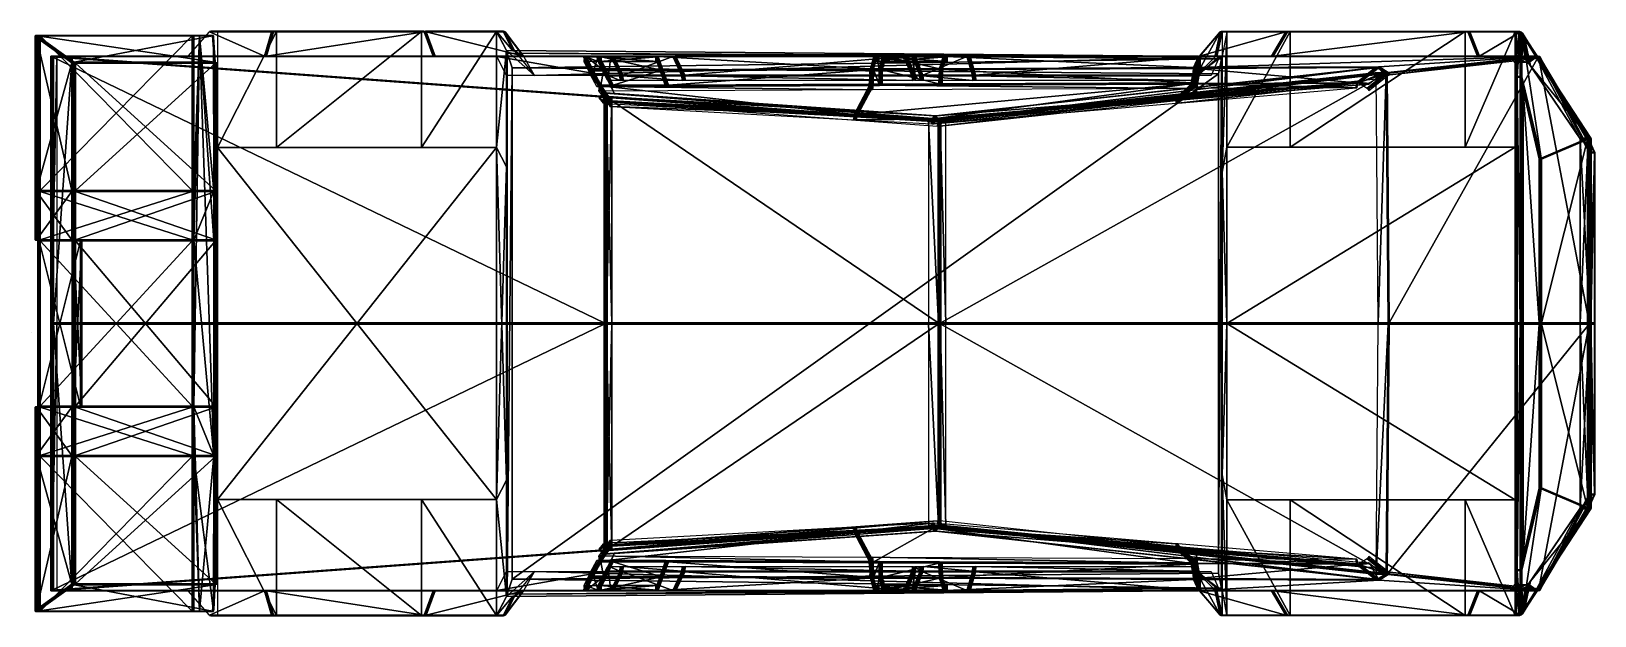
# Model space of a CAD drawing. Extents: x -508 to 86, y -225 to -3.
import ezdxf

# ---------------------------------------------------------------- set-up
doc = ezdxf.new("R2010")
doc.units = 0
doc.header["$MEASUREMENT"] = 0
doc.layers.get('0').update_dxf_attribs({"linetype": 'CONTINUOUS'})

msp = doc.modelspace()

# ---------------------------------------------------------------- linework, layer by layer
at = {"linetype": 'Continuous', "extrusion": (-0.993031, 0.114059, 0.029662)}
msp.add_circle((174.91, 4.09, 491.31), 4.2214634431587e-12, dxfattribs=at)
at = {"color": 197, "true_color": 0x5f5576}
for points in [[(-506.22, -4.95, 31.61), (-505.32, -63.68, 16.02), (-506.23, -63.68, 31.61)], [(-506.22, -4.95, 31.61), (-505.32, -4.95, 19.98), (-505.32, -63.68, 16.02)], [(-492.26, -63.68, 31.58), (-505.7, -5.57, 31.78), (-505.7, -63.68, 31.78)], [(-492.26, -15.17, 31.58), (-505.7, -5.57, 31.78), (-505.7, -63.68, 31.78)], [(-505.3, -4.95, 19.8), (-505.31, -63.68, 15.93), (-505.31, -4.95, 19.89)], [(-505.29, -4.95, 19.63), (-504.94, -4.95, 15.06), (-504.93, -63.68, 9.47)], [(-505.29, -4.95, 19.63), (-504.93, -63.68, 9.47), (-505.29, -63.68, 15.67)], [(-492.26, -15.17, 31.58), (-505.7, -63.68, 31.78), (-492.26, -63.68, 31.58)], [(-491.71, -63.68, 31.74), (-491.42, -63.68, 35.72), (-491.42, -15.32, 35.72)], [(-491.71, -63.68, 31.74), (-491.42, -15.32, 35.72), (-491.71, -15.32, 31.74)], [(-505.32, -64.05, 16), (-505.32, -82.38, 16), (-506.23, -82.38, 31.61)], [(-505.32, -64.05, 16), (-506.23, -82.38, 31.61), (-506.23, -64.05, 31.61)], [(-492.26, -64.05, 31.58), (-505.7, -64.05, 31.78), (-505.7, -82.38, 31.78)], [(-492.26, -64.05, 31.58), (-505.7, -82.38, 31.78), (-492.26, -82.38, 31.58)], [(-504.93, -82.38, 9.45), (-505.29, -64.05, 15.66), (-504.93, -64.05, 9.45)], [(-504.93, -64.05, 9.45), (-504.93, -82.38, 9.45), (-505.29, -82.38, 15.66)], [(-504.93, -64.05, 9.45), (-505.29, -82.38, 15.66), (-505.29, -64.05, 15.66)], [(-491.71, -64.05, 31.74), (-491.71, -82.38, 31.74), (-491.42, -82.38, 35.72)], [(-491.71, -64.05, 31.74), (-491.42, -82.38, 35.72), (-491.42, -64.05, 35.72)], [(-505.29, -82.75, 15.66), (-504.93, -145.59, 9.45), (-505.29, -145.59, 15.66)], [(-505.29, -145.59, 15.66), (-505.29, -82.75, 15.66), (-504.93, -82.75, 9.45)], [(-505.29, -145.59, 15.66), (-504.93, -82.75, 9.45), (-504.93, -145.59, 9.45)], [(-504.77, -145.59, 15.83), (-489.01, -145.59, 15.83), (-489.01, -82.75, 15.83)], [(-504.77, -145.59, 15.83), (-489.01, -82.75, 15.83), (-504.77, -82.75, 15.83)], [(-491.69, -82.75, 31.4), (-488.51, -82.75, 16), (-488.51, -145.59, 16)], [(-491.69, -82.75, 31.4), (-488.51, -145.59, 16), (-491.69, -145.59, 31.4)], [(-505.32, -145.96, 16), (-505.32, -164.29, 16), (-506.23, -164.29, 31.61)], [(-505.32, -145.96, 16), (-506.23, -164.29, 31.61), (-506.23, -145.96, 31.61)], [(-504.93, -164.29, 9.45), (-505.29, -164.29, 15.66), (-505.29, -145.96, 15.66)], [(-504.93, -164.29, 9.45), (-505.29, -145.96, 15.66), (-504.93, -145.96, 9.45)], [(-506.22, -223.39, 31.61), (-506.23, -164.66, 31.61), (-505.32, -164.66, 16.02)], [(-492.26, -213.17, 31.58), (-492.26, -164.66, 31.58), (-505.7, -164.66, 31.78)], [(-492.26, -213.17, 31.58), (-505.7, -164.66, 31.78), (-505.7, -222.77, 31.78)], [(-492.26, -164.66, 31.58), (-505.7, -164.66, 31.78), (-505.7, -222.77, 31.78)], [(-492.05, -213.13, 31.59), (-492.26, -164.66, 31.58), (-492.26, -213.17, 31.58)], [(-183.57, -215.55, 84.42), (-185.22, -210.82, 96.7), (-183.96, -215.55, 84.44)], [(-63.73, -215.49, 78.63), (-64, -215.49, 18.37), (-63.88, -215.56, 18.37)]]:
    msp.add_3dface(points, dxfattribs=at)
for points in [[(-506.23, -63.68, 31.61), (-506.22, -4.95, 31.61), (-505.32, -4.95, 19.98)], [(-506.23, -63.68, 31.61), (-505.32, -4.95, 19.98), (-505.32, -63.68, 16.02)], [(-506.22, -4.95, 31.61), (-506.23, -63.68, 31.61), (-506.19, -63.68, 31.68)], [(-506.22, -4.95, 31.61), (-506.11, -4.98, 31.67), (-506.18, -4.88, 31.6)], [(-506.22, -4.95, 31.61), (-506.11, -4.98, 31.67), (-506.18, -4.88, 31.6)], [(-505.32, -4.95, 19.98), (-506.22, -4.95, 31.61), (-506.18, -4.88, 31.6)], [(-505.32, -4.95, 19.98), (-506.22, -4.95, 31.61), (-506.18, -4.88, 31.6)], [(-506.22, -4.95, 31.61), (-506.19, -5.09, 31.68), (-506.11, -4.98, 31.67)], [(-506.22, -4.95, 31.61), (-506.19, -5.09, 31.68), (-506.11, -4.98, 31.67)], [(-506.19, -63.68, 31.68), (-506.19, -5.09, 31.68), (-506.22, -4.95, 31.61)], [(-506.22, -4.95, 31.61), (-506.19, -63.68, 31.68), (-506.19, -5.09, 31.68)], [(-506.19, -5.09, 31.68), (-506.02, -5.1, 31.73), (-506.11, -4.98, 31.67)], [(-506.19, -5.09, 31.68), (-506.02, -5.1, 31.73), (-506.11, -4.98, 31.67)], [(-506.19, -5.09, 31.68), (-506.08, -5.26, 31.73), (-506.02, -5.1, 31.73)], [(-506.19, -5.09, 31.68), (-506.08, -5.26, 31.73), (-506.02, -5.1, 31.73)], [(-506.08, -63.68, 31.73), (-506.08, -5.26, 31.73), (-506.19, -5.09, 31.68)], [(-506.08, -63.68, 31.73), (-506.19, -5.09, 31.68), (-506.19, -63.68, 31.68)], [(-506.19, -5.09, 31.68), (-506.19, -63.68, 31.68), (-506.08, -63.68, 31.73)], [(-506.19, -5.09, 31.68), (-506.08, -63.68, 31.73), (-506.08, -5.26, 31.73)], [(-506.18, -4.88, 31.6), (-506.02, -4.87, 31.66), (-506.06, -4.82, 31.59)], [(-506.18, -4.88, 31.6), (-506.02, -4.87, 31.66), (-506.06, -4.82, 31.59)], [(-505.28, -4.88, 19.97), (-506.18, -4.88, 31.6), (-506.06, -4.82, 31.59)], [(-505.28, -4.88, 19.97), (-506.18, -4.88, 31.6), (-506.06, -4.82, 31.59)], [(-506.18, -4.88, 31.6), (-506.11, -4.98, 31.67), (-506.02, -4.87, 31.66)], [(-506.18, -4.88, 31.6), (-506.11, -4.98, 31.67), (-506.02, -4.87, 31.66)], [(-505.32, -4.95, 19.98), (-506.18, -4.88, 31.6), (-505.28, -4.88, 19.97)], [(-505.32, -4.95, 19.98), (-506.18, -4.88, 31.6), (-505.28, -4.88, 19.97)], [(-506.11, -4.98, 31.67), (-505.93, -4.96, 31.72), (-506.02, -4.87, 31.66)], [(-506.11, -4.98, 31.67), (-505.93, -4.96, 31.72), (-506.02, -4.87, 31.66)], [(-506.11, -4.98, 31.67), (-506.02, -5.1, 31.73), (-505.93, -4.96, 31.72)], [(-506.11, -4.98, 31.67), (-506.02, -5.1, 31.73), (-505.93, -4.96, 31.72)], [(-505.9, -5.43, 31.77), (-506.02, -5.1, 31.73), (-506.08, -5.26, 31.73)], [(-505.9, -5.43, 31.77), (-506.02, -5.1, 31.73), (-506.08, -5.26, 31.73)], [(-505.9, -63.68, 31.77), (-505.9, -5.43, 31.77), (-506.08, -5.26, 31.73)], [(-505.9, -63.68, 31.77), (-506.08, -5.26, 31.73), (-506.08, -63.68, 31.73)], [(-506.08, -5.26, 31.73), (-506.08, -63.68, 31.73), (-505.9, -63.68, 31.77)], [(-506.08, -5.26, 31.73), (-505.9, -63.68, 31.77), (-505.9, -5.43, 31.77)], [(-505.89, -4.78, 31.58), (-506.06, -4.82, 31.59), (-506.02, -4.87, 31.66)], [(-505.89, -4.78, 31.58), (-506.06, -4.82, 31.59), (-506.02, -4.87, 31.66)], [(-505.16, -4.82, 19.97), (-506.06, -4.82, 31.59), (-505.89, -4.78, 31.58)], [(-505.16, -4.82, 19.97), (-506.06, -4.82, 31.59), (-505.89, -4.78, 31.58)], [(-505.28, -4.88, 19.97), (-506.06, -4.82, 31.59), (-505.16, -4.82, 19.97)], [(-505.28, -4.88, 19.97), (-506.06, -4.82, 31.59), (-505.16, -4.82, 19.97)], [(-505.89, -4.78, 31.58), (-506.02, -4.87, 31.66), (-505.83, -4.82, 31.65)], [(-505.89, -4.78, 31.58), (-506.02, -4.87, 31.66), (-505.83, -4.82, 31.65)], [(-505.83, -4.82, 31.65), (-506.02, -4.87, 31.66), (-505.93, -4.96, 31.72)], [(-505.83, -4.82, 31.65), (-506.02, -4.87, 31.66), (-505.93, -4.96, 31.72)], [(-505.84, -5.25, 31.75), (-505.93, -4.96, 31.72), (-506.02, -5.1, 31.73)], [(-505.84, -5.25, 31.75), (-505.93, -4.96, 31.72), (-506.02, -5.1, 31.73)], [(-505.9, -5.43, 31.77), (-505.84, -5.25, 31.75), (-506.02, -5.1, 31.73)], [(-505.9, -5.43, 31.77), (-505.84, -5.25, 31.75), (-506.02, -5.1, 31.73)], [(-505.83, -4.82, 31.65), (-505.93, -4.96, 31.72), (-505.74, -4.87, 31.7)], [(-505.83, -4.82, 31.65), (-505.93, -4.96, 31.72), (-505.74, -4.87, 31.7)], [(-505.62, -4.98, 31.74), (-505.74, -4.87, 31.7), (-505.93, -4.96, 31.72)], [(-505.62, -4.98, 31.74), (-505.74, -4.87, 31.7), (-505.93, -4.96, 31.72)], [(-505.62, -4.98, 31.74), (-505.93, -4.96, 31.72), (-505.76, -5.1, 31.75)], [(-505.84, -5.25, 31.75), (-505.76, -5.1, 31.75), (-505.93, -4.96, 31.72)], [(-505.62, -4.98, 31.74), (-505.93, -4.96, 31.72), (-505.76, -5.1, 31.75)], [(-505.84, -5.25, 31.75), (-505.76, -5.1, 31.75), (-505.93, -4.96, 31.72)], [(-505.7, -5.57, 31.78), (-505.84, -5.25, 31.75), (-505.9, -5.43, 31.77)], [(-505.7, -5.57, 31.78), (-505.84, -5.25, 31.75), (-505.9, -5.43, 31.77)], [(-505.7, -63.68, 31.78), (-505.7, -5.57, 31.78), (-505.9, -5.43, 31.77)], [(-505.7, -63.68, 31.78), (-505.9, -5.43, 31.77), (-505.9, -63.68, 31.77)], [(-505.9, -5.43, 31.77), (-505.9, -63.68, 31.77), (-505.7, -63.68, 31.78)], [(-505.9, -5.43, 31.77), (-505.7, -63.68, 31.78), (-505.7, -5.57, 31.78)], [(-505.68, -4.76, 31.57), (-505.89, -4.78, 31.58), (-505.83, -4.82, 31.65)], [(-505.68, -4.76, 31.57), (-505.89, -4.78, 31.58), (-505.83, -4.82, 31.65)], [(-504.99, -4.78, 19.96), (-505.89, -4.78, 31.58), (-505.68, -4.76, 31.57)], [(-504.99, -4.78, 19.96), (-505.89, -4.78, 31.58), (-505.68, -4.76, 31.57)], [(-505.16, -4.82, 19.97), (-505.89, -4.78, 31.58), (-504.99, -4.78, 19.96)], [(-505.16, -4.82, 19.97), (-505.89, -4.78, 31.58), (-504.99, -4.78, 19.96)], [(-505.63, -5.43, 31.77), (-505.76, -5.1, 31.75), (-505.84, -5.25, 31.75)], [(-505.63, -5.43, 31.77), (-505.76, -5.1, 31.75), (-505.84, -5.25, 31.75)], [(-505.7, -5.57, 31.78), (-505.63, -5.43, 31.77), (-505.84, -5.25, 31.75)], [(-505.7, -5.57, 31.78), (-505.63, -5.43, 31.77), (-505.84, -5.25, 31.75)], [(-505.68, -4.76, 31.57), (-505.83, -4.82, 31.65), (-505.6, -4.78, 31.63)], [(-505.68, -4.76, 31.57), (-505.83, -4.82, 31.65), (-505.6, -4.78, 31.63)], [(-505.6, -4.78, 31.63), (-505.83, -4.82, 31.65), (-505.74, -4.87, 31.7)], [(-505.6, -4.78, 31.63), (-505.83, -4.82, 31.65), (-505.74, -4.87, 31.7)], [(-505.46, -5.09, 31.75), (-505.62, -4.98, 31.74), (-505.76, -5.1, 31.75)], [(-505.46, -5.09, 31.75), (-505.62, -4.98, 31.74), (-505.76, -5.1, 31.75)], [(-505.46, -5.09, 31.75), (-505.76, -5.1, 31.75), (-505.55, -5.26, 31.76)], [(-505.46, -5.09, 31.75), (-505.76, -5.1, 31.75), (-505.55, -5.26, 31.76)], [(-505.63, -5.43, 31.77), (-505.55, -5.26, 31.76), (-505.76, -5.1, 31.75)], [(-505.63, -5.43, 31.77), (-505.55, -5.26, 31.76), (-505.76, -5.1, 31.75)], [(-505.6, -4.78, 31.63), (-505.74, -4.87, 31.7), (-505.52, -4.82, 31.69)], [(-505.6, -4.78, 31.63), (-505.74, -4.87, 31.7), (-505.52, -4.82, 31.69)], [(-505.45, -4.88, 31.73), (-505.52, -4.82, 31.69), (-505.74, -4.87, 31.7)], [(-505.45, -4.88, 31.73), (-505.52, -4.82, 31.69), (-505.74, -4.87, 31.7)], [(-505.45, -4.88, 31.73), (-505.74, -4.87, 31.7), (-505.62, -4.98, 31.74)], [(-505.45, -4.88, 31.73), (-505.74, -4.87, 31.7), (-505.62, -4.98, 31.74)], [(-505.7, -5.57, 31.78), (-492.06, -15.12, 31.57), (-505.63, -5.43, 31.77)], [(-492.06, -15.12, 31.57), (-505.63, -5.43, 31.77), (-505.7, -5.57, 31.78)], [(-492.26, -63.68, 31.58), (-492.26, -15.17, 31.58), (-505.7, -5.57, 31.78)], [(-505.7, -5.57, 31.78), (-492.26, -15.17, 31.58), (-492.06, -15.12, 31.57)], [(-492.06, -15.12, 31.57), (-505.7, -5.57, 31.78), (-492.26, -15.17, 31.58)], [(-505.68, -4.76, 31.57), (-438.98, -4.76, 27.19), (-444.27, -4.76, 16.06)], [(-505.68, -4.76, 31.57), (-444.27, -4.76, 16.06), (-504.78, -4.76, 19.96)], [(-438.98, -4.76, 27.19), (-505.68, -4.76, 31.57), (-505.6, -4.78, 31.63)], [(-504.99, -4.78, 19.96), (-505.68, -4.76, 31.57), (-504.78, -4.76, 19.96)], [(-438.98, -4.76, 27.19), (-505.68, -4.76, 31.57), (-505.6, -4.78, 31.63)], [(-504.99, -4.78, 19.96), (-505.68, -4.76, 31.57), (-504.78, -4.76, 19.96)], [(-505.63, -5.43, 31.77), (-491.83, -15.06, 31.56), (-505.55, -5.26, 31.76)], [(-491.83, -15.06, 31.56), (-505.55, -5.26, 31.76), (-505.63, -5.43, 31.77)], [(-505.63, -5.43, 31.77), (-492.06, -15.12, 31.57), (-491.83, -15.06, 31.56)], [(-491.83, -15.06, 31.56), (-505.63, -5.43, 31.77), (-492.06, -15.12, 31.57)], [(-505.4, -4.95, 31.74), (-505.45, -4.88, 31.73), (-505.62, -4.98, 31.74)], [(-505.4, -4.95, 31.74), (-505.45, -4.88, 31.73), (-505.62, -4.98, 31.74)], [(-505.4, -4.95, 31.74), (-505.62, -4.98, 31.74), (-505.46, -5.09, 31.75)], [(-505.4, -4.95, 31.74), (-505.62, -4.98, 31.74), (-505.46, -5.09, 31.75)], [(-438.98, -4.76, 27.19), (-505.6, -4.78, 31.63), (-438.94, -4.78, 27.25)], [(-438.98, -4.76, 27.19), (-505.6, -4.78, 31.63), (-438.94, -4.78, 27.25)], [(-438.94, -4.78, 27.25), (-505.6, -4.78, 31.63), (-505.52, -4.82, 31.69)], [(-438.94, -4.78, 27.25), (-505.6, -4.78, 31.63), (-505.52, -4.82, 31.69)], [(-505.55, -5.26, 31.76), (-491.6, -15, 31.55), (-505.46, -5.09, 31.75)], [(-491.6, -15, 31.55), (-505.46, -5.09, 31.75), (-505.55, -5.26, 31.76)], [(-505.55, -5.26, 31.76), (-491.83, -15.06, 31.56), (-491.6, -15, 31.55)], [(-491.6, -15, 31.55), (-505.55, -5.26, 31.76), (-491.83, -15.06, 31.56)], [(-438.94, -4.78, 27.25), (-505.52, -4.82, 31.69), (-438.91, -4.82, 27.31)], [(-438.94, -4.78, 27.25), (-505.52, -4.82, 31.69), (-438.91, -4.82, 27.31)], [(-438.91, -4.82, 27.31), (-505.52, -4.82, 31.69), (-505.45, -4.88, 31.73)], [(-438.91, -4.82, 27.31), (-505.52, -4.82, 31.69), (-505.45, -4.88, 31.73)], [(-505.46, -5.09, 31.75), (-491.4, -14.95, 31.53), (-505.4, -4.95, 31.74)], [(-491.4, -14.95, 31.53), (-505.4, -4.95, 31.74), (-505.46, -5.09, 31.75)], [(-505.46, -5.09, 31.75), (-491.6, -15, 31.55), (-491.4, -14.95, 31.53)], [(-491.4, -14.95, 31.53), (-505.46, -5.09, 31.75), (-491.6, -15, 31.55)], [(-438.91, -4.82, 27.31), (-505.45, -4.88, 31.73), (-438.89, -4.88, 27.35)], [(-438.91, -4.82, 27.31), (-505.45, -4.88, 31.73), (-438.89, -4.88, 27.35)], [(-438.89, -4.88, 27.35), (-505.45, -4.88, 31.73), (-505.4, -4.95, 31.74)], [(-438.89, -4.88, 27.35), (-505.45, -4.88, 31.73), (-505.4, -4.95, 31.74)], [(-438.89, -4.88, 27.35), (-505.4, -4.95, 31.74), (-438.88, -4.95, 27.36)], [(-438.89, -4.88, 27.35), (-505.4, -4.95, 31.74), (-438.88, -4.95, 27.36)], [(-438.07, -14.95, 27.58), (-438.88, -4.95, 27.36), (-505.4, -4.95, 31.74)], [(-438.07, -14.95, 27.58), (-505.4, -4.95, 31.74), (-491.4, -14.95, 31.53)], [(-505.32, -4.95, 19.98), (-505.28, -4.88, 19.97), (-505.25, -4.88, 19.89)], [(-505.32, -4.95, 19.98), (-505.25, -4.88, 19.89), (-505.31, -4.95, 19.89)], [(-505.32, -4.95, 19.98), (-505.28, -4.88, 19.97), (-505.25, -4.88, 19.89)], [(-505.32, -4.95, 19.98), (-505.25, -4.88, 19.89), (-505.31, -4.95, 19.89)], [(-505.31, -4.95, 19.89), (-505.31, -63.68, 15.93), (-505.32, -63.68, 16.02)], [(-505.31, -4.95, 19.89), (-505.32, -63.68, 16.02), (-505.32, -4.95, 19.98)], [(-505.32, -63.68, 16.02), (-505.32, -4.95, 19.98), (-505.31, -4.95, 19.89)], [(-505.32, -63.68, 16.02), (-505.31, -4.95, 19.89), (-505.31, -63.68, 15.93)], [(-505.31, -4.95, 19.89), (-505.25, -4.88, 19.89), (-505.24, -4.88, 19.8)], [(-505.31, -4.95, 19.89), (-505.24, -4.88, 19.8), (-505.3, -4.95, 19.8)], [(-505.31, -4.95, 19.89), (-505.25, -4.88, 19.89), (-505.24, -4.88, 19.8)], [(-505.31, -4.95, 19.89), (-505.24, -4.88, 19.8), (-505.3, -4.95, 19.8)], [(-505.3, -4.95, 19.8), (-505.3, -63.68, 15.84), (-505.31, -63.68, 15.93)], [(-505.31, -63.68, 15.93), (-505.31, -4.95, 19.89), (-505.3, -4.95, 19.8)], [(-505.31, -63.68, 15.93), (-505.3, -4.95, 19.8), (-505.3, -63.68, 15.84)], [(-505.29, -4.95, 19.63), (-505.3, -4.95, 19.72), (-505.24, -4.88, 19.71)], [(-505.3, -4.95, 19.72), (-505.3, -4.95, 19.8), (-505.24, -4.88, 19.8)], [(-505.3, -4.95, 19.72), (-505.24, -4.88, 19.8), (-505.24, -4.88, 19.71)], [(-505.29, -4.95, 19.63), (-505.3, -4.95, 19.72), (-505.24, -4.88, 19.71)], [(-505.3, -4.95, 19.72), (-505.3, -4.95, 19.8), (-505.24, -4.88, 19.8)], [(-505.3, -4.95, 19.72), (-505.24, -4.88, 19.8), (-505.24, -4.88, 19.71)], [(-505.29, -4.95, 19.63), (-505.29, -63.68, 15.67), (-505.3, -63.68, 15.76)], [(-505.29, -4.95, 19.63), (-505.3, -63.68, 15.76), (-505.3, -4.95, 19.72)], [(-505.3, -4.95, 19.72), (-505.3, -63.68, 15.76), (-505.3, -63.68, 15.84)], [(-505.3, -4.95, 19.72), (-505.3, -63.68, 15.84), (-505.3, -4.95, 19.8)], [(-505.3, -63.68, 15.84), (-505.3, -4.95, 19.8), (-505.3, -4.95, 19.72)], [(-505.3, -63.68, 15.84), (-505.3, -4.95, 19.72), (-505.3, -63.68, 15.76)], [(-505.3, -63.68, 15.76), (-505.3, -4.95, 19.72), (-505.29, -4.95, 19.63)], [(-505.3, -63.68, 15.76), (-505.29, -4.95, 19.63), (-505.29, -63.68, 15.67)], [(-505.29, -4.95, 19.63), (-505.24, -4.88, 19.71), (-505.25, -4.88, 19.62)], [(-505.29, -4.95, 19.63), (-505.24, -4.88, 19.71), (-505.25, -4.88, 19.62)], [(-504.94, -4.95, 15.06), (-505.29, -4.95, 19.63), (-505.25, -4.88, 19.62)], [(-504.94, -4.95, 15.06), (-505.29, -4.95, 19.63), (-505.25, -4.88, 19.62)], [(-505.28, -4.88, 19.97), (-505.16, -4.82, 19.97), (-505.15, -4.82, 19.88)], [(-505.28, -4.88, 19.97), (-505.15, -4.82, 19.88), (-505.25, -4.88, 19.89)], [(-505.28, -4.88, 19.97), (-505.16, -4.82, 19.97), (-505.15, -4.82, 19.88)], [(-505.28, -4.88, 19.97), (-505.15, -4.82, 19.88), (-505.25, -4.88, 19.89)], [(-505.25, -4.88, 19.62), (-505.24, -4.88, 19.71), (-505.14, -4.82, 19.71)], [(-505.25, -4.88, 19.62), (-505.14, -4.82, 19.71), (-505.13, -4.82, 19.62)], [(-505.25, -4.88, 19.89), (-505.15, -4.82, 19.88), (-505.15, -4.82, 19.8)], [(-505.25, -4.88, 19.89), (-505.15, -4.82, 19.8), (-505.24, -4.88, 19.8)], [(-505.25, -4.88, 19.89), (-505.15, -4.82, 19.88), (-505.15, -4.82, 19.8)], [(-505.25, -4.88, 19.89), (-505.15, -4.82, 19.8), (-505.24, -4.88, 19.8)], [(-505.25, -4.88, 19.62), (-505.24, -4.88, 19.71), (-505.14, -4.82, 19.71)], [(-505.25, -4.88, 19.62), (-505.14, -4.82, 19.71), (-505.13, -4.82, 19.62)], [(-504.89, -4.88, 15.06), (-505.25, -4.88, 19.62), (-505.13, -4.82, 19.62)], [(-504.89, -4.88, 15.06), (-505.25, -4.88, 19.62), (-505.13, -4.82, 19.62)], [(-504.94, -4.95, 15.06), (-505.25, -4.88, 19.62), (-504.89, -4.88, 15.06)], [(-504.94, -4.95, 15.06), (-505.25, -4.88, 19.62), (-504.89, -4.88, 15.06)], [(-505.24, -4.88, 19.71), (-505.24, -4.88, 19.8), (-505.15, -4.82, 19.8)], [(-505.24, -4.88, 19.71), (-505.15, -4.82, 19.8), (-505.14, -4.82, 19.71)], [(-505.24, -4.88, 19.71), (-505.24, -4.88, 19.8), (-505.15, -4.82, 19.8)], [(-505.24, -4.88, 19.71), (-505.15, -4.82, 19.8), (-505.14, -4.82, 19.71)], [(-504.99, -4.78, 19.96), (-505.15, -4.82, 19.88), (-505.16, -4.82, 19.97)], [(-504.99, -4.78, 19.96), (-505.15, -4.82, 19.88), (-505.16, -4.82, 19.97)], [(-504.99, -4.78, 19.96), (-504.98, -4.78, 19.88), (-505.15, -4.82, 19.88)], [(-504.98, -4.78, 19.88), (-504.97, -4.78, 19.79), (-505.15, -4.82, 19.8)], [(-504.98, -4.78, 19.88), (-505.15, -4.82, 19.8), (-505.15, -4.82, 19.88)], [(-504.97, -4.78, 19.7), (-505.14, -4.82, 19.71), (-505.15, -4.82, 19.8)], [(-504.97, -4.78, 19.7), (-505.15, -4.82, 19.8), (-504.97, -4.78, 19.79)], [(-504.99, -4.78, 19.96), (-504.98, -4.78, 19.88), (-505.15, -4.82, 19.88)], [(-504.98, -4.78, 19.88), (-504.97, -4.78, 19.79), (-505.15, -4.82, 19.8)], [(-504.98, -4.78, 19.88), (-505.15, -4.82, 19.8), (-505.15, -4.82, 19.88)], [(-504.97, -4.78, 19.7), (-505.14, -4.82, 19.71), (-505.15, -4.82, 19.8)], [(-504.97, -4.78, 19.7), (-505.15, -4.82, 19.8), (-504.97, -4.78, 19.79)], [(-504.96, -4.78, 19.61), (-505.13, -4.82, 19.62), (-505.14, -4.82, 19.71)], [(-504.96, -4.78, 19.61), (-505.14, -4.82, 19.71), (-504.97, -4.78, 19.7)], [(-504.96, -4.78, 19.61), (-505.13, -4.82, 19.62), (-505.14, -4.82, 19.71)], [(-504.96, -4.78, 19.61), (-505.14, -4.82, 19.71), (-504.97, -4.78, 19.7)], [(-504.78, -4.82, 15.06), (-505.13, -4.82, 19.62), (-504.96, -4.78, 19.61)], [(-504.78, -4.82, 15.06), (-505.13, -4.82, 19.62), (-504.96, -4.78, 19.61)], [(-504.89, -4.88, 15.06), (-505.13, -4.82, 19.62), (-504.78, -4.82, 15.06)], [(-504.89, -4.88, 15.06), (-505.13, -4.82, 19.62), (-504.78, -4.82, 15.06)], [(-504.78, -4.76, 19.96), (-504.98, -4.78, 19.88), (-504.99, -4.78, 19.96)], [(-504.78, -4.76, 19.96), (-504.98, -4.78, 19.88), (-504.99, -4.78, 19.96)], [(-504.78, -4.76, 19.96), (-504.77, -4.76, 19.87), (-504.98, -4.78, 19.88)], [(-504.77, -4.76, 19.87), (-504.97, -4.78, 19.79), (-504.98, -4.78, 19.88)], [(-504.78, -4.76, 19.96), (-504.77, -4.76, 19.87), (-504.98, -4.78, 19.88)], [(-504.77, -4.76, 19.87), (-504.97, -4.78, 19.79), (-504.98, -4.78, 19.88)], [(-504.77, -4.76, 19.87), (-504.77, -4.76, 19.78), (-504.97, -4.78, 19.79)], [(-504.75, -4.76, 19.6), (-504.96, -4.78, 19.61), (-504.97, -4.78, 19.7)], [(-504.75, -4.76, 19.6), (-504.97, -4.78, 19.7), (-504.76, -4.76, 19.69)], [(-504.76, -4.76, 19.69), (-504.97, -4.78, 19.7), (-504.97, -4.78, 19.79)], [(-504.76, -4.76, 19.69), (-504.97, -4.78, 19.79), (-504.77, -4.76, 19.78)], [(-504.77, -4.76, 19.87), (-504.77, -4.76, 19.78), (-504.97, -4.78, 19.79)], [(-504.75, -4.76, 19.6), (-504.96, -4.78, 19.61), (-504.97, -4.78, 19.7)], [(-504.75, -4.76, 19.6), (-504.97, -4.78, 19.7), (-504.76, -4.76, 19.69)], [(-504.76, -4.76, 19.69), (-504.97, -4.78, 19.7), (-504.97, -4.78, 19.79)], [(-504.76, -4.76, 19.69), (-504.97, -4.78, 19.79), (-504.77, -4.76, 19.78)], [(-504.6, -4.78, 15.06), (-504.96, -4.78, 19.61), (-504.75, -4.76, 19.6)], [(-504.6, -4.78, 15.06), (-504.96, -4.78, 19.61), (-504.75, -4.76, 19.6)], [(-504.78, -4.82, 15.06), (-504.96, -4.78, 19.61), (-504.6, -4.78, 15.06)], [(-504.78, -4.82, 15.06), (-504.96, -4.78, 19.61), (-504.6, -4.78, 15.06)], [(-504.94, -4.95, 15.06), (-504.89, -4.88, 15.06), (-504.84, -4.88, 14.99)], [(-504.94, -4.95, 15.06), (-504.84, -4.88, 14.99), (-504.89, -4.95, 14.99)], [(-504.94, -4.95, 15.06), (-504.89, -4.88, 15.06), (-504.84, -4.88, 14.99)], [(-504.94, -4.95, 15.06), (-504.84, -4.88, 14.99), (-504.89, -4.95, 14.99)], [(-504.89, -4.95, 14.99), (-504.93, -63.68, 9.47), (-504.94, -4.95, 15.06)], [(-504.89, -4.95, 14.99), (-504.93, -63.68, 9.47), (-504.94, -4.95, 15.06)], [(-504.89, -4.95, 14.99), (-504.89, -63.67, 9.4), (-504.93, -63.68, 9.47)], [(-504.89, -4.95, 14.99), (-504.89, -63.67, 9.4), (-504.93, -63.68, 9.47)], [(-504.89, -4.88, 15.06), (-504.78, -4.82, 15.06), (-504.75, -4.83, 15)], [(-504.89, -4.88, 15.06), (-504.78, -4.82, 15.06), (-504.75, -4.83, 15)], [(-504.89, -4.88, 15.06), (-504.75, -4.83, 15), (-504.84, -4.88, 14.99)], [(-504.89, -4.88, 15.06), (-504.75, -4.83, 15), (-504.84, -4.88, 14.99)], [(-504.89, -4.95, 14.99), (-504.84, -4.88, 14.99), (-504.75, -4.88, 14.94)], [(-504.89, -4.95, 14.99), (-504.75, -4.88, 14.94), (-504.78, -4.95, 14.93)], [(-504.89, -4.95, 14.99), (-504.84, -4.88, 14.99), (-504.75, -4.88, 14.94)], [(-504.89, -4.95, 14.99), (-504.75, -4.88, 14.94), (-504.78, -4.95, 14.93)], [(-504.78, -4.95, 14.93), (-504.77, -63.67, 9.34), (-504.89, -63.67, 9.4)], [(-504.78, -4.95, 14.93), (-504.89, -63.67, 9.4), (-504.89, -4.95, 14.99)], [(-504.78, -4.95, 14.93), (-504.77, -63.67, 9.34), (-504.89, -63.67, 9.4)], [(-504.78, -4.95, 14.93), (-504.89, -63.67, 9.4), (-504.89, -4.95, 14.99)], [(-504.84, -4.88, 14.99), (-504.75, -4.83, 15), (-504.7, -4.84, 14.96)], [(-504.84, -4.88, 14.99), (-504.75, -4.83, 15), (-504.7, -4.84, 14.96)], [(-504.84, -4.88, 14.99), (-504.7, -4.84, 14.96), (-504.75, -4.88, 14.94)], [(-504.84, -4.88, 14.99), (-504.7, -4.84, 14.96), (-504.75, -4.88, 14.94)], [(-444.31, -4.76, 15.97), (-504.77, -4.76, 19.87), (-504.78, -4.76, 19.96)], [(-444.31, -4.76, 15.97), (-504.78, -4.76, 19.96), (-444.27, -4.76, 16.06)], [(-504.78, -4.76, 19.96), (-444.27, -4.76, 16.06), (-444.31, -4.76, 15.97)], [(-504.78, -4.76, 19.96), (-444.31, -4.76, 15.97), (-504.77, -4.76, 19.87)], [(-504.6, -4.78, 15.06), (-504.75, -4.83, 15), (-504.78, -4.82, 15.06)], [(-504.6, -4.78, 15.06), (-504.75, -4.83, 15), (-504.78, -4.82, 15.06)], [(-504.6, -4.95, 14.88), (-504.78, -4.95, 14.93), (-504.75, -4.88, 14.94)], [(-504.6, -4.95, 14.88), (-504.78, -4.95, 14.93), (-504.75, -4.88, 14.94)], [(-504.6, -4.95, 14.88), (-504.77, -63.67, 9.34), (-504.78, -4.95, 14.93)], [(-504.6, -4.95, 14.88), (-504.77, -63.67, 9.34), (-504.78, -4.95, 14.93)], [(-444.39, -4.76, 15.8), (-504.76, -4.76, 19.69), (-504.77, -4.76, 19.78)], [(-444.39, -4.76, 15.8), (-504.77, -4.76, 19.78), (-444.35, -4.76, 15.88)], [(-444.35, -4.76, 15.88), (-504.77, -4.76, 19.78), (-504.77, -4.76, 19.87)], [(-444.35, -4.76, 15.88), (-504.77, -4.76, 19.87), (-444.31, -4.76, 15.97)], [(-504.77, -4.76, 19.87), (-444.31, -4.76, 15.97), (-444.35, -4.76, 15.88)], [(-504.77, -4.76, 19.87), (-444.35, -4.76, 15.88), (-504.77, -4.76, 19.78)], [(-504.77, -4.76, 19.78), (-444.35, -4.76, 15.88), (-444.39, -4.76, 15.8)], [(-504.77, -4.76, 19.78), (-444.39, -4.76, 15.8), (-504.76, -4.76, 19.69)], [(-504.6, -4.95, 14.88), (-504.6, -63.68, 9.29), (-504.77, -63.67, 9.34)], [(-504.6, -4.95, 14.88), (-504.6, -63.68, 9.29), (-504.77, -63.67, 9.34)], [(-444.43, -4.76, 15.71), (-504.75, -4.76, 19.6), (-504.76, -4.76, 19.69)], [(-444.43, -4.76, 15.71), (-504.76, -4.76, 19.69), (-444.39, -4.76, 15.8)], [(-504.76, -4.76, 19.69), (-444.39, -4.76, 15.8), (-444.43, -4.76, 15.71)], [(-504.76, -4.76, 19.69), (-444.43, -4.76, 15.71), (-504.75, -4.76, 19.6)], [(-504.75, -4.76, 19.6), (-444.43, -4.76, 15.71), (-446.51, -4.76, 11.34)], [(-504.75, -4.76, 19.6), (-446.51, -4.76, 11.34), (-504.4, -4.76, 15.05)], [(-504.6, -4.78, 15.06), (-504.75, -4.76, 19.6), (-504.4, -4.76, 15.05)], [(-504.6, -4.78, 15.06), (-504.75, -4.76, 19.6), (-504.4, -4.76, 15.05)], [(-504.6, -4.78, 15.06), (-504.6, -4.8, 14.99), (-504.75, -4.83, 15)], [(-504.6, -4.78, 15.06), (-504.6, -4.8, 14.99), (-504.75, -4.83, 15)], [(-504.6, -4.8, 14.99), (-504.7, -4.84, 14.96), (-504.75, -4.83, 15)], [(-504.6, -4.8, 14.99), (-504.7, -4.84, 14.96), (-504.75, -4.83, 15)], [(-504.6, -4.88, 14.9), (-504.75, -4.88, 14.94), (-504.7, -4.84, 14.96)], [(-504.6, -4.88, 14.9), (-504.75, -4.88, 14.94), (-504.7, -4.84, 14.96)], [(-504.6, -4.95, 14.88), (-504.75, -4.88, 14.94), (-504.6, -4.88, 14.9)], [(-504.6, -4.95, 14.88), (-504.75, -4.88, 14.94), (-504.6, -4.88, 14.9)], [(-504.6, -4.8, 14.99), (-504.59, -4.83, 14.94), (-504.7, -4.84, 14.96)], [(-504.6, -4.8, 14.99), (-504.59, -4.83, 14.94), (-504.7, -4.84, 14.96)], [(-504.6, -4.88, 14.9), (-504.7, -4.84, 14.96), (-504.59, -4.83, 14.94)], [(-504.6, -4.88, 14.9), (-504.7, -4.84, 14.96), (-504.59, -4.83, 14.94)], [(-504.4, -4.76, 15.05), (-504.39, -4.78, 14.98), (-504.6, -4.8, 14.99)], [(-504.4, -4.76, 15.05), (-504.6, -4.8, 14.99), (-504.6, -4.78, 15.06)], [(-504.4, -4.76, 15.05), (-504.39, -4.78, 14.98), (-504.6, -4.8, 14.99)], [(-504.4, -4.76, 15.05), (-504.6, -4.8, 14.99), (-504.6, -4.78, 15.06)], [(-504.39, -4.78, 14.98), (-504.59, -4.83, 14.94), (-504.6, -4.8, 14.99)], [(-504.39, -4.78, 14.98), (-504.59, -4.83, 14.94), (-504.6, -4.8, 14.99)], [(-504.39, -4.88, 14.87), (-504.6, -4.88, 14.9), (-504.59, -4.83, 14.94)], [(-504.39, -4.88, 14.87), (-504.6, -4.88, 14.9), (-504.59, -4.83, 14.94)], [(-504.4, -4.95, 14.85), (-504.6, -4.95, 14.88), (-504.6, -4.88, 14.9)], [(-504.4, -4.95, 14.85), (-504.6, -4.88, 14.9), (-504.39, -4.88, 14.87)], [(-504.4, -4.95, 14.85), (-504.6, -4.95, 14.88), (-504.6, -4.88, 14.9)], [(-504.4, -4.95, 14.85), (-504.6, -4.88, 14.9), (-504.39, -4.88, 14.87)], [(-504.4, -4.95, 14.85), (-504.4, -63.68, 9.26), (-504.6, -63.68, 9.29)], [(-504.4, -4.95, 14.85), (-504.6, -63.68, 9.29), (-504.6, -4.95, 14.88)], [(-504.4, -4.95, 14.85), (-504.4, -63.68, 9.26), (-504.6, -63.68, 9.29)], [(-504.4, -4.95, 14.85), (-504.6, -63.68, 9.29), (-504.6, -4.95, 14.88)], [(-504.39, -4.78, 14.98), (-504.39, -4.82, 14.92), (-504.59, -4.83, 14.94)], [(-504.39, -4.78, 14.98), (-504.39, -4.82, 14.92), (-504.59, -4.83, 14.94)], [(-504.39, -4.88, 14.87), (-504.59, -4.83, 14.94), (-504.39, -4.82, 14.92)], [(-504.39, -4.88, 14.87), (-504.59, -4.83, 14.94), (-504.39, -4.82, 14.92)], [(-446.54, -4.78, 11.28), (-504.39, -4.78, 14.98), (-504.4, -4.76, 15.05)], [(-446.54, -4.78, 11.28), (-504.39, -4.78, 14.98), (-504.4, -4.76, 15.05)], [(-446.54, -4.78, 11.28), (-504.4, -4.76, 15.05), (-446.51, -4.76, 11.34)], [(-446.59, -4.95, 11.15), (-504.4, -4.95, 14.85), (-504.39, -4.88, 14.87)], [(-446.59, -4.95, 11.15), (-504.4, -4.95, 14.85), (-504.39, -4.88, 14.87)], [(-504.4, -4.95, 14.85), (-446.59, -4.95, 11.15), (-446.59, -63.68, 5.57)], [(-504.4, -4.95, 14.85), (-446.59, -63.68, 5.57), (-504.4, -63.68, 9.26)], [(-504.4, -63.68, 9.26), (-504.4, -4.95, 14.85), (-446.59, -4.95, 11.15)], [(-504.4, -63.68, 9.26), (-446.59, -4.95, 11.15), (-446.59, -63.68, 5.57)], [(-446.56, -4.82, 11.22), (-504.39, -4.82, 14.92), (-504.39, -4.78, 14.98)], [(-446.56, -4.82, 11.22), (-504.39, -4.78, 14.98), (-446.54, -4.78, 11.28)], [(-446.56, -4.82, 11.22), (-504.39, -4.82, 14.92), (-504.39, -4.78, 14.98)], [(-446.56, -4.82, 11.22), (-504.39, -4.78, 14.98), (-446.54, -4.78, 11.28)], [(-446.58, -4.88, 11.17), (-504.39, -4.88, 14.87), (-504.39, -4.82, 14.92)], [(-446.58, -4.88, 11.17), (-504.39, -4.82, 14.92), (-446.56, -4.82, 11.22)], [(-446.58, -4.88, 11.17), (-504.39, -4.88, 14.87), (-504.39, -4.82, 14.92)], [(-446.58, -4.88, 11.17), (-504.39, -4.82, 14.92), (-446.56, -4.82, 11.22)], [(-446.59, -4.95, 11.15), (-504.39, -4.88, 14.87), (-446.58, -4.88, 11.17)], [(-446.59, -4.95, 11.15), (-504.39, -4.88, 14.87), (-446.58, -4.88, 11.17)], [(-419.09, -12.72, 72.56), (-448.15, -12.72, 31.2), (-440.08, -3.4, 30.57)], [(-446.59, -4.95, 11.15), (-446.58, -4.88, 11.17), (-446.37, -4.88, 11.18)], [(-446.59, -4.95, 11.15), (-446.37, -4.88, 11.18), (-446.38, -4.95, 11.15)], [(-446.59, -4.95, 11.15), (-446.58, -4.88, 11.17), (-446.37, -4.88, 11.18)], [(-446.59, -4.95, 11.15), (-446.37, -4.88, 11.18), (-446.38, -4.95, 11.15)], [(-446.38, -4.95, 11.15), (-446.38, -63.72, 5.56), (-446.59, -63.68, 5.57)], [(-446.38, -4.95, 11.15), (-446.59, -63.68, 5.57), (-446.59, -4.95, 11.15)], [(-446.59, -63.68, 5.57), (-446.59, -4.95, 11.15), (-446.38, -4.95, 11.15)], [(-446.59, -63.68, 5.57), (-446.38, -4.95, 11.15), (-446.38, -63.72, 5.56)], [(-446.58, -4.88, 11.17), (-446.56, -4.82, 11.22), (-446.36, -4.83, 11.21)], [(-446.58, -4.88, 11.17), (-446.56, -4.82, 11.22), (-446.36, -4.83, 11.21)], [(-446.58, -4.88, 11.17), (-446.36, -4.83, 11.21), (-446.37, -4.88, 11.18)], [(-446.58, -4.88, 11.17), (-446.36, -4.83, 11.21), (-446.37, -4.88, 11.18)], [(-446.54, -4.78, 11.28), (-446.36, -4.83, 11.21), (-446.56, -4.82, 11.22)], [(-446.54, -4.78, 11.28), (-446.36, -4.83, 11.21), (-446.56, -4.82, 11.22)], [(-446.51, -4.76, 11.34), (-446.33, -4.8, 11.26), (-446.54, -4.78, 11.28)], [(-446.51, -4.76, 11.34), (-446.33, -4.8, 11.26), (-446.54, -4.78, 11.28)], [(-446.54, -4.78, 11.28), (-446.33, -4.8, 11.26), (-446.36, -4.83, 11.21)], [(-446.54, -4.78, 11.28), (-446.33, -4.8, 11.26), (-446.36, -4.83, 11.21)], [(-446.51, -4.76, 11.34), (-446.3, -4.78, 11.33), (-446.33, -4.8, 11.26)], [(-446.51, -4.76, 11.34), (-446.3, -4.78, 11.33), (-446.33, -4.8, 11.26)], [(-444.21, -4.78, 15.74), (-446.3, -4.78, 11.33), (-446.51, -4.76, 11.34)], [(-444.21, -4.78, 15.74), (-446.51, -4.76, 11.34), (-444.43, -4.76, 15.71)], [(-444.21, -4.78, 15.74), (-446.3, -4.78, 11.33), (-446.51, -4.76, 11.34)], [(-444.21, -4.78, 15.74), (-446.51, -4.76, 11.34), (-444.43, -4.76, 15.71)], [(-446.38, -4.95, 11.15), (-446.37, -4.88, 11.18), (-446.21, -4.88, 11.2)], [(-446.38, -4.95, 11.15), (-446.21, -4.88, 11.2), (-446.19, -4.95, 11.18)], [(-446.38, -4.95, 11.15), (-446.37, -4.88, 11.18), (-446.21, -4.88, 11.2)], [(-446.38, -4.95, 11.15), (-446.21, -4.88, 11.2), (-446.19, -4.95, 11.18)], [(-446.19, -4.95, 11.18), (-446.2, -63.77, 5.59), (-446.38, -63.72, 5.56)], [(-446.19, -4.95, 11.18), (-446.38, -63.72, 5.56), (-446.38, -4.95, 11.15)], [(-446.38, -63.72, 5.56), (-446.38, -4.95, 11.15), (-446.19, -4.95, 11.18)], [(-446.38, -63.72, 5.56), (-446.19, -4.95, 11.18), (-446.2, -63.77, 5.59)], [(-446.37, -4.88, 11.18), (-446.36, -4.83, 11.21), (-446.25, -4.84, 11.22)], [(-446.37, -4.88, 11.18), (-446.36, -4.83, 11.21), (-446.25, -4.84, 11.22)], [(-446.37, -4.88, 11.18), (-446.25, -4.84, 11.22), (-446.21, -4.88, 11.2)], [(-446.37, -4.88, 11.18), (-446.25, -4.84, 11.22), (-446.21, -4.88, 11.2)], [(-446.33, -4.8, 11.26), (-446.25, -4.84, 11.22), (-446.36, -4.83, 11.21)], [(-446.33, -4.8, 11.26), (-446.25, -4.84, 11.22), (-446.36, -4.83, 11.21)], [(-446.3, -4.78, 11.33), (-446.19, -4.83, 11.25), (-446.33, -4.8, 11.26)], [(-446.3, -4.78, 11.33), (-446.19, -4.83, 11.25), (-446.33, -4.8, 11.26)], [(-446.33, -4.8, 11.26), (-446.19, -4.83, 11.25), (-446.25, -4.84, 11.22)], [(-446.33, -4.8, 11.26), (-446.19, -4.83, 11.25), (-446.25, -4.84, 11.22)], [(-446.3, -4.78, 11.33), (-446.13, -4.82, 11.31), (-446.19, -4.83, 11.25)], [(-446.3, -4.78, 11.33), (-446.13, -4.82, 11.31), (-446.19, -4.83, 11.25)], [(-444.02, -4.82, 15.78), (-446.13, -4.82, 11.31), (-446.3, -4.78, 11.33)], [(-444.02, -4.82, 15.78), (-446.3, -4.78, 11.33), (-444.21, -4.78, 15.74)], [(-444.02, -4.82, 15.78), (-446.13, -4.82, 11.31), (-446.3, -4.78, 11.33)], [(-444.02, -4.82, 15.78), (-446.3, -4.78, 11.33), (-444.21, -4.78, 15.74)], [(-446.1, -4.88, 11.24), (-446.25, -4.84, 11.22), (-446.19, -4.83, 11.25)], [(-446.1, -4.88, 11.24), (-446.25, -4.84, 11.22), (-446.19, -4.83, 11.25)], [(-446.1, -4.88, 11.24), (-446.21, -4.88, 11.2), (-446.25, -4.84, 11.22)], [(-446.1, -4.88, 11.24), (-446.21, -4.88, 11.2), (-446.25, -4.84, 11.22)], [(-446.05, -4.95, 11.23), (-446.19, -4.95, 11.18), (-446.21, -4.88, 11.2)], [(-446.05, -4.95, 11.23), (-446.21, -4.88, 11.2), (-446.1, -4.88, 11.24)], [(-446.05, -4.95, 11.23), (-446.19, -4.95, 11.18), (-446.21, -4.88, 11.2)], [(-446.05, -4.95, 11.23), (-446.21, -4.88, 11.2), (-446.1, -4.88, 11.24)], [(-446.05, -4.95, 11.23), (-446.06, -63.82, 5.63), (-446.2, -63.77, 5.59)], [(-446.05, -4.95, 11.23), (-446.2, -63.77, 5.59), (-446.19, -4.95, 11.18)], [(-446.2, -63.77, 5.59), (-446.19, -4.95, 11.18), (-446.05, -4.95, 11.23)], [(-446.2, -63.77, 5.59), (-446.05, -4.95, 11.23), (-446.06, -63.82, 5.63)], [(-446.02, -4.88, 11.3), (-446.19, -4.83, 11.25), (-446.13, -4.82, 11.31)], [(-446.02, -4.88, 11.3), (-446.19, -4.83, 11.25), (-446.13, -4.82, 11.31)], [(-446.02, -4.88, 11.3), (-446.1, -4.88, 11.24), (-446.19, -4.83, 11.25)], [(-446.02, -4.88, 11.3), (-446.1, -4.88, 11.24), (-446.19, -4.83, 11.25)], [(-443.88, -4.88, 15.81), (-446.02, -4.88, 11.3), (-446.13, -4.82, 11.31)], [(-443.88, -4.88, 15.81), (-446.13, -4.82, 11.31), (-444.02, -4.82, 15.78)], [(-443.88, -4.88, 15.81), (-446.02, -4.88, 11.3), (-446.13, -4.82, 11.31)], [(-443.88, -4.88, 15.81), (-446.13, -4.82, 11.31), (-444.02, -4.82, 15.78)], [(-445.98, -4.95, 11.29), (-446.05, -4.95, 11.23), (-446.1, -4.88, 11.24)], [(-445.98, -4.95, 11.29), (-446.1, -4.88, 11.24), (-446.02, -4.88, 11.3)], [(-445.98, -4.95, 11.29), (-446.05, -4.95, 11.23), (-446.1, -4.88, 11.24)], [(-445.98, -4.95, 11.29), (-446.1, -4.88, 11.24), (-446.02, -4.88, 11.3)], [(-445.98, -4.95, 11.29), (-446, -63.87, 5.69), (-446.06, -63.82, 5.63)], [(-445.98, -4.95, 11.29), (-446.06, -63.82, 5.63), (-446.05, -4.95, 11.23)], [(-446.06, -63.82, 5.63), (-446.05, -4.95, 11.23), (-445.98, -4.95, 11.29)], [(-446.06, -63.82, 5.63), (-445.98, -4.95, 11.29), (-446, -63.87, 5.69)], [(-443.82, -4.95, 15.85), (-445.98, -4.95, 11.29), (-446.02, -4.88, 11.3)], [(-443.82, -4.95, 15.85), (-446.02, -4.88, 11.3), (-443.88, -4.88, 15.81)], [(-443.82, -4.95, 15.85), (-445.98, -4.95, 11.29), (-446.02, -4.88, 11.3)], [(-443.82, -4.95, 15.85), (-446.02, -4.88, 11.3), (-443.88, -4.88, 15.81)], [(-446, -63.87, 5.69), (-445.98, -4.95, 11.29), (-443.82, -4.95, 15.85)], [(-446, -82.57, 5.69), (-446, -63.87, 5.69), (-443.82, -4.95, 15.85)], [(-446, -145.77, 5.69), (-446, -82.57, 5.69), (-443.82, -4.95, 15.85)], [(-446, -145.77, 5.69), (-443.82, -4.95, 15.85), (-438.44, -164.48, 27.15)], [(-446, -82.57, 5.69), (-446, -63.87, 5.69), (-445.98, -4.95, 11.29)], [(-446, -82.57, 5.69), (-445.98, -4.95, 11.29), (-443.82, -4.95, 15.85)], [(-446, -82.57, 5.69), (-443.82, -4.95, 15.85), (-438.44, -63.86, 27.15)], [(-444.43, -4.76, 15.71), (-444.39, -4.76, 15.8), (-444.19, -4.78, 15.81)], [(-444.43, -4.76, 15.71), (-444.19, -4.78, 15.81), (-444.21, -4.78, 15.74)], [(-444.43, -4.76, 15.71), (-444.39, -4.76, 15.8), (-444.19, -4.78, 15.81)], [(-444.43, -4.76, 15.71), (-444.19, -4.78, 15.81), (-444.21, -4.78, 15.74)], [(-444.39, -4.76, 15.8), (-444.35, -4.76, 15.88), (-444.16, -4.78, 15.87)], [(-444.39, -4.76, 15.8), (-444.16, -4.78, 15.87), (-444.19, -4.78, 15.81)], [(-444.39, -4.76, 15.8), (-444.35, -4.76, 15.88), (-444.16, -4.78, 15.87)], [(-444.39, -4.76, 15.8), (-444.16, -4.78, 15.87), (-444.19, -4.78, 15.81)], [(-444.31, -4.76, 15.97), (-444.16, -4.78, 15.87), (-444.35, -4.76, 15.88)], [(-444.31, -4.76, 15.97), (-444.16, -4.78, 15.87), (-444.35, -4.76, 15.88)], [(-444.27, -4.76, 16.06), (-444.12, -4.78, 15.94), (-444.31, -4.76, 15.97)], [(-444.31, -4.76, 15.97), (-444.12, -4.78, 15.94), (-444.16, -4.78, 15.87)], [(-444.27, -4.76, 16.06), (-444.12, -4.78, 15.94), (-444.31, -4.76, 15.97)], [(-444.31, -4.76, 15.97), (-444.12, -4.78, 15.94), (-444.16, -4.78, 15.87)], [(-444.27, -4.76, 16.06), (-444.08, -4.78, 16), (-444.12, -4.78, 15.94)], [(-444.27, -4.76, 16.06), (-444.08, -4.78, 16), (-444.12, -4.78, 15.94)], [(-438.78, -4.78, 27.18), (-444.08, -4.78, 16), (-444.27, -4.76, 16.06)], [(-438.78, -4.78, 27.18), (-444.27, -4.76, 16.06), (-438.98, -4.76, 27.19)], [(-438.78, -4.78, 27.18), (-444.08, -4.78, 16), (-444.27, -4.76, 16.06)], [(-438.78, -4.78, 27.18), (-444.27, -4.76, 16.06), (-438.98, -4.76, 27.19)], [(-444.21, -4.78, 15.74), (-444.19, -4.78, 15.81), (-444.02, -4.8, 15.82)], [(-444.21, -4.78, 15.74), (-444.02, -4.8, 15.82), (-444.02, -4.82, 15.78)], [(-444.21, -4.78, 15.74), (-444.19, -4.78, 15.81), (-444.02, -4.8, 15.82)], [(-444.21, -4.78, 15.74), (-444.02, -4.8, 15.82), (-444.02, -4.82, 15.78)], [(-444.19, -4.78, 15.81), (-444.16, -4.78, 15.87), (-444.05, -4.8, 15.86)], [(-444.19, -4.78, 15.81), (-444.05, -4.8, 15.86), (-444.02, -4.8, 15.82)], [(-444.19, -4.78, 15.81), (-444.16, -4.78, 15.87), (-444.05, -4.8, 15.86)], [(-444.19, -4.78, 15.81), (-444.05, -4.8, 15.86), (-444.02, -4.8, 15.82)], [(-444.12, -4.78, 15.94), (-444.05, -4.8, 15.86), (-444.16, -4.78, 15.87)], [(-444.12, -4.78, 15.94), (-444.05, -4.8, 15.86), (-444.16, -4.78, 15.87)], [(-444.08, -4.78, 16), (-443.98, -4.8, 15.9), (-444.12, -4.78, 15.94)], [(-444.12, -4.78, 15.94), (-443.98, -4.8, 15.9), (-444.05, -4.8, 15.86)], [(-444.08, -4.78, 16), (-443.98, -4.8, 15.9), (-444.12, -4.78, 15.94)], [(-444.12, -4.78, 15.94), (-443.98, -4.8, 15.9), (-444.05, -4.8, 15.86)], [(-444.08, -4.78, 16), (-443.94, -4.82, 15.95), (-443.98, -4.8, 15.9)], [(-444.08, -4.78, 16), (-443.94, -4.82, 15.95), (-443.98, -4.8, 15.9)], [(-438.61, -4.82, 27.17), (-443.94, -4.82, 15.95), (-444.08, -4.78, 16)], [(-438.61, -4.82, 27.17), (-444.08, -4.78, 16), (-438.78, -4.78, 27.18)], [(-438.61, -4.82, 27.17), (-443.94, -4.82, 15.95), (-444.08, -4.78, 16)], [(-438.61, -4.82, 27.17), (-444.08, -4.78, 16), (-438.78, -4.78, 27.18)], [(-443.92, -4.84, 15.86), (-444.02, -4.8, 15.82), (-444.05, -4.8, 15.86)], [(-443.92, -4.84, 15.86), (-444.05, -4.8, 15.86), (-443.98, -4.8, 15.9)], [(-443.92, -4.84, 15.86), (-444.02, -4.8, 15.82), (-444.05, -4.8, 15.86)], [(-443.92, -4.84, 15.86), (-444.05, -4.8, 15.86), (-443.98, -4.8, 15.9)], [(-443.88, -4.88, 15.81), (-444.02, -4.82, 15.78), (-444.02, -4.8, 15.82)], [(-443.88, -4.88, 15.81), (-444.02, -4.8, 15.82), (-443.92, -4.84, 15.86)], [(-443.88, -4.88, 15.81), (-444.02, -4.82, 15.78), (-444.02, -4.8, 15.82)], [(-443.88, -4.88, 15.81), (-444.02, -4.8, 15.82), (-443.92, -4.84, 15.86)], [(-443.84, -4.88, 15.89), (-443.92, -4.84, 15.86), (-443.98, -4.8, 15.9)], [(-443.84, -4.88, 15.89), (-443.98, -4.8, 15.9), (-443.94, -4.82, 15.95)], [(-443.84, -4.88, 15.89), (-443.92, -4.84, 15.86), (-443.98, -4.8, 15.9)], [(-443.84, -4.88, 15.89), (-443.98, -4.8, 15.9), (-443.94, -4.82, 15.95)], [(-438.49, -4.88, 27.16), (-443.84, -4.88, 15.89), (-443.94, -4.82, 15.95)], [(-438.49, -4.88, 27.16), (-443.94, -4.82, 15.95), (-438.61, -4.82, 27.17)], [(-438.49, -4.88, 27.16), (-443.84, -4.88, 15.89), (-443.94, -4.82, 15.95)], [(-438.49, -4.88, 27.16), (-443.94, -4.82, 15.95), (-438.61, -4.82, 27.17)], [(-443.82, -4.95, 15.85), (-443.88, -4.88, 15.81), (-443.92, -4.84, 15.86)], [(-443.82, -4.95, 15.85), (-443.92, -4.84, 15.86), (-443.84, -4.88, 15.89)], [(-443.82, -4.95, 15.85), (-443.88, -4.88, 15.81), (-443.92, -4.84, 15.86)], [(-443.82, -4.95, 15.85), (-443.92, -4.84, 15.86), (-443.84, -4.88, 15.89)], [(-438.45, -4.95, 27.15), (-443.82, -4.95, 15.85), (-443.84, -4.88, 15.89)], [(-438.45, -4.95, 27.15), (-443.84, -4.88, 15.89), (-438.49, -4.88, 27.16)], [(-438.45, -4.95, 27.15), (-443.82, -4.95, 15.85), (-443.84, -4.88, 15.89)], [(-438.45, -4.95, 27.15), (-443.84, -4.88, 15.89), (-438.49, -4.88, 27.16)], [(-443.82, -4.95, 15.85), (-438.45, -4.95, 27.15), (-438.44, -63.86, 27.15)], [(-443.82, -4.95, 15.85), (-438.44, -63.86, 27.15), (-438.44, -82.57, 27.15)], [(-443.82, -4.95, 15.85), (-438.44, -82.57, 27.15), (-438.44, -164.48, 27.15)], [(-443.82, -4.95, 15.85), (-438.45, -4.95, 27.15), (-438.44, -63.86, 27.15)], [(-416.52, -3.4, 66.17), (-440.08, -3.4, 30.57), (-439.98, -3.33, 30.56)], [(-419.09, -12.72, 72.56), (-440.08, -3.4, 30.57), (-416.52, -3.4, 66.17)], [(-416.53, -3.33, 66), (-439.98, -3.33, 30.56), (-439.8, -3.27, 30.54)], [(-416.53, -3.33, 66), (-439.98, -3.33, 30.56), (-439.8, -3.27, 30.54)], [(-416.52, -3.4, 66.17), (-439.98, -3.33, 30.56), (-416.53, -3.33, 66)], [(-416.52, -3.4, 66.17), (-439.98, -3.33, 30.56), (-416.53, -3.33, 66)], [(-416.48, -3.27, 65.8), (-439.8, -3.27, 30.54), (-439.58, -3.23, 30.53)], [(-416.48, -3.27, 65.8), (-439.8, -3.27, 30.54), (-439.58, -3.23, 30.53)], [(-416.53, -3.33, 66), (-439.8, -3.27, 30.54), (-416.48, -3.27, 65.8)], [(-416.53, -3.33, 66), (-439.8, -3.27, 30.54), (-416.48, -3.27, 65.8)], [(-416.39, -3.23, 65.6), (-439.58, -3.23, 30.53), (-439.34, -3.22, 30.51)], [(-416.39, -3.23, 65.6), (-439.58, -3.23, 30.53), (-439.34, -3.22, 30.51)], [(-416.48, -3.27, 65.8), (-439.58, -3.23, 30.53), (-416.39, -3.23, 65.6)], [(-416.48, -3.27, 65.8), (-439.58, -3.23, 30.53), (-416.39, -3.23, 65.6)], [(-436.94, -3.29, 30.34), (-416.26, -3.22, 65.42), (-439.34, -3.22, 30.51)], [(-416.39, -3.23, 65.6), (-439.34, -3.22, 30.51), (-416.26, -3.22, 65.42)], [(-416.39, -3.23, 65.6), (-439.34, -3.22, 30.51), (-416.26, -3.22, 65.42)], [(-438.98, -4.76, 27.19), (-438.94, -4.78, 27.25), (-438.73, -5.09, 27.25)], [(-438.98, -4.76, 27.19), (-438.73, -5.09, 27.25), (-438.78, -4.78, 27.18)], [(-438.98, -4.76, 27.19), (-438.94, -4.78, 27.25), (-438.73, -5.09, 27.25)], [(-438.98, -4.76, 27.19), (-438.73, -5.09, 27.25), (-438.78, -4.78, 27.18)], [(-438.94, -4.78, 27.25), (-438.91, -4.82, 27.31), (-438.67, -5.58, 27.31)], [(-438.94, -4.78, 27.25), (-438.67, -5.58, 27.31), (-438.73, -5.09, 27.25)], [(-438.94, -4.78, 27.25), (-438.91, -4.82, 27.31), (-438.67, -5.58, 27.31)], [(-438.94, -4.78, 27.25), (-438.67, -5.58, 27.31), (-438.73, -5.09, 27.25)], [(-438.89, -4.88, 27.35), (-438.67, -5.58, 27.31), (-438.91, -4.82, 27.31)], [(-438.89, -4.88, 27.35), (-438.67, -5.58, 27.31), (-438.91, -4.82, 27.31)], [(-438.88, -4.95, 27.36), (-438.6, -6.44, 27.35), (-438.89, -4.88, 27.35)], [(-438.89, -4.88, 27.35), (-438.6, -6.44, 27.35), (-438.67, -5.58, 27.31)], [(-438.88, -4.95, 27.36), (-438.6, -6.44, 27.35), (-438.89, -4.88, 27.35)], [(-438.89, -4.88, 27.35), (-438.6, -6.44, 27.35), (-438.67, -5.58, 27.31)], [(-438.88, -4.95, 27.36), (-438.52, -7.28, 27.39), (-438.6, -6.44, 27.35)], [(-438.88, -4.95, 27.36), (-438.52, -7.28, 27.39), (-438.6, -6.44, 27.35)], [(-437.89, -14.99, 27.55), (-438.52, -7.28, 27.39), (-438.88, -4.95, 27.36)], [(-437.89, -14.99, 27.55), (-438.88, -4.95, 27.36), (-438.07, -14.95, 27.58)], [(-438.88, -4.95, 27.36), (-438.07, -14.95, 27.58), (-437.89, -14.99, 27.55)], [(-438.88, -4.95, 27.36), (-437.89, -14.99, 27.55), (-438.52, -7.28, 27.39)], [(-438.78, -4.78, 27.18), (-438.73, -5.09, 27.25), (-438.56, -5.4, 27.23)], [(-438.78, -4.78, 27.18), (-438.56, -5.4, 27.23), (-438.61, -4.82, 27.17)], [(-438.78, -4.78, 27.18), (-438.73, -5.09, 27.25), (-438.56, -5.4, 27.23)], [(-438.78, -4.78, 27.18), (-438.56, -5.4, 27.23), (-438.61, -4.82, 27.17)], [(-438.73, -5.09, 27.25), (-438.67, -5.58, 27.31), (-438.49, -6.34, 27.3)], [(-438.73, -5.09, 27.25), (-438.49, -6.34, 27.3), (-438.56, -5.4, 27.23)], [(-438.73, -5.09, 27.25), (-438.67, -5.58, 27.31), (-438.49, -6.34, 27.3)], [(-438.73, -5.09, 27.25), (-438.49, -6.34, 27.3), (-438.56, -5.4, 27.23)], [(-438.6, -6.44, 27.35), (-438.49, -6.34, 27.3), (-438.67, -5.58, 27.31)], [(-438.6, -6.44, 27.35), (-438.49, -6.34, 27.3), (-438.67, -5.58, 27.31)], [(-438.49, -4.88, 27.16), (-438.61, -4.82, 27.17), (-438.56, -5.4, 27.23)], [(-438.49, -4.88, 27.16), (-438.61, -4.82, 27.17), (-438.56, -5.4, 27.23)], [(-438.49, -4.88, 27.16), (-438.56, -5.4, 27.23), (-438.5, -5.74, 27.22)], [(-438.49, -4.88, 27.16), (-438.56, -5.4, 27.23), (-438.5, -5.74, 27.22)], [(-438.5, -5.74, 27.22), (-438.56, -5.4, 27.23), (-438.49, -6.34, 27.3)], [(-438.5, -5.74, 27.22), (-438.56, -5.4, 27.23), (-438.49, -6.34, 27.3)], [(-438.45, -4.95, 27.15), (-438.5, -5.74, 27.22), (-438.51, -5.73, 27.2)], [(-438.45, -4.95, 27.15), (-438.5, -5.74, 27.22), (-438.51, -5.73, 27.2)], [(-438.44, -63.86, 27.15), (-438.45, -4.95, 27.15), (-438.51, -5.73, 27.2)], [(-438.51, -5.73, 27.2), (-438.44, -63.86, 27.15), (-438.45, -4.95, 27.15)], [(-438.51, -5.73, 27.2), (-438.5, -5.74, 27.22), (-438.44, -7.13, 27.28)], [(-438.51, -5.73, 27.2), (-438.44, -7.13, 27.28), (-438.44, -7.93, 27.26)], [(-438.51, -5.73, 27.2), (-438.5, -5.74, 27.22), (-438.44, -7.13, 27.28)], [(-438.51, -5.73, 27.2), (-438.44, -7.13, 27.28), (-438.44, -7.93, 27.26)], [(-438.44, -63.86, 27.15), (-438.51, -5.73, 27.2), (-438.38, -63.82, 27.23)], [(-438.38, -63.82, 27.23), (-438.51, -5.73, 27.2), (-438.44, -7.93, 27.26)], [(-438.44, -7.93, 27.26), (-438.38, -63.82, 27.23), (-438.51, -5.73, 27.2)], [(-438.51, -5.73, 27.2), (-438.38, -63.82, 27.23), (-438.44, -63.86, 27.15)], [(-438.45, -4.95, 27.15), (-438.49, -4.88, 27.16), (-438.5, -5.74, 27.22)], [(-438.45, -4.95, 27.15), (-438.49, -4.88, 27.16), (-438.5, -5.74, 27.22)], [(-438.5, -5.74, 27.22), (-438.49, -6.34, 27.3), (-438.44, -7.13, 27.28)], [(-438.5, -5.74, 27.22), (-438.49, -6.34, 27.3), (-438.44, -7.13, 27.28)], [(-436.94, -3.29, 30.34), (-414.89, -3.29, 63.69), (-416.26, -3.22, 65.42)], [(-436.94, -47.37, 30.34), (-414.62, -47.37, 64.11), (-414.62, -3.29, 64.11)], [(-436.94, -47.37, 30.34), (-414.62, -3.29, 64.11), (-436.94, -3.29, 30.34)], [(-436.94, -47.37, 30.34), (-414.62, -47.37, 64.11), (-414.62, -3.29, 64.11)], [(-436.94, -47.37, 30.34), (-414.62, -3.29, 64.11), (-436.94, -3.29, 30.34)], [(-416.41, -3.38, 66.23), (-418.99, -12.72, 72.64), (-419.09, -12.72, 72.56)], [(-416.41, -3.38, 66.23), (-419.09, -12.72, 72.56), (-416.52, -3.4, 66.17)], [(-416.41, -3.38, 66.23), (-418.99, -12.72, 72.64), (-419.09, -12.72, 72.56)], [(-416.41, -3.38, 66.23), (-419.09, -12.72, 72.56), (-416.52, -3.4, 66.17)], [(-416.23, -3.36, 66.29), (-418.81, -12.72, 72.71), (-418.99, -12.72, 72.64)], [(-416.23, -3.36, 66.29), (-418.99, -12.72, 72.64), (-416.41, -3.38, 66.23)], [(-416.23, -3.36, 66.29), (-418.81, -12.72, 72.71), (-418.99, -12.72, 72.64)], [(-416.23, -3.36, 66.29), (-418.99, -12.72, 72.64), (-416.41, -3.38, 66.23)], [(-416, -3.36, 66.34), (-418.58, -12.72, 72.76), (-418.81, -12.72, 72.71)], [(-416, -3.36, 66.34), (-418.81, -12.72, 72.71), (-416.23, -3.36, 66.29)], [(-416, -3.36, 66.34), (-418.58, -12.72, 72.76), (-418.81, -12.72, 72.71)], [(-416, -3.36, 66.34), (-418.81, -12.72, 72.71), (-416.23, -3.36, 66.29)], [(-415.77, -3.37, 66.36), (-418.58, -12.72, 72.76), (-416, -3.36, 66.34)], [(-415.77, -3.37, 66.36), (-418.58, -12.72, 72.76), (-416, -3.36, 66.34)], [(-415.77, -3.37, 66.36), (-418.34, -12.72, 72.77), (-418.58, -12.72, 72.76)], [(-415.77, -3.37, 66.36), (-418.34, -12.72, 72.77), (-418.58, -12.72, 72.76)], [(-418.34, -12.72, 72.77), (-415.77, -3.37, 66.36), (-358.51, -3.37, 65.7)], [(-418.34, -12.72, 72.77), (-358.51, -3.37, 65.7), (-355.03, -12.72, 71.69)], [(-416.53, -3.33, 66), (-416.48, -3.27, 65.8), (-416.32, -3.26, 65.96)], [(-416.53, -3.33, 66), (-416.32, -3.26, 65.96), (-416.37, -3.31, 66.1)], [(-416.53, -3.33, 66), (-416.48, -3.27, 65.8), (-416.32, -3.26, 65.96)], [(-416.53, -3.33, 66), (-416.32, -3.26, 65.96), (-416.37, -3.31, 66.1)], [(-416.52, -3.4, 66.17), (-416.53, -3.33, 66), (-416.37, -3.31, 66.1)], [(-416.52, -3.4, 66.17), (-416.53, -3.33, 66), (-416.37, -3.31, 66.1)], [(-416.52, -3.4, 66.17), (-416.37, -3.31, 66.1), (-416.41, -3.38, 66.23)], [(-416.52, -3.4, 66.17), (-416.37, -3.31, 66.1), (-416.41, -3.38, 66.23)], [(-416.39, -3.23, 65.6), (-416.32, -3.26, 65.96), (-416.48, -3.27, 65.8)], [(-416.39, -3.23, 65.6), (-416.32, -3.26, 65.96), (-416.48, -3.27, 65.8)], [(-416.41, -3.38, 66.23), (-416.37, -3.31, 66.1), (-416.19, -3.3, 66.2)], [(-416.41, -3.38, 66.23), (-416.19, -3.3, 66.2), (-416.23, -3.36, 66.29)], [(-416.41, -3.38, 66.23), (-416.37, -3.31, 66.1), (-416.19, -3.3, 66.2)], [(-416.41, -3.38, 66.23), (-416.19, -3.3, 66.2), (-416.23, -3.36, 66.29)], [(-416.26, -3.22, 65.42), (-416.22, -3.24, 65.78), (-416.39, -3.23, 65.6)], [(-416.26, -3.22, 65.42), (-416.22, -3.24, 65.78), (-416.39, -3.23, 65.6)], [(-416.39, -3.23, 65.6), (-416.22, -3.24, 65.78), (-416.32, -3.26, 65.96)], [(-416.39, -3.23, 65.6), (-416.22, -3.24, 65.78), (-416.32, -3.26, 65.96)], [(-416.37, -3.31, 66.1), (-416.32, -3.26, 65.96), (-416.14, -3.26, 66.09)], [(-416.37, -3.31, 66.1), (-416.14, -3.26, 66.09), (-416.19, -3.3, 66.2)], [(-416.37, -3.31, 66.1), (-416.32, -3.26, 65.96), (-416.14, -3.26, 66.09)], [(-416.37, -3.31, 66.1), (-416.14, -3.26, 66.09), (-416.19, -3.3, 66.2)], [(-416.22, -3.24, 65.78), (-416.14, -3.26, 66.09), (-416.32, -3.26, 65.96)], [(-416.22, -3.24, 65.78), (-416.14, -3.26, 66.09), (-416.32, -3.26, 65.96)], [(-416.26, -3.22, 65.42), (-416.1, -3.22, 65.57), (-416.22, -3.24, 65.78)], [(-416.26, -3.22, 65.42), (-416.1, -3.22, 65.57), (-416.22, -3.24, 65.78)], [(-416.26, -3.22, 65.42), (-414.89, -3.29, 63.69), (-414.74, -3.29, 63.85)], [(-416.26, -3.22, 65.42), (-414.74, -3.29, 63.85), (-416.1, -3.22, 65.57)], [(-416.26, -3.22, 65.42), (-414.89, -3.29, 63.69), (-414.74, -3.29, 63.85)], [(-416.26, -3.22, 65.42), (-414.74, -3.29, 63.85), (-416.1, -3.22, 65.57)], [(-416, -3.36, 66.34), (-416.23, -3.36, 66.29), (-416.19, -3.3, 66.2)], [(-416, -3.36, 66.34), (-416.23, -3.36, 66.29), (-416.19, -3.3, 66.2)], [(-416.1, -3.22, 65.57), (-416.03, -3.23, 65.92), (-416.22, -3.24, 65.78)], [(-416.1, -3.22, 65.57), (-416.03, -3.23, 65.92), (-416.22, -3.24, 65.78)], [(-416.22, -3.24, 65.78), (-416.03, -3.23, 65.92), (-416.14, -3.26, 66.09)], [(-416.22, -3.24, 65.78), (-416.03, -3.23, 65.92), (-416.14, -3.26, 66.09)], [(-415.97, -3.3, 66.26), (-416.19, -3.3, 66.2), (-416.14, -3.26, 66.09)], [(-415.97, -3.3, 66.26), (-416.19, -3.3, 66.2), (-416.14, -3.26, 66.09)], [(-416, -3.36, 66.34), (-416.19, -3.3, 66.2), (-415.97, -3.3, 66.26)], [(-416, -3.36, 66.34), (-416.19, -3.3, 66.2), (-415.97, -3.3, 66.26)], [(-415.83, -3.23, 66.04), (-415.91, -3.26, 66.17), (-416.14, -3.26, 66.09)], [(-415.83, -3.23, 66.04), (-416.14, -3.26, 66.09), (-416.03, -3.23, 65.92)], [(-415.83, -3.23, 66.04), (-415.91, -3.26, 66.17), (-416.14, -3.26, 66.09)], [(-415.83, -3.23, 66.04), (-416.14, -3.26, 66.09), (-416.03, -3.23, 65.92)], [(-415.97, -3.3, 66.26), (-416.14, -3.26, 66.09), (-415.91, -3.26, 66.17)], [(-415.97, -3.3, 66.26), (-416.14, -3.26, 66.09), (-415.91, -3.26, 66.17)], [(-416.1, -3.22, 65.57), (-415.91, -3.22, 65.74), (-416.03, -3.23, 65.92)], [(-416.1, -3.22, 65.57), (-415.91, -3.22, 65.74), (-416.03, -3.23, 65.92)], [(-416.1, -3.22, 65.57), (-414.74, -3.29, 63.85), (-414.52, -3.29, 63.98)], [(-416.1, -3.22, 65.57), (-414.52, -3.29, 63.98), (-415.91, -3.22, 65.74)], [(-416.1, -3.22, 65.57), (-414.74, -3.29, 63.85), (-414.52, -3.29, 63.98)], [(-416.1, -3.22, 65.57), (-414.52, -3.29, 63.98), (-415.91, -3.22, 65.74)], [(-415.71, -3.22, 65.91), (-415.83, -3.23, 66.04), (-416.03, -3.23, 65.92)], [(-415.71, -3.22, 65.91), (-416.03, -3.23, 65.92), (-415.91, -3.22, 65.74)], [(-415.71, -3.22, 65.91), (-415.83, -3.23, 66.04), (-416.03, -3.23, 65.92)], [(-415.71, -3.22, 65.91), (-416.03, -3.23, 65.92), (-415.91, -3.22, 65.74)], [(-415.77, -3.37, 66.36), (-416, -3.36, 66.34), (-415.97, -3.3, 66.26)], [(-415.77, -3.37, 66.36), (-416, -3.36, 66.34), (-415.97, -3.3, 66.26)], [(-415.72, -3.31, 66.3), (-415.97, -3.3, 66.26), (-415.91, -3.26, 66.17)], [(-415.72, -3.31, 66.3), (-415.97, -3.3, 66.26), (-415.91, -3.26, 66.17)], [(-415.77, -3.37, 66.36), (-415.97, -3.3, 66.26), (-415.72, -3.31, 66.3)], [(-415.77, -3.37, 66.36), (-415.97, -3.3, 66.26), (-415.72, -3.31, 66.3)], [(-415.6, -3.22, 66.14), (-415.66, -3.26, 66.22), (-415.91, -3.26, 66.17)], [(-415.6, -3.22, 66.14), (-415.91, -3.26, 66.17), (-415.83, -3.23, 66.04)], [(-415.6, -3.22, 66.14), (-415.66, -3.26, 66.22), (-415.91, -3.26, 66.17)], [(-415.6, -3.22, 66.14), (-415.91, -3.26, 66.17), (-415.83, -3.23, 66.04)], [(-415.91, -3.22, 65.74), (-414.52, -3.29, 63.98), (-414.26, -3.29, 64.07)], [(-415.91, -3.22, 65.74), (-414.26, -3.29, 64.07), (-415.71, -3.22, 65.91)], [(-415.91, -3.22, 65.74), (-414.52, -3.29, 63.98), (-414.26, -3.29, 64.07)], [(-415.91, -3.22, 65.74), (-414.26, -3.29, 64.07), (-415.71, -3.22, 65.91)], [(-415.72, -3.31, 66.3), (-415.91, -3.26, 66.17), (-415.66, -3.26, 66.22)], [(-415.72, -3.31, 66.3), (-415.91, -3.26, 66.17), (-415.66, -3.26, 66.22)], [(-415.55, -3.21, 66.06), (-415.6, -3.22, 66.14), (-415.83, -3.23, 66.04)], [(-415.55, -3.21, 66.06), (-415.83, -3.23, 66.04), (-415.71, -3.22, 65.91)], [(-415.55, -3.21, 66.06), (-415.6, -3.22, 66.14), (-415.83, -3.23, 66.04)], [(-415.55, -3.21, 66.06), (-415.83, -3.23, 66.04), (-415.71, -3.22, 65.91)], [(-358.55, -3.31, 65.65), (-415.72, -3.31, 66.3), (-415.66, -3.26, 66.22)], [(-358.51, -3.37, 65.7), (-415.72, -3.31, 66.3), (-358.55, -3.31, 65.65)], [(-415.71, -3.22, 65.91), (-414, -3.29, 64.1), (-415.55, -3.21, 66.06)], [(-415.71, -3.22, 65.91), (-414, -3.29, 64.1), (-415.55, -3.21, 66.06)], [(-415.71, -3.22, 65.91), (-414.26, -3.29, 64.07), (-414, -3.29, 64.1)], [(-415.71, -3.22, 65.91), (-414.26, -3.29, 64.07), (-414, -3.29, 64.1)], [(-358.61, -3.26, 65.57), (-415.66, -3.26, 66.22), (-415.6, -3.22, 66.14)], [(-358.55, -3.31, 65.65), (-415.66, -3.26, 66.22), (-358.61, -3.26, 65.57)], [(-358.61, -3.26, 65.57), (-415.6, -3.22, 66.14), (-358.66, -3.22, 65.49)], [(-414, -3.29, 64.1), (-358.71, -3.21, 65.41), (-415.55, -3.21, 66.06)], [(-358.66, -3.22, 65.49), (-415.55, -3.21, 66.06), (-358.71, -3.21, 65.41)], [(-414.62, -47.37, 64.11), (-359.44, -47.37, 63.48), (-359.44, -3.29, 63.48)], [(-414.62, -47.37, 64.11), (-359.44, -3.29, 63.48), (-414.62, -3.29, 64.11)], [(-414.62, -47.37, 64.11), (-359.44, -47.37, 63.48), (-359.44, -3.29, 63.48)], [(-414.62, -47.37, 64.11), (-359.44, -3.29, 63.48), (-414.62, -3.29, 64.11)], [(-414, -3.29, 64.1), (-360.04, -3.29, 63.48), (-358.71, -3.21, 65.41)], [(-359.44, -47.37, 63.48), (-330.97, -47.37, 23.56), (-330.97, -3.29, 23.56)], [(-359.44, -47.37, 63.48), (-330.97, -3.29, 23.56), (-359.44, -3.29, 63.48)], [(-359.44, -47.37, 63.48), (-330.97, -47.37, 23.56), (-330.97, -3.29, 23.56)], [(-359.44, -47.37, 63.48), (-330.97, -3.29, 23.56), (-359.44, -3.29, 63.48)], [(-359.13, -3.29, 63.05), (-331.12, -3.29, 23.77), (-328.66, -3.22, 23.63)], [(-359.13, -3.29, 63.05), (-328.66, -3.22, 23.63), (-357.97, -3.22, 64.73)], [(-359.13, -3.29, 63.05), (-331.12, -3.29, 23.77), (-328.66, -3.22, 23.63)], [(-358.27, -3.36, 65.68), (-355.03, -12.72, 71.69), (-358.51, -3.37, 65.7)], [(-358.27, -3.36, 65.68), (-355.03, -12.72, 71.69), (-358.51, -3.37, 65.7)], [(-358.05, -3.36, 65.63), (-354.79, -12.72, 71.67), (-358.27, -3.36, 65.68)], [(-358.27, -3.36, 65.68), (-354.79, -12.72, 71.67), (-355.03, -12.72, 71.69)], [(-358.05, -3.36, 65.63), (-354.79, -12.72, 71.67), (-358.27, -3.36, 65.68)], [(-358.27, -3.36, 65.68), (-354.79, -12.72, 71.67), (-355.03, -12.72, 71.69)], [(-357.86, -3.38, 65.56), (-354.57, -12.72, 71.62), (-358.05, -3.36, 65.63)], [(-358.05, -3.36, 65.63), (-354.57, -12.72, 71.62), (-354.79, -12.72, 71.67)], [(-357.86, -3.38, 65.56), (-354.57, -12.72, 71.62), (-358.05, -3.36, 65.63)], [(-358.05, -3.36, 65.63), (-354.57, -12.72, 71.62), (-354.79, -12.72, 71.67)], [(-328.41, -3.23, 23.62), (-357.86, -3.23, 64.91), (-357.97, -3.22, 64.73)], [(-328.41, -3.23, 23.62), (-357.97, -3.22, 64.73), (-328.66, -3.22, 23.63)], [(-328.41, -3.23, 23.62), (-357.86, -3.23, 64.91), (-357.97, -3.22, 64.73)], [(-328.41, -3.23, 23.62), (-357.97, -3.22, 64.73), (-328.66, -3.22, 23.63)], [(-328.17, -3.27, 23.61), (-357.77, -3.27, 65.12), (-357.86, -3.23, 64.91)], [(-328.17, -3.27, 23.61), (-357.86, -3.23, 64.91), (-328.41, -3.23, 23.62)], [(-328.17, -3.27, 23.61), (-357.77, -3.27, 65.12), (-357.86, -3.23, 64.91)], [(-328.17, -3.27, 23.61), (-357.86, -3.23, 64.91), (-328.41, -3.23, 23.62)], [(-357.75, -3.4, 65.5), (-354.39, -12.72, 71.55), (-357.86, -3.38, 65.56)], [(-357.86, -3.38, 65.56), (-354.39, -12.72, 71.55), (-354.57, -12.72, 71.62)], [(-357.75, -3.4, 65.5), (-354.39, -12.72, 71.55), (-357.86, -3.38, 65.56)], [(-357.86, -3.38, 65.56), (-354.39, -12.72, 71.55), (-354.57, -12.72, 71.62)], [(-327.98, -3.33, 23.59), (-357.74, -3.33, 65.32), (-357.77, -3.27, 65.12)], [(-327.98, -3.33, 23.59), (-357.77, -3.27, 65.12), (-328.17, -3.27, 23.61)], [(-327.98, -3.33, 23.59), (-357.74, -3.33, 65.32), (-357.77, -3.27, 65.12)], [(-327.98, -3.33, 23.59), (-357.77, -3.27, 65.12), (-328.17, -3.27, 23.61)], [(-327.87, -3.4, 23.58), (-357.75, -3.4, 65.5), (-357.74, -3.33, 65.32)], [(-327.87, -3.4, 23.58), (-357.75, -3.4, 65.5), (-357.74, -3.33, 65.32)], [(-320.77, -12.72, 23.54), (-357.75, -3.4, 65.5), (-327.87, -3.4, 23.58)], [(-320.77, -12.72, 23.54), (-354.29, -12.72, 71.47), (-357.75, -3.4, 65.5)], [(-357.75, -3.4, 65.5), (-354.29, -12.72, 71.47), (-354.39, -12.72, 71.55)], [(-357.75, -3.4, 65.5), (-354.29, -12.72, 71.47), (-354.39, -12.72, 71.55)], [(-327.87, -3.4, 23.58), (-357.74, -3.33, 65.32), (-327.98, -3.33, 23.59)], [(-327.87, -3.4, 23.58), (-357.74, -3.33, 65.32), (-327.98, -3.33, 23.59)], [(-328.66, -3.22, 23.63), (-331.12, -3.29, 23.77), (-331.06, -3.29, 23.67)], [(-328.66, -3.22, 23.63), (-331.12, -3.29, 23.77), (-331.06, -3.29, 23.67)], [(-328.66, -3.22, 23.63), (-331.06, -3.29, 23.67), (-328.61, -3.23, 23.54)], [(-328.66, -3.22, 23.63), (-331.06, -3.29, 23.67), (-328.61, -3.23, 23.54)], [(-328.61, -3.23, 23.54), (-331.06, -3.29, 23.67), (-331, -3.31, 23.57)], [(-328.61, -3.23, 23.54), (-331.06, -3.29, 23.67), (-331, -3.31, 23.57)], [(-328.61, -3.23, 23.54), (-331, -3.31, 23.57), (-328.55, -3.25, 23.43)], [(-328.61, -3.23, 23.54), (-331, -3.31, 23.57), (-328.55, -3.25, 23.43)], [(-328.55, -3.25, 23.43), (-331, -3.31, 23.57), (-330.96, -3.34, 23.47)], [(-328.55, -3.25, 23.43), (-331, -3.31, 23.57), (-330.96, -3.34, 23.47)], [(-330.97, -47.37, 23.56), (-327.25, -10.56, 6.69), (-330.97, -3.29, 23.56)], [(-330.97, -47.37, 23.56), (-327.25, -10.56, 6.69), (-330.97, -3.29, 23.56)], [(-328.55, -3.25, 23.43), (-330.96, -3.34, 23.47), (-328.49, -3.27, 23.33)], [(-328.55, -3.25, 23.43), (-330.96, -3.34, 23.47), (-328.49, -3.27, 23.33)], [(-328.49, -3.27, 23.33), (-330.96, -3.34, 23.47), (-330.93, -3.37, 23.38)], [(-328.49, -3.27, 23.33), (-330.96, -3.34, 23.47), (-330.93, -3.37, 23.38)], [(-328.49, -3.27, 23.33), (-330.93, -3.37, 23.38), (-328.44, -3.3, 23.25)], [(-328.49, -3.27, 23.33), (-330.93, -3.37, 23.38), (-328.44, -3.3, 23.25)], [(-330.93, -3.37, 23.38), (-324.81, -10.58, 6.64), (-328.44, -3.3, 23.25)], [(-330.93, -3.37, 23.38), (-327.25, -10.56, 6.69), (-324.81, -10.58, 6.64)], [(-328.66, -3.22, 23.63), (-328.61, -3.23, 23.54), (-328.34, -3.25, 23.52)], [(-328.66, -3.22, 23.63), (-328.34, -3.25, 23.52), (-328.41, -3.23, 23.62)], [(-328.66, -3.22, 23.63), (-328.61, -3.23, 23.54), (-328.34, -3.25, 23.52)], [(-328.66, -3.22, 23.63), (-328.34, -3.25, 23.52), (-328.41, -3.23, 23.62)], [(-328.61, -3.23, 23.54), (-328.55, -3.25, 23.43), (-328.28, -3.26, 23.42)], [(-328.61, -3.23, 23.54), (-328.28, -3.26, 23.42), (-328.34, -3.25, 23.52)], [(-328.61, -3.23, 23.54), (-328.55, -3.25, 23.43), (-328.28, -3.26, 23.42)], [(-328.61, -3.23, 23.54), (-328.28, -3.26, 23.42), (-328.34, -3.25, 23.52)], [(-328.49, -3.27, 23.33), (-328.28, -3.26, 23.42), (-328.55, -3.25, 23.43)], [(-328.49, -3.27, 23.33), (-328.28, -3.26, 23.42), (-328.55, -3.25, 23.43)], [(-328.49, -3.27, 23.33), (-328.23, -3.29, 23.32), (-328.28, -3.26, 23.42)], [(-328.49, -3.27, 23.33), (-328.23, -3.29, 23.32), (-328.28, -3.26, 23.42)], [(-328.44, -3.3, 23.25), (-328.23, -3.29, 23.32), (-328.49, -3.27, 23.33)], [(-328.44, -3.3, 23.25), (-328.23, -3.29, 23.32), (-328.49, -3.27, 23.33)], [(-328.44, -3.3, 23.25), (-328.2, -3.31, 23.23), (-328.23, -3.29, 23.32)], [(-328.44, -3.3, 23.25), (-328.2, -3.31, 23.23), (-328.23, -3.29, 23.32)], [(-324.57, -10.59, 6.64), (-328.2, -3.31, 23.23), (-328.44, -3.3, 23.25)], [(-324.57, -10.59, 6.64), (-328.44, -3.3, 23.25), (-324.81, -10.58, 6.64)], [(-324.57, -10.59, 6.64), (-328.2, -3.31, 23.23), (-328.44, -3.3, 23.25)], [(-324.57, -10.59, 6.64), (-328.44, -3.3, 23.25), (-324.81, -10.58, 6.64)], [(-328.41, -3.23, 23.62), (-328.34, -3.25, 23.52), (-328.11, -3.28, 23.51)], [(-328.41, -3.23, 23.62), (-328.11, -3.28, 23.51), (-328.17, -3.27, 23.61)], [(-328.41, -3.23, 23.62), (-328.34, -3.25, 23.52), (-328.11, -3.28, 23.51)], [(-328.41, -3.23, 23.62), (-328.11, -3.28, 23.51), (-328.17, -3.27, 23.61)], [(-328.34, -3.25, 23.52), (-328.28, -3.26, 23.42), (-328.05, -3.3, 23.41)], [(-328.34, -3.25, 23.52), (-328.05, -3.3, 23.41), (-328.11, -3.28, 23.51)], [(-328.34, -3.25, 23.52), (-328.28, -3.26, 23.42), (-328.05, -3.3, 23.41)], [(-328.34, -3.25, 23.52), (-328.05, -3.3, 23.41), (-328.11, -3.28, 23.51)], [(-328.23, -3.29, 23.32), (-328.05, -3.3, 23.41), (-328.28, -3.26, 23.42)], [(-328.23, -3.29, 23.32), (-328.05, -3.3, 23.41), (-328.28, -3.26, 23.42)], [(-328.2, -3.31, 23.23), (-328.01, -3.32, 23.31), (-328.23, -3.29, 23.32)], [(-328.23, -3.29, 23.32), (-328.01, -3.32, 23.31), (-328.05, -3.3, 23.41)], [(-328.2, -3.31, 23.23), (-328.01, -3.32, 23.31), (-328.23, -3.29, 23.32)], [(-328.23, -3.29, 23.32), (-328.01, -3.32, 23.31), (-328.05, -3.3, 23.41)], [(-328.2, -3.31, 23.23), (-327.97, -3.36, 23.21), (-328.01, -3.32, 23.31)], [(-328.2, -3.31, 23.23), (-327.97, -3.36, 23.21), (-328.01, -3.32, 23.31)], [(-324.34, -10.64, 6.64), (-327.97, -3.36, 23.21), (-328.2, -3.31, 23.23)], [(-324.34, -10.64, 6.64), (-328.2, -3.31, 23.23), (-324.57, -10.59, 6.64)], [(-324.34, -10.64, 6.64), (-327.97, -3.36, 23.21), (-328.2, -3.31, 23.23)], [(-324.34, -10.64, 6.64), (-328.2, -3.31, 23.23), (-324.57, -10.59, 6.64)], [(-327.98, -3.33, 23.59), (-328.17, -3.27, 23.61), (-328.11, -3.28, 23.51)], [(-327.98, -3.33, 23.59), (-328.17, -3.27, 23.61), (-328.11, -3.28, 23.51)], [(-327.98, -3.33, 23.59), (-328.11, -3.28, 23.51), (-327.94, -3.34, 23.5)], [(-327.94, -3.34, 23.5), (-328.11, -3.28, 23.51), (-328.05, -3.3, 23.41)], [(-327.98, -3.33, 23.59), (-328.11, -3.28, 23.51), (-327.94, -3.34, 23.5)], [(-327.94, -3.34, 23.5), (-328.11, -3.28, 23.51), (-328.05, -3.3, 23.41)], [(-327.94, -3.34, 23.5), (-328.05, -3.3, 23.41), (-327.88, -3.36, 23.4)], [(-327.84, -3.39, 23.3), (-327.88, -3.36, 23.4), (-328.05, -3.3, 23.41)], [(-327.84, -3.39, 23.3), (-328.05, -3.3, 23.41), (-328.01, -3.32, 23.31)], [(-327.94, -3.34, 23.5), (-328.05, -3.3, 23.41), (-327.88, -3.36, 23.4)], [(-327.84, -3.39, 23.3), (-327.88, -3.36, 23.4), (-328.05, -3.3, 23.41)], [(-327.84, -3.39, 23.3), (-328.05, -3.3, 23.41), (-328.01, -3.32, 23.31)], [(-327.79, -3.42, 23.2), (-327.84, -3.39, 23.3), (-328.01, -3.32, 23.31)], [(-327.79, -3.42, 23.2), (-328.01, -3.32, 23.31), (-327.97, -3.36, 23.21)], [(-327.79, -3.42, 23.2), (-327.84, -3.39, 23.3), (-328.01, -3.32, 23.31)], [(-327.79, -3.42, 23.2), (-328.01, -3.32, 23.31), (-327.97, -3.36, 23.21)], [(-327.87, -3.4, 23.58), (-327.98, -3.33, 23.59), (-327.94, -3.34, 23.5)], [(-327.87, -3.4, 23.58), (-327.98, -3.33, 23.59), (-327.94, -3.34, 23.5)], [(-324.16, -10.71, 6.63), (-327.79, -3.42, 23.2), (-327.97, -3.36, 23.21)], [(-324.16, -10.71, 6.63), (-327.97, -3.36, 23.21), (-324.34, -10.64, 6.64)], [(-324.16, -10.71, 6.63), (-327.79, -3.42, 23.2), (-327.97, -3.36, 23.21)], [(-324.16, -10.71, 6.63), (-327.97, -3.36, 23.21), (-324.34, -10.64, 6.64)], [(-327.87, -3.4, 23.58), (-327.94, -3.34, 23.5), (-327.8, -3.42, 23.49)], [(-327.8, -3.42, 23.49), (-327.94, -3.34, 23.5), (-327.88, -3.36, 23.4)], [(-327.87, -3.4, 23.58), (-327.94, -3.34, 23.5), (-327.8, -3.42, 23.49)], [(-327.8, -3.42, 23.49), (-327.94, -3.34, 23.5), (-327.88, -3.36, 23.4)], [(-327.8, -3.42, 23.49), (-327.88, -3.36, 23.4), (-327.75, -3.45, 23.39)], [(-327.7, -3.48, 23.29), (-327.75, -3.45, 23.39), (-327.88, -3.36, 23.4)], [(-327.7, -3.48, 23.29), (-327.88, -3.36, 23.4), (-327.84, -3.39, 23.3)], [(-327.8, -3.42, 23.49), (-327.88, -3.36, 23.4), (-327.75, -3.45, 23.39)], [(-327.7, -3.48, 23.29), (-327.75, -3.45, 23.39), (-327.88, -3.36, 23.4)], [(-327.7, -3.48, 23.29), (-327.88, -3.36, 23.4), (-327.84, -3.39, 23.3)], [(-327.8, -3.42, 23.49), (-320.77, -12.72, 23.54), (-327.87, -3.4, 23.58)], [(-327.8, -3.42, 23.49), (-320.77, -12.72, 23.54), (-327.87, -3.4, 23.58)], [(-327.68, -3.5, 23.2), (-327.7, -3.48, 23.29), (-327.84, -3.39, 23.3)], [(-327.68, -3.5, 23.2), (-327.84, -3.39, 23.3), (-327.79, -3.42, 23.2)], [(-327.68, -3.5, 23.2), (-327.7, -3.48, 23.29), (-327.84, -3.39, 23.3)], [(-327.68, -3.5, 23.2), (-327.84, -3.39, 23.3), (-327.79, -3.42, 23.2)], [(-327.75, -3.45, 23.39), (-320.71, -12.73, 23.46), (-327.8, -3.42, 23.49)], [(-327.8, -3.42, 23.49), (-320.71, -12.73, 23.46), (-320.77, -12.72, 23.54)], [(-327.75, -3.45, 23.39), (-320.71, -12.73, 23.46), (-327.8, -3.42, 23.49)], [(-327.8, -3.42, 23.49), (-320.71, -12.73, 23.46), (-320.77, -12.72, 23.54)], [(-324.04, -10.79, 6.63), (-327.68, -3.5, 23.2), (-327.79, -3.42, 23.2)], [(-324.04, -10.79, 6.63), (-327.79, -3.42, 23.2), (-324.16, -10.71, 6.63)], [(-324.04, -10.79, 6.63), (-327.68, -3.5, 23.2), (-327.79, -3.42, 23.2)], [(-324.04, -10.79, 6.63), (-327.79, -3.42, 23.2), (-324.16, -10.71, 6.63)], [(-327.7, -3.48, 23.29), (-320.66, -12.74, 23.35), (-327.75, -3.45, 23.39)], [(-327.75, -3.45, 23.39), (-320.66, -12.74, 23.35), (-320.71, -12.73, 23.46)], [(-327.7, -3.48, 23.29), (-320.66, -12.74, 23.35), (-327.75, -3.45, 23.39)], [(-327.75, -3.45, 23.39), (-320.66, -12.74, 23.35), (-320.71, -12.73, 23.46)], [(-327.68, -3.5, 23.2), (-320.62, -12.77, 23.25), (-327.7, -3.48, 23.29)], [(-327.7, -3.48, 23.29), (-320.62, -12.77, 23.25), (-320.66, -12.74, 23.35)], [(-327.68, -3.5, 23.2), (-320.62, -12.77, 23.25), (-327.7, -3.48, 23.29)], [(-327.7, -3.48, 23.29), (-320.62, -12.77, 23.25), (-320.66, -12.74, 23.35)], [(-320.59, -12.8, 23.16), (-327.68, -3.5, 23.2), (-324.04, -10.79, 6.63)], [(-327.68, -3.5, 23.2), (-320.59, -12.8, 23.16), (-320.62, -12.77, 23.25)], [(-327.68, -3.5, 23.2), (-320.59, -12.8, 23.16), (-320.62, -12.77, 23.25)], [(-64.05, -12.77, 18.08), (-56.18, -3.57, 18.36), (-64.06, -12.8, 17.99)], [(-64.02, -12.74, 18.18), (-56.17, -3.54, 18.45), (-64.05, -12.77, 18.08)], [(-64.05, -12.77, 18.08), (-56.17, -3.54, 18.45), (-56.18, -3.57, 18.36)], [(-63.99, -12.73, 18.28), (-56.14, -3.5, 18.55), (-64.02, -12.74, 18.18)], [(-64.02, -12.74, 18.18), (-56.14, -3.5, 18.55), (-56.17, -3.54, 18.45)], [(-63.95, -12.72, 18.37), (-56.09, -3.47, 18.65), (-63.99, -12.73, 18.28)], [(-63.99, -12.73, 18.28), (-56.09, -3.47, 18.65), (-56.14, -3.5, 18.55)], [(-63.95, -12.72, 18.37), (-56.03, -3.44, 18.74), (-56.09, -3.47, 18.65)], [(-56.07, -3.5, 18.32), (-58.09, -12.9, 1.35), (-58.22, -12.98, 1.35)], [(-56.07, -3.5, 18.32), (-58.22, -12.98, 1.35), (-56.18, -3.57, 18.36)], [(-55.89, -3.44, 18.29), (-57.89, -12.83, 1.34), (-58.09, -12.9, 1.35)], [(-55.89, -3.44, 18.29), (-58.09, -12.9, 1.35), (-56.07, -3.5, 18.32)], [(-55.67, -3.39, 18.26), (-57.65, -12.79, 1.34), (-57.89, -12.83, 1.34)], [(-55.67, -3.39, 18.26), (-57.89, -12.83, 1.34), (-55.89, -3.44, 18.29)], [(-55.44, -3.36, 18.24), (-57.41, -12.77, 1.34), (-57.65, -12.79, 1.34)], [(-55.44, -3.36, 18.24), (-57.65, -12.79, 1.34), (-55.67, -3.39, 18.26)], [(-31.25, -3.36, 63.77), (-55.94, -3.36, 18.72), (-56.03, -3.44, 18.74)], [(-31.25, -3.36, 63.77), (-56.03, -3.44, 18.74), (-31.26, -3.44, 63.98)], [(-31.2, -3.3, 63.53), (-55.77, -3.3, 18.7), (-55.94, -3.36, 18.72)], [(-31.2, -3.3, 63.53), (-55.94, -3.36, 18.72), (-31.25, -3.36, 63.77)], [(-31.1, -3.26, 63.28), (-55.55, -3.26, 18.67), (-55.77, -3.3, 18.7)], [(-31.1, -3.26, 63.28), (-55.77, -3.3, 18.7), (-31.2, -3.3, 63.53)], [(-30.98, -3.25, 63.07), (-55.33, -3.25, 18.65), (-55.55, -3.26, 18.67)], [(-30.98, -3.25, 63.07), (-55.55, -3.26, 18.67), (-31.1, -3.26, 63.28)], [(-29.58, -3.29, 61.83), (-53.67, -3.29, 18.03), (-53.67, -47.16, 18.03)], [(-29.58, -3.29, 61.83), (-53.67, -47.16, 18.03), (-29.58, -47.16, 61.83)], [(-36.61, -12.72, 69.88), (-31.26, -3.44, 63.98), (-36.7, -12.72, 69.8)], [(-36.44, -12.72, 69.95), (-31.15, -3.41, 64.04), (-36.61, -12.72, 69.88)], [(-36.61, -12.72, 69.88), (-31.15, -3.41, 64.04), (-31.26, -3.44, 63.98)], [(-36.22, -12.72, 69.99), (-30.97, -3.4, 64.1), (-36.44, -12.72, 69.95)], [(-36.44, -12.72, 69.95), (-30.97, -3.4, 64.1), (-31.15, -3.41, 64.04)], [(-35.99, -12.72, 69.99), (-30.75, -3.4, 64.15), (-36.22, -12.72, 69.99)], [(-36.22, -12.72, 69.99), (-30.75, -3.4, 64.15), (-30.97, -3.4, 64.1)], [(-35.99, -12.72, 69.99), (-30.52, -3.41, 64.17), (-30.75, -3.4, 64.15)], [(-31.26, -3.44, 63.98), (-31.15, -3.41, 64.04), (-31.1, -3.35, 63.89)], [(-31.26, -3.44, 63.98), (-31.1, -3.35, 63.89), (-31.25, -3.36, 63.77)], [(-31.25, -3.36, 63.77), (-31.1, -3.35, 63.89), (-31.04, -3.3, 63.73)], [(-31.25, -3.36, 63.77), (-31.04, -3.3, 63.73), (-31.2, -3.3, 63.53)], [(-31.1, -3.26, 63.28), (-31.2, -3.3, 63.53), (-31.04, -3.3, 63.73)], [(-31.15, -3.41, 64.04), (-30.97, -3.4, 64.1), (-30.93, -3.34, 64)], [(-31.15, -3.41, 64.04), (-30.93, -3.34, 64), (-31.1, -3.35, 63.89)], [(-30.98, -3.25, 63.07), (-31.1, -3.26, 63.28), (-30.92, -3.27, 63.56)], [(-31.1, -3.26, 63.28), (-31.04, -3.3, 63.73), (-30.92, -3.27, 63.56)], [(-31.1, -3.35, 63.89), (-30.93, -3.34, 64), (-30.86, -3.29, 63.89)], [(-31.1, -3.35, 63.89), (-30.86, -3.29, 63.89), (-31.04, -3.3, 63.73)], [(-30.92, -3.27, 63.56), (-31.04, -3.3, 63.73), (-30.86, -3.29, 63.89)], [(-30.98, -3.25, 63.07), (-30.92, -3.27, 63.56), (-30.79, -3.25, 63.38)], [(-29.86, -3.29, 61.32), (-30.98, -3.25, 63.07), (-30.79, -3.25, 63.38)], [(-30.75, -3.4, 64.15), (-30.93, -3.34, 64), (-30.97, -3.4, 64.1)], [(-30.71, -3.34, 64.06), (-30.86, -3.29, 63.89), (-30.93, -3.34, 64)], [(-30.75, -3.4, 64.15), (-30.71, -3.34, 64.06), (-30.93, -3.34, 64)], [(-30.79, -3.25, 63.38), (-30.92, -3.27, 63.56), (-30.74, -3.27, 63.77)], [(-30.92, -3.27, 63.56), (-30.86, -3.29, 63.89), (-30.74, -3.27, 63.77)], [(-30.54, -3.26, 63.88), (-30.74, -3.27, 63.77), (-30.86, -3.29, 63.89)], [(-30.54, -3.26, 63.88), (-30.86, -3.29, 63.89), (-30.64, -3.29, 63.98)], [(-30.71, -3.34, 64.06), (-30.64, -3.29, 63.98), (-30.86, -3.29, 63.89)], [(-30.79, -3.25, 63.38), (-30.74, -3.27, 63.77), (-30.59, -3.25, 63.63)], [(-29.86, -3.29, 61.32), (-30.79, -3.25, 63.38), (-29.7, -3.29, 61.51)], [(-29.7, -3.29, 61.51), (-30.79, -3.25, 63.38), (-30.59, -3.25, 63.63)], [(-30.52, -3.41, 64.17), (-30.71, -3.34, 64.06), (-30.75, -3.4, 64.15)], [(-30.42, -3.25, 63.81), (-30.59, -3.25, 63.63), (-30.74, -3.27, 63.77)], [(-30.42, -3.25, 63.81), (-30.74, -3.27, 63.77), (-30.54, -3.26, 63.88)], [(-30.46, -3.35, 64.11), (-30.64, -3.29, 63.98), (-30.71, -3.34, 64.06)], [(-30.52, -3.41, 64.17), (-30.46, -3.35, 64.11), (-30.71, -3.34, 64.06)], [(-30.34, -3.26, 63.95), (-30.54, -3.26, 63.88), (-30.64, -3.29, 63.98)], [(-30.34, -3.26, 63.95), (-30.64, -3.29, 63.98), (-30.4, -3.29, 64.03)], [(-30.46, -3.35, 64.11), (-30.4, -3.29, 64.03), (-30.64, -3.29, 63.98)], [(-29.7, -3.29, 61.51), (-30.59, -3.25, 63.63), (-29.48, -3.29, 61.67)], [(-29.48, -3.29, 61.67), (-30.59, -3.25, 63.63), (-30.42, -3.25, 63.81)], [(-30.29, -3.25, 63.86), (-30.42, -3.25, 63.81), (-30.54, -3.26, 63.88)], [(-30.29, -3.25, 63.86), (-30.54, -3.26, 63.88), (-30.34, -3.26, 63.95)], [(37.87, -3.35, 62.23), (-30.46, -3.35, 64.11), (-30.52, -3.41, 64.17)], [(37.87, -3.35, 62.23), (-30.52, -3.41, 64.17), (37.91, -3.42, 62.28)], [(37.81, -3.3, 62.16), (-30.4, -3.29, 64.03), (-30.46, -3.35, 64.11)], [(37.81, -3.3, 62.16), (-30.46, -3.35, 64.11), (37.87, -3.35, 62.23)], [(-29.48, -3.29, 61.67), (-30.42, -3.25, 63.81), (-29.22, -3.29, 61.78)], [(-29.22, -3.29, 61.78), (-30.42, -3.25, 63.81), (-30.29, -3.25, 63.86)], [(37.76, -3.26, 62.08), (-30.34, -3.26, 63.95), (-30.4, -3.29, 64.03)], [(37.76, -3.26, 62.08), (-30.4, -3.29, 64.03), (37.81, -3.3, 62.16)], [(37.71, -3.25, 62.01), (-30.29, -3.25, 63.86), (-30.34, -3.26, 63.95)], [(37.71, -3.25, 62.01), (-30.34, -3.26, 63.95), (37.76, -3.26, 62.08)], [(-29.22, -3.29, 61.78), (-30.29, -3.25, 63.86), (-28.97, -3.29, 61.81)], [(36.9, -3.29, 59.99), (-29.58, -3.29, 61.83), (-29.58, -47.16, 61.83)], [(36.9, -3.29, 59.99), (-29.58, -47.16, 61.83), (36.9, -47.16, 59.99)], [(37.83, -3.25, 61.95), (36.55, -3.29, 59.96), (36.31, -3.29, 60)], [(37.83, -3.25, 61.95), (36.31, -3.29, 60), (37.71, -3.25, 62.01)], [(37.99, -3.25, 61.78), (36.81, -3.29, 59.85), (36.55, -3.29, 59.96)], [(37.99, -3.25, 61.78), (36.55, -3.29, 59.96), (37.83, -3.25, 61.95)], [(38.18, -3.25, 61.52), (37.02, -3.29, 59.7), (36.81, -3.29, 59.85)], [(38.18, -3.25, 61.52), (36.81, -3.29, 59.85), (37.99, -3.25, 61.78)], [(55.87, -3.29, 27.87), (36.9, -3.29, 59.99), (36.9, -47.16, 59.99)], [(55.87, -3.29, 27.87), (36.9, -47.16, 59.99), (55.87, -47.16, 27.87)], [(38.37, -3.25, 61.23), (37.17, -3.29, 59.52), (37.02, -3.29, 59.7)], [(38.37, -3.25, 61.23), (37.02, -3.29, 59.7), (38.18, -3.25, 61.52)], [(37.71, -3.25, 62.01), (37.76, -3.26, 62.08), (37.95, -3.27, 62.01)], [(37.71, -3.25, 62.01), (37.95, -3.27, 62.01), (37.83, -3.25, 61.95)], [(37.76, -3.26, 62.08), (37.81, -3.3, 62.16), (38.04, -3.3, 62.1)], [(37.76, -3.26, 62.08), (38.04, -3.3, 62.1), (37.95, -3.27, 62.01)], [(37.87, -3.35, 62.23), (38.04, -3.3, 62.1), (37.81, -3.3, 62.16)], [(37.83, -3.25, 61.95), (37.95, -3.27, 62.01), (38.14, -3.27, 61.9)], [(37.83, -3.25, 61.95), (38.14, -3.27, 61.9), (37.99, -3.25, 61.78)], [(37.87, -3.35, 62.23), (38.1, -3.35, 62.18), (38.04, -3.3, 62.1)], [(37.91, -3.42, 62.28), (38.1, -3.35, 62.18), (37.87, -3.35, 62.23)], [(37.91, -3.42, 62.28), (38.14, -3.41, 62.25), (38.1, -3.35, 62.18)], [(41.82, -12.72, 66.87), (38.14, -3.41, 62.25), (37.91, -3.42, 62.28)], [(41.82, -12.72, 66.87), (37.91, -3.42, 62.28), (41.59, -12.72, 66.89)], [(37.95, -3.27, 62.01), (38.04, -3.3, 62.1), (38.26, -3.3, 62.01)], [(37.95, -3.27, 62.01), (38.26, -3.3, 62.01), (38.14, -3.27, 61.9)], [(38.18, -3.25, 61.52), (37.99, -3.25, 61.78), (38.14, -3.27, 61.9)], [(38.1, -3.35, 62.18), (38.26, -3.3, 62.01), (38.04, -3.3, 62.1)], [(38.1, -3.35, 62.18), (38.32, -3.35, 62.11), (38.26, -3.3, 62.01)], [(38.14, -3.41, 62.25), (38.32, -3.35, 62.11), (38.1, -3.35, 62.18)], [(38.18, -3.25, 61.52), (38.14, -3.27, 61.9), (38.32, -3.27, 61.69)], [(38.32, -3.27, 61.69), (38.14, -3.27, 61.9), (38.26, -3.3, 62.01)], [(38.14, -3.41, 62.25), (38.36, -3.41, 62.2), (38.32, -3.35, 62.11)], [(42.04, -12.72, 66.82), (38.36, -3.41, 62.2), (38.14, -3.41, 62.25)], [(42.04, -12.72, 66.82), (38.14, -3.41, 62.25), (41.82, -12.72, 66.87)], [(38.37, -3.25, 61.23), (38.18, -3.25, 61.52), (38.32, -3.27, 61.69)], [(38.32, -3.27, 61.69), (38.26, -3.3, 62.01), (38.43, -3.3, 61.85)], [(38.48, -3.35, 62), (38.43, -3.3, 61.85), (38.26, -3.3, 62.01)], [(38.48, -3.35, 62), (38.26, -3.3, 62.01), (38.32, -3.35, 62.11)], [(38.37, -3.25, 61.23), (38.32, -3.27, 61.69), (38.5, -3.26, 61.43)], [(38.5, -3.26, 61.43), (38.32, -3.27, 61.69), (38.43, -3.3, 61.85)], [(38.53, -3.42, 62.14), (38.48, -3.35, 62), (38.32, -3.35, 62.11)], [(38.53, -3.42, 62.14), (38.32, -3.35, 62.11), (38.36, -3.41, 62.2)], [(42.21, -12.72, 66.74), (38.53, -3.42, 62.14), (38.36, -3.41, 62.2)], [(42.21, -12.72, 66.74), (38.36, -3.41, 62.2), (42.04, -12.72, 66.82)], [(57.22, -3.26, 27.99), (38.37, -3.25, 61.23), (38.5, -3.26, 61.43)], [(38.5, -3.26, 61.43), (38.43, -3.3, 61.85), (38.59, -3.3, 61.65)], [(38.63, -3.36, 61.88), (38.59, -3.3, 61.65), (38.43, -3.3, 61.85)], [(38.63, -3.36, 61.88), (38.43, -3.3, 61.85), (38.48, -3.35, 62)], [(38.62, -3.44, 62.07), (38.63, -3.36, 61.88), (38.48, -3.35, 62)], [(38.62, -3.44, 62.07), (38.48, -3.35, 62), (38.53, -3.42, 62.14)], [(57.22, -3.26, 27.99), (38.5, -3.26, 61.43), (57.45, -3.27, 28)], [(57.45, -3.27, 28), (38.5, -3.26, 61.43), (38.59, -3.3, 61.65)], [(42.3, -12.72, 66.66), (38.62, -3.44, 62.07), (38.53, -3.42, 62.14)], [(42.3, -12.72, 66.66), (38.53, -3.42, 62.14), (42.21, -12.72, 66.74)], [(57.45, -3.27, 28), (38.59, -3.3, 61.65), (57.68, -3.3, 28.01)], [(57.68, -3.3, 28.01), (38.59, -3.3, 61.65), (38.63, -3.36, 61.88)], [(57.85, -3.36, 28.02), (38.63, -3.36, 61.88), (38.62, -3.44, 62.07)], [(57.85, -3.36, 28.02), (38.62, -3.44, 62.07), (57.96, -3.44, 28.03)], [(57.68, -3.3, 28.01), (38.63, -3.36, 61.88), (57.85, -3.36, 28.02)], [(55.75, -3.29, 28.07), (57.22, -3.26, 27.99), (57.24, -3.27, 27.92)], [(55.75, -3.29, 28.07), (57.24, -3.27, 27.92), (55.8, -3.3, 27.99)], [(55.8, -3.3, 27.99), (57.24, -3.27, 27.92), (57.29, -3.32, 27.85)], [(55.8, -3.3, 27.99), (57.29, -3.32, 27.85), (55.83, -3.35, 27.93)], [(55.83, -3.35, 27.93), (57.29, -3.32, 27.85), (57.35, -3.38, 27.81)], [(55.83, -3.35, 27.93), (57.35, -3.38, 27.81), (55.86, -3.41, 27.88)], [(55.86, -3.41, 27.88), (57.35, -3.38, 27.81), (57.42, -3.46, 27.79)], [(55.86, -3.41, 27.88), (57.42, -3.46, 27.79), (55.87, -3.49, 27.87)], [(57.42, -3.46, 27.79), (60.22, -14.96, 27.9), (55.87, -14.49, 27.87)], [(57.42, -3.46, 27.79), (55.87, -14.49, 27.87), (55.87, -3.49, 27.87)], [(56.13, -3.55, 16.33), (57.85, -3.55, 16.33), (57.85, -3.56, 16.24)], [(56.13, -3.55, 16.33), (57.85, -3.56, 16.24), (56.13, -3.56, 16.24)], [(56.13, -3.57, 16.24), (56.13, -113.97, 16.33), (56.13, -3.55, 16.33)], [(56.27, -3.55, 26.81), (56.13, -3.55, 16.33), (56.13, -113.97, 16.33)], [(56.27, -3.55, 26.81), (56.13, -113.97, 16.33), (56.27, -113.97, 26.81)], [(56.13, -3.56, 16.24), (57.85, -3.56, 16.24), (57.85, -3.6, 16.16)], [(56.13, -3.56, 16.24), (57.85, -3.6, 16.16), (56.13, -3.6, 16.16)], [(56.13, -3.62, 16.14), (56.13, -113.97, 16.23), (56.13, -3.57, 16.24)], [(56.13, -3.57, 16.24), (56.13, -113.97, 16.23), (56.13, -113.97, 16.33)], [(56.13, -3.6, 16.16), (57.85, -3.6, 16.16), (57.85, -3.65, 16.07)], [(56.13, -3.6, 16.16), (57.85, -3.65, 16.07), (56.13, -3.65, 16.07)], [(56.13, -3.69, 16.03), (56.13, -113.97, 16.14), (56.13, -3.62, 16.14)], [(56.13, -3.62, 16.14), (56.13, -113.97, 16.14), (56.13, -113.97, 16.23)], [(56.13, -3.65, 16.07), (57.85, -3.65, 16.07), (57.85, -3.7, 16.01)], [(56.13, -3.65, 16.07), (57.85, -3.7, 16.01), (56.13, -3.7, 16.01)], [(56.13, -3.78, 15.95), (56.13, -113.97, 16.04), (56.13, -3.69, 16.03)], [(56.13, -3.69, 16.03), (56.13, -113.97, 16.04), (56.13, -113.97, 16.14)], [(56.13, -3.78, 15.95), (56.67, -20.49, 2.2), (56.67, -113.97, 2.2)], [(56.13, -3.78, 15.95), (56.67, -113.97, 2.2), (56.13, -113.97, 15.95)], [(56.13, -3.78, 15.95), (56.13, -113.97, 15.95), (56.13, -113.97, 16.04)], [(56.27, -3.57, 26.69), (57.77, -3.57, 26.69), (57.76, -3.55, 26.62)], [(56.27, -3.57, 26.69), (57.76, -3.55, 26.62), (56.27, -3.55, 26.62)], [(56.27, -3.61, 26.76), (57.78, -3.61, 26.76), (57.77, -3.57, 26.69)], [(56.27, -3.61, 26.76), (57.77, -3.57, 26.69), (56.27, -3.57, 26.69)], [(56.27, -3.68, 26.8), (57.79, -3.68, 26.8), (57.78, -3.61, 26.76)], [(56.27, -3.68, 26.8), (57.78, -3.61, 26.76), (56.27, -3.61, 26.76)], [(56.27, -3.75, 26.81), (57.8, -3.75, 26.81), (57.79, -3.68, 26.8)], [(56.27, -3.75, 26.81), (57.79, -3.68, 26.8), (56.27, -3.68, 26.8)], [(57.22, -3.26, 27.99), (57.45, -3.27, 28), (57.52, -3.31, 27.92)], [(57.22, -3.26, 27.99), (57.52, -3.31, 27.92), (57.24, -3.27, 27.92)], [(57.24, -3.27, 27.92), (57.52, -3.31, 27.92), (57.57, -3.38, 27.86)], [(57.24, -3.27, 27.92), (57.57, -3.38, 27.86), (57.29, -3.32, 27.85)], [(57.35, -3.38, 27.81), (57.29, -3.32, 27.85), (57.57, -3.38, 27.86)], [(57.42, -3.46, 27.79), (57.35, -3.38, 27.81), (57.64, -3.51, 27.82)], [(57.35, -3.38, 27.81), (57.57, -3.38, 27.86), (57.64, -3.51, 27.82)], [(57.42, -3.46, 27.79), (57.64, -3.51, 27.82), (57.7, -3.65, 27.8)], [(60.22, -14.96, 27.9), (57.42, -3.46, 27.79), (57.7, -3.65, 27.8)], [(57.45, -3.27, 28), (57.68, -3.3, 28.01), (57.76, -3.38, 27.94)], [(57.45, -3.27, 28), (57.76, -3.38, 27.94), (57.52, -3.31, 27.92)], [(57.52, -3.31, 27.92), (57.76, -3.38, 27.94), (57.84, -3.49, 27.87)], [(57.52, -3.31, 27.92), (57.84, -3.49, 27.87), (57.57, -3.38, 27.86)], [(57.64, -3.51, 27.82), (57.57, -3.38, 27.86), (57.84, -3.49, 27.87)], [(57.64, -3.51, 27.82), (57.84, -3.49, 27.87), (57.91, -3.67, 27.84)], [(57.7, -3.65, 27.8), (57.64, -3.51, 27.82), (57.91, -3.67, 27.84)], [(57.85, -3.36, 28.02), (57.76, -3.38, 27.94), (57.68, -3.3, 28.01)], [(57.7, -3.65, 27.8), (57.91, -3.67, 27.84), (57.99, -3.88, 27.83)], [(60.22, -14.96, 27.9), (57.7, -3.65, 27.8), (60.47, -14.97, 27.91)], [(60.47, -14.97, 27.91), (57.7, -3.65, 27.8), (57.99, -3.88, 27.83)], [(57.85, -3.36, 28.02), (57.95, -3.5, 27.97), (57.76, -3.38, 27.94)], [(57.95, -3.5, 27.97), (57.84, -3.49, 27.87), (57.76, -3.38, 27.94)], [(57.76, -3.55, 26.62), (57.77, -3.57, 26.69), (58.04, -3.66, 26.7)], [(57.76, -3.55, 26.62), (58.04, -3.66, 26.7), (58, -3.57, 26.62)], [(57.85, -3.55, 16.33), (57.76, -3.55, 26.62), (58, -3.57, 26.62)], [(57.77, -3.57, 26.69), (57.78, -3.61, 26.76), (58.06, -3.76, 26.76)], [(57.77, -3.57, 26.69), (58.06, -3.76, 26.76), (58.04, -3.66, 26.7)], [(57.77, -20.33, 2.32), (57.85, -3.7, 16.01), (58.09, -3.77, 15.98)], [(57.77, -20.33, 2.32), (58.09, -3.77, 15.98), (58, -20.37, 2.32)], [(57.79, -3.68, 26.8), (58.06, -3.76, 26.76), (57.78, -3.61, 26.76)], [(57.8, -3.75, 26.81), (58.05, -3.89, 26.79), (57.79, -3.68, 26.8)], [(57.79, -3.68, 26.8), (58.05, -3.89, 26.79), (58.06, -3.76, 26.76)], [(57.8, -3.75, 26.81), (57.96, -3.95, 26.81), (58.05, -3.89, 26.79)], [(57.8, -3.75, 26.81), (60.21, -14.88, 26.81), (60.51, -15.03, 26.81)], [(57.8, -3.75, 26.81), (60.51, -15.03, 26.81), (57.96, -3.95, 26.81)], [(58.14, -3.87, 27.9), (57.91, -3.67, 27.84), (57.84, -3.49, 27.87)], [(58.14, -3.87, 27.9), (57.84, -3.49, 27.87), (58.05, -3.66, 27.92)], [(57.95, -3.5, 27.97), (58.05, -3.66, 27.92), (57.84, -3.49, 27.87)], [(57.96, -3.44, 28.03), (57.95, -3.5, 27.97), (57.85, -3.36, 28.02)], [(57.85, -3.55, 16.33), (58.09, -3.57, 16.33), (58.1, -3.6, 16.24)], [(57.85, -3.55, 16.33), (58.1, -3.6, 16.24), (57.85, -3.56, 16.24)], [(57.85, -3.55, 16.33), (58, -3.57, 26.62), (58.09, -3.57, 16.33)], [(57.85, -3.56, 16.24), (58.1, -3.6, 16.24), (58.1, -3.63, 16.15)], [(57.85, -3.56, 16.24), (58.1, -3.63, 16.15), (57.85, -3.6, 16.16)], [(57.85, -3.65, 16.07), (57.85, -3.6, 16.16), (58.1, -3.63, 16.15)], [(57.85, -3.65, 16.07), (58.1, -3.63, 16.15), (58.1, -3.7, 16.06)], [(57.85, -3.7, 16.01), (57.85, -3.65, 16.07), (58.1, -3.7, 16.06)], [(57.85, -3.7, 16.01), (58.1, -3.7, 16.06), (58.09, -3.77, 15.98)], [(58.24, -4.11, 27.88), (57.99, -3.88, 27.83), (57.91, -3.67, 27.84)], [(58.24, -4.11, 27.88), (57.91, -3.67, 27.84), (58.14, -3.87, 27.9)], [(57.96, -3.44, 28.03), (58.11, -3.63, 28.01), (57.95, -3.5, 27.97)], [(58.11, -3.63, 28.01), (58.05, -3.66, 27.92), (57.95, -3.5, 27.97)], [(63.82, -12.73, 31.31), (58.11, -3.63, 28.01), (57.96, -3.44, 28.03)], [(63.82, -12.73, 31.31), (57.96, -3.44, 28.03), (63.78, -12.72, 31.4)], [(57.96, -3.95, 26.81), (58.37, -4.24, 26.8), (58.05, -3.89, 26.79)], [(57.96, -3.95, 26.81), (58.34, -4.49, 26.82), (58.37, -4.24, 26.8)], [(57.96, -3.95, 26.81), (60.51, -15.03, 26.81), (60.9, -15.35, 26.82)], [(60.47, -14.97, 27.91), (57.99, -3.88, 27.83), (60.7, -14.97, 27.95)], [(60.7, -14.97, 27.95), (57.99, -3.88, 27.83), (58.24, -4.11, 27.88)], [(58, -3.57, 26.62), (58.04, -3.66, 26.7), (58.3, -3.8, 26.7)], [(58, -3.57, 26.62), (58.3, -3.8, 26.7), (58.22, -3.61, 26.62)], [(58.09, -3.57, 16.33), (58, -3.57, 26.62), (58.22, -3.61, 26.62)], [(58, -20.37, 2.32), (58.09, -3.77, 15.98), (58.32, -3.86, 15.96)], [(58, -20.37, 2.32), (58.32, -3.86, 15.96), (58.21, -20.42, 2.33)], [(58.04, -3.66, 26.7), (58.06, -3.76, 26.76), (58.36, -4.01, 26.76)], [(58.04, -3.66, 26.7), (58.36, -4.01, 26.76), (58.3, -3.8, 26.7)], [(58.11, -3.63, 28.01), (58.25, -3.87, 27.99), (58.05, -3.66, 27.92)], [(58.35, -4.11, 27.97), (58.14, -3.87, 27.9), (58.05, -3.66, 27.92)], [(58.35, -4.11, 27.97), (58.05, -3.66, 27.92), (58.25, -3.87, 27.99)], [(58.05, -3.89, 26.79), (58.36, -4.01, 26.76), (58.06, -3.76, 26.76)], [(58.05, -3.89, 26.79), (58.37, -4.24, 26.8), (58.36, -4.01, 26.76)], [(58.09, -3.57, 16.33), (58.3, -3.61, 16.33), (58.31, -3.64, 16.24)], [(58.09, -3.57, 16.33), (58.31, -3.64, 16.24), (58.1, -3.6, 16.24)], [(58.09, -3.57, 16.33), (58.22, -3.61, 26.62), (58.3, -3.61, 16.33)], [(58.09, -3.77, 15.98), (58.1, -3.7, 16.06), (58.32, -3.76, 16.05)], [(58.09, -3.77, 15.98), (58.32, -3.76, 16.05), (58.32, -3.86, 15.96)], [(58.1, -3.6, 16.24), (58.31, -3.64, 16.24), (58.32, -3.69, 16.14)], [(58.1, -3.6, 16.24), (58.32, -3.69, 16.14), (58.1, -3.63, 16.15)], [(58.1, -3.7, 16.06), (58.1, -3.63, 16.15), (58.32, -3.69, 16.14)], [(58.1, -3.7, 16.06), (58.32, -3.69, 16.14), (58.32, -3.76, 16.05)], [(63.82, -12.75, 31.21), (58.25, -3.87, 27.99), (58.11, -3.63, 28.01)], [(63.82, -12.75, 31.21), (58.11, -3.63, 28.01), (63.82, -12.73, 31.31)], [(58.41, -4.31, 27.95), (58.24, -4.11, 27.88), (58.14, -3.87, 27.9)], [(58.41, -4.31, 27.95), (58.14, -3.87, 27.9), (58.35, -4.11, 27.97)], [(58.21, -20.42, 2.33), (58.32, -3.86, 15.96), (58.51, -3.96, 15.95)], [(58.21, -20.42, 2.33), (58.51, -3.96, 15.95), (58.36, -20.49, 2.35)], [(58.39, -3.67, 26.62), (58.22, -3.61, 26.62), (58.3, -3.8, 26.7)], [(58.3, -3.61, 16.33), (58.22, -3.61, 26.62), (58.39, -3.67, 26.62)], [(60.7, -14.97, 27.95), (58.24, -4.11, 27.88), (60.89, -14.94, 28.01)], [(60.89, -14.94, 28.01), (58.24, -4.11, 27.88), (58.41, -4.31, 27.95)], [(63.8, -12.79, 31.12), (58.35, -4.11, 27.97), (58.25, -3.87, 27.99)], [(63.8, -12.79, 31.12), (58.25, -3.87, 27.99), (63.82, -12.75, 31.21)], [(58.47, -3.67, 16.33), (58.31, -3.64, 16.24), (58.3, -3.61, 16.33)], [(58.3, -3.61, 16.33), (58.39, -3.67, 26.62), (58.47, -3.67, 16.33)], [(58.39, -3.67, 26.62), (58.3, -3.8, 26.7), (58.56, -4.06, 26.7)], [(58.56, -4.06, 26.7), (58.3, -3.8, 26.7), (58.36, -4.01, 26.76)], [(58.47, -3.67, 16.33), (58.47, -3.72, 16.24), (58.31, -3.64, 16.24)], [(58.47, -3.72, 16.24), (58.32, -3.69, 16.14), (58.31, -3.64, 16.24)], [(58.49, -3.86, 16.05), (58.32, -3.76, 16.05), (58.32, -3.69, 16.14)], [(58.49, -3.86, 16.05), (58.32, -3.69, 16.14), (58.48, -3.78, 16.14)], [(58.47, -3.72, 16.24), (58.48, -3.78, 16.14), (58.32, -3.69, 16.14)], [(58.51, -3.96, 15.95), (58.32, -3.86, 15.96), (58.32, -3.76, 16.05)], [(58.51, -3.96, 15.95), (58.32, -3.76, 16.05), (58.49, -3.86, 16.05)], [(58.89, -5.3, 26.82), (58.37, -4.24, 26.8), (58.34, -4.49, 26.82)], [(58.34, -4.49, 26.82), (60.9, -15.35, 26.82), (61.31, -15.79, 26.83)], [(58.34, -4.49, 26.82), (61.31, -15.79, 26.83), (58.89, -5.3, 26.82)], [(63.75, -12.83, 31.05), (58.41, -4.31, 27.95), (58.35, -4.11, 27.97)], [(63.75, -12.83, 31.05), (58.35, -4.11, 27.97), (63.8, -12.79, 31.12)], [(58.36, -20.49, 2.35), (58.51, -3.96, 15.95), (58.62, -4.06, 15.96)], [(58.56, -4.06, 26.7), (58.36, -4.01, 26.76), (58.73, -4.45, 26.77)], [(58.82, -4.87, 26.8), (58.73, -4.45, 26.77), (58.36, -4.01, 26.76)], [(58.82, -4.87, 26.8), (58.36, -4.01, 26.76), (58.37, -4.24, 26.8)], [(58.36, -20.49, 2.35), (58.62, -4.06, 15.96), (58.43, -20.56, 2.39)], [(58.89, -5.3, 26.82), (58.82, -4.87, 26.8), (58.37, -4.24, 26.8)], [(58.48, -3.75, 26.62), (58.39, -3.67, 26.62), (58.56, -4.06, 26.7)], [(58.47, -3.67, 16.33), (58.39, -3.67, 26.62), (58.48, -3.75, 26.62)], [(60.89, -14.94, 28.01), (58.41, -4.31, 27.95), (60.99, -14.9, 28.08)], [(58.56, -3.75, 16.33), (58.47, -3.72, 16.24), (58.47, -3.67, 16.33)], [(58.47, -3.67, 16.33), (58.48, -3.75, 26.62), (58.56, -3.75, 16.33)], [(58.56, -3.75, 16.33), (58.6, -3.82, 16.24), (58.47, -3.72, 16.24)], [(58.6, -3.82, 16.24), (58.48, -3.78, 16.14), (58.47, -3.72, 16.24)], [(58.48, -3.75, 26.62), (58.56, -4.06, 26.7), (58.81, -4.32, 26.7)], [(84.69, -43.84, 27.24), (58.48, -3.75, 26.62), (58.81, -4.32, 26.7)], [(58.63, -3.99, 16.04), (58.49, -3.86, 16.05), (58.48, -3.78, 16.14)], [(58.63, -3.99, 16.04), (58.48, -3.78, 16.14), (58.62, -3.9, 16.14)], [(58.6, -3.82, 16.24), (58.62, -3.9, 16.14), (58.48, -3.78, 16.14)], [(58.62, -4.06, 15.96), (58.51, -3.96, 15.95), (58.49, -3.86, 16.05)], [(58.62, -4.06, 15.96), (58.49, -3.86, 16.05), (58.63, -3.99, 16.04)], [(83.46, -43.86, 16.86), (58.6, -3.82, 16.24), (58.56, -3.75, 16.33)], [(83.46, -43.86, 16.86), (58.56, -3.75, 16.33), (83.48, -43.84, 16.94)], [(58.81, -4.32, 26.7), (58.56, -4.06, 26.7), (58.73, -4.45, 26.77)], [(83.4, -43.88, 16.76), (58.62, -3.9, 16.14), (58.6, -3.82, 16.24)], [(83.4, -43.88, 16.76), (58.6, -3.82, 16.24), (83.46, -43.86, 16.86)], [(83.33, -43.9, 16.66), (58.63, -3.99, 16.04), (58.62, -3.9, 16.14)], [(83.33, -43.9, 16.66), (58.62, -3.9, 16.14), (83.4, -43.88, 16.76)], [(83.24, -43.92, 16.58), (58.62, -4.06, 15.96), (58.63, -3.99, 16.04)], [(83.24, -43.92, 16.58), (58.63, -3.99, 16.04), (83.33, -43.9, 16.66)], [(58.81, -4.32, 26.7), (58.73, -4.45, 26.77), (59.12, -5, 26.77)], [(59.37, -5.68, 26.82), (59.12, -5, 26.77), (58.73, -4.45, 26.77)], [(59.37, -5.68, 26.82), (58.73, -4.45, 26.77), (58.82, -4.87, 26.8)], [(84.69, -43.84, 27.24), (58.81, -4.32, 26.7), (84.64, -43.84, 27.31)], [(84.64, -43.84, 27.31), (58.81, -4.32, 26.7), (59.12, -5, 26.77)], [(59.52, -6.26, 26.83), (59.37, -5.68, 26.82), (58.82, -4.87, 26.8)], [(59.52, -6.26, 26.83), (58.82, -4.87, 26.8), (58.89, -5.3, 26.82)], [(58.89, -5.3, 26.82), (61.31, -15.79, 26.83), (61.68, -16.28, 26.84)], [(58.89, -5.3, 26.82), (61.68, -16.28, 26.84), (59.52, -6.26, 26.83)], [(84.64, -43.84, 27.31), (59.12, -5, 26.77), (84.52, -43.83, 27.37)], [(84.52, -43.83, 27.37), (59.12, -5, 26.77), (59.37, -5.68, 26.82)], [(84.52, -43.83, 27.37), (59.37, -5.68, 26.82), (84.33, -43.83, 27.41)], [(84.33, -43.83, 27.41), (59.37, -5.68, 26.82), (59.52, -6.26, 26.83)], [(-438.6, -6.44, 27.35), (-438.37, -8.01, 27.36), (-438.49, -6.34, 27.3)], [(-438.6, -6.44, 27.35), (-438.37, -8.01, 27.36), (-438.49, -6.34, 27.3)], [(-438.52, -7.28, 27.39), (-438.37, -8.01, 27.36), (-438.6, -6.44, 27.35)], [(-438.52, -7.28, 27.39), (-438.37, -8.01, 27.36), (-438.6, -6.44, 27.35)], [(-438.52, -7.28, 27.39), (-438.22, -10.04, 27.41), (-438.37, -8.01, 27.36)], [(-438.52, -7.28, 27.39), (-438.22, -10.04, 27.41), (-438.37, -8.01, 27.36)], [(-437.81, -15.04, 27.52), (-438.22, -10.04, 27.41), (-438.52, -7.28, 27.39)], [(-437.81, -15.04, 27.52), (-438.52, -7.28, 27.39), (-437.89, -14.99, 27.55)], [(-438.52, -7.28, 27.39), (-437.89, -14.99, 27.55), (-437.81, -15.04, 27.52)], [(-438.52, -7.28, 27.39), (-437.81, -15.04, 27.52), (-438.22, -10.04, 27.41)], [(-438.27, -9.59, 27.35), (-438.44, -7.13, 27.28), (-438.49, -6.34, 27.3)], [(-438.27, -9.59, 27.35), (-438.49, -6.34, 27.3), (-438.37, -8.01, 27.36)], [(-438.27, -9.59, 27.35), (-438.44, -7.13, 27.28), (-438.49, -6.34, 27.3)], [(-438.27, -9.59, 27.35), (-438.49, -6.34, 27.3), (-438.37, -8.01, 27.36)], [(-438.24, -11.24, 27.35), (-438.44, -7.93, 27.26), (-438.44, -7.13, 27.28)], [(-438.24, -11.24, 27.35), (-438.44, -7.13, 27.28), (-438.27, -9.59, 27.35)], [(-438.24, -11.24, 27.35), (-438.44, -7.93, 27.26), (-438.44, -7.13, 27.28)], [(-438.24, -11.24, 27.35), (-438.44, -7.13, 27.28), (-438.27, -9.59, 27.35)], [(-438.38, -63.82, 27.23), (-438.44, -7.93, 27.26), (-438.27, -63.77, 27.31)], [(-438.27, -63.77, 27.31), (-438.44, -7.93, 27.26), (-438.24, -11.24, 27.35)], [(-438.24, -11.24, 27.35), (-438.27, -63.77, 27.31), (-438.44, -7.93, 27.26)], [(-438.44, -7.93, 27.26), (-438.27, -63.77, 27.31), (-438.38, -63.82, 27.23)], [(-438.02, -12.8, 27.43), (-438.27, -9.59, 27.35), (-438.37, -8.01, 27.36)], [(-438.02, -12.8, 27.43), (-438.37, -8.01, 27.36), (-438.22, -10.04, 27.41)], [(-438.02, -12.8, 27.43), (-438.27, -9.59, 27.35), (-438.37, -8.01, 27.36)], [(-438.02, -12.8, 27.43), (-438.37, -8.01, 27.36), (-438.22, -10.04, 27.41)], [(-437.95, -15.13, 27.43), (-438.24, -11.24, 27.35), (-438.27, -9.59, 27.35)], [(-437.95, -15.13, 27.43), (-438.27, -9.59, 27.35), (-438.02, -12.8, 27.43)], [(-437.95, -15.13, 27.43), (-438.24, -11.24, 27.35), (-438.27, -9.59, 27.35)], [(-437.95, -15.13, 27.43), (-438.27, -9.59, 27.35), (-438.02, -12.8, 27.43)], [(-438.27, -63.77, 27.31), (-438.24, -11.24, 27.35), (-438.12, -63.72, 27.38)], [(-438.24, -11.24, 27.35), (-438.12, -63.72, 27.38), (-438.27, -63.77, 27.31)], [(-438.12, -63.72, 27.38), (-438.24, -11.24, 27.35), (-437.95, -15.13, 27.43)], [(-437.95, -15.13, 27.43), (-438.12, -63.72, 27.38), (-438.24, -11.24, 27.35)], [(-437.83, -15.09, 27.48), (-438.02, -12.8, 27.43), (-438.22, -10.04, 27.41)], [(-437.83, -15.09, 27.48), (-438.22, -10.04, 27.41), (-437.81, -15.04, 27.52)], [(-438.22, -10.04, 27.41), (-437.81, -15.04, 27.52), (-437.83, -15.09, 27.48)], [(-438.22, -10.04, 27.41), (-437.83, -15.09, 27.48), (-438.02, -12.8, 27.43)], [(-330.97, -47.37, 23.56), (-327.25, -54.64, 6.69), (-327.25, -10.56, 6.69)], [(-330.97, -47.37, 23.56), (-327.25, -54.64, 6.69), (-327.25, -10.56, 6.69)], [(-326.92, -11.46, 4.47), (-327.25, -10.56, 6.69), (-327.25, -217.78, 6.69)], [(-326.92, -11.46, 4.47), (-327.25, -217.78, 6.69), (-326.92, -216.88, 4.47)], [(-325.08, -17.11, -7.26), (-326.92, -11.46, 4.47), (-326.92, -216.88, 4.47)], [(-320.59, -12.8, 23.16), (-324.04, -10.79, 6.63), (-316.63, -19.99, 6.48)], [(84.33, -43.83, 27.41), (59.52, -6.26, 26.83), (84.1, -43.84, 27.43)], [(-500.14, -14.29, 97.08), (-500.33, -114.17, 98.55), (-500.33, -12.72, 98.55)], [(-499.53, -14.29, 92.29), (-500.14, -14.29, 97.08), (-500.33, -12.72, 98.55)], [(-499.53, -14.29, 92.29), (-500.33, -12.72, 98.55), (-499.34, -12.72, 90.81)], [(-500.14, -14.29, 97.08), (-500.14, -114.17, 97.08), (-500.33, -114.17, 98.55)], [(-500.24, -12.73, 98.44), (-298.19, -12.73, 89.31), (-298.19, -12.72, 89.23)], [(-500.04, -12.74, 98.54), (-298.19, -12.73, 89.31), (-500.24, -12.73, 98.44)], [(-500.09, -12.92, 98.38), (-500.14, -12.93, 98.48), (-500.07, -12.84, 98.48)], [(-500.14, -12.93, 98.48), (-499.99, -12.85, 98.55), (-500.07, -12.84, 98.48)], [(-500.14, -12.93, 98.48), (-500.03, -12.95, 98.57), (-499.99, -12.85, 98.55)], [(-500.14, -113.97, 98.48), (-500.14, -12.93, 98.48), (-500.09, -12.92, 98.38)], [(-500.14, -113.97, 98.48), (-500.09, -12.92, 98.38), (-500.09, -113.97, 98.38)], [(-500.02, -113.97, 98.57), (-500.03, -12.95, 98.57), (-500.14, -12.93, 98.48)], [(-500.02, -113.97, 98.57), (-500.14, -12.93, 98.48), (-500.14, -113.97, 98.48)], [(-500.09, -12.92, 98.38), (-500.07, -12.84, 98.48), (-500.02, -12.83, 98.39)], [(-500.02, -12.83, 98.39), (-497.95, -12.92, 96.81), (-500.09, -12.92, 98.38)], [(-500.09, -113.97, 98.38), (-500.09, -12.92, 98.38), (-497.95, -12.92, 96.81)], [(-500.09, -113.97, 98.38), (-497.95, -12.92, 96.81), (-497.95, -113.97, 96.81)], [(-499.83, -12.77, 98.42), (-500.02, -12.83, 98.39), (-500.07, -12.84, 98.48)], [(-499.83, -12.77, 98.42), (-500.07, -12.84, 98.48), (-499.93, -12.79, 98.5)], [(-500.07, -12.84, 98.48), (-499.99, -12.85, 98.55), (-499.93, -12.79, 98.5)], [(-500.04, -12.74, 98.54), (-298.18, -12.74, 89.42), (-298.19, -12.73, 89.31)], [(-499.74, -12.76, 98.62), (-298.18, -12.74, 89.42), (-500.04, -12.74, 98.54)], [(-499.79, -12.97, 98.63), (-499.99, -12.85, 98.55), (-500.03, -12.95, 98.57)], [(-499.79, -113.97, 98.63), (-499.79, -12.97, 98.63), (-500.03, -12.95, 98.57)], [(-499.79, -113.97, 98.63), (-500.03, -12.95, 98.57), (-500.02, -113.97, 98.57)], [(-499.83, -12.77, 98.42), (-497.88, -12.83, 96.82), (-500.02, -12.83, 98.39)], [(-500.02, -12.83, 98.39), (-497.88, -12.83, 96.82), (-497.95, -12.92, 96.81)], [(-499.76, -12.86, 98.61), (-499.93, -12.79, 98.5), (-499.99, -12.85, 98.55)], [(-499.79, -12.97, 98.63), (-499.76, -12.86, 98.61), (-499.99, -12.85, 98.55)], [(-499.56, -12.76, 98.45), (-499.83, -12.77, 98.42), (-499.93, -12.79, 98.5)], [(-499.56, -12.76, 98.45), (-499.93, -12.79, 98.5), (-499.68, -12.79, 98.54)], [(-499.76, -12.86, 98.61), (-499.68, -12.79, 98.54), (-499.93, -12.79, 98.5)], [(-499.56, -12.76, 98.45), (-497.68, -12.77, 96.85), (-499.83, -12.77, 98.42)], [(-499.83, -12.77, 98.42), (-497.68, -12.77, 96.85), (-497.88, -12.83, 96.82)], [(-290.05, -28.19, 128.68), (-499.76, -12.86, 98.61), (-499.79, -12.97, 98.63)], [(-290.05, -28.19, 128.68), (-499.79, -12.97, 98.63), (-290.08, -28.29, 128.7)], [(-289.95, -28.11, 128.62), (-499.68, -12.79, 98.54), (-499.76, -12.86, 98.61)], [(-289.95, -28.11, 128.62), (-499.76, -12.86, 98.61), (-290.05, -28.19, 128.68)], [(-499.74, -12.76, 98.62), (-298.17, -12.76, 89.52), (-298.18, -12.74, 89.42)], [(-499.37, -12.79, 98.69), (-298.17, -12.76, 89.52), (-499.74, -12.76, 98.62)], [(-289.83, -28.08, 128.53), (-499.56, -12.76, 98.45), (-499.68, -12.79, 98.54)], [(-289.83, -28.08, 128.53), (-499.68, -12.79, 98.54), (-289.95, -28.11, 128.62)], [(-499.56, -12.76, 98.45), (-289.83, -28.08, 128.53), (-287.69, -28.08, 126.96)], [(-499.56, -12.76, 98.45), (-287.69, -28.08, 126.96), (-497.42, -12.76, 96.89)], [(-499.56, -12.76, 98.45), (-497.42, -12.76, 96.89), (-497.68, -12.77, 96.85)], [(-499.53, -114.17, 92.29), (-499.34, -12.72, 90.81), (-499.34, -114.17, 90.81)], [(-499.37, -12.79, 98.69), (-298.16, -12.79, 89.6), (-298.17, -12.76, 89.52)], [(-492.26, -15.17, 31.58), (-491.9, -15.15, 31.59), (-492.06, -15.12, 31.57)], [(-492.26, -15.17, 31.58), (-491.9, -15.15, 31.59), (-492.06, -15.12, 31.57)], [(-492.26, -15.17, 31.58), (-492.05, -15.21, 31.59), (-491.9, -15.15, 31.59)], [(-492.26, -15.17, 31.58), (-492.05, -15.21, 31.59), (-491.9, -15.15, 31.59)], [(-492.05, -63.68, 31.59), (-492.05, -15.21, 31.59), (-492.26, -15.17, 31.58)], [(-492.05, -63.68, 31.59), (-492.26, -15.17, 31.58), (-492.26, -63.68, 31.58)], [(-492.26, -15.17, 31.58), (-492.26, -63.68, 31.58), (-492.05, -63.68, 31.59)], [(-492.26, -15.17, 31.58), (-492.05, -63.68, 31.59), (-492.05, -15.21, 31.59)], [(-492.16, -114.17, 34.58), (-492.16, -12.72, 34.58), (-492.16, -12.72, 34.58)], [(-492.16, -114.17, 34.58), (-492.16, -12.72, 34.58), (-492.16, -114.17, 34.58)], [(-492.06, -15.12, 31.57), (-491.74, -15.1, 31.58), (-491.83, -15.06, 31.56)], [(-492.06, -15.12, 31.57), (-491.74, -15.1, 31.58), (-491.83, -15.06, 31.56)], [(-492.06, -15.12, 31.57), (-491.9, -15.15, 31.59), (-491.74, -15.1, 31.58)], [(-492.06, -15.12, 31.57), (-491.9, -15.15, 31.59), (-491.74, -15.1, 31.58)], [(-492.05, -15.21, 31.59), (-491.79, -15.19, 31.62), (-491.9, -15.15, 31.59)], [(-492.05, -15.21, 31.59), (-491.79, -15.19, 31.62), (-491.9, -15.15, 31.59)], [(-492.05, -15.21, 31.59), (-491.88, -15.24, 31.62), (-491.79, -15.19, 31.62)], [(-492.05, -15.21, 31.59), (-491.88, -15.24, 31.62), (-491.79, -15.19, 31.62)], [(-491.88, -63.68, 31.62), (-491.88, -15.24, 31.62), (-492.05, -15.21, 31.59)], [(-491.88, -63.68, 31.62), (-492.05, -15.21, 31.59), (-492.05, -63.68, 31.59)], [(-492.05, -15.21, 31.59), (-492.05, -63.68, 31.59), (-491.88, -63.68, 31.62)], [(-492.05, -15.21, 31.59), (-491.88, -63.68, 31.62), (-491.88, -15.24, 31.62)], [(-491.9, -15.15, 31.59), (-491.67, -15.14, 31.61), (-491.74, -15.1, 31.58)], [(-491.9, -15.15, 31.59), (-491.67, -15.14, 31.61), (-491.74, -15.1, 31.58)], [(-491.9, -15.15, 31.59), (-491.79, -15.19, 31.62), (-491.67, -15.14, 31.61)], [(-491.9, -15.15, 31.59), (-491.79, -15.19, 31.62), (-491.67, -15.14, 31.61)], [(-491.76, -15.28, 31.68), (-491.79, -15.19, 31.62), (-491.88, -15.24, 31.62)], [(-491.76, -15.28, 31.68), (-491.79, -15.19, 31.62), (-491.88, -15.24, 31.62)], [(-491.76, -63.68, 31.68), (-491.76, -15.28, 31.68), (-491.88, -15.24, 31.62)], [(-491.76, -63.68, 31.68), (-491.88, -15.24, 31.62), (-491.88, -63.68, 31.62)], [(-491.88, -15.24, 31.62), (-491.88, -63.68, 31.62), (-491.76, -63.68, 31.68)], [(-491.88, -15.24, 31.62), (-491.76, -63.68, 31.68), (-491.76, -15.28, 31.68)], [(-491.6, -15, 31.55), (-491.83, -15.06, 31.56), (-491.74, -15.1, 31.58)], [(-491.6, -15, 31.55), (-491.83, -15.06, 31.56), (-491.74, -15.1, 31.58)], [(-491.71, -15.22, 31.67), (-491.67, -15.14, 31.61), (-491.79, -15.19, 31.62)], [(-491.71, -15.22, 31.67), (-491.67, -15.14, 31.61), (-491.79, -15.19, 31.62)], [(-491.76, -15.28, 31.68), (-491.71, -15.22, 31.67), (-491.79, -15.19, 31.62)], [(-491.76, -15.28, 31.68), (-491.71, -15.22, 31.67), (-491.79, -15.19, 31.62)], [(-491.71, -15.32, 31.74), (-491.71, -15.22, 31.67), (-491.76, -15.28, 31.68)], [(-491.71, -15.32, 31.74), (-491.71, -15.22, 31.67), (-491.76, -15.28, 31.68)], [(-491.71, -63.68, 31.74), (-491.71, -15.32, 31.74), (-491.76, -15.28, 31.68)], [(-491.71, -63.68, 31.74), (-491.76, -15.28, 31.68), (-491.76, -63.68, 31.68)], [(-491.76, -15.28, 31.68), (-491.76, -63.68, 31.68), (-491.71, -63.68, 31.74)], [(-491.76, -15.28, 31.68), (-491.71, -63.68, 31.74), (-491.71, -15.32, 31.74)], [(-491.6, -15, 31.55), (-491.74, -15.1, 31.58), (-491.56, -15.06, 31.57)], [(-491.6, -15, 31.55), (-491.74, -15.1, 31.58), (-491.56, -15.06, 31.57)], [(-491.56, -15.06, 31.57), (-491.74, -15.1, 31.58), (-491.67, -15.14, 31.61)], [(-491.56, -15.06, 31.57), (-491.74, -15.1, 31.58), (-491.67, -15.14, 31.61)], [(-491.71, -15.22, 31.67), (-491.61, -15.16, 31.66), (-491.67, -15.14, 31.61)], [(-491.71, -15.22, 31.67), (-491.61, -15.16, 31.66), (-491.67, -15.14, 31.61)], [(-491.67, -15.25, 31.73), (-491.61, -15.16, 31.66), (-491.71, -15.22, 31.67)], [(-491.67, -15.25, 31.73), (-491.61, -15.16, 31.66), (-491.71, -15.22, 31.67)], [(-491.71, -15.32, 31.74), (-491.67, -15.25, 31.73), (-491.71, -15.22, 31.67)], [(-491.71, -15.32, 31.74), (-491.67, -15.25, 31.73), (-491.71, -15.22, 31.67)], [(-491.37, -15.25, 35.72), (-491.67, -15.25, 31.73), (-491.71, -15.32, 31.74)], [(-491.37, -15.25, 35.72), (-491.71, -15.32, 31.74), (-491.42, -15.32, 35.72)], [(-491.71, -15.32, 31.74), (-491.42, -15.32, 35.72), (-491.37, -15.25, 35.72)], [(-491.71, -15.32, 31.74), (-491.37, -15.25, 35.72), (-491.67, -15.25, 31.73)], [(-491.71, -15.32, 31.74), (-491.71, -63.68, 31.74), (-491.42, -63.68, 35.72)], [(-491.71, -15.32, 31.74), (-491.42, -63.68, 35.72), (-491.42, -15.32, 35.72)], [(-491.56, -15.06, 31.57), (-491.67, -15.14, 31.61), (-491.5, -15.1, 31.6)], [(-491.56, -15.06, 31.57), (-491.67, -15.14, 31.61), (-491.5, -15.1, 31.6)], [(-491.44, -15.13, 31.65), (-491.5, -15.1, 31.6), (-491.67, -15.14, 31.61)], [(-491.44, -15.13, 31.65), (-491.5, -15.1, 31.6), (-491.67, -15.14, 31.61)], [(-491.44, -15.13, 31.65), (-491.67, -15.14, 31.61), (-491.61, -15.16, 31.66)], [(-491.44, -15.13, 31.65), (-491.67, -15.14, 31.61), (-491.61, -15.16, 31.66)], [(-491.67, -15.25, 31.73), (-491.56, -15.19, 31.73), (-491.61, -15.16, 31.66)], [(-491.67, -15.25, 31.73), (-491.56, -15.19, 31.73), (-491.61, -15.16, 31.66)], [(-491.26, -15.19, 35.71), (-491.56, -15.19, 31.73), (-491.67, -15.25, 31.73)], [(-491.26, -15.19, 35.71), (-491.67, -15.25, 31.73), (-491.37, -15.25, 35.72)], [(-491.67, -15.25, 31.73), (-491.37, -15.25, 35.72), (-491.26, -15.19, 35.71)], [(-491.67, -15.25, 31.73), (-491.26, -15.19, 35.71), (-491.56, -15.19, 31.73)], [(-491.38, -15.15, 31.72), (-491.44, -15.13, 31.65), (-491.61, -15.16, 31.66)], [(-491.38, -15.15, 31.72), (-491.44, -15.13, 31.65), (-491.61, -15.16, 31.66)], [(-491.38, -15.15, 31.72), (-491.61, -15.16, 31.66), (-491.56, -15.19, 31.73)], [(-491.38, -15.15, 31.72), (-491.61, -15.16, 31.66), (-491.56, -15.19, 31.73)], [(-491.4, -14.95, 31.53), (-491.6, -15, 31.55), (-491.56, -15.06, 31.57)], [(-491.4, -14.95, 31.53), (-491.6, -15, 31.55), (-491.56, -15.06, 31.57)], [(-491.4, -14.95, 31.53), (-491.56, -15.06, 31.57), (-491.37, -15.02, 31.55)], [(-491.4, -14.95, 31.53), (-491.56, -15.06, 31.57), (-491.37, -15.02, 31.55)], [(-491.37, -15.02, 31.55), (-491.56, -15.06, 31.57), (-491.5, -15.1, 31.6)], [(-491.37, -15.02, 31.55), (-491.56, -15.06, 31.57), (-491.5, -15.1, 31.6)], [(-491.09, -15.15, 35.7), (-491.38, -15.15, 31.72), (-491.56, -15.19, 31.73)], [(-491.09, -15.15, 35.7), (-491.56, -15.19, 31.73), (-491.26, -15.19, 35.71)], [(-491.56, -15.19, 31.73), (-491.26, -15.19, 35.71), (-491.09, -15.15, 35.7)], [(-491.56, -15.19, 31.73), (-491.09, -15.15, 35.7), (-491.38, -15.15, 31.72)], [(-491.37, -15.02, 31.55), (-491.5, -15.1, 31.6), (-491.31, -15.08, 31.59)], [(-491.37, -15.02, 31.55), (-491.5, -15.1, 31.6), (-491.31, -15.08, 31.59)], [(-491.25, -15.12, 31.64), (-491.31, -15.08, 31.59), (-491.5, -15.1, 31.6)], [(-491.25, -15.12, 31.64), (-491.31, -15.08, 31.59), (-491.5, -15.1, 31.6)], [(-491.25, -15.12, 31.64), (-491.5, -15.1, 31.6), (-491.44, -15.13, 31.65)], [(-491.25, -15.12, 31.64), (-491.5, -15.1, 31.6), (-491.44, -15.13, 31.65)], [(-491.18, -15.13, 31.71), (-491.25, -15.12, 31.64), (-491.44, -15.13, 31.65)], [(-491.18, -15.13, 31.71), (-491.25, -15.12, 31.64), (-491.44, -15.13, 31.65)], [(-491.18, -15.13, 31.71), (-491.44, -15.13, 31.65), (-491.38, -15.15, 31.72)], [(-491.18, -15.13, 31.71), (-491.44, -15.13, 31.65), (-491.38, -15.15, 31.72)], [(-491.42, -15.32, 35.72), (-491.37, -15.32, 35.79), (-491.32, -15.24, 35.78)], [(-491.42, -15.32, 35.72), (-491.32, -15.24, 35.78), (-491.37, -15.25, 35.72)], [(-491.42, -15.32, 35.72), (-491.37, -15.32, 35.79), (-491.32, -15.24, 35.78)], [(-491.42, -15.32, 35.72), (-491.32, -15.24, 35.78), (-491.37, -15.25, 35.72)], [(-491.37, -63.68, 35.79), (-491.37, -15.32, 35.79), (-491.42, -15.32, 35.72)], [(-491.37, -63.68, 35.79), (-491.42, -15.32, 35.72), (-491.42, -63.68, 35.72)], [(-491.42, -15.32, 35.72), (-491.42, -63.68, 35.72), (-491.37, -63.68, 35.79)], [(-491.42, -15.32, 35.72), (-491.37, -63.68, 35.79), (-491.37, -15.32, 35.79)], [(-438.07, -14.95, 27.58), (-491.4, -14.95, 31.53), (-491.37, -15.02, 31.55)], [(-438.07, -14.95, 27.58), (-491.4, -14.95, 31.53), (-491.37, -15.02, 31.55)], [(-490.88, -15.13, 35.68), (-491.18, -15.13, 31.71), (-491.38, -15.15, 31.72)], [(-490.88, -15.13, 35.68), (-491.38, -15.15, 31.72), (-491.09, -15.15, 35.7)], [(-491.38, -15.15, 31.72), (-491.09, -15.15, 35.7), (-490.88, -15.13, 35.68)], [(-491.38, -15.15, 31.72), (-490.88, -15.13, 35.68), (-491.18, -15.13, 31.71)], [(-438.07, -14.95, 27.58), (-491.37, -15.02, 31.55), (-438.08, -15.02, 27.59)], [(-438.07, -14.95, 27.58), (-491.37, -15.02, 31.55), (-438.08, -15.02, 27.59)], [(-438.08, -15.02, 27.59), (-491.37, -15.02, 31.55), (-491.31, -15.08, 31.59)], [(-438.08, -15.02, 27.59), (-491.37, -15.02, 31.55), (-491.31, -15.08, 31.59)], [(-491.37, -15.25, 35.72), (-491.32, -15.24, 35.78), (-491.23, -15.19, 35.77)], [(-491.37, -15.25, 35.72), (-491.23, -15.19, 35.77), (-491.26, -15.19, 35.71)], [(-491.37, -15.25, 35.72), (-491.32, -15.24, 35.78), (-491.23, -15.19, 35.77)], [(-491.37, -15.25, 35.72), (-491.23, -15.19, 35.77), (-491.26, -15.19, 35.71)], [(-491.37, -15.32, 35.79), (-491.23, -15.25, 35.82), (-491.32, -15.24, 35.78)], [(-491.37, -15.32, 35.79), (-491.23, -15.25, 35.82), (-491.32, -15.24, 35.78)], [(-491.37, -15.32, 35.79), (-491.26, -15.32, 35.84), (-491.23, -15.25, 35.82)], [(-491.37, -15.32, 35.79), (-491.26, -15.32, 35.84), (-491.23, -15.25, 35.82)], [(-491.25, -63.68, 35.83), (-491.26, -15.32, 35.84), (-491.37, -15.32, 35.79)], [(-491.25, -63.68, 35.83), (-491.37, -15.32, 35.79), (-491.37, -63.68, 35.79)], [(-491.37, -15.32, 35.79), (-491.37, -63.68, 35.79), (-491.25, -63.68, 35.83)], [(-491.37, -15.32, 35.79), (-491.25, -63.68, 35.83), (-491.26, -15.32, 35.84)], [(-491.32, -15.24, 35.78), (-491.19, -15.21, 35.81), (-491.23, -15.19, 35.77)], [(-491.32, -15.24, 35.78), (-491.19, -15.21, 35.81), (-491.23, -15.19, 35.77)], [(-491.32, -15.24, 35.78), (-491.23, -15.25, 35.82), (-491.19, -15.21, 35.81)], [(-491.32, -15.24, 35.78), (-491.23, -15.25, 35.82), (-491.19, -15.21, 35.81)], [(-438.08, -15.02, 27.59), (-491.31, -15.08, 31.59), (-438.08, -15.08, 27.63)], [(-438.08, -15.02, 27.59), (-491.31, -15.08, 31.59), (-438.08, -15.08, 27.63)], [(-438.08, -15.08, 27.63), (-491.31, -15.08, 31.59), (-491.25, -15.12, 31.64)], [(-438.08, -15.08, 27.63), (-491.31, -15.08, 31.59), (-491.25, -15.12, 31.64)], [(-491.09, -15.15, 35.7), (-491.26, -15.19, 35.71), (-491.23, -15.19, 35.77)], [(-491.09, -15.15, 35.7), (-491.26, -15.19, 35.71), (-491.23, -15.19, 35.77)], [(-491.08, -15.32, 35.86), (-491.23, -15.25, 35.82), (-491.26, -15.32, 35.84)], [(-491.08, -15.32, 35.86), (-491.23, -15.25, 35.82), (-491.26, -15.32, 35.84)], [(-491.08, -63.68, 35.86), (-491.08, -15.32, 35.86), (-491.26, -15.32, 35.84)], [(-491.08, -63.68, 35.86), (-491.26, -15.32, 35.84), (-491.25, -63.68, 35.83)], [(-491.26, -15.32, 35.84), (-491.25, -63.68, 35.83), (-491.08, -63.68, 35.86)], [(-491.26, -15.32, 35.84), (-491.08, -63.68, 35.86), (-491.08, -15.32, 35.86)], [(-438.08, -15.08, 27.63), (-491.25, -15.12, 31.64), (-438.07, -15.12, 27.69)], [(-438.08, -15.08, 27.63), (-491.25, -15.12, 31.64), (-438.07, -15.12, 27.69)], [(-438.07, -15.12, 27.69), (-491.25, -15.12, 31.64), (-491.18, -15.13, 31.71)], [(-438.07, -15.12, 27.69), (-491.25, -15.12, 31.64), (-491.18, -15.13, 31.71)], [(-491.09, -15.15, 35.7), (-491.23, -15.19, 35.77), (-491.09, -15.16, 35.77)], [(-491.09, -15.15, 35.7), (-491.23, -15.19, 35.77), (-491.09, -15.16, 35.77)], [(-491.09, -15.16, 35.77), (-491.23, -15.19, 35.77), (-491.19, -15.21, 35.81)], [(-491.09, -15.16, 35.77), (-491.23, -15.19, 35.77), (-491.19, -15.21, 35.81)], [(-491.09, -15.24, 35.84), (-491.19, -15.21, 35.81), (-491.23, -15.25, 35.82)], [(-491.09, -15.24, 35.84), (-491.19, -15.21, 35.81), (-491.23, -15.25, 35.82)], [(-491.08, -15.32, 35.86), (-491.09, -15.24, 35.84), (-491.23, -15.25, 35.82)], [(-491.08, -15.32, 35.86), (-491.09, -15.24, 35.84), (-491.23, -15.25, 35.82)], [(-491.09, -15.16, 35.77), (-491.19, -15.21, 35.81), (-491.08, -15.19, 35.81)], [(-491.09, -15.16, 35.77), (-491.19, -15.21, 35.81), (-491.08, -15.19, 35.81)], [(-491.09, -15.24, 35.84), (-491.08, -15.19, 35.81), (-491.19, -15.21, 35.81)], [(-491.09, -15.24, 35.84), (-491.08, -15.19, 35.81), (-491.19, -15.21, 35.81)], [(-438.07, -15.12, 27.69), (-491.18, -15.13, 31.71), (-438.05, -15.13, 27.76)], [(-438.07, -15.12, 27.69), (-491.18, -15.13, 31.71), (-438.05, -15.13, 27.76)], [(-491.18, -15.13, 31.71), (-490.88, -15.13, 35.68), (-437.75, -15.13, 31.73)], [(-490.88, -15.13, 35.68), (-491.09, -15.15, 35.7), (-491.09, -15.16, 35.77)], [(-490.88, -15.13, 35.68), (-491.09, -15.16, 35.77), (-490.88, -15.15, 35.75)], [(-490.88, -15.13, 35.68), (-491.09, -15.15, 35.7), (-491.09, -15.16, 35.77)], [(-490.88, -15.13, 35.68), (-491.09, -15.16, 35.77), (-490.88, -15.15, 35.75)], [(-490.88, -15.15, 35.75), (-491.09, -15.16, 35.77), (-491.08, -15.19, 35.81)], [(-490.88, -15.15, 35.75), (-491.09, -15.16, 35.77), (-491.08, -15.19, 35.81)], [(-490.88, -15.25, 35.84), (-491.08, -15.19, 35.81), (-491.09, -15.24, 35.84)], [(-490.88, -15.25, 35.84), (-491.08, -15.19, 35.81), (-491.09, -15.24, 35.84)], [(-490.88, -15.32, 35.86), (-490.88, -15.25, 35.84), (-491.09, -15.24, 35.84)], [(-490.88, -15.32, 35.86), (-491.09, -15.24, 35.84), (-491.08, -15.32, 35.86)], [(-490.88, -15.32, 35.86), (-490.88, -15.25, 35.84), (-491.09, -15.24, 35.84)], [(-490.88, -15.32, 35.86), (-491.09, -15.24, 35.84), (-491.08, -15.32, 35.86)], [(-490.88, -15.15, 35.75), (-491.08, -15.19, 35.81), (-490.88, -15.19, 35.8)], [(-490.88, -15.15, 35.75), (-491.08, -15.19, 35.81), (-490.88, -15.19, 35.8)], [(-490.88, -15.25, 35.84), (-490.88, -15.19, 35.8), (-491.08, -15.19, 35.81)], [(-490.88, -15.25, 35.84), (-490.88, -15.19, 35.8), (-491.08, -15.19, 35.81)], [(-490.88, -63.68, 35.86), (-490.88, -15.32, 35.86), (-491.08, -15.32, 35.86)], [(-490.88, -63.68, 35.86), (-491.08, -15.32, 35.86), (-491.08, -63.68, 35.86)], [(-491.08, -15.32, 35.86), (-491.08, -63.68, 35.86), (-490.88, -63.68, 35.86)], [(-491.08, -15.32, 35.86), (-490.88, -63.68, 35.86), (-490.88, -15.32, 35.86)], [(-437.75, -15.13, 31.73), (-490.88, -15.13, 35.68), (-490.88, -15.15, 35.75)], [(-437.75, -15.13, 31.73), (-490.88, -15.15, 35.75), (-437.74, -15.15, 31.8)], [(-437.75, -15.13, 31.73), (-490.88, -15.13, 35.68), (-490.88, -15.15, 35.75)], [(-437.75, -15.13, 31.73), (-490.88, -15.15, 35.75), (-437.74, -15.15, 31.8)], [(-438.05, -15.13, 27.76), (-490.88, -15.13, 35.68), (-437.75, -15.13, 31.73)], [(-437.74, -15.15, 31.8), (-490.88, -15.15, 35.75), (-490.88, -15.19, 35.8)], [(-437.74, -15.15, 31.8), (-490.88, -15.19, 35.8), (-437.74, -15.19, 31.86)], [(-437.74, -15.15, 31.8), (-490.88, -15.15, 35.75), (-490.88, -15.19, 35.8)], [(-437.74, -15.15, 31.8), (-490.88, -15.19, 35.8), (-437.74, -15.19, 31.86)], [(-437.74, -15.19, 31.86), (-490.88, -15.19, 35.8), (-490.88, -15.25, 35.84)], [(-437.74, -15.19, 31.86), (-490.88, -15.25, 35.84), (-437.73, -15.25, 31.89)], [(-437.74, -15.19, 31.86), (-490.88, -15.19, 35.8), (-490.88, -15.25, 35.84)], [(-437.74, -15.19, 31.86), (-490.88, -15.25, 35.84), (-437.73, -15.25, 31.89)], [(-437.73, -15.25, 31.89), (-490.88, -15.25, 35.84), (-490.88, -15.32, 35.86)], [(-437.73, -15.25, 31.89), (-490.88, -15.32, 35.86), (-437.73, -15.32, 31.91)], [(-437.73, -15.25, 31.89), (-490.88, -15.25, 35.84), (-490.88, -15.32, 35.86)], [(-437.73, -15.25, 31.89), (-490.88, -15.32, 35.86), (-437.73, -15.32, 31.91)], [(-490.88, -15.32, 35.86), (-490.88, -63.68, 35.86), (-437.73, -63.68, 31.91)], [(-490.88, -15.32, 35.86), (-437.73, -63.68, 31.91), (-437.73, -15.32, 31.91)], [(-490.88, -63.68, 35.86), (-437.73, -63.68, 31.91), (-437.73, -15.32, 31.91)], [(-490.88, -63.68, 35.86), (-437.73, -15.32, 31.91), (-490.88, -15.32, 35.86)], [(-438.12, -63.72, 27.38), (-437.95, -15.13, 27.43), (-437.95, -63.68, 27.43)], [(-437.95, -15.13, 27.43), (-437.95, -63.68, 27.43), (-438.12, -63.72, 27.38)], [(-438.07, -14.95, 27.58), (-438.08, -15.02, 27.59), (-437.9, -15.05, 27.57)], [(-438.07, -14.95, 27.58), (-438.08, -15.02, 27.59), (-437.9, -15.05, 27.57)], [(-438.08, -15.02, 27.59), (-438.08, -15.08, 27.63), (-437.89, -15.1, 27.61)], [(-438.08, -15.02, 27.59), (-437.89, -15.1, 27.61), (-437.9, -15.05, 27.57)], [(-438.08, -15.02, 27.59), (-438.08, -15.08, 27.63), (-437.89, -15.1, 27.61)], [(-438.08, -15.02, 27.59), (-437.89, -15.1, 27.61), (-437.9, -15.05, 27.57)], [(-438.07, -15.12, 27.69), (-437.89, -15.1, 27.61), (-438.08, -15.08, 27.63)], [(-438.07, -15.12, 27.69), (-437.89, -15.1, 27.61), (-438.08, -15.08, 27.63)], [(-438.07, -14.95, 27.58), (-437.9, -15.05, 27.57), (-437.89, -14.99, 27.55)], [(-438.07, -14.95, 27.58), (-437.9, -15.05, 27.57), (-437.89, -14.99, 27.55)], [(-438.07, -15.12, 27.69), (-437.87, -15.13, 27.67), (-437.89, -15.1, 27.61)], [(-438.07, -15.12, 27.69), (-437.87, -15.13, 27.67), (-437.89, -15.1, 27.61)], [(-438.05, -15.13, 27.76), (-437.87, -15.13, 27.67), (-438.07, -15.12, 27.69)], [(-438.05, -15.13, 27.76), (-437.87, -15.13, 27.67), (-438.07, -15.12, 27.69)], [(-438.05, -15.13, 27.76), (-437.84, -15.15, 27.75), (-437.87, -15.13, 27.67)], [(-438.05, -15.13, 27.76), (-437.84, -15.15, 27.75), (-437.87, -15.13, 27.67)], [(-437.55, -15.15, 31.72), (-437.84, -15.15, 27.75), (-438.05, -15.13, 27.76)], [(-437.55, -15.15, 31.72), (-438.05, -15.13, 27.76), (-437.75, -15.13, 31.73)], [(-438.05, -15.13, 27.76), (-437.75, -15.13, 31.73), (-437.55, -15.15, 31.72)], [(-438.05, -15.13, 27.76), (-437.55, -15.15, 31.72), (-437.84, -15.15, 27.75)], [(-437.95, -15.13, 27.43), (-438.02, -12.8, 27.43), (-437.83, -15.09, 27.48)], [(-438.02, -12.8, 27.43), (-437.83, -15.09, 27.48), (-437.95, -15.13, 27.43)], [(-437.95, -15.13, 27.43), (-437.83, -15.09, 27.48), (-437.75, -15.13, 27.52)], [(-437.95, -15.13, 27.43), (-437.83, -15.09, 27.48), (-437.75, -15.13, 27.52)], [(-437.95, -15.13, 27.43), (-437.95, -15.13, 27.43), (-437.83, -15.09, 27.48)], [(-437.83, -15.09, 27.48), (-437.95, -15.13, 27.43), (-437.95, -15.13, 27.43)], [(-437.95, -15.13, 27.43), (-437.95, -63.68, 27.43), (-437.95, -63.68, 27.43)], [(-437.95, -15.13, 27.43), (-437.95, -63.68, 27.43), (-437.95, -15.13, 27.43)], [(-437.95, -63.68, 27.43), (-437.95, -63.68, 27.43), (-437.95, -15.13, 27.43)], [(-437.95, -63.68, 27.43), (-437.95, -15.13, 27.43), (-437.95, -15.13, 27.43)], [(-437.95, -15.13, 27.43), (-437.75, -15.13, 27.52), (-437.79, -15.18, 27.49)], [(-437.95, -15.13, 27.43), (-437.75, -15.13, 27.52), (-437.79, -15.18, 27.49)], [(-437.79, -15.18, 27.49), (-437.95, -63.68, 27.43), (-437.95, -15.13, 27.43)], [(-437.79, -15.18, 27.49), (-437.95, -63.68, 27.43), (-437.95, -15.13, 27.43)], [(-437.79, -15.18, 27.49), (-437.79, -63.68, 27.49), (-437.95, -63.68, 27.43)], [(-437.79, -15.18, 27.49), (-437.79, -63.68, 27.49), (-437.95, -63.68, 27.43)], [(-437.89, -14.99, 27.55), (-437.9, -15.05, 27.57), (-437.77, -15.09, 27.55)], [(-437.89, -14.99, 27.55), (-437.9, -15.05, 27.57), (-437.77, -15.09, 27.55)], [(-437.9, -15.05, 27.57), (-437.89, -15.1, 27.61), (-437.73, -15.13, 27.59)], [(-437.9, -15.05, 27.57), (-437.73, -15.13, 27.59), (-437.77, -15.09, 27.55)], [(-437.9, -15.05, 27.57), (-437.89, -15.1, 27.61), (-437.73, -15.13, 27.59)], [(-437.9, -15.05, 27.57), (-437.73, -15.13, 27.59), (-437.77, -15.09, 27.55)], [(-437.89, -14.99, 27.55), (-437.77, -15.09, 27.55), (-437.81, -15.04, 27.52)], [(-437.89, -14.99, 27.55), (-437.77, -15.09, 27.55), (-437.81, -15.04, 27.52)], [(-437.87, -15.13, 27.67), (-437.73, -15.13, 27.59), (-437.89, -15.1, 27.61)], [(-437.87, -15.13, 27.67), (-437.73, -15.13, 27.59), (-437.89, -15.1, 27.61)], [(-437.84, -15.15, 27.75), (-437.7, -15.16, 27.66), (-437.87, -15.13, 27.67)], [(-437.87, -15.13, 27.67), (-437.7, -15.16, 27.66), (-437.73, -15.13, 27.59)], [(-437.84, -15.15, 27.75), (-437.7, -15.16, 27.66), (-437.87, -15.13, 27.67)], [(-437.87, -15.13, 27.67), (-437.7, -15.16, 27.66), (-437.73, -15.13, 27.59)], [(-437.84, -15.15, 27.75), (-437.67, -15.19, 27.74), (-437.7, -15.16, 27.66)], [(-437.84, -15.15, 27.75), (-437.67, -15.19, 27.74), (-437.7, -15.16, 27.66)], [(-437.38, -15.19, 31.71), (-437.67, -15.19, 27.74), (-437.84, -15.15, 27.75)], [(-437.38, -15.19, 31.71), (-437.84, -15.15, 27.75), (-437.55, -15.15, 31.72)], [(-437.84, -15.15, 27.75), (-437.55, -15.15, 31.72), (-437.38, -15.19, 31.71)], [(-437.84, -15.15, 27.75), (-437.38, -15.19, 31.71), (-437.67, -15.19, 27.74)], [(-437.83, -15.09, 27.48), (-437.81, -15.04, 27.52), (-437.77, -15.09, 27.55)], [(-437.83, -15.09, 27.48), (-437.81, -15.04, 27.52), (-437.77, -15.09, 27.55)], [(-437.83, -15.09, 27.48), (-437.77, -15.09, 27.55), (-437.75, -15.13, 27.52)], [(-437.83, -15.09, 27.48), (-437.77, -15.09, 27.55), (-437.75, -15.13, 27.52)], [(-437.79, -15.18, 27.49), (-437.75, -15.13, 27.52), (-437.67, -15.18, 27.57)], [(-437.79, -15.18, 27.49), (-437.75, -15.13, 27.52), (-437.67, -15.18, 27.57)], [(-437.79, -15.18, 27.49), (-437.67, -15.18, 27.57), (-437.65, -15.23, 27.56)], [(-437.79, -15.18, 27.49), (-437.67, -15.18, 27.57), (-437.65, -15.23, 27.56)], [(-437.65, -15.23, 27.56), (-437.79, -63.68, 27.49), (-437.79, -15.18, 27.49)], [(-437.65, -15.23, 27.56), (-437.79, -63.68, 27.49), (-437.79, -15.18, 27.49)], [(-437.65, -15.23, 27.56), (-437.65, -63.68, 27.56), (-437.79, -63.68, 27.49)], [(-437.65, -15.23, 27.56), (-437.65, -63.68, 27.56), (-437.79, -63.68, 27.49)], [(-437.75, -15.13, 27.52), (-437.77, -15.09, 27.55), (-437.73, -15.13, 27.59)], [(-437.75, -15.13, 27.52), (-437.77, -15.09, 27.55), (-437.73, -15.13, 27.59)], [(-437.75, -15.13, 27.52), (-437.73, -15.13, 27.59), (-437.67, -15.18, 27.57)], [(-437.75, -15.13, 31.73), (-437.74, -15.15, 31.8), (-437.54, -15.16, 31.79)], [(-437.75, -15.13, 31.73), (-437.54, -15.16, 31.79), (-437.55, -15.15, 31.72)], [(-437.75, -15.13, 27.52), (-437.73, -15.13, 27.59), (-437.67, -15.18, 27.57)], [(-437.75, -15.13, 31.73), (-437.74, -15.15, 31.8), (-437.54, -15.16, 31.79)], [(-437.75, -15.13, 31.73), (-437.54, -15.16, 31.79), (-437.55, -15.15, 31.72)], [(-437.74, -15.15, 31.8), (-437.74, -15.19, 31.86), (-437.54, -15.19, 31.83)], [(-437.74, -15.15, 31.8), (-437.54, -15.19, 31.83), (-437.54, -15.16, 31.79)], [(-437.74, -15.15, 31.8), (-437.74, -15.19, 31.86), (-437.54, -15.19, 31.83)], [(-437.74, -15.15, 31.8), (-437.54, -15.19, 31.83), (-437.54, -15.16, 31.79)], [(-437.73, -15.25, 31.89), (-437.54, -15.19, 31.83), (-437.74, -15.19, 31.86)], [(-437.73, -15.25, 31.89), (-437.54, -15.19, 31.83), (-437.74, -15.19, 31.86)], [(-437.61, -15.21, 27.65), (-437.67, -15.18, 27.57), (-437.73, -15.13, 27.59)], [(-437.61, -15.21, 27.65), (-437.73, -15.13, 27.59), (-437.7, -15.16, 27.66)], [(-437.61, -15.21, 27.65), (-437.67, -15.18, 27.57), (-437.73, -15.13, 27.59)], [(-437.61, -15.21, 27.65), (-437.73, -15.13, 27.59), (-437.7, -15.16, 27.66)], [(-437.73, -15.25, 31.89), (-437.53, -15.24, 31.86), (-437.54, -15.19, 31.83)], [(-437.73, -15.25, 31.89), (-437.53, -15.24, 31.86), (-437.54, -15.19, 31.83)], [(-437.73, -15.32, 31.91), (-437.53, -15.32, 31.88), (-437.53, -15.24, 31.86)], [(-437.73, -15.32, 31.91), (-437.53, -15.24, 31.86), (-437.73, -15.25, 31.89)], [(-437.73, -15.32, 31.91), (-437.53, -15.32, 31.88), (-437.53, -15.24, 31.86)], [(-437.73, -15.32, 31.91), (-437.53, -15.24, 31.86), (-437.73, -15.25, 31.89)], [(-437.73, -15.32, 31.91), (-437.73, -63.68, 31.91), (-437.53, -63.68, 31.88)], [(-437.73, -15.32, 31.91), (-437.53, -63.68, 31.88), (-437.53, -15.32, 31.88)], [(-437.53, -63.68, 31.88), (-437.53, -15.32, 31.88), (-437.73, -15.32, 31.91)], [(-437.53, -63.68, 31.88), (-437.73, -15.32, 31.91), (-437.73, -63.68, 31.91)], [(-437.55, -15.25, 27.72), (-437.61, -15.21, 27.65), (-437.7, -15.16, 27.66)], [(-437.55, -15.25, 27.72), (-437.7, -15.16, 27.66), (-437.67, -15.19, 27.74)], [(-437.55, -15.25, 27.72), (-437.61, -15.21, 27.65), (-437.7, -15.16, 27.66)], [(-437.55, -15.25, 27.72), (-437.7, -15.16, 27.66), (-437.67, -15.19, 27.74)], [(-437.55, -15.27, 27.64), (-437.65, -15.23, 27.56), (-437.67, -15.18, 27.57)], [(-437.55, -15.27, 27.64), (-437.67, -15.18, 27.57), (-437.61, -15.21, 27.65)], [(-437.55, -15.27, 27.64), (-437.65, -15.23, 27.56), (-437.67, -15.18, 27.57)], [(-437.55, -15.27, 27.64), (-437.67, -15.18, 27.57), (-437.61, -15.21, 27.65)], [(-437.26, -15.25, 31.7), (-437.55, -15.25, 27.72), (-437.67, -15.19, 27.74)], [(-437.26, -15.25, 31.7), (-437.67, -15.19, 27.74), (-437.38, -15.19, 31.71)], [(-437.67, -15.19, 27.74), (-437.38, -15.19, 31.71), (-437.26, -15.25, 31.7)], [(-437.67, -15.19, 27.74), (-437.26, -15.25, 31.7), (-437.55, -15.25, 27.72)], [(-437.55, -15.27, 27.64), (-437.65, -63.68, 27.56), (-437.65, -15.23, 27.56)], [(-437.55, -15.27, 27.64), (-437.65, -63.68, 27.56), (-437.65, -15.23, 27.56)], [(-437.55, -15.27, 27.64), (-437.55, -63.68, 27.64), (-437.65, -63.68, 27.56)], [(-437.55, -15.27, 27.64), (-437.55, -63.68, 27.64), (-437.65, -63.68, 27.56)], [(-437.51, -15.32, 27.71), (-437.55, -15.27, 27.64), (-437.61, -15.21, 27.65)], [(-437.51, -15.32, 27.71), (-437.61, -15.21, 27.65), (-437.55, -15.25, 27.72)], [(-437.51, -15.32, 27.71), (-437.55, -15.27, 27.64), (-437.61, -15.21, 27.65)], [(-437.51, -15.32, 27.71), (-437.61, -15.21, 27.65), (-437.55, -15.25, 27.72)], [(-437.55, -15.15, 31.72), (-437.54, -15.16, 31.79), (-437.4, -15.19, 31.77)], [(-437.55, -15.15, 31.72), (-437.4, -15.19, 31.77), (-437.38, -15.19, 31.71)], [(-437.55, -15.15, 31.72), (-437.54, -15.16, 31.79), (-437.4, -15.19, 31.77)], [(-437.55, -15.15, 31.72), (-437.4, -15.19, 31.77), (-437.38, -15.19, 31.71)], [(-437.22, -15.32, 31.7), (-437.51, -15.32, 27.71), (-437.55, -15.25, 27.72)], [(-437.22, -15.32, 31.7), (-437.55, -15.25, 27.72), (-437.26, -15.25, 31.7)], [(-437.55, -15.25, 27.72), (-437.26, -15.25, 31.7), (-437.22, -15.32, 31.7)], [(-437.55, -15.25, 27.72), (-437.22, -15.32, 31.7), (-437.51, -15.32, 27.71)], [(-437.51, -15.32, 27.71), (-437.55, -63.68, 27.64), (-437.55, -15.27, 27.64)], [(-437.51, -15.32, 27.71), (-437.55, -63.68, 27.64), (-437.55, -15.27, 27.64)], [(-437.51, -15.32, 27.71), (-437.51, -63.68, 27.71), (-437.55, -63.68, 27.64)], [(-437.51, -15.32, 27.71), (-437.51, -63.68, 27.71), (-437.55, -63.68, 27.64)], [(-437.54, -15.16, 31.79), (-437.54, -15.19, 31.83), (-437.43, -15.21, 31.81)], [(-437.54, -15.16, 31.79), (-437.43, -15.21, 31.81), (-437.4, -15.19, 31.77)], [(-437.54, -15.16, 31.79), (-437.54, -15.19, 31.83), (-437.43, -15.21, 31.81)], [(-437.54, -15.16, 31.79), (-437.43, -15.21, 31.81), (-437.4, -15.19, 31.77)], [(-437.53, -15.24, 31.86), (-437.43, -15.21, 31.81), (-437.54, -15.19, 31.83)], [(-437.53, -15.24, 31.86), (-437.43, -15.21, 31.81), (-437.54, -15.19, 31.83)], [(-437.53, -15.24, 31.86), (-437.39, -15.25, 31.82), (-437.43, -15.21, 31.81)], [(-437.53, -15.24, 31.86), (-437.39, -15.25, 31.82), (-437.43, -15.21, 31.81)], [(-437.53, -15.32, 31.88), (-437.39, -15.25, 31.82), (-437.53, -15.24, 31.86)], [(-437.53, -15.32, 31.88), (-437.39, -15.25, 31.82), (-437.53, -15.24, 31.86)], [(-437.53, -15.32, 31.88), (-437.36, -15.32, 31.83), (-437.39, -15.25, 31.82)], [(-437.53, -15.32, 31.88), (-437.36, -15.32, 31.83), (-437.39, -15.25, 31.82)], [(-437.53, -15.32, 31.88), (-437.53, -63.68, 31.88), (-437.36, -63.68, 31.83)], [(-437.53, -15.32, 31.88), (-437.36, -63.68, 31.83), (-437.36, -15.32, 31.83)], [(-437.36, -63.68, 31.83), (-437.36, -15.32, 31.83), (-437.53, -15.32, 31.88)], [(-437.36, -63.68, 31.83), (-437.53, -15.32, 31.88), (-437.53, -63.68, 31.88)], [(-437.51, -63.68, 27.71), (-437.51, -15.32, 27.71), (-437.22, -15.32, 31.7)], [(-437.51, -63.68, 27.71), (-437.22, -15.32, 31.7), (-437.22, -63.68, 31.7)], [(-437.51, -15.32, 27.71), (-437.22, -15.32, 31.7), (-437.22, -63.68, 31.7)], [(-437.51, -15.32, 27.71), (-437.22, -63.68, 31.7), (-437.51, -63.68, 27.71)], [(-437.3, -15.24, 31.77), (-437.4, -15.19, 31.77), (-437.43, -15.21, 31.81)], [(-437.3, -15.24, 31.77), (-437.4, -15.19, 31.77), (-437.43, -15.21, 31.81)], [(-437.3, -15.24, 31.77), (-437.43, -15.21, 31.81), (-437.39, -15.25, 31.82)], [(-437.3, -15.24, 31.77), (-437.43, -15.21, 31.81), (-437.39, -15.25, 31.82)], [(-437.26, -15.25, 31.7), (-437.38, -15.19, 31.71), (-437.4, -15.19, 31.77)], [(-437.26, -15.25, 31.7), (-437.4, -15.19, 31.77), (-437.3, -15.24, 31.77)], [(-437.26, -15.25, 31.7), (-437.38, -15.19, 31.71), (-437.4, -15.19, 31.77)], [(-437.26, -15.25, 31.7), (-437.4, -15.19, 31.77), (-437.3, -15.24, 31.77)], [(-437.25, -15.32, 31.77), (-437.3, -15.24, 31.77), (-437.39, -15.25, 31.82)], [(-437.25, -15.32, 31.77), (-437.3, -15.24, 31.77), (-437.39, -15.25, 31.82)], [(-437.25, -15.32, 31.77), (-437.39, -15.25, 31.82), (-437.36, -15.32, 31.83)], [(-437.25, -15.32, 31.77), (-437.39, -15.25, 31.82), (-437.36, -15.32, 31.83)], [(-437.36, -15.32, 31.83), (-437.36, -63.68, 31.83), (-437.25, -63.68, 31.76)], [(-437.36, -15.32, 31.83), (-437.25, -63.68, 31.76), (-437.25, -15.32, 31.77)], [(-437.25, -63.68, 31.76), (-437.25, -15.32, 31.77), (-437.36, -15.32, 31.83)], [(-437.25, -63.68, 31.76), (-437.36, -15.32, 31.83), (-437.36, -63.68, 31.83)], [(-437.22, -15.32, 31.7), (-437.26, -15.25, 31.7), (-437.3, -15.24, 31.77)], [(-437.22, -15.32, 31.7), (-437.3, -15.24, 31.77), (-437.25, -15.32, 31.77)], [(-437.22, -15.32, 31.7), (-437.26, -15.25, 31.7), (-437.3, -15.24, 31.77)], [(-437.22, -15.32, 31.7), (-437.3, -15.24, 31.77), (-437.25, -15.32, 31.77)], [(-437.25, -15.32, 31.77), (-437.25, -63.68, 31.76), (-437.22, -63.68, 31.7)], [(-437.25, -15.32, 31.77), (-437.22, -63.68, 31.7), (-437.22, -15.32, 31.7)], [(-437.22, -63.68, 31.7), (-437.22, -15.32, 31.7), (-437.25, -15.32, 31.77)], [(-437.22, -63.68, 31.7), (-437.25, -15.32, 31.77), (-437.25, -63.68, 31.76)], [(-293.1, -12.73, 22.9), (-331.06, -12.73, 23.67), (-331.11, -12.72, 23.76)], [(-293.1, -12.73, 22.9), (-331.11, -12.72, 23.76), (-293.11, -12.72, 22.99)], [(-293.09, -12.74, 22.8), (-331, -12.74, 23.57), (-331.06, -12.73, 23.67)], [(-293.09, -12.74, 22.8), (-331.06, -12.73, 23.67), (-293.1, -12.73, 22.9)], [(-293.07, -12.77, 22.71), (-330.96, -12.77, 23.47), (-331, -12.74, 23.57)], [(-293.07, -12.77, 22.71), (-331, -12.74, 23.57), (-293.09, -12.74, 22.8)], [(-293.06, -12.8, 22.62), (-330.93, -12.8, 23.39), (-330.96, -12.77, 23.47)], [(-293.06, -12.8, 22.62), (-330.96, -12.77, 23.47), (-293.07, -12.77, 22.71)], [(-325.08, -17.11, -7.26), (-326.92, -216.88, 4.47), (-325.08, -211.23, -7.26)], [(-56.73, -19.31, -12.59), (-325.08, -17.11, -7.26), (-325.08, -211.23, -7.26)], [(-298.19, -12.72, 89.23), (-298.19, -12.73, 89.31), (-297.95, -12.75, 89.32)], [(-298.19, -12.72, 89.23), (-297.95, -12.75, 89.32), (-297.96, -12.74, 89.23)], [(-293.11, -12.72, 22.99), (-298.19, -12.72, 89.23), (-297.96, -12.74, 89.23)], [(-298.19, -12.73, 89.31), (-298.18, -12.74, 89.42), (-297.95, -12.77, 89.41)], [(-298.19, -12.73, 89.31), (-297.95, -12.77, 89.41), (-297.95, -12.75, 89.32)], [(-298.17, -12.76, 89.52), (-297.95, -12.77, 89.41), (-298.18, -12.74, 89.42)], [(-298.16, -12.79, 89.6), (-297.94, -12.79, 89.51), (-298.17, -12.76, 89.52)], [(-298.17, -12.76, 89.52), (-297.94, -12.79, 89.51), (-297.95, -12.77, 89.41)], [(-298.16, -12.79, 89.6), (-297.93, -12.81, 89.61), (-297.94, -12.79, 89.51)], [(-298.16, -12.79, 89.6), (-290.15, -28.08, 128.69), (-289.91, -28.1, 128.71)], [(-298.16, -12.79, 89.6), (-289.91, -28.1, 128.71), (-297.93, -12.81, 89.61)], [(-293.11, -12.72, 22.99), (-297.96, -12.74, 89.23), (-292.88, -12.74, 22.99)], [(-297.96, -12.74, 89.23), (-297.95, -12.75, 89.32), (-297.75, -12.79, 89.32)], [(-297.96, -12.74, 89.23), (-297.75, -12.79, 89.32), (-297.75, -12.78, 89.23)], [(-292.88, -12.74, 22.99), (-297.96, -12.74, 89.23), (-297.75, -12.78, 89.23)], [(-297.95, -12.75, 89.32), (-297.95, -12.77, 89.41), (-297.75, -12.81, 89.41)], [(-297.95, -12.75, 89.32), (-297.75, -12.81, 89.41), (-297.75, -12.79, 89.32)], [(-297.94, -12.79, 89.51), (-297.75, -12.81, 89.41), (-297.95, -12.77, 89.41)], [(-297.93, -12.81, 89.61), (-297.73, -12.83, 89.51), (-297.94, -12.79, 89.51)], [(-297.94, -12.79, 89.51), (-297.73, -12.83, 89.51), (-297.75, -12.81, 89.41)], [(-297.93, -12.81, 89.61), (-297.72, -12.87, 89.62), (-297.73, -12.83, 89.51)], [(-297.93, -12.81, 89.61), (-289.91, -28.1, 128.71), (-289.69, -28.14, 128.67)], [(-297.93, -12.81, 89.61), (-289.69, -28.14, 128.67), (-297.72, -12.87, 89.62)], [(-292.88, -12.74, 22.99), (-297.75, -12.78, 89.23), (-292.67, -12.78, 23)], [(-297.6, -12.84, 89.22), (-297.75, -12.78, 89.23), (-297.75, -12.79, 89.32)], [(-292.67, -12.78, 23), (-297.75, -12.78, 89.23), (-297.6, -12.84, 89.22)], [(-297.6, -12.84, 89.22), (-297.75, -12.79, 89.32), (-297.62, -12.86, 89.32)], [(-297.62, -12.86, 89.32), (-297.75, -12.79, 89.32), (-297.75, -12.81, 89.41)], [(-297.6, -12.91, 89.51), (-297.61, -12.88, 89.41), (-297.75, -12.81, 89.41)], [(-297.6, -12.91, 89.51), (-297.75, -12.81, 89.41), (-297.73, -12.83, 89.51)], [(-297.62, -12.86, 89.32), (-297.75, -12.81, 89.41), (-297.61, -12.88, 89.41)], [(-297.62, -12.92, 89.16), (-297.74, -14.72, 88.84), (-297.75, -14.72, 88.97)], [(-297.62, -12.92, 89.16), (-297.75, -14.72, 88.97), (-297.62, -12.94, 89.28)], [(-297.62, -12.94, 89.28), (-297.75, -14.72, 88.97), (-297.75, -14.75, 89.1)], [(-297.62, -12.94, 89.28), (-297.75, -14.75, 89.1), (-297.61, -12.97, 89.42)], [(-297.61, -12.97, 89.42), (-297.75, -14.75, 89.1), (-297.74, -14.78, 89.22)], [(-297.62, -12.92, 89.16), (-297.46, -14.75, 87.14), (-297.74, -14.72, 88.84)], [(-297.61, -12.97, 89.42), (-297.74, -14.78, 89.22), (-297.59, -12.99, 89.54)], [(-294.92, -18.11, 102.64), (-297.59, -12.99, 89.54), (-297.74, -14.78, 89.22)], [(-294.92, -18.11, 102.64), (-297.74, -14.78, 89.22), (-295.56, -19.26, 101.35)], [(-297.56, -12.94, 89.62), (-297.6, -12.91, 89.51), (-297.73, -12.83, 89.51)], [(-297.56, -12.94, 89.62), (-297.73, -12.83, 89.51), (-297.72, -12.87, 89.62)], [(-297.72, -12.87, 89.62), (-289.69, -28.14, 128.67), (-289.53, -28.18, 128.59)], [(-297.72, -12.87, 89.62), (-289.53, -28.18, 128.59), (-297.56, -12.94, 89.62)], [(-297.62, -12.92, 89.16), (-297.52, -12.83, 89.3), (-297.52, -12.82, 89.17)], [(-297.44, -12.92, 87.14), (-297.62, -12.92, 89.16), (-297.52, -12.82, 89.17)], [(-297.62, -12.92, 89.16), (-297.62, -12.94, 89.28), (-297.52, -12.83, 89.3)], [(-297.62, -12.94, 89.28), (-297.51, -12.86, 89.43), (-297.52, -12.83, 89.3)], [(-297.52, -12.92, 89.22), (-297.6, -12.84, 89.22), (-297.62, -12.86, 89.32)], [(-297.52, -12.92, 89.22), (-297.62, -12.86, 89.32), (-297.52, -12.94, 89.31)], [(-297.52, -12.94, 89.31), (-297.62, -12.86, 89.32), (-297.61, -12.88, 89.41)], [(-297.62, -12.94, 89.28), (-297.61, -12.97, 89.42), (-297.51, -12.86, 89.43)], [(-297.62, -12.92, 89.16), (-297.44, -12.92, 87.14), (-297.46, -14.75, 87.14)], [(-297.59, -12.99, 89.54), (-297.51, -12.86, 89.43), (-297.61, -12.97, 89.42)], [(-297.5, -13, 89.53), (-297.51, -12.97, 89.42), (-297.61, -12.88, 89.41)], [(-297.5, -13, 89.53), (-297.61, -12.88, 89.41), (-297.6, -12.91, 89.51)], [(-297.52, -12.94, 89.31), (-297.61, -12.88, 89.41), (-297.51, -12.97, 89.42)], [(-292.67, -12.78, 23), (-297.6, -12.84, 89.22), (-292.52, -12.84, 23)], [(-292.52, -12.84, 23), (-297.6, -12.84, 89.22), (-297.52, -12.92, 89.22)], [(-297.49, -13.02, 89.62), (-297.5, -13, 89.53), (-297.6, -12.91, 89.51)], [(-297.49, -13.02, 89.62), (-297.6, -12.91, 89.51), (-297.56, -12.94, 89.62)], [(-297.59, -12.99, 89.54), (-297.5, -12.89, 89.55), (-297.51, -12.86, 89.43)], [(-294.79, -18.04, 102.7), (-297.5, -12.89, 89.55), (-297.59, -12.99, 89.54)], [(-294.79, -18.04, 102.7), (-297.59, -12.99, 89.54), (-294.92, -18.11, 102.64)], [(-297.56, -12.94, 89.62), (-289.53, -28.18, 128.59), (-289.44, -28.21, 128.48)], [(-297.56, -12.94, 89.62), (-289.44, -28.21, 128.48), (-297.49, -13.02, 89.62)], [(-297.3, -12.75, 89.17), (-297.52, -12.82, 89.17), (-297.52, -12.83, 89.3)], [(-297.3, -12.75, 89.17), (-297.52, -12.83, 89.3), (-297.31, -12.76, 89.3)], [(-297.36, -12.82, 87.13), (-297.52, -12.82, 89.17), (-297.3, -12.75, 89.17)], [(-297.51, -12.86, 89.43), (-297.31, -12.76, 89.3), (-297.52, -12.83, 89.3)], [(-297.44, -12.92, 87.14), (-297.52, -12.82, 89.17), (-297.36, -12.82, 87.13)], [(-292.52, -12.84, 23), (-297.52, -12.92, 89.22), (-292.44, -12.92, 23)], [(-292.44, -12.92, 23), (-297.52, -12.92, 89.22), (-294.79, -19.87, 89.93)], [(-294.79, -19.87, 89.93), (-297.52, -12.92, 89.22), (-297.52, -12.94, 89.31)], [(-294.79, -19.87, 89.93), (-297.52, -12.94, 89.31), (-294.79, -19.87, 90.01)], [(-294.79, -19.87, 90.01), (-297.52, -12.94, 89.31), (-297.51, -12.97, 89.42)], [(-297.51, -12.86, 89.43), (-297.31, -12.79, 89.43), (-297.31, -12.76, 89.3)], [(-297.5, -12.89, 89.55), (-297.31, -12.79, 89.43), (-297.51, -12.86, 89.43)], [(-294.79, -19.87, 90.01), (-297.51, -12.97, 89.42), (-294.79, -19.89, 90.12)], [(-294.79, -19.89, 90.12), (-297.51, -12.97, 89.42), (-297.5, -13, 89.53)], [(-297.5, -12.89, 89.55), (-297.28, -12.82, 89.56), (-297.31, -12.79, 89.43)], [(-294.55, -17.98, 102.76), (-297.28, -12.82, 89.56), (-297.5, -12.89, 89.55)], [(-294.55, -17.98, 102.76), (-297.5, -12.89, 89.55), (-294.79, -18.04, 102.7)], [(-294.79, -19.89, 90.12), (-297.5, -13, 89.53), (-294.78, -19.91, 90.22)], [(-294.78, -19.91, 90.22), (-297.5, -13, 89.53), (-297.49, -13.02, 89.62)], [(-297.49, -13.02, 89.62), (-289.44, -28.21, 128.48), (-287.75, -29.82, 123.32)], [(-297.49, -13.02, 89.62), (-287.75, -29.82, 123.32), (-294.76, -19.93, 90.31)], [(-294.78, -19.91, 90.22), (-297.49, -13.02, 89.62), (-294.76, -19.93, 90.31)], [(-297.43, -12.92, 87.02), (-297.45, -14.75, 87.01), (-297.46, -14.75, 87.14)], [(-297.43, -12.92, 87.02), (-297.46, -14.75, 87.14), (-297.44, -12.92, 87.14)], [(-297.42, -12.92, 86.89), (-297.43, -14.75, 86.89), (-297.45, -14.75, 87.01)], [(-297.42, -12.92, 86.89), (-297.45, -14.75, 87.01), (-297.43, -12.92, 87.02)], [(-297.44, -12.92, 87.14), (-297.36, -12.82, 87.13), (-297.34, -12.82, 87.01)], [(-297.44, -12.92, 87.14), (-297.34, -12.82, 87.01), (-297.43, -12.92, 87.02)], [(-297.42, -12.92, 86.89), (-297.43, -12.92, 87.02), (-297.34, -12.82, 87.01)], [(-297.41, -12.92, 86.76), (-297.41, -14.75, 86.76), (-297.43, -14.75, 86.89)], [(-297.41, -12.92, 86.76), (-297.43, -14.75, 86.89), (-297.42, -12.92, 86.89)], [(-297.41, -12.92, 86.76), (-297.42, -12.92, 86.89), (-297.33, -12.82, 86.88)], [(-297.42, -12.92, 86.89), (-297.34, -12.82, 87.01), (-297.33, -12.82, 86.88)], [(-297.41, -12.92, 86.76), (-297.33, -12.82, 86.88), (-297.33, -12.82, 86.75)], [(-297.06, -12.92, 82.07), (-297.41, -12.92, 86.76), (-297.33, -12.82, 86.75)], [(-297.41, -12.92, 86.76), (-297.06, -12.92, 82.07), (-297.06, -14.75, 82.07)], [(-297.41, -12.92, 86.76), (-297.06, -14.75, 82.07), (-297.41, -14.75, 86.76)], [(-297.36, -12.82, 87.13), (-297.14, -12.75, 87.13), (-297.14, -12.75, 87)], [(-297.36, -12.82, 87.13), (-297.14, -12.75, 87), (-297.34, -12.82, 87.01)], [(-297.36, -12.82, 87.13), (-297.3, -12.75, 89.17), (-297.14, -12.75, 87.13)], [(-297.34, -12.82, 87.01), (-297.14, -12.75, 87), (-297.13, -12.75, 86.87)], [(-297.34, -12.82, 87.01), (-297.13, -12.75, 86.87), (-297.33, -12.82, 86.88)], [(-297.11, -12.75, 86.74), (-297.33, -12.82, 86.75), (-297.33, -12.82, 86.88)], [(-297.11, -12.75, 86.74), (-297.33, -12.82, 86.88), (-297.13, -12.75, 86.87)], [(-296.97, -12.82, 82.06), (-297.33, -12.82, 86.75), (-297.11, -12.75, 86.74)], [(-297.06, -12.92, 82.07), (-297.33, -12.82, 86.75), (-296.97, -12.82, 82.06)], [(-297.01, -12.72, 89.17), (-297.3, -12.75, 89.17), (-297.31, -12.76, 89.3)], [(-297.01, -12.72, 89.17), (-297.31, -12.76, 89.3), (-297.01, -12.73, 89.29)], [(-297, -12.76, 89.43), (-297.01, -12.73, 89.29), (-297.31, -12.76, 89.3)], [(-297, -12.79, 89.55), (-297, -12.76, 89.43), (-297.31, -12.79, 89.43)], [(-297, -12.76, 89.43), (-297.31, -12.76, 89.3), (-297.31, -12.79, 89.43)], [(-297, -12.79, 89.55), (-297.31, -12.79, 89.43), (-297.28, -12.82, 89.56)], [(-297.14, -12.75, 87.13), (-297.3, -12.75, 89.17), (-297.01, -12.72, 89.17)], [(-294.25, -17.97, 102.8), (-297, -12.79, 89.55), (-297.28, -12.82, 89.56)], [(-294.25, -17.97, 102.8), (-297.28, -12.82, 89.56), (-294.55, -17.98, 102.76)], [(-296.85, -12.72, 87.12), (-296.84, -12.72, 86.99), (-297.14, -12.75, 87)], [(-296.85, -12.72, 87.12), (-297.14, -12.75, 87), (-297.14, -12.75, 87.13)], [(-296.84, -12.72, 86.99), (-297.13, -12.75, 86.87), (-297.14, -12.75, 87)], [(-297.14, -12.75, 87.13), (-297.01, -12.72, 89.17), (-296.85, -12.72, 87.12)], [(-296.84, -12.72, 86.99), (-296.83, -12.72, 86.86), (-297.13, -12.75, 86.87)], [(-296.82, -12.72, 86.73), (-297.11, -12.75, 86.74), (-297.13, -12.75, 86.87)], [(-296.82, -12.72, 86.73), (-297.13, -12.75, 86.87), (-296.83, -12.72, 86.86)], [(-296.75, -12.75, 82.05), (-297.11, -12.75, 86.74), (-296.82, -12.72, 86.73)], [(-296.97, -12.82, 82.06), (-297.11, -12.75, 86.74), (-296.75, -12.75, 82.05)], [(-297.06, -12.92, 82.07), (-296.97, -12.82, 82.06), (-296.95, -12.82, 81.94)], [(-297.06, -12.92, 82.07), (-296.95, -12.82, 81.94), (-297.05, -12.92, 81.94)], [(-297.05, -12.92, 81.94), (-297.05, -14.75, 81.94), (-297.06, -14.75, 82.07)], [(-297.05, -12.92, 81.94), (-297.06, -14.75, 82.07), (-297.06, -12.92, 82.07)], [(-297.04, -12.92, 81.82), (-297.05, -12.92, 81.94), (-296.95, -12.82, 81.94)], [(-297.04, -12.92, 81.82), (-297.04, -14.75, 81.82), (-297.05, -14.75, 81.94)], [(-297.04, -12.92, 81.82), (-297.05, -14.75, 81.94), (-297.05, -12.92, 81.94)], [(-297.03, -12.92, 81.69), (-297.04, -12.92, 81.82), (-296.94, -12.82, 81.81)], [(-297.04, -12.92, 81.82), (-296.95, -12.82, 81.94), (-296.94, -12.82, 81.81)], [(-297.03, -12.92, 81.69), (-297.03, -14.75, 81.69), (-297.04, -14.75, 81.82)], [(-297.03, -12.92, 81.69), (-297.04, -14.75, 81.82), (-297.04, -12.92, 81.82)], [(-297.03, -12.92, 81.69), (-296.94, -12.82, 81.81), (-296.94, -12.82, 81.68)], [(-292.52, -12.92, 23.02), (-297.03, -12.92, 81.69), (-296.94, -12.82, 81.68)], [(-297.03, -12.92, 81.69), (-292.52, -12.92, 23.02), (-292.46, -14.72, 23.32)], [(-297.03, -12.92, 81.69), (-292.46, -14.72, 23.32), (-297.03, -14.75, 81.69)], [(-297.01, -12.73, 89.29), (-293.06, -12.73, 89.12), (-293.07, -12.72, 89)], [(-297.01, -12.73, 89.29), (-293.07, -12.72, 89), (-297.01, -12.72, 89.17)], [(-297, -12.76, 89.43), (-293.06, -12.73, 89.12), (-297.01, -12.73, 89.29)], [(-297, -12.76, 89.43), (-293.05, -12.76, 89.25), (-293.06, -12.73, 89.12)], [(-297, -12.79, 89.55), (-293.05, -12.79, 89.37), (-293.05, -12.76, 89.25)], [(-297, -12.79, 89.55), (-293.05, -12.76, 89.25), (-297, -12.76, 89.43)], [(-296.97, -12.82, 82.06), (-296.75, -12.75, 82.05), (-296.76, -12.75, 81.93)], [(-296.97, -12.82, 82.06), (-296.76, -12.75, 81.93), (-296.95, -12.82, 81.94)], [(-296.95, -12.82, 81.94), (-296.76, -12.75, 81.93), (-296.75, -12.75, 81.8)], [(-296.95, -12.82, 81.94), (-296.75, -12.75, 81.8), (-296.94, -12.82, 81.81)], [(-296.72, -12.75, 81.67), (-296.94, -12.82, 81.68), (-296.94, -12.82, 81.81)], [(-296.72, -12.75, 81.67), (-296.94, -12.82, 81.81), (-296.75, -12.75, 81.8)], [(-292.43, -12.82, 23), (-296.94, -12.82, 81.68), (-296.72, -12.75, 81.67)], [(-292.52, -12.92, 23.02), (-296.94, -12.82, 81.68), (-292.43, -12.82, 23)], [(-296.85, -12.72, 87.12), (-292.91, -12.72, 86.94), (-292.9, -12.72, 86.82)], [(-296.85, -12.72, 87.12), (-292.9, -12.72, 86.82), (-296.84, -12.72, 86.99)], [(-296.84, -12.72, 86.99), (-292.9, -12.72, 86.82), (-292.89, -12.72, 86.69)], [(-296.84, -12.72, 86.99), (-292.89, -12.72, 86.69), (-296.83, -12.72, 86.86)], [(-296.83, -12.72, 86.86), (-292.89, -12.72, 86.69), (-292.87, -12.72, 86.56)], [(-296.83, -12.72, 86.86), (-292.87, -12.72, 86.56), (-296.82, -12.72, 86.73)], [(-296.75, -12.75, 82.05), (-296.82, -12.72, 86.73), (-296.46, -12.72, 82.05)], [(-296.46, -12.72, 82.05), (-296.45, -12.72, 81.92), (-296.76, -12.75, 81.93)], [(-296.46, -12.72, 82.05), (-296.76, -12.75, 81.93), (-296.75, -12.75, 82.05)], [(-296.45, -12.72, 81.92), (-296.75, -12.75, 81.8), (-296.76, -12.75, 81.93)], [(-296.45, -12.72, 81.92), (-296.44, -12.72, 81.79), (-296.75, -12.75, 81.8)], [(-296.44, -12.72, 81.66), (-296.72, -12.75, 81.67), (-296.75, -12.75, 81.8)], [(-296.44, -12.72, 81.66), (-296.75, -12.75, 81.8), (-296.44, -12.72, 81.79)], [(-292.43, -12.82, 23), (-296.72, -12.75, 81.67), (-292.22, -12.75, 22.98)], [(-296.46, -12.72, 82.05), (-292.49, -12.72, 81.88), (-292.48, -12.72, 81.75)], [(-296.46, -12.72, 82.05), (-292.48, -12.72, 81.75), (-296.45, -12.72, 81.92)], [(-296.45, -12.72, 81.92), (-292.48, -12.72, 81.75), (-292.47, -12.72, 81.62)], [(-296.45, -12.72, 81.92), (-292.47, -12.72, 81.62), (-296.44, -12.72, 81.79)], [(-292.22, -12.75, 22.98), (-296.44, -12.72, 81.66), (-291.93, -12.72, 22.97)], [(-296.44, -12.72, 81.79), (-292.47, -12.72, 81.62), (-292.46, -12.72, 81.49)], [(-296.44, -12.72, 81.79), (-292.46, -12.72, 81.49), (-296.44, -12.72, 81.66)], [(-292.44, -12.92, 23), (-294.79, -19.87, 89.93), (-289.71, -19.87, 23.7)], [(-293.11, -12.72, 22.99), (-292.88, -12.74, 22.99), (-292.86, -12.75, 22.9)], [(-293.11, -12.72, 22.99), (-292.86, -12.75, 22.9), (-293.1, -12.73, 22.9)], [(-293.1, -12.73, 22.9), (-292.86, -12.75, 22.9), (-292.85, -12.77, 22.8)], [(-293.1, -12.73, 22.9), (-292.85, -12.77, 22.8), (-293.09, -12.74, 22.8)], [(-293.07, -12.77, 22.71), (-293.09, -12.74, 22.8), (-292.85, -12.77, 22.8)], [(-293.07, -12.72, 89), (-293.06, -12.73, 89.12), (-292.68, -12.73, 89.1)], [(-293.07, -12.72, 89), (-292.68, -12.73, 89.1), (-292.68, -12.72, 88.98)], [(-292.68, -12.72, 88.98), (-292.91, -12.72, 86.94), (-293.07, -12.72, 89)], [(-293.06, -12.8, 22.62), (-293.07, -12.77, 22.71), (-292.84, -12.79, 22.71)], [(-293.07, -12.77, 22.71), (-292.85, -12.77, 22.8), (-292.84, -12.79, 22.71)], [(-293.06, -12.73, 89.12), (-293.05, -12.76, 89.25), (-292.67, -12.75, 89.23)], [(-293.06, -12.73, 89.12), (-292.67, -12.75, 89.23), (-292.68, -12.73, 89.1)], [(-293.06, -12.8, 22.62), (-292.84, -12.79, 22.71), (-292.83, -12.81, 22.61)], [(-289.58, -19.99, 5.93), (-293.06, -12.8, 22.62), (-292.83, -12.81, 22.61)], [(-293.05, -12.79, 89.37), (-292.66, -12.79, 89.35), (-292.67, -12.75, 89.23)], [(-293.05, -12.79, 89.37), (-292.67, -12.75, 89.23), (-293.05, -12.76, 89.25)], [(-293.05, -12.79, 89.37), (-290.48, -17.96, 102.59), (-290.09, -17.95, 102.57)], [(-293.05, -12.79, 89.37), (-290.09, -17.95, 102.57), (-292.66, -12.79, 89.35)], [(-292.91, -12.72, 86.94), (-292.51, -12.72, 86.93), (-292.5, -12.73, 86.8)], [(-292.91, -12.72, 86.94), (-292.5, -12.73, 86.8), (-292.9, -12.72, 86.82)], [(-292.68, -12.72, 88.98), (-292.51, -12.72, 86.93), (-292.91, -12.72, 86.94)], [(-292.89, -12.72, 86.69), (-292.9, -12.72, 86.82), (-292.5, -12.73, 86.8)], [(-292.87, -12.72, 86.56), (-292.89, -12.72, 86.69), (-292.53, -12.75, 86.67)], [(-292.89, -12.72, 86.69), (-292.5, -12.73, 86.8), (-292.53, -12.75, 86.67)], [(-292.88, -12.74, 22.99), (-292.67, -12.78, 23), (-292.66, -12.79, 22.9)], [(-292.88, -12.74, 22.99), (-292.66, -12.79, 22.9), (-292.86, -12.75, 22.9)], [(-292.87, -12.72, 86.56), (-292.53, -12.75, 86.67), (-292.59, -12.75, 86.55)], [(-292.59, -12.75, 86.55), (-292.49, -12.72, 81.88), (-292.87, -12.72, 86.56)], [(-292.86, -12.75, 22.9), (-292.66, -12.79, 22.9), (-292.65, -12.8, 22.8)], [(-292.86, -12.75, 22.9), (-292.65, -12.8, 22.8), (-292.85, -12.77, 22.8)], [(-292.84, -12.79, 22.71), (-292.85, -12.77, 22.8), (-292.65, -12.8, 22.8)], [(-292.83, -12.81, 22.61), (-292.84, -12.79, 22.71), (-292.64, -12.83, 22.71)], [(-292.84, -12.79, 22.71), (-292.65, -12.8, 22.8), (-292.64, -12.83, 22.71)], [(-292.83, -12.81, 22.61), (-292.64, -12.83, 22.71), (-292.62, -12.86, 22.61)], [(-289.58, -19.99, 5.93), (-292.83, -12.81, 22.61), (-289.35, -20, 5.93)], [(-289.35, -20, 5.93), (-292.83, -12.81, 22.61), (-292.62, -12.86, 22.61)], [(-292.29, -12.72, 88.96), (-292.68, -12.72, 88.98), (-292.68, -12.73, 89.1)], [(-292.29, -12.72, 88.96), (-292.68, -12.73, 89.1), (-292.29, -12.73, 89.08)], [(-292.29, -12.72, 88.96), (-292.51, -12.72, 86.93), (-292.68, -12.72, 88.98)], [(-292.28, -12.75, 89.21), (-292.29, -12.73, 89.08), (-292.68, -12.73, 89.1)], [(-292.28, -12.75, 89.21), (-292.68, -12.73, 89.1), (-292.67, -12.75, 89.23)], [(-292.66, -12.79, 89.35), (-292.28, -12.75, 89.21), (-292.67, -12.75, 89.23)], [(-292.52, -12.84, 23), (-292.66, -12.79, 22.9), (-292.67, -12.78, 23)], [(-292.66, -12.79, 89.35), (-292.27, -12.79, 89.33), (-292.28, -12.75, 89.21)], [(-292.52, -12.84, 23), (-292.53, -12.85, 22.9), (-292.66, -12.79, 22.9)], [(-292.53, -12.85, 22.9), (-292.65, -12.8, 22.8), (-292.66, -12.79, 22.9)], [(-292.66, -12.79, 89.35), (-290.09, -17.95, 102.57), (-289.7, -17.95, 102.54)], [(-292.66, -12.79, 89.35), (-289.7, -17.95, 102.54), (-292.27, -12.79, 89.33)], [(-292.53, -12.85, 22.9), (-292.52, -12.87, 22.81), (-292.65, -12.8, 22.8)], [(-292.5, -12.89, 22.71), (-292.64, -12.83, 22.71), (-292.65, -12.8, 22.8)], [(-292.5, -12.89, 22.71), (-292.65, -12.8, 22.8), (-292.52, -12.87, 22.81)], [(-292.46, -12.93, 22.62), (-292.62, -12.86, 22.61), (-292.64, -12.83, 22.71)], [(-292.46, -12.93, 22.62), (-292.64, -12.83, 22.71), (-292.5, -12.89, 22.71)], [(-289.35, -20, 5.93), (-292.62, -12.86, 22.61), (-289.14, -20.05, 5.93)], [(-289.14, -20.05, 5.93), (-292.62, -12.86, 22.61), (-292.46, -12.93, 22.62)], [(-292.59, -12.75, 86.55), (-292.2, -12.75, 81.87), (-292.49, -12.72, 81.88)], [(-292.37, -12.82, 86.54), (-292.59, -12.75, 86.55), (-292.53, -12.75, 86.67)], [(-292.37, -12.82, 86.54), (-292.2, -12.75, 81.87), (-292.59, -12.75, 86.55)], [(-292.29, -12.82, 86.65), (-292.53, -12.75, 86.67), (-292.5, -12.73, 86.8)], [(-292.37, -12.82, 86.54), (-292.53, -12.75, 86.67), (-292.29, -12.82, 86.65)], [(-292.44, -12.92, 23), (-292.53, -12.85, 22.9), (-292.52, -12.84, 23)], [(-292.44, -12.92, 23), (-292.44, -12.93, 22.92), (-292.53, -12.85, 22.9)], [(-292.44, -12.93, 22.92), (-292.52, -12.87, 22.81), (-292.53, -12.85, 22.9)], [(-292.52, -12.92, 23.02), (-292.43, -12.82, 23), (-292.41, -12.83, 22.87)], [(-292.52, -12.92, 23.02), (-292.41, -12.83, 22.87), (-292.5, -12.93, 22.9)], [(-292.44, -12.93, 22.92), (-292.42, -12.95, 22.82), (-292.52, -12.87, 22.81)], [(-292.41, -12.97, 22.72), (-292.5, -12.89, 22.71), (-292.52, -12.87, 22.81)], [(-292.41, -12.97, 22.72), (-292.52, -12.87, 22.81), (-292.42, -12.95, 22.82)], [(-292.5, -12.93, 22.9), (-292.46, -14.72, 23.32), (-292.52, -12.92, 23.02)], [(-292.51, -12.72, 86.93), (-292.12, -12.72, 86.91), (-292.11, -12.75, 86.79)], [(-292.51, -12.72, 86.93), (-292.11, -12.75, 86.79), (-292.5, -12.73, 86.8)], [(-292.29, -12.72, 88.96), (-292.12, -12.72, 86.91), (-292.51, -12.72, 86.93)], [(-292.29, -12.82, 86.65), (-292.5, -12.73, 86.8), (-292.11, -12.75, 86.79)], [(-292.48, -12.96, 22.76), (-292.5, -12.93, 22.9), (-292.41, -12.83, 22.87)], [(-292.39, -13.01, 22.63), (-292.46, -12.93, 22.62), (-292.5, -12.89, 22.71)], [(-292.39, -13.01, 22.63), (-292.5, -12.89, 22.71), (-292.41, -12.97, 22.72)], [(-292.48, -12.96, 22.76), (-292.44, -14.73, 23.2), (-292.5, -12.93, 22.9)], [(-292.5, -12.93, 22.9), (-292.44, -14.73, 23.2), (-292.46, -14.72, 23.32)], [(-292.49, -12.72, 81.88), (-292.2, -12.75, 81.87), (-292.13, -12.75, 81.74)], [(-292.49, -12.72, 81.88), (-292.13, -12.75, 81.74), (-292.48, -12.72, 81.75)], [(-292.47, -12.72, 81.62), (-292.48, -12.72, 81.75), (-292.13, -12.75, 81.74)], [(-292.48, -12.96, 22.76), (-292.41, -12.83, 22.87), (-292.4, -12.86, 22.74)], [(-292.46, -13, 22.64), (-292.48, -12.96, 22.76), (-292.4, -12.86, 22.74)], [(-292.46, -13, 22.64), (-292.42, -14.76, 23.07), (-292.48, -12.96, 22.76)], [(-292.48, -12.96, 22.76), (-292.42, -14.76, 23.07), (-292.44, -14.73, 23.2)], [(-292.46, -12.72, 81.49), (-292.47, -12.72, 81.62), (-292.08, -12.73, 81.61)], [(-292.47, -12.72, 81.62), (-292.13, -12.75, 81.74), (-292.08, -12.73, 81.61)], [(-292.46, -12.72, 81.49), (-292.08, -12.73, 81.61), (-292.07, -12.72, 81.48)], [(-292.07, -12.72, 81.48), (-287.7, -12.72, 22.88), (-292.46, -12.72, 81.49)], [(-292.46, -13, 22.64), (-292.4, -12.86, 22.74), (-292.38, -12.91, 22.62)], [(-289.02, -20.1, 6.17), (-292.46, -13, 22.64), (-292.38, -12.91, 22.62)], [(-289.14, -20.05, 5.93), (-292.46, -12.93, 22.62), (-288.99, -20.12, 5.94)], [(-288.99, -20.12, 5.94), (-292.46, -12.93, 22.62), (-292.39, -13.01, 22.63)], [(-292.46, -13, 22.64), (-289.02, -20.1, 6.17), (-288.89, -21.79, 6.81)], [(-292.46, -13, 22.64), (-288.89, -21.79, 6.81), (-292.4, -14.79, 22.95)], [(-292.46, -13, 22.64), (-292.4, -14.79, 22.95), (-292.42, -14.76, 23.07)], [(-289.7, -19.87, 23.62), (-292.44, -12.93, 22.92), (-292.44, -12.92, 23)], [(-289.7, -19.87, 23.62), (-292.44, -12.92, 23), (-289.71, -19.87, 23.7)], [(-289.69, -19.89, 23.51), (-292.42, -12.95, 22.82), (-292.44, -12.93, 22.92)], [(-289.69, -19.89, 23.51), (-292.44, -12.93, 22.92), (-289.7, -19.87, 23.62)], [(-292.43, -12.82, 23), (-292.22, -12.75, 22.98), (-292.22, -12.76, 22.86)], [(-292.43, -12.82, 23), (-292.22, -12.76, 22.86), (-292.41, -12.83, 22.87)], [(-289.67, -19.92, 23.41), (-292.41, -12.97, 22.72), (-292.42, -12.95, 22.82)], [(-289.67, -19.92, 23.41), (-292.42, -12.95, 22.82), (-289.69, -19.89, 23.51)], [(-292.22, -12.76, 22.86), (-292.4, -12.86, 22.74), (-292.41, -12.83, 22.87)], [(-289.66, -19.95, 23.33), (-292.39, -13.01, 22.63), (-292.41, -12.97, 22.72)], [(-289.66, -19.95, 23.33), (-292.41, -12.97, 22.72), (-289.67, -19.92, 23.41)], [(-292.22, -12.76, 22.86), (-292.2, -12.79, 22.73), (-292.4, -12.86, 22.74)], [(-292.17, -12.83, 22.6), (-292.4, -12.86, 22.74), (-292.2, -12.79, 22.73)], [(-292.17, -12.83, 22.6), (-292.38, -12.91, 22.62), (-292.4, -12.86, 22.74)], [(-288.91, -20.2, 5.94), (-292.39, -13.01, 22.63), (-289.66, -19.95, 23.33)], [(-288.99, -20.12, 5.94), (-292.39, -13.01, 22.63), (-288.91, -20.2, 5.94)], [(-289.02, -20.1, 6.17), (-292.38, -12.91, 22.62), (-288.94, -20.01, 6.13)], [(-292.37, -12.82, 86.54), (-291.99, -12.82, 81.86), (-292.2, -12.75, 81.87)], [(-292.28, -12.92, 86.53), (-292.37, -12.82, 86.54), (-292.29, -12.82, 86.65)], [(-292.28, -12.92, 86.53), (-291.99, -12.82, 81.86), (-292.37, -12.82, 86.54)], [(-291.89, -12.72, 88.94), (-292.29, -12.72, 88.96), (-292.29, -12.73, 89.08)], [(-291.89, -12.72, 88.94), (-292.29, -12.73, 89.08), (-291.89, -12.73, 89.06)], [(-291.89, -12.72, 88.94), (-292.12, -12.72, 86.91), (-292.29, -12.72, 88.96)], [(-291.88, -12.76, 89.2), (-291.89, -12.73, 89.06), (-292.29, -12.73, 89.08)], [(-291.88, -12.76, 89.2), (-292.29, -12.73, 89.08), (-292.28, -12.75, 89.21)], [(-292.11, -12.75, 86.79), (-292.07, -12.82, 86.71), (-292.29, -12.82, 86.65)], [(-292, -12.92, 86.68), (-292.2, -12.92, 86.62), (-292.29, -12.82, 86.65)], [(-292, -12.92, 86.68), (-292.29, -12.82, 86.65), (-292.07, -12.82, 86.71)], [(-292.28, -12.92, 86.53), (-292.29, -12.82, 86.65), (-292.2, -12.92, 86.62)], [(-291.88, -12.79, 89.31), (-291.88, -12.76, 89.2), (-292.28, -12.75, 89.21)], [(-291.88, -12.79, 89.31), (-292.28, -12.75, 89.21), (-292.27, -12.79, 89.33)], [(-292.28, -12.92, 86.53), (-291.9, -12.92, 81.85), (-291.99, -12.82, 81.86)], [(-292.28, -12.92, 86.53), (-292.14, -12.83, 86.62), (-292.2, -12.82, 86.53)], [(-292.2, -12.82, 86.53), (-291.9, -12.92, 81.85), (-292.28, -12.92, 86.53)], [(-292.28, -12.92, 86.53), (-292.22, -12.92, 86.63), (-292.14, -12.83, 86.62)], [(-291.9, -12.92, 81.85), (-292.28, -12.92, 86.53), (-292.28, -14.75, 86.53)], [(-291.9, -12.92, 81.85), (-292.28, -14.75, 86.53), (-291.9, -14.75, 81.85)], [(-292.2, -12.92, 86.62), (-292.21, -14.75, 86.63), (-292.28, -14.75, 86.53)], [(-292.2, -12.92, 86.62), (-292.28, -14.75, 86.53), (-292.28, -12.92, 86.53)], [(-292.28, -12.92, 86.53), (-291.9, -12.92, 81.85), (-291.9, -14.75, 81.85)], [(-292.28, -12.92, 86.53), (-291.9, -14.75, 81.85), (-292.28, -14.75, 86.53)], [(-292.28, -12.92, 86.53), (-292.28, -14.75, 86.53), (-292.21, -14.75, 86.63)], [(-292.28, -12.92, 86.53), (-292.21, -14.75, 86.63), (-292.22, -12.92, 86.63)], [(-292.27, -12.79, 89.33), (-289.7, -17.95, 102.54), (-289.31, -17.95, 102.52)], [(-292.27, -12.79, 89.33), (-289.31, -17.95, 102.52), (-291.88, -12.79, 89.31)], [(-291.93, -12.72, 22.97), (-291.92, -12.73, 22.85), (-292.22, -12.76, 22.86)], [(-291.93, -12.72, 22.97), (-292.22, -12.76, 22.86), (-292.22, -12.75, 22.98)], [(-291.92, -12.73, 22.85), (-292.2, -12.79, 22.73), (-292.22, -12.76, 22.86)], [(-292.22, -12.92, 86.63), (-292.01, -12.92, 86.69), (-291.99, -12.83, 86.66)], [(-292.22, -12.92, 86.63), (-291.99, -12.83, 86.66), (-292.14, -12.83, 86.62)], [(-292.22, -12.92, 86.63), (-292.21, -14.75, 86.63), (-292.01, -14.75, 86.69)], [(-292.22, -12.92, 86.63), (-292.01, -14.75, 86.69), (-292.01, -12.92, 86.69)], [(-292, -12.92, 86.68), (-292.01, -14.75, 86.69), (-292.21, -14.75, 86.63)], [(-292, -12.92, 86.68), (-292.21, -14.75, 86.63), (-292.2, -12.92, 86.62)], [(-291.92, -12.73, 22.85), (-291.9, -12.76, 22.71), (-292.2, -12.79, 22.73)], [(-292.2, -12.75, 81.87), (-291.99, -12.82, 81.86), (-291.89, -12.82, 81.74)], [(-292.2, -12.75, 81.87), (-291.89, -12.82, 81.74), (-292.13, -12.75, 81.74)], [(-291.99, -12.75, 86.52), (-292.2, -12.82, 86.53), (-292.14, -12.83, 86.62)], [(-291.99, -12.75, 86.52), (-291.82, -12.82, 81.85), (-292.2, -12.82, 86.53)], [(-291.88, -12.8, 22.6), (-292.2, -12.79, 22.73), (-291.9, -12.76, 22.71)], [(-291.88, -12.8, 22.6), (-292.17, -12.83, 22.6), (-292.2, -12.79, 22.73)], [(-292.2, -12.82, 86.53), (-291.82, -12.82, 81.85), (-291.9, -12.92, 81.85)], [(-288.73, -19.94, 6.1), (-292.17, -12.83, 22.6), (-291.88, -12.8, 22.6)], [(-288.94, -20.01, 6.13), (-292.17, -12.83, 22.6), (-288.73, -19.94, 6.1)], [(-291.99, -12.75, 86.52), (-292.14, -12.83, 86.62), (-291.98, -12.77, 86.61)], [(-291.99, -12.83, 86.66), (-291.98, -12.77, 86.61), (-292.14, -12.83, 86.62)], [(-291.68, -12.75, 81.58), (-292.08, -12.73, 81.61), (-292.13, -12.75, 81.74)], [(-291.68, -12.75, 81.58), (-292.13, -12.75, 81.74), (-291.89, -12.82, 81.74)], [(-291.72, -12.72, 86.89), (-292.11, -12.75, 86.79), (-292.12, -12.72, 86.91)], [(-291.89, -12.72, 88.94), (-291.72, -12.72, 86.89), (-292.12, -12.72, 86.91)], [(-291.72, -12.72, 86.89), (-291.74, -12.75, 86.8), (-292.11, -12.75, 86.79)], [(-291.74, -12.75, 86.8), (-292.07, -12.82, 86.71), (-292.11, -12.75, 86.79)], [(-291.68, -12.72, 81.46), (-292.07, -12.72, 81.48), (-292.08, -12.73, 81.61)], [(-291.68, -12.72, 81.46), (-292.08, -12.73, 81.61), (-291.68, -12.75, 81.58)], [(-291.68, -12.72, 81.46), (-287.3, -12.72, 22.87), (-292.07, -12.72, 81.48)], [(-292.07, -12.72, 81.48), (-287.3, -12.72, 22.87), (-287.7, -12.72, 22.88)], [(-291.74, -12.75, 86.8), (-291.73, -12.82, 86.73), (-292.07, -12.82, 86.71)], [(-291.72, -12.92, 86.7), (-292, -12.92, 86.68), (-292.07, -12.82, 86.71)], [(-291.72, -12.92, 86.7), (-292.07, -12.82, 86.71), (-291.73, -12.82, 86.73)], [(-291.72, -12.92, 86.7), (-291.99, -12.83, 86.66), (-292.01, -12.92, 86.69)], [(-291.72, -12.92, 86.7), (-291.72, -14.75, 86.7), (-292.01, -14.75, 86.69)], [(-291.72, -12.92, 86.7), (-292.01, -14.75, 86.69), (-292, -12.92, 86.68)], [(-292.01, -12.92, 86.69), (-292.01, -14.75, 86.69), (-291.72, -14.75, 86.7)], [(-292.01, -12.92, 86.69), (-291.72, -14.75, 86.7), (-291.72, -12.92, 86.7)], [(-291.69, -12.72, 86.51), (-291.99, -12.75, 86.52), (-291.98, -12.77, 86.61)], [(-291.69, -12.72, 86.51), (-291.61, -12.75, 81.84), (-291.99, -12.75, 86.52)], [(-291.99, -12.75, 86.52), (-291.61, -12.75, 81.84), (-291.82, -12.82, 81.85)], [(-291.71, -12.82, 86.67), (-291.98, -12.77, 86.61), (-291.99, -12.83, 86.66)], [(-291.9, -12.92, 81.85), (-291.89, -12.82, 81.74), (-291.99, -12.82, 81.86)], [(-291.72, -12.92, 86.7), (-291.71, -12.82, 86.67), (-291.99, -12.83, 86.66)], [(-291.69, -12.72, 86.51), (-291.98, -12.77, 86.61), (-291.7, -12.75, 86.6)], [(-291.71, -12.82, 86.67), (-291.7, -12.75, 86.6), (-291.98, -12.77, 86.61)], [(-287.68, -12.73, 22.76), (-291.92, -12.73, 22.85), (-291.93, -12.72, 22.97)], [(-287.68, -12.73, 22.76), (-291.93, -12.72, 22.97), (-287.7, -12.72, 22.88)], [(-287.66, -12.76, 22.63), (-291.9, -12.76, 22.71), (-291.92, -12.73, 22.85)], [(-287.66, -12.76, 22.63), (-291.92, -12.73, 22.85), (-287.68, -12.73, 22.76)], [(-287.65, -12.8, 22.51), (-291.88, -12.8, 22.6), (-291.9, -12.76, 22.71)], [(-287.65, -12.8, 22.51), (-291.9, -12.76, 22.71), (-287.66, -12.76, 22.63)], [(-291.9, -12.92, 81.85), (-291.81, -12.92, 81.76), (-291.89, -12.82, 81.74)], [(-291.9, -12.92, 81.85), (-291.82, -12.82, 81.85), (-291.74, -12.83, 81.75)], [(-291.9, -12.92, 81.85), (-291.74, -12.83, 81.75), (-291.82, -12.92, 81.75)], [(-291.9, -12.92, 81.85), (-291.9, -14.75, 81.85), (-291.82, -14.75, 81.75)], [(-291.9, -12.92, 81.85), (-291.82, -14.75, 81.75), (-291.81, -12.92, 81.76)], [(-291.82, -12.92, 81.75), (-291.82, -14.75, 81.75), (-291.9, -14.75, 81.85)], [(-291.82, -12.92, 81.75), (-291.9, -14.75, 81.85), (-291.9, -12.92, 81.85)], [(-291.89, -12.73, 89.06), (-270.74, -12.73, 88.11), (-270.75, -12.72, 87.99)], [(-291.88, -12.76, 89.2), (-270.74, -12.73, 88.11), (-291.89, -12.73, 89.06)], [(-291.89, -12.82, 81.74), (-291.65, -12.82, 81.65), (-291.68, -12.75, 81.58)], [(-291.81, -12.92, 81.76), (-291.65, -12.82, 81.65), (-291.89, -12.82, 81.74)], [(-291.88, -12.76, 89.2), (-270.74, -12.76, 88.24), (-270.74, -12.73, 88.11)], [(-291.88, -12.79, 89.31), (-270.74, -12.79, 88.36), (-270.74, -12.76, 88.24)], [(-291.88, -12.79, 89.31), (-270.74, -12.76, 88.24), (-291.88, -12.76, 89.2)], [(-288.73, -19.94, 6.1), (-291.88, -12.8, 22.6), (-288.44, -19.91, 6.09)], [(-291.82, -12.82, 81.85), (-291.61, -12.75, 81.84), (-291.59, -12.77, 81.75)], [(-291.82, -12.82, 81.85), (-291.59, -12.77, 81.75), (-291.74, -12.83, 81.75)], [(-291.6, -12.92, 81.67), (-291.82, -12.92, 81.75), (-291.74, -12.83, 81.75)], [(-291.81, -12.92, 81.76), (-291.82, -14.75, 81.75), (-291.6, -14.75, 81.67)], [(-291.6, -12.92, 81.67), (-291.6, -14.75, 81.67), (-291.82, -14.75, 81.75)], [(-291.6, -12.92, 81.67), (-291.82, -14.75, 81.75), (-291.82, -12.92, 81.75)], [(-291.81, -12.92, 81.76), (-291.59, -12.92, 81.68), (-291.65, -12.82, 81.65)], [(-291.81, -12.92, 81.76), (-291.6, -14.75, 81.67), (-291.59, -12.92, 81.68)], [(-291.72, -12.72, 86.89), (-270.55, -12.75, 85.86), (-291.74, -12.75, 86.8)], [(-291.74, -12.75, 86.8), (-270.55, -12.75, 85.86), (-270.54, -12.82, 85.79)], [(-291.74, -12.75, 86.8), (-270.54, -12.82, 85.79), (-291.73, -12.82, 86.73)], [(-291.59, -12.83, 81.7), (-291.74, -12.83, 81.75), (-291.59, -12.77, 81.75)], [(-291.6, -12.92, 81.67), (-291.74, -12.83, 81.75), (-291.59, -12.83, 81.7)], [(-291.73, -12.82, 86.73), (-270.54, -12.82, 85.79), (-270.51, -12.92, 85.76)], [(-291.73, -12.82, 86.73), (-270.51, -12.92, 85.76), (-291.72, -12.92, 86.7)], [(-291.72, -12.72, 86.89), (-270.54, -12.72, 85.95), (-270.55, -12.75, 85.86)], [(-291.72, -12.92, 86.7), (-270.51, -12.92, 85.76), (-270.51, -12.82, 85.74)], [(-291.72, -12.92, 86.7), (-270.51, -12.82, 85.74), (-291.71, -12.82, 86.67)], [(-291.72, -12.92, 86.7), (-270.51, -12.92, 85.76), (-270.51, -14.75, 85.76)], [(-291.72, -12.92, 86.7), (-270.51, -14.75, 85.76), (-291.72, -14.75, 86.7)], [(-270.51, -12.92, 85.76), (-291.72, -12.92, 86.7), (-291.72, -14.75, 86.7)], [(-270.51, -12.92, 85.76), (-291.72, -14.75, 86.7), (-270.51, -14.75, 85.76)], [(-291.71, -12.82, 86.67), (-270.51, -12.82, 85.74), (-270.51, -12.75, 85.66)], [(-291.71, -12.82, 86.67), (-270.51, -12.75, 85.66), (-291.7, -12.75, 86.6)], [(-291.7, -12.75, 86.6), (-270.51, -12.75, 85.66), (-270.5, -12.72, 85.57)], [(-291.7, -12.75, 86.6), (-270.5, -12.72, 85.57), (-291.69, -12.72, 86.51)], [(-291.69, -12.72, 86.51), (-291.31, -12.72, 81.83), (-291.61, -12.75, 81.84)], [(-291.28, -12.72, 81.44), (-291.68, -12.72, 81.46), (-291.68, -12.75, 81.58)], [(-291.28, -12.72, 81.44), (-291.68, -12.75, 81.58), (-291.28, -12.75, 81.54)], [(-291.28, -12.72, 81.44), (-286.91, -12.72, 22.87), (-291.68, -12.72, 81.46)], [(-291.68, -12.72, 81.46), (-286.91, -12.72, 22.87), (-287.3, -12.72, 22.87)], [(-291.28, -12.82, 81.61), (-291.28, -12.75, 81.54), (-291.68, -12.75, 81.58)], [(-291.28, -12.82, 81.61), (-291.68, -12.75, 81.58), (-291.65, -12.82, 81.65)], [(-291.3, -12.92, 81.64), (-291.28, -12.82, 81.61), (-291.65, -12.82, 81.65)], [(-291.3, -12.92, 81.64), (-291.65, -12.82, 81.65), (-291.59, -12.92, 81.68)], [(-291.31, -12.72, 81.83), (-291.59, -12.77, 81.75), (-291.61, -12.75, 81.84)], [(-291.3, -12.92, 81.64), (-291.6, -12.92, 81.67), (-291.59, -12.83, 81.7)], [(-291.59, -12.92, 81.68), (-291.6, -14.75, 81.67), (-291.3, -14.75, 81.64)], [(-291.3, -12.92, 81.64), (-291.3, -14.75, 81.64), (-291.6, -14.75, 81.67)], [(-291.3, -12.92, 81.64), (-291.6, -14.75, 81.67), (-291.6, -12.92, 81.67)], [(-291.31, -12.72, 81.83), (-291.31, -12.75, 81.73), (-291.59, -12.77, 81.75)], [(-291.31, -12.75, 81.73), (-291.3, -12.82, 81.66), (-291.59, -12.83, 81.7)], [(-291.31, -12.75, 81.73), (-291.59, -12.83, 81.7), (-291.59, -12.77, 81.75)], [(-291.3, -12.92, 81.64), (-291.59, -12.83, 81.7), (-291.3, -12.82, 81.66)], [(-291.59, -12.92, 81.68), (-291.3, -14.75, 81.64), (-291.3, -12.92, 81.64)], [(-291.31, -12.72, 81.83), (-270.03, -12.72, 80.93), (-270.02, -12.75, 80.84)], [(-291.31, -12.72, 81.83), (-270.02, -12.75, 80.84), (-291.31, -12.75, 81.73)], [(-291.31, -12.75, 81.73), (-270.02, -12.75, 80.84), (-270.01, -12.82, 80.76)], [(-291.31, -12.75, 81.73), (-270.01, -12.82, 80.76), (-291.3, -12.82, 81.66)], [(-291.3, -12.92, 81.64), (-270, -12.92, 80.74), (-269.99, -12.82, 80.71)], [(-291.3, -12.92, 81.64), (-269.99, -12.82, 80.71), (-291.28, -12.82, 81.61)], [(-291.3, -12.82, 81.66), (-270.01, -12.82, 80.76), (-270, -12.92, 80.74)], [(-291.3, -12.82, 81.66), (-270, -12.92, 80.74), (-291.3, -12.92, 81.64)], [(-270, -12.92, 80.74), (-291.3, -12.92, 81.64), (-291.3, -14.75, 81.64)], [(-270, -12.92, 80.74), (-291.3, -14.75, 81.64), (-270, -14.75, 80.74)], [(-291.3, -12.92, 81.64), (-270, -12.92, 80.74), (-270, -14.75, 80.74)], [(-291.3, -12.92, 81.64), (-270, -14.75, 80.74), (-291.3, -14.75, 81.64)], [(-291.28, -12.75, 81.54), (-269.98, -12.75, 80.64), (-269.99, -12.72, 80.55)], [(-291.28, -12.75, 81.54), (-269.99, -12.72, 80.55), (-291.28, -12.72, 81.44)], [(-291.28, -12.72, 81.44), (-286.52, -12.72, 22.86), (-286.91, -12.72, 22.87)], [(-291.28, -12.82, 81.61), (-269.99, -12.82, 80.71), (-269.98, -12.75, 80.64)], [(-291.28, -12.82, 81.61), (-269.98, -12.75, 80.64), (-291.28, -12.75, 81.54)], [(-287.7, -12.72, 22.88), (-287.3, -12.72, 22.87), (-287.29, -12.73, 22.75)], [(-287.7, -12.72, 22.88), (-287.29, -12.73, 22.75), (-287.68, -12.73, 22.76)], [(-287.66, -12.76, 22.63), (-287.68, -12.73, 22.76), (-287.29, -12.73, 22.75)], [(-287.66, -12.76, 22.63), (-287.29, -12.73, 22.75), (-287.27, -12.76, 22.62)], [(-287.65, -12.8, 22.51), (-287.66, -12.76, 22.63), (-287.27, -12.76, 22.62)], [(-287.65, -12.8, 22.51), (-287.27, -12.76, 22.62), (-287.25, -12.8, 22.51)], [(-287.25, -12.8, 22.51), (-284.23, -19.91, 6), (-287.65, -12.8, 22.51)], [(-287.3, -12.72, 22.87), (-286.91, -12.72, 22.87), (-286.9, -12.73, 22.74)], [(-287.3, -12.72, 22.87), (-286.9, -12.73, 22.74), (-287.29, -12.73, 22.75)], [(-287.29, -12.73, 22.75), (-286.9, -12.73, 22.74), (-286.88, -12.76, 22.62)], [(-287.29, -12.73, 22.75), (-286.88, -12.76, 22.62), (-287.27, -12.76, 22.62)], [(-286.86, -12.8, 22.5), (-287.25, -12.8, 22.51), (-287.27, -12.76, 22.62)], [(-286.86, -12.8, 22.5), (-287.27, -12.76, 22.62), (-286.88, -12.76, 22.62)], [(-286.86, -12.8, 22.5), (-283.83, -19.91, 5.99), (-287.25, -12.8, 22.51)], [(-287.25, -12.8, 22.51), (-283.83, -19.91, 5.99), (-284.23, -19.91, 6)], [(-286.52, -12.72, 22.86), (-286.9, -12.73, 22.74), (-286.91, -12.72, 22.87)], [(-286.52, -12.72, 22.86), (-286.5, -12.73, 22.74), (-286.9, -12.73, 22.74)], [(-286.5, -12.73, 22.74), (-286.88, -12.76, 22.62), (-286.9, -12.73, 22.74)], [(-286.5, -12.73, 22.74), (-286.48, -12.76, 22.6), (-286.88, -12.76, 22.62)], [(-286.46, -12.8, 22.49), (-286.86, -12.8, 22.5), (-286.88, -12.76, 22.62)], [(-286.46, -12.8, 22.49), (-286.88, -12.76, 22.62), (-286.48, -12.76, 22.6)], [(-286.46, -12.8, 22.49), (-283.44, -19.91, 5.99), (-286.86, -12.8, 22.5)], [(-286.86, -12.8, 22.5), (-283.44, -19.91, 5.99), (-283.83, -19.91, 5.99)], [(-264.07, -12.73, 22.29), (-286.5, -12.73, 22.74), (-286.52, -12.72, 22.86)], [(-264.07, -12.73, 22.29), (-286.52, -12.72, 22.86), (-264.08, -12.72, 22.41)], [(-264.05, -12.76, 22.15), (-286.48, -12.76, 22.6), (-286.5, -12.73, 22.74)], [(-264.05, -12.76, 22.15), (-286.5, -12.73, 22.74), (-264.07, -12.73, 22.29)], [(-264.03, -12.8, 22.04), (-286.46, -12.8, 22.49), (-286.48, -12.76, 22.6)], [(-264.03, -12.8, 22.04), (-286.48, -12.76, 22.6), (-264.05, -12.76, 22.15)], [(-286.46, -12.8, 22.49), (-283.04, -19.91, 5.98), (-283.44, -19.91, 5.99)], [(-270.75, -12.72, 87.99), (-270.74, -12.73, 88.11), (-270.36, -12.73, 88.09)], [(-270.75, -12.72, 87.99), (-270.36, -12.73, 88.09), (-270.35, -12.72, 87.97)], [(-270.35, -12.72, 87.97), (-270.54, -12.72, 85.95), (-270.75, -12.72, 87.99)], [(-270.74, -12.73, 88.11), (-270.74, -12.76, 88.24), (-270.35, -12.75, 88.22)], [(-270.74, -12.73, 88.11), (-270.35, -12.75, 88.22), (-270.36, -12.73, 88.09)], [(-270.74, -12.79, 88.36), (-270.35, -12.79, 88.34), (-270.35, -12.75, 88.22)], [(-270.74, -12.79, 88.36), (-270.35, -12.75, 88.22), (-270.74, -12.76, 88.24)], [(-270.74, -12.79, 88.36), (-268.98, -17.87, 101.38), (-268.59, -17.87, 101.36)], [(-270.74, -12.79, 88.36), (-268.59, -17.87, 101.36), (-270.35, -12.79, 88.34)], [(-270.54, -12.72, 85.95), (-270.14, -12.75, 85.82), (-270.55, -12.75, 85.86)], [(-270.54, -12.82, 85.79), (-270.55, -12.75, 85.86), (-270.14, -12.75, 85.82)], [(-270.54, -12.72, 85.95), (-270.15, -12.72, 85.94), (-270.14, -12.75, 85.82)], [(-270.35, -12.72, 87.97), (-270.15, -12.72, 85.94), (-270.54, -12.72, 85.95)], [(-270.54, -12.82, 85.79), (-270.14, -12.75, 85.82), (-270.17, -12.82, 85.75)], [(-270.51, -12.92, 85.76), (-270.54, -12.82, 85.79), (-270.17, -12.82, 85.75)], [(-270.5, -12.72, 85.57), (-270.51, -12.75, 85.66), (-270.23, -12.77, 85.65)], [(-270.51, -12.75, 85.66), (-270.51, -12.82, 85.74), (-270.23, -12.83, 85.7)], [(-270.51, -12.75, 85.66), (-270.23, -12.83, 85.7), (-270.23, -12.77, 85.65)], [(-270.51, -12.92, 85.76), (-270.17, -12.82, 85.75), (-270.23, -12.92, 85.72)], [(-270.51, -12.92, 85.76), (-270.23, -12.83, 85.7), (-270.51, -12.82, 85.74)], [(-270.51, -12.92, 85.76), (-270.22, -12.92, 85.72), (-270.23, -12.83, 85.7)], [(-270.23, -12.92, 85.72), (-270.22, -14.75, 85.72), (-270.51, -14.75, 85.76)], [(-270.23, -12.92, 85.72), (-270.51, -14.75, 85.76), (-270.51, -12.92, 85.76)], [(-270.51, -12.92, 85.76), (-270.51, -14.75, 85.76), (-270.22, -14.75, 85.72)], [(-270.51, -12.92, 85.76), (-270.22, -14.75, 85.72), (-270.22, -12.92, 85.72)], [(-270.5, -12.72, 85.57), (-270.23, -12.77, 85.65), (-270.21, -12.75, 85.56)], [(-270.21, -12.75, 85.56), (-270.03, -12.72, 80.93), (-270.5, -12.72, 85.57)], [(-269.96, -12.72, 87.95), (-270.35, -12.72, 87.97), (-270.36, -12.73, 88.09)], [(-269.96, -12.72, 87.95), (-270.36, -12.73, 88.09), (-269.96, -12.73, 88.08)], [(-269.96, -12.75, 88.2), (-269.96, -12.73, 88.08), (-270.36, -12.73, 88.09)], [(-269.96, -12.75, 88.2), (-270.36, -12.73, 88.09), (-270.35, -12.75, 88.22)], [(-269.96, -12.72, 87.95), (-270.15, -12.72, 85.94), (-270.35, -12.72, 87.97)], [(-270.35, -12.79, 88.34), (-269.96, -12.79, 88.32), (-269.96, -12.75, 88.2)], [(-270.35, -12.79, 88.34), (-269.96, -12.75, 88.2), (-270.35, -12.75, 88.22)], [(-270.35, -12.79, 88.34), (-268.59, -17.87, 101.36), (-268.2, -17.86, 101.34)], [(-270.35, -12.79, 88.34), (-268.2, -17.86, 101.34), (-269.96, -12.79, 88.32)], [(-269.99, -12.82, 85.55), (-270.21, -12.75, 85.56), (-270.23, -12.77, 85.65)], [(-269.99, -12.82, 85.55), (-270.23, -12.77, 85.65), (-270.08, -12.83, 85.64)], [(-270.23, -12.83, 85.7), (-270.08, -12.83, 85.64), (-270.23, -12.77, 85.65)], [(-270.01, -12.92, 85.64), (-270.23, -12.92, 85.72), (-270.17, -12.82, 85.75)], [(-270.22, -12.92, 85.72), (-270.08, -12.83, 85.64), (-270.23, -12.83, 85.7)], [(-270.01, -12.92, 85.64), (-270.22, -14.75, 85.72), (-270.23, -12.92, 85.72)], [(-270.22, -12.92, 85.72), (-270, -12.92, 85.64), (-270.08, -12.83, 85.64)], [(-270.01, -12.92, 85.64), (-270, -14.75, 85.64), (-270.22, -14.75, 85.72)], [(-270.22, -12.92, 85.72), (-270.22, -14.75, 85.72), (-270, -14.75, 85.64)], [(-270.22, -12.92, 85.72), (-270, -14.75, 85.64), (-270, -12.92, 85.64)], [(-270.21, -12.75, 85.56), (-269.74, -12.75, 80.92), (-270.03, -12.72, 80.93)], [(-269.99, -12.82, 85.55), (-269.74, -12.75, 80.92), (-270.21, -12.75, 85.56)], [(-269.68, -12.75, 85.66), (-269.92, -12.82, 85.66), (-270.17, -12.82, 85.75)], [(-269.68, -12.75, 85.66), (-270.17, -12.82, 85.75), (-270.14, -12.75, 85.82)], [(-270.01, -12.92, 85.64), (-270.17, -12.82, 85.75), (-269.92, -12.82, 85.66)], [(-270.15, -12.72, 85.94), (-269.75, -12.72, 85.92), (-269.74, -12.73, 85.79)], [(-270.15, -12.72, 85.94), (-269.74, -12.73, 85.79), (-270.14, -12.75, 85.82)], [(-269.96, -12.72, 87.95), (-269.75, -12.72, 85.92), (-270.15, -12.72, 85.94)], [(-270.14, -12.75, 85.82), (-269.74, -12.73, 85.79), (-269.68, -12.75, 85.66)], [(-269.91, -12.92, 85.55), (-269.99, -12.82, 85.55), (-270.08, -12.83, 85.64)], [(-269.91, -12.92, 85.55), (-270.08, -12.83, 85.64), (-270, -12.92, 85.64)], [(-270.03, -12.72, 80.93), (-269.74, -12.75, 80.92), (-269.74, -12.77, 80.83)], [(-270.03, -12.72, 80.93), (-269.74, -12.77, 80.83), (-270.02, -12.75, 80.84)], [(-270.01, -12.82, 80.76), (-270.02, -12.75, 80.84), (-269.74, -12.77, 80.83)], [(-270.01, -12.82, 80.76), (-269.74, -12.77, 80.83), (-269.73, -12.83, 80.78)], [(-269.91, -12.92, 85.55), (-270.01, -12.92, 85.64), (-269.92, -12.82, 85.66)], [(-270, -12.92, 80.74), (-270.01, -12.82, 80.76), (-269.73, -12.83, 80.78)], [(-269.91, -12.92, 85.55), (-270, -14.75, 85.64), (-270.01, -12.92, 85.64)], [(-270, -12.92, 80.74), (-269.72, -12.92, 80.75), (-269.65, -12.82, 80.72)], [(-270, -12.92, 80.74), (-269.65, -12.82, 80.72), (-269.99, -12.82, 80.71)], [(-270, -12.92, 80.74), (-269.73, -12.83, 80.78), (-269.71, -12.92, 80.75)], [(-269.91, -12.92, 85.55), (-269.91, -14.75, 85.55), (-270, -14.75, 85.64)], [(-270, -12.92, 80.74), (-270, -14.75, 80.74), (-269.72, -14.75, 80.75)], [(-270, -12.92, 80.74), (-269.72, -14.75, 80.75), (-269.72, -12.92, 80.75)], [(-270, -12.92, 85.64), (-270, -14.75, 85.64), (-269.91, -14.75, 85.55)], [(-270, -12.92, 85.64), (-269.91, -14.75, 85.55), (-269.91, -12.92, 85.55)], [(-269.71, -12.92, 80.75), (-269.72, -14.75, 80.75), (-270, -14.75, 80.74)], [(-269.71, -12.92, 80.75), (-270, -14.75, 80.74), (-270, -12.92, 80.74)], [(-269.99, -12.72, 80.55), (-269.98, -12.75, 80.64), (-269.6, -12.75, 80.64)], [(-269.99, -12.72, 80.55), (-269.6, -12.75, 80.64), (-269.6, -12.72, 80.53)], [(-269.6, -12.72, 80.53), (-264.08, -12.72, 22.41), (-269.99, -12.72, 80.55)], [(-269.98, -12.75, 80.64), (-269.99, -12.82, 80.71), (-269.65, -12.82, 80.72)], [(-269.99, -12.82, 85.55), (-269.52, -12.82, 80.91), (-269.74, -12.75, 80.92)], [(-269.91, -12.92, 85.55), (-269.52, -12.82, 80.91), (-269.99, -12.82, 85.55)], [(-269.98, -12.75, 80.64), (-269.65, -12.82, 80.72), (-269.6, -12.75, 80.64)], [(-269.57, -12.72, 87.93), (-269.96, -12.72, 87.95), (-269.96, -12.73, 88.08)], [(-269.57, -12.72, 87.93), (-269.96, -12.73, 88.08), (-269.57, -12.73, 88.05)], [(-269.57, -12.72, 87.93), (-269.75, -12.72, 85.92), (-269.96, -12.72, 87.95)], [(-269.57, -12.76, 88.19), (-269.57, -12.73, 88.05), (-269.96, -12.73, 88.08)], [(-269.57, -12.76, 88.19), (-269.96, -12.73, 88.08), (-269.96, -12.75, 88.2)], [(-269.57, -12.79, 88.31), (-269.57, -12.76, 88.19), (-269.96, -12.75, 88.2)], [(-269.57, -12.79, 88.31), (-269.96, -12.75, 88.2), (-269.96, -12.79, 88.32)], [(-269.96, -12.79, 88.32), (-268.2, -17.86, 101.34), (-267.81, -17.86, 101.32)], [(-269.96, -12.79, 88.32), (-267.81, -17.86, 101.32), (-269.57, -12.79, 88.31)], [(-269.61, -12.75, 85.52), (-269.82, -12.82, 85.53), (-269.92, -12.82, 85.66)], [(-269.61, -12.75, 85.52), (-269.92, -12.82, 85.66), (-269.68, -12.75, 85.66)], [(-269.91, -12.92, 85.55), (-269.92, -12.82, 85.66), (-269.82, -12.82, 85.53)], [(-269.82, -12.82, 85.53), (-269.44, -12.92, 80.9), (-269.91, -12.92, 85.55)], [(-269.91, -12.92, 85.55), (-269.44, -12.92, 80.9), (-269.52, -12.82, 80.91)], [(-269.91, -12.92, 85.55), (-269.44, -12.92, 80.9), (-269.44, -14.75, 80.9)], [(-269.91, -12.92, 85.55), (-269.44, -14.75, 80.9), (-269.91, -14.75, 85.55)], [(-269.44, -12.92, 80.9), (-269.91, -12.92, 85.55), (-269.91, -14.75, 85.55)], [(-269.44, -12.92, 80.9), (-269.91, -14.75, 85.55), (-269.44, -14.75, 80.9)], [(-269.61, -12.75, 85.52), (-269.35, -12.82, 80.9), (-269.82, -12.82, 85.53)], [(-269.82, -12.82, 85.53), (-269.35, -12.82, 80.9), (-269.44, -12.92, 80.9)], [(-269.36, -12.72, 85.9), (-269.74, -12.73, 85.79), (-269.75, -12.72, 85.92)], [(-269.57, -12.72, 87.93), (-269.36, -12.72, 85.9), (-269.75, -12.72, 85.92)], [(-269.36, -12.72, 85.9), (-269.35, -12.72, 85.77), (-269.74, -12.73, 85.79)], [(-269.35, -12.72, 85.77), (-269.68, -12.75, 85.66), (-269.74, -12.73, 85.79)], [(-269.74, -12.75, 80.92), (-269.52, -12.82, 80.91), (-269.59, -12.83, 80.82)], [(-269.74, -12.75, 80.92), (-269.59, -12.83, 80.82), (-269.74, -12.77, 80.83)], [(-269.73, -12.83, 80.78), (-269.74, -12.77, 80.83), (-269.59, -12.83, 80.82)], [(-269.51, -12.92, 80.81), (-269.71, -12.92, 80.75), (-269.73, -12.83, 80.78)], [(-269.51, -12.92, 80.81), (-269.73, -12.83, 80.78), (-269.59, -12.83, 80.82)], [(-269.72, -12.92, 80.75), (-269.52, -12.92, 80.81), (-269.43, -12.82, 80.79)], [(-269.72, -12.92, 80.75), (-269.43, -12.82, 80.79), (-269.65, -12.82, 80.72)], [(-269.72, -12.92, 80.75), (-269.72, -14.75, 80.75), (-269.51, -14.75, 80.81)], [(-269.72, -12.92, 80.75), (-269.51, -14.75, 80.81), (-269.52, -12.92, 80.81)], [(-269.51, -12.92, 80.81), (-269.51, -14.75, 80.81), (-269.72, -14.75, 80.75)], [(-269.51, -12.92, 80.81), (-269.72, -14.75, 80.75), (-269.71, -12.92, 80.75)], [(-269.35, -12.72, 85.77), (-269.33, -12.72, 85.65), (-269.68, -12.75, 85.66)], [(-269.32, -12.72, 85.52), (-269.61, -12.75, 85.52), (-269.68, -12.75, 85.66)], [(-269.32, -12.72, 85.52), (-269.68, -12.75, 85.66), (-269.33, -12.72, 85.65)], [(-269.21, -12.73, 80.64), (-269.6, -12.75, 80.64), (-269.65, -12.82, 80.72)], [(-269.21, -12.73, 80.64), (-269.65, -12.82, 80.72), (-269.43, -12.82, 80.79)], [(-269.32, -12.72, 85.52), (-269.14, -12.75, 80.89), (-269.61, -12.75, 85.52)], [(-269.61, -12.75, 85.52), (-269.14, -12.75, 80.89), (-269.35, -12.82, 80.9)], [(-269.2, -12.72, 80.51), (-269.6, -12.72, 80.53), (-269.6, -12.75, 80.64)], [(-269.2, -12.72, 80.51), (-269.6, -12.75, 80.64), (-269.21, -12.73, 80.64)], [(-269.2, -12.72, 80.51), (-263.69, -12.72, 22.4), (-269.6, -12.72, 80.53)], [(-269.6, -12.72, 80.53), (-263.69, -12.72, 22.4), (-264.08, -12.72, 22.41)], [(-269.44, -12.92, 80.9), (-269.59, -12.83, 80.82), (-269.52, -12.82, 80.91)], [(-269.44, -12.92, 80.9), (-269.51, -12.92, 80.81), (-269.59, -12.83, 80.82)], [(-269.57, -12.73, 88.05), (-187.69, -12.72, 84.23), (-269.57, -12.72, 87.93)], [(-269.57, -12.76, 88.19), (-187.73, -12.76, 84.49), (-187.71, -12.73, 84.35)], [(-269.57, -12.76, 88.19), (-187.71, -12.73, 84.35), (-269.57, -12.73, 88.05)], [(-269.57, -12.79, 88.31), (-187.74, -12.79, 84.61), (-187.73, -12.76, 84.49)], [(-269.57, -12.79, 88.31), (-187.73, -12.76, 84.49), (-269.57, -12.76, 88.19)], [(-269.44, -12.92, 80.9), (-269.43, -12.82, 80.79), (-269.52, -12.92, 80.81)], [(-269.52, -12.92, 80.81), (-269.51, -14.75, 80.81), (-269.44, -14.75, 80.9)], [(-269.52, -12.92, 80.81), (-269.44, -14.75, 80.9), (-269.44, -12.92, 80.9)], [(-269.44, -12.92, 80.9), (-269.44, -14.75, 80.9), (-269.51, -14.75, 80.81)], [(-269.44, -12.92, 80.9), (-269.51, -14.75, 80.81), (-269.51, -12.92, 80.81)], [(-269.44, -12.92, 80.9), (-269.35, -12.82, 80.9), (-269.43, -12.82, 80.79)], [(-269.43, -12.82, 80.79), (-269.19, -12.75, 80.77), (-269.21, -12.73, 80.64)], [(-269.35, -12.82, 80.9), (-269.19, -12.75, 80.77), (-269.43, -12.82, 80.79)], [(-269.36, -12.72, 85.9), (-187.34, -12.72, 82.28), (-187.32, -12.72, 82.15)], [(-269.35, -12.72, 85.77), (-187.32, -12.72, 82.15), (-187.29, -12.72, 82.02)], [(-269.35, -12.72, 85.77), (-187.29, -12.72, 82.02), (-269.33, -12.72, 85.65)], [(-269.35, -12.82, 80.9), (-269.14, -12.75, 80.89), (-269.19, -12.75, 80.77)], [(-269.33, -12.72, 85.65), (-187.29, -12.72, 82.02), (-187.27, -12.72, 81.89)], [(-269.33, -12.72, 85.65), (-187.27, -12.72, 81.89), (-269.32, -12.72, 85.52)], [(-269.32, -12.72, 85.52), (-268.85, -12.72, 80.88), (-269.14, -12.75, 80.89)], [(-268.84, -12.72, 80.75), (-268.82, -12.72, 80.62), (-269.21, -12.73, 80.64)], [(-268.84, -12.72, 80.75), (-269.21, -12.73, 80.64), (-269.19, -12.75, 80.77)], [(-268.81, -12.72, 80.5), (-269.2, -12.72, 80.51), (-269.21, -12.73, 80.64)], [(-268.81, -12.72, 80.5), (-269.21, -12.73, 80.64), (-268.82, -12.72, 80.62)], [(-268.81, -12.72, 80.5), (-263.3, -12.72, 22.39), (-269.2, -12.72, 80.51)], [(-269.2, -12.72, 80.51), (-263.3, -12.72, 22.39), (-263.69, -12.72, 22.4)], [(-268.85, -12.72, 80.88), (-268.84, -12.72, 80.75), (-269.19, -12.75, 80.77)], [(-268.85, -12.72, 80.88), (-269.19, -12.75, 80.77), (-269.14, -12.75, 80.89)], [(-268.85, -12.72, 80.88), (-186.46, -12.72, 77.4), (-186.44, -12.72, 77.27)], [(-268.85, -12.72, 80.88), (-186.44, -12.72, 77.27), (-268.84, -12.72, 80.75)], [(-268.84, -12.72, 80.75), (-186.44, -12.72, 77.27), (-186.42, -12.72, 77.14)], [(-268.84, -12.72, 80.75), (-186.42, -12.72, 77.14), (-268.82, -12.72, 80.62)], [(-268.82, -12.72, 80.62), (-186.42, -12.72, 77.14), (-186.39, -12.72, 77.02)], [(-268.82, -12.72, 80.62), (-186.39, -12.72, 77.02), (-268.81, -12.72, 80.5)], [(-268.81, -12.72, 80.5), (-262.9, -12.72, 22.38), (-263.3, -12.72, 22.39)], [(-188.99, -17.53, 96.91), (-267.81, -17.86, 101.32), (-267.77, -17.92, 101.41)], [(-188.99, -17.53, 96.91), (-267.77, -17.92, 101.41), (-188.98, -17.6, 97)], [(-188.98, -17.6, 97), (-267.77, -17.92, 101.41), (-267.73, -18.02, 101.48)], [(-188.98, -17.6, 97), (-267.73, -18.02, 101.48), (-188.98, -17.7, 97.08)], [(-188.98, -17.7, 97.08), (-267.73, -18.02, 101.48), (-267.72, -18.13, 101.52)], [(-188.98, -17.7, 97.08), (-267.72, -18.13, 101.52), (-189, -17.81, 97.12)], [(-264.08, -12.72, 22.41), (-263.69, -12.72, 22.4), (-263.67, -12.73, 22.27)], [(-264.08, -12.72, 22.41), (-263.67, -12.73, 22.27), (-264.07, -12.73, 22.29)], [(-264.05, -12.76, 22.15), (-264.07, -12.73, 22.29), (-263.67, -12.73, 22.27)], [(-264.05, -12.76, 22.15), (-263.67, -12.73, 22.27), (-263.65, -12.76, 22.15)], [(-264.03, -12.8, 22.04), (-264.05, -12.76, 22.15), (-263.65, -12.76, 22.15)], [(-264.03, -12.8, 22.04), (-263.65, -12.76, 22.15), (-263.63, -12.8, 22.03)], [(-263.63, -12.8, 22.03), (-260.7, -19.91, 5.53), (-264.03, -12.8, 22.04)], [(-263.69, -12.72, 22.4), (-263.3, -12.72, 22.39), (-263.28, -12.73, 22.27)], [(-263.69, -12.72, 22.4), (-263.28, -12.73, 22.27), (-263.67, -12.73, 22.27)], [(-263.26, -12.76, 22.14), (-263.65, -12.76, 22.15), (-263.67, -12.73, 22.27)], [(-263.26, -12.76, 22.14), (-263.67, -12.73, 22.27), (-263.28, -12.73, 22.27)], [(-263.24, -12.8, 22.02), (-263.63, -12.8, 22.03), (-263.65, -12.76, 22.15)], [(-263.24, -12.8, 22.02), (-263.65, -12.76, 22.15), (-263.26, -12.76, 22.14)], [(-263.24, -12.8, 22.02), (-260.31, -19.91, 5.52), (-263.63, -12.8, 22.03)], [(-263.63, -12.8, 22.03), (-260.31, -19.91, 5.52), (-260.7, -19.91, 5.53)], [(-262.9, -12.72, 22.38), (-263.28, -12.73, 22.27), (-263.3, -12.72, 22.39)], [(-262.9, -12.72, 22.38), (-262.89, -12.73, 22.26), (-263.28, -12.73, 22.27)], [(-262.89, -12.73, 22.26), (-263.26, -12.76, 22.14), (-263.28, -12.73, 22.27)], [(-262.89, -12.73, 22.26), (-262.86, -12.76, 22.13), (-263.26, -12.76, 22.14)], [(-262.85, -12.8, 22.01), (-263.24, -12.8, 22.02), (-263.26, -12.76, 22.14)], [(-262.85, -12.8, 22.01), (-263.26, -12.76, 22.14), (-262.86, -12.76, 22.13)], [(-262.85, -12.8, 22.01), (-259.91, -19.91, 5.51), (-263.24, -12.8, 22.02)], [(-263.24, -12.8, 22.02), (-259.91, -19.91, 5.51), (-260.31, -19.91, 5.52)], [(-176.21, -12.73, 20.52), (-262.89, -12.73, 22.26), (-262.9, -12.72, 22.38)], [(-176.21, -12.73, 20.52), (-262.9, -12.72, 22.38), (-176.23, -12.72, 20.64)], [(-176.18, -12.76, 20.38), (-262.86, -12.76, 22.13), (-262.89, -12.73, 22.26)], [(-176.18, -12.76, 20.38), (-262.89, -12.73, 22.26), (-176.21, -12.73, 20.52)], [(-176.16, -12.8, 20.27), (-262.85, -12.8, 22.01), (-262.86, -12.76, 22.13)], [(-176.16, -12.8, 20.27), (-262.86, -12.76, 22.13), (-176.18, -12.76, 20.38)], [(-262.85, -12.8, 22.01), (-259.52, -19.91, 5.5), (-259.91, -19.91, 5.51)], [(-188.51, -17.76, 96.75), (-189.16, -18.8, 95.44), (-189.18, -18.91, 95.53)], [(-188.51, -17.76, 96.75), (-189.18, -18.91, 95.53), (-188.52, -17.87, 96.84)], [(-188.48, -17.66, 96.67), (-189.14, -18.73, 95.33), (-189.16, -18.8, 95.44)], [(-188.48, -17.66, 96.67), (-189.16, -18.8, 95.44), (-188.51, -17.76, 96.75)], [(-188.48, -17.66, 96.67), (-187.32, -14.77, 84.21), (-189.14, -18.73, 95.33)], [(-188.51, -17.9, 96.86), (-189.1, -18.95, 95.56), (-188.5, -17.78, 96.77)], [(-188.5, -17.78, 96.77), (-189.1, -18.95, 95.56), (-189.09, -18.87, 95.45)], [(-187.17, -12.99, 84.55), (-188.47, -17.68, 96.7), (-189.09, -18.87, 95.45)], [(-187.17, -12.99, 84.55), (-189.09, -18.87, 95.45), (-187.29, -14.79, 84.29)], [(-188.5, -17.78, 96.77), (-189.09, -18.87, 95.45), (-188.47, -17.68, 96.7)], [(-188.8, -23.31, 97.87), (-189, -17.81, 97.12), (-189.08, -23.31, 97.91)], [(-189, -17.81, 97.12), (-188.71, -17.73, 97.04), (-188.98, -17.7, 97.08)], [(-189, -17.81, 97.12), (-188.73, -17.86, 97.09), (-188.71, -17.73, 97.04)], [(-188.8, -23.31, 97.87), (-188.73, -17.86, 97.09), (-189, -17.81, 97.12)], [(-188.71, -17.55, 96.86), (-187.74, -12.79, 84.61), (-188.99, -17.53, 96.91)], [(-188.99, -17.53, 96.91), (-188.98, -17.6, 97), (-188.7, -17.63, 96.96)], [(-188.99, -17.53, 96.91), (-188.7, -17.63, 96.96), (-188.71, -17.55, 96.86)], [(-188.98, -17.6, 97), (-188.98, -17.7, 97.08), (-188.71, -17.73, 97.04)], [(-188.98, -17.6, 97), (-188.71, -17.73, 97.04), (-188.7, -17.63, 96.96)], [(-188.73, -17.86, 97.09), (-188.55, -17.8, 96.96), (-188.71, -17.73, 97.04)], [(-188.73, -17.86, 97.09), (-188.55, -17.94, 97.02), (-188.55, -17.8, 96.96)], [(-188.71, -17.55, 96.86), (-187.46, -12.82, 84.6), (-187.74, -12.79, 84.61)], [(-188.52, -17.6, 96.78), (-187.46, -12.82, 84.6), (-188.71, -17.55, 96.86)], [(-188.52, -17.6, 96.78), (-188.71, -17.55, 96.86), (-188.7, -17.63, 96.96)], [(-188.55, -17.8, 96.96), (-188.7, -17.63, 96.96), (-188.71, -17.73, 97.04)], [(-188.52, -17.6, 96.78), (-188.7, -17.63, 96.96), (-188.54, -17.69, 96.88)], [(-188.55, -17.8, 96.96), (-188.54, -17.69, 96.88), (-188.7, -17.63, 96.96)], [(-188.51, -17.9, 96.86), (-188.54, -17.69, 96.88), (-188.55, -17.8, 96.96)], [(-188.5, -18, 96.93), (-188.51, -17.9, 96.86), (-188.55, -17.8, 96.96)], [(-188.5, -18, 96.93), (-188.55, -17.8, 96.96), (-188.55, -17.94, 97.02)], [(-188.47, -17.68, 96.7), (-188.52, -17.6, 96.78), (-188.54, -17.69, 96.88)], [(-188.47, -17.68, 96.7), (-188.54, -17.69, 96.88), (-188.5, -17.78, 96.77)], [(-188.51, -17.9, 96.86), (-188.5, -17.78, 96.77), (-188.54, -17.69, 96.88)], [(-188.52, -17.6, 96.78), (-187.25, -12.9, 84.58), (-187.46, -12.82, 84.6)], [(-188.47, -17.68, 96.7), (-187.25, -12.9, 84.58), (-188.52, -17.6, 96.78)], [(-188.51, -17.76, 96.75), (-188.52, -17.87, 96.84), (-188.37, -17.78, 96.94)], [(-188.5, -17.97, 96.92), (-188.37, -17.78, 96.94), (-188.52, -17.87, 96.84)], [(-188.48, -17.66, 96.67), (-188.51, -17.76, 96.75), (-188.36, -17.67, 96.85)], [(-188.51, -17.76, 96.75), (-188.37, -17.78, 96.94), (-188.36, -17.67, 96.85)], [(-188.5, -17.97, 96.92), (-188.38, -17.91, 97), (-188.37, -17.78, 96.94)], [(-188.48, -17.66, 96.67), (-187.17, -12.99, 84.54), (-187.32, -14.77, 84.21)], [(-188.35, -17.59, 96.74), (-187.17, -12.99, 84.54), (-188.48, -17.66, 96.67)], [(-188.48, -17.66, 96.67), (-188.36, -17.67, 96.85), (-188.35, -17.59, 96.74)], [(-188.47, -17.68, 96.7), (-187.17, -12.99, 84.55), (-187.25, -12.9, 84.58)], [(-188.38, -17.91, 97), (-188.14, -17.85, 97.05), (-188.14, -17.72, 97)], [(-188.38, -17.91, 97), (-188.14, -17.72, 97), (-188.37, -17.78, 96.94)], [(-188.13, -17.62, 96.92), (-188.36, -17.67, 96.85), (-188.37, -17.78, 96.94)], [(-188.13, -17.62, 96.92), (-188.37, -17.78, 96.94), (-188.14, -17.72, 97)], [(-188.1, -17.54, 96.8), (-188.35, -17.59, 96.74), (-188.36, -17.67, 96.85)], [(-188.1, -17.54, 96.8), (-188.36, -17.67, 96.85), (-188.13, -17.62, 96.92)], [(-188.1, -17.54, 96.8), (-187.07, -12.89, 84.56), (-188.35, -17.59, 96.74)], [(-188.35, -17.59, 96.74), (-187.07, -12.89, 84.56), (-187.17, -12.99, 84.54)], [(-187.81, -17.69, 97.01), (-188.13, -17.62, 96.92), (-188.14, -17.72, 97)], [(-187.84, -17.8, 97.06), (-187.81, -17.69, 97.01), (-188.14, -17.72, 97)], [(-187.84, -17.8, 97.06), (-188.14, -17.72, 97), (-188.14, -17.85, 97.05)], [(-187.92, -23.3, 97.84), (-187.84, -17.8, 97.06), (-188.14, -17.85, 97.05)], [(-187.81, -17.53, 96.84), (-188.1, -17.54, 96.8), (-188.13, -17.62, 96.92)], [(-187.81, -17.53, 96.84), (-188.13, -17.62, 96.92), (-187.8, -17.59, 96.94)], [(-187.81, -17.69, 97.01), (-187.8, -17.59, 96.94), (-188.13, -17.62, 96.92)], [(-187.81, -17.53, 96.84), (-186.85, -12.82, 84.56), (-188.1, -17.54, 96.8)], [(-188.1, -17.54, 96.8), (-186.85, -12.82, 84.56), (-187.07, -12.89, 84.56)], [(-185.61, -17.68, 96.89), (-187.81, -17.69, 97.01), (-187.84, -17.8, 97.06)], [(-185.61, -17.68, 96.89), (-187.84, -17.8, 97.06), (-185.63, -17.79, 96.93)], [(-185.62, -17.52, 96.72), (-187.81, -17.53, 96.84), (-187.8, -17.59, 96.94)], [(-185.61, -17.58, 96.81), (-187.8, -17.59, 96.94), (-187.81, -17.69, 97.01)], [(-185.61, -17.58, 96.81), (-187.81, -17.69, 97.01), (-185.61, -17.68, 96.89)], [(-185.62, -17.52, 96.72), (-187.8, -17.59, 96.94), (-185.61, -17.58, 96.81)], [(-187.74, -12.79, 84.61), (-187.43, -12.79, 84.47), (-187.73, -12.76, 84.49)], [(-187.74, -12.79, 84.61), (-187.46, -12.82, 84.6), (-187.43, -12.79, 84.47)], [(-187.71, -12.73, 84.35), (-187.73, -12.76, 84.49), (-187.43, -12.79, 84.47)], [(-187.69, -12.72, 84.23), (-187.71, -12.73, 84.35), (-187.41, -12.76, 84.34)], [(-187.71, -12.73, 84.35), (-187.43, -12.79, 84.47), (-187.41, -12.76, 84.34)], [(-187.69, -12.72, 84.23), (-187.41, -12.76, 84.34), (-187.4, -12.75, 84.22)], [(-187.4, -12.75, 84.22), (-187.34, -12.72, 82.28), (-187.69, -12.72, 84.23)], [(-187.46, -12.82, 84.6), (-187.24, -12.86, 84.45), (-187.43, -12.79, 84.47)], [(-187.46, -12.82, 84.6), (-187.25, -12.9, 84.58), (-187.24, -12.86, 84.45)], [(-187.41, -12.76, 84.34), (-187.43, -12.79, 84.47), (-187.24, -12.86, 84.45)], [(-187.19, -12.82, 84.2), (-187.4, -12.75, 84.22), (-187.41, -12.76, 84.34)], [(-187.19, -12.82, 84.2), (-187.41, -12.76, 84.34), (-187.22, -12.83, 84.32)], [(-187.41, -12.76, 84.34), (-187.24, -12.86, 84.45), (-187.22, -12.83, 84.32)], [(-187.4, -12.75, 84.22), (-187.05, -12.75, 82.27), (-187.34, -12.72, 82.28)], [(-187.19, -12.82, 84.2), (-187.05, -12.75, 82.27), (-187.4, -12.75, 84.22)], [(-187.34, -12.72, 82.28), (-187.05, -12.75, 82.27), (-187.02, -12.75, 82.14)], [(-187.34, -12.72, 82.28), (-187.02, -12.75, 82.14), (-187.32, -12.72, 82.15)], [(-187.29, -12.72, 82.02), (-187.32, -12.72, 82.15), (-187.02, -12.75, 82.14)], [(-187.16, -12.97, 84.43), (-187.3, -14.74, 84.1), (-187.32, -14.77, 84.21)], [(-187.16, -12.97, 84.43), (-187.32, -14.77, 84.21), (-187.17, -12.99, 84.54)], [(-187.14, -12.94, 84.29), (-187.27, -14.72, 83.96), (-187.3, -14.74, 84.1)], [(-187.14, -12.94, 84.29), (-187.3, -14.74, 84.1), (-187.16, -12.97, 84.43)], [(-187.27, -12.72, 81.89), (-187.29, -12.72, 82.02), (-186.99, -12.75, 82.01)], [(-187.29, -12.72, 82.02), (-187.02, -12.75, 82.14), (-186.99, -12.75, 82.01)], [(-187.17, -12.99, 84.55), (-187.29, -14.79, 84.29), (-187.27, -14.76, 84.17)], [(-187.27, -12.72, 81.89), (-186.99, -12.75, 82.01), (-186.98, -12.75, 81.88)], [(-186.98, -12.75, 81.88), (-186.46, -12.72, 77.4), (-187.27, -12.72, 81.89)], [(-187.12, -12.92, 84.17), (-187.24, -14.71, 83.84), (-187.27, -14.72, 83.96)], [(-187.12, -12.92, 84.17), (-187.27, -14.72, 83.96), (-187.14, -12.94, 84.29)], [(-187.17, -12.99, 84.55), (-187.27, -14.76, 84.17), (-187.15, -12.97, 84.43)], [(-187.15, -12.97, 84.43), (-187.27, -14.76, 84.17), (-187.24, -14.73, 84.04)], [(-187.17, -12.99, 84.55), (-187.24, -12.86, 84.45), (-187.25, -12.9, 84.58)], [(-187.15, -12.97, 84.43), (-187.22, -12.83, 84.32), (-187.24, -12.86, 84.45)], [(-187.17, -12.99, 84.55), (-187.15, -12.97, 84.43), (-187.24, -12.86, 84.45)], [(-187.12, -12.92, 84.17), (-186.77, -14.75, 82.25), (-187.24, -14.71, 83.84)], [(-187.15, -12.97, 84.43), (-187.24, -14.73, 84.04), (-187.13, -12.95, 84.3)], [(-187.13, -12.95, 84.3), (-187.24, -14.73, 84.04), (-187.21, -14.73, 83.92)], [(-187.11, -12.92, 84.18), (-187.19, -12.82, 84.2), (-187.22, -12.83, 84.32)], [(-187.15, -12.97, 84.43), (-187.13, -12.95, 84.3), (-187.22, -12.83, 84.32)], [(-187.11, -12.92, 84.18), (-187.22, -12.83, 84.32), (-187.13, -12.95, 84.3)], [(-186.75, -12.92, 82.25), (-187.11, -12.92, 84.18), (-187.21, -14.73, 83.92)], [(-186.75, -12.92, 82.25), (-187.21, -14.73, 83.92), (-186.76, -14.75, 82.25)], [(-187.13, -12.95, 84.3), (-187.21, -14.73, 83.92), (-187.11, -12.92, 84.18)], [(-187.19, -12.82, 84.2), (-186.84, -12.82, 82.26), (-187.05, -12.75, 82.27)], [(-187.11, -12.92, 84.18), (-186.84, -12.82, 82.26), (-187.19, -12.82, 84.2)], [(-187.17, -12.99, 84.54), (-187.07, -12.89, 84.56), (-187.05, -12.86, 84.44)], [(-187.17, -12.99, 84.54), (-187.05, -12.86, 84.44), (-187.16, -12.97, 84.43)], [(-187.14, -12.94, 84.29), (-187.16, -12.97, 84.43), (-187.05, -12.86, 84.44)], [(-187.12, -12.92, 84.17), (-187.14, -12.94, 84.29), (-187.03, -12.83, 84.31)], [(-187.14, -12.94, 84.29), (-187.05, -12.86, 84.44), (-187.03, -12.83, 84.31)], [(-187.12, -12.92, 84.17), (-187.03, -12.83, 84.31), (-187.02, -12.82, 84.17)], [(-187.02, -12.82, 84.17), (-186.75, -12.92, 82.25), (-187.12, -12.92, 84.17)], [(-187.12, -12.92, 84.17), (-186.75, -12.92, 82.25), (-186.77, -14.75, 82.25)], [(-187.11, -12.92, 84.18), (-186.75, -12.92, 82.25), (-186.84, -12.82, 82.26)], [(-187.07, -12.89, 84.56), (-186.85, -12.82, 84.56), (-186.85, -12.79, 84.44)], [(-187.07, -12.89, 84.56), (-186.85, -12.79, 84.44), (-187.05, -12.86, 84.44)], [(-187.05, -12.75, 82.27), (-186.84, -12.82, 82.26), (-186.82, -12.82, 82.13)], [(-187.05, -12.75, 82.27), (-186.82, -12.82, 82.13), (-187.02, -12.75, 82.14)], [(-187.05, -12.86, 84.44), (-186.85, -12.79, 84.44), (-186.83, -12.76, 84.31)], [(-187.05, -12.86, 84.44), (-186.83, -12.76, 84.31), (-187.03, -12.83, 84.31)], [(-186.8, -12.75, 84.17), (-187.02, -12.82, 84.17), (-187.03, -12.83, 84.31)], [(-186.8, -12.75, 84.17), (-187.03, -12.83, 84.31), (-186.83, -12.76, 84.31)], [(-186.8, -12.75, 84.17), (-186.66, -12.82, 82.24), (-187.02, -12.82, 84.17)], [(-186.82, -12.82, 82.13), (-186.99, -12.75, 82.01), (-187.02, -12.75, 82.14)], [(-187.02, -12.82, 84.17), (-186.66, -12.82, 82.24), (-186.75, -12.92, 82.25)], [(-186.77, -12.82, 81.87), (-186.98, -12.75, 81.88), (-186.99, -12.75, 82.01)], [(-186.77, -12.82, 81.87), (-186.99, -12.75, 82.01), (-186.79, -12.82, 82)], [(-186.82, -12.82, 82.13), (-186.79, -12.82, 82), (-186.99, -12.75, 82.01)], [(-186.98, -12.75, 81.88), (-186.17, -12.75, 77.4), (-186.46, -12.72, 77.4)], [(-186.77, -12.82, 81.87), (-186.17, -12.75, 77.4), (-186.98, -12.75, 81.88)], [(-186.56, -12.79, 84.56), (-186.54, -12.76, 84.44), (-186.85, -12.79, 84.44)], [(-186.54, -12.76, 84.44), (-186.83, -12.76, 84.31), (-186.85, -12.79, 84.44)], [(-186.56, -12.79, 84.56), (-186.85, -12.79, 84.44), (-186.85, -12.82, 84.56)], [(-186.75, -12.92, 82.25), (-186.82, -12.82, 82.13), (-186.84, -12.82, 82.26)], [(-186.51, -12.72, 84.18), (-186.8, -12.75, 84.17), (-186.83, -12.76, 84.31)], [(-186.51, -12.72, 84.18), (-186.83, -12.76, 84.31), (-186.52, -12.73, 84.3)], [(-186.54, -12.76, 84.44), (-186.52, -12.73, 84.3), (-186.83, -12.76, 84.31)], [(-186.75, -12.92, 82.25), (-186.72, -12.92, 82.12), (-186.82, -12.82, 82.13)], [(-186.72, -12.92, 82.12), (-186.79, -12.82, 82), (-186.82, -12.82, 82.13)], [(-186.51, -12.72, 84.18), (-186.44, -12.75, 82.23), (-186.8, -12.75, 84.17)], [(-186.8, -12.75, 84.17), (-186.44, -12.75, 82.23), (-186.66, -12.82, 82.24)], [(-186.72, -12.92, 82.12), (-186.7, -12.92, 81.99), (-186.79, -12.82, 82)], [(-186.68, -12.92, 81.87), (-186.77, -12.82, 81.87), (-186.79, -12.82, 82)], [(-186.68, -12.92, 81.87), (-186.79, -12.82, 82), (-186.7, -12.92, 81.99)], [(-186.77, -12.82, 81.87), (-185.96, -12.82, 77.39), (-186.17, -12.75, 77.4)], [(-186.68, -12.92, 81.87), (-185.96, -12.82, 77.39), (-186.77, -12.82, 81.87)], [(-186.72, -12.92, 82.12), (-186.74, -14.75, 82.13), (-186.77, -14.75, 82.25)], [(-186.72, -12.92, 82.12), (-186.77, -14.75, 82.25), (-186.75, -12.92, 82.25)], [(-186.75, -12.92, 82.25), (-186.76, -14.75, 82.25), (-186.73, -14.75, 82.12)], [(-186.75, -12.92, 82.25), (-186.66, -12.82, 82.24), (-186.63, -12.82, 82.11)], [(-186.75, -12.92, 82.25), (-186.63, -12.82, 82.11), (-186.72, -12.92, 82.12)], [(-186.75, -12.92, 82.25), (-186.73, -14.75, 82.12), (-186.72, -12.92, 82.12)], [(-186.7, -12.92, 81.99), (-186.7, -14.75, 81.99), (-186.74, -14.75, 82.13)], [(-186.7, -12.92, 81.99), (-186.74, -14.75, 82.13), (-186.72, -12.92, 82.12)], [(-186.72, -12.92, 82.12), (-186.73, -14.75, 82.12), (-186.71, -14.75, 81.99)], [(-186.7, -12.92, 81.99), (-186.72, -12.92, 82.12), (-186.63, -12.82, 82.11)], [(-186.72, -12.92, 82.12), (-186.71, -14.75, 81.99), (-186.7, -12.92, 81.99)], [(-186.7, -12.92, 81.99), (-186.71, -14.75, 81.99), (-186.68, -14.75, 81.87)], [(-186.68, -12.92, 81.87), (-186.7, -12.92, 81.99), (-186.61, -12.82, 81.99)], [(-186.7, -12.92, 81.99), (-186.63, -12.82, 82.11), (-186.61, -12.82, 81.99)], [(-186.68, -12.92, 81.87), (-186.68, -14.75, 81.87), (-186.7, -14.75, 81.99)], [(-186.68, -12.92, 81.87), (-186.7, -14.75, 81.99), (-186.7, -12.92, 81.99)], [(-186.7, -12.92, 81.99), (-186.68, -14.75, 81.87), (-186.68, -12.92, 81.87)], [(-186.68, -12.92, 81.87), (-186.61, -12.82, 81.99), (-186.59, -12.82, 81.85)], [(-186.59, -12.82, 81.85), (-185.87, -12.92, 77.37), (-186.68, -12.92, 81.87)], [(-186.68, -12.92, 81.87), (-185.87, -12.92, 77.37), (-185.96, -12.82, 77.39)], [(-186.68, -12.92, 81.87), (-185.87, -12.92, 77.37), (-185.87, -14.75, 77.37)], [(-186.68, -12.92, 81.87), (-185.87, -14.75, 77.37), (-186.68, -14.75, 81.87)], [(-185.87, -12.92, 77.37), (-186.68, -12.92, 81.87), (-186.68, -14.75, 81.87)], [(-185.87, -12.92, 77.37), (-186.68, -14.75, 81.87), (-185.87, -14.75, 77.37)], [(-186.66, -12.82, 82.24), (-186.44, -12.75, 82.23), (-186.43, -12.75, 82.1)], [(-186.66, -12.82, 82.24), (-186.43, -12.75, 82.1), (-186.63, -12.82, 82.11)], [(-186.63, -12.82, 82.11), (-186.43, -12.75, 82.1), (-186.41, -12.75, 81.98)], [(-186.63, -12.82, 82.11), (-186.41, -12.75, 81.98), (-186.61, -12.82, 81.99)], [(-186.37, -12.75, 81.84), (-186.59, -12.82, 81.85), (-186.61, -12.82, 81.99)], [(-186.37, -12.75, 81.84), (-186.61, -12.82, 81.99), (-186.41, -12.75, 81.98)], [(-186.37, -12.75, 81.84), (-185.78, -12.82, 77.37), (-186.59, -12.82, 81.85)], [(-186.59, -12.82, 81.85), (-185.78, -12.82, 77.37), (-185.87, -12.92, 77.37)], [(-186.56, -12.79, 84.56), (-184.36, -12.79, 84.46), (-184.34, -12.76, 84.34)], [(-186.56, -12.79, 84.56), (-184.34, -12.76, 84.34), (-186.54, -12.76, 84.44)], [(-186.54, -12.76, 84.44), (-184.34, -12.76, 84.34), (-184.32, -12.73, 84.2)], [(-186.54, -12.76, 84.44), (-184.32, -12.73, 84.2), (-186.52, -12.73, 84.3)], [(-186.52, -12.73, 84.3), (-184.32, -12.73, 84.2), (-184.31, -12.72, 84.08)], [(-186.52, -12.73, 84.3), (-184.31, -12.72, 84.08), (-186.51, -12.72, 84.18)], [(-186.51, -12.72, 84.18), (-186.15, -12.72, 82.22), (-186.44, -12.75, 82.23)], [(-186.46, -12.72, 77.4), (-186.17, -12.75, 77.4), (-186.14, -12.75, 77.26)], [(-186.46, -12.72, 77.4), (-186.14, -12.75, 77.26), (-186.44, -12.72, 77.27)], [(-186.15, -12.72, 82.22), (-186.43, -12.75, 82.1), (-186.44, -12.75, 82.23)], [(-186.42, -12.72, 77.14), (-186.44, -12.72, 77.27), (-186.14, -12.75, 77.26)], [(-186.15, -12.72, 82.22), (-186.13, -12.72, 82.09), (-186.43, -12.75, 82.1)], [(-186.13, -12.72, 82.09), (-186.41, -12.75, 81.98), (-186.43, -12.75, 82.1)], [(-186.39, -12.72, 77.02), (-186.42, -12.72, 77.14), (-186.11, -12.75, 77.13)], [(-186.42, -12.72, 77.14), (-186.14, -12.75, 77.26), (-186.11, -12.75, 77.13)], [(-186.13, -12.72, 82.09), (-186.11, -12.72, 81.96), (-186.41, -12.75, 81.98)], [(-186.08, -12.72, 81.84), (-186.37, -12.75, 81.84), (-186.41, -12.75, 81.98)], [(-186.08, -12.72, 81.84), (-186.41, -12.75, 81.98), (-186.11, -12.72, 81.96)], [(-186.39, -12.72, 77.02), (-186.11, -12.75, 77.13), (-186.1, -12.75, 77.01)], [(-186.1, -12.75, 77.01), (-176.23, -12.72, 20.64), (-186.39, -12.72, 77.02)], [(-186.08, -12.72, 81.84), (-185.57, -12.75, 77.36), (-186.37, -12.75, 81.84)], [(-186.37, -12.75, 81.84), (-185.57, -12.75, 77.36), (-185.78, -12.82, 77.37)], [(-186.17, -12.75, 77.4), (-185.96, -12.82, 77.39), (-185.94, -12.82, 77.25)], [(-186.17, -12.75, 77.4), (-185.94, -12.82, 77.25), (-186.14, -12.75, 77.26)], [(-186.15, -12.72, 82.22), (-183.96, -12.72, 82.13), (-183.94, -12.72, 82)], [(-186.15, -12.72, 82.22), (-183.94, -12.72, 82), (-186.13, -12.72, 82.09)], [(-185.92, -12.82, 77.13), (-186.11, -12.75, 77.13), (-186.14, -12.75, 77.26)], [(-185.92, -12.82, 77.13), (-186.14, -12.75, 77.26), (-185.94, -12.82, 77.25)], [(-186.13, -12.72, 82.09), (-183.94, -12.72, 82), (-183.92, -12.72, 81.87)], [(-186.13, -12.72, 82.09), (-183.92, -12.72, 81.87), (-186.11, -12.72, 81.96)], [(-186.11, -12.72, 81.96), (-183.92, -12.72, 81.87), (-183.9, -12.72, 81.74)], [(-186.11, -12.72, 81.96), (-183.9, -12.72, 81.74), (-186.08, -12.72, 81.84)], [(-185.89, -12.82, 77), (-186.1, -12.75, 77.01), (-186.11, -12.75, 77.13)], [(-185.89, -12.82, 77), (-186.11, -12.75, 77.13), (-185.92, -12.82, 77.13)], [(-186.1, -12.75, 77.01), (-175.94, -12.75, 20.65), (-176.23, -12.72, 20.64)], [(-185.89, -12.82, 77), (-175.94, -12.75, 20.65), (-186.1, -12.75, 77.01)], [(-186.08, -12.72, 81.84), (-185.27, -12.72, 77.35), (-185.57, -12.75, 77.36)], [(-185.87, -12.92, 77.37), (-185.94, -12.82, 77.25), (-185.96, -12.82, 77.39)], [(-185.87, -12.92, 77.37), (-185.85, -12.92, 77.25), (-185.94, -12.82, 77.25)], [(-185.85, -12.92, 77.25), (-185.92, -12.82, 77.13), (-185.94, -12.82, 77.25)], [(-185.8, -12.92, 76.99), (-185.89, -12.82, 77), (-185.92, -12.82, 77.13)], [(-185.8, -12.92, 76.99), (-185.92, -12.82, 77.13), (-185.82, -12.92, 77.12)], [(-185.85, -12.92, 77.25), (-185.82, -12.92, 77.12), (-185.92, -12.82, 77.13)], [(-185.89, -12.82, 77), (-175.72, -12.82, 20.66), (-175.94, -12.75, 20.65)], [(-185.8, -12.92, 76.99), (-175.72, -12.82, 20.66), (-185.89, -12.82, 77)], [(-185.87, -12.92, 77.37), (-185.78, -12.82, 77.37), (-185.75, -12.82, 77.24)], [(-185.87, -12.92, 77.37), (-185.75, -12.82, 77.24), (-185.85, -12.92, 77.25)], [(-185.85, -12.92, 77.25), (-185.85, -14.75, 77.25), (-185.87, -14.75, 77.37)], [(-185.85, -12.92, 77.25), (-185.87, -14.75, 77.37), (-185.87, -12.92, 77.37)], [(-185.87, -12.92, 77.37), (-185.87, -14.75, 77.37), (-185.85, -14.75, 77.25)], [(-185.87, -12.92, 77.37), (-185.85, -14.75, 77.25), (-185.85, -12.92, 77.25)], [(-185.82, -12.92, 77.12), (-185.85, -12.92, 77.25), (-185.75, -12.82, 77.24)], [(-185.82, -12.92, 77.12), (-185.82, -14.75, 77.12), (-185.85, -14.75, 77.25)], [(-185.82, -12.92, 77.12), (-185.85, -14.75, 77.25), (-185.85, -12.92, 77.25)], [(-185.85, -12.92, 77.25), (-185.85, -14.75, 77.25), (-185.82, -14.75, 77.12)], [(-185.85, -12.92, 77.25), (-185.82, -14.75, 77.12), (-185.82, -12.92, 77.12)], [(-185.8, -12.92, 76.99), (-185.82, -12.92, 77.12), (-185.73, -12.82, 77.11)], [(-185.82, -12.92, 77.12), (-185.75, -12.82, 77.24), (-185.73, -12.82, 77.11)], [(-185.8, -12.92, 76.99), (-185.8, -14.75, 76.99), (-185.82, -14.75, 77.12)], [(-185.8, -12.92, 76.99), (-185.82, -14.75, 77.12), (-185.82, -12.92, 77.12)], [(-185.82, -12.92, 77.12), (-185.82, -14.75, 77.12), (-185.8, -14.75, 76.99)], [(-185.82, -12.92, 77.12), (-185.8, -14.75, 76.99), (-185.8, -12.92, 76.99)], [(-185.8, -12.92, 76.99), (-185.73, -12.82, 77.11), (-185.71, -12.82, 76.98)], [(-185.71, -12.82, 76.98), (-175.63, -12.92, 20.66), (-185.8, -12.92, 76.99)], [(-185.8, -12.92, 76.99), (-175.63, -12.92, 20.67), (-175.72, -12.82, 20.66)], [(-185.8, -12.92, 76.99), (-175.63, -12.92, 20.66), (-175.57, -14.72, 20.96)], [(-185.8, -12.92, 76.99), (-175.57, -14.72, 20.96), (-185.8, -14.75, 76.99)], [(-175.63, -12.92, 20.67), (-185.8, -12.92, 76.99), (-185.8, -14.75, 76.99)], [(-175.63, -12.92, 20.67), (-185.8, -14.75, 76.99), (-175.56, -14.71, 21.02)], [(-185.78, -12.82, 77.37), (-185.57, -12.75, 77.36), (-185.55, -12.75, 77.23)], [(-185.78, -12.82, 77.37), (-185.55, -12.75, 77.23), (-185.75, -12.82, 77.24)], [(-185.73, -12.82, 77.11), (-185.75, -12.82, 77.24), (-185.55, -12.75, 77.23)], [(-185.5, -12.75, 76.97), (-185.71, -12.82, 76.98), (-185.73, -12.82, 77.11)], [(-185.5, -12.75, 76.97), (-185.73, -12.82, 77.11), (-185.53, -12.75, 77.11)], [(-185.73, -12.82, 77.11), (-185.55, -12.75, 77.23), (-185.53, -12.75, 77.11)], [(-185.33, -23.29, 97.7), (-185.63, -17.79, 96.93), (-185.72, -23.29, 97.72)], [(-185.5, -12.75, 76.97), (-175.55, -12.82, 20.64), (-185.71, -12.82, 76.98)], [(-185.71, -12.82, 76.98), (-175.55, -12.82, 20.64), (-175.63, -12.92, 20.66)], [(-185.63, -17.79, 96.93), (-185.24, -17.79, 96.91), (-185.23, -17.68, 96.87)], [(-185.63, -17.79, 96.93), (-185.23, -17.68, 96.87), (-185.61, -17.68, 96.89)], [(-185.33, -23.29, 97.7), (-185.24, -17.79, 96.91), (-185.63, -17.79, 96.93)], [(-184.36, -12.79, 84.46), (-185.62, -17.52, 96.72), (-185.22, -17.52, 96.7)], [(-185.62, -17.52, 96.72), (-185.61, -17.58, 96.81), (-185.22, -17.58, 96.8)], [(-185.62, -17.52, 96.72), (-185.22, -17.58, 96.8), (-185.22, -17.52, 96.7)], [(-185.61, -17.58, 96.81), (-185.61, -17.68, 96.89), (-185.23, -17.68, 96.87)], [(-185.61, -17.58, 96.81), (-185.23, -17.68, 96.87), (-185.22, -17.58, 96.8)], [(-185.27, -12.72, 77.35), (-185.55, -12.75, 77.23), (-185.57, -12.75, 77.36)], [(-185.27, -12.72, 77.35), (-185.25, -12.72, 77.22), (-185.55, -12.75, 77.23)], [(-185.25, -12.72, 77.22), (-185.53, -12.75, 77.11), (-185.55, -12.75, 77.23)], [(-185.25, -12.72, 77.22), (-185.23, -12.72, 77.09), (-185.53, -12.75, 77.11)], [(-185.2, -12.72, 76.97), (-185.5, -12.75, 76.97), (-185.53, -12.75, 77.11)], [(-185.2, -12.72, 76.97), (-185.53, -12.75, 77.11), (-185.23, -12.72, 77.09)], [(-185.2, -12.72, 76.97), (-175.34, -12.75, 20.62), (-185.5, -12.75, 76.97)], [(-185.5, -12.75, 76.97), (-175.34, -12.75, 20.62), (-175.55, -12.82, 20.64)], [(-184.95, -23.29, 97.68), (-185.24, -17.79, 96.91), (-185.33, -23.29, 97.7)], [(-185.27, -12.72, 77.35), (-183.11, -12.72, 77.26), (-183.09, -12.72, 77.13)], [(-185.27, -12.72, 77.35), (-183.09, -12.72, 77.13), (-185.25, -12.72, 77.22)], [(-185.25, -12.72, 77.22), (-183.09, -12.72, 77.13), (-183.07, -12.72, 77)], [(-185.25, -12.72, 77.22), (-183.07, -12.72, 77), (-185.23, -12.72, 77.09)], [(-185.24, -17.79, 96.91), (-184.85, -17.79, 96.89), (-184.84, -17.67, 96.85)], [(-185.24, -17.79, 96.91), (-184.84, -17.67, 96.85), (-185.23, -17.68, 96.87)], [(-184.95, -23.29, 97.68), (-184.85, -17.79, 96.89), (-185.24, -17.79, 96.91)], [(-185.23, -12.72, 77.09), (-183.07, -12.72, 77), (-183.04, -12.72, 76.87)], [(-185.23, -12.72, 77.09), (-183.04, -12.72, 76.87), (-185.2, -12.72, 76.97)], [(-185.22, -17.58, 96.8), (-185.23, -17.68, 96.87), (-184.84, -17.67, 96.85)], [(-184.36, -12.79, 84.46), (-185.22, -17.52, 96.7), (-183.96, -12.79, 84.44)], [(-183.96, -12.79, 84.44), (-185.22, -17.52, 96.7), (-184.83, -17.52, 96.68)], [(-184.83, -17.52, 96.68), (-185.22, -17.52, 96.7), (-185.22, -17.58, 96.8)], [(-184.83, -17.52, 96.68), (-185.22, -17.58, 96.8), (-184.83, -17.58, 96.78)], [(-185.22, -17.58, 96.8), (-184.84, -17.67, 96.85), (-184.83, -17.58, 96.78)], [(-185.2, -12.72, 76.97), (-175.05, -12.72, 20.61), (-175.34, -12.75, 20.62)], [(-184.56, -23.29, 97.66), (-184.85, -17.79, 96.89), (-184.95, -23.29, 97.68)], [(-184.47, -17.79, 96.87), (-184.84, -17.67, 96.85), (-184.85, -17.79, 96.89)], [(-184.56, -23.29, 97.66), (-184.47, -17.79, 96.87), (-184.85, -17.79, 96.89)], [(-184.44, -17.68, 96.83), (-184.83, -17.58, 96.78), (-184.84, -17.67, 96.85)], [(-184.47, -17.79, 96.87), (-184.44, -17.68, 96.83), (-184.84, -17.67, 96.85)], [(-183.96, -12.79, 84.44), (-184.83, -17.52, 96.68), (-183.57, -12.79, 84.42)], [(-183.57, -12.79, 84.42), (-184.83, -17.52, 96.68), (-184.43, -17.52, 96.66)], [(-184.43, -17.52, 96.66), (-184.83, -17.52, 96.68), (-184.83, -17.58, 96.78)], [(-184.43, -17.52, 96.66), (-184.83, -17.58, 96.78), (-184.43, -17.58, 96.75)], [(-184.44, -17.68, 96.83), (-184.43, -17.58, 96.75), (-184.83, -17.58, 96.78)], [(-162.75, -17.59, 95.62), (-184.44, -17.68, 96.83), (-184.47, -17.79, 96.87)], [(-162.75, -17.59, 95.62), (-184.47, -17.79, 96.87), (-162.77, -17.7, 95.65)], [(-162.74, -17.49, 95.54), (-184.43, -17.58, 96.75), (-184.44, -17.68, 96.83)], [(-162.74, -17.49, 95.54), (-184.44, -17.68, 96.83), (-162.75, -17.59, 95.62)], [(-183.57, -12.79, 84.42), (-184.43, -17.52, 96.66), (-183.18, -12.79, 84.4)], [(-162.75, -17.43, 95.44), (-184.43, -17.52, 96.66), (-184.43, -17.58, 96.75)], [(-162.75, -17.43, 95.44), (-184.43, -17.58, 96.75), (-162.74, -17.49, 95.54)], [(-184.36, -12.79, 84.46), (-183.96, -12.79, 84.44), (-183.95, -12.75, 84.32)], [(-184.36, -12.79, 84.46), (-183.95, -12.75, 84.32), (-184.34, -12.76, 84.34)], [(-184.32, -12.73, 84.2), (-184.34, -12.76, 84.34), (-183.95, -12.75, 84.32)], [(-184.31, -12.72, 84.08), (-184.32, -12.73, 84.2), (-183.93, -12.73, 84.19)], [(-184.32, -12.73, 84.2), (-183.95, -12.75, 84.32), (-183.93, -12.73, 84.19)], [(-184.31, -12.72, 84.08), (-183.93, -12.73, 84.19), (-183.91, -12.72, 84.06)], [(-183.91, -12.72, 84.06), (-183.96, -12.72, 82.13), (-184.31, -12.72, 84.08)], [(-183.96, -12.72, 82.13), (-183.57, -12.72, 82.11), (-183.55, -12.73, 81.98)], [(-183.96, -12.72, 82.13), (-183.55, -12.73, 81.98), (-183.94, -12.72, 82)], [(-183.91, -12.72, 84.06), (-183.57, -12.72, 82.11), (-183.96, -12.72, 82.13)], [(-183.96, -12.79, 84.44), (-183.57, -12.79, 84.42), (-183.55, -12.75, 84.3)], [(-183.96, -12.79, 84.44), (-183.55, -12.75, 84.3), (-183.95, -12.75, 84.32)], [(-183.95, -12.75, 84.32), (-183.55, -12.75, 84.3), (-183.53, -12.73, 84.17)], [(-183.95, -12.75, 84.32), (-183.53, -12.73, 84.17), (-183.93, -12.73, 84.19)], [(-183.92, -12.72, 81.87), (-183.94, -12.72, 82), (-183.55, -12.73, 81.98)], [(-183.52, -12.72, 84.04), (-183.91, -12.72, 84.06), (-183.93, -12.73, 84.19)], [(-183.52, -12.72, 84.04), (-183.93, -12.73, 84.19), (-183.53, -12.73, 84.17)], [(-183.9, -12.72, 81.74), (-183.92, -12.72, 81.87), (-183.57, -12.75, 81.85)], [(-183.92, -12.72, 81.87), (-183.55, -12.73, 81.98), (-183.57, -12.75, 81.85)], [(-183.52, -12.72, 84.04), (-183.57, -12.72, 82.11), (-183.91, -12.72, 84.06)], [(-183.9, -12.72, 81.74), (-183.57, -12.75, 81.85), (-183.61, -12.75, 81.73)], [(-183.61, -12.75, 81.73), (-183.11, -12.72, 77.26), (-183.9, -12.72, 81.74)], [(-183.61, -12.75, 81.73), (-182.82, -12.75, 77.25), (-183.11, -12.72, 77.26)], [(-183.39, -12.82, 81.73), (-183.61, -12.75, 81.73), (-183.57, -12.75, 81.85)], [(-183.39, -12.82, 81.73), (-182.82, -12.75, 77.25), (-183.61, -12.75, 81.73)], [(-183.57, -12.72, 82.11), (-183.17, -12.72, 82.09), (-183.16, -12.75, 81.98)], [(-183.57, -12.72, 82.11), (-183.16, -12.75, 81.98), (-183.55, -12.73, 81.98)], [(-183.52, -12.72, 84.04), (-183.17, -12.72, 82.09), (-183.57, -12.72, 82.11)], [(-183.57, -12.75, 81.85), (-183.55, -12.73, 81.98), (-183.16, -12.75, 81.98)], [(-183.18, -12.79, 84.4), (-183.55, -12.75, 84.3), (-183.57, -12.79, 84.42)], [(-183.39, -12.82, 81.73), (-183.57, -12.75, 81.85), (-183.32, -12.82, 81.83)], [(-183.16, -12.75, 81.98), (-183.32, -12.82, 81.83), (-183.57, -12.75, 81.85)], [(-183.16, -12.76, 84.29), (-183.53, -12.73, 84.17), (-183.55, -12.75, 84.3)], [(-183.18, -12.79, 84.4), (-183.16, -12.76, 84.29), (-183.55, -12.75, 84.3)], [(-183.12, -12.72, 84.03), (-183.52, -12.72, 84.04), (-183.53, -12.73, 84.17)], [(-183.12, -12.72, 84.03), (-183.53, -12.73, 84.17), (-183.14, -12.73, 84.15)], [(-183.16, -12.76, 84.29), (-183.14, -12.73, 84.15), (-183.53, -12.73, 84.17)], [(-183.12, -12.72, 84.03), (-183.17, -12.72, 82.09), (-183.52, -12.72, 84.04)], [(-183.39, -12.82, 81.73), (-182.61, -12.82, 77.24), (-182.82, -12.75, 77.25)], [(-183.3, -12.92, 81.72), (-183.39, -12.82, 81.73), (-183.32, -12.82, 81.83)], [(-183.3, -12.92, 81.72), (-182.61, -12.82, 77.24), (-183.39, -12.82, 81.73)], [(-183.16, -12.75, 81.98), (-183.11, -12.82, 81.9), (-183.32, -12.82, 81.83)], [(-183.04, -12.92, 81.86), (-183.23, -12.92, 81.81), (-183.32, -12.82, 81.83)], [(-183.04, -12.92, 81.86), (-183.32, -12.82, 81.83), (-183.11, -12.82, 81.9)], [(-183.3, -12.92, 81.72), (-183.32, -12.82, 81.83), (-183.23, -12.92, 81.81)], [(-183.3, -12.92, 81.72), (-182.52, -12.92, 77.23), (-182.61, -12.82, 77.24)], [(-183.3, -12.92, 81.72), (-183.16, -12.83, 81.8), (-183.22, -12.82, 81.71)], [(-183.22, -12.82, 81.71), (-182.52, -12.92, 77.23), (-183.3, -12.92, 81.72)], [(-183.3, -12.92, 81.72), (-183.24, -12.92, 81.81), (-183.16, -12.83, 81.8)], [(-182.52, -12.92, 77.23), (-183.3, -12.92, 81.72), (-183.3, -14.75, 81.72)], [(-182.52, -12.92, 77.23), (-183.3, -14.75, 81.72), (-182.52, -14.75, 77.23)], [(-183.23, -12.92, 81.81), (-183.24, -14.75, 81.81), (-183.3, -14.75, 81.72)], [(-183.23, -12.92, 81.81), (-183.3, -14.75, 81.72), (-183.3, -12.92, 81.72)], [(-183.3, -12.92, 81.72), (-183.3, -14.75, 81.72), (-183.24, -14.75, 81.81)], [(-183.3, -12.92, 81.72), (-183.24, -14.75, 81.81), (-183.24, -12.92, 81.81)], [(-183.3, -12.92, 81.72), (-182.52, -12.92, 77.23), (-182.52, -14.75, 77.23)], [(-183.3, -12.92, 81.72), (-182.52, -14.75, 77.23), (-183.3, -14.75, 81.72)], [(-183.24, -12.92, 81.81), (-183.04, -12.92, 81.87), (-183.02, -12.83, 81.84)], [(-183.24, -12.92, 81.81), (-183.02, -12.83, 81.84), (-183.16, -12.83, 81.8)], [(-183.04, -12.92, 81.86), (-183.04, -14.75, 81.87), (-183.24, -14.75, 81.81)], [(-183.04, -12.92, 81.86), (-183.24, -14.75, 81.81), (-183.23, -12.92, 81.81)], [(-183.24, -12.92, 81.81), (-183.24, -14.75, 81.81), (-183.04, -14.75, 81.87)], [(-183.24, -12.92, 81.81), (-183.04, -14.75, 81.87), (-183.04, -12.92, 81.87)], [(-183, -12.75, 81.7), (-183.22, -12.82, 81.71), (-183.16, -12.83, 81.8)], [(-183, -12.75, 81.7), (-182.44, -12.82, 77.23), (-183.22, -12.82, 81.71)], [(-183.22, -12.82, 81.71), (-182.44, -12.82, 77.23), (-182.52, -12.92, 77.23)], [(-183.18, -12.79, 84.4), (-161.38, -12.79, 83.42), (-161.37, -12.76, 83.3)], [(-183.18, -12.79, 84.4), (-161.37, -12.76, 83.3), (-183.16, -12.76, 84.29)], [(-182.78, -12.72, 82.07), (-183.16, -12.75, 81.98), (-183.17, -12.72, 82.09)], [(-183.12, -12.72, 84.03), (-182.78, -12.72, 82.07), (-183.17, -12.72, 82.09)], [(-182.78, -12.72, 82.07), (-182.78, -12.75, 81.98), (-183.16, -12.75, 81.98)], [(-183.16, -12.76, 84.29), (-161.37, -12.76, 83.3), (-161.35, -12.73, 83.16)], [(-183.16, -12.76, 84.29), (-161.35, -12.73, 83.16), (-183.14, -12.73, 84.15)], [(-182.78, -12.75, 81.98), (-183.11, -12.82, 81.9), (-183.16, -12.75, 81.98)], [(-183, -12.75, 81.7), (-183.16, -12.83, 81.8), (-183.01, -12.77, 81.79)], [(-183.16, -12.83, 81.8), (-183.02, -12.83, 81.84), (-183.01, -12.77, 81.79)], [(-183.14, -12.73, 84.15), (-161.35, -12.73, 83.16), (-161.34, -12.72, 83.04)], [(-183.14, -12.73, 84.15), (-161.34, -12.72, 83.04), (-183.12, -12.72, 84.03)], [(-183.11, -12.72, 77.26), (-182.82, -12.75, 77.25), (-182.74, -12.75, 77.12)], [(-183.11, -12.72, 77.26), (-182.74, -12.75, 77.12), (-183.09, -12.72, 77.13)], [(-182.78, -12.75, 81.98), (-182.77, -12.82, 81.91), (-183.11, -12.82, 81.9)], [(-182.75, -12.92, 81.88), (-183.04, -12.92, 81.86), (-183.11, -12.82, 81.9)], [(-182.75, -12.92, 81.88), (-183.11, -12.82, 81.9), (-182.77, -12.82, 81.91)], [(-183.07, -12.72, 77), (-183.09, -12.72, 77.13), (-182.74, -12.75, 77.12)], [(-183.04, -12.72, 76.87), (-183.07, -12.72, 77), (-182.67, -12.73, 76.98)], [(-183.07, -12.72, 77), (-182.74, -12.75, 77.12), (-182.67, -12.73, 76.98)], [(-183.04, -12.72, 76.87), (-182.67, -12.73, 76.98), (-182.65, -12.72, 76.86)], [(-182.75, -12.92, 81.88), (-183.02, -12.83, 81.84), (-183.04, -12.92, 81.87)], [(-182.75, -12.92, 81.88), (-182.75, -14.75, 81.88), (-183.04, -14.75, 81.87)], [(-182.75, -12.92, 81.88), (-183.04, -14.75, 81.87), (-183.04, -12.92, 81.86)], [(-183.04, -12.92, 81.87), (-183.04, -14.75, 81.87), (-182.75, -14.75, 81.88)], [(-183.04, -12.92, 81.87), (-182.75, -14.75, 81.88), (-182.75, -12.92, 81.88)], [(-182.75, -12.82, 81.85), (-183.01, -12.77, 81.79), (-183.02, -12.83, 81.84)], [(-182.75, -12.92, 81.88), (-182.75, -12.82, 81.85), (-183.02, -12.83, 81.84)], [(-182.71, -12.72, 81.69), (-183, -12.75, 81.7), (-183.01, -12.77, 81.79)], [(-182.71, -12.72, 81.69), (-183.01, -12.77, 81.79), (-182.73, -12.75, 81.78)], [(-182.75, -12.82, 81.85), (-182.73, -12.75, 81.78), (-183.01, -12.77, 81.79)], [(-182.71, -12.72, 81.69), (-182.22, -12.75, 77.22), (-183, -12.75, 81.7)], [(-183, -12.75, 81.7), (-182.22, -12.75, 77.22), (-182.44, -12.82, 77.23)], [(-182.82, -12.75, 77.25), (-182.61, -12.82, 77.24), (-182.5, -12.82, 77.12)], [(-182.82, -12.75, 77.25), (-182.5, -12.82, 77.12), (-182.74, -12.75, 77.12)], [(-182.78, -12.72, 82.07), (-161.06, -12.72, 81.11), (-161.06, -12.75, 81.02)], [(-182.78, -12.72, 82.07), (-161.06, -12.75, 81.02), (-182.78, -12.75, 81.98)], [(-182.78, -12.75, 81.98), (-161.06, -12.75, 81.02), (-161.05, -12.82, 80.95)], [(-182.78, -12.75, 81.98), (-161.05, -12.82, 80.95), (-182.77, -12.82, 81.91)], [(-182.77, -12.82, 81.91), (-161.05, -12.82, 80.95), (-161.02, -12.92, 80.92)], [(-182.77, -12.82, 81.91), (-161.02, -12.92, 80.92), (-182.75, -12.92, 81.88)], [(-182.75, -12.82, 81.85), (-161.02, -12.82, 80.89), (-161.02, -12.75, 80.82)], [(-182.75, -12.82, 81.85), (-161.02, -12.75, 80.82), (-182.73, -12.75, 81.78)], [(-182.75, -12.92, 81.88), (-161.02, -12.92, 80.92), (-161.02, -12.82, 80.89)], [(-182.75, -12.92, 81.88), (-161.02, -12.82, 80.89), (-182.75, -12.82, 81.85)], [(-182.75, -12.92, 81.88), (-161.02, -12.92, 80.92), (-161.02, -14.75, 80.92)], [(-182.75, -12.92, 81.88), (-161.02, -14.75, 80.92), (-182.75, -14.75, 81.88)], [(-161.02, -12.92, 80.92), (-182.75, -12.92, 81.88), (-182.75, -14.75, 81.88)], [(-161.02, -12.92, 80.92), (-182.75, -14.75, 81.88), (-161.02, -14.75, 80.92)], [(-182.67, -12.73, 76.98), (-182.74, -12.75, 77.12), (-182.5, -12.82, 77.12)], [(-182.73, -12.75, 81.78), (-161.02, -12.75, 80.82), (-161, -12.72, 80.72)], [(-182.73, -12.75, 81.78), (-161, -12.72, 80.72), (-182.71, -12.72, 81.69)], [(-182.71, -12.72, 81.69), (-181.92, -12.72, 77.21), (-182.22, -12.75, 77.22)], [(-182.25, -12.72, 76.84), (-182.65, -12.72, 76.86), (-182.67, -12.73, 76.98)], [(-182.25, -12.72, 76.84), (-182.67, -12.73, 76.98), (-182.26, -12.75, 76.95)], [(-182.5, -12.82, 77.12), (-182.26, -12.75, 76.95), (-182.67, -12.73, 76.98)], [(-182.25, -12.72, 76.84), (-172.77, -12.72, 20.57), (-182.65, -12.72, 76.86)], [(-182.65, -12.72, 76.86), (-172.77, -12.72, 20.57), (-173.17, -12.72, 20.57)], [(-182.52, -12.92, 77.23), (-182.5, -12.82, 77.12), (-182.61, -12.82, 77.24)], [(-182.52, -12.92, 77.23), (-182.41, -12.92, 77.13), (-182.5, -12.82, 77.12)], [(-182.52, -12.92, 77.23), (-182.44, -12.82, 77.23), (-182.35, -12.83, 77.13)], [(-182.52, -12.92, 77.23), (-182.35, -12.83, 77.13), (-182.42, -12.92, 77.13)], [(-182.52, -12.92, 77.23), (-182.52, -14.75, 77.23), (-182.42, -14.75, 77.13)], [(-182.52, -12.92, 77.23), (-182.42, -14.75, 77.13), (-182.41, -12.92, 77.13)], [(-182.42, -12.92, 77.13), (-182.42, -14.75, 77.13), (-182.52, -14.75, 77.23)], [(-182.42, -12.92, 77.13), (-182.52, -14.75, 77.23), (-182.52, -12.92, 77.23)], [(-182.5, -12.82, 77.12), (-182.24, -12.82, 77.03), (-182.26, -12.75, 76.95)], [(-182.41, -12.92, 77.13), (-182.24, -12.82, 77.03), (-182.5, -12.82, 77.12)], [(-182.44, -12.82, 77.23), (-182.22, -12.75, 77.22), (-182.19, -12.77, 77.13)], [(-182.44, -12.82, 77.23), (-182.19, -12.77, 77.13), (-182.35, -12.83, 77.13)], [(-182.2, -12.92, 77.05), (-182.42, -12.92, 77.13), (-182.35, -12.83, 77.13)], [(-182.41, -12.92, 77.13), (-182.42, -14.75, 77.13), (-182.2, -14.75, 77.05)], [(-182.2, -12.92, 77.05), (-182.2, -14.75, 77.05), (-182.42, -14.75, 77.13)], [(-182.2, -12.92, 77.05), (-182.42, -14.75, 77.13), (-182.42, -12.92, 77.13)], [(-182.41, -12.92, 77.13), (-182.19, -12.92, 77.06), (-182.24, -12.82, 77.03)], [(-182.41, -12.92, 77.13), (-182.2, -14.75, 77.05), (-182.19, -12.92, 77.06)], [(-182.35, -12.83, 77.13), (-182.19, -12.77, 77.13), (-182.19, -12.83, 77.08)], [(-182.2, -12.92, 77.05), (-182.35, -12.83, 77.13), (-182.19, -12.83, 77.08)], [(-181.86, -12.72, 76.82), (-182.25, -12.72, 76.84), (-182.26, -12.75, 76.95)], [(-181.86, -12.72, 76.82), (-182.26, -12.75, 76.95), (-181.86, -12.75, 76.92)], [(-181.87, -12.82, 76.99), (-181.86, -12.75, 76.92), (-182.26, -12.75, 76.95)], [(-181.87, -12.82, 76.99), (-182.26, -12.75, 76.95), (-182.24, -12.82, 77.03)], [(-181.86, -12.72, 76.82), (-172.38, -12.72, 20.56), (-182.25, -12.72, 76.84)], [(-182.25, -12.72, 76.84), (-172.38, -12.72, 20.56), (-172.77, -12.72, 20.57)], [(-181.9, -12.92, 77.02), (-181.87, -12.82, 76.99), (-182.24, -12.82, 77.03)], [(-181.9, -12.92, 77.02), (-182.24, -12.82, 77.03), (-182.19, -12.92, 77.06)], [(-181.92, -12.72, 77.21), (-182.19, -12.77, 77.13), (-182.22, -12.75, 77.22)], [(-181.9, -12.92, 77.02), (-182.2, -12.92, 77.05), (-182.19, -12.83, 77.08)], [(-182.19, -12.92, 77.06), (-182.2, -14.75, 77.05), (-181.9, -14.75, 77.02)], [(-181.9, -12.92, 77.02), (-181.9, -14.75, 77.02), (-182.2, -14.75, 77.05)], [(-181.9, -12.92, 77.02), (-182.2, -14.75, 77.05), (-182.2, -12.92, 77.05)], [(-181.92, -12.72, 77.21), (-181.91, -12.75, 77.11), (-182.19, -12.77, 77.13)], [(-181.91, -12.75, 77.11), (-181.9, -12.82, 77.04), (-182.19, -12.83, 77.08)], [(-181.91, -12.75, 77.11), (-182.19, -12.83, 77.08), (-182.19, -12.77, 77.13)], [(-181.9, -12.92, 77.02), (-182.19, -12.83, 77.08), (-181.9, -12.82, 77.04)], [(-182.19, -12.92, 77.06), (-181.9, -14.75, 77.02), (-181.9, -12.92, 77.02)], [(-181.92, -12.72, 77.21), (-160.37, -12.72, 76.29), (-160.36, -12.75, 76.2)], [(-181.92, -12.72, 77.21), (-160.36, -12.75, 76.2), (-181.91, -12.75, 77.11)], [(-181.91, -12.75, 77.11), (-160.36, -12.75, 76.2), (-160.34, -12.82, 76.12)], [(-181.91, -12.75, 77.11), (-160.34, -12.82, 76.12), (-181.9, -12.82, 77.04)], [(-181.9, -12.92, 77.02), (-160.34, -12.92, 76.1), (-160.32, -12.82, 76.07)], [(-181.9, -12.92, 77.02), (-160.32, -12.82, 76.07), (-181.87, -12.82, 76.99)], [(-181.9, -12.82, 77.04), (-160.34, -12.82, 76.12), (-160.34, -12.92, 76.1)], [(-181.9, -12.82, 77.04), (-160.34, -12.92, 76.1), (-181.9, -12.92, 77.02)], [(-160.34, -12.92, 76.1), (-181.9, -12.92, 77.02), (-181.9, -14.75, 77.02)], [(-160.34, -12.92, 76.1), (-181.9, -14.75, 77.02), (-160.34, -14.75, 76.1)], [(-181.9, -12.92, 77.02), (-160.34, -12.92, 76.1), (-160.34, -14.75, 76.1)], [(-181.9, -12.92, 77.02), (-160.34, -14.75, 76.1), (-181.9, -14.75, 77.02)], [(-181.87, -12.82, 76.99), (-160.32, -12.82, 76.07), (-160.31, -12.75, 76)], [(-181.87, -12.82, 76.99), (-160.31, -12.75, 76), (-181.86, -12.75, 76.92)], [(-181.86, -12.72, 76.82), (-171.98, -12.72, 20.55), (-172.38, -12.72, 20.56)], [(-181.86, -12.75, 76.92), (-160.31, -12.75, 76), (-160.32, -12.72, 75.91)], [(-181.86, -12.75, 76.92), (-160.32, -12.72, 75.91), (-181.86, -12.72, 76.82)], [(-176.23, -12.72, 20.64), (-175.94, -12.75, 20.65), (-175.91, -12.76, 20.51)], [(-176.23, -12.72, 20.64), (-175.91, -12.76, 20.51), (-176.21, -12.73, 20.52)], [(-176.18, -12.76, 20.38), (-176.21, -12.73, 20.52), (-175.91, -12.76, 20.51)], [(-176.16, -12.8, 20.27), (-176.18, -12.76, 20.38), (-175.88, -12.79, 20.39)], [(-176.18, -12.76, 20.38), (-175.91, -12.76, 20.51), (-175.88, -12.79, 20.39)], [(-176.16, -12.8, 20.27), (-175.88, -12.79, 20.39), (-175.87, -12.83, 20.26)], [(-175.87, -12.83, 20.26), (-173.19, -19.91, 3.76), (-176.16, -12.8, 20.27)], [(-175.94, -12.75, 20.65), (-175.72, -12.82, 20.66), (-175.71, -12.83, 20.52)], [(-175.94, -12.75, 20.65), (-175.71, -12.83, 20.52), (-175.91, -12.76, 20.51)], [(-175.68, -12.86, 20.39), (-175.88, -12.79, 20.39), (-175.91, -12.76, 20.51)], [(-175.68, -12.86, 20.39), (-175.91, -12.76, 20.51), (-175.71, -12.83, 20.52)], [(-175.66, -12.9, 20.27), (-175.87, -12.83, 20.26), (-175.88, -12.79, 20.39)], [(-175.66, -12.9, 20.27), (-175.88, -12.79, 20.39), (-175.68, -12.86, 20.39)], [(-175.66, -12.9, 20.27), (-172.89, -19.94, 3.77), (-175.87, -12.83, 20.26)], [(-175.87, -12.83, 20.26), (-172.89, -19.94, 3.77), (-173.19, -19.91, 3.76)], [(-175.63, -12.92, 20.67), (-175.71, -12.83, 20.52), (-175.72, -12.82, 20.66)], [(-175.63, -12.92, 20.67), (-175.61, -12.93, 20.54), (-175.71, -12.83, 20.52)], [(-175.61, -12.93, 20.54), (-175.68, -12.86, 20.39), (-175.71, -12.83, 20.52)], [(-175.56, -13, 20.29), (-175.66, -12.9, 20.27), (-175.68, -12.86, 20.39)], [(-175.56, -13, 20.29), (-175.68, -12.86, 20.39), (-175.58, -12.96, 20.41)], [(-175.61, -12.93, 20.54), (-175.58, -12.96, 20.41), (-175.68, -12.86, 20.39)], [(-175.56, -13, 20.29), (-172.67, -20.01, 3.79), (-175.66, -12.9, 20.27)], [(-175.66, -12.9, 20.27), (-172.67, -20.01, 3.79), (-172.89, -19.94, 3.77)], [(-175.63, -12.92, 20.66), (-175.55, -12.82, 20.64), (-175.52, -12.83, 20.51)], [(-175.63, -12.92, 20.66), (-175.52, -12.83, 20.51), (-175.61, -12.93, 20.54)], [(-175.61, -12.93, 20.54), (-175.57, -14.72, 20.96), (-175.63, -12.92, 20.66)], [(-175.63, -12.92, 20.67), (-175.56, -14.71, 21.02), (-175.54, -14.72, 20.9)], [(-175.63, -12.92, 20.67), (-175.54, -14.72, 20.9), (-175.61, -12.93, 20.54)], [(-175.59, -12.96, 20.4), (-175.61, -12.93, 20.54), (-175.52, -12.83, 20.51)], [(-175.59, -12.96, 20.4), (-175.55, -14.73, 20.84), (-175.61, -12.93, 20.54)], [(-175.61, -12.93, 20.54), (-175.55, -14.73, 20.84), (-175.57, -14.72, 20.96)], [(-175.61, -12.93, 20.54), (-175.54, -14.72, 20.9), (-175.52, -14.74, 20.76)], [(-175.61, -12.93, 20.54), (-175.52, -14.74, 20.76), (-175.58, -12.96, 20.41)], [(-175.59, -12.96, 20.4), (-175.52, -12.83, 20.51), (-175.5, -12.86, 20.39)], [(-175.56, -13, 20.29), (-175.59, -12.96, 20.4), (-175.5, -12.86, 20.39)], [(-175.56, -13, 20.29), (-175.53, -14.76, 20.71), (-175.59, -12.96, 20.4)], [(-175.59, -12.96, 20.4), (-175.53, -14.76, 20.71), (-175.55, -14.73, 20.84)], [(-175.58, -12.96, 20.41), (-175.52, -14.74, 20.76), (-175.49, -14.78, 20.64)], [(-175.58, -12.96, 20.41), (-175.49, -14.78, 20.64), (-175.56, -13, 20.29)], [(-175.56, -13, 20.29), (-175.5, -12.86, 20.39), (-175.48, -12.91, 20.26)], [(-175.48, -12.91, 20.26), (-172.58, -20.1, 3.82), (-175.56, -13, 20.29)], [(-175.56, -13, 20.29), (-172.58, -20.1, 3.82), (-172.46, -21.79, 4.47)], [(-175.56, -13, 20.29), (-172.46, -21.79, 4.47), (-175.5, -14.79, 20.59)], [(-175.56, -13, 20.29), (-175.5, -14.79, 20.59), (-175.53, -14.76, 20.71)], [(-172.58, -20.1, 3.82), (-175.56, -13, 20.29), (-175.49, -14.78, 20.64)], [(-175.56, -13, 20.29), (-172.58, -20.1, 3.82), (-172.67, -20.01, 3.79)], [(-175.55, -12.82, 20.64), (-175.34, -12.75, 20.62), (-175.33, -12.76, 20.5)], [(-175.55, -12.82, 20.64), (-175.33, -12.76, 20.5), (-175.52, -12.83, 20.51)], [(-175.33, -12.76, 20.5), (-175.5, -12.86, 20.39), (-175.52, -12.83, 20.51)], [(-175.33, -12.76, 20.5), (-175.3, -12.79, 20.37), (-175.5, -12.86, 20.39)], [(-175.27, -12.83, 20.24), (-175.5, -12.86, 20.39), (-175.3, -12.79, 20.37)], [(-175.27, -12.83, 20.24), (-175.48, -12.91, 20.26), (-175.5, -12.86, 20.39)], [(-172.58, -20.1, 3.82), (-175.49, -14.78, 20.64), (-172.46, -21.79, 4.47)], [(-175.27, -12.83, 20.24), (-172.51, -20.01, 3.79), (-175.48, -12.91, 20.26)], [(-175.48, -12.91, 20.26), (-172.51, -20.01, 3.79), (-172.58, -20.1, 3.82)], [(-175.05, -12.72, 20.61), (-175.33, -12.76, 20.5), (-175.34, -12.75, 20.62)], [(-175.05, -12.72, 20.61), (-175.03, -12.73, 20.49), (-175.33, -12.76, 20.5)], [(-175.03, -12.73, 20.49), (-175.3, -12.79, 20.37), (-175.33, -12.76, 20.5)], [(-175.03, -12.73, 20.49), (-175, -12.76, 20.36), (-175.3, -12.79, 20.37)], [(-174.98, -12.8, 20.24), (-175.3, -12.79, 20.37), (-175, -12.76, 20.36)], [(-174.98, -12.8, 20.24), (-175.27, -12.83, 20.24), (-175.3, -12.79, 20.37)], [(-174.98, -12.8, 20.24), (-172.3, -19.94, 3.75), (-175.27, -12.83, 20.24)], [(-175.27, -12.83, 20.24), (-172.3, -19.94, 3.75), (-172.51, -20.01, 3.79)], [(-173.15, -12.73, 20.45), (-175.03, -12.73, 20.49), (-175.05, -12.72, 20.61)], [(-173.15, -12.73, 20.45), (-175.05, -12.72, 20.61), (-173.17, -12.72, 20.57)], [(-173.12, -12.76, 20.32), (-175, -12.76, 20.36), (-175.03, -12.73, 20.49)], [(-173.12, -12.76, 20.32), (-175.03, -12.73, 20.49), (-173.15, -12.73, 20.45)], [(-173.1, -12.8, 20.2), (-174.98, -12.8, 20.24), (-175, -12.76, 20.36)], [(-173.1, -12.8, 20.2), (-175, -12.76, 20.36), (-173.12, -12.76, 20.32)], [(-173.17, -12.72, 20.57), (-172.77, -12.72, 20.57), (-172.75, -12.73, 20.44)], [(-173.17, -12.72, 20.57), (-172.75, -12.73, 20.44), (-173.15, -12.73, 20.45)], [(-173.12, -12.76, 20.32), (-173.15, -12.73, 20.45), (-172.75, -12.73, 20.44)], [(-173.12, -12.76, 20.32), (-172.75, -12.73, 20.44), (-172.73, -12.76, 20.31)], [(-173.1, -12.8, 20.2), (-173.12, -12.76, 20.32), (-172.73, -12.76, 20.31)], [(-173.1, -12.8, 20.2), (-172.73, -12.76, 20.31), (-172.71, -12.8, 20.2)], [(-172.71, -12.8, 20.2), (-170.24, -19.91, 3.7), (-173.1, -12.8, 20.2)], [(-172.77, -12.72, 20.57), (-172.38, -12.72, 20.56), (-172.36, -12.73, 20.43)], [(-172.77, -12.72, 20.57), (-172.36, -12.73, 20.43), (-172.75, -12.73, 20.44)], [(-172.73, -12.76, 20.31), (-172.75, -12.73, 20.44), (-172.36, -12.73, 20.43)], [(-172.73, -12.76, 20.31), (-172.36, -12.73, 20.43), (-172.33, -12.76, 20.31)], [(-172.31, -12.8, 20.19), (-172.71, -12.8, 20.2), (-172.73, -12.76, 20.31)], [(-172.31, -12.8, 20.19), (-172.73, -12.76, 20.31), (-172.33, -12.76, 20.31)], [(-172.31, -12.8, 20.19), (-169.85, -19.91, 3.7), (-172.71, -12.8, 20.2)], [(-172.71, -12.8, 20.2), (-169.85, -19.91, 3.7), (-170.24, -19.91, 3.7)], [(-171.98, -12.72, 20.55), (-172.36, -12.73, 20.43), (-172.38, -12.72, 20.56)], [(-171.98, -12.72, 20.55), (-171.96, -12.73, 20.43), (-172.36, -12.73, 20.43)], [(-171.96, -12.73, 20.43), (-172.33, -12.76, 20.31), (-172.36, -12.73, 20.43)], [(-171.96, -12.73, 20.43), (-171.94, -12.76, 20.29), (-172.33, -12.76, 20.31)], [(-171.92, -12.8, 20.18), (-172.31, -12.8, 20.19), (-172.33, -12.76, 20.31)], [(-171.92, -12.8, 20.18), (-172.33, -12.76, 20.31), (-171.94, -12.76, 20.29)], [(-171.92, -12.8, 20.18), (-169.45, -19.91, 3.69), (-172.31, -12.8, 20.19)], [(-172.31, -12.8, 20.19), (-169.45, -19.91, 3.69), (-169.85, -19.91, 3.7)], [(-152.37, -12.73, 20.04), (-171.96, -12.73, 20.43), (-171.98, -12.72, 20.55)], [(-152.37, -12.73, 20.04), (-171.98, -12.72, 20.55), (-152.38, -12.72, 20.15)], [(-152.35, -12.76, 19.9), (-171.94, -12.76, 20.29), (-171.96, -12.73, 20.43)], [(-152.35, -12.76, 19.9), (-171.96, -12.73, 20.43), (-152.37, -12.73, 20.04)], [(-152.33, -12.8, 19.79), (-171.92, -12.8, 20.18), (-171.94, -12.76, 20.29)], [(-152.33, -12.8, 19.79), (-171.94, -12.76, 20.29), (-152.35, -12.76, 19.9)], [(-171.92, -12.8, 20.18), (-169.06, -19.91, 3.68), (-169.45, -19.91, 3.69)], [(3.22, -16.95, 86.63), (-164.18, -35.35, 141.78), (3.43, -16.94, 86.69)], [(3.06, -17, 86.57), (-164.17, -35.32, 141.62), (3.22, -16.95, 86.63)], [(3.06, -17, 86.57), (-164.1, -35.33, 141.44), (-164.17, -35.32, 141.62)], [(3, -17.09, 86.53), (-164.1, -35.33, 141.44), (3.06, -17, 86.57)], [(3, -17.09, 86.53), (-163.99, -35.37, 141.3), (-164.1, -35.33, 141.44)], [(-3.93, -22.56, 87.69), (-163.99, -35.37, 141.3), (3, -17.09, 86.53)], [(-162.56, -23.2, 96.43), (-162.77, -17.7, 95.65), (-162.95, -23.2, 96.45)], [(-162.77, -17.7, 95.65), (-162.38, -17.69, 95.63), (-162.37, -17.58, 95.59)], [(-162.77, -17.7, 95.65), (-162.37, -17.58, 95.59), (-162.75, -17.59, 95.62)], [(-162.56, -23.2, 96.43), (-162.38, -17.69, 95.63), (-162.77, -17.7, 95.65)], [(-161.38, -12.79, 83.42), (-162.75, -17.43, 95.44), (-162.36, -17.42, 95.42)], [(-162.75, -17.43, 95.44), (-162.36, -17.49, 95.52), (-162.36, -17.42, 95.42)], [(-162.75, -17.43, 95.44), (-162.74, -17.49, 95.54), (-162.36, -17.49, 95.52)], [(-162.74, -17.49, 95.54), (-162.75, -17.59, 95.62), (-162.37, -17.58, 95.59)], [(-162.74, -17.49, 95.54), (-162.37, -17.58, 95.59), (-162.36, -17.49, 95.52)], [(-162.17, -23.19, 96.4), (-162.38, -17.69, 95.63), (-162.56, -23.2, 96.43)], [(-162.38, -17.69, 95.63), (-161.99, -17.69, 95.61), (-161.98, -17.58, 95.57)], [(-162.38, -17.69, 95.63), (-161.98, -17.58, 95.57), (-162.37, -17.58, 95.59)], [(-162.17, -23.19, 96.4), (-161.99, -17.69, 95.61), (-162.38, -17.69, 95.63)], [(-162.37, -17.58, 95.59), (-161.98, -17.58, 95.57), (-161.97, -17.49, 95.5)], [(-162.37, -17.58, 95.59), (-161.97, -17.49, 95.5), (-162.36, -17.49, 95.52)], [(-161.38, -12.79, 83.42), (-162.36, -17.42, 95.42), (-160.99, -12.79, 83.4)], [(-160.99, -12.79, 83.4), (-162.36, -17.42, 95.42), (-161.96, -17.42, 95.4)], [(-161.96, -17.42, 95.4), (-162.36, -17.42, 95.42), (-162.36, -17.49, 95.52)], [(-161.96, -17.42, 95.4), (-162.36, -17.49, 95.52), (-161.97, -17.49, 95.5)], [(-161.79, -23.19, 96.38), (-161.99, -17.69, 95.61), (-162.17, -23.19, 96.4)], [(-161.61, -17.69, 95.59), (-161.98, -17.58, 95.57), (-161.99, -17.69, 95.61)], [(-161.79, -23.19, 96.38), (-161.61, -17.69, 95.59), (-161.99, -17.69, 95.61)], [(-161.58, -17.58, 95.55), (-161.97, -17.49, 95.5), (-161.98, -17.58, 95.57)], [(-161.61, -17.69, 95.59), (-161.58, -17.58, 95.55), (-161.98, -17.58, 95.57)], [(-161.57, -17.42, 95.38), (-161.96, -17.42, 95.4), (-161.97, -17.49, 95.5)], [(-161.57, -17.42, 95.38), (-161.97, -17.49, 95.5), (-161.57, -17.48, 95.47)], [(-161.58, -17.58, 95.55), (-161.57, -17.48, 95.47), (-161.97, -17.49, 95.5)], [(-160.99, -12.79, 83.4), (-161.96, -17.42, 95.4), (-160.59, -12.79, 83.38)], [(-160.59, -12.79, 83.38), (-161.96, -17.42, 95.4), (-161.57, -17.42, 95.38)], [(-66.24, -17.19, 90.22), (-161.58, -17.58, 95.55), (-161.61, -17.69, 95.59)], [(-66.24, -17.19, 90.22), (-161.61, -17.69, 95.59), (-66.26, -17.29, 90.26)], [(-66.22, -17.09, 90.14), (-161.57, -17.48, 95.47), (-161.58, -17.58, 95.55)], [(-66.22, -17.09, 90.14), (-161.58, -17.58, 95.55), (-66.24, -17.19, 90.22)], [(-160.59, -12.79, 83.38), (-161.57, -17.42, 95.38), (-160.2, -12.79, 83.36)], [(-66.22, -17.02, 90.05), (-161.57, -17.42, 95.38), (-161.57, -17.48, 95.47)], [(-66.22, -17.02, 90.05), (-161.57, -17.48, 95.47), (-66.22, -17.09, 90.14)], [(-161.38, -12.79, 83.42), (-160.99, -12.79, 83.4), (-160.97, -12.75, 83.28)], [(-161.38, -12.79, 83.42), (-160.97, -12.75, 83.28), (-161.37, -12.76, 83.3)], [(-161.35, -12.73, 83.16), (-161.37, -12.76, 83.3), (-160.97, -12.75, 83.28)], [(-161.34, -12.72, 83.04), (-161.35, -12.73, 83.16), (-160.96, -12.73, 83.15)], [(-161.35, -12.73, 83.16), (-160.97, -12.75, 83.28), (-160.96, -12.73, 83.15)], [(-161.34, -12.72, 83.04), (-160.96, -12.73, 83.15), (-160.94, -12.72, 83.02)], [(-160.94, -12.72, 83.02), (-161.06, -12.72, 81.11), (-161.34, -12.72, 83.04)], [(-161.06, -12.72, 81.11), (-160.66, -12.72, 81.09), (-160.66, -12.75, 80.98)], [(-161.06, -12.72, 81.11), (-160.66, -12.75, 80.98), (-161.06, -12.75, 81.02)], [(-160.94, -12.72, 83.02), (-160.66, -12.72, 81.09), (-161.06, -12.72, 81.11)], [(-161.05, -12.82, 80.95), (-161.06, -12.75, 81.02), (-160.66, -12.75, 80.98)], [(-161.05, -12.82, 80.95), (-160.66, -12.75, 80.98), (-160.68, -12.82, 80.9)], [(-161.02, -12.92, 80.92), (-161.05, -12.82, 80.95), (-160.68, -12.82, 80.9)], [(-161, -12.72, 80.72), (-161.02, -12.75, 80.82), (-160.73, -12.77, 80.8)], [(-161.02, -12.75, 80.82), (-161.02, -12.82, 80.89), (-160.74, -12.83, 80.85)], [(-161.02, -12.75, 80.82), (-160.74, -12.83, 80.85), (-160.73, -12.77, 80.8)], [(-161.02, -12.92, 80.92), (-160.68, -12.82, 80.9), (-160.73, -12.92, 80.88)], [(-161.02, -12.92, 80.92), (-160.74, -12.83, 80.85), (-161.02, -12.82, 80.89)], [(-161.02, -12.92, 80.92), (-160.73, -12.92, 80.88), (-160.74, -12.83, 80.85)], [(-160.73, -12.92, 80.88), (-160.73, -14.75, 80.88), (-161.02, -14.75, 80.92)], [(-160.73, -12.92, 80.88), (-161.02, -14.75, 80.92), (-161.02, -12.92, 80.92)], [(-161.02, -12.92, 80.92), (-161.02, -14.75, 80.92), (-160.73, -14.75, 80.88)], [(-161.02, -12.92, 80.92), (-160.73, -14.75, 80.88), (-160.73, -12.92, 80.88)], [(-161, -12.72, 80.72), (-160.73, -12.77, 80.8), (-160.71, -12.75, 80.71)], [(-160.71, -12.75, 80.71), (-160.37, -12.72, 76.29), (-161, -12.72, 80.72)], [(-160.99, -12.79, 83.4), (-160.59, -12.79, 83.38), (-160.58, -12.75, 83.26)], [(-160.99, -12.79, 83.4), (-160.58, -12.75, 83.26), (-160.97, -12.75, 83.28)], [(-160.56, -12.73, 83.13), (-160.96, -12.73, 83.15), (-160.97, -12.75, 83.28)], [(-160.56, -12.73, 83.13), (-160.97, -12.75, 83.28), (-160.58, -12.75, 83.26)], [(-160.54, -12.72, 83.01), (-160.94, -12.72, 83.02), (-160.96, -12.73, 83.15)], [(-160.54, -12.72, 83.01), (-160.96, -12.73, 83.15), (-160.56, -12.73, 83.13)], [(-160.54, -12.72, 83.01), (-160.66, -12.72, 81.09), (-160.94, -12.72, 83.02)], [(-160.74, -12.83, 80.85), (-160.58, -12.83, 80.8), (-160.73, -12.77, 80.8)], [(-160.73, -12.92, 80.88), (-160.58, -12.83, 80.8), (-160.74, -12.83, 80.85)], [(-160.49, -12.82, 80.7), (-160.71, -12.75, 80.71), (-160.73, -12.77, 80.8)], [(-160.49, -12.82, 80.7), (-160.73, -12.77, 80.8), (-160.58, -12.83, 80.8)], [(-160.51, -12.92, 80.8), (-160.73, -12.92, 80.88), (-160.68, -12.82, 80.9)], [(-160.73, -12.92, 80.88), (-160.5, -12.92, 80.8), (-160.58, -12.83, 80.8)], [(-160.51, -12.92, 80.8), (-160.5, -14.75, 80.8), (-160.73, -14.75, 80.88)], [(-160.51, -12.92, 80.8), (-160.73, -14.75, 80.88), (-160.73, -12.92, 80.88)], [(-160.73, -12.92, 80.88), (-160.73, -14.75, 80.88), (-160.5, -14.75, 80.8)], [(-160.73, -12.92, 80.88), (-160.5, -14.75, 80.8), (-160.5, -12.92, 80.8)], [(-160.71, -12.75, 80.71), (-160.08, -12.75, 76.28), (-160.37, -12.72, 76.29)], [(-160.49, -12.82, 80.7), (-160.08, -12.75, 76.28), (-160.71, -12.75, 80.71)], [(-160.19, -12.75, 80.81), (-160.43, -12.82, 80.81), (-160.68, -12.82, 80.9)], [(-160.19, -12.75, 80.81), (-160.68, -12.82, 80.9), (-160.66, -12.75, 80.98)], [(-160.51, -12.92, 80.8), (-160.68, -12.82, 80.9), (-160.43, -12.82, 80.81)], [(-160.66, -12.72, 81.09), (-160.27, -12.72, 81.08), (-160.25, -12.73, 80.95)], [(-160.66, -12.72, 81.09), (-160.25, -12.73, 80.95), (-160.66, -12.75, 80.98)], [(-160.54, -12.72, 83.01), (-160.27, -12.72, 81.08), (-160.66, -12.72, 81.09)], [(-160.66, -12.75, 80.98), (-160.25, -12.73, 80.95), (-160.19, -12.75, 80.81)], [(-160.2, -12.79, 83.36), (-160.58, -12.75, 83.26), (-160.59, -12.79, 83.38)], [(-160.18, -12.76, 83.25), (-160.56, -12.73, 83.13), (-160.58, -12.75, 83.26)], [(-160.2, -12.79, 83.36), (-160.18, -12.76, 83.25), (-160.58, -12.75, 83.26)], [(-160.41, -12.92, 80.7), (-160.49, -12.82, 80.7), (-160.58, -12.83, 80.8)], [(-160.41, -12.92, 80.7), (-160.58, -12.83, 80.8), (-160.5, -12.92, 80.8)], [(-160.15, -12.72, 82.99), (-160.54, -12.72, 83.01), (-160.56, -12.73, 83.13)], [(-160.15, -12.72, 82.99), (-160.56, -12.73, 83.13), (-160.16, -12.73, 83.11)], [(-160.18, -12.76, 83.25), (-160.16, -12.73, 83.11), (-160.56, -12.73, 83.13)], [(-160.15, -12.72, 82.99), (-160.27, -12.72, 81.08), (-160.54, -12.72, 83.01)], [(-160.41, -12.92, 80.7), (-160.51, -12.92, 80.8), (-160.43, -12.82, 80.81)], [(-160.41, -12.92, 80.7), (-160.5, -14.75, 80.8), (-160.51, -12.92, 80.8)], [(-160.41, -12.92, 80.7), (-160.41, -14.75, 80.7), (-160.5, -14.75, 80.8)], [(-160.5, -12.92, 80.8), (-160.5, -14.75, 80.8), (-160.41, -14.75, 80.7)], [(-160.5, -12.92, 80.8), (-160.41, -14.75, 80.7), (-160.41, -12.92, 80.7)], [(-160.49, -12.82, 80.7), (-159.86, -12.82, 76.27), (-160.08, -12.75, 76.28)], [(-160.41, -12.92, 80.7), (-159.86, -12.82, 76.27), (-160.49, -12.82, 80.7)], [(-160.11, -12.75, 80.68), (-160.32, -12.82, 80.69), (-160.43, -12.82, 80.81)], [(-160.11, -12.75, 80.68), (-160.43, -12.82, 80.81), (-160.19, -12.75, 80.81)], [(-160.41, -12.92, 80.7), (-160.43, -12.82, 80.81), (-160.32, -12.82, 80.69)], [(-160.32, -12.82, 80.69), (-159.78, -12.92, 76.26), (-160.41, -12.92, 80.7)], [(-160.41, -12.92, 80.7), (-159.78, -12.92, 76.26), (-159.86, -12.82, 76.27)], [(-160.41, -12.92, 80.7), (-159.78, -12.92, 76.26), (-159.78, -14.75, 76.26)], [(-160.41, -12.92, 80.7), (-159.78, -14.75, 76.26), (-160.41, -14.75, 80.7)], [(-159.78, -12.92, 76.26), (-160.41, -12.92, 80.7), (-160.41, -14.75, 80.7)], [(-159.78, -12.92, 76.26), (-160.41, -14.75, 80.7), (-159.78, -14.75, 76.26)], [(-160.37, -12.72, 76.29), (-160.08, -12.75, 76.28), (-160.08, -12.77, 76.19)], [(-160.37, -12.72, 76.29), (-160.08, -12.77, 76.19), (-160.36, -12.75, 76.2)], [(-160.34, -12.82, 76.12), (-160.36, -12.75, 76.2), (-160.08, -12.77, 76.19)], [(-160.34, -12.82, 76.12), (-160.08, -12.77, 76.19), (-160.07, -12.83, 76.14)], [(-160.34, -12.92, 76.1), (-160.05, -12.92, 76.11), (-159.98, -12.82, 76.08)], [(-160.34, -12.92, 76.1), (-159.98, -12.82, 76.08), (-160.32, -12.82, 76.07)], [(-160.34, -12.92, 76.1), (-160.34, -12.82, 76.12), (-160.07, -12.83, 76.14)], [(-160.34, -12.92, 76.1), (-160.07, -12.83, 76.14), (-160.05, -12.92, 76.11)], [(-160.34, -12.92, 76.1), (-160.34, -14.75, 76.1), (-160.05, -14.75, 76.11)], [(-160.34, -12.92, 76.1), (-160.05, -14.75, 76.11), (-160.05, -12.92, 76.11)], [(-160.05, -12.92, 76.11), (-160.05, -14.75, 76.11), (-160.34, -14.75, 76.1)], [(-160.05, -12.92, 76.11), (-160.34, -14.75, 76.1), (-160.34, -12.92, 76.1)], [(-160.32, -12.72, 75.91), (-160.31, -12.75, 76), (-159.93, -12.75, 76)], [(-160.32, -12.72, 75.91), (-159.93, -12.75, 76), (-159.92, -12.72, 75.89)], [(-159.92, -12.72, 75.89), (-152.38, -12.72, 20.15), (-160.32, -12.72, 75.91)], [(-160.31, -12.75, 76), (-160.32, -12.82, 76.07), (-159.98, -12.82, 76.08)], [(-160.11, -12.75, 80.68), (-159.69, -12.82, 76.25), (-160.32, -12.82, 80.69)], [(-160.32, -12.82, 80.69), (-159.69, -12.82, 76.25), (-159.78, -12.92, 76.26)], [(-160.31, -12.75, 76), (-159.98, -12.82, 76.08), (-159.93, -12.75, 76)], [(-159.87, -12.72, 81.06), (-160.25, -12.73, 80.95), (-160.27, -12.72, 81.08)], [(-160.15, -12.72, 82.99), (-159.87, -12.72, 81.06), (-160.27, -12.72, 81.08)], [(-159.87, -12.72, 81.06), (-159.86, -12.72, 80.93), (-160.25, -12.73, 80.95)], [(-159.86, -12.72, 80.93), (-160.19, -12.75, 80.81), (-160.25, -12.73, 80.95)], [(-160.2, -12.79, 83.36), (-64.39, -12.79, 79.04), (-64.38, -12.76, 78.92)], [(-160.2, -12.79, 83.36), (-64.38, -12.76, 78.92), (-160.18, -12.76, 83.25)], [(-159.86, -12.72, 80.93), (-159.84, -12.72, 80.8), (-160.19, -12.75, 80.81)], [(-159.82, -12.72, 80.67), (-160.11, -12.75, 80.68), (-160.19, -12.75, 80.81)], [(-159.82, -12.72, 80.67), (-160.19, -12.75, 80.81), (-159.84, -12.72, 80.8)], [(-160.18, -12.76, 83.25), (-64.38, -12.76, 78.92), (-64.37, -12.73, 78.78)], [(-160.18, -12.76, 83.25), (-64.37, -12.73, 78.78), (-160.16, -12.73, 83.11)], [(-160.16, -12.73, 83.11), (-64.37, -12.73, 78.78), (-64.36, -12.72, 78.66)], [(-160.16, -12.73, 83.11), (-64.36, -12.72, 78.66), (-160.15, -12.72, 82.99)], [(-159.82, -12.72, 80.67), (-159.48, -12.75, 76.25), (-160.11, -12.75, 80.68)], [(-160.11, -12.75, 80.68), (-159.48, -12.75, 76.25), (-159.69, -12.82, 76.25)], [(-160.08, -12.75, 76.28), (-159.86, -12.82, 76.27), (-159.92, -12.83, 76.18)], [(-160.08, -12.75, 76.28), (-159.92, -12.83, 76.18), (-160.08, -12.77, 76.19)], [(-160.07, -12.83, 76.14), (-160.08, -12.77, 76.19), (-159.92, -12.83, 76.18)], [(-159.84, -12.92, 76.17), (-160.05, -12.92, 76.11), (-160.07, -12.83, 76.14)], [(-159.84, -12.92, 76.17), (-160.07, -12.83, 76.14), (-159.92, -12.83, 76.18)], [(-160.05, -12.92, 76.11), (-159.85, -12.92, 76.17), (-159.76, -12.82, 76.15)], [(-160.05, -12.92, 76.11), (-159.76, -12.82, 76.15), (-159.98, -12.82, 76.08)], [(-160.05, -12.92, 76.11), (-160.05, -14.75, 76.11), (-159.85, -14.75, 76.17)], [(-160.05, -12.92, 76.11), (-159.85, -14.75, 76.17), (-159.85, -12.92, 76.17)], [(-159.84, -12.92, 76.17), (-159.85, -14.75, 76.17), (-160.05, -14.75, 76.11)], [(-159.84, -12.92, 76.17), (-160.05, -14.75, 76.11), (-160.05, -12.92, 76.11)], [(-159.54, -12.73, 76), (-159.93, -12.75, 76), (-159.98, -12.82, 76.08)], [(-159.54, -12.73, 76), (-159.98, -12.82, 76.08), (-159.76, -12.82, 76.15)], [(-159.53, -12.72, 75.87), (-159.92, -12.72, 75.89), (-159.93, -12.75, 76)], [(-159.53, -12.72, 75.87), (-159.93, -12.75, 76), (-159.54, -12.73, 76)], [(-159.53, -12.72, 75.87), (-151.99, -12.72, 20.15), (-159.92, -12.72, 75.89)], [(-159.92, -12.72, 75.89), (-151.99, -12.72, 20.15), (-152.38, -12.72, 20.15)], [(-159.78, -12.92, 76.26), (-159.92, -12.83, 76.18), (-159.86, -12.82, 76.27)], [(-159.78, -12.92, 76.26), (-159.84, -12.92, 76.17), (-159.92, -12.83, 76.18)], [(-159.87, -12.72, 81.06), (-64.37, -12.72, 76.82), (-64.37, -12.72, 76.69)], [(-159.87, -12.72, 81.06), (-64.37, -12.72, 76.69), (-159.86, -12.72, 80.93)], [(-159.86, -12.72, 80.93), (-64.37, -12.72, 76.69), (-64.37, -12.72, 76.57)], [(-159.86, -12.72, 80.93), (-64.37, -12.72, 76.57), (-159.84, -12.72, 80.8)], [(-159.78, -12.92, 76.26), (-159.76, -12.82, 76.15), (-159.85, -12.92, 76.17)], [(-159.85, -12.92, 76.17), (-159.85, -14.75, 76.17), (-159.78, -14.75, 76.26)], [(-159.85, -12.92, 76.17), (-159.78, -14.75, 76.26), (-159.78, -12.92, 76.26)], [(-159.78, -12.92, 76.26), (-159.78, -14.75, 76.26), (-159.85, -14.75, 76.17)], [(-159.78, -12.92, 76.26), (-159.85, -14.75, 76.17), (-159.84, -12.92, 76.17)], [(-159.84, -12.72, 80.8), (-64.37, -12.72, 76.57), (-64.37, -12.72, 76.44)], [(-159.82, -12.72, 80.67), (-159.19, -12.72, 76.24), (-159.48, -12.75, 76.25)], [(-159.78, -12.92, 76.26), (-159.69, -12.82, 76.25), (-159.76, -12.82, 76.15)], [(-159.76, -12.82, 76.15), (-159.52, -12.75, 76.13), (-159.54, -12.73, 76)], [(-159.69, -12.82, 76.25), (-159.52, -12.75, 76.13), (-159.76, -12.82, 76.15)], [(-159.69, -12.82, 76.25), (-159.48, -12.75, 76.25), (-159.52, -12.75, 76.13)], [(-159.17, -12.72, 76.11), (-159.15, -12.72, 75.98), (-159.54, -12.73, 76)], [(-159.17, -12.72, 76.11), (-159.54, -12.73, 76), (-159.52, -12.75, 76.13)], [(-159.13, -12.72, 75.85), (-159.53, -12.72, 75.87), (-159.54, -12.73, 76)], [(-159.13, -12.72, 75.85), (-159.54, -12.73, 76), (-159.15, -12.72, 75.98)], [(-159.13, -12.72, 75.85), (-151.59, -12.72, 20.14), (-159.53, -12.72, 75.87)], [(-159.53, -12.72, 75.87), (-151.59, -12.72, 20.14), (-151.99, -12.72, 20.15)], [(-159.19, -12.72, 76.24), (-159.17, -12.72, 76.11), (-159.52, -12.75, 76.13)], [(-159.19, -12.72, 76.24), (-159.52, -12.75, 76.13), (-159.48, -12.75, 76.25)], [(-159.19, -12.72, 76.24), (-64.39, -12.72, 72.2), (-64.39, -12.72, 72.07)], [(-159.19, -12.72, 76.24), (-64.39, -12.72, 72.07), (-159.17, -12.72, 76.11)], [(-159.17, -12.72, 76.11), (-64.39, -12.72, 72.07), (-64.39, -12.72, 71.95)], [(-159.17, -12.72, 76.11), (-64.39, -12.72, 71.95), (-159.15, -12.72, 75.98)], [(-159.15, -12.72, 75.98), (-64.39, -12.72, 71.95), (-64.39, -12.72, 71.82)], [(-159.15, -12.72, 75.98), (-64.39, -12.72, 71.82), (-159.13, -12.72, 75.85)], [(-159.13, -12.72, 75.85), (-151.2, -12.72, 20.13), (-151.59, -12.72, 20.14)], [(-152.38, -12.72, 20.15), (-151.99, -12.72, 20.15), (-151.97, -12.73, 20.02)], [(-152.38, -12.72, 20.15), (-151.97, -12.73, 20.02), (-152.37, -12.73, 20.04)], [(-152.35, -12.76, 19.9), (-152.37, -12.73, 20.04), (-151.97, -12.73, 20.02)], [(-152.35, -12.76, 19.9), (-151.97, -12.73, 20.02), (-151.95, -12.76, 19.9)], [(-152.33, -12.8, 19.79), (-152.35, -12.76, 19.9), (-151.95, -12.76, 19.9)], [(-152.33, -12.8, 19.79), (-151.95, -12.76, 19.9), (-151.94, -12.8, 19.78)], [(-151.94, -12.8, 19.78), (-150.25, -19.91, 3.3), (-152.33, -12.8, 19.79)], [(-151.99, -12.72, 20.15), (-151.59, -12.72, 20.14), (-151.58, -12.73, 20.01)], [(-151.99, -12.72, 20.15), (-151.58, -12.73, 20.01), (-151.97, -12.73, 20.02)], [(-151.95, -12.76, 19.9), (-151.97, -12.73, 20.02), (-151.58, -12.73, 20.01)], [(-151.95, -12.76, 19.9), (-151.58, -12.73, 20.01), (-151.56, -12.76, 19.89)], [(-151.54, -12.8, 19.77), (-151.94, -12.8, 19.78), (-151.95, -12.76, 19.9)], [(-151.54, -12.8, 19.77), (-151.95, -12.76, 19.9), (-151.56, -12.76, 19.89)], [(-151.54, -12.8, 19.77), (-149.86, -19.91, 3.29), (-151.94, -12.8, 19.78)], [(-151.94, -12.8, 19.78), (-149.86, -19.91, 3.29), (-150.25, -19.91, 3.3)], [(-151.2, -12.72, 20.13), (-151.58, -12.73, 20.01), (-151.59, -12.72, 20.14)], [(-151.2, -12.72, 20.13), (-151.18, -12.73, 20.01), (-151.58, -12.73, 20.01)], [(-151.18, -12.73, 20.01), (-151.56, -12.76, 19.89), (-151.58, -12.73, 20.01)], [(-151.18, -12.73, 20.01), (-151.17, -12.76, 19.88), (-151.56, -12.76, 19.89)], [(-151.15, -12.8, 19.76), (-151.54, -12.8, 19.77), (-151.56, -12.76, 19.89)], [(-151.15, -12.8, 19.76), (-151.56, -12.76, 19.89), (-151.17, -12.76, 19.88)], [(-151.15, -12.8, 19.76), (-149.47, -19.91, 3.29), (-151.54, -12.8, 19.77)], [(-151.54, -12.8, 19.77), (-149.47, -19.91, 3.29), (-149.86, -19.91, 3.29)], [(-64.64, -12.73, 18.27), (-151.18, -12.73, 20.01), (-151.2, -12.72, 20.13)], [(-64.64, -12.73, 18.27), (-151.2, -12.72, 20.13), (-64.64, -12.72, 18.39)], [(-64.65, -12.76, 18.13), (-151.17, -12.76, 19.88), (-151.18, -12.73, 20.01)], [(-64.65, -12.76, 18.13), (-151.18, -12.73, 20.01), (-64.64, -12.73, 18.27)], [(-64.65, -12.8, 18.02), (-151.15, -12.8, 19.76), (-151.17, -12.76, 19.88)], [(-64.65, -12.8, 18.02), (-151.17, -12.76, 19.88), (-64.65, -12.76, 18.13)], [(-151.15, -12.8, 19.76), (-149.07, -19.91, 3.28), (-149.47, -19.91, 3.29)], [(-65.77, -17.5, 90.06), (-66.33, -22.83, 90.85), (-67.2, -23.09, 89.19)], [(-65.77, -17.5, 90.06), (-67.2, -23.09, 89.19), (-66.4, -18.71, 88.82)], [(-66.54, -22.8, 91.03), (-66.26, -17.29, 90.26), (-66.82, -22.8, 91.07)], [(-66.54, -22.8, 91.03), (-65.99, -17.36, 90.22), (-66.26, -17.29, 90.26)], [(-66.36, -22.81, 90.95), (-65.99, -17.36, 90.22), (-66.54, -22.8, 91.03)], [(-65.77, -17.5, 90.06), (-66.4, -18.71, 88.82), (-66.37, -18.57, 88.78)], [(-65.77, -17.5, 90.06), (-66.37, -18.57, 88.78), (-65.76, -17.39, 89.99)], [(-65.76, -17.39, 89.99), (-66.37, -18.57, 88.78), (-66.34, -18.45, 88.7)], [(-66.36, -22.81, 90.95), (-65.81, -17.43, 90.15), (-65.99, -17.36, 90.22)], [(-66.33, -22.83, 90.85), (-65.81, -17.43, 90.15), (-66.36, -22.81, 90.95)], [(-65.76, -17.39, 89.99), (-66.34, -18.45, 88.7), (-65.74, -17.27, 89.91)], [(-65.74, -17.27, 89.91), (-66.34, -18.45, 88.7), (-66.31, -18.38, 88.6)], [(-66.33, -22.83, 90.85), (-65.77, -17.5, 90.06), (-65.81, -17.43, 90.15)], [(-63.81, -12.99, 78.98), (-65.7, -17.17, 89.84), (-66.31, -18.38, 88.6)], [(-63.81, -12.99, 78.98), (-66.31, -18.38, 88.6), (-63.94, -14.79, 78.71)], [(-65.74, -17.27, 89.91), (-66.31, -18.38, 88.6), (-65.7, -17.17, 89.84)], [(-66.26, -17.29, 90.26), (-65.96, -17.22, 90.17), (-66.24, -17.19, 90.22)], [(-66.26, -17.29, 90.26), (-65.99, -17.36, 90.22), (-65.96, -17.22, 90.17)], [(-66.22, -17.09, 90.14), (-66.24, -17.19, 90.22), (-65.96, -17.22, 90.17)], [(-65.94, -17.04, 89.99), (-64.39, -12.79, 79.04), (-66.22, -17.02, 90.05)], [(-66.22, -17.02, 90.05), (-66.22, -17.09, 90.14), (-65.94, -17.12, 90.09)], [(-66.22, -17.02, 90.05), (-65.94, -17.12, 90.09), (-65.94, -17.04, 89.99)], [(-66.22, -17.09, 90.14), (-65.96, -17.22, 90.17), (-65.94, -17.12, 90.09)], [(-65.65, -17.24, 90.02), (-63.81, -19.49, 79.02), (-66.21, -22.94, 90.87)], [(-66.19, -22.96, 90.94), (-65.65, -17.24, 90.02), (-66.21, -22.94, 90.87)], [(-66.19, -22.96, 90.94), (-65.62, -17.26, 90.1), (-65.65, -17.24, 90.02)], [(-66.07, -22.98, 91), (-65.62, -17.26, 90.1), (-66.19, -22.96, 90.94)], [(-66.07, -22.98, 91), (-65.5, -17.28, 90.15), (-65.62, -17.26, 90.1)], [(-65.89, -22.99, 91.03), (-65.5, -17.28, 90.15), (-66.07, -22.98, 91)], [(-65.99, -17.36, 90.22), (-65.8, -17.29, 90.1), (-65.96, -17.22, 90.17)], [(-65.99, -17.36, 90.22), (-65.81, -17.43, 90.15), (-65.8, -17.29, 90.1)], [(-65.8, -17.29, 90.1), (-65.94, -17.12, 90.09), (-65.96, -17.22, 90.17)], [(-65.94, -17.04, 89.99), (-64.11, -12.82, 79.03), (-64.39, -12.79, 79.04)], [(-65.75, -17.09, 89.92), (-64.11, -12.82, 79.03), (-65.94, -17.04, 89.99)], [(-65.75, -17.09, 89.92), (-65.94, -17.04, 89.99), (-65.94, -17.12, 90.09)], [(-65.75, -17.09, 89.92), (-65.94, -17.12, 90.09), (-65.78, -17.18, 90.02)], [(-65.8, -17.29, 90.1), (-65.78, -17.18, 90.02), (-65.94, -17.12, 90.09)], [(-65.89, -22.99, 91.03), (-65.32, -17.29, 90.19), (-65.5, -17.28, 90.15)], [(-65.67, -22.99, 91.04), (-65.32, -17.29, 90.19), (-65.89, -22.99, 91.03)], [(-64.36, -12.83, 18.01), (-65.87, -19.91, 1.6), (-64.65, -12.8, 18.02)], [(-64.36, -12.83, 18.01), (-65.57, -19.94, 1.6), (-65.87, -19.91, 1.6)], [(-65.77, -17.5, 90.06), (-65.8, -17.29, 90.1), (-65.81, -17.43, 90.15)], [(-65.76, -17.39, 89.99), (-65.78, -17.18, 90.02), (-65.8, -17.29, 90.1)], [(-65.77, -17.5, 90.06), (-65.76, -17.39, 89.99), (-65.8, -17.29, 90.1)], [(-65.7, -17.17, 89.84), (-65.75, -17.09, 89.92), (-65.78, -17.18, 90.02)], [(-65.7, -17.17, 89.84), (-65.78, -17.18, 90.02), (-65.74, -17.27, 89.91)], [(-65.76, -17.39, 89.99), (-65.74, -17.27, 89.91), (-65.78, -17.18, 90.02)], [(-65.75, -17.09, 89.92), (-63.9, -12.9, 79.01), (-64.11, -12.82, 79.03)], [(-65.7, -17.17, 89.84), (-63.9, -12.9, 79.01), (-65.75, -17.09, 89.92)], [(-65.7, -17.17, 89.84), (-63.81, -12.99, 78.98), (-63.9, -12.9, 79.01)], [(-65.67, -22.99, 91.04), (-65.1, -17.29, 90.19), (-65.32, -17.29, 90.19)], [(-65.65, -17.24, 90.02), (-63.8, -13.01, 79.02), (-63.81, -19.49, 79.02)], [(-65.59, -17.16, 90.01), (-63.8, -13.01, 79.02), (-65.65, -17.24, 90.02)], [(-65.65, -17.24, 90.02), (-65.55, -17.18, 90.09), (-65.59, -17.16, 90.01)], [(-65.65, -17.24, 90.02), (-65.62, -17.26, 90.1), (-65.55, -17.18, 90.09)], [(-65.62, -17.26, 90.1), (-65.46, -17.2, 90.13), (-65.55, -17.18, 90.09)], [(-65.62, -17.26, 90.1), (-65.5, -17.28, 90.15), (-65.46, -17.2, 90.13)], [(-65.46, -17.09, 90), (-63.76, -12.93, 79.02), (-65.59, -17.16, 90.01)], [(-65.59, -17.16, 90.01), (-63.76, -12.93, 79.02), (-63.8, -13.01, 79.02)], [(-65.59, -17.16, 90.01), (-65.44, -17.12, 90.07), (-65.46, -17.09, 90)], [(-65.59, -17.16, 90.01), (-65.55, -17.18, 90.09), (-65.44, -17.12, 90.07)], [(-64.15, -12.9, 18.02), (-65.57, -19.94, 1.6), (-64.36, -12.83, 18.01)], [(-64.15, -12.9, 18.02), (-65.35, -20, 1.63), (-65.57, -19.94, 1.6)], [(-65.55, -17.18, 90.09), (-65.41, -17.15, 90.11), (-65.44, -17.12, 90.07)], [(-65.55, -17.18, 90.09), (-65.46, -17.2, 90.13), (-65.41, -17.15, 90.11)], [(-65.32, -17.29, 90.19), (-65.46, -17.2, 90.13), (-65.5, -17.28, 90.15)], [(-65.26, -17.04, 89.99), (-63.63, -12.86, 79.01), (-65.46, -17.09, 90)], [(-65.46, -17.09, 90), (-63.63, -12.86, 79.01), (-63.76, -12.93, 79.02)], [(-65.26, -17.04, 89.99), (-65.46, -17.09, 90), (-65.44, -17.12, 90.07)], [(-65.31, -17.2, 90.16), (-65.41, -17.15, 90.11), (-65.46, -17.2, 90.13)], [(-65.32, -17.29, 90.19), (-65.31, -17.2, 90.16), (-65.46, -17.2, 90.13)], [(-65.26, -17.04, 89.99), (-65.44, -17.12, 90.07), (-65.28, -17.08, 90.07)], [(-65.28, -17.08, 90.07), (-65.44, -17.12, 90.07), (-65.41, -17.15, 90.11)], [(-65.28, -17.08, 90.07), (-65.41, -17.15, 90.11), (-65.29, -17.14, 90.12)], [(-65.31, -17.2, 90.16), (-65.29, -17.14, 90.12), (-65.41, -17.15, 90.11)], [(-64.05, -13, 18.04), (-65.35, -20, 1.63), (-64.15, -12.9, 18.02)], [(-64.05, -13, 18.04), (-65.27, -20.1, 1.66), (-65.35, -20, 1.63)], [(-65.1, -17.29, 90.19), (-65.31, -17.2, 90.16), (-65.32, -17.29, 90.19)], [(-65.09, -17.2, 90.17), (-65.29, -17.14, 90.12), (-65.31, -17.2, 90.16)], [(-65.1, -17.29, 90.19), (-65.09, -17.2, 90.17), (-65.31, -17.2, 90.16)], [(-64.02, -12.94, 17.98), (-65.25, -20.12, 1.41), (-65.29, -20.21, 1.41)], [(-64.02, -12.94, 17.98), (-65.29, -20.21, 1.41), (-64.06, -13.02, 17.99)], [(-64.06, -13.02, 17.99), (-65.29, -20.21, 1.41), (-65.29, -26.71, 1.41)], [(-64.06, -13.02, 17.99), (-65.29, -26.71, 1.41), (-64.06, -19.52, 17.99)], [(-65.05, -17.06, 90.05), (-65.28, -17.08, 90.07), (-65.29, -17.14, 90.12)], [(-65.05, -17.06, 90.05), (-65.29, -17.14, 90.12), (-65.07, -17.12, 90.12)], [(-65.09, -17.2, 90.17), (-65.07, -17.12, 90.12), (-65.29, -17.14, 90.12)], [(-65.04, -17.02, 89.98), (-65.26, -17.04, 89.99), (-65.28, -17.08, 90.07)], [(-65.04, -17.02, 89.98), (-65.28, -17.08, 90.07), (-65.05, -17.06, 90.05)], [(-65.27, -20.1, 1.66), (-64.05, -13, 18.04), (-63.99, -14.79, 18.38)], [(-65.27, -20.1, 1.66), (-63.99, -14.79, 18.38), (-65.14, -21.79, 2.3)], [(-65.04, -17.02, 89.98), (-63.43, -12.81, 79), (-65.26, -17.04, 89.99)], [(-65.26, -17.04, 89.99), (-63.43, -12.81, 79), (-63.63, -12.86, 79.01)], [(-63.89, -12.87, 17.98), (-65.12, -20.05, 1.41), (-65.25, -20.12, 1.41)], [(-63.89, -12.87, 17.98), (-65.25, -20.12, 1.41), (-64.02, -12.94, 17.98)], [(-63.7, -12.82, 17.98), (-64.93, -20, 1.4), (-65.12, -20.05, 1.41)], [(-63.7, -12.82, 17.98), (-65.12, -20.05, 1.41), (-63.89, -12.87, 17.98)], [(3.22, -16.92, 86.35), (-65.09, -17.2, 90.17), (-65.1, -17.29, 90.19)], [(3.22, -16.92, 86.35), (-65.1, -17.29, 90.19), (2.89, -17.01, 86.39)], [(3.59, -16.84, 86.28), (-65.07, -17.12, 90.12), (-65.09, -17.2, 90.17)], [(3.59, -16.84, 86.28), (-65.09, -17.2, 90.17), (3.22, -16.92, 86.35)], [(3.96, -16.77, 86.19), (-65.05, -17.06, 90.05), (-65.07, -17.12, 90.12)], [(3.96, -16.77, 86.19), (-65.07, -17.12, 90.12), (3.59, -16.84, 86.28)], [(4.26, -16.73, 86.1), (-65.04, -17.02, 89.98), (-65.05, -17.06, 90.05)], [(4.26, -16.73, 86.1), (-65.05, -17.06, 90.05), (3.96, -16.77, 86.19)], [(-65.04, -17.02, 89.98), (-63.21, -12.79, 78.98), (-63.43, -12.81, 79)], [(-63.47, -12.8, 17.99), (-64.71, -19.99, 1.4), (-64.93, -20, 1.4)], [(-63.47, -12.8, 17.99), (-64.93, -20, 1.4), (-63.7, -12.82, 17.98)], [(-64.71, -19.99, 1.4), (-63.47, -12.8, 17.99), (-56.42, -12.8, 17.85)], [(-64.71, -19.99, 1.4), (-56.42, -12.8, 17.85), (-59.54, -19.99, 1.3)], [(-64.65, -12.76, 18.13), (-64.64, -12.73, 18.27), (-64.34, -12.76, 18.26)], [(-64.65, -12.8, 18.02), (-64.65, -12.76, 18.13), (-64.34, -12.79, 18.14)], [(-64.65, -12.76, 18.13), (-64.34, -12.76, 18.26), (-64.34, -12.79, 18.14)], [(-64.65, -12.8, 18.02), (-64.34, -12.79, 18.14), (-64.36, -12.83, 18.01)], [(-64.64, -12.72, 18.39), (-64.35, -12.75, 18.39), (-64.34, -12.76, 18.26)], [(-64.64, -12.72, 18.39), (-64.34, -12.76, 18.26), (-64.64, -12.73, 18.27)], [(-64.1, -12.75, 71.81), (-64.35, -12.75, 18.39), (-64.64, -12.72, 18.39)], [(-64.1, -12.75, 71.81), (-64.64, -12.72, 18.39), (-64.39, -12.72, 71.82)], [(-64.39, -12.72, 71.82), (-64.39, -12.72, 71.95), (-64.09, -12.75, 71.93)], [(-64.39, -12.72, 71.82), (-64.09, -12.75, 71.93), (-64.1, -12.75, 71.81)], [(-64.39, -12.72, 71.95), (-64.39, -12.72, 72.07), (-64.09, -12.75, 72.06)], [(-64.39, -12.72, 71.95), (-64.09, -12.75, 72.06), (-64.09, -12.75, 71.93)], [(-64.39, -12.72, 72.2), (-64.1, -12.75, 72.19), (-64.09, -12.75, 72.06)], [(-64.39, -12.72, 72.2), (-64.09, -12.75, 72.06), (-64.39, -12.72, 72.07)], [(-64.08, -12.75, 76.43), (-64.1, -12.75, 72.19), (-64.39, -12.72, 72.2)], [(-64.08, -12.75, 76.43), (-64.39, -12.72, 72.2), (-64.37, -12.72, 76.44)], [(-64.39, -12.79, 79.04), (-64.08, -12.79, 78.9), (-64.38, -12.76, 78.92)], [(-64.39, -12.79, 79.04), (-64.11, -12.82, 79.03), (-64.08, -12.79, 78.9)], [(-64.37, -12.73, 78.78), (-64.38, -12.76, 78.92), (-64.08, -12.79, 78.9)], [(-64.36, -12.72, 78.66), (-64.37, -12.73, 78.78), (-64.07, -12.76, 78.77)], [(-64.37, -12.72, 76.44), (-64.37, -12.72, 76.57), (-64.07, -12.75, 76.55)], [(-64.37, -12.72, 76.44), (-64.07, -12.75, 76.55), (-64.08, -12.75, 76.43)], [(-64.37, -12.72, 76.57), (-64.37, -12.72, 76.69), (-64.07, -12.75, 76.68)], [(-64.37, -12.72, 76.57), (-64.07, -12.75, 76.68), (-64.07, -12.75, 76.55)], [(-64.37, -12.72, 76.82), (-64.08, -12.75, 76.81), (-64.07, -12.75, 76.68)], [(-64.37, -12.72, 76.82), (-64.07, -12.75, 76.68), (-64.37, -12.72, 76.69)], [(-64.07, -12.75, 78.64), (-64.08, -12.75, 76.81), (-64.37, -12.72, 76.82)], [(-64.07, -12.75, 78.64), (-64.37, -12.72, 76.82), (-64.36, -12.72, 78.66)], [(-64.37, -12.73, 78.78), (-64.08, -12.79, 78.9), (-64.07, -12.76, 78.77)], [(-64.36, -12.72, 78.66), (-64.07, -12.76, 78.77), (-64.07, -12.75, 78.64)], [(-64.15, -12.9, 18.02), (-64.36, -12.83, 18.01), (-64.34, -12.79, 18.14)], [(-64.35, -12.75, 18.39), (-64.13, -12.82, 18.41), (-64.14, -12.83, 18.27)], [(-64.35, -12.75, 18.39), (-64.14, -12.83, 18.27), (-64.34, -12.76, 18.26)], [(-63.89, -12.82, 71.8), (-64.13, -12.82, 18.41), (-64.35, -12.75, 18.39)], [(-63.89, -12.82, 71.8), (-64.35, -12.75, 18.39), (-64.1, -12.75, 71.81)], [(-64.14, -12.86, 18.14), (-64.34, -12.79, 18.14), (-64.34, -12.76, 18.26)], [(-64.14, -12.86, 18.14), (-64.34, -12.76, 18.26), (-64.14, -12.83, 18.27)], [(-64.15, -12.9, 18.02), (-64.34, -12.79, 18.14), (-64.14, -12.86, 18.14)], [(-64.05, -13, 18.04), (-64.15, -12.9, 18.02), (-64.14, -12.86, 18.14)], [(-64.04, -12.92, 18.42), (-64.14, -12.83, 18.27), (-64.13, -12.82, 18.41)], [(-64.04, -12.92, 18.42), (-64.04, -12.93, 18.29), (-64.14, -12.83, 18.27)], [(-64.04, -12.93, 18.29), (-64.14, -12.86, 18.14), (-64.14, -12.83, 18.27)], [(-64.05, -13, 18.04), (-64.14, -12.86, 18.14), (-64.05, -12.96, 18.16)], [(-64.04, -12.93, 18.29), (-64.05, -12.96, 18.16), (-64.14, -12.86, 18.14)], [(-63.8, -12.92, 71.79), (-64.04, -12.92, 18.42), (-64.13, -12.82, 18.41)], [(-63.8, -12.92, 71.79), (-64.13, -12.82, 18.41), (-63.89, -12.82, 71.8)], [(-64.11, -12.82, 79.03), (-63.88, -12.86, 78.88), (-64.08, -12.79, 78.9)], [(-64.11, -12.82, 79.03), (-63.9, -12.9, 79.01), (-63.88, -12.86, 78.88)], [(-63.89, -12.82, 71.8), (-64.1, -12.75, 71.81), (-64.09, -12.75, 71.93)], [(-64.1, -12.75, 72.19), (-63.89, -12.82, 72.18), (-63.89, -12.82, 72.05)], [(-64.1, -12.75, 72.19), (-63.89, -12.82, 72.05), (-64.09, -12.75, 72.06)], [(-63.87, -12.82, 76.42), (-63.89, -12.82, 72.18), (-64.1, -12.75, 72.19)], [(-63.87, -12.82, 76.42), (-64.1, -12.75, 72.19), (-64.08, -12.75, 76.43)], [(-63.89, -12.82, 71.8), (-64.09, -12.75, 71.93), (-63.89, -12.82, 71.93)], [(-63.89, -12.82, 71.93), (-64.09, -12.75, 71.93), (-64.09, -12.75, 72.06)], [(-63.89, -12.82, 71.93), (-64.09, -12.75, 72.06), (-63.89, -12.82, 72.05)], [(-63.87, -12.82, 76.42), (-64.08, -12.75, 76.43), (-64.07, -12.75, 76.55)], [(-64.08, -12.75, 76.81), (-63.87, -12.82, 76.8), (-63.87, -12.82, 76.67)], [(-64.08, -12.75, 76.81), (-63.87, -12.82, 76.67), (-64.07, -12.75, 76.68)], [(-63.86, -12.82, 78.62), (-63.87, -12.82, 76.8), (-64.08, -12.75, 76.81)], [(-63.86, -12.82, 78.62), (-64.08, -12.75, 76.81), (-64.07, -12.75, 78.64)], [(-64.07, -12.76, 78.77), (-64.08, -12.79, 78.9), (-63.88, -12.86, 78.88)], [(-63.86, -12.82, 78.62), (-64.07, -12.75, 78.64), (-64.07, -12.76, 78.77)], [(-63.87, -12.82, 76.42), (-64.07, -12.75, 76.55), (-63.87, -12.82, 76.55)], [(-63.87, -12.82, 76.67), (-63.87, -12.82, 76.55), (-64.07, -12.75, 76.55)], [(-63.87, -12.82, 76.67), (-64.07, -12.75, 76.55), (-64.07, -12.75, 76.68)], [(-63.86, -12.82, 78.62), (-64.07, -12.76, 78.77), (-63.87, -12.83, 78.75)], [(-64.07, -12.76, 78.77), (-63.88, -12.86, 78.88), (-63.87, -12.83, 78.75)], [(-64.06, -12.98, 18.09), (-64.05, -12.95, 18.2), (-63.99, -12.87, 18.19)], [(-64.06, -12.98, 18.09), (-63.99, -12.87, 18.19), (-63.99, -12.9, 18.09)], [(-64.06, -13.02, 17.99), (-64.06, -12.98, 18.09), (-63.99, -12.9, 18.09)], [(-64.06, -13.02, 17.99), (-63.99, -12.9, 18.09), (-64.02, -12.94, 17.98)], [(-64.06, -12.98, 18.09), (-64.05, -19.46, 18.18), (-64.05, -12.95, 18.2)], [(-64.06, -13.02, 17.99), (-64.06, -19.49, 18.08), (-64.06, -12.98, 18.09)], [(-64.06, -12.98, 18.09), (-64.06, -19.49, 18.08), (-64.05, -19.46, 18.18)], [(-64.06, -13.02, 17.99), (-64.06, -19.52, 17.99), (-64.06, -19.49, 18.08)], [(-64.05, -12.92, 18.37), (-64, -12.85, 18.37), (-63.98, -12.85, 18.28)], [(-64.05, -12.92, 18.37), (-63.98, -12.85, 18.28), (-64.05, -12.93, 18.3)], [(-64.05, -12.93, 18.3), (-63.98, -12.85, 18.28), (-63.99, -12.87, 18.19)], [(-63.73, -12.85, 78.63), (-64, -12.85, 18.37), (-64.05, -12.92, 18.37)], [(-63.73, -12.85, 78.63), (-64.05, -12.92, 18.37), (-63.77, -12.92, 78.64)], [(-64.05, -12.93, 18.3), (-63.99, -12.87, 18.19), (-64.05, -12.95, 18.2)], [(-63.77, -12.92, 78.64), (-64.05, -12.92, 18.37), (-64.05, -19.44, 18.37)], [(-63.77, -12.92, 78.64), (-64.05, -19.44, 18.37), (-63.77, -19.44, 78.64)], [(-64.05, -12.93, 18.3), (-64.05, -19.44, 18.37), (-64.05, -12.92, 18.37)], [(-64.04, -12.93, 18.29), (-63.98, -14.75, 18.5), (-64.05, -12.96, 18.16)], [(-64.05, -12.95, 18.2), (-64.05, -19.45, 18.29), (-64.05, -12.93, 18.3)], [(-64.05, -12.93, 18.3), (-64.05, -19.45, 18.29), (-64.05, -19.44, 18.37)], [(-64.05, -12.95, 18.2), (-64.05, -19.46, 18.18), (-64.05, -19.45, 18.29)], [(-64.05, -12.96, 18.16), (-63.98, -14.75, 18.5), (-63.99, -14.79, 18.38)], [(-64.05, -12.96, 18.16), (-63.99, -14.79, 18.38), (-64.05, -13, 18.04)], [(-64.04, -12.92, 18.42), (-63.8, -12.92, 71.79), (-63.8, -14.75, 71.79)], [(-64.04, -12.92, 18.42), (-63.8, -14.75, 71.79), (-63.98, -14.71, 18.75)], [(-64.04, -12.92, 18.42), (-63.98, -14.71, 18.75), (-63.98, -14.72, 18.63)], [(-64.04, -12.92, 18.42), (-63.98, -14.72, 18.63), (-64.04, -12.93, 18.29)], [(-64.04, -12.93, 18.29), (-63.98, -14.72, 18.63), (-63.98, -14.75, 18.5)], [(-64.02, -12.94, 17.98), (-63.99, -12.9, 18.09), (-63.89, -12.83, 18.08)], [(-64.02, -12.94, 17.98), (-63.89, -12.83, 18.08), (-63.89, -12.87, 17.98)], [(-64, -12.85, 18.37), (-63.88, -12.78, 18.37), (-63.88, -12.79, 18.28)], [(-63.6, -12.78, 78.62), (-63.88, -12.78, 18.37), (-64, -12.85, 18.37)], [(-63.6, -12.78, 78.62), (-64, -12.85, 18.37), (-63.73, -12.85, 78.63)], [(-64, -12.85, 18.37), (-63.88, -12.79, 18.28), (-63.98, -12.85, 18.28)], [(-63.99, -12.9, 18.09), (-63.99, -12.87, 18.19), (-63.88, -12.81, 18.18)], [(-63.99, -12.9, 18.09), (-63.88, -12.81, 18.18), (-63.89, -12.83, 18.08)], [(-63.98, -12.85, 18.28), (-63.88, -12.81, 18.18), (-63.99, -12.87, 18.19)], [(-63.98, -12.85, 18.28), (-63.88, -12.79, 18.28), (-63.88, -12.81, 18.18)], [(-63.81, -12.99, 78.98), (-63.94, -14.79, 78.71), (-63.92, -14.76, 78.6)], [(-63.81, -12.99, 78.98), (-63.92, -14.76, 78.6), (-63.8, -12.97, 78.86)], [(-63.8, -12.97, 78.86), (-63.92, -14.76, 78.6), (-63.9, -14.73, 78.46)], [(-63.81, -12.99, 78.98), (-63.88, -12.86, 78.88), (-63.9, -12.9, 79.01)], [(-63.8, -12.97, 78.86), (-63.9, -14.73, 78.46), (-63.79, -12.95, 78.72)], [(-63.79, -12.95, 78.72), (-63.9, -14.73, 78.46), (-63.89, -14.73, 78.34)], [(-63.7, -12.82, 17.98), (-63.89, -12.83, 18.08), (-63.7, -12.79, 18.08)], [(-63.7, -12.79, 18.08), (-63.89, -12.83, 18.08), (-63.88, -12.81, 18.18)], [(-63.8, -12.92, 71.79), (-63.89, -12.82, 71.8), (-63.89, -12.82, 71.93)], [(-63.8, -12.92, 71.79), (-63.89, -12.82, 71.93), (-63.8, -12.92, 71.92)], [(-63.8, -12.92, 72.18), (-63.8, -12.92, 72.05), (-63.89, -12.82, 72.05)], [(-63.8, -12.92, 72.18), (-63.89, -12.82, 72.05), (-63.89, -12.82, 72.18)], [(-63.8, -12.92, 72.05), (-63.8, -12.92, 71.92), (-63.89, -12.82, 71.93)], [(-63.8, -12.92, 72.05), (-63.89, -12.82, 71.93), (-63.89, -12.82, 72.05)], [(-63.78, -12.92, 76.41), (-63.8, -12.92, 72.18), (-63.89, -12.82, 72.18)], [(-63.78, -12.92, 76.41), (-63.89, -12.82, 72.18), (-63.87, -12.82, 76.42)], [(-63.7, -12.82, 17.98), (-63.89, -12.87, 17.98), (-63.89, -12.83, 18.08)], [(-63.78, -12.92, 76.79), (-63.78, -12.92, 78.6), (-63.89, -14.73, 78.34)], [(-63.78, -12.92, 76.79), (-63.89, -14.73, 78.34), (-63.79, -14.75, 76.79)], [(-63.79, -12.95, 78.72), (-63.89, -14.73, 78.34), (-63.78, -12.92, 78.6)], [(-63.68, -12.74, 18.36), (-63.69, -12.75, 18.27), (-63.88, -12.79, 18.28)], [(-63.68, -12.74, 18.36), (-63.88, -12.79, 18.28), (-63.88, -12.78, 18.37)], [(-63.41, -12.74, 78.61), (-63.68, -12.74, 18.36), (-63.88, -12.78, 18.37)], [(-63.41, -12.74, 78.61), (-63.88, -12.78, 18.37), (-63.6, -12.78, 78.62)], [(-63.69, -12.75, 18.27), (-63.69, -12.77, 18.18), (-63.88, -12.81, 18.18)], [(-63.69, -12.75, 18.27), (-63.88, -12.81, 18.18), (-63.88, -12.79, 18.28)], [(-63.7, -12.79, 18.08), (-63.88, -12.81, 18.18), (-63.69, -12.77, 18.18)], [(-63.8, -12.97, 78.86), (-63.87, -12.83, 78.75), (-63.88, -12.86, 78.88)], [(-63.81, -12.99, 78.98), (-63.8, -12.97, 78.86), (-63.88, -12.86, 78.88)], [(-63.78, -12.92, 78.6), (-63.86, -12.82, 78.62), (-63.87, -12.83, 78.75)], [(-63.78, -12.92, 76.79), (-63.78, -12.92, 76.67), (-63.87, -12.82, 76.67)], [(-63.78, -12.92, 76.79), (-63.87, -12.82, 76.67), (-63.87, -12.82, 76.8)], [(-63.78, -12.92, 76.67), (-63.78, -12.92, 76.54), (-63.87, -12.82, 76.55)], [(-63.78, -12.92, 76.67), (-63.87, -12.82, 76.55), (-63.87, -12.82, 76.67)], [(-63.78, -12.92, 76.41), (-63.87, -12.82, 76.42), (-63.87, -12.82, 76.55)], [(-63.78, -12.92, 76.41), (-63.87, -12.82, 76.55), (-63.78, -12.92, 76.54)], [(-63.78, -12.92, 78.6), (-63.78, -12.92, 76.79), (-63.87, -12.82, 76.8)], [(-63.78, -12.92, 78.6), (-63.87, -12.82, 76.8), (-63.86, -12.82, 78.62)], [(-63.8, -12.97, 78.86), (-63.79, -12.95, 78.72), (-63.87, -12.83, 78.75)], [(-63.78, -12.92, 78.6), (-63.87, -12.83, 78.75), (-63.79, -12.95, 78.72)], [(-63.79, -12.99, 78.93), (-63.79, -19.47, 78.93), (-63.81, -19.49, 79.02)], [(-63.79, -12.99, 78.93), (-63.81, -19.49, 79.02), (-63.8, -13.01, 79.02)], [(-63.8, -13.01, 79.02), (-63.76, -12.93, 79.02), (-63.72, -12.9, 78.92)], [(-63.8, -13.01, 79.02), (-63.72, -12.9, 78.92), (-63.79, -12.99, 78.93)], [(-63.8, -12.92, 72.18), (-63.78, -12.92, 76.41), (-63.78, -14.75, 76.41)], [(-63.8, -12.92, 72.18), (-63.78, -14.75, 76.41), (-63.8, -14.75, 72.18)], [(-63.8, -12.92, 72.18), (-63.8, -14.75, 72.18), (-63.8, -14.75, 72.05)], [(-63.8, -12.92, 72.18), (-63.8, -14.75, 72.05), (-63.8, -12.92, 72.05)], [(-63.8, -12.92, 72.05), (-63.8, -14.75, 72.05), (-63.8, -14.75, 71.92)], [(-63.8, -12.92, 72.05), (-63.8, -14.75, 71.92), (-63.8, -12.92, 71.92)], [(-63.8, -12.92, 71.92), (-63.8, -14.75, 71.92), (-63.8, -14.75, 71.79)], [(-63.8, -12.92, 71.92), (-63.8, -14.75, 71.79), (-63.8, -12.92, 71.79)], [(-63.79, -12.99, 78.93), (-63.72, -12.9, 78.92), (-63.71, -12.88, 78.82)], [(-63.79, -12.99, 78.93), (-63.71, -12.88, 78.82), (-63.78, -12.97, 78.83)], [(-63.78, -12.92, 76.79), (-63.79, -14.75, 76.79), (-63.79, -14.75, 76.67)], [(-63.78, -12.92, 76.79), (-63.79, -14.75, 76.67), (-63.78, -12.92, 76.67)], [(-63.78, -12.92, 76.67), (-63.79, -14.75, 76.67), (-63.78, -14.75, 76.54)], [(-63.78, -12.97, 78.83), (-63.78, -19.46, 78.83), (-63.79, -19.47, 78.93)], [(-63.78, -12.97, 78.83), (-63.79, -19.47, 78.93), (-63.79, -12.99, 78.93)], [(-63.77, -12.94, 78.72), (-63.78, -12.97, 78.83), (-63.71, -12.88, 78.82)], [(-63.78, -12.92, 76.67), (-63.78, -14.75, 76.54), (-63.78, -12.92, 76.54)], [(-63.78, -12.92, 76.54), (-63.78, -14.75, 76.54), (-63.78, -14.75, 76.41)], [(-63.78, -12.92, 76.54), (-63.78, -14.75, 76.41), (-63.78, -12.92, 76.41)], [(-63.77, -12.94, 78.72), (-63.77, -19.44, 78.72), (-63.78, -19.46, 78.83)], [(-63.77, -12.94, 78.72), (-63.78, -19.46, 78.83), (-63.78, -12.97, 78.83)], [(-63.77, -12.92, 78.64), (-63.71, -12.86, 78.73), (-63.73, -12.85, 78.63)], [(-63.77, -12.92, 78.64), (-63.77, -12.94, 78.72), (-63.71, -12.86, 78.73)], [(-63.77, -12.94, 78.72), (-63.71, -12.88, 78.82), (-63.71, -12.86, 78.73)], [(-63.77, -12.92, 78.64), (-63.77, -19.44, 78.64), (-63.77, -19.44, 78.72)], [(-63.77, -12.92, 78.64), (-63.77, -19.44, 78.72), (-63.77, -12.94, 78.72)], [(-63.76, -12.93, 79.02), (-63.63, -12.86, 79.01), (-63.62, -12.83, 78.91)], [(-63.76, -12.93, 79.02), (-63.62, -12.83, 78.91), (-63.72, -12.9, 78.92)], [(-63.73, -12.85, 78.63), (-63.6, -12.79, 78.72), (-63.6, -12.78, 78.62)], [(-63.73, -12.85, 78.63), (-63.71, -12.86, 78.73), (-63.6, -12.79, 78.72)], [(-63.72, -12.9, 78.92), (-63.62, -12.83, 78.91), (-63.61, -12.8, 78.82)], [(-63.72, -12.9, 78.92), (-63.61, -12.8, 78.82), (-63.71, -12.88, 78.82)], [(-63.71, -12.86, 78.73), (-63.61, -12.8, 78.82), (-63.6, -12.79, 78.72)], [(-63.71, -12.86, 78.73), (-63.71, -12.88, 78.82), (-63.61, -12.8, 78.82)], [(-63.47, -12.8, 17.99), (-63.7, -12.79, 18.08), (-63.47, -12.77, 18.08)], [(-63.47, -12.77, 18.08), (-63.7, -12.79, 18.08), (-63.69, -12.77, 18.18)], [(-63.47, -12.8, 17.99), (-63.7, -12.82, 17.98), (-63.7, -12.79, 18.08)], [(-63.46, -12.72, 18.36), (-63.46, -12.73, 18.28), (-63.69, -12.75, 18.27)], [(-63.46, -12.72, 18.36), (-63.69, -12.75, 18.27), (-63.68, -12.74, 18.36)], [(-63.46, -12.73, 18.28), (-63.47, -12.74, 18.17), (-63.69, -12.77, 18.18)], [(-63.46, -12.73, 18.28), (-63.69, -12.77, 18.18), (-63.69, -12.75, 18.27)], [(-63.47, -12.77, 18.08), (-63.69, -12.77, 18.18), (-63.47, -12.74, 18.17)], [(-63.18, -12.72, 78.61), (-63.46, -12.72, 18.36), (-63.68, -12.74, 18.36)], [(-63.18, -12.72, 78.61), (-63.68, -12.74, 18.36), (-63.41, -12.74, 78.61)], [(-63.43, -12.81, 79), (-63.62, -12.83, 78.91), (-63.63, -12.86, 79.01)], [(-63.43, -12.81, 79), (-63.43, -12.79, 78.9), (-63.62, -12.83, 78.91)], [(-63.43, -12.79, 78.9), (-63.61, -12.8, 78.82), (-63.62, -12.83, 78.91)], [(-63.41, -12.75, 78.71), (-63.6, -12.79, 78.72), (-63.61, -12.8, 78.82)], [(-63.41, -12.75, 78.71), (-63.61, -12.8, 78.82), (-63.42, -12.76, 78.81)], [(-63.43, -12.79, 78.9), (-63.42, -12.76, 78.81), (-63.61, -12.8, 78.82)], [(-63.41, -12.74, 78.61), (-63.6, -12.78, 78.62), (-63.6, -12.79, 78.72)], [(-63.41, -12.74, 78.61), (-63.6, -12.79, 78.72), (-63.41, -12.75, 78.71)], [(-56.36, -12.74, 18.03), (-63.47, -12.74, 18.17), (-63.46, -12.73, 18.28)], [(-56.4, -12.77, 17.93), (-63.47, -12.77, 18.08), (-63.47, -12.74, 18.17)], [(-56.4, -12.77, 17.93), (-63.47, -12.74, 18.17), (-56.36, -12.74, 18.03)], [(-56.42, -12.8, 17.85), (-63.47, -12.8, 17.99), (-63.47, -12.77, 18.08)], [(-56.42, -12.8, 17.85), (-63.47, -12.77, 18.08), (-56.4, -12.77, 17.93)], [(-56.32, -12.73, 18.13), (-63.46, -12.73, 18.28), (-63.46, -12.72, 18.36)], [(-56.32, -12.73, 18.13), (-63.46, -12.72, 18.36), (-56.27, -12.72, 18.22)], [(-56.36, -12.74, 18.03), (-63.46, -12.73, 18.28), (-56.32, -12.73, 18.13)], [(-63.21, -12.79, 78.98), (-63.2, -12.76, 78.9), (-63.43, -12.79, 78.9)], [(-63.2, -12.76, 78.9), (-63.42, -12.76, 78.81), (-63.43, -12.79, 78.9)], [(-63.21, -12.79, 78.98), (-63.43, -12.79, 78.9), (-63.43, -12.81, 79)], [(-63.19, -12.73, 78.7), (-63.41, -12.75, 78.71), (-63.42, -12.76, 78.81)], [(-63.19, -12.73, 78.7), (-63.42, -12.76, 78.81), (-63.19, -12.74, 78.8)], [(-63.2, -12.76, 78.9), (-63.19, -12.74, 78.8), (-63.42, -12.76, 78.81)], [(-63.18, -12.72, 78.61), (-63.41, -12.74, 78.61), (-63.41, -12.75, 78.71)], [(-63.18, -12.72, 78.61), (-63.41, -12.75, 78.71), (-63.19, -12.73, 78.7)], [(-63.21, -12.79, 78.98), (63.64, -12.79, 73.25), (63.87, -12.76, 73.16)], [(-63.21, -12.79, 78.98), (63.87, -12.76, 73.16), (-63.2, -12.76, 78.9)], [(-63.2, -12.76, 78.9), (63.87, -12.76, 73.16), (64.13, -12.74, 73.04)], [(-63.2, -12.76, 78.9), (64.13, -12.74, 73.04), (-63.19, -12.74, 78.8)], [(-63.19, -12.73, 78.7), (64.4, -12.73, 72.93), (64.62, -12.72, 72.83)], [(-63.19, -12.73, 78.7), (64.62, -12.72, 72.83), (-63.18, -12.72, 78.61)], [(-63.19, -12.74, 78.8), (64.13, -12.74, 73.04), (64.4, -12.73, 72.93)], [(-63.19, -12.74, 78.8), (64.4, -12.73, 72.93), (-63.19, -12.73, 78.7)], [(-55.58, -13.69, -0.91), (-56.73, -19.31, -12.59), (-56.73, -209.03, -12.59)], [(-55.58, -13.69, -0.91), (-56.73, -209.03, -12.59), (-55.58, -214.65, -0.91)], [(-55.39, -12.79, 1.3), (-55.58, -13.69, -0.91), (-55.58, -214.65, -0.91)], [(-55.39, -12.79, 1.3), (-55.58, -214.65, -0.91), (-55.39, -215.55, 1.3)], [(2.89, -17.01, 86.39), (-4.36, -22.74, 87.61), (-4.1, -22.74, 87.61)], [(2.89, -17.01, 86.39), (-4.1, -22.74, 87.61), (3.12, -17.04, 86.4)], [(3.12, -17.04, 86.4), (-4.1, -22.74, 87.61), (-3.87, -22.76, 87.64)], [(3.23, -17.14, 86.46), (-3.93, -22.56, 87.69), (3, -17.09, 86.53)], [(3.23, -17.14, 86.46), (-3.67, -22.58, 87.63), (-3.93, -22.56, 87.69)], [(3.12, -17.04, 86.4), (-3.87, -22.76, 87.64), (3.34, -17.06, 86.43)], [(3.34, -17.06, 86.43), (-3.87, -22.76, 87.64), (-3.69, -22.78, 87.69)], [(3.34, -17.06, 86.43), (-3.69, -22.78, 87.69), (3.53, -17.08, 86.48)], [(3.53, -17.08, 86.48), (-3.69, -22.78, 87.69), (-3.59, -22.81, 87.76)], [(3.54, -17.21, 86.42), (-3.67, -22.58, 87.63), (3.23, -17.14, 86.46)], [(3.54, -17.21, 86.42), (-3.36, -22.6, 87.62), (-3.67, -22.58, 87.63)], [(6.88, -19.12, 91.66), (3.66, -17.08, 86.55), (-3.59, -22.81, 87.76)], [(3.53, -17.08, 86.48), (-3.59, -22.81, 87.76), (3.66, -17.08, 86.55)], [(3.85, -17.26, 86.41), (-3.36, -22.6, 87.62), (3.54, -17.21, 86.42)], [(3.85, -17.26, 86.41), (-3.06, -22.61, 87.65), (-3.36, -22.6, 87.62)], [(-3.06, -22.61, 87.65), (3.85, -17.26, 86.41), (6.3, -18.76, 86.79)], [(2.89, -17.01, 86.39), (3.39, -16.94, 86.35), (3.22, -16.92, 86.35)], [(2.89, -17.01, 86.39), (3.12, -17.04, 86.4), (3.39, -16.94, 86.35)], [(3, -17.09, 86.53), (3.06, -17, 86.57), (3.42, -17.01, 86.48)], [(3, -17.09, 86.53), (3.42, -17.01, 86.48), (3.23, -17.14, 86.46)], [(3.06, -17, 86.57), (3.22, -16.95, 86.63), (3.59, -16.95, 86.54)], [(3.06, -17, 86.57), (3.59, -16.95, 86.54), (3.42, -17.01, 86.48)], [(3.12, -17.04, 86.4), (3.53, -16.96, 86.38), (3.39, -16.94, 86.35)], [(3.12, -17.04, 86.4), (3.34, -17.06, 86.43), (3.53, -16.96, 86.38)], [(3.22, -16.92, 86.35), (3.64, -16.87, 86.31), (3.59, -16.84, 86.28)], [(3.22, -16.92, 86.35), (3.39, -16.94, 86.35), (3.64, -16.87, 86.31)], [(3.43, -16.94, 86.69), (3.59, -16.95, 86.54), (3.22, -16.95, 86.63)], [(3.54, -17.21, 86.42), (3.23, -17.14, 86.46), (3.42, -17.01, 86.48)], [(3.53, -17.08, 86.48), (3.53, -16.96, 86.38), (3.34, -17.06, 86.43)], [(3.39, -16.94, 86.35), (3.65, -16.9, 86.34), (3.64, -16.87, 86.31)], [(3.39, -16.94, 86.35), (3.53, -16.96, 86.38), (3.65, -16.9, 86.34)], [(3.93, -17.02, 86.49), (3.42, -17.01, 86.48), (3.59, -16.95, 86.54)], [(3.54, -17.21, 86.42), (3.42, -17.01, 86.48), (3.76, -17.08, 86.43)], [(3.93, -17.02, 86.49), (3.76, -17.08, 86.43), (3.42, -17.01, 86.48)], [(3.43, -16.94, 86.69), (3.75, -16.96, 86.66), (3.59, -16.95, 86.54)], [(6.89, -18.98, 91.7), (3.75, -16.96, 86.66), (3.43, -16.94, 86.69)], [(6.89, -18.98, 91.7), (3.43, -16.94, 86.69), (6.63, -18.96, 91.75)], [(3.65, -16.97, 86.41), (3.65, -16.9, 86.34), (3.53, -16.96, 86.38)], [(3.53, -17.08, 86.48), (3.65, -16.97, 86.41), (3.53, -16.96, 86.38)], [(3.66, -17.08, 86.55), (3.65, -16.97, 86.41), (3.53, -17.08, 86.48)], [(3.85, -17.26, 86.41), (3.54, -17.21, 86.42), (3.76, -17.08, 86.43)], [(3.96, -16.77, 86.19), (3.59, -16.84, 86.28), (3.64, -16.87, 86.31)], [(3.75, -16.96, 86.66), (3.93, -17.02, 86.49), (3.59, -16.95, 86.54)], [(3.96, -16.77, 86.19), (3.64, -16.87, 86.31), (3.86, -16.82, 86.27)], [(3.86, -16.82, 86.27), (3.64, -16.87, 86.31), (3.65, -16.9, 86.34)], [(3.86, -16.82, 86.27), (3.65, -16.9, 86.34), (3.78, -16.88, 86.34)], [(3.76, -16.97, 86.46), (3.78, -16.88, 86.34), (3.65, -16.97, 86.41)], [(3.65, -16.97, 86.41), (3.78, -16.88, 86.34), (3.65, -16.9, 86.34)], [(3.66, -17.08, 86.55), (3.76, -16.97, 86.46), (3.65, -16.97, 86.41)], [(7.01, -19.03, 91.62), (3.76, -16.97, 86.46), (3.66, -17.08, 86.55)], [(7.01, -19.03, 91.62), (3.66, -17.08, 86.55), (6.88, -19.12, 91.66)], [(3.75, -16.96, 86.66), (4.05, -17.02, 86.62), (3.93, -17.02, 86.49)], [(7.07, -19.03, 91.63), (4.05, -17.02, 86.62), (3.75, -16.96, 86.66)], [(7.07, -19.03, 91.63), (3.75, -16.96, 86.66), (6.89, -18.98, 91.7)], [(3.76, -16.97, 86.46), (3.9, -16.87, 86.34), (3.78, -16.88, 86.34)], [(7.2, -18.95, 91.56), (3.9, -16.87, 86.34), (3.76, -16.97, 86.46)], [(7.2, -18.95, 91.56), (3.76, -16.97, 86.46), (7.01, -19.03, 91.62)], [(4.23, -17.14, 86.48), (3.76, -17.08, 86.43), (3.93, -17.02, 86.49)], [(4.23, -17.14, 86.48), (4.08, -17.2, 86.43), (3.76, -17.08, 86.43)], [(3.85, -17.26, 86.41), (3.76, -17.08, 86.43), (4.08, -17.2, 86.43)], [(4.08, -16.79, 86.22), (3.86, -16.82, 86.27), (3.78, -16.88, 86.34)], [(4.08, -16.79, 86.22), (3.78, -16.88, 86.34), (3.9, -16.87, 86.34)], [(4.08, -17.2, 86.43), (6.3, -18.76, 86.79), (3.85, -17.26, 86.41)], [(4.26, -16.73, 86.1), (3.96, -16.77, 86.19), (3.86, -16.82, 86.27)], [(4.26, -16.73, 86.1), (3.86, -16.82, 86.27), (4.08, -16.79, 86.22)], [(7.41, -18.89, 91.49), (4.08, -16.79, 86.22), (3.9, -16.87, 86.34)], [(7.41, -18.89, 91.49), (3.9, -16.87, 86.34), (7.2, -18.95, 91.56)], [(4.27, -17.1, 86.57), (4.23, -17.14, 86.48), (3.93, -17.02, 86.49)], [(4.27, -17.1, 86.57), (3.93, -17.02, 86.49), (4.05, -17.02, 86.62)], [(7.12, -19.11, 91.57), (4.27, -17.1, 86.57), (4.05, -17.02, 86.62)], [(7.12, -19.11, 91.57), (4.05, -17.02, 86.62), (7.07, -19.03, 91.63)], [(7.62, -18.85, 91.43), (4.26, -16.73, 86.1), (4.08, -16.79, 86.22)], [(7.62, -18.85, 91.43), (4.08, -16.79, 86.22), (7.41, -18.89, 91.49)], [(4.23, -17.14, 86.48), (6.44, -18.67, 86.77), (4.08, -17.2, 86.43)], [(4.08, -17.2, 86.43), (6.44, -18.67, 86.77), (6.3, -18.76, 86.79)], [(4.27, -17.1, 86.57), (6.55, -18.63, 86.81), (4.23, -17.14, 86.48)], [(4.23, -17.14, 86.48), (6.55, -18.63, 86.81), (6.44, -18.67, 86.77)], [(4.27, -17.1, 86.57), (7.12, -19.11, 91.57), (6.96, -20.81, 90.99)], [(4.27, -17.1, 86.57), (6.96, -20.81, 90.99), (6.59, -18.65, 86.91)], [(4.27, -17.1, 86.57), (6.59, -18.65, 86.91), (6.55, -18.63, 86.81)], [(7.72, -18.9, 91.5), (63.64, -12.79, 73.25), (7.62, -18.85, 91.43)], [(7.72, -18.9, 91.5), (63.99, -12.8, 73.23), (63.64, -12.79, 73.25)], [(7.8, -18.97, 91.55), (63.99, -12.8, 73.23), (7.72, -18.9, 91.5)], [(7.8, -18.97, 91.55), (64.33, -12.84, 73.18), (63.99, -12.8, 73.23)], [(7.83, -19.05, 91.59), (64.33, -12.84, 73.18), (7.8, -18.97, 91.55)], [(7.82, -19.14, 91.61), (64.8, -12.93, 73.02), (64.61, -12.88, 73.1)], [(7.82, -19.14, 91.61), (64.61, -12.88, 73.1), (7.83, -19.05, 91.59)], [(64.8, -12.93, 73.02), (7.82, -19.14, 91.61), (8.27, -19.73, 91.4)], [(7.83, -19.05, 91.59), (64.61, -12.88, 73.1), (64.33, -12.84, 73.18)], [(64.8, -12.93, 73.02), (8.27, -19.73, 91.4), (64.82, -13.44, 72.65)], [(63.28, -12.73, 31.29), (53.97, -12.73, 31.06), (53.92, -12.72, 31.14)], [(63.28, -12.73, 31.29), (53.92, -12.72, 31.14), (63.32, -12.72, 31.38)], [(63.23, -12.75, 31.19), (54.03, -12.75, 30.96), (53.97, -12.73, 31.06)], [(63.23, -12.75, 31.19), (53.97, -12.73, 31.06), (63.28, -12.73, 31.29)], [(63.18, -12.79, 31.1), (54.08, -12.79, 30.87), (54.03, -12.75, 30.96)], [(63.18, -12.79, 31.1), (54.03, -12.75, 30.96), (63.23, -12.75, 31.19)], [(63.13, -12.83, 31.02), (54.12, -12.84, 30.8), (54.08, -12.79, 30.87)], [(63.13, -12.83, 31.02), (54.08, -12.79, 30.87), (63.18, -12.79, 31.1)], [(54.12, -12.84, 30.8), (63.13, -12.83, 31.02), (60.22, -15.02, 27.9)], [(54.12, -12.84, 30.8), (60.22, -15.02, 27.9), (55.82, -15.02, 27.93)], [(63.36, -12.87, 31.01), (60.22, -15.02, 27.9), (63.13, -12.83, 31.02)], [(63.36, -12.87, 31.01), (60.47, -15.04, 27.9), (60.22, -15.02, 27.9)], [(63.58, -12.92, 31), (60.47, -15.04, 27.9), (63.36, -12.87, 31.01)], [(63.58, -12.92, 31), (60.7, -15.09, 27.9), (60.47, -15.04, 27.9)], [(63.76, -12.99, 31.01), (60.7, -15.09, 27.9), (63.58, -12.92, 31)], [(63.76, -12.99, 31.01), (60.88, -15.16, 27.9), (60.7, -15.09, 27.9)], [(60.83, -15.02, 27.9), (80.54, -44.04, 28.52), (80.54, -44.04, 27.43)], [(60.83, -15.02, 27.9), (80.54, -44.04, 27.43), (60.83, -15.02, 26.81)], [(63.88, -13.06, 31.03), (60.88, -15.16, 27.9), (63.76, -12.99, 31.01)], [(63.88, -13.06, 31.03), (60.98, -15.24, 27.91), (60.88, -15.16, 27.9)], [(63.13, -12.83, 31.02), (63.18, -12.79, 31.1), (63.43, -12.82, 31.1)], [(63.13, -12.83, 31.02), (63.43, -12.82, 31.1), (63.36, -12.87, 31.01)], [(63.18, -12.79, 31.1), (63.23, -12.75, 31.19), (63.49, -12.78, 31.2)], [(63.18, -12.79, 31.1), (63.49, -12.78, 31.2), (63.43, -12.82, 31.1)], [(63.28, -12.73, 31.29), (63.49, -12.78, 31.2), (63.23, -12.75, 31.19)], [(63.32, -12.72, 31.38), (63.53, -12.76, 31.29), (63.28, -12.73, 31.29)], [(63.28, -12.73, 31.29), (63.53, -12.76, 31.29), (63.49, -12.78, 31.2)], [(63.32, -12.72, 31.38), (63.55, -12.74, 31.38), (63.53, -12.76, 31.29)], [(64.65, -12.74, 66.36), (63.55, -12.74, 31.38), (63.32, -12.72, 31.38)], [(64.65, -12.74, 66.36), (63.32, -12.72, 31.38), (64.42, -12.72, 66.42)], [(63.36, -12.87, 31.01), (63.43, -12.82, 31.1), (63.65, -12.87, 31.1)], [(63.36, -12.87, 31.01), (63.65, -12.87, 31.1), (63.58, -12.92, 31)], [(63.43, -12.82, 31.1), (63.49, -12.78, 31.2), (63.71, -12.82, 31.2)], [(63.43, -12.82, 31.1), (63.71, -12.82, 31.2), (63.65, -12.87, 31.1)], [(63.53, -12.76, 31.29), (63.71, -12.82, 31.2), (63.49, -12.78, 31.2)], [(63.55, -12.74, 31.38), (63.75, -12.79, 31.29), (63.53, -12.76, 31.29)], [(63.53, -12.76, 31.29), (63.75, -12.79, 31.29), (63.71, -12.82, 31.2)], [(63.55, -12.74, 31.38), (63.77, -12.78, 31.39), (63.75, -12.79, 31.29)], [(64.87, -12.78, 66.3), (63.77, -12.78, 31.39), (63.55, -12.74, 31.38)], [(64.87, -12.78, 66.3), (63.55, -12.74, 31.38), (64.65, -12.74, 66.36)], [(63.76, -12.99, 31.01), (63.58, -12.92, 31), (63.65, -12.87, 31.1)], [(63.64, -12.79, 73.25), (64.26, -12.78, 73.11), (63.87, -12.76, 73.16)], [(63.64, -12.79, 73.25), (63.99, -12.8, 73.23), (64.26, -12.78, 73.11)], [(63.82, -12.94, 31.11), (63.65, -12.87, 31.1), (63.71, -12.82, 31.2)], [(63.76, -12.99, 31.01), (63.65, -12.87, 31.1), (63.82, -12.94, 31.11)], [(63.9, -12.87, 31.3), (63.71, -12.82, 31.2), (63.75, -12.79, 31.29)], [(63.82, -12.94, 31.11), (63.71, -12.82, 31.2), (63.87, -12.9, 31.21)], [(63.9, -12.87, 31.3), (63.87, -12.9, 31.21), (63.71, -12.82, 31.2)], [(63.94, -12.84, 31.39), (63.75, -12.79, 31.29), (63.77, -12.78, 31.39)], [(63.94, -12.84, 31.39), (63.9, -12.87, 31.3), (63.75, -12.79, 31.29)], [(63.88, -13.06, 31.03), (63.76, -12.99, 31.01), (63.82, -12.94, 31.11)], [(65.03, -12.84, 66.24), (63.94, -12.84, 31.39), (63.77, -12.78, 31.39)], [(65.03, -12.84, 66.24), (63.77, -12.78, 31.39), (64.87, -12.78, 66.3)], [(63.95, -13.03, 31.11), (63.82, -12.94, 31.11), (63.87, -12.9, 31.21)], [(63.88, -13.06, 31.03), (63.82, -12.94, 31.11), (63.95, -13.03, 31.11)], [(63.87, -12.76, 73.16), (64.5, -12.76, 73), (64.13, -12.74, 73.04)], [(63.87, -12.76, 73.16), (64.26, -12.78, 73.11), (64.5, -12.76, 73)], [(64.03, -12.95, 31.31), (63.87, -12.9, 31.21), (63.9, -12.87, 31.3)], [(63.95, -13.03, 31.11), (63.87, -12.9, 31.21), (64, -12.99, 31.21)], [(64.03, -12.95, 31.31), (64, -12.99, 31.21), (63.87, -12.9, 31.21)], [(83.46, -43.84, 31.52), (63.88, -13.06, 31.03), (63.95, -13.03, 31.11)], [(64.03, -12.92, 31.4), (63.9, -12.87, 31.3), (63.94, -12.84, 31.39)], [(64.03, -12.92, 31.4), (64.03, -12.95, 31.31), (63.9, -12.87, 31.3)], [(65.12, -12.92, 66.19), (64.03, -12.92, 31.4), (63.94, -12.84, 31.39)], [(65.12, -12.92, 66.19), (63.94, -12.84, 31.39), (65.03, -12.84, 66.24)], [(83.53, -43.85, 31.6), (63.95, -13.03, 31.11), (64, -12.99, 31.21)], [(83.46, -43.84, 31.52), (63.95, -13.03, 31.11), (83.53, -43.85, 31.6)], [(63.99, -12.8, 73.23), (64.59, -12.81, 73.07), (64.26, -12.78, 73.11)], [(63.99, -12.8, 73.23), (64.33, -12.84, 73.18), (64.59, -12.81, 73.07)], [(83.6, -43.86, 31.7), (64, -12.99, 31.21), (64.03, -12.95, 31.31)], [(83.53, -43.85, 31.6), (64, -12.99, 31.21), (83.6, -43.86, 31.7)], [(83.64, -43.87, 31.8), (64.03, -12.95, 31.31), (64.03, -12.92, 31.4)], [(83.64, -43.87, 31.8), (64.03, -12.92, 31.4), (83.66, -43.87, 31.89)], [(83.6, -43.86, 31.7), (64.03, -12.95, 31.31), (83.64, -43.87, 31.8)], [(64.4, -12.73, 72.93), (64.13, -12.74, 73.04), (64.5, -12.76, 73)], [(64.26, -12.78, 73.11), (64.81, -12.79, 72.96), (64.5, -12.76, 73)], [(64.26, -12.78, 73.11), (64.59, -12.81, 73.07), (64.81, -12.79, 72.96)], [(64.61, -12.88, 73.1), (64.59, -12.81, 73.07), (64.33, -12.84, 73.18)], [(64.62, -12.72, 72.83), (64.4, -12.73, 72.93), (64.69, -12.75, 72.89)], [(64.4, -12.73, 72.93), (64.5, -12.76, 73), (64.69, -12.75, 72.89)], [(64.42, -12.72, 66.42), (64.65, -12.74, 66.51), (64.79, -12.77, 66.45)], [(64.42, -12.72, 66.42), (64.79, -12.77, 66.45), (64.65, -12.74, 66.36)], [(64.84, -12.74, 72.78), (64.65, -12.74, 66.51), (64.42, -12.72, 66.42)], [(64.84, -12.74, 72.78), (64.42, -12.72, 66.42), (64.62, -12.72, 72.83)], [(64.69, -12.75, 72.89), (64.5, -12.76, 73), (64.81, -12.79, 72.96)], [(64.8, -12.87, 73), (64.81, -12.79, 72.96), (64.59, -12.81, 73.07)], [(64.61, -12.88, 73.1), (64.8, -12.87, 73), (64.59, -12.81, 73.07)], [(64.8, -12.93, 73.02), (64.8, -12.87, 73), (64.61, -12.88, 73.1)], [(64.62, -12.72, 72.83), (64.69, -12.75, 72.89), (64.84, -12.74, 72.78)], [(64.65, -12.74, 66.51), (64.84, -12.78, 66.62), (64.91, -12.81, 66.54)], [(64.65, -12.74, 66.51), (64.91, -12.81, 66.54), (64.79, -12.77, 66.45)], [(64.65, -12.74, 66.36), (64.79, -12.77, 66.45), (64.93, -12.81, 66.38)], [(64.65, -12.74, 66.36), (64.93, -12.81, 66.38), (64.87, -12.78, 66.3)], [(65.04, -12.78, 72.72), (64.84, -12.78, 66.62), (64.65, -12.74, 66.51)], [(65.04, -12.78, 72.72), (64.65, -12.74, 66.51), (64.84, -12.74, 72.78)], [(64.84, -12.74, 72.78), (64.69, -12.75, 72.89), (64.94, -12.78, 72.84)], [(64.69, -12.75, 72.89), (64.81, -12.79, 72.96), (64.94, -12.78, 72.84)], [(64.79, -12.77, 66.45), (64.91, -12.81, 66.54), (64.98, -12.86, 66.47)], [(64.79, -12.77, 66.45), (64.98, -12.86, 66.47), (64.93, -12.81, 66.38)], [(64.8, -12.87, 73), (64.98, -12.86, 72.89), (64.81, -12.79, 72.96)], [(64.96, -12.94, 72.93), (64.98, -12.86, 72.89), (64.8, -12.87, 73)], [(64.8, -12.93, 73.02), (64.96, -12.94, 72.93), (64.8, -12.87, 73)], [(64.8, -12.93, 73.02), (64.82, -13.44, 72.65), (64.98, -13.43, 72.58)], [(64.8, -12.93, 73.02), (64.98, -13.43, 72.58), (64.96, -12.94, 72.93)], [(64.81, -12.76, 73.13), (84.12, -49.25, 66.85), (64.96, -12.75, 73.06)], [(64.81, -12.76, 73.13), (83.98, -49.3, 66.91), (84.12, -49.25, 66.85)], [(65.08, -12.85, 72.78), (64.94, -12.78, 72.84), (64.81, -12.79, 72.96)], [(65.08, -12.85, 72.78), (64.81, -12.79, 72.96), (64.98, -12.86, 72.89)], [(64.84, -12.74, 72.78), (64.94, -12.78, 72.84), (65.04, -12.78, 72.72)], [(64.97, -12.85, 66.72), (64.91, -12.81, 66.54), (64.84, -12.78, 66.62)], [(65.17, -12.85, 72.67), (64.97, -12.85, 66.72), (64.84, -12.78, 66.62)], [(65.17, -12.85, 72.67), (64.84, -12.78, 66.62), (65.04, -12.78, 72.72)], [(65.03, -12.84, 66.24), (64.87, -12.78, 66.3), (64.93, -12.81, 66.38)], [(64.97, -12.85, 66.72), (64.98, -12.89, 66.64), (64.91, -12.81, 66.54)], [(64.98, -12.89, 66.64), (64.98, -12.86, 66.47), (64.91, -12.81, 66.54)], [(65.03, -12.84, 66.24), (64.93, -12.81, 66.38), (65.04, -12.89, 66.33)], [(65.04, -12.89, 66.33), (64.93, -12.81, 66.38), (64.98, -12.86, 66.47)], [(65.17, -12.85, 72.67), (65.04, -12.78, 72.72), (64.94, -12.78, 72.84)], [(65.17, -12.85, 72.67), (64.94, -12.78, 72.84), (65.08, -12.85, 72.78)], [(64.96, -12.75, 73.06), (84.23, -49.19, 66.77), (65.1, -12.74, 72.98)], [(64.96, -12.75, 73.06), (84.12, -49.25, 66.85), (84.23, -49.19, 66.77)], [(64.96, -12.94, 72.93), (65.09, -12.94, 72.83), (64.98, -12.86, 72.89)], [(64.96, -12.94, 72.93), (64.98, -13.43, 72.58), (65.11, -13.41, 72.49)], [(64.96, -12.94, 72.93), (65.11, -13.41, 72.49), (65.09, -12.94, 72.83)], [(65.02, -12.92, 66.82), (64.98, -12.89, 66.64), (64.97, -12.85, 66.72)], [(65.21, -12.92, 72.62), (65.02, -12.92, 66.82), (64.97, -12.85, 66.72)], [(65.21, -12.92, 72.62), (64.97, -12.85, 66.72), (65.17, -12.85, 72.67)], [(65.18, -12.93, 72.71), (65.08, -12.85, 72.78), (64.98, -12.86, 72.89)], [(65.18, -12.93, 72.71), (64.98, -12.86, 72.89), (65.09, -12.94, 72.83)], [(64.98, -12.89, 66.64), (65.02, -12.95, 66.57), (64.98, -12.86, 66.47)], [(65.09, -13.03, 66.51), (65.07, -12.95, 66.41), (64.98, -12.86, 66.47)], [(65.09, -13.03, 66.51), (64.98, -12.86, 66.47), (65.02, -12.95, 66.57)], [(65.04, -12.89, 66.33), (64.98, -12.86, 66.47), (65.07, -12.95, 66.41)], [(65.02, -12.92, 66.82), (65.03, -12.99, 66.75), (64.98, -12.89, 66.64)], [(65.03, -12.99, 66.75), (65.02, -12.95, 66.57), (64.98, -12.89, 66.64)], [(65.02, -12.92, 66.82), (65.21, -12.92, 72.62), (65.22, -13.4, 72.28)], [(65.02, -12.92, 66.82), (65.22, -13.4, 72.28), (65.03, -13.4, 67.18)], [(65.04, -13.42, 67.08), (65.03, -12.99, 66.75), (65.02, -12.92, 66.82)], [(65.04, -13.42, 67.08), (65.02, -12.92, 66.82), (65.03, -13.4, 67.18)], [(65.03, -12.99, 66.75), (65.06, -13.06, 66.68), (65.02, -12.95, 66.57)], [(65.11, -13.13, 66.6), (65.09, -13.03, 66.51), (65.02, -12.95, 66.57)], [(65.11, -13.13, 66.6), (65.02, -12.95, 66.57), (65.06, -13.06, 66.68)], [(65.12, -12.92, 66.19), (65.03, -12.84, 66.24), (65.04, -12.89, 66.33)], [(65.07, -13.48, 67), (65.06, -13.06, 66.68), (65.03, -12.99, 66.75)], [(65.07, -13.48, 67), (65.03, -12.99, 66.75), (65.04, -13.42, 67.08)], [(65.12, -12.92, 66.19), (65.04, -12.89, 66.33), (65.15, -12.98, 66.27)], [(65.15, -12.98, 66.27), (65.04, -12.89, 66.33), (65.07, -12.95, 66.41)], [(65.12, -13.57, 66.94), (65.11, -13.13, 66.6), (65.06, -13.06, 66.68)], [(65.12, -13.57, 66.94), (65.06, -13.06, 66.68), (65.07, -13.48, 67)], [(65.17, -13.13, 66.46), (65.17, -13.05, 66.37), (65.07, -12.95, 66.41)], [(65.17, -13.13, 66.46), (65.07, -12.95, 66.41), (65.09, -13.03, 66.51)], [(65.15, -12.98, 66.27), (65.07, -12.95, 66.41), (65.17, -13.05, 66.37)], [(65.21, -12.92, 72.62), (65.17, -12.85, 72.67), (65.08, -12.85, 72.78)], [(65.21, -12.92, 72.62), (65.08, -12.85, 72.78), (65.18, -12.93, 72.71)], [(65.09, -12.94, 72.83), (65.2, -13.4, 72.38), (65.18, -12.93, 72.71)], [(65.09, -12.94, 72.83), (65.11, -13.41, 72.49), (65.2, -13.4, 72.38)], [(65.16, -13.19, 66.54), (65.17, -13.13, 66.46), (65.09, -13.03, 66.51)], [(65.16, -13.19, 66.54), (65.09, -13.03, 66.51), (65.11, -13.13, 66.6)], [(65.1, -12.74, 72.98), (84.23, -49.19, 66.77), (84.29, -49.13, 66.69)], [(65.1, -12.74, 72.98), (84.29, -49.13, 66.69), (65.19, -12.74, 72.89)], [(65.18, -13.67, 66.91), (65.16, -13.19, 66.54), (65.11, -13.13, 66.6)], [(65.18, -13.67, 66.91), (65.11, -13.13, 66.6), (65.12, -13.57, 66.94)], [(65.15, -12.98, 66.27), (86.01, -48.93, 61.15), (65.12, -12.92, 66.19)], [(65.17, -13.05, 66.37), (86, -48.94, 61.24), (65.15, -12.98, 66.27)], [(65.15, -12.98, 66.27), (86, -48.94, 61.24), (86.01, -48.93, 61.15)], [(65.16, -13.19, 66.54), (85.93, -48.96, 61.44), (65.17, -13.13, 66.46)], [(84.54, -49.08, 63.37), (65.16, -13.19, 66.54), (65.18, -13.67, 66.91)], [(65.16, -13.19, 66.54), (85.88, -48.97, 61.53), (85.93, -48.96, 61.44)], [(65.17, -13.13, 66.46), (85.97, -48.95, 61.34), (65.17, -13.05, 66.37)], [(65.17, -13.05, 66.37), (85.97, -48.95, 61.34), (86, -48.94, 61.24)], [(65.17, -13.13, 66.46), (85.93, -48.96, 61.44), (85.97, -48.95, 61.34)], [(65.18, -12.93, 72.71), (65.22, -13.4, 72.28), (65.21, -12.92, 72.62)], [(65.18, -12.93, 72.71), (65.2, -13.4, 72.38), (65.22, -13.4, 72.28)], [(65.19, -12.74, 72.89), (84.29, -49.13, 66.69), (84.31, -49.08, 66.61)], [(65.23, -12.74, 72.8), (84.31, -49.08, 66.61), (84.35, -49.08, 66)], [(-56.73, -19.31, -12.59), (-325.08, -211.23, -7.26), (-56.73, -209.03, -12.59)], [(-294.92, -18.11, 102.64), (-295.56, -19.26, 101.35), (-295.52, -19.33, 101.46)], [(-294.92, -18.11, 102.64), (-295.52, -19.33, 101.46), (-294.9, -18.21, 102.71)], [(-294.9, -18.21, 102.71), (-295.52, -19.33, 101.46), (-295.46, -19.44, 101.54)], [(-294.9, -18.21, 102.71), (-295.46, -19.44, 101.54), (-294.84, -18.33, 102.8)], [(-294.84, -18.33, 102.8), (-295.46, -19.44, 101.54), (-295.39, -19.58, 101.57)], [(-294.84, -18.33, 102.8), (-295.39, -19.58, 101.57), (-294.76, -18.43, 102.87)], [(-292.12, -23.77, 103.48), (-294.76, -18.43, 102.87), (-295.39, -19.58, 101.57)], [(-292.12, -23.77, 103.48), (-295.39, -19.58, 101.57), (-293.01, -24.04, 101.82)], [(-294.92, -18.11, 102.64), (-294.75, -18.12, 102.81), (-294.79, -18.04, 102.7)], [(-294.92, -18.11, 102.64), (-294.9, -18.21, 102.71), (-294.75, -18.12, 102.81)], [(-294.9, -18.21, 102.71), (-294.69, -18.23, 102.89), (-294.75, -18.12, 102.81)], [(-294.9, -18.21, 102.71), (-294.84, -18.33, 102.8), (-294.69, -18.23, 102.89)], [(-294.76, -18.43, 102.87), (-294.69, -18.23, 102.89), (-294.84, -18.33, 102.8)], [(-294.55, -17.98, 102.76), (-294.79, -18.04, 102.7), (-294.75, -18.12, 102.81)], [(-294.76, -18.43, 102.87), (-294.63, -18.37, 102.95), (-294.69, -18.23, 102.89)], [(-291.99, -23.75, 103.57), (-294.63, -18.37, 102.95), (-294.76, -18.43, 102.87)], [(-291.99, -23.75, 103.57), (-294.76, -18.43, 102.87), (-292.12, -23.77, 103.48)], [(-294.55, -17.98, 102.76), (-294.75, -18.12, 102.81), (-294.51, -18.06, 102.87)], [(-294.75, -18.12, 102.81), (-294.46, -18.17, 102.95), (-294.51, -18.06, 102.87)], [(-294.75, -18.12, 102.81), (-294.69, -18.23, 102.89), (-294.46, -18.17, 102.95)], [(-294.63, -18.37, 102.95), (-294.46, -18.17, 102.95), (-294.69, -18.23, 102.89)], [(-294.63, -18.37, 102.95), (-294.39, -18.3, 103), (-294.46, -18.17, 102.95)], [(-291.74, -23.74, 103.62), (-294.39, -18.3, 103), (-294.63, -18.37, 102.95)], [(-291.74, -23.74, 103.62), (-294.63, -18.37, 102.95), (-291.99, -23.75, 103.57)], [(-294.25, -17.97, 102.8), (-294.55, -17.98, 102.76), (-294.51, -18.06, 102.87)], [(-294.25, -17.97, 102.8), (-294.51, -18.06, 102.87), (-294.19, -18.04, 102.89)], [(-294.14, -18.13, 102.96), (-294.19, -18.04, 102.89), (-294.51, -18.06, 102.87)], [(-294.14, -18.13, 102.96), (-294.51, -18.06, 102.87), (-294.46, -18.17, 102.95)], [(-294.11, -18.24, 103), (-294.14, -18.13, 102.96), (-294.46, -18.17, 102.95)], [(-294.11, -18.24, 103), (-294.46, -18.17, 102.95), (-294.39, -18.3, 103)], [(-291.44, -23.73, 103.63), (-294.11, -18.24, 103), (-294.39, -18.3, 103)], [(-291.44, -23.73, 103.63), (-294.39, -18.3, 103), (-291.74, -23.74, 103.62)], [(-290.48, -17.96, 102.59), (-294.25, -17.97, 102.8), (-294.19, -18.04, 102.89)], [(-290.48, -17.96, 102.59), (-294.19, -18.04, 102.89), (-290.43, -18.02, 102.68)], [(-290.43, -18.02, 102.68), (-294.19, -18.04, 102.89), (-294.14, -18.13, 102.96)], [(-290.43, -18.02, 102.68), (-294.14, -18.13, 102.96), (-290.38, -18.12, 102.75)], [(-290.38, -18.12, 102.75), (-294.14, -18.13, 102.96), (-294.11, -18.24, 103)], [(-290.38, -18.12, 102.75), (-294.11, -18.24, 103), (-290.35, -18.23, 102.79)], [(-292.12, -23.77, 103.48), (-291.87, -23.85, 103.57), (-291.99, -23.75, 103.57)], [(-291.74, -23.74, 103.62), (-291.99, -23.75, 103.57), (-291.87, -23.85, 103.57)], [(-291.74, -23.74, 103.62), (-291.87, -23.85, 103.57), (-291.69, -23.84, 103.61)], [(-291.44, -23.73, 103.63), (-291.74, -23.74, 103.62), (-291.69, -23.84, 103.61)], [(-291.44, -23.73, 103.63), (-291.69, -23.84, 103.61), (-291.4, -23.84, 103.62)], [(-287.81, -23.72, 103.43), (-291.44, -23.73, 103.63), (-291.4, -23.84, 103.62)], [(-287.81, -23.72, 103.43), (-291.4, -23.84, 103.62), (-287.79, -23.82, 103.41)], [(-291.36, -24.13, 103.61), (-189.16, -23.7, 97.89), (-189.35, -25.46, 97.43)], [(-189.16, -23.7, 97.89), (-291.36, -24.13, 103.61), (-291.35, -24.04, 103.66)], [(-189.16, -23.7, 97.89), (-291.35, -24.04, 103.66), (-189.16, -23.61, 97.94)], [(-189.16, -23.61, 97.94), (-291.35, -24.04, 103.66), (-291.32, -23.99, 103.74)], [(-189.16, -23.61, 97.94), (-291.32, -23.99, 103.74), (-189.17, -23.56, 98.03)], [(-189.17, -23.56, 98.03), (-291.32, -23.99, 103.74), (-291.3, -23.99, 103.84)], [(-189.17, -23.56, 98.03), (-291.3, -23.99, 103.84), (-189.18, -23.56, 98.13)], [(-290.48, -17.96, 102.59), (-290.05, -18.02, 102.66), (-290.09, -17.95, 102.57)], [(-290.48, -17.96, 102.59), (-290.43, -18.02, 102.68), (-290.05, -18.02, 102.66)], [(-290.43, -18.02, 102.68), (-290.38, -18.12, 102.75), (-290.01, -18.11, 102.73)], [(-290.43, -18.02, 102.68), (-290.01, -18.11, 102.73), (-290.05, -18.02, 102.66)], [(-290.35, -18.23, 102.79), (-290.01, -18.11, 102.73), (-290.38, -18.12, 102.75)], [(-290.35, -18.23, 102.79), (-289.96, -18.23, 102.77), (-290.01, -18.11, 102.73)], [(-287.42, -23.72, 103.41), (-289.96, -18.23, 102.77), (-290.35, -18.23, 102.79)], [(-287.42, -23.72, 103.41), (-290.35, -18.23, 102.79), (-287.81, -23.72, 103.43)], [(-289.7, -17.95, 102.54), (-290.09, -17.95, 102.57), (-290.05, -18.02, 102.66)], [(-289.7, -17.95, 102.54), (-290.05, -18.02, 102.66), (-289.66, -18.02, 102.64)], [(-290.05, -18.02, 102.66), (-290.01, -18.11, 102.73), (-289.62, -18.11, 102.71)], [(-290.05, -18.02, 102.66), (-289.62, -18.11, 102.71), (-289.66, -18.02, 102.64)], [(-289.96, -18.23, 102.77), (-289.62, -18.11, 102.71), (-290.01, -18.11, 102.73)], [(-289.96, -18.23, 102.77), (-289.57, -18.22, 102.75), (-289.62, -18.11, 102.71)], [(-287.03, -23.71, 103.39), (-289.57, -18.22, 102.75), (-289.96, -18.23, 102.77)], [(-287.03, -23.71, 103.39), (-289.96, -18.23, 102.77), (-287.42, -23.72, 103.41)], [(-289.31, -17.95, 102.52), (-289.7, -17.95, 102.54), (-289.66, -18.02, 102.64)], [(-289.31, -17.95, 102.52), (-289.66, -18.02, 102.64), (-289.26, -18.01, 102.61)], [(-289.21, -18.11, 102.69), (-289.26, -18.01, 102.61), (-289.66, -18.02, 102.64)], [(-289.21, -18.11, 102.69), (-289.66, -18.02, 102.64), (-289.62, -18.11, 102.71)], [(-288.91, -20.2, 5.94), (-289.66, -19.95, 23.33), (-286.18, -27.14, 6.64)], [(-289.19, -18.22, 102.72), (-289.21, -18.11, 102.69), (-289.62, -18.11, 102.71)], [(-289.19, -18.22, 102.72), (-289.62, -18.11, 102.71), (-289.57, -18.22, 102.75)], [(-286.64, -23.71, 103.37), (-289.19, -18.22, 102.72), (-289.57, -18.22, 102.75)], [(-286.64, -23.71, 103.37), (-289.57, -18.22, 102.75), (-287.03, -23.71, 103.39)], [(-268.98, -17.87, 101.38), (-289.31, -17.95, 102.52), (-289.26, -18.01, 102.61)], [(-268.98, -17.87, 101.38), (-289.26, -18.01, 102.61), (-268.94, -17.93, 101.48)], [(-268.94, -17.93, 101.48), (-289.26, -18.01, 102.61), (-289.21, -18.11, 102.69)], [(-268.94, -17.93, 101.48), (-289.21, -18.11, 102.69), (-268.9, -18.03, 101.55)], [(-268.9, -18.03, 101.55), (-289.21, -18.11, 102.69), (-289.19, -18.22, 102.72)], [(-268.9, -18.03, 101.55), (-289.19, -18.22, 102.72), (-268.88, -18.14, 101.59)], [(-289.02, -20.1, 6.17), (-288.94, -20.01, 6.13), (-288.85, -20.05, 6.05)], [(-289.02, -20.1, 6.17), (-288.85, -20.05, 6.05), (-288.92, -20.14, 6.08)], [(-288.92, -20.14, 6.08), (-288.89, -21.79, 6.81), (-289.02, -20.1, 6.17)], [(-288.94, -20.01, 6.13), (-288.73, -19.94, 6.1), (-288.7, -20, 6.03)], [(-288.94, -20.01, 6.13), (-288.7, -20, 6.03), (-288.85, -20.05, 6.05)], [(-288.69, -20.17, 6.01), (-288.92, -20.14, 6.08), (-288.85, -20.05, 6.05)], [(-288.69, -20.17, 6.01), (-288.8, -21.83, 6.72), (-288.92, -20.14, 6.08)], [(-288.92, -20.14, 6.08), (-288.8, -21.83, 6.72), (-288.89, -21.79, 6.81)], [(-288.69, -20.07, 6), (-288.85, -20.05, 6.05), (-288.7, -20, 6.03)], [(-288.69, -20.17, 6.01), (-288.85, -20.05, 6.05), (-288.69, -20.07, 6)], [(-288.69, -20.17, 6.01), (-288.57, -21.86, 6.66), (-288.8, -21.83, 6.72)], [(-288.44, -19.91, 6.09), (-288.7, -20, 6.03), (-288.73, -19.94, 6.1)], [(-288.44, -19.91, 6.09), (-288.42, -19.97, 6.01), (-288.7, -20, 6.03)], [(-288.42, -19.97, 6.01), (-288.69, -20.07, 6), (-288.7, -20, 6.03)], [(-288.42, -19.97, 6.01), (-288.4, -20.07, 5.97), (-288.69, -20.07, 6)], [(-288.39, -20.18, 5.98), (-288.69, -20.17, 6.01), (-288.69, -20.07, 6)], [(-288.39, -20.18, 5.98), (-288.69, -20.07, 6), (-288.4, -20.07, 5.97)], [(-288.39, -20.18, 5.98), (-288.57, -21.86, 6.66), (-288.69, -20.17, 6.01)], [(-288.39, -20.18, 5.98), (-288.27, -21.87, 6.63), (-288.57, -21.86, 6.66)], [(-284.22, -19.97, 5.92), (-288.42, -19.97, 6.01), (-288.44, -19.91, 6.09)], [(-284.22, -19.97, 5.92), (-288.44, -19.91, 6.09), (-284.23, -19.91, 6)], [(-284.2, -20.07, 5.89), (-288.4, -20.07, 5.97), (-288.42, -19.97, 6.01)], [(-284.2, -20.07, 5.89), (-288.42, -19.97, 6.01), (-284.22, -19.97, 5.92)], [(-284.17, -20.18, 5.9), (-288.39, -20.18, 5.98), (-288.4, -20.07, 5.97)], [(-284.17, -20.18, 5.9), (-288.4, -20.07, 5.97), (-284.2, -20.07, 5.89)], [(-288.39, -20.18, 5.98), (-284.17, -20.18, 5.9), (-284.05, -21.87, 6.54)], [(-288.39, -20.18, 5.98), (-284.05, -21.87, 6.54), (-288.27, -21.87, 6.63)], [(-287.81, -23.72, 103.43), (-287.79, -23.82, 103.41), (-287.39, -23.82, 103.39)], [(-287.81, -23.72, 103.43), (-287.39, -23.82, 103.39), (-287.42, -23.72, 103.41)], [(-287.03, -23.71, 103.39), (-287.42, -23.72, 103.41), (-287.39, -23.82, 103.39)], [(-287.03, -23.71, 103.39), (-287.39, -23.82, 103.39), (-287, -23.82, 103.37)], [(-286.64, -23.71, 103.37), (-287.03, -23.71, 103.39), (-287, -23.82, 103.37)], [(-286.64, -23.71, 103.37), (-287, -23.82, 103.37), (-286.62, -23.82, 103.35)], [(-266.89, -23.63, 102.26), (-286.64, -23.71, 103.37), (-286.62, -23.82, 103.35)], [(-266.88, -23.73, 102.25), (-286.62, -23.82, 103.35), (-286.63, -23.9, 103.29)], [(-266.88, -23.73, 102.25), (-286.63, -23.9, 103.29), (-266.88, -23.82, 102.19)], [(-266.89, -23.63, 102.26), (-286.62, -23.82, 103.35), (-266.88, -23.73, 102.25)], [(-284.23, -19.91, 6), (-283.83, -19.91, 5.99), (-283.82, -19.98, 5.91)], [(-284.23, -19.91, 6), (-283.82, -19.98, 5.91), (-284.22, -19.97, 5.92)], [(-284.2, -20.07, 5.89), (-284.22, -19.97, 5.92), (-283.82, -19.98, 5.91)], [(-284.2, -20.07, 5.89), (-283.82, -19.98, 5.91), (-283.8, -20.07, 5.88)], [(-284.17, -20.18, 5.9), (-284.2, -20.07, 5.89), (-283.8, -20.07, 5.88)], [(-284.17, -20.18, 5.9), (-283.8, -20.07, 5.88), (-283.78, -20.18, 5.89)], [(-283.78, -20.18, 5.89), (-284.05, -21.87, 6.54), (-284.17, -20.18, 5.9)], [(-283.78, -20.18, 5.89), (-283.66, -21.87, 6.53), (-284.05, -21.87, 6.54)], [(-283.83, -19.91, 5.99), (-283.44, -19.91, 5.99), (-283.42, -19.98, 5.9)], [(-283.83, -19.91, 5.99), (-283.42, -19.98, 5.9), (-283.82, -19.98, 5.91)], [(-283.8, -20.07, 5.88), (-283.82, -19.98, 5.91), (-283.42, -19.98, 5.9)], [(-283.8, -20.07, 5.88), (-283.42, -19.98, 5.9), (-283.41, -20.07, 5.87)], [(-283.39, -20.18, 5.88), (-283.78, -20.18, 5.89), (-283.8, -20.07, 5.88)], [(-283.39, -20.18, 5.88), (-283.8, -20.07, 5.88), (-283.41, -20.07, 5.87)], [(-283.39, -20.18, 5.88), (-283.66, -21.87, 6.53), (-283.78, -20.18, 5.89)], [(-283.39, -20.18, 5.88), (-283.26, -21.87, 6.53), (-283.66, -21.87, 6.53)], [(-283.04, -19.91, 5.98), (-283.42, -19.98, 5.9), (-283.44, -19.91, 5.99)], [(-283.04, -19.91, 5.98), (-283.04, -19.98, 5.9), (-283.42, -19.98, 5.9)], [(-283.04, -19.98, 5.9), (-283.41, -20.07, 5.87), (-283.42, -19.98, 5.9)], [(-283.04, -19.98, 5.9), (-283.02, -20.07, 5.86), (-283.41, -20.07, 5.87)], [(-283, -20.18, 5.87), (-283.39, -20.18, 5.88), (-283.41, -20.07, 5.87)], [(-283, -20.18, 5.87), (-283.41, -20.07, 5.87), (-283.02, -20.07, 5.86)], [(-283, -20.18, 5.87), (-283.26, -21.87, 6.53), (-283.39, -20.18, 5.88)], [(-283, -20.18, 5.87), (-282.87, -21.87, 6.52), (-283.26, -21.87, 6.53)], [(-260.69, -19.97, 5.45), (-283.04, -19.98, 5.9), (-283.04, -19.91, 5.98)], [(-260.69, -19.97, 5.45), (-283.04, -19.91, 5.98), (-260.7, -19.91, 5.53)], [(-260.68, -20.07, 5.41), (-283.04, -19.98, 5.9), (-260.69, -19.97, 5.45)], [(-260.68, -20.07, 5.41), (-283.02, -20.07, 5.86), (-283.04, -19.98, 5.9)], [(-260.65, -20.18, 5.42), (-283, -20.18, 5.87), (-283.02, -20.07, 5.86)], [(-260.65, -20.18, 5.42), (-283.02, -20.07, 5.86), (-260.68, -20.07, 5.41)], [(-283, -20.18, 5.87), (-260.65, -20.18, 5.42), (-260.53, -21.87, 6.07)], [(-283, -20.18, 5.87), (-260.53, -21.87, 6.07), (-282.87, -21.87, 6.52)], [(-268.98, -17.87, 101.38), (-268.94, -17.93, 101.48), (-268.56, -17.93, 101.46)], [(-268.98, -17.87, 101.38), (-268.56, -17.93, 101.46), (-268.59, -17.87, 101.36)], [(-268.94, -17.93, 101.48), (-268.9, -18.03, 101.55), (-268.52, -18.02, 101.53)], [(-268.94, -17.93, 101.48), (-268.52, -18.02, 101.53), (-268.56, -17.93, 101.46)], [(-268.88, -18.14, 101.59), (-268.52, -18.02, 101.53), (-268.9, -18.03, 101.55)], [(-268.88, -18.14, 101.59), (-268.49, -18.14, 101.57), (-268.52, -18.02, 101.53)], [(-266.5, -23.63, 102.24), (-268.49, -18.14, 101.57), (-268.88, -18.14, 101.59)], [(-266.5, -23.63, 102.24), (-268.88, -18.14, 101.59), (-266.89, -23.63, 102.26)], [(-268.2, -17.86, 101.34), (-268.59, -17.87, 101.36), (-268.56, -17.93, 101.46)], [(-268.2, -17.86, 101.34), (-268.56, -17.93, 101.46), (-268.17, -17.93, 101.44)], [(-268.14, -18.02, 101.51), (-268.17, -17.93, 101.44), (-268.56, -17.93, 101.46)], [(-268.14, -18.02, 101.51), (-268.56, -17.93, 101.46), (-268.52, -18.02, 101.53)], [(-268.49, -18.14, 101.57), (-268.14, -18.02, 101.51), (-268.52, -18.02, 101.53)], [(-268.49, -18.14, 101.57), (-268.1, -18.13, 101.55), (-268.14, -18.02, 101.51)], [(-266.11, -23.63, 102.22), (-268.1, -18.13, 101.55), (-268.49, -18.14, 101.57)], [(-266.11, -23.63, 102.22), (-268.49, -18.14, 101.57), (-266.5, -23.63, 102.24)], [(-267.81, -17.86, 101.32), (-268.2, -17.86, 101.34), (-268.17, -17.93, 101.44)], [(-267.81, -17.86, 101.32), (-268.17, -17.93, 101.44), (-267.77, -17.92, 101.41)], [(-267.73, -18.02, 101.48), (-267.77, -17.92, 101.41), (-268.17, -17.93, 101.44)], [(-267.73, -18.02, 101.48), (-268.17, -17.93, 101.44), (-268.14, -18.02, 101.51)], [(-267.72, -18.13, 101.52), (-267.73, -18.02, 101.48), (-268.14, -18.02, 101.51)], [(-267.72, -18.13, 101.52), (-268.14, -18.02, 101.51), (-268.1, -18.13, 101.55)], [(-265.73, -23.63, 102.2), (-267.72, -18.13, 101.52), (-268.1, -18.13, 101.55)], [(-265.73, -23.63, 102.2), (-268.1, -18.13, 101.55), (-266.11, -23.63, 102.22)], [(-266.89, -23.63, 102.26), (-266.88, -23.73, 102.25), (-266.48, -23.74, 102.22)], [(-266.89, -23.63, 102.26), (-266.48, -23.74, 102.22), (-266.5, -23.63, 102.24)], [(-266.88, -23.73, 102.25), (-266.88, -23.82, 102.19), (-266.49, -23.81, 102.17)], [(-266.88, -23.73, 102.25), (-266.49, -23.81, 102.17), (-266.48, -23.74, 102.22)], [(-189.18, -23.54, 97.75), (-265.75, -23.86, 102.03), (-266.64, -24.13, 100.36)], [(-189.18, -23.54, 97.75), (-266.64, -24.13, 100.36), (-190.06, -23.81, 96.08)], [(-266.11, -23.63, 102.22), (-266.5, -23.63, 102.24), (-266.48, -23.74, 102.22)], [(-266.1, -23.81, 102.15), (-266.48, -23.74, 102.22), (-266.49, -23.81, 102.17)], [(-266.11, -23.63, 102.22), (-266.48, -23.74, 102.22), (-266.1, -23.74, 102.2)], [(-266.1, -23.81, 102.15), (-266.1, -23.74, 102.2), (-266.48, -23.74, 102.22)], [(-265.73, -23.63, 102.2), (-266.11, -23.63, 102.22), (-266.1, -23.74, 102.2)], [(-265.73, -23.63, 102.2), (-266.1, -23.74, 102.2), (-265.71, -23.73, 102.18)], [(-265.72, -23.81, 102.12), (-265.71, -23.73, 102.18), (-266.1, -23.74, 102.2)], [(-265.72, -23.81, 102.12), (-266.1, -23.74, 102.2), (-266.1, -23.81, 102.15)], [(-189.13, -23.5, 97.84), (-265.72, -23.81, 102.12), (-265.75, -23.86, 102.03)], [(-189.13, -23.5, 97.84), (-265.75, -23.86, 102.03), (-189.18, -23.54, 97.75)], [(-189.08, -23.31, 97.91), (-265.73, -23.63, 102.2), (-265.71, -23.73, 102.18)], [(-189.09, -23.41, 97.9), (-265.71, -23.73, 102.18), (-265.72, -23.81, 102.12)], [(-189.09, -23.41, 97.9), (-265.72, -23.81, 102.12), (-189.13, -23.5, 97.84)], [(-189.08, -23.31, 97.91), (-265.71, -23.73, 102.18), (-189.09, -23.41, 97.9)], [(-260.7, -19.91, 5.53), (-260.31, -19.91, 5.52), (-260.29, -19.98, 5.44)], [(-260.7, -19.91, 5.53), (-260.29, -19.98, 5.44), (-260.69, -19.97, 5.45)], [(-260.68, -20.07, 5.41), (-260.69, -19.97, 5.45), (-260.29, -19.98, 5.44)], [(-260.68, -20.07, 5.41), (-260.29, -19.98, 5.44), (-260.28, -20.07, 5.4)], [(-260.65, -20.18, 5.42), (-260.68, -20.07, 5.41), (-260.28, -20.07, 5.4)], [(-260.65, -20.18, 5.42), (-260.28, -20.07, 5.4), (-260.26, -20.18, 5.41)], [(-260.26, -20.18, 5.41), (-260.53, -21.87, 6.07), (-260.65, -20.18, 5.42)], [(-260.26, -20.18, 5.41), (-260.13, -21.87, 6.06), (-260.53, -21.87, 6.07)], [(-260.31, -19.91, 5.52), (-259.91, -19.91, 5.51), (-259.9, -19.98, 5.43)], [(-260.31, -19.91, 5.52), (-259.9, -19.98, 5.43), (-260.29, -19.98, 5.44)], [(-259.88, -20.07, 5.39), (-260.28, -20.07, 5.4), (-260.29, -19.98, 5.44)], [(-259.88, -20.07, 5.39), (-260.29, -19.98, 5.44), (-259.9, -19.98, 5.43)], [(-259.87, -20.18, 5.41), (-260.26, -20.18, 5.41), (-260.28, -20.07, 5.4)], [(-259.87, -20.18, 5.41), (-260.28, -20.07, 5.4), (-259.88, -20.07, 5.39)], [(-259.87, -20.18, 5.41), (-260.13, -21.87, 6.06), (-260.26, -20.18, 5.41)], [(-259.87, -20.18, 5.41), (-259.74, -21.87, 6.05), (-260.13, -21.87, 6.06)], [(-259.52, -19.91, 5.5), (-259.9, -19.98, 5.43), (-259.91, -19.91, 5.51)], [(-259.52, -19.91, 5.5), (-259.51, -19.98, 5.43), (-259.9, -19.98, 5.43)], [(-259.51, -19.98, 5.43), (-259.88, -20.07, 5.39), (-259.9, -19.98, 5.43)], [(-259.51, -19.98, 5.43), (-259.5, -20.07, 5.39), (-259.88, -20.07, 5.39)], [(-259.47, -20.18, 5.4), (-259.87, -20.18, 5.41), (-259.88, -20.07, 5.39)], [(-259.47, -20.18, 5.4), (-259.88, -20.07, 5.39), (-259.5, -20.07, 5.39)], [(-259.47, -20.18, 5.4), (-259.74, -21.87, 6.05), (-259.87, -20.18, 5.41)], [(-259.47, -20.18, 5.4), (-259.35, -21.87, 6.04), (-259.74, -21.87, 6.05)], [(-173.17, -19.97, 3.68), (-259.51, -19.98, 5.43), (-259.52, -19.91, 5.5)], [(-173.17, -19.97, 3.68), (-259.52, -19.91, 5.5), (-173.19, -19.91, 3.76)], [(-173.15, -20.07, 3.65), (-259.51, -19.98, 5.43), (-173.17, -19.97, 3.68)], [(-173.15, -20.07, 3.65), (-259.5, -20.07, 5.39), (-259.51, -19.98, 5.43)], [(-173.14, -20.18, 3.66), (-259.47, -20.18, 5.4), (-259.5, -20.07, 5.39)], [(-173.14, -20.18, 3.66), (-259.5, -20.07, 5.39), (-173.15, -20.07, 3.65)], [(-259.47, -20.18, 5.4), (-173.14, -20.18, 3.66), (-173.01, -21.87, 4.3)], [(-259.47, -20.18, 5.4), (-173.01, -21.87, 4.3), (-259.35, -21.87, 6.04)], [(-194.88, -34.81, 136.16), (-189.18, -23.56, 98.13), (-195.16, -34.77, 136.12)], [(-194.88, -34.81, 136.16), (-188.89, -23.59, 98.1), (-189.18, -23.56, 98.13)], [(-194.68, -34.9, 136.17), (-188.89, -23.59, 98.1), (-194.88, -34.81, 136.16)], [(-194.68, -34.9, 136.17), (-188.68, -23.66, 98.07), (-188.89, -23.59, 98.1)], [(-194.6, -35, 136.16), (-188.68, -23.66, 98.07), (-194.68, -34.9, 136.17)], [(-194.6, -35, 136.16), (-188.61, -23.75, 98.04), (-188.68, -23.66, 98.07)], [(-194.29, -34.84, 136.24), (-188.52, -23.66, 98.06), (-194.51, -34.91, 136.2)], [(-194.51, -34.91, 136.2), (-188.52, -23.66, 98.06), (-188.61, -23.75, 98.04)], [(-194.01, -34.83, 136.28), (-188.29, -23.58, 98.07), (-194.29, -34.84, 136.24)], [(-194.29, -34.84, 136.24), (-188.29, -23.58, 98.07), (-188.52, -23.66, 98.06)], [(-194.01, -34.83, 136.28), (-188, -23.56, 98.06), (-188.29, -23.58, 98.07)], [(-189.18, -23.54, 97.75), (-190.06, -23.81, 96.08), (-189.77, -23.78, 96.06)], [(-189.18, -23.54, 97.75), (-189.77, -23.78, 96.06), (-188.89, -23.51, 97.73)], [(-188.89, -23.51, 97.73), (-189.77, -23.78, 96.06), (-189.55, -23.7, 96.04)], [(-188.89, -23.51, 97.73), (-189.55, -23.7, 96.04), (-188.67, -23.43, 97.71)], [(-188.67, -23.43, 97.71), (-189.55, -23.7, 96.04), (-189.47, -23.6, 96.03)], [(-188.5, -18, 96.93), (-188.6, -23.33, 97.69), (-189.47, -23.6, 96.03)], [(-188.5, -18, 96.93), (-189.47, -23.6, 96.03), (-189.14, -19.2, 95.68)], [(-188.6, -23.33, 97.69), (-189.19, -19.04, 95.57), (-189.47, -23.6, 96.03)], [(-188.6, -23.33, 97.69), (-189.47, -23.6, 96.03), (-189.4, -23.7, 96.03)], [(-188.67, -23.43, 97.71), (-189.47, -23.6, 96.03), (-188.6, -23.33, 97.69)], [(-188.6, -23.33, 97.69), (-189.4, -23.7, 96.03), (-188.52, -23.43, 97.7)], [(-188.52, -23.43, 97.7), (-189.4, -23.7, 96.03), (-189.19, -23.78, 96.03)], [(-188.87, -23.71, 97.9), (-189.35, -25.46, 97.43), (-189.16, -23.7, 97.89)], [(-188.87, -23.71, 97.9), (-189.06, -25.47, 97.44), (-189.35, -25.46, 97.43)], [(-188.52, -17.87, 96.84), (-189.18, -18.91, 95.53), (-189.19, -19.04, 95.57)], [(-188.52, -17.87, 96.84), (-189.19, -19.04, 95.57), (-188.5, -17.97, 96.92)], [(-188.6, -23.33, 97.69), (-188.5, -17.97, 96.92), (-189.19, -19.04, 95.57)], [(-188.52, -23.43, 97.7), (-189.19, -23.78, 96.03), (-188.31, -23.51, 97.7)], [(-188.31, -23.51, 97.7), (-189.19, -23.78, 96.03), (-188.9, -23.8, 96.02)], [(-189.18, -23.54, 97.75), (-188.89, -23.51, 97.73), (-188.85, -23.47, 97.82)], [(-189.18, -23.54, 97.75), (-188.85, -23.47, 97.82), (-189.13, -23.5, 97.84)], [(-189.18, -23.56, 98.13), (-188.89, -23.59, 98.1), (-188.89, -23.59, 98.01)], [(-189.18, -23.56, 98.13), (-188.89, -23.59, 98.01), (-189.17, -23.56, 98.03)], [(-189.16, -23.61, 97.94), (-189.17, -23.56, 98.03), (-188.89, -23.59, 98.01)], [(-189.16, -23.61, 97.94), (-188.89, -23.59, 98.01), (-188.88, -23.62, 97.95)], [(-189.16, -23.7, 97.89), (-189.16, -23.61, 97.94), (-188.88, -23.62, 97.95)], [(-189.16, -23.7, 97.89), (-188.88, -23.62, 97.95), (-188.87, -23.71, 97.9)], [(-188.5, -18, 96.93), (-189.14, -19.2, 95.68), (-189.12, -19.07, 95.64)], [(-189.09, -23.41, 97.9), (-189.13, -23.5, 97.84), (-188.85, -23.47, 97.82)], [(-188.5, -18, 96.93), (-189.12, -19.07, 95.64), (-188.51, -17.9, 96.86)], [(-188.51, -17.9, 96.86), (-189.12, -19.07, 95.64), (-189.1, -18.95, 95.56)], [(-189.08, -23.31, 97.91), (-189.09, -23.41, 97.9), (-188.83, -23.41, 97.86)], [(-189.09, -23.41, 97.9), (-188.85, -23.47, 97.82), (-188.83, -23.41, 97.86)], [(-189.08, -23.31, 97.91), (-188.83, -23.41, 97.86), (-188.8, -23.31, 97.87)], [(-188.67, -23.73, 97.95), (-189.06, -25.47, 97.44), (-188.87, -23.71, 97.9)], [(-188.67, -23.73, 97.95), (-188.86, -25.49, 97.49), (-189.06, -25.47, 97.44)], [(-188.31, -23.51, 97.7), (-188.9, -23.8, 96.02), (-188.02, -23.53, 97.69)], [(-185.82, -23.52, 97.56), (-188.02, -23.53, 97.69), (-188.9, -23.8, 96.02)], [(-185.82, -23.52, 97.56), (-188.9, -23.8, 96.02), (-186.7, -23.79, 95.89)], [(-188.89, -23.51, 97.73), (-188.67, -23.43, 97.71), (-188.7, -23.42, 97.8)], [(-188.89, -23.51, 97.73), (-188.7, -23.42, 97.8), (-188.85, -23.47, 97.82)], [(-188.89, -23.59, 98.1), (-188.68, -23.66, 98.07), (-188.74, -23.64, 97.99)], [(-188.89, -23.59, 98.1), (-188.74, -23.64, 97.99), (-188.89, -23.59, 98.01)], [(-188.88, -23.62, 97.95), (-188.89, -23.59, 98.01), (-188.74, -23.64, 97.99)], [(-188.67, -23.73, 97.95), (-188.87, -23.71, 97.9), (-188.88, -23.62, 97.95)], [(-188.67, -23.73, 97.95), (-188.88, -23.62, 97.95), (-188.74, -23.64, 97.99)], [(-188.61, -23.75, 98.04), (-188.86, -25.49, 97.49), (-188.67, -23.73, 97.95)], [(-188.7, -23.42, 97.8), (-188.83, -23.41, 97.86), (-188.85, -23.47, 97.82)], [(-188.62, -23.32, 97.79), (-188.8, -23.31, 97.87), (-188.83, -23.41, 97.86)], [(-188.62, -23.32, 97.79), (-188.83, -23.41, 97.86), (-188.7, -23.42, 97.8)], [(-188.62, -23.32, 97.79), (-188.73, -17.86, 97.09), (-188.8, -23.31, 97.87)], [(-188.52, -23.73, 97.94), (-188.7, -25.49, 97.48), (-188.79, -25.51, 97.58)], [(-188.52, -23.73, 97.94), (-188.79, -25.51, 97.58), (-188.61, -23.75, 98.04)], [(-188.61, -23.75, 98.04), (-188.67, -23.73, 97.95), (-188.74, -23.64, 97.99)], [(-188.61, -23.75, 98.04), (-188.74, -23.64, 97.99), (-188.68, -23.66, 98.07)], [(-188.62, -23.32, 97.79), (-188.55, -17.94, 97.02), (-188.73, -17.86, 97.09)], [(-188.6, -23.33, 97.69), (-188.62, -23.32, 97.79), (-188.7, -23.42, 97.8)], [(-188.6, -23.33, 97.69), (-188.7, -23.42, 97.8), (-188.67, -23.43, 97.71)], [(-188.3, -23.71, 97.86), (-188.48, -25.46, 97.41), (-188.7, -25.49, 97.48)], [(-188.3, -23.71, 97.86), (-188.7, -25.49, 97.48), (-188.52, -23.73, 97.94)], [(-188.6, -23.33, 97.69), (-188.55, -17.94, 97.02), (-188.62, -23.32, 97.79)], [(-188.61, -23.75, 98.04), (-188.52, -23.66, 98.06), (-188.43, -23.63, 97.97)], [(-188.61, -23.75, 98.04), (-188.43, -23.63, 97.97), (-188.52, -23.73, 97.94)], [(-188.6, -23.33, 97.69), (-188.5, -18, 96.93), (-188.55, -17.94, 97.02)], [(-188.47, -23.32, 97.78), (-188.5, -17.97, 96.92), (-188.6, -23.33, 97.69)], [(-188.6, -23.33, 97.69), (-188.4, -23.42, 97.78), (-188.47, -23.32, 97.78)], [(-188.6, -23.33, 97.69), (-188.52, -23.43, 97.7), (-188.4, -23.42, 97.78)], [(-188.52, -23.43, 97.7), (-188.25, -23.47, 97.78), (-188.4, -23.42, 97.78)], [(-188.52, -23.43, 97.7), (-188.31, -23.51, 97.7), (-188.25, -23.47, 97.78)], [(-188.52, -23.66, 98.06), (-188.29, -23.58, 98.07), (-188.27, -23.58, 97.97)], [(-188.52, -23.66, 98.06), (-188.27, -23.58, 97.97), (-188.43, -23.63, 97.97)], [(-188.3, -23.71, 97.86), (-188.52, -23.73, 97.94), (-188.43, -23.63, 97.97)], [(-188.47, -23.32, 97.78), (-188.38, -17.91, 97), (-188.5, -17.97, 96.92)], [(-188, -23.7, 97.82), (-188.19, -25.46, 97.36), (-188.48, -25.46, 97.41)], [(-188, -23.7, 97.82), (-188.48, -25.46, 97.41), (-188.3, -23.71, 97.86)], [(-188.22, -23.31, 97.84), (-188.38, -17.91, 97), (-188.47, -23.32, 97.78)], [(-188.22, -23.31, 97.84), (-188.47, -23.32, 97.78), (-188.4, -23.42, 97.78)], [(-188.28, -23.62, 97.91), (-188.43, -23.63, 97.97), (-188.27, -23.58, 97.97)], [(-188.3, -23.71, 97.86), (-188.43, -23.63, 97.97), (-188.28, -23.62, 97.91)], [(-188.22, -23.31, 97.84), (-188.4, -23.42, 97.78), (-188.22, -23.41, 97.82)], [(-188.25, -23.47, 97.78), (-188.22, -23.41, 97.82), (-188.4, -23.42, 97.78)], [(-188.22, -23.31, 97.84), (-188.14, -17.85, 97.05), (-188.38, -17.91, 97)], [(-188.02, -23.53, 97.69), (-188.25, -23.47, 97.78), (-188.31, -23.51, 97.7)], [(-188, -23.7, 97.82), (-188.3, -23.71, 97.86), (-188.28, -23.62, 97.91)], [(-188, -23.56, 98.06), (-188.27, -23.58, 97.97), (-188.29, -23.58, 98.07)], [(-187.99, -23.56, 97.96), (-187.99, -23.61, 97.88), (-188.28, -23.62, 97.91)], [(-187.99, -23.56, 97.96), (-188.28, -23.62, 97.91), (-188.27, -23.58, 97.97)], [(-188, -23.7, 97.82), (-188.28, -23.62, 97.91), (-187.99, -23.61, 97.88)], [(-188, -23.56, 98.06), (-187.99, -23.56, 97.96), (-188.27, -23.58, 97.97)], [(-187.97, -23.49, 97.78), (-188.22, -23.41, 97.82), (-188.25, -23.47, 97.78)], [(-188.02, -23.53, 97.69), (-187.97, -23.49, 97.78), (-188.25, -23.47, 97.78)], [(-187.92, -23.3, 97.84), (-188.14, -17.85, 97.05), (-188.22, -23.31, 97.84)], [(-187.92, -23.3, 97.84), (-188.22, -23.31, 97.84), (-188.22, -23.41, 97.82)], [(-187.92, -23.3, 97.84), (-188.22, -23.41, 97.82), (-187.93, -23.41, 97.83)], [(-187.97, -23.49, 97.78), (-187.93, -23.41, 97.83), (-188.22, -23.41, 97.82)], [(-188, -23.7, 97.82), (-67.04, -24.95, 90.59), (-188.19, -25.46, 97.36)], [(-185.77, -23.48, 97.65), (-187.97, -23.49, 97.78), (-188.02, -23.53, 97.69)], [(-185.77, -23.48, 97.65), (-188.02, -23.53, 97.69), (-185.82, -23.52, 97.56)], [(-66.89, -23.05, 91.19), (-187.99, -23.56, 97.96), (-188, -23.56, 98.06)], [(-66.89, -23.05, 91.19), (-188, -23.56, 98.06), (-66.92, -23.05, 91.29)], [(-188, -23.7, 97.82), (-66.86, -23.19, 91.05), (-67.04, -24.95, 90.59)], [(-66.86, -23.19, 91.05), (-188, -23.7, 97.82), (-187.99, -23.61, 97.88)], [(-66.86, -23.1, 91.1), (-187.99, -23.56, 97.96), (-66.89, -23.05, 91.19)], [(-66.86, -23.19, 91.05), (-187.99, -23.61, 97.88), (-66.86, -23.1, 91.1)], [(-66.86, -23.1, 91.1), (-187.99, -23.61, 97.88), (-187.99, -23.56, 97.96)], [(-185.73, -23.4, 97.71), (-187.93, -23.41, 97.83), (-187.97, -23.49, 97.78)], [(-185.73, -23.4, 97.71), (-187.97, -23.49, 97.78), (-185.77, -23.48, 97.65)], [(-185.72, -23.29, 97.72), (-187.92, -23.3, 97.84), (-187.93, -23.41, 97.83)], [(-185.72, -23.29, 97.72), (-187.93, -23.41, 97.83), (-185.73, -23.4, 97.71)], [(-185.82, -23.52, 97.56), (-186.7, -23.79, 95.89), (-186.32, -23.79, 95.87)], [(-185.82, -23.52, 97.56), (-186.32, -23.79, 95.87), (-185.43, -23.52, 97.54)], [(-185.43, -23.52, 97.54), (-186.32, -23.79, 95.87), (-185.93, -23.79, 95.85)], [(-185.43, -23.52, 97.54), (-185.93, -23.79, 95.85), (-185.05, -23.52, 97.52)], [(-185.05, -23.52, 97.52), (-185.93, -23.79, 95.85), (-185.54, -23.79, 95.83)], [(-185.82, -23.52, 97.56), (-185.43, -23.52, 97.54), (-185.38, -23.48, 97.63)], [(-185.82, -23.52, 97.56), (-185.38, -23.48, 97.63), (-185.77, -23.48, 97.65)], [(-185.73, -23.4, 97.71), (-185.77, -23.48, 97.65), (-185.38, -23.48, 97.63)], [(-185.72, -23.29, 97.72), (-185.73, -23.4, 97.71), (-185.35, -23.4, 97.69)], [(-185.73, -23.4, 97.71), (-185.38, -23.48, 97.63), (-185.35, -23.4, 97.69)], [(-185.72, -23.29, 97.72), (-185.35, -23.4, 97.69), (-185.33, -23.29, 97.7)], [(-163.05, -23.43, 96.29), (-184.66, -23.52, 97.5), (-185.54, -23.79, 95.83)], [(-163.05, -23.43, 96.29), (-185.54, -23.79, 95.83), (-163.94, -23.7, 94.62)], [(-185.05, -23.52, 97.52), (-185.54, -23.79, 95.83), (-184.66, -23.52, 97.5)], [(-185.43, -23.52, 97.54), (-185.05, -23.52, 97.52), (-184.99, -23.48, 97.61)], [(-185.43, -23.52, 97.54), (-184.99, -23.48, 97.61), (-185.38, -23.48, 97.63)], [(-185.38, -23.48, 97.63), (-184.99, -23.48, 97.61), (-184.96, -23.4, 97.67)], [(-185.38, -23.48, 97.63), (-184.96, -23.4, 97.67), (-185.35, -23.4, 97.69)], [(-184.95, -23.29, 97.68), (-185.33, -23.29, 97.7), (-185.35, -23.4, 97.69)], [(-184.95, -23.29, 97.68), (-185.35, -23.4, 97.69), (-184.96, -23.4, 97.67)], [(-184.66, -23.52, 97.5), (-184.99, -23.48, 97.61), (-185.05, -23.52, 97.52)], [(-184.61, -23.47, 97.59), (-184.96, -23.4, 97.67), (-184.99, -23.48, 97.61)], [(-184.66, -23.52, 97.5), (-184.61, -23.47, 97.59), (-184.99, -23.48, 97.61)], [(-184.56, -23.29, 97.66), (-184.95, -23.29, 97.68), (-184.96, -23.4, 97.67)], [(-184.56, -23.29, 97.66), (-184.96, -23.4, 97.67), (-184.57, -23.39, 97.65)], [(-184.61, -23.47, 97.59), (-184.57, -23.39, 97.65), (-184.96, -23.4, 97.67)], [(-163, -23.39, 96.38), (-184.61, -23.47, 97.59), (-184.66, -23.52, 97.5)], [(-163, -23.39, 96.38), (-184.66, -23.52, 97.5), (-163.05, -23.43, 96.29)], [(-162.96, -23.3, 96.43), (-184.57, -23.39, 97.65), (-184.61, -23.47, 97.59)], [(-162.96, -23.3, 96.43), (-184.61, -23.47, 97.59), (-163, -23.39, 96.38)], [(-162.95, -23.2, 96.45), (-184.56, -23.29, 97.66), (-184.57, -23.39, 97.65)], [(-162.95, -23.2, 96.45), (-184.57, -23.39, 97.65), (-162.96, -23.3, 96.43)], [(-173.19, -19.91, 3.76), (-172.89, -19.94, 3.77), (-172.89, -20, 3.69)], [(-173.19, -19.91, 3.76), (-172.89, -20, 3.69), (-173.17, -19.97, 3.68)], [(-173.15, -20.07, 3.65), (-173.17, -19.97, 3.68), (-172.89, -20, 3.69)], [(-173.15, -20.07, 3.65), (-172.89, -20, 3.69), (-172.87, -20.07, 3.66)], [(-173.14, -20.18, 3.66), (-173.15, -20.07, 3.65), (-172.87, -20.07, 3.66)], [(-173.14, -20.18, 3.66), (-172.87, -20.07, 3.66), (-172.85, -20.17, 3.68)], [(-172.85, -20.17, 3.68), (-173.01, -21.87, 4.3), (-173.14, -20.18, 3.66)], [(-172.85, -20.17, 3.68), (-172.73, -21.86, 4.32), (-173.01, -21.87, 4.3)], [(-172.89, -19.94, 3.77), (-172.67, -20.01, 3.79), (-172.73, -20.05, 3.71)], [(-172.89, -19.94, 3.77), (-172.73, -20.05, 3.71), (-172.89, -20, 3.69)], [(-172.73, -20.05, 3.71), (-172.87, -20.07, 3.66), (-172.89, -20, 3.69)], [(-172.65, -20.14, 3.74), (-172.87, -20.07, 3.66), (-172.73, -20.05, 3.71)], [(-172.65, -20.14, 3.74), (-172.85, -20.17, 3.68), (-172.87, -20.07, 3.66)], [(-172.65, -20.14, 3.74), (-172.73, -21.86, 4.32), (-172.85, -20.17, 3.68)], [(-172.58, -20.1, 3.82), (-172.73, -20.05, 3.71), (-172.67, -20.01, 3.79)], [(-172.58, -20.1, 3.82), (-172.65, -20.14, 3.74), (-172.73, -20.05, 3.71)], [(-172.65, -20.14, 3.74), (-172.52, -21.83, 4.38), (-172.73, -21.86, 4.32)], [(-172.58, -20.1, 3.82), (-172.52, -21.83, 4.38), (-172.65, -20.14, 3.74)], [(-172.58, -20.1, 3.82), (-172.51, -20.01, 3.79), (-172.42, -20.05, 3.7)], [(-172.58, -20.1, 3.82), (-172.42, -20.05, 3.7), (-172.49, -20.14, 3.73)], [(-172.49, -20.14, 3.73), (-172.46, -21.79, 4.47), (-172.58, -20.1, 3.82)], [(-172.58, -20.1, 3.82), (-172.46, -21.79, 4.47), (-172.52, -21.83, 4.38)], [(-172.51, -20.01, 3.79), (-172.3, -19.94, 3.75), (-172.27, -20, 3.68)], [(-172.51, -20.01, 3.79), (-172.27, -20, 3.68), (-172.42, -20.05, 3.7)], [(-172.26, -20.17, 3.66), (-172.49, -20.14, 3.73), (-172.42, -20.05, 3.7)], [(-172.26, -20.17, 3.66), (-172.37, -21.83, 4.38), (-172.49, -20.14, 3.73)], [(-172.49, -20.14, 3.73), (-172.37, -21.83, 4.38), (-172.46, -21.79, 4.47)], [(-172.26, -20.07, 3.65), (-172.42, -20.05, 3.7), (-172.27, -20, 3.68)], [(-172.26, -20.17, 3.66), (-172.42, -20.05, 3.7), (-172.26, -20.07, 3.65)], [(-172.26, -20.17, 3.66), (-172.14, -21.86, 4.31), (-172.37, -21.83, 4.38)], [(-172.01, -19.91, 3.74), (-172.27, -20, 3.68), (-172.3, -19.94, 3.75)], [(-172.01, -19.91, 3.74), (-171.99, -19.97, 3.66), (-172.27, -20, 3.68)], [(-171.99, -19.97, 3.66), (-172.26, -20.07, 3.65), (-172.27, -20, 3.68)], [(-171.99, -19.97, 3.66), (-171.97, -20.07, 3.62), (-172.26, -20.07, 3.65)], [(-171.96, -20.18, 3.63), (-172.26, -20.17, 3.66), (-172.26, -20.07, 3.65)], [(-171.96, -20.18, 3.63), (-172.26, -20.07, 3.65), (-171.97, -20.07, 3.62)], [(-171.96, -20.18, 3.63), (-172.14, -21.86, 4.31), (-172.26, -20.17, 3.66)], [(-171.96, -20.18, 3.63), (-171.84, -21.87, 4.28), (-172.14, -21.86, 4.31)], [(-170.23, -19.97, 3.63), (-171.99, -19.97, 3.66), (-172.01, -19.91, 3.74)], [(-170.23, -19.97, 3.63), (-172.01, -19.91, 3.74), (-170.24, -19.91, 3.7)], [(-170.22, -20.07, 3.59), (-171.97, -20.07, 3.62), (-171.99, -19.97, 3.66)], [(-170.22, -20.07, 3.59), (-171.99, -19.97, 3.66), (-170.23, -19.97, 3.63)], [(-170.19, -20.18, 3.6), (-171.96, -20.18, 3.63), (-171.97, -20.07, 3.62)], [(-170.19, -20.18, 3.6), (-171.97, -20.07, 3.62), (-170.22, -20.07, 3.59)], [(-171.96, -20.18, 3.63), (-170.19, -20.18, 3.6), (-170.07, -21.87, 4.24)], [(-171.96, -20.18, 3.63), (-170.07, -21.87, 4.24), (-171.84, -21.87, 4.28)], [(-170.24, -19.91, 3.7), (-169.85, -19.91, 3.7), (-169.83, -19.98, 3.61)], [(-170.24, -19.91, 3.7), (-169.83, -19.98, 3.61), (-170.23, -19.97, 3.63)], [(-170.22, -20.07, 3.59), (-170.23, -19.97, 3.63), (-169.83, -19.98, 3.61)], [(-170.22, -20.07, 3.59), (-169.83, -19.98, 3.61), (-169.82, -20.07, 3.58)], [(-170.19, -20.18, 3.6), (-170.22, -20.07, 3.59), (-169.82, -20.07, 3.58)], [(-170.19, -20.18, 3.6), (-169.82, -20.07, 3.58), (-169.8, -20.18, 3.59)], [(-169.8, -20.18, 3.59), (-170.07, -21.87, 4.24), (-170.19, -20.18, 3.6)], [(-169.8, -20.18, 3.59), (-169.68, -21.87, 4.24), (-170.07, -21.87, 4.24)], [(-169.85, -19.91, 3.7), (-169.45, -19.91, 3.69), (-169.44, -19.98, 3.61)], [(-169.85, -19.91, 3.7), (-169.44, -19.98, 3.61), (-169.83, -19.98, 3.61)], [(-169.82, -20.07, 3.58), (-169.83, -19.98, 3.61), (-169.44, -19.98, 3.61)], [(-169.82, -20.07, 3.58), (-169.44, -19.98, 3.61), (-169.43, -20.07, 3.57)], [(-169.41, -20.18, 3.58), (-169.8, -20.18, 3.59), (-169.82, -20.07, 3.58)], [(-169.41, -20.18, 3.58), (-169.82, -20.07, 3.58), (-169.43, -20.07, 3.57)], [(-169.41, -20.18, 3.58), (-169.68, -21.87, 4.24), (-169.8, -20.18, 3.59)], [(-169.41, -20.18, 3.58), (-169.29, -21.87, 4.23), (-169.68, -21.87, 4.24)], [(-169.06, -19.91, 3.68), (-169.44, -19.98, 3.61), (-169.45, -19.91, 3.69)], [(-169.06, -19.91, 3.68), (-169.05, -19.98, 3.6), (-169.44, -19.98, 3.61)], [(-169.05, -19.98, 3.6), (-169.43, -20.07, 3.57), (-169.44, -19.98, 3.61)], [(-169.05, -19.98, 3.6), (-169.04, -20.07, 3.56), (-169.43, -20.07, 3.57)], [(-169.02, -20.18, 3.57), (-169.41, -20.18, 3.58), (-169.43, -20.07, 3.57)], [(-169.02, -20.18, 3.57), (-169.43, -20.07, 3.57), (-169.04, -20.07, 3.56)], [(-169.02, -20.18, 3.57), (-169.29, -21.87, 4.23), (-169.41, -20.18, 3.58)], [(-169.02, -20.18, 3.57), (-168.89, -21.87, 4.22), (-169.29, -21.87, 4.23)], [(-150.25, -19.97, 3.22), (-169.05, -19.98, 3.6), (-169.06, -19.91, 3.68)], [(-150.25, -19.97, 3.22), (-169.06, -19.91, 3.68), (-150.25, -19.91, 3.3)], [(-150.23, -20.07, 3.19), (-169.05, -19.98, 3.6), (-150.25, -19.97, 3.22)], [(-150.23, -20.07, 3.19), (-169.04, -20.07, 3.56), (-169.05, -19.98, 3.6)], [(-150.21, -20.18, 3.2), (-169.02, -20.18, 3.57), (-169.04, -20.07, 3.56)], [(-150.21, -20.18, 3.2), (-169.04, -20.07, 3.56), (-150.23, -20.07, 3.19)], [(-169.02, -20.18, 3.57), (-150.21, -20.18, 3.2), (-150.09, -21.87, 3.84)], [(-169.02, -20.18, 3.57), (-150.09, -21.87, 3.84), (-168.89, -21.87, 4.22)], [(-162.72, -37.34, 146.7), (2.69, -19.04, 90.59), (-166.47, -37.34, 145.49)], [(-3.84, -22.76, 87.75), (-164.52, -36.37, 140.53), (-3.93, -22.67, 87.7)], [(-3.93, -22.67, 87.7), (-164.52, -36.37, 140.53), (-164.46, -36.27, 140.55)], [(-3.84, -22.76, 87.75), (-164.47, -36.46, 140.55), (-164.52, -36.37, 140.53)], [(-3.7, -22.82, 87.83), (-164.47, -36.46, 140.55), (-3.84, -22.76, 87.75)], [(-3.7, -22.82, 87.83), (-164.33, -36.53, 140.6), (-164.47, -36.46, 140.55)], [(-3.93, -22.56, 87.69), (-164.46, -36.27, 140.55), (-163.99, -35.37, 141.3)], [(-3.93, -22.67, 87.7), (-164.46, -36.27, 140.55), (-3.93, -22.56, 87.69)], [(-164.33, -36.53, 140.6), (-3.7, -22.82, 87.83), (0.13, -23.3, 88.92)], [(-164.33, -36.53, 140.6), (0.13, -23.3, 88.92), (-163.4, -37.31, 142.08)], [(-163.05, -23.43, 96.29), (-163.94, -23.7, 94.62), (-163.55, -23.7, 94.6)], [(-163.05, -23.43, 96.29), (-163.55, -23.7, 94.6), (-162.67, -23.43, 96.27)], [(-162.67, -23.43, 96.27), (-163.55, -23.7, 94.6), (-163.16, -23.69, 94.58)], [(-162.67, -23.43, 96.27), (-163.16, -23.69, 94.58), (-162.28, -23.43, 96.25)], [(-162.28, -23.43, 96.25), (-163.16, -23.69, 94.58), (-162.78, -23.69, 94.55)], [(-163.05, -23.43, 96.29), (-162.67, -23.43, 96.27), (-162.61, -23.38, 96.36)], [(-163.05, -23.43, 96.29), (-162.61, -23.38, 96.36), (-163, -23.39, 96.38)], [(-162.96, -23.3, 96.43), (-163, -23.39, 96.38), (-162.61, -23.38, 96.36)], [(-162.95, -23.2, 96.45), (-162.96, -23.3, 96.43), (-162.58, -23.3, 96.41)], [(-162.96, -23.3, 96.43), (-162.61, -23.38, 96.36), (-162.58, -23.3, 96.41)], [(-162.95, -23.2, 96.45), (-162.58, -23.3, 96.41), (-162.56, -23.2, 96.43)], [(-162.57, -37.35, 146.79), (6.63, -18.96, 91.75), (-162.83, -37.3, 146.75)], [(-66.93, -23.03, 90.91), (-161.89, -23.42, 96.23), (-162.78, -23.69, 94.55)], [(-66.93, -23.03, 90.91), (-162.78, -23.69, 94.55), (-67.82, -23.3, 89.24)], [(-162.28, -23.43, 96.25), (-162.78, -23.69, 94.55), (-161.89, -23.42, 96.23)], [(-162.51, -37.37, 146.77), (6.44, -19.04, 91.8), (-162.72, -37.34, 146.7)], [(-162.72, -37.34, 146.7), (6.44, -19.04, 91.8), (2.69, -19.04, 90.59)], [(-162.67, -23.43, 96.27), (-162.28, -23.43, 96.25), (-162.23, -23.38, 96.34)], [(-162.67, -23.43, 96.27), (-162.23, -23.38, 96.34), (-162.61, -23.38, 96.36)], [(-162.61, -23.38, 96.36), (-162.23, -23.38, 96.34), (-162.19, -23.3, 96.39)], [(-162.61, -23.38, 96.36), (-162.19, -23.3, 96.39), (-162.58, -23.3, 96.41)], [(6.83, -19.23, 91.87), (-162.33, -37.54, 146.77), (-162.58, -39.25, 146.19)], [(6.83, -19.23, 91.87), (-162.58, -39.25, 146.19), (6.57, -20.94, 91.29)], [(-162.17, -23.19, 96.4), (-162.56, -23.2, 96.43), (-162.58, -23.3, 96.41)], [(-162.17, -23.19, 96.4), (-162.58, -23.3, 96.41), (-162.19, -23.3, 96.39)], [(-162.57, -37.35, 146.79), (6.77, -19.02, 91.82), (6.63, -18.96, 91.75)], [(-162.39, -37.43, 146.79), (6.77, -19.02, 91.82), (-162.57, -37.35, 146.79)], [(-162.51, -37.37, 146.77), (6.64, -19.07, 91.87), (6.44, -19.04, 91.8)], [(-162.35, -37.45, 146.82), (6.64, -19.07, 91.87), (-162.51, -37.37, 146.77)], [(-162.39, -37.43, 146.79), (6.84, -19.12, 91.87), (6.77, -19.02, 91.82)], [(-162.33, -37.54, 146.77), (6.84, -19.12, 91.87), (-162.39, -37.43, 146.79)], [(-162.35, -37.45, 146.82), (6.79, -19.14, 91.92), (6.64, -19.07, 91.87)], [(-162.29, -37.55, 146.84), (6.79, -19.14, 91.92), (-162.35, -37.45, 146.82)], [(-162.33, -37.54, 146.77), (6.83, -19.23, 91.87), (6.84, -19.12, 91.87)], [(-162.29, -37.55, 146.84), (6.85, -19.25, 91.94), (6.79, -19.14, 91.92)], [(-161.89, -23.42, 96.23), (-162.23, -23.38, 96.34), (-162.28, -23.43, 96.25)], [(-161.84, -23.38, 96.31), (-162.19, -23.3, 96.39), (-162.23, -23.38, 96.34)], [(-161.89, -23.42, 96.23), (-161.84, -23.38, 96.31), (-162.23, -23.38, 96.34)], [(-161.79, -23.19, 96.38), (-162.17, -23.19, 96.4), (-162.19, -23.3, 96.39)], [(-161.79, -23.19, 96.38), (-162.19, -23.3, 96.39), (-161.8, -23.3, 96.37)], [(-161.84, -23.38, 96.31), (-161.8, -23.3, 96.37), (-162.19, -23.3, 96.39)], [(-66.88, -22.99, 91), (-161.84, -23.38, 96.31), (-161.89, -23.42, 96.23)], [(-66.88, -22.99, 91), (-161.89, -23.42, 96.23), (-66.93, -23.03, 90.91)], [(-66.84, -22.9, 91.06), (-161.8, -23.3, 96.37), (-161.84, -23.38, 96.31)], [(-66.84, -22.9, 91.06), (-161.84, -23.38, 96.31), (-66.88, -22.99, 91)], [(-66.82, -22.8, 91.07), (-161.79, -23.19, 96.38), (-161.8, -23.3, 96.37)], [(-66.82, -22.8, 91.07), (-161.8, -23.3, 96.37), (-66.84, -22.9, 91.06)], [(-150.25, -19.91, 3.3), (-149.86, -19.91, 3.29), (-149.85, -19.98, 3.21)], [(-150.25, -19.91, 3.3), (-149.85, -19.98, 3.21), (-150.25, -19.97, 3.22)], [(-150.23, -20.07, 3.19), (-150.25, -19.97, 3.22), (-149.85, -19.98, 3.21)], [(-150.23, -20.07, 3.19), (-149.85, -19.98, 3.21), (-149.84, -20.07, 3.18)], [(-150.21, -20.18, 3.2), (-150.23, -20.07, 3.19), (-149.84, -20.07, 3.18)], [(-150.21, -20.18, 3.2), (-149.84, -20.07, 3.18), (-149.82, -20.18, 3.19)], [(-149.82, -20.18, 3.19), (-150.09, -21.87, 3.84), (-150.21, -20.18, 3.2)], [(-149.82, -20.18, 3.19), (-149.7, -21.87, 3.83), (-150.09, -21.87, 3.84)], [(-149.86, -19.91, 3.29), (-149.47, -19.91, 3.29), (-149.46, -19.98, 3.2)], [(-149.86, -19.91, 3.29), (-149.46, -19.98, 3.2), (-149.85, -19.98, 3.21)], [(-149.84, -20.07, 3.18), (-149.85, -19.98, 3.21), (-149.46, -19.98, 3.2)], [(-149.84, -20.07, 3.18), (-149.46, -19.98, 3.2), (-149.44, -20.07, 3.17)], [(-149.43, -20.18, 3.18), (-149.82, -20.18, 3.19), (-149.84, -20.07, 3.18)], [(-149.43, -20.18, 3.18), (-149.84, -20.07, 3.18), (-149.44, -20.07, 3.17)], [(-149.43, -20.18, 3.18), (-149.7, -21.87, 3.83), (-149.82, -20.18, 3.19)], [(-149.43, -20.18, 3.18), (-149.31, -21.87, 3.82), (-149.7, -21.87, 3.83)], [(-149.07, -19.91, 3.28), (-149.46, -19.98, 3.2), (-149.47, -19.91, 3.29)], [(-149.07, -19.91, 3.28), (-149.07, -19.98, 3.2), (-149.46, -19.98, 3.2)], [(-149.07, -19.98, 3.2), (-149.44, -20.07, 3.17), (-149.46, -19.98, 3.2)], [(-149.07, -19.98, 3.2), (-149.06, -20.07, 3.16), (-149.44, -20.07, 3.17)], [(-149.04, -20.18, 3.17), (-149.43, -20.18, 3.18), (-149.44, -20.07, 3.17)], [(-149.04, -20.18, 3.17), (-149.44, -20.07, 3.17), (-149.06, -20.07, 3.16)], [(-149.04, -20.18, 3.17), (-149.31, -21.87, 3.82), (-149.43, -20.18, 3.18)], [(-149.04, -20.18, 3.17), (-148.91, -21.87, 3.82), (-149.31, -21.87, 3.82)], [(-65.87, -19.97, 1.52), (-149.07, -19.98, 3.2), (-149.07, -19.91, 3.28)], [(-65.87, -19.97, 1.52), (-149.07, -19.91, 3.28), (-65.87, -19.91, 1.6)], [(-65.87, -20.07, 1.48), (-149.07, -19.98, 3.2), (-65.87, -19.97, 1.52)], [(-65.87, -20.07, 1.48), (-149.06, -20.07, 3.16), (-149.07, -19.98, 3.2)], [(-65.87, -20.18, 1.5), (-149.04, -20.18, 3.17), (-149.06, -20.07, 3.16)], [(-65.87, -20.18, 1.5), (-149.06, -20.07, 3.16), (-65.87, -20.07, 1.48)], [(-149.04, -20.18, 3.17), (-65.87, -20.18, 1.5), (-65.74, -21.87, 2.14)], [(-149.04, -20.18, 3.17), (-65.74, -21.87, 2.14), (-148.91, -21.87, 3.82)], [(-72.57, -28.57, 109.99), (-66.92, -23.05, 91.29), (-72.86, -28.54, 110.03)], [(-72.57, -28.57, 109.99), (-66.62, -23.08, 91.27), (-66.92, -23.05, 91.29)], [(-72.35, -28.63, 109.94), (-66.62, -23.08, 91.27), (-72.57, -28.57, 109.99)], [(-66.34, -23.24, 91.2), (-72.26, -28.72, 109.87), (-72.44, -30.47, 109.41)], [(-66.34, -23.24, 91.2), (-72.44, -30.47, 109.41), (-66.52, -25, 90.74)], [(-72.35, -28.63, 109.94), (-66.41, -23.15, 91.23), (-66.62, -23.08, 91.27)], [(-72.26, -28.72, 109.87), (-66.41, -23.15, 91.23), (-72.35, -28.63, 109.94)], [(-72.26, -28.72, 109.87), (-66.34, -23.24, 91.2), (-66.41, -23.15, 91.23)], [(-72.26, -28.72, 109.87), (-66.34, -23.24, 91.2), (-66.52, -25, 90.74)], [(-72.13, -28.59, 109.79), (-66.34, -23.24, 91.2), (-72.26, -28.72, 109.87)], [(-71.87, -28.49, 109.69), (-66.24, -23.15, 91.22), (-72.13, -28.59, 109.79)], [(-72.13, -28.59, 109.79), (-66.24, -23.15, 91.22), (-66.34, -23.24, 91.2)], [(-4.14, -22.97, 87.65), (-71.91, -28.74, 109.92), (-72.1, -30.49, 109.46)], [(-4.14, -22.97, 87.65), (-72.1, -30.49, 109.46), (-4.33, -24.72, 87.19)], [(-4.46, -22.89, 87.75), (-71.72, -28.61, 109.85), (-71.91, -28.74, 109.92)], [(-4.46, -22.89, 87.75), (-71.91, -28.74, 109.92), (-4.14, -22.97, 87.65)], [(-71.54, -28.43, 109.6), (-66.01, -23.08, 91.23), (-71.87, -28.49, 109.69)], [(-71.87, -28.49, 109.69), (-66.01, -23.08, 91.23), (-66.24, -23.15, 91.22)], [(-4.91, -22.83, 87.82), (-71.59, -28.5, 109.73), (-71.72, -28.61, 109.85)], [(-4.91, -22.83, 87.82), (-71.72, -28.61, 109.85), (-4.46, -22.89, 87.75)], [(-5.37, -22.8, 87.85), (-71.54, -28.43, 109.6), (-71.59, -28.5, 109.73)], [(-5.37, -22.8, 87.85), (-71.59, -28.5, 109.73), (-4.91, -22.83, 87.82)], [(-71.54, -28.43, 109.6), (-65.72, -23.05, 91.22), (-66.01, -23.08, 91.23)], [(-66.93, -23.03, 90.91), (-67.82, -23.3, 89.24), (-67.52, -23.27, 89.22)], [(-66.93, -23.03, 90.91), (-67.52, -23.27, 89.22), (-66.64, -23, 90.89)], [(-66.64, -23, 90.89), (-67.52, -23.27, 89.22), (-67.3, -23.19, 89.21)], [(-66.64, -23, 90.89), (-67.3, -23.19, 89.21), (-66.42, -22.93, 90.87)], [(-66.42, -22.93, 90.87), (-67.3, -23.19, 89.21), (-67.2, -23.09, 89.19)], [(-66.42, -22.93, 90.87), (-67.2, -23.09, 89.19), (-66.33, -22.83, 90.85)], [(-66.57, -23.2, 91.06), (-67.04, -24.95, 90.59), (-66.86, -23.19, 91.05)], [(-66.57, -23.2, 91.06), (-66.76, -24.96, 90.6), (-67.04, -24.95, 90.59)], [(-66.93, -23.03, 90.91), (-66.64, -23, 90.89), (-66.6, -22.96, 90.98)], [(-66.93, -23.03, 90.91), (-66.6, -22.96, 90.98), (-66.88, -22.99, 91)], [(-66.92, -23.05, 91.29), (-66.62, -23.08, 91.27), (-66.6, -23.08, 91.17)], [(-66.92, -23.05, 91.29), (-66.6, -23.08, 91.17), (-66.89, -23.05, 91.19)], [(-66.86, -23.1, 91.1), (-66.89, -23.05, 91.19), (-66.6, -23.08, 91.17)], [(-66.84, -22.9, 91.06), (-66.88, -22.99, 91), (-66.6, -22.96, 90.98)], [(-66.86, -23.1, 91.1), (-66.6, -23.08, 91.17), (-66.59, -23.11, 91.11)], [(-66.86, -23.19, 91.05), (-66.86, -23.1, 91.1), (-66.59, -23.11, 91.11)], [(-66.86, -23.19, 91.05), (-66.59, -23.11, 91.11), (-66.57, -23.2, 91.06)], [(-66.82, -22.8, 91.07), (-66.84, -22.9, 91.06), (-66.57, -22.9, 91.02)], [(-66.84, -22.9, 91.06), (-66.6, -22.96, 90.98), (-66.57, -22.9, 91.02)], [(-66.82, -22.8, 91.07), (-66.57, -22.9, 91.02), (-66.54, -22.8, 91.03)], [(-66.38, -23.22, 91.11), (-66.76, -24.96, 90.6), (-66.57, -23.2, 91.06)], [(-66.38, -23.22, 91.11), (-66.57, -24.98, 90.65), (-66.76, -24.96, 90.6)], [(-66.64, -23, 90.89), (-66.42, -22.93, 90.87), (-66.45, -22.91, 90.96)], [(-66.64, -23, 90.89), (-66.45, -22.91, 90.96), (-66.6, -22.96, 90.98)], [(-66.62, -23.08, 91.27), (-66.41, -23.15, 91.23), (-66.45, -23.13, 91.15)], [(-66.62, -23.08, 91.27), (-66.45, -23.13, 91.15), (-66.6, -23.08, 91.17)], [(-66.45, -22.91, 90.96), (-66.57, -22.9, 91.02), (-66.6, -22.96, 90.98)], [(-66.45, -23.13, 91.15), (-66.59, -23.11, 91.11), (-66.6, -23.08, 91.17)], [(-66.38, -23.22, 91.11), (-66.57, -23.2, 91.06), (-66.59, -23.11, 91.11)], [(-66.38, -23.22, 91.11), (-66.59, -23.11, 91.11), (-66.45, -23.13, 91.15)], [(-66.36, -22.81, 90.95), (-66.54, -22.8, 91.03), (-66.57, -22.9, 91.02)], [(-66.36, -22.81, 90.95), (-66.57, -22.9, 91.02), (-66.45, -22.91, 90.96)], [(-66.34, -23.24, 91.2), (-66.57, -24.98, 90.65), (-66.38, -23.22, 91.11)], [(-66.34, -23.24, 91.2), (-66.52, -25, 90.74), (-66.57, -24.98, 90.65)], [(-66.23, -23.22, 91.1), (-66.41, -24.98, 90.64), (-66.52, -25, 90.74)], [(-66.23, -23.22, 91.1), (-66.52, -25, 90.74), (-66.34, -23.24, 91.2)], [(-66.33, -22.83, 90.85), (-66.36, -22.81, 90.95), (-66.45, -22.91, 90.96)], [(-66.33, -22.83, 90.85), (-66.45, -22.91, 90.96), (-66.42, -22.93, 90.87)], [(-66.34, -23.24, 91.2), (-66.38, -23.22, 91.11), (-66.45, -23.13, 91.15)], [(-66.34, -23.24, 91.2), (-66.45, -23.13, 91.15), (-66.41, -23.15, 91.23)], [(-66, -23.2, 91.02), (-66.18, -24.96, 90.57), (-66.41, -24.98, 90.64)], [(-66, -23.2, 91.02), (-66.41, -24.98, 90.64), (-66.23, -23.22, 91.1)], [(-66.34, -23.24, 91.2), (-66.24, -23.15, 91.22), (-66.14, -23.13, 91.13)], [(-66.34, -23.24, 91.2), (-66.14, -23.13, 91.13), (-66.23, -23.22, 91.1)], [(-66.24, -23.15, 91.22), (-66.01, -23.08, 91.23), (-65.98, -23.07, 91.14)], [(-66.24, -23.15, 91.22), (-65.98, -23.07, 91.14), (-66.14, -23.13, 91.13)], [(-66, -23.2, 91.02), (-66.23, -23.22, 91.1), (-66.14, -23.13, 91.13)], [(-65.7, -23.19, 90.98), (-65.88, -24.95, 90.52), (-66.18, -24.96, 90.57)], [(-65.7, -23.19, 90.98), (-66.18, -24.96, 90.57), (-66, -23.2, 91.02)], [(-65.98, -23.11, 91.07), (-66.14, -23.13, 91.13), (-65.98, -23.07, 91.14)], [(-66, -23.2, 91.02), (-66.14, -23.13, 91.13), (-65.98, -23.11, 91.07)], [(-65.72, -23.05, 91.22), (-65.98, -23.07, 91.14), (-66.01, -23.08, 91.23)], [(-65.7, -23.19, 90.98), (-66, -23.2, 91.02), (-65.98, -23.11, 91.07)], [(-65.72, -23.05, 91.22), (-65.7, -23.05, 91.12), (-65.98, -23.07, 91.14)], [(-65.7, -23.05, 91.12), (-65.69, -23.1, 91.04), (-65.98, -23.11, 91.07)], [(-65.7, -23.05, 91.12), (-65.98, -23.11, 91.07), (-65.98, -23.07, 91.14)], [(-65.7, -23.19, 90.98), (-65.98, -23.11, 91.07), (-65.69, -23.1, 91.04)], [(-65.7, -23.19, 90.98), (-4.5, -24.69, 87.09), (-65.88, -24.95, 90.52)], [(-65.87, -19.91, 1.6), (-65.57, -19.94, 1.6), (-65.59, -20, 1.53)], [(-65.87, -19.91, 1.6), (-65.59, -20, 1.53), (-65.87, -19.97, 1.52)], [(-65.87, -20.07, 1.48), (-65.87, -19.97, 1.52), (-65.59, -20, 1.53)], [(-65.87, -20.07, 1.48), (-65.59, -20, 1.53), (-65.59, -20.07, 1.5)], [(-65.87, -20.18, 1.5), (-65.87, -20.07, 1.48), (-65.59, -20.07, 1.5)], [(-65.87, -20.18, 1.5), (-65.59, -20.07, 1.5), (-65.57, -20.16, 1.51)], [(-65.57, -20.16, 1.51), (-65.74, -21.87, 2.14), (-65.87, -20.18, 1.5)], [(-65.57, -20.16, 1.51), (-65.45, -21.86, 2.16), (-65.74, -21.87, 2.14)], [(-5.05, -22.8, 87.73), (-65.7, -23.05, 91.12), (-65.72, -23.05, 91.22)], [(-5.05, -22.8, 87.73), (-65.72, -23.05, 91.22), (-5.37, -22.8, 87.85)], [(-4.67, -22.85, 87.62), (-65.7, -23.05, 91.12), (-5.05, -22.8, 87.73)], [(-4.67, -22.85, 87.62), (-65.69, -23.1, 91.04), (-65.7, -23.05, 91.12)], [(-65.7, -23.19, 90.98), (-4.32, -22.93, 87.55), (-4.5, -24.69, 87.09)], [(-4.32, -22.93, 87.55), (-65.7, -23.19, 90.98), (-65.69, -23.1, 91.04)], [(-4.32, -22.93, 87.55), (-65.69, -23.1, 91.04), (-4.67, -22.85, 87.62)], [(-65.57, -19.94, 1.6), (-65.44, -20.05, 1.54), (-65.59, -20, 1.53)], [(-65.44, -20.05, 1.54), (-65.59, -20.07, 1.5), (-65.59, -20, 1.53)], [(-65.35, -20.14, 1.57), (-65.59, -20.07, 1.5), (-65.44, -20.05, 1.54)], [(-65.35, -20.14, 1.57), (-65.57, -20.16, 1.51), (-65.59, -20.07, 1.5)], [(-65.57, -19.94, 1.6), (-65.35, -20, 1.63), (-65.44, -20.05, 1.54)], [(-65.35, -20.14, 1.57), (-65.45, -21.86, 2.16), (-65.57, -20.16, 1.51)], [(-65.35, -20.14, 1.57), (-65.23, -21.83, 2.22), (-65.45, -21.86, 2.16)], [(-65.27, -20.1, 1.66), (-65.44, -20.05, 1.54), (-65.35, -20, 1.63)], [(-65.27, -20.1, 1.66), (-65.35, -20.14, 1.57), (-65.44, -20.05, 1.54)], [(-65.27, -20.1, 1.66), (-65.23, -21.83, 2.22), (-65.35, -20.14, 1.57)], [(-65.27, -20.1, 1.66), (-65.14, -21.79, 2.3), (-65.23, -21.83, 2.22)], [(-5.37, -22.8, 87.85), (-4.91, -22.83, 87.82), (-4.56, -22.82, 87.7)], [(-5.37, -22.8, 87.85), (-4.56, -22.82, 87.7), (-5.05, -22.8, 87.73)], [(-4.67, -22.85, 87.62), (-5.05, -22.8, 87.73), (-4.56, -22.82, 87.7)], [(-4.91, -22.83, 87.82), (-4.23, -22.86, 87.65), (-4.56, -22.82, 87.7)], [(-4.91, -22.83, 87.82), (-4.46, -22.89, 87.75), (-4.23, -22.86, 87.65)], [(-4.67, -22.85, 87.62), (-4.56, -22.82, 87.7), (-4.28, -22.85, 87.62)], [(-4.32, -22.93, 87.55), (-4.67, -22.85, 87.62), (-4.28, -22.85, 87.62)], [(-4.23, -22.86, 87.65), (-4.28, -22.85, 87.62), (-4.56, -22.82, 87.7)], [(-4.08, -22.94, 87.56), (-4.5, -24.69, 87.09), (-4.32, -22.93, 87.55)], [(-4.08, -22.94, 87.56), (-4.27, -24.69, 87.09), (-4.5, -24.69, 87.09)], [(-4.14, -22.97, 87.65), (-4.23, -22.86, 87.65), (-4.46, -22.89, 87.75)], [(-4.14, -22.97, 87.65), (-4.33, -24.72, 87.19), (-4.2, -24.71, 87.13)], [(-4.32, -22.93, 87.55), (-4.28, -22.85, 87.62), (-4.08, -22.94, 87.56)], [(-4.03, -22.95, 87.59), (-4.08, -22.94, 87.56), (-4.28, -22.85, 87.62)], [(-4.03, -22.95, 87.59), (-4.28, -22.85, 87.62), (-4.23, -22.86, 87.65)], [(-4.03, -22.95, 87.59), (-4.27, -24.69, 87.09), (-4.08, -22.94, 87.56)], [(-4.03, -22.95, 87.59), (-4.2, -24.71, 87.13), (-4.27, -24.69, 87.09)], [(-4.14, -22.97, 87.65), (-4.03, -22.95, 87.59), (-4.23, -22.86, 87.65)], [(-4.14, -22.97, 87.65), (-4.2, -24.71, 87.13), (-4.03, -22.95, 87.59)], [(-3.93, -22.56, 87.69), (-3.67, -22.58, 87.63), (-3.71, -22.67, 87.65)], [(-3.93, -22.56, 87.69), (-3.71, -22.67, 87.65), (-3.93, -22.67, 87.7)], [(-3.84, -22.76, 87.75), (-3.93, -22.67, 87.7), (-3.71, -22.67, 87.65)], [(-3.84, -22.76, 87.75), (-3.71, -22.67, 87.65), (-3.64, -22.73, 87.69)], [(-3.7, -22.82, 87.83), (-3.84, -22.76, 87.75), (-3.64, -22.73, 87.69)], [(-3.67, -22.58, 87.63), (-3.49, -22.68, 87.65), (-3.71, -22.67, 87.65)], [(-3.64, -22.73, 87.69), (-3.71, -22.67, 87.65), (-3.49, -22.68, 87.65)], [(-3.7, -22.82, 87.83), (-3.64, -22.73, 87.69), (-3.47, -22.78, 87.75)], [(-3.47, -22.78, 87.75), (0.13, -23.3, 88.92), (-3.7, -22.82, 87.83)], [(-3.67, -22.58, 87.63), (-3.36, -22.6, 87.62), (-3.49, -22.68, 87.65)], [(-3.24, -22.7, 87.69), (-3.64, -22.73, 87.69), (-3.49, -22.68, 87.65)], [(-3.24, -22.7, 87.69), (-3.47, -22.78, 87.75), (-3.64, -22.73, 87.69)], [(6.88, -19.12, 91.66), (-3.59, -22.81, 87.76), (-0.37, -24.85, 92.87)], [(-3.06, -22.61, 87.65), (-3.49, -22.68, 87.65), (-3.36, -22.6, 87.62)], [(-3.06, -22.61, 87.65), (-3.24, -22.7, 87.69), (-3.49, -22.68, 87.65)], [(-3.24, -22.7, 87.69), (0.37, -23.26, 88.85), (-3.47, -22.78, 87.75)], [(-3.47, -22.78, 87.75), (0.37, -23.26, 88.85), (0.13, -23.3, 88.92)], [(-3.06, -22.61, 87.65), (0.6, -23.18, 88.77), (-3.24, -22.7, 87.69)], [(-3.24, -22.7, 87.69), (0.6, -23.18, 88.77), (0.37, -23.26, 88.85)], [(-3.06, -22.61, 87.65), (6.3, -18.76, 86.79), (0.76, -23.09, 88.71)], [(-3.06, -22.61, 87.65), (0.76, -23.09, 88.71), (0.6, -23.18, 88.77)], [(-0.31, -24.9, 92.94), (6.88, -19.12, 91.66), (-0.37, -24.85, 92.87)], [(-0.31, -24.9, 92.94), (6.92, -19.18, 91.73), (6.88, -19.12, 91.66)], [(-0.23, -24.98, 92.99), (6.92, -19.18, 91.73), (-0.31, -24.9, 92.94)], [(-0.23, -24.98, 92.99), (6.98, -19.28, 91.78), (6.92, -19.18, 91.73)], [(-0.14, -25.07, 93), (6.98, -19.28, 91.78), (-0.23, -24.98, 92.99)], [(-0.14, -25.07, 93), (7.06, -19.38, 91.79), (6.98, -19.28, 91.78)], [(-0.06, -25.17, 92.98), (7.06, -19.38, 91.79), (-0.14, -25.07, 93)], [(-0.06, -25.17, 92.98), (7.14, -19.48, 91.77), (7.06, -19.38, 91.79)], [(7.14, -19.48, 91.77), (-0.06, -25.17, 92.98), (0.35, -25.71, 92.8)], [(7.14, -19.48, 91.77), (0.35, -25.71, 92.8), (7.56, -20.02, 91.59)], [(6.64, -19.04, 91.74), (2.89, -19.04, 90.53), (2.69, -19.04, 90.59)], [(6.64, -19.04, 91.74), (2.69, -19.04, 90.59), (6.44, -19.04, 91.8)], [(6.79, -19.1, 91.69), (3.04, -19.1, 90.48), (2.89, -19.04, 90.53)], [(6.79, -19.1, 91.69), (2.89, -19.04, 90.53), (6.64, -19.04, 91.74)], [(6.84, -19.2, 91.67), (3.09, -19.2, 90.46), (3.04, -19.1, 90.48)], [(6.84, -19.2, 91.67), (3.04, -19.1, 90.48), (6.79, -19.1, 91.69)], [(6.84, -19.2, 91.67), (3.91, -113.97, 90.2), (3.09, -19.2, 90.46)], [(6.84, -19.2, 91.67), (7.66, -113.97, 91.41), (3.91, -113.97, 90.2)], [(6.44, -19.04, 91.8), (6.64, -19.07, 91.87), (6.83, -19.07, 91.81)], [(6.44, -19.04, 91.8), (6.83, -19.07, 91.81), (6.64, -19.04, 91.74)], [(6.83, -19.23, 91.87), (6.57, -20.94, 91.29), (6.77, -20.91, 91.2)], [(6.63, -18.96, 91.75), (6.77, -19.02, 91.82), (6.96, -19.03, 91.77)], [(6.63, -18.96, 91.75), (6.96, -19.03, 91.77), (6.89, -18.98, 91.7)], [(6.79, -19.1, 91.69), (6.64, -19.04, 91.74), (6.83, -19.07, 91.81)], [(6.64, -19.07, 91.87), (6.79, -19.14, 91.92), (6.94, -19.12, 91.84)], [(6.64, -19.07, 91.87), (6.94, -19.12, 91.84), (6.83, -19.07, 91.81)], [(6.77, -19.02, 91.82), (6.84, -19.12, 91.87), (7, -19.1, 91.79)], [(6.77, -19.02, 91.82), (7, -19.1, 91.79), (6.96, -19.03, 91.77)], [(6.83, -19.23, 91.87), (6.77, -20.91, 91.2), (7.01, -19.2, 91.78)], [(7.01, -19.2, 91.78), (6.77, -20.91, 91.2), (6.92, -20.86, 91.09)], [(6.79, -19.1, 91.69), (6.83, -19.07, 91.81), (6.93, -19.11, 91.77)], [(6.84, -19.2, 91.67), (6.79, -19.1, 91.69), (6.93, -19.11, 91.77)], [(6.85, -19.25, 91.94), (6.94, -19.12, 91.84), (6.79, -19.14, 91.92)], [(6.83, -19.07, 91.81), (6.94, -19.12, 91.84), (6.93, -19.11, 91.77)], [(6.83, -19.23, 91.87), (7.01, -19.2, 91.78), (7, -19.1, 91.79)], [(6.83, -19.23, 91.87), (7, -19.1, 91.79), (6.84, -19.12, 91.87)], [(6.84, -19.2, 91.67), (6.93, -19.11, 91.77), (7, -19.2, 91.76)], [(7, -19.2, 91.76), (7.66, -113.97, 91.41), (6.84, -19.2, 91.67)], [(6.85, -19.25, 91.94), (7, -19.22, 91.86), (6.94, -19.12, 91.84)], [(6.85, -19.25, 91.94), (7.8, -113.97, 91.59), (7, -19.22, 91.86)], [(6.85, -19.25, 91.94), (7.66, -113.97, 91.68), (7.8, -113.97, 91.59)], [(6.88, -19.12, 91.66), (7.08, -19.1, 91.69), (7.01, -19.03, 91.62)], [(6.88, -19.12, 91.66), (6.92, -19.18, 91.73), (7.08, -19.1, 91.69)], [(7.07, -19.03, 91.63), (6.89, -18.98, 91.7), (6.96, -19.03, 91.77)], [(6.92, -19.18, 91.73), (7.15, -19.18, 91.74), (7.08, -19.1, 91.69)], [(7.01, -19.2, 91.78), (6.92, -20.86, 91.09), (7.12, -19.15, 91.67)], [(7.12, -19.15, 91.67), (6.92, -20.86, 91.09), (6.96, -20.81, 90.99)], [(6.92, -19.18, 91.73), (6.98, -19.28, 91.78), (7.15, -19.18, 91.74)], [(7, -19.22, 91.86), (7, -19.2, 91.76), (6.93, -19.11, 91.77)], [(7, -19.22, 91.86), (6.93, -19.11, 91.77), (6.94, -19.12, 91.84)], [(7.07, -19.03, 91.63), (6.96, -19.03, 91.77), (7.07, -19.07, 91.72)], [(7, -19.1, 91.79), (7.07, -19.07, 91.72), (6.96, -19.03, 91.77)], [(7.12, -19.15, 91.67), (6.96, -20.81, 90.99), (7.12, -19.11, 91.57)], [(7.06, -19.38, 91.79), (7.15, -19.18, 91.74), (6.98, -19.28, 91.78)], [(7.01, -19.2, 91.78), (7.07, -19.07, 91.72), (7, -19.1, 91.79)], [(7, -19.22, 91.86), (7.8, -113.97, 91.49), (7, -19.2, 91.76)], [(7, -19.2, 91.76), (7.8, -113.97, 91.49), (7.66, -113.97, 91.41)], [(7, -19.22, 91.86), (7.8, -113.97, 91.59), (7.8, -113.97, 91.49)], [(7.01, -19.03, 91.62), (7.26, -19.01, 91.64), (7.2, -18.95, 91.56)], [(7.01, -19.03, 91.62), (7.08, -19.1, 91.69), (7.26, -19.01, 91.64)], [(7.01, -19.2, 91.78), (7.12, -19.15, 91.67), (7.07, -19.07, 91.72)], [(7.06, -19.38, 91.79), (7.23, -19.28, 91.75), (7.15, -19.18, 91.74)], [(7.14, -19.48, 91.77), (7.23, -19.28, 91.75), (7.06, -19.38, 91.79)], [(7.12, -19.11, 91.57), (7.07, -19.03, 91.63), (7.07, -19.07, 91.72)], [(7.12, -19.11, 91.57), (7.07, -19.07, 91.72), (7.12, -19.15, 91.67)], [(7.08, -19.1, 91.69), (7.33, -19.09, 91.69), (7.26, -19.01, 91.64)], [(7.08, -19.1, 91.69), (7.15, -19.18, 91.74), (7.33, -19.09, 91.69)], [(7.14, -19.48, 91.77), (7.3, -19.4, 91.74), (7.23, -19.28, 91.75)], [(7.14, -19.48, 91.77), (7.7, -19.92, 91.56), (7.3, -19.4, 91.74)], [(7.14, -19.48, 91.77), (7.56, -20.02, 91.59), (7.7, -19.92, 91.56)], [(7.23, -19.28, 91.75), (7.33, -19.09, 91.69), (7.15, -19.18, 91.74)], [(7.41, -18.89, 91.49), (7.2, -18.95, 91.56), (7.26, -19.01, 91.64)], [(7.23, -19.28, 91.75), (7.41, -19.19, 91.7), (7.33, -19.09, 91.69)], [(7.3, -19.4, 91.74), (7.41, -19.19, 91.7), (7.23, -19.28, 91.75)], [(7.41, -18.89, 91.49), (7.26, -19.01, 91.64), (7.48, -18.95, 91.57)], [(7.48, -18.95, 91.57), (7.26, -19.01, 91.64), (7.33, -19.09, 91.69)], [(7.3, -19.4, 91.74), (7.49, -19.31, 91.69), (7.41, -19.19, 91.7)], [(7.3, -19.4, 91.74), (7.89, -19.83, 91.51), (7.49, -19.31, 91.69)], [(7.3, -19.4, 91.74), (7.7, -19.92, 91.56), (7.89, -19.83, 91.51)], [(7.48, -18.95, 91.57), (7.33, -19.09, 91.69), (7.55, -19.02, 91.63)], [(7.61, -19.12, 91.65), (7.55, -19.02, 91.63), (7.33, -19.09, 91.69)], [(7.61, -19.12, 91.65), (7.33, -19.09, 91.69), (7.41, -19.19, 91.7)], [(7.62, -18.85, 91.43), (7.41, -18.89, 91.49), (7.48, -18.95, 91.57)], [(7.67, -19.22, 91.65), (7.61, -19.12, 91.65), (7.41, -19.19, 91.7)], [(7.67, -19.22, 91.65), (7.41, -19.19, 91.7), (7.49, -19.31, 91.69)], [(7.62, -18.85, 91.43), (7.48, -18.95, 91.57), (7.72, -18.9, 91.5)], [(7.72, -18.9, 91.5), (7.48, -18.95, 91.57), (7.55, -19.02, 91.63)], [(7.49, -19.31, 91.69), (8.09, -19.77, 91.46), (7.67, -19.22, 91.65)], [(7.49, -19.31, 91.69), (7.89, -19.83, 91.51), (8.09, -19.77, 91.46)], [(7.72, -18.9, 91.5), (7.55, -19.02, 91.63), (7.8, -18.97, 91.55)], [(7.83, -19.05, 91.59), (7.8, -18.97, 91.55), (7.55, -19.02, 91.63)], [(7.83, -19.05, 91.59), (7.55, -19.02, 91.63), (7.61, -19.12, 91.65)], [(7.82, -19.14, 91.61), (7.83, -19.05, 91.59), (7.61, -19.12, 91.65)], [(7.82, -19.14, 91.61), (7.61, -19.12, 91.65), (7.67, -19.22, 91.65)], [(7.67, -19.22, 91.65), (8.27, -19.73, 91.4), (7.82, -19.14, 91.61)], [(7.67, -19.22, 91.65), (8.09, -19.77, 91.46), (8.27, -19.73, 91.4)], [(57.77, -20.41, 2.28), (56.67, -20.41, 2.28), (56.66, -20.33, 2.32)], [(57.77, -20.41, 2.28), (56.66, -20.33, 2.32), (57.77, -20.33, 2.32)], [(57.77, -20.5, 2.23), (56.67, -20.5, 2.23), (56.67, -20.41, 2.28)], [(57.77, -20.5, 2.23), (56.67, -20.41, 2.28), (57.77, -20.41, 2.28)], [(57.77, -20.6, 2.21), (56.67, -20.6, 2.21), (56.67, -20.5, 2.23)], [(57.77, -20.6, 2.21), (56.67, -20.5, 2.23), (57.77, -20.5, 2.23)], [(57.77, -20.69, 2.2), (56.67, -20.69, 2.2), (56.67, -20.6, 2.21)], [(57.77, -20.69, 2.2), (56.67, -20.6, 2.21), (57.77, -20.6, 2.21)], [(56.67, -20.69, 2.2), (57.77, -20.69, 2.2), (57.77, -113.97, 2.2)], [(56.67, -20.69, 2.2), (57.77, -113.97, 2.2), (56.67, -113.97, 2.2)], [(57.77, -20.33, 2.32), (58, -20.37, 2.32), (58.02, -20.58, 2.28)], [(57.77, -20.33, 2.32), (58.02, -20.58, 2.28), (57.77, -20.41, 2.28)], [(57.77, -20.41, 2.28), (58.02, -20.58, 2.28), (58.02, -20.79, 2.24)], [(57.77, -20.41, 2.28), (58.02, -20.79, 2.24), (57.77, -20.5, 2.23)], [(57.77, -20.6, 2.21), (57.77, -20.5, 2.23), (58.02, -20.79, 2.24)], [(57.77, -20.69, 2.2), (57.77, -20.6, 2.21), (57.97, -21.01, 2.21)], [(57.77, -20.6, 2.21), (58.02, -20.79, 2.24), (57.97, -21.01, 2.21)], [(57.77, -20.69, 2.2), (57.97, -21.01, 2.21), (57.87, -21.06, 2.19)], [(57.87, -21.06, 2.19), (57.77, -113.97, 2.2), (57.77, -20.69, 2.2)], [(57.87, -21.06, 2.19), (58.04, -113.97, 2.2), (57.77, -113.97, 2.2)], [(57.87, -21.06, 2.19), (57.97, -21.01, 2.21), (58.22, -21.67, 2.22)], [(57.87, -21.06, 2.19), (58.22, -21.67, 2.22), (58.13, -22.11, 2.2)], [(58.13, -22.11, 2.2), (58.04, -113.97, 2.2), (57.87, -21.06, 2.19)], [(57.97, -21.01, 2.21), (58.02, -20.79, 2.24), (58.27, -21.25, 2.24)], [(57.97, -21.01, 2.21), (58.27, -21.25, 2.24), (58.22, -21.67, 2.22)], [(58, -20.37, 2.32), (58.21, -20.42, 2.33), (58.25, -20.83, 2.28)], [(58, -20.37, 2.32), (58.25, -20.83, 2.28), (58.02, -20.58, 2.28)], [(58.02, -20.58, 2.28), (58.25, -20.83, 2.28), (58.27, -21.25, 2.24)], [(58.02, -20.58, 2.28), (58.27, -21.25, 2.24), (58.02, -20.79, 2.24)], [(58.13, -22.11, 2.2), (58.36, -113.97, 2.2), (58.04, -113.97, 2.2)], [(58.51, -23.67, 2.2), (58.13, -22.11, 2.2), (58.22, -21.67, 2.22)], [(58.51, -23.67, 2.2), (58.36, -113.97, 2.2), (58.13, -22.11, 2.2)], [(58.36, -20.49, 2.35), (58.25, -20.83, 2.28), (58.21, -20.42, 2.33)], [(58.53, -22.85, 2.23), (58.22, -21.67, 2.22), (58.27, -21.25, 2.24)], [(58.51, -23.67, 2.2), (58.22, -21.67, 2.22), (58.53, -22.85, 2.23)], [(58.36, -20.49, 2.35), (58.45, -21.27, 2.3), (58.25, -20.83, 2.28)], [(58.45, -21.27, 2.3), (58.27, -21.25, 2.24), (58.25, -20.83, 2.28)], [(58.53, -22.85, 2.23), (58.27, -21.25, 2.24), (58.53, -22.06, 2.25)], [(58.45, -21.27, 2.3), (58.53, -22.06, 2.25), (58.27, -21.25, 2.24)], [(58.43, -20.56, 2.39), (58.45, -21.27, 2.3), (58.36, -20.49, 2.35)], [(58.51, -23.67, 2.2), (58.67, -113.97, 2.21), (58.36, -113.97, 2.2)], [(58.43, -20.56, 2.39), (58.63, -21.7, 2.32), (58.45, -21.27, 2.3)], [(65.67, -51.43, 2.53), (58.63, -21.7, 2.32), (58.43, -20.56, 2.39)], [(65.67, -51.43, 2.53), (58.43, -20.56, 2.39), (65.79, -51.36, 2.6)], [(58.63, -21.7, 2.32), (58.53, -22.06, 2.25), (58.45, -21.27, 2.3)], [(58.94, -25.52, 2.22), (58.51, -23.67, 2.2), (58.53, -22.85, 2.23)], [(58.94, -25.52, 2.22), (58.67, -113.97, 2.21), (58.51, -23.67, 2.2)], [(58.63, -21.7, 2.32), (58.8, -23.04, 2.27), (58.53, -22.06, 2.25)], [(58.91, -24.38, 2.23), (58.53, -22.85, 2.23), (58.53, -22.06, 2.25)], [(58.91, -24.38, 2.23), (58.53, -22.06, 2.25), (58.8, -23.04, 2.27)], [(58.94, -25.52, 2.22), (58.53, -22.85, 2.23), (58.91, -24.38, 2.23)], [(65.48, -51.52, 2.47), (58.8, -23.04, 2.27), (58.63, -21.7, 2.32)], [(65.48, -51.52, 2.47), (58.63, -21.7, 2.32), (65.67, -51.43, 2.53)], [(65.26, -51.61, 2.43), (58.91, -24.38, 2.23), (58.8, -23.04, 2.27)], [(65.26, -51.61, 2.43), (58.8, -23.04, 2.27), (65.48, -51.52, 2.47)], [(-292.12, -23.77, 103.48), (-293.01, -24.04, 101.82), (-292.88, -24.13, 101.82)], [(-292.12, -23.77, 103.48), (-292.88, -24.13, 101.82), (-291.99, -23.87, 103.49)], [(-291.99, -23.87, 103.49), (-292.88, -24.13, 101.82), (-292.63, -24.21, 101.81)], [(-291.99, -23.87, 103.49), (-292.63, -24.21, 101.81), (-291.74, -23.94, 103.48)], [(-291.74, -23.94, 103.48), (-292.63, -24.21, 101.81), (-292.32, -24.23, 101.8)], [(-291.74, -23.94, 103.48), (-292.32, -24.23, 101.8), (-291.44, -23.96, 103.47)], [(-287.81, -23.95, 103.27), (-291.44, -23.96, 103.47), (-292.32, -24.23, 101.8)], [(-287.81, -23.95, 103.27), (-292.32, -24.23, 101.8), (-288.69, -24.22, 101.6)], [(-290.54, -26.83, 124.56), (-292.14, -28.31, 125.24), (-290.59, -26.78, 124.67)], [(-290.59, -26.78, 124.67), (-292.14, -28.31, 125.24), (-292.08, -28.34, 125.36)], [(-290.54, -26.83, 124.56), (-292.12, -28.36, 125.15), (-292.14, -28.31, 125.24)], [(-292.12, -23.77, 103.48), (-291.99, -23.87, 103.49), (-291.87, -23.85, 103.57)], [(-290.4, -26.89, 124.47), (-292.12, -28.36, 125.15), (-290.54, -26.83, 124.56)], [(-290.4, -26.89, 124.47), (-292.03, -28.48, 125.11), (-292.12, -28.36, 125.15)], [(-291.85, -24.16, 103.73), (-292.03, -25.92, 103.26), (-292.09, -25.94, 103.36)], [(-291.85, -24.16, 103.73), (-292.09, -25.94, 103.36), (-291.9, -24.19, 103.82)], [(-287.81, -29.96, 123.09), (-291.9, -24.19, 103.82), (-292.09, -25.94, 103.36)], [(-287.81, -29.96, 123.09), (-292.09, -25.94, 103.36), (-288, -31.71, 122.63)], [(-289.6, -28.24, 128.54), (-290.54, -26.75, 124.77), (-292.08, -28.34, 125.36)], [(-290.59, -26.78, 124.67), (-292.08, -28.34, 125.36), (-290.54, -26.75, 124.77)], [(-289.6, -28.24, 128.54), (-292.08, -28.34, 125.36), (-289.96, -29.93, 127.97)], [(-291.65, -24.14, 103.65), (-291.83, -25.89, 103.19), (-292.03, -25.92, 103.26)], [(-291.65, -24.14, 103.65), (-292.03, -25.92, 103.26), (-291.85, -24.16, 103.73)], [(-290.4, -26.89, 124.47), (-290.37, -30.54, 124.85), (-292.03, -28.48, 125.11)], [(-291.99, -23.87, 103.49), (-291.7, -23.9, 103.57), (-291.87, -23.85, 103.57)], [(-291.99, -23.87, 103.49), (-291.74, -23.94, 103.48), (-291.7, -23.9, 103.57)], [(-291.9, -24.19, 103.82), (-291.82, -24.09, 103.84), (-291.76, -24.07, 103.75)], [(-291.9, -24.19, 103.82), (-291.76, -24.07, 103.75), (-291.85, -24.16, 103.73)], [(-287.71, -29.86, 123.12), (-291.82, -24.09, 103.84), (-291.9, -24.19, 103.82)], [(-287.71, -29.86, 123.12), (-291.9, -24.19, 103.82), (-287.81, -29.96, 123.09)], [(-291.7, -23.9, 103.57), (-291.69, -23.84, 103.61), (-291.87, -23.85, 103.57)], [(-291.65, -24.14, 103.65), (-291.85, -24.16, 103.73), (-291.76, -24.07, 103.75)], [(-291.36, -24.13, 103.61), (-291.55, -25.89, 103.15), (-291.83, -25.89, 103.19)], [(-291.36, -24.13, 103.61), (-291.83, -25.89, 103.19), (-291.65, -24.14, 103.65)], [(-291.82, -24.09, 103.84), (-291.59, -24.02, 103.85), (-291.6, -24.01, 103.75)], [(-291.82, -24.09, 103.84), (-291.6, -24.01, 103.75), (-291.76, -24.07, 103.75)], [(-287.48, -29.8, 123.16), (-291.59, -24.02, 103.85), (-291.82, -24.09, 103.84)], [(-287.48, -29.8, 123.16), (-291.82, -24.09, 103.84), (-287.71, -29.86, 123.12)], [(-291.76, -24.07, 103.75), (-291.6, -24.01, 103.75), (-291.62, -24.05, 103.69)], [(-291.65, -24.14, 103.65), (-291.76, -24.07, 103.75), (-291.62, -24.05, 103.69)], [(-291.44, -23.96, 103.47), (-291.7, -23.9, 103.57), (-291.74, -23.94, 103.48)], [(-291.4, -23.92, 103.56), (-291.69, -23.84, 103.61), (-291.7, -23.9, 103.57)], [(-291.44, -23.96, 103.47), (-291.4, -23.92, 103.56), (-291.7, -23.9, 103.57)], [(-291.4, -23.92, 103.56), (-291.4, -23.84, 103.62), (-291.69, -23.84, 103.61)], [(-291.36, -24.13, 103.61), (-291.65, -24.14, 103.65), (-291.62, -24.05, 103.69)], [(-291.32, -23.99, 103.74), (-291.35, -24.04, 103.66), (-291.62, -24.05, 103.69)], [(-291.32, -23.99, 103.74), (-291.62, -24.05, 103.69), (-291.6, -24.01, 103.75)], [(-291.36, -24.13, 103.61), (-291.62, -24.05, 103.69), (-291.35, -24.04, 103.66)], [(-291.3, -23.99, 103.84), (-291.32, -23.99, 103.74), (-291.6, -24.01, 103.75)], [(-291.3, -23.99, 103.84), (-291.6, -24.01, 103.75), (-291.59, -24.02, 103.85)], [(-287.19, -29.79, 123.2), (-291.3, -23.99, 103.84), (-291.59, -24.02, 103.85)], [(-287.19, -29.79, 123.2), (-291.59, -24.02, 103.85), (-287.48, -29.8, 123.16)], [(-291.36, -24.13, 103.61), (-189.35, -25.46, 97.43), (-291.55, -25.89, 103.15)], [(-287.79, -23.91, 103.36), (-291.4, -23.92, 103.56), (-291.44, -23.96, 103.47)], [(-287.79, -23.91, 103.36), (-291.44, -23.96, 103.47), (-287.81, -23.95, 103.27)], [(-287.79, -23.82, 103.41), (-291.4, -23.84, 103.62), (-291.4, -23.92, 103.56)], [(-287.79, -23.82, 103.41), (-291.4, -23.92, 103.56), (-287.79, -23.91, 103.36)], [(-290.54, -26.83, 124.56), (-290.59, -26.78, 124.67), (-290.33, -26.65, 124.63)], [(-290.54, -26.75, 124.77), (-290.33, -26.65, 124.63), (-290.59, -26.78, 124.67)], [(-290.54, -26.83, 124.56), (-290.33, -26.65, 124.63), (-290.29, -26.7, 124.52)], [(-290.54, -26.75, 124.77), (-290.33, -26.66, 124.77), (-290.33, -26.65, 124.63)], [(-290.54, -26.75, 124.77), (-289.5, -28.16, 128.59), (-290.33, -26.66, 124.77)], [(-290.4, -26.89, 124.47), (-290.54, -26.83, 124.56), (-290.29, -26.7, 124.52)], [(-290.54, -26.75, 124.77), (-289.6, -28.24, 128.54), (-289.5, -28.16, 128.59)], [(-290.4, -26.89, 124.47), (-290.29, -26.7, 124.52), (-290.19, -26.8, 124.43)], [(-288.14, -29.72, 123.53), (-290.4, -26.89, 124.47), (-290.19, -26.8, 124.43)], [(-290.4, -26.89, 124.47), (-288.14, -29.72, 123.53), (-290.37, -30.54, 124.85)], [(-290.33, -26.66, 124.77), (-290.02, -26.59, 124.76), (-290.02, -26.57, 124.62)], [(-290.33, -26.66, 124.77), (-290.02, -26.57, 124.62), (-290.33, -26.65, 124.63)], [(-290.02, -26.57, 124.62), (-290.29, -26.7, 124.52), (-290.33, -26.65, 124.63)], [(-290.33, -26.66, 124.77), (-289.27, -28.1, 128.64), (-290.02, -26.59, 124.76)], [(-290.33, -26.66, 124.77), (-289.5, -28.16, 128.59), (-289.27, -28.1, 128.64)], [(-290.02, -26.57, 124.62), (-289.98, -26.62, 124.51), (-290.29, -26.7, 124.52)], [(-289.91, -26.72, 124.43), (-290.29, -26.7, 124.52), (-289.98, -26.62, 124.51)], [(-289.91, -26.72, 124.43), (-290.19, -26.8, 124.43), (-290.29, -26.7, 124.52)], [(-287.94, -29.68, 123.47), (-290.19, -26.8, 124.43), (-289.91, -26.72, 124.43)], [(-288.14, -29.72, 123.53), (-290.19, -26.8, 124.43), (-287.94, -29.68, 123.47)], [(-290.08, -28.29, 128.7), (-289.76, -28.21, 128.7), (-290.05, -28.19, 128.68)], [(-290.08, -28.29, 128.7), (-289.78, -28.31, 128.72), (-289.76, -28.21, 128.7)], [(-290.08, -28.29, 128.7), (-290.08, -113.97, 128.7), (-289.78, -113.97, 128.72)], [(-290.08, -28.29, 128.7), (-289.78, -113.97, 128.72), (-289.78, -28.31, 128.72)], [(-289.95, -28.11, 128.62), (-290.05, -28.19, 128.68), (-289.76, -28.21, 128.7)], [(-289.7, -26.55, 124.74), (-289.64, -26.55, 124.64), (-290.02, -26.57, 124.62)], [(-289.7, -26.55, 124.74), (-290.02, -26.57, 124.62), (-290.02, -26.59, 124.76)], [(-289.64, -26.55, 124.64), (-289.98, -26.62, 124.51), (-290.02, -26.57, 124.62)], [(-290.02, -26.59, 124.76), (-288.97, -28.09, 128.66), (-289.7, -26.55, 124.74)], [(-290.02, -26.59, 124.76), (-289.27, -28.1, 128.64), (-288.97, -28.09, 128.66)], [(-289.64, -26.55, 124.64), (-289.62, -26.59, 124.54), (-289.98, -26.62, 124.51)], [(-289.64, -26.66, 124.47), (-289.98, -26.62, 124.51), (-289.62, -26.59, 124.54)], [(-289.64, -26.66, 124.47), (-289.91, -26.72, 124.43), (-289.98, -26.62, 124.51)], [(-289.6, -28.24, 128.54), (-289.96, -29.93, 127.97), (-289.82, -29.98, 128.06)], [(-289.83, -28.08, 128.53), (-289.95, -28.11, 128.62), (-289.69, -28.15, 128.65)], [(-289.95, -28.11, 128.62), (-289.76, -28.21, 128.7), (-289.69, -28.15, 128.65)], [(-287.65, -29.66, 123.44), (-289.91, -26.72, 124.43), (-289.64, -26.66, 124.47)], [(-287.94, -29.68, 123.47), (-289.91, -26.72, 124.43), (-287.65, -29.66, 123.44)], [(-289.83, -28.08, 128.53), (-289.69, -28.15, 128.65), (-289.57, -28.13, 128.57)], [(-289.57, -28.13, 128.57), (-287.69, -28.08, 126.96), (-289.83, -28.08, 128.53)], [(-289.6, -28.24, 128.54), (-289.82, -29.98, 128.06), (-289.51, -28.28, 128.64)], [(-289.51, -28.28, 128.64), (-289.82, -29.98, 128.06), (-289.58, -30.03, 128.15)], [(-289.78, -28.31, 128.72), (-289.56, -28.22, 128.67), (-289.76, -28.21, 128.7)], [(-289.78, -28.31, 128.72), (-289.5, -28.32, 128.68), (-289.56, -28.22, 128.67)], [(-289.78, -28.31, 128.72), (-289.78, -113.97, 128.72), (-289.5, -113.97, 128.68)], [(-289.78, -28.31, 128.72), (-289.5, -113.97, 128.68), (-289.5, -28.32, 128.68)], [(-289.69, -28.15, 128.65), (-289.76, -28.21, 128.7), (-289.56, -28.22, 128.67)], [(-164.18, -35.35, 141.78), (-289.7, -26.55, 124.74), (-288.97, -28.09, 128.66)], [(-164.39, -35.32, 141.63), (-289.64, -26.55, 124.64), (-289.7, -26.55, 124.74)], [(-164.39, -35.32, 141.63), (-289.7, -26.55, 124.74), (-164.18, -35.35, 141.78)], [(-289.37, -28.22, 128.6), (-289.57, -28.13, 128.57), (-289.69, -28.15, 128.65)], [(-289.37, -28.22, 128.6), (-289.69, -28.15, 128.65), (-289.56, -28.22, 128.67)], [(-164.67, -35.33, 141.48), (-289.62, -26.59, 124.54), (-289.64, -26.55, 124.64)], [(-164.95, -35.38, 141.36), (-289.64, -26.66, 124.47), (-289.62, -26.59, 124.54)], [(-165.43, -36.28, 140.61), (-287.35, -29.66, 123.46), (-289.64, -26.66, 124.47)], [(-165.43, -36.28, 140.61), (-289.64, -26.66, 124.47), (-164.95, -35.38, 141.36)], [(-287.65, -29.66, 123.44), (-289.64, -26.66, 124.47), (-287.35, -29.66, 123.46)], [(-164.95, -35.38, 141.36), (-289.62, -26.59, 124.54), (-164.67, -35.33, 141.48)], [(-289.6, -28.24, 128.54), (-289.43, -28.2, 128.68), (-289.5, -28.16, 128.59)], [(-289.6, -28.24, 128.54), (-289.51, -28.28, 128.64), (-289.43, -28.2, 128.68)], [(-289.51, -28.28, 128.64), (-289.58, -30.03, 128.15), (-289.31, -28.32, 128.73)], [(-289.31, -28.32, 128.73), (-289.58, -30.03, 128.15), (-289.29, -30.06, 128.21)], [(-289.57, -28.13, 128.57), (-287.42, -28.13, 127), (-287.69, -28.08, 126.96)], [(-289.37, -28.22, 128.6), (-287.42, -28.13, 127), (-289.57, -28.13, 128.57)], [(-289.3, -28.32, 128.61), (-289.37, -28.22, 128.6), (-289.56, -28.22, 128.67)], [(-289.3, -28.32, 128.61), (-289.56, -28.22, 128.67), (-289.5, -28.32, 128.68)], [(-289.51, -28.28, 128.64), (-289.29, -28.22, 128.74), (-289.43, -28.2, 128.68)], [(-289.51, -28.28, 128.64), (-289.31, -28.32, 128.73), (-289.29, -28.22, 128.74)], [(-289.27, -28.1, 128.64), (-289.5, -28.16, 128.59), (-289.43, -28.2, 128.68)], [(-289.5, -28.32, 128.68), (-289.5, -113.97, 128.68), (-289.3, -113.97, 128.61)], [(-289.5, -28.32, 128.68), (-289.3, -113.97, 128.61), (-289.3, -28.32, 128.61)], [(-289.27, -28.1, 128.64), (-289.43, -28.2, 128.68), (-289.28, -28.15, 128.71)], [(-289.29, -28.22, 128.74), (-289.28, -28.15, 128.71), (-289.43, -28.2, 128.68)], [(-289.37, -28.22, 128.6), (-287.23, -28.22, 127.03), (-287.42, -28.13, 127)], [(-289.3, -28.32, 128.61), (-287.23, -28.22, 127.03), (-289.37, -28.22, 128.6)], [(-289.3, -28.32, 128.61), (-289.35, -28.33, 128.71), (-289.28, -28.24, 128.71)], [(-289.35, -28.33, 128.71), (-289.2, -28.25, 128.78), (-289.28, -28.24, 128.71)], [(-289.35, -28.33, 128.71), (-289.24, -28.35, 128.8), (-289.2, -28.25, 128.78)], [(-289.3, -28.32, 128.61), (-289.3, -113.97, 128.61), (-289.35, -113.97, 128.71)], [(-289.3, -28.32, 128.61), (-289.35, -113.97, 128.71), (-289.35, -28.33, 128.71)], [(-289.35, -28.33, 128.71), (-289.35, -113.97, 128.71), (-289.23, -113.97, 128.8)], [(-289.35, -28.33, 128.71), (-289.23, -113.97, 128.8), (-289.24, -28.35, 128.8)], [(-289.04, -28.35, 128.79), (-289.29, -28.22, 128.74), (-289.31, -28.32, 128.73)], [(-289.31, -28.32, 128.73), (-289.29, -30.06, 128.21), (-289.04, -28.35, 128.79)], [(-289.3, -28.32, 128.61), (-287.16, -28.32, 127.04), (-287.23, -28.22, 127.03)], [(-289.3, -28.32, 128.61), (-289.28, -28.24, 128.71), (-289.24, -28.23, 128.62)], [(-289.24, -28.23, 128.62), (-287.16, -28.32, 127.04), (-289.3, -28.32, 128.61)], [(-289.3, -28.32, 128.61), (-289.3, -113.97, 128.61), (-287.16, -113.97, 127.04)], [(-289.3, -28.32, 128.61), (-287.16, -113.97, 127.04), (-287.16, -28.32, 127.04)], [(-289.3, -113.97, 128.61), (-289.3, -28.32, 128.61), (-287.16, -28.32, 127.04)], [(-289.3, -113.97, 128.61), (-287.16, -28.32, 127.04), (-287.16, -113.97, 127.04)], [(-289.06, -28.24, 128.79), (-289.28, -28.15, 128.71), (-289.29, -28.22, 128.74)], [(-289.04, -28.35, 128.79), (-289.06, -28.24, 128.79), (-289.29, -28.22, 128.74)], [(-163.26, -37.54, 146.83), (-289.04, -28.35, 128.79), (-289.29, -30.06, 128.21)], [(-288.97, -28.09, 128.66), (-289.27, -28.1, 128.64), (-289.28, -28.15, 128.71)], [(-288.97, -28.09, 128.66), (-289.28, -28.15, 128.71), (-289.04, -28.15, 128.74)], [(-289.06, -28.24, 128.79), (-289.04, -28.15, 128.74), (-289.28, -28.15, 128.71)], [(-289.04, -28.17, 128.65), (-289.24, -28.23, 128.62), (-289.28, -28.24, 128.71)], [(-289.04, -28.17, 128.65), (-289.28, -28.24, 128.71), (-289.14, -28.2, 128.73)], [(-289.14, -28.2, 128.73), (-289.28, -28.24, 128.71), (-289.2, -28.25, 128.78)], [(-289.04, -28.17, 128.65), (-287.09, -28.23, 127.05), (-289.24, -28.23, 128.62)], [(-289.24, -28.23, 128.62), (-287.09, -28.23, 127.05), (-287.16, -28.32, 127.04)], [(-289, -28.37, 128.86), (-289.2, -28.25, 128.78), (-289.24, -28.35, 128.8)], [(-289.24, -28.35, 128.8), (-289.23, -113.97, 128.8), (-289, -113.97, 128.86)], [(-289.24, -28.35, 128.8), (-289, -113.97, 128.86), (-289, -28.37, 128.86)], [(-288.98, -28.26, 128.84), (-289.14, -28.2, 128.73), (-289.2, -28.25, 128.78)], [(-289, -28.37, 128.86), (-288.98, -28.26, 128.84), (-289.2, -28.25, 128.78)], [(-288.78, -28.16, 128.68), (-289.04, -28.17, 128.65), (-289.14, -28.2, 128.73)], [(-288.78, -28.16, 128.68), (-289.14, -28.2, 128.73), (-288.89, -28.19, 128.77)], [(-288.98, -28.26, 128.84), (-288.89, -28.19, 128.77), (-289.14, -28.2, 128.73)], [(-163.04, -37.35, 146.81), (-289.04, -28.15, 128.74), (-289.06, -28.24, 128.79)], [(-163.04, -37.35, 146.81), (-289.06, -28.24, 128.79), (-163.2, -37.44, 146.84)], [(-163.2, -37.44, 146.84), (-289.06, -28.24, 128.79), (-289.04, -28.35, 128.79)], [(-162.83, -37.3, 146.75), (-288.97, -28.09, 128.66), (-289.04, -28.15, 128.74)], [(-162.83, -37.3, 146.75), (-289.04, -28.15, 128.74), (-163.04, -37.35, 146.81)], [(-288.78, -28.16, 128.68), (-286.89, -28.17, 127.08), (-289.04, -28.17, 128.65)], [(-289.04, -28.17, 128.65), (-286.89, -28.17, 127.08), (-287.09, -28.23, 127.05)], [(-163.2, -37.44, 146.84), (-289.04, -28.35, 128.79), (-163.26, -37.54, 146.83)], [(-163.21, -37.45, 146.87), (-288.98, -28.26, 128.84), (-289, -28.37, 128.86)], [(-163.21, -37.45, 146.87), (-289, -28.37, 128.86), (-163.24, -37.56, 146.89)], [(-163.12, -37.38, 146.81), (-288.89, -28.19, 128.77), (-288.98, -28.26, 128.84)], [(-163.12, -37.38, 146.81), (-288.98, -28.26, 128.84), (-163.21, -37.45, 146.87)], [(-163, -37.35, 146.72), (-288.78, -28.16, 128.68), (-288.89, -28.19, 128.77)], [(-163, -37.35, 146.72), (-288.89, -28.19, 128.77), (-163.12, -37.38, 146.81)], [(-288.78, -28.16, 128.68), (-163, -37.35, 146.72), (-160.85, -37.35, 145.15)], [(-288.78, -28.16, 128.68), (-160.85, -37.35, 145.15), (-286.63, -28.16, 127.12)], [(-288.78, -28.16, 128.68), (-286.63, -28.16, 127.12), (-286.89, -28.17, 127.08)], [(-287.81, -23.95, 103.27), (-288.69, -24.22, 101.6), (-288.3, -24.22, 101.57)], [(-287.81, -23.95, 103.27), (-288.3, -24.22, 101.57), (-287.42, -23.95, 103.25)], [(-287.42, -23.95, 103.25), (-288.3, -24.22, 101.57), (-287.92, -24.21, 101.55)], [(-288.14, -29.72, 123.53), (-287.94, -29.68, 123.47), (-287.81, -29.77, 123.45)], [(-287.94, -29.68, 123.47), (-287.65, -29.66, 123.44), (-287.61, -29.76, 123.43)], [(-287.94, -29.68, 123.47), (-287.61, -29.76, 123.43), (-287.81, -29.77, 123.45)], [(-287.42, -23.95, 103.25), (-287.92, -24.21, 101.55), (-287.04, -23.94, 103.22)], [(-287.04, -23.94, 103.22), (-287.92, -24.21, 101.55), (-287.53, -24.21, 101.53)], [(-287.81, -23.95, 103.27), (-287.42, -23.95, 103.25), (-287.39, -23.9, 103.34)], [(-287.81, -23.95, 103.27), (-287.39, -23.9, 103.34), (-287.79, -23.91, 103.36)], [(-287.79, -23.82, 103.41), (-287.79, -23.91, 103.36), (-287.39, -23.9, 103.34)], [(-287.79, -23.82, 103.41), (-287.39, -23.9, 103.34), (-287.39, -23.82, 103.39)], [(-287.35, -29.66, 123.46), (-287.61, -29.76, 123.43), (-287.65, -29.66, 123.44)], [(-287.35, -29.66, 123.46), (-287.32, -29.76, 123.45), (-287.61, -29.76, 123.43)], [(-266.91, -23.86, 102.1), (-286.65, -23.94, 103.2), (-287.53, -24.21, 101.53)], [(-266.91, -23.86, 102.1), (-287.53, -24.21, 101.53), (-267.8, -24.13, 100.43)], [(-287.04, -23.94, 103.22), (-287.53, -24.21, 101.53), (-286.65, -23.94, 103.2)], [(-287.42, -23.95, 103.25), (-287.04, -23.94, 103.22), (-287, -23.9, 103.32)], [(-287.42, -23.95, 103.25), (-287, -23.9, 103.32), (-287.39, -23.9, 103.34)], [(-287.39, -23.9, 103.34), (-287, -23.9, 103.32), (-287, -23.82, 103.37)], [(-287.39, -23.9, 103.34), (-287, -23.82, 103.37), (-287.39, -23.82, 103.39)], [(-165.39, -36.37, 140.59), (-287.32, -29.76, 123.45), (-287.35, -29.66, 123.46)], [(-165.39, -36.37, 140.59), (-287.35, -29.66, 123.46), (-165.43, -36.28, 140.61)], [(-286.65, -23.94, 103.2), (-287, -23.9, 103.32), (-287.04, -23.94, 103.22)], [(-286.63, -23.9, 103.29), (-286.62, -23.82, 103.35), (-287, -23.82, 103.37)], [(-286.63, -23.9, 103.29), (-287, -23.82, 103.37), (-287, -23.9, 103.32)], [(-286.65, -23.94, 103.2), (-286.63, -23.9, 103.29), (-287, -23.9, 103.32)], [(-266.88, -23.82, 102.19), (-286.63, -23.9, 103.29), (-286.65, -23.94, 103.2)], [(-266.88, -23.82, 102.19), (-286.65, -23.94, 103.2), (-266.91, -23.86, 102.1)], [(-266.91, -23.86, 102.1), (-267.8, -24.13, 100.43), (-267.41, -24.13, 100.41)], [(-266.91, -23.86, 102.1), (-267.41, -24.13, 100.41), (-266.53, -23.86, 102.08)], [(-266.53, -23.86, 102.08), (-267.41, -24.13, 100.41), (-267.02, -24.13, 100.38)], [(-266.53, -23.86, 102.08), (-267.02, -24.13, 100.38), (-266.14, -23.86, 102.06)], [(-266.14, -23.86, 102.06), (-267.02, -24.13, 100.38), (-266.64, -24.13, 100.36)], [(-266.91, -23.86, 102.1), (-266.53, -23.86, 102.08), (-266.49, -23.81, 102.17)], [(-266.91, -23.86, 102.1), (-266.49, -23.81, 102.17), (-266.88, -23.82, 102.19)], [(-266.14, -23.86, 102.06), (-266.64, -24.13, 100.36), (-265.75, -23.86, 102.03)], [(-266.53, -23.86, 102.08), (-266.14, -23.86, 102.06), (-266.1, -23.81, 102.15)], [(-266.53, -23.86, 102.08), (-266.1, -23.81, 102.15), (-266.49, -23.81, 102.17)], [(-265.75, -23.86, 102.03), (-266.1, -23.81, 102.15), (-266.14, -23.86, 102.06)], [(-265.75, -23.86, 102.03), (-265.72, -23.81, 102.12), (-266.1, -23.81, 102.15)], [(-188.61, -23.75, 98.04), (-194.6, -35, 136.16), (-194.79, -36.76, 135.7)], [(-188.61, -23.75, 98.04), (-194.79, -36.76, 135.7), (-188.79, -25.51, 97.58)], [(-194.6, -35, 136.16), (-188.79, -25.51, 97.58), (-194.79, -36.76, 135.7)], [(-194.6, -35, 136.16), (-188.61, -23.75, 98.04), (-188.79, -25.51, 97.58)], [(-194.51, -34.91, 136.2), (-188.61, -23.75, 98.04), (-194.6, -35, 136.16)], [(-188.61, -23.75, 98.04), (-188.79, -25.51, 97.58), (-188.86, -25.49, 97.49)], [(-72.86, -28.54, 110.03), (-165.09, -36.4, 140.34), (-164.83, -36.44, 140.37)], [(-72.86, -28.54, 110.03), (-164.83, -36.44, 140.37), (-72.74, -28.6, 110.11)], [(-72.74, -28.6, 110.11), (-164.83, -36.44, 140.37), (-164.63, -36.52, 140.39)], [(-72.73, -28.81, 110.19), (-164.57, -36.63, 140.38), (-164.75, -38.38, 139.92)], [(-72.73, -28.81, 110.19), (-164.75, -38.38, 139.92), (-72.91, -30.56, 109.73)], [(-72.74, -28.6, 110.11), (-164.63, -36.52, 140.39), (-72.69, -28.7, 110.17)], [(-72.69, -28.7, 110.17), (-164.63, -36.52, 140.39), (-164.57, -36.63, 140.38)], [(-72.69, -28.7, 110.17), (-164.57, -36.63, 140.38), (-72.73, -28.81, 110.19)], [(-72.73, -28.81, 110.19), (-72.91, -30.56, 109.73), (-72.7, -30.54, 109.64)], [(-72.86, -28.54, 110.03), (-72.74, -28.6, 110.11), (-72.53, -28.61, 110.06)], [(-72.86, -28.54, 110.03), (-72.53, -28.61, 110.06), (-72.57, -28.57, 109.99)], [(-72.74, -28.6, 110.11), (-72.69, -28.7, 110.17), (-72.52, -28.68, 110.1)], [(-72.74, -28.6, 110.11), (-72.52, -28.68, 110.1), (-72.53, -28.61, 110.06)], [(-72.73, -28.81, 110.19), (-72.52, -28.78, 110.1), (-72.52, -28.68, 110.1)], [(-72.73, -28.81, 110.19), (-72.52, -28.68, 110.1), (-72.69, -28.7, 110.17)], [(-72.73, -28.81, 110.19), (-72.7, -30.54, 109.64), (-72.52, -28.78, 110.1)], [(-72.52, -28.78, 110.1), (-72.7, -30.54, 109.64), (-72.53, -30.51, 109.52)], [(-72.35, -28.63, 109.94), (-72.57, -28.57, 109.99), (-72.53, -28.61, 110.06)], [(-72.35, -28.63, 109.94), (-72.53, -28.61, 110.06), (-72.41, -28.66, 110.02)], [(-72.52, -28.68, 110.1), (-72.41, -28.66, 110.02), (-72.53, -28.61, 110.06)], [(-72.52, -28.78, 110.1), (-72.53, -30.51, 109.52), (-72.35, -28.75, 109.98)], [(-72.35, -28.75, 109.98), (-72.53, -30.51, 109.52), (-72.44, -30.47, 109.41)], [(-72.52, -28.78, 110.1), (-72.35, -28.75, 109.98), (-72.41, -28.66, 110.02)], [(-72.52, -28.78, 110.1), (-72.41, -28.66, 110.02), (-72.52, -28.68, 110.1)], [(-72.26, -28.72, 109.87), (-66.52, -25, 90.74), (-72.44, -30.47, 109.41)], [(-72.35, -28.75, 109.98), (-72.44, -30.47, 109.41), (-72.26, -28.72, 109.87)], [(-72.26, -28.72, 109.87), (-72.44, -30.47, 109.41), (-72.42, -30.5, 109.49)], [(-72.26, -28.72, 109.87), (-72.42, -30.5, 109.49), (-72.22, -28.74, 109.95)], [(-72.22, -28.74, 109.95), (-72.42, -30.5, 109.49), (-72.29, -30.5, 109.51)], [(-72.26, -28.72, 109.87), (-72.35, -28.63, 109.94), (-72.41, -28.66, 110.02)], [(-72.26, -28.72, 109.87), (-72.41, -28.66, 110.02), (-72.35, -28.75, 109.98)], [(-72.22, -28.74, 109.95), (-72.29, -30.5, 109.51), (-72.11, -28.74, 109.96)], [(-72.11, -28.74, 109.96), (-72.29, -30.5, 109.51), (-72.1, -30.49, 109.46)], [(-72.26, -28.72, 109.87), (-72.12, -28.63, 109.91), (-72.13, -28.59, 109.79)], [(-72.26, -28.72, 109.87), (-72.22, -28.74, 109.95), (-72.12, -28.63, 109.91)], [(-72.22, -28.74, 109.95), (-72.01, -28.64, 109.92), (-72.12, -28.63, 109.91)], [(-72.22, -28.74, 109.95), (-72.11, -28.74, 109.96), (-72.01, -28.64, 109.92)], [(-71.87, -28.49, 109.69), (-72.13, -28.59, 109.79), (-72.12, -28.63, 109.91)], [(-71.87, -28.49, 109.69), (-72.12, -28.63, 109.91), (-71.92, -28.55, 109.84)], [(-72.01, -28.64, 109.92), (-71.92, -28.55, 109.84), (-72.12, -28.63, 109.91)], [(-71.91, -28.74, 109.92), (-72.01, -28.64, 109.92), (-72.11, -28.74, 109.96)], [(-72.11, -28.74, 109.96), (-72.1, -30.49, 109.46), (-71.91, -28.74, 109.92)], [(-71.72, -28.61, 109.85), (-71.92, -28.55, 109.84), (-72.01, -28.64, 109.92)], [(-71.91, -28.74, 109.92), (-71.72, -28.61, 109.85), (-72.01, -28.64, 109.92)], [(-71.54, -28.43, 109.6), (-71.87, -28.49, 109.69), (-71.92, -28.55, 109.84)], [(-71.54, -28.43, 109.6), (-71.92, -28.55, 109.84), (-71.59, -28.5, 109.73)], [(-71.72, -28.61, 109.85), (-71.59, -28.5, 109.73), (-71.92, -28.55, 109.84)], [(58.94, -25.52, 2.22), (58.94, -113.97, 2.22), (58.67, -113.97, 2.21)], [(65.04, -51.68, 2.41), (58.94, -25.52, 2.22), (58.91, -24.38, 2.23)], [(65.04, -51.68, 2.41), (58.91, -24.38, 2.23), (65.26, -51.61, 2.43)], [(58.94, -25.52, 2.22), (65.04, -51.68, 2.41), (65.04, -113.97, 2.41)], [(58.94, -25.52, 2.22), (65.04, -113.97, 2.41), (58.94, -113.97, 2.22)], [(-288, -29.82, 123.51), (-290.37, -30.54, 124.85), (-288.14, -29.72, 123.53)], [(-288, -29.82, 123.51), (-290.22, -30.64, 124.84), (-290.37, -30.54, 124.85)], [(-287.75, -29.9, 123.52), (-290.22, -30.64, 124.84), (-288, -29.82, 123.51)], [(-287.75, -29.9, 123.52), (-289.96, -30.72, 124.86), (-290.22, -30.64, 124.84)], [(-287.46, -29.94, 123.54), (-289.96, -30.72, 124.86), (-287.75, -29.9, 123.52)], [(-287.46, -29.94, 123.54), (-289.67, -30.76, 124.89), (-289.96, -30.72, 124.86)], [(-287.46, -29.94, 123.54), (-164.54, -37.32, 142.15), (-289.67, -30.76, 124.89)], [(-163.26, -37.54, 146.83), (-289.29, -30.06, 128.21), (-163.51, -39.25, 146.24)], [(-288.14, -29.72, 123.53), (-287.81, -29.77, 123.45), (-288, -29.82, 123.51)], [(-287.75, -29.9, 123.52), (-288, -29.82, 123.51), (-287.81, -29.77, 123.45)], [(-287.81, -29.96, 123.09), (-288, -31.71, 122.63), (-287.91, -31.75, 122.73)], [(-287.81, -29.96, 123.09), (-287.91, -31.75, 122.73), (-287.73, -29.99, 123.19)], [(-287.73, -29.99, 123.19), (-287.91, -31.75, 122.73), (-287.7, -31.78, 122.82)], [(-287.64, -29.83, 123.45), (-287.81, -29.77, 123.45), (-287.61, -29.76, 123.43)], [(-287.75, -29.9, 123.52), (-287.81, -29.77, 123.45), (-287.64, -29.83, 123.45)], [(-287.81, -29.96, 123.09), (-287.63, -29.9, 123.22), (-287.71, -29.86, 123.12)], [(-287.81, -29.96, 123.09), (-287.73, -29.99, 123.19), (-287.63, -29.9, 123.22)], [(-287.46, -29.94, 123.54), (-287.75, -29.9, 123.52), (-287.64, -29.83, 123.45)], [(-287.73, -29.99, 123.19), (-287.49, -29.92, 123.28), (-287.63, -29.9, 123.22)], [(-287.73, -29.99, 123.19), (-287.52, -30.02, 123.28), (-287.49, -29.92, 123.28)], [(-287.73, -29.99, 123.19), (-287.7, -31.78, 122.82), (-287.52, -30.02, 123.28)], [(-287.48, -29.8, 123.16), (-287.71, -29.86, 123.12), (-287.63, -29.9, 123.22)], [(-287.52, -30.02, 123.28), (-287.7, -31.78, 122.82), (-287.42, -31.8, 122.88)], [(-287.32, -29.76, 123.45), (-287.36, -29.87, 123.48), (-287.64, -29.83, 123.45)], [(-287.32, -29.76, 123.45), (-287.64, -29.83, 123.45), (-287.61, -29.76, 123.43)], [(-287.46, -29.94, 123.54), (-287.64, -29.83, 123.45), (-287.36, -29.87, 123.48)], [(-287.48, -29.8, 123.16), (-287.63, -29.9, 123.22), (-287.47, -29.85, 123.24)], [(-287.49, -29.92, 123.28), (-287.47, -29.85, 123.24), (-287.63, -29.9, 123.22)], [(-287.24, -30.04, 123.34), (-287.49, -29.92, 123.28), (-287.52, -30.02, 123.28)], [(-287.52, -30.02, 123.28), (-287.42, -31.8, 122.88), (-287.24, -30.04, 123.34)], [(-287.21, -29.93, 123.34), (-287.47, -29.85, 123.24), (-287.49, -29.92, 123.28)], [(-287.24, -30.04, 123.34), (-287.21, -29.93, 123.34), (-287.49, -29.92, 123.28)], [(-287.19, -29.79, 123.2), (-287.48, -29.8, 123.16), (-287.47, -29.85, 123.24)], [(-287.19, -29.79, 123.2), (-287.47, -29.85, 123.24), (-287.19, -29.84, 123.29)], [(-287.21, -29.93, 123.34), (-287.19, -29.84, 123.29), (-287.47, -29.85, 123.24)], [(-165.48, -36.54, 140.67), (-287.46, -29.94, 123.54), (-287.36, -29.87, 123.48)], [(-287.46, -29.94, 123.54), (-165.48, -36.54, 140.67), (-164.54, -37.32, 142.15)], [(-195.17, -35.03, 136.27), (-287.24, -30.04, 123.34), (-287.42, -31.8, 122.88)], [(-195.17, -35.03, 136.27), (-287.42, -31.8, 122.88), (-195.35, -36.78, 135.81)], [(-165.41, -36.47, 140.61), (-287.36, -29.87, 123.48), (-287.32, -29.76, 123.45)], [(-165.48, -36.54, 140.67), (-287.36, -29.87, 123.48), (-165.41, -36.47, 140.61)], [(-165.41, -36.47, 140.61), (-287.32, -29.76, 123.45), (-165.39, -36.37, 140.59)], [(-195.17, -34.92, 136.27), (-287.21, -29.93, 123.34), (-287.24, -30.04, 123.34)], [(-195.17, -34.92, 136.27), (-287.24, -30.04, 123.34), (-195.17, -35.03, 136.27)], [(-195.16, -34.82, 136.21), (-287.19, -29.84, 123.29), (-287.21, -29.93, 123.34)], [(-195.16, -34.82, 136.21), (-287.21, -29.93, 123.34), (-195.17, -34.92, 136.27)], [(-195.16, -34.77, 136.12), (-287.19, -29.79, 123.2), (-287.19, -29.84, 123.29)], [(-195.16, -34.77, 136.12), (-287.19, -29.84, 123.29), (-195.16, -34.82, 136.21)], [(-195.17, -35.03, 136.27), (-195.35, -36.78, 135.81), (-195.08, -36.79, 135.82)], [(-195.16, -34.82, 136.21), (-195.17, -34.92, 136.27), (-194.9, -34.93, 136.28)], [(-195.17, -35.03, 136.27), (-194.9, -34.93, 136.28), (-195.17, -34.92, 136.27)], [(-195.17, -35.03, 136.27), (-194.89, -35.03, 136.29), (-194.9, -34.93, 136.28)], [(-195.17, -35.03, 136.27), (-195.08, -36.79, 135.82), (-194.89, -35.03, 136.29)], [(-195.16, -34.77, 136.12), (-195.16, -34.82, 136.21), (-194.9, -34.86, 136.24)], [(-195.16, -34.77, 136.12), (-194.9, -34.86, 136.24), (-194.88, -34.81, 136.16)], [(-195.16, -34.82, 136.21), (-194.9, -34.93, 136.28), (-194.9, -34.86, 136.24)], [(-194.89, -35.03, 136.29), (-195.08, -36.79, 135.82), (-194.87, -36.78, 135.78)], [(-194.68, -34.9, 136.17), (-194.88, -34.81, 136.16), (-194.9, -34.86, 136.24)], [(-194.68, -34.9, 136.17), (-194.9, -34.86, 136.24), (-194.75, -34.92, 136.25)], [(-194.9, -34.93, 136.28), (-194.75, -34.92, 136.25), (-194.9, -34.86, 136.24)], [(-194.89, -35.03, 136.29), (-194.75, -34.92, 136.25), (-194.9, -34.93, 136.28)], [(-194.89, -35.03, 136.29), (-194.68, -35.02, 136.25), (-194.75, -34.92, 136.25)], [(-194.89, -35.03, 136.29), (-194.87, -36.78, 135.78), (-194.68, -35.02, 136.25)], [(-194.68, -35.02, 136.25), (-194.87, -36.78, 135.78), (-194.79, -36.76, 135.7)], [(-194.6, -35, 136.16), (-194.79, -36.76, 135.7), (-194.73, -36.79, 135.8)], [(-194.68, -35.02, 136.25), (-194.79, -36.76, 135.7), (-194.6, -35, 136.16)], [(-194.6, -35, 136.16), (-194.68, -34.9, 136.17), (-194.75, -34.92, 136.25)], [(-194.6, -35, 136.16), (-194.75, -34.92, 136.25), (-194.68, -35.02, 136.25)], [(-194.6, -35, 136.16), (-194.73, -36.79, 135.8), (-194.55, -35.03, 136.27)], [(-194.55, -35.03, 136.27), (-194.73, -36.79, 135.8), (-194.55, -36.82, 135.9)], [(-194.6, -35, 136.16), (-194.46, -34.94, 136.29), (-194.51, -34.91, 136.2)], [(-194.6, -35, 136.16), (-194.55, -35.03, 136.27), (-194.46, -34.94, 136.29)], [(-194.55, -35.03, 136.27), (-194.33, -34.96, 136.36), (-194.46, -34.94, 136.29)], [(-194.55, -35.03, 136.27), (-194.37, -35.06, 136.36), (-194.33, -34.96, 136.36)], [(-194.55, -35.03, 136.27), (-194.55, -36.82, 135.9), (-194.37, -35.06, 136.36)], [(-194.37, -35.06, 136.36), (-194.55, -36.82, 135.9), (-194.28, -36.84, 135.96)], [(-194.29, -34.84, 136.24), (-194.51, -34.91, 136.2), (-194.46, -34.94, 136.29)], [(-194.29, -34.84, 136.24), (-194.46, -34.94, 136.29), (-194.31, -34.9, 136.32)], [(-194.33, -34.96, 136.36), (-194.31, -34.9, 136.32), (-194.46, -34.94, 136.29)], [(-194.1, -35.08, 136.42), (-194.33, -34.96, 136.36), (-194.37, -35.06, 136.36)], [(-194.37, -35.06, 136.36), (-194.28, -36.84, 135.96), (-194.1, -35.08, 136.42)], [(-194.07, -34.98, 136.42), (-194.31, -34.9, 136.32), (-194.33, -34.96, 136.36)], [(-194.1, -35.08, 136.42), (-194.07, -34.98, 136.42), (-194.33, -34.96, 136.36)], [(-194.01, -34.83, 136.28), (-194.29, -34.84, 136.24), (-194.31, -34.9, 136.32)], [(-194.01, -34.83, 136.28), (-194.31, -34.9, 136.32), (-194.04, -34.89, 136.37)], [(-194.07, -34.98, 136.42), (-194.04, -34.89, 136.37), (-194.31, -34.9, 136.32)], [(-165.51, -36.63, 140.43), (-194.1, -35.08, 136.42), (-194.28, -36.84, 135.96)], [(-165.45, -36.53, 140.44), (-194.07, -34.98, 136.42), (-194.1, -35.08, 136.42)], [(-165.45, -36.53, 140.44), (-194.1, -35.08, 136.42), (-165.51, -36.63, 140.43)], [(-165.3, -36.44, 140.4), (-194.04, -34.89, 136.37), (-194.07, -34.98, 136.42)], [(-165.3, -36.44, 140.4), (-194.07, -34.98, 136.42), (-165.45, -36.53, 140.44)], [(-165.09, -36.4, 140.34), (-194.01, -34.83, 136.28), (-194.04, -34.89, 136.37)], [(-165.09, -36.4, 140.34), (-194.04, -34.89, 136.37), (-165.3, -36.44, 140.4)], [(-165.43, -36.28, 140.61), (-164.95, -35.38, 141.36), (-164.63, -35.4, 141.36)], [(-165.43, -36.28, 140.61), (-164.63, -35.4, 141.36), (-165.1, -36.3, 140.62)], [(-165.1, -36.3, 140.62), (-164.63, -35.4, 141.36), (-164.28, -35.4, 141.34)], [(-165.1, -36.3, 140.62), (-164.28, -35.4, 141.34), (-164.75, -36.3, 140.6)], [(-164.95, -35.38, 141.36), (-164.67, -35.33, 141.48), (-164.47, -35.34, 141.47)], [(-164.95, -35.38, 141.36), (-164.47, -35.34, 141.47), (-164.63, -35.4, 141.36)], [(-164.75, -36.3, 140.6), (-164.28, -35.4, 141.34), (-163.99, -35.37, 141.3)], [(-164.75, -36.3, 140.6), (-163.99, -35.37, 141.3), (-164.46, -36.27, 140.55)], [(-164.67, -35.33, 141.48), (-164.39, -35.32, 141.63), (-164.33, -35.32, 141.56)], [(-164.67, -35.33, 141.48), (-164.33, -35.32, 141.56), (-164.47, -35.34, 141.47)], [(-164.28, -35.4, 141.34), (-164.63, -35.4, 141.36), (-164.47, -35.34, 141.47)], [(-164.29, -35.34, 141.46), (-164.47, -35.34, 141.47), (-164.33, -35.32, 141.56)], [(-164.28, -35.4, 141.34), (-164.47, -35.34, 141.47), (-164.29, -35.34, 141.46)], [(-164.18, -35.35, 141.78), (-164.33, -35.32, 141.56), (-164.39, -35.32, 141.63)], [(-164.18, -35.35, 141.78), (-164.17, -35.32, 141.62), (-164.33, -35.32, 141.56)], [(-164.17, -35.32, 141.62), (-164.29, -35.34, 141.46), (-164.33, -35.32, 141.56)], [(-164.17, -35.32, 141.62), (-164.1, -35.33, 141.44), (-164.29, -35.34, 141.46)], [(-163.99, -35.37, 141.3), (-164.29, -35.34, 141.46), (-164.1, -35.33, 141.44)], [(-163.99, -35.37, 141.3), (-164.28, -35.4, 141.34), (-164.29, -35.34, 141.46)], [(-165.51, -36.63, 140.43), (-194.28, -36.84, 135.96), (-165.7, -38.39, 139.97)], [(-163.07, -37.48, 146.82), (-166.82, -37.48, 145.61), (-166.87, -37.59, 145.63)], [(-163.07, -37.48, 146.82), (-166.87, -37.59, 145.63), (-163.12, -37.59, 146.84)], [(-163.12, -113.97, 146.84), (-163.12, -37.59, 146.84), (-166.87, -37.59, 145.63)], [(-163.12, -113.97, 146.84), (-166.87, -37.59, 145.63), (-166.87, -113.97, 145.63)], [(-162.92, -37.39, 146.77), (-166.67, -37.39, 145.56), (-166.82, -37.48, 145.61)], [(-162.92, -37.39, 146.77), (-166.82, -37.48, 145.61), (-163.07, -37.48, 146.82)], [(-162.72, -37.34, 146.7), (-166.47, -37.34, 145.49), (-166.67, -37.39, 145.56)], [(-162.72, -37.34, 146.7), (-166.67, -37.39, 145.56), (-162.92, -37.39, 146.77)], [(-165.51, -36.63, 140.43), (-165.7, -38.39, 139.97), (-165.37, -38.4, 139.99)], [(-165.51, -36.63, 140.43), (-165.14, -36.54, 140.46), (-165.45, -36.53, 140.44)], [(-165.51, -36.63, 140.43), (-165.19, -36.64, 140.46), (-165.14, -36.54, 140.46)], [(-165.51, -36.63, 140.43), (-165.37, -38.4, 139.99), (-165.19, -36.64, 140.46)], [(-165.48, -36.54, 140.67), (-165.41, -36.47, 140.61), (-165.09, -36.47, 140.6)], [(-165.48, -36.54, 140.67), (-165.09, -36.47, 140.6), (-165.11, -36.53, 140.65)], [(-165.11, -36.53, 140.65), (-164.54, -37.32, 142.15), (-165.48, -36.54, 140.67)], [(-165.3, -36.44, 140.4), (-165.45, -36.53, 140.44), (-165.14, -36.54, 140.46)], [(-165.43, -36.28, 140.61), (-165.1, -36.3, 140.62), (-165.09, -36.39, 140.59)], [(-165.43, -36.28, 140.61), (-165.09, -36.39, 140.59), (-165.39, -36.37, 140.59)], [(-165.41, -36.47, 140.61), (-165.39, -36.37, 140.59), (-165.09, -36.39, 140.59)], [(-165.41, -36.47, 140.61), (-165.09, -36.39, 140.59), (-165.09, -36.47, 140.6)], [(-165.19, -36.64, 140.46), (-165.37, -38.4, 139.99), (-165.03, -38.4, 139.97)], [(-165.09, -36.4, 140.34), (-165.3, -36.44, 140.4), (-165.03, -36.48, 140.43)], [(-165.3, -36.44, 140.4), (-165.14, -36.54, 140.46), (-165.03, -36.48, 140.43)], [(-165.19, -36.64, 140.46), (-164.84, -36.64, 140.43), (-164.9, -36.54, 140.44)], [(-165.19, -36.64, 140.46), (-164.9, -36.54, 140.44), (-165.14, -36.54, 140.46)], [(-165.19, -36.64, 140.46), (-165.03, -38.4, 139.97), (-164.84, -36.64, 140.43)], [(-164.9, -36.54, 140.44), (-165.03, -36.48, 140.43), (-165.14, -36.54, 140.46)], [(-164.7, -36.53, 140.63), (-165.11, -36.53, 140.65), (-165.09, -36.47, 140.6)], [(-164.7, -36.53, 140.63), (-164.15, -37.33, 142.17), (-165.11, -36.53, 140.65)], [(-165.11, -36.53, 140.65), (-164.15, -37.33, 142.17), (-164.54, -37.32, 142.15)], [(-165.1, -36.3, 140.62), (-164.75, -36.3, 140.6), (-164.79, -36.39, 140.57)], [(-165.1, -36.3, 140.62), (-164.79, -36.39, 140.57), (-165.09, -36.39, 140.59)], [(-164.78, -36.46, 140.58), (-165.09, -36.47, 140.6), (-165.09, -36.39, 140.59)], [(-164.78, -36.46, 140.58), (-165.09, -36.39, 140.59), (-164.79, -36.39, 140.57)], [(-165.09, -36.4, 140.34), (-165.03, -36.48, 140.43), (-164.83, -36.44, 140.37)], [(-164.7, -36.53, 140.63), (-165.09, -36.47, 140.6), (-164.78, -36.46, 140.58)], [(-164.63, -36.52, 140.39), (-164.83, -36.44, 140.37), (-165.03, -36.48, 140.43)], [(-164.63, -36.52, 140.39), (-165.03, -36.48, 140.43), (-164.9, -36.54, 140.44)], [(-164.84, -36.64, 140.43), (-165.03, -38.4, 139.97), (-164.75, -38.38, 139.92)], [(-164.57, -36.63, 140.38), (-164.63, -36.52, 140.39), (-164.9, -36.54, 140.44)], [(-164.57, -36.63, 140.38), (-164.9, -36.54, 140.44), (-164.84, -36.64, 140.43)], [(-164.84, -36.64, 140.43), (-164.75, -38.38, 139.92), (-164.57, -36.63, 140.38)], [(-164.46, -36.27, 140.55), (-164.52, -36.37, 140.53), (-164.79, -36.39, 140.57)], [(-164.46, -36.27, 140.55), (-164.79, -36.39, 140.57), (-164.75, -36.3, 140.6)], [(-164.52, -36.37, 140.53), (-164.78, -36.46, 140.58), (-164.79, -36.39, 140.57)], [(-164.52, -36.37, 140.53), (-164.47, -36.46, 140.55), (-164.78, -36.46, 140.58)], [(-164.33, -36.53, 140.6), (-164.7, -36.53, 140.63), (-164.78, -36.46, 140.58)], [(-164.33, -36.53, 140.6), (-164.78, -36.46, 140.58), (-164.47, -36.46, 140.55)], [(-164.33, -36.53, 140.6), (-163.73, -37.33, 142.14), (-164.7, -36.53, 140.63)], [(-164.7, -36.53, 140.63), (-163.73, -37.33, 142.14), (-164.15, -37.33, 142.17)], [(-164.33, -36.53, 140.6), (-163.4, -37.31, 142.08), (-163.73, -37.33, 142.14)], [(-163.26, -37.54, 146.83), (-163.51, -39.25, 146.24), (-163.2, -39.27, 146.27)], [(-163.26, -37.54, 146.83), (-162.89, -37.46, 146.86), (-163.2, -37.44, 146.84)], [(-163.26, -37.54, 146.83), (-162.94, -37.55, 146.85), (-162.89, -37.46, 146.86)], [(-163.26, -37.54, 146.83), (-163.2, -39.27, 146.27), (-162.94, -37.55, 146.85)], [(-163.24, -37.56, 146.89), (-162.92, -37.48, 146.89), (-163.21, -37.45, 146.87)], [(-163.24, -37.56, 146.89), (-162.95, -37.57, 146.91), (-162.92, -37.48, 146.89)], [(-163.24, -37.56, 146.89), (-163.24, -113.97, 146.89), (-162.94, -113.97, 146.91)], [(-163.24, -37.56, 146.89), (-162.94, -113.97, 146.91), (-162.95, -37.57, 146.91)], [(-163.12, -37.38, 146.81), (-163.21, -37.45, 146.87), (-162.92, -37.48, 146.89)], [(-163.04, -37.35, 146.81), (-163.2, -37.44, 146.84), (-162.89, -37.46, 146.86)], [(-162.94, -37.55, 146.85), (-163.2, -39.27, 146.27), (-162.85, -39.27, 146.24)], [(-163, -37.35, 146.72), (-163.12, -37.38, 146.81), (-162.86, -37.42, 146.84)], [(-163.12, -37.38, 146.81), (-162.92, -37.48, 146.89), (-162.86, -37.42, 146.84)], [(-163.12, -37.59, 146.84), (-162.86, -37.59, 146.89), (-162.82, -37.48, 146.87)], [(-163.12, -37.59, 146.84), (-162.82, -37.48, 146.87), (-163.07, -37.48, 146.82)], [(-163.12, -37.59, 146.84), (-163.12, -113.97, 146.84), (-162.86, -113.97, 146.89)], [(-163.12, -37.59, 146.84), (-162.86, -113.97, 146.89), (-162.86, -37.59, 146.89)], [(-162.92, -37.39, 146.77), (-163.07, -37.48, 146.82), (-162.82, -37.48, 146.87)], [(-162.83, -37.3, 146.75), (-163.04, -37.35, 146.81), (-162.78, -37.39, 146.84)], [(-163.04, -37.35, 146.81), (-162.89, -37.46, 146.86), (-162.78, -37.39, 146.84)], [(-163, -37.35, 146.72), (-162.86, -37.42, 146.84), (-162.73, -37.4, 146.76)], [(-162.73, -37.4, 146.76), (-160.85, -37.35, 145.15), (-163, -37.35, 146.72)], [(-162.95, -37.57, 146.91), (-162.66, -37.59, 146.87), (-162.72, -37.48, 146.86)], [(-162.95, -37.57, 146.91), (-162.72, -37.48, 146.86), (-162.92, -37.48, 146.89)], [(-162.95, -37.57, 146.91), (-162.94, -113.97, 146.91), (-162.66, -113.97, 146.87)], [(-162.95, -37.57, 146.91), (-162.66, -113.97, 146.87), (-162.66, -37.59, 146.87)], [(-162.94, -37.55, 146.85), (-162.6, -37.55, 146.83), (-162.65, -37.45, 146.85)], [(-162.94, -37.55, 146.85), (-162.65, -37.45, 146.85), (-162.89, -37.46, 146.86)], [(-162.94, -37.55, 146.85), (-162.85, -39.27, 146.24), (-162.6, -37.55, 146.83)], [(-162.72, -37.34, 146.7), (-162.92, -37.39, 146.77), (-162.71, -37.42, 146.83)], [(-162.92, -37.39, 146.77), (-162.82, -37.48, 146.87), (-162.71, -37.42, 146.83)], [(-162.72, -37.48, 146.86), (-162.86, -37.42, 146.84), (-162.92, -37.48, 146.89)], [(-162.65, -37.45, 146.85), (-162.78, -37.39, 146.84), (-162.89, -37.46, 146.86)], [(-162.54, -37.48, 146.79), (-162.73, -37.4, 146.76), (-162.86, -37.42, 146.84)], [(-162.54, -37.48, 146.79), (-162.86, -37.42, 146.84), (-162.72, -37.48, 146.86)], [(-162.86, -37.59, 146.89), (-162.55, -37.57, 146.88), (-162.6, -37.47, 146.87)], [(-162.86, -37.59, 146.89), (-162.6, -37.47, 146.87), (-162.82, -37.48, 146.87)], [(-162.86, -37.59, 146.89), (-162.56, -113.97, 146.88), (-162.55, -37.57, 146.88)], [(-162.86, -37.59, 146.89), (-162.86, -113.97, 146.89), (-162.56, -113.97, 146.88)], [(-162.6, -37.55, 146.83), (-162.85, -39.27, 146.24), (-162.58, -39.25, 146.19)], [(-162.83, -37.3, 146.75), (-162.78, -37.39, 146.84), (-162.57, -37.35, 146.79)], [(-162.71, -37.42, 146.83), (-162.82, -37.48, 146.87), (-162.6, -37.47, 146.87)], [(-162.39, -37.43, 146.79), (-162.57, -37.35, 146.79), (-162.78, -37.39, 146.84)], [(-162.39, -37.43, 146.79), (-162.78, -37.39, 146.84), (-162.65, -37.45, 146.85)], [(-162.73, -37.4, 146.76), (-160.59, -37.4, 145.19), (-160.85, -37.35, 145.15)], [(-162.54, -37.48, 146.79), (-160.59, -37.4, 145.19), (-162.73, -37.4, 146.76)], [(-162.72, -37.34, 146.7), (-162.71, -37.42, 146.83), (-162.51, -37.37, 146.77)], [(-162.47, -37.59, 146.8), (-162.54, -37.48, 146.79), (-162.72, -37.48, 146.86)], [(-162.47, -37.59, 146.8), (-162.72, -37.48, 146.86), (-162.66, -37.59, 146.87)], [(-162.35, -37.45, 146.82), (-162.51, -37.37, 146.77), (-162.71, -37.42, 146.83)], [(-162.35, -37.45, 146.82), (-162.71, -37.42, 146.83), (-162.6, -37.47, 146.87)], [(-162.66, -37.59, 146.87), (-162.66, -113.97, 146.87), (-162.47, -113.97, 146.8)], [(-162.66, -37.59, 146.87), (-162.47, -113.97, 146.8), (-162.47, -37.59, 146.8)], [(-162.33, -37.54, 146.77), (-162.39, -37.43, 146.79), (-162.65, -37.45, 146.85)], [(-162.33, -37.54, 146.77), (-162.65, -37.45, 146.85), (-162.6, -37.55, 146.83)], [(-162.29, -37.55, 146.84), (-162.35, -37.45, 146.82), (-162.6, -37.47, 146.87)], [(-162.29, -37.55, 146.84), (-162.6, -37.47, 146.87), (-162.55, -37.57, 146.88)], [(-162.6, -37.55, 146.83), (-162.58, -39.25, 146.19), (-162.33, -37.54, 146.77)], [(-162.55, -37.57, 146.88), (-162.56, -113.97, 146.88), (-162.29, -113.97, 146.84)], [(-162.55, -37.57, 146.88), (-162.29, -113.97, 146.84), (-162.29, -37.55, 146.84)], [(-162.54, -37.48, 146.79), (-160.39, -37.48, 145.22), (-160.59, -37.4, 145.19)], [(-162.47, -37.59, 146.8), (-160.39, -37.48, 145.22), (-162.54, -37.48, 146.79)], [(-162.47, -37.59, 146.8), (-160.32, -37.59, 145.23), (-160.39, -37.48, 145.22)], [(-162.47, -37.59, 146.8), (-162.47, -113.97, 146.8), (-160.32, -113.97, 145.23)], [(-162.47, -37.59, 146.8), (-160.32, -113.97, 145.23), (-160.32, -37.59, 145.23)], [(-330.97, -47.37, 23.56), (-414.62, -47.37, 64.11), (-436.94, -47.37, 30.34)], [(-436.94, -47.37, 30.34), (-436.94, -180.97, 30.34), (-330.97, -180.97, 23.56)], [(-436.94, -47.37, 30.34), (-330.97, -180.97, 23.56), (-330.97, -47.37, 23.56)], [(-330.97, -47.37, 23.56), (-414.62, -47.37, 64.11), (-436.94, -47.37, 30.34)], [(-436.94, -180.97, 30.34), (-330.97, -180.97, 23.56), (-330.97, -47.37, 23.56)], [(-436.94, -180.97, 30.34), (-330.97, -47.37, 23.56), (-436.94, -47.37, 30.34)], [(-330.97, -47.37, 23.56), (-359.44, -47.37, 63.48), (-414.62, -47.37, 64.11)], [(-330.97, -47.37, 23.56), (-359.44, -47.37, 63.48), (-414.62, -47.37, 64.11)], [(-330.97, -47.37, 23.56), (-330.97, -180.97, 23.56), (-327.25, -173.7, 6.69)], [(-330.97, -47.37, 23.56), (-327.25, -173.7, 6.69), (-327.25, -54.64, 6.69)], [(-330.97, -180.97, 23.56), (-327.25, -54.64, 6.69), (-330.97, -47.37, 23.56)], [(-55.39, -56.66, 1.3), (-53.67, -114.17, 18.03), (-53.67, -47.16, 18.03)], [(55.87, -47.16, 27.87), (-53.67, -47.16, 18.03), (-53.67, -114.17, 18.03)], [(55.87, -47.16, 27.87), (-53.67, -114.17, 18.03), (55.87, -114.17, 27.87)], [(65.79, -51.36, 2.6), (83.24, -43.92, 16.58), (83.28, -44.02, 16.58)], [(65.79, -51.36, 2.6), (83.28, -44.02, 16.58), (65.81, -51.46, 2.6)], [(65.81, -51.46, 2.6), (83.28, -44.02, 16.58), (83.32, -44.14, 16.58)], [(65.81, -51.46, 2.6), (83.32, -44.14, 16.58), (65.82, -51.58, 2.6)], [(65.82, -51.58, 2.6), (83.32, -44.14, 16.58), (83.35, -44.26, 16.58)], [(65.82, -51.58, 2.6), (83.35, -44.26, 16.58), (65.84, -51.7, 2.6)], [(65.84, -51.7, 2.6), (83.35, -44.26, 16.58), (83.36, -44.36, 16.58)], [(65.84, -51.7, 2.6), (83.36, -44.36, 16.58), (65.84, -51.8, 2.61)], [(84.1, -43.84, 27.43), (80.4, -43.84, 27.43), (80.45, -43.93, 27.43)], [(83.51, -43.94, 31.52), (80.46, -43.94, 28.52), (80.41, -43.84, 28.52)], [(83.51, -43.94, 31.52), (80.41, -43.84, 28.52), (83.46, -43.84, 31.52)], [(84.1, -43.84, 27.43), (80.45, -43.93, 27.43), (84.16, -43.94, 27.43)], [(84.16, -43.94, 27.43), (80.45, -43.93, 27.43), (80.5, -44.04, 27.43)], [(83.55, -44.04, 31.52), (80.5, -44.04, 28.52), (80.46, -43.94, 28.52)], [(83.55, -44.04, 31.52), (80.46, -43.94, 28.52), (83.51, -43.94, 31.52)], [(84.16, -43.94, 27.43), (80.5, -44.04, 27.43), (84.21, -44.05, 27.43)], [(84.21, -44.05, 27.43), (80.5, -44.04, 27.43), (80.53, -44.15, 27.43)], [(83.58, -44.15, 31.52), (80.53, -44.15, 28.52), (80.5, -44.04, 28.52)], [(83.58, -44.15, 31.52), (80.5, -44.04, 28.52), (83.55, -44.04, 31.52)], [(84.21, -44.05, 27.43), (80.53, -44.15, 27.43), (84.24, -44.16, 27.43)], [(84.24, -44.16, 27.43), (80.53, -44.15, 27.43), (80.54, -44.25, 27.43)], [(83.59, -44.25, 31.52), (80.54, -44.25, 28.52), (80.53, -44.15, 28.52)], [(83.59, -44.25, 31.52), (80.53, -44.15, 28.52), (83.58, -44.15, 31.52)], [(80.54, -44.04, 28.52), (80.54, -114.17, 28.52), (80.54, -114.17, 27.43)], [(80.54, -44.04, 28.52), (80.54, -114.17, 27.43), (80.54, -44.04, 27.43)], [(84.24, -44.16, 27.43), (80.54, -44.25, 27.43), (84.25, -44.25, 27.43)], [(83.24, -43.92, 16.58), (83.33, -43.9, 16.66), (83.37, -44, 16.67)], [(83.24, -43.92, 16.58), (83.37, -44, 16.67), (83.28, -44.02, 16.58)], [(83.28, -44.02, 16.58), (83.37, -44, 16.67), (83.41, -44.11, 16.67)], [(83.28, -44.02, 16.58), (83.41, -44.11, 16.67), (83.32, -44.14, 16.58)], [(83.35, -44.26, 16.58), (83.32, -44.14, 16.58), (83.41, -44.11, 16.67)], [(83.33, -43.9, 16.66), (83.4, -43.88, 16.76), (83.45, -43.98, 16.76)], [(83.33, -43.9, 16.66), (83.45, -43.98, 16.76), (83.37, -44, 16.67)], [(83.35, -44.26, 16.58), (83.41, -44.11, 16.67), (83.43, -44.22, 16.67)], [(83.36, -44.36, 16.58), (83.35, -44.26, 16.58), (83.43, -44.22, 16.67)], [(83.36, -44.36, 16.58), (83.43, -44.22, 16.67), (83.44, -44.33, 16.66)], [(83.44, -44.33, 16.66), (83.44, -113.97, 16.66), (83.36, -113.97, 16.58)], [(83.44, -44.33, 16.66), (83.36, -113.97, 16.58), (83.36, -44.36, 16.58)], [(83.37, -44, 16.67), (83.45, -43.98, 16.76), (83.48, -44.08, 16.76)], [(83.37, -44, 16.67), (83.48, -44.08, 16.76), (83.41, -44.11, 16.67)], [(83.46, -43.86, 16.86), (83.45, -43.98, 16.76), (83.4, -43.88, 16.76)], [(83.43, -44.22, 16.67), (83.41, -44.11, 16.67), (83.48, -44.08, 16.76)], [(83.43, -44.22, 16.67), (83.48, -44.08, 16.76), (83.51, -44.19, 16.76)], [(83.44, -44.33, 16.66), (83.43, -44.22, 16.67), (83.51, -44.19, 16.76)], [(83.44, -44.33, 16.66), (83.51, -44.19, 16.76), (83.52, -44.3, 16.76)], [(83.52, -44.3, 16.76), (83.52, -113.97, 16.76), (83.44, -113.97, 16.66)], [(83.52, -44.3, 16.76), (83.44, -113.97, 16.66), (83.44, -44.33, 16.66)], [(83.46, -43.86, 16.86), (83.49, -43.96, 16.85), (83.45, -43.98, 16.76)], [(83.49, -43.96, 16.85), (83.48, -44.08, 16.76), (83.45, -43.98, 16.76)], [(83.48, -43.84, 16.94), (83.49, -43.96, 16.85), (83.46, -43.86, 16.86)], [(83.46, -43.84, 31.52), (83.53, -43.85, 31.6), (83.58, -43.95, 31.61)], [(83.46, -43.84, 31.52), (83.58, -43.95, 31.61), (83.51, -43.94, 31.52)], [(83.48, -43.84, 16.94), (83.52, -43.94, 16.94), (83.49, -43.96, 16.85)], [(83.48, -43.84, 16.94), (84.69, -43.84, 27.24), (84.74, -43.94, 27.24)], [(83.48, -43.84, 16.94), (84.74, -43.94, 27.24), (83.52, -43.94, 16.94)], [(83.49, -43.96, 16.85), (83.53, -44.06, 16.85), (83.48, -44.08, 16.76)], [(83.55, -44.16, 16.85), (83.48, -44.08, 16.76), (83.53, -44.06, 16.85)], [(83.55, -44.16, 16.85), (83.51, -44.19, 16.76), (83.48, -44.08, 16.76)], [(83.52, -43.94, 16.94), (83.53, -44.06, 16.85), (83.49, -43.96, 16.85)], [(83.51, -43.94, 31.52), (83.58, -43.95, 31.61), (83.62, -44.05, 31.61)], [(83.51, -43.94, 31.52), (83.62, -44.05, 31.61), (83.55, -44.04, 31.52)], [(83.57, -44.27, 16.86), (83.51, -44.19, 16.76), (83.55, -44.16, 16.85)], [(83.57, -44.27, 16.86), (83.52, -44.3, 16.76), (83.51, -44.19, 16.76)], [(83.52, -43.94, 16.94), (83.56, -44.04, 16.94), (83.53, -44.06, 16.85)], [(83.52, -43.94, 16.94), (84.74, -43.94, 27.24), (84.78, -44.04, 27.24)], [(83.52, -43.94, 16.94), (84.78, -44.04, 27.24), (83.56, -44.04, 16.94)], [(83.57, -44.27, 16.86), (83.57, -113.97, 16.86), (83.52, -113.97, 16.76)], [(83.57, -44.27, 16.86), (83.52, -113.97, 16.76), (83.52, -44.3, 16.76)], [(83.53, -43.85, 31.6), (83.6, -43.86, 31.7), (83.64, -43.95, 31.7)], [(83.53, -43.85, 31.6), (83.64, -43.95, 31.7), (83.58, -43.95, 31.61)], [(83.59, -44.15, 16.95), (83.53, -44.06, 16.85), (83.56, -44.04, 16.94)], [(83.59, -44.15, 16.95), (83.55, -44.16, 16.85), (83.53, -44.06, 16.85)], [(83.58, -44.15, 31.52), (83.55, -44.04, 31.52), (83.62, -44.05, 31.61)], [(83.6, -44.25, 16.95), (83.55, -44.16, 16.85), (83.59, -44.15, 16.95)], [(83.6, -44.25, 16.95), (83.57, -44.27, 16.86), (83.55, -44.16, 16.85)], [(83.56, -44.04, 16.94), (84.78, -44.04, 27.24), (84.81, -44.15, 27.24)], [(83.56, -44.04, 16.94), (84.81, -44.15, 27.24), (83.59, -44.15, 16.95)], [(83.6, -44.25, 16.95), (83.6, -113.97, 16.95), (83.57, -113.97, 16.86)], [(83.6, -44.25, 16.95), (83.57, -113.97, 16.86), (83.57, -44.27, 16.86)], [(83.58, -43.95, 31.61), (83.64, -43.95, 31.7), (83.68, -44.05, 31.7)], [(83.58, -43.95, 31.61), (83.68, -44.05, 31.7), (83.62, -44.05, 31.61)], [(83.58, -44.15, 31.52), (83.62, -44.05, 31.61), (83.64, -44.15, 31.61)], [(83.59, -44.25, 31.52), (83.58, -44.15, 31.52), (83.64, -44.15, 31.61)], [(83.59, -44.15, 16.95), (84.81, -44.15, 27.24), (84.82, -44.25, 27.24)], [(83.59, -44.15, 16.95), (84.82, -44.25, 27.24), (83.6, -44.25, 16.95)], [(83.59, -44.25, 31.52), (83.64, -44.15, 31.61), (83.66, -44.25, 31.6)], [(83.66, -44.25, 31.6), (83.66, -113.97, 31.6), (83.59, -113.97, 31.52)], [(83.66, -44.25, 31.6), (83.59, -113.97, 31.52), (83.59, -44.25, 31.52)], [(83.64, -43.87, 31.8), (83.64, -43.95, 31.7), (83.6, -43.86, 31.7)], [(83.64, -44.15, 31.61), (83.62, -44.05, 31.61), (83.68, -44.05, 31.7)], [(83.66, -43.87, 31.89), (83.68, -43.96, 31.8), (83.64, -43.87, 31.8)], [(83.64, -43.87, 31.8), (83.68, -43.96, 31.8), (83.64, -43.95, 31.7)], [(83.68, -43.96, 31.8), (83.68, -44.05, 31.7), (83.64, -43.95, 31.7)], [(83.64, -44.15, 31.61), (83.68, -44.05, 31.7), (83.71, -44.16, 31.7)], [(83.66, -44.25, 31.6), (83.64, -44.15, 31.61), (83.71, -44.16, 31.7)], [(83.66, -43.87, 31.89), (83.71, -43.97, 31.89), (83.68, -43.96, 31.8)], [(86.05, -49.02, 61.15), (83.71, -43.97, 31.89), (83.66, -43.87, 31.89)], [(86.05, -49.02, 61.15), (83.66, -43.87, 31.89), (86.01, -48.93, 61.15)], [(83.66, -44.25, 31.6), (83.71, -44.16, 31.7), (83.72, -44.26, 31.7)], [(83.72, -44.26, 31.7), (83.66, -113.97, 31.6), (83.66, -44.25, 31.6)], [(83.72, -44.26, 31.7), (83.72, -113.97, 31.7), (83.66, -113.97, 31.6)], [(83.71, -43.97, 31.89), (83.72, -44.06, 31.8), (83.68, -43.96, 31.8)], [(83.68, -43.96, 31.8), (83.72, -44.06, 31.8), (83.68, -44.05, 31.7)], [(83.75, -44.17, 31.8), (83.71, -44.16, 31.7), (83.68, -44.05, 31.7)], [(83.75, -44.17, 31.8), (83.68, -44.05, 31.7), (83.72, -44.06, 31.8)], [(83.71, -43.97, 31.89), (83.75, -44.08, 31.89), (83.72, -44.06, 31.8)], [(86.09, -49.13, 61.14), (83.75, -44.08, 31.89), (83.71, -43.97, 31.89)], [(86.09, -49.13, 61.14), (83.71, -43.97, 31.89), (86.05, -49.02, 61.15)], [(83.77, -44.27, 31.8), (83.72, -44.26, 31.7), (83.71, -44.16, 31.7)], [(83.77, -44.27, 31.8), (83.71, -44.16, 31.7), (83.75, -44.17, 31.8)], [(83.78, -44.19, 31.89), (83.75, -44.17, 31.8), (83.72, -44.06, 31.8)], [(83.78, -44.19, 31.89), (83.72, -44.06, 31.8), (83.75, -44.08, 31.89)], [(83.77, -44.27, 31.8), (83.72, -113.97, 31.7), (83.72, -44.26, 31.7)], [(83.77, -44.27, 31.8), (83.77, -113.97, 31.8), (83.72, -113.97, 31.7)], [(86.11, -49.24, 61.13), (83.78, -44.19, 31.89), (83.75, -44.08, 31.89)], [(86.11, -49.24, 61.13), (83.75, -44.08, 31.89), (86.09, -49.13, 61.14)], [(83.79, -44.28, 31.89), (83.77, -44.27, 31.8), (83.75, -44.17, 31.8)], [(83.79, -44.28, 31.89), (83.75, -44.17, 31.8), (83.78, -44.19, 31.89)], [(83.79, -44.28, 31.89), (83.77, -113.97, 31.8), (83.77, -44.27, 31.8)], [(83.79, -44.28, 31.89), (83.79, -113.97, 31.89), (83.77, -113.97, 31.8)], [(86.12, -49.33, 61.12), (83.79, -44.28, 31.89), (83.78, -44.19, 31.89)], [(86.12, -49.33, 61.12), (83.78, -44.19, 31.89), (86.11, -49.24, 61.13)], [(84.1, -43.84, 27.43), (84.39, -43.94, 27.41), (84.33, -43.83, 27.41)], [(84.1, -43.84, 27.43), (84.16, -43.94, 27.43), (84.39, -43.94, 27.41)], [(84.16, -43.94, 27.43), (84.21, -44.05, 27.43), (84.43, -44.05, 27.41)], [(84.16, -43.94, 27.43), (84.43, -44.05, 27.41), (84.39, -43.94, 27.41)], [(84.24, -44.16, 27.43), (84.43, -44.05, 27.41), (84.21, -44.05, 27.43)], [(84.24, -44.16, 27.43), (84.46, -44.15, 27.41), (84.43, -44.05, 27.41)], [(84.25, -44.25, 27.43), (84.46, -44.15, 27.41), (84.24, -44.16, 27.43)], [(84.25, -44.25, 27.43), (84.47, -44.25, 27.42), (84.46, -44.15, 27.41)], [(84.25, -44.25, 27.43), (84.25, -113.97, 27.43), (84.47, -113.97, 27.42)], [(84.25, -44.25, 27.43), (84.47, -113.97, 27.42), (84.47, -44.25, 27.42)], [(84.33, -43.83, 27.41), (84.39, -43.94, 27.41), (84.57, -43.94, 27.37)], [(84.33, -43.83, 27.41), (84.57, -43.94, 27.37), (84.52, -43.83, 27.37)], [(84.39, -43.94, 27.41), (84.43, -44.05, 27.41), (84.62, -44.04, 27.37)], [(84.39, -43.94, 27.41), (84.62, -44.04, 27.37), (84.57, -43.94, 27.37)], [(84.46, -44.15, 27.41), (84.62, -44.04, 27.37), (84.43, -44.05, 27.41)], [(84.46, -44.15, 27.41), (84.64, -44.15, 27.38), (84.62, -44.04, 27.37)], [(84.47, -44.25, 27.42), (84.64, -44.15, 27.38), (84.46, -44.15, 27.41)], [(84.47, -44.25, 27.42), (84.66, -44.25, 27.38), (84.64, -44.15, 27.38)], [(84.47, -44.25, 27.42), (84.47, -113.97, 27.42), (84.66, -113.97, 27.38)], [(84.47, -44.25, 27.42), (84.66, -113.97, 27.38), (84.66, -44.25, 27.38)], [(84.64, -43.84, 27.31), (84.52, -43.83, 27.37), (84.57, -43.94, 27.37)], [(84.64, -43.84, 27.31), (84.57, -43.94, 27.37), (84.68, -43.94, 27.31)], [(84.68, -43.94, 27.31), (84.57, -43.94, 27.37), (84.62, -44.04, 27.37)], [(84.68, -43.94, 27.31), (84.62, -44.04, 27.37), (84.72, -44.04, 27.31)], [(84.74, -44.14, 27.31), (84.72, -44.04, 27.31), (84.62, -44.04, 27.37)], [(84.74, -44.14, 27.31), (84.62, -44.04, 27.37), (84.64, -44.15, 27.38)], [(84.69, -43.84, 27.24), (84.64, -43.84, 27.31), (84.68, -43.94, 27.31)], [(84.78, -44.25, 27.31), (84.74, -44.14, 27.31), (84.64, -44.15, 27.38)], [(84.78, -44.25, 27.31), (84.64, -44.15, 27.38), (84.66, -44.25, 27.38)], [(84.66, -44.25, 27.38), (84.66, -113.97, 27.38), (84.78, -113.97, 27.31)], [(84.66, -44.25, 27.38), (84.78, -113.97, 27.31), (84.78, -44.25, 27.31)], [(84.69, -43.84, 27.24), (84.68, -43.94, 27.31), (84.74, -43.94, 27.24)], [(84.74, -43.94, 27.24), (84.68, -43.94, 27.31), (84.72, -44.04, 27.31)], [(84.74, -43.94, 27.24), (84.72, -44.04, 27.31), (84.78, -44.04, 27.24)], [(84.81, -44.15, 27.24), (84.78, -44.04, 27.24), (84.72, -44.04, 27.31)], [(84.81, -44.15, 27.24), (84.72, -44.04, 27.31), (84.74, -44.14, 27.31)], [(84.82, -44.25, 27.24), (84.81, -44.15, 27.24), (84.74, -44.14, 27.31)], [(84.82, -44.25, 27.24), (84.74, -44.14, 27.31), (84.78, -44.25, 27.31)], [(84.78, -44.25, 27.31), (84.78, -113.97, 27.31), (84.82, -113.97, 27.24)], [(84.78, -44.25, 27.31), (84.82, -113.97, 27.24), (84.82, -44.25, 27.24)], [(65.04, -51.68, 2.41), (65.26, -51.61, 2.43), (65.42, -51.65, 2.45)], [(65.04, -51.68, 2.41), (65.42, -51.65, 2.45), (65.28, -51.71, 2.43)], [(65.28, -51.71, 2.43), (65.04, -113.97, 2.41), (65.04, -51.68, 2.41)], [(65.28, -51.71, 2.43), (65.28, -113.97, 2.43), (65.04, -113.97, 2.41)], [(65.26, -51.61, 2.43), (65.48, -51.52, 2.47), (65.55, -51.59, 2.48)], [(65.26, -51.61, 2.43), (65.55, -51.59, 2.48), (65.42, -51.65, 2.45)], [(65.28, -51.71, 2.43), (65.42, -51.65, 2.45), (65.56, -51.68, 2.48)], [(65.28, -51.71, 2.43), (65.56, -51.68, 2.48), (65.52, -51.74, 2.48)], [(65.52, -51.74, 2.48), (65.28, -113.97, 2.43), (65.28, -51.71, 2.43)], [(65.52, -51.74, 2.48), (65.52, -113.97, 2.48), (65.28, -113.97, 2.43)], [(65.42, -51.65, 2.45), (65.55, -51.59, 2.48), (65.6, -51.63, 2.5)], [(65.42, -51.65, 2.45), (65.6, -51.63, 2.5), (65.56, -51.68, 2.48)], [(65.67, -51.43, 2.53), (65.55, -51.59, 2.48), (65.48, -51.52, 2.47)], [(65.71, -51.78, 2.54), (65.52, -51.74, 2.48), (65.56, -51.68, 2.48)], [(65.71, -51.78, 2.54), (65.52, -113.97, 2.48), (65.52, -51.74, 2.48)], [(65.71, -51.78, 2.54), (65.71, -113.97, 2.54), (65.52, -113.97, 2.48)], [(65.67, -51.43, 2.53), (65.68, -51.53, 2.54), (65.55, -51.59, 2.48)], [(65.68, -51.53, 2.54), (65.6, -51.63, 2.5), (65.55, -51.59, 2.48)], [(65.7, -51.69, 2.54), (65.56, -51.68, 2.48), (65.6, -51.63, 2.5)], [(65.71, -51.78, 2.54), (65.56, -51.68, 2.48), (65.7, -51.69, 2.54)], [(65.68, -51.53, 2.54), (65.7, -51.61, 2.54), (65.6, -51.63, 2.5)], [(65.7, -51.69, 2.54), (65.6, -51.63, 2.5), (65.7, -51.61, 2.54)], [(65.79, -51.36, 2.6), (65.68, -51.53, 2.54), (65.67, -51.43, 2.53)], [(65.79, -51.36, 2.6), (65.81, -51.46, 2.6), (65.68, -51.53, 2.54)], [(65.81, -51.46, 2.6), (65.7, -51.61, 2.54), (65.68, -51.53, 2.54)], [(65.81, -51.46, 2.6), (65.82, -51.58, 2.6), (65.7, -51.61, 2.54)], [(65.84, -51.7, 2.6), (65.7, -51.61, 2.54), (65.82, -51.58, 2.6)], [(65.84, -51.7, 2.6), (65.7, -51.69, 2.54), (65.7, -51.61, 2.54)], [(65.84, -51.8, 2.61), (65.71, -51.78, 2.54), (65.7, -51.69, 2.54)], [(65.84, -51.8, 2.61), (65.7, -51.69, 2.54), (65.84, -51.7, 2.6)], [(65.84, -51.8, 2.61), (65.71, -113.97, 2.54), (65.71, -51.78, 2.54)], [(65.84, -51.8, 2.61), (65.84, -113.97, 2.61), (65.71, -113.97, 2.54)], [(83.98, -49.3, 66.91), (84.22, -49.29, 66.8), (84.12, -49.25, 66.85)], [(83.98, -49.3, 66.91), (84.14, -49.35, 66.84), (84.22, -49.29, 66.8)], [(83.98, -49.3, 66.91), (83.98, -113.97, 66.91), (84.14, -113.97, 66.84)], [(83.98, -49.3, 66.91), (84.14, -113.97, 66.84), (84.14, -49.35, 66.84)], [(84.12, -49.25, 66.85), (84.28, -49.24, 66.75), (84.23, -49.19, 66.77)], [(84.12, -49.25, 66.85), (84.22, -49.29, 66.8), (84.28, -49.24, 66.75)], [(84.14, -49.35, 66.84), (84.3, -49.33, 66.74), (84.22, -49.29, 66.8)], [(84.14, -49.35, 66.84), (84.28, -49.39, 66.76), (84.3, -49.33, 66.74)], [(84.14, -49.35, 66.84), (84.14, -113.97, 66.84), (84.28, -113.97, 66.76)], [(84.14, -49.35, 66.84), (84.28, -113.97, 66.76), (84.28, -49.39, 66.76)], [(84.22, -49.29, 66.8), (84.31, -49.29, 66.72), (84.28, -49.24, 66.75)], [(84.22, -49.29, 66.8), (84.3, -49.33, 66.74), (84.31, -49.29, 66.72)], [(84.29, -49.13, 66.69), (84.23, -49.19, 66.77), (84.28, -49.24, 66.75)], [(84.29, -49.13, 66.69), (84.28, -49.24, 66.75), (84.32, -49.21, 66.68)], [(84.32, -49.21, 66.68), (84.28, -49.24, 66.75), (84.31, -49.29, 66.72)], [(84.37, -49.44, 66.67), (84.3, -49.33, 66.74), (84.28, -49.39, 66.76)], [(84.28, -49.39, 66.76), (84.28, -113.97, 66.76), (84.37, -113.97, 66.67)], [(84.28, -49.39, 66.76), (84.37, -113.97, 66.67), (84.37, -49.44, 66.67)], [(84.31, -49.08, 66.61), (84.29, -49.13, 66.69), (84.32, -49.21, 66.68)], [(84.36, -49.36, 66.67), (84.31, -49.29, 66.72), (84.3, -49.33, 66.74)], [(84.37, -49.44, 66.67), (84.36, -49.36, 66.67), (84.3, -49.33, 66.74)], [(84.31, -49.08, 66.61), (84.32, -49.21, 66.68), (84.34, -49.17, 66.61)], [(84.35, -49.08, 66), (84.31, -49.08, 66.61), (84.34, -49.17, 66.61)], [(84.32, -49.21, 66.68), (84.31, -49.29, 66.72), (84.34, -49.28, 66.67)], [(84.36, -49.36, 66.67), (84.34, -49.28, 66.67), (84.31, -49.29, 66.72)], [(84.34, -49.17, 66.61), (84.32, -49.21, 66.68), (84.34, -49.28, 66.67)], [(84.35, -49.08, 66), (84.34, -49.17, 66.61), (84.39, -49.17, 65.99)], [(84.34, -49.17, 66.61), (84.34, -49.28, 66.67), (84.38, -49.28, 66.6)], [(84.39, -49.17, 65.99), (84.34, -49.17, 66.61), (84.38, -49.28, 66.6)], [(84.4, -49.39, 66.59), (84.38, -49.28, 66.6), (84.34, -49.28, 66.67)], [(84.4, -49.39, 66.59), (84.34, -49.28, 66.67), (84.36, -49.36, 66.67)], [(84.41, -49.48, 66.58), (84.4, -49.39, 66.59), (84.36, -49.36, 66.67)], [(84.41, -49.48, 66.58), (84.36, -49.36, 66.67), (84.37, -49.44, 66.67)], [(84.37, -49.44, 66.67), (84.37, -113.97, 66.67), (84.41, -113.97, 66.58)], [(84.39, -49.17, 65.99), (84.38, -49.28, 66.6), (84.42, -49.28, 65.98)], [(84.42, -49.28, 65.98), (84.38, -49.28, 66.6), (84.4, -49.39, 66.59)], [(84.42, -49.28, 65.98), (84.4, -49.39, 66.59), (84.45, -49.39, 65.97)], [(84.45, -49.39, 65.97), (84.4, -49.39, 66.59), (84.41, -49.48, 66.58)], [(84.45, -49.39, 65.97), (84.41, -49.48, 66.58), (84.45, -49.48, 65.97)], [(84.41, -49.48, 66.58), (84.45, -113.97, 65.97), (84.45, -49.48, 65.97)], [(84.58, -49.17, 63.36), (85.88, -48.97, 61.53), (84.54, -49.08, 63.37)], [(84.58, -49.17, 63.36), (85.92, -49.06, 61.52), (85.88, -48.97, 61.53)], [(84.62, -49.28, 63.35), (85.92, -49.06, 61.52), (84.58, -49.17, 63.36)], [(84.62, -49.28, 63.35), (85.96, -49.17, 61.51), (85.92, -49.06, 61.52)], [(84.64, -49.39, 63.35), (85.96, -49.17, 61.51), (84.62, -49.28, 63.35)], [(84.64, -49.39, 63.35), (85.99, -49.28, 61.51), (85.96, -49.17, 61.51)], [(84.65, -49.48, 63.35), (85.99, -49.28, 61.51), (84.64, -49.39, 63.35)], [(84.65, -49.48, 63.35), (86, -49.37, 61.5), (85.99, -49.28, 61.51)], [(85.88, -48.97, 61.53), (85.98, -49.06, 61.43), (85.93, -48.96, 61.44)], [(85.88, -48.97, 61.53), (85.92, -49.06, 61.52), (85.98, -49.06, 61.43)], [(85.92, -49.06, 61.52), (85.96, -49.17, 61.51), (86.01, -49.16, 61.42)], [(85.92, -49.06, 61.52), (86.01, -49.16, 61.42), (85.98, -49.06, 61.43)], [(85.93, -48.96, 61.44), (86.02, -49.05, 61.33), (85.97, -48.95, 61.34)], [(85.93, -48.96, 61.44), (85.98, -49.06, 61.43), (86.02, -49.05, 61.33)], [(85.99, -49.28, 61.51), (86.01, -49.16, 61.42), (85.96, -49.17, 61.51)], [(86, -48.94, 61.24), (85.97, -48.95, 61.34), (86.02, -49.05, 61.33)], [(85.98, -49.06, 61.43), (86.06, -49.15, 61.32), (86.02, -49.05, 61.33)], [(85.98, -49.06, 61.43), (86.01, -49.16, 61.42), (86.06, -49.15, 61.32)], [(85.99, -49.28, 61.51), (86.04, -49.26, 61.41), (86.01, -49.16, 61.42)], [(86, -49.37, 61.5), (86.04, -49.26, 61.41), (85.99, -49.28, 61.51)], [(86.01, -48.93, 61.15), (86, -48.94, 61.24), (86.04, -49.04, 61.24)], [(86, -48.94, 61.24), (86.02, -49.05, 61.33), (86.04, -49.04, 61.24)], [(86, -49.37, 61.5), (86.05, -49.36, 61.41), (86.04, -49.26, 61.41)], [(86, -49.37, 61.5), (86.05, -113.97, 61.41), (86.05, -49.36, 61.41)], [(86, -49.37, 61.5), (86, -113.97, 61.5), (86.05, -113.97, 61.41)], [(86.01, -48.93, 61.15), (86.04, -49.04, 61.24), (86.05, -49.02, 61.15)], [(86.04, -49.26, 61.41), (86.06, -49.15, 61.32), (86.01, -49.16, 61.42)], [(86.04, -49.04, 61.24), (86.02, -49.05, 61.33), (86.06, -49.15, 61.32)], [(86.05, -49.02, 61.15), (86.04, -49.04, 61.24), (86.08, -49.14, 61.23)], [(86.04, -49.04, 61.24), (86.06, -49.15, 61.32), (86.08, -49.14, 61.23)], [(86.04, -49.26, 61.41), (86.08, -49.25, 61.32), (86.06, -49.15, 61.32)], [(86.05, -49.36, 61.41), (86.08, -49.25, 61.32), (86.04, -49.26, 61.41)], [(86.05, -49.02, 61.15), (86.08, -49.14, 61.23), (86.09, -49.13, 61.14)], [(86.05, -49.36, 61.41), (86.09, -49.35, 61.31), (86.08, -49.25, 61.32)], [(86.05, -49.36, 61.41), (86.09, -113.97, 61.31), (86.09, -49.35, 61.31)], [(86.05, -49.36, 61.41), (86.05, -113.97, 61.41), (86.09, -113.97, 61.31)], [(86.1, -49.24, 61.22), (86.08, -49.14, 61.23), (86.06, -49.15, 61.32)], [(86.1, -49.24, 61.22), (86.06, -49.15, 61.32), (86.08, -49.25, 61.32)], [(86.11, -49.24, 61.13), (86.09, -49.13, 61.14), (86.08, -49.14, 61.23)], [(86.11, -49.24, 61.13), (86.08, -49.14, 61.23), (86.1, -49.24, 61.22)], [(86.12, -49.34, 61.21), (86.1, -49.24, 61.22), (86.08, -49.25, 61.32)], [(86.12, -49.34, 61.21), (86.08, -49.25, 61.32), (86.09, -49.35, 61.31)], [(86.09, -49.35, 61.31), (86.12, -113.97, 61.21), (86.12, -49.34, 61.21)], [(86.09, -49.35, 61.31), (86.09, -113.97, 61.31), (86.12, -113.97, 61.21)], [(86.12, -49.33, 61.12), (86.11, -49.24, 61.13), (86.1, -49.24, 61.22)], [(86.12, -49.33, 61.12), (86.1, -49.24, 61.22), (86.12, -49.34, 61.21)], [(86.12, -49.34, 61.21), (86.12, -113.97, 61.12), (86.12, -49.33, 61.12)], [(86.12, -49.34, 61.21), (86.12, -113.97, 61.21), (86.12, -113.97, 61.12)], [(-330.97, -180.97, 23.56), (-327.25, -173.7, 6.69), (-327.25, -54.64, 6.69)], [(-55.39, -56.66, 1.3), (-55.39, -114.17, 1.3), (-53.67, -114.17, 18.03)], [(-506.23, -63.68, 31.61), (-506.23, -63.77, 31.61), (-506.17, -63.77, 31.68)], [(-506.23, -63.68, 31.61), (-506.17, -63.77, 31.68), (-506.19, -63.68, 31.68)], [(-506.23, -63.68, 31.61), (-506.23, -63.77, 31.61), (-506.17, -63.77, 31.68)], [(-506.23, -63.68, 31.61), (-506.17, -63.77, 31.68), (-506.19, -63.68, 31.68)], [(-506.23, -63.68, 31.61), (-505.32, -63.68, 16.02), (-505.32, -63.76, 16.01)], [(-506.23, -63.68, 31.61), (-505.32, -63.76, 16.01), (-506.23, -63.77, 31.61)], [(-505.32, -63.76, 16.01), (-506.23, -63.77, 31.61), (-506.23, -63.68, 31.61)], [(-505.32, -63.76, 16.01), (-506.23, -63.68, 31.61), (-505.32, -63.68, 16.02)], [(-506.23, -63.77, 31.61), (-505.32, -63.76, 16.01), (-505.32, -63.86, 16.01)], [(-505.32, -63.86, 16.01), (-506.23, -63.77, 31.61), (-505.32, -63.76, 16.01)], [(-506.23, -63.77, 31.61), (-506.23, -63.86, 31.61), (-506.17, -63.86, 31.68)], [(-506.23, -63.77, 31.61), (-506.17, -63.86, 31.68), (-506.17, -63.77, 31.68)], [(-506.23, -63.77, 31.61), (-506.23, -63.86, 31.61), (-506.17, -63.86, 31.68)], [(-506.23, -63.77, 31.61), (-506.17, -63.86, 31.68), (-506.17, -63.77, 31.68)], [(-506.23, -63.77, 31.61), (-505.32, -63.86, 16.01), (-506.23, -63.86, 31.61)], [(-505.32, -63.86, 16.01), (-506.23, -63.86, 31.61), (-506.23, -63.77, 31.61)], [(-506.23, -63.95, 31.61), (-506.17, -63.95, 31.68), (-506.17, -63.86, 31.68)], [(-506.23, -63.95, 31.61), (-506.17, -63.86, 31.68), (-506.23, -63.86, 31.61)], [(-506.23, -63.95, 31.61), (-506.17, -63.95, 31.68), (-506.17, -63.86, 31.68)], [(-506.23, -63.95, 31.61), (-506.17, -63.86, 31.68), (-506.23, -63.86, 31.61)], [(-506.23, -63.86, 31.61), (-505.32, -63.86, 16.01), (-505.32, -63.96, 16)], [(-506.23, -63.86, 31.61), (-505.32, -63.96, 16), (-506.23, -63.95, 31.61)], [(-505.32, -63.96, 16), (-506.23, -63.95, 31.61), (-506.23, -63.86, 31.61)], [(-505.32, -63.96, 16), (-506.23, -63.86, 31.61), (-505.32, -63.86, 16.01)], [(-506.23, -64.05, 31.61), (-506.19, -64.05, 31.68), (-506.17, -63.95, 31.68)], [(-506.23, -64.05, 31.61), (-506.17, -63.95, 31.68), (-506.23, -63.95, 31.61)], [(-506.23, -64.05, 31.61), (-506.19, -64.05, 31.68), (-506.17, -63.95, 31.68)], [(-506.23, -64.05, 31.61), (-506.17, -63.95, 31.68), (-506.23, -63.95, 31.61)], [(-506.23, -63.95, 31.61), (-505.32, -63.96, 16), (-505.32, -64.05, 16)], [(-506.23, -63.95, 31.61), (-505.32, -64.05, 16), (-506.23, -64.05, 31.61)], [(-505.32, -64.05, 16), (-506.23, -64.05, 31.61), (-506.23, -63.95, 31.61)], [(-505.32, -64.05, 16), (-506.23, -63.95, 31.61), (-505.32, -63.96, 16)], [(-505.32, -82.38, 16), (-506.23, -82.38, 31.61), (-506.23, -64.05, 31.61)], [(-505.32, -82.38, 16), (-506.23, -64.05, 31.61), (-505.32, -64.05, 16)], [(-506.19, -82.38, 31.68), (-506.19, -64.05, 31.68), (-506.23, -64.05, 31.61)], [(-506.19, -82.38, 31.68), (-506.23, -64.05, 31.61), (-506.23, -82.38, 31.61)], [(-506.23, -64.05, 31.61), (-506.23, -82.38, 31.61), (-506.19, -82.38, 31.68)], [(-506.23, -64.05, 31.61), (-506.19, -82.38, 31.68), (-506.19, -64.05, 31.68)], [(-506.19, -63.68, 31.68), (-506.17, -63.77, 31.68), (-506.08, -63.77, 31.73)], [(-506.19, -63.68, 31.68), (-506.08, -63.77, 31.73), (-506.08, -63.68, 31.73)], [(-506.19, -63.68, 31.68), (-506.17, -63.77, 31.68), (-506.08, -63.77, 31.73)], [(-506.19, -63.68, 31.68), (-506.08, -63.77, 31.73), (-506.08, -63.68, 31.73)], [(-506.19, -64.05, 31.68), (-506.08, -64.05, 31.73), (-506.08, -63.95, 31.73)], [(-506.19, -64.05, 31.68), (-506.08, -63.95, 31.73), (-506.17, -63.95, 31.68)], [(-506.19, -64.05, 31.68), (-506.08, -64.05, 31.73), (-506.08, -63.95, 31.73)], [(-506.19, -64.05, 31.68), (-506.08, -63.95, 31.73), (-506.17, -63.95, 31.68)], [(-506.08, -82.38, 31.73), (-506.08, -64.05, 31.73), (-506.19, -64.05, 31.68)], [(-506.08, -82.38, 31.73), (-506.19, -64.05, 31.68), (-506.19, -82.38, 31.68)], [(-506.19, -64.05, 31.68), (-506.19, -82.38, 31.68), (-506.08, -82.38, 31.73)], [(-506.19, -64.05, 31.68), (-506.08, -82.38, 31.73), (-506.08, -64.05, 31.73)], [(-506.17, -63.77, 31.68), (-506.17, -63.86, 31.68), (-506.08, -63.86, 31.73)], [(-506.17, -63.77, 31.68), (-506.08, -63.86, 31.73), (-506.08, -63.77, 31.73)], [(-506.17, -63.77, 31.68), (-506.17, -63.86, 31.68), (-506.08, -63.86, 31.73)], [(-506.17, -63.77, 31.68), (-506.08, -63.86, 31.73), (-506.08, -63.77, 31.73)], [(-506.17, -63.95, 31.68), (-506.08, -63.95, 31.73), (-506.08, -63.86, 31.73)], [(-506.17, -63.95, 31.68), (-506.08, -63.86, 31.73), (-506.17, -63.86, 31.68)], [(-506.17, -63.95, 31.68), (-506.08, -63.95, 31.73), (-506.08, -63.86, 31.73)], [(-506.17, -63.95, 31.68), (-506.08, -63.86, 31.73), (-506.17, -63.86, 31.68)], [(-505.9, -63.68, 31.77), (-506.08, -63.68, 31.73), (-506.08, -63.77, 31.73)], [(-505.9, -63.68, 31.77), (-506.08, -63.77, 31.73), (-505.91, -63.77, 31.76)], [(-505.9, -63.68, 31.77), (-506.08, -63.68, 31.73), (-506.08, -63.77, 31.73)], [(-505.9, -63.68, 31.77), (-506.08, -63.77, 31.73), (-505.91, -63.77, 31.76)], [(-505.91, -63.77, 31.76), (-506.08, -63.77, 31.73), (-506.08, -63.86, 31.73)], [(-505.91, -63.77, 31.76), (-506.08, -63.86, 31.73), (-505.91, -63.86, 31.76)], [(-505.91, -63.77, 31.76), (-506.08, -63.77, 31.73), (-506.08, -63.86, 31.73)], [(-505.91, -63.77, 31.76), (-506.08, -63.86, 31.73), (-505.91, -63.86, 31.76)], [(-505.91, -63.95, 31.76), (-505.91, -63.86, 31.76), (-506.08, -63.86, 31.73)], [(-505.91, -63.95, 31.76), (-506.08, -63.86, 31.73), (-506.08, -63.95, 31.73)], [(-505.91, -63.95, 31.76), (-505.91, -63.86, 31.76), (-506.08, -63.86, 31.73)], [(-505.91, -63.95, 31.76), (-506.08, -63.86, 31.73), (-506.08, -63.95, 31.73)], [(-505.9, -64.05, 31.77), (-505.91, -63.95, 31.76), (-506.08, -63.95, 31.73)], [(-505.9, -64.05, 31.77), (-506.08, -63.95, 31.73), (-506.08, -64.05, 31.73)], [(-505.9, -64.05, 31.77), (-505.91, -63.95, 31.76), (-506.08, -63.95, 31.73)], [(-505.9, -64.05, 31.77), (-506.08, -63.95, 31.73), (-506.08, -64.05, 31.73)], [(-505.9, -82.38, 31.77), (-505.9, -64.05, 31.77), (-506.08, -64.05, 31.73)], [(-505.9, -82.38, 31.77), (-506.08, -64.05, 31.73), (-506.08, -82.38, 31.73)], [(-506.08, -64.05, 31.73), (-506.08, -82.38, 31.73), (-505.9, -82.38, 31.77)], [(-506.08, -64.05, 31.73), (-505.9, -82.38, 31.77), (-505.9, -64.05, 31.77)], [(-505.7, -63.68, 31.78), (-505.9, -63.68, 31.77), (-505.91, -63.77, 31.76)], [(-505.7, -63.68, 31.78), (-505.91, -63.77, 31.76), (-505.7, -63.77, 31.78)], [(-505.7, -63.68, 31.78), (-505.9, -63.68, 31.77), (-505.91, -63.77, 31.76)], [(-505.7, -63.68, 31.78), (-505.91, -63.77, 31.76), (-505.7, -63.77, 31.78)], [(-505.7, -63.77, 31.78), (-505.91, -63.77, 31.76), (-505.91, -63.86, 31.76)], [(-505.7, -63.77, 31.78), (-505.91, -63.86, 31.76), (-505.7, -63.86, 31.78)], [(-505.7, -63.77, 31.78), (-505.91, -63.77, 31.76), (-505.91, -63.86, 31.76)], [(-505.7, -63.77, 31.78), (-505.91, -63.86, 31.76), (-505.7, -63.86, 31.78)], [(-505.7, -63.95, 31.78), (-505.7, -63.86, 31.78), (-505.91, -63.86, 31.76)], [(-505.7, -63.95, 31.78), (-505.91, -63.86, 31.76), (-505.91, -63.95, 31.76)], [(-505.7, -63.95, 31.78), (-505.7, -63.86, 31.78), (-505.91, -63.86, 31.76)], [(-505.7, -63.95, 31.78), (-505.91, -63.86, 31.76), (-505.91, -63.95, 31.76)], [(-505.7, -64.05, 31.78), (-505.7, -63.95, 31.78), (-505.91, -63.95, 31.76)], [(-505.7, -64.05, 31.78), (-505.91, -63.95, 31.76), (-505.9, -64.05, 31.77)], [(-505.7, -64.05, 31.78), (-505.7, -63.95, 31.78), (-505.91, -63.95, 31.76)], [(-505.7, -64.05, 31.78), (-505.91, -63.95, 31.76), (-505.9, -64.05, 31.77)], [(-505.7, -82.38, 31.78), (-505.7, -64.05, 31.78), (-505.9, -64.05, 31.77)], [(-505.7, -82.38, 31.78), (-505.9, -64.05, 31.77), (-505.9, -82.38, 31.77)], [(-505.9, -64.05, 31.77), (-505.9, -82.38, 31.77), (-505.7, -82.38, 31.78)], [(-505.9, -64.05, 31.77), (-505.7, -82.38, 31.78), (-505.7, -64.05, 31.78)], [(-492.26, -63.68, 31.58), (-505.7, -63.68, 31.78), (-505.7, -63.77, 31.78)], [(-492.26, -63.68, 31.58), (-505.7, -63.77, 31.78), (-492.26, -63.77, 31.58)], [(-505.7, -63.77, 31.78), (-492.26, -63.77, 31.58), (-492.26, -63.68, 31.58)], [(-505.7, -63.77, 31.78), (-492.26, -63.68, 31.58), (-505.7, -63.68, 31.78)], [(-492.26, -63.77, 31.58), (-505.7, -63.77, 31.78), (-505.7, -63.86, 31.78)], [(-492.26, -63.77, 31.58), (-505.7, -63.86, 31.78), (-492.26, -63.86, 31.58)], [(-505.7, -63.86, 31.78), (-492.26, -63.86, 31.58), (-492.26, -63.77, 31.58)], [(-505.7, -63.86, 31.78), (-492.26, -63.77, 31.58), (-505.7, -63.77, 31.78)], [(-492.26, -63.86, 31.58), (-505.7, -63.86, 31.78), (-505.7, -63.95, 31.78)], [(-492.26, -63.86, 31.58), (-505.7, -63.95, 31.78), (-492.26, -63.95, 31.58)], [(-505.7, -63.95, 31.78), (-492.26, -63.95, 31.58), (-492.26, -63.86, 31.58)], [(-505.7, -63.95, 31.78), (-492.26, -63.86, 31.58), (-505.7, -63.86, 31.78)], [(-492.26, -63.95, 31.58), (-505.7, -63.95, 31.78), (-505.7, -64.05, 31.78)], [(-492.26, -63.95, 31.58), (-505.7, -64.05, 31.78), (-492.26, -64.05, 31.58)], [(-505.7, -64.05, 31.78), (-492.26, -64.05, 31.58), (-492.26, -63.95, 31.58)], [(-505.7, -64.05, 31.78), (-492.26, -63.95, 31.58), (-505.7, -63.95, 31.78)], [(-492.26, -82.38, 31.58), (-492.26, -64.05, 31.58), (-505.7, -64.05, 31.78)], [(-492.26, -82.38, 31.58), (-505.7, -64.05, 31.78), (-505.7, -82.38, 31.78)], [(-505.32, -63.68, 16.02), (-505.31, -63.68, 15.93), (-505.31, -63.77, 15.92)], [(-505.32, -63.68, 16.02), (-505.31, -63.77, 15.92), (-505.32, -63.76, 16.01)], [(-505.32, -63.68, 16.02), (-505.31, -63.68, 15.93), (-505.31, -63.77, 15.92)], [(-505.32, -63.68, 16.02), (-505.31, -63.77, 15.92), (-505.32, -63.76, 16.01)], [(-505.32, -63.76, 16.01), (-505.31, -63.77, 15.92), (-505.31, -63.86, 15.92)], [(-505.32, -63.76, 16.01), (-505.31, -63.86, 15.92), (-505.32, -63.86, 16.01)], [(-505.32, -63.76, 16.01), (-505.31, -63.77, 15.92), (-505.31, -63.86, 15.92)], [(-505.32, -63.76, 16.01), (-505.31, -63.86, 15.92), (-505.32, -63.86, 16.01)], [(-505.32, -63.96, 16), (-505.32, -63.86, 16.01), (-505.31, -63.86, 15.92)], [(-505.32, -63.96, 16), (-505.31, -63.86, 15.92), (-505.31, -63.95, 15.92)], [(-505.32, -63.96, 16), (-505.32, -63.86, 16.01), (-505.31, -63.86, 15.92)], [(-505.32, -63.96, 16), (-505.31, -63.86, 15.92), (-505.31, -63.95, 15.92)], [(-505.32, -64.05, 16), (-505.32, -63.96, 16), (-505.31, -63.95, 15.92)], [(-505.32, -64.05, 16), (-505.31, -63.95, 15.92), (-505.31, -64.05, 15.92)], [(-505.32, -64.05, 16), (-505.32, -63.96, 16), (-505.31, -63.95, 15.92)], [(-505.32, -64.05, 16), (-505.31, -63.95, 15.92), (-505.31, -64.05, 15.92)], [(-505.32, -82.38, 16), (-505.32, -64.05, 16), (-505.31, -64.05, 15.92)], [(-505.32, -82.38, 16), (-505.31, -64.05, 15.92), (-505.31, -82.38, 15.92)], [(-505.31, -64.05, 15.92), (-505.31, -82.38, 15.92), (-505.32, -82.38, 16)], [(-505.31, -63.68, 15.93), (-505.3, -63.68, 15.84), (-505.3, -63.77, 15.84)], [(-505.31, -63.68, 15.93), (-505.3, -63.77, 15.84), (-505.31, -63.77, 15.92)], [(-505.31, -63.68, 15.93), (-505.3, -63.68, 15.84), (-505.3, -63.77, 15.84)], [(-505.31, -63.68, 15.93), (-505.3, -63.77, 15.84), (-505.31, -63.77, 15.92)], [(-505.31, -63.77, 15.92), (-505.3, -63.77, 15.84), (-505.3, -63.86, 15.83)], [(-505.31, -63.77, 15.92), (-505.3, -63.86, 15.83), (-505.31, -63.86, 15.92)], [(-505.31, -63.77, 15.92), (-505.3, -63.77, 15.84), (-505.3, -63.86, 15.83)], [(-505.31, -63.77, 15.92), (-505.3, -63.86, 15.83), (-505.31, -63.86, 15.92)], [(-505.31, -63.95, 15.92), (-505.31, -63.86, 15.92), (-505.3, -63.86, 15.83)], [(-505.31, -63.95, 15.92), (-505.3, -63.86, 15.83), (-505.3, -63.95, 15.83)], [(-505.31, -63.95, 15.92), (-505.31, -63.86, 15.92), (-505.3, -63.86, 15.83)], [(-505.31, -63.95, 15.92), (-505.3, -63.86, 15.83), (-505.3, -63.95, 15.83)], [(-505.31, -64.05, 15.92), (-505.31, -63.95, 15.92), (-505.3, -63.95, 15.83)], [(-505.31, -64.05, 15.92), (-505.3, -63.95, 15.83), (-505.3, -64.05, 15.83)], [(-505.31, -64.05, 15.92), (-505.31, -63.95, 15.92), (-505.3, -63.95, 15.83)], [(-505.31, -64.05, 15.92), (-505.3, -63.95, 15.83), (-505.3, -64.05, 15.83)], [(-505.31, -82.38, 15.92), (-505.31, -64.05, 15.92), (-505.3, -64.05, 15.83)], [(-505.31, -82.38, 15.92), (-505.3, -64.05, 15.83), (-505.3, -82.38, 15.83)], [(-505.3, -64.05, 15.83), (-505.3, -82.38, 15.83), (-505.31, -82.38, 15.92)], [(-505.3, -64.05, 15.83), (-505.31, -82.38, 15.92), (-505.31, -64.05, 15.92)], [(-505.29, -63.68, 15.67), (-505.29, -63.76, 15.66), (-505.3, -63.77, 15.75)], [(-505.29, -63.68, 15.67), (-505.3, -63.77, 15.75), (-505.3, -63.68, 15.76)], [(-505.3, -63.68, 15.76), (-505.3, -63.77, 15.75), (-505.3, -63.77, 15.84)], [(-505.3, -63.68, 15.76), (-505.3, -63.77, 15.84), (-505.3, -63.68, 15.84)], [(-505.29, -63.68, 15.67), (-505.29, -63.76, 15.66), (-505.3, -63.77, 15.75)], [(-505.29, -63.68, 15.67), (-505.3, -63.77, 15.75), (-505.3, -63.68, 15.76)], [(-505.3, -63.68, 15.76), (-505.3, -63.77, 15.75), (-505.3, -63.77, 15.84)], [(-505.3, -63.68, 15.76), (-505.3, -63.77, 15.84), (-505.3, -63.68, 15.84)], [(-505.29, -63.76, 15.66), (-505.29, -63.86, 15.66), (-505.3, -63.86, 15.75)], [(-505.29, -63.76, 15.66), (-505.3, -63.86, 15.75), (-505.3, -63.77, 15.75)], [(-505.29, -63.76, 15.66), (-505.29, -63.86, 15.66), (-505.3, -63.86, 15.75)], [(-505.29, -63.76, 15.66), (-505.3, -63.86, 15.75), (-505.3, -63.77, 15.75)], [(-505.3, -63.77, 15.75), (-505.3, -63.86, 15.75), (-505.3, -63.86, 15.83)], [(-505.3, -63.77, 15.75), (-505.3, -63.86, 15.83), (-505.3, -63.77, 15.84)], [(-505.3, -63.77, 15.75), (-505.3, -63.86, 15.75), (-505.3, -63.86, 15.83)], [(-505.3, -63.77, 15.75), (-505.3, -63.86, 15.83), (-505.3, -63.77, 15.84)], [(-505.29, -63.96, 15.66), (-505.3, -63.95, 15.74), (-505.3, -63.86, 15.75)], [(-505.29, -63.96, 15.66), (-505.3, -63.86, 15.75), (-505.29, -63.86, 15.66)], [(-505.3, -63.95, 15.74), (-505.3, -63.95, 15.83), (-505.3, -63.86, 15.83)], [(-505.3, -63.95, 15.74), (-505.3, -63.86, 15.83), (-505.3, -63.86, 15.75)], [(-505.29, -63.96, 15.66), (-505.3, -63.95, 15.74), (-505.3, -63.86, 15.75)], [(-505.29, -63.96, 15.66), (-505.3, -63.86, 15.75), (-505.29, -63.86, 15.66)], [(-505.3, -63.95, 15.74), (-505.3, -63.95, 15.83), (-505.3, -63.86, 15.83)], [(-505.3, -63.95, 15.74), (-505.3, -63.86, 15.83), (-505.3, -63.86, 15.75)], [(-505.29, -64.05, 15.66), (-505.3, -64.05, 15.74), (-505.3, -63.95, 15.74)], [(-505.29, -64.05, 15.66), (-505.3, -63.95, 15.74), (-505.29, -63.96, 15.66)], [(-505.3, -64.05, 15.74), (-505.3, -64.05, 15.83), (-505.3, -63.95, 15.83)], [(-505.3, -64.05, 15.74), (-505.3, -63.95, 15.83), (-505.3, -63.95, 15.74)], [(-505.29, -64.05, 15.66), (-505.3, -64.05, 15.74), (-505.3, -63.95, 15.74)], [(-505.29, -64.05, 15.66), (-505.3, -63.95, 15.74), (-505.29, -63.96, 15.66)], [(-505.3, -64.05, 15.74), (-505.3, -64.05, 15.83), (-505.3, -63.95, 15.83)], [(-505.3, -64.05, 15.74), (-505.3, -63.95, 15.83), (-505.3, -63.95, 15.74)], [(-505.3, -82.38, 15.83), (-505.3, -64.05, 15.83), (-505.3, -64.05, 15.74)], [(-505.3, -82.38, 15.83), (-505.3, -64.05, 15.74), (-505.3, -82.38, 15.74)], [(-505.3, -82.38, 15.74), (-505.3, -64.05, 15.74), (-505.29, -64.05, 15.66)], [(-505.3, -82.38, 15.74), (-505.29, -64.05, 15.66), (-505.29, -82.38, 15.66)], [(-505.29, -64.05, 15.66), (-505.29, -82.38, 15.66), (-505.3, -82.38, 15.74)], [(-505.29, -64.05, 15.66), (-505.3, -82.38, 15.74), (-505.3, -64.05, 15.74)], [(-505.3, -64.05, 15.74), (-505.3, -82.38, 15.74), (-505.3, -82.38, 15.83)], [(-505.3, -64.05, 15.74), (-505.3, -82.38, 15.83), (-505.3, -64.05, 15.83)], [(-505.29, -63.68, 15.67), (-504.93, -63.68, 9.47), (-504.93, -63.76, 9.47)], [(-505.29, -63.68, 15.67), (-504.93, -63.76, 9.47), (-505.29, -63.76, 15.66)], [(-504.93, -63.76, 9.47), (-505.29, -63.76, 15.66), (-505.29, -63.68, 15.67)], [(-504.93, -63.76, 9.47), (-505.29, -63.68, 15.67), (-504.93, -63.68, 9.47)], [(-505.29, -63.76, 15.66), (-504.93, -63.76, 9.47), (-504.93, -63.87, 9.46)], [(-505.29, -63.76, 15.66), (-504.93, -63.87, 9.46), (-505.29, -63.86, 15.66)], [(-504.93, -63.87, 9.46), (-505.29, -63.86, 15.66), (-505.29, -63.76, 15.66)], [(-504.93, -63.87, 9.46), (-505.29, -63.76, 15.66), (-504.93, -63.76, 9.47)], [(-505.29, -63.86, 15.66), (-504.93, -63.87, 9.46), (-504.93, -63.96, 9.46)], [(-505.29, -63.86, 15.66), (-504.93, -63.96, 9.46), (-505.29, -63.96, 15.66)], [(-504.93, -63.96, 9.46), (-505.29, -63.96, 15.66), (-505.29, -63.86, 15.66)], [(-504.93, -63.96, 9.46), (-505.29, -63.86, 15.66), (-504.93, -63.87, 9.46)], [(-505.29, -63.96, 15.66), (-504.93, -63.96, 9.46), (-504.93, -64.05, 9.45)], [(-505.29, -63.96, 15.66), (-504.93, -64.05, 9.45), (-505.29, -64.05, 15.66)], [(-504.93, -64.05, 9.45), (-505.29, -64.05, 15.66), (-505.29, -63.96, 15.66)], [(-504.93, -64.05, 9.45), (-505.29, -63.96, 15.66), (-504.93, -63.96, 9.46)], [(-504.93, -82.38, 9.45), (-505.29, -82.38, 15.66), (-505.29, -64.05, 15.66)], [(-504.93, -63.68, 9.47), (-504.89, -63.67, 9.4), (-504.87, -63.77, 9.39)], [(-504.93, -63.68, 9.47), (-504.89, -63.67, 9.4), (-504.87, -63.77, 9.39)], [(-504.93, -63.68, 9.47), (-504.87, -63.77, 9.39), (-504.93, -63.76, 9.47)], [(-504.93, -63.68, 9.47), (-504.87, -63.77, 9.39), (-504.93, -63.76, 9.47)], [(-504.93, -63.76, 9.47), (-504.87, -63.77, 9.39), (-504.87, -63.86, 9.39)], [(-504.93, -63.76, 9.47), (-504.87, -63.86, 9.39), (-504.93, -63.87, 9.46)], [(-504.93, -63.76, 9.47), (-504.87, -63.77, 9.39), (-504.87, -63.86, 9.39)], [(-504.93, -63.76, 9.47), (-504.87, -63.86, 9.39), (-504.93, -63.87, 9.46)], [(-504.93, -63.96, 9.46), (-504.93, -63.87, 9.46), (-504.87, -63.86, 9.39)], [(-504.93, -63.96, 9.46), (-504.87, -63.86, 9.39), (-504.87, -63.96, 9.39)], [(-504.93, -63.96, 9.46), (-504.93, -63.87, 9.46), (-504.87, -63.86, 9.39)], [(-504.93, -63.96, 9.46), (-504.87, -63.86, 9.39), (-504.87, -63.96, 9.39)], [(-504.93, -64.05, 9.45), (-504.93, -63.96, 9.46), (-504.87, -63.96, 9.39)], [(-504.93, -64.05, 9.45), (-504.87, -63.96, 9.39), (-504.89, -64.05, 9.39)], [(-504.93, -64.05, 9.45), (-504.93, -63.96, 9.46), (-504.87, -63.96, 9.39)], [(-504.93, -64.05, 9.45), (-504.87, -63.96, 9.39), (-504.89, -64.05, 9.39)], [(-504.89, -64.05, 9.39), (-504.89, -82.38, 9.39), (-504.93, -82.38, 9.45)], [(-504.89, -64.05, 9.39), (-504.93, -82.38, 9.45), (-504.93, -64.05, 9.45)], [(-504.89, -64.05, 9.39), (-504.89, -82.38, 9.39), (-504.93, -82.38, 9.45)], [(-504.89, -63.67, 9.4), (-504.77, -63.67, 9.34), (-504.77, -63.77, 9.33)], [(-504.89, -63.67, 9.4), (-504.77, -63.77, 9.33), (-504.87, -63.77, 9.39)], [(-504.89, -63.67, 9.4), (-504.77, -63.67, 9.34), (-504.77, -63.77, 9.33)], [(-504.89, -63.67, 9.4), (-504.77, -63.77, 9.33), (-504.87, -63.77, 9.39)], [(-504.89, -64.05, 9.39), (-504.87, -63.96, 9.39), (-504.77, -63.95, 9.32)], [(-504.89, -64.05, 9.39), (-504.77, -63.95, 9.32), (-504.77, -64.05, 9.32)], [(-504.89, -64.05, 9.39), (-504.87, -63.96, 9.39), (-504.77, -63.95, 9.32)], [(-504.89, -64.05, 9.39), (-504.77, -63.95, 9.32), (-504.77, -64.05, 9.32)], [(-504.77, -64.05, 9.32), (-504.77, -82.38, 9.32), (-504.89, -82.38, 9.39)], [(-504.77, -64.05, 9.32), (-504.89, -82.38, 9.39), (-504.89, -64.05, 9.39)], [(-504.77, -64.05, 9.32), (-504.77, -82.38, 9.32), (-504.89, -82.38, 9.39)], [(-504.77, -64.05, 9.32), (-504.89, -82.38, 9.39), (-504.89, -64.05, 9.39)], [(-504.87, -63.77, 9.39), (-504.77, -63.77, 9.33), (-504.77, -63.86, 9.33)], [(-504.87, -63.77, 9.39), (-504.77, -63.86, 9.33), (-504.87, -63.86, 9.39)], [(-504.87, -63.77, 9.39), (-504.77, -63.77, 9.33), (-504.77, -63.86, 9.33)], [(-504.87, -63.77, 9.39), (-504.77, -63.86, 9.33), (-504.87, -63.86, 9.39)], [(-504.87, -63.96, 9.39), (-504.87, -63.86, 9.39), (-504.77, -63.86, 9.33)], [(-504.87, -63.96, 9.39), (-504.77, -63.86, 9.33), (-504.77, -63.95, 9.32)], [(-504.87, -63.96, 9.39), (-504.87, -63.86, 9.39), (-504.77, -63.86, 9.33)], [(-504.87, -63.96, 9.39), (-504.77, -63.86, 9.33), (-504.77, -63.95, 9.32)], [(-504.6, -63.68, 9.29), (-504.77, -63.77, 9.33), (-504.77, -63.67, 9.34)], [(-504.6, -63.68, 9.29), (-504.77, -63.77, 9.33), (-504.77, -63.67, 9.34)], [(-504.6, -63.68, 9.29), (-504.6, -63.77, 9.29), (-504.77, -63.77, 9.33)], [(-504.6, -63.68, 9.29), (-504.6, -63.77, 9.29), (-504.77, -63.77, 9.33)], [(-504.6, -63.77, 9.29), (-504.6, -63.86, 9.28), (-504.77, -63.86, 9.33)], [(-504.6, -63.77, 9.29), (-504.77, -63.86, 9.33), (-504.77, -63.77, 9.33)], [(-504.6, -63.77, 9.29), (-504.6, -63.86, 9.28), (-504.77, -63.86, 9.33)], [(-504.6, -63.77, 9.29), (-504.77, -63.86, 9.33), (-504.77, -63.77, 9.33)], [(-504.6, -63.95, 9.28), (-504.77, -63.95, 9.32), (-504.77, -63.86, 9.33)], [(-504.6, -63.95, 9.28), (-504.77, -63.86, 9.33), (-504.6, -63.86, 9.28)], [(-504.6, -63.95, 9.28), (-504.77, -63.95, 9.32), (-504.77, -63.86, 9.33)], [(-504.6, -63.95, 9.28), (-504.77, -63.86, 9.33), (-504.6, -63.86, 9.28)], [(-504.6, -64.05, 9.27), (-504.77, -64.05, 9.32), (-504.77, -63.95, 9.32)], [(-504.6, -64.05, 9.27), (-504.77, -63.95, 9.32), (-504.6, -63.95, 9.28)], [(-504.6, -64.05, 9.27), (-504.77, -64.05, 9.32), (-504.77, -63.95, 9.32)], [(-504.6, -64.05, 9.27), (-504.77, -63.95, 9.32), (-504.6, -63.95, 9.28)], [(-504.6, -64.05, 9.27), (-504.6, -82.38, 9.27), (-504.77, -82.38, 9.32)], [(-504.6, -64.05, 9.27), (-504.77, -82.38, 9.32), (-504.77, -64.05, 9.32)], [(-504.6, -64.05, 9.27), (-504.6, -82.38, 9.27), (-504.77, -82.38, 9.32)], [(-504.6, -64.05, 9.27), (-504.77, -82.38, 9.32), (-504.77, -64.05, 9.32)], [(-504.4, -63.68, 9.26), (-504.4, -63.76, 9.26), (-504.6, -63.77, 9.29)], [(-504.4, -63.68, 9.26), (-504.6, -63.77, 9.29), (-504.6, -63.68, 9.29)], [(-504.4, -63.68, 9.26), (-504.4, -63.76, 9.26), (-504.6, -63.77, 9.29)], [(-504.4, -63.68, 9.26), (-504.6, -63.77, 9.29), (-504.6, -63.68, 9.29)], [(-504.4, -63.76, 9.26), (-504.4, -63.86, 9.25), (-504.6, -63.86, 9.28)], [(-504.4, -63.76, 9.26), (-504.6, -63.86, 9.28), (-504.6, -63.77, 9.29)], [(-504.4, -63.76, 9.26), (-504.4, -63.86, 9.25), (-504.6, -63.86, 9.28)], [(-504.4, -63.76, 9.26), (-504.6, -63.86, 9.28), (-504.6, -63.77, 9.29)], [(-504.4, -63.96, 9.25), (-504.6, -63.95, 9.28), (-504.6, -63.86, 9.28)], [(-504.4, -63.96, 9.25), (-504.6, -63.86, 9.28), (-504.4, -63.86, 9.25)], [(-504.4, -63.96, 9.25), (-504.6, -63.95, 9.28), (-504.6, -63.86, 9.28)], [(-504.4, -63.96, 9.25), (-504.6, -63.86, 9.28), (-504.4, -63.86, 9.25)], [(-504.4, -64.05, 9.25), (-504.6, -64.05, 9.27), (-504.6, -63.95, 9.28)], [(-504.4, -64.05, 9.25), (-504.6, -63.95, 9.28), (-504.4, -63.96, 9.25)], [(-504.4, -64.05, 9.25), (-504.6, -64.05, 9.27), (-504.6, -63.95, 9.28)], [(-504.4, -64.05, 9.25), (-504.6, -63.95, 9.28), (-504.4, -63.96, 9.25)], [(-504.4, -64.05, 9.25), (-504.4, -82.38, 9.25), (-504.6, -82.38, 9.27)], [(-504.4, -64.05, 9.25), (-504.6, -82.38, 9.27), (-504.6, -64.05, 9.27)], [(-504.4, -64.05, 9.25), (-504.4, -82.38, 9.25), (-504.6, -82.38, 9.27)], [(-504.4, -64.05, 9.25), (-504.6, -82.38, 9.27), (-504.6, -64.05, 9.27)], [(-504.4, -63.68, 9.26), (-446.59, -63.68, 5.57), (-446.59, -63.76, 5.56)], [(-504.4, -63.68, 9.26), (-446.59, -63.76, 5.56), (-504.4, -63.76, 9.26)], [(-446.59, -63.76, 5.56), (-504.4, -63.76, 9.26), (-504.4, -63.68, 9.26)], [(-446.59, -63.76, 5.56), (-504.4, -63.68, 9.26), (-446.59, -63.68, 5.57)], [(-504.4, -63.76, 9.26), (-446.59, -63.76, 5.56), (-446.59, -63.86, 5.55)], [(-504.4, -63.76, 9.26), (-446.59, -63.86, 5.55), (-504.4, -63.86, 9.25)], [(-446.59, -63.86, 5.55), (-504.4, -63.86, 9.25), (-504.4, -63.76, 9.26)], [(-446.59, -63.86, 5.55), (-504.4, -63.76, 9.26), (-446.59, -63.76, 5.56)], [(-504.4, -63.86, 9.25), (-446.59, -63.86, 5.55), (-446.59, -63.96, 5.55)], [(-504.4, -63.86, 9.25), (-446.59, -63.96, 5.55), (-504.4, -63.96, 9.25)], [(-446.59, -63.96, 5.55), (-504.4, -63.96, 9.25), (-504.4, -63.86, 9.25)], [(-446.59, -63.96, 5.55), (-504.4, -63.86, 9.25), (-446.59, -63.86, 5.55)], [(-504.4, -63.96, 9.25), (-446.59, -63.96, 5.55), (-446.59, -64.05, 5.55)], [(-504.4, -63.96, 9.25), (-446.59, -64.05, 5.55), (-504.4, -64.05, 9.25)], [(-446.59, -64.05, 5.55), (-504.4, -64.05, 9.25), (-504.4, -63.96, 9.25)], [(-446.59, -64.05, 5.55), (-504.4, -63.96, 9.25), (-446.59, -63.96, 5.55)], [(-446.59, -82.38, 5.55), (-504.4, -82.38, 9.25), (-504.4, -64.05, 9.25)], [(-446.59, -82.38, 5.55), (-504.4, -64.05, 9.25), (-446.59, -64.05, 5.55)], [(-446.59, -64.05, 5.55), (-446.59, -82.38, 5.55), (-504.4, -82.38, 9.25)], [(-446.59, -64.05, 5.55), (-504.4, -82.38, 9.25), (-504.4, -64.05, 9.25)], [(-492.26, -63.68, 31.58), (-492.26, -63.77, 31.58), (-492.05, -63.77, 31.59)], [(-492.26, -63.68, 31.58), (-492.05, -63.77, 31.59), (-492.05, -63.68, 31.59)], [(-492.26, -63.68, 31.58), (-492.26, -63.77, 31.58), (-492.05, -63.77, 31.59)], [(-492.26, -63.68, 31.58), (-492.05, -63.77, 31.59), (-492.05, -63.68, 31.59)], [(-492.26, -63.77, 31.58), (-492.26, -63.86, 31.58), (-492.05, -63.86, 31.59)], [(-492.26, -63.77, 31.58), (-492.05, -63.86, 31.59), (-492.05, -63.77, 31.59)], [(-492.26, -63.77, 31.58), (-492.26, -63.86, 31.58), (-492.05, -63.86, 31.59)], [(-492.26, -63.77, 31.58), (-492.05, -63.86, 31.59), (-492.05, -63.77, 31.59)], [(-492.26, -63.95, 31.58), (-492.05, -63.95, 31.59), (-492.05, -63.86, 31.59)], [(-492.26, -63.95, 31.58), (-492.05, -63.86, 31.59), (-492.26, -63.86, 31.58)], [(-492.26, -63.95, 31.58), (-492.05, -63.95, 31.59), (-492.05, -63.86, 31.59)], [(-492.26, -63.95, 31.58), (-492.05, -63.86, 31.59), (-492.26, -63.86, 31.58)], [(-492.26, -64.05, 31.58), (-492.05, -64.05, 31.59), (-492.05, -63.95, 31.59)], [(-492.26, -64.05, 31.58), (-492.05, -63.95, 31.59), (-492.26, -63.95, 31.58)], [(-492.26, -64.05, 31.58), (-492.05, -64.05, 31.59), (-492.05, -63.95, 31.59)], [(-492.26, -64.05, 31.58), (-492.05, -63.95, 31.59), (-492.26, -63.95, 31.58)], [(-492.05, -82.38, 31.59), (-492.05, -64.05, 31.59), (-492.26, -64.05, 31.58)], [(-492.05, -82.38, 31.59), (-492.26, -64.05, 31.58), (-492.26, -82.38, 31.58)], [(-492.26, -64.05, 31.58), (-492.26, -82.38, 31.58), (-492.05, -82.38, 31.59)], [(-492.26, -64.05, 31.58), (-492.05, -82.38, 31.59), (-492.05, -64.05, 31.59)], [(-492.05, -63.68, 31.59), (-492.05, -63.77, 31.59), (-491.88, -63.77, 31.62)], [(-492.05, -63.68, 31.59), (-491.88, -63.77, 31.62), (-491.88, -63.68, 31.62)], [(-492.05, -63.68, 31.59), (-492.05, -63.77, 31.59), (-491.88, -63.77, 31.62)], [(-492.05, -63.68, 31.59), (-491.88, -63.77, 31.62), (-491.88, -63.68, 31.62)], [(-492.05, -63.77, 31.59), (-492.05, -63.86, 31.59), (-491.88, -63.86, 31.62)], [(-492.05, -63.77, 31.59), (-491.88, -63.86, 31.62), (-491.88, -63.77, 31.62)], [(-492.05, -63.77, 31.59), (-492.05, -63.86, 31.59), (-491.88, -63.86, 31.62)], [(-492.05, -63.77, 31.59), (-491.88, -63.86, 31.62), (-491.88, -63.77, 31.62)], [(-492.05, -63.95, 31.59), (-491.88, -63.95, 31.62), (-491.88, -63.86, 31.62)], [(-492.05, -63.95, 31.59), (-491.88, -63.86, 31.62), (-492.05, -63.86, 31.59)], [(-492.05, -63.95, 31.59), (-491.88, -63.95, 31.62), (-491.88, -63.86, 31.62)], [(-492.05, -63.95, 31.59), (-491.88, -63.86, 31.62), (-492.05, -63.86, 31.59)], [(-492.05, -64.05, 31.59), (-491.88, -64.05, 31.62), (-491.88, -63.95, 31.62)], [(-492.05, -64.05, 31.59), (-491.88, -63.95, 31.62), (-492.05, -63.95, 31.59)], [(-492.05, -64.05, 31.59), (-491.88, -64.05, 31.62), (-491.88, -63.95, 31.62)], [(-492.05, -64.05, 31.59), (-491.88, -63.95, 31.62), (-492.05, -63.95, 31.59)], [(-491.88, -82.38, 31.62), (-491.88, -64.05, 31.62), (-492.05, -64.05, 31.59)], [(-491.88, -82.38, 31.62), (-492.05, -64.05, 31.59), (-492.05, -82.38, 31.59)], [(-492.05, -64.05, 31.59), (-492.05, -82.38, 31.59), (-491.88, -82.38, 31.62)], [(-492.05, -64.05, 31.59), (-491.88, -82.38, 31.62), (-491.88, -64.05, 31.62)], [(-491.76, -63.68, 31.68), (-491.88, -63.68, 31.62), (-491.88, -63.77, 31.62)], [(-491.76, -63.68, 31.68), (-491.88, -63.77, 31.62), (-491.76, -63.77, 31.67)], [(-491.76, -63.68, 31.68), (-491.88, -63.68, 31.62), (-491.88, -63.77, 31.62)], [(-491.76, -63.68, 31.68), (-491.88, -63.77, 31.62), (-491.76, -63.77, 31.67)], [(-491.76, -63.77, 31.67), (-491.88, -63.77, 31.62), (-491.88, -63.86, 31.62)], [(-491.76, -63.77, 31.67), (-491.88, -63.86, 31.62), (-491.76, -63.86, 31.67)], [(-491.76, -63.77, 31.67), (-491.88, -63.77, 31.62), (-491.88, -63.86, 31.62)], [(-491.76, -63.77, 31.67), (-491.88, -63.86, 31.62), (-491.76, -63.86, 31.67)], [(-491.76, -63.95, 31.67), (-491.76, -63.86, 31.67), (-491.88, -63.86, 31.62)], [(-491.76, -63.95, 31.67), (-491.88, -63.86, 31.62), (-491.88, -63.95, 31.62)], [(-491.76, -63.95, 31.67), (-491.76, -63.86, 31.67), (-491.88, -63.86, 31.62)], [(-491.76, -63.95, 31.67), (-491.88, -63.86, 31.62), (-491.88, -63.95, 31.62)], [(-491.76, -64.05, 31.68), (-491.76, -63.95, 31.67), (-491.88, -63.95, 31.62)], [(-491.76, -64.05, 31.68), (-491.88, -63.95, 31.62), (-491.88, -64.05, 31.62)], [(-491.76, -64.05, 31.68), (-491.76, -63.95, 31.67), (-491.88, -63.95, 31.62)], [(-491.76, -64.05, 31.68), (-491.88, -63.95, 31.62), (-491.88, -64.05, 31.62)], [(-491.76, -82.38, 31.68), (-491.76, -64.05, 31.68), (-491.88, -64.05, 31.62)], [(-491.76, -82.38, 31.68), (-491.88, -64.05, 31.62), (-491.88, -82.38, 31.62)], [(-491.88, -64.05, 31.62), (-491.88, -82.38, 31.62), (-491.76, -82.38, 31.68)], [(-491.88, -64.05, 31.62), (-491.76, -82.38, 31.68), (-491.76, -64.05, 31.68)], [(-491.71, -63.68, 31.74), (-491.76, -63.68, 31.68), (-491.76, -63.77, 31.67)], [(-491.71, -63.68, 31.74), (-491.76, -63.77, 31.67), (-491.71, -63.77, 31.74)], [(-491.71, -63.68, 31.74), (-491.76, -63.68, 31.68), (-491.76, -63.77, 31.67)], [(-491.71, -63.68, 31.74), (-491.76, -63.77, 31.67), (-491.71, -63.77, 31.74)], [(-491.71, -63.77, 31.74), (-491.76, -63.77, 31.67), (-491.76, -63.86, 31.67)], [(-491.71, -63.77, 31.74), (-491.76, -63.86, 31.67), (-491.71, -63.86, 31.74)], [(-491.71, -63.77, 31.74), (-491.76, -63.77, 31.67), (-491.76, -63.86, 31.67)], [(-491.71, -63.77, 31.74), (-491.76, -63.86, 31.67), (-491.71, -63.86, 31.74)], [(-491.71, -63.95, 31.74), (-491.71, -63.86, 31.74), (-491.76, -63.86, 31.67)], [(-491.71, -63.95, 31.74), (-491.76, -63.86, 31.67), (-491.76, -63.95, 31.67)], [(-491.71, -63.95, 31.74), (-491.71, -63.86, 31.74), (-491.76, -63.86, 31.67)], [(-491.71, -63.95, 31.74), (-491.76, -63.86, 31.67), (-491.76, -63.95, 31.67)], [(-491.71, -64.05, 31.74), (-491.71, -63.95, 31.74), (-491.76, -63.95, 31.67)], [(-491.71, -64.05, 31.74), (-491.76, -63.95, 31.67), (-491.76, -64.05, 31.68)], [(-491.71, -64.05, 31.74), (-491.71, -63.95, 31.74), (-491.76, -63.95, 31.67)], [(-491.71, -64.05, 31.74), (-491.76, -63.95, 31.67), (-491.76, -64.05, 31.68)], [(-491.71, -82.38, 31.74), (-491.71, -64.05, 31.74), (-491.76, -64.05, 31.68)], [(-491.71, -82.38, 31.74), (-491.76, -64.05, 31.68), (-491.76, -82.38, 31.68)], [(-491.76, -64.05, 31.68), (-491.76, -82.38, 31.68), (-491.71, -82.38, 31.74)], [(-491.76, -64.05, 31.68), (-491.71, -82.38, 31.74), (-491.71, -64.05, 31.74)], [(-491.42, -63.68, 35.72), (-491.71, -63.68, 31.74), (-491.71, -63.77, 31.74)], [(-491.42, -63.68, 35.72), (-491.71, -63.77, 31.74), (-491.42, -63.77, 35.72)], [(-491.71, -63.77, 31.74), (-491.42, -63.77, 35.72), (-491.42, -63.68, 35.72)], [(-491.71, -63.77, 31.74), (-491.42, -63.68, 35.72), (-491.71, -63.68, 31.74)], [(-491.42, -63.77, 35.72), (-491.71, -63.77, 31.74), (-491.71, -63.86, 31.74)], [(-491.42, -63.77, 35.72), (-491.71, -63.86, 31.74), (-491.42, -63.86, 35.72)], [(-491.71, -63.86, 31.74), (-491.42, -63.86, 35.72), (-491.42, -63.77, 35.72)], [(-491.71, -63.86, 31.74), (-491.42, -63.77, 35.72), (-491.71, -63.77, 31.74)], [(-491.42, -63.86, 35.72), (-491.71, -63.86, 31.74), (-491.71, -63.95, 31.74)], [(-491.42, -63.86, 35.72), (-491.71, -63.95, 31.74), (-491.42, -63.95, 35.72)], [(-491.71, -63.95, 31.74), (-491.42, -63.95, 35.72), (-491.42, -63.86, 35.72)], [(-491.71, -63.95, 31.74), (-491.42, -63.86, 35.72), (-491.71, -63.86, 31.74)], [(-491.42, -63.95, 35.72), (-491.71, -63.95, 31.74), (-491.71, -64.05, 31.74)], [(-491.42, -63.95, 35.72), (-491.71, -64.05, 31.74), (-491.42, -64.05, 35.72)], [(-491.71, -64.05, 31.74), (-491.42, -64.05, 35.72), (-491.42, -63.95, 35.72)], [(-491.71, -64.05, 31.74), (-491.42, -63.95, 35.72), (-491.71, -63.95, 31.74)], [(-491.71, -82.38, 31.74), (-491.42, -82.38, 35.72), (-491.42, -64.05, 35.72)], [(-491.71, -82.38, 31.74), (-491.42, -64.05, 35.72), (-491.71, -64.05, 31.74)], [(-491.42, -63.68, 35.72), (-491.42, -63.77, 35.72), (-491.37, -63.77, 35.79)], [(-491.42, -63.68, 35.72), (-491.37, -63.77, 35.79), (-491.37, -63.68, 35.79)], [(-491.42, -63.68, 35.72), (-491.42, -63.77, 35.72), (-491.37, -63.77, 35.79)], [(-491.42, -63.68, 35.72), (-491.37, -63.77, 35.79), (-491.37, -63.68, 35.79)], [(-491.42, -63.77, 35.72), (-491.42, -63.86, 35.72), (-491.37, -63.86, 35.79)], [(-491.42, -63.77, 35.72), (-491.37, -63.86, 35.79), (-491.37, -63.77, 35.79)], [(-491.42, -63.77, 35.72), (-491.42, -63.86, 35.72), (-491.37, -63.86, 35.79)], [(-491.42, -63.77, 35.72), (-491.37, -63.86, 35.79), (-491.37, -63.77, 35.79)], [(-491.42, -63.95, 35.72), (-491.37, -63.95, 35.79), (-491.37, -63.86, 35.79)], [(-491.42, -63.95, 35.72), (-491.37, -63.86, 35.79), (-491.42, -63.86, 35.72)], [(-491.42, -63.95, 35.72), (-491.37, -63.95, 35.79), (-491.37, -63.86, 35.79)], [(-491.42, -63.95, 35.72), (-491.37, -63.86, 35.79), (-491.42, -63.86, 35.72)], [(-491.42, -64.05, 35.72), (-491.37, -64.05, 35.79), (-491.37, -63.95, 35.79)], [(-491.42, -64.05, 35.72), (-491.37, -63.95, 35.79), (-491.42, -63.95, 35.72)], [(-491.42, -64.05, 35.72), (-491.37, -64.05, 35.79), (-491.37, -63.95, 35.79)], [(-491.42, -64.05, 35.72), (-491.37, -63.95, 35.79), (-491.42, -63.95, 35.72)], [(-491.37, -82.38, 35.79), (-491.37, -64.05, 35.79), (-491.42, -64.05, 35.72)], [(-491.37, -82.38, 35.79), (-491.42, -64.05, 35.72), (-491.42, -82.38, 35.72)], [(-491.42, -64.05, 35.72), (-491.42, -82.38, 35.72), (-491.37, -82.38, 35.79)], [(-491.42, -64.05, 35.72), (-491.37, -82.38, 35.79), (-491.37, -64.05, 35.79)], [(-491.37, -63.68, 35.79), (-491.37, -63.77, 35.79), (-491.25, -63.77, 35.83)], [(-491.37, -63.68, 35.79), (-491.25, -63.77, 35.83), (-491.25, -63.68, 35.83)], [(-491.37, -63.68, 35.79), (-491.37, -63.77, 35.79), (-491.25, -63.77, 35.83)], [(-491.37, -63.68, 35.79), (-491.25, -63.77, 35.83), (-491.25, -63.68, 35.83)], [(-491.37, -63.77, 35.79), (-491.37, -63.86, 35.79), (-491.25, -63.86, 35.83)], [(-491.37, -63.77, 35.79), (-491.25, -63.86, 35.83), (-491.25, -63.77, 35.83)], [(-491.37, -63.77, 35.79), (-491.37, -63.86, 35.79), (-491.25, -63.86, 35.83)], [(-491.37, -63.77, 35.79), (-491.25, -63.86, 35.83), (-491.25, -63.77, 35.83)], [(-491.37, -63.95, 35.79), (-491.25, -63.95, 35.83), (-491.25, -63.86, 35.83)], [(-491.37, -63.95, 35.79), (-491.25, -63.86, 35.83), (-491.37, -63.86, 35.79)], [(-491.37, -63.95, 35.79), (-491.25, -63.95, 35.83), (-491.25, -63.86, 35.83)], [(-491.37, -63.95, 35.79), (-491.25, -63.86, 35.83), (-491.37, -63.86, 35.79)], [(-491.37, -64.05, 35.79), (-491.25, -64.05, 35.83), (-491.25, -63.95, 35.83)], [(-491.37, -64.05, 35.79), (-491.25, -63.95, 35.83), (-491.37, -63.95, 35.79)], [(-491.37, -64.05, 35.79), (-491.25, -64.05, 35.83), (-491.25, -63.95, 35.83)], [(-491.37, -64.05, 35.79), (-491.25, -63.95, 35.83), (-491.37, -63.95, 35.79)], [(-491.25, -82.38, 35.83), (-491.25, -64.05, 35.83), (-491.37, -64.05, 35.79)], [(-491.25, -82.38, 35.83), (-491.37, -64.05, 35.79), (-491.37, -82.38, 35.79)], [(-491.37, -64.05, 35.79), (-491.37, -82.38, 35.79), (-491.25, -82.38, 35.83)], [(-491.37, -64.05, 35.79), (-491.25, -82.38, 35.83), (-491.25, -64.05, 35.83)], [(-491.08, -63.68, 35.86), (-491.25, -63.68, 35.83), (-491.25, -63.77, 35.83)], [(-491.08, -63.68, 35.86), (-491.25, -63.77, 35.83), (-491.09, -63.77, 35.86)], [(-491.08, -63.68, 35.86), (-491.25, -63.68, 35.83), (-491.25, -63.77, 35.83)], [(-491.08, -63.68, 35.86), (-491.25, -63.77, 35.83), (-491.09, -63.77, 35.86)], [(-491.09, -63.77, 35.86), (-491.25, -63.77, 35.83), (-491.25, -63.86, 35.83)], [(-491.09, -63.77, 35.86), (-491.25, -63.86, 35.83), (-491.09, -63.86, 35.86)], [(-491.09, -63.77, 35.86), (-491.25, -63.77, 35.83), (-491.25, -63.86, 35.83)], [(-491.09, -63.77, 35.86), (-491.25, -63.86, 35.83), (-491.09, -63.86, 35.86)], [(-491.09, -63.95, 35.86), (-491.09, -63.86, 35.86), (-491.25, -63.86, 35.83)], [(-491.09, -63.95, 35.86), (-491.25, -63.86, 35.83), (-491.25, -63.95, 35.83)], [(-491.09, -63.95, 35.86), (-491.09, -63.86, 35.86), (-491.25, -63.86, 35.83)], [(-491.09, -63.95, 35.86), (-491.25, -63.86, 35.83), (-491.25, -63.95, 35.83)], [(-491.08, -64.05, 35.86), (-491.09, -63.95, 35.86), (-491.25, -63.95, 35.83)], [(-491.08, -64.05, 35.86), (-491.25, -63.95, 35.83), (-491.25, -64.05, 35.83)], [(-491.08, -64.05, 35.86), (-491.09, -63.95, 35.86), (-491.25, -63.95, 35.83)], [(-491.08, -64.05, 35.86), (-491.25, -63.95, 35.83), (-491.25, -64.05, 35.83)], [(-491.08, -82.38, 35.86), (-491.08, -64.05, 35.86), (-491.25, -64.05, 35.83)], [(-491.08, -82.38, 35.86), (-491.25, -64.05, 35.83), (-491.25, -82.38, 35.83)], [(-491.25, -64.05, 35.83), (-491.25, -82.38, 35.83), (-491.08, -82.38, 35.86)], [(-491.25, -64.05, 35.83), (-491.08, -82.38, 35.86), (-491.08, -64.05, 35.86)], [(-490.88, -63.68, 35.86), (-491.08, -63.68, 35.86), (-491.09, -63.77, 35.86)], [(-490.88, -63.68, 35.86), (-491.09, -63.77, 35.86), (-490.88, -63.77, 35.86)], [(-490.88, -63.68, 35.86), (-491.08, -63.68, 35.86), (-491.09, -63.77, 35.86)], [(-490.88, -63.68, 35.86), (-491.09, -63.77, 35.86), (-490.88, -63.77, 35.86)], [(-490.88, -63.77, 35.86), (-491.09, -63.77, 35.86), (-491.09, -63.86, 35.86)], [(-490.88, -63.77, 35.86), (-491.09, -63.86, 35.86), (-490.88, -63.86, 35.86)], [(-490.88, -63.77, 35.86), (-491.09, -63.77, 35.86), (-491.09, -63.86, 35.86)], [(-490.88, -63.77, 35.86), (-491.09, -63.86, 35.86), (-490.88, -63.86, 35.86)], [(-490.88, -63.95, 35.86), (-490.88, -63.86, 35.86), (-491.09, -63.86, 35.86)], [(-490.88, -63.95, 35.86), (-491.09, -63.86, 35.86), (-491.09, -63.95, 35.86)], [(-490.88, -63.95, 35.86), (-490.88, -63.86, 35.86), (-491.09, -63.86, 35.86)], [(-490.88, -63.95, 35.86), (-491.09, -63.86, 35.86), (-491.09, -63.95, 35.86)], [(-490.88, -64.05, 35.86), (-490.88, -63.95, 35.86), (-491.09, -63.95, 35.86)], [(-490.88, -64.05, 35.86), (-491.09, -63.95, 35.86), (-491.08, -64.05, 35.86)], [(-490.88, -64.05, 35.86), (-490.88, -63.95, 35.86), (-491.09, -63.95, 35.86)], [(-490.88, -64.05, 35.86), (-491.09, -63.95, 35.86), (-491.08, -64.05, 35.86)], [(-490.88, -82.38, 35.86), (-490.88, -64.05, 35.86), (-491.08, -64.05, 35.86)], [(-490.88, -82.38, 35.86), (-491.08, -64.05, 35.86), (-491.08, -82.38, 35.86)], [(-491.08, -64.05, 35.86), (-491.08, -82.38, 35.86), (-490.88, -82.38, 35.86)], [(-491.08, -64.05, 35.86), (-490.88, -82.38, 35.86), (-490.88, -64.05, 35.86)], [(-437.73, -63.68, 31.91), (-490.88, -63.68, 35.86), (-490.88, -63.77, 35.86)], [(-437.73, -63.68, 31.91), (-490.88, -63.77, 35.86), (-437.73, -63.77, 31.91)], [(-490.88, -63.77, 35.86), (-437.73, -63.77, 31.91), (-437.73, -63.68, 31.91)], [(-490.88, -63.77, 35.86), (-437.73, -63.68, 31.91), (-490.88, -63.68, 35.86)], [(-437.73, -63.77, 31.91), (-490.88, -63.77, 35.86), (-490.88, -63.86, 35.86)], [(-437.73, -63.77, 31.91), (-490.88, -63.86, 35.86), (-437.73, -63.86, 31.91)], [(-490.88, -63.86, 35.86), (-437.73, -63.86, 31.91), (-437.73, -63.77, 31.91)], [(-490.88, -63.86, 35.86), (-437.73, -63.77, 31.91), (-490.88, -63.77, 35.86)], [(-437.73, -63.86, 31.91), (-490.88, -63.86, 35.86), (-490.88, -63.95, 35.86)], [(-437.73, -63.86, 31.91), (-490.88, -63.95, 35.86), (-437.73, -63.95, 31.91)], [(-490.88, -63.95, 35.86), (-437.73, -63.95, 31.91), (-437.73, -63.86, 31.91)], [(-490.88, -63.95, 35.86), (-437.73, -63.86, 31.91), (-490.88, -63.86, 35.86)], [(-437.73, -63.95, 31.91), (-490.88, -63.95, 35.86), (-490.88, -64.05, 35.86)], [(-437.73, -63.95, 31.91), (-490.88, -64.05, 35.86), (-437.73, -64.05, 31.91)], [(-490.88, -64.05, 35.86), (-437.73, -64.05, 31.91), (-437.73, -63.95, 31.91)], [(-490.88, -64.05, 35.86), (-437.73, -63.95, 31.91), (-490.88, -63.95, 35.86)], [(-490.88, -82.38, 35.86), (-437.73, -82.38, 31.91), (-437.73, -64.05, 31.91)], [(-490.88, -82.38, 35.86), (-437.73, -64.05, 31.91), (-490.88, -64.05, 35.86)], [(-490.88, -64.05, 35.86), (-490.88, -82.38, 35.86), (-437.73, -82.38, 31.91)], [(-490.88, -64.05, 35.86), (-437.73, -82.38, 31.91), (-437.73, -64.05, 31.91)], [(-446.59, -63.68, 5.57), (-446.38, -63.72, 5.56), (-446.39, -63.79, 5.56)], [(-446.59, -63.68, 5.57), (-446.39, -63.79, 5.56), (-446.59, -63.76, 5.56)], [(-446.59, -63.68, 5.57), (-446.38, -63.72, 5.56), (-446.39, -63.79, 5.56)], [(-446.59, -63.68, 5.57), (-446.39, -63.79, 5.56), (-446.59, -63.76, 5.56)], [(-446.59, -63.76, 5.56), (-446.39, -63.79, 5.56), (-446.39, -63.86, 5.56)], [(-446.59, -63.76, 5.56), (-446.39, -63.86, 5.56), (-446.59, -63.86, 5.55)], [(-446.59, -63.76, 5.56), (-446.39, -63.79, 5.56), (-446.39, -63.86, 5.56)], [(-446.59, -63.76, 5.56), (-446.39, -63.86, 5.56), (-446.59, -63.86, 5.55)], [(-446.59, -63.96, 5.55), (-446.59, -63.86, 5.55), (-446.39, -63.86, 5.56)], [(-446.59, -63.96, 5.55), (-446.39, -63.86, 5.56), (-446.39, -63.93, 5.55)], [(-446.59, -63.96, 5.55), (-446.59, -63.86, 5.55), (-446.39, -63.86, 5.56)], [(-446.59, -63.96, 5.55), (-446.39, -63.86, 5.56), (-446.39, -63.93, 5.55)], [(-446.59, -64.05, 5.55), (-446.59, -63.96, 5.55), (-446.39, -63.93, 5.55)], [(-446.59, -64.05, 5.55), (-446.39, -63.93, 5.55), (-446.38, -64.01, 5.55)], [(-446.59, -64.05, 5.55), (-446.59, -63.96, 5.55), (-446.39, -63.93, 5.55)], [(-446.59, -64.05, 5.55), (-446.39, -63.93, 5.55), (-446.38, -64.01, 5.55)], [(-446.38, -64.01, 5.55), (-446.38, -82.42, 5.55), (-446.59, -82.38, 5.55)], [(-446.38, -64.01, 5.55), (-446.59, -82.38, 5.55), (-446.59, -64.05, 5.55)], [(-446.59, -82.38, 5.55), (-446.59, -64.05, 5.55), (-446.38, -64.01, 5.55)], [(-446.59, -82.38, 5.55), (-446.38, -64.01, 5.55), (-446.38, -82.42, 5.55)], [(-446.38, -63.72, 5.56), (-446.22, -63.82, 5.57), (-446.39, -63.79, 5.56)], [(-446.38, -63.72, 5.56), (-446.22, -63.82, 5.57), (-446.39, -63.79, 5.56)], [(-446.39, -63.79, 5.56), (-446.22, -63.82, 5.57), (-446.27, -63.86, 5.56)], [(-446.39, -63.79, 5.56), (-446.27, -63.86, 5.56), (-446.39, -63.86, 5.56)], [(-446.39, -63.79, 5.56), (-446.22, -63.82, 5.57), (-446.27, -63.86, 5.56)], [(-446.39, -63.79, 5.56), (-446.27, -63.86, 5.56), (-446.39, -63.86, 5.56)], [(-446.39, -63.93, 5.55), (-446.39, -63.86, 5.56), (-446.27, -63.86, 5.56)], [(-446.39, -63.93, 5.55), (-446.27, -63.86, 5.56), (-446.22, -63.9, 5.57)], [(-446.39, -63.93, 5.55), (-446.39, -63.86, 5.56), (-446.27, -63.86, 5.56)], [(-446.39, -63.93, 5.55), (-446.27, -63.86, 5.56), (-446.22, -63.9, 5.57)], [(-446.38, -64.01, 5.55), (-446.39, -63.93, 5.55), (-446.22, -63.9, 5.57)], [(-446.38, -64.01, 5.55), (-446.39, -63.93, 5.55), (-446.22, -63.9, 5.57)], [(-446.38, -63.72, 5.56), (-446.2, -63.77, 5.59), (-446.22, -63.82, 5.57)], [(-446.38, -63.72, 5.56), (-446.2, -63.77, 5.59), (-446.22, -63.82, 5.57)], [(-446.38, -64.01, 5.55), (-446.22, -63.9, 5.57), (-446.2, -63.96, 5.58)], [(-446.38, -64.01, 5.55), (-446.22, -63.9, 5.57), (-446.2, -63.96, 5.58)], [(-446.2, -63.96, 5.58), (-446.2, -82.47, 5.58), (-446.38, -82.42, 5.55)], [(-446.2, -63.96, 5.58), (-446.38, -82.42, 5.55), (-446.38, -64.01, 5.55)], [(-446.38, -82.42, 5.55), (-446.38, -64.01, 5.55), (-446.2, -63.96, 5.58)], [(-446.38, -82.42, 5.55), (-446.2, -63.96, 5.58), (-446.2, -82.47, 5.58)], [(-446.13, -63.87, 5.59), (-446.27, -63.86, 5.56), (-446.22, -63.82, 5.57)], [(-446.13, -63.87, 5.59), (-446.27, -63.86, 5.56), (-446.22, -63.82, 5.57)], [(-446.13, -63.87, 5.59), (-446.22, -63.9, 5.57), (-446.27, -63.86, 5.56)], [(-446.13, -63.87, 5.59), (-446.22, -63.9, 5.57), (-446.27, -63.86, 5.56)], [(-446.06, -63.82, 5.63), (-446.22, -63.82, 5.57), (-446.2, -63.77, 5.59)], [(-446.06, -63.82, 5.63), (-446.22, -63.82, 5.57), (-446.2, -63.77, 5.59)], [(-446.06, -63.82, 5.63), (-446.13, -63.87, 5.59), (-446.22, -63.82, 5.57)], [(-446.06, -63.82, 5.63), (-446.13, -63.87, 5.59), (-446.22, -63.82, 5.57)], [(-446.06, -63.91, 5.62), (-446.22, -63.9, 5.57), (-446.13, -63.87, 5.59)], [(-446.06, -63.91, 5.62), (-446.22, -63.9, 5.57), (-446.13, -63.87, 5.59)], [(-446.06, -63.91, 5.62), (-446.2, -63.96, 5.58), (-446.22, -63.9, 5.57)], [(-446.06, -63.91, 5.62), (-446.2, -63.96, 5.58), (-446.22, -63.9, 5.57)], [(-446.06, -63.91, 5.62), (-446.06, -82.52, 5.62), (-446.2, -82.47, 5.58)], [(-446.06, -63.91, 5.62), (-446.2, -82.47, 5.58), (-446.2, -63.96, 5.58)], [(-446.2, -82.47, 5.58), (-446.2, -63.96, 5.58), (-446.06, -63.91, 5.62)], [(-446.2, -82.47, 5.58), (-446.06, -63.91, 5.62), (-446.06, -82.52, 5.62)], [(-446, -63.87, 5.69), (-446.13, -63.87, 5.59), (-446.06, -63.82, 5.63)], [(-446, -63.87, 5.69), (-446.13, -63.87, 5.59), (-446.06, -63.82, 5.63)], [(-446, -63.87, 5.69), (-446.06, -63.91, 5.62), (-446.13, -63.87, 5.59)], [(-446, -63.87, 5.69), (-446.06, -63.91, 5.62), (-446.13, -63.87, 5.59)], [(-446, -63.87, 5.69), (-446, -82.57, 5.69), (-446.06, -82.52, 5.62)], [(-446, -63.87, 5.69), (-446.06, -82.52, 5.62), (-446.06, -63.91, 5.62)], [(-446.06, -82.52, 5.62), (-446.06, -63.91, 5.62), (-446, -63.87, 5.69)], [(-446.06, -82.52, 5.62), (-446, -63.87, 5.69), (-446, -82.57, 5.69)], [(-438.44, -63.86, 27.15), (-438.44, -82.57, 27.15), (-446, -82.57, 5.69)], [(-438.44, -63.86, 27.15), (-438.38, -63.82, 27.23), (-438.31, -63.86, 27.28)], [(-438.44, -63.86, 27.15), (-438.38, -63.82, 27.23), (-438.31, -63.86, 27.28)], [(-438.44, -63.86, 27.15), (-438.31, -63.86, 27.28), (-438.38, -63.9, 27.23)], [(-438.44, -63.86, 27.15), (-438.31, -63.86, 27.28), (-438.38, -63.9, 27.23)], [(-438.44, -82.57, 27.15), (-438.44, -63.86, 27.15), (-438.38, -63.9, 27.23)], [(-438.38, -63.9, 27.23), (-438.44, -82.57, 27.15), (-438.44, -63.86, 27.15)], [(-438.44, -82.57, 27.15), (-438.38, -63.9, 27.23), (-438.38, -82.52, 27.23)], [(-438.38, -63.9, 27.23), (-438.38, -82.52, 27.23), (-438.44, -82.57, 27.15)], [(-438.38, -63.82, 27.23), (-438.27, -63.77, 27.31), (-438.24, -63.82, 27.32)], [(-438.38, -63.82, 27.23), (-438.27, -63.77, 27.31), (-438.24, -63.82, 27.32)], [(-438.38, -63.82, 27.23), (-438.24, -63.82, 27.32), (-438.31, -63.86, 27.28)], [(-438.38, -63.82, 27.23), (-438.24, -63.82, 27.32), (-438.31, -63.86, 27.28)], [(-438.38, -63.9, 27.23), (-438.31, -63.86, 27.28), (-438.24, -63.9, 27.32)], [(-438.38, -63.9, 27.23), (-438.31, -63.86, 27.28), (-438.24, -63.9, 27.32)], [(-438.38, -63.9, 27.23), (-438.24, -63.9, 27.32), (-438.27, -63.95, 27.31)], [(-438.38, -63.9, 27.23), (-438.24, -63.9, 27.32), (-438.27, -63.95, 27.31)], [(-438.38, -82.52, 27.23), (-438.38, -63.9, 27.23), (-438.27, -63.95, 27.31)], [(-438.27, -63.95, 27.31), (-438.38, -82.52, 27.23), (-438.38, -63.9, 27.23)], [(-438.38, -82.52, 27.23), (-438.27, -63.95, 27.31), (-438.27, -82.47, 27.31)], [(-438.27, -63.95, 27.31), (-438.27, -82.47, 27.31), (-438.38, -82.52, 27.23)], [(-438.31, -63.86, 27.28), (-438.24, -63.82, 27.32), (-438.2, -63.86, 27.34)], [(-438.31, -63.86, 27.28), (-438.24, -63.82, 27.32), (-438.2, -63.86, 27.34)], [(-438.31, -63.86, 27.28), (-438.2, -63.86, 27.34), (-438.24, -63.9, 27.32)], [(-438.31, -63.86, 27.28), (-438.2, -63.86, 27.34), (-438.24, -63.9, 27.32)], [(-438.12, -63.72, 27.38), (-438.24, -63.82, 27.32), (-438.27, -63.77, 27.31)], [(-438.12, -63.72, 27.38), (-438.24, -63.82, 27.32), (-438.27, -63.77, 27.31)], [(-438.12, -64, 27.38), (-438.27, -63.95, 27.31), (-438.24, -63.9, 27.32)], [(-438.12, -64, 27.38), (-438.27, -63.95, 27.31), (-438.24, -63.9, 27.32)], [(-438.27, -82.47, 27.31), (-438.27, -63.95, 27.31), (-438.12, -64, 27.38)], [(-438.12, -64, 27.38), (-438.27, -82.47, 27.31), (-438.27, -63.95, 27.31)], [(-438.27, -82.47, 27.31), (-438.12, -64, 27.38), (-438.12, -82.42, 27.38)], [(-438.12, -64, 27.38), (-438.12, -82.42, 27.38), (-438.27, -82.47, 27.31)], [(-438.12, -63.72, 27.38), (-438.11, -63.79, 27.38), (-438.24, -63.82, 27.32)], [(-438.12, -63.72, 27.38), (-438.11, -63.79, 27.38), (-438.24, -63.82, 27.32)], [(-438.11, -63.79, 27.38), (-438.2, -63.86, 27.34), (-438.24, -63.82, 27.32)], [(-438.11, -63.79, 27.38), (-438.2, -63.86, 27.34), (-438.24, -63.82, 27.32)], [(-438.11, -63.93, 27.38), (-438.24, -63.9, 27.32), (-438.2, -63.86, 27.34)], [(-438.11, -63.93, 27.38), (-438.24, -63.9, 27.32), (-438.2, -63.86, 27.34)], [(-438.12, -64, 27.38), (-438.24, -63.9, 27.32), (-438.11, -63.93, 27.38)], [(-438.12, -64, 27.38), (-438.24, -63.9, 27.32), (-438.11, -63.93, 27.38)], [(-438.11, -63.79, 27.38), (-438.11, -63.86, 27.38), (-438.2, -63.86, 27.34)], [(-438.11, -63.79, 27.38), (-438.11, -63.86, 27.38), (-438.2, -63.86, 27.34)], [(-438.11, -63.93, 27.38), (-438.2, -63.86, 27.34), (-438.11, -63.86, 27.38)], [(-438.11, -63.93, 27.38), (-438.2, -63.86, 27.34), (-438.11, -63.86, 27.38)], [(-437.95, -63.68, 27.43), (-438.11, -63.79, 27.38), (-438.12, -63.72, 27.38)], [(-437.95, -63.68, 27.43), (-438.11, -63.79, 27.38), (-438.12, -63.72, 27.38)], [(-437.95, -64.05, 27.43), (-438.12, -64, 27.38), (-438.11, -63.93, 27.38)], [(-437.95, -64.05, 27.43), (-438.12, -64, 27.38), (-438.11, -63.93, 27.38)], [(-438.12, -82.42, 27.38), (-438.12, -64, 27.38), (-437.95, -64.05, 27.43)], [(-437.95, -64.05, 27.43), (-438.12, -82.42, 27.38), (-438.12, -64, 27.38)], [(-438.12, -82.42, 27.38), (-437.95, -64.05, 27.43), (-437.95, -82.38, 27.43)], [(-437.95, -64.05, 27.43), (-437.95, -82.38, 27.43), (-438.12, -82.42, 27.38)], [(-437.95, -63.68, 27.43), (-437.95, -63.77, 27.43), (-438.11, -63.79, 27.38)], [(-437.95, -63.68, 27.43), (-437.95, -63.77, 27.43), (-438.11, -63.79, 27.38)], [(-437.95, -63.77, 27.43), (-437.95, -63.86, 27.43), (-438.11, -63.86, 27.38)], [(-437.95, -63.77, 27.43), (-438.11, -63.86, 27.38), (-438.11, -63.79, 27.38)], [(-437.95, -63.77, 27.43), (-437.95, -63.86, 27.43), (-438.11, -63.86, 27.38)], [(-437.95, -63.77, 27.43), (-438.11, -63.86, 27.38), (-438.11, -63.79, 27.38)], [(-437.95, -63.95, 27.43), (-438.11, -63.93, 27.38), (-438.11, -63.86, 27.38)], [(-437.95, -63.95, 27.43), (-438.11, -63.86, 27.38), (-437.95, -63.86, 27.43)], [(-437.95, -63.95, 27.43), (-438.11, -63.93, 27.38), (-438.11, -63.86, 27.38)], [(-437.95, -63.95, 27.43), (-438.11, -63.86, 27.38), (-437.95, -63.86, 27.43)], [(-437.95, -64.05, 27.43), (-438.11, -63.93, 27.38), (-437.95, -63.95, 27.43)], [(-437.95, -64.05, 27.43), (-438.11, -63.93, 27.38), (-437.95, -63.95, 27.43)], [(-437.95, -63.68, 27.43), (-437.79, -63.68, 27.49), (-437.78, -63.77, 27.49)], [(-437.95, -63.68, 27.43), (-437.78, -63.77, 27.49), (-437.95, -63.77, 27.43)], [(-437.95, -63.68, 27.43), (-437.79, -63.68, 27.49), (-437.78, -63.77, 27.49)], [(-437.95, -63.68, 27.43), (-437.78, -63.77, 27.49), (-437.95, -63.77, 27.43)], [(-437.95, -63.68, 27.43), (-437.95, -63.68, 27.43), (-437.95, -63.77, 27.43)], [(-437.95, -63.68, 27.43), (-437.95, -63.77, 27.43), (-437.95, -63.77, 27.43)], [(-437.95, -63.77, 27.43), (-437.95, -63.77, 27.43), (-437.95, -63.68, 27.43)], [(-437.95, -63.77, 27.43), (-437.95, -63.68, 27.43), (-437.95, -63.68, 27.43)], [(-437.95, -63.77, 27.43), (-437.78, -63.77, 27.49), (-437.78, -63.86, 27.49)], [(-437.95, -63.77, 27.43), (-437.78, -63.86, 27.49), (-437.95, -63.86, 27.43)], [(-437.95, -63.77, 27.43), (-437.78, -63.77, 27.49), (-437.78, -63.86, 27.49)], [(-437.95, -63.77, 27.43), (-437.78, -63.86, 27.49), (-437.95, -63.86, 27.43)], [(-437.95, -63.77, 27.43), (-437.95, -63.77, 27.43), (-437.95, -63.86, 27.43)], [(-437.95, -63.77, 27.43), (-437.95, -63.86, 27.43), (-437.95, -63.86, 27.43)], [(-437.95, -63.86, 27.43), (-437.95, -63.86, 27.43), (-437.95, -63.77, 27.43)], [(-437.95, -63.86, 27.43), (-437.95, -63.77, 27.43), (-437.95, -63.77, 27.43)], [(-437.95, -63.95, 27.43), (-437.95, -63.86, 27.43), (-437.78, -63.86, 27.49)], [(-437.95, -63.95, 27.43), (-437.78, -63.86, 27.49), (-437.78, -63.95, 27.49)], [(-437.95, -63.95, 27.43), (-437.95, -63.86, 27.43), (-437.78, -63.86, 27.49)], [(-437.95, -63.95, 27.43), (-437.78, -63.86, 27.49), (-437.78, -63.95, 27.49)], [(-437.95, -63.86, 27.43), (-437.95, -63.86, 27.43), (-437.95, -63.95, 27.43)], [(-437.95, -63.86, 27.43), (-437.95, -63.95, 27.43), (-437.95, -63.95, 27.43)], [(-437.95, -63.95, 27.43), (-437.95, -63.95, 27.43), (-437.95, -63.86, 27.43)], [(-437.95, -63.95, 27.43), (-437.95, -63.86, 27.43), (-437.95, -63.86, 27.43)], [(-437.95, -64.05, 27.43), (-437.95, -63.95, 27.43), (-437.78, -63.95, 27.49)], [(-437.95, -64.05, 27.43), (-437.78, -63.95, 27.49), (-437.79, -64.05, 27.49)], [(-437.95, -64.05, 27.43), (-437.95, -63.95, 27.43), (-437.78, -63.95, 27.49)], [(-437.95, -64.05, 27.43), (-437.78, -63.95, 27.49), (-437.79, -64.05, 27.49)], [(-437.95, -63.95, 27.43), (-437.95, -63.95, 27.43), (-437.95, -64.05, 27.43)], [(-437.95, -63.95, 27.43), (-437.95, -64.05, 27.43), (-437.95, -64.05, 27.43)], [(-437.95, -64.05, 27.43), (-437.95, -64.05, 27.43), (-437.95, -63.95, 27.43)], [(-437.95, -64.05, 27.43), (-437.95, -63.95, 27.43), (-437.95, -63.95, 27.43)], [(-437.95, -82.38, 27.43), (-437.95, -82.38, 27.43), (-437.95, -64.05, 27.43)], [(-437.95, -82.38, 27.43), (-437.95, -64.05, 27.43), (-437.95, -64.05, 27.43)], [(-437.95, -64.05, 27.43), (-437.95, -82.38, 27.43), (-437.95, -82.38, 27.43)], [(-437.95, -64.05, 27.43), (-437.95, -82.38, 27.43), (-437.95, -64.05, 27.43)], [(-437.79, -64.05, 27.49), (-437.79, -82.38, 27.49), (-437.95, -82.38, 27.43)], [(-437.79, -64.05, 27.49), (-437.95, -82.38, 27.43), (-437.95, -64.05, 27.43)], [(-437.95, -82.38, 27.43), (-437.95, -64.05, 27.43), (-437.79, -64.05, 27.49)], [(-437.95, -82.38, 27.43), (-437.79, -64.05, 27.49), (-437.79, -82.38, 27.49)], [(-437.79, -63.68, 27.49), (-437.65, -63.68, 27.56), (-437.65, -63.77, 27.56)], [(-437.79, -63.68, 27.49), (-437.65, -63.77, 27.56), (-437.78, -63.77, 27.49)], [(-437.79, -63.68, 27.49), (-437.65, -63.68, 27.56), (-437.65, -63.77, 27.56)], [(-437.79, -63.68, 27.49), (-437.65, -63.77, 27.56), (-437.78, -63.77, 27.49)], [(-437.79, -64.05, 27.49), (-437.78, -63.95, 27.49), (-437.65, -63.95, 27.56)], [(-437.79, -64.05, 27.49), (-437.65, -63.95, 27.56), (-437.65, -64.05, 27.56)], [(-437.79, -64.05, 27.49), (-437.78, -63.95, 27.49), (-437.65, -63.95, 27.56)], [(-437.79, -64.05, 27.49), (-437.65, -63.95, 27.56), (-437.65, -64.05, 27.56)], [(-437.65, -64.05, 27.56), (-437.65, -82.38, 27.56), (-437.79, -82.38, 27.49)], [(-437.65, -64.05, 27.56), (-437.79, -82.38, 27.49), (-437.79, -64.05, 27.49)], [(-437.79, -82.38, 27.49), (-437.79, -64.05, 27.49), (-437.65, -64.05, 27.56)], [(-437.79, -82.38, 27.49), (-437.65, -64.05, 27.56), (-437.65, -82.38, 27.56)], [(-437.78, -63.77, 27.49), (-437.65, -63.77, 27.56), (-437.65, -63.86, 27.56)], [(-437.78, -63.77, 27.49), (-437.65, -63.86, 27.56), (-437.78, -63.86, 27.49)], [(-437.78, -63.77, 27.49), (-437.65, -63.77, 27.56), (-437.65, -63.86, 27.56)], [(-437.78, -63.77, 27.49), (-437.65, -63.86, 27.56), (-437.78, -63.86, 27.49)], [(-437.78, -63.95, 27.49), (-437.78, -63.86, 27.49), (-437.65, -63.86, 27.56)], [(-437.78, -63.95, 27.49), (-437.65, -63.86, 27.56), (-437.65, -63.95, 27.56)], [(-437.78, -63.95, 27.49), (-437.78, -63.86, 27.49), (-437.65, -63.86, 27.56)], [(-437.78, -63.95, 27.49), (-437.65, -63.86, 27.56), (-437.65, -63.95, 27.56)], [(-437.73, -63.68, 31.91), (-437.73, -63.77, 31.91), (-437.52, -63.77, 31.88)], [(-437.73, -63.68, 31.91), (-437.52, -63.77, 31.88), (-437.53, -63.68, 31.88)], [(-437.73, -63.68, 31.91), (-437.73, -63.77, 31.91), (-437.52, -63.77, 31.88)], [(-437.73, -63.68, 31.91), (-437.52, -63.77, 31.88), (-437.53, -63.68, 31.88)], [(-437.73, -63.77, 31.91), (-437.73, -63.86, 31.91), (-437.52, -63.86, 31.88)], [(-437.73, -63.77, 31.91), (-437.52, -63.86, 31.88), (-437.52, -63.77, 31.88)], [(-437.73, -63.77, 31.91), (-437.73, -63.86, 31.91), (-437.52, -63.86, 31.88)], [(-437.73, -63.77, 31.91), (-437.52, -63.86, 31.88), (-437.52, -63.77, 31.88)], [(-437.73, -63.95, 31.91), (-437.52, -63.95, 31.88), (-437.52, -63.86, 31.88)], [(-437.73, -63.95, 31.91), (-437.52, -63.86, 31.88), (-437.73, -63.86, 31.91)], [(-437.73, -63.95, 31.91), (-437.52, -63.95, 31.88), (-437.52, -63.86, 31.88)], [(-437.73, -63.95, 31.91), (-437.52, -63.86, 31.88), (-437.73, -63.86, 31.91)], [(-437.73, -64.05, 31.91), (-437.53, -64.05, 31.88), (-437.52, -63.95, 31.88)], [(-437.73, -64.05, 31.91), (-437.52, -63.95, 31.88), (-437.73, -63.95, 31.91)], [(-437.73, -64.05, 31.91), (-437.53, -64.05, 31.88), (-437.52, -63.95, 31.88)], [(-437.73, -64.05, 31.91), (-437.52, -63.95, 31.88), (-437.73, -63.95, 31.91)], [(-437.53, -82.38, 31.88), (-437.53, -64.05, 31.88), (-437.73, -64.05, 31.91)], [(-437.53, -82.38, 31.88), (-437.73, -64.05, 31.91), (-437.73, -82.38, 31.91)], [(-437.73, -64.05, 31.91), (-437.73, -82.38, 31.91), (-437.53, -82.38, 31.88)], [(-437.73, -64.05, 31.91), (-437.53, -82.38, 31.88), (-437.53, -64.05, 31.88)], [(-437.55, -63.68, 27.64), (-437.55, -63.77, 27.64), (-437.65, -63.77, 27.56)], [(-437.55, -63.68, 27.64), (-437.65, -63.77, 27.56), (-437.65, -63.68, 27.56)], [(-437.55, -63.68, 27.64), (-437.55, -63.77, 27.64), (-437.65, -63.77, 27.56)], [(-437.55, -63.68, 27.64), (-437.65, -63.77, 27.56), (-437.65, -63.68, 27.56)], [(-437.55, -63.77, 27.64), (-437.55, -63.86, 27.64), (-437.65, -63.86, 27.56)], [(-437.55, -63.77, 27.64), (-437.65, -63.86, 27.56), (-437.65, -63.77, 27.56)], [(-437.55, -63.77, 27.64), (-437.55, -63.86, 27.64), (-437.65, -63.86, 27.56)], [(-437.55, -63.77, 27.64), (-437.65, -63.86, 27.56), (-437.65, -63.77, 27.56)], [(-437.55, -63.95, 27.64), (-437.65, -63.95, 27.56), (-437.65, -63.86, 27.56)], [(-437.55, -63.95, 27.64), (-437.65, -63.86, 27.56), (-437.55, -63.86, 27.64)], [(-437.55, -63.95, 27.64), (-437.65, -63.95, 27.56), (-437.65, -63.86, 27.56)], [(-437.55, -63.95, 27.64), (-437.65, -63.86, 27.56), (-437.55, -63.86, 27.64)], [(-437.55, -64.05, 27.64), (-437.65, -64.05, 27.56), (-437.65, -63.95, 27.56)], [(-437.55, -64.05, 27.64), (-437.65, -63.95, 27.56), (-437.55, -63.95, 27.64)], [(-437.55, -64.05, 27.64), (-437.65, -64.05, 27.56), (-437.65, -63.95, 27.56)], [(-437.55, -64.05, 27.64), (-437.65, -63.95, 27.56), (-437.55, -63.95, 27.64)], [(-437.55, -64.05, 27.64), (-437.55, -82.38, 27.64), (-437.65, -82.38, 27.56)], [(-437.55, -64.05, 27.64), (-437.65, -82.38, 27.56), (-437.65, -64.05, 27.56)], [(-437.65, -82.38, 27.56), (-437.65, -64.05, 27.56), (-437.55, -64.05, 27.64)], [(-437.65, -82.38, 27.56), (-437.55, -64.05, 27.64), (-437.55, -82.38, 27.64)], [(-437.51, -63.68, 27.71), (-437.51, -63.77, 27.71), (-437.55, -63.77, 27.64)], [(-437.51, -63.68, 27.71), (-437.55, -63.77, 27.64), (-437.55, -63.68, 27.64)], [(-437.51, -63.68, 27.71), (-437.51, -63.77, 27.71), (-437.55, -63.77, 27.64)], [(-437.51, -63.68, 27.71), (-437.55, -63.77, 27.64), (-437.55, -63.68, 27.64)], [(-437.51, -63.77, 27.71), (-437.51, -63.86, 27.71), (-437.55, -63.86, 27.64)], [(-437.51, -63.77, 27.71), (-437.55, -63.86, 27.64), (-437.55, -63.77, 27.64)], [(-437.51, -63.77, 27.71), (-437.51, -63.86, 27.71), (-437.55, -63.86, 27.64)], [(-437.51, -63.77, 27.71), (-437.55, -63.86, 27.64), (-437.55, -63.77, 27.64)], [(-437.51, -63.95, 27.71), (-437.55, -63.95, 27.64), (-437.55, -63.86, 27.64)], [(-437.51, -63.95, 27.71), (-437.55, -63.86, 27.64), (-437.51, -63.86, 27.71)], [(-437.51, -63.95, 27.71), (-437.55, -63.95, 27.64), (-437.55, -63.86, 27.64)], [(-437.51, -63.95, 27.71), (-437.55, -63.86, 27.64), (-437.51, -63.86, 27.71)], [(-437.51, -64.05, 27.71), (-437.55, -64.05, 27.64), (-437.55, -63.95, 27.64)], [(-437.51, -64.05, 27.71), (-437.55, -63.95, 27.64), (-437.51, -63.95, 27.71)], [(-437.51, -64.05, 27.71), (-437.55, -64.05, 27.64), (-437.55, -63.95, 27.64)], [(-437.51, -64.05, 27.71), (-437.55, -63.95, 27.64), (-437.51, -63.95, 27.71)], [(-437.51, -64.05, 27.71), (-437.51, -82.38, 27.71), (-437.55, -82.38, 27.64)], [(-437.51, -64.05, 27.71), (-437.55, -82.38, 27.64), (-437.55, -64.05, 27.64)], [(-437.55, -82.38, 27.64), (-437.55, -64.05, 27.64), (-437.51, -64.05, 27.71)], [(-437.55, -82.38, 27.64), (-437.51, -64.05, 27.71), (-437.51, -82.38, 27.71)], [(-437.53, -63.68, 31.88), (-437.52, -63.77, 31.88), (-437.36, -63.77, 31.83)], [(-437.53, -63.68, 31.88), (-437.36, -63.77, 31.83), (-437.36, -63.68, 31.83)], [(-437.53, -63.68, 31.88), (-437.52, -63.77, 31.88), (-437.36, -63.77, 31.83)], [(-437.53, -63.68, 31.88), (-437.36, -63.77, 31.83), (-437.36, -63.68, 31.83)], [(-437.53, -64.05, 31.88), (-437.36, -64.05, 31.83), (-437.36, -63.95, 31.83)], [(-437.53, -64.05, 31.88), (-437.36, -63.95, 31.83), (-437.52, -63.95, 31.88)], [(-437.53, -64.05, 31.88), (-437.36, -64.05, 31.83), (-437.36, -63.95, 31.83)], [(-437.53, -64.05, 31.88), (-437.36, -63.95, 31.83), (-437.52, -63.95, 31.88)], [(-437.36, -82.38, 31.83), (-437.36, -64.05, 31.83), (-437.53, -64.05, 31.88)], [(-437.36, -82.38, 31.83), (-437.53, -64.05, 31.88), (-437.53, -82.38, 31.88)], [(-437.53, -64.05, 31.88), (-437.53, -82.38, 31.88), (-437.36, -82.38, 31.83)], [(-437.53, -64.05, 31.88), (-437.36, -82.38, 31.83), (-437.36, -64.05, 31.83)], [(-437.52, -63.77, 31.88), (-437.52, -63.86, 31.88), (-437.36, -63.86, 31.83)], [(-437.52, -63.77, 31.88), (-437.36, -63.86, 31.83), (-437.36, -63.77, 31.83)], [(-437.52, -63.77, 31.88), (-437.52, -63.86, 31.88), (-437.36, -63.86, 31.83)], [(-437.52, -63.77, 31.88), (-437.36, -63.86, 31.83), (-437.36, -63.77, 31.83)], [(-437.52, -63.95, 31.88), (-437.36, -63.95, 31.83), (-437.36, -63.86, 31.83)], [(-437.52, -63.95, 31.88), (-437.36, -63.86, 31.83), (-437.52, -63.86, 31.88)], [(-437.52, -63.95, 31.88), (-437.36, -63.95, 31.83), (-437.36, -63.86, 31.83)], [(-437.52, -63.95, 31.88), (-437.36, -63.86, 31.83), (-437.52, -63.86, 31.88)], [(-437.51, -63.68, 27.71), (-437.22, -63.68, 31.7), (-437.22, -63.77, 31.7)], [(-437.51, -63.68, 27.71), (-437.22, -63.77, 31.7), (-437.51, -63.77, 27.71)], [(-437.22, -63.77, 31.7), (-437.51, -63.77, 27.71), (-437.51, -63.68, 27.71)], [(-437.22, -63.77, 31.7), (-437.51, -63.68, 27.71), (-437.22, -63.68, 31.7)], [(-437.51, -63.77, 27.71), (-437.22, -63.77, 31.7), (-437.22, -63.86, 31.7)], [(-437.51, -63.77, 27.71), (-437.22, -63.86, 31.7), (-437.51, -63.86, 27.71)], [(-437.22, -63.86, 31.7), (-437.51, -63.86, 27.71), (-437.51, -63.77, 27.71)], [(-437.22, -63.86, 31.7), (-437.51, -63.77, 27.71), (-437.22, -63.77, 31.7)], [(-437.51, -63.86, 27.71), (-437.22, -63.86, 31.7), (-437.22, -63.95, 31.7)], [(-437.51, -63.86, 27.71), (-437.22, -63.95, 31.7), (-437.51, -63.95, 27.71)], [(-437.22, -63.95, 31.7), (-437.51, -63.95, 27.71), (-437.51, -63.86, 27.71)], [(-437.22, -63.95, 31.7), (-437.51, -63.86, 27.71), (-437.22, -63.86, 31.7)], [(-437.51, -63.95, 27.71), (-437.22, -63.95, 31.7), (-437.22, -64.05, 31.7)], [(-437.51, -63.95, 27.71), (-437.22, -64.05, 31.7), (-437.51, -64.05, 27.71)], [(-437.22, -64.05, 31.7), (-437.51, -64.05, 27.71), (-437.51, -63.95, 27.71)], [(-437.22, -64.05, 31.7), (-437.51, -63.95, 27.71), (-437.22, -63.95, 31.7)], [(-437.51, -64.05, 27.71), (-437.22, -64.05, 31.7), (-437.22, -82.38, 31.7)], [(-437.51, -64.05, 27.71), (-437.22, -82.38, 31.7), (-437.51, -82.38, 27.71)], [(-437.51, -82.38, 27.71), (-437.51, -64.05, 27.71), (-437.22, -64.05, 31.7)], [(-437.51, -82.38, 27.71), (-437.22, -64.05, 31.7), (-437.22, -82.38, 31.7)], [(-437.25, -63.68, 31.76), (-437.36, -63.68, 31.83), (-437.36, -63.77, 31.83)], [(-437.25, -63.68, 31.76), (-437.36, -63.77, 31.83), (-437.26, -63.77, 31.77)], [(-437.25, -63.68, 31.76), (-437.36, -63.68, 31.83), (-437.36, -63.77, 31.83)], [(-437.25, -63.68, 31.76), (-437.36, -63.77, 31.83), (-437.26, -63.77, 31.77)], [(-437.26, -63.77, 31.77), (-437.36, -63.77, 31.83), (-437.36, -63.86, 31.83)], [(-437.26, -63.77, 31.77), (-437.36, -63.86, 31.83), (-437.26, -63.86, 31.77)], [(-437.26, -63.77, 31.77), (-437.36, -63.77, 31.83), (-437.36, -63.86, 31.83)], [(-437.26, -63.77, 31.77), (-437.36, -63.86, 31.83), (-437.26, -63.86, 31.77)], [(-437.26, -63.95, 31.77), (-437.26, -63.86, 31.77), (-437.36, -63.86, 31.83)], [(-437.26, -63.95, 31.77), (-437.36, -63.86, 31.83), (-437.36, -63.95, 31.83)], [(-437.26, -63.95, 31.77), (-437.26, -63.86, 31.77), (-437.36, -63.86, 31.83)], [(-437.26, -63.95, 31.77), (-437.36, -63.86, 31.83), (-437.36, -63.95, 31.83)], [(-437.25, -64.05, 31.76), (-437.26, -63.95, 31.77), (-437.36, -63.95, 31.83)], [(-437.25, -64.05, 31.76), (-437.36, -63.95, 31.83), (-437.36, -64.05, 31.83)], [(-437.25, -64.05, 31.76), (-437.26, -63.95, 31.77), (-437.36, -63.95, 31.83)], [(-437.25, -64.05, 31.76), (-437.36, -63.95, 31.83), (-437.36, -64.05, 31.83)], [(-437.25, -82.38, 31.76), (-437.25, -64.05, 31.76), (-437.36, -64.05, 31.83)], [(-437.25, -82.38, 31.76), (-437.36, -64.05, 31.83), (-437.36, -82.38, 31.83)], [(-437.36, -64.05, 31.83), (-437.36, -82.38, 31.83), (-437.25, -82.38, 31.76)], [(-437.36, -64.05, 31.83), (-437.25, -82.38, 31.76), (-437.25, -64.05, 31.76)], [(-437.22, -63.68, 31.7), (-437.25, -63.68, 31.76), (-437.26, -63.77, 31.77)], [(-437.22, -63.68, 31.7), (-437.26, -63.77, 31.77), (-437.22, -63.77, 31.7)], [(-437.22, -63.68, 31.7), (-437.25, -63.68, 31.76), (-437.26, -63.77, 31.77)], [(-437.22, -63.68, 31.7), (-437.26, -63.77, 31.77), (-437.22, -63.77, 31.7)], [(-437.22, -63.77, 31.7), (-437.26, -63.77, 31.77), (-437.26, -63.86, 31.77)], [(-437.22, -63.77, 31.7), (-437.26, -63.86, 31.77), (-437.22, -63.86, 31.7)], [(-437.22, -63.77, 31.7), (-437.26, -63.77, 31.77), (-437.26, -63.86, 31.77)], [(-437.22, -63.77, 31.7), (-437.26, -63.86, 31.77), (-437.22, -63.86, 31.7)], [(-437.22, -63.95, 31.7), (-437.22, -63.86, 31.7), (-437.26, -63.86, 31.77)], [(-437.22, -63.95, 31.7), (-437.26, -63.86, 31.77), (-437.26, -63.95, 31.77)], [(-437.22, -63.95, 31.7), (-437.22, -63.86, 31.7), (-437.26, -63.86, 31.77)], [(-437.22, -63.95, 31.7), (-437.26, -63.86, 31.77), (-437.26, -63.95, 31.77)], [(-437.22, -64.05, 31.7), (-437.22, -63.95, 31.7), (-437.26, -63.95, 31.77)], [(-437.22, -64.05, 31.7), (-437.26, -63.95, 31.77), (-437.25, -64.05, 31.76)], [(-437.22, -64.05, 31.7), (-437.22, -63.95, 31.7), (-437.26, -63.95, 31.77)], [(-437.22, -64.05, 31.7), (-437.26, -63.95, 31.77), (-437.25, -64.05, 31.76)], [(-437.22, -82.38, 31.7), (-437.22, -64.05, 31.7), (-437.25, -64.05, 31.76)], [(-437.22, -82.38, 31.7), (-437.25, -64.05, 31.76), (-437.25, -82.38, 31.76)], [(-437.25, -64.05, 31.76), (-437.25, -82.38, 31.76), (-437.22, -82.38, 31.7)], [(-437.25, -64.05, 31.76), (-437.22, -82.38, 31.7), (-437.22, -64.05, 31.7)], [(-506.23, -82.38, 31.61), (-506.18, -82.45, 31.61), (-506.14, -82.45, 31.68)], [(-506.23, -82.38, 31.61), (-506.14, -82.45, 31.68), (-506.19, -82.38, 31.68)], [(-506.23, -82.38, 31.61), (-506.18, -82.45, 31.61), (-506.14, -82.45, 31.68)], [(-506.23, -82.38, 31.61), (-506.14, -82.45, 31.68), (-506.19, -82.38, 31.68)], [(-506.23, -82.38, 31.61), (-505.32, -82.38, 16), (-505.27, -82.45, 16)], [(-506.23, -82.38, 31.61), (-505.27, -82.45, 16), (-506.18, -82.45, 31.61)], [(-505.27, -82.45, 16), (-506.18, -82.45, 31.61), (-506.23, -82.38, 31.61)], [(-505.27, -82.45, 16), (-506.23, -82.38, 31.61), (-505.32, -82.38, 16)], [(-506.19, -82.38, 31.68), (-506.14, -82.45, 31.68), (-506.05, -82.45, 31.72)], [(-506.19, -82.38, 31.68), (-506.05, -82.45, 31.72), (-506.08, -82.38, 31.73)], [(-506.19, -82.38, 31.68), (-506.14, -82.45, 31.68), (-506.05, -82.45, 31.72)], [(-506.19, -82.38, 31.68), (-506.05, -82.45, 31.72), (-506.08, -82.38, 31.73)], [(-506.18, -82.45, 31.61), (-506.07, -82.51, 31.61), (-506.05, -82.5, 31.67)], [(-506.18, -82.45, 31.61), (-506.05, -82.5, 31.67), (-506.14, -82.45, 31.68)], [(-506.18, -82.45, 31.61), (-506.07, -82.51, 31.61), (-506.05, -82.5, 31.67)], [(-506.18, -82.45, 31.61), (-506.05, -82.5, 31.67), (-506.14, -82.45, 31.68)], [(-506.18, -82.45, 31.61), (-505.27, -82.45, 16), (-505.16, -82.51, 16)], [(-506.18, -82.45, 31.61), (-505.16, -82.51, 16), (-506.07, -82.51, 31.61)], [(-505.16, -82.51, 16), (-506.07, -82.51, 31.61), (-506.18, -82.45, 31.61)], [(-505.16, -82.51, 16), (-506.18, -82.45, 31.61), (-505.27, -82.45, 16)], [(-506.14, -82.45, 31.68), (-506.05, -82.5, 31.67), (-506.01, -82.49, 31.71)], [(-506.14, -82.45, 31.68), (-506.01, -82.49, 31.71), (-506.05, -82.45, 31.72)], [(-506.14, -82.45, 31.68), (-506.05, -82.5, 31.67), (-506.01, -82.49, 31.71)], [(-506.14, -82.45, 31.68), (-506.01, -82.49, 31.71), (-506.05, -82.45, 31.72)], [(-505.9, -82.38, 31.77), (-506.08, -82.38, 31.73), (-506.05, -82.45, 31.72)], [(-505.9, -82.38, 31.77), (-506.08, -82.38, 31.73), (-506.05, -82.45, 31.72)], [(-505.89, -82.55, 31.6), (-506.05, -82.5, 31.67), (-506.07, -82.51, 31.61)], [(-505.89, -82.55, 31.6), (-506.05, -82.5, 31.67), (-506.07, -82.51, 31.61)], [(-506.07, -82.51, 31.61), (-505.16, -82.51, 16), (-504.98, -82.55, 16)], [(-506.07, -82.51, 31.61), (-504.98, -82.55, 16), (-505.89, -82.55, 31.6)], [(-504.98, -82.55, 16), (-505.89, -82.55, 31.6), (-506.07, -82.51, 31.61)], [(-504.98, -82.55, 16), (-506.07, -82.51, 31.61), (-505.16, -82.51, 16)], [(-505.9, -82.38, 31.77), (-506.05, -82.45, 31.72), (-505.91, -82.45, 31.75)], [(-505.9, -82.38, 31.77), (-506.05, -82.45, 31.72), (-505.91, -82.45, 31.75)], [(-505.91, -82.45, 31.75), (-506.05, -82.45, 31.72), (-506.01, -82.49, 31.71)], [(-505.91, -82.45, 31.75), (-506.05, -82.45, 31.72), (-506.01, -82.49, 31.71)], [(-505.9, -82.53, 31.67), (-506.01, -82.49, 31.71), (-506.05, -82.5, 31.67)], [(-505.9, -82.53, 31.67), (-506.01, -82.49, 31.71), (-506.05, -82.5, 31.67)], [(-505.89, -82.55, 31.6), (-505.9, -82.53, 31.67), (-506.05, -82.5, 31.67)], [(-505.89, -82.55, 31.6), (-505.9, -82.53, 31.67), (-506.05, -82.5, 31.67)], [(-505.91, -82.45, 31.75), (-506.01, -82.49, 31.71), (-505.9, -82.5, 31.72)], [(-505.91, -82.45, 31.75), (-506.01, -82.49, 31.71), (-505.9, -82.5, 31.72)], [(-505.9, -82.53, 31.67), (-505.9, -82.5, 31.72), (-506.01, -82.49, 31.71)], [(-505.9, -82.53, 31.67), (-505.9, -82.5, 31.72), (-506.01, -82.49, 31.71)], [(-505.7, -82.38, 31.78), (-505.9, -82.38, 31.77), (-505.91, -82.45, 31.75)], [(-505.7, -82.38, 31.78), (-505.91, -82.45, 31.75), (-505.7, -82.45, 31.76)], [(-505.7, -82.38, 31.78), (-505.9, -82.38, 31.77), (-505.91, -82.45, 31.75)], [(-505.7, -82.38, 31.78), (-505.91, -82.45, 31.75), (-505.7, -82.45, 31.76)], [(-505.7, -82.45, 31.76), (-505.91, -82.45, 31.75), (-505.9, -82.5, 31.72)], [(-505.7, -82.45, 31.76), (-505.91, -82.45, 31.75), (-505.9, -82.5, 31.72)], [(-505.7, -82.45, 31.76), (-505.9, -82.5, 31.72), (-505.7, -82.51, 31.72)], [(-505.7, -82.45, 31.76), (-505.9, -82.5, 31.72), (-505.7, -82.51, 31.72)], [(-505.69, -82.55, 31.67), (-505.7, -82.51, 31.72), (-505.9, -82.5, 31.72)], [(-505.69, -82.55, 31.67), (-505.9, -82.5, 31.72), (-505.9, -82.53, 31.67)], [(-505.69, -82.55, 31.67), (-505.7, -82.51, 31.72), (-505.9, -82.5, 31.72)], [(-505.69, -82.55, 31.67), (-505.9, -82.5, 31.72), (-505.9, -82.53, 31.67)], [(-505.69, -82.57, 31.6), (-505.69, -82.55, 31.67), (-505.9, -82.53, 31.67)], [(-505.69, -82.57, 31.6), (-505.9, -82.53, 31.67), (-505.89, -82.55, 31.6)], [(-505.69, -82.57, 31.6), (-505.69, -82.55, 31.67), (-505.9, -82.53, 31.67)], [(-505.69, -82.57, 31.6), (-505.9, -82.53, 31.67), (-505.89, -82.55, 31.6)], [(-505.89, -82.55, 31.6), (-504.98, -82.55, 16), (-504.78, -82.57, 16)], [(-505.89, -82.55, 31.6), (-504.78, -82.57, 16), (-505.69, -82.57, 31.6)], [(-504.78, -82.57, 16), (-505.69, -82.57, 31.6), (-505.89, -82.55, 31.6)], [(-504.78, -82.57, 16), (-505.89, -82.55, 31.6), (-504.98, -82.55, 16)], [(-492.26, -82.38, 31.58), (-505.7, -82.38, 31.78), (-505.7, -82.45, 31.76)], [(-492.26, -82.38, 31.58), (-505.7, -82.45, 31.76), (-492.25, -82.45, 31.56)], [(-505.7, -82.45, 31.76), (-492.25, -82.45, 31.56), (-492.26, -82.38, 31.58)], [(-505.7, -82.45, 31.76), (-492.26, -82.38, 31.58), (-505.7, -82.38, 31.78)], [(-492.25, -82.45, 31.56), (-505.7, -82.45, 31.76), (-505.7, -82.51, 31.72)], [(-492.25, -82.45, 31.56), (-505.7, -82.51, 31.72), (-492.24, -82.51, 31.53)], [(-505.7, -82.51, 31.72), (-492.24, -82.51, 31.53), (-492.25, -82.45, 31.56)], [(-505.7, -82.51, 31.72), (-492.25, -82.45, 31.56), (-505.7, -82.45, 31.76)], [(-492.24, -82.51, 31.53), (-505.7, -82.51, 31.72), (-505.69, -82.55, 31.67)], [(-505.69, -82.55, 31.67), (-492.24, -82.51, 31.53), (-505.7, -82.51, 31.72)], [(-492.24, -82.51, 31.53), (-505.69, -82.55, 31.67), (-492.23, -82.55, 31.47)], [(-505.69, -82.55, 31.67), (-492.23, -82.55, 31.47), (-492.24, -82.51, 31.53)], [(-492.23, -82.55, 31.47), (-505.69, -82.55, 31.67), (-505.69, -82.57, 31.6)], [(-492.23, -82.55, 31.47), (-505.69, -82.57, 31.6), (-492.23, -82.57, 31.4)], [(-505.69, -82.57, 31.6), (-492.23, -82.57, 31.4), (-492.23, -82.55, 31.47)], [(-505.69, -82.57, 31.6), (-492.23, -82.55, 31.47), (-505.69, -82.55, 31.67)], [(-504.78, -82.57, 16), (-492.23, -82.57, 31.4), (-505.69, -82.57, 31.6)], [(-505.32, -82.38, 16), (-505.31, -82.38, 15.92), (-505.26, -82.46, 15.92)], [(-505.32, -82.38, 16), (-505.26, -82.46, 15.92), (-505.27, -82.45, 16)], [(-505.32, -82.38, 16), (-505.31, -82.38, 15.92), (-505.26, -82.46, 15.92)], [(-505.32, -82.38, 16), (-505.26, -82.46, 15.92), (-505.27, -82.45, 16)], [(-505.31, -82.38, 15.92), (-505.3, -82.38, 15.83), (-505.26, -82.47, 15.83)], [(-505.31, -82.38, 15.92), (-505.26, -82.47, 15.83), (-505.26, -82.46, 15.92)], [(-505.31, -82.38, 15.92), (-505.3, -82.38, 15.83), (-505.26, -82.47, 15.83)], [(-505.31, -82.38, 15.92), (-505.26, -82.47, 15.83), (-505.26, -82.46, 15.92)], [(-505.29, -82.38, 15.66), (-505.28, -82.47, 15.74), (-505.3, -82.38, 15.74)], [(-505.3, -82.38, 15.74), (-505.28, -82.47, 15.74), (-505.26, -82.47, 15.83)], [(-505.3, -82.38, 15.74), (-505.26, -82.47, 15.83), (-505.3, -82.38, 15.83)], [(-505.29, -82.38, 15.66), (-505.28, -82.47, 15.74), (-505.3, -82.38, 15.74)], [(-505.3, -82.38, 15.74), (-505.28, -82.47, 15.74), (-505.26, -82.47, 15.83)], [(-505.3, -82.38, 15.74), (-505.26, -82.47, 15.83), (-505.3, -82.38, 15.83)], [(-505.29, -82.38, 15.66), (-505.29, -82.47, 15.66), (-505.28, -82.47, 15.74)], [(-505.29, -82.38, 15.66), (-505.29, -82.47, 15.66), (-505.28, -82.47, 15.74)], [(-505.29, -82.38, 15.66), (-504.93, -82.38, 9.45), (-504.93, -82.47, 9.45)], [(-505.29, -82.38, 15.66), (-504.93, -82.47, 9.45), (-505.29, -82.47, 15.66)], [(-504.93, -82.47, 9.45), (-505.29, -82.47, 15.66), (-505.29, -82.38, 15.66)], [(-504.93, -82.47, 9.45), (-505.29, -82.38, 15.66), (-504.93, -82.38, 9.45)], [(-505.29, -82.47, 15.66), (-505.29, -82.57, 15.66), (-505.26, -82.57, 15.74)], [(-505.29, -82.47, 15.66), (-505.26, -82.57, 15.74), (-505.28, -82.47, 15.74)], [(-505.29, -82.47, 15.66), (-505.29, -82.57, 15.66), (-505.26, -82.57, 15.74)], [(-505.29, -82.47, 15.66), (-505.26, -82.57, 15.74), (-505.28, -82.47, 15.74)], [(-505.29, -82.47, 15.66), (-504.93, -82.47, 9.45), (-504.93, -82.57, 9.45)], [(-505.29, -82.47, 15.66), (-504.93, -82.57, 9.45), (-505.29, -82.57, 15.66)], [(-504.93, -82.57, 9.45), (-505.29, -82.57, 15.66), (-505.29, -82.47, 15.66)], [(-504.93, -82.57, 9.45), (-505.29, -82.47, 15.66), (-504.93, -82.47, 9.45)], [(-505.29, -82.66, 15.66), (-505.25, -82.66, 15.73), (-505.26, -82.57, 15.74)], [(-505.29, -82.66, 15.66), (-505.26, -82.57, 15.74), (-505.29, -82.57, 15.66)], [(-505.29, -82.66, 15.66), (-505.25, -82.66, 15.73), (-505.26, -82.57, 15.74)], [(-505.29, -82.66, 15.66), (-505.26, -82.57, 15.74), (-505.29, -82.57, 15.66)], [(-505.29, -82.57, 15.66), (-504.93, -82.57, 9.45), (-504.93, -82.66, 9.45)], [(-505.29, -82.57, 15.66), (-504.93, -82.66, 9.45), (-505.29, -82.66, 15.66)], [(-504.93, -82.66, 9.45), (-505.29, -82.66, 15.66), (-505.29, -82.57, 15.66)], [(-504.93, -82.66, 9.45), (-505.29, -82.57, 15.66), (-504.93, -82.57, 9.45)], [(-505.29, -82.75, 15.66), (-505.26, -82.75, 15.72), (-505.25, -82.66, 15.73)], [(-505.29, -82.75, 15.66), (-505.25, -82.66, 15.73), (-505.29, -82.66, 15.66)], [(-505.29, -82.75, 15.66), (-505.26, -82.75, 15.72), (-505.25, -82.66, 15.73)], [(-505.29, -82.75, 15.66), (-505.25, -82.66, 15.73), (-505.29, -82.66, 15.66)], [(-505.29, -82.66, 15.66), (-504.93, -82.66, 9.45), (-504.93, -82.75, 9.45)], [(-505.29, -82.66, 15.66), (-504.93, -82.75, 9.45), (-505.29, -82.75, 15.66)], [(-504.93, -82.75, 9.45), (-505.29, -82.75, 15.66), (-505.29, -82.66, 15.66)], [(-504.93, -82.75, 9.45), (-505.29, -82.66, 15.66), (-504.93, -82.66, 9.45)], [(-505.29, -82.75, 15.66), (-504.93, -82.75, 9.45), (-504.93, -145.59, 9.45)], [(-505.29, -82.75, 15.66), (-505.29, -145.59, 15.66), (-505.26, -145.59, 15.72)], [(-505.29, -82.75, 15.66), (-505.26, -145.59, 15.72), (-505.26, -82.75, 15.72)], [(-505.26, -145.59, 15.72), (-505.26, -82.75, 15.72), (-505.29, -82.75, 15.66)], [(-505.26, -145.59, 15.72), (-505.29, -82.75, 15.66), (-505.29, -145.59, 15.66)], [(-505.28, -82.47, 15.74), (-505.26, -82.57, 15.74), (-505.19, -82.57, 15.83)], [(-505.28, -82.47, 15.74), (-505.19, -82.57, 15.83), (-505.26, -82.47, 15.83)], [(-505.28, -82.47, 15.74), (-505.26, -82.57, 15.74), (-505.19, -82.57, 15.83)], [(-505.28, -82.47, 15.74), (-505.19, -82.57, 15.83), (-505.26, -82.47, 15.83)], [(-505.27, -82.45, 16), (-505.26, -82.46, 15.92), (-505.16, -82.53, 15.92)], [(-505.27, -82.45, 16), (-505.16, -82.53, 15.92), (-505.16, -82.51, 16)], [(-505.27, -82.45, 16), (-505.26, -82.46, 15.92), (-505.16, -82.53, 15.92)], [(-505.27, -82.45, 16), (-505.16, -82.53, 15.92), (-505.16, -82.51, 16)], [(-505.26, -82.46, 15.92), (-505.26, -82.47, 15.83), (-505.19, -82.57, 15.83)], [(-505.26, -82.46, 15.92), (-505.19, -82.57, 15.83), (-505.16, -82.53, 15.92)], [(-505.26, -82.46, 15.92), (-505.26, -82.47, 15.83), (-505.19, -82.57, 15.83)], [(-505.26, -82.46, 15.92), (-505.19, -82.57, 15.83), (-505.16, -82.53, 15.92)], [(-505.25, -82.66, 15.73), (-505.19, -82.57, 15.83), (-505.26, -82.57, 15.74)], [(-505.25, -82.66, 15.73), (-505.19, -82.57, 15.83), (-505.26, -82.57, 15.74)], [(-505.26, -82.75, 15.72), (-505.14, -82.75, 15.78), (-505.15, -82.66, 15.8)], [(-505.26, -82.75, 15.72), (-505.15, -82.66, 15.8), (-505.25, -82.66, 15.73)], [(-505.26, -82.75, 15.72), (-505.14, -82.75, 15.78), (-505.15, -82.66, 15.8)], [(-505.26, -82.75, 15.72), (-505.15, -82.66, 15.8), (-505.25, -82.66, 15.73)], [(-505.26, -82.75, 15.72), (-505.26, -145.59, 15.72), (-505.14, -145.59, 15.78)], [(-505.26, -82.75, 15.72), (-505.14, -145.59, 15.78), (-505.14, -82.75, 15.78)], [(-505.14, -145.59, 15.78), (-505.14, -82.75, 15.78), (-505.26, -82.75, 15.72)], [(-505.14, -145.59, 15.78), (-505.26, -82.75, 15.72), (-505.26, -145.59, 15.72)], [(-505.25, -82.66, 15.73), (-505.15, -82.66, 15.8), (-505.19, -82.57, 15.83)], [(-505.25, -82.66, 15.73), (-505.15, -82.66, 15.8), (-505.19, -82.57, 15.83)], [(-504.99, -82.57, 15.93), (-505.16, -82.53, 15.92), (-505.19, -82.57, 15.83)], [(-504.99, -82.57, 15.93), (-505.16, -82.53, 15.92), (-505.19, -82.57, 15.83)], [(-504.98, -82.67, 15.83), (-504.99, -82.6, 15.86), (-505.19, -82.57, 15.83)], [(-504.98, -82.67, 15.83), (-505.19, -82.57, 15.83), (-505.15, -82.66, 15.8)], [(-504.99, -82.57, 15.93), (-505.19, -82.57, 15.83), (-504.99, -82.6, 15.86)], [(-504.98, -82.67, 15.83), (-504.99, -82.6, 15.86), (-505.19, -82.57, 15.83)], [(-504.98, -82.67, 15.83), (-505.19, -82.57, 15.83), (-505.15, -82.66, 15.8)], [(-504.99, -82.57, 15.93), (-505.19, -82.57, 15.83), (-504.99, -82.6, 15.86)], [(-504.98, -82.55, 16), (-505.16, -82.51, 16), (-505.16, -82.53, 15.92)], [(-504.98, -82.55, 16), (-505.16, -82.51, 16), (-505.16, -82.53, 15.92)], [(-504.98, -82.55, 16), (-505.16, -82.53, 15.92), (-504.99, -82.57, 15.93)], [(-504.98, -82.55, 16), (-505.16, -82.53, 15.92), (-504.99, -82.57, 15.93)], [(-504.97, -82.75, 15.82), (-504.98, -82.67, 15.83), (-505.15, -82.66, 15.8)], [(-504.97, -82.75, 15.82), (-505.15, -82.66, 15.8), (-505.14, -82.75, 15.78)], [(-504.97, -82.75, 15.82), (-504.98, -82.67, 15.83), (-505.15, -82.66, 15.8)], [(-504.97, -82.75, 15.82), (-505.15, -82.66, 15.8), (-505.14, -82.75, 15.78)], [(-505.14, -82.75, 15.78), (-505.14, -145.59, 15.78), (-504.97, -145.59, 15.82)], [(-505.14, -82.75, 15.78), (-504.97, -145.59, 15.82), (-504.97, -82.75, 15.82)], [(-504.97, -145.59, 15.82), (-504.97, -82.75, 15.82), (-505.14, -82.75, 15.78)], [(-504.97, -145.59, 15.82), (-505.14, -82.75, 15.78), (-505.14, -145.59, 15.78)], [(-504.78, -82.57, 16), (-504.98, -82.55, 16), (-504.99, -82.57, 15.93)], [(-504.78, -82.57, 16), (-504.98, -82.55, 16), (-504.99, -82.57, 15.93)], [(-504.78, -82.57, 16), (-504.99, -82.57, 15.93), (-504.78, -82.58, 15.94)], [(-504.78, -82.58, 15.94), (-504.99, -82.57, 15.93), (-504.99, -82.6, 15.86)], [(-504.78, -82.57, 16), (-504.99, -82.57, 15.93), (-504.78, -82.58, 15.94)], [(-504.78, -82.58, 15.94), (-504.99, -82.57, 15.93), (-504.99, -82.6, 15.86)], [(-504.78, -82.58, 15.94), (-504.99, -82.6, 15.86), (-504.77, -82.62, 15.88)], [(-504.78, -82.58, 15.94), (-504.99, -82.6, 15.86), (-504.77, -82.62, 15.88)], [(-504.77, -82.68, 15.84), (-504.77, -82.62, 15.88), (-504.99, -82.6, 15.86)], [(-504.77, -82.68, 15.84), (-504.99, -82.6, 15.86), (-504.98, -82.67, 15.83)], [(-504.77, -82.68, 15.84), (-504.77, -82.62, 15.88), (-504.99, -82.6, 15.86)], [(-504.77, -82.68, 15.84), (-504.99, -82.6, 15.86), (-504.98, -82.67, 15.83)], [(-504.77, -82.75, 15.83), (-504.77, -82.68, 15.84), (-504.98, -82.67, 15.83)], [(-504.77, -82.75, 15.83), (-504.98, -82.67, 15.83), (-504.97, -82.75, 15.82)], [(-504.77, -82.75, 15.83), (-504.77, -82.68, 15.84), (-504.98, -82.67, 15.83)], [(-504.77, -82.75, 15.83), (-504.98, -82.67, 15.83), (-504.97, -82.75, 15.82)], [(-504.97, -82.75, 15.82), (-504.97, -145.59, 15.82), (-504.77, -145.59, 15.83)], [(-504.97, -82.75, 15.82), (-504.77, -145.59, 15.83), (-504.77, -82.75, 15.83)], [(-504.77, -145.59, 15.83), (-504.77, -82.75, 15.83), (-504.97, -82.75, 15.82)], [(-504.77, -145.59, 15.83), (-504.97, -82.75, 15.82), (-504.97, -145.59, 15.82)], [(-504.93, -82.38, 9.45), (-504.89, -82.38, 9.39), (-504.88, -82.47, 9.38)], [(-504.93, -82.38, 9.45), (-504.88, -82.47, 9.38), (-504.93, -82.47, 9.45)], [(-504.93, -82.38, 9.45), (-504.89, -82.38, 9.39), (-504.88, -82.47, 9.38)], [(-504.93, -82.38, 9.45), (-504.88, -82.47, 9.38), (-504.93, -82.47, 9.45)], [(-504.93, -82.47, 9.45), (-504.88, -82.47, 9.38), (-504.88, -82.57, 9.38)], [(-504.93, -82.47, 9.45), (-504.88, -82.57, 9.38), (-504.93, -82.57, 9.45)], [(-504.93, -82.47, 9.45), (-504.88, -82.47, 9.38), (-504.88, -82.57, 9.38)], [(-504.93, -82.47, 9.45), (-504.88, -82.57, 9.38), (-504.93, -82.57, 9.45)], [(-504.93, -82.66, 9.45), (-504.93, -82.57, 9.45), (-504.88, -82.57, 9.38)], [(-504.93, -82.66, 9.45), (-504.88, -82.57, 9.38), (-504.88, -82.66, 9.38)], [(-504.93, -82.66, 9.45), (-504.93, -82.57, 9.45), (-504.88, -82.57, 9.38)], [(-504.93, -82.66, 9.45), (-504.88, -82.57, 9.38), (-504.88, -82.66, 9.38)], [(-504.93, -82.75, 9.45), (-504.93, -82.66, 9.45), (-504.88, -82.66, 9.38)], [(-504.93, -82.75, 9.45), (-504.88, -82.66, 9.38), (-504.89, -82.75, 9.39)], [(-504.93, -82.75, 9.45), (-504.93, -82.66, 9.45), (-504.88, -82.66, 9.38)], [(-504.93, -82.75, 9.45), (-504.88, -82.66, 9.38), (-504.89, -82.75, 9.39)], [(-504.93, -145.59, 9.45), (-504.93, -82.75, 9.45), (-504.89, -82.75, 9.39)], [(-504.93, -145.59, 9.45), (-504.89, -82.75, 9.39), (-504.89, -145.59, 9.39)], [(-504.89, -82.75, 9.39), (-504.89, -145.59, 9.39), (-504.93, -145.59, 9.45)], [(-504.89, -82.75, 9.39), (-504.93, -145.59, 9.45), (-504.93, -82.75, 9.45)], [(-504.89, -82.38, 9.39), (-504.77, -82.38, 9.32), (-504.77, -82.47, 9.32)], [(-504.89, -82.38, 9.39), (-504.77, -82.47, 9.32), (-504.88, -82.47, 9.38)], [(-504.89, -82.38, 9.39), (-504.77, -82.38, 9.32), (-504.77, -82.47, 9.32)], [(-504.89, -82.38, 9.39), (-504.77, -82.47, 9.32), (-504.88, -82.47, 9.38)], [(-504.89, -82.75, 9.39), (-504.88, -82.66, 9.38), (-504.77, -82.66, 9.32)], [(-504.89, -82.75, 9.39), (-504.77, -82.66, 9.32), (-504.77, -82.75, 9.32)], [(-504.89, -82.75, 9.39), (-504.88, -82.66, 9.38), (-504.77, -82.66, 9.32)], [(-504.89, -82.75, 9.39), (-504.77, -82.66, 9.32), (-504.77, -82.75, 9.32)], [(-504.89, -145.59, 9.39), (-504.89, -82.75, 9.39), (-504.77, -82.75, 9.32)], [(-504.89, -145.59, 9.39), (-504.77, -82.75, 9.32), (-504.77, -145.59, 9.32)], [(-504.77, -82.75, 9.32), (-504.77, -145.59, 9.32), (-504.89, -145.59, 9.39)], [(-504.77, -82.75, 9.32), (-504.89, -145.59, 9.39), (-504.89, -82.75, 9.39)], [(-504.88, -82.47, 9.38), (-504.77, -82.47, 9.32), (-504.77, -82.57, 9.32)], [(-504.88, -82.47, 9.38), (-504.77, -82.57, 9.32), (-504.88, -82.57, 9.38)], [(-504.88, -82.47, 9.38), (-504.77, -82.47, 9.32), (-504.77, -82.57, 9.32)], [(-504.88, -82.47, 9.38), (-504.77, -82.57, 9.32), (-504.88, -82.57, 9.38)], [(-504.88, -82.66, 9.38), (-504.88, -82.57, 9.38), (-504.77, -82.57, 9.32)], [(-504.88, -82.66, 9.38), (-504.77, -82.57, 9.32), (-504.77, -82.66, 9.32)], [(-504.88, -82.66, 9.38), (-504.88, -82.57, 9.38), (-504.77, -82.57, 9.32)], [(-504.88, -82.66, 9.38), (-504.77, -82.57, 9.32), (-504.77, -82.66, 9.32)], [(-504.78, -82.57, 16), (-489.05, -82.57, 16), (-492.23, -82.57, 31.4)], [(-489.05, -82.57, 16), (-504.78, -82.57, 16), (-504.78, -82.58, 15.94)], [(-489.05, -82.57, 16), (-504.78, -82.58, 15.94), (-489.03, -82.58, 15.94)], [(-504.78, -82.58, 15.94), (-489.03, -82.58, 15.94), (-489.05, -82.57, 16)], [(-504.78, -82.58, 15.94), (-489.05, -82.57, 16), (-504.78, -82.57, 16)], [(-489.03, -82.58, 15.94), (-504.78, -82.58, 15.94), (-504.77, -82.62, 15.88)], [(-504.77, -82.62, 15.88), (-489.03, -82.58, 15.94), (-504.78, -82.58, 15.94)], [(-504.6, -82.38, 9.27), (-504.61, -82.47, 9.27), (-504.77, -82.47, 9.32)], [(-504.6, -82.38, 9.27), (-504.77, -82.47, 9.32), (-504.77, -82.38, 9.32)], [(-504.6, -82.38, 9.27), (-504.61, -82.47, 9.27), (-504.77, -82.47, 9.32)], [(-504.6, -82.38, 9.27), (-504.77, -82.47, 9.32), (-504.77, -82.38, 9.32)], [(-504.61, -82.47, 9.27), (-504.61, -82.57, 9.27), (-504.77, -82.57, 9.32)], [(-504.61, -82.47, 9.27), (-504.77, -82.57, 9.32), (-504.77, -82.47, 9.32)], [(-504.61, -82.47, 9.27), (-504.61, -82.57, 9.27), (-504.77, -82.57, 9.32)], [(-504.61, -82.47, 9.27), (-504.77, -82.57, 9.32), (-504.77, -82.47, 9.32)], [(-504.61, -82.66, 9.27), (-504.77, -82.66, 9.32), (-504.77, -82.57, 9.32)], [(-504.61, -82.66, 9.27), (-504.77, -82.57, 9.32), (-504.61, -82.57, 9.27)], [(-504.61, -82.66, 9.27), (-504.77, -82.66, 9.32), (-504.77, -82.57, 9.32)], [(-504.61, -82.66, 9.27), (-504.77, -82.57, 9.32), (-504.61, -82.57, 9.27)], [(-489.03, -82.58, 15.94), (-504.77, -82.62, 15.88), (-489.02, -82.62, 15.88)], [(-504.77, -82.62, 15.88), (-489.02, -82.62, 15.88), (-489.03, -82.58, 15.94)], [(-489.02, -82.62, 15.88), (-504.77, -82.62, 15.88), (-504.77, -82.68, 15.84)], [(-489.02, -82.62, 15.88), (-504.77, -82.68, 15.84), (-489.01, -82.68, 15.84)], [(-504.77, -82.68, 15.84), (-489.01, -82.68, 15.84), (-489.02, -82.62, 15.88)], [(-504.77, -82.68, 15.84), (-489.02, -82.62, 15.88), (-504.77, -82.62, 15.88)], [(-504.6, -82.75, 9.27), (-504.77, -82.75, 9.32), (-504.77, -82.66, 9.32)], [(-504.6, -82.75, 9.27), (-504.77, -82.66, 9.32), (-504.61, -82.66, 9.27)], [(-504.6, -82.75, 9.27), (-504.77, -82.75, 9.32), (-504.77, -82.66, 9.32)], [(-504.6, -82.75, 9.27), (-504.77, -82.66, 9.32), (-504.61, -82.66, 9.27)], [(-489.01, -82.68, 15.84), (-504.77, -82.68, 15.84), (-504.77, -82.75, 15.83)], [(-489.01, -82.68, 15.84), (-504.77, -82.75, 15.83), (-489.01, -82.75, 15.83)], [(-504.77, -82.75, 15.83), (-489.01, -82.75, 15.83), (-489.01, -82.68, 15.84)], [(-504.77, -82.75, 15.83), (-489.01, -82.68, 15.84), (-504.77, -82.68, 15.84)], [(-504.77, -82.75, 15.83), (-504.77, -145.59, 15.83), (-489.01, -145.59, 15.83)], [(-504.77, -82.75, 15.83), (-489.01, -145.59, 15.83), (-489.01, -82.75, 15.83)], [(-504.77, -145.59, 9.32), (-504.77, -82.75, 9.32), (-504.6, -82.75, 9.27)], [(-504.77, -145.59, 9.32), (-504.6, -82.75, 9.27), (-504.6, -145.59, 9.27)], [(-504.6, -82.75, 9.27), (-504.6, -145.59, 9.27), (-504.77, -145.59, 9.32)], [(-504.6, -82.75, 9.27), (-504.77, -145.59, 9.32), (-504.77, -82.75, 9.32)], [(-504.4, -82.38, 9.25), (-504.4, -82.47, 9.25), (-504.61, -82.47, 9.27)], [(-504.4, -82.38, 9.25), (-504.61, -82.47, 9.27), (-504.6, -82.38, 9.27)], [(-504.4, -82.38, 9.25), (-504.4, -82.47, 9.25), (-504.61, -82.47, 9.27)], [(-504.4, -82.38, 9.25), (-504.61, -82.47, 9.27), (-504.6, -82.38, 9.27)], [(-504.4, -82.47, 9.25), (-504.4, -82.57, 9.25), (-504.61, -82.57, 9.27)], [(-504.4, -82.47, 9.25), (-504.61, -82.57, 9.27), (-504.61, -82.47, 9.27)], [(-504.4, -82.47, 9.25), (-504.4, -82.57, 9.25), (-504.61, -82.57, 9.27)], [(-504.4, -82.47, 9.25), (-504.61, -82.57, 9.27), (-504.61, -82.47, 9.27)], [(-504.4, -82.66, 9.25), (-504.61, -82.66, 9.27), (-504.61, -82.57, 9.27)], [(-504.4, -82.66, 9.25), (-504.61, -82.57, 9.27), (-504.4, -82.57, 9.25)], [(-504.4, -82.66, 9.25), (-504.61, -82.66, 9.27), (-504.61, -82.57, 9.27)], [(-504.4, -82.66, 9.25), (-504.61, -82.57, 9.27), (-504.4, -82.57, 9.25)], [(-504.4, -82.75, 9.25), (-504.6, -82.75, 9.27), (-504.61, -82.66, 9.27)], [(-504.4, -82.75, 9.25), (-504.61, -82.66, 9.27), (-504.4, -82.66, 9.25)], [(-504.4, -82.75, 9.25), (-504.6, -82.75, 9.27), (-504.61, -82.66, 9.27)], [(-504.4, -82.75, 9.25), (-504.61, -82.66, 9.27), (-504.4, -82.66, 9.25)], [(-504.6, -145.59, 9.27), (-504.6, -82.75, 9.27), (-504.4, -82.75, 9.25)], [(-504.6, -145.59, 9.27), (-504.4, -82.75, 9.25), (-504.4, -145.59, 9.25)], [(-504.4, -82.75, 9.25), (-504.4, -145.59, 9.25), (-504.6, -145.59, 9.27)], [(-504.4, -82.75, 9.25), (-504.6, -145.59, 9.27), (-504.6, -82.75, 9.27)], [(-504.4, -82.38, 9.25), (-446.59, -82.38, 5.55), (-446.59, -82.47, 5.55)], [(-504.4, -82.38, 9.25), (-446.59, -82.47, 5.55), (-504.4, -82.47, 9.25)], [(-446.59, -82.47, 5.55), (-504.4, -82.47, 9.25), (-504.4, -82.38, 9.25)], [(-446.59, -82.47, 5.55), (-504.4, -82.38, 9.25), (-446.59, -82.38, 5.55)], [(-504.4, -82.47, 9.25), (-446.59, -82.47, 5.55), (-446.59, -82.57, 5.55)], [(-504.4, -82.47, 9.25), (-446.59, -82.57, 5.55), (-504.4, -82.57, 9.25)], [(-446.59, -82.57, 5.55), (-504.4, -82.57, 9.25), (-504.4, -82.47, 9.25)], [(-446.59, -82.57, 5.55), (-504.4, -82.47, 9.25), (-446.59, -82.47, 5.55)], [(-504.4, -82.57, 9.25), (-446.59, -82.57, 5.55), (-446.59, -82.66, 5.55)], [(-504.4, -82.57, 9.25), (-446.59, -82.66, 5.55), (-504.4, -82.66, 9.25)], [(-446.59, -82.66, 5.55), (-504.4, -82.66, 9.25), (-504.4, -82.57, 9.25)], [(-446.59, -82.66, 5.55), (-504.4, -82.57, 9.25), (-446.59, -82.57, 5.55)], [(-504.4, -82.66, 9.25), (-446.59, -82.66, 5.55), (-446.59, -82.75, 5.55)], [(-504.4, -82.66, 9.25), (-446.59, -82.75, 5.55), (-504.4, -82.75, 9.25)], [(-446.59, -82.75, 5.55), (-504.4, -82.75, 9.25), (-504.4, -82.66, 9.25)], [(-446.59, -82.75, 5.55), (-504.4, -82.66, 9.25), (-446.59, -82.66, 5.55)], [(-504.4, -82.75, 9.25), (-446.59, -82.75, 5.55), (-446.59, -145.59, 5.55)], [(-504.4, -82.75, 9.25), (-446.59, -145.59, 5.55), (-504.4, -145.59, 9.25)], [(-504.4, -145.59, 9.25), (-504.4, -82.75, 9.25), (-446.59, -82.75, 5.55)], [(-504.4, -145.59, 9.25), (-446.59, -82.75, 5.55), (-446.59, -145.59, 5.55)], [(-492.26, -82.38, 31.58), (-492.25, -82.45, 31.56), (-492.04, -82.46, 31.57)], [(-492.26, -82.38, 31.58), (-492.04, -82.46, 31.57), (-492.05, -82.38, 31.59)], [(-492.26, -82.38, 31.58), (-492.25, -82.45, 31.56), (-492.04, -82.46, 31.57)], [(-492.26, -82.38, 31.58), (-492.04, -82.46, 31.57), (-492.05, -82.38, 31.59)], [(-492.25, -82.45, 31.56), (-492.24, -82.51, 31.53), (-492.03, -82.53, 31.54)], [(-492.25, -82.45, 31.56), (-492.03, -82.53, 31.54), (-492.04, -82.46, 31.57)], [(-492.25, -82.45, 31.56), (-492.24, -82.51, 31.53), (-492.03, -82.53, 31.54)], [(-492.25, -82.45, 31.56), (-492.03, -82.53, 31.54), (-492.04, -82.46, 31.57)], [(-492.23, -82.55, 31.47), (-492.03, -82.53, 31.54), (-492.24, -82.51, 31.53)], [(-492.23, -82.55, 31.47), (-492.03, -82.53, 31.54), (-492.24, -82.51, 31.53)], [(-492.23, -82.55, 31.47), (-492.02, -82.57, 31.48), (-492.03, -82.53, 31.54)], [(-492.23, -82.55, 31.47), (-492.02, -82.57, 31.48), (-492.03, -82.53, 31.54)], [(-492.23, -82.57, 31.4), (-492.02, -82.57, 31.48), (-492.23, -82.55, 31.47)], [(-492.23, -82.57, 31.4), (-492.02, -82.57, 31.48), (-492.23, -82.55, 31.47)], [(-492.23, -82.57, 31.4), (-492.02, -82.58, 31.4), (-492.02, -82.57, 31.48)], [(-492.23, -82.57, 31.4), (-492.02, -82.58, 31.4), (-492.02, -82.57, 31.48)], [(-488.84, -82.58, 16), (-492.02, -82.58, 31.4), (-492.23, -82.57, 31.4)], [(-488.84, -82.58, 16), (-492.23, -82.57, 31.4), (-489.05, -82.57, 16)], [(-488.84, -82.58, 16), (-492.02, -82.58, 31.4), (-492.23, -82.57, 31.4)], [(-488.84, -82.58, 16), (-492.23, -82.57, 31.4), (-489.05, -82.57, 16)], [(-492.05, -82.38, 31.59), (-492.04, -82.46, 31.57), (-491.87, -82.47, 31.6)], [(-492.05, -82.38, 31.59), (-491.87, -82.47, 31.6), (-491.88, -82.38, 31.62)], [(-492.05, -82.38, 31.59), (-492.04, -82.46, 31.57), (-491.87, -82.47, 31.6)], [(-492.05, -82.38, 31.59), (-491.87, -82.47, 31.6), (-491.88, -82.38, 31.62)], [(-492.04, -82.46, 31.57), (-492.03, -82.53, 31.54), (-491.83, -82.57, 31.57)], [(-492.04, -82.46, 31.57), (-491.83, -82.57, 31.57), (-491.87, -82.47, 31.6)], [(-492.04, -82.46, 31.57), (-492.03, -82.53, 31.54), (-491.83, -82.57, 31.57)], [(-492.04, -82.46, 31.57), (-491.83, -82.57, 31.57), (-491.87, -82.47, 31.6)], [(-492.02, -82.57, 31.48), (-491.83, -82.57, 31.57), (-492.03, -82.53, 31.54)], [(-492.02, -82.57, 31.48), (-491.83, -82.57, 31.57), (-492.03, -82.53, 31.54)], [(-492.02, -82.58, 31.4), (-491.85, -82.6, 31.48), (-492.02, -82.57, 31.48)], [(-492.02, -82.57, 31.48), (-491.85, -82.6, 31.48), (-491.83, -82.57, 31.57)], [(-492.02, -82.58, 31.4), (-491.85, -82.6, 31.48), (-492.02, -82.57, 31.48)], [(-492.02, -82.57, 31.48), (-491.85, -82.6, 31.48), (-491.83, -82.57, 31.57)], [(-492.02, -82.58, 31.4), (-491.85, -82.62, 31.4), (-491.85, -82.6, 31.48)], [(-492.02, -82.58, 31.4), (-491.85, -82.62, 31.4), (-491.85, -82.6, 31.48)], [(-488.67, -82.62, 16), (-491.85, -82.62, 31.4), (-492.02, -82.58, 31.4)], [(-488.67, -82.62, 16), (-492.02, -82.58, 31.4), (-488.84, -82.58, 16)], [(-488.67, -82.62, 16), (-491.85, -82.62, 31.4), (-492.02, -82.58, 31.4)], [(-488.67, -82.62, 16), (-492.02, -82.58, 31.4), (-488.84, -82.58, 16)], [(-491.76, -82.38, 31.68), (-491.88, -82.38, 31.62), (-491.87, -82.47, 31.6)], [(-491.76, -82.38, 31.68), (-491.88, -82.38, 31.62), (-491.87, -82.47, 31.6)], [(-491.76, -82.38, 31.68), (-491.87, -82.47, 31.6), (-491.77, -82.47, 31.67)], [(-491.76, -82.38, 31.68), (-491.87, -82.47, 31.6), (-491.77, -82.47, 31.67)], [(-491.77, -82.47, 31.67), (-491.87, -82.47, 31.6), (-491.83, -82.57, 31.57)], [(-491.77, -82.47, 31.67), (-491.87, -82.47, 31.6), (-491.83, -82.57, 31.57)], [(-491.76, -82.67, 31.48), (-491.83, -82.57, 31.57), (-491.85, -82.6, 31.48)], [(-491.76, -82.67, 31.48), (-491.83, -82.57, 31.57), (-491.85, -82.6, 31.48)], [(-491.73, -82.68, 31.4), (-491.76, -82.67, 31.48), (-491.85, -82.6, 31.48)], [(-491.73, -82.68, 31.4), (-491.85, -82.6, 31.48), (-491.85, -82.62, 31.4)], [(-491.73, -82.68, 31.4), (-491.76, -82.67, 31.48), (-491.85, -82.6, 31.48)], [(-491.73, -82.68, 31.4), (-491.85, -82.6, 31.48), (-491.85, -82.62, 31.4)], [(-488.55, -82.68, 16), (-491.73, -82.68, 31.4), (-491.85, -82.62, 31.4)], [(-488.55, -82.68, 16), (-491.85, -82.62, 31.4), (-488.67, -82.62, 16)], [(-488.55, -82.68, 16), (-491.73, -82.68, 31.4), (-491.85, -82.62, 31.4)], [(-488.55, -82.68, 16), (-491.85, -82.62, 31.4), (-488.67, -82.62, 16)], [(-491.77, -82.47, 31.67), (-491.83, -82.57, 31.57), (-491.76, -82.57, 31.66)], [(-491.77, -82.47, 31.67), (-491.83, -82.57, 31.57), (-491.76, -82.57, 31.66)], [(-491.76, -82.67, 31.48), (-491.76, -82.66, 31.57), (-491.83, -82.57, 31.57)], [(-491.74, -82.66, 31.66), (-491.76, -82.57, 31.66), (-491.83, -82.57, 31.57)], [(-491.74, -82.66, 31.66), (-491.83, -82.57, 31.57), (-491.76, -82.66, 31.57)], [(-491.76, -82.67, 31.48), (-491.76, -82.66, 31.57), (-491.83, -82.57, 31.57)], [(-491.74, -82.66, 31.66), (-491.76, -82.57, 31.66), (-491.83, -82.57, 31.57)], [(-491.74, -82.66, 31.66), (-491.83, -82.57, 31.57), (-491.76, -82.66, 31.57)], [(-491.71, -82.38, 31.74), (-491.76, -82.38, 31.68), (-491.77, -82.47, 31.67)], [(-491.71, -82.38, 31.74), (-491.77, -82.47, 31.67), (-491.71, -82.47, 31.74)], [(-491.71, -82.38, 31.74), (-491.76, -82.38, 31.68), (-491.77, -82.47, 31.67)], [(-491.71, -82.38, 31.74), (-491.77, -82.47, 31.67), (-491.71, -82.47, 31.74)], [(-491.71, -82.47, 31.74), (-491.77, -82.47, 31.67), (-491.76, -82.57, 31.66)], [(-491.71, -82.47, 31.74), (-491.77, -82.47, 31.67), (-491.76, -82.57, 31.66)], [(-491.71, -82.47, 31.74), (-491.76, -82.57, 31.66), (-491.71, -82.57, 31.74)], [(-491.71, -82.47, 31.74), (-491.76, -82.57, 31.66), (-491.71, -82.57, 31.74)], [(-491.71, -82.66, 31.74), (-491.71, -82.57, 31.74), (-491.76, -82.57, 31.66)], [(-491.71, -82.66, 31.74), (-491.76, -82.57, 31.66), (-491.74, -82.66, 31.66)], [(-491.71, -82.66, 31.74), (-491.71, -82.57, 31.74), (-491.76, -82.57, 31.66)], [(-491.71, -82.66, 31.74), (-491.76, -82.57, 31.66), (-491.74, -82.66, 31.66)], [(-491.7, -82.75, 31.47), (-491.71, -82.75, 31.57), (-491.76, -82.66, 31.57)], [(-491.7, -82.75, 31.47), (-491.76, -82.66, 31.57), (-491.76, -82.67, 31.48)], [(-491.71, -82.75, 31.66), (-491.74, -82.66, 31.66), (-491.76, -82.66, 31.57)], [(-491.71, -82.75, 31.66), (-491.76, -82.66, 31.57), (-491.71, -82.75, 31.57)], [(-491.7, -82.75, 31.47), (-491.71, -82.75, 31.57), (-491.76, -82.66, 31.57)], [(-491.7, -82.75, 31.47), (-491.76, -82.66, 31.57), (-491.76, -82.67, 31.48)], [(-491.71, -82.75, 31.66), (-491.74, -82.66, 31.66), (-491.76, -82.66, 31.57)], [(-491.71, -82.75, 31.66), (-491.76, -82.66, 31.57), (-491.71, -82.75, 31.57)], [(-491.69, -82.75, 31.4), (-491.7, -82.75, 31.47), (-491.76, -82.67, 31.48)], [(-491.69, -82.75, 31.4), (-491.76, -82.67, 31.48), (-491.73, -82.68, 31.4)], [(-491.69, -82.75, 31.4), (-491.7, -82.75, 31.47), (-491.76, -82.67, 31.48)], [(-491.69, -82.75, 31.4), (-491.76, -82.67, 31.48), (-491.73, -82.68, 31.4)], [(-491.71, -82.75, 31.74), (-491.71, -82.66, 31.74), (-491.74, -82.66, 31.66)], [(-491.71, -82.75, 31.74), (-491.74, -82.66, 31.66), (-491.71, -82.75, 31.66)], [(-491.71, -82.75, 31.74), (-491.71, -82.66, 31.74), (-491.74, -82.66, 31.66)], [(-491.71, -82.75, 31.74), (-491.74, -82.66, 31.66), (-491.71, -82.75, 31.66)], [(-488.51, -82.75, 16), (-491.69, -82.75, 31.4), (-491.73, -82.68, 31.4)], [(-488.51, -82.75, 16), (-491.73, -82.68, 31.4), (-488.55, -82.68, 16)], [(-488.51, -82.75, 16), (-491.69, -82.75, 31.4), (-491.73, -82.68, 31.4)], [(-488.51, -82.75, 16), (-491.73, -82.68, 31.4), (-488.55, -82.68, 16)], [(-491.42, -82.38, 35.72), (-491.71, -82.38, 31.74), (-491.71, -82.47, 31.74)], [(-491.42, -82.38, 35.72), (-491.71, -82.47, 31.74), (-491.42, -82.47, 35.72)], [(-491.71, -82.47, 31.74), (-491.42, -82.47, 35.72), (-491.42, -82.38, 35.72)], [(-491.71, -82.47, 31.74), (-491.42, -82.38, 35.72), (-491.71, -82.38, 31.74)], [(-491.42, -82.47, 35.72), (-491.71, -82.47, 31.74), (-491.71, -82.57, 31.74)], [(-491.42, -82.47, 35.72), (-491.71, -82.57, 31.74), (-491.42, -82.57, 35.72)], [(-491.71, -82.57, 31.74), (-491.42, -82.57, 35.72), (-491.42, -82.47, 35.72)], [(-491.71, -82.57, 31.74), (-491.42, -82.47, 35.72), (-491.71, -82.47, 31.74)], [(-491.42, -82.57, 35.72), (-491.71, -82.57, 31.74), (-491.71, -82.66, 31.74)], [(-491.42, -82.57, 35.72), (-491.71, -82.66, 31.74), (-491.42, -82.66, 35.72)], [(-491.71, -82.66, 31.74), (-491.42, -82.66, 35.72), (-491.42, -82.57, 35.72)], [(-491.71, -82.66, 31.74), (-491.42, -82.57, 35.72), (-491.71, -82.57, 31.74)], [(-491.42, -82.66, 35.72), (-491.71, -82.66, 31.74), (-491.71, -82.75, 31.74)], [(-491.42, -82.66, 35.72), (-491.71, -82.75, 31.74), (-491.42, -82.75, 35.72)], [(-491.71, -82.75, 31.74), (-491.42, -82.75, 35.72), (-491.42, -82.66, 35.72)], [(-491.71, -82.75, 31.74), (-491.42, -82.66, 35.72), (-491.71, -82.66, 31.74)], [(-491.42, -82.75, 35.72), (-491.71, -82.75, 31.74), (-491.71, -145.59, 31.74)], [(-491.42, -82.75, 35.72), (-491.71, -145.59, 31.74), (-491.42, -145.59, 35.72)], [(-491.71, -145.59, 31.74), (-491.71, -82.75, 31.74), (-491.71, -82.75, 31.66)], [(-491.71, -145.59, 31.74), (-491.71, -82.75, 31.66), (-491.71, -145.59, 31.66)], [(-491.71, -145.59, 31.66), (-491.71, -82.75, 31.66), (-491.71, -82.75, 31.57)], [(-491.71, -145.59, 31.66), (-491.71, -82.75, 31.57), (-491.71, -145.59, 31.57)], [(-491.71, -145.59, 31.57), (-491.71, -82.75, 31.57), (-491.7, -82.75, 31.47)], [(-491.71, -145.59, 31.57), (-491.7, -82.75, 31.47), (-491.7, -145.59, 31.47)], [(-491.7, -82.75, 31.47), (-491.7, -145.59, 31.47), (-491.71, -145.59, 31.57)], [(-491.7, -82.75, 31.47), (-491.71, -145.59, 31.57), (-491.71, -82.75, 31.57)], [(-491.71, -82.75, 31.57), (-491.71, -145.59, 31.57), (-491.71, -145.59, 31.66)], [(-491.71, -82.75, 31.57), (-491.71, -145.59, 31.66), (-491.71, -82.75, 31.66)], [(-491.71, -82.75, 31.66), (-491.71, -145.59, 31.66), (-491.71, -145.59, 31.74)], [(-491.71, -82.75, 31.66), (-491.71, -145.59, 31.74), (-491.71, -82.75, 31.74)], [(-491.7, -145.59, 31.47), (-491.7, -82.75, 31.47), (-491.69, -82.75, 31.4)], [(-491.7, -145.59, 31.47), (-491.69, -82.75, 31.4), (-491.69, -145.59, 31.4)], [(-491.69, -82.75, 31.4), (-491.69, -145.59, 31.4), (-491.7, -145.59, 31.47)], [(-491.69, -82.75, 31.4), (-491.7, -145.59, 31.47), (-491.7, -82.75, 31.47)], [(-491.69, -145.59, 31.4), (-491.69, -82.75, 31.4), (-488.51, -82.75, 16)], [(-491.69, -145.59, 31.4), (-488.51, -82.75, 16), (-488.51, -145.59, 16)], [(-491.42, -82.38, 35.72), (-491.42, -82.47, 35.72), (-491.37, -82.47, 35.79)], [(-491.42, -82.38, 35.72), (-491.37, -82.47, 35.79), (-491.37, -82.38, 35.79)], [(-491.42, -82.38, 35.72), (-491.42, -82.47, 35.72), (-491.37, -82.47, 35.79)], [(-491.42, -82.38, 35.72), (-491.37, -82.47, 35.79), (-491.37, -82.38, 35.79)], [(-491.42, -82.47, 35.72), (-491.42, -82.57, 35.72), (-491.37, -82.57, 35.79)], [(-491.42, -82.47, 35.72), (-491.37, -82.57, 35.79), (-491.37, -82.47, 35.79)], [(-491.42, -82.47, 35.72), (-491.42, -82.57, 35.72), (-491.37, -82.57, 35.79)], [(-491.42, -82.47, 35.72), (-491.37, -82.57, 35.79), (-491.37, -82.47, 35.79)], [(-491.42, -82.66, 35.72), (-491.37, -82.66, 35.79), (-491.37, -82.57, 35.79)], [(-491.42, -82.66, 35.72), (-491.37, -82.57, 35.79), (-491.42, -82.57, 35.72)], [(-491.42, -82.66, 35.72), (-491.37, -82.66, 35.79), (-491.37, -82.57, 35.79)], [(-491.42, -82.66, 35.72), (-491.37, -82.57, 35.79), (-491.42, -82.57, 35.72)], [(-491.42, -82.75, 35.72), (-491.37, -82.75, 35.79), (-491.37, -82.66, 35.79)], [(-491.42, -82.75, 35.72), (-491.37, -82.66, 35.79), (-491.42, -82.66, 35.72)], [(-491.42, -82.75, 35.72), (-491.37, -82.75, 35.79), (-491.37, -82.66, 35.79)], [(-491.42, -82.75, 35.72), (-491.37, -82.66, 35.79), (-491.42, -82.66, 35.72)], [(-491.42, -82.75, 35.72), (-491.42, -145.59, 35.72), (-491.37, -145.59, 35.79)], [(-491.42, -82.75, 35.72), (-491.37, -145.59, 35.79), (-491.37, -82.75, 35.79)], [(-491.37, -145.59, 35.79), (-491.37, -82.75, 35.79), (-491.42, -82.75, 35.72)], [(-491.37, -145.59, 35.79), (-491.42, -82.75, 35.72), (-491.42, -145.59, 35.72)], [(-491.37, -82.38, 35.79), (-491.37, -82.47, 35.79), (-491.25, -82.47, 35.83)], [(-491.37, -82.38, 35.79), (-491.25, -82.47, 35.83), (-491.25, -82.38, 35.83)], [(-491.37, -82.38, 35.79), (-491.37, -82.47, 35.79), (-491.25, -82.47, 35.83)], [(-491.37, -82.38, 35.79), (-491.25, -82.47, 35.83), (-491.25, -82.38, 35.83)], [(-491.37, -82.47, 35.79), (-491.37, -82.57, 35.79), (-491.25, -82.57, 35.83)], [(-491.37, -82.47, 35.79), (-491.25, -82.57, 35.83), (-491.25, -82.47, 35.83)], [(-491.37, -82.47, 35.79), (-491.37, -82.57, 35.79), (-491.25, -82.57, 35.83)], [(-491.37, -82.47, 35.79), (-491.25, -82.57, 35.83), (-491.25, -82.47, 35.83)], [(-491.37, -82.66, 35.79), (-491.25, -82.66, 35.83), (-491.25, -82.57, 35.83)], [(-491.37, -82.66, 35.79), (-491.25, -82.57, 35.83), (-491.37, -82.57, 35.79)], [(-491.37, -82.66, 35.79), (-491.25, -82.66, 35.83), (-491.25, -82.57, 35.83)], [(-491.37, -82.66, 35.79), (-491.25, -82.57, 35.83), (-491.37, -82.57, 35.79)], [(-491.37, -82.75, 35.79), (-491.25, -82.75, 35.83), (-491.25, -82.66, 35.83)], [(-491.37, -82.75, 35.79), (-491.25, -82.66, 35.83), (-491.37, -82.66, 35.79)], [(-491.37, -82.75, 35.79), (-491.25, -82.75, 35.83), (-491.25, -82.66, 35.83)], [(-491.37, -82.75, 35.79), (-491.25, -82.66, 35.83), (-491.37, -82.66, 35.79)], [(-491.37, -82.75, 35.79), (-491.37, -145.59, 35.79), (-491.25, -145.59, 35.83)], [(-491.37, -82.75, 35.79), (-491.25, -145.59, 35.83), (-491.25, -82.75, 35.83)], [(-491.25, -145.59, 35.83), (-491.25, -82.75, 35.83), (-491.37, -82.75, 35.79)], [(-491.25, -145.59, 35.83), (-491.37, -82.75, 35.79), (-491.37, -145.59, 35.79)], [(-491.08, -82.38, 35.86), (-491.25, -82.38, 35.83), (-491.25, -82.47, 35.83)], [(-491.08, -82.38, 35.86), (-491.25, -82.47, 35.83), (-491.09, -82.47, 35.86)], [(-491.08, -82.38, 35.86), (-491.25, -82.38, 35.83), (-491.25, -82.47, 35.83)], [(-491.08, -82.38, 35.86), (-491.25, -82.47, 35.83), (-491.09, -82.47, 35.86)], [(-491.09, -82.47, 35.86), (-491.25, -82.47, 35.83), (-491.25, -82.57, 35.83)], [(-491.09, -82.47, 35.86), (-491.25, -82.57, 35.83), (-491.09, -82.57, 35.86)], [(-491.09, -82.47, 35.86), (-491.25, -82.47, 35.83), (-491.25, -82.57, 35.83)], [(-491.09, -82.47, 35.86), (-491.25, -82.57, 35.83), (-491.09, -82.57, 35.86)], [(-491.09, -82.66, 35.86), (-491.09, -82.57, 35.86), (-491.25, -82.57, 35.83)], [(-491.09, -82.66, 35.86), (-491.25, -82.57, 35.83), (-491.25, -82.66, 35.83)], [(-491.09, -82.66, 35.86), (-491.09, -82.57, 35.86), (-491.25, -82.57, 35.83)], [(-491.09, -82.66, 35.86), (-491.25, -82.57, 35.83), (-491.25, -82.66, 35.83)], [(-491.08, -82.75, 35.86), (-491.09, -82.66, 35.86), (-491.25, -82.66, 35.83)], [(-491.08, -82.75, 35.86), (-491.25, -82.66, 35.83), (-491.25, -82.75, 35.83)], [(-491.08, -82.75, 35.86), (-491.09, -82.66, 35.86), (-491.25, -82.66, 35.83)], [(-491.08, -82.75, 35.86), (-491.25, -82.66, 35.83), (-491.25, -82.75, 35.83)], [(-491.25, -82.75, 35.83), (-491.25, -145.59, 35.83), (-491.08, -145.59, 35.86)], [(-491.25, -82.75, 35.83), (-491.08, -145.59, 35.86), (-491.08, -82.75, 35.86)], [(-491.08, -145.59, 35.86), (-491.08, -82.75, 35.86), (-491.25, -82.75, 35.83)], [(-491.08, -145.59, 35.86), (-491.25, -82.75, 35.83), (-491.25, -145.59, 35.83)], [(-490.88, -82.38, 35.86), (-491.08, -82.38, 35.86), (-491.09, -82.47, 35.86)], [(-490.88, -82.38, 35.86), (-491.09, -82.47, 35.86), (-490.88, -82.47, 35.86)], [(-490.88, -82.38, 35.86), (-491.08, -82.38, 35.86), (-491.09, -82.47, 35.86)], [(-490.88, -82.38, 35.86), (-491.09, -82.47, 35.86), (-490.88, -82.47, 35.86)], [(-490.88, -82.47, 35.86), (-491.09, -82.47, 35.86), (-491.09, -82.57, 35.86)], [(-490.88, -82.47, 35.86), (-491.09, -82.57, 35.86), (-490.88, -82.57, 35.86)], [(-490.88, -82.47, 35.86), (-491.09, -82.47, 35.86), (-491.09, -82.57, 35.86)], [(-490.88, -82.47, 35.86), (-491.09, -82.57, 35.86), (-490.88, -82.57, 35.86)], [(-490.88, -82.66, 35.86), (-490.88, -82.57, 35.86), (-491.09, -82.57, 35.86)], [(-490.88, -82.66, 35.86), (-491.09, -82.57, 35.86), (-491.09, -82.66, 35.86)], [(-490.88, -82.66, 35.86), (-490.88, -82.57, 35.86), (-491.09, -82.57, 35.86)], [(-490.88, -82.66, 35.86), (-491.09, -82.57, 35.86), (-491.09, -82.66, 35.86)], [(-490.88, -82.75, 35.86), (-490.88, -82.66, 35.86), (-491.09, -82.66, 35.86)], [(-490.88, -82.75, 35.86), (-491.09, -82.66, 35.86), (-491.08, -82.75, 35.86)], [(-490.88, -82.75, 35.86), (-490.88, -82.66, 35.86), (-491.09, -82.66, 35.86)], [(-490.88, -82.75, 35.86), (-491.09, -82.66, 35.86), (-491.08, -82.75, 35.86)], [(-491.08, -82.75, 35.86), (-491.08, -145.59, 35.86), (-490.88, -145.59, 35.86)], [(-491.08, -82.75, 35.86), (-490.88, -145.59, 35.86), (-490.88, -82.75, 35.86)], [(-490.88, -145.59, 35.86), (-490.88, -82.75, 35.86), (-491.08, -82.75, 35.86)], [(-490.88, -145.59, 35.86), (-491.08, -82.75, 35.86), (-491.08, -145.59, 35.86)], [(-437.73, -82.38, 31.91), (-490.88, -82.38, 35.86), (-490.88, -82.47, 35.86)], [(-437.73, -82.38, 31.91), (-490.88, -82.47, 35.86), (-437.73, -82.47, 31.91)], [(-490.88, -82.47, 35.86), (-437.73, -82.47, 31.91), (-437.73, -82.38, 31.91)], [(-490.88, -82.47, 35.86), (-437.73, -82.38, 31.91), (-490.88, -82.38, 35.86)], [(-437.73, -82.47, 31.91), (-490.88, -82.47, 35.86), (-490.88, -82.57, 35.86)], [(-437.73, -82.47, 31.91), (-490.88, -82.57, 35.86), (-437.73, -82.57, 31.91)], [(-490.88, -82.57, 35.86), (-437.73, -82.57, 31.91), (-437.73, -82.47, 31.91)], [(-490.88, -82.57, 35.86), (-437.73, -82.47, 31.91), (-490.88, -82.47, 35.86)], [(-437.73, -82.57, 31.91), (-490.88, -82.57, 35.86), (-490.88, -82.66, 35.86)], [(-437.73, -82.57, 31.91), (-490.88, -82.66, 35.86), (-437.73, -82.66, 31.91)], [(-490.88, -82.66, 35.86), (-437.73, -82.66, 31.91), (-437.73, -82.57, 31.91)], [(-490.88, -82.66, 35.86), (-437.73, -82.57, 31.91), (-490.88, -82.57, 35.86)], [(-437.73, -82.66, 31.91), (-490.88, -82.66, 35.86), (-490.88, -82.75, 35.86)], [(-437.73, -82.66, 31.91), (-490.88, -82.75, 35.86), (-437.73, -82.75, 31.91)], [(-490.88, -82.75, 35.86), (-437.73, -82.75, 31.91), (-437.73, -82.66, 31.91)], [(-490.88, -82.75, 35.86), (-437.73, -82.66, 31.91), (-490.88, -82.66, 35.86)], [(-437.73, -82.75, 31.91), (-490.88, -82.75, 35.86), (-490.88, -145.59, 35.86)], [(-437.73, -82.75, 31.91), (-490.88, -145.59, 35.86), (-437.73, -145.59, 31.91)], [(-437.73, -145.59, 31.91), (-437.73, -82.75, 31.91), (-490.88, -82.75, 35.86)], [(-437.73, -145.59, 31.91), (-490.88, -82.75, 35.86), (-490.88, -145.59, 35.86)], [(-489.05, -82.57, 16), (-489.03, -82.58, 15.94), (-488.82, -82.6, 15.94)], [(-489.05, -82.57, 16), (-488.82, -82.6, 15.94), (-488.84, -82.58, 16)], [(-489.05, -82.57, 16), (-489.03, -82.58, 15.94), (-488.82, -82.6, 15.94)], [(-489.05, -82.57, 16), (-488.82, -82.6, 15.94), (-488.84, -82.58, 16)], [(-489.03, -82.58, 15.94), (-489.02, -82.62, 15.88), (-488.82, -82.63, 15.89)], [(-489.03, -82.58, 15.94), (-488.82, -82.63, 15.89), (-488.82, -82.6, 15.94)], [(-489.03, -82.58, 15.94), (-489.02, -82.62, 15.88), (-488.82, -82.63, 15.89)], [(-489.03, -82.58, 15.94), (-488.82, -82.63, 15.89), (-488.82, -82.6, 15.94)], [(-489.01, -82.68, 15.84), (-488.82, -82.63, 15.89), (-489.02, -82.62, 15.88)], [(-489.01, -82.68, 15.84), (-488.82, -82.63, 15.89), (-489.02, -82.62, 15.88)], [(-489.01, -82.68, 15.84), (-488.81, -82.68, 15.86), (-488.82, -82.63, 15.89)], [(-489.01, -82.68, 15.84), (-488.81, -82.68, 15.86), (-488.82, -82.63, 15.89)], [(-489.01, -82.75, 15.83), (-488.81, -82.75, 15.84), (-488.81, -82.68, 15.86)], [(-489.01, -82.75, 15.83), (-488.81, -82.68, 15.86), (-489.01, -82.68, 15.84)], [(-489.01, -82.75, 15.83), (-488.81, -82.75, 15.84), (-488.81, -82.68, 15.86)], [(-489.01, -82.75, 15.83), (-488.81, -82.68, 15.86), (-489.01, -82.68, 15.84)], [(-489.01, -82.75, 15.83), (-489.01, -145.59, 15.83), (-488.81, -145.59, 15.84)], [(-489.01, -82.75, 15.83), (-488.81, -145.59, 15.84), (-488.81, -82.75, 15.84)], [(-488.81, -145.59, 15.84), (-488.81, -82.75, 15.84), (-489.01, -82.75, 15.83)], [(-488.81, -145.59, 15.84), (-489.01, -82.75, 15.83), (-489.01, -145.59, 15.83)], [(-488.84, -82.58, 16), (-488.82, -82.6, 15.94), (-488.68, -82.63, 15.94)], [(-488.84, -82.58, 16), (-488.68, -82.63, 15.94), (-488.67, -82.62, 16)], [(-488.84, -82.58, 16), (-488.82, -82.6, 15.94), (-488.68, -82.63, 15.94)], [(-488.84, -82.58, 16), (-488.68, -82.63, 15.94), (-488.67, -82.62, 16)], [(-488.82, -82.6, 15.94), (-488.82, -82.63, 15.89), (-488.72, -82.64, 15.9)], [(-488.82, -82.6, 15.94), (-488.72, -82.64, 15.9), (-488.68, -82.63, 15.94)], [(-488.82, -82.6, 15.94), (-488.82, -82.63, 15.89), (-488.72, -82.64, 15.9)], [(-488.82, -82.6, 15.94), (-488.72, -82.64, 15.9), (-488.68, -82.63, 15.94)], [(-488.81, -82.68, 15.86), (-488.72, -82.64, 15.9), (-488.82, -82.63, 15.89)], [(-488.81, -82.68, 15.86), (-488.72, -82.64, 15.9), (-488.82, -82.63, 15.89)], [(-488.81, -82.68, 15.86), (-488.67, -82.68, 15.89), (-488.72, -82.64, 15.9)], [(-488.81, -82.68, 15.86), (-488.67, -82.68, 15.89), (-488.72, -82.64, 15.9)], [(-488.81, -82.75, 15.84), (-488.64, -82.75, 15.88), (-488.67, -82.68, 15.89)], [(-488.81, -82.75, 15.84), (-488.67, -82.68, 15.89), (-488.81, -82.68, 15.86)], [(-488.81, -82.75, 15.84), (-488.64, -82.75, 15.88), (-488.67, -82.68, 15.89)], [(-488.81, -82.75, 15.84), (-488.67, -82.68, 15.89), (-488.81, -82.68, 15.86)], [(-488.81, -82.75, 15.84), (-488.81, -145.59, 15.84), (-488.64, -145.59, 15.88)], [(-488.81, -82.75, 15.84), (-488.64, -145.59, 15.88), (-488.64, -82.75, 15.88)], [(-488.64, -145.59, 15.88), (-488.64, -82.75, 15.88), (-488.81, -82.75, 15.84)], [(-488.64, -145.59, 15.88), (-488.81, -82.75, 15.84), (-488.81, -145.59, 15.84)], [(-488.59, -82.68, 15.94), (-488.68, -82.63, 15.94), (-488.72, -82.64, 15.9)], [(-488.59, -82.68, 15.94), (-488.68, -82.63, 15.94), (-488.72, -82.64, 15.9)], [(-488.59, -82.68, 15.94), (-488.72, -82.64, 15.9), (-488.67, -82.68, 15.89)], [(-488.59, -82.68, 15.94), (-488.72, -82.64, 15.9), (-488.67, -82.68, 15.89)], [(-488.55, -82.68, 16), (-488.67, -82.62, 16), (-488.68, -82.63, 15.94)], [(-488.55, -82.68, 16), (-488.67, -82.62, 16), (-488.68, -82.63, 15.94)], [(-488.55, -82.68, 16), (-488.68, -82.63, 15.94), (-488.59, -82.68, 15.94)], [(-488.55, -82.68, 16), (-488.68, -82.63, 15.94), (-488.59, -82.68, 15.94)], [(-488.54, -82.75, 15.94), (-488.59, -82.68, 15.94), (-488.67, -82.68, 15.89)], [(-488.54, -82.75, 15.94), (-488.67, -82.68, 15.89), (-488.64, -82.75, 15.88)], [(-488.54, -82.75, 15.94), (-488.59, -82.68, 15.94), (-488.67, -82.68, 15.89)], [(-488.54, -82.75, 15.94), (-488.67, -82.68, 15.89), (-488.64, -82.75, 15.88)], [(-488.64, -82.75, 15.88), (-488.64, -145.59, 15.88), (-488.54, -145.59, 15.94)], [(-488.64, -82.75, 15.88), (-488.54, -145.59, 15.94), (-488.54, -82.75, 15.94)], [(-488.54, -145.59, 15.94), (-488.54, -82.75, 15.94), (-488.64, -82.75, 15.88)], [(-488.54, -145.59, 15.94), (-488.64, -82.75, 15.88), (-488.64, -145.59, 15.88)], [(-488.51, -82.75, 16), (-488.55, -82.68, 16), (-488.59, -82.68, 15.94)], [(-488.51, -82.75, 16), (-488.59, -82.68, 15.94), (-488.54, -82.75, 15.94)], [(-488.51, -82.75, 16), (-488.55, -82.68, 16), (-488.59, -82.68, 15.94)], [(-488.51, -82.75, 16), (-488.59, -82.68, 15.94), (-488.54, -82.75, 15.94)], [(-488.54, -82.75, 15.94), (-488.54, -145.59, 15.94), (-488.51, -145.59, 16)], [(-488.54, -82.75, 15.94), (-488.51, -145.59, 16), (-488.51, -82.75, 16)], [(-488.51, -145.59, 16), (-488.51, -82.75, 16), (-488.54, -82.75, 15.94)], [(-488.51, -145.59, 16), (-488.54, -82.75, 15.94), (-488.54, -145.59, 15.94)], [(-446.59, -82.38, 5.55), (-446.38, -82.42, 5.55), (-446.38, -82.5, 5.55)], [(-446.59, -82.38, 5.55), (-446.38, -82.5, 5.55), (-446.59, -82.47, 5.55)], [(-446.59, -82.38, 5.55), (-446.38, -82.42, 5.55), (-446.38, -82.5, 5.55)], [(-446.59, -82.38, 5.55), (-446.38, -82.5, 5.55), (-446.59, -82.47, 5.55)], [(-446.59, -82.47, 5.55), (-446.38, -82.5, 5.55), (-446.39, -82.57, 5.55)], [(-446.59, -82.47, 5.55), (-446.39, -82.57, 5.55), (-446.59, -82.57, 5.55)], [(-446.59, -82.47, 5.55), (-446.38, -82.5, 5.55), (-446.39, -82.57, 5.55)], [(-446.59, -82.47, 5.55), (-446.39, -82.57, 5.55), (-446.59, -82.57, 5.55)], [(-446.59, -82.66, 5.55), (-446.59, -82.57, 5.55), (-446.39, -82.57, 5.55)], [(-446.59, -82.66, 5.55), (-446.39, -82.57, 5.55), (-446.38, -82.64, 5.55)], [(-446.59, -82.66, 5.55), (-446.59, -82.57, 5.55), (-446.39, -82.57, 5.55)], [(-446.59, -82.66, 5.55), (-446.39, -82.57, 5.55), (-446.38, -82.64, 5.55)], [(-446.59, -82.75, 5.55), (-446.59, -82.66, 5.55), (-446.38, -82.64, 5.55)], [(-446.59, -82.75, 5.55), (-446.38, -82.64, 5.55), (-446.38, -82.71, 5.55)], [(-446.59, -82.75, 5.55), (-446.59, -82.66, 5.55), (-446.38, -82.64, 5.55)], [(-446.59, -82.75, 5.55), (-446.38, -82.64, 5.55), (-446.38, -82.71, 5.55)], [(-446.38, -82.71, 5.55), (-446.38, -145.63, 5.55), (-446.59, -145.59, 5.55)], [(-446.38, -82.71, 5.55), (-446.59, -145.59, 5.55), (-446.59, -82.75, 5.55)], [(-446.59, -145.59, 5.55), (-446.59, -82.75, 5.55), (-446.38, -82.71, 5.55)], [(-446.59, -145.59, 5.55), (-446.38, -82.71, 5.55), (-446.38, -145.63, 5.55)], [(-446.38, -82.5, 5.55), (-446.28, -82.57, 5.56), (-446.39, -82.57, 5.55)], [(-446.38, -82.5, 5.55), (-446.28, -82.57, 5.56), (-446.39, -82.57, 5.55)], [(-446.38, -82.64, 5.55), (-446.39, -82.57, 5.55), (-446.28, -82.57, 5.56)], [(-446.38, -82.64, 5.55), (-446.39, -82.57, 5.55), (-446.28, -82.57, 5.56)], [(-446.38, -82.42, 5.55), (-446.2, -82.47, 5.58), (-446.23, -82.53, 5.57)], [(-446.38, -82.42, 5.55), (-446.23, -82.53, 5.57), (-446.38, -82.5, 5.55)], [(-446.38, -82.42, 5.55), (-446.2, -82.47, 5.58), (-446.23, -82.53, 5.57)], [(-446.38, -82.42, 5.55), (-446.23, -82.53, 5.57), (-446.38, -82.5, 5.55)], [(-446.38, -82.5, 5.55), (-446.23, -82.53, 5.57), (-446.28, -82.57, 5.56)], [(-446.38, -82.5, 5.55), (-446.23, -82.53, 5.57), (-446.28, -82.57, 5.56)], [(-446.38, -82.64, 5.55), (-446.28, -82.57, 5.56), (-446.23, -82.61, 5.57)], [(-446.38, -82.64, 5.55), (-446.28, -82.57, 5.56), (-446.23, -82.61, 5.57)], [(-446.38, -82.71, 5.55), (-446.38, -82.64, 5.55), (-446.23, -82.61, 5.57)], [(-446.38, -82.71, 5.55), (-446.23, -82.61, 5.57), (-446.2, -82.66, 5.58)], [(-446.38, -82.71, 5.55), (-446.38, -82.64, 5.55), (-446.23, -82.61, 5.57)], [(-446.38, -82.71, 5.55), (-446.23, -82.61, 5.57), (-446.2, -82.66, 5.58)], [(-446.2, -82.66, 5.58), (-446.2, -145.68, 5.58), (-446.38, -145.63, 5.55)], [(-446.2, -82.66, 5.58), (-446.38, -145.63, 5.55), (-446.38, -82.71, 5.55)], [(-446.38, -145.63, 5.55), (-446.38, -82.71, 5.55), (-446.2, -82.66, 5.58)], [(-446.38, -145.63, 5.55), (-446.2, -82.66, 5.58), (-446.2, -145.68, 5.58)], [(-446.14, -82.57, 5.59), (-446.28, -82.57, 5.56), (-446.23, -82.53, 5.57)], [(-446.14, -82.57, 5.59), (-446.28, -82.57, 5.56), (-446.23, -82.53, 5.57)], [(-446.14, -82.57, 5.59), (-446.23, -82.61, 5.57), (-446.28, -82.57, 5.56)], [(-446.14, -82.57, 5.59), (-446.23, -82.61, 5.57), (-446.28, -82.57, 5.56)], [(-446.06, -82.52, 5.62), (-446.23, -82.53, 5.57), (-446.2, -82.47, 5.58)], [(-446.06, -82.52, 5.62), (-446.23, -82.53, 5.57), (-446.2, -82.47, 5.58)], [(-446.06, -82.52, 5.62), (-446.14, -82.57, 5.59), (-446.23, -82.53, 5.57)], [(-446.06, -82.52, 5.62), (-446.14, -82.57, 5.59), (-446.23, -82.53, 5.57)], [(-446.06, -82.61, 5.62), (-446.23, -82.61, 5.57), (-446.14, -82.57, 5.59)], [(-446.06, -82.61, 5.62), (-446.23, -82.61, 5.57), (-446.14, -82.57, 5.59)], [(-446.06, -82.61, 5.62), (-446.2, -82.66, 5.58), (-446.23, -82.61, 5.57)], [(-446.06, -82.61, 5.62), (-446.2, -82.66, 5.58), (-446.23, -82.61, 5.57)], [(-446.06, -82.61, 5.62), (-446.06, -145.73, 5.62), (-446.2, -145.68, 5.58)], [(-446.06, -82.61, 5.62), (-446.2, -145.68, 5.58), (-446.2, -82.66, 5.58)], [(-446.2, -145.68, 5.58), (-446.2, -82.66, 5.58), (-446.06, -82.61, 5.62)], [(-446.2, -145.68, 5.58), (-446.06, -82.61, 5.62), (-446.06, -145.73, 5.62)], [(-446, -82.57, 5.69), (-446.14, -82.57, 5.59), (-446.06, -82.52, 5.62)], [(-446, -82.57, 5.69), (-446.14, -82.57, 5.59), (-446.06, -82.52, 5.62)], [(-446, -82.57, 5.69), (-446.06, -82.61, 5.62), (-446.14, -82.57, 5.59)], [(-446, -82.57, 5.69), (-446.06, -82.61, 5.62), (-446.14, -82.57, 5.59)], [(-446, -82.57, 5.69), (-446, -145.77, 5.69), (-446.06, -145.73, 5.62)], [(-446, -82.57, 5.69), (-446.06, -145.73, 5.62), (-446.06, -82.61, 5.62)], [(-446.06, -145.73, 5.62), (-446.06, -82.61, 5.62), (-446, -82.57, 5.69)], [(-446.06, -145.73, 5.62), (-446, -82.57, 5.69), (-446, -145.77, 5.69)], [(-446, -164.47, 5.69), (-446, -145.77, 5.69), (-446, -82.57, 5.69)], [(-438.44, -164.48, 27.15), (-446, -164.47, 5.69), (-446, -82.57, 5.69)], [(-438.44, -82.57, 27.15), (-438.44, -164.48, 27.15), (-446, -82.57, 5.69)], [(-438.44, -82.57, 27.15), (-438.38, -82.52, 27.23), (-438.31, -82.57, 27.28)], [(-438.44, -82.57, 27.15), (-438.38, -82.52, 27.23), (-438.31, -82.57, 27.28)], [(-438.44, -82.57, 27.15), (-438.44, -145.77, 27.15), (-438.44, -164.48, 27.15)], [(-438.44, -82.57, 27.15), (-438.44, -145.77, 27.15), (-438.44, -164.48, 27.15)], [(-438.44, -82.57, 27.15), (-438.31, -82.57, 27.28), (-438.38, -82.61, 27.23)], [(-438.44, -82.57, 27.15), (-438.31, -82.57, 27.28), (-438.38, -82.61, 27.23)], [(-438.44, -145.77, 27.15), (-438.44, -82.57, 27.15), (-438.38, -82.61, 27.23)], [(-438.38, -82.61, 27.23), (-438.44, -145.77, 27.15), (-438.44, -82.57, 27.15)], [(-438.44, -145.77, 27.15), (-438.38, -82.61, 27.23), (-438.38, -145.73, 27.23)], [(-438.38, -82.61, 27.23), (-438.38, -145.73, 27.23), (-438.44, -145.77, 27.15)], [(-438.38, -82.52, 27.23), (-438.27, -82.47, 27.31), (-438.24, -82.53, 27.32)], [(-438.38, -82.52, 27.23), (-438.27, -82.47, 27.31), (-438.24, -82.53, 27.32)], [(-438.38, -82.52, 27.23), (-438.24, -82.53, 27.32), (-438.31, -82.57, 27.28)], [(-438.38, -82.52, 27.23), (-438.24, -82.53, 27.32), (-438.31, -82.57, 27.28)], [(-438.38, -82.61, 27.23), (-438.31, -82.57, 27.28), (-438.24, -82.61, 27.32)], [(-438.38, -82.61, 27.23), (-438.31, -82.57, 27.28), (-438.24, -82.61, 27.32)], [(-438.38, -82.61, 27.23), (-438.24, -82.61, 27.32), (-438.27, -82.66, 27.31)], [(-438.38, -82.61, 27.23), (-438.24, -82.61, 27.32), (-438.27, -82.66, 27.31)], [(-438.38, -145.73, 27.23), (-438.38, -82.61, 27.23), (-438.27, -82.66, 27.31)], [(-438.27, -82.66, 27.31), (-438.38, -145.73, 27.23), (-438.38, -82.61, 27.23)], [(-438.38, -145.73, 27.23), (-438.27, -82.66, 27.31), (-438.27, -145.68, 27.31)], [(-438.27, -82.66, 27.31), (-438.27, -145.68, 27.31), (-438.38, -145.73, 27.23)], [(-438.31, -82.57, 27.28), (-438.24, -82.53, 27.32), (-438.2, -82.57, 27.34)], [(-438.31, -82.57, 27.28), (-438.24, -82.53, 27.32), (-438.2, -82.57, 27.34)], [(-438.31, -82.57, 27.28), (-438.2, -82.57, 27.34), (-438.24, -82.61, 27.32)], [(-438.31, -82.57, 27.28), (-438.2, -82.57, 27.34), (-438.24, -82.61, 27.32)], [(-438.12, -82.42, 27.38), (-438.24, -82.53, 27.32), (-438.27, -82.47, 27.31)], [(-438.12, -82.42, 27.38), (-438.24, -82.53, 27.32), (-438.27, -82.47, 27.31)], [(-438.12, -82.71, 27.38), (-438.27, -82.66, 27.31), (-438.24, -82.61, 27.32)], [(-438.12, -82.71, 27.38), (-438.27, -82.66, 27.31), (-438.24, -82.61, 27.32)], [(-438.27, -145.68, 27.31), (-438.27, -82.66, 27.31), (-438.12, -82.71, 27.38)], [(-438.12, -82.71, 27.38), (-438.27, -145.68, 27.31), (-438.27, -82.66, 27.31)], [(-438.27, -145.68, 27.31), (-438.12, -82.71, 27.38), (-438.12, -145.63, 27.38)], [(-438.12, -82.71, 27.38), (-438.12, -145.63, 27.38), (-438.27, -145.68, 27.31)], [(-438.12, -82.42, 27.38), (-438.11, -82.5, 27.38), (-438.24, -82.53, 27.32)], [(-438.12, -82.42, 27.38), (-438.11, -82.5, 27.38), (-438.24, -82.53, 27.32)], [(-438.11, -82.5, 27.38), (-438.2, -82.57, 27.34), (-438.24, -82.53, 27.32)], [(-438.11, -82.5, 27.38), (-438.2, -82.57, 27.34), (-438.24, -82.53, 27.32)], [(-438.11, -82.64, 27.38), (-438.24, -82.61, 27.32), (-438.2, -82.57, 27.34)], [(-438.11, -82.64, 27.38), (-438.24, -82.61, 27.32), (-438.2, -82.57, 27.34)], [(-438.12, -82.71, 27.38), (-438.24, -82.61, 27.32), (-438.11, -82.64, 27.38)], [(-438.12, -82.71, 27.38), (-438.24, -82.61, 27.32), (-438.11, -82.64, 27.38)], [(-438.11, -82.5, 27.38), (-438.11, -82.57, 27.38), (-438.2, -82.57, 27.34)], [(-438.11, -82.5, 27.38), (-438.11, -82.57, 27.38), (-438.2, -82.57, 27.34)], [(-438.11, -82.64, 27.38), (-438.2, -82.57, 27.34), (-438.11, -82.57, 27.38)], [(-438.11, -82.64, 27.38), (-438.2, -82.57, 27.34), (-438.11, -82.57, 27.38)], [(-437.95, -82.38, 27.43), (-438.11, -82.5, 27.38), (-438.12, -82.42, 27.38)], [(-437.95, -82.38, 27.43), (-438.11, -82.5, 27.38), (-438.12, -82.42, 27.38)], [(-437.95, -82.75, 27.43), (-438.12, -82.71, 27.38), (-438.11, -82.64, 27.38)], [(-437.95, -82.75, 27.43), (-438.12, -82.71, 27.38), (-438.11, -82.64, 27.38)], [(-438.12, -145.63, 27.38), (-438.12, -82.71, 27.38), (-437.95, -82.75, 27.43)], [(-437.95, -82.75, 27.43), (-438.12, -145.63, 27.38), (-438.12, -82.71, 27.38)], [(-438.12, -145.63, 27.38), (-437.95, -82.75, 27.43), (-437.95, -145.59, 27.43)], [(-437.95, -82.75, 27.43), (-437.95, -145.59, 27.43), (-438.12, -145.63, 27.38)], [(-437.95, -82.38, 27.43), (-437.95, -82.47, 27.43), (-438.11, -82.5, 27.38)], [(-437.95, -82.38, 27.43), (-437.95, -82.47, 27.43), (-438.11, -82.5, 27.38)], [(-437.95, -82.47, 27.43), (-437.95, -82.57, 27.43), (-438.11, -82.57, 27.38)], [(-437.95, -82.47, 27.43), (-438.11, -82.57, 27.38), (-438.11, -82.5, 27.38)], [(-437.95, -82.47, 27.43), (-437.95, -82.57, 27.43), (-438.11, -82.57, 27.38)], [(-437.95, -82.47, 27.43), (-438.11, -82.57, 27.38), (-438.11, -82.5, 27.38)], [(-437.95, -82.66, 27.43), (-438.11, -82.64, 27.38), (-438.11, -82.57, 27.38)], [(-437.95, -82.66, 27.43), (-438.11, -82.57, 27.38), (-437.95, -82.57, 27.43)], [(-437.95, -82.66, 27.43), (-438.11, -82.64, 27.38), (-438.11, -82.57, 27.38)], [(-437.95, -82.66, 27.43), (-438.11, -82.57, 27.38), (-437.95, -82.57, 27.43)], [(-437.95, -82.75, 27.43), (-438.11, -82.64, 27.38), (-437.95, -82.66, 27.43)], [(-437.95, -82.75, 27.43), (-438.11, -82.64, 27.38), (-437.95, -82.66, 27.43)], [(-437.95, -82.38, 27.43), (-437.79, -82.38, 27.49), (-437.78, -82.47, 27.49)], [(-437.95, -82.38, 27.43), (-437.78, -82.47, 27.49), (-437.95, -82.47, 27.43)], [(-437.95, -82.38, 27.43), (-437.79, -82.38, 27.49), (-437.78, -82.47, 27.49)], [(-437.95, -82.38, 27.43), (-437.78, -82.47, 27.49), (-437.95, -82.47, 27.43)], [(-437.95, -82.38, 27.43), (-437.95, -82.38, 27.43), (-437.95, -82.47, 27.43)], [(-437.95, -82.38, 27.43), (-437.95, -82.47, 27.43), (-437.95, -82.47, 27.43)], [(-437.95, -82.47, 27.43), (-437.95, -82.47, 27.43), (-437.95, -82.38, 27.43)], [(-437.95, -82.47, 27.43), (-437.95, -82.38, 27.43), (-437.95, -82.38, 27.43)], [(-437.95, -82.47, 27.43), (-437.78, -82.47, 27.49), (-437.78, -82.57, 27.49)], [(-437.95, -82.47, 27.43), (-437.78, -82.57, 27.49), (-437.95, -82.57, 27.43)], [(-437.95, -82.47, 27.43), (-437.78, -82.47, 27.49), (-437.78, -82.57, 27.49)], [(-437.95, -82.47, 27.43), (-437.78, -82.57, 27.49), (-437.95, -82.57, 27.43)], [(-437.95, -82.47, 27.43), (-437.95, -82.47, 27.43), (-437.95, -82.57, 27.43)], [(-437.95, -82.47, 27.43), (-437.95, -82.57, 27.43), (-437.95, -82.57, 27.43)], [(-437.95, -82.57, 27.43), (-437.95, -82.57, 27.43), (-437.95, -82.47, 27.43)], [(-437.95, -82.57, 27.43), (-437.95, -82.47, 27.43), (-437.95, -82.47, 27.43)], [(-437.95, -82.66, 27.43), (-437.95, -82.57, 27.43), (-437.78, -82.57, 27.49)], [(-437.95, -82.66, 27.43), (-437.78, -82.57, 27.49), (-437.78, -82.66, 27.49)], [(-437.95, -82.66, 27.43), (-437.95, -82.57, 27.43), (-437.78, -82.57, 27.49)], [(-437.95, -82.66, 27.43), (-437.78, -82.57, 27.49), (-437.78, -82.66, 27.49)], [(-437.95, -82.57, 27.43), (-437.95, -82.57, 27.43), (-437.95, -82.66, 27.43)], [(-437.95, -82.57, 27.43), (-437.95, -82.66, 27.43), (-437.95, -82.66, 27.43)], [(-437.95, -82.66, 27.43), (-437.95, -82.66, 27.43), (-437.95, -82.57, 27.43)], [(-437.95, -82.66, 27.43), (-437.95, -82.57, 27.43), (-437.95, -82.57, 27.43)], [(-437.95, -82.75, 27.43), (-437.95, -82.66, 27.43), (-437.78, -82.66, 27.49)], [(-437.95, -82.75, 27.43), (-437.78, -82.66, 27.49), (-437.79, -82.75, 27.49)], [(-437.95, -82.75, 27.43), (-437.95, -82.66, 27.43), (-437.78, -82.66, 27.49)], [(-437.95, -82.75, 27.43), (-437.78, -82.66, 27.49), (-437.79, -82.75, 27.49)], [(-437.95, -82.66, 27.43), (-437.95, -82.66, 27.43), (-437.95, -82.75, 27.43)], [(-437.95, -82.66, 27.43), (-437.95, -82.75, 27.43), (-437.95, -82.75, 27.43)], [(-437.95, -82.75, 27.43), (-437.95, -82.75, 27.43), (-437.95, -82.66, 27.43)], [(-437.95, -82.75, 27.43), (-437.95, -82.66, 27.43), (-437.95, -82.66, 27.43)], [(-437.95, -82.75, 27.43), (-437.95, -82.75, 27.43), (-437.95, -145.59, 27.43)], [(-437.95, -82.75, 27.43), (-437.95, -145.59, 27.43), (-437.95, -145.59, 27.43)], [(-437.95, -145.59, 27.43), (-437.95, -82.75, 27.43), (-437.95, -82.75, 27.43)], [(-437.95, -145.59, 27.43), (-437.95, -82.75, 27.43), (-437.95, -145.59, 27.43)], [(-437.95, -145.59, 27.43), (-437.95, -82.75, 27.43), (-437.79, -82.75, 27.49)], [(-437.95, -145.59, 27.43), (-437.79, -82.75, 27.49), (-437.79, -145.59, 27.49)], [(-437.79, -82.75, 27.49), (-437.79, -145.59, 27.49), (-437.95, -145.59, 27.43)], [(-437.79, -82.75, 27.49), (-437.95, -145.59, 27.43), (-437.95, -82.75, 27.43)], [(-437.79, -82.38, 27.49), (-437.65, -82.38, 27.56), (-437.65, -82.47, 27.56)], [(-437.79, -82.38, 27.49), (-437.65, -82.47, 27.56), (-437.78, -82.47, 27.49)], [(-437.79, -82.38, 27.49), (-437.65, -82.38, 27.56), (-437.65, -82.47, 27.56)], [(-437.79, -82.38, 27.49), (-437.65, -82.47, 27.56), (-437.78, -82.47, 27.49)], [(-437.79, -82.75, 27.49), (-437.78, -82.66, 27.49), (-437.65, -82.66, 27.56)], [(-437.79, -82.75, 27.49), (-437.65, -82.66, 27.56), (-437.65, -82.75, 27.56)], [(-437.79, -82.75, 27.49), (-437.78, -82.66, 27.49), (-437.65, -82.66, 27.56)], [(-437.79, -82.75, 27.49), (-437.65, -82.66, 27.56), (-437.65, -82.75, 27.56)], [(-437.79, -145.59, 27.49), (-437.79, -82.75, 27.49), (-437.65, -82.75, 27.56)], [(-437.79, -145.59, 27.49), (-437.65, -82.75, 27.56), (-437.65, -145.59, 27.56)], [(-437.65, -82.75, 27.56), (-437.65, -145.59, 27.56), (-437.79, -145.59, 27.49)], [(-437.65, -82.75, 27.56), (-437.79, -145.59, 27.49), (-437.79, -82.75, 27.49)], [(-437.78, -82.47, 27.49), (-437.65, -82.47, 27.56), (-437.65, -82.57, 27.56)], [(-437.78, -82.47, 27.49), (-437.65, -82.57, 27.56), (-437.78, -82.57, 27.49)], [(-437.78, -82.47, 27.49), (-437.65, -82.47, 27.56), (-437.65, -82.57, 27.56)], [(-437.78, -82.47, 27.49), (-437.65, -82.57, 27.56), (-437.78, -82.57, 27.49)], [(-437.78, -82.66, 27.49), (-437.78, -82.57, 27.49), (-437.65, -82.57, 27.56)], [(-437.78, -82.66, 27.49), (-437.65, -82.57, 27.56), (-437.65, -82.66, 27.56)], [(-437.78, -82.66, 27.49), (-437.78, -82.57, 27.49), (-437.65, -82.57, 27.56)], [(-437.78, -82.66, 27.49), (-437.65, -82.57, 27.56), (-437.65, -82.66, 27.56)], [(-437.73, -82.38, 31.91), (-437.73, -82.47, 31.91), (-437.52, -82.47, 31.88)], [(-437.73, -82.38, 31.91), (-437.52, -82.47, 31.88), (-437.53, -82.38, 31.88)], [(-437.73, -82.38, 31.91), (-437.73, -82.47, 31.91), (-437.52, -82.47, 31.88)], [(-437.73, -82.38, 31.91), (-437.52, -82.47, 31.88), (-437.53, -82.38, 31.88)], [(-437.73, -82.47, 31.91), (-437.73, -82.57, 31.91), (-437.52, -82.57, 31.88)], [(-437.73, -82.47, 31.91), (-437.52, -82.57, 31.88), (-437.52, -82.47, 31.88)], [(-437.73, -82.47, 31.91), (-437.73, -82.57, 31.91), (-437.52, -82.57, 31.88)], [(-437.73, -82.47, 31.91), (-437.52, -82.57, 31.88), (-437.52, -82.47, 31.88)], [(-437.73, -82.66, 31.91), (-437.52, -82.66, 31.88), (-437.52, -82.57, 31.88)], [(-437.73, -82.66, 31.91), (-437.52, -82.57, 31.88), (-437.73, -82.57, 31.91)], [(-437.73, -82.66, 31.91), (-437.52, -82.66, 31.88), (-437.52, -82.57, 31.88)], [(-437.73, -82.66, 31.91), (-437.52, -82.57, 31.88), (-437.73, -82.57, 31.91)], [(-437.73, -82.75, 31.91), (-437.53, -82.75, 31.88), (-437.52, -82.66, 31.88)], [(-437.73, -82.75, 31.91), (-437.52, -82.66, 31.88), (-437.73, -82.66, 31.91)], [(-437.73, -82.75, 31.91), (-437.53, -82.75, 31.88), (-437.52, -82.66, 31.88)], [(-437.73, -82.75, 31.91), (-437.52, -82.66, 31.88), (-437.73, -82.66, 31.91)], [(-437.53, -145.59, 31.88), (-437.53, -82.75, 31.88), (-437.73, -82.75, 31.91)], [(-437.53, -145.59, 31.88), (-437.73, -82.75, 31.91), (-437.73, -145.59, 31.91)], [(-437.73, -82.75, 31.91), (-437.73, -145.59, 31.91), (-437.53, -145.59, 31.88)], [(-437.73, -82.75, 31.91), (-437.53, -145.59, 31.88), (-437.53, -82.75, 31.88)], [(-437.55, -82.38, 27.64), (-437.55, -82.47, 27.64), (-437.65, -82.47, 27.56)], [(-437.55, -82.38, 27.64), (-437.65, -82.47, 27.56), (-437.65, -82.38, 27.56)], [(-437.55, -82.38, 27.64), (-437.55, -82.47, 27.64), (-437.65, -82.47, 27.56)], [(-437.55, -82.38, 27.64), (-437.65, -82.47, 27.56), (-437.65, -82.38, 27.56)], [(-437.55, -82.47, 27.64), (-437.55, -82.57, 27.64), (-437.65, -82.57, 27.56)], [(-437.55, -82.47, 27.64), (-437.65, -82.57, 27.56), (-437.65, -82.47, 27.56)], [(-437.55, -82.47, 27.64), (-437.55, -82.57, 27.64), (-437.65, -82.57, 27.56)], [(-437.55, -82.47, 27.64), (-437.65, -82.57, 27.56), (-437.65, -82.47, 27.56)], [(-437.55, -82.66, 27.64), (-437.65, -82.66, 27.56), (-437.65, -82.57, 27.56)], [(-437.55, -82.66, 27.64), (-437.65, -82.57, 27.56), (-437.55, -82.57, 27.64)], [(-437.55, -82.66, 27.64), (-437.65, -82.66, 27.56), (-437.65, -82.57, 27.56)], [(-437.55, -82.66, 27.64), (-437.65, -82.57, 27.56), (-437.55, -82.57, 27.64)], [(-437.55, -82.75, 27.64), (-437.65, -82.75, 27.56), (-437.65, -82.66, 27.56)], [(-437.55, -82.75, 27.64), (-437.65, -82.66, 27.56), (-437.55, -82.66, 27.64)], [(-437.55, -82.75, 27.64), (-437.65, -82.75, 27.56), (-437.65, -82.66, 27.56)], [(-437.55, -82.75, 27.64), (-437.65, -82.66, 27.56), (-437.55, -82.66, 27.64)], [(-437.65, -145.59, 27.56), (-437.65, -82.75, 27.56), (-437.55, -82.75, 27.64)], [(-437.65, -145.59, 27.56), (-437.55, -82.75, 27.64), (-437.55, -145.59, 27.64)], [(-437.55, -82.75, 27.64), (-437.55, -145.59, 27.64), (-437.65, -145.59, 27.56)], [(-437.55, -82.75, 27.64), (-437.65, -145.59, 27.56), (-437.65, -82.75, 27.56)], [(-437.51, -82.38, 27.71), (-437.51, -82.47, 27.71), (-437.55, -82.47, 27.64)], [(-437.51, -82.38, 27.71), (-437.55, -82.47, 27.64), (-437.55, -82.38, 27.64)], [(-437.51, -82.38, 27.71), (-437.51, -82.47, 27.71), (-437.55, -82.47, 27.64)], [(-437.51, -82.38, 27.71), (-437.55, -82.47, 27.64), (-437.55, -82.38, 27.64)], [(-437.51, -82.47, 27.71), (-437.51, -82.57, 27.71), (-437.55, -82.57, 27.64)], [(-437.51, -82.47, 27.71), (-437.55, -82.57, 27.64), (-437.55, -82.47, 27.64)], [(-437.51, -82.47, 27.71), (-437.51, -82.57, 27.71), (-437.55, -82.57, 27.64)], [(-437.51, -82.47, 27.71), (-437.55, -82.57, 27.64), (-437.55, -82.47, 27.64)], [(-437.51, -82.66, 27.71), (-437.55, -82.66, 27.64), (-437.55, -82.57, 27.64)], [(-437.51, -82.66, 27.71), (-437.55, -82.57, 27.64), (-437.51, -82.57, 27.71)], [(-437.51, -82.66, 27.71), (-437.55, -82.66, 27.64), (-437.55, -82.57, 27.64)], [(-437.51, -82.66, 27.71), (-437.55, -82.57, 27.64), (-437.51, -82.57, 27.71)], [(-437.51, -82.75, 27.71), (-437.55, -82.75, 27.64), (-437.55, -82.66, 27.64)], [(-437.51, -82.75, 27.71), (-437.55, -82.66, 27.64), (-437.51, -82.66, 27.71)], [(-437.51, -82.75, 27.71), (-437.55, -82.75, 27.64), (-437.55, -82.66, 27.64)], [(-437.51, -82.75, 27.71), (-437.55, -82.66, 27.64), (-437.51, -82.66, 27.71)], [(-437.55, -145.59, 27.64), (-437.55, -82.75, 27.64), (-437.51, -82.75, 27.71)], [(-437.55, -145.59, 27.64), (-437.51, -82.75, 27.71), (-437.51, -145.59, 27.71)], [(-437.51, -82.75, 27.71), (-437.51, -145.59, 27.71), (-437.55, -145.59, 27.64)], [(-437.51, -82.75, 27.71), (-437.55, -145.59, 27.64), (-437.55, -82.75, 27.64)], [(-437.53, -82.38, 31.88), (-437.52, -82.47, 31.88), (-437.36, -82.47, 31.83)], [(-437.53, -82.38, 31.88), (-437.36, -82.47, 31.83), (-437.36, -82.38, 31.83)], [(-437.53, -82.38, 31.88), (-437.52, -82.47, 31.88), (-437.36, -82.47, 31.83)], [(-437.53, -82.38, 31.88), (-437.36, -82.47, 31.83), (-437.36, -82.38, 31.83)], [(-437.53, -82.75, 31.88), (-437.36, -82.75, 31.83), (-437.36, -82.66, 31.83)], [(-437.53, -82.75, 31.88), (-437.36, -82.66, 31.83), (-437.52, -82.66, 31.88)], [(-437.53, -82.75, 31.88), (-437.36, -82.75, 31.83), (-437.36, -82.66, 31.83)], [(-437.53, -82.75, 31.88), (-437.36, -82.66, 31.83), (-437.52, -82.66, 31.88)], [(-437.36, -145.59, 31.83), (-437.36, -82.75, 31.83), (-437.53, -82.75, 31.88)], [(-437.36, -145.59, 31.83), (-437.53, -82.75, 31.88), (-437.53, -145.59, 31.88)], [(-437.53, -82.75, 31.88), (-437.53, -145.59, 31.88), (-437.36, -145.59, 31.83)], [(-437.53, -82.75, 31.88), (-437.36, -145.59, 31.83), (-437.36, -82.75, 31.83)], [(-437.52, -82.47, 31.88), (-437.52, -82.57, 31.88), (-437.36, -82.57, 31.83)], [(-437.52, -82.47, 31.88), (-437.36, -82.57, 31.83), (-437.36, -82.47, 31.83)], [(-437.52, -82.47, 31.88), (-437.52, -82.57, 31.88), (-437.36, -82.57, 31.83)], [(-437.52, -82.47, 31.88), (-437.36, -82.57, 31.83), (-437.36, -82.47, 31.83)], [(-437.52, -82.66, 31.88), (-437.36, -82.66, 31.83), (-437.36, -82.57, 31.83)], [(-437.52, -82.66, 31.88), (-437.36, -82.57, 31.83), (-437.52, -82.57, 31.88)], [(-437.52, -82.66, 31.88), (-437.36, -82.66, 31.83), (-437.36, -82.57, 31.83)], [(-437.52, -82.66, 31.88), (-437.36, -82.57, 31.83), (-437.52, -82.57, 31.88)], [(-437.51, -82.38, 27.71), (-437.22, -82.38, 31.7), (-437.22, -82.47, 31.7)], [(-437.51, -82.38, 27.71), (-437.22, -82.47, 31.7), (-437.51, -82.47, 27.71)], [(-437.22, -82.47, 31.7), (-437.51, -82.47, 27.71), (-437.51, -82.38, 27.71)], [(-437.22, -82.47, 31.7), (-437.51, -82.38, 27.71), (-437.22, -82.38, 31.7)], [(-437.51, -82.47, 27.71), (-437.22, -82.47, 31.7), (-437.22, -82.57, 31.7)], [(-437.51, -82.47, 27.71), (-437.22, -82.57, 31.7), (-437.51, -82.57, 27.71)], [(-437.22, -82.57, 31.7), (-437.51, -82.57, 27.71), (-437.51, -82.47, 27.71)], [(-437.22, -82.57, 31.7), (-437.51, -82.47, 27.71), (-437.22, -82.47, 31.7)], [(-437.51, -82.57, 27.71), (-437.22, -82.57, 31.7), (-437.22, -82.66, 31.7)], [(-437.51, -82.57, 27.71), (-437.22, -82.66, 31.7), (-437.51, -82.66, 27.71)], [(-437.22, -82.66, 31.7), (-437.51, -82.66, 27.71), (-437.51, -82.57, 27.71)], [(-437.22, -82.66, 31.7), (-437.51, -82.57, 27.71), (-437.22, -82.57, 31.7)], [(-437.51, -82.66, 27.71), (-437.22, -82.66, 31.7), (-437.22, -82.75, 31.7)], [(-437.51, -82.66, 27.71), (-437.22, -82.75, 31.7), (-437.51, -82.75, 27.71)], [(-437.22, -82.75, 31.7), (-437.51, -82.75, 27.71), (-437.51, -82.66, 27.71)], [(-437.22, -82.75, 31.7), (-437.51, -82.66, 27.71), (-437.22, -82.66, 31.7)], [(-437.22, -145.59, 31.7), (-437.51, -145.59, 27.71), (-437.51, -82.75, 27.71)], [(-437.22, -145.59, 31.7), (-437.51, -82.75, 27.71), (-437.22, -82.75, 31.7)], [(-437.22, -82.75, 31.7), (-437.22, -145.59, 31.7), (-437.51, -145.59, 27.71)], [(-437.22, -82.75, 31.7), (-437.51, -145.59, 27.71), (-437.51, -82.75, 27.71)], [(-437.25, -82.38, 31.76), (-437.36, -82.38, 31.83), (-437.36, -82.47, 31.83)], [(-437.25, -82.38, 31.76), (-437.36, -82.47, 31.83), (-437.26, -82.47, 31.77)], [(-437.25, -82.38, 31.76), (-437.36, -82.38, 31.83), (-437.36, -82.47, 31.83)], [(-437.25, -82.38, 31.76), (-437.36, -82.47, 31.83), (-437.26, -82.47, 31.77)], [(-437.26, -82.47, 31.77), (-437.36, -82.47, 31.83), (-437.36, -82.57, 31.83)], [(-437.26, -82.47, 31.77), (-437.36, -82.57, 31.83), (-437.26, -82.57, 31.77)], [(-437.26, -82.47, 31.77), (-437.36, -82.47, 31.83), (-437.36, -82.57, 31.83)], [(-437.26, -82.47, 31.77), (-437.36, -82.57, 31.83), (-437.26, -82.57, 31.77)], [(-437.26, -82.66, 31.77), (-437.26, -82.57, 31.77), (-437.36, -82.57, 31.83)], [(-437.26, -82.66, 31.77), (-437.36, -82.57, 31.83), (-437.36, -82.66, 31.83)], [(-437.26, -82.66, 31.77), (-437.26, -82.57, 31.77), (-437.36, -82.57, 31.83)], [(-437.26, -82.66, 31.77), (-437.36, -82.57, 31.83), (-437.36, -82.66, 31.83)], [(-437.25, -82.75, 31.76), (-437.26, -82.66, 31.77), (-437.36, -82.66, 31.83)], [(-437.25, -82.75, 31.76), (-437.36, -82.66, 31.83), (-437.36, -82.75, 31.83)], [(-437.25, -82.75, 31.76), (-437.26, -82.66, 31.77), (-437.36, -82.66, 31.83)], [(-437.25, -82.75, 31.76), (-437.36, -82.66, 31.83), (-437.36, -82.75, 31.83)], [(-437.25, -145.59, 31.76), (-437.25, -82.75, 31.76), (-437.36, -82.75, 31.83)], [(-437.25, -145.59, 31.76), (-437.36, -82.75, 31.83), (-437.36, -145.59, 31.83)], [(-437.36, -82.75, 31.83), (-437.36, -145.59, 31.83), (-437.25, -145.59, 31.76)], [(-437.36, -82.75, 31.83), (-437.25, -145.59, 31.76), (-437.25, -82.75, 31.76)], [(-437.22, -82.38, 31.7), (-437.25, -82.38, 31.76), (-437.26, -82.47, 31.77)], [(-437.22, -82.38, 31.7), (-437.26, -82.47, 31.77), (-437.22, -82.47, 31.7)], [(-437.22, -82.38, 31.7), (-437.25, -82.38, 31.76), (-437.26, -82.47, 31.77)], [(-437.22, -82.38, 31.7), (-437.26, -82.47, 31.77), (-437.22, -82.47, 31.7)], [(-437.22, -82.47, 31.7), (-437.26, -82.47, 31.77), (-437.26, -82.57, 31.77)], [(-437.22, -82.47, 31.7), (-437.26, -82.57, 31.77), (-437.22, -82.57, 31.7)], [(-437.22, -82.47, 31.7), (-437.26, -82.47, 31.77), (-437.26, -82.57, 31.77)], [(-437.22, -82.47, 31.7), (-437.26, -82.57, 31.77), (-437.22, -82.57, 31.7)], [(-437.22, -82.66, 31.7), (-437.22, -82.57, 31.7), (-437.26, -82.57, 31.77)], [(-437.22, -82.66, 31.7), (-437.26, -82.57, 31.77), (-437.26, -82.66, 31.77)], [(-437.22, -82.66, 31.7), (-437.22, -82.57, 31.7), (-437.26, -82.57, 31.77)], [(-437.22, -82.66, 31.7), (-437.26, -82.57, 31.77), (-437.26, -82.66, 31.77)], [(-437.22, -82.75, 31.7), (-437.22, -82.66, 31.7), (-437.26, -82.66, 31.77)], [(-437.22, -82.75, 31.7), (-437.26, -82.66, 31.77), (-437.25, -82.75, 31.76)], [(-437.22, -82.75, 31.7), (-437.22, -82.66, 31.7), (-437.26, -82.66, 31.77)], [(-437.22, -82.75, 31.7), (-437.26, -82.66, 31.77), (-437.25, -82.75, 31.76)], [(-437.22, -145.59, 31.7), (-437.22, -82.75, 31.7), (-437.25, -82.75, 31.76)], [(-437.22, -145.59, 31.7), (-437.25, -82.75, 31.76), (-437.25, -145.59, 31.76)], [(-437.25, -82.75, 31.76), (-437.25, -145.59, 31.76), (-437.22, -145.59, 31.7)], [(-437.25, -82.75, 31.76), (-437.22, -145.59, 31.7), (-437.22, -82.75, 31.7)], [(-500.14, -114.17, 97.08), (-500.33, -215.62, 98.55), (-500.33, -114.17, 98.55)], [(-500.09, -113.97, 98.38), (-500.09, -114.1, 98.38), (-500.14, -114.1, 98.48)], [(-500.09, -113.97, 98.38), (-500.14, -114.1, 98.48), (-500.14, -113.97, 98.48)], [(-500.02, -113.97, 98.57), (-500.14, -113.97, 98.48), (-500.14, -114.1, 98.48)], [(-500.02, -113.97, 98.57), (-500.14, -114.1, 98.48), (-500.04, -114.1, 98.57)], [(-500.09, -114.1, 98.38), (-500.09, -114.24, 98.38), (-500.14, -114.24, 98.48)], [(-500.09, -114.1, 98.38), (-500.14, -114.24, 98.48), (-500.14, -114.1, 98.48)], [(-500.14, -114.1, 98.48), (-500.14, -114.24, 98.48), (-500.04, -114.24, 98.57)], [(-500.14, -114.1, 98.48), (-500.04, -114.24, 98.57), (-500.04, -114.1, 98.57)], [(-500.09, -114.37, 98.38), (-500.13, -114.37, 98.48), (-500.14, -114.24, 98.48)], [(-500.09, -114.37, 98.38), (-500.14, -114.24, 98.48), (-500.09, -114.24, 98.38)], [(-500.13, -114.37, 98.48), (-500.04, -114.24, 98.57), (-500.14, -114.24, 98.48)], [(-500.09, -114.37, 98.38), (-500.09, -215.42, 98.38), (-500.14, -215.41, 98.48)], [(-500.09, -114.37, 98.38), (-500.14, -215.41, 98.48), (-500.13, -114.37, 98.48)], [(-500.13, -114.37, 98.48), (-500.14, -215.41, 98.48), (-500.03, -215.39, 98.57)], [(-500.13, -114.37, 98.48), (-500.03, -114.37, 98.57), (-500.04, -114.24, 98.57)], [(-500.13, -114.37, 98.48), (-500.03, -215.39, 98.57), (-500.03, -114.37, 98.57)], [(-500.09, -113.97, 98.38), (-497.95, -113.97, 96.81), (-497.95, -114.1, 96.81)], [(-500.09, -113.97, 98.38), (-497.95, -114.1, 96.81), (-500.09, -114.1, 98.38)], [(-500.09, -114.1, 98.38), (-497.95, -114.1, 96.81), (-497.95, -114.24, 96.81)], [(-500.09, -114.1, 98.38), (-497.95, -114.24, 96.81), (-500.09, -114.24, 98.38)], [(-500.09, -114.24, 98.38), (-497.95, -114.24, 96.81), (-497.95, -114.37, 96.81)], [(-500.09, -114.24, 98.38), (-497.95, -114.37, 96.81), (-500.09, -114.37, 98.38)], [(-500.09, -215.42, 98.38), (-500.09, -114.37, 98.38), (-497.95, -114.37, 96.81)], [(-500.09, -215.42, 98.38), (-497.95, -114.37, 96.81), (-497.95, -215.42, 96.81)], [(-499.79, -113.97, 98.63), (-500.02, -113.97, 98.57), (-500.04, -114.1, 98.57)], [(-499.79, -113.97, 98.63), (-500.04, -114.1, 98.57), (-499.79, -114.1, 98.63)], [(-499.79, -114.24, 98.63), (-499.79, -114.1, 98.63), (-500.04, -114.1, 98.57)], [(-499.79, -114.24, 98.63), (-500.04, -114.1, 98.57), (-500.04, -114.24, 98.57)], [(-499.79, -114.37, 98.63), (-499.79, -114.24, 98.63), (-500.04, -114.24, 98.57)], [(-499.79, -114.37, 98.63), (-500.04, -114.24, 98.57), (-500.03, -114.37, 98.57)], [(-500.03, -114.37, 98.57), (-500.03, -215.39, 98.57), (-499.79, -215.37, 98.63)], [(-500.03, -114.37, 98.57), (-499.79, -215.37, 98.63), (-499.79, -114.37, 98.63)], [(-499.79, -114.1, 98.63), (-290.08, -114.1, 128.7), (-290.08, -113.97, 128.7)], [(-499.79, -114.1, 98.63), (-290.08, -113.97, 128.7), (-499.79, -113.97, 98.63)], [(-499.79, -114.24, 98.63), (-290.08, -114.24, 128.7), (-290.08, -114.1, 128.7)], [(-499.79, -114.24, 98.63), (-290.08, -114.1, 128.7), (-499.79, -114.1, 98.63)], [(-499.79, -114.37, 98.63), (-290.08, -114.37, 128.7), (-290.08, -114.24, 128.7)], [(-499.79, -114.37, 98.63), (-290.08, -114.24, 128.7), (-499.79, -114.24, 98.63)], [(-499.53, -214.05, 92.29), (-499.34, -114.17, 90.81), (-499.34, -215.62, 90.81)], [(-492.16, -114.17, 34.58), (-492.16, -114.17, 34.58), (-492.16, -215.62, 34.58)], [(-290.08, -113.97, 128.7), (-290.08, -114.1, 128.7), (-289.77, -114.1, 128.72)], [(-290.08, -113.97, 128.7), (-289.77, -114.1, 128.72), (-289.78, -113.97, 128.72)], [(-290.08, -114.1, 128.7), (-290.08, -114.24, 128.7), (-289.77, -114.24, 128.72)], [(-290.08, -114.1, 128.7), (-289.77, -114.24, 128.72), (-289.77, -114.1, 128.72)], [(-290.08, -114.37, 128.7), (-289.78, -114.37, 128.72), (-289.77, -114.24, 128.72)], [(-290.08, -114.37, 128.7), (-289.77, -114.24, 128.72), (-290.08, -114.24, 128.7)], [(-289.78, -200.03, 128.72), (-289.78, -114.37, 128.72), (-290.08, -114.37, 128.7)], [(-289.78, -200.03, 128.72), (-290.08, -114.37, 128.7), (-290.08, -200.05, 128.7)], [(-289.5, -113.97, 128.68), (-289.78, -113.97, 128.72), (-289.77, -114.1, 128.72)], [(-289.78, -114.37, 128.72), (-289.49, -114.37, 128.68), (-289.5, -114.24, 128.69)], [(-289.78, -114.37, 128.72), (-289.5, -114.24, 128.69), (-289.77, -114.24, 128.72)], [(-289.5, -200.02, 128.68), (-289.49, -114.37, 128.68), (-289.78, -114.37, 128.72)], [(-289.5, -200.02, 128.68), (-289.78, -114.37, 128.72), (-289.78, -200.03, 128.72)], [(-289.5, -113.97, 128.68), (-289.77, -114.1, 128.72), (-289.5, -114.1, 128.69)], [(-289.77, -114.24, 128.72), (-289.5, -114.24, 128.69), (-289.5, -114.1, 128.69)], [(-289.77, -114.24, 128.72), (-289.5, -114.1, 128.69), (-289.77, -114.1, 128.72)], [(-289.3, -113.97, 128.61), (-289.5, -113.97, 128.68), (-289.5, -114.1, 128.69)], [(-289.3, -113.97, 128.61), (-289.5, -114.1, 128.69), (-289.3, -114.1, 128.61)], [(-289.3, -114.24, 128.61), (-289.3, -114.1, 128.61), (-289.5, -114.1, 128.69)], [(-289.3, -114.24, 128.61), (-289.5, -114.1, 128.69), (-289.5, -114.24, 128.69)], [(-289.3, -114.37, 128.61), (-289.3, -114.24, 128.61), (-289.5, -114.24, 128.69)], [(-289.3, -114.37, 128.61), (-289.5, -114.24, 128.69), (-289.49, -114.37, 128.68)], [(-289.3, -200.02, 128.61), (-289.49, -114.37, 128.68), (-289.5, -200.02, 128.68)], [(-289.3, -200.02, 128.61), (-289.3, -114.37, 128.61), (-289.49, -114.37, 128.68)], [(-289.23, -113.97, 128.8), (-289.35, -113.97, 128.71), (-289.35, -114.1, 128.71)], [(-289.23, -113.97, 128.8), (-289.35, -114.1, 128.71), (-289.25, -114.1, 128.79)], [(-289.3, -113.97, 128.61), (-289.3, -114.1, 128.61), (-289.35, -114.1, 128.71)], [(-289.3, -113.97, 128.61), (-289.35, -114.1, 128.71), (-289.35, -113.97, 128.71)], [(-289.3, -114.1, 128.61), (-289.3, -114.24, 128.61), (-289.35, -114.24, 128.71)], [(-289.3, -114.1, 128.61), (-289.35, -114.24, 128.71), (-289.35, -114.1, 128.71)], [(-289.25, -114.24, 128.79), (-289.25, -114.1, 128.79), (-289.35, -114.1, 128.71)], [(-289.25, -114.24, 128.79), (-289.35, -114.1, 128.71), (-289.35, -114.24, 128.71)], [(-289.3, -114.37, 128.61), (-289.34, -114.37, 128.7), (-289.35, -114.24, 128.71)], [(-289.3, -114.37, 128.61), (-289.35, -114.24, 128.71), (-289.3, -114.24, 128.61)], [(-289.34, -114.37, 128.7), (-289.25, -114.24, 128.79), (-289.35, -114.24, 128.71)], [(-289.24, -199.99, 128.8), (-289.34, -114.37, 128.7), (-289.35, -200.01, 128.71)], [(-289.35, -200.01, 128.71), (-289.34, -114.37, 128.7), (-289.3, -114.37, 128.61)], [(-289.35, -200.01, 128.71), (-289.3, -114.37, 128.61), (-289.3, -200.02, 128.61)], [(-289.34, -114.37, 128.7), (-289.24, -114.37, 128.8), (-289.25, -114.24, 128.79)], [(-289.24, -199.99, 128.8), (-289.24, -114.37, 128.8), (-289.34, -114.37, 128.7)], [(-289.3, -114.1, 128.61), (-287.16, -114.1, 127.04), (-287.16, -113.97, 127.04)], [(-289.3, -114.1, 128.61), (-287.16, -113.97, 127.04), (-289.3, -113.97, 128.61)], [(-289.3, -113.97, 128.61), (-287.16, -113.97, 127.04), (-287.16, -114.1, 127.04)], [(-289.3, -113.97, 128.61), (-287.16, -114.1, 127.04), (-289.3, -114.1, 128.61)], [(-289.3, -114.24, 128.61), (-287.16, -114.24, 127.04), (-287.16, -114.1, 127.04)], [(-289.3, -114.24, 128.61), (-287.16, -114.1, 127.04), (-289.3, -114.1, 128.61)], [(-289.3, -114.1, 128.61), (-287.16, -114.1, 127.04), (-287.16, -114.24, 127.04)], [(-289.3, -114.1, 128.61), (-287.16, -114.24, 127.04), (-289.3, -114.24, 128.61)], [(-289.3, -114.37, 128.61), (-287.16, -114.37, 127.04), (-287.16, -114.24, 127.04)], [(-289.3, -114.37, 128.61), (-287.16, -114.24, 127.04), (-289.3, -114.24, 128.61)], [(-289.3, -114.24, 128.61), (-287.16, -114.24, 127.04), (-287.16, -114.37, 127.04)], [(-289.3, -114.24, 128.61), (-287.16, -114.37, 127.04), (-289.3, -114.37, 128.61)], [(-289.3, -114.37, 128.61), (-289.3, -200.02, 128.61), (-287.16, -200.02, 127.04)], [(-289.3, -114.37, 128.61), (-287.16, -200.02, 127.04), (-287.16, -114.37, 127.04)], [(-289.3, -200.02, 128.61), (-289.3, -114.37, 128.61), (-287.16, -114.37, 127.04)], [(-289.3, -200.02, 128.61), (-287.16, -114.37, 127.04), (-287.16, -200.02, 127.04)], [(-289, -113.97, 128.86), (-289.23, -113.97, 128.8), (-289.25, -114.1, 128.79)], [(-289, -113.97, 128.86), (-289.25, -114.1, 128.79), (-289, -114.1, 128.86)], [(-289, -114.24, 128.86), (-289, -114.1, 128.86), (-289.25, -114.1, 128.79)], [(-289, -114.24, 128.86), (-289.25, -114.1, 128.79), (-289.25, -114.24, 128.79)], [(-289, -114.37, 128.86), (-289, -114.24, 128.86), (-289.25, -114.24, 128.79)], [(-289, -114.37, 128.86), (-289.25, -114.24, 128.79), (-289.24, -114.37, 128.8)], [(-289, -199.97, 128.86), (-289, -114.37, 128.86), (-289.24, -114.37, 128.8)], [(-289, -199.97, 128.86), (-289.24, -114.37, 128.8), (-289.24, -199.99, 128.8)], [(-289, -114.1, 128.86), (-163.24, -114.1, 146.89), (-163.24, -113.97, 146.89)], [(-289, -114.1, 128.86), (-163.24, -113.97, 146.89), (-289, -113.97, 128.86)], [(-289, -114.24, 128.86), (-163.24, -114.24, 146.89), (-163.24, -114.1, 146.89)], [(-289, -114.24, 128.86), (-163.24, -114.1, 146.89), (-289, -114.1, 128.86)], [(-289, -114.37, 128.86), (-163.24, -114.37, 146.89), (-163.24, -114.24, 146.89)], [(-289, -114.37, 128.86), (-163.24, -114.24, 146.89), (-289, -114.24, 128.86)], [(-163.12, -113.97, 146.84), (-166.87, -113.97, 145.63), (-166.87, -114.1, 145.63)], [(-163.12, -113.97, 146.84), (-166.87, -114.1, 145.63), (-163.12, -114.1, 146.84)], [(-163.12, -114.1, 146.84), (-166.87, -114.1, 145.63), (-166.87, -114.24, 145.63)], [(-163.12, -114.1, 146.84), (-166.87, -114.24, 145.63), (-163.12, -114.24, 146.84)], [(-163.12, -114.24, 146.84), (-166.87, -114.24, 145.63), (-166.87, -114.37, 145.63)], [(-163.12, -114.24, 146.84), (-166.87, -114.37, 145.63), (-163.12, -114.37, 146.84)], [(-163.12, -190.75, 146.84), (-163.12, -114.37, 146.84), (-166.87, -114.37, 145.63)], [(-163.12, -190.75, 146.84), (-166.87, -114.37, 145.63), (-166.87, -190.75, 145.63)], [(-163.24, -113.97, 146.89), (-163.24, -114.1, 146.89), (-162.93, -114.1, 146.91)], [(-163.24, -113.97, 146.89), (-162.93, -114.1, 146.91), (-162.94, -113.97, 146.91)], [(-163.24, -114.1, 146.89), (-163.24, -114.24, 146.89), (-162.93, -114.24, 146.91)], [(-163.24, -114.1, 146.89), (-162.93, -114.24, 146.91), (-162.93, -114.1, 146.91)], [(-163.24, -114.37, 146.89), (-162.94, -114.37, 146.91), (-162.93, -114.24, 146.91)], [(-163.24, -114.37, 146.89), (-162.93, -114.24, 146.91), (-163.24, -114.24, 146.89)], [(-162.95, -190.77, 146.91), (-162.94, -114.37, 146.91), (-163.24, -114.37, 146.89)], [(-162.95, -190.77, 146.91), (-163.24, -114.37, 146.89), (-163.24, -190.78, 146.89)], [(-163.12, -113.97, 146.84), (-163.12, -114.1, 146.84), (-162.85, -114.1, 146.89)], [(-163.12, -113.97, 146.84), (-162.85, -114.1, 146.89), (-162.86, -113.97, 146.89)], [(-163.12, -114.1, 146.84), (-163.12, -114.24, 146.84), (-162.85, -114.24, 146.89)], [(-163.12, -114.1, 146.84), (-162.85, -114.24, 146.89), (-162.85, -114.1, 146.89)], [(-163.12, -114.37, 146.84), (-162.86, -114.37, 146.88), (-162.85, -114.24, 146.89)], [(-163.12, -114.37, 146.84), (-162.85, -114.24, 146.89), (-163.12, -114.24, 146.84)], [(-162.86, -190.75, 146.89), (-162.86, -114.37, 146.88), (-163.12, -114.37, 146.84)], [(-162.86, -190.75, 146.89), (-163.12, -114.37, 146.84), (-163.12, -190.75, 146.84)], [(-162.66, -190.75, 146.87), (-162.94, -114.37, 146.91), (-162.95, -190.77, 146.91)], [(-162.66, -113.97, 146.87), (-162.94, -113.97, 146.91), (-162.93, -114.1, 146.91)], [(-162.94, -114.37, 146.91), (-162.66, -114.37, 146.87), (-162.67, -114.24, 146.88)], [(-162.94, -114.37, 146.91), (-162.67, -114.24, 146.88), (-162.93, -114.24, 146.91)], [(-162.66, -190.75, 146.87), (-162.66, -114.37, 146.87), (-162.94, -114.37, 146.91)], [(-162.66, -113.97, 146.87), (-162.93, -114.1, 146.91), (-162.67, -114.1, 146.88)], [(-162.67, -114.1, 146.88), (-162.93, -114.1, 146.91), (-162.93, -114.24, 146.91)], [(-162.67, -114.1, 146.88), (-162.93, -114.24, 146.91), (-162.67, -114.24, 146.88)], [(-162.56, -113.97, 146.88), (-162.86, -113.97, 146.89), (-162.85, -114.1, 146.89)], [(-162.86, -114.37, 146.88), (-162.55, -114.37, 146.89), (-162.57, -114.24, 146.89)], [(-162.86, -114.37, 146.88), (-162.57, -114.24, 146.89), (-162.85, -114.24, 146.89)], [(-162.55, -190.77, 146.88), (-162.55, -114.37, 146.89), (-162.86, -114.37, 146.88)], [(-162.55, -190.77, 146.88), (-162.86, -114.37, 146.88), (-162.86, -190.75, 146.89)], [(-162.56, -113.97, 146.88), (-162.85, -114.1, 146.89), (-162.57, -114.1, 146.89)], [(-162.85, -114.1, 146.89), (-162.85, -114.24, 146.89), (-162.57, -114.24, 146.89)], [(-162.85, -114.1, 146.89), (-162.57, -114.24, 146.89), (-162.57, -114.1, 146.89)], [(-162.47, -113.97, 146.8), (-162.66, -113.97, 146.87), (-162.67, -114.1, 146.88)], [(-162.47, -113.97, 146.8), (-162.67, -114.1, 146.88), (-162.47, -114.1, 146.8)], [(-162.47, -114.24, 146.8), (-162.47, -114.1, 146.8), (-162.67, -114.1, 146.88)], [(-162.47, -114.24, 146.8), (-162.67, -114.1, 146.88), (-162.67, -114.24, 146.88)], [(-162.47, -114.37, 146.8), (-162.47, -114.24, 146.8), (-162.67, -114.24, 146.88)], [(-162.47, -114.37, 146.8), (-162.67, -114.24, 146.88), (-162.66, -114.37, 146.87)], [(-162.47, -190.75, 146.8), (-162.47, -114.37, 146.8), (-162.66, -114.37, 146.87)], [(-162.47, -190.75, 146.8), (-162.66, -114.37, 146.87), (-162.66, -190.75, 146.87)], [(-162.29, -113.97, 146.84), (-162.56, -113.97, 146.88), (-162.57, -114.1, 146.89)], [(-162.29, -113.97, 146.84), (-162.57, -114.1, 146.89), (-162.29, -114.1, 146.84)], [(-162.29, -114.24, 146.84), (-162.29, -114.1, 146.84), (-162.57, -114.1, 146.89)], [(-162.29, -114.24, 146.84), (-162.57, -114.1, 146.89), (-162.57, -114.24, 146.89)], [(-162.29, -114.37, 146.84), (-162.29, -114.24, 146.84), (-162.57, -114.24, 146.89)], [(-162.29, -114.37, 146.84), (-162.57, -114.24, 146.89), (-162.55, -114.37, 146.89)], [(-162.29, -190.79, 146.84), (-162.29, -114.37, 146.84), (-162.55, -114.37, 146.89)], [(-162.29, -190.79, 146.84), (-162.55, -114.37, 146.89), (-162.55, -190.77, 146.88)], [(-162.47, -114.1, 146.8), (-160.32, -114.1, 145.23), (-160.32, -113.97, 145.23)], [(-162.47, -114.1, 146.8), (-160.32, -113.97, 145.23), (-162.47, -113.97, 146.8)], [(-162.47, -114.24, 146.8), (-160.32, -114.24, 145.23), (-160.32, -114.1, 145.23)], [(-162.47, -114.24, 146.8), (-160.32, -114.1, 145.23), (-162.47, -114.1, 146.8)], [(-162.47, -114.37, 146.8), (-160.32, -114.37, 145.23), (-160.32, -114.24, 145.23)], [(-162.47, -114.37, 146.8), (-160.32, -114.24, 145.23), (-162.47, -114.24, 146.8)], [(-162.47, -114.37, 146.8), (-162.47, -190.75, 146.8), (-160.32, -190.75, 145.23)], [(-162.47, -114.37, 146.8), (-160.32, -190.75, 145.23), (-160.32, -114.37, 145.23)], [(7.66, -113.97, 91.68), (-162.29, -113.97, 146.84), (-162.29, -114.1, 146.84)], [(7.66, -113.97, 91.68), (-162.29, -114.1, 146.84), (7.66, -114.1, 91.68)], [(7.66, -114.1, 91.68), (-162.29, -114.1, 146.84), (-162.29, -114.24, 146.84)], [(7.66, -114.1, 91.68), (-162.29, -114.24, 146.84), (7.66, -114.24, 91.68)], [(7.66, -114.24, 91.68), (-162.29, -114.24, 146.84), (-162.29, -114.37, 146.84)], [(7.66, -114.24, 91.68), (-162.29, -114.37, 146.84), (7.66, -114.37, 91.68)], [(-55.39, -171.68, 1.3), (-53.67, -181.18, 18.03), (-53.67, -114.17, 18.03)], [(-55.39, -171.68, 1.3), (-53.67, -114.17, 18.03), (-55.39, -114.17, 1.3)], [(55.87, -181.18, 27.87), (55.87, -114.17, 27.87), (-53.67, -114.17, 18.03)], [(55.87, -181.18, 27.87), (-53.67, -114.17, 18.03), (-53.67, -181.18, 18.03)], [(7.66, -114.37, 91.41), (6.84, -209.14, 91.67), (3.09, -209.14, 90.46)], [(7.66, -114.37, 91.41), (3.09, -209.14, 90.46), (3.91, -114.37, 90.2)], [(7.66, -114.1, 91.41), (3.91, -114.1, 90.2), (3.91, -113.97, 90.2)], [(7.66, -114.1, 91.41), (3.91, -113.97, 90.2), (7.66, -113.97, 91.41)], [(7.66, -114.24, 91.41), (3.91, -114.24, 90.2), (3.91, -114.1, 90.2)], [(7.66, -114.24, 91.41), (3.91, -114.1, 90.2), (7.66, -114.1, 91.41)], [(7.66, -114.37, 91.41), (3.91, -114.37, 90.2), (3.91, -114.24, 90.2)], [(7.66, -114.37, 91.41), (3.91, -114.24, 90.2), (7.66, -114.24, 91.41)], [(6.84, -209.14, 91.67), (7.66, -114.37, 91.41), (7.8, -114.37, 91.49)], [(6.84, -209.14, 91.67), (7.8, -114.37, 91.49), (7, -209.14, 91.76)], [(7, -209.12, 91.86), (7.66, -114.37, 91.68), (6.85, -209.09, 91.94)], [(7, -209.14, 91.76), (7.8, -114.37, 91.49), (7.8, -114.37, 91.59)], [(7, -209.14, 91.76), (7.8, -114.37, 91.59), (7, -209.12, 91.86)], [(7, -209.12, 91.86), (7.8, -114.37, 91.59), (7.66, -114.37, 91.68)], [(7.66, -113.97, 91.41), (7.8, -113.97, 91.49), (7.8, -114.1, 91.5)], [(7.66, -113.97, 91.41), (7.8, -114.1, 91.5), (7.66, -114.1, 91.41)], [(7.66, -113.97, 91.68), (7.66, -114.1, 91.68), (7.81, -114.1, 91.59)], [(7.66, -113.97, 91.68), (7.81, -114.1, 91.59), (7.8, -113.97, 91.59)], [(7.66, -114.24, 91.41), (7.66, -114.1, 91.41), (7.8, -114.1, 91.5)], [(7.66, -114.24, 91.41), (7.8, -114.1, 91.5), (7.8, -114.24, 91.5)], [(7.66, -114.1, 91.68), (7.66, -114.24, 91.68), (7.81, -114.24, 91.59)], [(7.66, -114.1, 91.68), (7.81, -114.24, 91.59), (7.81, -114.1, 91.59)], [(7.66, -114.37, 91.68), (7.8, -114.37, 91.59), (7.81, -114.24, 91.59)], [(7.66, -114.37, 91.68), (7.81, -114.24, 91.59), (7.66, -114.24, 91.68)], [(7.66, -114.37, 91.41), (7.66, -114.24, 91.41), (7.8, -114.24, 91.5)], [(7.66, -114.37, 91.41), (7.8, -114.24, 91.5), (7.8, -114.37, 91.49)], [(7.8, -113.97, 91.49), (7.8, -113.97, 91.59), (7.81, -114.1, 91.59)], [(7.8, -113.97, 91.49), (7.81, -114.1, 91.59), (7.8, -114.1, 91.5)], [(7.81, -114.24, 91.59), (7.8, -114.24, 91.5), (7.8, -114.1, 91.5)], [(7.81, -114.24, 91.59), (7.8, -114.1, 91.5), (7.81, -114.1, 91.59)], [(7.8, -114.37, 91.59), (7.8, -114.37, 91.49), (7.8, -114.24, 91.5)], [(7.8, -114.37, 91.59), (7.8, -114.24, 91.5), (7.81, -114.24, 91.59)], [(83.98, -113.97, 66.91), (8.07, -113.97, 91.54), (8.07, -114.07, 91.54)], [(83.98, -113.97, 66.91), (8.07, -114.07, 91.54), (83.98, -114.07, 66.91)], [(83.98, -114.07, 66.91), (8.07, -114.07, 91.54), (8.07, -114.17, 91.54)], [(83.98, -114.07, 66.91), (8.07, -114.17, 91.54), (83.98, -114.17, 66.91)], [(83.98, -114.17, 66.91), (8.07, -114.17, 91.54), (8.07, -114.27, 91.54)], [(83.98, -114.17, 66.91), (8.07, -114.27, 91.54), (83.98, -114.27, 66.91)], [(83.98, -114.27, 66.91), (8.07, -114.27, 91.54), (8.07, -114.37, 91.54)], [(83.98, -114.27, 66.91), (8.07, -114.37, 91.54), (83.98, -114.37, 66.91)], [(56.13, -113.97, 15.95), (56.13, -114.07, 15.95), (56.13, -114.07, 16.04)], [(56.13, -113.97, 15.95), (56.13, -114.07, 16.04), (56.13, -113.97, 16.04)], [(56.13, -113.97, 16.04), (56.13, -114.07, 16.04), (56.13, -114.07, 16.14)], [(56.13, -113.97, 16.04), (56.13, -114.07, 16.14), (56.13, -113.97, 16.14)], [(56.13, -113.97, 16.33), (56.13, -113.97, 16.23), (56.13, -114.07, 16.23)], [(56.13, -113.97, 16.33), (56.13, -114.07, 16.23), (56.13, -114.07, 16.33)], [(56.13, -113.97, 16.23), (56.13, -113.97, 16.14), (56.13, -114.07, 16.14)], [(56.13, -113.97, 16.23), (56.13, -114.07, 16.14), (56.13, -114.07, 16.23)], [(56.13, -114.07, 16.33), (56.27, -114.07, 26.81), (56.27, -113.97, 26.81)], [(56.13, -114.07, 16.33), (56.27, -113.97, 26.81), (56.13, -113.97, 16.33)], [(56.67, -114.07, 2.2), (56.13, -114.07, 15.95), (56.13, -113.97, 15.95)], [(56.67, -114.07, 2.2), (56.13, -113.97, 15.95), (56.67, -113.97, 2.2)], [(56.13, -114.07, 15.95), (56.13, -114.17, 15.95), (56.13, -114.17, 16.04)], [(56.13, -114.07, 15.95), (56.13, -114.17, 16.04), (56.13, -114.07, 16.04)], [(56.13, -114.07, 16.04), (56.13, -114.17, 16.04), (56.13, -114.17, 16.14)], [(56.13, -114.07, 16.04), (56.13, -114.17, 16.14), (56.13, -114.07, 16.14)], [(56.13, -114.07, 16.33), (56.13, -114.07, 16.23), (56.13, -114.17, 16.23)], [(56.13, -114.07, 16.33), (56.13, -114.17, 16.23), (56.13, -114.17, 16.33)], [(56.13, -114.07, 16.23), (56.13, -114.07, 16.14), (56.13, -114.17, 16.14)], [(56.13, -114.07, 16.23), (56.13, -114.17, 16.14), (56.13, -114.17, 16.23)], [(56.13, -114.17, 16.33), (56.27, -114.17, 26.81), (56.27, -114.07, 26.81)], [(56.13, -114.17, 16.33), (56.27, -114.07, 26.81), (56.13, -114.07, 16.33)], [(56.67, -114.17, 2.2), (56.13, -114.17, 15.95), (56.13, -114.07, 15.95)], [(56.67, -114.17, 2.2), (56.13, -114.07, 15.95), (56.67, -114.07, 2.2)], [(56.13, -114.27, 15.95), (56.13, -114.27, 16.04), (56.13, -114.17, 16.04)], [(56.13, -114.27, 15.95), (56.13, -114.17, 16.04), (56.13, -114.17, 15.95)], [(56.13, -114.27, 16.04), (56.13, -114.27, 16.14), (56.13, -114.17, 16.14)], [(56.13, -114.27, 16.04), (56.13, -114.17, 16.14), (56.13, -114.17, 16.04)], [(56.13, -114.27, 16.33), (56.13, -114.17, 16.33), (56.13, -114.17, 16.23)], [(56.13, -114.27, 16.33), (56.13, -114.17, 16.23), (56.13, -114.27, 16.23)], [(56.13, -114.27, 16.23), (56.13, -114.17, 16.23), (56.13, -114.17, 16.14)], [(56.13, -114.27, 16.23), (56.13, -114.17, 16.14), (56.13, -114.27, 16.14)], [(56.13, -114.27, 16.33), (56.27, -114.27, 26.81), (56.27, -114.17, 26.81)], [(56.13, -114.27, 16.33), (56.27, -114.17, 26.81), (56.13, -114.17, 16.33)], [(56.67, -114.27, 2.2), (56.13, -114.27, 15.95), (56.13, -114.17, 15.95)], [(56.67, -114.27, 2.2), (56.13, -114.17, 15.95), (56.67, -114.17, 2.2)], [(56.13, -114.37, 15.95), (56.13, -114.37, 16.04), (56.13, -114.27, 16.04)], [(56.13, -114.37, 15.95), (56.13, -114.27, 16.04), (56.13, -114.27, 15.95)], [(56.13, -114.37, 16.04), (56.13, -114.37, 16.14), (56.13, -114.27, 16.14)], [(56.13, -114.37, 16.04), (56.13, -114.27, 16.14), (56.13, -114.27, 16.04)], [(56.13, -114.37, 16.33), (56.13, -114.27, 16.33), (56.13, -114.27, 16.23)], [(56.13, -114.37, 16.33), (56.13, -114.27, 16.23), (56.13, -114.37, 16.23)], [(56.13, -114.37, 16.23), (56.13, -114.27, 16.23), (56.13, -114.27, 16.14)], [(56.13, -114.37, 16.23), (56.13, -114.27, 16.14), (56.13, -114.37, 16.14)], [(56.13, -114.37, 16.33), (56.27, -114.37, 26.81), (56.27, -114.27, 26.81)], [(56.13, -114.37, 16.33), (56.27, -114.27, 26.81), (56.13, -114.27, 16.33)], [(56.67, -114.37, 2.2), (56.13, -114.37, 15.95), (56.13, -114.27, 15.95)], [(56.67, -114.37, 2.2), (56.13, -114.27, 15.95), (56.67, -114.27, 2.2)], [(56.27, -224.79, 26.81), (56.27, -114.37, 26.81), (56.13, -114.37, 16.33)], [(56.27, -224.79, 26.81), (56.13, -114.37, 16.33), (56.13, -224.79, 16.33)], [(56.13, -224.56, 15.95), (56.13, -114.37, 15.95), (56.67, -114.37, 2.2)], [(56.13, -224.56, 15.95), (56.67, -114.37, 2.2), (56.67, -207.85, 2.2)], [(56.13, -224.79, 16.33), (56.13, -114.37, 16.33), (56.13, -114.37, 16.23)], [(56.13, -224.79, 16.33), (56.13, -114.37, 16.23), (56.13, -224.77, 16.24)], [(56.13, -224.77, 16.24), (56.13, -114.37, 16.23), (56.13, -114.37, 16.14)], [(56.13, -224.77, 16.24), (56.13, -114.37, 16.14), (56.13, -224.72, 16.14)], [(56.13, -224.72, 16.14), (56.13, -114.37, 16.14), (56.13, -114.37, 16.04)], [(56.13, -224.72, 16.14), (56.13, -114.37, 16.04), (56.13, -224.65, 16.03)], [(56.13, -224.65, 16.03), (56.13, -114.37, 16.04), (56.13, -114.37, 15.95)], [(56.13, -224.65, 16.03), (56.13, -114.37, 15.95), (56.13, -224.56, 15.95)], [(57.77, -114.07, 2.2), (56.67, -114.07, 2.2), (56.67, -113.97, 2.2)], [(57.77, -114.07, 2.2), (56.67, -113.97, 2.2), (57.77, -113.97, 2.2)], [(57.77, -114.17, 2.2), (56.67, -114.17, 2.2), (56.67, -114.07, 2.2)], [(57.77, -114.17, 2.2), (56.67, -114.07, 2.2), (57.77, -114.07, 2.2)], [(57.77, -114.27, 2.2), (56.67, -114.27, 2.2), (56.67, -114.17, 2.2)], [(57.77, -114.27, 2.2), (56.67, -114.17, 2.2), (57.77, -114.17, 2.2)], [(57.77, -114.37, 2.2), (56.67, -114.37, 2.2), (56.67, -114.27, 2.2)], [(57.77, -114.37, 2.2), (56.67, -114.27, 2.2), (57.77, -114.27, 2.2)], [(56.67, -207.65, 2.2), (56.67, -114.37, 2.2), (57.77, -114.37, 2.2)], [(56.67, -207.65, 2.2), (57.77, -114.37, 2.2), (57.77, -207.65, 2.2)], [(57.77, -113.97, 2.2), (58.04, -113.97, 2.2), (58.05, -114.07, 2.2)], [(57.77, -113.97, 2.2), (58.05, -114.07, 2.2), (57.77, -114.07, 2.2)], [(57.77, -114.07, 2.2), (58.05, -114.07, 2.2), (58.05, -114.17, 2.2)], [(57.77, -114.07, 2.2), (58.05, -114.17, 2.2), (57.77, -114.17, 2.2)], [(57.77, -114.27, 2.2), (57.77, -114.17, 2.2), (58.05, -114.17, 2.2)], [(57.77, -114.27, 2.2), (58.05, -114.17, 2.2), (58.05, -114.27, 2.2)], [(57.77, -114.37, 2.2), (57.77, -114.27, 2.2), (58.05, -114.27, 2.2)], [(57.77, -114.37, 2.2), (58.05, -114.27, 2.2), (58.04, -114.37, 2.2)], [(57.77, -207.65, 2.2), (57.77, -114.37, 2.2), (58.04, -114.37, 2.2)], [(57.77, -207.65, 2.2), (58.04, -114.37, 2.2), (57.87, -207.28, 2.2)], [(57.87, -207.28, 2.2), (58.04, -114.37, 2.2), (58.36, -114.37, 2.2)], [(57.87, -207.28, 2.2), (58.36, -114.37, 2.2), (58.13, -206.23, 2.2)], [(58.04, -113.97, 2.2), (58.36, -113.97, 2.2), (58.36, -114.07, 2.2)], [(58.04, -113.97, 2.2), (58.36, -114.07, 2.2), (58.05, -114.07, 2.2)], [(58.04, -114.37, 2.2), (58.05, -114.27, 2.2), (58.36, -114.27, 2.2)], [(58.04, -114.37, 2.2), (58.36, -114.27, 2.2), (58.36, -114.37, 2.2)], [(58.05, -114.07, 2.2), (58.36, -114.07, 2.2), (58.36, -114.17, 2.2)], [(58.05, -114.07, 2.2), (58.36, -114.17, 2.2), (58.05, -114.17, 2.2)], [(58.05, -114.27, 2.2), (58.05, -114.17, 2.2), (58.36, -114.17, 2.2)], [(58.05, -114.27, 2.2), (58.36, -114.17, 2.2), (58.36, -114.27, 2.2)], [(58.13, -206.23, 2.2), (58.36, -114.37, 2.2), (58.67, -114.37, 2.21)], [(58.13, -206.23, 2.2), (58.67, -114.37, 2.21), (58.51, -204.67, 2.21)], [(58.67, -113.97, 2.21), (58.66, -114.07, 2.21), (58.36, -114.07, 2.2)], [(58.67, -113.97, 2.21), (58.36, -114.07, 2.2), (58.36, -113.97, 2.2)], [(58.66, -114.07, 2.21), (58.66, -114.17, 2.21), (58.36, -114.17, 2.2)], [(58.66, -114.07, 2.21), (58.36, -114.17, 2.2), (58.36, -114.07, 2.2)], [(58.66, -114.27, 2.21), (58.36, -114.27, 2.2), (58.36, -114.17, 2.2)], [(58.66, -114.27, 2.21), (58.36, -114.17, 2.2), (58.66, -114.17, 2.21)], [(58.67, -114.37, 2.21), (58.36, -114.37, 2.2), (58.36, -114.27, 2.2)], [(58.67, -114.37, 2.21), (58.36, -114.27, 2.2), (58.66, -114.27, 2.21)], [(58.51, -204.67, 2.21), (58.67, -114.37, 2.21), (58.94, -114.37, 2.22)], [(58.51, -204.67, 2.21), (58.94, -114.37, 2.22), (58.94, -202.82, 2.22)], [(58.94, -113.97, 2.22), (58.94, -114.07, 2.22), (58.66, -114.07, 2.21)], [(58.94, -113.97, 2.22), (58.66, -114.07, 2.21), (58.67, -113.97, 2.21)], [(58.94, -114.07, 2.22), (58.94, -114.17, 2.22), (58.66, -114.17, 2.21)], [(58.94, -114.07, 2.22), (58.66, -114.17, 2.21), (58.66, -114.07, 2.21)], [(58.94, -114.27, 2.22), (58.66, -114.27, 2.21), (58.66, -114.17, 2.21)], [(58.94, -114.27, 2.22), (58.66, -114.17, 2.21), (58.94, -114.17, 2.22)], [(58.94, -114.37, 2.22), (58.67, -114.37, 2.21), (58.66, -114.27, 2.21)], [(58.94, -114.37, 2.22), (58.66, -114.27, 2.21), (58.94, -114.27, 2.22)], [(65.04, -114.07, 2.41), (58.94, -114.07, 2.22), (58.94, -113.97, 2.22)], [(65.04, -114.07, 2.41), (58.94, -113.97, 2.22), (65.04, -113.97, 2.41)], [(65.04, -114.17, 2.41), (58.94, -114.17, 2.22), (58.94, -114.07, 2.22)], [(65.04, -114.17, 2.41), (58.94, -114.07, 2.22), (65.04, -114.07, 2.41)], [(65.04, -114.27, 2.41), (58.94, -114.27, 2.22), (58.94, -114.17, 2.22)], [(65.04, -114.27, 2.41), (58.94, -114.17, 2.22), (65.04, -114.17, 2.41)], [(65.04, -114.37, 2.41), (58.94, -114.37, 2.22), (58.94, -114.27, 2.22)], [(65.04, -114.37, 2.41), (58.94, -114.27, 2.22), (65.04, -114.27, 2.41)], [(58.94, -202.82, 2.22), (58.94, -114.37, 2.22), (65.04, -114.37, 2.41)], [(58.94, -202.82, 2.22), (65.04, -114.37, 2.41), (65.04, -176.66, 2.41)], [(65.04, -113.97, 2.41), (65.28, -113.97, 2.43), (65.29, -114.07, 2.43)], [(65.04, -113.97, 2.41), (65.29, -114.07, 2.43), (65.04, -114.07, 2.41)], [(65.04, -114.07, 2.41), (65.29, -114.07, 2.43), (65.29, -114.17, 2.43)], [(65.04, -114.07, 2.41), (65.29, -114.17, 2.43), (65.04, -114.17, 2.41)], [(65.04, -114.27, 2.41), (65.04, -114.17, 2.41), (65.29, -114.17, 2.43)], [(65.04, -114.27, 2.41), (65.29, -114.17, 2.43), (65.29, -114.27, 2.43)], [(65.04, -114.37, 2.41), (65.04, -114.27, 2.41), (65.29, -114.27, 2.43)], [(65.04, -114.37, 2.41), (65.29, -114.27, 2.43), (65.28, -114.37, 2.43)], [(65.04, -176.66, 2.41), (65.04, -114.37, 2.41), (65.28, -114.37, 2.43)], [(65.04, -176.66, 2.41), (65.28, -114.37, 2.43), (65.28, -176.63, 2.43)], [(65.28, -113.97, 2.43), (65.52, -113.97, 2.48), (65.52, -114.07, 2.48)], [(65.28, -113.97, 2.43), (65.52, -114.07, 2.48), (65.29, -114.07, 2.43)], [(65.28, -114.37, 2.43), (65.29, -114.27, 2.43), (65.52, -114.27, 2.48)], [(65.28, -114.37, 2.43), (65.52, -114.27, 2.48), (65.52, -114.37, 2.48)], [(65.28, -176.63, 2.43), (65.28, -114.37, 2.43), (65.52, -114.37, 2.48)], [(65.28, -176.63, 2.43), (65.52, -114.37, 2.48), (65.52, -176.6, 2.48)], [(65.29, -114.07, 2.43), (65.52, -114.07, 2.48), (65.52, -114.17, 2.48)], [(65.29, -114.07, 2.43), (65.52, -114.17, 2.48), (65.29, -114.17, 2.43)], [(65.29, -114.27, 2.43), (65.29, -114.17, 2.43), (65.52, -114.17, 2.48)], [(65.29, -114.27, 2.43), (65.52, -114.17, 2.48), (65.52, -114.27, 2.48)], [(65.71, -113.97, 2.54), (65.71, -114.07, 2.53), (65.52, -114.07, 2.48)], [(65.71, -113.97, 2.54), (65.52, -114.07, 2.48), (65.52, -113.97, 2.48)], [(65.71, -114.07, 2.53), (65.71, -114.17, 2.53), (65.52, -114.17, 2.48)], [(65.71, -114.07, 2.53), (65.52, -114.17, 2.48), (65.52, -114.07, 2.48)], [(65.71, -114.27, 2.53), (65.52, -114.27, 2.48), (65.52, -114.17, 2.48)], [(65.71, -114.27, 2.53), (65.52, -114.17, 2.48), (65.71, -114.17, 2.53)], [(65.71, -114.37, 2.54), (65.52, -114.37, 2.48), (65.52, -114.27, 2.48)], [(65.71, -114.37, 2.54), (65.52, -114.27, 2.48), (65.71, -114.27, 2.53)], [(65.52, -176.6, 2.48), (65.52, -114.37, 2.48), (65.71, -114.37, 2.54)], [(65.52, -176.6, 2.48), (65.71, -114.37, 2.54), (65.71, -176.56, 2.54)], [(65.84, -113.97, 2.61), (65.84, -114.07, 2.61), (65.71, -114.07, 2.53)], [(65.84, -113.97, 2.61), (65.71, -114.07, 2.53), (65.71, -113.97, 2.54)], [(65.84, -114.07, 2.61), (65.84, -114.17, 2.61), (65.71, -114.17, 2.53)], [(65.84, -114.07, 2.61), (65.71, -114.17, 2.53), (65.71, -114.07, 2.53)], [(65.84, -114.27, 2.61), (65.71, -114.27, 2.53), (65.71, -114.17, 2.53)], [(65.84, -114.27, 2.61), (65.71, -114.17, 2.53), (65.84, -114.17, 2.61)], [(65.84, -114.37, 2.61), (65.71, -114.37, 2.54), (65.71, -114.27, 2.53)], [(65.84, -114.37, 2.61), (65.71, -114.27, 2.53), (65.84, -114.27, 2.61)], [(65.71, -176.56, 2.54), (65.71, -114.37, 2.54), (65.84, -114.37, 2.61)], [(65.71, -176.56, 2.54), (65.84, -114.37, 2.61), (65.84, -176.54, 2.61)], [(83.36, -114.07, 16.58), (65.84, -114.07, 2.61), (65.84, -113.97, 2.61)], [(83.36, -114.07, 16.58), (65.84, -113.97, 2.61), (83.36, -113.97, 16.58)], [(83.36, -114.17, 16.58), (65.84, -114.17, 2.61), (65.84, -114.07, 2.61)], [(83.36, -114.17, 16.58), (65.84, -114.07, 2.61), (83.36, -114.07, 16.58)], [(83.36, -114.27, 16.58), (65.84, -114.27, 2.61), (65.84, -114.17, 2.61)], [(83.36, -114.27, 16.58), (65.84, -114.17, 2.61), (83.36, -114.17, 16.58)], [(83.36, -114.37, 16.58), (65.84, -114.37, 2.61), (65.84, -114.27, 2.61)], [(83.36, -114.37, 16.58), (65.84, -114.27, 2.61), (83.36, -114.27, 16.58)], [(80.54, -114.07, 27.43), (84.25, -114.07, 27.43), (84.25, -113.97, 27.43)], [(80.54, -114.07, 27.43), (84.25, -113.97, 27.43), (80.54, -113.97, 27.43)], [(83.59, -114.07, 31.52), (80.54, -114.07, 28.52), (80.54, -113.97, 28.52)], [(83.59, -114.07, 31.52), (80.54, -113.97, 28.52), (83.59, -113.97, 31.52)], [(80.54, -114.17, 27.43), (84.25, -114.17, 27.43), (84.25, -114.07, 27.43)], [(80.54, -114.17, 27.43), (84.25, -114.07, 27.43), (80.54, -114.07, 27.43)], [(83.59, -114.17, 31.52), (80.54, -114.17, 28.52), (80.54, -114.07, 28.52)], [(83.59, -114.17, 31.52), (80.54, -114.07, 28.52), (83.59, -114.07, 31.52)], [(80.54, -184.3, 28.52), (80.54, -184.3, 27.43), (80.54, -114.17, 27.43)], [(80.54, -184.3, 28.52), (80.54, -114.17, 27.43), (80.54, -114.17, 28.52)], [(80.54, -114.27, 27.43), (84.25, -114.27, 27.43), (84.25, -114.17, 27.43)], [(80.54, -114.27, 27.43), (84.25, -114.17, 27.43), (80.54, -114.17, 27.43)], [(83.59, -114.27, 31.52), (80.54, -114.27, 28.52), (80.54, -114.17, 28.52)], [(83.59, -114.27, 31.52), (80.54, -114.17, 28.52), (83.59, -114.17, 31.52)], [(80.54, -114.37, 27.43), (84.25, -114.37, 27.43), (84.25, -114.27, 27.43)], [(80.54, -114.37, 27.43), (84.25, -114.27, 27.43), (80.54, -114.27, 27.43)], [(83.59, -114.37, 31.52), (80.54, -114.37, 28.52), (80.54, -114.27, 28.52)], [(83.59, -114.37, 31.52), (80.54, -114.27, 28.52), (83.59, -114.27, 31.52)], [(83.36, -113.97, 16.58), (83.44, -113.97, 16.66), (83.45, -114.07, 16.67)], [(83.36, -113.97, 16.58), (83.45, -114.07, 16.67), (83.36, -114.07, 16.58)], [(83.36, -114.07, 16.58), (83.45, -114.07, 16.67), (83.45, -114.17, 16.67)], [(83.36, -114.07, 16.58), (83.45, -114.17, 16.67), (83.36, -114.17, 16.58)], [(83.36, -114.27, 16.58), (83.36, -114.17, 16.58), (83.45, -114.17, 16.67)], [(83.36, -114.27, 16.58), (83.45, -114.17, 16.67), (83.45, -114.27, 16.67)], [(83.36, -114.37, 16.58), (83.36, -114.27, 16.58), (83.45, -114.27, 16.67)], [(83.36, -114.37, 16.58), (83.45, -114.27, 16.67), (83.44, -114.37, 16.66)], [(83.36, -183.98, 16.58), (83.36, -114.37, 16.58), (83.44, -114.37, 16.66)], [(83.36, -183.98, 16.58), (83.44, -114.37, 16.66), (83.44, -184.01, 16.66)], [(83.44, -113.97, 16.66), (83.52, -113.97, 16.76), (83.52, -114.07, 16.76)], [(83.44, -113.97, 16.66), (83.52, -114.07, 16.76), (83.45, -114.07, 16.67)], [(83.44, -114.37, 16.66), (83.45, -114.27, 16.67), (83.52, -114.27, 16.76)], [(83.44, -114.37, 16.66), (83.52, -114.27, 16.76), (83.52, -114.37, 16.76)], [(83.44, -184.01, 16.66), (83.44, -114.37, 16.66), (83.52, -114.37, 16.76)], [(83.44, -184.01, 16.66), (83.52, -114.37, 16.76), (83.52, -184.04, 16.76)], [(83.45, -114.07, 16.67), (83.52, -114.07, 16.76), (83.52, -114.17, 16.76)], [(83.45, -114.07, 16.67), (83.52, -114.17, 16.76), (83.45, -114.17, 16.67)], [(83.45, -114.27, 16.67), (83.45, -114.17, 16.67), (83.52, -114.17, 16.76)], [(83.45, -114.27, 16.67), (83.52, -114.17, 16.76), (83.52, -114.27, 16.76)], [(83.57, -113.97, 16.86), (83.57, -114.07, 16.86), (83.52, -114.07, 16.76)], [(83.57, -113.97, 16.86), (83.52, -114.07, 16.76), (83.52, -113.97, 16.76)], [(83.57, -114.07, 16.86), (83.57, -114.17, 16.86), (83.52, -114.17, 16.76)], [(83.57, -114.07, 16.86), (83.52, -114.17, 16.76), (83.52, -114.07, 16.76)], [(83.57, -114.27, 16.86), (83.52, -114.27, 16.76), (83.52, -114.17, 16.76)], [(83.57, -114.27, 16.86), (83.52, -114.17, 16.76), (83.57, -114.17, 16.86)], [(83.57, -114.37, 16.86), (83.52, -114.37, 16.76), (83.52, -114.27, 16.76)], [(83.57, -114.37, 16.86), (83.52, -114.27, 16.76), (83.57, -114.27, 16.86)], [(83.52, -184.04, 16.76), (83.52, -114.37, 16.76), (83.57, -114.37, 16.86)], [(83.52, -184.04, 16.76), (83.57, -114.37, 16.86), (83.57, -184.07, 16.86)], [(83.6, -113.97, 16.95), (83.6, -114.07, 16.95), (83.57, -114.07, 16.86)], [(83.6, -113.97, 16.95), (83.57, -114.07, 16.86), (83.57, -113.97, 16.86)], [(83.6, -114.07, 16.95), (83.6, -114.17, 16.95), (83.57, -114.17, 16.86)], [(83.6, -114.07, 16.95), (83.57, -114.17, 16.86), (83.57, -114.07, 16.86)], [(83.6, -114.27, 16.95), (83.57, -114.27, 16.86), (83.57, -114.17, 16.86)], [(83.6, -114.27, 16.95), (83.57, -114.17, 16.86), (83.6, -114.17, 16.95)], [(83.6, -114.37, 16.95), (83.57, -114.37, 16.86), (83.57, -114.27, 16.86)], [(83.6, -114.37, 16.95), (83.57, -114.27, 16.86), (83.6, -114.27, 16.95)], [(83.57, -184.07, 16.86), (83.57, -114.37, 16.86), (83.6, -114.37, 16.95)], [(83.57, -184.07, 16.86), (83.6, -114.37, 16.95), (83.6, -184.09, 16.95)], [(83.59, -113.97, 31.52), (83.66, -113.97, 31.6), (83.66, -114.07, 31.61)], [(83.59, -113.97, 31.52), (83.66, -114.07, 31.61), (83.59, -114.07, 31.52)], [(83.59, -114.07, 31.52), (83.66, -114.07, 31.61), (83.66, -114.17, 31.61)], [(83.59, -114.07, 31.52), (83.66, -114.17, 31.61), (83.59, -114.17, 31.52)], [(83.59, -114.27, 31.52), (83.59, -114.17, 31.52), (83.66, -114.17, 31.61)], [(83.59, -114.27, 31.52), (83.66, -114.17, 31.61), (83.66, -114.27, 31.61)], [(83.59, -114.37, 31.52), (83.59, -114.27, 31.52), (83.66, -114.27, 31.61)], [(83.59, -114.37, 31.52), (83.66, -114.27, 31.61), (83.66, -114.37, 31.6)], [(83.59, -184.09, 31.52), (83.59, -114.37, 31.52), (83.66, -114.37, 31.6)], [(83.59, -184.09, 31.52), (83.66, -114.37, 31.6), (83.66, -184.09, 31.6)], [(84.82, -114.07, 27.24), (83.6, -114.07, 16.95), (83.6, -113.97, 16.95)], [(84.82, -114.07, 27.24), (83.6, -113.97, 16.95), (84.82, -113.97, 27.24)], [(84.82, -114.17, 27.24), (83.6, -114.17, 16.95), (83.6, -114.07, 16.95)], [(84.82, -114.17, 27.24), (83.6, -114.07, 16.95), (84.82, -114.07, 27.24)], [(84.82, -114.27, 27.24), (83.6, -114.27, 16.95), (83.6, -114.17, 16.95)], [(84.82, -114.27, 27.24), (83.6, -114.17, 16.95), (84.82, -114.17, 27.24)], [(84.82, -114.37, 27.24), (83.6, -114.37, 16.95), (83.6, -114.27, 16.95)], [(84.82, -114.37, 27.24), (83.6, -114.27, 16.95), (84.82, -114.27, 27.24)], [(83.66, -113.97, 31.6), (83.72, -113.97, 31.7), (83.72, -114.07, 31.7)], [(83.66, -113.97, 31.6), (83.72, -114.07, 31.7), (83.66, -114.07, 31.61)], [(83.66, -114.07, 31.61), (83.72, -114.07, 31.7), (83.72, -114.17, 31.7)], [(83.66, -114.07, 31.61), (83.72, -114.17, 31.7), (83.66, -114.17, 31.61)], [(83.66, -114.27, 31.61), (83.66, -114.17, 31.61), (83.72, -114.17, 31.7)], [(83.66, -114.27, 31.61), (83.72, -114.17, 31.7), (83.72, -114.27, 31.7)], [(83.66, -114.37, 31.6), (83.66, -114.27, 31.61), (83.72, -114.27, 31.7)], [(83.66, -114.37, 31.6), (83.72, -114.27, 31.7), (83.72, -114.37, 31.7)], [(83.66, -184.09, 31.6), (83.66, -114.37, 31.6), (83.72, -114.37, 31.7)], [(83.66, -184.09, 31.6), (83.72, -114.37, 31.7), (83.72, -184.08, 31.7)], [(83.77, -113.97, 31.8), (83.76, -114.07, 31.8), (83.72, -114.07, 31.7)], [(83.77, -113.97, 31.8), (83.72, -114.07, 31.7), (83.72, -113.97, 31.7)], [(83.76, -114.07, 31.8), (83.76, -114.17, 31.8), (83.72, -114.17, 31.7)], [(83.76, -114.07, 31.8), (83.72, -114.17, 31.7), (83.72, -114.07, 31.7)], [(83.76, -114.27, 31.8), (83.72, -114.27, 31.7), (83.72, -114.17, 31.7)], [(83.76, -114.27, 31.8), (83.72, -114.17, 31.7), (83.76, -114.17, 31.8)], [(83.77, -114.37, 31.8), (83.72, -114.37, 31.7), (83.72, -114.27, 31.7)], [(83.77, -114.37, 31.8), (83.72, -114.27, 31.7), (83.76, -114.27, 31.8)], [(83.72, -184.08, 31.7), (83.72, -114.37, 31.7), (83.77, -114.37, 31.8)], [(83.72, -184.08, 31.7), (83.77, -114.37, 31.8), (83.77, -184.07, 31.8)], [(83.79, -113.97, 31.89), (83.79, -114.07, 31.89), (83.76, -114.07, 31.8)], [(83.79, -113.97, 31.89), (83.76, -114.07, 31.8), (83.77, -113.97, 31.8)], [(83.79, -114.07, 31.89), (83.79, -114.17, 31.89), (83.76, -114.17, 31.8)], [(83.79, -114.07, 31.89), (83.76, -114.17, 31.8), (83.76, -114.07, 31.8)], [(83.79, -114.27, 31.89), (83.76, -114.27, 31.8), (83.76, -114.17, 31.8)], [(83.79, -114.27, 31.89), (83.76, -114.17, 31.8), (83.79, -114.17, 31.89)], [(83.79, -114.37, 31.89), (83.77, -114.37, 31.8), (83.76, -114.27, 31.8)], [(83.79, -114.37, 31.89), (83.76, -114.27, 31.8), (83.79, -114.27, 31.89)], [(83.77, -184.07, 31.8), (83.77, -114.37, 31.8), (83.79, -114.37, 31.89)], [(83.77, -184.07, 31.8), (83.79, -114.37, 31.89), (83.79, -184.06, 31.89)], [(86.12, -114.07, 61.12), (83.79, -114.07, 31.89), (83.79, -113.97, 31.89)], [(86.12, -114.07, 61.12), (83.79, -113.97, 31.89), (86.12, -113.97, 61.12)], [(86.12, -114.17, 61.12), (83.79, -114.17, 31.89), (83.79, -114.07, 31.89)], [(86.12, -114.17, 61.12), (83.79, -114.07, 31.89), (86.12, -114.07, 61.12)], [(86.12, -114.27, 61.12), (83.79, -114.27, 31.89), (83.79, -114.17, 31.89)], [(86.12, -114.27, 61.12), (83.79, -114.17, 31.89), (86.12, -114.17, 61.12)], [(86.12, -114.37, 61.12), (83.79, -114.37, 31.89), (83.79, -114.27, 31.89)], [(86.12, -114.37, 61.12), (83.79, -114.27, 31.89), (86.12, -114.27, 61.12)], [(83.98, -113.97, 66.91), (83.98, -114.07, 66.91), (84.15, -114.07, 66.84)], [(83.98, -113.97, 66.91), (84.15, -114.07, 66.84), (84.14, -113.97, 66.84)], [(83.98, -114.07, 66.91), (83.98, -114.17, 66.91), (84.15, -114.17, 66.84)], [(83.98, -114.07, 66.91), (84.15, -114.17, 66.84), (84.15, -114.07, 66.84)], [(83.98, -114.27, 66.91), (84.15, -114.27, 66.84), (84.15, -114.17, 66.84)], [(83.98, -114.27, 66.91), (84.15, -114.17, 66.84), (83.98, -114.17, 66.91)], [(83.98, -114.37, 66.91), (84.14, -114.37, 66.84), (84.15, -114.27, 66.84)], [(83.98, -114.37, 66.91), (84.15, -114.27, 66.84), (83.98, -114.27, 66.91)], [(84.14, -178.99, 66.84), (84.14, -114.37, 66.84), (83.98, -114.37, 66.91)], [(84.14, -178.99, 66.84), (83.98, -114.37, 66.91), (83.98, -179.03, 66.91)], [(84.14, -113.97, 66.84), (84.15, -114.07, 66.84), (84.28, -114.07, 66.76)], [(84.14, -113.97, 66.84), (84.28, -114.07, 66.76), (84.28, -113.97, 66.76)], [(84.14, -114.37, 66.84), (84.28, -114.37, 66.76), (84.28, -114.27, 66.76)], [(84.14, -114.37, 66.84), (84.28, -114.27, 66.76), (84.15, -114.27, 66.84)], [(84.28, -178.95, 66.76), (84.28, -114.37, 66.76), (84.14, -114.37, 66.84)], [(84.28, -178.95, 66.76), (84.14, -114.37, 66.84), (84.14, -178.99, 66.84)], [(84.15, -114.07, 66.84), (84.15, -114.17, 66.84), (84.28, -114.17, 66.76)], [(84.15, -114.07, 66.84), (84.28, -114.17, 66.76), (84.28, -114.07, 66.76)], [(84.15, -114.27, 66.84), (84.28, -114.27, 66.76), (84.28, -114.17, 66.76)], [(84.15, -114.27, 66.84), (84.28, -114.17, 66.76), (84.15, -114.17, 66.84)], [(84.25, -113.97, 27.43), (84.25, -114.07, 27.43), (84.48, -114.07, 27.42)], [(84.25, -113.97, 27.43), (84.48, -114.07, 27.42), (84.47, -113.97, 27.42)], [(84.25, -114.07, 27.43), (84.25, -114.17, 27.43), (84.48, -114.17, 27.42)], [(84.25, -114.07, 27.43), (84.48, -114.17, 27.42), (84.48, -114.07, 27.42)], [(84.25, -114.27, 27.43), (84.48, -114.27, 27.42), (84.48, -114.17, 27.42)], [(84.25, -114.27, 27.43), (84.48, -114.17, 27.42), (84.25, -114.17, 27.43)], [(84.25, -114.37, 27.43), (84.47, -114.37, 27.42), (84.48, -114.27, 27.42)], [(84.25, -114.37, 27.43), (84.48, -114.27, 27.42), (84.25, -114.27, 27.43)], [(84.47, -184.09, 27.42), (84.47, -114.37, 27.42), (84.25, -114.37, 27.43)], [(84.47, -184.09, 27.42), (84.25, -114.37, 27.43), (84.25, -184.09, 27.43)], [(84.37, -113.97, 66.67), (84.28, -113.97, 66.76), (84.28, -114.07, 66.76)], [(84.37, -113.97, 66.67), (84.28, -114.07, 66.76), (84.37, -114.07, 66.67)], [(84.37, -114.07, 66.67), (84.28, -114.07, 66.76), (84.28, -114.17, 66.76)], [(84.37, -114.07, 66.67), (84.28, -114.17, 66.76), (84.37, -114.17, 66.67)], [(84.37, -114.27, 66.67), (84.37, -114.17, 66.67), (84.28, -114.17, 66.76)], [(84.37, -114.27, 66.67), (84.28, -114.17, 66.76), (84.28, -114.27, 66.76)], [(84.37, -114.37, 66.67), (84.37, -114.27, 66.67), (84.28, -114.27, 66.76)], [(84.37, -114.37, 66.67), (84.28, -114.27, 66.76), (84.28, -114.37, 66.76)], [(84.37, -178.9, 66.67), (84.37, -114.37, 66.67), (84.28, -114.37, 66.76)], [(84.37, -178.9, 66.67), (84.28, -114.37, 66.76), (84.28, -178.95, 66.76)], [(84.41, -113.97, 66.58), (84.37, -113.97, 66.67), (84.37, -114.07, 66.67)], [(84.41, -113.97, 66.58), (84.37, -114.07, 66.67), (84.41, -114.07, 66.58)], [(84.41, -114.07, 66.58), (84.37, -114.07, 66.67), (84.37, -114.17, 66.67)], [(84.41, -114.07, 66.58), (84.37, -114.17, 66.67), (84.41, -114.17, 66.58)], [(84.41, -114.27, 66.58), (84.41, -114.17, 66.58), (84.37, -114.17, 66.67)], [(84.41, -114.27, 66.58), (84.37, -114.17, 66.67), (84.37, -114.27, 66.67)], [(84.41, -114.37, 66.58), (84.41, -114.27, 66.58), (84.37, -114.27, 66.67)], [(84.41, -114.37, 66.58), (84.37, -114.27, 66.67), (84.37, -114.37, 66.67)], [(84.41, -178.86, 66.58), (84.37, -114.37, 66.67), (84.37, -178.9, 66.67)], [(84.41, -114.07, 66.58), (84.45, -114.07, 65.97), (84.45, -113.97, 65.97)], [(84.41, -114.07, 66.58), (84.45, -113.97, 65.97), (84.41, -113.97, 66.58)], [(84.41, -114.17, 66.58), (84.45, -114.17, 65.97), (84.45, -114.07, 65.97)], [(84.41, -114.17, 66.58), (84.45, -114.07, 65.97), (84.41, -114.07, 66.58)], [(84.41, -114.27, 66.58), (84.45, -114.27, 65.97), (84.45, -114.17, 65.97)], [(84.41, -114.27, 66.58), (84.45, -114.17, 65.97), (84.41, -114.17, 66.58)], [(84.41, -114.37, 66.58), (84.45, -114.37, 65.97), (84.45, -114.27, 65.97)], [(84.41, -114.37, 66.58), (84.45, -114.27, 65.97), (84.41, -114.27, 66.58)], [(84.41, -178.86, 66.58), (84.45, -178.86, 65.97), (84.45, -114.37, 65.97)], [(84.47, -113.97, 27.42), (84.48, -114.07, 27.42), (84.66, -114.07, 27.38)], [(84.47, -113.97, 27.42), (84.66, -114.07, 27.38), (84.66, -113.97, 27.38)], [(84.47, -114.37, 27.42), (84.66, -114.37, 27.38), (84.66, -114.27, 27.38)], [(84.47, -114.37, 27.42), (84.66, -114.27, 27.38), (84.48, -114.27, 27.42)], [(84.66, -184.09, 27.38), (84.66, -114.37, 27.38), (84.47, -114.37, 27.42)], [(84.66, -184.09, 27.38), (84.47, -114.37, 27.42), (84.47, -184.09, 27.42)], [(84.48, -114.07, 27.42), (84.48, -114.17, 27.42), (84.66, -114.17, 27.38)], [(84.48, -114.07, 27.42), (84.66, -114.17, 27.38), (84.66, -114.07, 27.38)], [(84.48, -114.27, 27.42), (84.66, -114.27, 27.38), (84.66, -114.17, 27.38)], [(84.48, -114.27, 27.42), (84.66, -114.17, 27.38), (84.48, -114.17, 27.42)], [(84.65, -114.07, 63.35), (86, -114.07, 61.5), (86, -113.97, 61.5)], [(84.65, -114.07, 63.35), (86, -113.97, 61.5), (84.65, -113.97, 63.35)], [(84.65, -114.17, 63.35), (86, -114.17, 61.5), (86, -114.07, 61.5)], [(84.65, -114.17, 63.35), (86, -114.07, 61.5), (84.65, -114.07, 63.35)], [(84.65, -114.27, 63.35), (86, -114.27, 61.5), (86, -114.17, 61.5)], [(84.65, -114.27, 63.35), (86, -114.17, 61.5), (84.65, -114.17, 63.35)], [(84.65, -114.37, 63.35), (86, -114.37, 61.5), (86, -114.27, 61.5)], [(84.65, -114.37, 63.35), (86, -114.27, 61.5), (84.65, -114.27, 63.35)], [(84.78, -113.97, 27.31), (84.66, -113.97, 27.38), (84.66, -114.07, 27.38)], [(84.78, -113.97, 27.31), (84.66, -114.07, 27.38), (84.78, -114.07, 27.32)], [(84.78, -114.07, 27.32), (84.66, -114.07, 27.38), (84.66, -114.17, 27.38)], [(84.78, -114.07, 27.32), (84.66, -114.17, 27.38), (84.78, -114.17, 27.32)], [(84.78, -114.27, 27.32), (84.78, -114.17, 27.32), (84.66, -114.17, 27.38)], [(84.78, -114.27, 27.32), (84.66, -114.17, 27.38), (84.66, -114.27, 27.38)], [(84.78, -114.37, 27.31), (84.78, -114.27, 27.32), (84.66, -114.27, 27.38)], [(84.78, -114.37, 27.31), (84.66, -114.27, 27.38), (84.66, -114.37, 27.38)], [(84.78, -184.09, 27.31), (84.78, -114.37, 27.31), (84.66, -114.37, 27.38)], [(84.78, -184.09, 27.31), (84.66, -114.37, 27.38), (84.66, -184.09, 27.38)], [(84.82, -113.97, 27.24), (84.78, -113.97, 27.31), (84.78, -114.07, 27.32)], [(84.82, -113.97, 27.24), (84.78, -114.07, 27.32), (84.82, -114.07, 27.24)], [(84.82, -114.07, 27.24), (84.78, -114.07, 27.32), (84.78, -114.17, 27.32)], [(84.82, -114.07, 27.24), (84.78, -114.17, 27.32), (84.82, -114.17, 27.24)], [(84.82, -114.27, 27.24), (84.82, -114.17, 27.24), (84.78, -114.17, 27.32)], [(84.82, -114.27, 27.24), (84.78, -114.17, 27.32), (84.78, -114.27, 27.32)], [(84.82, -114.37, 27.24), (84.82, -114.27, 27.24), (84.78, -114.27, 27.32)], [(84.82, -114.37, 27.24), (84.78, -114.27, 27.32), (84.78, -114.37, 27.31)], [(84.82, -184.09, 27.24), (84.82, -114.37, 27.24), (84.78, -114.37, 27.31)], [(84.82, -184.09, 27.24), (84.78, -114.37, 27.31), (84.78, -184.09, 27.31)], [(86, -113.97, 61.5), (86, -114.07, 61.5), (86.05, -114.07, 61.41)], [(86, -113.97, 61.5), (86.05, -114.07, 61.41), (86.05, -113.97, 61.41)], [(86, -114.07, 61.5), (86, -114.17, 61.5), (86.05, -114.17, 61.41)], [(86, -114.07, 61.5), (86.05, -114.17, 61.41), (86.05, -114.07, 61.41)], [(86, -114.27, 61.5), (86.05, -114.27, 61.41), (86.05, -114.17, 61.41)], [(86, -114.27, 61.5), (86.05, -114.17, 61.41), (86, -114.17, 61.5)], [(86, -114.37, 61.5), (86.05, -114.37, 61.41), (86.05, -114.27, 61.41)], [(86, -114.37, 61.5), (86.05, -114.27, 61.41), (86, -114.27, 61.5)], [(86.05, -178.98, 61.41), (86.05, -114.37, 61.41), (86, -114.37, 61.5)], [(86.05, -178.98, 61.41), (86, -114.37, 61.5), (86, -178.97, 61.5)], [(86.05, -113.97, 61.41), (86.05, -114.07, 61.41), (86.09, -114.07, 61.31)], [(86.05, -113.97, 61.41), (86.09, -114.07, 61.31), (86.09, -113.97, 61.31)], [(86.05, -114.07, 61.41), (86.05, -114.17, 61.41), (86.09, -114.17, 61.31)], [(86.05, -114.07, 61.41), (86.09, -114.17, 61.31), (86.09, -114.07, 61.31)], [(86.05, -114.27, 61.41), (86.09, -114.27, 61.31), (86.09, -114.17, 61.31)], [(86.05, -114.27, 61.41), (86.09, -114.17, 61.31), (86.05, -114.17, 61.41)], [(86.05, -114.37, 61.41), (86.09, -114.37, 61.31), (86.09, -114.27, 61.31)], [(86.05, -114.37, 61.41), (86.09, -114.27, 61.31), (86.05, -114.27, 61.41)], [(86.09, -178.99, 61.31), (86.09, -114.37, 61.31), (86.05, -114.37, 61.41)], [(86.09, -178.99, 61.31), (86.05, -114.37, 61.41), (86.05, -178.98, 61.41)], [(86.12, -113.97, 61.21), (86.09, -113.97, 61.31), (86.09, -114.07, 61.31)], [(86.12, -113.97, 61.21), (86.09, -114.07, 61.31), (86.12, -114.07, 61.21)], [(86.12, -114.07, 61.21), (86.09, -114.07, 61.31), (86.09, -114.17, 61.31)], [(86.12, -114.07, 61.21), (86.09, -114.17, 61.31), (86.12, -114.17, 61.21)], [(86.12, -114.27, 61.21), (86.12, -114.17, 61.21), (86.09, -114.17, 61.31)], [(86.12, -114.27, 61.21), (86.09, -114.17, 61.31), (86.09, -114.27, 61.31)], [(86.12, -114.37, 61.21), (86.12, -114.27, 61.21), (86.09, -114.27, 61.31)], [(86.12, -114.37, 61.21), (86.09, -114.27, 61.31), (86.09, -114.37, 61.31)], [(86.12, -179, 61.21), (86.12, -114.37, 61.21), (86.09, -114.37, 61.31)], [(86.12, -113.97, 61.12), (86.12, -113.97, 61.21), (86.12, -114.07, 61.21)], [(86.12, -113.97, 61.12), (86.12, -114.07, 61.21), (86.12, -114.07, 61.12)], [(86.12, -114.07, 61.12), (86.12, -114.07, 61.21), (86.12, -114.17, 61.21)], [(86.12, -114.07, 61.12), (86.12, -114.17, 61.21), (86.12, -114.17, 61.12)], [(86.12, -114.27, 61.12), (86.12, -114.17, 61.12), (86.12, -114.17, 61.21)], [(86.12, -114.27, 61.12), (86.12, -114.17, 61.21), (86.12, -114.27, 61.21)], [(86.12, -114.37, 61.12), (86.12, -114.27, 61.12), (86.12, -114.27, 61.21)], [(86.12, -114.37, 61.12), (86.12, -114.27, 61.21), (86.12, -114.37, 61.21)], [(86.12, -179.01, 61.12), (86.12, -114.37, 61.12), (86.12, -114.37, 61.21)], [(-506.23, -145.96, 31.61), (-506.19, -145.96, 31.68), (-506.14, -145.89, 31.68)], [(-506.23, -145.96, 31.61), (-506.14, -145.89, 31.68), (-506.18, -145.89, 31.61)], [(-506.23, -145.96, 31.61), (-506.19, -145.96, 31.68), (-506.14, -145.89, 31.68)], [(-506.23, -145.96, 31.61), (-506.14, -145.89, 31.68), (-506.18, -145.89, 31.61)], [(-505.32, -145.96, 16), (-506.23, -145.96, 31.61), (-506.18, -145.89, 31.61)], [(-506.18, -145.89, 31.61), (-505.32, -145.96, 16), (-506.23, -145.96, 31.61)], [(-505.32, -164.29, 16), (-506.23, -164.29, 31.61), (-506.23, -145.96, 31.61)], [(-505.32, -164.29, 16), (-506.23, -145.96, 31.61), (-505.32, -145.96, 16)], [(-506.19, -164.29, 31.68), (-506.19, -145.96, 31.68), (-506.23, -145.96, 31.61)], [(-506.19, -164.29, 31.68), (-506.23, -145.96, 31.61), (-506.23, -164.29, 31.61)], [(-506.23, -145.96, 31.61), (-506.23, -164.29, 31.61), (-506.19, -164.29, 31.68)], [(-506.23, -145.96, 31.61), (-506.19, -164.29, 31.68), (-506.19, -145.96, 31.68)], [(-506.19, -145.96, 31.68), (-506.08, -145.96, 31.73), (-506.05, -145.89, 31.72)], [(-506.19, -145.96, 31.68), (-506.05, -145.89, 31.72), (-506.14, -145.89, 31.68)], [(-506.19, -145.96, 31.68), (-506.08, -145.96, 31.73), (-506.05, -145.89, 31.72)], [(-506.19, -145.96, 31.68), (-506.05, -145.89, 31.72), (-506.14, -145.89, 31.68)], [(-506.08, -164.29, 31.73), (-506.08, -145.96, 31.73), (-506.19, -145.96, 31.68)], [(-506.08, -164.29, 31.73), (-506.19, -145.96, 31.68), (-506.19, -164.29, 31.68)], [(-506.19, -145.96, 31.68), (-506.19, -164.29, 31.68), (-506.08, -164.29, 31.73)], [(-506.19, -145.96, 31.68), (-506.08, -164.29, 31.73), (-506.08, -145.96, 31.73)], [(-506.18, -145.89, 31.61), (-506.05, -145.84, 31.67), (-506.07, -145.83, 31.61)], [(-506.18, -145.89, 31.61), (-506.05, -145.84, 31.67), (-506.07, -145.83, 31.61)], [(-505.27, -145.89, 16), (-506.18, -145.89, 31.61), (-506.07, -145.83, 31.61)], [(-506.07, -145.83, 31.61), (-505.27, -145.89, 16), (-506.18, -145.89, 31.61)], [(-506.18, -145.89, 31.61), (-506.14, -145.89, 31.68), (-506.05, -145.84, 31.67)], [(-506.18, -145.89, 31.61), (-506.14, -145.89, 31.68), (-506.05, -145.84, 31.67)], [(-505.32, -145.96, 16), (-506.18, -145.89, 31.61), (-505.27, -145.89, 16)], [(-506.18, -145.89, 31.61), (-505.27, -145.89, 16), (-505.32, -145.96, 16)], [(-506.14, -145.89, 31.68), (-506.01, -145.85, 31.71), (-506.05, -145.84, 31.67)], [(-506.14, -145.89, 31.68), (-506.01, -145.85, 31.71), (-506.05, -145.84, 31.67)], [(-506.14, -145.89, 31.68), (-506.05, -145.89, 31.72), (-506.01, -145.85, 31.71)], [(-506.14, -145.89, 31.68), (-506.05, -145.89, 31.72), (-506.01, -145.85, 31.71)], [(-505.9, -145.96, 31.77), (-506.05, -145.89, 31.72), (-506.08, -145.96, 31.73)], [(-505.9, -145.96, 31.77), (-506.05, -145.89, 31.72), (-506.08, -145.96, 31.73)], [(-505.9, -164.29, 31.77), (-505.9, -145.96, 31.77), (-506.08, -145.96, 31.73)], [(-505.9, -164.29, 31.77), (-506.08, -145.96, 31.73), (-506.08, -164.29, 31.73)], [(-506.08, -145.96, 31.73), (-506.08, -164.29, 31.73), (-505.9, -164.29, 31.77)], [(-506.08, -145.96, 31.73), (-505.9, -164.29, 31.77), (-505.9, -145.96, 31.77)], [(-505.89, -145.79, 31.6), (-506.07, -145.83, 31.61), (-506.05, -145.84, 31.67)], [(-505.89, -145.79, 31.6), (-506.07, -145.83, 31.61), (-506.05, -145.84, 31.67)], [(-505.16, -145.83, 16), (-506.07, -145.83, 31.61), (-505.89, -145.79, 31.6)], [(-505.27, -145.89, 16), (-506.07, -145.83, 31.61), (-505.16, -145.83, 16)], [(-506.07, -145.83, 31.61), (-505.16, -145.83, 16), (-505.27, -145.89, 16)], [(-505.89, -145.79, 31.6), (-506.05, -145.84, 31.67), (-505.9, -145.81, 31.67)], [(-505.89, -145.79, 31.6), (-506.05, -145.84, 31.67), (-505.9, -145.81, 31.67)], [(-505.9, -145.81, 31.67), (-506.05, -145.84, 31.67), (-506.01, -145.85, 31.71)], [(-505.9, -145.81, 31.67), (-506.05, -145.84, 31.67), (-506.01, -145.85, 31.71)], [(-505.91, -145.89, 31.75), (-506.01, -145.85, 31.71), (-506.05, -145.89, 31.72)], [(-505.91, -145.89, 31.75), (-506.01, -145.85, 31.71), (-506.05, -145.89, 31.72)], [(-505.9, -145.96, 31.77), (-505.91, -145.89, 31.75), (-506.05, -145.89, 31.72)], [(-505.9, -145.96, 31.77), (-505.91, -145.89, 31.75), (-506.05, -145.89, 31.72)], [(-505.9, -145.81, 31.67), (-506.01, -145.85, 31.71), (-505.9, -145.84, 31.72)], [(-505.9, -145.81, 31.67), (-506.01, -145.85, 31.71), (-505.9, -145.84, 31.72)], [(-505.91, -145.89, 31.75), (-505.9, -145.84, 31.72), (-506.01, -145.85, 31.71)], [(-505.91, -145.89, 31.75), (-505.9, -145.84, 31.72), (-506.01, -145.85, 31.71)], [(-505.7, -145.89, 31.76), (-505.9, -145.84, 31.72), (-505.91, -145.89, 31.75)], [(-505.7, -145.89, 31.76), (-505.9, -145.84, 31.72), (-505.91, -145.89, 31.75)], [(-505.7, -145.96, 31.78), (-505.7, -145.89, 31.76), (-505.91, -145.89, 31.75)], [(-505.7, -145.96, 31.78), (-505.91, -145.89, 31.75), (-505.9, -145.96, 31.77)], [(-505.7, -145.96, 31.78), (-505.7, -145.89, 31.76), (-505.91, -145.89, 31.75)], [(-505.7, -145.96, 31.78), (-505.91, -145.89, 31.75), (-505.9, -145.96, 31.77)], [(-505.69, -145.77, 31.6), (-505.89, -145.79, 31.6), (-505.9, -145.81, 31.67)], [(-505.69, -145.77, 31.6), (-505.9, -145.81, 31.67), (-505.69, -145.79, 31.67)], [(-505.69, -145.77, 31.6), (-505.89, -145.79, 31.6), (-505.9, -145.81, 31.67)], [(-505.69, -145.77, 31.6), (-505.9, -145.81, 31.67), (-505.69, -145.79, 31.67)], [(-505.69, -145.79, 31.67), (-505.9, -145.81, 31.67), (-505.9, -145.84, 31.72)], [(-505.69, -145.79, 31.67), (-505.9, -145.84, 31.72), (-505.7, -145.83, 31.72)], [(-505.69, -145.79, 31.67), (-505.9, -145.81, 31.67), (-505.9, -145.84, 31.72)], [(-505.69, -145.79, 31.67), (-505.9, -145.84, 31.72), (-505.7, -145.83, 31.72)], [(-505.7, -145.89, 31.76), (-505.7, -145.83, 31.72), (-505.9, -145.84, 31.72)], [(-505.7, -145.89, 31.76), (-505.7, -145.83, 31.72), (-505.9, -145.84, 31.72)], [(-505.7, -164.29, 31.78), (-505.7, -145.96, 31.78), (-505.9, -145.96, 31.77)], [(-505.7, -164.29, 31.78), (-505.9, -145.96, 31.77), (-505.9, -164.29, 31.77)], [(-505.9, -145.96, 31.77), (-505.9, -164.29, 31.77), (-505.7, -164.29, 31.78)], [(-505.9, -145.96, 31.77), (-505.7, -164.29, 31.78), (-505.7, -145.96, 31.78)], [(-504.98, -145.79, 16), (-505.89, -145.79, 31.6), (-505.69, -145.77, 31.6)], [(-505.69, -145.77, 31.6), (-504.98, -145.79, 16), (-505.89, -145.79, 31.6)], [(-505.16, -145.83, 16), (-505.89, -145.79, 31.6), (-504.98, -145.79, 16)], [(-505.89, -145.79, 31.6), (-504.98, -145.79, 16), (-505.16, -145.83, 16)], [(-505.7, -145.83, 31.72), (-492.24, -145.83, 31.53), (-492.23, -145.79, 31.47)], [(-505.7, -145.83, 31.72), (-492.23, -145.79, 31.47), (-505.69, -145.79, 31.67)], [(-492.23, -145.79, 31.47), (-505.69, -145.79, 31.67), (-505.7, -145.83, 31.72)], [(-492.23, -145.79, 31.47), (-505.7, -145.83, 31.72), (-492.24, -145.83, 31.53)], [(-505.7, -145.89, 31.76), (-492.25, -145.89, 31.56), (-492.24, -145.83, 31.53)], [(-505.7, -145.89, 31.76), (-492.24, -145.83, 31.53), (-505.7, -145.83, 31.72)], [(-492.24, -145.83, 31.53), (-505.7, -145.83, 31.72), (-505.7, -145.89, 31.76)], [(-492.24, -145.83, 31.53), (-505.7, -145.89, 31.76), (-492.25, -145.89, 31.56)], [(-505.7, -145.96, 31.78), (-492.26, -145.96, 31.58), (-492.25, -145.89, 31.56)], [(-505.7, -145.96, 31.78), (-492.25, -145.89, 31.56), (-505.7, -145.89, 31.76)], [(-492.25, -145.89, 31.56), (-505.7, -145.89, 31.76), (-505.7, -145.96, 31.78)], [(-492.25, -145.89, 31.56), (-505.7, -145.96, 31.78), (-492.26, -145.96, 31.58)], [(-492.26, -145.96, 31.58), (-505.7, -145.96, 31.78), (-505.7, -164.29, 31.78)], [(-492.26, -145.96, 31.58), (-505.7, -164.29, 31.78), (-492.26, -164.29, 31.58)], [(-492.23, -145.77, 31.4), (-504.78, -145.77, 16), (-505.69, -145.77, 31.6)], [(-504.98, -145.79, 16), (-505.69, -145.77, 31.6), (-504.78, -145.77, 16)], [(-505.69, -145.79, 31.67), (-492.23, -145.79, 31.47), (-492.23, -145.77, 31.4)], [(-505.69, -145.79, 31.67), (-492.23, -145.77, 31.4), (-505.69, -145.77, 31.6)], [(-505.69, -145.77, 31.6), (-504.78, -145.77, 16), (-504.98, -145.79, 16)], [(-492.23, -145.77, 31.4), (-505.69, -145.77, 31.6), (-505.69, -145.79, 31.67)], [(-492.23, -145.77, 31.4), (-505.69, -145.79, 31.67), (-492.23, -145.79, 31.47)], [(-505.32, -145.96, 16), (-505.27, -145.89, 16), (-505.26, -145.88, 15.92)], [(-505.32, -145.96, 16), (-505.26, -145.88, 15.92), (-505.31, -145.96, 15.92)], [(-505.32, -145.96, 16), (-505.27, -145.89, 16), (-505.26, -145.88, 15.92)], [(-505.32, -145.96, 16), (-505.26, -145.88, 15.92), (-505.31, -145.96, 15.92)], [(-505.32, -164.29, 16), (-505.32, -145.96, 16), (-505.31, -145.96, 15.92)], [(-505.32, -164.29, 16), (-505.31, -145.96, 15.92), (-505.31, -164.29, 15.92)], [(-505.31, -145.96, 15.92), (-505.31, -164.29, 15.92), (-505.32, -164.29, 16)], [(-505.31, -145.96, 15.92), (-505.32, -164.29, 16), (-505.32, -145.96, 16)], [(-505.31, -145.96, 15.92), (-505.26, -145.88, 15.92), (-505.26, -145.87, 15.83)], [(-505.31, -145.96, 15.92), (-505.26, -145.87, 15.83), (-505.3, -145.96, 15.83)], [(-505.31, -145.96, 15.92), (-505.26, -145.88, 15.92), (-505.26, -145.87, 15.83)], [(-505.31, -145.96, 15.92), (-505.26, -145.87, 15.83), (-505.3, -145.96, 15.83)], [(-505.31, -164.29, 15.92), (-505.31, -145.96, 15.92), (-505.3, -145.96, 15.83)], [(-505.31, -164.29, 15.92), (-505.3, -145.96, 15.83), (-505.3, -164.29, 15.83)], [(-505.3, -145.96, 15.83), (-505.3, -164.29, 15.83), (-505.31, -164.29, 15.92)], [(-505.3, -145.96, 15.83), (-505.31, -164.29, 15.92), (-505.31, -145.96, 15.92)], [(-505.29, -145.96, 15.66), (-505.3, -145.96, 15.74), (-505.28, -145.87, 15.74)], [(-505.3, -145.96, 15.74), (-505.3, -145.96, 15.83), (-505.26, -145.87, 15.83)], [(-505.3, -145.96, 15.74), (-505.26, -145.87, 15.83), (-505.28, -145.87, 15.74)], [(-505.29, -145.96, 15.66), (-505.3, -145.96, 15.74), (-505.28, -145.87, 15.74)], [(-505.3, -145.96, 15.74), (-505.3, -145.96, 15.83), (-505.26, -145.87, 15.83)], [(-505.3, -145.96, 15.74), (-505.26, -145.87, 15.83), (-505.28, -145.87, 15.74)], [(-505.3, -164.29, 15.83), (-505.3, -145.96, 15.83), (-505.3, -145.96, 15.74)], [(-505.3, -164.29, 15.83), (-505.3, -145.96, 15.74), (-505.3, -164.29, 15.74)], [(-505.3, -164.29, 15.74), (-505.3, -145.96, 15.74), (-505.29, -145.96, 15.66)], [(-505.3, -164.29, 15.74), (-505.29, -145.96, 15.66), (-505.29, -164.29, 15.66)], [(-505.29, -145.96, 15.66), (-505.29, -164.29, 15.66), (-505.3, -164.29, 15.74)], [(-505.29, -145.96, 15.66), (-505.3, -164.29, 15.74), (-505.3, -145.96, 15.74)], [(-505.3, -145.96, 15.74), (-505.3, -164.29, 15.74), (-505.3, -164.29, 15.83)], [(-505.3, -145.96, 15.74), (-505.3, -164.29, 15.83), (-505.3, -145.96, 15.83)], [(-505.29, -145.59, 15.66), (-505.29, -145.68, 15.66), (-505.25, -145.68, 15.73)], [(-505.29, -145.59, 15.66), (-505.25, -145.68, 15.73), (-505.26, -145.59, 15.72)], [(-505.29, -145.59, 15.66), (-505.29, -145.68, 15.66), (-505.25, -145.68, 15.73)], [(-505.29, -145.59, 15.66), (-505.25, -145.68, 15.73), (-505.26, -145.59, 15.72)], [(-504.93, -145.68, 9.45), (-505.29, -145.68, 15.66), (-505.29, -145.59, 15.66)], [(-504.93, -145.68, 9.45), (-505.29, -145.59, 15.66), (-504.93, -145.59, 9.45)], [(-505.29, -145.59, 15.66), (-504.93, -145.59, 9.45), (-504.93, -145.68, 9.45)], [(-505.29, -145.59, 15.66), (-504.93, -145.68, 9.45), (-505.29, -145.68, 15.66)], [(-505.29, -145.68, 15.66), (-505.29, -145.77, 15.66), (-505.26, -145.77, 15.74)], [(-505.29, -145.68, 15.66), (-505.26, -145.77, 15.74), (-505.25, -145.68, 15.73)], [(-505.29, -145.68, 15.66), (-505.29, -145.77, 15.66), (-505.26, -145.77, 15.74)], [(-505.29, -145.68, 15.66), (-505.26, -145.77, 15.74), (-505.25, -145.68, 15.73)], [(-504.93, -145.77, 9.45), (-505.29, -145.77, 15.66), (-505.29, -145.68, 15.66)], [(-504.93, -145.77, 9.45), (-505.29, -145.68, 15.66), (-504.93, -145.68, 9.45)], [(-505.29, -145.68, 15.66), (-504.93, -145.68, 9.45), (-504.93, -145.77, 9.45)], [(-505.29, -145.68, 15.66), (-504.93, -145.77, 9.45), (-505.29, -145.77, 15.66)], [(-505.29, -145.87, 15.66), (-505.28, -145.87, 15.74), (-505.26, -145.77, 15.74)], [(-505.29, -145.87, 15.66), (-505.26, -145.77, 15.74), (-505.29, -145.77, 15.66)], [(-505.29, -145.87, 15.66), (-505.28, -145.87, 15.74), (-505.26, -145.77, 15.74)], [(-505.29, -145.87, 15.66), (-505.26, -145.77, 15.74), (-505.29, -145.77, 15.66)], [(-504.93, -145.87, 9.45), (-505.29, -145.87, 15.66), (-505.29, -145.77, 15.66)], [(-504.93, -145.87, 9.45), (-505.29, -145.77, 15.66), (-504.93, -145.77, 9.45)], [(-505.29, -145.77, 15.66), (-504.93, -145.77, 9.45), (-504.93, -145.87, 9.45)], [(-505.29, -145.77, 15.66), (-504.93, -145.87, 9.45), (-505.29, -145.87, 15.66)], [(-505.29, -145.96, 15.66), (-505.28, -145.87, 15.74), (-505.29, -145.87, 15.66)], [(-505.29, -145.96, 15.66), (-505.28, -145.87, 15.74), (-505.29, -145.87, 15.66)], [(-504.93, -145.96, 9.45), (-505.29, -145.96, 15.66), (-505.29, -145.87, 15.66)], [(-504.93, -145.96, 9.45), (-505.29, -145.87, 15.66), (-504.93, -145.87, 9.45)], [(-505.29, -145.87, 15.66), (-504.93, -145.87, 9.45), (-504.93, -145.96, 9.45)], [(-505.29, -145.87, 15.66), (-504.93, -145.96, 9.45), (-505.29, -145.96, 15.66)], [(-504.93, -145.96, 9.45), (-504.93, -164.29, 9.45), (-505.29, -164.29, 15.66)], [(-504.93, -145.96, 9.45), (-505.29, -164.29, 15.66), (-505.29, -145.96, 15.66)], [(-505.28, -145.87, 15.74), (-505.26, -145.87, 15.83), (-505.19, -145.77, 15.83)], [(-505.28, -145.87, 15.74), (-505.19, -145.77, 15.83), (-505.26, -145.77, 15.74)], [(-505.28, -145.87, 15.74), (-505.26, -145.87, 15.83), (-505.19, -145.77, 15.83)], [(-505.28, -145.87, 15.74), (-505.19, -145.77, 15.83), (-505.26, -145.77, 15.74)], [(-505.27, -145.89, 16), (-505.16, -145.83, 16), (-505.16, -145.81, 15.92)], [(-505.27, -145.89, 16), (-505.16, -145.81, 15.92), (-505.26, -145.88, 15.92)], [(-505.27, -145.89, 16), (-505.16, -145.83, 16), (-505.16, -145.81, 15.92)], [(-505.27, -145.89, 16), (-505.16, -145.81, 15.92), (-505.26, -145.88, 15.92)], [(-505.26, -145.59, 15.72), (-505.25, -145.68, 15.73), (-505.15, -145.68, 15.8)], [(-505.26, -145.59, 15.72), (-505.15, -145.68, 15.8), (-505.14, -145.59, 15.78)], [(-505.26, -145.59, 15.72), (-505.25, -145.68, 15.73), (-505.15, -145.68, 15.8)], [(-505.26, -145.59, 15.72), (-505.15, -145.68, 15.8), (-505.14, -145.59, 15.78)], [(-505.25, -145.68, 15.73), (-505.26, -145.77, 15.74), (-505.19, -145.77, 15.83)], [(-505.25, -145.68, 15.73), (-505.26, -145.77, 15.74), (-505.19, -145.77, 15.83)], [(-505.26, -145.88, 15.92), (-505.16, -145.81, 15.92), (-505.19, -145.77, 15.83)], [(-505.26, -145.88, 15.92), (-505.19, -145.77, 15.83), (-505.26, -145.87, 15.83)], [(-505.26, -145.88, 15.92), (-505.16, -145.81, 15.92), (-505.19, -145.77, 15.83)], [(-505.26, -145.88, 15.92), (-505.19, -145.77, 15.83), (-505.26, -145.87, 15.83)], [(-505.25, -145.68, 15.73), (-505.19, -145.77, 15.83), (-505.15, -145.68, 15.8)], [(-505.25, -145.68, 15.73), (-505.19, -145.77, 15.83), (-505.15, -145.68, 15.8)], [(-504.98, -145.67, 15.83), (-505.15, -145.68, 15.8), (-505.19, -145.77, 15.83)], [(-504.98, -145.67, 15.83), (-505.19, -145.77, 15.83), (-504.99, -145.74, 15.86)], [(-504.98, -145.67, 15.83), (-505.15, -145.68, 15.8), (-505.19, -145.77, 15.83)], [(-504.98, -145.67, 15.83), (-505.19, -145.77, 15.83), (-504.99, -145.74, 15.86)], [(-504.99, -145.77, 15.93), (-504.99, -145.74, 15.86), (-505.19, -145.77, 15.83)], [(-504.99, -145.77, 15.93), (-504.99, -145.74, 15.86), (-505.19, -145.77, 15.83)], [(-504.99, -145.77, 15.93), (-505.19, -145.77, 15.83), (-505.16, -145.81, 15.92)], [(-504.99, -145.77, 15.93), (-505.19, -145.77, 15.83), (-505.16, -145.81, 15.92)], [(-504.98, -145.79, 16), (-504.99, -145.77, 15.93), (-505.16, -145.81, 15.92)], [(-504.98, -145.79, 16), (-504.99, -145.77, 15.93), (-505.16, -145.81, 15.92)], [(-504.98, -145.79, 16), (-505.16, -145.81, 15.92), (-505.16, -145.83, 16)], [(-504.98, -145.79, 16), (-505.16, -145.81, 15.92), (-505.16, -145.83, 16)], [(-504.97, -145.59, 15.82), (-505.14, -145.59, 15.78), (-505.15, -145.68, 15.8)], [(-504.97, -145.59, 15.82), (-505.15, -145.68, 15.8), (-504.98, -145.67, 15.83)], [(-504.97, -145.59, 15.82), (-505.14, -145.59, 15.78), (-505.15, -145.68, 15.8)], [(-504.97, -145.59, 15.82), (-505.15, -145.68, 15.8), (-504.98, -145.67, 15.83)], [(-504.77, -145.66, 15.84), (-504.98, -145.67, 15.83), (-504.99, -145.74, 15.86)], [(-504.77, -145.66, 15.84), (-504.99, -145.74, 15.86), (-504.77, -145.72, 15.88)], [(-504.77, -145.66, 15.84), (-504.98, -145.67, 15.83), (-504.99, -145.74, 15.86)], [(-504.77, -145.66, 15.84), (-504.99, -145.74, 15.86), (-504.77, -145.72, 15.88)], [(-504.78, -145.76, 15.94), (-504.77, -145.72, 15.88), (-504.99, -145.74, 15.86)], [(-504.78, -145.76, 15.94), (-504.77, -145.72, 15.88), (-504.99, -145.74, 15.86)], [(-504.78, -145.76, 15.94), (-504.99, -145.74, 15.86), (-504.99, -145.77, 15.93)], [(-504.78, -145.76, 15.94), (-504.99, -145.74, 15.86), (-504.99, -145.77, 15.93)], [(-504.78, -145.77, 16), (-504.78, -145.76, 15.94), (-504.99, -145.77, 15.93)], [(-504.78, -145.77, 16), (-504.78, -145.76, 15.94), (-504.99, -145.77, 15.93)], [(-504.78, -145.77, 16), (-504.99, -145.77, 15.93), (-504.98, -145.79, 16)], [(-504.78, -145.77, 16), (-504.99, -145.77, 15.93), (-504.98, -145.79, 16)], [(-504.77, -145.59, 15.83), (-504.97, -145.59, 15.82), (-504.98, -145.67, 15.83)], [(-504.77, -145.59, 15.83), (-504.98, -145.67, 15.83), (-504.77, -145.66, 15.84)], [(-504.77, -145.59, 15.83), (-504.97, -145.59, 15.82), (-504.98, -145.67, 15.83)], [(-504.77, -145.59, 15.83), (-504.98, -145.67, 15.83), (-504.77, -145.66, 15.84)], [(-504.93, -145.59, 9.45), (-504.89, -145.59, 9.39), (-504.88, -145.68, 9.38)], [(-504.93, -145.59, 9.45), (-504.88, -145.68, 9.38), (-504.93, -145.68, 9.45)], [(-504.93, -145.59, 9.45), (-504.89, -145.59, 9.39), (-504.88, -145.68, 9.38)], [(-504.93, -145.59, 9.45), (-504.88, -145.68, 9.38), (-504.93, -145.68, 9.45)], [(-504.93, -145.68, 9.45), (-504.88, -145.68, 9.38), (-504.88, -145.77, 9.38)], [(-504.93, -145.68, 9.45), (-504.88, -145.77, 9.38), (-504.93, -145.77, 9.45)], [(-504.93, -145.68, 9.45), (-504.88, -145.68, 9.38), (-504.88, -145.77, 9.38)], [(-504.93, -145.68, 9.45), (-504.88, -145.77, 9.38), (-504.93, -145.77, 9.45)], [(-504.93, -145.87, 9.45), (-504.93, -145.77, 9.45), (-504.88, -145.77, 9.38)], [(-504.93, -145.87, 9.45), (-504.88, -145.77, 9.38), (-504.88, -145.87, 9.38)], [(-504.93, -145.87, 9.45), (-504.93, -145.77, 9.45), (-504.88, -145.77, 9.38)], [(-504.93, -145.87, 9.45), (-504.88, -145.77, 9.38), (-504.88, -145.87, 9.38)], [(-504.93, -145.96, 9.45), (-504.93, -145.87, 9.45), (-504.88, -145.87, 9.38)], [(-504.93, -145.96, 9.45), (-504.88, -145.87, 9.38), (-504.89, -145.96, 9.39)], [(-504.93, -145.96, 9.45), (-504.93, -145.87, 9.45), (-504.88, -145.87, 9.38)], [(-504.93, -145.96, 9.45), (-504.88, -145.87, 9.38), (-504.89, -145.96, 9.39)], [(-504.93, -164.29, 9.45), (-504.93, -145.96, 9.45), (-504.89, -145.96, 9.39)], [(-504.93, -164.29, 9.45), (-504.89, -145.96, 9.39), (-504.89, -164.29, 9.39)], [(-504.93, -164.29, 9.45), (-504.93, -145.96, 9.45), (-504.89, -145.96, 9.39)], [(-504.93, -164.29, 9.45), (-504.89, -145.96, 9.39), (-504.89, -164.29, 9.39)], [(-504.89, -145.59, 9.39), (-504.77, -145.59, 9.32), (-504.77, -145.68, 9.32)], [(-504.89, -145.59, 9.39), (-504.77, -145.68, 9.32), (-504.88, -145.68, 9.38)], [(-504.89, -145.59, 9.39), (-504.77, -145.59, 9.32), (-504.77, -145.68, 9.32)], [(-504.89, -145.59, 9.39), (-504.77, -145.68, 9.32), (-504.88, -145.68, 9.38)], [(-504.89, -145.96, 9.39), (-504.88, -145.87, 9.38), (-504.77, -145.87, 9.32)], [(-504.89, -145.96, 9.39), (-504.77, -145.87, 9.32), (-504.77, -145.96, 9.32)], [(-504.89, -145.96, 9.39), (-504.88, -145.87, 9.38), (-504.77, -145.87, 9.32)], [(-504.89, -145.96, 9.39), (-504.77, -145.87, 9.32), (-504.77, -145.96, 9.32)], [(-504.89, -164.29, 9.39), (-504.89, -145.96, 9.39), (-504.77, -145.96, 9.32)], [(-504.89, -164.29, 9.39), (-504.77, -145.96, 9.32), (-504.77, -164.29, 9.32)], [(-504.89, -164.29, 9.39), (-504.89, -145.96, 9.39), (-504.77, -145.96, 9.32)], [(-504.89, -164.29, 9.39), (-504.77, -145.96, 9.32), (-504.77, -164.29, 9.32)], [(-504.88, -145.68, 9.38), (-504.77, -145.68, 9.32), (-504.77, -145.77, 9.32)], [(-504.88, -145.68, 9.38), (-504.77, -145.77, 9.32), (-504.88, -145.77, 9.38)], [(-504.88, -145.68, 9.38), (-504.77, -145.68, 9.32), (-504.77, -145.77, 9.32)], [(-504.88, -145.68, 9.38), (-504.77, -145.77, 9.32), (-504.88, -145.77, 9.38)], [(-504.88, -145.87, 9.38), (-504.88, -145.77, 9.38), (-504.77, -145.77, 9.32)], [(-504.88, -145.87, 9.38), (-504.77, -145.77, 9.32), (-504.77, -145.87, 9.32)], [(-504.88, -145.87, 9.38), (-504.88, -145.77, 9.38), (-504.77, -145.77, 9.32)], [(-504.88, -145.87, 9.38), (-504.77, -145.77, 9.32), (-504.77, -145.87, 9.32)], [(-504.78, -145.76, 15.94), (-489.03, -145.76, 15.94), (-489.02, -145.72, 15.88)], [(-504.78, -145.76, 15.94), (-489.02, -145.72, 15.88), (-504.77, -145.72, 15.88)], [(-489.02, -145.72, 15.88), (-504.77, -145.72, 15.88), (-504.78, -145.76, 15.94)], [(-489.02, -145.72, 15.88), (-504.78, -145.76, 15.94), (-489.03, -145.76, 15.94)], [(-504.78, -145.77, 16), (-489.05, -145.77, 16), (-489.03, -145.76, 15.94)], [(-504.78, -145.77, 16), (-489.03, -145.76, 15.94), (-504.78, -145.76, 15.94)], [(-489.03, -145.76, 15.94), (-504.78, -145.76, 15.94), (-504.78, -145.77, 16)], [(-489.03, -145.76, 15.94), (-504.78, -145.77, 16), (-489.05, -145.77, 16)], [(-492.23, -145.77, 31.4), (-489.05, -145.77, 16), (-504.78, -145.77, 16)], [(-504.6, -145.59, 9.27), (-504.61, -145.68, 9.27), (-504.77, -145.68, 9.32)], [(-504.6, -145.59, 9.27), (-504.77, -145.68, 9.32), (-504.77, -145.59, 9.32)], [(-504.6, -145.59, 9.27), (-504.61, -145.68, 9.27), (-504.77, -145.68, 9.32)], [(-504.6, -145.59, 9.27), (-504.77, -145.68, 9.32), (-504.77, -145.59, 9.32)], [(-504.77, -145.66, 15.84), (-489.01, -145.66, 15.84), (-489.01, -145.59, 15.83)], [(-504.77, -145.66, 15.84), (-489.01, -145.59, 15.83), (-504.77, -145.59, 15.83)], [(-489.01, -145.59, 15.83), (-504.77, -145.59, 15.83), (-504.77, -145.66, 15.84)], [(-489.01, -145.59, 15.83), (-504.77, -145.66, 15.84), (-489.01, -145.66, 15.84)], [(-504.77, -145.72, 15.88), (-489.02, -145.72, 15.88), (-489.01, -145.66, 15.84)], [(-504.77, -145.72, 15.88), (-489.01, -145.66, 15.84), (-504.77, -145.66, 15.84)], [(-489.01, -145.66, 15.84), (-504.77, -145.66, 15.84), (-504.77, -145.72, 15.88)], [(-489.01, -145.66, 15.84), (-504.77, -145.72, 15.88), (-489.02, -145.72, 15.88)], [(-504.61, -145.68, 9.27), (-504.61, -145.77, 9.27), (-504.77, -145.77, 9.32)], [(-504.61, -145.68, 9.27), (-504.77, -145.77, 9.32), (-504.77, -145.68, 9.32)], [(-504.61, -145.68, 9.27), (-504.61, -145.77, 9.27), (-504.77, -145.77, 9.32)], [(-504.61, -145.68, 9.27), (-504.77, -145.77, 9.32), (-504.77, -145.68, 9.32)], [(-504.61, -145.87, 9.27), (-504.77, -145.87, 9.32), (-504.77, -145.77, 9.32)], [(-504.61, -145.87, 9.27), (-504.77, -145.77, 9.32), (-504.61, -145.77, 9.27)], [(-504.61, -145.87, 9.27), (-504.77, -145.87, 9.32), (-504.77, -145.77, 9.32)], [(-504.61, -145.87, 9.27), (-504.77, -145.77, 9.32), (-504.61, -145.77, 9.27)], [(-504.6, -145.96, 9.27), (-504.77, -145.96, 9.32), (-504.77, -145.87, 9.32)], [(-504.6, -145.96, 9.27), (-504.77, -145.87, 9.32), (-504.61, -145.87, 9.27)], [(-504.6, -145.96, 9.27), (-504.77, -145.96, 9.32), (-504.77, -145.87, 9.32)], [(-504.6, -145.96, 9.27), (-504.77, -145.87, 9.32), (-504.61, -145.87, 9.27)], [(-504.77, -164.29, 9.32), (-504.77, -145.96, 9.32), (-504.6, -145.96, 9.27)], [(-504.77, -164.29, 9.32), (-504.6, -145.96, 9.27), (-504.6, -164.29, 9.27)], [(-504.77, -164.29, 9.32), (-504.77, -145.96, 9.32), (-504.6, -145.96, 9.27)], [(-504.77, -164.29, 9.32), (-504.6, -145.96, 9.27), (-504.6, -164.29, 9.27)], [(-504.4, -145.59, 9.25), (-504.4, -145.68, 9.25), (-504.61, -145.68, 9.27)], [(-504.4, -145.59, 9.25), (-504.61, -145.68, 9.27), (-504.6, -145.59, 9.27)], [(-504.4, -145.59, 9.25), (-504.4, -145.68, 9.25), (-504.61, -145.68, 9.27)], [(-504.4, -145.59, 9.25), (-504.61, -145.68, 9.27), (-504.6, -145.59, 9.27)], [(-504.4, -145.68, 9.25), (-504.4, -145.77, 9.25), (-504.61, -145.77, 9.27)], [(-504.4, -145.68, 9.25), (-504.61, -145.77, 9.27), (-504.61, -145.68, 9.27)], [(-504.4, -145.68, 9.25), (-504.4, -145.77, 9.25), (-504.61, -145.77, 9.27)], [(-504.4, -145.68, 9.25), (-504.61, -145.77, 9.27), (-504.61, -145.68, 9.27)], [(-504.4, -145.87, 9.25), (-504.61, -145.87, 9.27), (-504.61, -145.77, 9.27)], [(-504.4, -145.87, 9.25), (-504.61, -145.77, 9.27), (-504.4, -145.77, 9.25)], [(-504.4, -145.87, 9.25), (-504.61, -145.87, 9.27), (-504.61, -145.77, 9.27)], [(-504.4, -145.87, 9.25), (-504.61, -145.77, 9.27), (-504.4, -145.77, 9.25)], [(-504.4, -145.96, 9.25), (-504.6, -145.96, 9.27), (-504.61, -145.87, 9.27)], [(-504.4, -145.96, 9.25), (-504.61, -145.87, 9.27), (-504.4, -145.87, 9.25)], [(-504.4, -145.96, 9.25), (-504.6, -145.96, 9.27), (-504.61, -145.87, 9.27)], [(-504.4, -145.96, 9.25), (-504.61, -145.87, 9.27), (-504.4, -145.87, 9.25)], [(-504.6, -164.29, 9.27), (-504.6, -145.96, 9.27), (-504.4, -145.96, 9.25)], [(-504.6, -164.29, 9.27), (-504.4, -145.96, 9.25), (-504.4, -164.29, 9.25)], [(-504.6, -164.29, 9.27), (-504.6, -145.96, 9.27), (-504.4, -145.96, 9.25)], [(-504.6, -164.29, 9.27), (-504.4, -145.96, 9.25), (-504.4, -164.29, 9.25)], [(-446.59, -145.68, 5.55), (-504.4, -145.68, 9.25), (-504.4, -145.59, 9.25)], [(-446.59, -145.68, 5.55), (-504.4, -145.59, 9.25), (-446.59, -145.59, 5.55)], [(-504.4, -145.59, 9.25), (-446.59, -145.59, 5.55), (-446.59, -145.68, 5.55)], [(-504.4, -145.59, 9.25), (-446.59, -145.68, 5.55), (-504.4, -145.68, 9.25)], [(-446.59, -145.77, 5.55), (-504.4, -145.77, 9.25), (-504.4, -145.68, 9.25)], [(-446.59, -145.77, 5.55), (-504.4, -145.68, 9.25), (-446.59, -145.68, 5.55)], [(-504.4, -145.68, 9.25), (-446.59, -145.68, 5.55), (-446.59, -145.77, 5.55)], [(-504.4, -145.68, 9.25), (-446.59, -145.77, 5.55), (-504.4, -145.77, 9.25)], [(-446.59, -145.87, 5.55), (-504.4, -145.87, 9.25), (-504.4, -145.77, 9.25)], [(-446.59, -145.87, 5.55), (-504.4, -145.77, 9.25), (-446.59, -145.77, 5.55)], [(-504.4, -145.77, 9.25), (-446.59, -145.77, 5.55), (-446.59, -145.87, 5.55)], [(-504.4, -145.77, 9.25), (-446.59, -145.87, 5.55), (-504.4, -145.87, 9.25)], [(-446.59, -145.96, 5.55), (-504.4, -145.96, 9.25), (-504.4, -145.87, 9.25)], [(-446.59, -145.96, 5.55), (-504.4, -145.87, 9.25), (-446.59, -145.87, 5.55)], [(-504.4, -145.87, 9.25), (-446.59, -145.87, 5.55), (-446.59, -145.96, 5.55)], [(-504.4, -145.87, 9.25), (-446.59, -145.96, 5.55), (-504.4, -145.96, 9.25)], [(-446.59, -164.29, 5.55), (-504.4, -164.29, 9.25), (-504.4, -145.96, 9.25)], [(-446.59, -164.29, 5.55), (-504.4, -145.96, 9.25), (-446.59, -145.96, 5.55)], [(-446.59, -145.96, 5.55), (-446.59, -164.29, 5.55), (-504.4, -164.29, 9.25)], [(-446.59, -145.96, 5.55), (-504.4, -164.29, 9.25), (-504.4, -145.96, 9.25)], [(-492.26, -145.96, 31.58), (-492.05, -145.96, 31.59), (-492.04, -145.88, 31.57)], [(-492.26, -145.96, 31.58), (-492.04, -145.88, 31.57), (-492.25, -145.89, 31.56)], [(-492.26, -145.96, 31.58), (-492.05, -145.96, 31.59), (-492.04, -145.88, 31.57)], [(-492.26, -145.96, 31.58), (-492.04, -145.88, 31.57), (-492.25, -145.89, 31.56)], [(-492.05, -164.29, 31.59), (-492.05, -145.96, 31.59), (-492.26, -145.96, 31.58)], [(-492.05, -164.29, 31.59), (-492.26, -145.96, 31.58), (-492.26, -164.29, 31.58)], [(-492.26, -145.96, 31.58), (-492.26, -164.29, 31.58), (-492.05, -164.29, 31.59)], [(-492.26, -145.96, 31.58), (-492.05, -164.29, 31.59), (-492.05, -145.96, 31.59)], [(-492.25, -145.89, 31.56), (-492.04, -145.88, 31.57), (-492.03, -145.81, 31.54)], [(-492.25, -145.89, 31.56), (-492.03, -145.81, 31.54), (-492.24, -145.83, 31.53)], [(-492.25, -145.89, 31.56), (-492.04, -145.88, 31.57), (-492.03, -145.81, 31.54)], [(-492.25, -145.89, 31.56), (-492.03, -145.81, 31.54), (-492.24, -145.83, 31.53)], [(-492.23, -145.79, 31.47), (-492.24, -145.83, 31.53), (-492.03, -145.81, 31.54)], [(-492.23, -145.79, 31.47), (-492.24, -145.83, 31.53), (-492.03, -145.81, 31.54)], [(-492.23, -145.77, 31.4), (-492.02, -145.77, 31.48), (-492.02, -145.76, 31.4)], [(-492.23, -145.77, 31.4), (-492.02, -145.77, 31.48), (-492.02, -145.76, 31.4)], [(-489.05, -145.77, 16), (-492.23, -145.77, 31.4), (-492.02, -145.76, 31.4)], [(-489.05, -145.77, 16), (-492.23, -145.77, 31.4), (-492.02, -145.76, 31.4)], [(-492.23, -145.77, 31.4), (-492.23, -145.79, 31.47), (-492.02, -145.77, 31.48)], [(-492.23, -145.79, 31.47), (-492.03, -145.81, 31.54), (-492.02, -145.77, 31.48)], [(-492.23, -145.77, 31.4), (-492.23, -145.79, 31.47), (-492.02, -145.77, 31.48)], [(-492.23, -145.79, 31.47), (-492.03, -145.81, 31.54), (-492.02, -145.77, 31.48)], [(-492.05, -145.96, 31.59), (-491.88, -145.96, 31.62), (-491.87, -145.87, 31.6)], [(-492.05, -145.96, 31.59), (-491.87, -145.87, 31.6), (-492.04, -145.88, 31.57)], [(-492.05, -145.96, 31.59), (-491.88, -145.96, 31.62), (-491.87, -145.87, 31.6)], [(-492.05, -145.96, 31.59), (-491.87, -145.87, 31.6), (-492.04, -145.88, 31.57)], [(-491.88, -164.29, 31.62), (-491.88, -145.96, 31.62), (-492.05, -145.96, 31.59)], [(-491.88, -164.29, 31.62), (-492.05, -145.96, 31.59), (-492.05, -164.29, 31.59)], [(-492.05, -145.96, 31.59), (-492.05, -164.29, 31.59), (-491.88, -164.29, 31.62)], [(-492.05, -145.96, 31.59), (-491.88, -164.29, 31.62), (-491.88, -145.96, 31.62)], [(-492.04, -145.88, 31.57), (-491.87, -145.87, 31.6), (-491.83, -145.77, 31.57)], [(-492.04, -145.88, 31.57), (-491.83, -145.77, 31.57), (-492.03, -145.81, 31.54)], [(-492.04, -145.88, 31.57), (-491.87, -145.87, 31.6), (-491.83, -145.77, 31.57)], [(-492.04, -145.88, 31.57), (-491.83, -145.77, 31.57), (-492.03, -145.81, 31.54)], [(-492.02, -145.77, 31.48), (-492.03, -145.81, 31.54), (-491.83, -145.77, 31.57)], [(-492.02, -145.77, 31.48), (-492.03, -145.81, 31.54), (-491.83, -145.77, 31.57)], [(-492.02, -145.76, 31.4), (-491.85, -145.74, 31.48), (-491.85, -145.72, 31.4)], [(-492.02, -145.76, 31.4), (-491.85, -145.74, 31.48), (-491.85, -145.72, 31.4)], [(-488.84, -145.76, 16), (-492.02, -145.76, 31.4), (-491.85, -145.72, 31.4)], [(-488.84, -145.76, 16), (-492.02, -145.76, 31.4), (-491.85, -145.72, 31.4)], [(-492.02, -145.76, 31.4), (-492.02, -145.77, 31.48), (-491.85, -145.74, 31.48)], [(-492.02, -145.77, 31.48), (-491.83, -145.77, 31.57), (-491.85, -145.74, 31.48)], [(-492.02, -145.76, 31.4), (-492.02, -145.77, 31.48), (-491.85, -145.74, 31.48)], [(-492.02, -145.77, 31.48), (-491.83, -145.77, 31.57), (-491.85, -145.74, 31.48)], [(-489.05, -145.77, 16), (-492.02, -145.76, 31.4), (-488.84, -145.76, 16)], [(-489.05, -145.77, 16), (-492.02, -145.76, 31.4), (-488.84, -145.76, 16)], [(-491.76, -145.96, 31.68), (-491.87, -145.87, 31.6), (-491.88, -145.96, 31.62)], [(-491.76, -145.96, 31.68), (-491.87, -145.87, 31.6), (-491.88, -145.96, 31.62)], [(-491.76, -164.29, 31.68), (-491.76, -145.96, 31.68), (-491.88, -145.96, 31.62)], [(-491.76, -164.29, 31.68), (-491.88, -145.96, 31.62), (-491.88, -164.29, 31.62)], [(-491.88, -145.96, 31.62), (-491.88, -164.29, 31.62), (-491.76, -164.29, 31.68)], [(-491.88, -145.96, 31.62), (-491.76, -164.29, 31.68), (-491.76, -145.96, 31.68)], [(-491.77, -145.87, 31.67), (-491.83, -145.77, 31.57), (-491.87, -145.87, 31.6)], [(-491.77, -145.87, 31.67), (-491.83, -145.77, 31.57), (-491.87, -145.87, 31.6)], [(-491.76, -145.96, 31.68), (-491.77, -145.87, 31.67), (-491.87, -145.87, 31.6)], [(-491.76, -145.96, 31.68), (-491.77, -145.87, 31.67), (-491.87, -145.87, 31.6)], [(-491.73, -145.66, 31.4), (-491.85, -145.72, 31.4), (-491.85, -145.74, 31.48)], [(-491.73, -145.66, 31.4), (-491.85, -145.74, 31.48), (-491.76, -145.67, 31.48)], [(-491.73, -145.66, 31.4), (-491.85, -145.72, 31.4), (-491.85, -145.74, 31.48)], [(-491.73, -145.66, 31.4), (-491.85, -145.74, 31.48), (-491.76, -145.67, 31.48)], [(-488.67, -145.72, 16), (-491.85, -145.72, 31.4), (-491.73, -145.66, 31.4)], [(-488.67, -145.72, 16), (-491.85, -145.72, 31.4), (-491.73, -145.66, 31.4)], [(-491.76, -145.67, 31.48), (-491.85, -145.74, 31.48), (-491.83, -145.77, 31.57)], [(-491.76, -145.67, 31.48), (-491.85, -145.74, 31.48), (-491.83, -145.77, 31.57)], [(-488.84, -145.76, 16), (-491.85, -145.72, 31.4), (-488.67, -145.72, 16)], [(-488.84, -145.76, 16), (-491.85, -145.72, 31.4), (-488.67, -145.72, 16)], [(-491.76, -145.67, 31.48), (-491.83, -145.77, 31.57), (-491.76, -145.68, 31.57)], [(-491.76, -145.67, 31.48), (-491.83, -145.77, 31.57), (-491.76, -145.68, 31.57)], [(-491.74, -145.68, 31.66), (-491.76, -145.68, 31.57), (-491.83, -145.77, 31.57)], [(-491.74, -145.68, 31.66), (-491.83, -145.77, 31.57), (-491.76, -145.77, 31.66)], [(-491.74, -145.68, 31.66), (-491.76, -145.68, 31.57), (-491.83, -145.77, 31.57)], [(-491.74, -145.68, 31.66), (-491.83, -145.77, 31.57), (-491.76, -145.77, 31.66)], [(-491.77, -145.87, 31.67), (-491.76, -145.77, 31.66), (-491.83, -145.77, 31.57)], [(-491.77, -145.87, 31.67), (-491.76, -145.77, 31.66), (-491.83, -145.77, 31.57)], [(-491.71, -145.87, 31.74), (-491.76, -145.77, 31.66), (-491.77, -145.87, 31.67)], [(-491.71, -145.87, 31.74), (-491.76, -145.77, 31.66), (-491.77, -145.87, 31.67)], [(-491.71, -145.96, 31.74), (-491.71, -145.87, 31.74), (-491.77, -145.87, 31.67)], [(-491.71, -145.96, 31.74), (-491.77, -145.87, 31.67), (-491.76, -145.96, 31.68)], [(-491.71, -145.96, 31.74), (-491.71, -145.87, 31.74), (-491.77, -145.87, 31.67)], [(-491.71, -145.96, 31.74), (-491.77, -145.87, 31.67), (-491.76, -145.96, 31.68)], [(-491.69, -145.59, 31.4), (-491.73, -145.66, 31.4), (-491.76, -145.67, 31.48)], [(-491.69, -145.59, 31.4), (-491.76, -145.67, 31.48), (-491.7, -145.59, 31.47)], [(-491.7, -145.59, 31.47), (-491.76, -145.67, 31.48), (-491.76, -145.68, 31.57)], [(-491.7, -145.59, 31.47), (-491.76, -145.68, 31.57), (-491.71, -145.59, 31.57)], [(-491.71, -145.59, 31.66), (-491.71, -145.59, 31.57), (-491.76, -145.68, 31.57)], [(-491.71, -145.59, 31.66), (-491.76, -145.68, 31.57), (-491.74, -145.68, 31.66)], [(-491.71, -145.59, 31.66), (-491.71, -145.59, 31.57), (-491.76, -145.68, 31.57)], [(-491.71, -145.59, 31.66), (-491.76, -145.68, 31.57), (-491.74, -145.68, 31.66)], [(-491.69, -145.59, 31.4), (-491.73, -145.66, 31.4), (-491.76, -145.67, 31.48)], [(-491.69, -145.59, 31.4), (-491.76, -145.67, 31.48), (-491.7, -145.59, 31.47)], [(-491.7, -145.59, 31.47), (-491.76, -145.67, 31.48), (-491.76, -145.68, 31.57)], [(-491.7, -145.59, 31.47), (-491.76, -145.68, 31.57), (-491.71, -145.59, 31.57)], [(-491.71, -145.68, 31.74), (-491.74, -145.68, 31.66), (-491.76, -145.77, 31.66)], [(-491.71, -145.68, 31.74), (-491.76, -145.77, 31.66), (-491.71, -145.77, 31.74)], [(-491.71, -145.68, 31.74), (-491.74, -145.68, 31.66), (-491.76, -145.77, 31.66)], [(-491.71, -145.68, 31.74), (-491.76, -145.77, 31.66), (-491.71, -145.77, 31.74)], [(-491.71, -145.87, 31.74), (-491.71, -145.77, 31.74), (-491.76, -145.77, 31.66)], [(-491.71, -145.87, 31.74), (-491.71, -145.77, 31.74), (-491.76, -145.77, 31.66)], [(-491.71, -164.29, 31.74), (-491.71, -145.96, 31.74), (-491.76, -145.96, 31.68)], [(-491.71, -164.29, 31.74), (-491.76, -145.96, 31.68), (-491.76, -164.29, 31.68)], [(-491.76, -145.96, 31.68), (-491.76, -164.29, 31.68), (-491.71, -164.29, 31.74)], [(-491.76, -145.96, 31.68), (-491.71, -164.29, 31.74), (-491.71, -145.96, 31.74)], [(-491.71, -145.59, 31.74), (-491.71, -145.59, 31.66), (-491.74, -145.68, 31.66)], [(-491.71, -145.59, 31.74), (-491.74, -145.68, 31.66), (-491.71, -145.68, 31.74)], [(-491.71, -145.59, 31.74), (-491.71, -145.59, 31.66), (-491.74, -145.68, 31.66)], [(-491.71, -145.59, 31.74), (-491.74, -145.68, 31.66), (-491.71, -145.68, 31.74)], [(-488.55, -145.66, 16), (-491.73, -145.66, 31.4), (-491.69, -145.59, 31.4)], [(-488.55, -145.66, 16), (-491.73, -145.66, 31.4), (-491.69, -145.59, 31.4)], [(-488.67, -145.72, 16), (-491.73, -145.66, 31.4), (-488.55, -145.66, 16)], [(-488.67, -145.72, 16), (-491.73, -145.66, 31.4), (-488.55, -145.66, 16)], [(-491.71, -145.68, 31.74), (-491.42, -145.68, 35.72), (-491.42, -145.59, 35.72)], [(-491.71, -145.68, 31.74), (-491.42, -145.59, 35.72), (-491.71, -145.59, 31.74)], [(-491.42, -145.59, 35.72), (-491.71, -145.59, 31.74), (-491.71, -145.68, 31.74)], [(-491.42, -145.59, 35.72), (-491.71, -145.68, 31.74), (-491.42, -145.68, 35.72)], [(-491.71, -145.77, 31.74), (-491.42, -145.77, 35.72), (-491.42, -145.68, 35.72)], [(-491.71, -145.77, 31.74), (-491.42, -145.68, 35.72), (-491.71, -145.68, 31.74)], [(-491.42, -145.68, 35.72), (-491.71, -145.68, 31.74), (-491.71, -145.77, 31.74)], [(-491.42, -145.68, 35.72), (-491.71, -145.77, 31.74), (-491.42, -145.77, 35.72)], [(-491.71, -145.87, 31.74), (-491.42, -145.87, 35.72), (-491.42, -145.77, 35.72)], [(-491.71, -145.87, 31.74), (-491.42, -145.77, 35.72), (-491.71, -145.77, 31.74)], [(-491.42, -145.77, 35.72), (-491.71, -145.77, 31.74), (-491.71, -145.87, 31.74)], [(-491.42, -145.77, 35.72), (-491.71, -145.87, 31.74), (-491.42, -145.87, 35.72)], [(-491.71, -145.96, 31.74), (-491.42, -145.96, 35.72), (-491.42, -145.87, 35.72)], [(-491.71, -145.96, 31.74), (-491.42, -145.87, 35.72), (-491.71, -145.87, 31.74)], [(-491.42, -145.87, 35.72), (-491.71, -145.87, 31.74), (-491.71, -145.96, 31.74)], [(-491.42, -145.87, 35.72), (-491.71, -145.96, 31.74), (-491.42, -145.96, 35.72)], [(-491.71, -164.29, 31.74), (-491.42, -164.29, 35.72), (-491.42, -145.96, 35.72)], [(-491.71, -164.29, 31.74), (-491.42, -145.96, 35.72), (-491.71, -145.96, 31.74)], [(-488.55, -145.66, 16), (-491.69, -145.59, 31.4), (-488.51, -145.59, 16)], [(-488.55, -145.66, 16), (-491.69, -145.59, 31.4), (-488.51, -145.59, 16)], [(-491.42, -145.59, 35.72), (-491.42, -145.68, 35.72), (-491.37, -145.68, 35.79)], [(-491.42, -145.59, 35.72), (-491.37, -145.68, 35.79), (-491.37, -145.59, 35.79)], [(-491.42, -145.59, 35.72), (-491.42, -145.68, 35.72), (-491.37, -145.68, 35.79)], [(-491.42, -145.59, 35.72), (-491.37, -145.68, 35.79), (-491.37, -145.59, 35.79)], [(-491.42, -145.68, 35.72), (-491.42, -145.77, 35.72), (-491.37, -145.77, 35.79)], [(-491.42, -145.68, 35.72), (-491.37, -145.77, 35.79), (-491.37, -145.68, 35.79)], [(-491.42, -145.68, 35.72), (-491.42, -145.77, 35.72), (-491.37, -145.77, 35.79)], [(-491.42, -145.68, 35.72), (-491.37, -145.77, 35.79), (-491.37, -145.68, 35.79)], [(-491.42, -145.87, 35.72), (-491.37, -145.87, 35.79), (-491.37, -145.77, 35.79)], [(-491.42, -145.87, 35.72), (-491.37, -145.77, 35.79), (-491.42, -145.77, 35.72)], [(-491.42, -145.87, 35.72), (-491.37, -145.87, 35.79), (-491.37, -145.77, 35.79)], [(-491.42, -145.87, 35.72), (-491.37, -145.77, 35.79), (-491.42, -145.77, 35.72)], [(-491.42, -145.96, 35.72), (-491.37, -145.96, 35.79), (-491.37, -145.87, 35.79)], [(-491.42, -145.96, 35.72), (-491.37, -145.87, 35.79), (-491.42, -145.87, 35.72)], [(-491.42, -145.96, 35.72), (-491.37, -145.96, 35.79), (-491.37, -145.87, 35.79)], [(-491.42, -145.96, 35.72), (-491.37, -145.87, 35.79), (-491.42, -145.87, 35.72)], [(-491.37, -164.29, 35.79), (-491.37, -145.96, 35.79), (-491.42, -145.96, 35.72)], [(-491.37, -164.29, 35.79), (-491.42, -145.96, 35.72), (-491.42, -164.29, 35.72)], [(-491.42, -145.96, 35.72), (-491.42, -164.29, 35.72), (-491.37, -164.29, 35.79)], [(-491.42, -145.96, 35.72), (-491.37, -164.29, 35.79), (-491.37, -145.96, 35.79)], [(-491.37, -145.59, 35.79), (-491.37, -145.68, 35.79), (-491.25, -145.68, 35.83)], [(-491.37, -145.59, 35.79), (-491.25, -145.68, 35.83), (-491.25, -145.59, 35.83)], [(-491.37, -145.59, 35.79), (-491.37, -145.68, 35.79), (-491.25, -145.68, 35.83)], [(-491.37, -145.59, 35.79), (-491.25, -145.68, 35.83), (-491.25, -145.59, 35.83)], [(-491.37, -145.68, 35.79), (-491.37, -145.77, 35.79), (-491.25, -145.77, 35.83)], [(-491.37, -145.68, 35.79), (-491.25, -145.77, 35.83), (-491.25, -145.68, 35.83)], [(-491.37, -145.68, 35.79), (-491.37, -145.77, 35.79), (-491.25, -145.77, 35.83)], [(-491.37, -145.68, 35.79), (-491.25, -145.77, 35.83), (-491.25, -145.68, 35.83)], [(-491.37, -145.87, 35.79), (-491.25, -145.87, 35.83), (-491.25, -145.77, 35.83)], [(-491.37, -145.87, 35.79), (-491.25, -145.77, 35.83), (-491.37, -145.77, 35.79)], [(-491.37, -145.87, 35.79), (-491.25, -145.87, 35.83), (-491.25, -145.77, 35.83)], [(-491.37, -145.87, 35.79), (-491.25, -145.77, 35.83), (-491.37, -145.77, 35.79)], [(-491.37, -145.96, 35.79), (-491.25, -145.96, 35.83), (-491.25, -145.87, 35.83)], [(-491.37, -145.96, 35.79), (-491.25, -145.87, 35.83), (-491.37, -145.87, 35.79)], [(-491.37, -145.96, 35.79), (-491.25, -145.96, 35.83), (-491.25, -145.87, 35.83)], [(-491.37, -145.96, 35.79), (-491.25, -145.87, 35.83), (-491.37, -145.87, 35.79)], [(-491.25, -164.29, 35.83), (-491.25, -145.96, 35.83), (-491.37, -145.96, 35.79)], [(-491.25, -164.29, 35.83), (-491.37, -145.96, 35.79), (-491.37, -164.29, 35.79)], [(-491.37, -145.96, 35.79), (-491.37, -164.29, 35.79), (-491.25, -164.29, 35.83)], [(-491.37, -145.96, 35.79), (-491.25, -164.29, 35.83), (-491.25, -145.96, 35.83)], [(-491.08, -145.59, 35.86), (-491.25, -145.59, 35.83), (-491.25, -145.68, 35.83)], [(-491.08, -145.59, 35.86), (-491.25, -145.68, 35.83), (-491.09, -145.68, 35.86)], [(-491.08, -145.59, 35.86), (-491.25, -145.59, 35.83), (-491.25, -145.68, 35.83)], [(-491.08, -145.59, 35.86), (-491.25, -145.68, 35.83), (-491.09, -145.68, 35.86)], [(-491.09, -145.68, 35.86), (-491.25, -145.68, 35.83), (-491.25, -145.77, 35.83)], [(-491.09, -145.68, 35.86), (-491.25, -145.77, 35.83), (-491.09, -145.77, 35.86)], [(-491.09, -145.68, 35.86), (-491.25, -145.68, 35.83), (-491.25, -145.77, 35.83)], [(-491.09, -145.68, 35.86), (-491.25, -145.77, 35.83), (-491.09, -145.77, 35.86)], [(-491.09, -145.87, 35.86), (-491.09, -145.77, 35.86), (-491.25, -145.77, 35.83)], [(-491.09, -145.87, 35.86), (-491.25, -145.77, 35.83), (-491.25, -145.87, 35.83)], [(-491.09, -145.87, 35.86), (-491.09, -145.77, 35.86), (-491.25, -145.77, 35.83)], [(-491.09, -145.87, 35.86), (-491.25, -145.77, 35.83), (-491.25, -145.87, 35.83)], [(-491.08, -145.96, 35.86), (-491.09, -145.87, 35.86), (-491.25, -145.87, 35.83)], [(-491.08, -145.96, 35.86), (-491.25, -145.87, 35.83), (-491.25, -145.96, 35.83)], [(-491.08, -145.96, 35.86), (-491.09, -145.87, 35.86), (-491.25, -145.87, 35.83)], [(-491.08, -145.96, 35.86), (-491.25, -145.87, 35.83), (-491.25, -145.96, 35.83)], [(-491.08, -164.29, 35.86), (-491.08, -145.96, 35.86), (-491.25, -145.96, 35.83)], [(-491.08, -164.29, 35.86), (-491.25, -145.96, 35.83), (-491.25, -164.29, 35.83)], [(-491.25, -145.96, 35.83), (-491.25, -164.29, 35.83), (-491.08, -164.29, 35.86)], [(-491.25, -145.96, 35.83), (-491.08, -164.29, 35.86), (-491.08, -145.96, 35.86)], [(-490.88, -145.59, 35.86), (-491.08, -145.59, 35.86), (-491.09, -145.68, 35.86)], [(-490.88, -145.59, 35.86), (-491.09, -145.68, 35.86), (-490.88, -145.68, 35.86)], [(-490.88, -145.59, 35.86), (-491.08, -145.59, 35.86), (-491.09, -145.68, 35.86)], [(-490.88, -145.59, 35.86), (-491.09, -145.68, 35.86), (-490.88, -145.68, 35.86)], [(-490.88, -145.68, 35.86), (-491.09, -145.68, 35.86), (-491.09, -145.77, 35.86)], [(-490.88, -145.68, 35.86), (-491.09, -145.77, 35.86), (-490.88, -145.77, 35.86)], [(-490.88, -145.68, 35.86), (-491.09, -145.68, 35.86), (-491.09, -145.77, 35.86)], [(-490.88, -145.68, 35.86), (-491.09, -145.77, 35.86), (-490.88, -145.77, 35.86)], [(-490.88, -145.87, 35.86), (-490.88, -145.77, 35.86), (-491.09, -145.77, 35.86)], [(-490.88, -145.87, 35.86), (-491.09, -145.77, 35.86), (-491.09, -145.87, 35.86)], [(-490.88, -145.87, 35.86), (-490.88, -145.77, 35.86), (-491.09, -145.77, 35.86)], [(-490.88, -145.87, 35.86), (-491.09, -145.77, 35.86), (-491.09, -145.87, 35.86)], [(-490.88, -145.96, 35.86), (-490.88, -145.87, 35.86), (-491.09, -145.87, 35.86)], [(-490.88, -145.96, 35.86), (-491.09, -145.87, 35.86), (-491.08, -145.96, 35.86)], [(-490.88, -145.96, 35.86), (-490.88, -145.87, 35.86), (-491.09, -145.87, 35.86)], [(-490.88, -145.96, 35.86), (-491.09, -145.87, 35.86), (-491.08, -145.96, 35.86)], [(-490.88, -164.29, 35.86), (-490.88, -145.96, 35.86), (-491.08, -145.96, 35.86)], [(-490.88, -164.29, 35.86), (-491.08, -145.96, 35.86), (-491.08, -164.29, 35.86)], [(-491.08, -145.96, 35.86), (-491.08, -164.29, 35.86), (-490.88, -164.29, 35.86)], [(-491.08, -145.96, 35.86), (-490.88, -164.29, 35.86), (-490.88, -145.96, 35.86)], [(-490.88, -145.68, 35.86), (-437.73, -145.68, 31.91), (-437.73, -145.59, 31.91)], [(-490.88, -145.68, 35.86), (-437.73, -145.59, 31.91), (-490.88, -145.59, 35.86)], [(-437.73, -145.59, 31.91), (-490.88, -145.59, 35.86), (-490.88, -145.68, 35.86)], [(-437.73, -145.59, 31.91), (-490.88, -145.68, 35.86), (-437.73, -145.68, 31.91)], [(-490.88, -145.77, 35.86), (-437.73, -145.77, 31.91), (-437.73, -145.68, 31.91)], [(-490.88, -145.77, 35.86), (-437.73, -145.68, 31.91), (-490.88, -145.68, 35.86)], [(-437.73, -145.68, 31.91), (-490.88, -145.68, 35.86), (-490.88, -145.77, 35.86)], [(-437.73, -145.68, 31.91), (-490.88, -145.77, 35.86), (-437.73, -145.77, 31.91)], [(-490.88, -145.87, 35.86), (-437.73, -145.87, 31.91), (-437.73, -145.77, 31.91)], [(-490.88, -145.87, 35.86), (-437.73, -145.77, 31.91), (-490.88, -145.77, 35.86)], [(-437.73, -145.77, 31.91), (-490.88, -145.77, 35.86), (-490.88, -145.87, 35.86)], [(-437.73, -145.77, 31.91), (-490.88, -145.87, 35.86), (-437.73, -145.87, 31.91)], [(-490.88, -145.96, 35.86), (-437.73, -145.96, 31.91), (-437.73, -145.87, 31.91)], [(-490.88, -145.96, 35.86), (-437.73, -145.87, 31.91), (-490.88, -145.87, 35.86)], [(-437.73, -145.87, 31.91), (-490.88, -145.87, 35.86), (-490.88, -145.96, 35.86)], [(-437.73, -145.87, 31.91), (-490.88, -145.96, 35.86), (-437.73, -145.96, 31.91)], [(-490.88, -164.29, 35.86), (-437.73, -164.29, 31.91), (-437.73, -145.96, 31.91)], [(-490.88, -164.29, 35.86), (-437.73, -145.96, 31.91), (-490.88, -145.96, 35.86)], [(-490.88, -145.96, 35.86), (-490.88, -164.29, 35.86), (-437.73, -164.29, 31.91)], [(-490.88, -145.96, 35.86), (-437.73, -164.29, 31.91), (-437.73, -145.96, 31.91)], [(-489.05, -145.77, 16), (-488.84, -145.76, 16), (-488.82, -145.74, 15.94)], [(-489.05, -145.77, 16), (-488.82, -145.74, 15.94), (-489.03, -145.76, 15.94)], [(-489.05, -145.77, 16), (-488.84, -145.76, 16), (-488.82, -145.74, 15.94)], [(-489.05, -145.77, 16), (-488.82, -145.74, 15.94), (-489.03, -145.76, 15.94)], [(-489.03, -145.76, 15.94), (-488.82, -145.74, 15.94), (-488.82, -145.71, 15.89)], [(-489.03, -145.76, 15.94), (-488.82, -145.71, 15.89), (-489.02, -145.72, 15.88)], [(-489.03, -145.76, 15.94), (-488.82, -145.74, 15.94), (-488.82, -145.71, 15.89)], [(-489.03, -145.76, 15.94), (-488.82, -145.71, 15.89), (-489.02, -145.72, 15.88)], [(-489.01, -145.66, 15.84), (-489.02, -145.72, 15.88), (-488.82, -145.71, 15.89)], [(-489.01, -145.66, 15.84), (-489.02, -145.72, 15.88), (-488.82, -145.71, 15.89)], [(-489.01, -145.59, 15.83), (-489.01, -145.66, 15.84), (-488.81, -145.66, 15.86)], [(-489.01, -145.59, 15.83), (-488.81, -145.66, 15.86), (-488.81, -145.59, 15.84)], [(-489.01, -145.59, 15.83), (-489.01, -145.66, 15.84), (-488.81, -145.66, 15.86)], [(-489.01, -145.59, 15.83), (-488.81, -145.66, 15.86), (-488.81, -145.59, 15.84)], [(-489.01, -145.66, 15.84), (-488.82, -145.71, 15.89), (-488.81, -145.66, 15.86)], [(-489.01, -145.66, 15.84), (-488.82, -145.71, 15.89), (-488.81, -145.66, 15.86)], [(-488.84, -145.76, 16), (-488.67, -145.72, 16), (-488.68, -145.71, 15.94)], [(-488.84, -145.76, 16), (-488.68, -145.71, 15.94), (-488.82, -145.74, 15.94)], [(-488.84, -145.76, 16), (-488.67, -145.72, 16), (-488.68, -145.71, 15.94)], [(-488.84, -145.76, 16), (-488.68, -145.71, 15.94), (-488.82, -145.74, 15.94)], [(-488.81, -145.66, 15.86), (-488.82, -145.71, 15.89), (-488.72, -145.7, 15.9)], [(-488.81, -145.66, 15.86), (-488.82, -145.71, 15.89), (-488.72, -145.7, 15.9)], [(-488.82, -145.74, 15.94), (-488.68, -145.71, 15.94), (-488.72, -145.7, 15.9)], [(-488.82, -145.74, 15.94), (-488.72, -145.7, 15.9), (-488.82, -145.71, 15.89)], [(-488.82, -145.74, 15.94), (-488.68, -145.71, 15.94), (-488.72, -145.7, 15.9)], [(-488.82, -145.74, 15.94), (-488.72, -145.7, 15.9), (-488.82, -145.71, 15.89)], [(-488.81, -145.59, 15.84), (-488.81, -145.66, 15.86), (-488.67, -145.66, 15.89)], [(-488.81, -145.59, 15.84), (-488.67, -145.66, 15.89), (-488.64, -145.59, 15.88)], [(-488.81, -145.59, 15.84), (-488.81, -145.66, 15.86), (-488.67, -145.66, 15.89)], [(-488.81, -145.59, 15.84), (-488.67, -145.66, 15.89), (-488.64, -145.59, 15.88)], [(-488.81, -145.66, 15.86), (-488.72, -145.7, 15.9), (-488.67, -145.66, 15.89)], [(-488.81, -145.66, 15.86), (-488.72, -145.7, 15.9), (-488.67, -145.66, 15.89)], [(-488.59, -145.66, 15.94), (-488.67, -145.66, 15.89), (-488.72, -145.7, 15.9)], [(-488.59, -145.66, 15.94), (-488.72, -145.7, 15.9), (-488.68, -145.71, 15.94)], [(-488.59, -145.66, 15.94), (-488.67, -145.66, 15.89), (-488.72, -145.7, 15.9)], [(-488.59, -145.66, 15.94), (-488.72, -145.7, 15.9), (-488.68, -145.71, 15.94)], [(-488.55, -145.66, 16), (-488.59, -145.66, 15.94), (-488.68, -145.71, 15.94)], [(-488.55, -145.66, 16), (-488.68, -145.71, 15.94), (-488.67, -145.72, 16)], [(-488.55, -145.66, 16), (-488.59, -145.66, 15.94), (-488.68, -145.71, 15.94)], [(-488.55, -145.66, 16), (-488.68, -145.71, 15.94), (-488.67, -145.72, 16)], [(-488.54, -145.59, 15.94), (-488.64, -145.59, 15.88), (-488.67, -145.66, 15.89)], [(-488.54, -145.59, 15.94), (-488.67, -145.66, 15.89), (-488.59, -145.66, 15.94)], [(-488.54, -145.59, 15.94), (-488.64, -145.59, 15.88), (-488.67, -145.66, 15.89)], [(-488.54, -145.59, 15.94), (-488.67, -145.66, 15.89), (-488.59, -145.66, 15.94)], [(-488.51, -145.59, 16), (-488.54, -145.59, 15.94), (-488.59, -145.66, 15.94)], [(-488.51, -145.59, 16), (-488.59, -145.66, 15.94), (-488.55, -145.66, 16)], [(-488.51, -145.59, 16), (-488.54, -145.59, 15.94), (-488.59, -145.66, 15.94)], [(-488.51, -145.59, 16), (-488.59, -145.66, 15.94), (-488.55, -145.66, 16)], [(-446.59, -145.59, 5.55), (-446.38, -145.63, 5.55), (-446.38, -145.7, 5.55)], [(-446.59, -145.59, 5.55), (-446.38, -145.7, 5.55), (-446.59, -145.68, 5.55)], [(-446.59, -145.59, 5.55), (-446.38, -145.63, 5.55), (-446.38, -145.7, 5.55)], [(-446.59, -145.59, 5.55), (-446.38, -145.7, 5.55), (-446.59, -145.68, 5.55)], [(-446.59, -145.68, 5.55), (-446.38, -145.7, 5.55), (-446.39, -145.77, 5.55)], [(-446.59, -145.68, 5.55), (-446.39, -145.77, 5.55), (-446.59, -145.77, 5.55)], [(-446.59, -145.68, 5.55), (-446.38, -145.7, 5.55), (-446.39, -145.77, 5.55)], [(-446.59, -145.68, 5.55), (-446.39, -145.77, 5.55), (-446.59, -145.77, 5.55)], [(-446.59, -145.87, 5.55), (-446.59, -145.77, 5.55), (-446.39, -145.77, 5.55)], [(-446.59, -145.87, 5.55), (-446.39, -145.77, 5.55), (-446.38, -145.84, 5.55)], [(-446.59, -145.87, 5.55), (-446.59, -145.77, 5.55), (-446.39, -145.77, 5.55)], [(-446.59, -145.87, 5.55), (-446.39, -145.77, 5.55), (-446.38, -145.84, 5.55)], [(-446.59, -145.96, 5.55), (-446.59, -145.87, 5.55), (-446.38, -145.84, 5.55)], [(-446.59, -145.96, 5.55), (-446.38, -145.84, 5.55), (-446.38, -145.92, 5.55)], [(-446.59, -145.96, 5.55), (-446.59, -145.87, 5.55), (-446.38, -145.84, 5.55)], [(-446.59, -145.96, 5.55), (-446.38, -145.84, 5.55), (-446.38, -145.92, 5.55)], [(-446.38, -145.92, 5.55), (-446.38, -164.33, 5.55), (-446.59, -164.29, 5.55)], [(-446.38, -145.92, 5.55), (-446.59, -164.29, 5.55), (-446.59, -145.96, 5.55)], [(-446.59, -164.29, 5.55), (-446.59, -145.96, 5.55), (-446.38, -145.92, 5.55)], [(-446.59, -164.29, 5.55), (-446.38, -145.92, 5.55), (-446.38, -164.33, 5.55)], [(-446.38, -145.7, 5.55), (-446.28, -145.77, 5.56), (-446.39, -145.77, 5.55)], [(-446.38, -145.7, 5.55), (-446.28, -145.77, 5.56), (-446.39, -145.77, 5.55)], [(-446.38, -145.84, 5.55), (-446.39, -145.77, 5.55), (-446.28, -145.77, 5.56)], [(-446.38, -145.84, 5.55), (-446.39, -145.77, 5.55), (-446.28, -145.77, 5.56)], [(-446.38, -145.63, 5.55), (-446.2, -145.68, 5.58), (-446.23, -145.73, 5.57)], [(-446.38, -145.63, 5.55), (-446.23, -145.73, 5.57), (-446.38, -145.7, 5.55)], [(-446.38, -145.63, 5.55), (-446.2, -145.68, 5.58), (-446.23, -145.73, 5.57)], [(-446.38, -145.63, 5.55), (-446.23, -145.73, 5.57), (-446.38, -145.7, 5.55)], [(-446.38, -145.7, 5.55), (-446.23, -145.73, 5.57), (-446.28, -145.77, 5.56)], [(-446.38, -145.7, 5.55), (-446.23, -145.73, 5.57), (-446.28, -145.77, 5.56)], [(-446.38, -145.84, 5.55), (-446.28, -145.77, 5.56), (-446.23, -145.81, 5.57)], [(-446.38, -145.84, 5.55), (-446.28, -145.77, 5.56), (-446.23, -145.81, 5.57)], [(-446.38, -145.92, 5.55), (-446.38, -145.84, 5.55), (-446.23, -145.81, 5.57)], [(-446.38, -145.92, 5.55), (-446.23, -145.81, 5.57), (-446.2, -145.87, 5.58)], [(-446.38, -145.92, 5.55), (-446.38, -145.84, 5.55), (-446.23, -145.81, 5.57)], [(-446.38, -145.92, 5.55), (-446.23, -145.81, 5.57), (-446.2, -145.87, 5.58)], [(-446.2, -145.87, 5.58), (-446.2, -164.38, 5.58), (-446.38, -164.33, 5.55)], [(-446.2, -145.87, 5.58), (-446.38, -164.33, 5.55), (-446.38, -145.92, 5.55)], [(-446.38, -164.33, 5.55), (-446.38, -145.92, 5.55), (-446.2, -145.87, 5.58)], [(-446.38, -164.33, 5.55), (-446.2, -145.87, 5.58), (-446.2, -164.38, 5.58)], [(-446.14, -145.77, 5.59), (-446.28, -145.77, 5.56), (-446.23, -145.73, 5.57)], [(-446.14, -145.77, 5.59), (-446.28, -145.77, 5.56), (-446.23, -145.73, 5.57)], [(-446.14, -145.77, 5.59), (-446.23, -145.81, 5.57), (-446.28, -145.77, 5.56)], [(-446.14, -145.77, 5.59), (-446.23, -145.81, 5.57), (-446.28, -145.77, 5.56)], [(-446.06, -145.73, 5.62), (-446.23, -145.73, 5.57), (-446.2, -145.68, 5.58)], [(-446.06, -145.73, 5.62), (-446.23, -145.73, 5.57), (-446.2, -145.68, 5.58)], [(-446.06, -145.73, 5.62), (-446.14, -145.77, 5.59), (-446.23, -145.73, 5.57)], [(-446.06, -145.73, 5.62), (-446.14, -145.77, 5.59), (-446.23, -145.73, 5.57)], [(-446.06, -145.82, 5.62), (-446.23, -145.81, 5.57), (-446.14, -145.77, 5.59)], [(-446.06, -145.82, 5.62), (-446.23, -145.81, 5.57), (-446.14, -145.77, 5.59)], [(-446.06, -145.82, 5.62), (-446.2, -145.87, 5.58), (-446.23, -145.81, 5.57)], [(-446.06, -145.82, 5.62), (-446.2, -145.87, 5.58), (-446.23, -145.81, 5.57)], [(-446.06, -145.82, 5.62), (-446.06, -164.43, 5.62), (-446.2, -164.38, 5.58)], [(-446.06, -145.82, 5.62), (-446.2, -164.38, 5.58), (-446.2, -145.87, 5.58)], [(-446.2, -164.38, 5.58), (-446.2, -145.87, 5.58), (-446.06, -145.82, 5.62)], [(-446.2, -164.38, 5.58), (-446.06, -145.82, 5.62), (-446.06, -164.43, 5.62)], [(-446, -145.77, 5.69), (-446.14, -145.77, 5.59), (-446.06, -145.73, 5.62)], [(-446, -145.77, 5.69), (-446.14, -145.77, 5.59), (-446.06, -145.73, 5.62)], [(-446, -145.77, 5.69), (-446.06, -145.82, 5.62), (-446.14, -145.77, 5.59)], [(-446, -145.77, 5.69), (-446.06, -145.82, 5.62), (-446.14, -145.77, 5.59)], [(-446, -145.77, 5.69), (-446, -164.47, 5.69), (-446.06, -164.43, 5.62)], [(-446, -145.77, 5.69), (-446.06, -164.43, 5.62), (-446.06, -145.82, 5.62)], [(-446.06, -164.43, 5.62), (-446.06, -145.82, 5.62), (-446, -145.77, 5.69)], [(-446.06, -164.43, 5.62), (-446, -145.77, 5.69), (-446, -164.47, 5.69)], [(-445.98, -223.39, 11.29), (-446, -164.47, 5.69), (-446, -145.77, 5.69)], [(-443.82, -223.39, 15.85), (-445.98, -223.39, 11.29), (-446, -145.77, 5.69)], [(-438.44, -164.48, 27.15), (-443.82, -223.39, 15.85), (-446, -145.77, 5.69)], [(-438.44, -145.77, 27.15), (-438.38, -145.73, 27.23), (-438.31, -145.77, 27.28)], [(-438.44, -145.77, 27.15), (-438.38, -145.73, 27.23), (-438.31, -145.77, 27.28)], [(-438.44, -145.77, 27.15), (-438.31, -145.77, 27.28), (-438.38, -145.82, 27.23)], [(-438.44, -145.77, 27.15), (-438.31, -145.77, 27.28), (-438.38, -145.82, 27.23)], [(-438.44, -164.48, 27.15), (-438.44, -145.77, 27.15), (-438.38, -145.82, 27.23)], [(-438.38, -145.82, 27.23), (-438.44, -164.48, 27.15), (-438.44, -145.77, 27.15)], [(-438.44, -164.48, 27.15), (-438.38, -145.82, 27.23), (-438.38, -164.44, 27.23)], [(-438.38, -145.82, 27.23), (-438.38, -164.44, 27.23), (-438.44, -164.48, 27.15)], [(-438.38, -145.73, 27.23), (-438.27, -145.68, 27.31), (-438.24, -145.73, 27.32)], [(-438.38, -145.73, 27.23), (-438.27, -145.68, 27.31), (-438.24, -145.73, 27.32)], [(-438.38, -145.73, 27.23), (-438.24, -145.73, 27.32), (-438.31, -145.77, 27.28)], [(-438.38, -145.73, 27.23), (-438.24, -145.73, 27.32), (-438.31, -145.77, 27.28)], [(-438.38, -145.82, 27.23), (-438.31, -145.77, 27.28), (-438.24, -145.81, 27.32)], [(-438.38, -145.82, 27.23), (-438.31, -145.77, 27.28), (-438.24, -145.81, 27.32)], [(-438.38, -145.82, 27.23), (-438.24, -145.81, 27.32), (-438.27, -145.87, 27.31)], [(-438.38, -145.82, 27.23), (-438.24, -145.81, 27.32), (-438.27, -145.87, 27.31)], [(-438.38, -164.44, 27.23), (-438.38, -145.82, 27.23), (-438.27, -145.87, 27.31)], [(-438.27, -145.87, 27.31), (-438.38, -164.44, 27.23), (-438.38, -145.82, 27.23)], [(-438.38, -164.44, 27.23), (-438.27, -145.87, 27.31), (-438.27, -164.39, 27.31)], [(-438.27, -145.87, 27.31), (-438.27, -164.39, 27.31), (-438.38, -164.44, 27.23)], [(-438.31, -145.77, 27.28), (-438.24, -145.73, 27.32), (-438.2, -145.77, 27.34)], [(-438.31, -145.77, 27.28), (-438.24, -145.73, 27.32), (-438.2, -145.77, 27.34)], [(-438.31, -145.77, 27.28), (-438.2, -145.77, 27.34), (-438.24, -145.81, 27.32)], [(-438.31, -145.77, 27.28), (-438.2, -145.77, 27.34), (-438.24, -145.81, 27.32)], [(-438.12, -145.63, 27.38), (-438.24, -145.73, 27.32), (-438.27, -145.68, 27.31)], [(-438.12, -145.63, 27.38), (-438.24, -145.73, 27.32), (-438.27, -145.68, 27.31)], [(-438.12, -145.92, 27.38), (-438.27, -145.87, 27.31), (-438.24, -145.81, 27.32)], [(-438.12, -145.92, 27.38), (-438.27, -145.87, 27.31), (-438.24, -145.81, 27.32)], [(-438.27, -164.39, 27.31), (-438.27, -145.87, 27.31), (-438.12, -145.92, 27.38)], [(-438.12, -145.92, 27.38), (-438.27, -164.39, 27.31), (-438.27, -145.87, 27.31)], [(-438.27, -164.39, 27.31), (-438.12, -145.92, 27.38), (-438.12, -164.34, 27.38)], [(-438.12, -145.92, 27.38), (-438.12, -164.34, 27.38), (-438.27, -164.39, 27.31)], [(-438.12, -145.63, 27.38), (-438.11, -145.7, 27.38), (-438.24, -145.73, 27.32)], [(-438.12, -145.63, 27.38), (-438.11, -145.7, 27.38), (-438.24, -145.73, 27.32)], [(-438.11, -145.7, 27.38), (-438.2, -145.77, 27.34), (-438.24, -145.73, 27.32)], [(-438.11, -145.7, 27.38), (-438.2, -145.77, 27.34), (-438.24, -145.73, 27.32)], [(-438.11, -145.84, 27.38), (-438.24, -145.81, 27.32), (-438.2, -145.77, 27.34)], [(-438.11, -145.84, 27.38), (-438.24, -145.81, 27.32), (-438.2, -145.77, 27.34)], [(-438.12, -145.92, 27.38), (-438.24, -145.81, 27.32), (-438.11, -145.84, 27.38)], [(-438.12, -145.92, 27.38), (-438.24, -145.81, 27.32), (-438.11, -145.84, 27.38)], [(-438.11, -145.7, 27.38), (-438.11, -145.77, 27.38), (-438.2, -145.77, 27.34)], [(-438.11, -145.7, 27.38), (-438.11, -145.77, 27.38), (-438.2, -145.77, 27.34)], [(-438.11, -145.84, 27.38), (-438.2, -145.77, 27.34), (-438.11, -145.77, 27.38)], [(-438.11, -145.84, 27.38), (-438.2, -145.77, 27.34), (-438.11, -145.77, 27.38)], [(-437.95, -145.59, 27.43), (-438.11, -145.7, 27.38), (-438.12, -145.63, 27.38)], [(-437.95, -145.59, 27.43), (-438.11, -145.7, 27.38), (-438.12, -145.63, 27.38)], [(-437.95, -145.96, 27.43), (-438.12, -145.92, 27.38), (-438.11, -145.84, 27.38)], [(-437.95, -145.96, 27.43), (-438.12, -145.92, 27.38), (-438.11, -145.84, 27.38)], [(-438.12, -164.34, 27.38), (-438.12, -145.92, 27.38), (-437.95, -145.96, 27.43)], [(-437.95, -145.96, 27.43), (-438.12, -164.34, 27.38), (-438.12, -145.92, 27.38)], [(-438.12, -164.34, 27.38), (-437.95, -145.96, 27.43), (-437.95, -164.29, 27.43)], [(-437.95, -145.96, 27.43), (-437.95, -164.29, 27.43), (-438.12, -164.34, 27.38)], [(-437.95, -145.59, 27.43), (-437.95, -145.68, 27.43), (-438.11, -145.7, 27.38)], [(-437.95, -145.59, 27.43), (-437.95, -145.68, 27.43), (-438.11, -145.7, 27.38)], [(-437.95, -145.68, 27.43), (-437.95, -145.77, 27.43), (-438.11, -145.77, 27.38)], [(-437.95, -145.68, 27.43), (-438.11, -145.77, 27.38), (-438.11, -145.7, 27.38)], [(-437.95, -145.68, 27.43), (-437.95, -145.77, 27.43), (-438.11, -145.77, 27.38)], [(-437.95, -145.68, 27.43), (-438.11, -145.77, 27.38), (-438.11, -145.7, 27.38)], [(-437.95, -145.87, 27.43), (-438.11, -145.84, 27.38), (-438.11, -145.77, 27.38)], [(-437.95, -145.87, 27.43), (-438.11, -145.77, 27.38), (-437.95, -145.77, 27.43)], [(-437.95, -145.87, 27.43), (-438.11, -145.84, 27.38), (-438.11, -145.77, 27.38)], [(-437.95, -145.87, 27.43), (-438.11, -145.77, 27.38), (-437.95, -145.77, 27.43)], [(-437.95, -145.96, 27.43), (-438.11, -145.84, 27.38), (-437.95, -145.87, 27.43)], [(-437.95, -145.96, 27.43), (-438.11, -145.84, 27.38), (-437.95, -145.87, 27.43)], [(-437.95, -145.59, 27.43), (-437.79, -145.59, 27.49), (-437.78, -145.68, 27.49)], [(-437.95, -145.59, 27.43), (-437.78, -145.68, 27.49), (-437.95, -145.68, 27.43)], [(-437.95, -145.59, 27.43), (-437.79, -145.59, 27.49), (-437.78, -145.68, 27.49)], [(-437.95, -145.59, 27.43), (-437.78, -145.68, 27.49), (-437.95, -145.68, 27.43)], [(-437.95, -145.68, 27.43), (-437.95, -145.68, 27.43), (-437.95, -145.59, 27.43)], [(-437.95, -145.68, 27.43), (-437.95, -145.59, 27.43), (-437.95, -145.59, 27.43)], [(-437.95, -145.59, 27.43), (-437.95, -145.59, 27.43), (-437.95, -145.68, 27.43)], [(-437.95, -145.59, 27.43), (-437.95, -145.68, 27.43), (-437.95, -145.68, 27.43)], [(-437.95, -145.68, 27.43), (-437.78, -145.68, 27.49), (-437.78, -145.77, 27.49)], [(-437.95, -145.68, 27.43), (-437.78, -145.77, 27.49), (-437.95, -145.77, 27.43)], [(-437.95, -145.68, 27.43), (-437.78, -145.68, 27.49), (-437.78, -145.77, 27.49)], [(-437.95, -145.68, 27.43), (-437.78, -145.77, 27.49), (-437.95, -145.77, 27.43)], [(-437.95, -145.77, 27.43), (-437.95, -145.77, 27.43), (-437.95, -145.68, 27.43)], [(-437.95, -145.77, 27.43), (-437.95, -145.68, 27.43), (-437.95, -145.68, 27.43)], [(-437.95, -145.68, 27.43), (-437.95, -145.68, 27.43), (-437.95, -145.77, 27.43)], [(-437.95, -145.68, 27.43), (-437.95, -145.77, 27.43), (-437.95, -145.77, 27.43)], [(-437.95, -145.87, 27.43), (-437.95, -145.77, 27.43), (-437.78, -145.77, 27.49)], [(-437.95, -145.87, 27.43), (-437.78, -145.77, 27.49), (-437.78, -145.87, 27.49)], [(-437.95, -145.87, 27.43), (-437.95, -145.77, 27.43), (-437.78, -145.77, 27.49)], [(-437.95, -145.87, 27.43), (-437.78, -145.77, 27.49), (-437.78, -145.87, 27.49)], [(-437.95, -145.87, 27.43), (-437.95, -145.87, 27.43), (-437.95, -145.77, 27.43)], [(-437.95, -145.87, 27.43), (-437.95, -145.77, 27.43), (-437.95, -145.77, 27.43)], [(-437.95, -145.77, 27.43), (-437.95, -145.77, 27.43), (-437.95, -145.87, 27.43)], [(-437.95, -145.77, 27.43), (-437.95, -145.87, 27.43), (-437.95, -145.87, 27.43)], [(-437.95, -145.96, 27.43), (-437.95, -145.87, 27.43), (-437.78, -145.87, 27.49)], [(-437.95, -145.96, 27.43), (-437.78, -145.87, 27.49), (-437.79, -145.96, 27.49)], [(-437.95, -145.96, 27.43), (-437.95, -145.87, 27.43), (-437.78, -145.87, 27.49)], [(-437.95, -145.96, 27.43), (-437.78, -145.87, 27.49), (-437.79, -145.96, 27.49)], [(-437.95, -145.96, 27.43), (-437.95, -145.96, 27.43), (-437.95, -145.87, 27.43)], [(-437.95, -145.96, 27.43), (-437.95, -145.87, 27.43), (-437.95, -145.87, 27.43)], [(-437.95, -145.87, 27.43), (-437.95, -145.87, 27.43), (-437.95, -145.96, 27.43)], [(-437.95, -145.87, 27.43), (-437.95, -145.96, 27.43), (-437.95, -145.96, 27.43)], [(-437.95, -164.29, 27.43), (-437.95, -164.29, 27.43), (-437.95, -145.96, 27.43)], [(-437.95, -164.29, 27.43), (-437.95, -145.96, 27.43), (-437.95, -145.96, 27.43)], [(-437.95, -145.96, 27.43), (-437.95, -164.29, 27.43), (-437.95, -164.29, 27.43)], [(-437.95, -145.96, 27.43), (-437.95, -164.29, 27.43), (-437.95, -145.96, 27.43)], [(-437.79, -145.96, 27.49), (-437.79, -164.29, 27.49), (-437.95, -164.29, 27.43)], [(-437.79, -145.96, 27.49), (-437.95, -164.29, 27.43), (-437.95, -145.96, 27.43)], [(-437.95, -164.29, 27.43), (-437.95, -145.96, 27.43), (-437.79, -145.96, 27.49)], [(-437.95, -164.29, 27.43), (-437.79, -145.96, 27.49), (-437.79, -164.29, 27.49)], [(-437.79, -145.59, 27.49), (-437.65, -145.59, 27.56), (-437.65, -145.68, 27.56)], [(-437.79, -145.59, 27.49), (-437.65, -145.68, 27.56), (-437.78, -145.68, 27.49)], [(-437.79, -145.59, 27.49), (-437.65, -145.59, 27.56), (-437.65, -145.68, 27.56)], [(-437.79, -145.59, 27.49), (-437.65, -145.68, 27.56), (-437.78, -145.68, 27.49)], [(-437.79, -145.96, 27.49), (-437.78, -145.87, 27.49), (-437.65, -145.87, 27.56)], [(-437.79, -145.96, 27.49), (-437.65, -145.87, 27.56), (-437.65, -145.96, 27.56)], [(-437.79, -145.96, 27.49), (-437.78, -145.87, 27.49), (-437.65, -145.87, 27.56)], [(-437.79, -145.96, 27.49), (-437.65, -145.87, 27.56), (-437.65, -145.96, 27.56)], [(-437.65, -145.96, 27.56), (-437.65, -164.29, 27.56), (-437.79, -164.29, 27.49)], [(-437.65, -145.96, 27.56), (-437.79, -164.29, 27.49), (-437.79, -145.96, 27.49)], [(-437.79, -164.29, 27.49), (-437.79, -145.96, 27.49), (-437.65, -145.96, 27.56)], [(-437.79, -164.29, 27.49), (-437.65, -145.96, 27.56), (-437.65, -164.29, 27.56)], [(-437.78, -145.68, 27.49), (-437.65, -145.68, 27.56), (-437.65, -145.77, 27.56)], [(-437.78, -145.68, 27.49), (-437.65, -145.77, 27.56), (-437.78, -145.77, 27.49)], [(-437.78, -145.68, 27.49), (-437.65, -145.68, 27.56), (-437.65, -145.77, 27.56)], [(-437.78, -145.68, 27.49), (-437.65, -145.77, 27.56), (-437.78, -145.77, 27.49)], [(-437.78, -145.87, 27.49), (-437.78, -145.77, 27.49), (-437.65, -145.77, 27.56)], [(-437.78, -145.87, 27.49), (-437.65, -145.77, 27.56), (-437.65, -145.87, 27.56)], [(-437.78, -145.87, 27.49), (-437.78, -145.77, 27.49), (-437.65, -145.77, 27.56)], [(-437.78, -145.87, 27.49), (-437.65, -145.77, 27.56), (-437.65, -145.87, 27.56)], [(-437.73, -145.59, 31.91), (-437.73, -145.68, 31.91), (-437.52, -145.68, 31.88)], [(-437.73, -145.59, 31.91), (-437.52, -145.68, 31.88), (-437.53, -145.59, 31.88)], [(-437.73, -145.59, 31.91), (-437.73, -145.68, 31.91), (-437.52, -145.68, 31.88)], [(-437.73, -145.59, 31.91), (-437.52, -145.68, 31.88), (-437.53, -145.59, 31.88)], [(-437.73, -145.68, 31.91), (-437.73, -145.77, 31.91), (-437.52, -145.77, 31.88)], [(-437.73, -145.68, 31.91), (-437.52, -145.77, 31.88), (-437.52, -145.68, 31.88)], [(-437.73, -145.68, 31.91), (-437.73, -145.77, 31.91), (-437.52, -145.77, 31.88)], [(-437.73, -145.68, 31.91), (-437.52, -145.77, 31.88), (-437.52, -145.68, 31.88)], [(-437.73, -145.87, 31.91), (-437.52, -145.87, 31.88), (-437.52, -145.77, 31.88)], [(-437.73, -145.87, 31.91), (-437.52, -145.77, 31.88), (-437.73, -145.77, 31.91)], [(-437.73, -145.87, 31.91), (-437.52, -145.87, 31.88), (-437.52, -145.77, 31.88)], [(-437.73, -145.87, 31.91), (-437.52, -145.77, 31.88), (-437.73, -145.77, 31.91)], [(-437.73, -145.96, 31.91), (-437.53, -145.96, 31.88), (-437.52, -145.87, 31.88)], [(-437.73, -145.96, 31.91), (-437.52, -145.87, 31.88), (-437.73, -145.87, 31.91)], [(-437.73, -145.96, 31.91), (-437.53, -145.96, 31.88), (-437.52, -145.87, 31.88)], [(-437.73, -145.96, 31.91), (-437.52, -145.87, 31.88), (-437.73, -145.87, 31.91)], [(-437.53, -164.29, 31.88), (-437.53, -145.96, 31.88), (-437.73, -145.96, 31.91)], [(-437.53, -164.29, 31.88), (-437.73, -145.96, 31.91), (-437.73, -164.29, 31.91)], [(-437.73, -145.96, 31.91), (-437.73, -164.29, 31.91), (-437.53, -164.29, 31.88)], [(-437.73, -145.96, 31.91), (-437.53, -164.29, 31.88), (-437.53, -145.96, 31.88)], [(-437.55, -145.59, 27.64), (-437.55, -145.68, 27.64), (-437.65, -145.68, 27.56)], [(-437.55, -145.59, 27.64), (-437.65, -145.68, 27.56), (-437.65, -145.59, 27.56)], [(-437.55, -145.59, 27.64), (-437.55, -145.68, 27.64), (-437.65, -145.68, 27.56)], [(-437.55, -145.59, 27.64), (-437.65, -145.68, 27.56), (-437.65, -145.59, 27.56)], [(-437.55, -145.68, 27.64), (-437.55, -145.77, 27.64), (-437.65, -145.77, 27.56)], [(-437.55, -145.68, 27.64), (-437.65, -145.77, 27.56), (-437.65, -145.68, 27.56)], [(-437.55, -145.68, 27.64), (-437.55, -145.77, 27.64), (-437.65, -145.77, 27.56)], [(-437.55, -145.68, 27.64), (-437.65, -145.77, 27.56), (-437.65, -145.68, 27.56)], [(-437.55, -145.87, 27.64), (-437.65, -145.87, 27.56), (-437.65, -145.77, 27.56)], [(-437.55, -145.87, 27.64), (-437.65, -145.77, 27.56), (-437.55, -145.77, 27.64)], [(-437.55, -145.87, 27.64), (-437.65, -145.87, 27.56), (-437.65, -145.77, 27.56)], [(-437.55, -145.87, 27.64), (-437.65, -145.77, 27.56), (-437.55, -145.77, 27.64)], [(-437.55, -145.96, 27.64), (-437.65, -145.96, 27.56), (-437.65, -145.87, 27.56)], [(-437.55, -145.96, 27.64), (-437.65, -145.87, 27.56), (-437.55, -145.87, 27.64)], [(-437.55, -145.96, 27.64), (-437.65, -145.96, 27.56), (-437.65, -145.87, 27.56)], [(-437.55, -145.96, 27.64), (-437.65, -145.87, 27.56), (-437.55, -145.87, 27.64)], [(-437.55, -145.96, 27.64), (-437.55, -164.29, 27.64), (-437.65, -164.29, 27.56)], [(-437.55, -145.96, 27.64), (-437.65, -164.29, 27.56), (-437.65, -145.96, 27.56)], [(-437.65, -164.29, 27.56), (-437.65, -145.96, 27.56), (-437.55, -145.96, 27.64)], [(-437.65, -164.29, 27.56), (-437.55, -145.96, 27.64), (-437.55, -164.29, 27.64)], [(-437.51, -145.59, 27.71), (-437.51, -145.68, 27.71), (-437.55, -145.68, 27.64)], [(-437.51, -145.59, 27.71), (-437.55, -145.68, 27.64), (-437.55, -145.59, 27.64)], [(-437.51, -145.59, 27.71), (-437.51, -145.68, 27.71), (-437.55, -145.68, 27.64)], [(-437.51, -145.59, 27.71), (-437.55, -145.68, 27.64), (-437.55, -145.59, 27.64)], [(-437.51, -145.68, 27.71), (-437.51, -145.77, 27.71), (-437.55, -145.77, 27.64)], [(-437.51, -145.68, 27.71), (-437.55, -145.77, 27.64), (-437.55, -145.68, 27.64)], [(-437.51, -145.68, 27.71), (-437.51, -145.77, 27.71), (-437.55, -145.77, 27.64)], [(-437.51, -145.68, 27.71), (-437.55, -145.77, 27.64), (-437.55, -145.68, 27.64)], [(-437.51, -145.87, 27.71), (-437.55, -145.87, 27.64), (-437.55, -145.77, 27.64)], [(-437.51, -145.87, 27.71), (-437.55, -145.77, 27.64), (-437.51, -145.77, 27.71)], [(-437.51, -145.87, 27.71), (-437.55, -145.87, 27.64), (-437.55, -145.77, 27.64)], [(-437.51, -145.87, 27.71), (-437.55, -145.77, 27.64), (-437.51, -145.77, 27.71)], [(-437.51, -145.96, 27.71), (-437.55, -145.96, 27.64), (-437.55, -145.87, 27.64)], [(-437.51, -145.96, 27.71), (-437.55, -145.87, 27.64), (-437.51, -145.87, 27.71)], [(-437.51, -145.96, 27.71), (-437.55, -145.96, 27.64), (-437.55, -145.87, 27.64)], [(-437.51, -145.96, 27.71), (-437.55, -145.87, 27.64), (-437.51, -145.87, 27.71)], [(-437.51, -145.96, 27.71), (-437.51, -164.29, 27.71), (-437.55, -164.29, 27.64)], [(-437.51, -145.96, 27.71), (-437.55, -164.29, 27.64), (-437.55, -145.96, 27.64)], [(-437.55, -164.29, 27.64), (-437.55, -145.96, 27.64), (-437.51, -145.96, 27.71)], [(-437.55, -164.29, 27.64), (-437.51, -145.96, 27.71), (-437.51, -164.29, 27.71)], [(-437.53, -145.59, 31.88), (-437.52, -145.68, 31.88), (-437.36, -145.68, 31.83)], [(-437.53, -145.59, 31.88), (-437.36, -145.68, 31.83), (-437.36, -145.59, 31.83)], [(-437.53, -145.59, 31.88), (-437.52, -145.68, 31.88), (-437.36, -145.68, 31.83)], [(-437.53, -145.59, 31.88), (-437.36, -145.68, 31.83), (-437.36, -145.59, 31.83)], [(-437.53, -145.96, 31.88), (-437.36, -145.96, 31.83), (-437.36, -145.87, 31.83)], [(-437.53, -145.96, 31.88), (-437.36, -145.87, 31.83), (-437.52, -145.87, 31.88)], [(-437.53, -145.96, 31.88), (-437.36, -145.96, 31.83), (-437.36, -145.87, 31.83)], [(-437.53, -145.96, 31.88), (-437.36, -145.87, 31.83), (-437.52, -145.87, 31.88)], [(-437.36, -164.29, 31.83), (-437.36, -145.96, 31.83), (-437.53, -145.96, 31.88)], [(-437.36, -164.29, 31.83), (-437.53, -145.96, 31.88), (-437.53, -164.29, 31.88)], [(-437.53, -145.96, 31.88), (-437.53, -164.29, 31.88), (-437.36, -164.29, 31.83)], [(-437.53, -145.96, 31.88), (-437.36, -164.29, 31.83), (-437.36, -145.96, 31.83)], [(-437.52, -145.68, 31.88), (-437.52, -145.77, 31.88), (-437.36, -145.77, 31.83)], [(-437.52, -145.68, 31.88), (-437.36, -145.77, 31.83), (-437.36, -145.68, 31.83)], [(-437.52, -145.68, 31.88), (-437.52, -145.77, 31.88), (-437.36, -145.77, 31.83)], [(-437.52, -145.68, 31.88), (-437.36, -145.77, 31.83), (-437.36, -145.68, 31.83)], [(-437.52, -145.87, 31.88), (-437.36, -145.87, 31.83), (-437.36, -145.77, 31.83)], [(-437.52, -145.87, 31.88), (-437.36, -145.77, 31.83), (-437.52, -145.77, 31.88)], [(-437.52, -145.87, 31.88), (-437.36, -145.87, 31.83), (-437.36, -145.77, 31.83)], [(-437.52, -145.87, 31.88), (-437.36, -145.77, 31.83), (-437.52, -145.77, 31.88)], [(-437.22, -145.68, 31.7), (-437.51, -145.68, 27.71), (-437.51, -145.59, 27.71)], [(-437.22, -145.68, 31.7), (-437.51, -145.59, 27.71), (-437.22, -145.59, 31.7)], [(-437.51, -145.59, 27.71), (-437.22, -145.59, 31.7), (-437.22, -145.68, 31.7)], [(-437.51, -145.59, 27.71), (-437.22, -145.68, 31.7), (-437.51, -145.68, 27.71)], [(-437.22, -145.77, 31.7), (-437.51, -145.77, 27.71), (-437.51, -145.68, 27.71)], [(-437.22, -145.77, 31.7), (-437.51, -145.68, 27.71), (-437.22, -145.68, 31.7)], [(-437.51, -145.68, 27.71), (-437.22, -145.68, 31.7), (-437.22, -145.77, 31.7)], [(-437.51, -145.68, 27.71), (-437.22, -145.77, 31.7), (-437.51, -145.77, 27.71)], [(-437.22, -145.87, 31.7), (-437.51, -145.87, 27.71), (-437.51, -145.77, 27.71)], [(-437.22, -145.87, 31.7), (-437.51, -145.77, 27.71), (-437.22, -145.77, 31.7)], [(-437.51, -145.77, 27.71), (-437.22, -145.77, 31.7), (-437.22, -145.87, 31.7)], [(-437.51, -145.77, 27.71), (-437.22, -145.87, 31.7), (-437.51, -145.87, 27.71)], [(-437.22, -145.96, 31.7), (-437.51, -145.96, 27.71), (-437.51, -145.87, 27.71)], [(-437.22, -145.96, 31.7), (-437.51, -145.87, 27.71), (-437.22, -145.87, 31.7)], [(-437.51, -145.87, 27.71), (-437.22, -145.87, 31.7), (-437.22, -145.96, 31.7)], [(-437.51, -145.87, 27.71), (-437.22, -145.96, 31.7), (-437.51, -145.96, 27.71)], [(-437.51, -145.96, 27.71), (-437.22, -145.96, 31.7), (-437.22, -164.29, 31.7)], [(-437.51, -145.96, 27.71), (-437.22, -164.29, 31.7), (-437.51, -164.29, 27.71)], [(-437.51, -164.29, 27.71), (-437.51, -145.96, 27.71), (-437.22, -145.96, 31.7)], [(-437.51, -164.29, 27.71), (-437.22, -145.96, 31.7), (-437.22, -164.29, 31.7)], [(-437.25, -145.59, 31.76), (-437.36, -145.59, 31.83), (-437.36, -145.68, 31.83)], [(-437.25, -145.59, 31.76), (-437.36, -145.68, 31.83), (-437.26, -145.68, 31.77)], [(-437.25, -145.59, 31.76), (-437.36, -145.59, 31.83), (-437.36, -145.68, 31.83)], [(-437.25, -145.59, 31.76), (-437.36, -145.68, 31.83), (-437.26, -145.68, 31.77)], [(-437.26, -145.68, 31.77), (-437.36, -145.68, 31.83), (-437.36, -145.77, 31.83)], [(-437.26, -145.68, 31.77), (-437.36, -145.77, 31.83), (-437.26, -145.77, 31.77)], [(-437.26, -145.68, 31.77), (-437.36, -145.68, 31.83), (-437.36, -145.77, 31.83)], [(-437.26, -145.68, 31.77), (-437.36, -145.77, 31.83), (-437.26, -145.77, 31.77)], [(-437.26, -145.87, 31.77), (-437.26, -145.77, 31.77), (-437.36, -145.77, 31.83)], [(-437.26, -145.87, 31.77), (-437.36, -145.77, 31.83), (-437.36, -145.87, 31.83)], [(-437.26, -145.87, 31.77), (-437.26, -145.77, 31.77), (-437.36, -145.77, 31.83)], [(-437.26, -145.87, 31.77), (-437.36, -145.77, 31.83), (-437.36, -145.87, 31.83)], [(-437.25, -145.96, 31.76), (-437.26, -145.87, 31.77), (-437.36, -145.87, 31.83)], [(-437.25, -145.96, 31.76), (-437.36, -145.87, 31.83), (-437.36, -145.96, 31.83)], [(-437.25, -145.96, 31.76), (-437.26, -145.87, 31.77), (-437.36, -145.87, 31.83)], [(-437.25, -145.96, 31.76), (-437.36, -145.87, 31.83), (-437.36, -145.96, 31.83)], [(-437.25, -164.29, 31.76), (-437.25, -145.96, 31.76), (-437.36, -145.96, 31.83)], [(-437.25, -164.29, 31.76), (-437.36, -145.96, 31.83), (-437.36, -164.29, 31.83)], [(-437.36, -145.96, 31.83), (-437.36, -164.29, 31.83), (-437.25, -164.29, 31.76)], [(-437.36, -145.96, 31.83), (-437.25, -164.29, 31.76), (-437.25, -145.96, 31.76)], [(-437.22, -145.59, 31.7), (-437.25, -145.59, 31.76), (-437.26, -145.68, 31.77)], [(-437.22, -145.59, 31.7), (-437.26, -145.68, 31.77), (-437.22, -145.68, 31.7)], [(-437.22, -145.59, 31.7), (-437.25, -145.59, 31.76), (-437.26, -145.68, 31.77)], [(-437.22, -145.59, 31.7), (-437.26, -145.68, 31.77), (-437.22, -145.68, 31.7)], [(-437.22, -145.68, 31.7), (-437.26, -145.68, 31.77), (-437.26, -145.77, 31.77)], [(-437.22, -145.68, 31.7), (-437.26, -145.77, 31.77), (-437.22, -145.77, 31.7)], [(-437.22, -145.68, 31.7), (-437.26, -145.68, 31.77), (-437.26, -145.77, 31.77)], [(-437.22, -145.68, 31.7), (-437.26, -145.77, 31.77), (-437.22, -145.77, 31.7)], [(-437.22, -145.87, 31.7), (-437.22, -145.77, 31.7), (-437.26, -145.77, 31.77)], [(-437.22, -145.87, 31.7), (-437.26, -145.77, 31.77), (-437.26, -145.87, 31.77)], [(-437.22, -145.87, 31.7), (-437.22, -145.77, 31.7), (-437.26, -145.77, 31.77)], [(-437.22, -145.87, 31.7), (-437.26, -145.77, 31.77), (-437.26, -145.87, 31.77)], [(-437.22, -145.96, 31.7), (-437.22, -145.87, 31.7), (-437.26, -145.87, 31.77)], [(-437.22, -145.96, 31.7), (-437.26, -145.87, 31.77), (-437.25, -145.96, 31.76)], [(-437.22, -145.96, 31.7), (-437.22, -145.87, 31.7), (-437.26, -145.87, 31.77)], [(-437.22, -145.96, 31.7), (-437.26, -145.87, 31.77), (-437.25, -145.96, 31.76)], [(-437.22, -164.29, 31.7), (-437.22, -145.96, 31.7), (-437.25, -145.96, 31.76)], [(-437.22, -164.29, 31.7), (-437.25, -145.96, 31.76), (-437.25, -164.29, 31.76)], [(-437.25, -145.96, 31.76), (-437.25, -164.29, 31.76), (-437.22, -164.29, 31.7)], [(-437.25, -145.96, 31.76), (-437.22, -164.29, 31.7), (-437.22, -145.96, 31.7)], [(-506.23, -164.29, 31.61), (-506.23, -164.39, 31.61), (-506.17, -164.39, 31.68)], [(-506.23, -164.29, 31.61), (-506.17, -164.39, 31.68), (-506.19, -164.29, 31.68)], [(-506.23, -164.29, 31.61), (-506.23, -164.39, 31.61), (-506.17, -164.39, 31.68)], [(-506.23, -164.29, 31.61), (-506.17, -164.39, 31.68), (-506.19, -164.29, 31.68)], [(-505.32, -164.38, 16), (-506.23, -164.39, 31.61), (-506.23, -164.29, 31.61)], [(-505.32, -164.38, 16), (-506.23, -164.29, 31.61), (-505.32, -164.29, 16)], [(-506.23, -164.29, 31.61), (-505.32, -164.29, 16), (-505.32, -164.38, 16)], [(-506.23, -164.29, 31.61), (-505.32, -164.38, 16), (-506.23, -164.39, 31.61)], [(-505.32, -164.48, 16.01), (-506.23, -164.39, 31.61), (-505.32, -164.38, 16)], [(-506.23, -164.39, 31.61), (-505.32, -164.38, 16), (-505.32, -164.48, 16.01)], [(-506.23, -164.39, 31.61), (-506.23, -164.48, 31.61), (-506.17, -164.48, 31.68)], [(-506.23, -164.39, 31.61), (-506.17, -164.48, 31.68), (-506.17, -164.39, 31.68)], [(-506.23, -164.39, 31.61), (-506.23, -164.48, 31.61), (-506.17, -164.48, 31.68)], [(-506.23, -164.39, 31.61), (-506.17, -164.48, 31.68), (-506.17, -164.39, 31.68)], [(-505.32, -164.48, 16.01), (-506.23, -164.48, 31.61), (-506.23, -164.39, 31.61)], [(-506.23, -164.39, 31.61), (-505.32, -164.48, 16.01), (-506.23, -164.48, 31.61)], [(-506.23, -164.57, 31.61), (-506.17, -164.57, 31.68), (-506.17, -164.48, 31.68)], [(-506.23, -164.57, 31.61), (-506.17, -164.48, 31.68), (-506.23, -164.48, 31.61)], [(-506.23, -164.57, 31.61), (-506.17, -164.57, 31.68), (-506.17, -164.48, 31.68)], [(-506.23, -164.57, 31.61), (-506.17, -164.48, 31.68), (-506.23, -164.48, 31.61)], [(-505.32, -164.58, 16.01), (-506.23, -164.57, 31.61), (-506.23, -164.48, 31.61)], [(-505.32, -164.58, 16.01), (-506.23, -164.48, 31.61), (-505.32, -164.48, 16.01)], [(-506.23, -164.48, 31.61), (-505.32, -164.48, 16.01), (-505.32, -164.58, 16.01)], [(-506.23, -164.48, 31.61), (-505.32, -164.58, 16.01), (-506.23, -164.57, 31.61)], [(-506.23, -164.66, 31.61), (-506.19, -164.66, 31.68), (-506.17, -164.57, 31.68)], [(-506.23, -164.66, 31.61), (-506.17, -164.57, 31.68), (-506.23, -164.57, 31.61)], [(-506.23, -164.66, 31.61), (-506.19, -164.66, 31.68), (-506.17, -164.57, 31.68)], [(-506.23, -164.66, 31.61), (-506.17, -164.57, 31.68), (-506.23, -164.57, 31.61)], [(-505.32, -164.66, 16.02), (-506.23, -164.66, 31.61), (-506.23, -164.57, 31.61)], [(-505.32, -164.66, 16.02), (-506.23, -164.57, 31.61), (-505.32, -164.58, 16.01)], [(-506.23, -164.57, 31.61), (-505.32, -164.58, 16.01), (-505.32, -164.66, 16.02)], [(-506.23, -164.57, 31.61), (-505.32, -164.66, 16.02), (-506.23, -164.66, 31.61)], [(-506.23, -164.66, 31.61), (-505.32, -164.66, 16.02), (-505.32, -223.39, 19.98)], [(-506.23, -164.66, 31.61), (-505.32, -223.39, 19.98), (-506.22, -223.39, 31.61)], [(-506.19, -223.25, 31.68), (-506.19, -164.66, 31.68), (-506.23, -164.66, 31.61)], [(-506.19, -223.25, 31.68), (-506.23, -164.66, 31.61), (-506.22, -223.39, 31.61)], [(-506.23, -164.66, 31.61), (-506.22, -223.39, 31.61), (-506.19, -223.25, 31.68)], [(-506.23, -164.66, 31.61), (-506.19, -223.25, 31.68), (-506.19, -164.66, 31.68)], [(-506.19, -164.29, 31.68), (-506.17, -164.39, 31.68), (-506.08, -164.39, 31.73)], [(-506.19, -164.29, 31.68), (-506.08, -164.39, 31.73), (-506.08, -164.29, 31.73)], [(-506.19, -164.29, 31.68), (-506.17, -164.39, 31.68), (-506.08, -164.39, 31.73)], [(-506.19, -164.29, 31.68), (-506.08, -164.39, 31.73), (-506.08, -164.29, 31.73)], [(-506.19, -164.66, 31.68), (-506.08, -164.66, 31.73), (-506.08, -164.57, 31.73)], [(-506.19, -164.66, 31.68), (-506.08, -164.57, 31.73), (-506.17, -164.57, 31.68)], [(-506.19, -164.66, 31.68), (-506.08, -164.66, 31.73), (-506.08, -164.57, 31.73)], [(-506.19, -164.66, 31.68), (-506.08, -164.57, 31.73), (-506.17, -164.57, 31.68)], [(-506.08, -223.08, 31.73), (-506.08, -164.66, 31.73), (-506.19, -164.66, 31.68)], [(-506.08, -223.08, 31.73), (-506.19, -164.66, 31.68), (-506.19, -223.25, 31.68)], [(-506.19, -164.66, 31.68), (-506.19, -223.25, 31.68), (-506.08, -223.08, 31.73)], [(-506.19, -164.66, 31.68), (-506.08, -223.08, 31.73), (-506.08, -164.66, 31.73)], [(-506.17, -164.39, 31.68), (-506.17, -164.48, 31.68), (-506.08, -164.48, 31.73)], [(-506.17, -164.39, 31.68), (-506.08, -164.48, 31.73), (-506.08, -164.39, 31.73)], [(-506.17, -164.39, 31.68), (-506.17, -164.48, 31.68), (-506.08, -164.48, 31.73)], [(-506.17, -164.39, 31.68), (-506.08, -164.48, 31.73), (-506.08, -164.39, 31.73)], [(-506.17, -164.57, 31.68), (-506.08, -164.57, 31.73), (-506.08, -164.48, 31.73)], [(-506.17, -164.57, 31.68), (-506.08, -164.48, 31.73), (-506.17, -164.48, 31.68)], [(-506.17, -164.57, 31.68), (-506.08, -164.57, 31.73), (-506.08, -164.48, 31.73)], [(-506.17, -164.57, 31.68), (-506.08, -164.48, 31.73), (-506.17, -164.48, 31.68)], [(-505.9, -164.29, 31.77), (-506.08, -164.29, 31.73), (-506.08, -164.39, 31.73)], [(-505.9, -164.29, 31.77), (-506.08, -164.39, 31.73), (-505.91, -164.39, 31.76)], [(-505.9, -164.29, 31.77), (-506.08, -164.29, 31.73), (-506.08, -164.39, 31.73)], [(-505.9, -164.29, 31.77), (-506.08, -164.39, 31.73), (-505.91, -164.39, 31.76)], [(-505.91, -164.39, 31.76), (-506.08, -164.39, 31.73), (-506.08, -164.48, 31.73)], [(-505.91, -164.39, 31.76), (-506.08, -164.48, 31.73), (-505.91, -164.48, 31.76)], [(-505.91, -164.39, 31.76), (-506.08, -164.39, 31.73), (-506.08, -164.48, 31.73)], [(-505.91, -164.39, 31.76), (-506.08, -164.48, 31.73), (-505.91, -164.48, 31.76)], [(-505.91, -164.57, 31.76), (-505.91, -164.48, 31.76), (-506.08, -164.48, 31.73)], [(-505.91, -164.57, 31.76), (-506.08, -164.48, 31.73), (-506.08, -164.57, 31.73)], [(-505.91, -164.57, 31.76), (-505.91, -164.48, 31.76), (-506.08, -164.48, 31.73)], [(-505.91, -164.57, 31.76), (-506.08, -164.48, 31.73), (-506.08, -164.57, 31.73)], [(-505.9, -164.66, 31.77), (-505.91, -164.57, 31.76), (-506.08, -164.57, 31.73)], [(-505.9, -164.66, 31.77), (-506.08, -164.57, 31.73), (-506.08, -164.66, 31.73)], [(-505.9, -164.66, 31.77), (-505.91, -164.57, 31.76), (-506.08, -164.57, 31.73)], [(-505.9, -164.66, 31.77), (-506.08, -164.57, 31.73), (-506.08, -164.66, 31.73)], [(-505.9, -222.91, 31.77), (-505.9, -164.66, 31.77), (-506.08, -164.66, 31.73)], [(-505.9, -222.91, 31.77), (-506.08, -164.66, 31.73), (-506.08, -223.08, 31.73)], [(-506.08, -164.66, 31.73), (-506.08, -223.08, 31.73), (-505.9, -222.91, 31.77)], [(-506.08, -164.66, 31.73), (-505.9, -222.91, 31.77), (-505.9, -164.66, 31.77)], [(-505.7, -164.29, 31.78), (-505.9, -164.29, 31.77), (-505.91, -164.39, 31.76)], [(-505.7, -164.29, 31.78), (-505.91, -164.39, 31.76), (-505.7, -164.39, 31.78)], [(-505.7, -164.29, 31.78), (-505.9, -164.29, 31.77), (-505.91, -164.39, 31.76)], [(-505.7, -164.29, 31.78), (-505.91, -164.39, 31.76), (-505.7, -164.39, 31.78)], [(-505.7, -164.39, 31.78), (-505.91, -164.39, 31.76), (-505.91, -164.48, 31.76)], [(-505.7, -164.39, 31.78), (-505.91, -164.48, 31.76), (-505.7, -164.48, 31.78)], [(-505.7, -164.39, 31.78), (-505.91, -164.39, 31.76), (-505.91, -164.48, 31.76)], [(-505.7, -164.39, 31.78), (-505.91, -164.48, 31.76), (-505.7, -164.48, 31.78)], [(-505.7, -164.57, 31.78), (-505.7, -164.48, 31.78), (-505.91, -164.48, 31.76)], [(-505.7, -164.57, 31.78), (-505.91, -164.48, 31.76), (-505.91, -164.57, 31.76)], [(-505.7, -164.57, 31.78), (-505.7, -164.48, 31.78), (-505.91, -164.48, 31.76)], [(-505.7, -164.57, 31.78), (-505.91, -164.48, 31.76), (-505.91, -164.57, 31.76)], [(-505.7, -164.66, 31.78), (-505.7, -164.57, 31.78), (-505.91, -164.57, 31.76)], [(-505.7, -164.66, 31.78), (-505.91, -164.57, 31.76), (-505.9, -164.66, 31.77)], [(-505.7, -164.66, 31.78), (-505.7, -164.57, 31.78), (-505.91, -164.57, 31.76)], [(-505.7, -164.66, 31.78), (-505.91, -164.57, 31.76), (-505.9, -164.66, 31.77)], [(-505.7, -222.77, 31.78), (-505.7, -164.66, 31.78), (-505.9, -164.66, 31.77)], [(-505.7, -222.77, 31.78), (-505.9, -164.66, 31.77), (-505.9, -222.91, 31.77)], [(-505.9, -164.66, 31.77), (-505.9, -222.91, 31.77), (-505.7, -222.77, 31.78)], [(-505.9, -164.66, 31.77), (-505.7, -222.77, 31.78), (-505.7, -164.66, 31.78)], [(-505.7, -164.39, 31.78), (-492.26, -164.39, 31.58), (-492.26, -164.29, 31.58)], [(-505.7, -164.39, 31.78), (-492.26, -164.29, 31.58), (-505.7, -164.29, 31.78)], [(-492.26, -164.29, 31.58), (-505.7, -164.29, 31.78), (-505.7, -164.39, 31.78)], [(-492.26, -164.29, 31.58), (-505.7, -164.39, 31.78), (-492.26, -164.39, 31.58)], [(-505.7, -164.48, 31.78), (-492.26, -164.48, 31.58), (-492.26, -164.39, 31.58)], [(-505.7, -164.48, 31.78), (-492.26, -164.39, 31.58), (-505.7, -164.39, 31.78)], [(-492.26, -164.39, 31.58), (-505.7, -164.39, 31.78), (-505.7, -164.48, 31.78)], [(-492.26, -164.39, 31.58), (-505.7, -164.48, 31.78), (-492.26, -164.48, 31.58)], [(-505.7, -164.57, 31.78), (-492.26, -164.57, 31.58), (-492.26, -164.48, 31.58)], [(-505.7, -164.57, 31.78), (-492.26, -164.48, 31.58), (-505.7, -164.48, 31.78)], [(-492.26, -164.48, 31.58), (-505.7, -164.48, 31.78), (-505.7, -164.57, 31.78)], [(-492.26, -164.48, 31.58), (-505.7, -164.57, 31.78), (-492.26, -164.57, 31.58)], [(-505.7, -164.66, 31.78), (-492.26, -164.66, 31.58), (-492.26, -164.57, 31.58)], [(-505.7, -164.66, 31.78), (-492.26, -164.57, 31.58), (-505.7, -164.57, 31.78)], [(-492.26, -164.57, 31.58), (-505.7, -164.57, 31.78), (-505.7, -164.66, 31.78)], [(-492.26, -164.57, 31.58), (-505.7, -164.66, 31.78), (-492.26, -164.66, 31.58)], [(-505.32, -164.29, 16), (-505.31, -164.29, 15.92), (-505.31, -164.38, 15.92)], [(-505.32, -164.29, 16), (-505.31, -164.38, 15.92), (-505.32, -164.38, 16)], [(-505.32, -164.29, 16), (-505.31, -164.29, 15.92), (-505.31, -164.38, 15.92)], [(-505.32, -164.29, 16), (-505.31, -164.38, 15.92), (-505.32, -164.38, 16)], [(-505.32, -164.38, 16), (-505.31, -164.38, 15.92), (-505.31, -164.48, 15.92)], [(-505.32, -164.38, 16), (-505.31, -164.48, 15.92), (-505.32, -164.48, 16.01)], [(-505.32, -164.38, 16), (-505.31, -164.38, 15.92), (-505.31, -164.48, 15.92)], [(-505.32, -164.38, 16), (-505.31, -164.48, 15.92), (-505.32, -164.48, 16.01)], [(-505.32, -164.58, 16.01), (-505.32, -164.48, 16.01), (-505.31, -164.48, 15.92)], [(-505.32, -164.58, 16.01), (-505.31, -164.48, 15.92), (-505.31, -164.57, 15.92)], [(-505.32, -164.58, 16.01), (-505.32, -164.48, 16.01), (-505.31, -164.48, 15.92)], [(-505.32, -164.58, 16.01), (-505.31, -164.48, 15.92), (-505.31, -164.57, 15.92)], [(-505.32, -164.66, 16.02), (-505.32, -164.58, 16.01), (-505.31, -164.57, 15.92)], [(-505.32, -164.66, 16.02), (-505.31, -164.57, 15.92), (-505.31, -164.66, 15.93)], [(-505.32, -164.66, 16.02), (-505.32, -164.58, 16.01), (-505.31, -164.57, 15.92)], [(-505.32, -164.66, 16.02), (-505.31, -164.57, 15.92), (-505.31, -164.66, 15.93)], [(-505.31, -164.66, 15.93), (-505.31, -223.39, 19.89), (-505.32, -223.39, 19.98)], [(-505.31, -164.66, 15.93), (-505.32, -223.39, 19.98), (-505.32, -164.66, 16.02)], [(-505.32, -223.39, 19.98), (-505.32, -164.66, 16.02), (-505.31, -164.66, 15.93)], [(-505.32, -223.39, 19.98), (-505.31, -164.66, 15.93), (-505.31, -223.39, 19.89)], [(-505.31, -164.29, 15.92), (-505.3, -164.29, 15.83), (-505.3, -164.39, 15.83)], [(-505.31, -164.29, 15.92), (-505.3, -164.39, 15.83), (-505.31, -164.38, 15.92)], [(-505.31, -164.29, 15.92), (-505.3, -164.29, 15.83), (-505.3, -164.39, 15.83)], [(-505.31, -164.29, 15.92), (-505.3, -164.39, 15.83), (-505.31, -164.38, 15.92)], [(-505.31, -164.38, 15.92), (-505.3, -164.39, 15.83), (-505.3, -164.48, 15.83)], [(-505.31, -164.38, 15.92), (-505.3, -164.48, 15.83), (-505.31, -164.48, 15.92)], [(-505.31, -164.38, 15.92), (-505.3, -164.39, 15.83), (-505.3, -164.48, 15.83)], [(-505.31, -164.38, 15.92), (-505.3, -164.48, 15.83), (-505.31, -164.48, 15.92)], [(-505.31, -164.57, 15.92), (-505.31, -164.48, 15.92), (-505.3, -164.48, 15.83)], [(-505.31, -164.57, 15.92), (-505.3, -164.48, 15.83), (-505.3, -164.57, 15.84)], [(-505.31, -164.57, 15.92), (-505.31, -164.48, 15.92), (-505.3, -164.48, 15.83)], [(-505.31, -164.57, 15.92), (-505.3, -164.48, 15.83), (-505.3, -164.57, 15.84)], [(-505.31, -164.66, 15.93), (-505.31, -164.57, 15.92), (-505.3, -164.57, 15.84)], [(-505.31, -164.66, 15.93), (-505.3, -164.57, 15.84), (-505.3, -164.66, 15.84)], [(-505.31, -164.66, 15.93), (-505.31, -164.57, 15.92), (-505.3, -164.57, 15.84)], [(-505.31, -164.66, 15.93), (-505.3, -164.57, 15.84), (-505.3, -164.66, 15.84)], [(-505.3, -164.66, 15.84), (-505.3, -223.39, 19.8), (-505.31, -223.39, 19.89)], [(-505.3, -164.66, 15.84), (-505.31, -223.39, 19.89), (-505.31, -164.66, 15.93)], [(-505.31, -223.39, 19.89), (-505.31, -164.66, 15.93), (-505.3, -164.66, 15.84)], [(-505.31, -223.39, 19.89), (-505.3, -164.66, 15.84), (-505.3, -223.39, 19.8)], [(-505.29, -164.29, 15.66), (-505.29, -164.38, 15.66), (-505.3, -164.39, 15.74)], [(-505.29, -164.29, 15.66), (-505.3, -164.39, 15.74), (-505.3, -164.29, 15.74)], [(-505.3, -164.29, 15.74), (-505.3, -164.39, 15.74), (-505.3, -164.39, 15.83)], [(-505.3, -164.29, 15.74), (-505.3, -164.39, 15.83), (-505.3, -164.29, 15.83)], [(-505.29, -164.29, 15.66), (-505.29, -164.38, 15.66), (-505.3, -164.39, 15.74)], [(-505.29, -164.29, 15.66), (-505.3, -164.39, 15.74), (-505.3, -164.29, 15.74)], [(-505.3, -164.29, 15.74), (-505.3, -164.39, 15.74), (-505.3, -164.39, 15.83)], [(-505.3, -164.29, 15.74), (-505.3, -164.39, 15.83), (-505.3, -164.29, 15.83)], [(-505.29, -164.38, 15.66), (-505.29, -164.48, 15.66), (-505.3, -164.48, 15.75)], [(-505.29, -164.38, 15.66), (-505.3, -164.48, 15.75), (-505.3, -164.39, 15.74)], [(-505.29, -164.38, 15.66), (-505.29, -164.48, 15.66), (-505.3, -164.48, 15.75)], [(-505.29, -164.38, 15.66), (-505.3, -164.48, 15.75), (-505.3, -164.39, 15.74)], [(-505.3, -164.39, 15.74), (-505.3, -164.48, 15.75), (-505.3, -164.48, 15.83)], [(-505.3, -164.39, 15.74), (-505.3, -164.48, 15.83), (-505.3, -164.39, 15.83)], [(-505.3, -164.39, 15.74), (-505.3, -164.48, 15.75), (-505.3, -164.48, 15.83)], [(-505.3, -164.39, 15.74), (-505.3, -164.48, 15.83), (-505.3, -164.39, 15.83)], [(-505.29, -164.58, 15.66), (-505.3, -164.57, 15.75), (-505.3, -164.48, 15.75)], [(-505.29, -164.58, 15.66), (-505.3, -164.48, 15.75), (-505.29, -164.48, 15.66)], [(-505.3, -164.57, 15.75), (-505.3, -164.57, 15.84), (-505.3, -164.48, 15.83)], [(-505.3, -164.57, 15.75), (-505.3, -164.48, 15.83), (-505.3, -164.48, 15.75)], [(-505.29, -164.58, 15.66), (-505.3, -164.57, 15.75), (-505.3, -164.48, 15.75)], [(-505.29, -164.58, 15.66), (-505.3, -164.48, 15.75), (-505.29, -164.48, 15.66)], [(-505.3, -164.57, 15.75), (-505.3, -164.57, 15.84), (-505.3, -164.48, 15.83)], [(-505.3, -164.57, 15.75), (-505.3, -164.48, 15.83), (-505.3, -164.48, 15.75)], [(-505.29, -164.66, 15.67), (-505.3, -164.66, 15.76), (-505.3, -164.57, 15.75)], [(-505.29, -164.66, 15.67), (-505.3, -164.57, 15.75), (-505.29, -164.58, 15.66)], [(-505.3, -164.66, 15.76), (-505.3, -164.66, 15.84), (-505.3, -164.57, 15.84)], [(-505.3, -164.66, 15.76), (-505.3, -164.57, 15.84), (-505.3, -164.57, 15.75)], [(-505.29, -164.66, 15.67), (-505.3, -164.66, 15.76), (-505.3, -164.57, 15.75)], [(-505.29, -164.66, 15.67), (-505.3, -164.57, 15.75), (-505.29, -164.58, 15.66)], [(-505.3, -164.66, 15.76), (-505.3, -164.66, 15.84), (-505.3, -164.57, 15.84)], [(-505.3, -164.66, 15.76), (-505.3, -164.57, 15.84), (-505.3, -164.57, 15.75)], [(-505.29, -164.66, 15.67), (-505.29, -223.39, 19.63), (-505.3, -223.39, 19.72)], [(-505.29, -164.66, 15.67), (-505.3, -223.39, 19.72), (-505.3, -164.66, 15.76)], [(-505.3, -164.66, 15.76), (-505.3, -223.39, 19.72), (-505.3, -223.39, 19.8)], [(-505.3, -164.66, 15.76), (-505.3, -223.39, 19.8), (-505.3, -164.66, 15.84)], [(-505.3, -223.39, 19.8), (-505.3, -164.66, 15.84), (-505.3, -164.66, 15.76)], [(-505.3, -223.39, 19.8), (-505.3, -164.66, 15.76), (-505.3, -223.39, 19.72)], [(-505.3, -223.39, 19.72), (-505.3, -164.66, 15.76), (-505.29, -164.66, 15.67)], [(-505.3, -223.39, 19.72), (-505.29, -164.66, 15.67), (-505.29, -223.39, 19.63)], [(-504.93, -164.38, 9.46), (-505.29, -164.38, 15.66), (-505.29, -164.29, 15.66)], [(-504.93, -164.38, 9.46), (-505.29, -164.29, 15.66), (-504.93, -164.29, 9.45)], [(-505.29, -164.29, 15.66), (-504.93, -164.29, 9.45), (-504.93, -164.38, 9.46)], [(-505.29, -164.29, 15.66), (-504.93, -164.38, 9.46), (-505.29, -164.38, 15.66)], [(-504.93, -164.47, 9.46), (-505.29, -164.48, 15.66), (-505.29, -164.38, 15.66)], [(-504.93, -164.47, 9.46), (-505.29, -164.38, 15.66), (-504.93, -164.38, 9.46)], [(-505.29, -164.38, 15.66), (-504.93, -164.38, 9.46), (-504.93, -164.47, 9.46)], [(-505.29, -164.38, 15.66), (-504.93, -164.47, 9.46), (-505.29, -164.48, 15.66)], [(-504.93, -164.58, 9.47), (-505.29, -164.48, 15.66), (-504.93, -164.47, 9.46)], [(-505.29, -164.48, 15.66), (-504.93, -164.47, 9.46), (-504.93, -164.58, 9.47)], [(-504.93, -164.58, 9.47), (-505.29, -164.58, 15.66), (-505.29, -164.48, 15.66)], [(-505.29, -164.48, 15.66), (-504.93, -164.58, 9.47), (-505.29, -164.58, 15.66)], [(-504.93, -164.66, 9.47), (-505.29, -164.66, 15.67), (-505.29, -164.58, 15.66)], [(-504.93, -164.66, 9.47), (-505.29, -164.58, 15.66), (-504.93, -164.58, 9.47)], [(-505.29, -164.58, 15.66), (-504.93, -164.58, 9.47), (-504.93, -164.66, 9.47)], [(-505.29, -164.58, 15.66), (-504.93, -164.66, 9.47), (-505.29, -164.66, 15.67)], [(-505.29, -164.66, 15.67), (-504.93, -164.66, 9.47), (-504.94, -223.39, 15.06)], [(-505.29, -164.66, 15.67), (-504.94, -223.39, 15.06), (-505.29, -223.39, 19.63)], [(-504.94, -223.39, 15.06), (-504.93, -164.66, 9.47), (-504.89, -164.67, 9.4)], [(-504.94, -223.39, 15.06), (-504.93, -164.66, 9.47), (-504.89, -164.67, 9.4)], [(-504.94, -223.39, 15.06), (-504.89, -164.67, 9.4), (-504.89, -223.39, 14.99)], [(-504.94, -223.39, 15.06), (-504.89, -164.67, 9.4), (-504.89, -223.39, 14.99)], [(-504.93, -164.29, 9.45), (-504.89, -164.29, 9.39), (-504.87, -164.38, 9.39)], [(-504.93, -164.29, 9.45), (-504.87, -164.38, 9.39), (-504.93, -164.38, 9.46)], [(-504.93, -164.29, 9.45), (-504.89, -164.29, 9.39), (-504.87, -164.38, 9.39)], [(-504.93, -164.29, 9.45), (-504.87, -164.38, 9.39), (-504.93, -164.38, 9.46)], [(-504.93, -164.38, 9.46), (-504.87, -164.38, 9.39), (-504.87, -164.48, 9.39)], [(-504.93, -164.38, 9.46), (-504.87, -164.48, 9.39), (-504.93, -164.47, 9.46)], [(-504.93, -164.38, 9.46), (-504.87, -164.38, 9.39), (-504.87, -164.48, 9.39)], [(-504.93, -164.38, 9.46), (-504.87, -164.48, 9.39), (-504.93, -164.47, 9.46)], [(-504.93, -164.58, 9.47), (-504.93, -164.47, 9.46), (-504.87, -164.48, 9.39)], [(-504.93, -164.58, 9.47), (-504.93, -164.47, 9.46), (-504.87, -164.48, 9.39)], [(-504.93, -164.58, 9.47), (-504.87, -164.48, 9.39), (-504.87, -164.57, 9.39)], [(-504.93, -164.58, 9.47), (-504.87, -164.48, 9.39), (-504.87, -164.57, 9.39)], [(-504.93, -164.66, 9.47), (-504.93, -164.58, 9.47), (-504.87, -164.57, 9.39)], [(-504.93, -164.66, 9.47), (-504.87, -164.57, 9.39), (-504.89, -164.67, 9.4)], [(-504.93, -164.66, 9.47), (-504.93, -164.58, 9.47), (-504.87, -164.57, 9.39)], [(-504.93, -164.66, 9.47), (-504.87, -164.57, 9.39), (-504.89, -164.67, 9.4)], [(-504.89, -164.29, 9.39), (-504.77, -164.29, 9.32), (-504.77, -164.39, 9.32)], [(-504.89, -164.29, 9.39), (-504.77, -164.39, 9.32), (-504.87, -164.38, 9.39)], [(-504.89, -164.29, 9.39), (-504.77, -164.29, 9.32), (-504.77, -164.39, 9.32)], [(-504.89, -164.29, 9.39), (-504.77, -164.39, 9.32), (-504.87, -164.38, 9.39)], [(-504.89, -164.67, 9.4), (-504.87, -164.57, 9.39), (-504.77, -164.57, 9.33)], [(-504.89, -164.67, 9.4), (-504.77, -164.57, 9.33), (-504.77, -164.67, 9.34)], [(-504.89, -164.67, 9.4), (-504.87, -164.57, 9.39), (-504.77, -164.57, 9.33)], [(-504.89, -164.67, 9.4), (-504.77, -164.57, 9.33), (-504.77, -164.67, 9.34)], [(-504.89, -223.39, 14.99), (-504.89, -164.67, 9.4), (-504.77, -164.67, 9.34)], [(-504.89, -223.39, 14.99), (-504.77, -164.67, 9.34), (-504.78, -223.39, 14.93)], [(-504.89, -223.39, 14.99), (-504.89, -164.67, 9.4), (-504.77, -164.67, 9.34)], [(-504.89, -223.39, 14.99), (-504.77, -164.67, 9.34), (-504.78, -223.39, 14.93)], [(-504.87, -164.38, 9.39), (-504.77, -164.39, 9.32), (-504.77, -164.48, 9.33)], [(-504.87, -164.38, 9.39), (-504.77, -164.48, 9.33), (-504.87, -164.48, 9.39)], [(-504.87, -164.38, 9.39), (-504.77, -164.39, 9.32), (-504.77, -164.48, 9.33)], [(-504.87, -164.38, 9.39), (-504.77, -164.48, 9.33), (-504.87, -164.48, 9.39)], [(-504.87, -164.57, 9.39), (-504.87, -164.48, 9.39), (-504.77, -164.48, 9.33)], [(-504.87, -164.57, 9.39), (-504.77, -164.48, 9.33), (-504.77, -164.57, 9.33)], [(-504.87, -164.57, 9.39), (-504.87, -164.48, 9.39), (-504.77, -164.48, 9.33)], [(-504.87, -164.57, 9.39), (-504.77, -164.48, 9.33), (-504.77, -164.57, 9.33)], [(-504.78, -223.39, 14.93), (-504.77, -164.67, 9.34), (-504.6, -164.66, 9.29)], [(-504.78, -223.39, 14.93), (-504.6, -164.66, 9.29), (-504.6, -223.39, 14.88)], [(-504.78, -223.39, 14.93), (-504.77, -164.67, 9.34), (-504.6, -164.66, 9.29)], [(-504.78, -223.39, 14.93), (-504.6, -164.66, 9.29), (-504.6, -223.39, 14.88)], [(-504.6, -164.29, 9.27), (-504.6, -164.39, 9.28), (-504.77, -164.39, 9.32)], [(-504.6, -164.29, 9.27), (-504.77, -164.39, 9.32), (-504.77, -164.29, 9.32)], [(-504.6, -164.29, 9.27), (-504.6, -164.39, 9.28), (-504.77, -164.39, 9.32)], [(-504.6, -164.29, 9.27), (-504.77, -164.39, 9.32), (-504.77, -164.29, 9.32)], [(-504.6, -164.39, 9.28), (-504.6, -164.48, 9.28), (-504.77, -164.48, 9.33)], [(-504.6, -164.39, 9.28), (-504.77, -164.48, 9.33), (-504.77, -164.39, 9.32)], [(-504.6, -164.39, 9.28), (-504.6, -164.48, 9.28), (-504.77, -164.48, 9.33)], [(-504.6, -164.39, 9.28), (-504.77, -164.48, 9.33), (-504.77, -164.39, 9.32)], [(-504.6, -164.57, 9.29), (-504.77, -164.57, 9.33), (-504.77, -164.48, 9.33)], [(-504.6, -164.57, 9.29), (-504.77, -164.48, 9.33), (-504.6, -164.48, 9.28)], [(-504.6, -164.57, 9.29), (-504.77, -164.57, 9.33), (-504.77, -164.48, 9.33)], [(-504.6, -164.57, 9.29), (-504.77, -164.48, 9.33), (-504.6, -164.48, 9.28)], [(-504.6, -164.66, 9.29), (-504.77, -164.67, 9.34), (-504.77, -164.57, 9.33)], [(-504.6, -164.66, 9.29), (-504.77, -164.57, 9.33), (-504.6, -164.57, 9.29)], [(-504.6, -164.66, 9.29), (-504.77, -164.67, 9.34), (-504.77, -164.57, 9.33)], [(-504.6, -164.66, 9.29), (-504.77, -164.57, 9.33), (-504.6, -164.57, 9.29)], [(-504.4, -164.29, 9.25), (-504.4, -164.38, 9.25), (-504.6, -164.39, 9.28)], [(-504.4, -164.29, 9.25), (-504.6, -164.39, 9.28), (-504.6, -164.29, 9.27)], [(-504.4, -164.29, 9.25), (-504.4, -164.38, 9.25), (-504.6, -164.39, 9.28)], [(-504.4, -164.29, 9.25), (-504.6, -164.39, 9.28), (-504.6, -164.29, 9.27)], [(-504.4, -164.38, 9.25), (-504.4, -164.48, 9.25), (-504.6, -164.48, 9.28)], [(-504.4, -164.38, 9.25), (-504.6, -164.48, 9.28), (-504.6, -164.39, 9.28)], [(-504.4, -164.38, 9.25), (-504.4, -164.48, 9.25), (-504.6, -164.48, 9.28)], [(-504.4, -164.38, 9.25), (-504.6, -164.48, 9.28), (-504.6, -164.39, 9.28)], [(-504.4, -164.58, 9.26), (-504.6, -164.57, 9.29), (-504.6, -164.48, 9.28)], [(-504.4, -164.58, 9.26), (-504.6, -164.48, 9.28), (-504.4, -164.48, 9.25)], [(-504.4, -164.58, 9.26), (-504.6, -164.57, 9.29), (-504.6, -164.48, 9.28)], [(-504.4, -164.58, 9.26), (-504.6, -164.48, 9.28), (-504.4, -164.48, 9.25)], [(-504.4, -164.66, 9.26), (-504.6, -164.66, 9.29), (-504.6, -164.57, 9.29)], [(-504.4, -164.66, 9.26), (-504.6, -164.57, 9.29), (-504.4, -164.58, 9.26)], [(-504.4, -164.66, 9.26), (-504.6, -164.66, 9.29), (-504.6, -164.57, 9.29)], [(-504.4, -164.66, 9.26), (-504.6, -164.57, 9.29), (-504.4, -164.58, 9.26)], [(-504.6, -223.39, 14.88), (-504.6, -164.66, 9.29), (-504.4, -164.66, 9.26)], [(-504.6, -223.39, 14.88), (-504.4, -164.66, 9.26), (-504.4, -223.39, 14.85)], [(-504.6, -223.39, 14.88), (-504.6, -164.66, 9.29), (-504.4, -164.66, 9.26)], [(-504.6, -223.39, 14.88), (-504.4, -164.66, 9.26), (-504.4, -223.39, 14.85)], [(-446.59, -164.38, 5.55), (-504.4, -164.38, 9.25), (-504.4, -164.29, 9.25)], [(-446.59, -164.38, 5.55), (-504.4, -164.29, 9.25), (-446.59, -164.29, 5.55)], [(-504.4, -164.29, 9.25), (-446.59, -164.29, 5.55), (-446.59, -164.38, 5.55)], [(-504.4, -164.29, 9.25), (-446.59, -164.38, 5.55), (-504.4, -164.38, 9.25)], [(-446.59, -164.48, 5.55), (-504.4, -164.48, 9.25), (-504.4, -164.38, 9.25)], [(-446.59, -164.48, 5.55), (-504.4, -164.38, 9.25), (-446.59, -164.38, 5.55)], [(-504.4, -164.38, 9.25), (-446.59, -164.38, 5.55), (-446.59, -164.48, 5.55)], [(-504.4, -164.38, 9.25), (-446.59, -164.48, 5.55), (-504.4, -164.48, 9.25)], [(-446.59, -164.58, 5.56), (-504.4, -164.58, 9.26), (-504.4, -164.48, 9.25)], [(-446.59, -164.58, 5.56), (-504.4, -164.48, 9.25), (-446.59, -164.48, 5.55)], [(-504.4, -164.48, 9.25), (-446.59, -164.48, 5.55), (-446.59, -164.58, 5.56)], [(-504.4, -164.48, 9.25), (-446.59, -164.58, 5.56), (-504.4, -164.58, 9.26)], [(-446.59, -164.66, 5.57), (-504.4, -164.66, 9.26), (-504.4, -164.58, 9.26)], [(-446.59, -164.66, 5.57), (-504.4, -164.58, 9.26), (-446.59, -164.58, 5.56)], [(-504.4, -164.58, 9.26), (-446.59, -164.58, 5.56), (-446.59, -164.66, 5.57)], [(-504.4, -164.58, 9.26), (-446.59, -164.66, 5.57), (-504.4, -164.66, 9.26)], [(-504.4, -164.66, 9.26), (-446.59, -164.66, 5.57), (-446.59, -223.39, 11.15)], [(-504.4, -164.66, 9.26), (-446.59, -223.39, 11.15), (-504.4, -223.39, 14.85)], [(-504.4, -223.39, 14.85), (-504.4, -164.66, 9.26), (-446.59, -164.66, 5.57)], [(-504.4, -223.39, 14.85), (-446.59, -164.66, 5.57), (-446.59, -223.39, 11.15)], [(-492.26, -164.29, 31.58), (-492.26, -164.39, 31.58), (-492.05, -164.39, 31.59)], [(-492.26, -164.29, 31.58), (-492.05, -164.39, 31.59), (-492.05, -164.29, 31.59)], [(-492.26, -164.29, 31.58), (-492.26, -164.39, 31.58), (-492.05, -164.39, 31.59)], [(-492.26, -164.29, 31.58), (-492.05, -164.39, 31.59), (-492.05, -164.29, 31.59)], [(-492.26, -164.39, 31.58), (-492.26, -164.48, 31.58), (-492.05, -164.48, 31.59)], [(-492.26, -164.39, 31.58), (-492.05, -164.48, 31.59), (-492.05, -164.39, 31.59)], [(-492.26, -164.39, 31.58), (-492.26, -164.48, 31.58), (-492.05, -164.48, 31.59)], [(-492.26, -164.39, 31.58), (-492.05, -164.48, 31.59), (-492.05, -164.39, 31.59)], [(-492.26, -164.57, 31.58), (-492.05, -164.57, 31.59), (-492.05, -164.48, 31.59)], [(-492.26, -164.57, 31.58), (-492.05, -164.48, 31.59), (-492.26, -164.48, 31.58)], [(-492.26, -164.57, 31.58), (-492.05, -164.57, 31.59), (-492.05, -164.48, 31.59)], [(-492.26, -164.57, 31.58), (-492.05, -164.48, 31.59), (-492.26, -164.48, 31.58)], [(-492.26, -164.66, 31.58), (-492.05, -164.66, 31.59), (-492.05, -164.57, 31.59)], [(-492.26, -164.66, 31.58), (-492.05, -164.57, 31.59), (-492.26, -164.57, 31.58)], [(-492.26, -164.66, 31.58), (-492.05, -164.66, 31.59), (-492.05, -164.57, 31.59)], [(-492.26, -164.66, 31.58), (-492.05, -164.57, 31.59), (-492.26, -164.57, 31.58)], [(-492.05, -213.13, 31.59), (-492.05, -164.66, 31.59), (-492.26, -164.66, 31.58)], [(-492.26, -164.66, 31.58), (-492.26, -213.17, 31.58), (-492.05, -213.13, 31.59)], [(-492.26, -164.66, 31.58), (-492.05, -213.13, 31.59), (-492.05, -164.66, 31.59)], [(-492.05, -164.29, 31.59), (-492.05, -164.39, 31.59), (-491.88, -164.39, 31.62)], [(-492.05, -164.29, 31.59), (-491.88, -164.39, 31.62), (-491.88, -164.29, 31.62)], [(-492.05, -164.29, 31.59), (-492.05, -164.39, 31.59), (-491.88, -164.39, 31.62)], [(-492.05, -164.29, 31.59), (-491.88, -164.39, 31.62), (-491.88, -164.29, 31.62)], [(-492.05, -164.39, 31.59), (-492.05, -164.48, 31.59), (-491.88, -164.48, 31.62)], [(-492.05, -164.39, 31.59), (-491.88, -164.48, 31.62), (-491.88, -164.39, 31.62)], [(-492.05, -164.39, 31.59), (-492.05, -164.48, 31.59), (-491.88, -164.48, 31.62)], [(-492.05, -164.39, 31.59), (-491.88, -164.48, 31.62), (-491.88, -164.39, 31.62)], [(-492.05, -164.57, 31.59), (-491.88, -164.57, 31.62), (-491.88, -164.48, 31.62)], [(-492.05, -164.57, 31.59), (-491.88, -164.48, 31.62), (-492.05, -164.48, 31.59)], [(-492.05, -164.57, 31.59), (-491.88, -164.57, 31.62), (-491.88, -164.48, 31.62)], [(-492.05, -164.57, 31.59), (-491.88, -164.48, 31.62), (-492.05, -164.48, 31.59)], [(-492.05, -164.66, 31.59), (-491.88, -164.66, 31.62), (-491.88, -164.57, 31.62)], [(-492.05, -164.66, 31.59), (-491.88, -164.57, 31.62), (-492.05, -164.57, 31.59)], [(-492.05, -164.66, 31.59), (-491.88, -164.66, 31.62), (-491.88, -164.57, 31.62)], [(-492.05, -164.66, 31.59), (-491.88, -164.57, 31.62), (-492.05, -164.57, 31.59)], [(-491.88, -213.1, 31.62), (-491.88, -164.66, 31.62), (-492.05, -164.66, 31.59)], [(-491.88, -213.1, 31.62), (-492.05, -164.66, 31.59), (-492.05, -213.13, 31.59)], [(-492.05, -164.66, 31.59), (-492.05, -213.13, 31.59), (-491.88, -213.1, 31.62)], [(-492.05, -164.66, 31.59), (-491.88, -213.1, 31.62), (-491.88, -164.66, 31.62)], [(-491.76, -164.29, 31.68), (-491.88, -164.29, 31.62), (-491.88, -164.39, 31.62)], [(-491.76, -164.29, 31.68), (-491.88, -164.39, 31.62), (-491.76, -164.39, 31.67)], [(-491.76, -164.29, 31.68), (-491.88, -164.29, 31.62), (-491.88, -164.39, 31.62)], [(-491.76, -164.29, 31.68), (-491.88, -164.39, 31.62), (-491.76, -164.39, 31.67)], [(-491.76, -164.39, 31.67), (-491.88, -164.39, 31.62), (-491.88, -164.48, 31.62)], [(-491.76, -164.39, 31.67), (-491.88, -164.48, 31.62), (-491.76, -164.48, 31.67)], [(-491.76, -164.39, 31.67), (-491.88, -164.39, 31.62), (-491.88, -164.48, 31.62)], [(-491.76, -164.39, 31.67), (-491.88, -164.48, 31.62), (-491.76, -164.48, 31.67)], [(-491.76, -164.57, 31.67), (-491.76, -164.48, 31.67), (-491.88, -164.48, 31.62)], [(-491.76, -164.57, 31.67), (-491.88, -164.48, 31.62), (-491.88, -164.57, 31.62)], [(-491.76, -164.57, 31.67), (-491.76, -164.48, 31.67), (-491.88, -164.48, 31.62)], [(-491.76, -164.57, 31.67), (-491.88, -164.48, 31.62), (-491.88, -164.57, 31.62)], [(-491.76, -164.66, 31.68), (-491.76, -164.57, 31.67), (-491.88, -164.57, 31.62)], [(-491.76, -164.66, 31.68), (-491.88, -164.57, 31.62), (-491.88, -164.66, 31.62)], [(-491.76, -164.66, 31.68), (-491.76, -164.57, 31.67), (-491.88, -164.57, 31.62)], [(-491.76, -164.66, 31.68), (-491.88, -164.57, 31.62), (-491.88, -164.66, 31.62)], [(-491.76, -213.06, 31.68), (-491.76, -164.66, 31.68), (-491.88, -164.66, 31.62)], [(-491.76, -213.06, 31.68), (-491.88, -164.66, 31.62), (-491.88, -213.1, 31.62)], [(-491.88, -164.66, 31.62), (-491.88, -213.1, 31.62), (-491.76, -213.06, 31.68)], [(-491.88, -164.66, 31.62), (-491.76, -213.06, 31.68), (-491.76, -164.66, 31.68)], [(-491.71, -164.29, 31.74), (-491.76, -164.29, 31.68), (-491.76, -164.39, 31.67)], [(-491.71, -164.29, 31.74), (-491.76, -164.39, 31.67), (-491.71, -164.39, 31.74)], [(-491.71, -164.29, 31.74), (-491.76, -164.29, 31.68), (-491.76, -164.39, 31.67)], [(-491.71, -164.29, 31.74), (-491.76, -164.39, 31.67), (-491.71, -164.39, 31.74)], [(-491.71, -164.39, 31.74), (-491.76, -164.39, 31.67), (-491.76, -164.48, 31.67)], [(-491.71, -164.39, 31.74), (-491.76, -164.48, 31.67), (-491.71, -164.48, 31.74)], [(-491.71, -164.39, 31.74), (-491.76, -164.39, 31.67), (-491.76, -164.48, 31.67)], [(-491.71, -164.39, 31.74), (-491.76, -164.48, 31.67), (-491.71, -164.48, 31.74)], [(-491.71, -164.57, 31.74), (-491.71, -164.48, 31.74), (-491.76, -164.48, 31.67)], [(-491.71, -164.57, 31.74), (-491.76, -164.48, 31.67), (-491.76, -164.57, 31.67)], [(-491.71, -164.57, 31.74), (-491.71, -164.48, 31.74), (-491.76, -164.48, 31.67)], [(-491.71, -164.57, 31.74), (-491.76, -164.48, 31.67), (-491.76, -164.57, 31.67)], [(-491.71, -164.66, 31.74), (-491.71, -164.57, 31.74), (-491.76, -164.57, 31.67)], [(-491.71, -164.66, 31.74), (-491.76, -164.57, 31.67), (-491.76, -164.66, 31.68)], [(-491.71, -164.66, 31.74), (-491.71, -164.57, 31.74), (-491.76, -164.57, 31.67)], [(-491.71, -164.66, 31.74), (-491.76, -164.57, 31.67), (-491.76, -164.66, 31.68)], [(-491.71, -213.02, 31.74), (-491.71, -164.66, 31.74), (-491.76, -164.66, 31.68)], [(-491.71, -213.02, 31.74), (-491.76, -164.66, 31.68), (-491.76, -213.06, 31.68)], [(-491.76, -164.66, 31.68), (-491.76, -213.06, 31.68), (-491.71, -213.02, 31.74)], [(-491.76, -164.66, 31.68), (-491.71, -213.02, 31.74), (-491.71, -164.66, 31.74)], [(-491.71, -164.39, 31.74), (-491.42, -164.39, 35.72), (-491.42, -164.29, 35.72)], [(-491.71, -164.39, 31.74), (-491.42, -164.29, 35.72), (-491.71, -164.29, 31.74)], [(-491.42, -164.29, 35.72), (-491.71, -164.29, 31.74), (-491.71, -164.39, 31.74)], [(-491.42, -164.29, 35.72), (-491.71, -164.39, 31.74), (-491.42, -164.39, 35.72)], [(-491.71, -164.48, 31.74), (-491.42, -164.48, 35.72), (-491.42, -164.39, 35.72)], [(-491.71, -164.48, 31.74), (-491.42, -164.39, 35.72), (-491.71, -164.39, 31.74)], [(-491.42, -164.39, 35.72), (-491.71, -164.39, 31.74), (-491.71, -164.48, 31.74)], [(-491.42, -164.39, 35.72), (-491.71, -164.48, 31.74), (-491.42, -164.48, 35.72)], [(-491.71, -164.57, 31.74), (-491.42, -164.57, 35.72), (-491.42, -164.48, 35.72)], [(-491.71, -164.57, 31.74), (-491.42, -164.48, 35.72), (-491.71, -164.48, 31.74)], [(-491.42, -164.48, 35.72), (-491.71, -164.48, 31.74), (-491.71, -164.57, 31.74)], [(-491.42, -164.48, 35.72), (-491.71, -164.57, 31.74), (-491.42, -164.57, 35.72)], [(-491.71, -164.66, 31.74), (-491.42, -164.66, 35.72), (-491.42, -164.57, 35.72)], [(-491.71, -164.66, 31.74), (-491.42, -164.57, 35.72), (-491.71, -164.57, 31.74)], [(-491.42, -164.57, 35.72), (-491.71, -164.57, 31.74), (-491.71, -164.66, 31.74)], [(-491.42, -164.57, 35.72), (-491.71, -164.66, 31.74), (-491.42, -164.66, 35.72)], [(-491.71, -164.66, 31.74), (-491.42, -213.02, 35.72), (-491.42, -164.66, 35.72)], [(-491.71, -213.02, 31.74), (-491.42, -213.02, 35.72), (-491.42, -164.66, 35.72)], [(-491.42, -164.29, 35.72), (-491.42, -164.39, 35.72), (-491.37, -164.39, 35.79)], [(-491.42, -164.29, 35.72), (-491.37, -164.39, 35.79), (-491.37, -164.29, 35.79)], [(-491.42, -164.29, 35.72), (-491.42, -164.39, 35.72), (-491.37, -164.39, 35.79)], [(-491.42, -164.29, 35.72), (-491.37, -164.39, 35.79), (-491.37, -164.29, 35.79)], [(-491.42, -164.39, 35.72), (-491.42, -164.48, 35.72), (-491.37, -164.48, 35.79)], [(-491.42, -164.39, 35.72), (-491.37, -164.48, 35.79), (-491.37, -164.39, 35.79)], [(-491.42, -164.39, 35.72), (-491.42, -164.48, 35.72), (-491.37, -164.48, 35.79)], [(-491.42, -164.39, 35.72), (-491.37, -164.48, 35.79), (-491.37, -164.39, 35.79)], [(-491.42, -164.57, 35.72), (-491.37, -164.57, 35.79), (-491.37, -164.48, 35.79)], [(-491.42, -164.57, 35.72), (-491.37, -164.48, 35.79), (-491.42, -164.48, 35.72)], [(-491.42, -164.57, 35.72), (-491.37, -164.57, 35.79), (-491.37, -164.48, 35.79)], [(-491.42, -164.57, 35.72), (-491.37, -164.48, 35.79), (-491.42, -164.48, 35.72)], [(-491.42, -164.66, 35.72), (-491.37, -164.66, 35.79), (-491.37, -164.57, 35.79)], [(-491.42, -164.66, 35.72), (-491.37, -164.57, 35.79), (-491.42, -164.57, 35.72)], [(-491.42, -164.66, 35.72), (-491.37, -164.66, 35.79), (-491.37, -164.57, 35.79)], [(-491.42, -164.66, 35.72), (-491.37, -164.57, 35.79), (-491.42, -164.57, 35.72)], [(-491.37, -213.02, 35.79), (-491.37, -164.66, 35.79), (-491.42, -164.66, 35.72)], [(-491.37, -213.02, 35.79), (-491.42, -164.66, 35.72), (-491.42, -213.02, 35.72)], [(-491.42, -164.66, 35.72), (-491.42, -213.02, 35.72), (-491.37, -213.02, 35.79)], [(-491.42, -164.66, 35.72), (-491.37, -213.02, 35.79), (-491.37, -164.66, 35.79)], [(-491.37, -164.29, 35.79), (-491.37, -164.39, 35.79), (-491.25, -164.39, 35.83)], [(-491.37, -164.29, 35.79), (-491.25, -164.39, 35.83), (-491.25, -164.29, 35.83)], [(-491.37, -164.29, 35.79), (-491.37, -164.39, 35.79), (-491.25, -164.39, 35.83)], [(-491.37, -164.29, 35.79), (-491.25, -164.39, 35.83), (-491.25, -164.29, 35.83)], [(-491.37, -164.39, 35.79), (-491.37, -164.48, 35.79), (-491.25, -164.48, 35.83)], [(-491.37, -164.39, 35.79), (-491.25, -164.48, 35.83), (-491.25, -164.39, 35.83)], [(-491.37, -164.39, 35.79), (-491.37, -164.48, 35.79), (-491.25, -164.48, 35.83)], [(-491.37, -164.39, 35.79), (-491.25, -164.48, 35.83), (-491.25, -164.39, 35.83)], [(-491.37, -164.57, 35.79), (-491.25, -164.57, 35.83), (-491.25, -164.48, 35.83)], [(-491.37, -164.57, 35.79), (-491.25, -164.48, 35.83), (-491.37, -164.48, 35.79)], [(-491.37, -164.57, 35.79), (-491.25, -164.57, 35.83), (-491.25, -164.48, 35.83)], [(-491.37, -164.57, 35.79), (-491.25, -164.48, 35.83), (-491.37, -164.48, 35.79)], [(-491.37, -164.66, 35.79), (-491.25, -164.66, 35.83), (-491.25, -164.57, 35.83)], [(-491.37, -164.66, 35.79), (-491.25, -164.57, 35.83), (-491.37, -164.57, 35.79)], [(-491.37, -164.66, 35.79), (-491.25, -164.66, 35.83), (-491.25, -164.57, 35.83)], [(-491.37, -164.66, 35.79), (-491.25, -164.57, 35.83), (-491.37, -164.57, 35.79)], [(-491.26, -213.02, 35.84), (-491.25, -164.66, 35.83), (-491.37, -164.66, 35.79)], [(-491.26, -213.02, 35.84), (-491.37, -164.66, 35.79), (-491.37, -213.02, 35.79)], [(-491.37, -164.66, 35.79), (-491.37, -213.02, 35.79), (-491.26, -213.02, 35.84)], [(-491.37, -164.66, 35.79), (-491.26, -213.02, 35.84), (-491.25, -164.66, 35.83)], [(-491.08, -213.02, 35.86), (-491.25, -164.66, 35.83), (-491.26, -213.02, 35.84)], [(-491.25, -164.66, 35.83), (-491.26, -213.02, 35.84), (-491.08, -213.02, 35.86)], [(-491.08, -164.29, 35.86), (-491.25, -164.29, 35.83), (-491.25, -164.39, 35.83)], [(-491.08, -164.29, 35.86), (-491.25, -164.39, 35.83), (-491.09, -164.39, 35.86)], [(-491.08, -164.29, 35.86), (-491.25, -164.29, 35.83), (-491.25, -164.39, 35.83)], [(-491.08, -164.29, 35.86), (-491.25, -164.39, 35.83), (-491.09, -164.39, 35.86)], [(-491.09, -164.39, 35.86), (-491.25, -164.39, 35.83), (-491.25, -164.48, 35.83)], [(-491.09, -164.39, 35.86), (-491.25, -164.48, 35.83), (-491.09, -164.48, 35.86)], [(-491.09, -164.39, 35.86), (-491.25, -164.39, 35.83), (-491.25, -164.48, 35.83)], [(-491.09, -164.39, 35.86), (-491.25, -164.48, 35.83), (-491.09, -164.48, 35.86)], [(-491.09, -164.57, 35.86), (-491.09, -164.48, 35.86), (-491.25, -164.48, 35.83)], [(-491.09, -164.57, 35.86), (-491.25, -164.48, 35.83), (-491.25, -164.57, 35.83)], [(-491.09, -164.57, 35.86), (-491.09, -164.48, 35.86), (-491.25, -164.48, 35.83)], [(-491.09, -164.57, 35.86), (-491.25, -164.48, 35.83), (-491.25, -164.57, 35.83)], [(-491.08, -164.66, 35.86), (-491.09, -164.57, 35.86), (-491.25, -164.57, 35.83)], [(-491.08, -164.66, 35.86), (-491.25, -164.57, 35.83), (-491.25, -164.66, 35.83)], [(-491.08, -164.66, 35.86), (-491.09, -164.57, 35.86), (-491.25, -164.57, 35.83)], [(-491.08, -164.66, 35.86), (-491.25, -164.57, 35.83), (-491.25, -164.66, 35.83)], [(-491.08, -213.02, 35.86), (-491.08, -164.66, 35.86), (-491.25, -164.66, 35.83)], [(-491.25, -164.66, 35.83), (-491.08, -213.02, 35.86), (-491.08, -164.66, 35.86)], [(-490.88, -164.29, 35.86), (-491.08, -164.29, 35.86), (-491.09, -164.39, 35.86)], [(-490.88, -164.29, 35.86), (-491.09, -164.39, 35.86), (-490.88, -164.39, 35.86)], [(-490.88, -164.29, 35.86), (-491.08, -164.29, 35.86), (-491.09, -164.39, 35.86)], [(-490.88, -164.29, 35.86), (-491.09, -164.39, 35.86), (-490.88, -164.39, 35.86)], [(-490.88, -164.39, 35.86), (-491.09, -164.39, 35.86), (-491.09, -164.48, 35.86)], [(-490.88, -164.39, 35.86), (-491.09, -164.48, 35.86), (-490.88, -164.48, 35.86)], [(-490.88, -164.39, 35.86), (-491.09, -164.39, 35.86), (-491.09, -164.48, 35.86)], [(-490.88, -164.39, 35.86), (-491.09, -164.48, 35.86), (-490.88, -164.48, 35.86)], [(-490.88, -164.57, 35.86), (-490.88, -164.48, 35.86), (-491.09, -164.48, 35.86)], [(-490.88, -164.57, 35.86), (-491.09, -164.48, 35.86), (-491.09, -164.57, 35.86)], [(-490.88, -164.57, 35.86), (-490.88, -164.48, 35.86), (-491.09, -164.48, 35.86)], [(-490.88, -164.57, 35.86), (-491.09, -164.48, 35.86), (-491.09, -164.57, 35.86)], [(-490.88, -164.66, 35.86), (-490.88, -164.57, 35.86), (-491.09, -164.57, 35.86)], [(-490.88, -164.66, 35.86), (-491.09, -164.57, 35.86), (-491.08, -164.66, 35.86)], [(-490.88, -164.66, 35.86), (-490.88, -164.57, 35.86), (-491.09, -164.57, 35.86)], [(-490.88, -164.66, 35.86), (-491.09, -164.57, 35.86), (-491.08, -164.66, 35.86)], [(-490.88, -213.02, 35.86), (-490.88, -164.66, 35.86), (-491.08, -164.66, 35.86)], [(-490.88, -213.02, 35.86), (-491.08, -164.66, 35.86), (-491.08, -213.02, 35.86)], [(-491.08, -164.66, 35.86), (-491.08, -213.02, 35.86), (-490.88, -213.02, 35.86)], [(-491.08, -164.66, 35.86), (-490.88, -213.02, 35.86), (-490.88, -164.66, 35.86)], [(-490.88, -164.39, 35.86), (-437.73, -164.39, 31.91), (-437.73, -164.29, 31.91)], [(-490.88, -164.39, 35.86), (-437.73, -164.29, 31.91), (-490.88, -164.29, 35.86)], [(-437.73, -164.29, 31.91), (-490.88, -164.29, 35.86), (-490.88, -164.39, 35.86)], [(-437.73, -164.29, 31.91), (-490.88, -164.39, 35.86), (-437.73, -164.39, 31.91)], [(-490.88, -164.48, 35.86), (-437.73, -164.48, 31.91), (-437.73, -164.39, 31.91)], [(-490.88, -164.48, 35.86), (-437.73, -164.39, 31.91), (-490.88, -164.39, 35.86)], [(-437.73, -164.39, 31.91), (-490.88, -164.39, 35.86), (-490.88, -164.48, 35.86)], [(-437.73, -164.39, 31.91), (-490.88, -164.48, 35.86), (-437.73, -164.48, 31.91)], [(-490.88, -164.57, 35.86), (-437.73, -164.57, 31.91), (-437.73, -164.48, 31.91)], [(-490.88, -164.57, 35.86), (-437.73, -164.48, 31.91), (-490.88, -164.48, 35.86)], [(-437.73, -164.48, 31.91), (-490.88, -164.48, 35.86), (-490.88, -164.57, 35.86)], [(-437.73, -164.48, 31.91), (-490.88, -164.57, 35.86), (-437.73, -164.57, 31.91)], [(-490.88, -164.66, 35.86), (-437.73, -164.66, 31.91), (-437.73, -164.57, 31.91)], [(-490.88, -164.66, 35.86), (-437.73, -164.57, 31.91), (-490.88, -164.57, 35.86)], [(-437.73, -164.57, 31.91), (-490.88, -164.57, 35.86), (-490.88, -164.66, 35.86)], [(-437.73, -164.57, 31.91), (-490.88, -164.66, 35.86), (-437.73, -164.66, 31.91)], [(-490.88, -164.66, 35.86), (-490.88, -213.02, 35.86), (-437.73, -213.02, 31.91)], [(-490.88, -164.66, 35.86), (-437.73, -213.02, 31.91), (-437.73, -164.66, 31.91)], [(-490.88, -213.02, 35.86), (-437.73, -213.02, 31.91), (-437.73, -164.66, 31.91)], [(-490.88, -213.02, 35.86), (-437.73, -164.66, 31.91), (-490.88, -164.66, 35.86)], [(-446.59, -164.29, 5.55), (-446.38, -164.33, 5.55), (-446.39, -164.41, 5.55)], [(-446.59, -164.29, 5.55), (-446.39, -164.41, 5.55), (-446.59, -164.38, 5.55)], [(-446.59, -164.29, 5.55), (-446.38, -164.33, 5.55), (-446.39, -164.41, 5.55)], [(-446.59, -164.29, 5.55), (-446.39, -164.41, 5.55), (-446.59, -164.38, 5.55)], [(-446.59, -164.38, 5.55), (-446.39, -164.41, 5.55), (-446.39, -164.48, 5.56)], [(-446.59, -164.38, 5.55), (-446.39, -164.48, 5.56), (-446.59, -164.48, 5.55)], [(-446.59, -164.38, 5.55), (-446.39, -164.41, 5.55), (-446.39, -164.48, 5.56)], [(-446.59, -164.38, 5.55), (-446.39, -164.48, 5.56), (-446.59, -164.48, 5.55)], [(-446.59, -164.58, 5.56), (-446.59, -164.48, 5.55), (-446.39, -164.48, 5.56)], [(-446.59, -164.58, 5.56), (-446.39, -164.48, 5.56), (-446.39, -164.55, 5.56)], [(-446.59, -164.58, 5.56), (-446.59, -164.48, 5.55), (-446.39, -164.48, 5.56)], [(-446.59, -164.58, 5.56), (-446.39, -164.48, 5.56), (-446.39, -164.55, 5.56)], [(-446.59, -164.66, 5.57), (-446.59, -164.58, 5.56), (-446.39, -164.55, 5.56)], [(-446.59, -164.66, 5.57), (-446.39, -164.55, 5.56), (-446.38, -164.62, 5.56)], [(-446.59, -164.66, 5.57), (-446.59, -164.58, 5.56), (-446.39, -164.55, 5.56)], [(-446.59, -164.66, 5.57), (-446.39, -164.55, 5.56), (-446.38, -164.62, 5.56)], [(-446.38, -164.62, 5.56), (-446.38, -223.39, 11.15), (-446.59, -223.39, 11.15)], [(-446.38, -164.62, 5.56), (-446.59, -223.39, 11.15), (-446.59, -164.66, 5.57)], [(-446.59, -223.39, 11.15), (-446.59, -164.66, 5.57), (-446.38, -164.62, 5.56)], [(-446.59, -223.39, 11.15), (-446.38, -164.62, 5.56), (-446.38, -223.39, 11.15)], [(-446.38, -164.33, 5.55), (-446.22, -164.44, 5.57), (-446.39, -164.41, 5.55)], [(-446.38, -164.33, 5.55), (-446.22, -164.44, 5.57), (-446.39, -164.41, 5.55)], [(-446.39, -164.41, 5.55), (-446.22, -164.44, 5.57), (-446.27, -164.48, 5.56)], [(-446.39, -164.41, 5.55), (-446.27, -164.48, 5.56), (-446.39, -164.48, 5.56)], [(-446.39, -164.41, 5.55), (-446.22, -164.44, 5.57), (-446.27, -164.48, 5.56)], [(-446.39, -164.41, 5.55), (-446.27, -164.48, 5.56), (-446.39, -164.48, 5.56)], [(-446.39, -164.55, 5.56), (-446.39, -164.48, 5.56), (-446.27, -164.48, 5.56)], [(-446.39, -164.55, 5.56), (-446.27, -164.48, 5.56), (-446.22, -164.52, 5.57)], [(-446.39, -164.55, 5.56), (-446.39, -164.48, 5.56), (-446.27, -164.48, 5.56)], [(-446.39, -164.55, 5.56), (-446.27, -164.48, 5.56), (-446.22, -164.52, 5.57)], [(-446.38, -164.62, 5.56), (-446.39, -164.55, 5.56), (-446.22, -164.52, 5.57)], [(-446.38, -164.62, 5.56), (-446.39, -164.55, 5.56), (-446.22, -164.52, 5.57)], [(-446.38, -164.33, 5.55), (-446.2, -164.38, 5.58), (-446.22, -164.44, 5.57)], [(-446.38, -164.33, 5.55), (-446.2, -164.38, 5.58), (-446.22, -164.44, 5.57)], [(-446.38, -164.62, 5.56), (-446.22, -164.52, 5.57), (-446.2, -164.57, 5.59)], [(-446.38, -164.62, 5.56), (-446.22, -164.52, 5.57), (-446.2, -164.57, 5.59)], [(-446.2, -164.57, 5.59), (-446.19, -223.39, 11.18), (-446.38, -223.39, 11.15)], [(-446.2, -164.57, 5.59), (-446.38, -223.39, 11.15), (-446.38, -164.62, 5.56)], [(-446.38, -223.39, 11.15), (-446.38, -164.62, 5.56), (-446.2, -164.57, 5.59)], [(-446.38, -223.39, 11.15), (-446.2, -164.57, 5.59), (-446.19, -223.39, 11.18)], [(-446.13, -164.47, 5.59), (-446.27, -164.48, 5.56), (-446.22, -164.44, 5.57)], [(-446.13, -164.47, 5.59), (-446.27, -164.48, 5.56), (-446.22, -164.44, 5.57)], [(-446.13, -164.47, 5.59), (-446.22, -164.52, 5.57), (-446.27, -164.48, 5.56)], [(-446.13, -164.47, 5.59), (-446.22, -164.52, 5.57), (-446.27, -164.48, 5.56)], [(-446.06, -164.43, 5.62), (-446.22, -164.44, 5.57), (-446.2, -164.38, 5.58)], [(-446.06, -164.43, 5.62), (-446.22, -164.44, 5.57), (-446.2, -164.38, 5.58)], [(-446.06, -164.43, 5.62), (-446.13, -164.47, 5.59), (-446.22, -164.44, 5.57)], [(-446.06, -164.43, 5.62), (-446.13, -164.47, 5.59), (-446.22, -164.44, 5.57)], [(-446.06, -164.52, 5.63), (-446.22, -164.52, 5.57), (-446.13, -164.47, 5.59)], [(-446.06, -164.52, 5.63), (-446.22, -164.52, 5.57), (-446.13, -164.47, 5.59)], [(-446.06, -164.52, 5.63), (-446.2, -164.57, 5.59), (-446.22, -164.52, 5.57)], [(-446.06, -164.52, 5.63), (-446.2, -164.57, 5.59), (-446.22, -164.52, 5.57)], [(-446.06, -164.52, 5.63), (-446.19, -223.39, 11.18), (-446.2, -164.57, 5.59)], [(-446.19, -223.39, 11.18), (-446.2, -164.57, 5.59), (-446.06, -164.52, 5.63)], [(-446.06, -164.52, 5.63), (-446.05, -223.39, 11.23), (-446.19, -223.39, 11.18)], [(-446.19, -223.39, 11.18), (-446.06, -164.52, 5.63), (-446.05, -223.39, 11.23)], [(-446, -164.47, 5.69), (-446.13, -164.47, 5.59), (-446.06, -164.43, 5.62)], [(-446, -164.47, 5.69), (-446.13, -164.47, 5.59), (-446.06, -164.43, 5.62)], [(-446, -164.47, 5.69), (-446.06, -164.52, 5.63), (-446.13, -164.47, 5.59)], [(-446, -164.47, 5.69), (-446.06, -164.52, 5.63), (-446.13, -164.47, 5.59)], [(-446, -164.47, 5.69), (-446.05, -223.39, 11.23), (-446.06, -164.52, 5.63)], [(-446.05, -223.39, 11.23), (-446.06, -164.52, 5.63), (-446, -164.47, 5.69)], [(-446, -164.47, 5.69), (-445.98, -223.39, 11.29), (-446.05, -223.39, 11.23)], [(-446.05, -223.39, 11.23), (-446, -164.47, 5.69), (-445.98, -223.39, 11.29)], [(-443.82, -223.39, 15.85), (-445.98, -223.39, 11.29), (-446, -164.47, 5.69)], [(-438.45, -223.39, 27.15), (-443.82, -223.39, 15.85), (-446, -164.47, 5.69)], [(-438.44, -164.48, 27.15), (-438.45, -223.39, 27.15), (-446, -164.47, 5.69)], [(-438.44, -164.48, 27.15), (-438.45, -223.39, 27.15), (-443.82, -223.39, 15.85)], [(-438.45, -223.39, 27.15), (-438.44, -164.48, 27.15), (-438.38, -164.52, 27.23)], [(-438.38, -164.52, 27.23), (-438.45, -223.39, 27.15), (-438.44, -164.48, 27.15)], [(-438.45, -223.39, 27.15), (-438.38, -164.52, 27.23), (-438.41, -222.62, 27.19)], [(-438.38, -164.52, 27.23), (-438.41, -222.62, 27.19), (-438.45, -223.39, 27.15)], [(-438.44, -164.48, 27.15), (-438.38, -164.44, 27.23), (-438.31, -164.48, 27.28)], [(-438.44, -164.48, 27.15), (-438.38, -164.44, 27.23), (-438.31, -164.48, 27.28)], [(-438.44, -164.48, 27.15), (-438.31, -164.48, 27.28), (-438.38, -164.52, 27.23)], [(-438.44, -164.48, 27.15), (-438.31, -164.48, 27.28), (-438.38, -164.52, 27.23)], [(-438.41, -222.62, 27.19), (-438.38, -164.52, 27.23), (-438.27, -164.57, 27.31)], [(-438.27, -164.57, 27.31), (-438.41, -222.62, 27.19), (-438.38, -164.52, 27.23)], [(-438.41, -222.62, 27.19), (-438.27, -164.57, 27.31), (-438.29, -220.41, 27.26)], [(-438.27, -164.57, 27.31), (-438.29, -220.41, 27.26), (-438.41, -222.62, 27.19)], [(-438.38, -164.44, 27.23), (-438.27, -164.39, 27.31), (-438.24, -164.44, 27.32)], [(-438.38, -164.44, 27.23), (-438.27, -164.39, 27.31), (-438.24, -164.44, 27.32)], [(-438.38, -164.44, 27.23), (-438.24, -164.44, 27.32), (-438.31, -164.48, 27.28)], [(-438.38, -164.44, 27.23), (-438.24, -164.44, 27.32), (-438.31, -164.48, 27.28)], [(-438.38, -164.52, 27.23), (-438.31, -164.48, 27.28), (-438.24, -164.52, 27.32)], [(-438.38, -164.52, 27.23), (-438.31, -164.48, 27.28), (-438.24, -164.52, 27.32)], [(-438.38, -164.52, 27.23), (-438.24, -164.52, 27.32), (-438.27, -164.57, 27.31)], [(-438.38, -164.52, 27.23), (-438.24, -164.52, 27.32), (-438.27, -164.57, 27.31)], [(-438.31, -164.48, 27.28), (-438.24, -164.44, 27.32), (-438.2, -164.48, 27.34)], [(-438.31, -164.48, 27.28), (-438.24, -164.44, 27.32), (-438.2, -164.48, 27.34)], [(-438.31, -164.48, 27.28), (-438.2, -164.48, 27.34), (-438.24, -164.52, 27.32)], [(-438.31, -164.48, 27.28), (-438.2, -164.48, 27.34), (-438.24, -164.52, 27.32)], [(-438.29, -220.41, 27.26), (-438.27, -164.57, 27.31), (-438.12, -164.62, 27.38)], [(-438.12, -164.62, 27.38), (-438.29, -220.41, 27.26), (-438.27, -164.57, 27.31)], [(-438.29, -220.41, 27.26), (-438.12, -164.62, 27.38), (-438.13, -217.1, 27.34)], [(-438.12, -164.62, 27.38), (-438.13, -217.1, 27.34), (-438.29, -220.41, 27.26)], [(-438.12, -164.34, 27.38), (-438.24, -164.44, 27.32), (-438.27, -164.39, 27.31)], [(-438.12, -164.34, 27.38), (-438.24, -164.44, 27.32), (-438.27, -164.39, 27.31)], [(-438.12, -164.62, 27.38), (-438.27, -164.57, 27.31), (-438.24, -164.52, 27.32)], [(-438.12, -164.62, 27.38), (-438.27, -164.57, 27.31), (-438.24, -164.52, 27.32)], [(-438.12, -164.34, 27.38), (-438.11, -164.41, 27.38), (-438.24, -164.44, 27.32)], [(-438.12, -164.34, 27.38), (-438.11, -164.41, 27.38), (-438.24, -164.44, 27.32)], [(-438.11, -164.41, 27.38), (-438.2, -164.48, 27.34), (-438.24, -164.44, 27.32)], [(-438.11, -164.41, 27.38), (-438.2, -164.48, 27.34), (-438.24, -164.44, 27.32)], [(-438.11, -164.55, 27.38), (-438.24, -164.52, 27.32), (-438.2, -164.48, 27.34)], [(-438.11, -164.55, 27.38), (-438.24, -164.52, 27.32), (-438.2, -164.48, 27.34)], [(-438.12, -164.62, 27.38), (-438.24, -164.52, 27.32), (-438.11, -164.55, 27.38)], [(-438.12, -164.62, 27.38), (-438.24, -164.52, 27.32), (-438.11, -164.55, 27.38)], [(-438.11, -164.41, 27.38), (-438.11, -164.48, 27.38), (-438.2, -164.48, 27.34)], [(-438.11, -164.41, 27.38), (-438.11, -164.48, 27.38), (-438.2, -164.48, 27.34)], [(-438.11, -164.55, 27.38), (-438.2, -164.48, 27.34), (-438.11, -164.48, 27.38)], [(-438.11, -164.55, 27.38), (-438.2, -164.48, 27.34), (-438.11, -164.48, 27.38)], [(-438.13, -217.1, 27.34), (-438.12, -164.62, 27.38), (-437.95, -164.66, 27.43)], [(-437.95, -164.66, 27.43), (-438.13, -217.1, 27.34), (-438.12, -164.62, 27.38)], [(-438.13, -217.1, 27.34), (-437.95, -164.66, 27.43), (-437.95, -213.21, 27.43)], [(-437.95, -164.66, 27.43), (-437.95, -213.21, 27.43), (-438.13, -217.1, 27.34)], [(-437.95, -164.29, 27.43), (-438.11, -164.41, 27.38), (-438.12, -164.34, 27.38)], [(-437.95, -164.29, 27.43), (-438.11, -164.41, 27.38), (-438.12, -164.34, 27.38)], [(-437.95, -164.66, 27.43), (-438.12, -164.62, 27.38), (-438.11, -164.55, 27.38)], [(-437.95, -164.66, 27.43), (-438.12, -164.62, 27.38), (-438.11, -164.55, 27.38)], [(-437.95, -164.29, 27.43), (-437.95, -164.39, 27.43), (-438.11, -164.41, 27.38)], [(-437.95, -164.29, 27.43), (-437.95, -164.39, 27.43), (-438.11, -164.41, 27.38)], [(-437.95, -164.39, 27.43), (-437.95, -164.48, 27.43), (-438.11, -164.48, 27.38)], [(-437.95, -164.39, 27.43), (-438.11, -164.48, 27.38), (-438.11, -164.41, 27.38)], [(-437.95, -164.39, 27.43), (-437.95, -164.48, 27.43), (-438.11, -164.48, 27.38)], [(-437.95, -164.39, 27.43), (-438.11, -164.48, 27.38), (-438.11, -164.41, 27.38)], [(-437.95, -164.57, 27.43), (-438.11, -164.55, 27.38), (-438.11, -164.48, 27.38)], [(-437.95, -164.57, 27.43), (-438.11, -164.48, 27.38), (-437.95, -164.48, 27.43)], [(-437.95, -164.57, 27.43), (-438.11, -164.55, 27.38), (-438.11, -164.48, 27.38)], [(-437.95, -164.57, 27.43), (-438.11, -164.48, 27.38), (-437.95, -164.48, 27.43)], [(-437.95, -164.66, 27.43), (-438.11, -164.55, 27.38), (-437.95, -164.57, 27.43)], [(-437.95, -164.66, 27.43), (-438.11, -164.55, 27.38), (-437.95, -164.57, 27.43)], [(-437.95, -164.29, 27.43), (-437.79, -164.29, 27.49), (-437.78, -164.39, 27.49)], [(-437.95, -164.29, 27.43), (-437.78, -164.39, 27.49), (-437.95, -164.39, 27.43)], [(-437.95, -164.29, 27.43), (-437.79, -164.29, 27.49), (-437.78, -164.39, 27.49)], [(-437.95, -164.29, 27.43), (-437.78, -164.39, 27.49), (-437.95, -164.39, 27.43)], [(-437.95, -164.39, 27.43), (-437.95, -164.39, 27.43), (-437.95, -164.29, 27.43)], [(-437.95, -164.39, 27.43), (-437.95, -164.29, 27.43), (-437.95, -164.29, 27.43)], [(-437.95, -164.29, 27.43), (-437.95, -164.29, 27.43), (-437.95, -164.39, 27.43)], [(-437.95, -164.29, 27.43), (-437.95, -164.39, 27.43), (-437.95, -164.39, 27.43)], [(-437.95, -164.39, 27.43), (-437.78, -164.39, 27.49), (-437.78, -164.48, 27.49)], [(-437.95, -164.39, 27.43), (-437.78, -164.48, 27.49), (-437.95, -164.48, 27.43)], [(-437.95, -164.39, 27.43), (-437.78, -164.39, 27.49), (-437.78, -164.48, 27.49)], [(-437.95, -164.39, 27.43), (-437.78, -164.48, 27.49), (-437.95, -164.48, 27.43)], [(-437.95, -164.48, 27.43), (-437.95, -164.48, 27.43), (-437.95, -164.39, 27.43)], [(-437.95, -164.48, 27.43), (-437.95, -164.39, 27.43), (-437.95, -164.39, 27.43)], [(-437.95, -164.39, 27.43), (-437.95, -164.39, 27.43), (-437.95, -164.48, 27.43)], [(-437.95, -164.39, 27.43), (-437.95, -164.48, 27.43), (-437.95, -164.48, 27.43)], [(-437.95, -164.57, 27.43), (-437.95, -164.48, 27.43), (-437.78, -164.48, 27.49)], [(-437.95, -164.57, 27.43), (-437.78, -164.48, 27.49), (-437.78, -164.57, 27.49)], [(-437.95, -164.57, 27.43), (-437.95, -164.48, 27.43), (-437.78, -164.48, 27.49)], [(-437.95, -164.57, 27.43), (-437.78, -164.48, 27.49), (-437.78, -164.57, 27.49)], [(-437.95, -164.57, 27.43), (-437.95, -164.57, 27.43), (-437.95, -164.48, 27.43)], [(-437.95, -164.57, 27.43), (-437.95, -164.48, 27.43), (-437.95, -164.48, 27.43)], [(-437.95, -164.48, 27.43), (-437.95, -164.48, 27.43), (-437.95, -164.57, 27.43)], [(-437.95, -164.48, 27.43), (-437.95, -164.57, 27.43), (-437.95, -164.57, 27.43)], [(-437.95, -164.66, 27.43), (-437.95, -164.57, 27.43), (-437.78, -164.57, 27.49)], [(-437.95, -164.66, 27.43), (-437.78, -164.57, 27.49), (-437.79, -164.66, 27.49)], [(-437.95, -164.66, 27.43), (-437.95, -164.57, 27.43), (-437.78, -164.57, 27.49)], [(-437.95, -164.66, 27.43), (-437.78, -164.57, 27.49), (-437.79, -164.66, 27.49)], [(-437.95, -164.66, 27.43), (-437.95, -164.66, 27.43), (-437.95, -164.57, 27.43)], [(-437.95, -164.66, 27.43), (-437.95, -164.57, 27.43), (-437.95, -164.57, 27.43)], [(-437.95, -164.57, 27.43), (-437.95, -164.57, 27.43), (-437.95, -164.66, 27.43)], [(-437.95, -164.57, 27.43), (-437.95, -164.66, 27.43), (-437.95, -164.66, 27.43)], [(-437.95, -164.66, 27.43), (-437.95, -213.21, 27.43), (-437.95, -213.21, 27.43)], [(-437.95, -164.66, 27.43), (-437.95, -213.21, 27.43), (-437.95, -164.66, 27.43)], [(-437.95, -213.21, 27.43), (-437.95, -213.21, 27.43), (-437.95, -164.66, 27.43)], [(-437.95, -213.21, 27.43), (-437.95, -164.66, 27.43), (-437.95, -164.66, 27.43)], [(-437.95, -213.21, 27.43), (-437.95, -164.66, 27.43), (-437.79, -164.66, 27.49)], [(-437.95, -213.21, 27.43), (-437.79, -164.66, 27.49), (-437.79, -213.16, 27.49)], [(-437.95, -213.21, 27.43), (-437.95, -164.66, 27.43), (-437.79, -164.66, 27.49)], [(-437.95, -213.21, 27.43), (-437.79, -164.66, 27.49), (-437.79, -213.16, 27.49)], [(-437.79, -164.29, 27.49), (-437.65, -164.29, 27.56), (-437.65, -164.39, 27.56)], [(-437.79, -164.29, 27.49), (-437.65, -164.39, 27.56), (-437.78, -164.39, 27.49)], [(-437.79, -164.29, 27.49), (-437.65, -164.29, 27.56), (-437.65, -164.39, 27.56)], [(-437.79, -164.29, 27.49), (-437.65, -164.39, 27.56), (-437.78, -164.39, 27.49)], [(-437.79, -164.66, 27.49), (-437.78, -164.57, 27.49), (-437.65, -164.57, 27.56)], [(-437.79, -164.66, 27.49), (-437.65, -164.57, 27.56), (-437.65, -164.66, 27.56)], [(-437.79, -164.66, 27.49), (-437.78, -164.57, 27.49), (-437.65, -164.57, 27.56)], [(-437.79, -164.66, 27.49), (-437.65, -164.57, 27.56), (-437.65, -164.66, 27.56)], [(-437.79, -213.16, 27.49), (-437.79, -164.66, 27.49), (-437.65, -164.66, 27.56)], [(-437.79, -213.16, 27.49), (-437.65, -164.66, 27.56), (-437.65, -213.11, 27.56)], [(-437.79, -213.16, 27.49), (-437.79, -164.66, 27.49), (-437.65, -164.66, 27.56)], [(-437.79, -213.16, 27.49), (-437.65, -164.66, 27.56), (-437.65, -213.11, 27.56)], [(-437.78, -164.39, 27.49), (-437.65, -164.39, 27.56), (-437.65, -164.48, 27.56)], [(-437.78, -164.39, 27.49), (-437.65, -164.48, 27.56), (-437.78, -164.48, 27.49)], [(-437.78, -164.39, 27.49), (-437.65, -164.39, 27.56), (-437.65, -164.48, 27.56)], [(-437.78, -164.39, 27.49), (-437.65, -164.48, 27.56), (-437.78, -164.48, 27.49)], [(-437.78, -164.57, 27.49), (-437.78, -164.48, 27.49), (-437.65, -164.48, 27.56)], [(-437.78, -164.57, 27.49), (-437.65, -164.48, 27.56), (-437.65, -164.57, 27.56)], [(-437.78, -164.57, 27.49), (-437.78, -164.48, 27.49), (-437.65, -164.48, 27.56)], [(-437.78, -164.57, 27.49), (-437.65, -164.48, 27.56), (-437.65, -164.57, 27.56)], [(-437.73, -164.29, 31.91), (-437.73, -164.39, 31.91), (-437.52, -164.39, 31.88)], [(-437.73, -164.29, 31.91), (-437.52, -164.39, 31.88), (-437.53, -164.29, 31.88)], [(-437.73, -164.29, 31.91), (-437.73, -164.39, 31.91), (-437.52, -164.39, 31.88)], [(-437.73, -164.29, 31.91), (-437.52, -164.39, 31.88), (-437.53, -164.29, 31.88)], [(-437.73, -164.39, 31.91), (-437.73, -164.48, 31.91), (-437.52, -164.48, 31.88)], [(-437.73, -164.39, 31.91), (-437.52, -164.48, 31.88), (-437.52, -164.39, 31.88)], [(-437.73, -164.39, 31.91), (-437.73, -164.48, 31.91), (-437.52, -164.48, 31.88)], [(-437.73, -164.39, 31.91), (-437.52, -164.48, 31.88), (-437.52, -164.39, 31.88)], [(-437.73, -164.57, 31.91), (-437.52, -164.57, 31.88), (-437.52, -164.48, 31.88)], [(-437.73, -164.57, 31.91), (-437.52, -164.48, 31.88), (-437.73, -164.48, 31.91)], [(-437.73, -164.57, 31.91), (-437.52, -164.57, 31.88), (-437.52, -164.48, 31.88)], [(-437.73, -164.57, 31.91), (-437.52, -164.48, 31.88), (-437.73, -164.48, 31.91)], [(-437.73, -164.66, 31.91), (-437.53, -164.66, 31.88), (-437.52, -164.57, 31.88)], [(-437.73, -164.66, 31.91), (-437.52, -164.57, 31.88), (-437.73, -164.57, 31.91)], [(-437.73, -164.66, 31.91), (-437.53, -164.66, 31.88), (-437.52, -164.57, 31.88)], [(-437.73, -164.66, 31.91), (-437.52, -164.57, 31.88), (-437.73, -164.57, 31.91)], [(-437.73, -164.66, 31.91), (-437.73, -213.02, 31.91), (-437.53, -213.02, 31.88)], [(-437.73, -164.66, 31.91), (-437.53, -213.02, 31.88), (-437.53, -164.66, 31.88)], [(-437.53, -213.02, 31.88), (-437.53, -164.66, 31.88), (-437.73, -164.66, 31.91)], [(-437.53, -213.02, 31.88), (-437.73, -164.66, 31.91), (-437.73, -213.02, 31.91)], [(-437.55, -164.29, 27.64), (-437.55, -164.39, 27.64), (-437.65, -164.39, 27.56)], [(-437.55, -164.29, 27.64), (-437.65, -164.39, 27.56), (-437.65, -164.29, 27.56)], [(-437.55, -164.29, 27.64), (-437.55, -164.39, 27.64), (-437.65, -164.39, 27.56)], [(-437.55, -164.29, 27.64), (-437.65, -164.39, 27.56), (-437.65, -164.29, 27.56)], [(-437.55, -164.39, 27.64), (-437.55, -164.48, 27.64), (-437.65, -164.48, 27.56)], [(-437.55, -164.39, 27.64), (-437.65, -164.48, 27.56), (-437.65, -164.39, 27.56)], [(-437.55, -164.39, 27.64), (-437.55, -164.48, 27.64), (-437.65, -164.48, 27.56)], [(-437.55, -164.39, 27.64), (-437.65, -164.48, 27.56), (-437.65, -164.39, 27.56)], [(-437.55, -164.57, 27.64), (-437.65, -164.57, 27.56), (-437.65, -164.48, 27.56)], [(-437.55, -164.57, 27.64), (-437.65, -164.48, 27.56), (-437.55, -164.48, 27.64)], [(-437.55, -164.57, 27.64), (-437.65, -164.57, 27.56), (-437.65, -164.48, 27.56)], [(-437.55, -164.57, 27.64), (-437.65, -164.48, 27.56), (-437.55, -164.48, 27.64)], [(-437.55, -164.66, 27.64), (-437.65, -164.66, 27.56), (-437.65, -164.57, 27.56)], [(-437.55, -164.66, 27.64), (-437.65, -164.57, 27.56), (-437.55, -164.57, 27.64)], [(-437.55, -164.66, 27.64), (-437.65, -164.66, 27.56), (-437.65, -164.57, 27.56)], [(-437.55, -164.66, 27.64), (-437.65, -164.57, 27.56), (-437.55, -164.57, 27.64)], [(-437.65, -213.11, 27.56), (-437.65, -164.66, 27.56), (-437.55, -164.66, 27.64)], [(-437.65, -213.11, 27.56), (-437.55, -164.66, 27.64), (-437.55, -213.07, 27.64)], [(-437.65, -213.11, 27.56), (-437.65, -164.66, 27.56), (-437.55, -164.66, 27.64)], [(-437.65, -213.11, 27.56), (-437.55, -164.66, 27.64), (-437.55, -213.07, 27.64)], [(-437.51, -164.29, 27.71), (-437.51, -164.39, 27.71), (-437.55, -164.39, 27.64)], [(-437.51, -164.29, 27.71), (-437.55, -164.39, 27.64), (-437.55, -164.29, 27.64)], [(-437.51, -164.29, 27.71), (-437.51, -164.39, 27.71), (-437.55, -164.39, 27.64)], [(-437.51, -164.29, 27.71), (-437.55, -164.39, 27.64), (-437.55, -164.29, 27.64)], [(-437.51, -164.39, 27.71), (-437.51, -164.48, 27.71), (-437.55, -164.48, 27.64)], [(-437.51, -164.39, 27.71), (-437.55, -164.48, 27.64), (-437.55, -164.39, 27.64)], [(-437.51, -164.39, 27.71), (-437.51, -164.48, 27.71), (-437.55, -164.48, 27.64)], [(-437.51, -164.39, 27.71), (-437.55, -164.48, 27.64), (-437.55, -164.39, 27.64)], [(-437.51, -164.57, 27.71), (-437.55, -164.57, 27.64), (-437.55, -164.48, 27.64)], [(-437.51, -164.57, 27.71), (-437.55, -164.48, 27.64), (-437.51, -164.48, 27.71)], [(-437.51, -164.57, 27.71), (-437.55, -164.57, 27.64), (-437.55, -164.48, 27.64)], [(-437.51, -164.57, 27.71), (-437.55, -164.48, 27.64), (-437.51, -164.48, 27.71)], [(-437.51, -164.66, 27.71), (-437.55, -164.66, 27.64), (-437.55, -164.57, 27.64)], [(-437.51, -164.66, 27.71), (-437.55, -164.57, 27.64), (-437.51, -164.57, 27.71)], [(-437.51, -164.66, 27.71), (-437.55, -164.66, 27.64), (-437.55, -164.57, 27.64)], [(-437.51, -164.66, 27.71), (-437.55, -164.57, 27.64), (-437.51, -164.57, 27.71)], [(-437.55, -213.07, 27.64), (-437.55, -164.66, 27.64), (-437.51, -164.66, 27.71)], [(-437.55, -213.07, 27.64), (-437.51, -164.66, 27.71), (-437.51, -213.02, 27.71)], [(-437.55, -213.07, 27.64), (-437.55, -164.66, 27.64), (-437.51, -164.66, 27.71)], [(-437.55, -213.07, 27.64), (-437.51, -164.66, 27.71), (-437.51, -213.02, 27.71)], [(-437.53, -164.29, 31.88), (-437.52, -164.39, 31.88), (-437.36, -164.39, 31.83)], [(-437.53, -164.29, 31.88), (-437.36, -164.39, 31.83), (-437.36, -164.29, 31.83)], [(-437.53, -164.29, 31.88), (-437.52, -164.39, 31.88), (-437.36, -164.39, 31.83)], [(-437.53, -164.29, 31.88), (-437.36, -164.39, 31.83), (-437.36, -164.29, 31.83)], [(-437.53, -164.66, 31.88), (-437.36, -164.66, 31.83), (-437.36, -164.57, 31.83)], [(-437.53, -164.66, 31.88), (-437.36, -164.57, 31.83), (-437.52, -164.57, 31.88)], [(-437.53, -164.66, 31.88), (-437.36, -164.66, 31.83), (-437.36, -164.57, 31.83)], [(-437.53, -164.66, 31.88), (-437.36, -164.57, 31.83), (-437.52, -164.57, 31.88)], [(-437.53, -164.66, 31.88), (-437.53, -213.02, 31.88), (-437.36, -213.02, 31.83)], [(-437.53, -164.66, 31.88), (-437.36, -213.02, 31.83), (-437.36, -164.66, 31.83)], [(-437.36, -213.02, 31.83), (-437.36, -164.66, 31.83), (-437.53, -164.66, 31.88)], [(-437.36, -213.02, 31.83), (-437.53, -164.66, 31.88), (-437.53, -213.02, 31.88)], [(-437.52, -164.39, 31.88), (-437.52, -164.48, 31.88), (-437.36, -164.48, 31.83)], [(-437.52, -164.39, 31.88), (-437.36, -164.48, 31.83), (-437.36, -164.39, 31.83)], [(-437.52, -164.39, 31.88), (-437.52, -164.48, 31.88), (-437.36, -164.48, 31.83)], [(-437.52, -164.39, 31.88), (-437.36, -164.48, 31.83), (-437.36, -164.39, 31.83)], [(-437.52, -164.57, 31.88), (-437.36, -164.57, 31.83), (-437.36, -164.48, 31.83)], [(-437.52, -164.57, 31.88), (-437.36, -164.48, 31.83), (-437.52, -164.48, 31.88)], [(-437.52, -164.57, 31.88), (-437.36, -164.57, 31.83), (-437.36, -164.48, 31.83)], [(-437.52, -164.57, 31.88), (-437.36, -164.48, 31.83), (-437.52, -164.48, 31.88)], [(-437.22, -164.39, 31.7), (-437.51, -164.39, 27.71), (-437.51, -164.29, 27.71)], [(-437.22, -164.39, 31.7), (-437.51, -164.29, 27.71), (-437.22, -164.29, 31.7)], [(-437.51, -164.29, 27.71), (-437.22, -164.29, 31.7), (-437.22, -164.39, 31.7)], [(-437.51, -164.29, 27.71), (-437.22, -164.39, 31.7), (-437.51, -164.39, 27.71)], [(-437.22, -164.48, 31.7), (-437.51, -164.48, 27.71), (-437.51, -164.39, 27.71)], [(-437.22, -164.48, 31.7), (-437.51, -164.39, 27.71), (-437.22, -164.39, 31.7)], [(-437.51, -164.39, 27.71), (-437.22, -164.39, 31.7), (-437.22, -164.48, 31.7)], [(-437.51, -164.39, 27.71), (-437.22, -164.48, 31.7), (-437.51, -164.48, 27.71)], [(-437.22, -164.57, 31.7), (-437.51, -164.57, 27.71), (-437.51, -164.48, 27.71)], [(-437.22, -164.57, 31.7), (-437.51, -164.48, 27.71), (-437.22, -164.48, 31.7)], [(-437.51, -164.48, 27.71), (-437.22, -164.48, 31.7), (-437.22, -164.57, 31.7)], [(-437.51, -164.48, 27.71), (-437.22, -164.57, 31.7), (-437.51, -164.57, 27.71)], [(-437.22, -164.66, 31.7), (-437.51, -164.66, 27.71), (-437.51, -164.57, 27.71)], [(-437.22, -164.66, 31.7), (-437.51, -164.57, 27.71), (-437.22, -164.57, 31.7)], [(-437.51, -164.57, 27.71), (-437.22, -164.57, 31.7), (-437.22, -164.66, 31.7)], [(-437.51, -164.57, 27.71), (-437.22, -164.66, 31.7), (-437.51, -164.66, 27.71)], [(-437.51, -213.02, 27.71), (-437.51, -164.66, 27.71), (-437.22, -164.66, 31.7)], [(-437.51, -213.02, 27.71), (-437.22, -164.66, 31.7), (-437.22, -213.02, 31.7)], [(-437.51, -164.66, 27.71), (-437.22, -164.66, 31.7), (-437.22, -213.02, 31.7)], [(-437.51, -164.66, 27.71), (-437.22, -213.02, 31.7), (-437.51, -213.02, 27.71)], [(-437.25, -164.29, 31.76), (-437.36, -164.29, 31.83), (-437.36, -164.39, 31.83)], [(-437.25, -164.29, 31.76), (-437.36, -164.39, 31.83), (-437.26, -164.39, 31.77)], [(-437.25, -164.29, 31.76), (-437.36, -164.29, 31.83), (-437.36, -164.39, 31.83)], [(-437.25, -164.29, 31.76), (-437.36, -164.39, 31.83), (-437.26, -164.39, 31.77)], [(-437.26, -164.39, 31.77), (-437.36, -164.39, 31.83), (-437.36, -164.48, 31.83)], [(-437.26, -164.39, 31.77), (-437.36, -164.48, 31.83), (-437.26, -164.48, 31.77)], [(-437.26, -164.39, 31.77), (-437.36, -164.39, 31.83), (-437.36, -164.48, 31.83)], [(-437.26, -164.39, 31.77), (-437.36, -164.48, 31.83), (-437.26, -164.48, 31.77)], [(-437.26, -164.57, 31.77), (-437.26, -164.48, 31.77), (-437.36, -164.48, 31.83)], [(-437.26, -164.57, 31.77), (-437.36, -164.48, 31.83), (-437.36, -164.57, 31.83)], [(-437.26, -164.57, 31.77), (-437.26, -164.48, 31.77), (-437.36, -164.48, 31.83)], [(-437.26, -164.57, 31.77), (-437.36, -164.48, 31.83), (-437.36, -164.57, 31.83)], [(-437.25, -164.66, 31.76), (-437.26, -164.57, 31.77), (-437.36, -164.57, 31.83)], [(-437.25, -164.66, 31.76), (-437.36, -164.57, 31.83), (-437.36, -164.66, 31.83)], [(-437.25, -164.66, 31.76), (-437.26, -164.57, 31.77), (-437.36, -164.57, 31.83)], [(-437.25, -164.66, 31.76), (-437.36, -164.57, 31.83), (-437.36, -164.66, 31.83)], [(-437.36, -164.66, 31.83), (-437.36, -213.02, 31.83), (-437.25, -213.02, 31.77)], [(-437.36, -164.66, 31.83), (-437.25, -213.02, 31.77), (-437.25, -164.66, 31.76)], [(-437.25, -213.02, 31.77), (-437.25, -164.66, 31.76), (-437.36, -164.66, 31.83)], [(-437.25, -213.02, 31.77), (-437.36, -164.66, 31.83), (-437.36, -213.02, 31.83)], [(-437.22, -164.29, 31.7), (-437.25, -164.29, 31.76), (-437.26, -164.39, 31.77)], [(-437.22, -164.29, 31.7), (-437.26, -164.39, 31.77), (-437.22, -164.39, 31.7)], [(-437.22, -164.29, 31.7), (-437.25, -164.29, 31.76), (-437.26, -164.39, 31.77)], [(-437.22, -164.29, 31.7), (-437.26, -164.39, 31.77), (-437.22, -164.39, 31.7)], [(-437.22, -164.39, 31.7), (-437.26, -164.39, 31.77), (-437.26, -164.48, 31.77)], [(-437.22, -164.39, 31.7), (-437.26, -164.48, 31.77), (-437.22, -164.48, 31.7)], [(-437.22, -164.39, 31.7), (-437.26, -164.39, 31.77), (-437.26, -164.48, 31.77)], [(-437.22, -164.39, 31.7), (-437.26, -164.48, 31.77), (-437.22, -164.48, 31.7)], [(-437.22, -164.57, 31.7), (-437.22, -164.48, 31.7), (-437.26, -164.48, 31.77)], [(-437.22, -164.57, 31.7), (-437.26, -164.48, 31.77), (-437.26, -164.57, 31.77)], [(-437.22, -164.57, 31.7), (-437.22, -164.48, 31.7), (-437.26, -164.48, 31.77)], [(-437.22, -164.57, 31.7), (-437.26, -164.48, 31.77), (-437.26, -164.57, 31.77)], [(-437.22, -164.66, 31.7), (-437.22, -164.57, 31.7), (-437.26, -164.57, 31.77)], [(-437.22, -164.66, 31.7), (-437.26, -164.57, 31.77), (-437.25, -164.66, 31.76)], [(-437.22, -164.66, 31.7), (-437.22, -164.57, 31.7), (-437.26, -164.57, 31.77)], [(-437.22, -164.66, 31.7), (-437.26, -164.57, 31.77), (-437.25, -164.66, 31.76)], [(-437.25, -164.66, 31.76), (-437.25, -213.02, 31.77), (-437.22, -213.02, 31.7)], [(-437.25, -164.66, 31.76), (-437.22, -213.02, 31.7), (-437.22, -164.66, 31.7)], [(-437.22, -213.02, 31.7), (-437.22, -164.66, 31.7), (-437.25, -164.66, 31.76)], [(-437.22, -213.02, 31.7), (-437.25, -164.66, 31.76), (-437.25, -213.02, 31.77)], [(-53.67, -225.05, 18.03), (-53.67, -181.18, 18.03), (-55.39, -171.68, 1.3)], [(-53.67, -225.05, 18.03), (-55.39, -171.68, 1.3), (-55.39, -215.55, 1.3)], [(-330.97, -180.97, 23.56), (-327.25, -217.78, 6.69), (-327.25, -173.7, 6.69)], [(-330.97, -180.97, 23.56), (-327.25, -217.78, 6.69), (-327.25, -173.7, 6.69)], [(65.79, -176.98, 2.6), (58.43, -207.78, 2.39), (58.63, -206.64, 2.32)], [(65.79, -176.98, 2.6), (58.63, -206.64, 2.32), (65.67, -176.91, 2.53)], [(65.67, -176.91, 2.53), (58.63, -206.64, 2.32), (58.8, -205.3, 2.27)], [(65.67, -176.91, 2.53), (58.8, -205.3, 2.27), (65.48, -176.82, 2.47)], [(65.48, -176.82, 2.47), (58.8, -205.3, 2.27), (58.91, -203.96, 2.23)], [(65.48, -176.82, 2.47), (58.91, -203.96, 2.23), (65.26, -176.73, 2.43)], [(65.26, -176.73, 2.43), (58.91, -203.96, 2.23), (58.94, -202.82, 2.22)], [(65.26, -176.73, 2.43), (58.94, -202.82, 2.22), (65.04, -176.66, 2.41)], [(65.04, -176.66, 2.41), (65.28, -176.63, 2.43), (65.42, -176.69, 2.45)], [(65.04, -176.66, 2.41), (65.42, -176.69, 2.45), (65.26, -176.73, 2.43)], [(65.26, -176.73, 2.43), (65.42, -176.69, 2.45), (65.55, -176.75, 2.48)], [(65.26, -176.73, 2.43), (65.55, -176.75, 2.48), (65.48, -176.82, 2.47)], [(65.28, -176.63, 2.43), (65.52, -176.6, 2.48), (65.56, -176.66, 2.48)], [(65.28, -176.63, 2.43), (65.56, -176.66, 2.48), (65.42, -176.69, 2.45)], [(65.42, -176.69, 2.45), (65.56, -176.66, 2.48), (65.6, -176.71, 2.5)], [(65.42, -176.69, 2.45), (65.6, -176.71, 2.5), (65.55, -176.75, 2.48)], [(65.67, -176.91, 2.53), (65.48, -176.82, 2.47), (65.55, -176.75, 2.48)], [(65.71, -176.56, 2.54), (65.56, -176.66, 2.48), (65.52, -176.6, 2.48)], [(65.68, -176.81, 2.54), (65.55, -176.75, 2.48), (65.6, -176.71, 2.5)], [(65.67, -176.91, 2.53), (65.55, -176.75, 2.48), (65.68, -176.81, 2.54)], [(65.71, -176.56, 2.54), (65.7, -176.65, 2.54), (65.56, -176.66, 2.48)], [(65.7, -176.65, 2.54), (65.6, -176.71, 2.5), (65.56, -176.66, 2.48)], [(65.7, -176.65, 2.54), (65.7, -176.73, 2.54), (65.6, -176.71, 2.5)], [(65.68, -176.81, 2.54), (65.6, -176.71, 2.5), (65.7, -176.73, 2.54)], [(65.79, -176.98, 2.6), (65.67, -176.91, 2.53), (65.68, -176.81, 2.54)], [(65.81, -176.88, 2.6), (65.68, -176.81, 2.54), (65.7, -176.73, 2.54)], [(65.79, -176.98, 2.6), (65.68, -176.81, 2.54), (65.81, -176.88, 2.6)], [(65.84, -176.54, 2.61), (65.84, -176.64, 2.6), (65.7, -176.65, 2.54)], [(65.84, -176.54, 2.61), (65.7, -176.65, 2.54), (65.71, -176.56, 2.54)], [(65.84, -176.64, 2.6), (65.82, -176.76, 2.6), (65.7, -176.73, 2.54)], [(65.84, -176.64, 2.6), (65.7, -176.73, 2.54), (65.7, -176.65, 2.54)], [(65.81, -176.88, 2.6), (65.7, -176.73, 2.54), (65.82, -176.76, 2.6)], [(65.81, -176.88, 2.6), (83.24, -184.42, 16.58), (65.79, -176.98, 2.6)], [(65.82, -176.76, 2.6), (83.28, -184.32, 16.58), (65.81, -176.88, 2.6)], [(65.81, -176.88, 2.6), (83.28, -184.32, 16.58), (83.24, -184.42, 16.58)], [(65.84, -176.64, 2.6), (83.32, -184.2, 16.58), (65.82, -176.76, 2.6)], [(65.82, -176.76, 2.6), (83.32, -184.2, 16.58), (83.28, -184.32, 16.58)], [(65.84, -176.54, 2.61), (83.36, -183.98, 16.58), (83.35, -184.08, 16.58)], [(65.84, -176.54, 2.61), (83.35, -184.08, 16.58), (65.84, -176.64, 2.6)], [(65.84, -176.64, 2.6), (83.35, -184.08, 16.58), (83.32, -184.2, 16.58)], [(-436.94, -180.97, 30.34), (-436.94, -225.05, 30.34), (-414.62, -225.05, 64.11)], [(-436.94, -180.97, 30.34), (-414.62, -225.05, 64.11), (-414.62, -180.97, 64.11)], [(-330.97, -180.97, 23.56), (-436.94, -180.97, 30.34), (-414.62, -180.97, 64.11)], [(-436.94, -180.97, 30.34), (-436.94, -225.05, 30.34), (-414.62, -225.05, 64.11)], [(-436.94, -180.97, 30.34), (-414.62, -225.05, 64.11), (-414.62, -180.97, 64.11)], [(-414.62, -180.97, 64.11), (-414.62, -225.05, 64.11), (-359.44, -225.05, 63.48)], [(-414.62, -180.97, 64.11), (-359.44, -225.05, 63.48), (-359.44, -180.97, 63.48)], [(-330.97, -180.97, 23.56), (-414.62, -180.97, 64.11), (-359.44, -180.97, 63.48)], [(-414.62, -180.97, 64.11), (-414.62, -225.05, 64.11), (-359.44, -225.05, 63.48)], [(-414.62, -180.97, 64.11), (-359.44, -225.05, 63.48), (-359.44, -180.97, 63.48)], [(-359.44, -180.97, 63.48), (-359.44, -225.05, 63.48), (-330.97, -225.05, 23.56)], [(-359.44, -180.97, 63.48), (-330.97, -225.05, 23.56), (-330.97, -180.97, 23.56)], [(-359.44, -180.97, 63.48), (-359.44, -225.05, 63.48), (-330.97, -225.05, 23.56)], [(-359.44, -180.97, 63.48), (-330.97, -225.05, 23.56), (-330.97, -180.97, 23.56)], [(-330.97, -180.97, 23.56), (-330.97, -225.05, 23.56), (-327.25, -217.78, 6.69)], [(-330.97, -180.97, 23.56), (-330.97, -225.05, 23.56), (-327.25, -217.78, 6.69)], [(-29.58, -225.05, 61.83), (-29.58, -181.18, 61.83), (-53.67, -181.18, 18.03)], [(-29.58, -225.05, 61.83), (-53.67, -181.18, 18.03), (-53.67, -225.05, 18.03)], [(36.9, -225.05, 59.99), (36.9, -181.18, 59.99), (-29.58, -181.18, 61.83)], [(36.9, -225.05, 59.99), (-29.58, -181.18, 61.83), (-29.58, -225.05, 61.83)], [(55.87, -225.05, 27.87), (55.87, -181.18, 27.87), (36.9, -181.18, 59.99)], [(64.96, -215.59, 73.06), (83.98, -179.03, 66.91), (64.81, -215.58, 73.13)], [(64.96, -215.59, 73.06), (84.12, -179.09, 66.85), (83.98, -179.03, 66.91)], [(65.1, -215.6, 72.98), (84.12, -179.09, 66.85), (64.96, -215.59, 73.06)], [(65.1, -215.6, 72.98), (84.23, -179.15, 66.77), (84.12, -179.09, 66.85)], [(65.19, -215.6, 72.89), (84.23, -179.15, 66.77), (65.1, -215.6, 72.98)], [(65.12, -215.42, 66.19), (86.01, -179.41, 61.15), (86, -179.4, 61.24)], [(65.12, -215.42, 66.19), (86, -179.4, 61.24), (65.15, -215.36, 66.27)], [(65.15, -215.36, 66.27), (86, -179.4, 61.24), (85.97, -179.39, 61.34)], [(65.15, -215.36, 66.27), (85.97, -179.39, 61.34), (65.17, -215.29, 66.37)], [(84.54, -179.26, 63.37), (65.18, -214.67, 66.91), (65.16, -215.15, 66.54)], [(65.17, -215.21, 66.46), (85.88, -179.37, 61.53), (65.16, -215.15, 66.54)], [(65.17, -215.21, 66.46), (85.93, -179.38, 61.44), (85.88, -179.37, 61.53)], [(65.17, -215.29, 66.37), (85.97, -179.39, 61.34), (85.93, -179.38, 61.44)], [(65.17, -215.29, 66.37), (85.93, -179.38, 61.44), (65.17, -215.21, 66.46)], [(65.19, -215.6, 72.89), (84.29, -179.21, 66.69), (84.23, -179.15, 66.77)], [(65.23, -215.6, 72.8), (84.29, -179.21, 66.69), (65.19, -215.6, 72.89)], [(83.35, -184.08, 16.58), (83.41, -184.23, 16.67), (83.32, -184.2, 16.58)], [(83.36, -183.98, 16.58), (83.43, -184.12, 16.67), (83.35, -184.08, 16.58)], [(83.35, -184.08, 16.58), (83.43, -184.12, 16.67), (83.41, -184.23, 16.67)], [(83.36, -183.98, 16.58), (83.44, -184.01, 16.66), (83.43, -184.12, 16.67)], [(83.44, -184.01, 16.66), (83.51, -184.15, 16.76), (83.43, -184.12, 16.67)], [(83.44, -184.01, 16.66), (83.52, -184.04, 16.76), (83.51, -184.15, 16.76)], [(83.57, -184.07, 16.86), (83.51, -184.15, 16.76), (83.52, -184.04, 16.76)], [(83.57, -184.07, 16.86), (83.55, -184.18, 16.85), (83.51, -184.15, 16.76)], [(83.6, -184.09, 16.95), (83.55, -184.18, 16.85), (83.57, -184.07, 16.86)], [(83.59, -184.09, 31.52), (83.66, -184.09, 31.6), (83.64, -184.19, 31.61)], [(83.66, -184.09, 31.6), (83.71, -184.18, 31.7), (83.64, -184.19, 31.61)], [(86.01, -179.41, 61.15), (83.66, -184.47, 31.89), (83.71, -184.37, 31.89)], [(83.66, -184.09, 31.6), (83.72, -184.08, 31.7), (83.71, -184.18, 31.7)], [(86.01, -179.41, 61.15), (83.71, -184.37, 31.89), (86.05, -179.32, 61.15)], [(86.05, -179.32, 61.15), (83.71, -184.37, 31.89), (83.75, -184.26, 31.89)], [(83.77, -184.07, 31.8), (83.75, -184.17, 31.8), (83.71, -184.18, 31.7)], [(83.77, -184.07, 31.8), (83.71, -184.18, 31.7), (83.72, -184.08, 31.7)], [(86.05, -179.32, 61.15), (83.75, -184.26, 31.89), (86.09, -179.21, 61.14)], [(86.09, -179.21, 61.14), (83.75, -184.26, 31.89), (83.78, -184.15, 31.89)], [(83.79, -184.06, 31.89), (83.78, -184.15, 31.89), (83.75, -184.17, 31.8)], [(83.79, -184.06, 31.89), (83.75, -184.17, 31.8), (83.77, -184.07, 31.8)], [(86.09, -179.21, 61.14), (83.78, -184.15, 31.89), (86.11, -179.1, 61.13)], [(86.11, -179.1, 61.13), (83.78, -184.15, 31.89), (83.79, -184.06, 31.89)], [(86.11, -179.1, 61.13), (83.79, -184.06, 31.89), (86.12, -179.01, 61.12)], [(83.98, -179.03, 66.91), (84.22, -179.05, 66.8), (84.14, -178.99, 66.84)], [(83.98, -179.03, 66.91), (84.12, -179.09, 66.85), (84.22, -179.05, 66.8)], [(84.12, -179.09, 66.85), (84.28, -179.1, 66.75), (84.22, -179.05, 66.8)], [(84.12, -179.09, 66.85), (84.23, -179.15, 66.77), (84.28, -179.1, 66.75)], [(84.14, -178.99, 66.84), (84.3, -179.01, 66.74), (84.28, -178.95, 66.76)], [(84.14, -178.99, 66.84), (84.22, -179.05, 66.8), (84.3, -179.01, 66.74)], [(84.22, -179.05, 66.8), (84.31, -179.05, 66.72), (84.3, -179.01, 66.74)], [(84.22, -179.05, 66.8), (84.28, -179.1, 66.75), (84.31, -179.05, 66.72)], [(84.29, -179.21, 66.69), (84.28, -179.1, 66.75), (84.23, -179.15, 66.77)], [(84.37, -178.9, 66.67), (84.28, -178.95, 66.76), (84.3, -179.01, 66.74)], [(84.32, -179.13, 66.68), (84.31, -179.05, 66.72), (84.28, -179.1, 66.75)], [(84.29, -179.21, 66.69), (84.32, -179.13, 66.68), (84.28, -179.1, 66.75)], [(84.31, -179.26, 66.61), (84.32, -179.13, 66.68), (84.29, -179.21, 66.69)], [(84.37, -178.9, 66.67), (84.3, -179.01, 66.74), (84.36, -178.98, 66.67)], [(84.36, -178.98, 66.67), (84.3, -179.01, 66.74), (84.31, -179.05, 66.72)], [(84.36, -178.98, 66.67), (84.31, -179.05, 66.72), (84.34, -179.06, 66.67)], [(84.32, -179.13, 66.68), (84.34, -179.06, 66.67), (84.31, -179.05, 66.72)], [(84.31, -179.26, 66.61), (84.34, -179.17, 66.61), (84.32, -179.13, 66.68)], [(84.39, -179.17, 65.99), (84.34, -179.17, 66.61), (84.31, -179.26, 66.61)], [(84.39, -179.17, 65.99), (84.31, -179.26, 66.61), (84.35, -179.26, 66)], [(84.34, -179.17, 66.61), (84.34, -179.06, 66.67), (84.32, -179.13, 66.68)], [(84.4, -178.95, 66.59), (84.36, -178.98, 66.67), (84.34, -179.06, 66.67)], [(84.4, -178.95, 66.59), (84.34, -179.06, 66.67), (84.38, -179.06, 66.6)], [(84.34, -179.17, 66.61), (84.38, -179.06, 66.6), (84.34, -179.06, 66.67)], [(84.42, -179.06, 65.98), (84.38, -179.06, 66.6), (84.34, -179.17, 66.61)], [(84.42, -179.06, 65.98), (84.34, -179.17, 66.61), (84.39, -179.17, 65.99)], [(84.41, -178.86, 66.58), (84.37, -178.9, 66.67), (84.36, -178.98, 66.67)], [(84.41, -178.86, 66.58), (84.36, -178.98, 66.67), (84.4, -178.95, 66.59)], [(84.45, -178.95, 65.97), (84.4, -178.95, 66.59), (84.38, -179.06, 66.6)], [(84.45, -178.95, 65.97), (84.38, -179.06, 66.6), (84.42, -179.06, 65.98)], [(84.45, -178.86, 65.97), (84.41, -178.86, 66.58), (84.4, -178.95, 66.59)], [(84.45, -178.86, 65.97), (84.4, -178.95, 66.59), (84.45, -178.95, 65.97)], [(84.54, -179.26, 63.37), (85.92, -179.28, 61.52), (84.58, -179.17, 63.36)], [(84.54, -179.26, 63.37), (85.88, -179.37, 61.53), (85.92, -179.28, 61.52)], [(84.58, -179.17, 63.36), (85.96, -179.17, 61.51), (84.62, -179.06, 63.35)], [(84.58, -179.17, 63.36), (85.92, -179.28, 61.52), (85.96, -179.17, 61.51)], [(84.62, -179.06, 63.35), (85.99, -179.06, 61.51), (84.64, -178.95, 63.35)], [(84.62, -179.06, 63.35), (85.96, -179.17, 61.51), (85.99, -179.06, 61.51)], [(84.64, -178.95, 63.35), (86, -178.97, 61.5), (84.65, -178.86, 63.35)], [(84.64, -178.95, 63.35), (85.99, -179.06, 61.51), (86, -178.97, 61.5)], [(85.88, -179.37, 61.53), (85.93, -179.38, 61.44), (85.98, -179.28, 61.43)], [(85.88, -179.37, 61.53), (85.98, -179.28, 61.43), (85.92, -179.28, 61.52)], [(85.92, -179.28, 61.52), (86.01, -179.18, 61.42), (85.96, -179.17, 61.51)], [(85.92, -179.28, 61.52), (85.98, -179.28, 61.43), (86.01, -179.18, 61.42)], [(85.93, -179.38, 61.44), (86.02, -179.29, 61.33), (85.98, -179.28, 61.43)], [(85.93, -179.38, 61.44), (85.97, -179.39, 61.34), (86.02, -179.29, 61.33)], [(85.99, -179.06, 61.51), (85.96, -179.17, 61.51), (86.01, -179.18, 61.42)], [(86, -179.4, 61.24), (86.02, -179.29, 61.33), (85.97, -179.39, 61.34)], [(85.98, -179.28, 61.43), (86.06, -179.19, 61.32), (86.01, -179.18, 61.42)], [(85.98, -179.28, 61.43), (86.02, -179.29, 61.33), (86.06, -179.19, 61.32)], [(86, -178.97, 61.5), (85.99, -179.06, 61.51), (86.04, -179.08, 61.41)], [(85.99, -179.06, 61.51), (86.01, -179.18, 61.42), (86.04, -179.08, 61.41)], [(86, -178.97, 61.5), (86.04, -179.08, 61.41), (86.05, -178.98, 61.41)], [(86, -179.4, 61.24), (86.04, -179.3, 61.24), (86.02, -179.29, 61.33)], [(86.01, -179.41, 61.15), (86.04, -179.3, 61.24), (86, -179.4, 61.24)], [(86.04, -179.08, 61.41), (86.01, -179.18, 61.42), (86.06, -179.19, 61.32)], [(86.01, -179.41, 61.15), (86.05, -179.32, 61.15), (86.04, -179.3, 61.24)], [(86.04, -179.3, 61.24), (86.06, -179.19, 61.32), (86.02, -179.29, 61.33)], [(86.05, -178.98, 61.41), (86.04, -179.08, 61.41), (86.08, -179.09, 61.32)], [(86.04, -179.08, 61.41), (86.06, -179.19, 61.32), (86.08, -179.09, 61.32)], [(86.04, -179.3, 61.24), (86.08, -179.2, 61.23), (86.06, -179.19, 61.32)], [(86.05, -179.32, 61.15), (86.08, -179.2, 61.23), (86.04, -179.3, 61.24)], [(86.05, -178.98, 61.41), (86.08, -179.09, 61.32), (86.09, -178.99, 61.31)], [(86.05, -179.32, 61.15), (86.09, -179.21, 61.14), (86.08, -179.2, 61.23)], [(86.1, -179.1, 61.22), (86.08, -179.09, 61.32), (86.06, -179.19, 61.32)], [(86.1, -179.1, 61.22), (86.06, -179.19, 61.32), (86.08, -179.2, 61.23)], [(86.12, -179, 61.21), (86.09, -178.99, 61.31), (86.08, -179.09, 61.32)], [(86.12, -179, 61.21), (86.08, -179.09, 61.32), (86.1, -179.1, 61.22)], [(86.11, -179.1, 61.13), (86.1, -179.1, 61.22), (86.08, -179.2, 61.23)], [(86.11, -179.1, 61.13), (86.08, -179.2, 61.23), (86.09, -179.21, 61.14)], [(86.12, -179.01, 61.12), (86.12, -179, 61.21), (86.1, -179.1, 61.22)], [(86.12, -179.01, 61.12), (86.1, -179.1, 61.22), (86.11, -179.1, 61.13)], [(-289.04, -199.99, 128.79), (-163.51, -189.09, 146.24), (-289.29, -198.28, 128.21)], [(-289.04, -199.99, 128.79), (-163.26, -190.8, 146.83), (-163.51, -189.09, 146.24)], [(-194.1, -193.26, 136.42), (-165.7, -189.95, 139.97), (-194.28, -191.5, 135.96)], [(-194.1, -193.26, 136.42), (-165.51, -191.71, 140.43), (-165.7, -189.95, 139.97)], [(-165.19, -191.7, 140.46), (-165.37, -189.94, 139.99), (-165.7, -189.95, 139.97)], [(-165.19, -191.7, 140.46), (-165.7, -189.95, 139.97), (-165.51, -191.71, 140.43)], [(-164.84, -191.7, 140.43), (-165.03, -189.94, 139.97), (-165.37, -189.94, 139.99)], [(-164.84, -191.7, 140.43), (-165.37, -189.94, 139.99), (-165.19, -191.7, 140.46)], [(-164.57, -191.71, 140.38), (-164.75, -189.96, 139.92), (-165.03, -189.94, 139.97)], [(-164.57, -191.71, 140.38), (-165.03, -189.94, 139.97), (-164.84, -191.7, 140.43)], [(-164.57, -191.71, 140.38), (-72.91, -197.78, 109.73), (-164.75, -189.96, 139.92)], [(-162.94, -190.79, 146.85), (-163.2, -189.07, 146.27), (-163.51, -189.09, 146.24)], [(-162.94, -190.79, 146.85), (-163.51, -189.09, 146.24), (-163.26, -190.8, 146.83)], [(-162.6, -190.79, 146.83), (-162.85, -189.07, 146.24), (-163.2, -189.07, 146.27)], [(-162.6, -190.79, 146.83), (-163.2, -189.07, 146.27), (-162.94, -190.79, 146.85)], [(-162.33, -190.8, 146.77), (-162.58, -189.09, 146.19), (-162.85, -189.07, 146.24)], [(-162.33, -190.8, 146.77), (-162.85, -189.07, 146.24), (-162.6, -190.79, 146.83)], [(-162.33, -190.8, 146.77), (6.57, -207.4, 91.29), (-162.58, -189.09, 146.19)], [(84.64, -184.5, 27.31), (58.81, -224.02, 26.7), (58.48, -224.59, 26.62)], [(84.64, -184.5, 27.31), (58.48, -224.59, 26.62), (84.69, -184.5, 27.24)], [(83.48, -184.5, 16.94), (58.56, -224.59, 16.33), (58.6, -224.52, 16.24)], [(83.48, -184.5, 16.94), (58.6, -224.52, 16.24), (83.46, -184.48, 16.86)], [(83.46, -184.48, 16.86), (58.6, -224.52, 16.24), (58.62, -224.44, 16.14)], [(83.33, -184.44, 16.66), (58.62, -224.28, 15.96), (83.24, -184.42, 16.58)], [(83.33, -184.44, 16.66), (58.63, -224.35, 16.04), (58.62, -224.28, 15.96)], [(83.46, -184.48, 16.86), (58.62, -224.44, 16.14), (83.4, -184.46, 16.76)], [(83.4, -184.46, 16.76), (58.62, -224.44, 16.14), (58.63, -224.35, 16.04)], [(83.4, -184.46, 16.76), (58.63, -224.35, 16.04), (83.33, -184.44, 16.66)], [(84.52, -184.51, 27.37), (58.81, -224.02, 26.7), (84.64, -184.5, 27.31)], [(84.52, -184.51, 27.37), (59.12, -223.34, 26.77), (58.81, -224.02, 26.7)], [(84.33, -184.51, 27.41), (59.37, -222.66, 26.82), (59.12, -223.34, 26.77)], [(84.33, -184.51, 27.41), (59.12, -223.34, 26.77), (84.52, -184.51, 27.37)], [(84.1, -184.5, 27.43), (59.52, -222.08, 26.83), (59.37, -222.66, 26.82)], [(84.1, -184.5, 27.43), (59.37, -222.66, 26.82), (84.33, -184.51, 27.41)], [(60.83, -213.32, 27.9), (60.83, -213.32, 26.81), (80.54, -184.3, 27.43)], [(60.83, -213.32, 27.9), (80.54, -184.3, 27.43), (80.54, -184.3, 28.52)], [(83.53, -184.49, 31.6), (63.95, -215.31, 31.11), (63.88, -215.28, 31.03)], [(83.53, -184.49, 31.6), (63.88, -215.28, 31.03), (83.46, -184.5, 31.52)], [(83.6, -184.48, 31.7), (64, -215.35, 31.21), (63.95, -215.31, 31.11)], [(83.6, -184.48, 31.7), (63.95, -215.31, 31.11), (83.53, -184.49, 31.6)], [(83.64, -184.47, 31.8), (64.03, -215.39, 31.31), (64, -215.35, 31.21)], [(83.64, -184.47, 31.8), (64, -215.35, 31.21), (83.6, -184.48, 31.7)], [(83.66, -184.47, 31.89), (64.03, -215.42, 31.4), (64.03, -215.39, 31.31)], [(83.66, -184.47, 31.89), (64.03, -215.39, 31.31), (83.64, -184.47, 31.8)], [(84.16, -184.4, 27.43), (80.45, -184.41, 27.43), (80.4, -184.5, 27.43)], [(84.16, -184.4, 27.43), (80.4, -184.5, 27.43), (84.1, -184.5, 27.43)], [(83.46, -184.5, 31.52), (80.41, -184.5, 28.52), (80.46, -184.4, 28.52)], [(84.21, -184.29, 27.43), (80.5, -184.3, 27.43), (80.45, -184.41, 27.43)], [(84.21, -184.29, 27.43), (80.45, -184.41, 27.43), (84.16, -184.4, 27.43)], [(83.51, -184.4, 31.52), (80.46, -184.4, 28.52), (80.5, -184.3, 28.52)], [(83.46, -184.5, 31.52), (80.46, -184.4, 28.52), (83.51, -184.4, 31.52)], [(84.24, -184.18, 27.43), (80.53, -184.19, 27.43), (80.5, -184.3, 27.43)], [(84.24, -184.18, 27.43), (80.5, -184.3, 27.43), (84.21, -184.29, 27.43)], [(83.55, -184.3, 31.52), (80.5, -184.3, 28.52), (80.53, -184.19, 28.52)], [(83.51, -184.4, 31.52), (80.5, -184.3, 28.52), (83.55, -184.3, 31.52)], [(84.25, -184.09, 27.43), (80.54, -184.09, 27.43), (80.53, -184.19, 27.43)], [(84.25, -184.09, 27.43), (80.53, -184.19, 27.43), (84.24, -184.18, 27.43)], [(83.58, -184.19, 31.52), (80.53, -184.19, 28.52), (80.54, -184.09, 28.52)], [(83.55, -184.3, 31.52), (80.53, -184.19, 28.52), (83.58, -184.19, 31.52)], [(83.58, -184.19, 31.52), (80.54, -184.09, 28.52), (83.59, -184.09, 31.52)], [(83.24, -184.42, 16.58), (83.28, -184.32, 16.58), (83.37, -184.34, 16.67)], [(83.24, -184.42, 16.58), (83.37, -184.34, 16.67), (83.33, -184.44, 16.66)], [(83.28, -184.32, 16.58), (83.32, -184.2, 16.58), (83.41, -184.23, 16.67)], [(83.28, -184.32, 16.58), (83.41, -184.23, 16.67), (83.37, -184.34, 16.67)], [(83.33, -184.44, 16.66), (83.37, -184.34, 16.67), (83.45, -184.36, 16.76)], [(83.33, -184.44, 16.66), (83.45, -184.36, 16.76), (83.4, -184.46, 16.76)], [(83.37, -184.34, 16.67), (83.41, -184.23, 16.67), (83.48, -184.26, 16.76)], [(83.37, -184.34, 16.67), (83.48, -184.26, 16.76), (83.45, -184.36, 16.76)], [(83.46, -184.48, 16.86), (83.4, -184.46, 16.76), (83.45, -184.36, 16.76)], [(83.43, -184.12, 16.67), (83.48, -184.26, 16.76), (83.41, -184.23, 16.67)], [(83.43, -184.12, 16.67), (83.51, -184.15, 16.76), (83.48, -184.26, 16.76)], [(83.49, -184.38, 16.85), (83.45, -184.36, 16.76), (83.48, -184.26, 16.76)], [(83.46, -184.48, 16.86), (83.45, -184.36, 16.76), (83.49, -184.38, 16.85)], [(83.48, -184.5, 16.94), (83.46, -184.48, 16.86), (83.49, -184.38, 16.85)], [(83.46, -184.5, 31.52), (83.51, -184.4, 31.52), (83.58, -184.39, 31.61)], [(83.46, -184.5, 31.52), (83.58, -184.39, 31.61), (83.53, -184.49, 31.6)], [(83.55, -184.18, 16.85), (83.48, -184.26, 16.76), (83.51, -184.15, 16.76)], [(83.55, -184.18, 16.85), (83.53, -184.28, 16.85), (83.48, -184.26, 16.76)], [(83.49, -184.38, 16.85), (83.48, -184.26, 16.76), (83.53, -184.28, 16.85)], [(83.48, -184.5, 16.94), (83.49, -184.38, 16.85), (83.52, -184.4, 16.94)], [(83.52, -184.4, 16.94), (84.69, -184.5, 27.24), (83.48, -184.5, 16.94)], [(83.52, -184.4, 16.94), (83.49, -184.38, 16.85), (83.53, -184.28, 16.85)], [(83.51, -184.4, 31.52), (83.55, -184.3, 31.52), (83.62, -184.29, 31.61)], [(83.51, -184.4, 31.52), (83.62, -184.29, 31.61), (83.58, -184.39, 31.61)], [(83.52, -184.4, 16.94), (83.53, -184.28, 16.85), (83.56, -184.3, 16.94)], [(83.56, -184.3, 16.94), (84.74, -184.4, 27.24), (83.52, -184.4, 16.94)], [(83.52, -184.4, 16.94), (84.74, -184.4, 27.24), (84.69, -184.5, 27.24)], [(83.59, -184.19, 16.95), (83.53, -184.28, 16.85), (83.55, -184.18, 16.85)], [(83.59, -184.19, 16.95), (83.56, -184.3, 16.94), (83.53, -184.28, 16.85)], [(83.53, -184.49, 31.6), (83.58, -184.39, 31.61), (83.64, -184.39, 31.7)], [(83.53, -184.49, 31.6), (83.64, -184.39, 31.7), (83.6, -184.48, 31.7)], [(83.6, -184.09, 16.95), (83.59, -184.19, 16.95), (83.55, -184.18, 16.85)], [(83.58, -184.19, 31.52), (83.62, -184.29, 31.61), (83.55, -184.3, 31.52)], [(83.59, -184.19, 16.95), (84.78, -184.3, 27.24), (83.56, -184.3, 16.94)], [(83.56, -184.3, 16.94), (84.78, -184.3, 27.24), (84.74, -184.4, 27.24)], [(83.59, -184.09, 31.52), (83.64, -184.19, 31.61), (83.58, -184.19, 31.52)], [(83.58, -184.19, 31.52), (83.64, -184.19, 31.61), (83.62, -184.29, 31.61)], [(83.58, -184.39, 31.61), (83.62, -184.29, 31.61), (83.68, -184.29, 31.7)], [(83.58, -184.39, 31.61), (83.68, -184.29, 31.7), (83.64, -184.39, 31.7)], [(83.6, -184.09, 16.95), (84.81, -184.19, 27.24), (83.59, -184.19, 16.95)], [(83.59, -184.19, 16.95), (84.81, -184.19, 27.24), (84.78, -184.3, 27.24)], [(83.6, -184.09, 16.95), (84.82, -184.09, 27.24), (84.81, -184.19, 27.24)], [(83.64, -184.47, 31.8), (83.6, -184.48, 31.7), (83.64, -184.39, 31.7)], [(83.64, -184.19, 31.61), (83.68, -184.29, 31.7), (83.62, -184.29, 31.61)], [(83.64, -184.19, 31.61), (83.71, -184.18, 31.7), (83.68, -184.29, 31.7)], [(83.68, -184.38, 31.8), (83.64, -184.39, 31.7), (83.68, -184.29, 31.7)], [(83.66, -184.47, 31.89), (83.64, -184.47, 31.8), (83.68, -184.38, 31.8)], [(83.64, -184.47, 31.8), (83.64, -184.39, 31.7), (83.68, -184.38, 31.8)], [(83.66, -184.47, 31.89), (83.68, -184.38, 31.8), (83.71, -184.37, 31.89)], [(83.75, -184.17, 31.8), (83.72, -184.28, 31.8), (83.68, -184.29, 31.7)], [(83.75, -184.17, 31.8), (83.68, -184.29, 31.7), (83.71, -184.18, 31.7)], [(83.71, -184.37, 31.89), (83.68, -184.38, 31.8), (83.72, -184.28, 31.8)], [(83.68, -184.38, 31.8), (83.68, -184.29, 31.7), (83.72, -184.28, 31.8)], [(83.71, -184.37, 31.89), (83.72, -184.28, 31.8), (83.75, -184.26, 31.89)], [(83.78, -184.15, 31.89), (83.75, -184.26, 31.89), (83.72, -184.28, 31.8)], [(83.78, -184.15, 31.89), (83.72, -184.28, 31.8), (83.75, -184.17, 31.8)], [(84.1, -184.5, 27.43), (84.33, -184.51, 27.41), (84.39, -184.4, 27.41)], [(84.1, -184.5, 27.43), (84.39, -184.4, 27.41), (84.16, -184.4, 27.43)], [(84.16, -184.4, 27.43), (84.39, -184.4, 27.41), (84.43, -184.29, 27.41)], [(84.16, -184.4, 27.43), (84.43, -184.29, 27.41), (84.21, -184.29, 27.43)], [(84.24, -184.18, 27.43), (84.21, -184.29, 27.43), (84.43, -184.29, 27.41)], [(84.25, -184.09, 27.43), (84.24, -184.18, 27.43), (84.46, -184.19, 27.41)], [(84.24, -184.18, 27.43), (84.43, -184.29, 27.41), (84.46, -184.19, 27.41)], [(84.25, -184.09, 27.43), (84.46, -184.19, 27.41), (84.47, -184.09, 27.42)], [(84.33, -184.51, 27.41), (84.52, -184.51, 27.37), (84.57, -184.4, 27.37)], [(84.33, -184.51, 27.41), (84.57, -184.4, 27.37), (84.39, -184.4, 27.41)], [(84.39, -184.4, 27.41), (84.62, -184.3, 27.37), (84.43, -184.29, 27.41)], [(84.39, -184.4, 27.41), (84.57, -184.4, 27.37), (84.62, -184.3, 27.37)], [(84.46, -184.19, 27.41), (84.43, -184.29, 27.41), (84.62, -184.3, 27.37)], [(84.47, -184.09, 27.42), (84.46, -184.19, 27.41), (84.64, -184.19, 27.38)], [(84.46, -184.19, 27.41), (84.62, -184.3, 27.37), (84.64, -184.19, 27.38)], [(84.47, -184.09, 27.42), (84.64, -184.19, 27.38), (84.66, -184.09, 27.38)], [(84.64, -184.5, 27.31), (84.57, -184.4, 27.37), (84.52, -184.51, 27.37)], [(84.68, -184.4, 27.31), (84.62, -184.3, 27.37), (84.57, -184.4, 27.37)], [(84.64, -184.5, 27.31), (84.68, -184.4, 27.31), (84.57, -184.4, 27.37)], [(84.74, -184.2, 27.31), (84.64, -184.19, 27.38), (84.62, -184.3, 27.37)], [(84.74, -184.2, 27.31), (84.62, -184.3, 27.37), (84.72, -184.3, 27.31)], [(84.68, -184.4, 27.31), (84.72, -184.3, 27.31), (84.62, -184.3, 27.37)], [(84.78, -184.09, 27.31), (84.66, -184.09, 27.38), (84.64, -184.19, 27.38)], [(84.78, -184.09, 27.31), (84.64, -184.19, 27.38), (84.74, -184.2, 27.31)], [(84.69, -184.5, 27.24), (84.68, -184.4, 27.31), (84.64, -184.5, 27.31)], [(84.74, -184.4, 27.24), (84.72, -184.3, 27.31), (84.68, -184.4, 27.31)], [(84.69, -184.5, 27.24), (84.74, -184.4, 27.24), (84.68, -184.4, 27.31)], [(84.81, -184.19, 27.24), (84.74, -184.2, 27.31), (84.72, -184.3, 27.31)], [(84.81, -184.19, 27.24), (84.72, -184.3, 27.31), (84.78, -184.3, 27.24)], [(84.74, -184.4, 27.24), (84.78, -184.3, 27.24), (84.72, -184.3, 27.31)], [(84.82, -184.09, 27.24), (84.78, -184.09, 27.31), (84.74, -184.2, 27.31)], [(84.82, -184.09, 27.24), (84.74, -184.2, 27.31), (84.81, -184.19, 27.24)], [(-164.18, -192.99, 141.78), (-289.7, -201.79, 124.74), (-289.64, -201.79, 124.64)], [(-165.48, -191.8, 140.67), (-289.67, -197.58, 124.89), (-164.54, -191.02, 142.15)], [(-165.48, -191.8, 140.67), (-287.46, -198.4, 123.54), (-289.67, -197.58, 124.89)], [(-165.43, -192.06, 140.61), (-164.95, -192.96, 141.36), (-289.64, -201.68, 124.47)], [(-165.43, -192.06, 140.61), (-289.64, -201.68, 124.47), (-287.35, -198.68, 123.46)], [(-164.67, -193.01, 141.48), (-289.64, -201.68, 124.47), (-164.95, -192.96, 141.36)], [(-164.67, -193.01, 141.48), (-289.62, -201.75, 124.54), (-289.64, -201.68, 124.47)], [(-164.39, -193.02, 141.63), (-289.64, -201.79, 124.64), (-289.62, -201.75, 124.54)], [(-164.39, -193.02, 141.63), (-289.62, -201.75, 124.54), (-164.67, -193.01, 141.48)], [(-163.26, -190.8, 146.83), (-289.04, -199.99, 128.79), (-289.06, -200.1, 128.79)], [(-163.26, -190.8, 146.83), (-289.06, -200.1, 128.79), (-163.2, -190.9, 146.84)], [(-163.2, -190.9, 146.84), (-289.06, -200.1, 128.79), (-289.04, -200.19, 128.74)], [(-163.2, -190.9, 146.84), (-289.04, -200.19, 128.74), (-163.04, -190.99, 146.81)], [(-163.04, -190.99, 146.81), (-289.04, -200.19, 128.74), (-288.97, -200.25, 128.66)], [(-163.24, -190.78, 146.89), (-289, -199.97, 128.86), (-288.98, -200.08, 128.84)], [(-163.24, -190.78, 146.89), (-288.98, -200.08, 128.84), (-163.21, -190.89, 146.87)], [(-163.21, -190.89, 146.87), (-288.98, -200.08, 128.84), (-288.89, -200.15, 128.77)], [(-163.04, -190.99, 146.81), (-288.97, -200.25, 128.66), (-162.83, -191.04, 146.75)], [(-163.21, -190.89, 146.87), (-288.89, -200.15, 128.77), (-163.12, -190.96, 146.81)], [(-163.12, -190.96, 146.81), (-288.89, -200.15, 128.77), (-288.78, -200.18, 128.68)], [(-163.12, -190.96, 146.81), (-288.78, -200.18, 128.68), (-163, -190.99, 146.72)], [(-163, -190.99, 146.72), (-288.78, -200.18, 128.68), (-286.63, -200.18, 127.12)], [(-165.41, -191.87, 140.61), (-287.46, -198.4, 123.54), (-165.48, -191.8, 140.67)], [(-165.41, -191.87, 140.61), (-287.36, -198.47, 123.48), (-287.46, -198.4, 123.54)], [(-287.24, -198.3, 123.34), (-195.35, -191.56, 135.81), (-287.42, -196.54, 122.88)], [(-165.39, -191.97, 140.59), (-287.36, -198.47, 123.48), (-165.41, -191.87, 140.61)], [(-165.39, -191.97, 140.59), (-287.32, -198.58, 123.45), (-287.36, -198.47, 123.48)], [(-165.43, -192.06, 140.61), (-287.35, -198.68, 123.46), (-287.32, -198.58, 123.45)], [(-165.43, -192.06, 140.61), (-287.32, -198.58, 123.45), (-165.39, -191.97, 140.59)], [(-287.24, -198.3, 123.34), (-195.17, -193.31, 136.27), (-195.35, -191.56, 135.81)], [(-195.17, -193.31, 136.27), (-287.24, -198.3, 123.34), (-287.21, -198.41, 123.34)], [(-195.17, -193.31, 136.27), (-287.21, -198.41, 123.34), (-195.17, -193.42, 136.27)], [(-195.17, -193.42, 136.27), (-287.21, -198.41, 123.34), (-287.19, -198.5, 123.29)], [(-195.17, -193.42, 136.27), (-287.19, -198.5, 123.29), (-195.16, -193.51, 136.21)], [(-195.16, -193.51, 136.21), (-287.19, -198.5, 123.29), (-287.19, -198.55, 123.2)], [(-195.16, -193.51, 136.21), (-287.19, -198.55, 123.2), (-195.16, -193.57, 136.12)], [(-163, -190.99, 146.72), (-286.63, -200.18, 127.12), (-160.85, -190.99, 145.15)], [(-194.89, -193.31, 136.29), (-195.08, -191.55, 135.82), (-195.35, -191.56, 135.81)], [(-194.89, -193.31, 136.29), (-195.35, -191.56, 135.81), (-195.17, -193.31, 136.27)], [(-195.17, -193.31, 136.27), (-195.17, -193.42, 136.27), (-194.9, -193.41, 136.28)], [(-195.17, -193.31, 136.27), (-194.9, -193.41, 136.28), (-194.89, -193.31, 136.29)], [(-195.17, -193.42, 136.27), (-194.9, -193.48, 136.24), (-194.9, -193.41, 136.28)], [(-195.17, -193.42, 136.27), (-195.16, -193.51, 136.21), (-194.9, -193.48, 136.24)], [(-195.16, -193.57, 136.12), (-194.88, -193.53, 136.16), (-194.9, -193.48, 136.24)], [(-195.16, -193.57, 136.12), (-194.9, -193.48, 136.24), (-195.16, -193.51, 136.21)], [(-195.16, -193.57, 136.12), (-188.89, -204.75, 98.1), (-194.88, -193.53, 136.16)], [(-195.16, -193.57, 136.12), (-189.18, -204.78, 98.13), (-188.89, -204.75, 98.1)], [(-194.68, -193.32, 136.25), (-194.87, -191.56, 135.78), (-195.08, -191.55, 135.82)], [(-194.68, -193.32, 136.25), (-195.08, -191.55, 135.82), (-194.89, -193.31, 136.29)], [(-194.68, -193.32, 136.25), (-194.89, -193.31, 136.29), (-194.9, -193.41, 136.28)], [(-194.68, -193.32, 136.25), (-194.9, -193.41, 136.28), (-194.75, -193.42, 136.25)], [(-194.9, -193.41, 136.28), (-194.9, -193.48, 136.24), (-194.75, -193.42, 136.25)], [(-194.88, -193.53, 136.16), (-194.75, -193.42, 136.25), (-194.9, -193.48, 136.24)], [(-194.88, -193.53, 136.16), (-194.68, -193.44, 136.17), (-194.75, -193.42, 136.25)], [(-194.88, -193.53, 136.16), (-188.68, -204.68, 98.07), (-194.68, -193.44, 136.17)], [(-194.88, -193.53, 136.16), (-188.89, -204.75, 98.1), (-188.68, -204.68, 98.07)], [(-194.6, -193.34, 136.16), (-194.79, -191.58, 135.7), (-194.87, -191.56, 135.78)], [(-194.6, -193.34, 136.16), (-194.87, -191.56, 135.78), (-194.68, -193.32, 136.25)], [(-194.55, -193.31, 136.27), (-194.73, -191.55, 135.8), (-194.79, -191.58, 135.7)], [(-188.61, -204.59, 98.04), (-194.6, -193.34, 136.16), (-194.79, -191.58, 135.7)], [(-188.61, -204.59, 98.04), (-194.79, -191.58, 135.7), (-188.79, -202.83, 97.58)], [(-194.55, -193.31, 136.27), (-194.79, -191.58, 135.7), (-194.6, -193.34, 136.16)], [(-194.6, -193.34, 136.16), (-188.79, -202.83, 97.58), (-194.79, -191.58, 135.7)], [(-194.6, -193.34, 136.16), (-194.68, -193.32, 136.25), (-194.75, -193.42, 136.25)], [(-194.6, -193.34, 136.16), (-194.75, -193.42, 136.25), (-194.68, -193.44, 136.17)], [(-194.37, -193.28, 136.36), (-194.55, -191.52, 135.9), (-194.73, -191.55, 135.8)], [(-194.37, -193.28, 136.36), (-194.73, -191.55, 135.8), (-194.55, -193.31, 136.27)], [(-194.68, -193.44, 136.17), (-188.61, -204.59, 98.04), (-194.6, -193.34, 136.16)], [(-194.68, -193.44, 136.17), (-188.68, -204.68, 98.07), (-188.61, -204.59, 98.04)], [(-194.6, -193.34, 136.16), (-194.46, -193.4, 136.29), (-194.55, -193.31, 136.27)], [(-194.6, -193.34, 136.16), (-194.51, -193.43, 136.2), (-194.46, -193.4, 136.29)], [(-194.6, -193.34, 136.16), (-188.61, -204.59, 98.04), (-188.52, -204.68, 98.06)], [(-194.6, -193.34, 136.16), (-188.52, -204.68, 98.06), (-194.51, -193.43, 136.2)], [(-194.6, -193.34, 136.16), (-188.61, -204.59, 98.04), (-188.79, -202.83, 97.58)], [(-194.1, -193.26, 136.42), (-194.28, -191.5, 135.96), (-194.55, -191.52, 135.9)], [(-194.1, -193.26, 136.42), (-194.55, -191.52, 135.9), (-194.37, -193.28, 136.36)], [(-194.37, -193.28, 136.36), (-194.55, -193.31, 136.27), (-194.46, -193.4, 136.29)], [(-194.51, -193.43, 136.2), (-194.31, -193.44, 136.32), (-194.46, -193.4, 136.29)], [(-194.51, -193.43, 136.2), (-194.29, -193.5, 136.24), (-194.31, -193.44, 136.32)], [(-194.51, -193.43, 136.2), (-188.52, -204.68, 98.06), (-188.29, -204.76, 98.07)], [(-194.51, -193.43, 136.2), (-188.29, -204.76, 98.07), (-194.29, -193.5, 136.24)], [(-194.37, -193.28, 136.36), (-194.46, -193.4, 136.29), (-194.33, -193.38, 136.36)], [(-194.33, -193.38, 136.36), (-194.46, -193.4, 136.29), (-194.31, -193.44, 136.32)], [(-194.1, -193.26, 136.42), (-194.37, -193.28, 136.36), (-194.33, -193.38, 136.36)], [(-194.1, -193.26, 136.42), (-194.33, -193.38, 136.36), (-194.07, -193.36, 136.42)], [(-194.04, -193.45, 136.37), (-194.07, -193.36, 136.42), (-194.33, -193.38, 136.36)], [(-194.04, -193.45, 136.37), (-194.33, -193.38, 136.36), (-194.31, -193.44, 136.32)], [(-194.01, -193.51, 136.28), (-194.04, -193.45, 136.37), (-194.31, -193.44, 136.32)], [(-194.01, -193.51, 136.28), (-194.31, -193.44, 136.32), (-194.29, -193.5, 136.24)], [(-194.29, -193.5, 136.24), (-188.29, -204.76, 98.07), (-188, -204.78, 98.06)], [(-194.29, -193.5, 136.24), (-188, -204.78, 98.06), (-194.01, -193.51, 136.28)], [(-165.51, -191.71, 140.43), (-194.1, -193.26, 136.42), (-194.07, -193.36, 136.42)], [(-165.51, -191.71, 140.43), (-194.07, -193.36, 136.42), (-165.45, -191.81, 140.44)], [(-165.45, -191.81, 140.44), (-194.07, -193.36, 136.42), (-194.04, -193.45, 136.37)], [(-165.45, -191.81, 140.44), (-194.04, -193.45, 136.37), (-165.3, -191.9, 140.4)], [(-165.3, -191.9, 140.4), (-194.04, -193.45, 136.37), (-194.01, -193.51, 136.28)], [(-165.3, -191.9, 140.4), (-194.01, -193.51, 136.28), (-165.09, -191.94, 140.34)], [(-163.12, -190.75, 146.84), (-166.87, -190.75, 145.63), (-166.82, -190.86, 145.61)], [(-163.12, -190.75, 146.84), (-166.82, -190.86, 145.61), (-163.07, -190.86, 146.82)], [(-163.07, -190.86, 146.82), (-166.82, -190.86, 145.61), (-166.67, -190.95, 145.56)], [(-163.07, -190.86, 146.82), (-166.67, -190.95, 145.56), (-162.92, -190.95, 146.77)], [(-162.92, -190.95, 146.77), (-166.67, -190.95, 145.56), (-166.47, -191, 145.49)], [(-162.92, -190.95, 146.77), (-166.47, -191, 145.49), (-162.72, -191, 146.7)], [(6.44, -209.3, 91.8), (-162.72, -191, 146.7), (-166.47, -191, 145.49)], [(-165.51, -191.71, 140.43), (-165.14, -191.8, 140.46), (-165.19, -191.7, 140.46)], [(-165.51, -191.71, 140.43), (-165.45, -191.81, 140.44), (-165.14, -191.8, 140.46)], [(-165.48, -191.8, 140.67), (-164.54, -191.02, 142.15), (-164.15, -191.01, 142.17)], [(-165.48, -191.8, 140.67), (-164.15, -191.01, 142.17), (-165.11, -191.81, 140.65)], [(-165.48, -191.8, 140.67), (-165.11, -191.81, 140.65), (-165.09, -191.87, 140.6)], [(-165.48, -191.8, 140.67), (-165.09, -191.87, 140.6), (-165.41, -191.87, 140.61)], [(-165.45, -191.81, 140.44), (-165.03, -191.86, 140.43), (-165.14, -191.8, 140.46)], [(-165.45, -191.81, 140.44), (-165.3, -191.9, 140.4), (-165.03, -191.86, 140.43)], [(-165.43, -192.06, 140.61), (-165.39, -191.97, 140.59), (-165.09, -191.95, 140.59)], [(-165.43, -192.06, 140.61), (-165.09, -191.95, 140.59), (-165.1, -192.04, 140.62)], [(-165.1, -192.04, 140.62), (-164.95, -192.96, 141.36), (-165.43, -192.06, 140.61)], [(-165.39, -191.97, 140.59), (-165.41, -191.87, 140.61), (-165.09, -191.87, 140.6)], [(-165.39, -191.97, 140.59), (-165.09, -191.87, 140.6), (-165.09, -191.95, 140.59)], [(-165.09, -191.94, 140.34), (-165.03, -191.86, 140.43), (-165.3, -191.9, 140.4)], [(-164.84, -191.7, 140.43), (-165.19, -191.7, 140.46), (-165.14, -191.8, 140.46)], [(-164.84, -191.7, 140.43), (-165.14, -191.8, 140.46), (-164.9, -191.8, 140.44)], [(-164.9, -191.8, 140.44), (-165.14, -191.8, 140.46), (-165.03, -191.86, 140.43)], [(-165.11, -191.81, 140.65), (-164.15, -191.01, 142.17), (-163.73, -191.01, 142.14)], [(-165.11, -191.81, 140.65), (-163.73, -191.01, 142.14), (-164.7, -191.81, 140.63)], [(-165.11, -191.81, 140.65), (-164.7, -191.81, 140.63), (-164.78, -191.88, 140.58)], [(-165.11, -191.81, 140.65), (-164.78, -191.88, 140.58), (-165.09, -191.87, 140.6)], [(-164.75, -192.04, 140.6), (-165.1, -192.04, 140.62), (-165.09, -191.95, 140.59)], [(-164.75, -192.04, 140.6), (-164.63, -192.94, 141.36), (-165.1, -192.04, 140.62)], [(-165.1, -192.04, 140.62), (-164.63, -192.94, 141.36), (-164.95, -192.96, 141.36)], [(-165.09, -191.94, 140.34), (-164.83, -191.9, 140.37), (-165.03, -191.86, 140.43)], [(-164.78, -191.88, 140.58), (-165.09, -191.95, 140.59), (-165.09, -191.87, 140.6)], [(-164.78, -191.88, 140.58), (-164.79, -191.95, 140.57), (-165.09, -191.95, 140.59)], [(-72.74, -199.74, 110.11), (-164.83, -191.9, 140.37), (-165.09, -191.94, 140.34)], [(-72.74, -199.74, 110.11), (-165.09, -191.94, 140.34), (-72.86, -199.8, 110.03)], [(-164.75, -192.04, 140.6), (-165.09, -191.95, 140.59), (-164.79, -191.95, 140.57)], [(-164.83, -191.9, 140.37), (-164.9, -191.8, 140.44), (-165.03, -191.86, 140.43)], [(-164.95, -192.96, 141.36), (-164.63, -192.94, 141.36), (-164.47, -193, 141.47)], [(-164.95, -192.96, 141.36), (-164.47, -193, 141.47), (-164.67, -193.01, 141.48)], [(-164.57, -191.71, 140.38), (-164.84, -191.7, 140.43), (-164.9, -191.8, 140.44)], [(-164.57, -191.71, 140.38), (-164.9, -191.8, 140.44), (-164.63, -191.82, 140.39)], [(-164.83, -191.9, 140.37), (-164.63, -191.82, 140.39), (-164.9, -191.8, 140.44)], [(-72.69, -199.64, 110.17), (-164.63, -191.82, 140.39), (-164.83, -191.9, 140.37)], [(-72.69, -199.64, 110.17), (-164.83, -191.9, 140.37), (-72.74, -199.74, 110.11)], [(-164.47, -191.88, 140.55), (-164.52, -191.97, 140.53), (-164.79, -191.95, 140.57)], [(-164.47, -191.88, 140.55), (-164.79, -191.95, 140.57), (-164.78, -191.88, 140.58)], [(-164.46, -192.07, 140.55), (-164.75, -192.04, 140.6), (-164.79, -191.95, 140.57)], [(-164.46, -192.07, 140.55), (-164.79, -191.95, 140.57), (-164.52, -191.97, 140.53)], [(-164.33, -191.81, 140.6), (-164.47, -191.88, 140.55), (-164.78, -191.88, 140.58)], [(-164.33, -191.81, 140.6), (-164.78, -191.88, 140.58), (-164.7, -191.81, 140.63)], [(-164.46, -192.07, 140.55), (-164.28, -192.94, 141.34), (-164.75, -192.04, 140.6)], [(-164.75, -192.04, 140.6), (-164.28, -192.94, 141.34), (-164.63, -192.94, 141.36)], [(-164.7, -191.81, 140.63), (-163.73, -191.01, 142.14), (-163.4, -191.03, 142.08)], [(-164.7, -191.81, 140.63), (-163.4, -191.03, 142.08), (-164.33, -191.81, 140.6)], [(-164.39, -193.02, 141.63), (-164.67, -193.01, 141.48), (-164.47, -193, 141.47)], [(-72.73, -199.53, 110.19), (-164.57, -191.71, 140.38), (-164.63, -191.82, 140.39)], [(-72.73, -199.53, 110.19), (-164.63, -191.82, 140.39), (-72.69, -199.64, 110.17)], [(-164.63, -192.94, 141.36), (-164.28, -192.94, 141.34), (-164.29, -193, 141.46)], [(-164.63, -192.94, 141.36), (-164.29, -193, 141.46), (-164.47, -193, 141.47)], [(-164.57, -191.71, 140.38), (-72.73, -199.53, 110.19), (-72.91, -197.78, 109.73)], [(-3.93, -205.67, 87.7), (-164.52, -191.97, 140.53), (-164.47, -191.88, 140.55)], [(-3.93, -205.78, 87.69), (-164.46, -192.07, 140.55), (-164.52, -191.97, 140.53)], [(-3.93, -205.78, 87.69), (-164.52, -191.97, 140.53), (-3.93, -205.67, 87.7)], [(-3.84, -205.58, 87.75), (-164.47, -191.88, 140.55), (-164.33, -191.81, 140.6)], [(-3.93, -205.67, 87.7), (-164.47, -191.88, 140.55), (-3.84, -205.58, 87.75)], [(-164.39, -193.02, 141.63), (-164.47, -193, 141.47), (-164.33, -193.02, 141.56)], [(-164.29, -193, 141.46), (-164.33, -193.02, 141.56), (-164.47, -193, 141.47)], [(-3.93, -205.78, 87.69), (-163.99, -192.97, 141.3), (-164.46, -192.07, 140.55)], [(-164.46, -192.07, 140.55), (-163.99, -192.97, 141.3), (-164.28, -192.94, 141.34)], [(-164.18, -192.99, 141.78), (-164.39, -193.02, 141.63), (-164.33, -193.02, 141.56)], [(-3.7, -205.52, 87.83), (-164.33, -191.81, 140.6), (-163.4, -191.03, 142.08)], [(-3.84, -205.58, 87.75), (-164.33, -191.81, 140.6), (-3.7, -205.52, 87.83)], [(-164.18, -192.99, 141.78), (-164.33, -193.02, 141.56), (-164.17, -193.02, 141.62)], [(-164.1, -193.01, 141.44), (-164.33, -193.02, 141.56), (-164.29, -193, 141.46)], [(-164.1, -193.01, 141.44), (-164.17, -193.02, 141.62), (-164.33, -193.02, 141.56)], [(-163.99, -192.97, 141.3), (-164.29, -193, 141.46), (-164.28, -192.94, 141.34)], [(-163.99, -192.97, 141.3), (-164.1, -193.01, 141.44), (-164.29, -193, 141.46)], [(3.43, -211.4, 86.69), (-164.18, -192.99, 141.78), (-164.17, -193.02, 141.62)], [(3.22, -211.39, 86.63), (-164.17, -193.02, 141.62), (-164.1, -193.01, 141.44)], [(3.43, -211.4, 86.69), (-164.17, -193.02, 141.62), (3.22, -211.39, 86.63)], [(3.06, -211.34, 86.57), (-164.1, -193.01, 141.44), (-163.99, -192.97, 141.3)], [(3.22, -211.39, 86.63), (-164.1, -193.01, 141.44), (3.06, -211.34, 86.57)], [(-3.93, -205.78, 87.69), (3, -211.25, 86.53), (-163.99, -192.97, 141.3)], [(3.06, -211.34, 86.57), (-163.99, -192.97, 141.3), (3, -211.25, 86.53)], [(-3.7, -205.52, 87.83), (-163.4, -191.03, 142.08), (0.13, -205.04, 88.92)], [(-163.26, -190.8, 146.83), (-162.89, -190.88, 146.86), (-162.94, -190.79, 146.85)], [(-163.26, -190.8, 146.83), (-163.2, -190.9, 146.84), (-162.89, -190.88, 146.86)], [(-163.24, -190.78, 146.89), (-162.92, -190.86, 146.89), (-162.95, -190.77, 146.91)], [(-163.24, -190.78, 146.89), (-163.21, -190.89, 146.87), (-162.92, -190.86, 146.89)], [(-163.21, -190.89, 146.87), (-162.86, -190.92, 146.84), (-162.92, -190.86, 146.89)], [(-163.21, -190.89, 146.87), (-163.12, -190.96, 146.81), (-162.86, -190.92, 146.84)], [(-163.2, -190.9, 146.84), (-162.78, -190.95, 146.84), (-162.89, -190.88, 146.86)], [(-163.2, -190.9, 146.84), (-163.04, -190.99, 146.81), (-162.78, -190.95, 146.84)], [(-163.12, -190.75, 146.84), (-163.07, -190.86, 146.82), (-162.82, -190.86, 146.87)], [(-163.12, -190.75, 146.84), (-162.82, -190.86, 146.87), (-162.86, -190.75, 146.89)], [(-163, -190.99, 146.72), (-162.86, -190.92, 146.84), (-163.12, -190.96, 146.81)], [(-163.07, -190.86, 146.82), (-162.92, -190.95, 146.77), (-162.71, -190.92, 146.83)], [(-163.07, -190.86, 146.82), (-162.71, -190.92, 146.83), (-162.82, -190.86, 146.87)], [(-162.83, -191.04, 146.75), (-162.78, -190.95, 146.84), (-163.04, -190.99, 146.81)], [(-163, -190.99, 146.72), (-162.73, -190.94, 146.76), (-162.86, -190.92, 146.84)], [(-163, -190.99, 146.72), (-160.85, -190.99, 145.15), (-160.59, -190.94, 145.19)], [(-163, -190.99, 146.72), (-160.59, -190.94, 145.19), (-162.73, -190.94, 146.76)], [(-162.66, -190.75, 146.87), (-162.95, -190.77, 146.91), (-162.92, -190.86, 146.89)], [(-162.6, -190.79, 146.83), (-162.94, -190.79, 146.85), (-162.89, -190.88, 146.86)], [(-162.66, -190.75, 146.87), (-162.92, -190.86, 146.89), (-162.72, -190.86, 146.86)], [(-162.72, -190.86, 146.86), (-162.92, -190.86, 146.89), (-162.86, -190.92, 146.84)], [(-162.72, -191, 146.7), (-162.71, -190.92, 146.83), (-162.92, -190.95, 146.77)], [(-162.6, -190.79, 146.83), (-162.89, -190.88, 146.86), (-162.65, -190.89, 146.85)], [(-162.65, -190.89, 146.85), (-162.89, -190.88, 146.86), (-162.78, -190.95, 146.84)], [(-162.55, -190.77, 146.88), (-162.86, -190.75, 146.89), (-162.82, -190.86, 146.87)], [(-162.73, -190.94, 146.76), (-162.72, -190.86, 146.86), (-162.86, -190.92, 146.84)], [(-162.83, -191.04, 146.75), (-162.57, -190.99, 146.79), (-162.78, -190.95, 146.84)], [(-162.83, -191.04, 146.75), (6.77, -209.32, 91.82), (-162.57, -190.99, 146.79)], [(-162.83, -191.04, 146.75), (6.63, -209.38, 91.75), (6.77, -209.32, 91.82)], [(-162.55, -190.77, 146.88), (-162.82, -190.86, 146.87), (-162.6, -190.87, 146.87)], [(-162.71, -190.92, 146.83), (-162.6, -190.87, 146.87), (-162.82, -190.86, 146.87)], [(-162.57, -190.99, 146.79), (-162.65, -190.89, 146.85), (-162.78, -190.95, 146.84)], [(-162.73, -190.94, 146.76), (-162.54, -190.86, 146.79), (-162.72, -190.86, 146.86)], [(-162.73, -190.94, 146.76), (-160.59, -190.94, 145.19), (-160.39, -190.86, 145.22)], [(-162.73, -190.94, 146.76), (-160.39, -190.86, 145.22), (-162.54, -190.86, 146.79)], [(-162.47, -190.75, 146.8), (-162.66, -190.75, 146.87), (-162.72, -190.86, 146.86)], [(-162.47, -190.75, 146.8), (-162.72, -190.86, 146.86), (-162.54, -190.86, 146.79)], [(-162.72, -191, 146.7), (-162.51, -190.97, 146.77), (-162.71, -190.92, 146.83)], [(-162.72, -191, 146.7), (6.64, -209.27, 91.87), (-162.51, -190.97, 146.77)], [(-162.72, -191, 146.7), (6.44, -209.3, 91.8), (6.64, -209.27, 91.87)], [(-162.51, -190.97, 146.77), (-162.6, -190.87, 146.87), (-162.71, -190.92, 146.83)], [(-162.33, -190.8, 146.77), (-162.6, -190.79, 146.83), (-162.65, -190.89, 146.85)], [(-162.33, -190.8, 146.77), (-162.65, -190.89, 146.85), (-162.39, -190.91, 146.79)], [(-162.57, -190.99, 146.79), (-162.39, -190.91, 146.79), (-162.65, -190.89, 146.85)], [(-162.29, -190.79, 146.84), (-162.55, -190.77, 146.88), (-162.6, -190.87, 146.87)], [(-162.29, -190.79, 146.84), (-162.6, -190.87, 146.87), (-162.35, -190.89, 146.82)], [(-162.51, -190.97, 146.77), (-162.35, -190.89, 146.82), (-162.6, -190.87, 146.87)], [(-162.57, -190.99, 146.79), (6.84, -209.22, 91.87), (-162.39, -190.91, 146.79)], [(-162.57, -190.99, 146.79), (6.77, -209.32, 91.82), (6.84, -209.22, 91.87)], [(-162.54, -190.86, 146.79), (-160.39, -190.86, 145.22), (-160.32, -190.75, 145.23)], [(-162.54, -190.86, 146.79), (-160.32, -190.75, 145.23), (-162.47, -190.75, 146.8)], [(-162.51, -190.97, 146.77), (6.79, -209.2, 91.92), (-162.35, -190.89, 146.82)], [(-162.51, -190.97, 146.77), (6.64, -209.27, 91.87), (6.79, -209.2, 91.92)], [(-162.39, -190.91, 146.79), (6.83, -209.11, 91.87), (-162.33, -190.8, 146.77)], [(-162.39, -190.91, 146.79), (6.84, -209.22, 91.87), (6.83, -209.11, 91.87)], [(-162.35, -190.89, 146.82), (6.85, -209.09, 91.94), (-162.29, -190.79, 146.84)], [(-162.35, -190.89, 146.82), (6.79, -209.2, 91.92), (6.85, -209.09, 91.94)], [(-162.33, -190.8, 146.77), (6.83, -209.11, 91.87), (6.57, -207.4, 91.29)], [(-290.08, -200.05, 128.7), (-499.79, -215.37, 98.63), (-499.76, -215.48, 98.61)], [(-290.08, -200.05, 128.7), (-499.76, -215.48, 98.61), (-290.05, -200.15, 128.68)], [(-290.05, -200.15, 128.68), (-499.76, -215.48, 98.61), (-499.68, -215.55, 98.54)], [(-290.05, -200.15, 128.68), (-499.68, -215.55, 98.54), (-289.95, -200.23, 128.62)], [(-289.95, -200.23, 128.62), (-499.68, -215.55, 98.54), (-499.56, -215.58, 98.45)], [(-289.95, -200.23, 128.62), (-499.56, -215.58, 98.45), (-289.83, -200.26, 128.53)], [(-289.83, -200.26, 128.53), (-499.56, -215.58, 98.45), (-497.42, -215.58, 96.89)], [(-289.83, -200.26, 128.53), (-497.42, -215.58, 96.89), (-287.69, -200.26, 126.96)], [(-297.93, -215.53, 89.61), (-290.15, -200.26, 128.69), (-298.16, -215.55, 89.6)], [(-297.72, -215.47, 89.62), (-289.91, -200.24, 128.71), (-297.93, -215.53, 89.61)], [(-297.93, -215.53, 89.61), (-289.91, -200.24, 128.71), (-290.15, -200.26, 128.69)], [(-297.56, -215.4, 89.62), (-289.69, -200.2, 128.67), (-297.72, -215.47, 89.62)], [(-297.72, -215.47, 89.62), (-289.69, -200.2, 128.67), (-289.91, -200.24, 128.71)], [(-297.49, -215.32, 89.62), (-289.53, -200.16, 128.59), (-297.56, -215.4, 89.62)], [(-297.56, -215.4, 89.62), (-289.53, -200.16, 128.59), (-289.69, -200.2, 128.67)], [(-297.49, -215.32, 89.62), (-289.44, -200.13, 128.48), (-289.53, -200.16, 128.59)], [(-290.59, -201.56, 124.67), (-292.14, -200.03, 125.24), (-292.12, -199.98, 125.15)], [(-290.54, -201.59, 124.77), (-292.08, -200, 125.36), (-292.14, -200.03, 125.24)], [(-290.54, -201.59, 124.77), (-292.14, -200.03, 125.24), (-290.59, -201.56, 124.67)], [(-290.54, -201.51, 124.56), (-292.12, -199.98, 125.15), (-292.03, -199.86, 125.11)], [(-290.59, -201.56, 124.67), (-292.12, -199.98, 125.15), (-290.54, -201.51, 124.56)], [(-291.9, -204.15, 103.82), (-288, -196.62, 122.63), (-292.09, -202.4, 103.36)], [(-290.54, -201.59, 124.77), (-289.96, -198.41, 127.97), (-292.08, -200, 125.36)], [(-288.14, -198.62, 123.53), (-292.03, -199.86, 125.11), (-290.37, -197.8, 124.85)], [(-288.14, -198.62, 123.53), (-290.4, -201.45, 124.47), (-292.03, -199.86, 125.11)], [(-290.54, -201.51, 124.56), (-292.03, -199.86, 125.11), (-290.4, -201.45, 124.47)], [(-291.9, -204.15, 103.82), (-287.81, -198.38, 123.09), (-288, -196.62, 122.63)], [(-287.81, -198.38, 123.09), (-291.9, -204.15, 103.82), (-291.82, -204.25, 103.84)], [(-287.81, -198.38, 123.09), (-291.82, -204.25, 103.84), (-287.71, -198.48, 123.12)], [(-287.71, -198.48, 123.12), (-291.82, -204.25, 103.84), (-291.59, -204.32, 103.85)], [(-287.71, -198.48, 123.12), (-291.59, -204.32, 103.85), (-287.48, -198.54, 123.16)], [(-287.48, -198.54, 123.16), (-291.59, -204.32, 103.85), (-291.3, -204.35, 103.84)], [(-287.48, -198.54, 123.16), (-291.3, -204.35, 103.84), (-287.19, -198.55, 123.2)], [(-290.59, -201.56, 124.67), (-290.54, -201.51, 124.56), (-290.29, -201.64, 124.52)], [(-290.54, -201.59, 124.77), (-290.59, -201.56, 124.67), (-290.33, -201.69, 124.63)], [(-290.59, -201.56, 124.67), (-290.29, -201.64, 124.52), (-290.33, -201.69, 124.63)], [(-290.54, -201.59, 124.77), (-289.6, -200.1, 128.54), (-289.96, -198.41, 127.97)], [(-290.33, -201.68, 124.77), (-289.6, -200.1, 128.54), (-290.54, -201.59, 124.77)], [(-290.4, -201.45, 124.47), (-290.29, -201.64, 124.52), (-290.54, -201.51, 124.56)], [(-290.54, -201.59, 124.77), (-290.33, -201.69, 124.63), (-290.33, -201.68, 124.77)], [(-287.94, -198.66, 123.47), (-290.4, -201.45, 124.47), (-288.14, -198.62, 123.53)], [(-287.94, -198.66, 123.47), (-290.19, -201.54, 124.43), (-290.4, -201.45, 124.47)], [(-290.4, -201.45, 124.47), (-290.19, -201.54, 124.43), (-290.29, -201.64, 124.52)], [(-288.14, -198.62, 123.53), (-290.37, -197.8, 124.85), (-290.22, -197.7, 124.84)], [(-290.33, -201.68, 124.77), (-289.5, -200.18, 128.59), (-289.6, -200.1, 128.54)], [(-290.02, -201.75, 124.76), (-289.5, -200.18, 128.59), (-290.33, -201.68, 124.77)], [(-290.02, -201.77, 124.62), (-290.33, -201.69, 124.63), (-290.29, -201.64, 124.52)], [(-290.02, -201.75, 124.76), (-290.33, -201.68, 124.77), (-290.33, -201.69, 124.63)], [(-290.02, -201.75, 124.76), (-290.33, -201.69, 124.63), (-290.02, -201.77, 124.62)], [(-290.19, -201.54, 124.43), (-289.98, -201.72, 124.51), (-290.29, -201.64, 124.52)], [(-290.02, -201.77, 124.62), (-290.29, -201.64, 124.52), (-289.98, -201.72, 124.51)], [(-288, -198.52, 123.51), (-290.22, -197.7, 124.84), (-289.96, -197.62, 124.86)], [(-288.14, -198.62, 123.53), (-290.22, -197.7, 124.84), (-288, -198.52, 123.51)], [(-287.65, -198.68, 123.44), (-290.19, -201.54, 124.43), (-287.94, -198.66, 123.47)], [(-287.65, -198.68, 123.44), (-289.91, -201.62, 124.43), (-290.19, -201.54, 124.43)], [(-290.19, -201.54, 124.43), (-289.91, -201.62, 124.43), (-289.98, -201.72, 124.51)], [(-290.08, -200.05, 128.7), (-289.76, -200.13, 128.7), (-289.78, -200.03, 128.72)], [(-290.08, -200.05, 128.7), (-290.05, -200.15, 128.68), (-289.76, -200.13, 128.7)], [(-290.05, -200.15, 128.68), (-289.69, -200.18, 128.65), (-289.76, -200.13, 128.7)], [(-290.05, -200.15, 128.68), (-289.95, -200.23, 128.62), (-289.69, -200.18, 128.65)], [(-290.02, -201.75, 124.76), (-289.27, -200.24, 128.64), (-289.5, -200.18, 128.59)], [(-289.7, -201.79, 124.74), (-289.27, -200.24, 128.64), (-290.02, -201.75, 124.76)], [(-289.62, -201.75, 124.54), (-290.02, -201.77, 124.62), (-289.98, -201.72, 124.51)], [(-289.7, -201.79, 124.74), (-290.02, -201.75, 124.76), (-290.02, -201.77, 124.62)], [(-289.62, -201.75, 124.54), (-289.64, -201.79, 124.64), (-290.02, -201.77, 124.62)], [(-289.7, -201.79, 124.74), (-290.02, -201.77, 124.62), (-289.64, -201.79, 124.64)], [(-289.64, -201.68, 124.47), (-289.98, -201.72, 124.51), (-289.91, -201.62, 124.43)], [(-289.64, -201.68, 124.47), (-289.62, -201.75, 124.54), (-289.98, -201.72, 124.51)], [(-287.75, -198.44, 123.52), (-289.96, -197.62, 124.86), (-289.67, -197.58, 124.89)], [(-288, -198.52, 123.51), (-289.96, -197.62, 124.86), (-287.75, -198.44, 123.52)], [(-289.51, -200.06, 128.64), (-289.82, -198.36, 128.06), (-289.96, -198.41, 127.97)], [(-289.51, -200.06, 128.64), (-289.96, -198.41, 127.97), (-289.6, -200.1, 128.54)], [(-289.83, -200.26, 128.53), (-289.69, -200.18, 128.65), (-289.95, -200.23, 128.62)], [(-287.35, -198.68, 123.46), (-289.64, -201.68, 124.47), (-289.91, -201.62, 124.43)], [(-287.35, -198.68, 123.46), (-289.91, -201.62, 124.43), (-287.65, -198.68, 123.44)], [(-289.83, -200.26, 128.53), (-289.57, -200.21, 128.57), (-289.69, -200.18, 128.65)], [(-289.83, -200.26, 128.53), (-287.69, -200.26, 126.96), (-287.42, -200.21, 127)], [(-289.83, -200.26, 128.53), (-287.42, -200.21, 127), (-289.57, -200.21, 128.57)], [(-289.31, -200.02, 128.73), (-289.58, -198.31, 128.15), (-289.82, -198.36, 128.06)], [(-289.31, -200.02, 128.73), (-289.82, -198.36, 128.06), (-289.51, -200.06, 128.64)], [(-289.5, -200.02, 128.68), (-289.78, -200.03, 128.72), (-289.76, -200.13, 128.7)], [(-289.5, -200.02, 128.68), (-289.76, -200.13, 128.7), (-289.56, -200.12, 128.67)], [(-289.69, -200.18, 128.65), (-289.56, -200.12, 128.67), (-289.76, -200.13, 128.7)], [(-289.7, -201.79, 124.74), (-288.97, -200.25, 128.66), (-289.27, -200.24, 128.64)], [(-289.57, -200.21, 128.57), (-289.56, -200.12, 128.67), (-289.69, -200.18, 128.65)], [(-287.75, -198.44, 123.52), (-289.67, -197.58, 124.89), (-287.46, -198.4, 123.54)], [(-288.91, -208.14, 5.94), (-286.18, -201.2, 6.64), (-289.66, -208.39, 23.33)], [(-289.6, -200.1, 128.54), (-289.43, -200.14, 128.68), (-289.51, -200.06, 128.64)], [(-289.6, -200.1, 128.54), (-289.5, -200.18, 128.59), (-289.43, -200.14, 128.68)], [(-289.04, -199.99, 128.79), (-289.29, -198.28, 128.21), (-289.58, -198.31, 128.15)], [(-289.04, -199.99, 128.79), (-289.58, -198.31, 128.15), (-289.31, -200.02, 128.73)], [(-289.57, -200.21, 128.57), (-289.37, -200.12, 128.6), (-289.56, -200.12, 128.67)], [(-289.57, -200.21, 128.57), (-287.42, -200.21, 127), (-287.23, -200.12, 127.03)], [(-289.57, -200.21, 128.57), (-287.23, -200.12, 127.03), (-289.37, -200.12, 128.6)], [(-289.3, -200.02, 128.61), (-289.5, -200.02, 128.68), (-289.56, -200.12, 128.67)], [(-289.3, -200.02, 128.61), (-289.56, -200.12, 128.67), (-289.37, -200.12, 128.6)], [(-289.31, -200.02, 128.73), (-289.51, -200.06, 128.64), (-289.43, -200.14, 128.68)], [(-289.5, -200.18, 128.59), (-289.28, -200.19, 128.71), (-289.43, -200.14, 128.68)], [(-289.5, -200.18, 128.59), (-289.27, -200.24, 128.64), (-289.28, -200.19, 128.71)], [(-289.31, -200.02, 128.73), (-289.43, -200.14, 128.68), (-289.29, -200.12, 128.74)], [(-289.29, -200.12, 128.74), (-289.43, -200.14, 128.68), (-289.28, -200.19, 128.71)], [(-289.37, -200.12, 128.6), (-287.23, -200.12, 127.03), (-287.16, -200.02, 127.04)], [(-289.37, -200.12, 128.6), (-287.16, -200.02, 127.04), (-289.3, -200.02, 128.61)], [(-289.24, -199.99, 128.8), (-289.35, -200.01, 128.71), (-289.28, -200.1, 128.71)], [(-289.3, -200.02, 128.61), (-289.28, -200.1, 128.71), (-289.35, -200.01, 128.71)], [(-289.04, -199.99, 128.79), (-289.31, -200.02, 128.73), (-289.29, -200.12, 128.74)], [(-289.3, -200.02, 128.61), (-289.24, -200.11, 128.62), (-289.28, -200.1, 128.71)], [(-289.3, -200.02, 128.61), (-287.16, -200.02, 127.04), (-287.09, -200.11, 127.05)], [(-289.3, -200.02, 128.61), (-287.09, -200.11, 127.05), (-289.24, -200.11, 128.62)], [(-289.04, -199.99, 128.79), (-289.29, -200.12, 128.74), (-289.06, -200.1, 128.79)], [(-289.04, -200.19, 128.74), (-289.06, -200.1, 128.79), (-289.29, -200.12, 128.74)], [(-289.04, -200.19, 128.74), (-289.29, -200.12, 128.74), (-289.28, -200.19, 128.71)], [(-289.24, -199.99, 128.8), (-289.28, -200.1, 128.71), (-289.2, -200.09, 128.78)], [(-289.14, -200.14, 128.73), (-289.2, -200.09, 128.78), (-289.28, -200.1, 128.71)], [(-289.24, -200.11, 128.62), (-289.14, -200.14, 128.73), (-289.28, -200.1, 128.71)], [(-288.97, -200.25, 128.66), (-289.04, -200.19, 128.74), (-289.28, -200.19, 128.71)], [(-288.97, -200.25, 128.66), (-289.28, -200.19, 128.71), (-289.27, -200.24, 128.64)], [(-289, -199.97, 128.86), (-289.24, -199.99, 128.8), (-289.2, -200.09, 128.78)], [(-289.24, -200.11, 128.62), (-289.04, -200.17, 128.65), (-289.14, -200.14, 128.73)], [(-289.24, -200.11, 128.62), (-287.09, -200.11, 127.05), (-286.89, -200.17, 127.08)], [(-289.24, -200.11, 128.62), (-286.89, -200.17, 127.08), (-289.04, -200.17, 128.65)], [(-289, -199.97, 128.86), (-289.2, -200.09, 128.78), (-288.98, -200.08, 128.84)], [(-288.89, -200.15, 128.77), (-288.98, -200.08, 128.84), (-289.2, -200.09, 128.78)], [(-288.89, -200.15, 128.77), (-289.2, -200.09, 128.78), (-289.14, -200.14, 128.73)], [(-288.78, -200.18, 128.68), (-288.89, -200.15, 128.77), (-289.14, -200.14, 128.73)], [(-288.78, -200.18, 128.68), (-289.14, -200.14, 128.73), (-289.04, -200.17, 128.65)], [(-289.04, -200.17, 128.65), (-286.89, -200.17, 127.08), (-286.63, -200.18, 127.12)], [(-289.04, -200.17, 128.65), (-286.63, -200.18, 127.12), (-288.78, -200.18, 128.68)], [(-288.14, -198.62, 123.53), (-288, -198.52, 123.51), (-287.81, -198.57, 123.45)], [(-288.14, -198.62, 123.53), (-287.81, -198.57, 123.45), (-287.94, -198.66, 123.47)], [(-287.73, -198.35, 123.19), (-287.91, -196.59, 122.73), (-288, -196.62, 122.63)], [(-287.73, -198.35, 123.19), (-288, -196.62, 122.63), (-287.81, -198.38, 123.09)], [(-288, -198.52, 123.51), (-287.75, -198.44, 123.52), (-287.64, -198.51, 123.45)], [(-288, -198.52, 123.51), (-287.64, -198.51, 123.45), (-287.81, -198.57, 123.45)], [(-287.65, -198.68, 123.44), (-287.94, -198.66, 123.47), (-287.81, -198.57, 123.45)], [(-287.52, -198.32, 123.28), (-287.7, -196.56, 122.82), (-287.91, -196.59, 122.73)], [(-287.52, -198.32, 123.28), (-287.91, -196.59, 122.73), (-287.73, -198.35, 123.19)], [(-287.81, -198.38, 123.09), (-287.63, -198.44, 123.22), (-287.73, -198.35, 123.19)], [(-287.81, -198.38, 123.09), (-287.71, -198.48, 123.12), (-287.63, -198.44, 123.22)], [(-287.64, -198.51, 123.45), (-287.61, -198.58, 123.43), (-287.81, -198.57, 123.45)], [(-287.65, -198.68, 123.44), (-287.81, -198.57, 123.45), (-287.61, -198.58, 123.43)], [(-287.46, -198.4, 123.54), (-287.64, -198.51, 123.45), (-287.75, -198.44, 123.52)], [(-287.52, -198.32, 123.28), (-287.73, -198.35, 123.19), (-287.63, -198.44, 123.22)], [(-287.71, -198.48, 123.12), (-287.47, -198.49, 123.24), (-287.63, -198.44, 123.22)], [(-287.71, -198.48, 123.12), (-287.48, -198.54, 123.16), (-287.47, -198.49, 123.24)], [(-287.24, -198.3, 123.34), (-287.42, -196.54, 122.88), (-287.7, -196.56, 122.82)], [(-287.24, -198.3, 123.34), (-287.7, -196.56, 122.82), (-287.52, -198.32, 123.28)], [(-287.35, -198.68, 123.46), (-287.65, -198.68, 123.44), (-287.61, -198.58, 123.43)], [(-287.46, -198.4, 123.54), (-287.36, -198.47, 123.48), (-287.64, -198.51, 123.45)], [(-287.36, -198.47, 123.48), (-287.61, -198.58, 123.43), (-287.64, -198.51, 123.45)], [(-287.52, -198.32, 123.28), (-287.63, -198.44, 123.22), (-287.49, -198.42, 123.28)], [(-287.49, -198.42, 123.28), (-287.63, -198.44, 123.22), (-287.47, -198.49, 123.24)], [(-287.36, -198.47, 123.48), (-287.32, -198.58, 123.45), (-287.61, -198.58, 123.43)], [(-287.35, -198.68, 123.46), (-287.61, -198.58, 123.43), (-287.32, -198.58, 123.45)], [(-287.24, -198.3, 123.34), (-287.52, -198.32, 123.28), (-287.49, -198.42, 123.28)], [(-287.24, -198.3, 123.34), (-287.49, -198.42, 123.28), (-287.21, -198.41, 123.34)], [(-287.19, -198.5, 123.29), (-287.21, -198.41, 123.34), (-287.49, -198.42, 123.28)], [(-287.19, -198.5, 123.29), (-287.49, -198.42, 123.28), (-287.47, -198.49, 123.24)], [(-287.19, -198.55, 123.2), (-287.47, -198.49, 123.24), (-287.48, -198.54, 123.16)], [(-287.19, -198.55, 123.2), (-287.19, -198.5, 123.29), (-287.47, -198.49, 123.24)], [(-72.52, -199.56, 110.1), (-72.7, -197.8, 109.64), (-72.91, -197.78, 109.73)], [(-72.52, -199.56, 110.1), (-72.91, -197.78, 109.73), (-72.73, -199.53, 110.19)], [(-72.86, -199.8, 110.03), (-72.57, -199.77, 109.99), (-72.53, -199.73, 110.06)], [(-72.86, -199.8, 110.03), (-72.53, -199.73, 110.06), (-72.74, -199.74, 110.11)], [(-72.86, -199.8, 110.03), (-66.62, -205.26, 91.27), (-72.57, -199.77, 109.99)], [(-72.86, -199.8, 110.03), (-66.92, -205.29, 91.29), (-66.62, -205.26, 91.27)], [(-72.69, -199.64, 110.17), (-72.74, -199.74, 110.11), (-72.53, -199.73, 110.06)], [(-72.73, -199.53, 110.19), (-72.69, -199.64, 110.17), (-72.52, -199.66, 110.1)], [(-72.73, -199.53, 110.19), (-72.52, -199.66, 110.1), (-72.52, -199.56, 110.1)], [(-72.35, -199.59, 109.98), (-72.53, -197.83, 109.52), (-72.7, -197.8, 109.64)], [(-72.35, -199.59, 109.98), (-72.7, -197.8, 109.64), (-72.52, -199.56, 110.1)], [(-72.69, -199.64, 110.17), (-72.53, -199.73, 110.06), (-72.52, -199.66, 110.1)], [(-72.57, -199.77, 109.99), (-72.35, -199.71, 109.94), (-72.41, -199.68, 110.02)], [(-72.57, -199.77, 109.99), (-72.41, -199.68, 110.02), (-72.53, -199.73, 110.06)], [(-72.57, -199.77, 109.99), (-66.41, -205.19, 91.23), (-72.35, -199.71, 109.94)], [(-72.57, -199.77, 109.99), (-66.62, -205.26, 91.27), (-66.41, -205.19, 91.23)], [(-72.26, -199.62, 109.87), (-72.44, -197.86, 109.41), (-72.53, -197.83, 109.52)], [(-72.26, -199.62, 109.87), (-72.53, -197.83, 109.52), (-72.35, -199.59, 109.98)], [(-72.52, -199.66, 110.1), (-72.53, -199.73, 110.06), (-72.41, -199.68, 110.02)], [(-72.35, -199.59, 109.98), (-72.52, -199.56, 110.1), (-72.52, -199.66, 110.1)], [(-72.35, -199.59, 109.98), (-72.52, -199.66, 110.1), (-72.41, -199.68, 110.02)], [(-72.22, -199.6, 109.95), (-72.42, -197.84, 109.49), (-72.44, -197.86, 109.41)], [(-72.26, -199.62, 109.87), (-66.52, -203.34, 90.74), (-72.44, -197.86, 109.41)], [(-66.34, -205.09, 91.2), (-72.26, -199.62, 109.87), (-72.44, -197.86, 109.41)], [(-66.34, -205.09, 91.2), (-72.44, -197.86, 109.41), (-66.52, -203.34, 90.74)], [(-72.22, -199.6, 109.95), (-72.44, -197.86, 109.41), (-72.26, -199.62, 109.87)], [(-72.11, -199.59, 109.96), (-72.29, -197.84, 109.51), (-72.42, -197.84, 109.49)], [(-72.11, -199.59, 109.96), (-72.42, -197.84, 109.49), (-72.22, -199.6, 109.95)], [(-72.26, -199.62, 109.87), (-72.35, -199.59, 109.98), (-72.41, -199.68, 110.02)], [(-72.26, -199.62, 109.87), (-72.41, -199.68, 110.02), (-72.35, -199.71, 109.94)], [(-72.35, -199.71, 109.94), (-66.34, -205.09, 91.2), (-72.26, -199.62, 109.87)], [(-72.35, -199.71, 109.94), (-66.41, -205.19, 91.23), (-66.34, -205.09, 91.2)], [(-71.91, -199.6, 109.92), (-72.1, -197.85, 109.46), (-72.29, -197.84, 109.51)], [(-71.91, -199.6, 109.92), (-72.29, -197.84, 109.51), (-72.11, -199.59, 109.96)], [(-72.26, -199.62, 109.87), (-72.12, -199.71, 109.91), (-72.22, -199.6, 109.95)], [(-72.26, -199.62, 109.87), (-66.34, -205.09, 91.2), (-66.52, -203.34, 90.74)], [(-72.26, -199.62, 109.87), (-72.13, -199.75, 109.79), (-72.12, -199.71, 109.91)], [(-72.26, -199.62, 109.87), (-66.34, -205.09, 91.2), (-66.24, -205.19, 91.22)], [(-72.26, -199.62, 109.87), (-66.24, -205.19, 91.22), (-72.13, -199.75, 109.79)], [(-72.11, -199.59, 109.96), (-72.22, -199.6, 109.95), (-72.12, -199.71, 109.91)], [(-72.13, -199.75, 109.79), (-71.92, -199.79, 109.84), (-72.12, -199.71, 109.91)], [(-72.13, -199.75, 109.79), (-71.87, -199.85, 109.69), (-71.92, -199.79, 109.84)], [(-72.13, -199.75, 109.79), (-66.24, -205.19, 91.22), (-66.01, -205.26, 91.23)], [(-72.13, -199.75, 109.79), (-66.01, -205.26, 91.23), (-71.87, -199.85, 109.69)], [(-72.11, -199.59, 109.96), (-72.12, -199.71, 109.91), (-72.01, -199.7, 109.92)], [(-72.01, -199.7, 109.92), (-72.12, -199.71, 109.91), (-71.92, -199.79, 109.84)], [(-71.91, -199.6, 109.92), (-72.11, -199.59, 109.96), (-72.01, -199.7, 109.92)], [(-71.91, -199.6, 109.92), (-4.33, -203.62, 87.19), (-72.1, -197.85, 109.46)], [(-71.91, -199.6, 109.92), (-72.01, -199.7, 109.92), (-71.72, -199.73, 109.85)], [(-71.59, -199.84, 109.73), (-71.72, -199.73, 109.85), (-72.01, -199.7, 109.92)], [(-71.59, -199.84, 109.73), (-72.01, -199.7, 109.92), (-71.92, -199.79, 109.84)], [(-71.54, -199.91, 109.6), (-71.59, -199.84, 109.73), (-71.92, -199.79, 109.84)], [(-71.54, -199.91, 109.6), (-71.92, -199.79, 109.84), (-71.87, -199.85, 109.69)], [(-71.91, -199.6, 109.92), (-4.14, -205.37, 87.65), (-4.33, -203.62, 87.19)], [(-4.14, -205.37, 87.65), (-71.91, -199.6, 109.92), (-71.72, -199.73, 109.85)], [(-71.87, -199.85, 109.69), (-66.01, -205.26, 91.23), (-65.72, -205.29, 91.22)], [(-71.87, -199.85, 109.69), (-65.72, -205.29, 91.22), (-71.54, -199.91, 109.6)], [(-4.14, -205.37, 87.65), (-71.72, -199.73, 109.85), (-4.46, -205.45, 87.75)], [(-4.46, -205.45, 87.75), (-71.72, -199.73, 109.85), (-71.59, -199.84, 109.73)], [(-4.46, -205.45, 87.75), (-71.59, -199.84, 109.73), (-4.91, -205.51, 87.82)], [(-4.91, -205.51, 87.82), (-71.59, -199.84, 109.73), (-71.54, -199.91, 109.6)], [(-4.91, -205.51, 87.82), (-71.54, -199.91, 109.6), (-5.37, -205.54, 87.85)], [(-64.06, -215.32, 17.99), (-64.06, -208.82, 17.99), (-65.29, -201.63, 1.41)], [(-64.06, -215.32, 17.99), (-65.29, -201.63, 1.41), (-65.29, -208.13, 1.41)], [(-294.76, -209.91, 102.87), (-293.01, -204.3, 101.82), (-295.39, -208.76, 101.57)], [(-294.76, -209.91, 102.87), (-292.12, -204.57, 103.48), (-293.01, -204.3, 101.82)], [(-292.12, -204.57, 103.48), (-294.76, -209.91, 102.87), (-294.63, -209.97, 102.95)], [(-292.12, -204.57, 103.48), (-294.63, -209.97, 102.95), (-291.99, -204.59, 103.57)], [(-291.99, -204.59, 103.57), (-294.63, -209.97, 102.95), (-294.39, -210.04, 103)], [(-291.99, -204.59, 103.57), (-294.39, -210.04, 103), (-291.74, -204.6, 103.62)], [(-291.74, -204.6, 103.62), (-294.39, -210.04, 103), (-294.11, -210.1, 103)], [(-291.74, -204.6, 103.62), (-294.11, -210.1, 103), (-291.44, -204.61, 103.63)], [(-291.99, -204.47, 103.49), (-292.88, -204.21, 101.82), (-293.01, -204.3, 101.82)], [(-291.99, -204.47, 103.49), (-293.01, -204.3, 101.82), (-292.12, -204.57, 103.48)], [(-291.74, -204.4, 103.48), (-292.63, -204.13, 101.81), (-292.88, -204.21, 101.82)], [(-291.74, -204.4, 103.48), (-292.88, -204.21, 101.82), (-291.99, -204.47, 103.49)], [(-291.44, -204.38, 103.47), (-292.32, -204.11, 101.8), (-292.63, -204.13, 101.81)], [(-291.44, -204.38, 103.47), (-292.63, -204.13, 101.81), (-291.74, -204.4, 103.48)], [(-289.02, -208.24, 6.17), (-292.4, -213.55, 22.95), (-288.89, -206.55, 6.81)], [(-291.44, -204.38, 103.47), (-288.69, -204.12, 101.6), (-292.32, -204.11, 101.8)], [(-292.12, -204.57, 103.48), (-291.87, -204.49, 103.57), (-291.99, -204.47, 103.49)], [(-292.12, -204.57, 103.48), (-291.99, -204.59, 103.57), (-291.87, -204.49, 103.57)], [(-291.9, -204.15, 103.82), (-292.09, -202.4, 103.36), (-292.03, -202.42, 103.26)], [(-291.9, -204.15, 103.82), (-292.03, -202.42, 103.26), (-291.85, -204.18, 103.73)], [(-291.85, -204.18, 103.73), (-292.03, -202.42, 103.26), (-291.83, -202.45, 103.19)], [(-291.74, -204.4, 103.48), (-291.99, -204.47, 103.49), (-291.87, -204.49, 103.57)], [(-291.99, -204.59, 103.57), (-291.69, -204.5, 103.61), (-291.87, -204.49, 103.57)], [(-291.99, -204.59, 103.57), (-291.74, -204.6, 103.62), (-291.69, -204.5, 103.61)], [(-291.9, -204.15, 103.82), (-291.85, -204.18, 103.73), (-291.76, -204.27, 103.75)], [(-291.9, -204.15, 103.82), (-291.76, -204.27, 103.75), (-291.82, -204.25, 103.84)], [(-291.74, -204.4, 103.48), (-291.87, -204.49, 103.57), (-291.7, -204.44, 103.57)], [(-291.7, -204.44, 103.57), (-291.87, -204.49, 103.57), (-291.69, -204.5, 103.61)], [(-291.85, -204.18, 103.73), (-291.83, -202.45, 103.19), (-291.65, -204.2, 103.65)], [(-291.85, -204.18, 103.73), (-291.65, -204.2, 103.65), (-291.62, -204.29, 103.69)], [(-291.85, -204.18, 103.73), (-291.62, -204.29, 103.69), (-291.76, -204.27, 103.75)], [(-291.65, -204.2, 103.65), (-291.83, -202.45, 103.19), (-291.55, -202.45, 103.15)], [(-291.59, -204.32, 103.85), (-291.82, -204.25, 103.84), (-291.76, -204.27, 103.75)], [(-291.59, -204.32, 103.85), (-291.76, -204.27, 103.75), (-291.6, -204.33, 103.75)], [(-291.76, -204.27, 103.75), (-291.62, -204.29, 103.69), (-291.6, -204.33, 103.75)], [(-291.44, -204.38, 103.47), (-291.74, -204.4, 103.48), (-291.7, -204.44, 103.57)], [(-291.44, -204.61, 103.63), (-291.69, -204.5, 103.61), (-291.74, -204.6, 103.62)], [(-291.44, -204.38, 103.47), (-291.7, -204.44, 103.57), (-291.4, -204.42, 103.56)], [(-291.4, -204.5, 103.62), (-291.4, -204.42, 103.56), (-291.7, -204.44, 103.57)], [(-291.4, -204.5, 103.62), (-291.7, -204.44, 103.57), (-291.69, -204.5, 103.61)], [(-291.44, -204.61, 103.63), (-291.4, -204.5, 103.62), (-291.69, -204.5, 103.61)], [(-291.65, -204.2, 103.65), (-291.55, -202.45, 103.15), (-291.36, -204.21, 103.61)], [(-291.36, -204.21, 103.61), (-291.62, -204.29, 103.69), (-291.65, -204.2, 103.65)], [(-291.36, -204.21, 103.61), (-291.35, -204.3, 103.66), (-291.62, -204.29, 103.69)], [(-291.35, -204.3, 103.66), (-291.6, -204.33, 103.75), (-291.62, -204.29, 103.69)], [(-291.35, -204.3, 103.66), (-291.32, -204.35, 103.74), (-291.6, -204.33, 103.75)], [(-291.3, -204.35, 103.84), (-291.59, -204.32, 103.85), (-291.6, -204.33, 103.75)], [(-291.3, -204.35, 103.84), (-291.6, -204.33, 103.75), (-291.32, -204.35, 103.74)], [(-189.16, -204.64, 97.89), (-291.36, -204.21, 103.61), (-291.55, -202.45, 103.15)], [(-189.16, -204.64, 97.89), (-291.55, -202.45, 103.15), (-189.35, -202.88, 97.43)], [(-291.44, -204.38, 103.47), (-287.81, -204.39, 103.27), (-288.69, -204.12, 101.6)], [(-287.81, -204.39, 103.27), (-291.44, -204.38, 103.47), (-291.4, -204.42, 103.56)], [(-287.79, -204.52, 103.42), (-291.4, -204.5, 103.62), (-291.44, -204.61, 103.63)], [(-287.79, -204.52, 103.42), (-291.44, -204.61, 103.63), (-287.81, -204.62, 103.43)], [(-287.81, -204.39, 103.27), (-291.4, -204.42, 103.56), (-287.79, -204.44, 103.36)], [(-287.79, -204.44, 103.36), (-291.4, -204.42, 103.56), (-291.4, -204.5, 103.62)], [(-287.79, -204.44, 103.36), (-291.4, -204.5, 103.62), (-287.79, -204.52, 103.42)], [(-189.16, -204.73, 97.94), (-291.35, -204.3, 103.66), (-291.36, -204.21, 103.61)], [(-189.16, -204.73, 97.94), (-291.36, -204.21, 103.61), (-189.16, -204.64, 97.89)], [(-189.17, -204.78, 98.03), (-291.32, -204.35, 103.74), (-291.35, -204.3, 103.66)], [(-189.17, -204.78, 98.03), (-291.35, -204.3, 103.66), (-189.16, -204.73, 97.94)], [(-189.18, -204.78, 98.13), (-291.3, -204.35, 103.84), (-291.32, -204.35, 103.74)], [(-189.18, -204.78, 98.13), (-291.32, -204.35, 103.74), (-189.17, -204.78, 98.03)], [(-287.81, -204.62, 103.43), (-290.35, -210.11, 102.79), (-289.96, -210.11, 102.77)], [(-287.81, -204.62, 103.43), (-289.96, -210.11, 102.77), (-287.42, -204.62, 103.41)], [(-287.42, -204.62, 103.41), (-289.96, -210.11, 102.77), (-289.57, -210.12, 102.75)], [(-287.42, -204.62, 103.41), (-289.57, -210.12, 102.75), (-287.03, -204.63, 103.39)], [(-287.03, -204.63, 103.39), (-289.57, -210.12, 102.75), (-289.19, -210.12, 102.72)], [(-287.03, -204.63, 103.39), (-289.19, -210.12, 102.72), (-286.64, -204.63, 103.37)], [(-289.02, -208.24, 6.17), (-288.89, -206.55, 6.81), (-288.8, -206.51, 6.72)], [(-289.02, -208.24, 6.17), (-288.8, -206.51, 6.72), (-288.92, -208.2, 6.08)], [(-288.92, -208.2, 6.08), (-288.8, -206.51, 6.72), (-288.57, -206.48, 6.66)], [(-288.92, -208.2, 6.08), (-288.57, -206.48, 6.66), (-288.69, -208.17, 6.01)], [(-287.42, -204.39, 103.25), (-288.3, -204.12, 101.57), (-288.69, -204.12, 101.6)], [(-287.42, -204.39, 103.25), (-288.69, -204.12, 101.6), (-287.81, -204.39, 103.27)], [(-288.69, -208.17, 6.01), (-288.57, -206.48, 6.66), (-288.27, -206.47, 6.63)], [(-288.69, -208.17, 6.01), (-288.27, -206.47, 6.63), (-288.39, -208.16, 5.98)], [(-284.17, -208.16, 5.9), (-288.39, -208.16, 5.98), (-288.27, -206.47, 6.63)], [(-287.04, -204.4, 103.22), (-287.92, -204.13, 101.55), (-288.3, -204.12, 101.57)], [(-287.04, -204.4, 103.22), (-288.3, -204.12, 101.57), (-287.42, -204.39, 103.25)], [(-284.17, -208.16, 5.9), (-288.27, -206.47, 6.63), (-284.05, -206.47, 6.54)], [(-286.65, -204.4, 103.2), (-287.53, -204.13, 101.53), (-287.92, -204.13, 101.55)], [(-286.65, -204.4, 103.2), (-287.92, -204.13, 101.55), (-287.04, -204.4, 103.22)], [(-287.81, -204.39, 103.27), (-287.79, -204.44, 103.36), (-287.39, -204.44, 103.34)], [(-287.81, -204.39, 103.27), (-287.39, -204.44, 103.34), (-287.42, -204.39, 103.25)], [(-287.81, -204.62, 103.43), (-287.42, -204.62, 103.41), (-287.39, -204.52, 103.39)], [(-287.81, -204.62, 103.43), (-287.39, -204.52, 103.39), (-287.79, -204.52, 103.42)], [(-287.79, -204.44, 103.36), (-287.79, -204.52, 103.42), (-287.39, -204.52, 103.39)], [(-287.79, -204.44, 103.36), (-287.39, -204.52, 103.39), (-287.39, -204.44, 103.34)], [(-286.65, -204.4, 103.2), (-267.8, -204.21, 100.43), (-287.53, -204.13, 101.53)], [(-287.04, -204.4, 103.22), (-287.42, -204.39, 103.25), (-287.39, -204.44, 103.34)], [(-287.42, -204.62, 103.41), (-287.03, -204.63, 103.39), (-287, -204.52, 103.37)], [(-287.42, -204.62, 103.41), (-287, -204.52, 103.37), (-287.39, -204.52, 103.39)], [(-287.04, -204.4, 103.22), (-287.39, -204.44, 103.34), (-287, -204.44, 103.32)], [(-287.39, -204.44, 103.34), (-287.39, -204.52, 103.39), (-287, -204.52, 103.37)], [(-287.39, -204.44, 103.34), (-287, -204.52, 103.37), (-287, -204.44, 103.32)], [(-286.65, -204.4, 103.2), (-287.04, -204.4, 103.22), (-287, -204.44, 103.32)], [(-286.64, -204.63, 103.37), (-287, -204.52, 103.37), (-287.03, -204.63, 103.39)], [(-286.65, -204.4, 103.2), (-287, -204.44, 103.32), (-286.62, -204.44, 103.29)], [(-286.62, -204.52, 103.35), (-286.62, -204.44, 103.29), (-287, -204.44, 103.32)], [(-286.62, -204.52, 103.35), (-287, -204.44, 103.32), (-287, -204.52, 103.37)], [(-286.64, -204.63, 103.37), (-286.62, -204.52, 103.35), (-287, -204.52, 103.37)], [(-286.65, -204.4, 103.2), (-266.91, -204.48, 102.1), (-267.8, -204.21, 100.43)], [(-266.91, -204.48, 102.1), (-286.65, -204.4, 103.2), (-286.62, -204.44, 103.29)], [(-266.88, -204.61, 102.25), (-286.62, -204.52, 103.35), (-286.64, -204.63, 103.37)], [(-266.88, -204.61, 102.25), (-286.64, -204.63, 103.37), (-266.89, -204.71, 102.26)], [(-266.91, -204.48, 102.1), (-286.62, -204.44, 103.29), (-266.89, -204.52, 102.19)], [(-266.89, -204.52, 102.19), (-286.62, -204.44, 103.29), (-286.62, -204.52, 103.35)], [(-266.89, -204.52, 102.19), (-286.62, -204.52, 103.35), (-266.88, -204.61, 102.25)], [(-284.17, -208.16, 5.9), (-284.05, -206.47, 6.54), (-283.66, -206.47, 6.53)], [(-284.17, -208.16, 5.9), (-283.66, -206.47, 6.53), (-283.78, -208.16, 5.89)], [(-283.78, -208.16, 5.89), (-283.66, -206.47, 6.53), (-283.26, -206.47, 6.53)], [(-283.78, -208.16, 5.89), (-283.26, -206.47, 6.53), (-283.39, -208.16, 5.88)], [(-283.39, -208.16, 5.88), (-283.26, -206.47, 6.53), (-282.87, -206.47, 6.52)], [(-283.39, -208.16, 5.88), (-282.87, -206.47, 6.52), (-283, -208.16, 5.87)], [(-260.65, -208.16, 5.42), (-283, -208.16, 5.87), (-282.87, -206.47, 6.52)], [(-260.65, -208.16, 5.42), (-282.87, -206.47, 6.52), (-260.53, -206.47, 6.07)], [(-266.89, -204.71, 102.26), (-268.88, -210.2, 101.59), (-268.49, -210.2, 101.57)], [(-266.89, -204.71, 102.26), (-268.49, -210.2, 101.57), (-266.5, -204.71, 102.24)], [(-266.5, -204.71, 102.24), (-268.49, -210.2, 101.57), (-268.1, -210.21, 101.55)], [(-266.5, -204.71, 102.24), (-268.1, -210.21, 101.55), (-266.11, -204.71, 102.22)], [(-266.11, -204.71, 102.22), (-268.1, -210.21, 101.55), (-267.72, -210.21, 101.52)], [(-266.53, -204.48, 102.08), (-267.41, -204.21, 100.41), (-267.8, -204.21, 100.43)], [(-266.53, -204.48, 102.08), (-267.8, -204.21, 100.43), (-266.91, -204.48, 102.1)], [(-266.11, -204.71, 102.22), (-267.72, -210.21, 101.52), (-265.73, -204.71, 102.2)], [(-266.14, -204.48, 102.06), (-267.02, -204.21, 100.38), (-267.41, -204.21, 100.41)], [(-266.14, -204.48, 102.06), (-267.41, -204.21, 100.41), (-266.53, -204.48, 102.08)], [(-265.75, -204.48, 102.03), (-266.64, -204.21, 100.36), (-267.02, -204.21, 100.38)], [(-265.75, -204.48, 102.03), (-267.02, -204.21, 100.38), (-266.14, -204.48, 102.06)], [(-266.91, -204.48, 102.1), (-266.89, -204.52, 102.19), (-266.49, -204.53, 102.17)], [(-266.91, -204.48, 102.1), (-266.49, -204.53, 102.17), (-266.53, -204.48, 102.08)], [(-266.89, -204.52, 102.19), (-266.88, -204.61, 102.25), (-266.48, -204.6, 102.22)], [(-266.89, -204.52, 102.19), (-266.48, -204.6, 102.22), (-266.49, -204.53, 102.17)], [(-266.89, -204.71, 102.26), (-266.5, -204.71, 102.24), (-266.48, -204.6, 102.22)], [(-266.89, -204.71, 102.26), (-266.48, -204.6, 102.22), (-266.88, -204.61, 102.25)], [(-265.75, -204.48, 102.03), (-190.06, -204.53, 96.08), (-266.64, -204.21, 100.36)], [(-266.14, -204.48, 102.06), (-266.53, -204.48, 102.08), (-266.49, -204.53, 102.17)], [(-266.5, -204.71, 102.24), (-266.11, -204.71, 102.22), (-266.1, -204.6, 102.2)], [(-266.5, -204.71, 102.24), (-266.1, -204.6, 102.2), (-266.48, -204.6, 102.22)], [(-266.14, -204.48, 102.06), (-266.49, -204.53, 102.17), (-266.1, -204.53, 102.15)], [(-266.1, -204.53, 102.15), (-266.49, -204.53, 102.17), (-266.48, -204.6, 102.22)], [(-266.1, -204.53, 102.15), (-266.48, -204.6, 102.22), (-266.1, -204.6, 102.2)], [(-265.75, -204.48, 102.03), (-266.14, -204.48, 102.06), (-266.1, -204.53, 102.15)], [(-265.73, -204.71, 102.2), (-266.1, -204.6, 102.2), (-266.11, -204.71, 102.22)], [(-265.75, -204.48, 102.03), (-266.1, -204.53, 102.15), (-265.72, -204.53, 102.12)], [(-265.71, -204.61, 102.18), (-265.72, -204.53, 102.12), (-266.1, -204.53, 102.15)], [(-265.71, -204.61, 102.18), (-266.1, -204.53, 102.15), (-266.1, -204.6, 102.2)], [(-265.73, -204.71, 102.2), (-265.71, -204.61, 102.18), (-266.1, -204.6, 102.2)], [(-265.75, -204.48, 102.03), (-189.18, -204.8, 97.75), (-190.06, -204.53, 96.08)], [(-189.18, -204.8, 97.75), (-265.75, -204.48, 102.03), (-265.72, -204.53, 102.12)], [(-189.09, -204.93, 97.9), (-265.71, -204.61, 102.18), (-265.73, -204.71, 102.2)], [(-189.09, -204.93, 97.9), (-265.73, -204.71, 102.2), (-189.08, -205.03, 97.91)], [(-189.18, -204.8, 97.75), (-265.72, -204.53, 102.12), (-189.13, -204.84, 97.84)], [(-189.13, -204.84, 97.84), (-265.72, -204.53, 102.12), (-265.71, -204.61, 102.18)], [(-189.13, -204.84, 97.84), (-265.71, -204.61, 102.18), (-189.09, -204.93, 97.9)], [(-260.65, -208.16, 5.42), (-260.53, -206.47, 6.07), (-260.13, -206.47, 6.06)], [(-260.65, -208.16, 5.42), (-260.13, -206.47, 6.06), (-260.26, -208.16, 5.41)], [(-260.26, -208.16, 5.41), (-260.13, -206.47, 6.06), (-259.74, -206.47, 6.05)], [(-260.26, -208.16, 5.41), (-259.74, -206.47, 6.05), (-259.87, -208.16, 5.41)], [(-259.87, -208.16, 5.41), (-259.74, -206.47, 6.05), (-259.35, -206.47, 6.04)], [(-259.87, -208.16, 5.41), (-259.35, -206.47, 6.04), (-259.47, -208.16, 5.4)], [(-173.14, -208.16, 3.66), (-259.47, -208.16, 5.4), (-259.35, -206.47, 6.04)], [(-173.14, -208.16, 3.66), (-259.35, -206.47, 6.04), (-173.01, -206.47, 4.3)], [(-188.89, -204.83, 97.73), (-189.77, -204.56, 96.06), (-190.06, -204.53, 96.08)], [(-188.89, -204.83, 97.73), (-190.06, -204.53, 96.08), (-189.18, -204.8, 97.75)], [(-188.67, -204.91, 97.71), (-189.55, -204.64, 96.04), (-189.77, -204.56, 96.06)], [(-188.67, -204.91, 97.71), (-189.77, -204.56, 96.06), (-188.89, -204.83, 97.73)], [(-188.6, -205.01, 97.69), (-189.47, -204.74, 96.03), (-189.55, -204.64, 96.04)], [(-188.6, -205.01, 97.69), (-189.55, -204.64, 96.04), (-188.67, -204.91, 97.71)], [(-188.52, -204.91, 97.7), (-189.4, -204.64, 96.03), (-189.47, -204.74, 96.03)], [(-188.5, -210.37, 96.92), (-188.6, -205.01, 97.69), (-189.47, -204.74, 96.03)], [(-188.5, -210.37, 96.92), (-189.47, -204.74, 96.03), (-189.19, -209.3, 95.57)], [(-188.52, -204.91, 97.7), (-189.47, -204.74, 96.03), (-188.6, -205.01, 97.69)], [(-188.6, -205.01, 97.69), (-189.14, -209.14, 95.68), (-189.47, -204.74, 96.03)], [(-188.31, -204.83, 97.7), (-189.19, -204.56, 96.03), (-189.4, -204.64, 96.03)], [(-188.31, -204.83, 97.7), (-189.4, -204.64, 96.03), (-188.52, -204.91, 97.7)], [(-189.16, -204.64, 97.89), (-189.35, -202.88, 97.43), (-189.06, -202.87, 97.44)], [(-188.02, -204.81, 97.69), (-188.9, -204.54, 96.02), (-189.19, -204.56, 96.03)], [(-188.02, -204.81, 97.69), (-189.19, -204.56, 96.03), (-188.31, -204.83, 97.7)], [(-189.18, -204.78, 98.13), (-189.17, -204.78, 98.03), (-188.89, -204.75, 98.01)], [(-189.18, -204.78, 98.13), (-188.89, -204.75, 98.01), (-188.89, -204.75, 98.1)], [(-189.18, -204.8, 97.75), (-189.13, -204.84, 97.84), (-188.85, -204.87, 97.82)], [(-189.18, -204.8, 97.75), (-188.85, -204.87, 97.82), (-188.89, -204.83, 97.73)], [(-189.17, -204.78, 98.03), (-189.16, -204.73, 97.94), (-188.88, -204.72, 97.95)], [(-189.17, -204.78, 98.03), (-188.88, -204.72, 97.95), (-188.89, -204.75, 98.01)], [(-189.16, -204.64, 97.89), (-189.06, -202.87, 97.44), (-188.87, -204.63, 97.9)], [(-189.16, -204.64, 97.89), (-188.87, -204.63, 97.9), (-188.88, -204.72, 97.95)], [(-189.16, -204.64, 97.89), (-188.88, -204.72, 97.95), (-189.16, -204.73, 97.94)], [(-188.6, -205.01, 97.69), (-188.5, -210.34, 96.93), (-189.14, -209.14, 95.68)], [(-189.13, -204.84, 97.84), (-189.09, -204.93, 97.9), (-188.83, -204.93, 97.86)], [(-189.13, -204.84, 97.84), (-188.83, -204.93, 97.86), (-188.85, -204.87, 97.82)], [(-189.08, -205.03, 97.91), (-188.83, -204.93, 97.86), (-189.09, -204.93, 97.9)], [(-189.08, -205.03, 97.91), (-188.8, -205.03, 97.87), (-188.83, -204.93, 97.86)], [(-189.08, -205.03, 97.91), (-189, -210.53, 97.12), (-188.73, -210.48, 97.09)], [(-189.08, -205.03, 97.91), (-188.73, -210.48, 97.09), (-188.8, -205.03, 97.87)], [(-188.87, -204.63, 97.9), (-189.06, -202.87, 97.44), (-188.86, -202.85, 97.49)], [(-188.02, -204.81, 97.69), (-186.7, -204.55, 95.89), (-188.9, -204.54, 96.02)], [(-188.68, -204.68, 98.07), (-188.89, -204.75, 98.1), (-188.89, -204.75, 98.01)], [(-188.68, -204.68, 98.07), (-188.89, -204.75, 98.01), (-188.74, -204.7, 97.99)], [(-188.88, -204.72, 97.95), (-188.74, -204.7, 97.99), (-188.89, -204.75, 98.01)], [(-188.67, -204.91, 97.71), (-188.89, -204.83, 97.73), (-188.85, -204.87, 97.82)], [(-188.87, -204.63, 97.9), (-188.74, -204.7, 97.99), (-188.88, -204.72, 97.95)], [(-188.87, -204.63, 97.9), (-188.86, -202.85, 97.49), (-188.67, -204.61, 97.95)], [(-188.87, -204.63, 97.9), (-188.67, -204.61, 97.95), (-188.74, -204.7, 97.99)], [(-188.67, -204.61, 97.95), (-188.86, -202.85, 97.49), (-188.79, -202.83, 97.58)], [(-188.67, -204.91, 97.71), (-188.85, -204.87, 97.82), (-188.7, -204.92, 97.8)], [(-188.7, -204.92, 97.8), (-188.85, -204.87, 97.82), (-188.83, -204.93, 97.86)], [(-188.8, -205.03, 97.87), (-188.7, -204.92, 97.8), (-188.83, -204.93, 97.86)], [(-188.8, -205.03, 97.87), (-188.62, -205.02, 97.79), (-188.7, -204.92, 97.8)], [(-188.8, -205.03, 97.87), (-188.55, -210.4, 97.02), (-188.62, -205.02, 97.79)], [(-188.8, -205.03, 97.87), (-188.73, -210.48, 97.09), (-188.55, -210.4, 97.02)], [(-188.61, -204.59, 98.04), (-188.79, -202.83, 97.58), (-188.7, -202.85, 97.48)], [(-188.67, -204.61, 97.95), (-188.79, -202.83, 97.58), (-188.61, -204.59, 98.04)], [(-188.61, -204.59, 98.04), (-188.68, -204.68, 98.07), (-188.74, -204.7, 97.99)], [(-188.61, -204.59, 98.04), (-188.74, -204.7, 97.99), (-188.67, -204.61, 97.95)], [(-188.61, -204.59, 98.04), (-188.7, -202.85, 97.48), (-188.52, -204.61, 97.94)], [(-188.52, -204.61, 97.94), (-188.7, -202.85, 97.48), (-188.48, -202.88, 97.41)], [(-188.6, -205.01, 97.69), (-188.67, -204.91, 97.71), (-188.7, -204.92, 97.8)], [(-188.6, -205.01, 97.69), (-188.7, -204.92, 97.8), (-188.62, -205.02, 97.79)], [(-188.62, -205.02, 97.79), (-188.5, -210.34, 96.93), (-188.6, -205.01, 97.69)], [(-188.62, -205.02, 97.79), (-188.55, -210.4, 97.02), (-188.5, -210.34, 96.93)], [(-188.61, -204.59, 98.04), (-188.52, -204.61, 97.94), (-188.43, -204.71, 97.97)], [(-188.61, -204.59, 98.04), (-188.43, -204.71, 97.97), (-188.52, -204.68, 98.06)], [(-188.6, -205.01, 97.69), (-188.4, -204.92, 97.78), (-188.52, -204.91, 97.7)], [(-188.6, -205.01, 97.69), (-188.47, -205.02, 97.78), (-188.4, -204.92, 97.78)], [(-188.6, -205.01, 97.69), (-188.5, -210.37, 96.92), (-188.38, -210.43, 97)], [(-188.6, -205.01, 97.69), (-188.38, -210.43, 97), (-188.47, -205.02, 97.78)], [(-188.52, -204.61, 97.94), (-188.48, -202.88, 97.41), (-188.3, -204.63, 97.86)], [(-188.52, -204.61, 97.94), (-188.3, -204.63, 97.86), (-188.28, -204.72, 97.91)], [(-188.52, -204.61, 97.94), (-188.28, -204.72, 97.91), (-188.43, -204.71, 97.97)], [(-188.29, -204.76, 98.07), (-188.52, -204.68, 98.06), (-188.43, -204.71, 97.97)], [(-188.31, -204.83, 97.7), (-188.52, -204.91, 97.7), (-188.4, -204.92, 97.78)], [(-188.3, -204.63, 97.86), (-188.48, -202.88, 97.41), (-188.19, -202.88, 97.36)], [(-188.47, -205.02, 97.78), (-188.22, -204.93, 97.82), (-188.4, -204.92, 97.78)], [(-188.47, -205.02, 97.78), (-188.22, -205.03, 97.84), (-188.22, -204.93, 97.82)], [(-188.47, -205.02, 97.78), (-188.38, -210.43, 97), (-188.14, -210.49, 97.05)], [(-188.47, -205.02, 97.78), (-188.14, -210.49, 97.05), (-188.22, -205.03, 97.84)], [(-188.29, -204.76, 98.07), (-188.43, -204.71, 97.97), (-188.27, -204.76, 97.97)], [(-188.28, -204.72, 97.91), (-188.27, -204.76, 97.97), (-188.43, -204.71, 97.97)], [(-188.31, -204.83, 97.7), (-188.4, -204.92, 97.78), (-188.25, -204.87, 97.78)], [(-188.25, -204.87, 97.78), (-188.4, -204.92, 97.78), (-188.22, -204.93, 97.82)], [(-188.02, -204.81, 97.69), (-188.31, -204.83, 97.7), (-188.25, -204.87, 97.78)], [(-188.3, -204.63, 97.86), (-188.19, -202.88, 97.36), (-188, -204.64, 97.82)], [(-188, -204.64, 97.82), (-188.28, -204.72, 97.91), (-188.3, -204.63, 97.86)], [(-188, -204.78, 98.06), (-188.29, -204.76, 98.07), (-188.27, -204.76, 97.97)], [(-188, -204.64, 97.82), (-187.99, -204.73, 97.88), (-188.28, -204.72, 97.91)], [(-187.99, -204.73, 97.88), (-188.27, -204.76, 97.97), (-188.28, -204.72, 97.91)], [(-187.99, -204.73, 97.88), (-187.99, -204.78, 97.96), (-188.27, -204.76, 97.97)], [(-188, -204.78, 98.06), (-188.27, -204.76, 97.97), (-187.99, -204.78, 97.96)], [(-188.02, -204.81, 97.69), (-188.25, -204.87, 97.78), (-187.97, -204.85, 97.78)], [(-187.93, -204.93, 97.83), (-187.97, -204.85, 97.78), (-188.25, -204.87, 97.78)], [(-187.93, -204.93, 97.83), (-188.25, -204.87, 97.78), (-188.22, -204.93, 97.82)], [(-187.92, -205.04, 97.84), (-187.93, -204.93, 97.83), (-188.22, -204.93, 97.82)], [(-187.92, -205.04, 97.84), (-188.22, -204.93, 97.82), (-188.22, -205.03, 97.84)], [(-188.22, -205.03, 97.84), (-188.14, -210.49, 97.05), (-187.84, -210.54, 97.06)], [(-188.22, -205.03, 97.84), (-187.84, -210.54, 97.06), (-187.92, -205.04, 97.84)], [(-66.86, -205.15, 91.05), (-188, -204.64, 97.82), (-188.19, -202.88, 97.36)], [(-66.86, -205.15, 91.05), (-188.19, -202.88, 97.36), (-67.04, -203.39, 90.59)], [(-188.02, -204.81, 97.69), (-185.82, -204.82, 97.56), (-186.7, -204.55, 95.89)], [(-185.82, -204.82, 97.56), (-188.02, -204.81, 97.69), (-187.97, -204.85, 97.78)], [(-66.86, -205.24, 91.1), (-187.99, -204.73, 97.88), (-188, -204.64, 97.82)], [(-66.86, -205.24, 91.1), (-188, -204.64, 97.82), (-66.86, -205.15, 91.05)], [(-66.92, -205.29, 91.29), (-188, -204.78, 98.06), (-187.99, -204.78, 97.96)], [(-66.89, -205.29, 91.19), (-187.99, -204.78, 97.96), (-187.99, -204.73, 97.88)], [(-66.89, -205.29, 91.19), (-187.99, -204.73, 97.88), (-66.86, -205.24, 91.1)], [(-66.92, -205.29, 91.29), (-187.99, -204.78, 97.96), (-66.89, -205.29, 91.19)], [(-185.82, -204.82, 97.56), (-187.97, -204.85, 97.78), (-185.77, -204.86, 97.65)], [(-185.77, -204.86, 97.65), (-187.97, -204.85, 97.78), (-187.93, -204.93, 97.83)], [(-185.77, -204.86, 97.65), (-187.93, -204.93, 97.83), (-185.73, -204.94, 97.71)], [(-185.73, -204.94, 97.71), (-187.93, -204.93, 97.83), (-187.92, -205.04, 97.84)], [(-185.73, -204.94, 97.71), (-187.92, -205.04, 97.84), (-185.72, -205.05, 97.72)], [(-185.43, -204.82, 97.54), (-186.32, -204.55, 95.87), (-186.7, -204.55, 95.89)], [(-185.43, -204.82, 97.54), (-186.7, -204.55, 95.89), (-185.82, -204.82, 97.56)], [(-185.05, -204.82, 97.52), (-185.93, -204.55, 95.85), (-186.32, -204.55, 95.87)], [(-185.05, -204.82, 97.52), (-186.32, -204.55, 95.87), (-185.43, -204.82, 97.54)], [(-184.66, -204.82, 97.5), (-185.54, -204.55, 95.83), (-185.93, -204.55, 95.85)], [(-184.66, -204.82, 97.5), (-185.93, -204.55, 95.85), (-185.05, -204.82, 97.52)], [(-185.82, -204.82, 97.56), (-185.77, -204.86, 97.65), (-185.38, -204.86, 97.63)], [(-185.82, -204.82, 97.56), (-185.38, -204.86, 97.63), (-185.43, -204.82, 97.54)], [(-185.77, -204.86, 97.65), (-185.73, -204.94, 97.71), (-185.35, -204.94, 97.69)], [(-185.77, -204.86, 97.65), (-185.35, -204.94, 97.69), (-185.38, -204.86, 97.63)], [(-185.72, -205.05, 97.72), (-185.35, -204.94, 97.69), (-185.73, -204.94, 97.71)], [(-185.72, -205.05, 97.72), (-185.33, -205.05, 97.7), (-185.35, -204.94, 97.69)], [(-185.72, -205.05, 97.72), (-185.63, -210.55, 96.93), (-185.24, -210.55, 96.91)], [(-185.72, -205.05, 97.72), (-185.24, -210.55, 96.91), (-185.33, -205.05, 97.7)], [(-184.66, -204.82, 97.5), (-163.94, -204.64, 94.62), (-185.54, -204.55, 95.83)], [(-185.05, -204.82, 97.52), (-185.43, -204.82, 97.54), (-185.38, -204.86, 97.63)], [(-185.05, -204.82, 97.52), (-185.38, -204.86, 97.63), (-184.99, -204.86, 97.61)], [(-185.38, -204.86, 97.63), (-185.35, -204.94, 97.69), (-184.96, -204.94, 97.67)], [(-185.38, -204.86, 97.63), (-184.96, -204.94, 97.67), (-184.99, -204.86, 97.61)], [(-185.33, -205.05, 97.7), (-184.96, -204.94, 97.67), (-185.35, -204.94, 97.69)], [(-185.33, -205.05, 97.7), (-184.95, -205.05, 97.68), (-184.96, -204.94, 97.67)], [(-185.33, -205.05, 97.7), (-185.24, -210.55, 96.91), (-184.85, -210.55, 96.89)], [(-185.33, -205.05, 97.7), (-184.85, -210.55, 96.89), (-184.95, -205.05, 97.68)], [(-184.66, -204.82, 97.5), (-185.05, -204.82, 97.52), (-184.99, -204.86, 97.61)], [(-184.66, -204.82, 97.5), (-184.99, -204.86, 97.61), (-184.61, -204.86, 97.59)], [(-184.57, -204.95, 97.64), (-184.61, -204.86, 97.59), (-184.99, -204.86, 97.61)], [(-184.57, -204.95, 97.64), (-184.99, -204.86, 97.61), (-184.96, -204.94, 97.67)], [(-184.56, -205.05, 97.66), (-184.57, -204.95, 97.64), (-184.96, -204.94, 97.67)], [(-184.56, -205.05, 97.66), (-184.96, -204.94, 97.67), (-184.95, -205.05, 97.68)], [(-184.95, -205.05, 97.68), (-184.85, -210.55, 96.89), (-184.47, -210.55, 96.87)], [(-184.95, -205.05, 97.68), (-184.47, -210.55, 96.87), (-184.56, -205.05, 97.66)], [(-184.66, -204.82, 97.5), (-163.05, -204.91, 96.29), (-163.94, -204.64, 94.62)], [(-163.05, -204.91, 96.29), (-184.66, -204.82, 97.5), (-184.61, -204.86, 97.59)], [(-163.05, -204.91, 96.29), (-184.61, -204.86, 97.59), (-163, -204.96, 96.38)], [(-163, -204.96, 96.38), (-184.61, -204.86, 97.59), (-184.57, -204.95, 97.64)], [(-163, -204.96, 96.38), (-184.57, -204.95, 97.64), (-162.96, -205.04, 96.44)], [(-162.96, -205.04, 96.44), (-184.57, -204.95, 97.64), (-184.56, -205.05, 97.66)], [(-162.96, -205.04, 96.44), (-184.56, -205.05, 97.66), (-162.95, -205.14, 96.45)], [(-175.56, -215.34, 20.29), (-172.58, -208.24, 3.82), (-172.46, -206.55, 4.47)], [(-175.56, -215.34, 20.29), (-172.46, -206.55, 4.47), (-175.49, -213.56, 20.64)], [(-172.58, -208.24, 3.82), (-175.5, -213.55, 20.59), (-172.46, -206.55, 4.47)], [(-173.14, -208.16, 3.66), (-173.01, -206.47, 4.3), (-172.73, -206.48, 4.32)], [(-173.14, -208.16, 3.66), (-172.73, -206.48, 4.32), (-172.85, -208.17, 3.68)], [(-172.85, -208.17, 3.68), (-172.73, -206.48, 4.32), (-172.52, -206.51, 4.38)], [(-172.85, -208.17, 3.68), (-172.52, -206.51, 4.38), (-172.65, -208.2, 3.74)], [(-172.65, -208.2, 3.74), (-172.52, -206.51, 4.38), (-172.46, -206.55, 4.47)], [(-172.65, -208.2, 3.74), (-172.46, -206.55, 4.47), (-172.58, -208.24, 3.82)], [(-172.58, -208.24, 3.82), (-172.46, -206.55, 4.47), (-172.37, -206.51, 4.38)], [(-172.58, -208.24, 3.82), (-172.37, -206.51, 4.38), (-172.49, -208.2, 3.73)], [(-172.49, -208.2, 3.73), (-172.37, -206.51, 4.38), (-172.14, -206.48, 4.31)], [(-172.49, -208.2, 3.73), (-172.14, -206.48, 4.31), (-172.26, -208.17, 3.66)], [(-172.26, -208.17, 3.66), (-172.14, -206.48, 4.31), (-171.84, -206.47, 4.28)], [(-172.26, -208.17, 3.66), (-171.84, -206.47, 4.28), (-171.96, -208.16, 3.63)], [(-170.19, -208.16, 3.6), (-171.96, -208.16, 3.63), (-171.84, -206.47, 4.28)], [(-170.19, -208.16, 3.6), (-171.84, -206.47, 4.28), (-170.07, -206.47, 4.24)], [(-170.19, -208.16, 3.6), (-170.07, -206.47, 4.24), (-169.68, -206.47, 4.24)], [(-170.19, -208.16, 3.6), (-169.68, -206.47, 4.24), (-169.8, -208.16, 3.59)], [(-169.8, -208.16, 3.59), (-169.68, -206.47, 4.24), (-169.29, -206.47, 4.23)], [(-169.8, -208.16, 3.59), (-169.29, -206.47, 4.23), (-169.41, -208.16, 3.58)], [(-169.41, -208.16, 3.58), (-169.29, -206.47, 4.23), (-168.89, -206.47, 4.22)], [(-169.41, -208.16, 3.58), (-168.89, -206.47, 4.22), (-169.02, -208.16, 3.57)], [(-150.21, -208.16, 3.2), (-169.02, -208.16, 3.57), (-168.89, -206.47, 4.22)], [(-150.21, -208.16, 3.2), (-168.89, -206.47, 4.22), (-150.09, -206.47, 3.84)], [(-162.67, -204.91, 96.27), (-163.55, -204.64, 94.6), (-163.94, -204.64, 94.62)], [(-162.67, -204.91, 96.27), (-163.94, -204.64, 94.62), (-163.05, -204.91, 96.29)], [(-162.28, -204.91, 96.25), (-163.16, -204.65, 94.58), (-163.55, -204.64, 94.6)], [(-162.28, -204.91, 96.25), (-163.55, -204.64, 94.6), (-162.67, -204.91, 96.27)], [(-161.89, -204.92, 96.23), (-162.78, -204.65, 94.55), (-163.16, -204.65, 94.58)], [(-161.89, -204.92, 96.23), (-163.16, -204.65, 94.58), (-162.28, -204.91, 96.25)], [(-163.05, -204.91, 96.29), (-163, -204.96, 96.38), (-162.61, -204.96, 96.36)], [(-163.05, -204.91, 96.29), (-162.61, -204.96, 96.36), (-162.67, -204.91, 96.27)], [(-163, -204.96, 96.38), (-162.96, -205.04, 96.44), (-162.58, -205.04, 96.41)], [(-163, -204.96, 96.38), (-162.58, -205.04, 96.41), (-162.61, -204.96, 96.36)], [(-162.95, -205.14, 96.45), (-162.58, -205.04, 96.41), (-162.96, -205.04, 96.44)], [(-162.95, -205.14, 96.45), (-162.56, -205.14, 96.43), (-162.58, -205.04, 96.41)], [(-162.95, -205.14, 96.45), (-162.77, -210.64, 95.65), (-162.38, -210.65, 95.63)], [(-162.95, -205.14, 96.45), (-162.38, -210.65, 95.63), (-162.56, -205.14, 96.43)], [(-161.89, -204.92, 96.23), (-67.82, -205.04, 89.24), (-162.78, -204.65, 94.55)], [(-162.28, -204.91, 96.25), (-162.67, -204.91, 96.27), (-162.61, -204.96, 96.36)], [(-162.28, -204.91, 96.25), (-162.61, -204.96, 96.36), (-162.23, -204.96, 96.34)], [(-162.61, -204.96, 96.36), (-162.58, -205.04, 96.41), (-162.19, -205.04, 96.39)], [(-162.61, -204.96, 96.36), (-162.19, -205.04, 96.39), (-162.23, -204.96, 96.34)], [(-162.56, -205.14, 96.43), (-162.19, -205.04, 96.39), (-162.58, -205.04, 96.41)], [(-162.56, -205.14, 96.43), (-162.17, -205.15, 96.4), (-162.19, -205.04, 96.39)], [(-162.56, -205.14, 96.43), (-162.38, -210.65, 95.63), (-161.99, -210.65, 95.61)], [(-162.56, -205.14, 96.43), (-161.99, -210.65, 95.61), (-162.17, -205.15, 96.4)], [(-161.89, -204.92, 96.23), (-162.28, -204.91, 96.25), (-162.23, -204.96, 96.34)], [(-161.89, -204.92, 96.23), (-162.23, -204.96, 96.34), (-161.84, -204.96, 96.31)], [(-161.8, -205.04, 96.37), (-161.84, -204.96, 96.31), (-162.23, -204.96, 96.34)], [(-161.8, -205.04, 96.37), (-162.23, -204.96, 96.34), (-162.19, -205.04, 96.39)], [(-161.79, -205.15, 96.38), (-161.8, -205.04, 96.37), (-162.19, -205.04, 96.39)], [(-161.79, -205.15, 96.38), (-162.19, -205.04, 96.39), (-162.17, -205.15, 96.4)], [(-162.17, -205.15, 96.4), (-161.99, -210.65, 95.61), (-161.61, -210.65, 95.59)], [(-162.17, -205.15, 96.4), (-161.61, -210.65, 95.59), (-161.79, -205.15, 96.38)], [(-161.89, -204.92, 96.23), (-66.93, -205.31, 90.91), (-67.82, -205.04, 89.24)], [(-66.93, -205.31, 90.91), (-161.89, -204.92, 96.23), (-161.84, -204.96, 96.31)], [(-66.93, -205.31, 90.91), (-161.84, -204.96, 96.31), (-66.88, -205.35, 91)], [(-66.88, -205.35, 91), (-161.84, -204.96, 96.31), (-161.8, -205.04, 96.37)], [(-66.88, -205.35, 91), (-161.8, -205.04, 96.37), (-66.84, -205.44, 91.06)], [(-66.84, -205.44, 91.06), (-161.8, -205.04, 96.37), (-161.79, -205.15, 96.38)], [(-66.84, -205.44, 91.06), (-161.79, -205.15, 96.38), (-66.82, -205.54, 91.07)], [(-150.21, -208.16, 3.2), (-150.09, -206.47, 3.84), (-149.7, -206.47, 3.83)], [(-150.21, -208.16, 3.2), (-149.7, -206.47, 3.83), (-149.82, -208.16, 3.19)], [(-149.82, -208.16, 3.19), (-149.7, -206.47, 3.83), (-149.31, -206.47, 3.82)], [(-149.82, -208.16, 3.19), (-149.31, -206.47, 3.82), (-149.43, -208.16, 3.18)], [(-149.43, -208.16, 3.18), (-149.31, -206.47, 3.82), (-148.91, -206.47, 3.82)], [(-149.43, -208.16, 3.18), (-148.91, -206.47, 3.82), (-149.04, -208.16, 3.17)], [(-65.87, -208.16, 1.5), (-149.04, -208.16, 3.17), (-148.91, -206.47, 3.82)], [(-65.87, -208.16, 1.5), (-148.91, -206.47, 3.82), (-65.74, -206.47, 2.14)], [(-66.64, -205.34, 90.89), (-67.52, -205.07, 89.22), (-67.82, -205.04, 89.24)], [(-66.64, -205.34, 90.89), (-67.82, -205.04, 89.24), (-66.93, -205.31, 90.91)], [(-66.42, -205.41, 90.87), (-67.3, -205.15, 89.21), (-67.52, -205.07, 89.22)], [(-66.42, -205.41, 90.87), (-67.52, -205.07, 89.22), (-66.64, -205.34, 90.89)], [(-66.33, -205.51, 90.85), (-67.2, -205.25, 89.19), (-67.3, -205.15, 89.21)], [(-66.33, -205.51, 90.85), (-67.3, -205.15, 89.21), (-66.42, -205.41, 90.87)], [(-66.33, -205.51, 90.85), (-66.4, -209.63, 88.82), (-67.2, -205.25, 89.19)], [(-66.86, -205.15, 91.05), (-67.04, -203.39, 90.59), (-66.76, -203.38, 90.6)], [(-66.93, -205.31, 90.91), (-66.88, -205.35, 91), (-66.6, -205.38, 90.98)], [(-66.93, -205.31, 90.91), (-66.6, -205.38, 90.98), (-66.64, -205.34, 90.89)], [(-66.92, -205.29, 91.29), (-66.89, -205.29, 91.19), (-66.6, -205.26, 91.17)], [(-66.92, -205.29, 91.29), (-66.6, -205.26, 91.17), (-66.62, -205.26, 91.27)], [(-66.89, -205.29, 91.19), (-66.86, -205.24, 91.1), (-66.59, -205.23, 91.11)], [(-66.89, -205.29, 91.19), (-66.59, -205.23, 91.11), (-66.6, -205.26, 91.17)], [(-66.88, -205.35, 91), (-66.84, -205.44, 91.06), (-66.57, -205.44, 91.02)], [(-66.88, -205.35, 91), (-66.57, -205.44, 91.02), (-66.6, -205.38, 90.98)], [(-66.86, -205.15, 91.05), (-66.76, -203.38, 90.6), (-66.57, -205.14, 91.06)], [(-66.86, -205.15, 91.05), (-66.57, -205.14, 91.06), (-66.59, -205.23, 91.11)], [(-66.86, -205.15, 91.05), (-66.59, -205.23, 91.11), (-66.86, -205.24, 91.1)], [(-66.82, -205.54, 91.07), (-66.57, -205.44, 91.02), (-66.84, -205.44, 91.06)], [(-66.82, -205.54, 91.07), (-66.54, -205.54, 91.03), (-66.57, -205.44, 91.02)], [(-66.82, -205.54, 91.07), (-66.26, -211.05, 90.26), (-65.99, -210.98, 90.22)], [(-66.82, -205.54, 91.07), (-65.99, -210.98, 90.22), (-66.54, -205.54, 91.03)], [(-66.57, -205.14, 91.06), (-66.76, -203.38, 90.6), (-66.57, -203.36, 90.65)], [(-66.42, -205.41, 90.87), (-66.64, -205.34, 90.89), (-66.6, -205.38, 90.98)], [(-66.41, -205.19, 91.23), (-66.62, -205.26, 91.27), (-66.6, -205.26, 91.17)], [(-66.41, -205.19, 91.23), (-66.6, -205.26, 91.17), (-66.45, -205.21, 91.15)], [(-66.45, -205.21, 91.15), (-66.6, -205.26, 91.17), (-66.59, -205.23, 91.11)], [(-66.42, -205.41, 90.87), (-66.6, -205.38, 90.98), (-66.45, -205.43, 90.96)], [(-66.45, -205.43, 90.96), (-66.6, -205.38, 90.98), (-66.57, -205.44, 91.02)], [(-66.57, -205.14, 91.06), (-66.45, -205.21, 91.15), (-66.59, -205.23, 91.11)], [(-66.38, -205.12, 91.11), (-66.57, -203.36, 90.65), (-66.52, -203.34, 90.74)], [(-66.57, -205.14, 91.06), (-66.57, -203.36, 90.65), (-66.38, -205.12, 91.11)], [(-66.57, -205.14, 91.06), (-66.38, -205.12, 91.11), (-66.45, -205.21, 91.15)], [(-66.54, -205.54, 91.03), (-66.45, -205.43, 90.96), (-66.57, -205.44, 91.02)], [(-66.54, -205.54, 91.03), (-66.36, -205.53, 90.95), (-66.45, -205.43, 90.96)], [(-66.54, -205.54, 91.03), (-65.81, -210.91, 90.15), (-66.36, -205.53, 90.95)], [(-66.54, -205.54, 91.03), (-65.99, -210.98, 90.22), (-65.81, -210.91, 90.15)], [(-66.38, -205.12, 91.11), (-66.52, -203.34, 90.74), (-66.34, -205.09, 91.2)], [(-66.34, -205.09, 91.2), (-66.52, -203.34, 90.74), (-66.41, -203.36, 90.64)], [(-66.34, -205.09, 91.2), (-66.41, -205.19, 91.23), (-66.45, -205.21, 91.15)], [(-66.34, -205.09, 91.2), (-66.45, -205.21, 91.15), (-66.38, -205.12, 91.11)], [(-66.33, -205.51, 90.85), (-66.42, -205.41, 90.87), (-66.45, -205.43, 90.96)], [(-66.33, -205.51, 90.85), (-66.45, -205.43, 90.96), (-66.36, -205.53, 90.95)], [(-66.34, -205.09, 91.2), (-66.41, -203.36, 90.64), (-66.23, -205.12, 91.1)], [(-66.23, -205.12, 91.1), (-66.41, -203.36, 90.64), (-66.18, -203.38, 90.57)], [(-66.33, -205.51, 90.85), (-65.77, -210.84, 90.06), (-66.4, -209.63, 88.82)], [(-66.36, -205.53, 90.95), (-65.77, -210.84, 90.06), (-66.33, -205.51, 90.85)], [(-66.36, -205.53, 90.95), (-65.81, -210.91, 90.15), (-65.77, -210.84, 90.06)], [(-66.34, -205.09, 91.2), (-66.23, -205.12, 91.1), (-66.14, -205.21, 91.13)], [(-66.34, -205.09, 91.2), (-66.14, -205.21, 91.13), (-66.24, -205.19, 91.22)], [(-66.01, -205.26, 91.23), (-66.24, -205.19, 91.22), (-66.14, -205.21, 91.13)], [(-66.23, -205.12, 91.1), (-66.18, -203.38, 90.57), (-66, -205.14, 91.02)], [(-66.23, -205.12, 91.1), (-66, -205.14, 91.02), (-65.98, -205.23, 91.07)], [(-66.23, -205.12, 91.1), (-65.98, -205.23, 91.07), (-66.14, -205.21, 91.13)], [(-66.21, -205.4, 90.87), (-65.62, -211.08, 90.1), (-66.19, -205.38, 90.94)], [(-65.65, -211.1, 90.02), (-66.21, -205.4, 90.87), (-63.81, -208.85, 79.02)], [(-66.21, -205.4, 90.87), (-65.65, -211.1, 90.02), (-65.62, -211.08, 90.1)], [(-66.19, -205.38, 90.94), (-65.5, -211.06, 90.15), (-66.07, -205.36, 91)], [(-66.19, -205.38, 90.94), (-65.62, -211.08, 90.1), (-65.5, -211.06, 90.15)], [(-66, -205.14, 91.02), (-66.18, -203.38, 90.57), (-65.88, -203.39, 90.52)], [(-66.01, -205.26, 91.23), (-66.14, -205.21, 91.13), (-65.98, -205.26, 91.14)], [(-65.98, -205.23, 91.07), (-65.98, -205.26, 91.14), (-66.14, -205.21, 91.13)], [(-66.07, -205.36, 91), (-65.32, -211.05, 90.19), (-65.89, -205.35, 91.03)], [(-66.07, -205.36, 91), (-65.5, -211.06, 90.15), (-65.32, -211.05, 90.19)], [(-65.72, -205.29, 91.22), (-66.01, -205.26, 91.23), (-65.98, -205.26, 91.14)], [(-66, -205.14, 91.02), (-65.88, -203.39, 90.52), (-65.7, -205.15, 90.98)], [(-65.7, -205.15, 90.98), (-65.98, -205.23, 91.07), (-66, -205.14, 91.02)], [(-65.7, -205.15, 90.98), (-65.69, -205.24, 91.04), (-65.98, -205.23, 91.07)], [(-65.69, -205.24, 91.04), (-65.98, -205.26, 91.14), (-65.98, -205.23, 91.07)], [(-65.69, -205.24, 91.04), (-65.7, -205.29, 91.12), (-65.98, -205.26, 91.14)], [(-65.72, -205.29, 91.22), (-65.98, -205.26, 91.14), (-65.7, -205.29, 91.12)], [(-65.89, -205.35, 91.03), (-65.32, -211.05, 90.19), (-65.1, -211.05, 90.19)], [(-65.89, -205.35, 91.03), (-65.1, -211.05, 90.19), (-65.67, -205.35, 91.04)], [(-4.32, -205.41, 87.55), (-65.7, -205.15, 90.98), (-65.88, -203.39, 90.52)], [(-4.32, -205.41, 87.55), (-65.88, -203.39, 90.52), (-4.5, -203.65, 87.09)], [(-65.87, -208.16, 1.5), (-65.74, -206.47, 2.14), (-65.45, -206.48, 2.16)], [(-65.87, -208.16, 1.5), (-65.45, -206.48, 2.16), (-65.57, -208.18, 1.51)], [(-5.37, -205.54, 87.85), (-65.72, -205.29, 91.22), (-65.7, -205.29, 91.12)], [(-4.67, -205.49, 87.62), (-65.69, -205.24, 91.04), (-65.7, -205.15, 90.98)], [(-4.67, -205.49, 87.62), (-65.7, -205.15, 90.98), (-4.32, -205.41, 87.55)], [(-5.05, -205.54, 87.73), (-65.7, -205.29, 91.12), (-65.69, -205.24, 91.04)], [(-5.37, -205.54, 87.85), (-65.7, -205.29, 91.12), (-5.05, -205.54, 87.73)], [(-5.05, -205.54, 87.73), (-65.69, -205.24, 91.04), (-4.67, -205.49, 87.62)], [(-65.57, -208.18, 1.51), (-65.45, -206.48, 2.16), (-65.23, -206.51, 2.22)], [(-65.57, -208.18, 1.51), (-65.23, -206.51, 2.22), (-65.35, -208.2, 1.57)], [(-65.35, -208.2, 1.57), (-65.23, -206.51, 2.22), (-65.14, -206.55, 2.3)], [(-65.35, -208.2, 1.57), (-65.14, -206.55, 2.3), (-65.27, -208.24, 1.66)], [(-64.05, -215.34, 18.04), (-65.27, -208.24, 1.66), (-65.14, -206.55, 2.3)], [(-64.05, -215.34, 18.04), (-65.14, -206.55, 2.3), (-63.99, -213.55, 18.38)], [(-5.37, -205.54, 87.85), (-4.56, -205.52, 87.7), (-4.91, -205.51, 87.82)], [(-5.37, -205.54, 87.85), (-5.05, -205.54, 87.73), (-4.56, -205.52, 87.7)], [(-5.05, -205.54, 87.73), (-4.67, -205.49, 87.62), (-4.28, -205.49, 87.62)], [(-5.05, -205.54, 87.73), (-4.28, -205.49, 87.62), (-4.56, -205.52, 87.7)], [(-4.46, -205.45, 87.75), (-4.91, -205.51, 87.82), (-4.56, -205.52, 87.7)], [(-4.32, -205.41, 87.55), (-4.28, -205.49, 87.62), (-4.67, -205.49, 87.62)], [(-4.46, -205.45, 87.75), (-4.56, -205.52, 87.7), (-4.23, -205.48, 87.65)], [(-4.23, -205.48, 87.65), (-4.56, -205.52, 87.7), (-4.28, -205.49, 87.62)], [(-4.32, -205.41, 87.55), (-4.5, -203.65, 87.09), (-4.27, -203.65, 87.09)], [(-4.14, -205.37, 87.65), (-4.46, -205.45, 87.75), (-4.23, -205.48, 87.65)], [(3.12, -211.3, 86.4), (-4.1, -205.6, 87.61), (-4.36, -205.6, 87.61)], [(3.12, -211.3, 86.4), (-4.36, -205.6, 87.61), (2.89, -211.33, 86.39)], [(-4.03, -205.39, 87.59), (-4.2, -203.63, 87.13), (-4.33, -203.62, 87.19)], [(-4.03, -205.39, 87.59), (-4.33, -203.62, 87.19), (-4.14, -205.37, 87.65)], [(-4.32, -205.41, 87.55), (-4.27, -203.65, 87.09), (-4.08, -205.4, 87.56)], [(-4.32, -205.41, 87.55), (-4.08, -205.4, 87.56), (-4.28, -205.49, 87.62)], [(-4.08, -205.4, 87.56), (-4.23, -205.48, 87.65), (-4.28, -205.49, 87.62)], [(-4.08, -205.4, 87.56), (-4.27, -203.65, 87.09), (-4.2, -203.63, 87.13)], [(-4.14, -205.37, 87.65), (-4.23, -205.48, 87.65), (-4.03, -205.39, 87.59)], [(-4.08, -205.4, 87.56), (-4.03, -205.39, 87.59), (-4.23, -205.48, 87.65)], [(-4.08, -205.4, 87.56), (-4.2, -203.63, 87.13), (-4.03, -205.39, 87.59)], [(3.34, -211.28, 86.43), (-3.87, -205.58, 87.64), (-4.1, -205.6, 87.61)], [(3.34, -211.28, 86.43), (-4.1, -205.6, 87.61), (3.12, -211.3, 86.4)], [(-3.93, -205.67, 87.7), (-3.84, -205.58, 87.75), (-3.64, -205.61, 87.69)], [(-3.93, -205.67, 87.7), (-3.64, -205.61, 87.69), (-3.71, -205.67, 87.65)], [(-3.93, -205.78, 87.69), (-3.93, -205.67, 87.7), (-3.71, -205.67, 87.65)], [(-3.93, -205.78, 87.69), (-3.71, -205.67, 87.65), (-3.67, -205.76, 87.63)], [(3, -211.25, 86.53), (-3.93, -205.78, 87.69), (-3.67, -205.76, 87.63)], [(3.53, -211.26, 86.48), (-3.69, -205.56, 87.69), (-3.87, -205.58, 87.64)], [(3.53, -211.26, 86.48), (-3.87, -205.58, 87.64), (3.34, -211.28, 86.43)], [(-3.7, -205.52, 87.83), (-3.64, -205.61, 87.69), (-3.84, -205.58, 87.75)], [(-3.64, -205.61, 87.69), (-3.49, -205.66, 87.65), (-3.71, -205.67, 87.65)], [(-3.36, -205.74, 87.62), (-3.71, -205.67, 87.65), (-3.49, -205.66, 87.65)], [(-3.36, -205.74, 87.62), (-3.67, -205.76, 87.63), (-3.71, -205.67, 87.65)], [(-3.7, -205.52, 87.83), (0.13, -205.04, 88.92), (0.37, -205.08, 88.85)], [(-3.7, -205.52, 87.83), (0.37, -205.08, 88.85), (-3.47, -205.56, 87.75)], [(-3.7, -205.52, 87.83), (-3.47, -205.56, 87.75), (-3.64, -205.61, 87.69)], [(3.66, -211.26, 86.55), (-3.59, -205.53, 87.76), (-3.69, -205.56, 87.69)], [(3.66, -211.26, 86.55), (-3.69, -205.56, 87.69), (3.53, -211.26, 86.48)], [(3.23, -211.2, 86.46), (-3.67, -205.76, 87.63), (-3.36, -205.74, 87.62)], [(3, -211.25, 86.53), (-3.67, -205.76, 87.63), (3.23, -211.2, 86.46)], [(-3.47, -205.56, 87.75), (-3.49, -205.66, 87.65), (-3.64, -205.61, 87.69)], [(6.88, -209.22, 91.66), (-0.37, -203.49, 92.87), (-3.59, -205.53, 87.76)], [(6.88, -209.22, 91.66), (-3.59, -205.53, 87.76), (3.66, -211.26, 86.55)], [(-3.47, -205.56, 87.75), (-3.24, -205.64, 87.69), (-3.49, -205.66, 87.65)], [(-3.06, -205.73, 87.65), (-3.49, -205.66, 87.65), (-3.24, -205.64, 87.69)], [(-3.06, -205.73, 87.65), (-3.36, -205.74, 87.62), (-3.49, -205.66, 87.65)], [(-3.47, -205.56, 87.75), (0.37, -205.08, 88.85), (0.6, -205.16, 88.77)], [(-3.47, -205.56, 87.75), (0.6, -205.16, 88.77), (-3.24, -205.64, 87.69)], [(3.54, -211.13, 86.42), (-3.36, -205.74, 87.62), (-3.06, -205.73, 87.65)], [(3.23, -211.2, 86.46), (-3.36, -205.74, 87.62), (3.54, -211.13, 86.42)], [(-3.24, -205.64, 87.69), (0.6, -205.16, 88.77), (0.76, -205.25, 88.71)], [(-3.24, -205.64, 87.69), (0.76, -205.25, 88.71), (-3.06, -205.73, 87.65)], [(3.85, -211.08, 86.41), (-3.06, -205.73, 87.65), (0.76, -205.25, 88.71)], [(3.54, -211.13, 86.42), (-3.06, -205.73, 87.65), (3.85, -211.08, 86.41)], [(-0.37, -203.49, 92.87), (6.92, -209.15, 91.73), (-0.31, -203.44, 92.94)], [(-0.37, -203.49, 92.87), (6.88, -209.22, 91.66), (6.92, -209.15, 91.73)], [(-0.31, -203.44, 92.94), (6.98, -209.06, 91.78), (-0.23, -203.36, 92.99)], [(-0.31, -203.44, 92.94), (6.92, -209.15, 91.73), (6.98, -209.06, 91.78)], [(-0.23, -203.36, 92.99), (7.06, -208.96, 91.79), (-0.14, -203.27, 93)], [(-0.23, -203.36, 92.99), (6.98, -209.06, 91.78), (7.06, -208.96, 91.79)], [(-0.14, -203.27, 93), (7.14, -208.86, 91.77), (-0.06, -203.17, 92.98)], [(-0.14, -203.27, 93), (7.06, -208.96, 91.79), (7.14, -208.86, 91.77)], [(7.14, -208.86, 91.77), (0.35, -202.63, 92.8), (-0.06, -203.17, 92.98)], [(7.14, -208.86, 91.77), (7.56, -208.32, 91.59), (0.35, -202.63, 92.8)], [(3.85, -211.08, 86.41), (0.76, -205.25, 88.71), (6.3, -209.58, 86.79)], [(7.01, -209.14, 91.78), (6.77, -207.43, 91.2), (6.57, -207.4, 91.29)], [(7.01, -209.14, 91.78), (6.57, -207.4, 91.29), (6.83, -209.11, 91.87)], [(7.12, -209.23, 91.57), (6.59, -209.69, 86.91), (6.96, -207.53, 90.99)], [(7.12, -209.19, 91.67), (6.92, -207.48, 91.09), (6.77, -207.43, 91.2)], [(7.12, -209.19, 91.67), (6.77, -207.43, 91.2), (7.01, -209.14, 91.78)], [(7.12, -209.23, 91.57), (6.96, -207.53, 90.99), (6.92, -207.48, 91.09)], [(7.12, -209.23, 91.57), (6.92, -207.48, 91.09), (7.12, -209.19, 91.67)], [(57.77, -207.74, 2.21), (56.67, -207.74, 2.21), (56.67, -207.65, 2.2)], [(57.77, -207.74, 2.21), (56.67, -207.65, 2.2), (57.77, -207.65, 2.2)], [(57.77, -207.84, 2.23), (56.67, -207.84, 2.23), (56.67, -207.74, 2.21)], [(57.77, -207.84, 2.23), (56.67, -207.74, 2.21), (57.77, -207.74, 2.21)], [(57.77, -207.93, 2.28), (56.67, -207.93, 2.28), (56.67, -207.84, 2.23)], [(57.77, -207.93, 2.28), (56.67, -207.84, 2.23), (57.77, -207.84, 2.23)], [(57.77, -207.65, 2.2), (57.87, -207.28, 2.2), (57.97, -207.33, 2.22)], [(57.77, -207.65, 2.2), (57.97, -207.33, 2.22), (57.77, -207.74, 2.21)], [(57.77, -207.74, 2.21), (57.97, -207.33, 2.22), (58.02, -207.55, 2.24)], [(57.77, -207.93, 2.28), (57.77, -207.84, 2.23), (58.02, -207.55, 2.24)], [(57.77, -207.93, 2.28), (58.02, -207.55, 2.24), (58.02, -207.76, 2.28)], [(57.77, -207.74, 2.21), (58.02, -207.55, 2.24), (57.77, -207.84, 2.23)], [(57.77, -208.01, 2.32), (57.77, -207.93, 2.28), (58.02, -207.76, 2.28)], [(57.77, -208.01, 2.32), (58.02, -207.76, 2.28), (58, -207.97, 2.32)], [(57.87, -207.28, 2.2), (58.13, -206.23, 2.2), (58.22, -206.67, 2.22)], [(57.87, -207.28, 2.2), (58.22, -206.67, 2.22), (57.97, -207.33, 2.22)], [(57.97, -207.33, 2.22), (58.22, -206.67, 2.22), (58.27, -207.09, 2.24)], [(57.97, -207.33, 2.22), (58.27, -207.09, 2.24), (58.02, -207.55, 2.24)], [(58, -207.97, 2.32), (58.02, -207.76, 2.28), (58.25, -207.51, 2.28)], [(58, -207.97, 2.32), (58.25, -207.51, 2.28), (58.21, -207.92, 2.33)], [(58.02, -207.76, 2.28), (58.02, -207.55, 2.24), (58.27, -207.09, 2.24)], [(58.02, -207.76, 2.28), (58.27, -207.09, 2.24), (58.25, -207.51, 2.28)], [(58.51, -204.67, 2.21), (58.22, -206.67, 2.22), (58.13, -206.23, 2.2)], [(58.36, -207.85, 2.35), (58.21, -207.92, 2.33), (58.25, -207.51, 2.28)], [(58.51, -204.67, 2.21), (58.53, -205.49, 2.23), (58.22, -206.67, 2.22)], [(58.53, -205.49, 2.23), (58.27, -207.09, 2.24), (58.22, -206.67, 2.22)], [(58.36, -207.85, 2.35), (58.25, -207.51, 2.28), (58.45, -207.07, 2.3)], [(58.45, -207.07, 2.3), (58.25, -207.51, 2.28), (58.27, -207.09, 2.24)], [(58.53, -205.49, 2.23), (58.53, -206.28, 2.25), (58.27, -207.09, 2.24)], [(58.45, -207.07, 2.3), (58.27, -207.09, 2.24), (58.53, -206.28, 2.25)], [(58.43, -207.78, 2.39), (58.36, -207.85, 2.35), (58.45, -207.07, 2.3)], [(58.43, -207.78, 2.39), (58.51, -224.38, 15.95), (58.36, -207.85, 2.35)], [(58.43, -207.78, 2.39), (58.45, -207.07, 2.3), (58.63, -206.64, 2.32)], [(58.43, -207.78, 2.39), (58.62, -224.28, 15.96), (58.51, -224.38, 15.95)], [(58.63, -206.64, 2.32), (58.45, -207.07, 2.3), (58.53, -206.28, 2.25)], [(58.94, -202.82, 2.22), (58.53, -205.49, 2.23), (58.51, -204.67, 2.21)], [(58.94, -202.82, 2.22), (58.91, -203.96, 2.23), (58.53, -205.49, 2.23)], [(58.91, -203.96, 2.23), (58.8, -205.3, 2.27), (58.53, -206.28, 2.25)], [(58.91, -203.96, 2.23), (58.53, -206.28, 2.25), (58.53, -205.49, 2.23)], [(58.63, -206.64, 2.32), (58.53, -206.28, 2.25), (58.8, -205.3, 2.27)], [(-492.26, -213.17, 31.58), (-505.7, -222.77, 31.78), (-505.63, -222.91, 31.77)], [(-505.63, -222.91, 31.77), (-492.26, -213.17, 31.58), (-505.7, -222.77, 31.78)], [(-492.26, -213.17, 31.58), (-505.63, -222.91, 31.77), (-492.06, -213.22, 31.57)], [(-505.63, -222.91, 31.77), (-492.06, -213.22, 31.57), (-492.26, -213.17, 31.58)], [(-492.06, -213.22, 31.57), (-505.63, -222.91, 31.77), (-505.55, -223.08, 31.76)], [(-505.55, -223.08, 31.76), (-492.06, -213.22, 31.57), (-505.63, -222.91, 31.77)], [(-492.06, -213.22, 31.57), (-505.55, -223.08, 31.76), (-491.83, -213.28, 31.56)], [(-505.55, -223.08, 31.76), (-491.83, -213.28, 31.56), (-492.06, -213.22, 31.57)], [(-491.83, -213.28, 31.56), (-505.55, -223.08, 31.76), (-505.46, -223.25, 31.75)], [(-505.46, -223.25, 31.75), (-491.83, -213.28, 31.56), (-505.55, -223.08, 31.76)], [(-491.83, -213.28, 31.56), (-505.46, -223.25, 31.75), (-491.6, -213.34, 31.55)], [(-505.46, -223.25, 31.75), (-491.6, -213.34, 31.55), (-491.83, -213.28, 31.56)], [(-491.6, -213.34, 31.55), (-505.46, -223.25, 31.75), (-505.4, -223.39, 31.74)], [(-505.4, -223.39, 31.74), (-491.6, -213.34, 31.55), (-505.46, -223.25, 31.75)], [(-491.6, -213.34, 31.55), (-505.4, -223.39, 31.74), (-491.4, -213.39, 31.53)], [(-505.4, -223.39, 31.74), (-491.4, -213.39, 31.53), (-491.6, -213.34, 31.55)], [(-438.07, -213.39, 27.58), (-491.4, -213.39, 31.53), (-505.4, -223.39, 31.74)], [(-492.26, -213.17, 31.58), (-491.9, -213.19, 31.59), (-492.05, -213.13, 31.59)], [(-492.26, -213.17, 31.58), (-491.9, -213.19, 31.59), (-492.05, -213.13, 31.59)], [(-492.26, -213.17, 31.58), (-492.06, -213.22, 31.57), (-491.9, -213.19, 31.59)], [(-492.26, -213.17, 31.58), (-492.06, -213.22, 31.57), (-491.9, -213.19, 31.59)], [(-492.06, -213.22, 31.57), (-491.74, -213.24, 31.58), (-491.9, -213.19, 31.59)], [(-492.06, -213.22, 31.57), (-491.74, -213.24, 31.58), (-491.9, -213.19, 31.59)], [(-492.06, -213.22, 31.57), (-491.83, -213.28, 31.56), (-491.74, -213.24, 31.58)], [(-492.06, -213.22, 31.57), (-491.83, -213.28, 31.56), (-491.74, -213.24, 31.58)], [(-492.05, -213.13, 31.59), (-491.79, -213.15, 31.62), (-491.88, -213.1, 31.62)], [(-492.05, -213.13, 31.59), (-491.79, -213.15, 31.62), (-491.88, -213.1, 31.62)], [(-492.05, -213.13, 31.59), (-491.9, -213.19, 31.59), (-491.79, -213.15, 31.62)], [(-492.05, -213.13, 31.59), (-491.9, -213.19, 31.59), (-491.79, -213.15, 31.62)], [(-491.9, -213.19, 31.59), (-491.67, -213.2, 31.61), (-491.79, -213.15, 31.62)], [(-491.9, -213.19, 31.59), (-491.67, -213.2, 31.61), (-491.79, -213.15, 31.62)], [(-491.9, -213.19, 31.59), (-491.74, -213.24, 31.58), (-491.67, -213.2, 31.61)], [(-491.9, -213.19, 31.59), (-491.74, -213.24, 31.58), (-491.67, -213.2, 31.61)], [(-491.76, -213.06, 31.68), (-491.88, -213.1, 31.62), (-491.79, -213.15, 31.62)], [(-491.76, -213.06, 31.68), (-491.88, -213.1, 31.62), (-491.79, -213.15, 31.62)], [(-491.6, -213.34, 31.55), (-491.74, -213.24, 31.58), (-491.83, -213.28, 31.56)], [(-491.6, -213.34, 31.55), (-491.74, -213.24, 31.58), (-491.83, -213.28, 31.56)], [(-491.76, -213.06, 31.68), (-491.79, -213.15, 31.62), (-491.71, -213.12, 31.67)], [(-491.76, -213.06, 31.68), (-491.79, -213.15, 31.62), (-491.71, -213.12, 31.67)], [(-491.71, -213.12, 31.67), (-491.79, -213.15, 31.62), (-491.67, -213.2, 31.61)], [(-491.71, -213.12, 31.67), (-491.79, -213.15, 31.62), (-491.67, -213.2, 31.61)], [(-491.71, -213.02, 31.74), (-491.76, -213.06, 31.68), (-491.71, -213.12, 31.67)], [(-491.71, -213.02, 31.74), (-491.76, -213.06, 31.68), (-491.71, -213.12, 31.67)], [(-491.56, -213.28, 31.57), (-491.67, -213.2, 31.61), (-491.74, -213.24, 31.58)], [(-491.56, -213.28, 31.57), (-491.67, -213.2, 31.61), (-491.74, -213.24, 31.58)], [(-491.6, -213.34, 31.55), (-491.56, -213.28, 31.57), (-491.74, -213.24, 31.58)], [(-491.6, -213.34, 31.55), (-491.56, -213.28, 31.57), (-491.74, -213.24, 31.58)], [(-491.71, -213.02, 31.74), (-491.71, -213.12, 31.67), (-491.67, -213.09, 31.73)], [(-491.71, -213.02, 31.74), (-491.71, -213.12, 31.67), (-491.67, -213.09, 31.73)], [(-491.67, -213.09, 31.73), (-491.42, -213.02, 35.72), (-491.71, -213.02, 31.74)], [(-491.42, -213.02, 35.72), (-491.71, -213.02, 31.74), (-491.67, -213.09, 31.73)], [(-491.67, -213.09, 31.73), (-491.71, -213.12, 31.67), (-491.61, -213.18, 31.66)], [(-491.67, -213.09, 31.73), (-491.71, -213.12, 31.67), (-491.61, -213.18, 31.66)], [(-491.71, -213.12, 31.67), (-491.67, -213.2, 31.61), (-491.61, -213.18, 31.66)], [(-491.71, -213.12, 31.67), (-491.67, -213.2, 31.61), (-491.61, -213.18, 31.66)], [(-491.67, -213.09, 31.73), (-491.37, -213.09, 35.72), (-491.42, -213.02, 35.72)], [(-491.42, -213.02, 35.72), (-491.67, -213.09, 31.73), (-491.37, -213.09, 35.72)], [(-491.67, -213.09, 31.73), (-491.61, -213.18, 31.66), (-491.56, -213.15, 31.73)], [(-491.67, -213.09, 31.73), (-491.61, -213.18, 31.66), (-491.56, -213.15, 31.73)], [(-491.56, -213.15, 31.73), (-491.37, -213.09, 35.72), (-491.67, -213.09, 31.73)], [(-491.37, -213.09, 35.72), (-491.67, -213.09, 31.73), (-491.56, -213.15, 31.73)], [(-491.44, -213.21, 31.65), (-491.61, -213.18, 31.66), (-491.67, -213.2, 31.61)], [(-491.44, -213.21, 31.65), (-491.61, -213.18, 31.66), (-491.67, -213.2, 31.61)], [(-491.44, -213.21, 31.65), (-491.67, -213.2, 31.61), (-491.5, -213.24, 31.6)], [(-491.56, -213.28, 31.57), (-491.5, -213.24, 31.6), (-491.67, -213.2, 31.61)], [(-491.44, -213.21, 31.65), (-491.67, -213.2, 31.61), (-491.5, -213.24, 31.6)], [(-491.56, -213.28, 31.57), (-491.5, -213.24, 31.6), (-491.67, -213.2, 31.61)], [(-491.38, -213.19, 31.72), (-491.56, -213.15, 31.73), (-491.61, -213.18, 31.66)], [(-491.38, -213.19, 31.72), (-491.56, -213.15, 31.73), (-491.61, -213.18, 31.66)], [(-491.38, -213.19, 31.72), (-491.61, -213.18, 31.66), (-491.44, -213.21, 31.65)], [(-491.38, -213.19, 31.72), (-491.61, -213.18, 31.66), (-491.44, -213.21, 31.65)], [(-491.4, -213.39, 31.53), (-491.56, -213.28, 31.57), (-491.6, -213.34, 31.55)], [(-491.4, -213.39, 31.53), (-491.56, -213.28, 31.57), (-491.6, -213.34, 31.55)], [(-491.56, -213.15, 31.73), (-491.26, -213.15, 35.71), (-491.37, -213.09, 35.72)], [(-491.37, -213.09, 35.72), (-491.56, -213.15, 31.73), (-491.26, -213.15, 35.71)], [(-491.38, -213.19, 31.72), (-491.26, -213.15, 35.71), (-491.56, -213.15, 31.73)], [(-491.26, -213.15, 35.71), (-491.56, -213.15, 31.73), (-491.38, -213.19, 31.72)], [(-491.37, -213.32, 31.55), (-491.5, -213.24, 31.6), (-491.56, -213.28, 31.57)], [(-491.37, -213.32, 31.55), (-491.5, -213.24, 31.6), (-491.56, -213.28, 31.57)], [(-491.4, -213.39, 31.53), (-491.37, -213.32, 31.55), (-491.56, -213.28, 31.57)], [(-491.4, -213.39, 31.53), (-491.37, -213.32, 31.55), (-491.56, -213.28, 31.57)], [(-491.25, -213.22, 31.64), (-491.44, -213.21, 31.65), (-491.5, -213.24, 31.6)], [(-491.25, -213.22, 31.64), (-491.44, -213.21, 31.65), (-491.5, -213.24, 31.6)], [(-491.25, -213.22, 31.64), (-491.5, -213.24, 31.6), (-491.31, -213.26, 31.59)], [(-491.25, -213.22, 31.64), (-491.5, -213.24, 31.6), (-491.31, -213.26, 31.59)], [(-491.37, -213.32, 31.55), (-491.31, -213.26, 31.59), (-491.5, -213.24, 31.6)], [(-491.37, -213.32, 31.55), (-491.31, -213.26, 31.59), (-491.5, -213.24, 31.6)], [(-491.18, -213.21, 31.71), (-491.38, -213.19, 31.72), (-491.44, -213.21, 31.65)], [(-491.18, -213.21, 31.71), (-491.38, -213.19, 31.72), (-491.44, -213.21, 31.65)], [(-491.18, -213.21, 31.71), (-491.44, -213.21, 31.65), (-491.25, -213.22, 31.64)], [(-491.18, -213.21, 31.71), (-491.44, -213.21, 31.65), (-491.25, -213.22, 31.64)], [(-491.42, -213.02, 35.72), (-491.37, -213.09, 35.72), (-491.32, -213.1, 35.78)], [(-491.42, -213.02, 35.72), (-491.32, -213.1, 35.78), (-491.37, -213.02, 35.79)], [(-491.42, -213.02, 35.72), (-491.37, -213.09, 35.72), (-491.32, -213.1, 35.78)], [(-491.42, -213.02, 35.72), (-491.32, -213.1, 35.78), (-491.37, -213.02, 35.79)], [(-438.08, -213.32, 27.59), (-491.37, -213.32, 31.55), (-491.4, -213.39, 31.53)], [(-438.08, -213.32, 27.59), (-491.4, -213.39, 31.53), (-438.07, -213.39, 27.58)], [(-438.08, -213.32, 27.59), (-491.37, -213.32, 31.55), (-491.4, -213.39, 31.53)], [(-438.08, -213.32, 27.59), (-491.4, -213.39, 31.53), (-438.07, -213.39, 27.58)], [(-491.38, -213.19, 31.72), (-491.09, -213.19, 35.7), (-491.26, -213.15, 35.71)], [(-491.26, -213.15, 35.71), (-491.38, -213.19, 31.72), (-491.09, -213.19, 35.7)], [(-491.18, -213.21, 31.71), (-491.09, -213.19, 35.7), (-491.38, -213.19, 31.72)], [(-491.09, -213.19, 35.7), (-491.38, -213.19, 31.72), (-491.18, -213.21, 31.71)], [(-491.37, -213.02, 35.79), (-491.32, -213.1, 35.78), (-491.23, -213.09, 35.82)], [(-491.37, -213.02, 35.79), (-491.23, -213.09, 35.82), (-491.26, -213.02, 35.84)], [(-491.37, -213.02, 35.79), (-491.32, -213.1, 35.78), (-491.23, -213.09, 35.82)], [(-491.37, -213.02, 35.79), (-491.23, -213.09, 35.82), (-491.26, -213.02, 35.84)], [(-491.37, -213.09, 35.72), (-491.26, -213.15, 35.71), (-491.23, -213.15, 35.77)], [(-491.37, -213.09, 35.72), (-491.23, -213.15, 35.77), (-491.32, -213.1, 35.78)], [(-491.37, -213.09, 35.72), (-491.26, -213.15, 35.71), (-491.23, -213.15, 35.77)], [(-491.37, -213.09, 35.72), (-491.23, -213.15, 35.77), (-491.32, -213.1, 35.78)], [(-438.08, -213.26, 27.63), (-491.31, -213.26, 31.59), (-491.37, -213.32, 31.55)], [(-438.08, -213.26, 27.63), (-491.37, -213.32, 31.55), (-438.08, -213.32, 27.59)], [(-438.08, -213.26, 27.63), (-491.31, -213.26, 31.59), (-491.37, -213.32, 31.55)], [(-438.08, -213.26, 27.63), (-491.37, -213.32, 31.55), (-438.08, -213.32, 27.59)], [(-491.32, -213.1, 35.78), (-491.19, -213.13, 35.81), (-491.23, -213.09, 35.82)], [(-491.32, -213.1, 35.78), (-491.19, -213.13, 35.81), (-491.23, -213.09, 35.82)], [(-491.32, -213.1, 35.78), (-491.23, -213.15, 35.77), (-491.19, -213.13, 35.81)], [(-491.32, -213.1, 35.78), (-491.23, -213.15, 35.77), (-491.19, -213.13, 35.81)], [(-438.07, -213.22, 27.69), (-491.25, -213.22, 31.64), (-491.31, -213.26, 31.59)], [(-438.07, -213.22, 27.69), (-491.31, -213.26, 31.59), (-438.08, -213.26, 27.63)], [(-438.07, -213.22, 27.69), (-491.25, -213.22, 31.64), (-491.31, -213.26, 31.59)], [(-438.07, -213.22, 27.69), (-491.31, -213.26, 31.59), (-438.08, -213.26, 27.63)], [(-491.08, -213.02, 35.86), (-491.26, -213.02, 35.84), (-491.23, -213.09, 35.82)], [(-491.08, -213.02, 35.86), (-491.26, -213.02, 35.84), (-491.23, -213.09, 35.82)], [(-491.09, -213.19, 35.7), (-491.23, -213.15, 35.77), (-491.26, -213.15, 35.71)], [(-491.09, -213.19, 35.7), (-491.23, -213.15, 35.77), (-491.26, -213.15, 35.71)], [(-438.05, -213.21, 27.76), (-491.18, -213.21, 31.71), (-491.25, -213.22, 31.64)], [(-438.05, -213.21, 27.76), (-491.25, -213.22, 31.64), (-438.07, -213.22, 27.69)], [(-438.05, -213.21, 27.76), (-491.18, -213.21, 31.71), (-491.25, -213.22, 31.64)], [(-438.05, -213.21, 27.76), (-491.25, -213.22, 31.64), (-438.07, -213.22, 27.69)], [(-491.08, -213.02, 35.86), (-491.23, -213.09, 35.82), (-491.09, -213.1, 35.84)], [(-491.08, -213.02, 35.86), (-491.23, -213.09, 35.82), (-491.09, -213.1, 35.84)], [(-491.09, -213.1, 35.84), (-491.23, -213.09, 35.82), (-491.19, -213.13, 35.81)], [(-491.09, -213.1, 35.84), (-491.23, -213.09, 35.82), (-491.19, -213.13, 35.81)], [(-491.09, -213.18, 35.77), (-491.19, -213.13, 35.81), (-491.23, -213.15, 35.77)], [(-491.09, -213.18, 35.77), (-491.19, -213.13, 35.81), (-491.23, -213.15, 35.77)], [(-491.09, -213.19, 35.7), (-491.09, -213.18, 35.77), (-491.23, -213.15, 35.77)], [(-491.09, -213.19, 35.7), (-491.09, -213.18, 35.77), (-491.23, -213.15, 35.77)], [(-491.09, -213.1, 35.84), (-491.19, -213.13, 35.81), (-491.08, -213.15, 35.81)], [(-491.09, -213.1, 35.84), (-491.19, -213.13, 35.81), (-491.08, -213.15, 35.81)], [(-491.09, -213.18, 35.77), (-491.08, -213.15, 35.81), (-491.19, -213.13, 35.81)], [(-491.09, -213.18, 35.77), (-491.08, -213.15, 35.81), (-491.19, -213.13, 35.81)], [(-491.18, -213.21, 31.71), (-490.88, -213.21, 35.68), (-491.09, -213.19, 35.7)], [(-491.09, -213.19, 35.7), (-491.18, -213.21, 31.71), (-490.88, -213.21, 35.68)], [(-491.18, -213.21, 31.71), (-438.05, -213.21, 27.76), (-437.75, -213.21, 31.73)], [(-491.18, -213.21, 31.71), (-437.75, -213.21, 31.73), (-490.88, -213.21, 35.68)], [(-438.05, -213.21, 27.76), (-490.88, -213.21, 35.68), (-491.18, -213.21, 31.71)], [(-490.88, -213.02, 35.86), (-491.08, -213.02, 35.86), (-491.09, -213.1, 35.84)], [(-490.88, -213.02, 35.86), (-491.09, -213.1, 35.84), (-490.88, -213.09, 35.84)], [(-490.88, -213.02, 35.86), (-491.08, -213.02, 35.86), (-491.09, -213.1, 35.84)], [(-490.88, -213.02, 35.86), (-491.09, -213.1, 35.84), (-490.88, -213.09, 35.84)], [(-490.88, -213.09, 35.84), (-491.09, -213.1, 35.84), (-491.08, -213.15, 35.81)], [(-490.88, -213.09, 35.84), (-491.09, -213.1, 35.84), (-491.08, -213.15, 35.81)], [(-490.88, -213.19, 35.75), (-491.08, -213.15, 35.81), (-491.09, -213.18, 35.77)], [(-490.88, -213.19, 35.75), (-491.08, -213.15, 35.81), (-491.09, -213.18, 35.77)], [(-490.88, -213.21, 35.68), (-490.88, -213.19, 35.75), (-491.09, -213.18, 35.77)], [(-490.88, -213.21, 35.68), (-491.09, -213.18, 35.77), (-491.09, -213.19, 35.7)], [(-490.88, -213.21, 35.68), (-490.88, -213.19, 35.75), (-491.09, -213.18, 35.77)], [(-490.88, -213.21, 35.68), (-491.09, -213.18, 35.77), (-491.09, -213.19, 35.7)], [(-490.88, -213.09, 35.84), (-491.08, -213.15, 35.81), (-490.88, -213.15, 35.8)], [(-490.88, -213.09, 35.84), (-491.08, -213.15, 35.81), (-490.88, -213.15, 35.8)], [(-490.88, -213.19, 35.75), (-490.88, -213.15, 35.8), (-491.08, -213.15, 35.81)], [(-490.88, -213.19, 35.75), (-490.88, -213.15, 35.8), (-491.08, -213.15, 35.81)], [(-437.73, -213.02, 31.91), (-490.88, -213.02, 35.86), (-490.88, -213.09, 35.84)], [(-437.73, -213.02, 31.91), (-490.88, -213.09, 35.84), (-437.73, -213.09, 31.89)], [(-437.73, -213.02, 31.91), (-490.88, -213.02, 35.86), (-490.88, -213.09, 35.84)], [(-437.73, -213.02, 31.91), (-490.88, -213.09, 35.84), (-437.73, -213.09, 31.89)], [(-437.73, -213.09, 31.89), (-490.88, -213.09, 35.84), (-490.88, -213.15, 35.8)], [(-437.73, -213.09, 31.89), (-490.88, -213.15, 35.8), (-437.74, -213.15, 31.86)], [(-437.73, -213.09, 31.89), (-490.88, -213.09, 35.84), (-490.88, -213.15, 35.8)], [(-437.73, -213.09, 31.89), (-490.88, -213.15, 35.8), (-437.74, -213.15, 31.86)], [(-437.74, -213.15, 31.86), (-490.88, -213.15, 35.8), (-490.88, -213.19, 35.75)], [(-437.74, -213.15, 31.86), (-490.88, -213.19, 35.75), (-437.74, -213.19, 31.8)], [(-437.74, -213.15, 31.86), (-490.88, -213.15, 35.8), (-490.88, -213.19, 35.75)], [(-437.74, -213.15, 31.86), (-490.88, -213.19, 35.75), (-437.74, -213.19, 31.8)], [(-437.74, -213.19, 31.8), (-490.88, -213.19, 35.75), (-490.88, -213.21, 35.68)], [(-437.74, -213.19, 31.8), (-490.88, -213.21, 35.68), (-437.75, -213.21, 31.73)], [(-437.74, -213.19, 31.8), (-490.88, -213.19, 35.75), (-490.88, -213.21, 35.68)], [(-437.74, -213.19, 31.8), (-490.88, -213.21, 35.68), (-437.75, -213.21, 31.73)], [(-438.05, -213.21, 27.76), (-437.75, -213.21, 31.73), (-490.88, -213.21, 35.68)], [(-438.52, -221.06, 27.39), (-438.07, -213.39, 27.58), (-438.88, -223.39, 27.36)], [(-438.07, -213.39, 27.58), (-438.88, -223.39, 27.36), (-438.52, -221.06, 27.39)], [(-438.22, -218.3, 27.41), (-437.89, -213.35, 27.55), (-438.52, -221.06, 27.39)], [(-438.52, -221.06, 27.39), (-437.89, -213.35, 27.55), (-438.07, -213.39, 27.58)], [(-438.07, -213.39, 27.58), (-438.52, -221.06, 27.39), (-437.89, -213.35, 27.55)], [(-437.89, -213.35, 27.55), (-438.52, -221.06, 27.39), (-438.22, -218.3, 27.41)], [(-437.95, -213.21, 27.43), (-438.02, -215.54, 27.43), (-438.22, -218.75, 27.35)], [(-437.95, -213.21, 27.43), (-438.22, -218.75, 27.35), (-438.13, -217.1, 27.34)], [(-437.95, -213.21, 27.43), (-438.02, -215.54, 27.43), (-438.22, -218.75, 27.35)], [(-437.95, -213.21, 27.43), (-438.22, -218.75, 27.35), (-438.13, -217.1, 27.34)], [(-438.02, -215.54, 27.43), (-437.81, -213.3, 27.52), (-438.22, -218.3, 27.41)], [(-438.22, -218.3, 27.41), (-437.81, -213.3, 27.52), (-437.89, -213.35, 27.55)], [(-437.89, -213.35, 27.55), (-438.22, -218.3, 27.41), (-437.81, -213.3, 27.52)], [(-437.81, -213.3, 27.52), (-438.22, -218.3, 27.41), (-438.02, -215.54, 27.43)], [(-438.07, -213.22, 27.69), (-438.08, -213.26, 27.63), (-437.89, -213.24, 27.61)], [(-438.07, -213.22, 27.69), (-438.08, -213.26, 27.63), (-437.89, -213.24, 27.61)], [(-438.08, -213.32, 27.59), (-437.9, -213.29, 27.57), (-437.89, -213.24, 27.61)], [(-438.08, -213.32, 27.59), (-437.89, -213.24, 27.61), (-438.08, -213.26, 27.63)], [(-438.08, -213.32, 27.59), (-437.9, -213.29, 27.57), (-437.89, -213.24, 27.61)], [(-438.08, -213.32, 27.59), (-437.89, -213.24, 27.61), (-438.08, -213.26, 27.63)], [(-438.07, -213.39, 27.58), (-437.9, -213.29, 27.57), (-438.08, -213.32, 27.59)], [(-438.07, -213.39, 27.58), (-437.9, -213.29, 27.57), (-438.08, -213.32, 27.59)], [(-438.05, -213.21, 27.76), (-438.07, -213.22, 27.69), (-437.87, -213.21, 27.67)], [(-438.07, -213.22, 27.69), (-437.89, -213.24, 27.61), (-437.87, -213.21, 27.67)], [(-438.05, -213.21, 27.76), (-438.07, -213.22, 27.69), (-437.87, -213.21, 27.67)], [(-438.07, -213.22, 27.69), (-437.89, -213.24, 27.61), (-437.87, -213.21, 27.67)], [(-438.07, -213.39, 27.58), (-437.89, -213.35, 27.55), (-437.9, -213.29, 27.57)], [(-438.07, -213.39, 27.58), (-437.89, -213.35, 27.55), (-437.9, -213.29, 27.57)], [(-438.05, -213.21, 27.76), (-437.87, -213.21, 27.67), (-437.84, -213.19, 27.75)], [(-438.05, -213.21, 27.76), (-437.87, -213.21, 27.67), (-437.84, -213.19, 27.75)], [(-437.84, -213.19, 27.75), (-437.75, -213.21, 31.73), (-438.05, -213.21, 27.76)], [(-437.75, -213.21, 31.73), (-438.05, -213.21, 27.76), (-437.84, -213.19, 27.75)], [(-437.95, -213.21, 27.43), (-437.95, -213.21, 27.43), (-438.02, -215.54, 27.43)], [(-437.95, -213.21, 27.43), (-437.83, -213.25, 27.48), (-438.02, -215.54, 27.43)], [(-437.83, -213.25, 27.48), (-438.02, -215.54, 27.43), (-437.95, -213.21, 27.43)], [(-438.02, -215.54, 27.43), (-437.95, -213.21, 27.43), (-437.95, -213.21, 27.43)], [(-438.02, -215.54, 27.43), (-437.83, -213.25, 27.48), (-437.81, -213.3, 27.52)], [(-437.81, -213.3, 27.52), (-438.02, -215.54, 27.43), (-437.83, -213.25, 27.48)], [(-437.95, -213.21, 27.43), (-437.79, -213.16, 27.49), (-437.75, -213.21, 27.52)], [(-437.95, -213.21, 27.43), (-437.79, -213.16, 27.49), (-437.75, -213.21, 27.52)], [(-437.95, -213.21, 27.43), (-437.75, -213.21, 27.52), (-437.83, -213.25, 27.48)], [(-437.95, -213.21, 27.43), (-437.75, -213.21, 27.52), (-437.83, -213.25, 27.48)], [(-437.9, -213.29, 27.57), (-437.77, -213.25, 27.55), (-437.73, -213.21, 27.59)], [(-437.9, -213.29, 27.57), (-437.73, -213.21, 27.59), (-437.89, -213.24, 27.61)], [(-437.9, -213.29, 27.57), (-437.77, -213.25, 27.55), (-437.73, -213.21, 27.59)], [(-437.9, -213.29, 27.57), (-437.73, -213.21, 27.59), (-437.89, -213.24, 27.61)], [(-437.89, -213.35, 27.55), (-437.77, -213.25, 27.55), (-437.9, -213.29, 27.57)], [(-437.89, -213.35, 27.55), (-437.77, -213.25, 27.55), (-437.9, -213.29, 27.57)], [(-437.87, -213.21, 27.67), (-437.89, -213.24, 27.61), (-437.73, -213.21, 27.59)], [(-437.87, -213.21, 27.67), (-437.89, -213.24, 27.61), (-437.73, -213.21, 27.59)], [(-437.89, -213.35, 27.55), (-437.81, -213.3, 27.52), (-437.77, -213.25, 27.55)], [(-437.89, -213.35, 27.55), (-437.81, -213.3, 27.52), (-437.77, -213.25, 27.55)], [(-437.84, -213.19, 27.75), (-437.87, -213.21, 27.67), (-437.7, -213.18, 27.66)], [(-437.87, -213.21, 27.67), (-437.73, -213.21, 27.59), (-437.7, -213.18, 27.66)], [(-437.84, -213.19, 27.75), (-437.87, -213.21, 27.67), (-437.7, -213.18, 27.66)], [(-437.87, -213.21, 27.67), (-437.73, -213.21, 27.59), (-437.7, -213.18, 27.66)], [(-437.84, -213.19, 27.75), (-437.7, -213.18, 27.66), (-437.67, -213.15, 27.74)], [(-437.84, -213.19, 27.75), (-437.7, -213.18, 27.66), (-437.67, -213.15, 27.74)], [(-437.67, -213.15, 27.74), (-437.55, -213.19, 31.72), (-437.84, -213.19, 27.75)], [(-437.55, -213.19, 31.72), (-437.84, -213.19, 27.75), (-437.67, -213.15, 27.74)], [(-437.84, -213.19, 27.75), (-437.55, -213.19, 31.72), (-437.75, -213.21, 31.73)], [(-437.75, -213.21, 31.73), (-437.84, -213.19, 27.75), (-437.55, -213.19, 31.72)], [(-437.83, -213.25, 27.48), (-437.75, -213.21, 27.52), (-437.77, -213.25, 27.55)], [(-437.83, -213.25, 27.48), (-437.75, -213.21, 27.52), (-437.77, -213.25, 27.55)], [(-437.83, -213.25, 27.48), (-437.77, -213.25, 27.55), (-437.81, -213.3, 27.52)], [(-437.83, -213.25, 27.48), (-437.77, -213.25, 27.55), (-437.81, -213.3, 27.52)], [(-437.79, -213.16, 27.49), (-437.65, -213.11, 27.56), (-437.67, -213.16, 27.57)], [(-437.79, -213.16, 27.49), (-437.65, -213.11, 27.56), (-437.67, -213.16, 27.57)], [(-437.79, -213.16, 27.49), (-437.67, -213.16, 27.57), (-437.75, -213.21, 27.52)], [(-437.79, -213.16, 27.49), (-437.67, -213.16, 27.57), (-437.75, -213.21, 27.52)], [(-437.75, -213.21, 27.52), (-437.73, -213.21, 27.59), (-437.77, -213.25, 27.55)], [(-437.75, -213.21, 27.52), (-437.73, -213.21, 27.59), (-437.77, -213.25, 27.55)], [(-437.75, -213.21, 27.52), (-437.67, -213.16, 27.57), (-437.73, -213.21, 27.59)], [(-437.75, -213.21, 27.52), (-437.67, -213.16, 27.57), (-437.73, -213.21, 27.59)], [(-437.75, -213.21, 31.73), (-437.55, -213.19, 31.72), (-437.54, -213.18, 31.79)], [(-437.75, -213.21, 31.73), (-437.54, -213.18, 31.79), (-437.74, -213.19, 31.8)], [(-437.75, -213.21, 31.73), (-437.55, -213.19, 31.72), (-437.54, -213.18, 31.79)], [(-437.75, -213.21, 31.73), (-437.54, -213.18, 31.79), (-437.74, -213.19, 31.8)], [(-437.73, -213.09, 31.89), (-437.74, -213.15, 31.86), (-437.54, -213.15, 31.83)], [(-437.73, -213.09, 31.89), (-437.74, -213.15, 31.86), (-437.54, -213.15, 31.83)], [(-437.74, -213.19, 31.8), (-437.54, -213.18, 31.79), (-437.54, -213.15, 31.83)], [(-437.74, -213.19, 31.8), (-437.54, -213.15, 31.83), (-437.74, -213.15, 31.86)], [(-437.74, -213.19, 31.8), (-437.54, -213.18, 31.79), (-437.54, -213.15, 31.83)], [(-437.74, -213.19, 31.8), (-437.54, -213.15, 31.83), (-437.74, -213.15, 31.86)], [(-437.73, -213.02, 31.91), (-437.73, -213.09, 31.89), (-437.53, -213.1, 31.86)], [(-437.73, -213.02, 31.91), (-437.53, -213.1, 31.86), (-437.53, -213.02, 31.88)], [(-437.73, -213.02, 31.91), (-437.73, -213.09, 31.89), (-437.53, -213.1, 31.86)], [(-437.73, -213.02, 31.91), (-437.53, -213.1, 31.86), (-437.53, -213.02, 31.88)], [(-437.73, -213.09, 31.89), (-437.54, -213.15, 31.83), (-437.53, -213.1, 31.86)], [(-437.73, -213.09, 31.89), (-437.54, -213.15, 31.83), (-437.53, -213.1, 31.86)], [(-437.61, -213.13, 27.65), (-437.7, -213.18, 27.66), (-437.73, -213.21, 27.59)], [(-437.61, -213.13, 27.65), (-437.73, -213.21, 27.59), (-437.67, -213.16, 27.57)], [(-437.61, -213.13, 27.65), (-437.7, -213.18, 27.66), (-437.73, -213.21, 27.59)], [(-437.61, -213.13, 27.65), (-437.73, -213.21, 27.59), (-437.67, -213.16, 27.57)], [(-437.55, -213.09, 27.72), (-437.67, -213.15, 27.74), (-437.7, -213.18, 27.66)], [(-437.55, -213.09, 27.72), (-437.7, -213.18, 27.66), (-437.61, -213.13, 27.65)], [(-437.55, -213.09, 27.72), (-437.67, -213.15, 27.74), (-437.7, -213.18, 27.66)], [(-437.55, -213.09, 27.72), (-437.7, -213.18, 27.66), (-437.61, -213.13, 27.65)], [(-437.55, -213.07, 27.64), (-437.61, -213.13, 27.65), (-437.67, -213.16, 27.57)], [(-437.55, -213.07, 27.64), (-437.67, -213.16, 27.57), (-437.65, -213.11, 27.56)], [(-437.55, -213.07, 27.64), (-437.61, -213.13, 27.65), (-437.67, -213.16, 27.57)], [(-437.55, -213.07, 27.64), (-437.67, -213.16, 27.57), (-437.65, -213.11, 27.56)], [(-437.55, -213.09, 27.72), (-437.38, -213.15, 31.71), (-437.67, -213.15, 27.74)], [(-437.38, -213.15, 31.71), (-437.67, -213.15, 27.74), (-437.55, -213.09, 27.72)], [(-437.67, -213.15, 27.74), (-437.38, -213.15, 31.71), (-437.55, -213.19, 31.72)], [(-437.55, -213.19, 31.72), (-437.67, -213.15, 27.74), (-437.38, -213.15, 31.71)], [(-437.51, -213.02, 27.71), (-437.55, -213.09, 27.72), (-437.61, -213.13, 27.65)], [(-437.51, -213.02, 27.71), (-437.61, -213.13, 27.65), (-437.55, -213.07, 27.64)], [(-437.51, -213.02, 27.71), (-437.55, -213.09, 27.72), (-437.61, -213.13, 27.65)], [(-437.51, -213.02, 27.71), (-437.61, -213.13, 27.65), (-437.55, -213.07, 27.64)], [(-437.51, -213.02, 27.71), (-437.26, -213.09, 31.7), (-437.55, -213.09, 27.72)], [(-437.26, -213.09, 31.7), (-437.55, -213.09, 27.72), (-437.51, -213.02, 27.71)], [(-437.55, -213.09, 27.72), (-437.26, -213.09, 31.7), (-437.38, -213.15, 31.71)], [(-437.38, -213.15, 31.71), (-437.55, -213.09, 27.72), (-437.26, -213.09, 31.7)], [(-437.55, -213.19, 31.72), (-437.38, -213.15, 31.71), (-437.4, -213.15, 31.77)], [(-437.55, -213.19, 31.72), (-437.4, -213.15, 31.77), (-437.54, -213.18, 31.79)], [(-437.55, -213.19, 31.72), (-437.38, -213.15, 31.71), (-437.4, -213.15, 31.77)], [(-437.55, -213.19, 31.72), (-437.4, -213.15, 31.77), (-437.54, -213.18, 31.79)], [(-437.53, -213.1, 31.86), (-437.54, -213.15, 31.83), (-437.43, -213.13, 31.81)], [(-437.53, -213.1, 31.86), (-437.54, -213.15, 31.83), (-437.43, -213.13, 31.81)], [(-437.54, -213.18, 31.79), (-437.4, -213.15, 31.77), (-437.43, -213.13, 31.81)], [(-437.54, -213.18, 31.79), (-437.43, -213.13, 31.81), (-437.54, -213.15, 31.83)], [(-437.54, -213.18, 31.79), (-437.4, -213.15, 31.77), (-437.43, -213.13, 31.81)], [(-437.54, -213.18, 31.79), (-437.43, -213.13, 31.81), (-437.54, -213.15, 31.83)], [(-437.53, -213.02, 31.88), (-437.53, -213.1, 31.86), (-437.39, -213.09, 31.82)], [(-437.53, -213.02, 31.88), (-437.39, -213.09, 31.82), (-437.36, -213.02, 31.83)], [(-437.53, -213.02, 31.88), (-437.53, -213.1, 31.86), (-437.39, -213.09, 31.82)], [(-437.53, -213.02, 31.88), (-437.39, -213.09, 31.82), (-437.36, -213.02, 31.83)], [(-437.53, -213.1, 31.86), (-437.43, -213.13, 31.81), (-437.39, -213.09, 31.82)], [(-437.53, -213.1, 31.86), (-437.43, -213.13, 31.81), (-437.39, -213.09, 31.82)], [(-437.51, -213.02, 27.71), (-437.22, -213.02, 31.7), (-437.26, -213.09, 31.7)], [(-437.26, -213.09, 31.7), (-437.51, -213.02, 27.71), (-437.22, -213.02, 31.7)], [(-437.3, -213.1, 31.77), (-437.39, -213.09, 31.82), (-437.43, -213.13, 31.81)], [(-437.3, -213.1, 31.77), (-437.39, -213.09, 31.82), (-437.43, -213.13, 31.81)], [(-437.3, -213.1, 31.77), (-437.43, -213.13, 31.81), (-437.4, -213.15, 31.77)], [(-437.3, -213.1, 31.77), (-437.43, -213.13, 31.81), (-437.4, -213.15, 31.77)], [(-437.26, -213.09, 31.7), (-437.3, -213.1, 31.77), (-437.4, -213.15, 31.77)], [(-437.26, -213.09, 31.7), (-437.4, -213.15, 31.77), (-437.38, -213.15, 31.71)], [(-437.26, -213.09, 31.7), (-437.3, -213.1, 31.77), (-437.4, -213.15, 31.77)], [(-437.26, -213.09, 31.7), (-437.4, -213.15, 31.77), (-437.38, -213.15, 31.71)], [(-437.25, -213.02, 31.77), (-437.36, -213.02, 31.83), (-437.39, -213.09, 31.82)], [(-437.25, -213.02, 31.77), (-437.39, -213.09, 31.82), (-437.3, -213.1, 31.77)], [(-437.25, -213.02, 31.77), (-437.36, -213.02, 31.83), (-437.39, -213.09, 31.82)], [(-437.25, -213.02, 31.77), (-437.39, -213.09, 31.82), (-437.3, -213.1, 31.77)], [(-437.22, -213.02, 31.7), (-437.25, -213.02, 31.77), (-437.3, -213.1, 31.77)], [(-437.22, -213.02, 31.7), (-437.3, -213.1, 31.77), (-437.26, -213.09, 31.7)], [(-437.22, -213.02, 31.7), (-437.25, -213.02, 31.77), (-437.3, -213.1, 31.77)], [(-437.22, -213.02, 31.7), (-437.3, -213.1, 31.77), (-437.26, -213.09, 31.7)], [(-320.59, -215.54, 23.16), (-316.63, -208.35, 6.48), (-324.04, -217.55, 6.63)], [(-297.59, -215.35, 89.54), (-297.74, -213.56, 89.22), (-297.75, -213.59, 89.1)], [(-297.59, -215.35, 89.54), (-297.75, -213.59, 89.1), (-297.61, -215.37, 89.42)], [(-297.61, -215.37, 89.42), (-297.75, -213.59, 89.1), (-297.75, -213.62, 88.97)], [(-297.61, -215.37, 89.42), (-297.75, -213.62, 88.97), (-297.62, -215.4, 89.28)], [(-297.62, -215.4, 89.28), (-297.75, -213.62, 88.97), (-297.74, -213.62, 88.84)], [(-297.59, -215.35, 89.54), (-295.56, -209.08, 101.35), (-297.74, -213.56, 89.22)], [(-297.44, -215.42, 87.14), (-297.74, -213.62, 88.84), (-297.46, -213.59, 87.14)], [(-297.44, -215.42, 87.14), (-297.62, -215.42, 89.16), (-297.74, -213.62, 88.84)], [(-297.62, -215.4, 89.28), (-297.74, -213.62, 88.84), (-297.62, -215.42, 89.16)], [(-297.59, -215.35, 89.54), (-294.92, -210.23, 102.64), (-295.56, -209.08, 101.35)], [(-294.92, -210.23, 102.64), (-297.59, -215.35, 89.54), (-297.5, -215.45, 89.55)], [(-294.79, -208.45, 90.12), (-297.51, -215.37, 89.42), (-297.52, -215.4, 89.31)], [(-294.79, -208.45, 90.12), (-297.52, -215.4, 89.31), (-294.79, -208.47, 90.01)], [(-292.44, -215.42, 23), (-294.79, -208.47, 89.93), (-297.52, -215.42, 89.22)], [(-294.79, -208.47, 90.01), (-297.52, -215.4, 89.31), (-297.52, -215.42, 89.22)], [(-294.79, -208.47, 90.01), (-297.52, -215.42, 89.22), (-294.79, -208.47, 89.93)], [(-294.78, -208.43, 90.22), (-297.5, -215.34, 89.53), (-297.51, -215.37, 89.42)], [(-294.78, -208.43, 90.22), (-297.51, -215.37, 89.42), (-294.79, -208.45, 90.12)], [(-294.76, -208.41, 90.31), (-297.49, -215.32, 89.62), (-297.5, -215.34, 89.53)], [(-294.76, -208.41, 90.31), (-297.5, -215.34, 89.53), (-294.78, -208.43, 90.22)], [(-294.92, -210.23, 102.64), (-297.5, -215.45, 89.55), (-294.79, -210.3, 102.7)], [(-294.79, -210.3, 102.7), (-297.5, -215.45, 89.55), (-297.28, -215.52, 89.56)], [(-297.44, -215.42, 87.14), (-297.46, -213.59, 87.14), (-297.45, -213.59, 87.01)], [(-297.44, -215.42, 87.14), (-297.45, -213.59, 87.01), (-297.43, -215.42, 87.02)], [(-297.43, -215.42, 87.02), (-297.45, -213.59, 87.01), (-297.43, -213.59, 86.89)], [(-297.43, -215.42, 87.02), (-297.43, -213.59, 86.89), (-297.42, -215.42, 86.89)], [(-297.42, -215.42, 86.89), (-297.43, -213.59, 86.89), (-297.41, -213.59, 86.76)], [(-297.42, -215.42, 86.89), (-297.41, -213.59, 86.76), (-297.41, -215.42, 86.76)], [(-297.06, -215.42, 82.07), (-297.41, -215.42, 86.76), (-297.41, -213.59, 86.76)], [(-297.06, -215.42, 82.07), (-297.41, -213.59, 86.76), (-297.06, -213.59, 82.07)], [(-294.79, -210.3, 102.7), (-297.28, -215.52, 89.56), (-294.55, -210.36, 102.76)], [(-294.55, -210.36, 102.76), (-297.28, -215.52, 89.56), (-297, -215.55, 89.55)], [(-297.06, -215.42, 82.07), (-297.06, -213.59, 82.07), (-297.05, -213.59, 81.94)], [(-297.06, -215.42, 82.07), (-297.05, -213.59, 81.94), (-297.05, -215.42, 81.94)], [(-297.05, -215.42, 81.94), (-297.05, -213.59, 81.94), (-297.04, -213.59, 81.82)], [(-297.05, -215.42, 81.94), (-297.04, -213.59, 81.82), (-297.04, -215.42, 81.82)], [(-297.04, -215.42, 81.82), (-297.04, -213.59, 81.82), (-297.03, -213.59, 81.69)], [(-297.04, -215.42, 81.82), (-297.03, -213.59, 81.69), (-297.03, -215.42, 81.69)], [(-292.52, -215.42, 23.02), (-297.03, -215.42, 81.69), (-297.03, -213.59, 81.69)], [(-292.52, -215.42, 23.02), (-297.03, -213.59, 81.69), (-292.46, -213.62, 23.32)], [(-294.55, -210.36, 102.76), (-297, -215.55, 89.55), (-294.25, -210.37, 102.8)], [(-294.9, -210.13, 102.71), (-295.52, -209.01, 101.46), (-295.56, -209.08, 101.35)], [(-294.9, -210.13, 102.71), (-295.56, -209.08, 101.35), (-294.92, -210.23, 102.64)], [(-294.84, -210.01, 102.8), (-295.46, -208.89, 101.54), (-295.52, -209.01, 101.46)], [(-294.84, -210.01, 102.8), (-295.52, -209.01, 101.46), (-294.9, -210.13, 102.71)], [(-294.76, -209.91, 102.87), (-295.39, -208.76, 101.57), (-295.46, -208.89, 101.54)], [(-294.76, -209.91, 102.87), (-295.46, -208.89, 101.54), (-294.84, -210.01, 102.8)], [(-294.92, -210.23, 102.64), (-294.75, -210.22, 102.81), (-294.9, -210.13, 102.71)], [(-294.92, -210.23, 102.64), (-294.79, -210.3, 102.7), (-294.75, -210.22, 102.81)], [(-294.84, -210.01, 102.8), (-294.9, -210.13, 102.71), (-294.75, -210.22, 102.81)], [(-294.76, -209.91, 102.87), (-294.84, -210.01, 102.8), (-294.69, -210.11, 102.89)], [(-294.84, -210.01, 102.8), (-294.75, -210.22, 102.81), (-294.69, -210.11, 102.89)], [(-292.44, -215.42, 23), (-289.71, -208.47, 23.7), (-294.79, -208.47, 89.93)], [(-294.79, -210.3, 102.7), (-294.51, -210.28, 102.87), (-294.75, -210.22, 102.81)], [(-294.79, -210.3, 102.7), (-294.55, -210.36, 102.76), (-294.51, -210.28, 102.87)], [(-294.76, -209.91, 102.87), (-294.69, -210.11, 102.89), (-294.63, -209.97, 102.95)], [(-294.75, -210.22, 102.81), (-294.46, -210.17, 102.95), (-294.69, -210.11, 102.89)], [(-294.75, -210.22, 102.81), (-294.51, -210.28, 102.87), (-294.46, -210.17, 102.95)], [(-294.39, -210.04, 103), (-294.63, -209.97, 102.95), (-294.69, -210.11, 102.89)], [(-294.39, -210.04, 103), (-294.69, -210.11, 102.89), (-294.46, -210.17, 102.95)], [(-294.25, -210.37, 102.8), (-294.51, -210.28, 102.87), (-294.55, -210.36, 102.76)], [(-294.19, -210.3, 102.89), (-294.46, -210.17, 102.95), (-294.51, -210.28, 102.87)], [(-294.25, -210.37, 102.8), (-294.19, -210.3, 102.89), (-294.51, -210.28, 102.87)], [(-294.11, -210.1, 103), (-294.39, -210.04, 103), (-294.46, -210.17, 102.95)], [(-294.11, -210.1, 103), (-294.46, -210.17, 102.95), (-294.14, -210.21, 102.96)], [(-294.19, -210.3, 102.89), (-294.14, -210.21, 102.96), (-294.46, -210.17, 102.95)], [(-290.43, -210.32, 102.68), (-294.19, -210.3, 102.89), (-294.25, -210.37, 102.8)], [(-290.43, -210.32, 102.68), (-294.25, -210.37, 102.8), (-290.48, -210.38, 102.59)], [(-290.38, -210.22, 102.75), (-294.14, -210.21, 102.96), (-294.19, -210.3, 102.89)], [(-290.38, -210.22, 102.75), (-294.19, -210.3, 102.89), (-290.43, -210.32, 102.68)], [(-290.35, -210.11, 102.79), (-294.11, -210.1, 103), (-294.14, -210.21, 102.96)], [(-290.35, -210.11, 102.79), (-294.14, -210.21, 102.96), (-290.38, -210.22, 102.75)], [(-289.35, -208.34, 5.93), (-292.83, -215.53, 22.61), (-293.06, -215.54, 22.62)], [(-289.35, -208.34, 5.93), (-293.06, -215.54, 22.62), (-289.58, -208.35, 5.93)], [(-292.66, -215.55, 89.35), (-290.48, -210.38, 102.59), (-293.05, -215.55, 89.37)], [(-289.14, -208.29, 5.93), (-292.62, -215.48, 22.61), (-292.83, -215.53, 22.61)], [(-289.14, -208.29, 5.93), (-292.83, -215.53, 22.61), (-289.35, -208.34, 5.93)], [(-292.66, -215.55, 89.35), (-290.09, -210.39, 102.57), (-290.48, -210.38, 102.59)], [(-292.27, -215.55, 89.33), (-290.09, -210.39, 102.57), (-292.66, -215.55, 89.35)], [(-288.99, -208.22, 5.94), (-292.46, -215.41, 22.62), (-292.62, -215.48, 22.61)], [(-288.99, -208.22, 5.94), (-292.62, -215.48, 22.61), (-289.14, -208.29, 5.93)], [(-292.52, -215.42, 23.02), (-292.46, -213.62, 23.32), (-292.44, -213.61, 23.2)], [(-292.52, -215.42, 23.02), (-292.44, -213.61, 23.2), (-292.5, -215.41, 22.9)], [(-292.5, -215.41, 22.9), (-292.44, -213.61, 23.2), (-292.42, -213.58, 23.07)], [(-292.5, -215.41, 22.9), (-292.42, -213.58, 23.07), (-292.48, -215.38, 22.76)], [(-292.48, -215.38, 22.76), (-292.42, -213.58, 23.07), (-292.4, -213.55, 22.95)], [(-292.48, -215.38, 22.76), (-292.4, -213.55, 22.95), (-292.46, -215.34, 22.64)], [(-288.91, -208.14, 5.94), (-292.39, -215.33, 22.63), (-292.46, -215.41, 22.62)], [(-288.91, -208.14, 5.94), (-292.46, -215.41, 22.62), (-288.99, -208.22, 5.94)], [(-289.02, -208.24, 6.17), (-292.46, -215.34, 22.64), (-292.4, -213.55, 22.95)], [(-288.94, -208.33, 6.13), (-292.46, -215.34, 22.64), (-289.02, -208.24, 6.17)], [(-288.94, -208.33, 6.13), (-292.38, -215.43, 22.62), (-292.46, -215.34, 22.64)], [(-289.71, -208.47, 23.7), (-292.44, -215.42, 23), (-292.44, -215.41, 22.92)], [(-289.71, -208.47, 23.7), (-292.44, -215.41, 22.92), (-289.7, -208.47, 23.62)], [(-289.7, -208.47, 23.62), (-292.44, -215.41, 22.92), (-292.42, -215.39, 22.82)], [(-289.7, -208.47, 23.62), (-292.42, -215.39, 22.82), (-289.69, -208.45, 23.51)], [(-289.69, -208.45, 23.51), (-292.42, -215.39, 22.82), (-292.41, -215.37, 22.72)], [(-289.69, -208.45, 23.51), (-292.41, -215.37, 22.72), (-289.67, -208.42, 23.41)], [(-289.67, -208.42, 23.41), (-292.41, -215.37, 22.72), (-292.39, -215.33, 22.63)], [(-288.91, -208.14, 5.94), (-289.66, -208.39, 23.33), (-292.39, -215.33, 22.63)], [(-289.67, -208.42, 23.41), (-292.39, -215.33, 22.63), (-289.66, -208.39, 23.33)], [(-288.73, -208.4, 6.1), (-292.38, -215.43, 22.62), (-288.94, -208.33, 6.13)], [(-288.73, -208.4, 6.1), (-292.17, -215.51, 22.6), (-292.38, -215.43, 22.62)], [(-292.28, -215.42, 86.53), (-291.9, -215.42, 81.85), (-291.9, -213.59, 81.85)], [(-292.28, -215.42, 86.53), (-291.9, -213.59, 81.85), (-292.28, -213.59, 86.53)], [(-292.28, -215.42, 86.53), (-292.28, -213.59, 86.53), (-292.21, -213.59, 86.63)], [(-292.28, -215.42, 86.53), (-292.21, -213.59, 86.63), (-292.2, -215.42, 86.62)], [(-291.9, -215.42, 81.85), (-292.28, -215.42, 86.53), (-292.28, -213.59, 86.53)], [(-291.9, -215.42, 81.85), (-292.28, -213.59, 86.53), (-291.9, -213.59, 81.85)], [(-292.22, -215.42, 86.63), (-292.21, -213.59, 86.63), (-292.28, -213.59, 86.53)], [(-292.22, -215.42, 86.63), (-292.28, -213.59, 86.53), (-292.28, -215.42, 86.53)], [(-291.88, -215.55, 89.31), (-289.7, -210.39, 102.54), (-292.27, -215.55, 89.33)], [(-292.27, -215.55, 89.33), (-289.7, -210.39, 102.54), (-290.09, -210.39, 102.57)], [(-292.01, -215.42, 86.69), (-292.21, -213.59, 86.63), (-292.22, -215.42, 86.63)], [(-292.2, -215.42, 86.62), (-292.21, -213.59, 86.63), (-292.01, -213.59, 86.69)], [(-292.01, -215.42, 86.69), (-292.01, -213.59, 86.69), (-292.21, -213.59, 86.63)], [(-292.2, -215.42, 86.62), (-292.01, -213.59, 86.69), (-292, -215.42, 86.68)], [(-288.44, -208.43, 6.09), (-292.17, -215.51, 22.6), (-288.73, -208.4, 6.1)], [(-288.44, -208.43, 6.09), (-291.88, -215.54, 22.6), (-292.17, -215.51, 22.6)], [(-292, -215.42, 86.68), (-292.01, -213.59, 86.69), (-291.72, -213.59, 86.7)], [(-291.72, -215.42, 86.7), (-291.72, -213.59, 86.7), (-292.01, -213.59, 86.69)], [(-291.72, -215.42, 86.7), (-292.01, -213.59, 86.69), (-292.01, -215.42, 86.69)], [(-292, -215.42, 86.68), (-291.72, -213.59, 86.7), (-291.72, -215.42, 86.7)], [(-291.81, -215.42, 81.76), (-291.82, -213.59, 81.75), (-291.9, -213.59, 81.85)], [(-291.81, -215.42, 81.76), (-291.9, -213.59, 81.85), (-291.9, -215.42, 81.85)], [(-291.9, -215.42, 81.85), (-291.9, -213.59, 81.85), (-291.82, -213.59, 81.75)], [(-291.9, -215.42, 81.85), (-291.82, -213.59, 81.75), (-291.82, -215.42, 81.75)], [(-291.88, -215.55, 89.31), (-289.31, -210.39, 102.52), (-289.7, -210.39, 102.54)], [(-291.59, -215.42, 81.68), (-291.6, -213.59, 81.67), (-291.82, -213.59, 81.75)], [(-291.59, -215.42, 81.68), (-291.82, -213.59, 81.75), (-291.81, -215.42, 81.76)], [(-291.82, -215.42, 81.75), (-291.82, -213.59, 81.75), (-291.6, -213.59, 81.67)], [(-291.82, -215.42, 81.75), (-291.6, -213.59, 81.67), (-291.6, -215.42, 81.67)], [(-270.51, -215.42, 85.76), (-291.72, -215.42, 86.7), (-291.72, -213.59, 86.7)], [(-270.51, -215.42, 85.76), (-291.72, -213.59, 86.7), (-270.51, -213.59, 85.76)], [(-291.72, -215.42, 86.7), (-270.51, -215.42, 85.76), (-270.51, -213.59, 85.76)], [(-291.72, -215.42, 86.7), (-270.51, -213.59, 85.76), (-291.72, -213.59, 86.7)], [(-291.3, -215.42, 81.64), (-291.3, -213.59, 81.64), (-291.6, -213.59, 81.67)], [(-291.3, -215.42, 81.64), (-291.6, -213.59, 81.67), (-291.59, -215.42, 81.68)], [(-291.6, -215.42, 81.67), (-291.6, -213.59, 81.67), (-291.3, -213.59, 81.64)], [(-291.6, -215.42, 81.67), (-291.3, -213.59, 81.64), (-291.3, -215.42, 81.64)], [(-291.3, -215.42, 81.64), (-270, -215.42, 80.74), (-270, -213.59, 80.74)], [(-291.3, -215.42, 81.64), (-270, -213.59, 80.74), (-291.3, -213.59, 81.64)], [(-270, -215.42, 80.74), (-291.3, -215.42, 81.64), (-291.3, -213.59, 81.64)], [(-270, -215.42, 80.74), (-291.3, -213.59, 81.64), (-270, -213.59, 80.74)], [(-290.48, -210.38, 102.59), (-290.09, -210.39, 102.57), (-290.05, -210.32, 102.66)], [(-290.48, -210.38, 102.59), (-290.05, -210.32, 102.66), (-290.43, -210.32, 102.68)], [(-290.38, -210.22, 102.75), (-290.43, -210.32, 102.68), (-290.05, -210.32, 102.66)], [(-290.35, -210.11, 102.79), (-290.38, -210.22, 102.75), (-290.01, -210.23, 102.73)], [(-290.38, -210.22, 102.75), (-290.05, -210.32, 102.66), (-290.01, -210.23, 102.73)], [(-290.35, -210.11, 102.79), (-290.01, -210.23, 102.73), (-289.96, -210.11, 102.77)], [(-290.09, -210.39, 102.57), (-289.7, -210.39, 102.54), (-289.66, -210.32, 102.64)], [(-290.09, -210.39, 102.57), (-289.66, -210.32, 102.64), (-290.05, -210.32, 102.66)], [(-290.05, -210.32, 102.66), (-289.66, -210.32, 102.64), (-289.62, -210.23, 102.71)], [(-290.05, -210.32, 102.66), (-289.62, -210.23, 102.71), (-290.01, -210.23, 102.73)], [(-289.57, -210.12, 102.75), (-289.96, -210.11, 102.77), (-290.01, -210.23, 102.73)], [(-289.57, -210.12, 102.75), (-290.01, -210.23, 102.73), (-289.62, -210.23, 102.71)], [(-289.31, -210.39, 102.52), (-289.66, -210.32, 102.64), (-289.7, -210.39, 102.54)], [(-289.26, -210.32, 102.61), (-289.62, -210.23, 102.71), (-289.66, -210.32, 102.64)], [(-289.31, -210.39, 102.52), (-289.26, -210.32, 102.61), (-289.66, -210.32, 102.64)], [(-289.19, -210.12, 102.72), (-289.57, -210.12, 102.75), (-289.62, -210.23, 102.71)], [(-289.19, -210.12, 102.72), (-289.62, -210.23, 102.71), (-289.21, -210.23, 102.69)], [(-289.26, -210.32, 102.61), (-289.21, -210.23, 102.69), (-289.62, -210.23, 102.71)], [(-268.93, -210.41, 101.48), (-289.26, -210.32, 102.61), (-289.31, -210.39, 102.52)], [(-268.93, -210.41, 101.48), (-289.31, -210.39, 102.52), (-268.98, -210.47, 101.38)], [(-268.9, -210.31, 101.55), (-289.21, -210.23, 102.69), (-289.26, -210.32, 102.61)], [(-268.9, -210.31, 101.55), (-289.26, -210.32, 102.61), (-268.93, -210.41, 101.48)], [(-268.88, -210.2, 101.59), (-289.19, -210.12, 102.72), (-289.21, -210.23, 102.69)], [(-268.88, -210.2, 101.59), (-289.21, -210.23, 102.69), (-268.9, -210.31, 101.55)], [(-289.02, -208.24, 6.17), (-288.92, -208.2, 6.08), (-288.85, -208.29, 6.05)], [(-289.02, -208.24, 6.17), (-288.85, -208.29, 6.05), (-288.94, -208.33, 6.13)], [(-288.73, -208.4, 6.1), (-288.94, -208.33, 6.13), (-288.85, -208.29, 6.05)], [(-288.92, -208.2, 6.08), (-288.69, -208.17, 6.01), (-288.69, -208.27, 6)], [(-288.92, -208.2, 6.08), (-288.69, -208.27, 6), (-288.85, -208.29, 6.05)], [(-288.69, -208.27, 6), (-288.7, -208.34, 6.03), (-288.85, -208.29, 6.05)], [(-288.73, -208.4, 6.1), (-288.85, -208.29, 6.05), (-288.7, -208.34, 6.03)], [(-288.44, -208.43, 6.09), (-288.73, -208.4, 6.1), (-288.7, -208.34, 6.03)], [(-288.4, -208.27, 5.97), (-288.42, -208.37, 6.01), (-288.7, -208.34, 6.03)], [(-288.4, -208.27, 5.97), (-288.7, -208.34, 6.03), (-288.69, -208.27, 6)], [(-288.44, -208.43, 6.09), (-288.7, -208.34, 6.03), (-288.42, -208.37, 6.01)], [(-288.39, -208.16, 5.98), (-288.4, -208.27, 5.97), (-288.69, -208.27, 6)], [(-288.39, -208.16, 5.98), (-288.69, -208.27, 6), (-288.69, -208.17, 6.01)], [(-284.23, -208.43, 6), (-288.44, -208.43, 6.09), (-288.42, -208.37, 6.01)], [(-284.22, -208.36, 5.93), (-288.42, -208.37, 6.01), (-288.4, -208.27, 5.97)], [(-284.23, -208.43, 6), (-288.42, -208.37, 6.01), (-284.22, -208.36, 5.93)], [(-284.2, -208.27, 5.88), (-288.4, -208.27, 5.97), (-288.39, -208.16, 5.98)], [(-284.22, -208.36, 5.93), (-288.4, -208.27, 5.97), (-284.2, -208.27, 5.88)], [(-284.2, -208.27, 5.88), (-288.39, -208.16, 5.98), (-284.17, -208.16, 5.9)], [(-287.65, -215.54, 22.51), (-284.23, -208.43, 6), (-283.83, -208.43, 5.99)], [(-287.65, -215.54, 22.51), (-283.83, -208.43, 5.99), (-287.25, -215.54, 22.51)], [(-287.25, -215.54, 22.51), (-283.83, -208.43, 5.99), (-283.44, -208.43, 5.99)], [(-287.25, -215.54, 22.51), (-283.44, -208.43, 5.99), (-286.86, -215.54, 22.5)], [(-286.86, -215.54, 22.5), (-283.44, -208.43, 5.99), (-283.04, -208.43, 5.98)], [(-286.86, -215.54, 22.5), (-283.04, -208.43, 5.98), (-286.46, -215.54, 22.49)], [(-284.23, -208.43, 6), (-284.22, -208.36, 5.93), (-283.82, -208.36, 5.91)], [(-284.23, -208.43, 6), (-283.82, -208.36, 5.91), (-283.83, -208.43, 5.99)], [(-284.22, -208.36, 5.93), (-284.2, -208.27, 5.88), (-283.8, -208.27, 5.88)], [(-284.22, -208.36, 5.93), (-283.8, -208.27, 5.88), (-283.82, -208.36, 5.91)], [(-284.17, -208.16, 5.9), (-283.8, -208.27, 5.88), (-284.2, -208.27, 5.88)], [(-284.17, -208.16, 5.9), (-283.78, -208.16, 5.89), (-283.8, -208.27, 5.88)], [(-283.44, -208.43, 5.99), (-283.83, -208.43, 5.99), (-283.82, -208.36, 5.91)], [(-283.8, -208.27, 5.88), (-283.42, -208.36, 5.9), (-283.82, -208.36, 5.91)], [(-283.44, -208.43, 5.99), (-283.82, -208.36, 5.91), (-283.42, -208.36, 5.9)], [(-283.78, -208.16, 5.89), (-283.41, -208.27, 5.87), (-283.8, -208.27, 5.88)], [(-283.8, -208.27, 5.88), (-283.41, -208.27, 5.87), (-283.42, -208.36, 5.9)], [(-283.78, -208.16, 5.89), (-283.39, -208.16, 5.88), (-283.41, -208.27, 5.87)], [(-283.04, -208.43, 5.98), (-283.44, -208.43, 5.99), (-283.42, -208.36, 5.9)], [(-283.02, -208.27, 5.86), (-283.04, -208.37, 5.9), (-283.42, -208.36, 5.9)], [(-283.02, -208.27, 5.86), (-283.42, -208.36, 5.9), (-283.41, -208.27, 5.87)], [(-283.04, -208.43, 5.98), (-283.42, -208.36, 5.9), (-283.04, -208.37, 5.9)], [(-283, -208.16, 5.87), (-283.02, -208.27, 5.86), (-283.41, -208.27, 5.87)], [(-283, -208.16, 5.87), (-283.41, -208.27, 5.87), (-283.39, -208.16, 5.88)], [(-260.69, -208.36, 5.45), (-283.04, -208.37, 5.9), (-283.02, -208.27, 5.86)], [(-260.7, -208.43, 5.53), (-283.04, -208.37, 5.9), (-260.69, -208.36, 5.45)], [(-260.7, -208.43, 5.53), (-283.04, -208.43, 5.98), (-283.04, -208.37, 5.9)], [(-260.68, -208.27, 5.41), (-283.02, -208.27, 5.86), (-283, -208.16, 5.87)], [(-260.69, -208.36, 5.45), (-283.02, -208.27, 5.86), (-260.68, -208.27, 5.41)], [(-260.68, -208.27, 5.41), (-283, -208.16, 5.87), (-260.65, -208.16, 5.42)], [(-270.35, -215.55, 88.34), (-268.98, -210.47, 101.38), (-270.74, -215.55, 88.36)], [(-270.51, -215.42, 85.76), (-270.51, -213.59, 85.76), (-270.22, -213.59, 85.72)], [(-270.51, -215.42, 85.76), (-270.22, -213.59, 85.72), (-270.23, -215.42, 85.72)], [(-270.22, -215.42, 85.72), (-270.22, -213.59, 85.72), (-270.51, -213.59, 85.76)], [(-270.22, -215.42, 85.72), (-270.51, -213.59, 85.76), (-270.51, -215.42, 85.76)], [(-269.96, -215.55, 88.32), (-268.59, -210.47, 101.36), (-270.35, -215.55, 88.34)], [(-270.35, -215.55, 88.34), (-268.59, -210.47, 101.36), (-268.98, -210.47, 101.38)], [(-270.23, -215.42, 85.72), (-270.22, -213.59, 85.72), (-270, -213.59, 85.64)], [(-270.23, -215.42, 85.72), (-270, -213.59, 85.64), (-270.01, -215.42, 85.64)], [(-270, -215.42, 85.64), (-270, -213.59, 85.64), (-270.22, -213.59, 85.72)], [(-270, -215.42, 85.64), (-270.22, -213.59, 85.72), (-270.22, -215.42, 85.72)], [(-270.01, -215.42, 85.64), (-270, -213.59, 85.64), (-269.91, -213.59, 85.55)], [(-270.01, -215.42, 85.64), (-269.91, -213.59, 85.55), (-269.91, -215.42, 85.55)], [(-269.72, -215.42, 80.75), (-269.72, -213.59, 80.75), (-270, -213.59, 80.74)], [(-269.72, -215.42, 80.75), (-270, -213.59, 80.74), (-270, -215.42, 80.74)], [(-269.91, -215.42, 85.55), (-269.91, -213.59, 85.55), (-270, -213.59, 85.64)], [(-269.91, -215.42, 85.55), (-270, -213.59, 85.64), (-270, -215.42, 85.64)], [(-270, -215.42, 80.74), (-270, -213.59, 80.74), (-269.72, -213.59, 80.75)], [(-270, -215.42, 80.74), (-269.72, -213.59, 80.75), (-269.71, -215.42, 80.75)], [(-269.96, -215.55, 88.32), (-268.2, -210.48, 101.34), (-268.59, -210.47, 101.36)], [(-269.57, -215.55, 88.31), (-268.2, -210.48, 101.34), (-269.96, -215.55, 88.32)], [(-269.44, -215.42, 80.9), (-269.91, -215.42, 85.55), (-269.91, -213.59, 85.55)], [(-269.44, -215.42, 80.9), (-269.91, -213.59, 85.55), (-269.44, -213.59, 80.9)], [(-269.91, -215.42, 85.55), (-269.44, -215.42, 80.9), (-269.44, -213.59, 80.9)], [(-269.91, -215.42, 85.55), (-269.44, -213.59, 80.9), (-269.91, -213.59, 85.55)], [(-269.52, -215.42, 80.81), (-269.51, -213.59, 80.81), (-269.72, -213.59, 80.75)], [(-269.52, -215.42, 80.81), (-269.72, -213.59, 80.75), (-269.72, -215.42, 80.75)], [(-269.71, -215.42, 80.75), (-269.72, -213.59, 80.75), (-269.51, -213.59, 80.81)], [(-269.71, -215.42, 80.75), (-269.51, -213.59, 80.81), (-269.51, -215.42, 80.81)], [(-269.57, -215.55, 88.31), (-267.81, -210.48, 101.32), (-268.2, -210.48, 101.34)], [(-269.44, -215.42, 80.9), (-269.51, -213.59, 80.81), (-269.52, -215.42, 80.81)], [(-269.44, -215.42, 80.9), (-269.44, -213.59, 80.9), (-269.51, -213.59, 80.81)], [(-269.51, -215.42, 80.81), (-269.51, -213.59, 80.81), (-269.44, -213.59, 80.9)], [(-269.51, -215.42, 80.81), (-269.44, -213.59, 80.9), (-269.44, -215.42, 80.9)], [(-268.98, -210.47, 101.38), (-268.59, -210.47, 101.36), (-268.56, -210.41, 101.46)], [(-268.98, -210.47, 101.38), (-268.56, -210.41, 101.46), (-268.93, -210.41, 101.48)], [(-268.9, -210.31, 101.55), (-268.93, -210.41, 101.48), (-268.56, -210.41, 101.46)], [(-268.88, -210.2, 101.59), (-268.9, -210.31, 101.55), (-268.52, -210.32, 101.53)], [(-268.9, -210.31, 101.55), (-268.56, -210.41, 101.46), (-268.52, -210.32, 101.53)], [(-268.88, -210.2, 101.59), (-268.52, -210.32, 101.53), (-268.49, -210.2, 101.57)], [(-268.59, -210.47, 101.36), (-268.2, -210.48, 101.34), (-268.17, -210.41, 101.44)], [(-268.59, -210.47, 101.36), (-268.17, -210.41, 101.44), (-268.56, -210.41, 101.46)], [(-268.14, -210.32, 101.51), (-268.52, -210.32, 101.53), (-268.56, -210.41, 101.46)], [(-268.14, -210.32, 101.51), (-268.56, -210.41, 101.46), (-268.17, -210.41, 101.44)], [(-268.1, -210.21, 101.55), (-268.49, -210.2, 101.57), (-268.52, -210.32, 101.53)], [(-268.1, -210.21, 101.55), (-268.52, -210.32, 101.53), (-268.14, -210.32, 101.51)], [(-267.81, -210.48, 101.32), (-268.17, -210.41, 101.44), (-268.2, -210.48, 101.34)], [(-267.77, -210.41, 101.41), (-268.14, -210.32, 101.51), (-268.17, -210.41, 101.44)], [(-267.81, -210.48, 101.32), (-267.77, -210.41, 101.41), (-268.17, -210.41, 101.44)], [(-267.72, -210.21, 101.52), (-268.1, -210.21, 101.55), (-268.14, -210.32, 101.51)], [(-267.72, -210.21, 101.52), (-268.14, -210.32, 101.51), (-267.73, -210.32, 101.49)], [(-267.77, -210.41, 101.41), (-267.73, -210.32, 101.49), (-268.14, -210.32, 101.51)], [(-188.98, -210.74, 97), (-267.77, -210.41, 101.41), (-267.81, -210.48, 101.32)], [(-188.98, -210.74, 97), (-267.81, -210.48, 101.32), (-188.99, -210.81, 96.91)], [(-188.98, -210.64, 97.08), (-267.73, -210.32, 101.49), (-267.77, -210.41, 101.41)], [(-188.98, -210.64, 97.08), (-267.77, -210.41, 101.41), (-188.98, -210.74, 97)], [(-189, -210.53, 97.12), (-267.72, -210.21, 101.52), (-267.73, -210.32, 101.49)], [(-189, -210.53, 97.12), (-267.73, -210.32, 101.49), (-188.98, -210.64, 97.08)], [(-264.03, -215.54, 22.04), (-260.7, -208.43, 5.53), (-260.31, -208.43, 5.52)], [(-264.03, -215.54, 22.04), (-260.31, -208.43, 5.52), (-263.63, -215.54, 22.03)], [(-263.63, -215.54, 22.03), (-260.31, -208.43, 5.52), (-259.91, -208.43, 5.51)], [(-263.63, -215.54, 22.03), (-259.91, -208.43, 5.51), (-263.24, -215.54, 22.02)], [(-263.24, -215.54, 22.02), (-259.91, -208.43, 5.51), (-259.52, -208.43, 5.5)], [(-263.24, -215.54, 22.02), (-259.52, -208.43, 5.5), (-262.85, -215.54, 22.01)], [(-260.7, -208.43, 5.53), (-260.69, -208.36, 5.45), (-260.29, -208.36, 5.44)], [(-260.7, -208.43, 5.53), (-260.29, -208.36, 5.44), (-260.31, -208.43, 5.52)], [(-260.69, -208.36, 5.45), (-260.68, -208.27, 5.41), (-260.28, -208.27, 5.4)], [(-260.69, -208.36, 5.45), (-260.28, -208.27, 5.4), (-260.29, -208.36, 5.44)], [(-260.65, -208.16, 5.42), (-260.28, -208.27, 5.4), (-260.68, -208.27, 5.41)], [(-260.65, -208.16, 5.42), (-260.26, -208.16, 5.41), (-260.28, -208.27, 5.4)], [(-259.91, -208.43, 5.51), (-260.31, -208.43, 5.52), (-260.29, -208.36, 5.44)], [(-259.88, -208.27, 5.39), (-259.9, -208.36, 5.43), (-260.29, -208.36, 5.44)], [(-259.88, -208.27, 5.39), (-260.29, -208.36, 5.44), (-260.28, -208.27, 5.4)], [(-259.91, -208.43, 5.51), (-260.29, -208.36, 5.44), (-259.9, -208.36, 5.43)], [(-260.26, -208.16, 5.41), (-259.88, -208.27, 5.39), (-260.28, -208.27, 5.4)], [(-260.26, -208.16, 5.41), (-259.87, -208.16, 5.41), (-259.88, -208.27, 5.39)], [(-259.52, -208.43, 5.5), (-259.91, -208.43, 5.51), (-259.9, -208.36, 5.43)], [(-259.5, -208.27, 5.39), (-259.51, -208.37, 5.43), (-259.9, -208.36, 5.43)], [(-259.5, -208.27, 5.39), (-259.9, -208.36, 5.43), (-259.88, -208.27, 5.39)], [(-259.52, -208.43, 5.5), (-259.9, -208.36, 5.43), (-259.51, -208.37, 5.43)], [(-259.47, -208.16, 5.4), (-259.5, -208.27, 5.39), (-259.88, -208.27, 5.39)], [(-259.47, -208.16, 5.4), (-259.88, -208.27, 5.39), (-259.87, -208.16, 5.41)], [(-173.19, -208.43, 3.76), (-259.52, -208.43, 5.5), (-259.51, -208.37, 5.43)], [(-173.17, -208.37, 3.68), (-259.51, -208.37, 5.43), (-259.5, -208.27, 5.39)], [(-173.19, -208.43, 3.76), (-259.51, -208.37, 5.43), (-173.17, -208.37, 3.68)], [(-173.15, -208.27, 3.65), (-259.5, -208.27, 5.39), (-259.47, -208.16, 5.4)], [(-173.17, -208.37, 3.68), (-259.5, -208.27, 5.39), (-173.15, -208.27, 3.65)], [(-173.15, -208.27, 3.65), (-259.47, -208.16, 5.4), (-173.14, -208.16, 3.66)], [(-188.5, -210.37, 96.92), (-189.19, -209.3, 95.57), (-189.18, -209.43, 95.53)], [(-188.5, -210.37, 96.92), (-189.18, -209.43, 95.53), (-188.52, -210.47, 96.84)], [(-188.52, -210.47, 96.84), (-189.18, -209.43, 95.53), (-189.16, -209.54, 95.44)], [(-188.52, -210.47, 96.84), (-189.16, -209.54, 95.44), (-188.51, -210.58, 96.75)], [(-188.51, -210.58, 96.75), (-189.16, -209.54, 95.44), (-189.14, -209.61, 95.33)], [(-188.51, -210.44, 96.86), (-189.12, -209.27, 95.64), (-189.14, -209.14, 95.68)], [(-188.51, -210.44, 96.86), (-189.14, -209.14, 95.68), (-188.5, -210.34, 96.93)], [(-187.17, -215.35, 84.54), (-188.48, -210.68, 96.67), (-189.14, -209.61, 95.33)], [(-187.17, -215.35, 84.54), (-189.14, -209.61, 95.33), (-187.32, -213.57, 84.21)], [(-188.51, -210.58, 96.75), (-189.14, -209.61, 95.33), (-188.48, -210.68, 96.67)], [(-188.5, -210.56, 96.77), (-189.1, -209.39, 95.56), (-189.12, -209.27, 95.64)], [(-188.5, -210.56, 96.77), (-189.12, -209.27, 95.64), (-188.51, -210.44, 96.86)], [(-188.47, -210.66, 96.7), (-189.09, -209.47, 95.45), (-189.1, -209.39, 95.56)], [(-188.47, -210.66, 96.7), (-189.1, -209.39, 95.56), (-188.5, -210.56, 96.77)], [(-188.47, -210.66, 96.7), (-187.29, -213.55, 84.29), (-189.09, -209.47, 95.45)], [(-189, -210.53, 97.12), (-188.71, -210.61, 97.04), (-188.73, -210.48, 97.09)], [(-189, -210.53, 97.12), (-188.98, -210.64, 97.08), (-188.71, -210.61, 97.04)], [(-188.99, -210.81, 96.91), (-188.71, -210.79, 96.86), (-188.7, -210.71, 96.96)], [(-188.99, -210.81, 96.91), (-188.7, -210.71, 96.96), (-188.98, -210.74, 97)], [(-188.99, -210.81, 96.91), (-187.46, -215.52, 84.6), (-188.71, -210.79, 96.86)], [(-188.99, -210.81, 96.91), (-187.74, -215.55, 84.61), (-187.46, -215.52, 84.6)], [(-188.98, -210.64, 97.08), (-188.7, -210.71, 96.96), (-188.71, -210.61, 97.04)], [(-188.98, -210.64, 97.08), (-188.98, -210.74, 97), (-188.7, -210.71, 96.96)], [(-188.55, -210.4, 97.02), (-188.73, -210.48, 97.09), (-188.71, -210.61, 97.04)], [(-188.55, -210.4, 97.02), (-188.71, -210.61, 97.04), (-188.55, -210.54, 96.96)], [(-188.55, -210.54, 96.96), (-188.71, -210.61, 97.04), (-188.7, -210.71, 96.96)], [(-188.71, -210.79, 96.86), (-188.52, -210.74, 96.78), (-188.54, -210.65, 96.88)], [(-188.71, -210.79, 96.86), (-188.54, -210.65, 96.88), (-188.7, -210.71, 96.96)], [(-188.71, -210.79, 96.86), (-187.25, -215.44, 84.58), (-188.52, -210.74, 96.78)], [(-188.71, -210.79, 96.86), (-187.46, -215.52, 84.6), (-187.25, -215.44, 84.58)], [(-188.55, -210.54, 96.96), (-188.7, -210.71, 96.96), (-188.54, -210.65, 96.88)], [(-188.5, -210.34, 96.93), (-188.55, -210.4, 97.02), (-188.55, -210.54, 96.96)], [(-188.5, -210.34, 96.93), (-188.55, -210.54, 96.96), (-188.51, -210.44, 96.86)], [(-188.5, -210.56, 96.77), (-188.51, -210.44, 96.86), (-188.55, -210.54, 96.96)], [(-188.5, -210.56, 96.77), (-188.55, -210.54, 96.96), (-188.54, -210.65, 96.88)], [(-188.47, -210.66, 96.7), (-188.5, -210.56, 96.77), (-188.54, -210.65, 96.88)], [(-188.47, -210.66, 96.7), (-188.54, -210.65, 96.88), (-188.52, -210.74, 96.78)], [(-188.5, -210.37, 96.92), (-188.52, -210.47, 96.84), (-188.37, -210.56, 96.94)], [(-188.52, -210.47, 96.84), (-188.51, -210.58, 96.75), (-188.36, -210.67, 96.85)], [(-188.52, -210.47, 96.84), (-188.36, -210.67, 96.85), (-188.37, -210.56, 96.94)], [(-188.52, -210.74, 96.78), (-187.17, -215.35, 84.55), (-188.47, -210.66, 96.7)], [(-188.52, -210.74, 96.78), (-187.25, -215.44, 84.58), (-187.17, -215.35, 84.55)], [(-188.48, -210.68, 96.67), (-188.36, -210.67, 96.85), (-188.51, -210.58, 96.75)], [(-188.5, -210.37, 96.92), (-188.37, -210.56, 96.94), (-188.38, -210.43, 97)], [(-188.48, -210.68, 96.67), (-188.35, -210.75, 96.74), (-188.36, -210.67, 96.85)], [(-188.48, -210.68, 96.67), (-187.17, -215.35, 84.54), (-187.07, -215.45, 84.56)], [(-188.48, -210.68, 96.67), (-187.07, -215.45, 84.56), (-188.35, -210.75, 96.74)], [(-188.47, -210.66, 96.7), (-187.17, -215.35, 84.55), (-187.29, -213.55, 84.29)], [(-188.14, -210.49, 97.05), (-188.38, -210.43, 97), (-188.37, -210.56, 96.94)], [(-188.14, -210.49, 97.05), (-188.37, -210.56, 96.94), (-188.14, -210.62, 97)], [(-188.13, -210.72, 96.92), (-188.14, -210.62, 97), (-188.37, -210.56, 96.94)], [(-188.13, -210.72, 96.92), (-188.37, -210.56, 96.94), (-188.36, -210.67, 96.85)], [(-188.35, -210.75, 96.74), (-188.13, -210.72, 96.92), (-188.36, -210.67, 96.85)], [(-188.35, -210.75, 96.74), (-188.1, -210.8, 96.8), (-188.13, -210.72, 96.92)], [(-188.35, -210.75, 96.74), (-187.07, -215.45, 84.56), (-186.85, -215.52, 84.56)], [(-188.35, -210.75, 96.74), (-186.85, -215.52, 84.56), (-188.1, -210.8, 96.8)], [(-187.84, -210.54, 97.06), (-188.14, -210.49, 97.05), (-188.14, -210.62, 97)], [(-187.84, -210.54, 97.06), (-188.14, -210.62, 97), (-187.81, -210.65, 97.01)], [(-187.8, -210.75, 96.94), (-187.81, -210.65, 97.01), (-188.14, -210.62, 97)], [(-187.8, -210.75, 96.94), (-188.14, -210.62, 97), (-188.13, -210.72, 96.92)], [(-187.81, -210.81, 96.84), (-187.8, -210.75, 96.94), (-188.13, -210.72, 96.92)], [(-187.81, -210.81, 96.84), (-188.13, -210.72, 96.92), (-188.1, -210.8, 96.8)], [(-188.1, -210.8, 96.8), (-186.85, -215.52, 84.56), (-186.56, -215.55, 84.56)], [(-188.1, -210.8, 96.8), (-186.56, -215.55, 84.56), (-187.81, -210.81, 96.84)], [(-185.63, -210.55, 96.93), (-187.84, -210.54, 97.06), (-187.81, -210.65, 97.01)], [(-185.63, -210.55, 96.93), (-187.81, -210.65, 97.01), (-185.61, -210.66, 96.89)], [(-185.61, -210.66, 96.89), (-187.81, -210.65, 97.01), (-187.8, -210.75, 96.94)], [(-185.61, -210.76, 96.82), (-187.8, -210.75, 96.94), (-187.81, -210.81, 96.84)], [(-185.61, -210.76, 96.82), (-187.81, -210.81, 96.84), (-185.62, -210.82, 96.72)], [(-185.61, -210.66, 96.89), (-187.8, -210.75, 96.94), (-185.61, -210.76, 96.82)], [(-187.17, -215.35, 84.54), (-187.32, -213.57, 84.21), (-187.3, -213.6, 84.1)], [(-187.17, -215.35, 84.54), (-187.3, -213.6, 84.1), (-187.16, -215.37, 84.43)], [(-187.16, -215.37, 84.43), (-187.3, -213.6, 84.1), (-187.27, -213.62, 83.96)], [(-187.15, -215.37, 84.43), (-187.27, -213.58, 84.17), (-187.29, -213.55, 84.29)], [(-187.15, -215.37, 84.43), (-187.29, -213.55, 84.29), (-187.17, -215.35, 84.55)], [(-187.13, -215.39, 84.3), (-187.24, -213.61, 84.04), (-187.27, -213.58, 84.17)], [(-187.13, -215.39, 84.3), (-187.27, -213.58, 84.17), (-187.15, -215.37, 84.43)], [(-187.16, -215.37, 84.43), (-187.27, -213.62, 83.96), (-187.14, -215.4, 84.29)], [(-187.14, -215.4, 84.29), (-187.27, -213.62, 83.96), (-187.24, -213.63, 83.84)], [(-186.75, -215.42, 82.25), (-187.24, -213.63, 83.84), (-186.77, -213.59, 82.25)], [(-187.11, -215.42, 84.18), (-187.21, -213.61, 83.92), (-187.24, -213.61, 84.04)], [(-187.11, -215.42, 84.18), (-187.24, -213.61, 84.04), (-187.13, -215.39, 84.3)], [(-186.75, -215.42, 82.25), (-187.12, -215.42, 84.17), (-187.24, -213.63, 83.84)], [(-187.14, -215.4, 84.29), (-187.24, -213.63, 83.84), (-187.12, -215.42, 84.17)], [(-187.11, -215.42, 84.18), (-186.76, -213.59, 82.25), (-187.21, -213.61, 83.92)], [(-187.11, -215.42, 84.18), (-186.75, -215.42, 82.25), (-186.76, -213.59, 82.25)], [(-186.75, -215.42, 82.25), (-186.77, -213.59, 82.25), (-186.74, -213.59, 82.13)], [(-186.72, -215.42, 82.12), (-186.73, -213.59, 82.12), (-186.76, -213.59, 82.25)], [(-186.72, -215.42, 82.12), (-186.76, -213.59, 82.25), (-186.75, -215.42, 82.25)], [(-186.75, -215.42, 82.25), (-186.74, -213.59, 82.13), (-186.72, -215.42, 82.12)], [(-186.72, -215.42, 82.12), (-186.74, -213.59, 82.13), (-186.7, -213.59, 81.99)], [(-186.7, -215.42, 81.99), (-186.71, -213.59, 81.99), (-186.73, -213.59, 82.12)], [(-186.7, -215.42, 81.99), (-186.73, -213.59, 82.12), (-186.72, -215.42, 82.12)], [(-186.72, -215.42, 82.12), (-186.7, -213.59, 81.99), (-186.7, -215.42, 81.99)], [(-186.68, -215.42, 81.87), (-186.68, -213.59, 81.87), (-186.71, -213.59, 81.99)], [(-186.68, -215.42, 81.87), (-186.71, -213.59, 81.99), (-186.7, -215.42, 81.99)], [(-186.7, -215.42, 81.99), (-186.7, -213.59, 81.99), (-186.68, -213.59, 81.87)], [(-186.7, -215.42, 81.99), (-186.68, -213.59, 81.87), (-186.68, -215.42, 81.87)], [(-185.87, -215.42, 77.37), (-186.68, -215.42, 81.87), (-186.68, -213.59, 81.87)], [(-185.87, -215.42, 77.37), (-186.68, -213.59, 81.87), (-185.87, -213.59, 77.37)], [(-186.68, -215.42, 81.87), (-185.87, -215.42, 77.37), (-185.87, -213.59, 77.37)], [(-186.68, -215.42, 81.87), (-185.87, -213.59, 77.37), (-186.68, -213.59, 81.87)], [(-185.87, -215.42, 77.37), (-185.87, -213.59, 77.37), (-185.85, -213.59, 77.25)], [(-185.87, -215.42, 77.37), (-185.85, -213.59, 77.25), (-185.85, -215.42, 77.25)], [(-185.85, -215.42, 77.25), (-185.85, -213.59, 77.25), (-185.87, -213.59, 77.37)], [(-185.85, -215.42, 77.25), (-185.87, -213.59, 77.37), (-185.87, -215.42, 77.37)], [(-185.85, -215.42, 77.25), (-185.85, -213.59, 77.25), (-185.82, -213.59, 77.12)], [(-185.85, -215.42, 77.25), (-185.82, -213.59, 77.12), (-185.82, -215.42, 77.12)], [(-185.82, -215.42, 77.12), (-185.82, -213.59, 77.12), (-185.85, -213.59, 77.25)], [(-185.82, -215.42, 77.12), (-185.85, -213.59, 77.25), (-185.85, -215.42, 77.25)], [(-185.82, -215.42, 77.12), (-185.82, -213.59, 77.12), (-185.8, -213.59, 76.99)], [(-185.82, -215.42, 77.12), (-185.8, -213.59, 76.99), (-185.8, -215.42, 76.99)], [(-185.8, -215.42, 76.99), (-185.8, -213.59, 76.99), (-185.82, -213.59, 77.12)], [(-185.8, -215.42, 76.99), (-185.82, -213.59, 77.12), (-185.82, -215.42, 77.12)], [(-175.63, -215.42, 20.66), (-185.8, -215.42, 76.99), (-185.8, -213.59, 76.99)], [(-175.63, -215.42, 20.66), (-185.8, -213.59, 76.99), (-175.57, -213.62, 20.96)], [(-185.8, -215.42, 76.99), (-175.56, -213.63, 21.02), (-185.8, -213.59, 76.99)], [(-185.8, -215.42, 76.99), (-175.63, -215.42, 20.67), (-175.56, -213.63, 21.02)], [(-185.63, -210.55, 96.93), (-185.61, -210.66, 96.89), (-185.23, -210.66, 96.87)], [(-185.63, -210.55, 96.93), (-185.23, -210.66, 96.87), (-185.24, -210.55, 96.91)], [(-185.62, -210.82, 96.72), (-185.22, -210.82, 96.7), (-185.22, -210.76, 96.8)], [(-185.62, -210.82, 96.72), (-185.22, -210.76, 96.8), (-185.61, -210.76, 96.82)], [(-183.96, -215.55, 84.44), (-185.22, -210.82, 96.7), (-185.62, -210.82, 96.72)], [(-183.96, -215.55, 84.44), (-185.62, -210.82, 96.72), (-184.36, -215.55, 84.46)], [(-185.61, -210.66, 96.89), (-185.61, -210.76, 96.82), (-185.22, -210.76, 96.8)], [(-185.61, -210.66, 96.89), (-185.22, -210.76, 96.8), (-185.23, -210.66, 96.87)], [(-184.85, -210.55, 96.89), (-185.24, -210.55, 96.91), (-185.23, -210.66, 96.87)], [(-184.85, -210.55, 96.89), (-185.23, -210.66, 96.87), (-184.84, -210.67, 96.85)], [(-185.22, -210.76, 96.8), (-184.84, -210.67, 96.85), (-185.23, -210.66, 96.87)], [(-185.22, -210.76, 96.8), (-184.83, -210.76, 96.78), (-184.84, -210.67, 96.85)], [(-185.22, -210.82, 96.7), (-184.83, -210.82, 96.68), (-184.83, -210.76, 96.78)], [(-185.22, -210.82, 96.7), (-184.83, -210.76, 96.78), (-185.22, -210.76, 96.8)], [(-183.57, -215.55, 84.42), (-184.83, -210.82, 96.68), (-185.22, -210.82, 96.7)], [(-184.47, -210.55, 96.87), (-184.85, -210.55, 96.89), (-184.84, -210.67, 96.85)], [(-184.47, -210.55, 96.87), (-184.84, -210.67, 96.85), (-184.44, -210.66, 96.83)], [(-184.43, -210.76, 96.75), (-184.44, -210.66, 96.83), (-184.84, -210.67, 96.85)], [(-184.43, -210.76, 96.75), (-184.84, -210.67, 96.85), (-184.83, -210.76, 96.78)], [(-184.43, -210.82, 96.66), (-184.43, -210.76, 96.75), (-184.83, -210.76, 96.78)], [(-184.43, -210.82, 96.66), (-184.83, -210.76, 96.78), (-184.83, -210.82, 96.68)], [(-183.18, -215.55, 84.4), (-184.43, -210.82, 96.66), (-184.83, -210.82, 96.68)], [(-183.18, -215.55, 84.4), (-184.83, -210.82, 96.68), (-183.57, -215.55, 84.42)], [(-162.77, -210.64, 95.65), (-184.47, -210.55, 96.87), (-184.44, -210.66, 96.83)], [(-162.77, -210.64, 95.65), (-184.44, -210.66, 96.83), (-162.75, -210.75, 95.61)], [(-162.75, -210.75, 95.61), (-184.44, -210.66, 96.83), (-184.43, -210.76, 96.75)], [(-162.75, -210.75, 95.61), (-184.43, -210.76, 96.75), (-162.74, -210.85, 95.54)], [(-162.74, -210.85, 95.54), (-184.43, -210.76, 96.75), (-184.43, -210.82, 96.66)], [(-162.74, -210.85, 95.54), (-184.43, -210.82, 96.66), (-162.75, -210.91, 95.44)], [(-183.3, -215.42, 81.72), (-182.52, -215.42, 77.23), (-182.52, -213.59, 77.23)], [(-183.3, -215.42, 81.72), (-182.52, -213.59, 77.23), (-183.3, -213.59, 81.72)], [(-183.3, -215.42, 81.72), (-183.3, -213.59, 81.72), (-183.24, -213.59, 81.81)], [(-183.3, -215.42, 81.72), (-183.24, -213.59, 81.81), (-183.23, -215.42, 81.81)], [(-182.52, -215.42, 77.23), (-183.3, -215.42, 81.72), (-183.3, -213.59, 81.72)], [(-182.52, -215.42, 77.23), (-183.3, -213.59, 81.72), (-182.52, -213.59, 77.23)], [(-183.24, -215.42, 81.81), (-183.24, -213.59, 81.81), (-183.3, -213.59, 81.72)], [(-183.24, -215.42, 81.81), (-183.3, -213.59, 81.72), (-183.3, -215.42, 81.72)], [(-183.23, -215.42, 81.81), (-183.24, -213.59, 81.81), (-183.04, -213.59, 81.87)], [(-183.04, -215.42, 81.87), (-183.04, -213.59, 81.87), (-183.24, -213.59, 81.81)], [(-183.04, -215.42, 81.87), (-183.24, -213.59, 81.81), (-183.24, -215.42, 81.81)], [(-183.23, -215.42, 81.81), (-183.04, -213.59, 81.87), (-183.04, -215.42, 81.86)], [(-183.04, -215.42, 81.86), (-183.04, -213.59, 81.87), (-182.75, -213.59, 81.88)], [(-183.04, -215.42, 81.86), (-182.75, -213.59, 81.88), (-182.75, -215.42, 81.88)], [(-182.75, -215.42, 81.88), (-182.75, -213.59, 81.88), (-183.04, -213.59, 81.87)], [(-182.75, -215.42, 81.88), (-183.04, -213.59, 81.87), (-183.04, -215.42, 81.87)], [(-161.02, -215.42, 80.92), (-182.75, -215.42, 81.88), (-182.75, -213.59, 81.88)], [(-161.02, -215.42, 80.92), (-182.75, -213.59, 81.88), (-161.02, -213.59, 80.92)], [(-182.75, -215.42, 81.88), (-161.02, -215.42, 80.92), (-161.02, -213.59, 80.92)], [(-182.75, -215.42, 81.88), (-161.02, -213.59, 80.92), (-182.75, -213.59, 81.88)], [(-182.41, -215.42, 77.13), (-182.42, -213.59, 77.13), (-182.52, -213.59, 77.23)], [(-182.41, -215.42, 77.13), (-182.52, -213.59, 77.23), (-182.52, -215.42, 77.23)], [(-182.52, -215.42, 77.23), (-182.52, -213.59, 77.23), (-182.42, -213.59, 77.13)], [(-182.52, -215.42, 77.23), (-182.42, -213.59, 77.13), (-182.42, -215.42, 77.13)], [(-182.19, -215.42, 77.06), (-182.2, -213.59, 77.05), (-182.42, -213.59, 77.13)], [(-182.19, -215.42, 77.06), (-182.42, -213.59, 77.13), (-182.41, -215.42, 77.13)], [(-182.42, -215.42, 77.13), (-182.42, -213.59, 77.13), (-182.2, -213.59, 77.05)], [(-182.42, -215.42, 77.13), (-182.2, -213.59, 77.05), (-182.2, -215.42, 77.05)], [(-181.9, -215.42, 77.02), (-181.9, -213.59, 77.02), (-182.2, -213.59, 77.05)], [(-181.9, -215.42, 77.02), (-182.2, -213.59, 77.05), (-182.19, -215.42, 77.06)], [(-182.2, -215.42, 77.05), (-182.2, -213.59, 77.05), (-181.9, -213.59, 77.02)], [(-182.2, -215.42, 77.05), (-181.9, -213.59, 77.02), (-181.9, -215.42, 77.02)], [(-181.9, -215.42, 77.02), (-160.34, -215.42, 76.1), (-160.34, -213.59, 76.1)], [(-181.9, -215.42, 77.02), (-160.34, -213.59, 76.1), (-181.9, -213.59, 77.02)], [(-160.34, -215.42, 76.1), (-181.9, -215.42, 77.02), (-181.9, -213.59, 77.02)], [(-160.34, -215.42, 76.1), (-181.9, -213.59, 77.02), (-160.34, -213.59, 76.1)], [(-176.16, -215.54, 20.27), (-173.19, -208.43, 3.76), (-172.89, -208.4, 3.77)], [(-176.16, -215.54, 20.27), (-172.89, -208.4, 3.77), (-175.87, -215.51, 20.26)], [(-175.87, -215.51, 20.26), (-172.89, -208.4, 3.77), (-172.67, -208.33, 3.79)], [(-175.87, -215.51, 20.26), (-172.67, -208.33, 3.79), (-175.66, -215.44, 20.27)], [(-175.66, -215.44, 20.27), (-172.67, -208.33, 3.79), (-172.58, -208.24, 3.82)], [(-175.66, -215.44, 20.27), (-172.58, -208.24, 3.82), (-175.56, -215.34, 20.29)], [(-175.63, -215.42, 20.66), (-175.57, -213.62, 20.96), (-175.55, -213.61, 20.84)], [(-175.63, -215.42, 20.66), (-175.55, -213.61, 20.84), (-175.61, -215.41, 20.54)], [(-175.61, -215.41, 20.54), (-175.56, -213.63, 21.02), (-175.63, -215.42, 20.67)], [(-175.61, -215.41, 20.54), (-175.55, -213.61, 20.84), (-175.53, -213.58, 20.71)], [(-175.61, -215.41, 20.54), (-175.53, -213.58, 20.71), (-175.59, -215.38, 20.4)], [(-175.58, -215.38, 20.41), (-175.54, -213.62, 20.9), (-175.61, -215.41, 20.54)], [(-175.61, -215.41, 20.54), (-175.54, -213.62, 20.9), (-175.56, -213.63, 21.02)], [(-175.59, -215.38, 20.4), (-175.53, -213.58, 20.71), (-175.5, -213.55, 20.59)], [(-175.59, -215.38, 20.4), (-175.5, -213.55, 20.59), (-175.56, -215.34, 20.29)], [(-175.56, -215.34, 20.29), (-175.52, -213.6, 20.76), (-175.58, -215.38, 20.41)], [(-175.58, -215.38, 20.41), (-175.52, -213.6, 20.76), (-175.54, -213.62, 20.9)], [(-172.58, -208.24, 3.82), (-175.56, -215.34, 20.29), (-175.5, -213.55, 20.59)], [(-175.56, -215.34, 20.29), (-172.58, -208.24, 3.82), (-172.51, -208.33, 3.79)], [(-175.56, -215.34, 20.29), (-172.51, -208.33, 3.79), (-175.48, -215.43, 20.26)], [(-175.56, -215.34, 20.29), (-175.49, -213.56, 20.64), (-175.52, -213.6, 20.76)], [(-175.48, -215.43, 20.26), (-172.51, -208.33, 3.79), (-172.3, -208.4, 3.75)], [(-175.48, -215.43, 20.26), (-172.3, -208.4, 3.75), (-175.27, -215.51, 20.24)], [(-175.27, -215.51, 20.24), (-172.3, -208.4, 3.75), (-172.01, -208.43, 3.74)], [(-175.27, -215.51, 20.24), (-172.01, -208.43, 3.74), (-174.98, -215.54, 20.24)], [(-173.19, -208.43, 3.76), (-173.17, -208.37, 3.68), (-172.89, -208.34, 3.69)], [(-173.19, -208.43, 3.76), (-172.89, -208.34, 3.69), (-172.89, -208.4, 3.77)], [(-173.17, -208.37, 3.68), (-173.15, -208.27, 3.65), (-172.87, -208.27, 3.66)], [(-173.17, -208.37, 3.68), (-172.87, -208.27, 3.66), (-172.89, -208.34, 3.69)], [(-173.14, -208.16, 3.66), (-172.87, -208.27, 3.66), (-173.15, -208.27, 3.65)], [(-173.14, -208.16, 3.66), (-172.85, -208.17, 3.68), (-172.87, -208.27, 3.66)], [(-173.1, -215.54, 20.2), (-170.24, -208.43, 3.7), (-169.85, -208.43, 3.7)], [(-173.1, -215.54, 20.2), (-169.85, -208.43, 3.7), (-172.71, -215.54, 20.2)], [(-172.73, -208.29, 3.71), (-172.89, -208.34, 3.69), (-172.87, -208.27, 3.66)], [(-172.67, -208.33, 3.79), (-172.89, -208.34, 3.69), (-172.73, -208.29, 3.71)], [(-172.67, -208.33, 3.79), (-172.89, -208.4, 3.77), (-172.89, -208.34, 3.69)], [(-172.85, -208.17, 3.68), (-172.73, -208.29, 3.71), (-172.87, -208.27, 3.66)], [(-172.85, -208.17, 3.68), (-172.65, -208.2, 3.74), (-172.73, -208.29, 3.71)], [(-172.58, -208.24, 3.82), (-172.73, -208.29, 3.71), (-172.65, -208.2, 3.74)], [(-172.58, -208.24, 3.82), (-172.67, -208.33, 3.79), (-172.73, -208.29, 3.71)], [(-172.71, -215.54, 20.2), (-169.85, -208.43, 3.7), (-169.45, -208.43, 3.69)], [(-172.71, -215.54, 20.2), (-169.45, -208.43, 3.69), (-172.31, -215.54, 20.19)], [(-172.58, -208.24, 3.82), (-172.49, -208.2, 3.73), (-172.42, -208.29, 3.7)], [(-172.58, -208.24, 3.82), (-172.42, -208.29, 3.7), (-172.51, -208.33, 3.79)], [(-172.3, -208.4, 3.75), (-172.51, -208.33, 3.79), (-172.42, -208.29, 3.7)], [(-172.49, -208.2, 3.73), (-172.26, -208.17, 3.66), (-172.26, -208.27, 3.65)], [(-172.49, -208.2, 3.73), (-172.26, -208.27, 3.65), (-172.42, -208.29, 3.7)], [(-172.26, -208.27, 3.65), (-172.27, -208.34, 3.68), (-172.42, -208.29, 3.7)], [(-172.3, -208.4, 3.75), (-172.42, -208.29, 3.7), (-172.27, -208.34, 3.68)], [(-172.31, -215.54, 20.19), (-169.45, -208.43, 3.69), (-169.06, -208.43, 3.68)], [(-172.31, -215.54, 20.19), (-169.06, -208.43, 3.68), (-171.92, -215.54, 20.18)], [(-172.01, -208.43, 3.74), (-172.3, -208.4, 3.75), (-172.27, -208.34, 3.68)], [(-171.97, -208.27, 3.62), (-171.99, -208.37, 3.66), (-172.27, -208.34, 3.68)], [(-171.97, -208.27, 3.62), (-172.27, -208.34, 3.68), (-172.26, -208.27, 3.65)], [(-172.01, -208.43, 3.74), (-172.27, -208.34, 3.68), (-171.99, -208.37, 3.66)], [(-171.96, -208.16, 3.63), (-171.97, -208.27, 3.62), (-172.26, -208.27, 3.65)], [(-171.96, -208.16, 3.63), (-172.26, -208.27, 3.65), (-172.26, -208.17, 3.66)], [(-170.24, -208.43, 3.7), (-172.01, -208.43, 3.74), (-171.99, -208.37, 3.66)], [(-170.23, -208.36, 3.63), (-171.99, -208.37, 3.66), (-171.97, -208.27, 3.62)], [(-170.24, -208.43, 3.7), (-171.99, -208.37, 3.66), (-170.23, -208.36, 3.63)], [(-170.22, -208.27, 3.59), (-171.97, -208.27, 3.62), (-171.96, -208.16, 3.63)], [(-170.23, -208.36, 3.63), (-171.97, -208.27, 3.62), (-170.22, -208.27, 3.59)], [(-170.22, -208.27, 3.59), (-171.96, -208.16, 3.63), (-170.19, -208.16, 3.6)], [(-170.24, -208.43, 3.7), (-170.23, -208.36, 3.63), (-169.83, -208.36, 3.61)], [(-170.24, -208.43, 3.7), (-169.83, -208.36, 3.61), (-169.85, -208.43, 3.7)], [(-170.23, -208.36, 3.63), (-170.22, -208.27, 3.59), (-169.82, -208.27, 3.58)], [(-170.23, -208.36, 3.63), (-169.82, -208.27, 3.58), (-169.83, -208.36, 3.61)], [(-170.19, -208.16, 3.6), (-169.82, -208.27, 3.58), (-170.22, -208.27, 3.59)], [(-170.19, -208.16, 3.6), (-169.8, -208.16, 3.59), (-169.82, -208.27, 3.58)], [(-169.45, -208.43, 3.69), (-169.85, -208.43, 3.7), (-169.83, -208.36, 3.61)], [(-169.82, -208.27, 3.58), (-169.44, -208.36, 3.61), (-169.83, -208.36, 3.61)], [(-169.45, -208.43, 3.69), (-169.83, -208.36, 3.61), (-169.44, -208.36, 3.61)], [(-169.8, -208.16, 3.59), (-169.43, -208.27, 3.57), (-169.82, -208.27, 3.58)], [(-169.82, -208.27, 3.58), (-169.43, -208.27, 3.57), (-169.44, -208.36, 3.61)], [(-169.8, -208.16, 3.59), (-169.41, -208.16, 3.58), (-169.43, -208.27, 3.57)], [(-169.06, -208.43, 3.68), (-169.45, -208.43, 3.69), (-169.44, -208.36, 3.61)], [(-169.04, -208.27, 3.57), (-169.06, -208.37, 3.6), (-169.44, -208.36, 3.61)], [(-169.04, -208.27, 3.57), (-169.44, -208.36, 3.61), (-169.43, -208.27, 3.57)], [(-169.06, -208.43, 3.68), (-169.44, -208.36, 3.61), (-169.06, -208.37, 3.6)], [(-169.02, -208.16, 3.57), (-169.04, -208.27, 3.57), (-169.43, -208.27, 3.57)], [(-169.02, -208.16, 3.57), (-169.43, -208.27, 3.57), (-169.41, -208.16, 3.58)], [(-150.25, -208.36, 3.23), (-169.06, -208.37, 3.6), (-169.04, -208.27, 3.57)], [(-150.25, -208.43, 3.3), (-169.06, -208.37, 3.6), (-150.25, -208.36, 3.23)], [(-150.25, -208.43, 3.3), (-169.06, -208.43, 3.68), (-169.06, -208.37, 3.6)], [(-150.23, -208.27, 3.18), (-169.04, -208.27, 3.57), (-169.02, -208.16, 3.57)], [(-150.25, -208.36, 3.23), (-169.04, -208.27, 3.57), (-150.23, -208.27, 3.18)], [(-150.23, -208.27, 3.18), (-169.02, -208.16, 3.57), (-150.21, -208.16, 3.2)], [(-162.77, -210.64, 95.65), (-162.75, -210.75, 95.61), (-162.37, -210.76, 95.59)], [(-162.77, -210.64, 95.65), (-162.37, -210.76, 95.59), (-162.38, -210.65, 95.63)], [(-162.75, -210.75, 95.61), (-162.74, -210.85, 95.54), (-162.36, -210.85, 95.52)], [(-162.75, -210.75, 95.61), (-162.36, -210.85, 95.52), (-162.37, -210.76, 95.59)], [(-162.75, -210.91, 95.44), (-162.36, -210.92, 95.42), (-162.36, -210.85, 95.52)], [(-162.75, -210.91, 95.44), (-162.36, -210.85, 95.52), (-162.74, -210.85, 95.54)], [(-160.99, -215.55, 83.4), (-162.36, -210.92, 95.42), (-162.75, -210.91, 95.44)], [(-160.99, -215.55, 83.4), (-162.75, -210.91, 95.44), (-161.38, -215.55, 83.42)], [(-161.99, -210.65, 95.61), (-162.38, -210.65, 95.63), (-162.37, -210.76, 95.59)], [(-161.99, -210.65, 95.61), (-162.37, -210.76, 95.59), (-161.98, -210.76, 95.57)], [(-162.37, -210.76, 95.59), (-162.36, -210.85, 95.52), (-161.97, -210.85, 95.5)], [(-162.37, -210.76, 95.59), (-161.97, -210.85, 95.5), (-161.98, -210.76, 95.57)], [(-162.36, -210.92, 95.42), (-161.96, -210.92, 95.4), (-161.97, -210.85, 95.5)], [(-162.36, -210.92, 95.42), (-161.97, -210.85, 95.5), (-162.36, -210.85, 95.52)], [(-160.59, -215.55, 83.38), (-161.96, -210.92, 95.4), (-162.36, -210.92, 95.42)], [(-160.59, -215.55, 83.38), (-162.36, -210.92, 95.42), (-160.99, -215.55, 83.4)], [(-161.61, -210.65, 95.59), (-161.99, -210.65, 95.61), (-161.98, -210.76, 95.57)], [(-161.61, -210.65, 95.59), (-161.98, -210.76, 95.57), (-161.58, -210.76, 95.55)], [(-161.57, -210.86, 95.47), (-161.58, -210.76, 95.55), (-161.98, -210.76, 95.57)], [(-161.57, -210.86, 95.47), (-161.98, -210.76, 95.57), (-161.97, -210.85, 95.5)], [(-161.57, -210.92, 95.38), (-161.57, -210.86, 95.47), (-161.97, -210.85, 95.5)], [(-161.57, -210.92, 95.38), (-161.97, -210.85, 95.5), (-161.96, -210.92, 95.4)], [(-160.2, -215.55, 83.36), (-161.57, -210.92, 95.38), (-161.96, -210.92, 95.4)], [(-160.2, -215.55, 83.36), (-161.96, -210.92, 95.4), (-160.59, -215.55, 83.38)], [(-66.26, -211.05, 90.26), (-161.61, -210.65, 95.59), (-161.58, -210.76, 95.55)], [(-66.26, -211.05, 90.26), (-161.58, -210.76, 95.55), (-66.24, -211.15, 90.22)], [(-66.24, -211.15, 90.22), (-161.58, -210.76, 95.55), (-161.57, -210.86, 95.47)], [(-66.24, -211.15, 90.22), (-161.57, -210.86, 95.47), (-66.22, -211.25, 90.14)], [(-66.22, -211.25, 90.14), (-161.57, -210.86, 95.47), (-161.57, -210.92, 95.38)], [(-66.22, -211.25, 90.14), (-161.57, -210.92, 95.38), (-66.22, -211.32, 90.05)], [(-161.02, -215.42, 80.92), (-161.02, -213.59, 80.92), (-160.73, -213.59, 80.88)], [(-161.02, -215.42, 80.92), (-160.73, -213.59, 80.88), (-160.73, -215.42, 80.88)], [(-160.73, -215.42, 80.88), (-160.73, -213.59, 80.88), (-161.02, -213.59, 80.92)], [(-160.73, -215.42, 80.88), (-161.02, -213.59, 80.92), (-161.02, -215.42, 80.92)], [(-160.73, -215.42, 80.88), (-160.73, -213.59, 80.88), (-160.5, -213.59, 80.8)], [(-160.73, -215.42, 80.88), (-160.5, -213.59, 80.8), (-160.51, -215.42, 80.8)], [(-160.5, -215.42, 80.8), (-160.5, -213.59, 80.8), (-160.73, -213.59, 80.88)], [(-160.5, -215.42, 80.8), (-160.73, -213.59, 80.88), (-160.73, -215.42, 80.88)], [(-160.51, -215.42, 80.8), (-160.5, -213.59, 80.8), (-160.41, -213.59, 80.7)], [(-160.51, -215.42, 80.8), (-160.41, -213.59, 80.7), (-160.41, -215.42, 80.7)], [(-160.41, -215.42, 80.7), (-160.41, -213.59, 80.7), (-160.5, -213.59, 80.8)], [(-160.41, -215.42, 80.7), (-160.5, -213.59, 80.8), (-160.5, -215.42, 80.8)], [(-159.78, -215.42, 76.26), (-160.41, -215.42, 80.7), (-160.41, -213.59, 80.7)], [(-159.78, -215.42, 76.26), (-160.41, -213.59, 80.7), (-159.78, -213.59, 76.26)], [(-160.41, -215.42, 80.7), (-159.78, -215.42, 76.26), (-159.78, -213.59, 76.26)], [(-160.41, -215.42, 80.7), (-159.78, -213.59, 76.26), (-160.41, -213.59, 80.7)], [(-160.05, -215.42, 76.11), (-160.05, -213.59, 76.11), (-160.34, -213.59, 76.1)], [(-160.05, -215.42, 76.11), (-160.34, -213.59, 76.1), (-160.34, -215.42, 76.1)], [(-160.34, -215.42, 76.1), (-160.34, -213.59, 76.1), (-160.05, -213.59, 76.11)], [(-160.34, -215.42, 76.1), (-160.05, -213.59, 76.11), (-160.05, -215.42, 76.11)], [(-159.85, -215.42, 76.17), (-159.85, -213.59, 76.17), (-160.05, -213.59, 76.11)], [(-159.85, -215.42, 76.17), (-160.05, -213.59, 76.11), (-160.05, -215.42, 76.11)], [(-160.05, -215.42, 76.11), (-160.05, -213.59, 76.11), (-159.85, -213.59, 76.17)], [(-160.05, -215.42, 76.11), (-159.85, -213.59, 76.17), (-159.84, -215.42, 76.17)], [(-159.78, -215.42, 76.26), (-159.78, -213.59, 76.26), (-159.85, -213.59, 76.17)], [(-159.78, -215.42, 76.26), (-159.85, -213.59, 76.17), (-159.85, -215.42, 76.17)], [(-159.84, -215.42, 76.17), (-159.85, -213.59, 76.17), (-159.78, -213.59, 76.26)], [(-159.84, -215.42, 76.17), (-159.78, -213.59, 76.26), (-159.78, -215.42, 76.26)], [(-152.33, -215.54, 19.79), (-150.25, -208.43, 3.3), (-149.86, -208.43, 3.29)], [(-152.33, -215.54, 19.79), (-149.86, -208.43, 3.29), (-151.94, -215.54, 19.78)], [(-151.94, -215.54, 19.78), (-149.86, -208.43, 3.29), (-149.47, -208.43, 3.29)], [(-151.94, -215.54, 19.78), (-149.47, -208.43, 3.29), (-151.54, -215.54, 19.77)], [(-151.54, -215.54, 19.77), (-149.47, -208.43, 3.29), (-149.07, -208.43, 3.28)], [(-151.54, -215.54, 19.77), (-149.07, -208.43, 3.28), (-151.15, -215.54, 19.76)], [(-150.25, -208.36, 3.23), (-150.23, -208.27, 3.18), (-149.84, -208.27, 3.18)], [(-150.25, -208.36, 3.23), (-149.84, -208.27, 3.18), (-149.85, -208.36, 3.21)], [(-150.25, -208.43, 3.3), (-150.25, -208.36, 3.23), (-149.85, -208.36, 3.21)], [(-150.25, -208.43, 3.3), (-149.85, -208.36, 3.21), (-149.86, -208.43, 3.29)], [(-150.21, -208.16, 3.2), (-149.84, -208.27, 3.18), (-150.23, -208.27, 3.18)], [(-150.21, -208.16, 3.2), (-149.82, -208.16, 3.19), (-149.84, -208.27, 3.18)], [(-149.47, -208.43, 3.29), (-149.86, -208.43, 3.29), (-149.85, -208.36, 3.21)], [(-149.84, -208.27, 3.18), (-149.46, -208.36, 3.2), (-149.85, -208.36, 3.21)], [(-149.47, -208.43, 3.29), (-149.85, -208.36, 3.21), (-149.46, -208.36, 3.2)], [(-149.82, -208.16, 3.19), (-149.44, -208.27, 3.17), (-149.84, -208.27, 3.18)], [(-149.84, -208.27, 3.18), (-149.44, -208.27, 3.17), (-149.46, -208.36, 3.2)], [(-149.82, -208.16, 3.19), (-149.43, -208.16, 3.18), (-149.44, -208.27, 3.17)], [(-149.07, -208.43, 3.28), (-149.47, -208.43, 3.29), (-149.46, -208.36, 3.2)], [(-149.06, -208.27, 3.16), (-149.07, -208.37, 3.2), (-149.46, -208.36, 3.2)], [(-149.06, -208.27, 3.16), (-149.46, -208.36, 3.2), (-149.44, -208.27, 3.17)], [(-149.07, -208.43, 3.28), (-149.46, -208.36, 3.2), (-149.07, -208.37, 3.2)], [(-149.04, -208.16, 3.17), (-149.06, -208.27, 3.16), (-149.44, -208.27, 3.17)], [(-149.04, -208.16, 3.17), (-149.44, -208.27, 3.17), (-149.43, -208.16, 3.18)], [(-65.87, -208.37, 1.52), (-149.07, -208.37, 3.2), (-149.06, -208.27, 3.16)], [(-65.87, -208.43, 1.6), (-149.07, -208.43, 3.28), (-149.07, -208.37, 3.2)], [(-65.87, -208.43, 1.6), (-149.07, -208.37, 3.2), (-65.87, -208.37, 1.52)], [(-65.87, -208.27, 1.48), (-149.06, -208.27, 3.16), (-149.04, -208.16, 3.17)], [(-65.87, -208.37, 1.52), (-149.06, -208.27, 3.16), (-65.87, -208.27, 1.48)], [(-65.87, -208.27, 1.48), (-149.04, -208.16, 3.17), (-65.87, -208.16, 1.5)], [(-65.76, -210.95, 89.99), (-66.37, -209.77, 88.78), (-66.4, -209.63, 88.82)], [(-65.76, -210.95, 89.99), (-66.4, -209.63, 88.82), (-65.77, -210.84, 90.06)], [(-65.74, -211.07, 89.91), (-66.34, -209.89, 88.7), (-66.37, -209.77, 88.78)], [(-65.74, -211.07, 89.91), (-66.37, -209.77, 88.78), (-65.76, -210.95, 89.99)], [(-65.7, -211.17, 89.84), (-66.31, -209.96, 88.6), (-66.34, -209.89, 88.7)], [(-65.7, -211.17, 89.84), (-66.34, -209.89, 88.7), (-65.74, -211.07, 89.91)], [(-65.7, -211.17, 89.84), (-63.94, -213.55, 78.71), (-66.31, -209.96, 88.6)], [(-66.26, -211.05, 90.26), (-65.96, -211.12, 90.17), (-65.99, -210.98, 90.22)], [(-66.26, -211.05, 90.26), (-66.24, -211.15, 90.22), (-65.96, -211.12, 90.17)], [(-66.24, -211.15, 90.22), (-65.94, -211.22, 90.09), (-65.96, -211.12, 90.17)], [(-66.24, -211.15, 90.22), (-66.22, -211.25, 90.14), (-65.94, -211.22, 90.09)], [(-66.22, -211.32, 90.05), (-65.94, -211.3, 89.99), (-65.94, -211.22, 90.09)], [(-66.22, -211.32, 90.05), (-65.94, -211.22, 90.09), (-66.22, -211.25, 90.14)], [(-66.22, -211.32, 90.05), (-64.11, -215.52, 79.03), (-65.94, -211.3, 89.99)], [(-66.22, -211.32, 90.05), (-64.39, -215.55, 79.04), (-64.11, -215.52, 79.03)], [(-65.81, -210.91, 90.15), (-65.99, -210.98, 90.22), (-65.96, -211.12, 90.17)], [(-65.81, -210.91, 90.15), (-65.96, -211.12, 90.17), (-65.8, -211.05, 90.1)], [(-65.8, -211.05, 90.1), (-65.96, -211.12, 90.17), (-65.94, -211.22, 90.09)], [(-65.8, -211.05, 90.1), (-65.94, -211.22, 90.09), (-65.78, -211.16, 90.02)], [(-65.94, -211.3, 89.99), (-65.75, -211.25, 89.92), (-65.78, -211.16, 90.02)], [(-65.94, -211.3, 89.99), (-65.78, -211.16, 90.02), (-65.94, -211.22, 90.09)], [(-65.94, -211.3, 89.99), (-63.9, -215.44, 79.01), (-65.75, -211.25, 89.92)], [(-65.94, -211.3, 89.99), (-64.11, -215.52, 79.03), (-63.9, -215.44, 79.01)], [(-65.87, -208.16, 1.5), (-65.57, -208.18, 1.51), (-65.59, -208.27, 1.5)], [(-65.87, -208.16, 1.5), (-65.59, -208.27, 1.5), (-65.87, -208.27, 1.48)], [(-65.87, -208.37, 1.52), (-65.87, -208.27, 1.48), (-65.59, -208.27, 1.5)], [(-65.87, -208.37, 1.52), (-65.59, -208.27, 1.5), (-65.59, -208.34, 1.53)], [(-65.87, -208.43, 1.6), (-65.87, -208.37, 1.52), (-65.59, -208.34, 1.53)], [(-65.87, -208.43, 1.6), (-65.59, -208.34, 1.53), (-65.57, -208.4, 1.6)], [(-64.65, -215.54, 18.02), (-65.87, -208.43, 1.6), (-65.57, -208.4, 1.6)], [(-65.77, -210.84, 90.06), (-65.81, -210.91, 90.15), (-65.8, -211.05, 90.1)], [(-65.77, -210.84, 90.06), (-65.8, -211.05, 90.1), (-65.76, -210.95, 89.99)], [(-65.74, -211.07, 89.91), (-65.76, -210.95, 89.99), (-65.8, -211.05, 90.1)], [(-65.74, -211.07, 89.91), (-65.8, -211.05, 90.1), (-65.78, -211.16, 90.02)], [(-65.7, -211.17, 89.84), (-65.74, -211.07, 89.91), (-65.78, -211.16, 90.02)], [(-65.7, -211.17, 89.84), (-65.78, -211.16, 90.02), (-65.75, -211.25, 89.92)], [(-65.75, -211.25, 89.92), (-63.81, -215.35, 78.98), (-65.7, -211.17, 89.84)], [(-65.75, -211.25, 89.92), (-63.9, -215.44, 79.01), (-63.81, -215.35, 78.98)], [(-65.7, -211.17, 89.84), (-63.81, -215.35, 78.98), (-63.94, -213.55, 78.71)], [(-65.65, -211.1, 90.02), (-63.81, -208.85, 79.02), (-63.8, -215.33, 79.02)], [(-65.65, -211.1, 90.02), (-65.55, -211.16, 90.09), (-65.62, -211.08, 90.1)], [(-65.65, -211.1, 90.02), (-65.59, -211.18, 90.01), (-65.55, -211.16, 90.09)], [(-65.65, -211.1, 90.02), (-63.8, -215.33, 79.02), (-63.76, -215.41, 79.02)], [(-65.65, -211.1, 90.02), (-63.76, -215.41, 79.02), (-65.59, -211.18, 90.01)], [(-65.62, -211.08, 90.1), (-65.46, -211.14, 90.13), (-65.5, -211.06, 90.15)], [(-65.62, -211.08, 90.1), (-65.55, -211.16, 90.09), (-65.46, -211.14, 90.13)], [(-65.57, -208.18, 1.51), (-65.44, -208.29, 1.54), (-65.59, -208.27, 1.5)], [(-65.44, -208.29, 1.54), (-65.59, -208.34, 1.53), (-65.59, -208.27, 1.5)], [(-65.35, -208.34, 1.63), (-65.59, -208.34, 1.53), (-65.44, -208.29, 1.54)], [(-65.35, -208.34, 1.63), (-65.57, -208.4, 1.6), (-65.59, -208.34, 1.53)], [(-65.59, -211.18, 90.01), (-65.44, -211.22, 90.07), (-65.55, -211.16, 90.09)], [(-65.59, -211.18, 90.01), (-65.46, -211.25, 90), (-65.44, -211.22, 90.07)], [(-65.59, -211.18, 90.01), (-63.76, -215.41, 79.02), (-63.63, -215.48, 79.01)], [(-65.59, -211.18, 90.01), (-63.63, -215.48, 79.01), (-65.46, -211.25, 90)], [(-65.57, -208.18, 1.51), (-65.35, -208.2, 1.57), (-65.44, -208.29, 1.54)], [(-64.36, -215.51, 18.01), (-65.57, -208.4, 1.6), (-65.35, -208.34, 1.63)], [(-64.65, -215.54, 18.02), (-65.57, -208.4, 1.6), (-64.36, -215.51, 18.01)], [(-65.55, -211.16, 90.09), (-65.41, -211.19, 90.11), (-65.46, -211.14, 90.13)], [(-65.55, -211.16, 90.09), (-65.44, -211.22, 90.07), (-65.41, -211.19, 90.11)], [(-65.32, -211.05, 90.19), (-65.5, -211.06, 90.15), (-65.46, -211.14, 90.13)], [(-65.32, -211.05, 90.19), (-65.46, -211.14, 90.13), (-65.31, -211.14, 90.16)], [(-65.31, -211.14, 90.16), (-65.46, -211.14, 90.13), (-65.41, -211.19, 90.11)], [(-65.26, -211.3, 89.99), (-65.44, -211.22, 90.07), (-65.46, -211.25, 90)], [(-65.46, -211.25, 90), (-63.63, -215.48, 79.01), (-63.43, -215.53, 79)], [(-65.46, -211.25, 90), (-63.43, -215.53, 79), (-65.26, -211.3, 89.99)], [(-65.27, -208.24, 1.66), (-65.44, -208.29, 1.54), (-65.35, -208.2, 1.57)], [(-65.27, -208.24, 1.66), (-65.35, -208.34, 1.63), (-65.44, -208.29, 1.54)], [(-65.28, -211.26, 90.07), (-65.41, -211.19, 90.11), (-65.44, -211.22, 90.07)], [(-65.26, -211.3, 89.99), (-65.28, -211.26, 90.07), (-65.44, -211.22, 90.07)], [(-65.31, -211.14, 90.16), (-65.41, -211.19, 90.11), (-65.29, -211.2, 90.12)], [(-65.28, -211.26, 90.07), (-65.29, -211.2, 90.12), (-65.41, -211.19, 90.11)], [(-64.15, -215.44, 18.02), (-65.35, -208.34, 1.63), (-65.27, -208.24, 1.66)], [(-64.36, -215.51, 18.01), (-65.35, -208.34, 1.63), (-64.15, -215.44, 18.02)], [(-65.1, -211.05, 90.19), (-65.32, -211.05, 90.19), (-65.31, -211.14, 90.16)], [(-65.1, -211.05, 90.19), (-65.31, -211.14, 90.16), (-65.09, -211.14, 90.17)], [(-65.09, -211.14, 90.17), (-65.31, -211.14, 90.16), (-65.29, -211.2, 90.12)], [(-64.06, -215.32, 17.99), (-65.29, -208.13, 1.41), (-65.25, -208.22, 1.41)], [(-65.09, -211.14, 90.17), (-65.29, -211.2, 90.12), (-65.07, -211.22, 90.12)], [(-65.05, -211.28, 90.05), (-65.07, -211.22, 90.12), (-65.29, -211.2, 90.12)], [(-65.05, -211.28, 90.05), (-65.29, -211.2, 90.12), (-65.28, -211.26, 90.07)], [(-65.04, -211.32, 89.98), (-65.05, -211.28, 90.05), (-65.28, -211.26, 90.07)], [(-65.04, -211.32, 89.98), (-65.28, -211.26, 90.07), (-65.26, -211.3, 89.99)], [(-64.15, -215.44, 18.02), (-65.27, -208.24, 1.66), (-64.05, -215.34, 18.04)], [(-65.26, -211.3, 89.99), (-63.43, -215.53, 79), (-63.21, -215.55, 78.98)], [(-65.26, -211.3, 89.99), (-63.21, -215.55, 78.98), (-65.04, -211.32, 89.98)], [(-64.06, -215.32, 17.99), (-65.25, -208.22, 1.41), (-64.02, -215.4, 17.98)], [(-64.02, -215.4, 17.98), (-65.25, -208.22, 1.41), (-65.12, -208.29, 1.41)], [(-64.02, -215.4, 17.98), (-65.12, -208.29, 1.41), (-63.89, -215.47, 17.98)], [(-63.89, -215.47, 17.98), (-65.12, -208.29, 1.41), (-64.93, -208.34, 1.4)], [(2.89, -211.33, 86.39), (-65.1, -211.05, 90.19), (-65.09, -211.14, 90.17)], [(2.89, -211.33, 86.39), (-65.09, -211.14, 90.17), (3.22, -211.42, 86.35)], [(3.22, -211.42, 86.35), (-65.09, -211.14, 90.17), (-65.07, -211.22, 90.12)], [(3.22, -211.42, 86.35), (-65.07, -211.22, 90.12), (3.59, -211.5, 86.28)], [(3.59, -211.5, 86.28), (-65.07, -211.22, 90.12), (-65.05, -211.28, 90.05)], [(3.59, -211.5, 86.28), (-65.05, -211.28, 90.05), (3.96, -211.57, 86.19)], [(3.96, -211.57, 86.19), (-65.05, -211.28, 90.05), (-65.04, -211.32, 89.98)], [(-63.89, -215.47, 17.98), (-64.93, -208.34, 1.4), (-63.7, -215.52, 17.98)], [(-63.7, -215.52, 17.98), (-64.93, -208.34, 1.4), (-64.71, -208.35, 1.4)], [(-64.71, -208.35, 1.4), (-59.54, -208.35, 1.3), (-56.42, -215.54, 17.85)], [(-64.71, -208.35, 1.4), (-56.42, -215.54, 17.85), (-63.47, -215.54, 17.99)], [(-63.7, -215.52, 17.98), (-64.71, -208.35, 1.4), (-63.47, -215.54, 17.99)], [(-64.06, -215.36, 18.09), (-64.06, -208.85, 18.08), (-64.06, -208.82, 17.99)], [(-64.06, -215.36, 18.09), (-64.06, -208.82, 17.99), (-64.06, -215.32, 17.99)], [(-64.05, -215.39, 18.2), (-64.05, -208.88, 18.18), (-64.06, -208.85, 18.08)], [(-64.05, -215.39, 18.2), (-64.06, -208.85, 18.08), (-64.06, -215.36, 18.09)], [(-64.05, -215.41, 18.3), (-64.05, -208.89, 18.29), (-64.05, -208.88, 18.18)], [(-64.05, -215.41, 18.3), (-64.05, -208.88, 18.18), (-64.05, -215.39, 18.2)], [(-64.05, -215.42, 18.37), (-64.05, -208.9, 18.37), (-64.05, -208.89, 18.29)], [(-64.05, -215.42, 18.37), (-64.05, -208.89, 18.29), (-64.05, -215.41, 18.3)], [(-63.77, -215.42, 78.64), (-63.77, -208.9, 78.64), (-64.05, -208.9, 18.37)], [(-63.77, -215.42, 78.64), (-64.05, -208.9, 18.37), (-64.05, -215.42, 18.37)], [(-64.05, -215.34, 18.04), (-63.99, -213.55, 18.38), (-63.98, -213.59, 18.5)], [(-64.05, -215.34, 18.04), (-63.98, -213.59, 18.5), (-64.05, -215.38, 18.16)], [(-64.05, -215.38, 18.16), (-63.98, -213.59, 18.5), (-63.98, -213.62, 18.63)], [(-64.05, -215.38, 18.16), (-63.98, -213.62, 18.63), (-64.04, -215.41, 18.29)], [(-64.04, -215.41, 18.29), (-63.98, -213.62, 18.63), (-63.98, -213.63, 18.75)], [(-63.8, -215.42, 71.79), (-64.04, -215.42, 18.42), (-63.98, -213.63, 18.75)], [(-64.04, -215.41, 18.29), (-63.98, -213.63, 18.75), (-64.04, -215.42, 18.42)], [(-63.8, -215.42, 71.79), (-63.98, -213.63, 18.75), (-63.8, -213.59, 71.79)], [(-63.8, -215.37, 78.86), (-63.92, -213.58, 78.6), (-63.94, -213.55, 78.71)], [(-63.8, -215.37, 78.86), (-63.94, -213.55, 78.71), (-63.81, -215.35, 78.98)], [(-63.79, -215.39, 78.72), (-63.9, -213.61, 78.46), (-63.92, -213.58, 78.6)], [(-63.79, -215.39, 78.72), (-63.92, -213.58, 78.6), (-63.8, -215.37, 78.86)], [(-63.78, -215.42, 78.6), (-63.89, -213.61, 78.34), (-63.9, -213.61, 78.46)], [(-63.78, -215.42, 78.6), (-63.9, -213.61, 78.46), (-63.79, -215.39, 78.72)], [(-63.78, -215.42, 78.6), (-63.79, -213.59, 76.79), (-63.89, -213.61, 78.34)], [(-63.8, -215.33, 79.02), (-63.81, -208.85, 79.02), (-63.79, -208.87, 78.93)], [(-63.8, -215.33, 79.02), (-63.79, -208.87, 78.93), (-63.79, -215.35, 78.93)], [(-63.78, -215.42, 76.41), (-63.8, -215.42, 72.18), (-63.8, -213.59, 72.18)], [(-63.78, -215.42, 76.41), (-63.8, -213.59, 72.18), (-63.78, -213.59, 76.41)], [(-63.8, -215.42, 71.79), (-63.8, -213.59, 71.79), (-63.8, -213.59, 71.92)], [(-63.8, -215.42, 71.79), (-63.8, -213.59, 71.92), (-63.8, -215.42, 71.92)], [(-63.8, -215.42, 71.92), (-63.8, -213.59, 71.92), (-63.8, -213.59, 72.05)], [(-63.8, -215.42, 71.92), (-63.8, -213.59, 72.05), (-63.8, -215.42, 72.05)], [(-63.8, -215.42, 72.05), (-63.8, -213.59, 72.05), (-63.8, -213.59, 72.18)], [(-63.8, -215.42, 72.05), (-63.8, -213.59, 72.18), (-63.8, -215.42, 72.18)], [(-63.79, -215.35, 78.93), (-63.79, -208.87, 78.93), (-63.78, -208.88, 78.83)], [(-63.79, -215.35, 78.93), (-63.78, -208.88, 78.83), (-63.78, -215.37, 78.83)], [(-63.78, -215.42, 78.6), (-63.78, -215.42, 76.79), (-63.79, -213.59, 76.79)], [(-63.78, -215.42, 76.54), (-63.78, -213.59, 76.54), (-63.79, -213.59, 76.67)], [(-63.78, -215.42, 76.54), (-63.79, -213.59, 76.67), (-63.78, -215.42, 76.67)], [(-63.78, -215.42, 76.67), (-63.79, -213.59, 76.67), (-63.79, -213.59, 76.79)], [(-63.78, -215.42, 76.67), (-63.79, -213.59, 76.79), (-63.78, -215.42, 76.79)], [(-63.78, -215.37, 78.83), (-63.78, -208.88, 78.83), (-63.77, -208.9, 78.72)], [(-63.78, -215.37, 78.83), (-63.77, -208.9, 78.72), (-63.77, -215.4, 78.72)], [(-63.78, -215.42, 76.41), (-63.78, -213.59, 76.41), (-63.78, -213.59, 76.54)], [(-63.78, -215.42, 76.41), (-63.78, -213.59, 76.54), (-63.78, -215.42, 76.54)], [(-63.77, -215.4, 78.72), (-63.77, -208.9, 78.72), (-63.77, -208.9, 78.64)], [(-63.77, -215.4, 78.72), (-63.77, -208.9, 78.64), (-63.77, -215.42, 78.64)], [(6.44, -209.3, 91.8), (2.69, -209.3, 90.59), (2.89, -209.3, 90.53)], [(6.64, -209.3, 91.74), (2.89, -209.3, 90.53), (3.04, -209.24, 90.48)], [(6.44, -209.3, 91.8), (2.89, -209.3, 90.53), (6.64, -209.3, 91.74)], [(2.89, -211.33, 86.39), (3.39, -211.4, 86.35), (3.12, -211.3, 86.4)], [(2.89, -211.33, 86.39), (3.22, -211.42, 86.35), (3.39, -211.4, 86.35)], [(3, -211.25, 86.53), (3.23, -211.2, 86.46), (3.42, -211.33, 86.48)], [(3, -211.25, 86.53), (3.42, -211.33, 86.48), (3.06, -211.34, 86.57)], [(6.79, -209.24, 91.69), (3.04, -209.24, 90.48), (3.09, -209.14, 90.46)], [(6.64, -209.3, 91.74), (3.04, -209.24, 90.48), (6.79, -209.24, 91.69)], [(3.22, -211.39, 86.63), (3.06, -211.34, 86.57), (3.42, -211.33, 86.48)], [(6.79, -209.24, 91.69), (3.09, -209.14, 90.46), (6.84, -209.14, 91.67)], [(3.12, -211.3, 86.4), (3.53, -211.38, 86.38), (3.34, -211.28, 86.43)], [(3.12, -211.3, 86.4), (3.39, -211.4, 86.35), (3.53, -211.38, 86.38)], [(3.22, -211.39, 86.63), (3.42, -211.33, 86.48), (3.59, -211.39, 86.54)], [(3.43, -211.4, 86.69), (3.22, -211.39, 86.63), (3.59, -211.39, 86.54)], [(3.22, -211.42, 86.35), (3.64, -211.47, 86.31), (3.39, -211.4, 86.35)], [(3.22, -211.42, 86.35), (3.59, -211.5, 86.28), (3.64, -211.47, 86.31)], [(3.23, -211.2, 86.46), (3.54, -211.13, 86.42), (3.76, -211.26, 86.43)], [(3.23, -211.2, 86.46), (3.76, -211.26, 86.43), (3.42, -211.33, 86.48)], [(3.53, -211.26, 86.48), (3.34, -211.28, 86.43), (3.53, -211.38, 86.38)], [(3.39, -211.4, 86.35), (3.65, -211.44, 86.34), (3.53, -211.38, 86.38)], [(3.39, -211.4, 86.35), (3.64, -211.47, 86.31), (3.65, -211.44, 86.34)], [(3.93, -211.32, 86.49), (3.42, -211.33, 86.48), (3.76, -211.26, 86.43)], [(3.93, -211.32, 86.49), (3.59, -211.39, 86.54), (3.42, -211.33, 86.48)], [(6.63, -209.38, 91.75), (3.43, -211.4, 86.69), (3.75, -211.38, 86.66)], [(3.43, -211.4, 86.69), (3.59, -211.39, 86.54), (3.75, -211.38, 86.66)], [(3.66, -211.26, 86.55), (3.53, -211.26, 86.48), (3.65, -211.37, 86.41)], [(3.53, -211.26, 86.48), (3.53, -211.38, 86.38), (3.65, -211.37, 86.41)], [(3.65, -211.37, 86.41), (3.53, -211.38, 86.38), (3.65, -211.44, 86.34)], [(3.85, -211.08, 86.41), (3.76, -211.26, 86.43), (3.54, -211.13, 86.42)], [(4.05, -211.32, 86.62), (3.75, -211.38, 86.66), (3.59, -211.39, 86.54)], [(4.05, -211.32, 86.62), (3.59, -211.39, 86.54), (3.93, -211.32, 86.49)], [(3.96, -211.57, 86.19), (3.64, -211.47, 86.31), (3.59, -211.5, 86.28)], [(3.86, -211.52, 86.27), (3.65, -211.44, 86.34), (3.64, -211.47, 86.31)], [(3.96, -211.57, 86.19), (3.86, -211.52, 86.27), (3.64, -211.47, 86.31)], [(3.66, -211.26, 86.55), (3.65, -211.37, 86.41), (3.76, -211.37, 86.46)], [(3.76, -211.37, 86.46), (3.65, -211.37, 86.41), (3.78, -211.46, 86.34)], [(3.65, -211.37, 86.41), (3.65, -211.44, 86.34), (3.78, -211.46, 86.34)], [(3.86, -211.52, 86.27), (3.78, -211.46, 86.34), (3.65, -211.44, 86.34)], [(6.88, -209.22, 91.66), (3.66, -211.26, 86.55), (3.76, -211.37, 86.46)], [(6.63, -209.38, 91.75), (3.75, -211.38, 86.66), (6.89, -209.36, 91.7)], [(6.89, -209.36, 91.7), (3.75, -211.38, 86.66), (4.05, -211.32, 86.62)], [(6.88, -209.22, 91.66), (3.76, -211.37, 86.46), (7.01, -209.31, 91.62)], [(7.01, -209.31, 91.62), (3.76, -211.37, 86.46), (3.9, -211.47, 86.34)], [(3.85, -211.08, 86.41), (4.08, -211.14, 86.43), (3.76, -211.26, 86.43)], [(4.08, -211.14, 86.43), (3.93, -211.32, 86.49), (3.76, -211.26, 86.43)], [(3.76, -211.37, 86.46), (3.78, -211.46, 86.34), (3.9, -211.47, 86.34)], [(4.08, -211.55, 86.22), (3.9, -211.47, 86.34), (3.78, -211.46, 86.34)], [(4.08, -211.55, 86.22), (3.78, -211.46, 86.34), (3.86, -211.52, 86.27)], [(3.85, -211.08, 86.41), (6.3, -209.58, 86.79), (6.44, -209.67, 86.77)], [(3.85, -211.08, 86.41), (6.44, -209.67, 86.77), (4.08, -211.14, 86.43)], [(4.26, -211.61, 86.1), (4.08, -211.55, 86.22), (3.86, -211.52, 86.27)], [(4.26, -211.61, 86.1), (3.86, -211.52, 86.27), (3.96, -211.57, 86.19)], [(7.01, -209.31, 91.62), (3.9, -211.47, 86.34), (7.2, -209.39, 91.56)], [(7.2, -209.39, 91.56), (3.9, -211.47, 86.34), (4.08, -211.55, 86.22)], [(4.08, -211.14, 86.43), (4.23, -211.2, 86.48), (3.93, -211.32, 86.49)], [(4.27, -211.24, 86.57), (3.93, -211.32, 86.49), (4.23, -211.2, 86.48)], [(4.27, -211.24, 86.57), (4.05, -211.32, 86.62), (3.93, -211.32, 86.49)], [(6.89, -209.36, 91.7), (4.05, -211.32, 86.62), (7.07, -209.31, 91.63)], [(7.07, -209.31, 91.63), (4.05, -211.32, 86.62), (4.27, -211.24, 86.57)], [(7.2, -209.39, 91.56), (4.08, -211.55, 86.22), (7.41, -209.45, 91.49)], [(7.41, -209.45, 91.49), (4.08, -211.55, 86.22), (4.26, -211.61, 86.1)], [(4.08, -211.14, 86.43), (6.44, -209.67, 86.77), (6.55, -209.71, 86.81)], [(4.08, -211.14, 86.43), (6.55, -209.71, 86.81), (4.23, -211.2, 86.48)], [(4.23, -211.2, 86.48), (6.55, -209.71, 86.81), (6.59, -209.69, 86.91)], [(4.23, -211.2, 86.48), (6.59, -209.69, 86.91), (4.27, -211.24, 86.57)], [(7.41, -209.45, 91.49), (4.26, -211.61, 86.1), (7.62, -209.49, 91.43)], [(7.12, -209.23, 91.57), (4.27, -211.24, 86.57), (6.59, -209.69, 86.91)], [(7.07, -209.31, 91.63), (4.27, -211.24, 86.57), (7.12, -209.23, 91.57)], [(6.44, -209.3, 91.8), (6.64, -209.3, 91.74), (6.83, -209.27, 91.81)], [(6.44, -209.3, 91.8), (6.83, -209.27, 91.81), (6.64, -209.27, 91.87)], [(6.63, -209.38, 91.75), (6.89, -209.36, 91.7), (6.96, -209.31, 91.77)], [(6.63, -209.38, 91.75), (6.96, -209.31, 91.77), (6.77, -209.32, 91.82)], [(6.79, -209.2, 91.92), (6.64, -209.27, 91.87), (6.83, -209.27, 91.81)], [(6.64, -209.3, 91.74), (6.79, -209.24, 91.69), (6.93, -209.23, 91.77)], [(6.64, -209.3, 91.74), (6.93, -209.23, 91.77), (6.83, -209.27, 91.81)], [(6.84, -209.22, 91.87), (6.77, -209.32, 91.82), (6.96, -209.31, 91.77)], [(6.85, -209.09, 91.94), (6.79, -209.2, 91.92), (6.94, -209.22, 91.84)], [(6.84, -209.14, 91.67), (6.93, -209.23, 91.77), (6.79, -209.24, 91.69)], [(6.79, -209.2, 91.92), (6.83, -209.27, 91.81), (6.94, -209.22, 91.84)], [(6.83, -209.11, 91.87), (6.84, -209.22, 91.87), (7, -209.24, 91.79)], [(6.83, -209.11, 91.87), (7, -209.24, 91.79), (7.01, -209.14, 91.78)], [(6.83, -209.27, 91.81), (6.93, -209.23, 91.77), (6.94, -209.22, 91.84)], [(6.84, -209.14, 91.67), (7, -209.14, 91.76), (6.93, -209.23, 91.77)], [(6.84, -209.22, 91.87), (6.96, -209.31, 91.77), (7, -209.24, 91.79)], [(6.85, -209.09, 91.94), (6.94, -209.22, 91.84), (7, -209.12, 91.86)], [(6.88, -209.22, 91.66), (7.08, -209.24, 91.69), (6.92, -209.15, 91.73)], [(6.88, -209.22, 91.66), (7.01, -209.31, 91.62), (7.08, -209.24, 91.69)], [(6.89, -209.36, 91.7), (7.07, -209.31, 91.63), (7.07, -209.27, 91.72)], [(6.89, -209.36, 91.7), (7.07, -209.27, 91.72), (6.96, -209.31, 91.77)], [(6.92, -209.15, 91.73), (7.15, -209.16, 91.74), (6.98, -209.06, 91.78)], [(6.92, -209.15, 91.73), (7.08, -209.24, 91.69), (7.15, -209.16, 91.74)], [(7, -209.14, 91.76), (6.94, -209.22, 91.84), (6.93, -209.23, 91.77)], [(7, -209.14, 91.76), (7, -209.12, 91.86), (6.94, -209.22, 91.84)], [(7, -209.24, 91.79), (6.96, -209.31, 91.77), (7.07, -209.27, 91.72)], [(7.06, -208.96, 91.79), (6.98, -209.06, 91.78), (7.15, -209.16, 91.74)], [(7.12, -209.19, 91.67), (7.01, -209.14, 91.78), (7, -209.24, 91.79)], [(7.12, -209.19, 91.67), (7, -209.24, 91.79), (7.07, -209.27, 91.72)], [(7.01, -209.31, 91.62), (7.26, -209.33, 91.64), (7.08, -209.24, 91.69)], [(7.01, -209.31, 91.62), (7.2, -209.39, 91.56), (7.26, -209.33, 91.64)], [(7.14, -208.86, 91.77), (7.06, -208.96, 91.79), (7.23, -209.06, 91.75)], [(7.06, -208.96, 91.79), (7.15, -209.16, 91.74), (7.23, -209.06, 91.75)], [(7.12, -209.23, 91.57), (7.12, -209.19, 91.67), (7.07, -209.27, 91.72)], [(7.12, -209.23, 91.57), (7.07, -209.27, 91.72), (7.07, -209.31, 91.63)], [(7.08, -209.24, 91.69), (7.33, -209.25, 91.69), (7.15, -209.16, 91.74)], [(7.08, -209.24, 91.69), (7.26, -209.33, 91.64), (7.33, -209.25, 91.69)], [(7.3, -208.94, 91.74), (7.56, -208.32, 91.59), (7.14, -208.86, 91.77)], [(7.14, -208.86, 91.77), (7.23, -209.06, 91.75), (7.3, -208.94, 91.74)], [(7.23, -209.06, 91.75), (7.15, -209.16, 91.74), (7.33, -209.25, 91.69)], [(7.41, -209.45, 91.49), (7.26, -209.33, 91.64), (7.2, -209.39, 91.56)], [(7.3, -208.94, 91.74), (7.23, -209.06, 91.75), (7.41, -209.15, 91.7)], [(7.23, -209.06, 91.75), (7.33, -209.25, 91.69), (7.41, -209.15, 91.7)], [(7.48, -209.39, 91.57), (7.33, -209.25, 91.69), (7.26, -209.33, 91.64)], [(7.41, -209.45, 91.49), (7.48, -209.39, 91.57), (7.26, -209.33, 91.64)], [(7.3, -208.94, 91.74), (7.7, -208.42, 91.56), (7.56, -208.32, 91.59)], [(7.49, -209.03, 91.69), (7.7, -208.42, 91.56), (7.3, -208.94, 91.74)], [(7.3, -208.94, 91.74), (7.41, -209.15, 91.7), (7.49, -209.03, 91.69)], [(7.61, -209.22, 91.65), (7.41, -209.15, 91.7), (7.33, -209.25, 91.69)], [(7.61, -209.22, 91.65), (7.33, -209.25, 91.69), (7.55, -209.32, 91.63)], [(7.48, -209.39, 91.57), (7.55, -209.32, 91.63), (7.33, -209.25, 91.69)], [(7.67, -209.12, 91.65), (7.49, -209.03, 91.69), (7.41, -209.15, 91.7)], [(7.67, -209.12, 91.65), (7.41, -209.15, 91.7), (7.61, -209.22, 91.65)], [(7.62, -209.49, 91.43), (7.48, -209.39, 91.57), (7.41, -209.45, 91.49)], [(7.72, -209.44, 91.5), (7.55, -209.32, 91.63), (7.48, -209.39, 91.57)], [(7.62, -209.49, 91.43), (7.72, -209.44, 91.5), (7.48, -209.39, 91.57)], [(7.49, -209.03, 91.69), (7.89, -208.51, 91.51), (7.7, -208.42, 91.56)], [(7.67, -209.12, 91.65), (7.89, -208.51, 91.51), (7.49, -209.03, 91.69)], [(7.83, -209.29, 91.59), (7.61, -209.22, 91.65), (7.55, -209.32, 91.63)], [(7.83, -209.29, 91.59), (7.55, -209.32, 91.63), (7.8, -209.37, 91.55)], [(7.72, -209.44, 91.5), (7.8, -209.37, 91.55), (7.55, -209.32, 91.63)], [(7.82, -209.2, 91.61), (7.67, -209.12, 91.65), (7.61, -209.22, 91.65)], [(7.82, -209.2, 91.61), (7.61, -209.22, 91.65), (7.83, -209.29, 91.59)], [(7.62, -209.49, 91.43), (63.99, -215.54, 73.23), (7.72, -209.44, 91.5)], [(7.67, -209.12, 91.65), (8.09, -208.57, 91.46), (7.89, -208.51, 91.51)], [(7.82, -209.2, 91.61), (8.09, -208.57, 91.46), (7.67, -209.12, 91.65)], [(7.72, -209.44, 91.5), (64.33, -215.5, 73.18), (7.8, -209.37, 91.55)], [(7.72, -209.44, 91.5), (63.99, -215.54, 73.23), (64.33, -215.5, 73.18)], [(7.8, -209.37, 91.55), (64.61, -215.46, 73.1), (7.83, -209.29, 91.59)], [(7.8, -209.37, 91.55), (64.33, -215.5, 73.18), (64.61, -215.46, 73.1)], [(7.82, -209.2, 91.61), (8.27, -208.61, 91.4), (8.09, -208.57, 91.46)], [(64.8, -215.41, 73.02), (8.27, -208.61, 91.4), (7.82, -209.2, 91.61)], [(7.83, -209.29, 91.59), (64.8, -215.41, 73.02), (7.82, -209.2, 91.61)], [(7.83, -209.29, 91.59), (64.61, -215.46, 73.1), (64.8, -215.41, 73.02)], [(64.8, -215.41, 73.02), (64.82, -214.9, 72.65), (8.27, -208.61, 91.4)], [(54.12, -215.5, 30.8), (55.82, -213.32, 27.93), (60.22, -213.32, 27.9)], [(54.12, -215.5, 30.8), (60.22, -213.32, 27.9), (63.13, -215.51, 31.02)], [(57.42, -224.88, 27.79), (55.87, -213.85, 27.87), (60.22, -213.38, 27.9)], [(57.77, -208.01, 2.32), (56.66, -208.01, 2.32), (56.67, -207.93, 2.28)], [(57.77, -208.01, 2.32), (56.67, -207.93, 2.28), (57.77, -207.93, 2.28)], [(60.47, -213.37, 27.91), (57.7, -224.69, 27.8), (57.42, -224.88, 27.79)], [(60.47, -213.37, 27.91), (57.42, -224.88, 27.79), (60.22, -213.38, 27.9)], [(60.7, -213.37, 27.95), (57.99, -224.46, 27.83), (57.7, -224.69, 27.8)], [(60.7, -213.37, 27.95), (57.7, -224.69, 27.8), (60.47, -213.37, 27.91)], [(57.96, -224.39, 26.81), (60.21, -213.46, 26.81), (57.8, -224.59, 26.81)], [(58, -207.97, 2.32), (58.09, -224.57, 15.98), (57.85, -224.64, 16.01)], [(58.34, -223.85, 26.81), (60.51, -213.31, 26.81), (57.96, -224.39, 26.81)], [(57.96, -224.39, 26.81), (60.51, -213.31, 26.81), (60.21, -213.46, 26.81)], [(60.89, -213.4, 28.01), (57.99, -224.46, 27.83), (60.7, -213.37, 27.95)], [(60.89, -213.4, 28.01), (58.24, -224.23, 27.88), (57.99, -224.46, 27.83)], [(58.21, -207.92, 2.33), (58.09, -224.57, 15.98), (58, -207.97, 2.32)], [(58.21, -207.92, 2.33), (58.32, -224.48, 15.96), (58.09, -224.57, 15.98)], [(58.36, -207.85, 2.35), (58.32, -224.48, 15.96), (58.21, -207.92, 2.33)], [(60.99, -213.44, 28.08), (58.24, -224.23, 27.88), (60.89, -213.4, 28.01)], [(60.99, -213.44, 28.08), (58.41, -224.03, 27.95), (58.24, -224.23, 27.88)], [(58.36, -207.85, 2.35), (58.51, -224.38, 15.95), (58.32, -224.48, 15.96)], [(58.89, -223.04, 26.82), (60.9, -212.99, 26.82), (58.34, -223.85, 26.81)], [(58.34, -223.85, 26.81), (60.9, -212.99, 26.82), (60.51, -213.31, 26.81)], [(59.52, -222.08, 26.83), (61.31, -212.55, 26.82), (58.89, -223.04, 26.82)], [(58.89, -223.04, 26.82), (61.31, -212.55, 26.82), (60.9, -212.99, 26.82)], [(59.52, -222.08, 26.83), (61.69, -212.06, 26.82), (61.31, -212.55, 26.82)], [(63.13, -215.51, 31.02), (60.22, -213.32, 27.9), (60.47, -213.3, 27.9)], [(63.36, -215.47, 31.01), (60.47, -213.3, 27.9), (60.7, -213.25, 27.9)], [(63.13, -215.51, 31.02), (60.47, -213.3, 27.9), (63.36, -215.47, 31.01)], [(63.58, -215.42, 31), (60.7, -213.25, 27.9), (60.88, -213.18, 27.9)], [(63.36, -215.47, 31.01), (60.7, -213.25, 27.9), (63.58, -215.42, 31)], [(63.76, -215.35, 31.01), (60.88, -213.18, 27.9), (60.98, -213.1, 27.91)], [(63.58, -215.42, 31), (60.88, -213.18, 27.9), (63.76, -215.35, 31.01)], [(63.76, -215.35, 31.01), (60.98, -213.1, 27.91), (63.88, -215.28, 31.03)], [(-500.14, -214.05, 97.08), (-499.34, -215.62, 90.81), (-500.33, -215.62, 98.55)], [(-500.31, -215.62, 98.36), (-298.19, -215.62, 89.23), (-298.19, -215.61, 89.31)], [(-500.31, -215.62, 98.36), (-298.19, -215.61, 89.31), (-500.24, -215.61, 98.44)], [(-500.24, -215.61, 98.44), (-298.19, -215.61, 89.31), (-298.18, -215.6, 89.42)], [(-500.24, -215.61, 98.44), (-298.18, -215.6, 89.42), (-500.04, -215.6, 98.54)], [(-500.14, -214.05, 97.08), (-499.53, -214.05, 92.29), (-499.34, -215.62, 90.81)], [(-500.03, -215.39, 98.57), (-500.14, -215.41, 98.48), (-500.07, -215.5, 98.48)], [(-500.09, -215.42, 98.38), (-500.07, -215.5, 98.48), (-500.14, -215.41, 98.48)], [(-500.09, -215.42, 98.38), (-500.02, -215.51, 98.39), (-500.07, -215.5, 98.48)], [(-500.09, -215.42, 98.38), (-497.95, -215.42, 96.81), (-497.88, -215.51, 96.82)], [(-500.09, -215.42, 98.38), (-497.88, -215.51, 96.82), (-500.02, -215.51, 98.39)], [(-500.03, -215.39, 98.57), (-500.07, -215.5, 98.48), (-499.99, -215.49, 98.55)], [(-500.07, -215.5, 98.48), (-499.93, -215.55, 98.5), (-499.99, -215.49, 98.55)], [(-500.02, -215.51, 98.39), (-499.93, -215.55, 98.5), (-500.07, -215.5, 98.48)], [(-500.04, -215.6, 98.54), (-298.18, -215.6, 89.42), (-298.17, -215.58, 89.52)], [(-500.04, -215.6, 98.54), (-298.17, -215.58, 89.52), (-499.74, -215.58, 98.62)], [(-499.79, -215.37, 98.63), (-500.03, -215.39, 98.57), (-499.99, -215.49, 98.55)], [(-500.02, -215.51, 98.39), (-499.83, -215.57, 98.42), (-499.93, -215.55, 98.5)], [(-500.02, -215.51, 98.39), (-497.88, -215.51, 96.82), (-497.68, -215.57, 96.85)], [(-500.02, -215.51, 98.39), (-497.68, -215.57, 96.85), (-499.83, -215.57, 98.42)], [(-499.79, -215.37, 98.63), (-499.99, -215.49, 98.55), (-499.76, -215.48, 98.61)], [(-499.68, -215.55, 98.54), (-499.76, -215.48, 98.61), (-499.99, -215.49, 98.55)], [(-499.68, -215.55, 98.54), (-499.99, -215.49, 98.55), (-499.93, -215.55, 98.5)], [(-499.56, -215.58, 98.45), (-499.68, -215.55, 98.54), (-499.93, -215.55, 98.5)], [(-499.56, -215.58, 98.45), (-499.93, -215.55, 98.5), (-499.83, -215.57, 98.42)], [(-499.83, -215.57, 98.42), (-497.68, -215.57, 96.85), (-497.42, -215.58, 96.89)], [(-499.83, -215.57, 98.42), (-497.42, -215.58, 96.89), (-499.56, -215.58, 98.45)], [(-499.74, -215.58, 98.62), (-298.17, -215.58, 89.52), (-298.16, -215.55, 89.6)], [(-499.74, -215.58, 98.62), (-298.16, -215.55, 89.6), (-499.37, -215.55, 98.69)], [(-419.09, -215.62, 72.56), (-440.08, -224.94, 30.57), (-448.15, -215.62, 31.2)], [(-419.09, -215.62, 72.56), (-416.52, -224.94, 66.17), (-440.08, -224.94, 30.57)], [(-438.52, -221.06, 27.39), (-438.36, -220.33, 27.36), (-438.22, -218.3, 27.41)], [(-438.52, -221.06, 27.39), (-438.36, -220.33, 27.36), (-438.22, -218.3, 27.41)], [(-438.22, -218.75, 27.35), (-438.36, -220.33, 27.36), (-438.48, -222, 27.3)], [(-438.22, -218.75, 27.35), (-438.48, -222, 27.3), (-438.36, -221.21, 27.28)], [(-438.22, -218.75, 27.35), (-438.36, -220.33, 27.36), (-438.48, -222, 27.3)], [(-438.22, -218.75, 27.35), (-438.48, -222, 27.3), (-438.36, -221.21, 27.28)], [(-438.02, -215.54, 27.43), (-438.22, -218.3, 27.41), (-438.36, -220.33, 27.36)], [(-438.02, -215.54, 27.43), (-438.36, -220.33, 27.36), (-438.22, -218.75, 27.35)], [(-438.02, -215.54, 27.43), (-438.22, -218.3, 27.41), (-438.36, -220.33, 27.36)], [(-438.02, -215.54, 27.43), (-438.36, -220.33, 27.36), (-438.22, -218.75, 27.35)], [(-438.13, -217.1, 27.34), (-438.22, -218.75, 27.35), (-438.36, -221.21, 27.28)], [(-438.13, -217.1, 27.34), (-438.36, -221.21, 27.28), (-438.29, -220.41, 27.26)], [(-438.13, -217.1, 27.34), (-438.22, -218.75, 27.35), (-438.36, -221.21, 27.28)], [(-438.13, -217.1, 27.34), (-438.36, -221.21, 27.28), (-438.29, -220.41, 27.26)], [(-416.52, -224.94, 66.17), (-419.09, -215.62, 72.56), (-418.99, -215.62, 72.64)], [(-416.52, -224.94, 66.17), (-419.09, -215.62, 72.56), (-418.99, -215.62, 72.64)], [(-416.52, -224.94, 66.17), (-418.99, -215.62, 72.64), (-416.41, -224.96, 66.23)], [(-416.41, -224.96, 66.23), (-418.99, -215.62, 72.64), (-418.81, -215.62, 72.71)], [(-416.52, -224.94, 66.17), (-418.99, -215.62, 72.64), (-416.41, -224.96, 66.23)], [(-416.41, -224.96, 66.23), (-418.99, -215.62, 72.64), (-418.81, -215.62, 72.71)], [(-416.41, -224.96, 66.23), (-418.81, -215.62, 72.71), (-416.23, -224.98, 66.29)], [(-416.23, -224.98, 66.29), (-418.81, -215.62, 72.71), (-418.58, -215.62, 72.76)], [(-416.41, -224.96, 66.23), (-418.81, -215.62, 72.71), (-416.23, -224.98, 66.29)], [(-416.23, -224.98, 66.29), (-418.81, -215.62, 72.71), (-418.58, -215.62, 72.76)], [(-416.23, -224.98, 66.29), (-418.58, -215.62, 72.76), (-416, -224.98, 66.34)], [(-416, -224.98, 66.34), (-418.58, -215.62, 72.76), (-418.34, -215.62, 72.77)], [(-416.23, -224.98, 66.29), (-418.58, -215.62, 72.76), (-416, -224.98, 66.34)], [(-416, -224.98, 66.34), (-418.58, -215.62, 72.76), (-418.34, -215.62, 72.77)], [(-418.34, -215.62, 72.77), (-355.03, -215.62, 71.69), (-358.51, -224.97, 65.7)], [(-418.34, -215.62, 72.77), (-358.51, -224.97, 65.7), (-415.77, -224.97, 66.36)], [(-416, -224.98, 66.34), (-418.34, -215.62, 72.77), (-415.77, -224.97, 66.36)], [(-416, -224.98, 66.34), (-418.34, -215.62, 72.77), (-415.77, -224.97, 66.36)], [(-358.51, -224.97, 65.7), (-355.03, -215.62, 71.69), (-354.79, -215.62, 71.67)], [(-358.51, -224.97, 65.7), (-354.79, -215.62, 71.67), (-358.27, -224.98, 65.68)], [(-358.51, -224.97, 65.7), (-355.03, -215.62, 71.69), (-354.79, -215.62, 71.67)], [(-358.51, -224.97, 65.7), (-354.79, -215.62, 71.67), (-358.27, -224.98, 65.68)], [(-358.27, -224.98, 65.68), (-354.79, -215.62, 71.67), (-354.57, -215.62, 71.62)], [(-358.27, -224.98, 65.68), (-354.57, -215.62, 71.62), (-358.05, -224.98, 65.63)], [(-358.27, -224.98, 65.68), (-354.79, -215.62, 71.67), (-354.57, -215.62, 71.62)], [(-358.27, -224.98, 65.68), (-354.57, -215.62, 71.62), (-358.05, -224.98, 65.63)], [(-358.05, -224.98, 65.63), (-354.57, -215.62, 71.62), (-354.39, -215.62, 71.55)], [(-358.05, -224.98, 65.63), (-354.39, -215.62, 71.55), (-357.86, -224.96, 65.56)], [(-358.05, -224.98, 65.63), (-354.57, -215.62, 71.62), (-354.39, -215.62, 71.55)], [(-358.05, -224.98, 65.63), (-354.39, -215.62, 71.55), (-357.86, -224.96, 65.56)], [(-357.86, -224.96, 65.56), (-354.39, -215.62, 71.55), (-354.29, -215.62, 71.47)], [(-357.86, -224.96, 65.56), (-354.29, -215.62, 71.47), (-357.75, -224.94, 65.5)], [(-357.86, -224.96, 65.56), (-354.39, -215.62, 71.55), (-354.29, -215.62, 71.47)], [(-357.86, -224.96, 65.56), (-354.29, -215.62, 71.47), (-357.75, -224.94, 65.5)], [(-320.77, -215.62, 23.54), (-357.75, -224.94, 65.5), (-354.29, -215.62, 71.47)], [(-320.77, -215.62, 23.54), (-327.87, -224.94, 23.58), (-357.75, -224.94, 65.5)], [(-293.11, -215.62, 22.99), (-331.11, -215.62, 23.76), (-331.06, -215.61, 23.67)], [(-293.1, -215.61, 22.9), (-331.06, -215.61, 23.67), (-331, -215.6, 23.57)], [(-293.11, -215.62, 22.99), (-331.06, -215.61, 23.67), (-293.1, -215.61, 22.9)], [(-293.09, -215.6, 22.8), (-331, -215.6, 23.57), (-330.96, -215.57, 23.47)], [(-293.1, -215.61, 22.9), (-331, -215.6, 23.57), (-293.09, -215.6, 22.8)], [(-293.07, -215.57, 22.71), (-330.96, -215.57, 23.47), (-330.93, -215.54, 23.39)], [(-293.09, -215.6, 22.8), (-330.96, -215.57, 23.47), (-293.07, -215.57, 22.71)], [(-293.07, -215.57, 22.71), (-330.93, -215.54, 23.39), (-293.06, -215.54, 22.62)], [(-330.93, -224.97, 23.38), (-328.44, -225.04, 23.25), (-324.81, -217.76, 6.64)], [(-330.93, -224.97, 23.38), (-324.81, -217.76, 6.64), (-327.25, -217.78, 6.69)], [(-330.93, -224.97, 23.38), (-328.44, -225.04, 23.25), (-324.81, -217.76, 6.64)], [(-324.81, -217.76, 6.64), (-328.44, -225.04, 23.25), (-328.2, -225.03, 23.23)], [(-324.81, -217.76, 6.64), (-328.2, -225.03, 23.23), (-324.57, -217.75, 6.64)], [(-324.57, -217.75, 6.64), (-328.2, -225.03, 23.23), (-327.97, -224.98, 23.21)], [(-324.81, -217.76, 6.64), (-328.2, -225.03, 23.23), (-324.57, -217.75, 6.64)], [(-324.57, -217.75, 6.64), (-328.2, -225.03, 23.23), (-327.97, -224.98, 23.21)], [(-324.57, -217.75, 6.64), (-327.97, -224.98, 23.21), (-324.34, -217.7, 6.64)], [(-324.34, -217.7, 6.64), (-327.97, -224.98, 23.21), (-327.79, -224.92, 23.2)], [(-324.57, -217.75, 6.64), (-327.97, -224.98, 23.21), (-324.34, -217.7, 6.64)], [(-324.34, -217.7, 6.64), (-327.97, -224.98, 23.21), (-327.79, -224.92, 23.2)], [(-327.87, -224.94, 23.58), (-320.77, -215.62, 23.54), (-320.71, -215.61, 23.46)], [(-327.87, -224.94, 23.58), (-320.71, -215.61, 23.46), (-327.8, -224.92, 23.49)], [(-327.87, -224.94, 23.58), (-320.77, -215.62, 23.54), (-320.71, -215.61, 23.46)], [(-327.87, -224.94, 23.58), (-320.71, -215.61, 23.46), (-327.8, -224.92, 23.49)], [(-327.8, -224.92, 23.49), (-320.71, -215.61, 23.46), (-320.66, -215.6, 23.35)], [(-327.8, -224.92, 23.49), (-320.66, -215.6, 23.35), (-327.75, -224.89, 23.39)], [(-327.8, -224.92, 23.49), (-320.71, -215.61, 23.46), (-320.66, -215.6, 23.35)], [(-327.8, -224.92, 23.49), (-320.66, -215.6, 23.35), (-327.75, -224.89, 23.39)], [(-324.34, -217.7, 6.64), (-327.79, -224.92, 23.2), (-324.16, -217.63, 6.63)], [(-324.16, -217.63, 6.63), (-327.79, -224.92, 23.2), (-327.68, -224.84, 23.2)], [(-324.34, -217.7, 6.64), (-327.79, -224.92, 23.2), (-324.16, -217.63, 6.63)], [(-324.16, -217.63, 6.63), (-327.79, -224.92, 23.2), (-327.68, -224.84, 23.2)], [(-327.75, -224.89, 23.39), (-320.66, -215.6, 23.35), (-320.62, -215.57, 23.25)], [(-327.75, -224.89, 23.39), (-320.62, -215.57, 23.25), (-327.7, -224.86, 23.29)], [(-327.75, -224.89, 23.39), (-320.66, -215.6, 23.35), (-320.62, -215.57, 23.25)], [(-327.75, -224.89, 23.39), (-320.62, -215.57, 23.25), (-327.7, -224.86, 23.29)], [(-327.7, -224.86, 23.29), (-320.62, -215.57, 23.25), (-320.59, -215.54, 23.16)], [(-327.7, -224.86, 23.29), (-320.59, -215.54, 23.16), (-327.68, -224.84, 23.2)], [(-327.7, -224.86, 23.29), (-320.62, -215.57, 23.25), (-320.59, -215.54, 23.16)], [(-327.7, -224.86, 23.29), (-320.59, -215.54, 23.16), (-327.68, -224.84, 23.2)], [(-320.59, -215.54, 23.16), (-324.04, -217.55, 6.63), (-327.68, -224.84, 23.2)], [(-324.16, -217.63, 6.63), (-327.68, -224.84, 23.2), (-324.04, -217.55, 6.63)], [(-324.16, -217.63, 6.63), (-327.68, -224.84, 23.2), (-324.04, -217.55, 6.63)], [(-55.39, -215.55, 1.3), (-326.92, -216.88, 4.47), (-327.25, -217.78, 6.69)], [(-298.19, -215.61, 89.31), (-297.95, -215.59, 89.32), (-297.95, -215.57, 89.41)], [(-298.19, -215.61, 89.31), (-297.95, -215.57, 89.41), (-298.18, -215.6, 89.42)], [(-298.19, -215.62, 89.23), (-297.96, -215.6, 89.23), (-297.95, -215.59, 89.32)], [(-298.19, -215.62, 89.23), (-297.95, -215.59, 89.32), (-298.19, -215.61, 89.31)], [(-292.88, -215.6, 22.99), (-297.96, -215.6, 89.23), (-298.19, -215.62, 89.23)], [(-292.88, -215.6, 22.99), (-298.19, -215.62, 89.23), (-293.11, -215.62, 22.99)], [(-298.17, -215.58, 89.52), (-298.18, -215.6, 89.42), (-297.95, -215.57, 89.41)], [(-298.16, -215.55, 89.6), (-298.17, -215.58, 89.52), (-297.94, -215.55, 89.51)], [(-298.17, -215.58, 89.52), (-297.95, -215.57, 89.41), (-297.94, -215.55, 89.51)], [(-298.16, -215.55, 89.6), (-297.94, -215.55, 89.51), (-297.93, -215.53, 89.61)], [(-297.96, -215.6, 89.23), (-297.75, -215.56, 89.23), (-297.75, -215.55, 89.32)], [(-297.96, -215.6, 89.23), (-297.75, -215.55, 89.32), (-297.95, -215.59, 89.32)], [(-292.67, -215.56, 23), (-297.75, -215.56, 89.23), (-297.96, -215.6, 89.23)], [(-292.67, -215.56, 23), (-297.96, -215.6, 89.23), (-292.88, -215.6, 22.99)], [(-297.95, -215.59, 89.32), (-297.75, -215.55, 89.32), (-297.75, -215.53, 89.41)], [(-297.95, -215.59, 89.32), (-297.75, -215.53, 89.41), (-297.95, -215.57, 89.41)], [(-297.94, -215.55, 89.51), (-297.95, -215.57, 89.41), (-297.75, -215.53, 89.41)], [(-297.93, -215.53, 89.61), (-297.94, -215.55, 89.51), (-297.73, -215.51, 89.51)], [(-297.94, -215.55, 89.51), (-297.75, -215.53, 89.41), (-297.73, -215.51, 89.51)], [(-297.93, -215.53, 89.61), (-297.73, -215.51, 89.51), (-297.72, -215.47, 89.62)], [(-297.6, -215.43, 89.51), (-297.73, -215.51, 89.51), (-297.75, -215.53, 89.41)], [(-297.6, -215.43, 89.51), (-297.75, -215.53, 89.41), (-297.61, -215.46, 89.41)], [(-297.62, -215.48, 89.32), (-297.61, -215.46, 89.41), (-297.75, -215.53, 89.41)], [(-297.6, -215.5, 89.22), (-297.62, -215.48, 89.32), (-297.75, -215.55, 89.32)], [(-297.62, -215.48, 89.32), (-297.75, -215.53, 89.41), (-297.75, -215.55, 89.32)], [(-297.6, -215.5, 89.22), (-297.75, -215.55, 89.32), (-297.75, -215.56, 89.23)], [(-292.52, -215.5, 23), (-297.6, -215.5, 89.22), (-297.75, -215.56, 89.23)], [(-292.52, -215.5, 23), (-297.75, -215.56, 89.23), (-292.67, -215.56, 23)], [(-297.56, -215.4, 89.62), (-297.72, -215.47, 89.62), (-297.73, -215.51, 89.51)], [(-297.56, -215.4, 89.62), (-297.73, -215.51, 89.51), (-297.6, -215.43, 89.51)], [(-297.61, -215.37, 89.42), (-297.62, -215.4, 89.28), (-297.52, -215.51, 89.3)], [(-297.52, -215.42, 89.22), (-297.52, -215.4, 89.31), (-297.62, -215.48, 89.32)], [(-297.52, -215.4, 89.31), (-297.61, -215.46, 89.41), (-297.62, -215.48, 89.32)], [(-297.62, -215.42, 89.16), (-297.52, -215.51, 89.3), (-297.62, -215.4, 89.28)], [(-297.52, -215.42, 89.22), (-297.62, -215.48, 89.32), (-297.6, -215.5, 89.22)], [(-297.62, -215.42, 89.16), (-297.52, -215.52, 89.17), (-297.52, -215.51, 89.3)], [(-297.36, -215.52, 87.13), (-297.52, -215.52, 89.17), (-297.62, -215.42, 89.16)], [(-297.36, -215.52, 87.13), (-297.62, -215.42, 89.16), (-297.44, -215.42, 87.14)], [(-297.5, -215.34, 89.53), (-297.6, -215.43, 89.51), (-297.61, -215.46, 89.41)], [(-297.5, -215.34, 89.53), (-297.61, -215.46, 89.41), (-297.51, -215.37, 89.42)], [(-297.59, -215.35, 89.54), (-297.61, -215.37, 89.42), (-297.51, -215.48, 89.43)], [(-297.52, -215.4, 89.31), (-297.51, -215.37, 89.42), (-297.61, -215.46, 89.41)], [(-297.61, -215.37, 89.42), (-297.52, -215.51, 89.3), (-297.51, -215.48, 89.43)], [(-297.49, -215.32, 89.62), (-297.56, -215.4, 89.62), (-297.6, -215.43, 89.51)], [(-297.49, -215.32, 89.62), (-297.6, -215.43, 89.51), (-297.5, -215.34, 89.53)], [(-292.44, -215.42, 23), (-297.52, -215.42, 89.22), (-297.6, -215.5, 89.22)], [(-292.44, -215.42, 23), (-297.6, -215.5, 89.22), (-292.52, -215.5, 23)], [(-297.59, -215.35, 89.54), (-297.51, -215.48, 89.43), (-297.5, -215.45, 89.55)], [(-297.51, -215.48, 89.43), (-297.52, -215.51, 89.3), (-297.31, -215.58, 89.3)], [(-297.52, -215.52, 89.17), (-297.31, -215.58, 89.3), (-297.52, -215.51, 89.3)], [(-297.52, -215.52, 89.17), (-297.3, -215.59, 89.17), (-297.31, -215.58, 89.3)], [(-297.14, -215.59, 87.13), (-297.3, -215.59, 89.17), (-297.52, -215.52, 89.17)], [(-297.14, -215.59, 87.13), (-297.52, -215.52, 89.17), (-297.36, -215.52, 87.13)], [(-297.28, -215.52, 89.56), (-297.5, -215.45, 89.55), (-297.51, -215.48, 89.43)], [(-297.28, -215.52, 89.56), (-297.51, -215.48, 89.43), (-297.31, -215.55, 89.43)], [(-297.51, -215.48, 89.43), (-297.31, -215.58, 89.3), (-297.31, -215.55, 89.43)], [(-297.44, -215.42, 87.14), (-297.43, -215.42, 87.02), (-297.34, -215.52, 87.01)], [(-297.44, -215.42, 87.14), (-297.34, -215.52, 87.01), (-297.36, -215.52, 87.13)], [(-297.43, -215.42, 87.02), (-297.42, -215.42, 86.89), (-297.33, -215.52, 86.88)], [(-297.43, -215.42, 87.02), (-297.33, -215.52, 86.88), (-297.34, -215.52, 87.01)], [(-297.41, -215.42, 86.76), (-297.33, -215.52, 86.88), (-297.42, -215.42, 86.89)], [(-297.41, -215.42, 86.76), (-297.33, -215.52, 86.75), (-297.33, -215.52, 86.88)], [(-296.97, -215.52, 82.06), (-297.33, -215.52, 86.75), (-297.41, -215.42, 86.76)], [(-296.97, -215.52, 82.06), (-297.41, -215.42, 86.76), (-297.06, -215.42, 82.07)], [(-297.14, -215.59, 87.13), (-297.36, -215.52, 87.13), (-297.34, -215.52, 87.01)], [(-297.14, -215.59, 87.13), (-297.34, -215.52, 87.01), (-297.14, -215.59, 87)], [(-297.34, -215.52, 87.01), (-297.33, -215.52, 86.88), (-297.13, -215.59, 86.87)], [(-297.34, -215.52, 87.01), (-297.13, -215.59, 86.87), (-297.14, -215.59, 87)], [(-297.33, -215.52, 86.75), (-297.11, -215.59, 86.74), (-297.13, -215.59, 86.87)], [(-297.33, -215.52, 86.75), (-297.13, -215.59, 86.87), (-297.33, -215.52, 86.88)], [(-296.75, -215.59, 82.05), (-297.11, -215.59, 86.74), (-297.33, -215.52, 86.75)], [(-296.75, -215.59, 82.05), (-297.33, -215.52, 86.75), (-296.97, -215.52, 82.06)], [(-297, -215.55, 89.55), (-297.28, -215.52, 89.56), (-297.31, -215.55, 89.43)], [(-297.01, -215.61, 89.29), (-297, -215.58, 89.43), (-297.31, -215.55, 89.43)], [(-297.01, -215.61, 89.29), (-297.31, -215.55, 89.43), (-297.31, -215.58, 89.3)], [(-297, -215.55, 89.55), (-297.31, -215.55, 89.43), (-297, -215.58, 89.43)], [(-297.01, -215.62, 89.17), (-297.01, -215.61, 89.29), (-297.31, -215.58, 89.3)], [(-297.01, -215.62, 89.17), (-297.31, -215.58, 89.3), (-297.3, -215.59, 89.17)], [(-296.85, -215.62, 87.12), (-297.01, -215.62, 89.17), (-297.3, -215.59, 89.17)], [(-296.85, -215.62, 87.12), (-297.3, -215.59, 89.17), (-297.14, -215.59, 87.13)], [(-296.83, -215.62, 86.86), (-296.84, -215.62, 86.99), (-297.14, -215.59, 87)], [(-296.83, -215.62, 86.86), (-297.14, -215.59, 87), (-297.13, -215.59, 86.87)], [(-296.85, -215.62, 87.12), (-297.14, -215.59, 87.13), (-297.14, -215.59, 87)], [(-296.85, -215.62, 87.12), (-297.14, -215.59, 87), (-296.84, -215.62, 86.99)], [(-296.82, -215.62, 86.73), (-296.83, -215.62, 86.86), (-297.13, -215.59, 86.87)], [(-296.82, -215.62, 86.73), (-297.13, -215.59, 86.87), (-297.11, -215.59, 86.74)], [(-296.46, -215.62, 82.05), (-296.82, -215.62, 86.73), (-297.11, -215.59, 86.74)], [(-296.46, -215.62, 82.05), (-297.11, -215.59, 86.74), (-296.75, -215.59, 82.05)], [(-297.06, -215.42, 82.07), (-297.05, -215.42, 81.94), (-296.95, -215.52, 81.94)], [(-297.06, -215.42, 82.07), (-296.95, -215.52, 81.94), (-296.97, -215.52, 82.06)], [(-297.05, -215.42, 81.94), (-297.04, -215.42, 81.82), (-296.94, -215.52, 81.81)], [(-297.05, -215.42, 81.94), (-296.94, -215.52, 81.81), (-296.95, -215.52, 81.94)], [(-297.03, -215.42, 81.69), (-296.94, -215.52, 81.81), (-297.04, -215.42, 81.82)], [(-297.03, -215.42, 81.69), (-296.94, -215.52, 81.68), (-296.94, -215.52, 81.81)], [(-292.43, -215.52, 23), (-296.94, -215.52, 81.68), (-297.03, -215.42, 81.69)], [(-292.43, -215.52, 23), (-297.03, -215.42, 81.69), (-292.52, -215.42, 23.02)], [(-297.01, -215.61, 89.29), (-293.06, -215.61, 89.11), (-293.05, -215.58, 89.25)], [(-297.01, -215.61, 89.29), (-293.05, -215.58, 89.25), (-297, -215.58, 89.43)], [(-297.01, -215.62, 89.17), (-293.07, -215.62, 89), (-293.06, -215.61, 89.11)], [(-297.01, -215.62, 89.17), (-293.06, -215.61, 89.11), (-297.01, -215.61, 89.29)], [(-297, -215.58, 89.43), (-293.05, -215.58, 89.25), (-293.05, -215.55, 89.37)], [(-297, -215.58, 89.43), (-293.05, -215.55, 89.37), (-297, -215.55, 89.55)], [(-296.75, -215.59, 82.05), (-296.97, -215.52, 82.06), (-296.95, -215.52, 81.94)], [(-296.75, -215.59, 82.05), (-296.95, -215.52, 81.94), (-296.76, -215.59, 81.93)], [(-296.95, -215.52, 81.94), (-296.94, -215.52, 81.81), (-296.75, -215.59, 81.8)], [(-296.95, -215.52, 81.94), (-296.75, -215.59, 81.8), (-296.76, -215.59, 81.93)], [(-296.94, -215.52, 81.68), (-296.72, -215.59, 81.67), (-296.75, -215.59, 81.8)], [(-296.94, -215.52, 81.68), (-296.75, -215.59, 81.8), (-296.94, -215.52, 81.81)], [(-292.22, -215.59, 22.98), (-296.72, -215.59, 81.67), (-296.94, -215.52, 81.68)], [(-292.22, -215.59, 22.98), (-296.94, -215.52, 81.68), (-292.43, -215.52, 23)], [(-296.84, -215.62, 86.99), (-292.91, -215.62, 86.94), (-296.85, -215.62, 87.12)], [(-296.83, -215.62, 86.86), (-292.9, -215.62, 86.82), (-296.84, -215.62, 86.99)], [(-296.84, -215.62, 86.99), (-292.9, -215.62, 86.82), (-292.91, -215.62, 86.94)], [(-296.82, -215.62, 86.73), (-292.89, -215.62, 86.69), (-296.83, -215.62, 86.86)], [(-296.83, -215.62, 86.86), (-292.89, -215.62, 86.69), (-292.9, -215.62, 86.82)], [(-296.82, -215.62, 86.73), (-292.87, -215.62, 86.56), (-292.89, -215.62, 86.69)], [(-296.44, -215.62, 81.79), (-296.45, -215.62, 81.92), (-296.76, -215.59, 81.93)], [(-296.44, -215.62, 81.79), (-296.76, -215.59, 81.93), (-296.75, -215.59, 81.8)], [(-296.46, -215.62, 82.05), (-296.75, -215.59, 82.05), (-296.76, -215.59, 81.93)], [(-296.46, -215.62, 82.05), (-296.76, -215.59, 81.93), (-296.45, -215.62, 81.92)], [(-296.44, -215.62, 81.66), (-296.44, -215.62, 81.79), (-296.75, -215.59, 81.8)], [(-296.44, -215.62, 81.66), (-296.75, -215.59, 81.8), (-296.72, -215.59, 81.67)], [(-291.93, -215.62, 22.97), (-296.44, -215.62, 81.66), (-296.72, -215.59, 81.67)], [(-291.93, -215.62, 22.97), (-296.72, -215.59, 81.67), (-292.22, -215.59, 22.98)], [(-296.45, -215.62, 81.92), (-292.49, -215.62, 81.88), (-296.46, -215.62, 82.05)], [(-296.44, -215.62, 81.79), (-292.48, -215.62, 81.75), (-296.45, -215.62, 81.92)], [(-296.45, -215.62, 81.92), (-292.48, -215.62, 81.75), (-292.49, -215.62, 81.88)], [(-296.44, -215.62, 81.66), (-292.46, -215.62, 81.49), (-292.47, -215.62, 81.62)], [(-296.44, -215.62, 81.66), (-292.47, -215.62, 81.62), (-296.44, -215.62, 81.79)], [(-296.44, -215.62, 81.79), (-292.47, -215.62, 81.62), (-292.48, -215.62, 81.75)], [(-293.11, -215.62, 22.99), (-293.1, -215.61, 22.9), (-292.86, -215.59, 22.9)], [(-293.11, -215.62, 22.99), (-292.86, -215.59, 22.9), (-292.88, -215.6, 22.99)], [(-293.1, -215.61, 22.9), (-293.09, -215.6, 22.8), (-292.85, -215.57, 22.8)], [(-293.1, -215.61, 22.9), (-292.85, -215.57, 22.8), (-292.86, -215.59, 22.9)], [(-293.07, -215.57, 22.71), (-292.85, -215.57, 22.8), (-293.09, -215.6, 22.8)], [(-293.06, -215.54, 22.62), (-292.84, -215.55, 22.71), (-293.07, -215.57, 22.71)], [(-293.07, -215.57, 22.71), (-292.84, -215.55, 22.71), (-292.85, -215.57, 22.8)], [(-293.07, -215.62, 89), (-292.68, -215.62, 88.98), (-292.68, -215.61, 89.1)], [(-293.07, -215.62, 89), (-292.68, -215.61, 89.1), (-293.06, -215.61, 89.11)], [(-293.07, -215.62, 89), (-292.91, -215.62, 86.94), (-292.51, -215.62, 86.93)], [(-293.07, -215.62, 89), (-292.51, -215.62, 86.93), (-292.68, -215.62, 88.98)], [(-293.06, -215.54, 22.62), (-292.83, -215.53, 22.61), (-292.84, -215.55, 22.71)], [(-293.05, -215.58, 89.25), (-293.06, -215.61, 89.11), (-292.68, -215.61, 89.1)], [(-293.05, -215.55, 89.37), (-293.05, -215.58, 89.25), (-292.67, -215.59, 89.23)], [(-293.05, -215.55, 89.37), (-292.67, -215.59, 89.23), (-292.66, -215.55, 89.35)], [(-293.05, -215.58, 89.25), (-292.68, -215.61, 89.1), (-292.67, -215.59, 89.23)], [(-292.91, -215.62, 86.94), (-292.9, -215.62, 86.82), (-292.5, -215.61, 86.8)], [(-292.91, -215.62, 86.94), (-292.5, -215.61, 86.8), (-292.51, -215.62, 86.93)], [(-292.9, -215.62, 86.82), (-292.89, -215.62, 86.69), (-292.53, -215.59, 86.67)], [(-292.9, -215.62, 86.82), (-292.53, -215.59, 86.67), (-292.5, -215.61, 86.8)], [(-292.87, -215.62, 86.56), (-292.53, -215.59, 86.67), (-292.89, -215.62, 86.69)], [(-292.88, -215.6, 22.99), (-292.86, -215.59, 22.9), (-292.66, -215.55, 22.9)], [(-292.88, -215.6, 22.99), (-292.66, -215.55, 22.9), (-292.67, -215.56, 23)], [(-292.87, -215.62, 86.56), (-292.59, -215.59, 86.55), (-292.53, -215.59, 86.67)], [(-292.87, -215.62, 86.56), (-292.49, -215.62, 81.88), (-292.2, -215.59, 81.87)], [(-292.87, -215.62, 86.56), (-292.2, -215.59, 81.87), (-292.59, -215.59, 86.55)], [(-292.86, -215.59, 22.9), (-292.85, -215.57, 22.8), (-292.65, -215.54, 22.8)], [(-292.86, -215.59, 22.9), (-292.65, -215.54, 22.8), (-292.66, -215.55, 22.9)], [(-292.84, -215.55, 22.71), (-292.65, -215.54, 22.8), (-292.85, -215.57, 22.8)], [(-292.83, -215.53, 22.61), (-292.64, -215.51, 22.71), (-292.84, -215.55, 22.71)], [(-292.84, -215.55, 22.71), (-292.64, -215.51, 22.71), (-292.65, -215.54, 22.8)], [(-292.83, -215.53, 22.61), (-292.62, -215.48, 22.61), (-292.64, -215.51, 22.71)], [(-292.28, -215.59, 89.21), (-292.67, -215.59, 89.23), (-292.68, -215.61, 89.1)], [(-292.28, -215.59, 89.21), (-292.68, -215.61, 89.1), (-292.29, -215.61, 89.08)], [(-292.68, -215.62, 88.98), (-292.29, -215.62, 88.96), (-292.29, -215.61, 89.08)], [(-292.68, -215.62, 88.98), (-292.29, -215.61, 89.08), (-292.68, -215.61, 89.1)], [(-292.68, -215.62, 88.98), (-292.51, -215.62, 86.93), (-292.12, -215.62, 86.91)], [(-292.68, -215.62, 88.98), (-292.12, -215.62, 86.91), (-292.29, -215.62, 88.96)], [(-292.52, -215.5, 23), (-292.67, -215.56, 23), (-292.66, -215.55, 22.9)], [(-292.27, -215.55, 89.33), (-292.66, -215.55, 89.35), (-292.67, -215.59, 89.23)], [(-292.27, -215.55, 89.33), (-292.67, -215.59, 89.23), (-292.28, -215.59, 89.21)], [(-292.52, -215.5, 23), (-292.66, -215.55, 22.9), (-292.53, -215.49, 22.9)], [(-292.53, -215.49, 22.9), (-292.66, -215.55, 22.9), (-292.65, -215.54, 22.8)], [(-292.5, -215.45, 22.71), (-292.52, -215.47, 22.81), (-292.65, -215.54, 22.8)], [(-292.5, -215.45, 22.71), (-292.65, -215.54, 22.8), (-292.64, -215.51, 22.71)], [(-292.53, -215.49, 22.9), (-292.65, -215.54, 22.8), (-292.52, -215.47, 22.81)], [(-292.46, -215.41, 22.62), (-292.5, -215.45, 22.71), (-292.64, -215.51, 22.71)], [(-292.46, -215.41, 22.62), (-292.64, -215.51, 22.71), (-292.62, -215.48, 22.61)], [(-292.59, -215.59, 86.55), (-292.37, -215.52, 86.54), (-292.29, -215.52, 86.65)], [(-292.59, -215.59, 86.55), (-292.29, -215.52, 86.65), (-292.53, -215.59, 86.67)], [(-292.59, -215.59, 86.55), (-292.2, -215.59, 81.87), (-291.99, -215.52, 81.86)], [(-292.59, -215.59, 86.55), (-291.99, -215.52, 81.86), (-292.37, -215.52, 86.54)], [(-292.44, -215.42, 23), (-292.53, -215.49, 22.9), (-292.44, -215.41, 22.92)], [(-292.44, -215.41, 22.92), (-292.53, -215.49, 22.9), (-292.52, -215.47, 22.81)], [(-292.44, -215.42, 23), (-292.52, -215.5, 23), (-292.53, -215.49, 22.9)], [(-292.11, -215.59, 86.79), (-292.53, -215.59, 86.67), (-292.29, -215.52, 86.65)], [(-292.11, -215.59, 86.79), (-292.5, -215.61, 86.8), (-292.53, -215.59, 86.67)], [(-292.41, -215.37, 22.72), (-292.42, -215.39, 22.82), (-292.52, -215.47, 22.81)], [(-292.41, -215.37, 22.72), (-292.52, -215.47, 22.81), (-292.5, -215.45, 22.71)], [(-292.44, -215.41, 22.92), (-292.52, -215.47, 22.81), (-292.42, -215.39, 22.82)], [(-292.52, -215.42, 23.02), (-292.5, -215.41, 22.9), (-292.41, -215.51, 22.87)], [(-292.52, -215.42, 23.02), (-292.41, -215.51, 22.87), (-292.43, -215.52, 23)], [(-292.12, -215.62, 86.91), (-292.51, -215.62, 86.93), (-292.5, -215.61, 86.8)], [(-292.39, -215.33, 22.63), (-292.41, -215.37, 22.72), (-292.5, -215.45, 22.71)], [(-292.39, -215.33, 22.63), (-292.5, -215.45, 22.71), (-292.46, -215.41, 22.62)], [(-292.5, -215.41, 22.9), (-292.48, -215.38, 22.76), (-292.4, -215.48, 22.74)], [(-292.5, -215.41, 22.9), (-292.4, -215.48, 22.74), (-292.41, -215.51, 22.87)], [(-292.12, -215.62, 86.91), (-292.5, -215.61, 86.8), (-292.11, -215.59, 86.79)], [(-292.49, -215.62, 81.88), (-292.48, -215.62, 81.75), (-292.13, -215.59, 81.74)], [(-292.49, -215.62, 81.88), (-292.13, -215.59, 81.74), (-292.2, -215.59, 81.87)], [(-292.46, -215.34, 22.64), (-292.4, -215.48, 22.74), (-292.48, -215.38, 22.76)], [(-292.48, -215.62, 81.75), (-292.08, -215.61, 81.61), (-292.13, -215.59, 81.74)], [(-292.48, -215.62, 81.75), (-292.47, -215.62, 81.62), (-292.08, -215.61, 81.61)], [(-292.46, -215.62, 81.49), (-292.08, -215.61, 81.61), (-292.47, -215.62, 81.62)], [(-292.46, -215.34, 22.64), (-292.38, -215.43, 22.62), (-292.4, -215.48, 22.74)], [(-292.46, -215.62, 81.49), (-292.07, -215.62, 81.48), (-292.08, -215.61, 81.61)], [(-292.46, -215.62, 81.49), (-287.7, -215.62, 22.88), (-287.3, -215.62, 22.87)], [(-292.46, -215.62, 81.49), (-287.3, -215.62, 22.87), (-292.07, -215.62, 81.48)], [(-292.22, -215.59, 22.98), (-292.43, -215.52, 23), (-292.41, -215.51, 22.87)], [(-292.22, -215.58, 22.86), (-292.41, -215.51, 22.87), (-292.4, -215.48, 22.74)], [(-292.22, -215.59, 22.98), (-292.41, -215.51, 22.87), (-292.22, -215.58, 22.86)], [(-292.38, -215.43, 22.62), (-292.2, -215.55, 22.73), (-292.4, -215.48, 22.74)], [(-292.22, -215.58, 22.86), (-292.4, -215.48, 22.74), (-292.2, -215.55, 22.73)], [(-292.38, -215.43, 22.62), (-292.17, -215.51, 22.6), (-292.2, -215.55, 22.73)], [(-292.28, -215.42, 86.53), (-292.29, -215.52, 86.65), (-292.37, -215.52, 86.54)], [(-292.37, -215.52, 86.54), (-291.99, -215.52, 81.86), (-291.9, -215.42, 81.85)], [(-292.37, -215.52, 86.54), (-291.9, -215.42, 81.85), (-292.28, -215.42, 86.53)], [(-292.28, -215.42, 86.53), (-292.2, -215.42, 86.62), (-292.29, -215.52, 86.65)], [(-292.2, -215.42, 86.62), (-292.07, -215.52, 86.71), (-292.29, -215.52, 86.65)], [(-292.29, -215.52, 86.65), (-292.07, -215.52, 86.71), (-292.11, -215.59, 86.79)], [(-291.89, -215.61, 89.06), (-292.28, -215.59, 89.21), (-292.29, -215.61, 89.08)], [(-291.89, -215.62, 88.94), (-291.89, -215.61, 89.06), (-292.29, -215.61, 89.08)], [(-291.89, -215.62, 88.94), (-292.29, -215.61, 89.08), (-292.29, -215.62, 88.96)], [(-292.29, -215.62, 88.96), (-292.12, -215.62, 86.91), (-291.72, -215.62, 86.89)], [(-292.29, -215.62, 88.96), (-291.72, -215.62, 86.89), (-291.89, -215.62, 88.94)], [(-292.28, -215.42, 86.53), (-292.2, -215.52, 86.53), (-292.14, -215.51, 86.62)], [(-292.28, -215.42, 86.53), (-292.14, -215.51, 86.62), (-292.22, -215.42, 86.63)], [(-292.28, -215.42, 86.53), (-291.9, -215.42, 81.85), (-291.82, -215.52, 81.85)], [(-292.28, -215.42, 86.53), (-291.82, -215.52, 81.85), (-292.2, -215.52, 86.53)], [(-291.88, -215.55, 89.31), (-292.27, -215.55, 89.33), (-292.28, -215.59, 89.21)], [(-291.88, -215.55, 89.31), (-292.28, -215.59, 89.21), (-291.88, -215.58, 89.2)], [(-291.89, -215.61, 89.06), (-291.88, -215.58, 89.2), (-292.28, -215.59, 89.21)], [(-292.01, -215.42, 86.69), (-292.22, -215.42, 86.63), (-292.14, -215.51, 86.62)], [(-291.9, -215.58, 22.71), (-292.22, -215.58, 22.86), (-292.2, -215.55, 22.73)], [(-291.93, -215.62, 22.97), (-292.22, -215.59, 22.98), (-292.22, -215.58, 22.86)], [(-291.93, -215.62, 22.97), (-292.22, -215.58, 22.86), (-291.92, -215.61, 22.85)], [(-291.9, -215.58, 22.71), (-291.92, -215.61, 22.85), (-292.22, -215.58, 22.86)], [(-292.2, -215.42, 86.62), (-292, -215.42, 86.68), (-292.07, -215.52, 86.71)], [(-291.88, -215.54, 22.6), (-292.2, -215.55, 22.73), (-292.17, -215.51, 22.6)], [(-292.2, -215.52, 86.53), (-291.98, -215.57, 86.61), (-292.14, -215.51, 86.62)], [(-291.99, -215.52, 81.86), (-292.2, -215.59, 81.87), (-292.13, -215.59, 81.74)], [(-292.2, -215.52, 86.53), (-291.99, -215.59, 86.52), (-291.98, -215.57, 86.61)], [(-292.2, -215.52, 86.53), (-291.82, -215.52, 81.85), (-291.61, -215.59, 81.84)], [(-292.2, -215.52, 86.53), (-291.61, -215.59, 81.84), (-291.99, -215.59, 86.52)], [(-291.88, -215.54, 22.6), (-291.9, -215.58, 22.71), (-292.2, -215.55, 22.73)], [(-292.01, -215.42, 86.69), (-292.14, -215.51, 86.62), (-291.99, -215.51, 86.66)], [(-291.99, -215.51, 86.66), (-292.14, -215.51, 86.62), (-291.98, -215.57, 86.61)], [(-291.99, -215.52, 81.86), (-292.13, -215.59, 81.74), (-291.89, -215.52, 81.74)], [(-291.89, -215.52, 81.74), (-292.13, -215.59, 81.74), (-292.08, -215.61, 81.61)], [(-291.72, -215.62, 86.89), (-292.12, -215.62, 86.91), (-292.11, -215.59, 86.79)], [(-291.73, -215.52, 86.73), (-291.74, -215.59, 86.8), (-292.11, -215.59, 86.79)], [(-291.73, -215.52, 86.73), (-292.11, -215.59, 86.79), (-292.07, -215.52, 86.71)], [(-291.72, -215.62, 86.89), (-292.11, -215.59, 86.79), (-291.74, -215.59, 86.8)], [(-291.89, -215.52, 81.74), (-292.08, -215.61, 81.61), (-291.68, -215.59, 81.58)], [(-292.07, -215.62, 81.48), (-291.68, -215.59, 81.58), (-292.08, -215.61, 81.61)], [(-291.72, -215.42, 86.7), (-291.73, -215.52, 86.73), (-292.07, -215.52, 86.71)], [(-291.72, -215.42, 86.7), (-292.07, -215.52, 86.71), (-292, -215.42, 86.68)], [(-292.07, -215.62, 81.48), (-291.68, -215.62, 81.46), (-291.68, -215.59, 81.58)], [(-292.07, -215.62, 81.48), (-287.3, -215.62, 22.87), (-286.91, -215.62, 22.87)], [(-292.07, -215.62, 81.48), (-286.91, -215.62, 22.87), (-291.68, -215.62, 81.46)], [(-291.72, -215.42, 86.7), (-292.01, -215.42, 86.69), (-291.99, -215.51, 86.66)], [(-291.9, -215.42, 81.85), (-291.99, -215.52, 81.86), (-291.89, -215.52, 81.74)], [(-291.72, -215.42, 86.7), (-291.99, -215.51, 86.66), (-291.71, -215.52, 86.67)], [(-291.7, -215.59, 86.6), (-291.71, -215.52, 86.67), (-291.99, -215.51, 86.66)], [(-291.7, -215.59, 86.6), (-291.99, -215.51, 86.66), (-291.98, -215.57, 86.61)], [(-291.69, -215.62, 86.51), (-291.98, -215.57, 86.61), (-291.99, -215.59, 86.52)], [(-291.99, -215.59, 86.52), (-291.61, -215.59, 81.84), (-291.31, -215.62, 81.83)], [(-291.99, -215.59, 86.52), (-291.31, -215.62, 81.83), (-291.69, -215.62, 86.51)], [(-291.69, -215.62, 86.51), (-291.7, -215.59, 86.6), (-291.98, -215.57, 86.61)], [(-287.7, -215.62, 22.88), (-291.93, -215.62, 22.97), (-291.92, -215.61, 22.85)], [(-287.68, -215.61, 22.76), (-291.92, -215.61, 22.85), (-291.9, -215.58, 22.71)], [(-287.7, -215.62, 22.88), (-291.92, -215.61, 22.85), (-287.68, -215.61, 22.76)], [(-291.9, -215.42, 81.85), (-291.89, -215.52, 81.74), (-291.81, -215.42, 81.76)], [(-291.9, -215.42, 81.85), (-291.82, -215.42, 81.75), (-291.74, -215.51, 81.75)], [(-291.9, -215.42, 81.85), (-291.74, -215.51, 81.75), (-291.82, -215.52, 81.85)], [(-287.66, -215.58, 22.63), (-291.9, -215.58, 22.71), (-291.88, -215.54, 22.6)], [(-287.68, -215.61, 22.76), (-291.9, -215.58, 22.71), (-287.66, -215.58, 22.63)], [(-291.59, -215.42, 81.68), (-291.81, -215.42, 81.76), (-291.89, -215.52, 81.74)], [(-291.59, -215.42, 81.68), (-291.89, -215.52, 81.74), (-291.65, -215.52, 81.65)], [(-291.68, -215.59, 81.58), (-291.65, -215.52, 81.65), (-291.89, -215.52, 81.74)], [(-291.89, -215.61, 89.06), (-270.74, -215.58, 88.24), (-291.88, -215.58, 89.2)], [(-291.89, -215.62, 88.94), (-270.75, -215.62, 87.99), (-270.74, -215.61, 88.11)], [(-291.89, -215.62, 88.94), (-270.74, -215.61, 88.11), (-291.89, -215.61, 89.06)], [(-287.66, -215.58, 22.63), (-291.88, -215.54, 22.6), (-287.65, -215.54, 22.51)], [(-291.88, -215.58, 89.2), (-270.74, -215.58, 88.24), (-270.74, -215.55, 88.36)], [(-291.88, -215.58, 89.2), (-270.74, -215.55, 88.36), (-291.88, -215.55, 89.31)], [(-291.82, -215.42, 81.75), (-291.6, -215.42, 81.67), (-291.59, -215.51, 81.7)], [(-291.82, -215.42, 81.75), (-291.59, -215.51, 81.7), (-291.74, -215.51, 81.75)], [(-291.61, -215.59, 81.84), (-291.82, -215.52, 81.85), (-291.74, -215.51, 81.75)], [(-291.61, -215.59, 81.84), (-291.74, -215.51, 81.75), (-291.59, -215.57, 81.75)], [(-291.59, -215.51, 81.7), (-291.59, -215.57, 81.75), (-291.74, -215.51, 81.75)], [(-291.73, -215.52, 86.73), (-270.55, -215.59, 85.86), (-291.74, -215.59, 86.8)], [(-291.74, -215.59, 86.8), (-270.55, -215.59, 85.86), (-270.54, -215.62, 85.95)], [(-291.74, -215.59, 86.8), (-270.54, -215.62, 85.95), (-291.72, -215.62, 86.89)], [(-291.72, -215.42, 86.7), (-270.54, -215.52, 85.79), (-291.73, -215.52, 86.73)], [(-291.73, -215.52, 86.73), (-270.54, -215.52, 85.79), (-270.55, -215.59, 85.86)], [(-291.72, -215.42, 86.7), (-270.51, -215.42, 85.76), (-270.54, -215.52, 85.79)], [(-291.71, -215.52, 86.67), (-270.51, -215.42, 85.76), (-291.72, -215.42, 86.7)], [(-291.71, -215.52, 86.67), (-270.51, -215.52, 85.74), (-270.51, -215.42, 85.76)], [(-291.7, -215.59, 86.6), (-270.51, -215.52, 85.74), (-291.71, -215.52, 86.67)], [(-291.7, -215.59, 86.6), (-270.51, -215.59, 85.66), (-270.51, -215.52, 85.74)], [(-291.69, -215.62, 86.51), (-270.51, -215.59, 85.66), (-291.7, -215.59, 86.6)], [(-291.69, -215.62, 86.51), (-270.5, -215.62, 85.57), (-270.51, -215.59, 85.66)], [(-291.28, -215.59, 81.54), (-291.65, -215.52, 81.65), (-291.68, -215.59, 81.58)], [(-291.28, -215.62, 81.44), (-291.28, -215.59, 81.54), (-291.68, -215.59, 81.58)], [(-291.28, -215.62, 81.44), (-291.68, -215.59, 81.58), (-291.68, -215.62, 81.46)], [(-291.68, -215.62, 81.46), (-286.91, -215.62, 22.87), (-286.52, -215.62, 22.86)], [(-291.68, -215.62, 81.46), (-286.52, -215.62, 22.86), (-291.28, -215.62, 81.44)], [(-291.3, -215.42, 81.64), (-291.59, -215.42, 81.68), (-291.65, -215.52, 81.65)], [(-291.3, -215.42, 81.64), (-291.65, -215.52, 81.65), (-291.28, -215.52, 81.61)], [(-291.28, -215.59, 81.54), (-291.28, -215.52, 81.61), (-291.65, -215.52, 81.65)], [(-291.31, -215.62, 81.83), (-291.61, -215.59, 81.84), (-291.59, -215.57, 81.75)], [(-291.3, -215.42, 81.64), (-291.59, -215.51, 81.7), (-291.6, -215.42, 81.67)], [(-291.3, -215.42, 81.64), (-291.3, -215.52, 81.66), (-291.59, -215.51, 81.7)], [(-291.3, -215.52, 81.66), (-291.59, -215.57, 81.75), (-291.59, -215.51, 81.7)], [(-291.3, -215.52, 81.66), (-291.31, -215.59, 81.73), (-291.59, -215.57, 81.75)], [(-291.31, -215.62, 81.83), (-291.59, -215.57, 81.75), (-291.31, -215.59, 81.73)], [(-291.3, -215.52, 81.66), (-270.02, -215.59, 80.84), (-291.31, -215.59, 81.73)], [(-291.31, -215.59, 81.73), (-270.02, -215.59, 80.84), (-270.03, -215.62, 80.93)], [(-291.31, -215.59, 81.73), (-270.03, -215.62, 80.93), (-291.31, -215.62, 81.83)], [(-291.28, -215.52, 81.61), (-270, -215.42, 80.74), (-291.3, -215.42, 81.64)], [(-291.3, -215.42, 81.64), (-270, -215.42, 80.74), (-270.01, -215.52, 80.76)], [(-291.3, -215.42, 81.64), (-270.01, -215.52, 80.76), (-291.3, -215.52, 81.66)], [(-291.3, -215.52, 81.66), (-270.01, -215.52, 80.76), (-270.02, -215.59, 80.84)], [(-291.28, -215.52, 81.61), (-269.99, -215.52, 80.71), (-270, -215.42, 80.74)], [(-291.28, -215.59, 81.54), (-269.98, -215.59, 80.64), (-269.99, -215.52, 80.71)], [(-291.28, -215.59, 81.54), (-269.99, -215.52, 80.71), (-291.28, -215.52, 81.61)], [(-291.28, -215.62, 81.44), (-269.99, -215.62, 80.55), (-269.98, -215.59, 80.64)], [(-291.28, -215.62, 81.44), (-269.98, -215.59, 80.64), (-291.28, -215.59, 81.54)], [(-287.7, -215.62, 22.88), (-287.68, -215.61, 22.76), (-287.29, -215.61, 22.75)], [(-287.7, -215.62, 22.88), (-287.29, -215.61, 22.75), (-287.3, -215.62, 22.87)], [(-287.68, -215.61, 22.76), (-287.66, -215.58, 22.63), (-287.27, -215.58, 22.62)], [(-287.68, -215.61, 22.76), (-287.27, -215.58, 22.62), (-287.29, -215.61, 22.75)], [(-287.65, -215.54, 22.51), (-287.27, -215.58, 22.62), (-287.66, -215.58, 22.63)], [(-287.65, -215.54, 22.51), (-287.25, -215.54, 22.51), (-287.27, -215.58, 22.62)], [(-286.91, -215.62, 22.87), (-287.3, -215.62, 22.87), (-287.29, -215.61, 22.75)], [(-287.29, -215.61, 22.75), (-287.27, -215.58, 22.62), (-286.88, -215.58, 22.62)], [(-287.29, -215.61, 22.75), (-286.88, -215.58, 22.62), (-286.9, -215.61, 22.74)], [(-286.91, -215.62, 22.87), (-287.29, -215.61, 22.75), (-286.9, -215.61, 22.74)], [(-287.25, -215.54, 22.51), (-286.88, -215.58, 22.62), (-287.27, -215.58, 22.62)], [(-287.25, -215.54, 22.51), (-286.86, -215.54, 22.5), (-286.88, -215.58, 22.62)], [(-286.52, -215.62, 22.86), (-286.91, -215.62, 22.87), (-286.9, -215.61, 22.74)], [(-286.48, -215.58, 22.6), (-286.5, -215.61, 22.74), (-286.9, -215.61, 22.74)], [(-286.48, -215.58, 22.6), (-286.9, -215.61, 22.74), (-286.88, -215.58, 22.62)], [(-286.52, -215.62, 22.86), (-286.9, -215.61, 22.74), (-286.5, -215.61, 22.74)], [(-286.46, -215.54, 22.49), (-286.48, -215.58, 22.6), (-286.88, -215.58, 22.62)], [(-286.46, -215.54, 22.49), (-286.88, -215.58, 22.62), (-286.86, -215.54, 22.5)], [(-264.08, -215.62, 22.41), (-286.52, -215.62, 22.86), (-286.5, -215.61, 22.74)], [(-264.07, -215.61, 22.29), (-286.5, -215.61, 22.74), (-286.48, -215.58, 22.6)], [(-264.08, -215.62, 22.41), (-286.5, -215.61, 22.74), (-264.07, -215.61, 22.29)], [(-264.05, -215.58, 22.15), (-286.48, -215.58, 22.6), (-286.46, -215.54, 22.49)], [(-264.07, -215.61, 22.29), (-286.48, -215.58, 22.6), (-264.05, -215.58, 22.15)], [(-264.05, -215.58, 22.15), (-286.46, -215.54, 22.49), (-264.03, -215.54, 22.04)], [(-270.75, -215.62, 87.99), (-270.35, -215.62, 87.97), (-270.36, -215.61, 88.09)], [(-270.75, -215.62, 87.99), (-270.36, -215.61, 88.09), (-270.74, -215.61, 88.11)], [(-270.75, -215.62, 87.99), (-270.54, -215.62, 85.95), (-270.15, -215.62, 85.94)], [(-270.75, -215.62, 87.99), (-270.15, -215.62, 85.94), (-270.35, -215.62, 87.97)], [(-270.74, -215.55, 88.36), (-270.74, -215.58, 88.24), (-270.35, -215.59, 88.22)], [(-270.74, -215.55, 88.36), (-270.35, -215.59, 88.22), (-270.35, -215.55, 88.34)], [(-270.74, -215.58, 88.24), (-270.74, -215.61, 88.11), (-270.36, -215.61, 88.09)], [(-270.74, -215.58, 88.24), (-270.36, -215.61, 88.09), (-270.35, -215.59, 88.22)], [(-270.55, -215.59, 85.86), (-270.54, -215.52, 85.79), (-270.17, -215.52, 85.75)], [(-270.55, -215.59, 85.86), (-270.17, -215.52, 85.75), (-270.14, -215.59, 85.82)], [(-270.54, -215.62, 85.95), (-270.55, -215.59, 85.86), (-270.14, -215.59, 85.82)], [(-270.51, -215.42, 85.76), (-270.17, -215.52, 85.75), (-270.54, -215.52, 85.79)], [(-270.54, -215.62, 85.95), (-270.14, -215.59, 85.82), (-270.15, -215.62, 85.94)], [(-270.51, -215.42, 85.76), (-270.23, -215.42, 85.72), (-270.17, -215.52, 85.75)], [(-270.51, -215.42, 85.76), (-270.51, -215.52, 85.74), (-270.23, -215.51, 85.7)], [(-270.51, -215.42, 85.76), (-270.23, -215.51, 85.7), (-270.22, -215.42, 85.72)], [(-270.51, -215.52, 85.74), (-270.23, -215.57, 85.65), (-270.23, -215.51, 85.7)], [(-270.51, -215.52, 85.74), (-270.51, -215.59, 85.66), (-270.23, -215.57, 85.65)], [(-270.5, -215.62, 85.57), (-270.23, -215.57, 85.65), (-270.51, -215.59, 85.66)], [(-270.5, -215.62, 85.57), (-270.21, -215.59, 85.56), (-270.23, -215.57, 85.65)], [(-270.5, -215.62, 85.57), (-270.03, -215.62, 80.93), (-269.74, -215.59, 80.92)], [(-270.5, -215.62, 85.57), (-269.74, -215.59, 80.92), (-270.21, -215.59, 85.56)], [(-269.96, -215.59, 88.2), (-270.35, -215.59, 88.22), (-270.36, -215.61, 88.09)], [(-269.96, -215.59, 88.2), (-270.36, -215.61, 88.09), (-269.96, -215.61, 88.08)], [(-270.35, -215.62, 87.97), (-269.96, -215.61, 88.08), (-270.36, -215.61, 88.09)], [(-269.96, -215.55, 88.32), (-270.35, -215.55, 88.34), (-270.35, -215.59, 88.22)], [(-269.96, -215.55, 88.32), (-270.35, -215.59, 88.22), (-269.96, -215.59, 88.2)], [(-270.35, -215.62, 87.97), (-269.96, -215.62, 87.95), (-269.96, -215.61, 88.08)], [(-270.35, -215.62, 87.97), (-270.15, -215.62, 85.94), (-269.75, -215.62, 85.92)], [(-270.35, -215.62, 87.97), (-269.75, -215.62, 85.92), (-269.96, -215.62, 87.95)], [(-270.23, -215.42, 85.72), (-270.01, -215.42, 85.64), (-269.92, -215.52, 85.66)], [(-270.23, -215.42, 85.72), (-269.92, -215.52, 85.66), (-270.17, -215.52, 85.75)], [(-270, -215.42, 85.64), (-270.22, -215.42, 85.72), (-270.23, -215.51, 85.7)], [(-270, -215.42, 85.64), (-270.23, -215.51, 85.7), (-270.08, -215.51, 85.64)], [(-270.21, -215.59, 85.56), (-270.08, -215.51, 85.64), (-270.23, -215.57, 85.65)], [(-270.23, -215.51, 85.7), (-270.23, -215.57, 85.65), (-270.08, -215.51, 85.64)], [(-270.21, -215.59, 85.56), (-269.99, -215.52, 85.55), (-270.08, -215.51, 85.64)], [(-270.21, -215.59, 85.56), (-269.74, -215.59, 80.92), (-269.52, -215.52, 80.91)], [(-270.21, -215.59, 85.56), (-269.52, -215.52, 80.91), (-269.99, -215.52, 85.55)], [(-270.14, -215.59, 85.82), (-270.17, -215.52, 85.75), (-269.92, -215.52, 85.66)], [(-269.75, -215.62, 85.92), (-270.15, -215.62, 85.94), (-270.14, -215.59, 85.82)], [(-270.14, -215.59, 85.82), (-269.92, -215.52, 85.66), (-269.68, -215.59, 85.66)], [(-269.75, -215.62, 85.92), (-270.14, -215.59, 85.82), (-269.74, -215.61, 85.79)], [(-269.68, -215.59, 85.66), (-269.74, -215.61, 85.79), (-270.14, -215.59, 85.82)], [(-269.91, -215.42, 85.55), (-270, -215.42, 85.64), (-270.08, -215.51, 85.64)], [(-269.91, -215.42, 85.55), (-270.08, -215.51, 85.64), (-269.99, -215.52, 85.55)], [(-270.03, -215.62, 80.93), (-270.02, -215.59, 80.84), (-269.74, -215.57, 80.83)], [(-270.03, -215.62, 80.93), (-269.74, -215.57, 80.83), (-269.74, -215.59, 80.92)], [(-270.02, -215.59, 80.84), (-270.01, -215.52, 80.76), (-269.73, -215.51, 80.78)], [(-270.02, -215.59, 80.84), (-269.73, -215.51, 80.78), (-269.74, -215.57, 80.83)], [(-269.91, -215.42, 85.55), (-269.92, -215.52, 85.66), (-270.01, -215.42, 85.64)], [(-270, -215.42, 80.74), (-269.73, -215.51, 80.78), (-270.01, -215.52, 80.76)], [(-270, -215.42, 80.74), (-269.99, -215.52, 80.71), (-269.65, -215.52, 80.72)], [(-270, -215.42, 80.74), (-269.65, -215.52, 80.72), (-269.72, -215.42, 80.75)], [(-270, -215.42, 80.74), (-269.71, -215.42, 80.75), (-269.73, -215.51, 80.78)], [(-269.99, -215.52, 85.55), (-269.52, -215.52, 80.91), (-269.44, -215.42, 80.9)], [(-269.99, -215.52, 85.55), (-269.44, -215.42, 80.9), (-269.91, -215.42, 85.55)], [(-269.99, -215.52, 80.71), (-269.98, -215.59, 80.64), (-269.6, -215.59, 80.64)], [(-269.99, -215.52, 80.71), (-269.6, -215.59, 80.64), (-269.65, -215.52, 80.72)], [(-269.99, -215.62, 80.55), (-269.6, -215.62, 80.53), (-269.6, -215.59, 80.64)], [(-269.99, -215.62, 80.55), (-269.6, -215.59, 80.64), (-269.98, -215.59, 80.64)], [(-269.99, -215.62, 80.55), (-264.08, -215.62, 22.41), (-263.69, -215.62, 22.4)], [(-269.99, -215.62, 80.55), (-263.69, -215.62, 22.4), (-269.6, -215.62, 80.53)], [(-269.57, -215.55, 88.31), (-269.96, -215.55, 88.32), (-269.96, -215.59, 88.2)], [(-269.57, -215.55, 88.31), (-269.96, -215.59, 88.2), (-269.57, -215.58, 88.19)], [(-269.57, -215.61, 88.05), (-269.57, -215.58, 88.19), (-269.96, -215.59, 88.2)], [(-269.57, -215.61, 88.05), (-269.96, -215.59, 88.2), (-269.96, -215.61, 88.08)], [(-269.57, -215.62, 87.93), (-269.57, -215.61, 88.05), (-269.96, -215.61, 88.08)], [(-269.57, -215.62, 87.93), (-269.96, -215.61, 88.08), (-269.96, -215.62, 87.95)], [(-269.96, -215.62, 87.95), (-269.75, -215.62, 85.92), (-269.36, -215.62, 85.9)], [(-269.96, -215.62, 87.95), (-269.36, -215.62, 85.9), (-269.57, -215.62, 87.93)], [(-269.91, -215.42, 85.55), (-269.82, -215.52, 85.53), (-269.92, -215.52, 85.66)], [(-269.82, -215.52, 85.53), (-269.68, -215.59, 85.66), (-269.92, -215.52, 85.66)], [(-269.91, -215.42, 85.55), (-269.44, -215.42, 80.9), (-269.35, -215.52, 80.9)], [(-269.91, -215.42, 85.55), (-269.35, -215.52, 80.9), (-269.82, -215.52, 85.53)], [(-269.82, -215.52, 85.53), (-269.61, -215.59, 85.52), (-269.68, -215.59, 85.66)], [(-269.82, -215.52, 85.53), (-269.35, -215.52, 80.9), (-269.14, -215.59, 80.89)], [(-269.82, -215.52, 85.53), (-269.14, -215.59, 80.89), (-269.61, -215.59, 85.52)], [(-269.36, -215.62, 85.9), (-269.75, -215.62, 85.92), (-269.74, -215.61, 85.79)], [(-269.52, -215.52, 80.91), (-269.74, -215.57, 80.83), (-269.59, -215.51, 80.82)], [(-269.73, -215.51, 80.78), (-269.59, -215.51, 80.82), (-269.74, -215.57, 80.83)], [(-269.52, -215.52, 80.91), (-269.74, -215.59, 80.92), (-269.74, -215.57, 80.83)], [(-269.33, -215.62, 85.65), (-269.74, -215.61, 85.79), (-269.68, -215.59, 85.66)], [(-269.36, -215.62, 85.9), (-269.74, -215.61, 85.79), (-269.35, -215.62, 85.77)], [(-269.33, -215.62, 85.65), (-269.35, -215.62, 85.77), (-269.74, -215.61, 85.79)], [(-269.71, -215.42, 80.75), (-269.59, -215.51, 80.82), (-269.73, -215.51, 80.78)], [(-269.52, -215.42, 80.81), (-269.72, -215.42, 80.75), (-269.65, -215.52, 80.72)], [(-269.71, -215.42, 80.75), (-269.51, -215.42, 80.81), (-269.59, -215.51, 80.82)], [(-269.32, -215.62, 85.52), (-269.33, -215.62, 85.65), (-269.68, -215.59, 85.66)], [(-269.32, -215.62, 85.52), (-269.68, -215.59, 85.66), (-269.61, -215.59, 85.52)], [(-269.52, -215.42, 80.81), (-269.65, -215.52, 80.72), (-269.43, -215.52, 80.79)], [(-269.43, -215.52, 80.79), (-269.65, -215.52, 80.72), (-269.6, -215.59, 80.64)], [(-269.61, -215.59, 85.52), (-269.14, -215.59, 80.89), (-268.85, -215.62, 80.88)], [(-269.61, -215.59, 85.52), (-268.85, -215.62, 80.88), (-269.32, -215.62, 85.52)], [(-269.43, -215.52, 80.79), (-269.6, -215.59, 80.64), (-269.21, -215.61, 80.64)], [(-269.6, -215.62, 80.53), (-269.21, -215.61, 80.64), (-269.6, -215.59, 80.64)], [(-269.6, -215.62, 80.53), (-269.2, -215.62, 80.51), (-269.21, -215.61, 80.64)], [(-269.6, -215.62, 80.53), (-263.69, -215.62, 22.4), (-263.3, -215.62, 22.39)], [(-269.6, -215.62, 80.53), (-263.3, -215.62, 22.39), (-269.2, -215.62, 80.51)], [(-269.44, -215.42, 80.9), (-269.52, -215.52, 80.91), (-269.59, -215.51, 80.82)], [(-269.44, -215.42, 80.9), (-269.59, -215.51, 80.82), (-269.51, -215.42, 80.81)], [(-269.57, -215.58, 88.19), (-187.73, -215.58, 84.49), (-187.74, -215.55, 84.61)], [(-269.57, -215.58, 88.19), (-187.74, -215.55, 84.61), (-269.57, -215.55, 88.31)], [(-269.57, -215.61, 88.05), (-187.71, -215.61, 84.35), (-187.73, -215.58, 84.49)], [(-269.57, -215.61, 88.05), (-187.73, -215.58, 84.49), (-269.57, -215.58, 88.19)], [(-269.57, -215.62, 87.93), (-187.69, -215.62, 84.23), (-187.71, -215.61, 84.35)], [(-269.57, -215.62, 87.93), (-187.71, -215.61, 84.35), (-269.57, -215.61, 88.05)], [(-269.44, -215.42, 80.9), (-269.52, -215.42, 80.81), (-269.43, -215.52, 80.79)], [(-269.44, -215.42, 80.9), (-269.43, -215.52, 80.79), (-269.35, -215.52, 80.9)], [(-269.14, -215.59, 80.89), (-269.35, -215.52, 80.9), (-269.43, -215.52, 80.79)], [(-269.14, -215.59, 80.89), (-269.43, -215.52, 80.79), (-269.19, -215.59, 80.77)], [(-269.21, -215.61, 80.64), (-269.19, -215.59, 80.77), (-269.43, -215.52, 80.79)], [(-269.35, -215.62, 85.77), (-187.34, -215.62, 82.28), (-269.36, -215.62, 85.9)], [(-269.33, -215.62, 85.65), (-187.32, -215.62, 82.15), (-269.35, -215.62, 85.77)], [(-269.35, -215.62, 85.77), (-187.32, -215.62, 82.15), (-187.34, -215.62, 82.28)], [(-269.32, -215.62, 85.52), (-187.29, -215.62, 82.02), (-269.33, -215.62, 85.65)], [(-269.33, -215.62, 85.65), (-187.29, -215.62, 82.02), (-187.32, -215.62, 82.15)], [(-269.32, -215.62, 85.52), (-187.27, -215.62, 81.89), (-187.29, -215.62, 82.02)], [(-268.82, -215.62, 80.62), (-269.19, -215.59, 80.77), (-269.21, -215.61, 80.64)], [(-268.81, -215.62, 80.5), (-268.82, -215.62, 80.62), (-269.21, -215.61, 80.64)], [(-268.81, -215.62, 80.5), (-269.21, -215.61, 80.64), (-269.2, -215.62, 80.51)], [(-269.2, -215.62, 80.51), (-263.3, -215.62, 22.39), (-262.9, -215.62, 22.38)], [(-269.2, -215.62, 80.51), (-262.9, -215.62, 22.38), (-268.81, -215.62, 80.5)], [(-268.85, -215.62, 80.88), (-269.14, -215.59, 80.89), (-269.19, -215.59, 80.77)], [(-268.85, -215.62, 80.88), (-269.19, -215.59, 80.77), (-268.84, -215.62, 80.75)], [(-268.82, -215.62, 80.62), (-268.84, -215.62, 80.75), (-269.19, -215.59, 80.77)], [(-268.84, -215.62, 80.75), (-186.46, -215.62, 77.4), (-268.85, -215.62, 80.88)], [(-268.82, -215.62, 80.62), (-186.44, -215.62, 77.27), (-268.84, -215.62, 80.75)], [(-268.84, -215.62, 80.75), (-186.44, -215.62, 77.27), (-186.46, -215.62, 77.4)], [(-268.81, -215.62, 80.5), (-186.42, -215.62, 77.14), (-268.82, -215.62, 80.62)], [(-268.82, -215.62, 80.62), (-186.42, -215.62, 77.14), (-186.44, -215.62, 77.27)], [(-268.81, -215.62, 80.5), (-186.39, -215.62, 77.02), (-186.42, -215.62, 77.14)], [(-264.08, -215.62, 22.41), (-264.07, -215.61, 22.29), (-263.67, -215.61, 22.27)], [(-264.08, -215.62, 22.41), (-263.67, -215.61, 22.27), (-263.69, -215.62, 22.4)], [(-264.07, -215.61, 22.29), (-264.05, -215.58, 22.15), (-263.65, -215.58, 22.15)], [(-264.07, -215.61, 22.29), (-263.65, -215.58, 22.15), (-263.67, -215.61, 22.27)], [(-264.03, -215.54, 22.04), (-263.65, -215.58, 22.15), (-264.05, -215.58, 22.15)], [(-264.03, -215.54, 22.04), (-263.63, -215.54, 22.03), (-263.65, -215.58, 22.15)], [(-263.3, -215.62, 22.39), (-263.69, -215.62, 22.4), (-263.67, -215.61, 22.27)], [(-263.26, -215.58, 22.14), (-263.28, -215.61, 22.27), (-263.67, -215.61, 22.27)], [(-263.26, -215.58, 22.14), (-263.67, -215.61, 22.27), (-263.65, -215.58, 22.15)], [(-263.3, -215.62, 22.39), (-263.67, -215.61, 22.27), (-263.28, -215.61, 22.27)], [(-263.63, -215.54, 22.03), (-263.26, -215.58, 22.14), (-263.65, -215.58, 22.15)], [(-263.63, -215.54, 22.03), (-263.24, -215.54, 22.02), (-263.26, -215.58, 22.14)], [(-262.9, -215.62, 22.38), (-263.3, -215.62, 22.39), (-263.28, -215.61, 22.27)], [(-262.86, -215.58, 22.13), (-262.88, -215.61, 22.26), (-263.28, -215.61, 22.27)], [(-262.86, -215.58, 22.13), (-263.28, -215.61, 22.27), (-263.26, -215.58, 22.14)], [(-262.9, -215.62, 22.38), (-263.28, -215.61, 22.27), (-262.88, -215.61, 22.26)], [(-262.85, -215.54, 22.01), (-262.86, -215.58, 22.13), (-263.26, -215.58, 22.14)], [(-262.85, -215.54, 22.01), (-263.26, -215.58, 22.14), (-263.24, -215.54, 22.02)], [(-176.23, -215.62, 20.64), (-262.9, -215.62, 22.38), (-262.88, -215.61, 22.26)], [(-176.21, -215.61, 20.52), (-262.88, -215.61, 22.26), (-262.86, -215.58, 22.13)], [(-176.23, -215.62, 20.64), (-262.88, -215.61, 22.26), (-176.21, -215.61, 20.52)], [(-176.18, -215.58, 20.38), (-262.86, -215.58, 22.13), (-262.85, -215.54, 22.01)], [(-176.21, -215.61, 20.52), (-262.86, -215.58, 22.13), (-176.18, -215.58, 20.38)], [(-176.18, -215.58, 20.38), (-262.85, -215.54, 22.01), (-176.16, -215.54, 20.27)], [(-187.74, -215.55, 84.61), (-187.43, -215.55, 84.47), (-187.46, -215.52, 84.6)], [(-187.74, -215.55, 84.61), (-187.73, -215.58, 84.49), (-187.43, -215.55, 84.47)], [(-187.73, -215.58, 84.49), (-187.41, -215.58, 84.34), (-187.43, -215.55, 84.47)], [(-187.73, -215.58, 84.49), (-187.71, -215.61, 84.35), (-187.41, -215.58, 84.34)], [(-187.69, -215.62, 84.23), (-187.41, -215.58, 84.34), (-187.71, -215.61, 84.35)], [(-187.69, -215.62, 84.23), (-187.4, -215.59, 84.22), (-187.41, -215.58, 84.34)], [(-187.69, -215.62, 84.23), (-187.34, -215.62, 82.28), (-187.05, -215.59, 82.27)], [(-187.69, -215.62, 84.23), (-187.05, -215.59, 82.27), (-187.4, -215.59, 84.22)], [(-187.25, -215.44, 84.58), (-187.46, -215.52, 84.6), (-187.43, -215.55, 84.47)], [(-187.25, -215.44, 84.58), (-187.43, -215.55, 84.47), (-187.24, -215.48, 84.45)], [(-187.41, -215.58, 84.34), (-187.24, -215.48, 84.45), (-187.43, -215.55, 84.47)], [(-187.41, -215.58, 84.34), (-187.22, -215.51, 84.32), (-187.24, -215.48, 84.45)], [(-187.4, -215.59, 84.22), (-187.22, -215.51, 84.32), (-187.41, -215.58, 84.34)], [(-187.4, -215.59, 84.22), (-187.19, -215.52, 84.2), (-187.22, -215.51, 84.32)], [(-187.4, -215.59, 84.22), (-187.05, -215.59, 82.27), (-186.84, -215.52, 82.26)], [(-187.4, -215.59, 84.22), (-186.84, -215.52, 82.26), (-187.19, -215.52, 84.2)], [(-187.34, -215.62, 82.28), (-187.32, -215.62, 82.15), (-187.02, -215.59, 82.14)], [(-187.34, -215.62, 82.28), (-187.02, -215.59, 82.14), (-187.05, -215.59, 82.27)], [(-187.32, -215.62, 82.15), (-187.29, -215.62, 82.02), (-186.99, -215.59, 82.01)], [(-187.32, -215.62, 82.15), (-186.99, -215.59, 82.01), (-187.02, -215.59, 82.14)], [(-187.27, -215.62, 81.89), (-186.99, -215.59, 82.01), (-187.29, -215.62, 82.02)], [(-187.27, -215.62, 81.89), (-186.98, -215.59, 81.88), (-186.99, -215.59, 82.01)], [(-187.27, -215.62, 81.89), (-186.46, -215.62, 77.4), (-186.17, -215.59, 77.4)], [(-187.27, -215.62, 81.89), (-186.17, -215.59, 77.4), (-186.98, -215.59, 81.88)], [(-187.17, -215.35, 84.55), (-187.25, -215.44, 84.58), (-187.24, -215.48, 84.45)], [(-187.17, -215.35, 84.55), (-187.24, -215.48, 84.45), (-187.15, -215.37, 84.43)], [(-187.13, -215.39, 84.3), (-187.15, -215.37, 84.43), (-187.24, -215.48, 84.45)], [(-187.13, -215.39, 84.3), (-187.24, -215.48, 84.45), (-187.22, -215.51, 84.32)], [(-187.11, -215.42, 84.18), (-187.13, -215.39, 84.3), (-187.22, -215.51, 84.32)], [(-187.11, -215.42, 84.18), (-187.22, -215.51, 84.32), (-187.19, -215.52, 84.2)], [(-187.19, -215.52, 84.2), (-186.84, -215.52, 82.26), (-186.75, -215.42, 82.25)], [(-187.19, -215.52, 84.2), (-186.75, -215.42, 82.25), (-187.11, -215.42, 84.18)], [(-187.17, -215.35, 84.54), (-187.16, -215.37, 84.43), (-187.05, -215.48, 84.44)], [(-187.17, -215.35, 84.54), (-187.05, -215.48, 84.44), (-187.07, -215.45, 84.56)], [(-187.16, -215.37, 84.43), (-187.14, -215.4, 84.29), (-187.03, -215.51, 84.31)], [(-187.16, -215.37, 84.43), (-187.03, -215.51, 84.31), (-187.05, -215.48, 84.44)], [(-187.12, -215.42, 84.17), (-187.03, -215.51, 84.31), (-187.14, -215.4, 84.29)], [(-187.12, -215.42, 84.17), (-187.02, -215.52, 84.17), (-187.03, -215.51, 84.31)], [(-187.12, -215.42, 84.17), (-186.75, -215.42, 82.25), (-186.66, -215.52, 82.24)], [(-187.12, -215.42, 84.17), (-186.66, -215.52, 82.24), (-187.02, -215.52, 84.17)], [(-186.85, -215.52, 84.56), (-187.07, -215.45, 84.56), (-187.05, -215.48, 84.44)], [(-186.85, -215.52, 84.56), (-187.05, -215.48, 84.44), (-186.85, -215.55, 84.44)], [(-187.05, -215.48, 84.44), (-187.03, -215.51, 84.31), (-186.83, -215.58, 84.31)], [(-187.05, -215.48, 84.44), (-186.83, -215.58, 84.31), (-186.85, -215.55, 84.44)], [(-186.84, -215.52, 82.26), (-187.05, -215.59, 82.27), (-187.02, -215.59, 82.14)], [(-187.02, -215.52, 84.17), (-186.83, -215.58, 84.31), (-187.03, -215.51, 84.31)], [(-187.02, -215.52, 84.17), (-186.8, -215.59, 84.17), (-186.83, -215.58, 84.31)], [(-187.02, -215.52, 84.17), (-186.66, -215.52, 82.24), (-186.44, -215.59, 82.23)], [(-187.02, -215.52, 84.17), (-186.44, -215.59, 82.23), (-186.8, -215.59, 84.17)], [(-186.84, -215.52, 82.26), (-187.02, -215.59, 82.14), (-186.82, -215.52, 82.13)], [(-186.82, -215.52, 82.13), (-187.02, -215.59, 82.14), (-186.99, -215.59, 82.01)], [(-186.98, -215.59, 81.88), (-186.79, -215.52, 82), (-186.99, -215.59, 82.01)], [(-186.82, -215.52, 82.13), (-186.99, -215.59, 82.01), (-186.79, -215.52, 82)], [(-186.98, -215.59, 81.88), (-186.77, -215.52, 81.87), (-186.79, -215.52, 82)], [(-186.98, -215.59, 81.88), (-186.17, -215.59, 77.4), (-185.96, -215.52, 77.39)], [(-186.98, -215.59, 81.88), (-185.96, -215.52, 77.39), (-186.77, -215.52, 81.87)], [(-186.56, -215.55, 84.56), (-186.85, -215.52, 84.56), (-186.85, -215.55, 84.44)], [(-186.52, -215.61, 84.3), (-186.54, -215.58, 84.44), (-186.85, -215.55, 84.44)], [(-186.52, -215.61, 84.3), (-186.85, -215.55, 84.44), (-186.83, -215.58, 84.31)], [(-186.56, -215.55, 84.56), (-186.85, -215.55, 84.44), (-186.54, -215.58, 84.44)], [(-186.75, -215.42, 82.25), (-186.84, -215.52, 82.26), (-186.82, -215.52, 82.13)], [(-186.51, -215.62, 84.18), (-186.52, -215.61, 84.3), (-186.83, -215.58, 84.31)], [(-186.51, -215.62, 84.18), (-186.83, -215.58, 84.31), (-186.8, -215.59, 84.17)], [(-186.75, -215.42, 82.25), (-186.82, -215.52, 82.13), (-186.72, -215.42, 82.12)], [(-186.7, -215.42, 81.99), (-186.72, -215.42, 82.12), (-186.82, -215.52, 82.13)], [(-186.7, -215.42, 81.99), (-186.82, -215.52, 82.13), (-186.79, -215.52, 82)], [(-186.8, -215.59, 84.17), (-186.44, -215.59, 82.23), (-186.15, -215.62, 82.22)], [(-186.8, -215.59, 84.17), (-186.15, -215.62, 82.22), (-186.51, -215.62, 84.18)], [(-186.68, -215.42, 81.87), (-186.7, -215.42, 81.99), (-186.79, -215.52, 82)], [(-186.68, -215.42, 81.87), (-186.79, -215.52, 82), (-186.77, -215.52, 81.87)], [(-186.77, -215.52, 81.87), (-185.96, -215.52, 77.39), (-185.87, -215.42, 77.37)], [(-186.77, -215.52, 81.87), (-185.87, -215.42, 77.37), (-186.68, -215.42, 81.87)], [(-186.75, -215.42, 82.25), (-186.72, -215.42, 82.12), (-186.63, -215.52, 82.11)], [(-186.75, -215.42, 82.25), (-186.63, -215.52, 82.11), (-186.66, -215.52, 82.24)], [(-186.72, -215.42, 82.12), (-186.7, -215.42, 81.99), (-186.61, -215.52, 81.99)], [(-186.72, -215.42, 82.12), (-186.61, -215.52, 81.99), (-186.63, -215.52, 82.11)], [(-186.68, -215.42, 81.87), (-186.61, -215.52, 81.99), (-186.7, -215.42, 81.99)], [(-186.68, -215.42, 81.87), (-186.59, -215.52, 81.85), (-186.61, -215.52, 81.99)], [(-186.68, -215.42, 81.87), (-185.87, -215.42, 77.37), (-185.78, -215.52, 77.37)], [(-186.68, -215.42, 81.87), (-185.78, -215.52, 77.37), (-186.59, -215.52, 81.85)], [(-186.44, -215.59, 82.23), (-186.66, -215.52, 82.24), (-186.63, -215.52, 82.11)], [(-186.44, -215.59, 82.23), (-186.63, -215.52, 82.11), (-186.43, -215.59, 82.1)], [(-186.63, -215.52, 82.11), (-186.61, -215.52, 81.99), (-186.41, -215.59, 81.98)], [(-186.63, -215.52, 82.11), (-186.41, -215.59, 81.98), (-186.43, -215.59, 82.1)], [(-186.59, -215.52, 81.85), (-186.41, -215.59, 81.98), (-186.61, -215.52, 81.99)], [(-186.59, -215.52, 81.85), (-186.37, -215.59, 81.84), (-186.41, -215.59, 81.98)], [(-186.59, -215.52, 81.85), (-185.78, -215.52, 77.37), (-185.57, -215.59, 77.36)], [(-186.59, -215.52, 81.85), (-185.57, -215.59, 77.36), (-186.37, -215.59, 81.84)], [(-186.54, -215.58, 84.44), (-184.36, -215.55, 84.46), (-186.56, -215.55, 84.56)], [(-186.54, -215.58, 84.44), (-184.34, -215.58, 84.34), (-184.36, -215.55, 84.46)], [(-186.52, -215.61, 84.3), (-184.34, -215.58, 84.34), (-186.54, -215.58, 84.44)], [(-186.52, -215.61, 84.3), (-184.32, -215.61, 84.2), (-184.34, -215.58, 84.34)], [(-186.51, -215.62, 84.18), (-184.32, -215.61, 84.2), (-186.52, -215.61, 84.3)], [(-186.51, -215.62, 84.18), (-184.31, -215.62, 84.08), (-184.32, -215.61, 84.2)], [(-186.46, -215.62, 77.4), (-186.44, -215.62, 77.27), (-186.14, -215.59, 77.26)], [(-186.46, -215.62, 77.4), (-186.14, -215.59, 77.26), (-186.17, -215.59, 77.4)], [(-186.15, -215.62, 82.22), (-186.44, -215.59, 82.23), (-186.43, -215.59, 82.1)], [(-186.44, -215.62, 77.27), (-186.42, -215.62, 77.14), (-186.11, -215.59, 77.13)], [(-186.44, -215.62, 77.27), (-186.11, -215.59, 77.13), (-186.14, -215.59, 77.26)], [(-186.11, -215.62, 81.96), (-186.13, -215.62, 82.09), (-186.43, -215.59, 82.1)], [(-186.11, -215.62, 81.96), (-186.43, -215.59, 82.1), (-186.41, -215.59, 81.98)], [(-186.15, -215.62, 82.22), (-186.43, -215.59, 82.1), (-186.13, -215.62, 82.09)], [(-186.39, -215.62, 77.02), (-186.11, -215.59, 77.13), (-186.42, -215.62, 77.14)], [(-186.08, -215.62, 81.84), (-186.11, -215.62, 81.96), (-186.41, -215.59, 81.98)], [(-186.08, -215.62, 81.84), (-186.41, -215.59, 81.98), (-186.37, -215.59, 81.84)], [(-186.39, -215.62, 77.02), (-186.1, -215.59, 77.01), (-186.11, -215.59, 77.13)], [(-186.39, -215.62, 77.02), (-176.23, -215.62, 20.64), (-175.94, -215.59, 20.65)], [(-186.39, -215.62, 77.02), (-175.94, -215.59, 20.65), (-186.1, -215.59, 77.01)], [(-186.37, -215.59, 81.84), (-185.57, -215.59, 77.36), (-185.27, -215.62, 77.35)], [(-186.37, -215.59, 81.84), (-185.27, -215.62, 77.35), (-186.08, -215.62, 81.84)], [(-185.96, -215.52, 77.39), (-186.17, -215.59, 77.4), (-186.14, -215.59, 77.26)], [(-186.13, -215.62, 82.09), (-183.96, -215.62, 82.13), (-186.15, -215.62, 82.22)], [(-185.96, -215.52, 77.39), (-186.14, -215.59, 77.26), (-185.94, -215.52, 77.25)], [(-185.92, -215.52, 77.13), (-185.94, -215.52, 77.25), (-186.14, -215.59, 77.26)], [(-185.92, -215.52, 77.13), (-186.14, -215.59, 77.26), (-186.11, -215.59, 77.13)], [(-186.11, -215.62, 81.96), (-183.94, -215.62, 82), (-186.13, -215.62, 82.09)], [(-186.13, -215.62, 82.09), (-183.94, -215.62, 82), (-183.96, -215.62, 82.13)], [(-186.1, -215.59, 77.01), (-185.92, -215.52, 77.13), (-186.11, -215.59, 77.13)], [(-186.08, -215.62, 81.84), (-183.92, -215.62, 81.87), (-186.11, -215.62, 81.96)], [(-186.11, -215.62, 81.96), (-183.92, -215.62, 81.87), (-183.94, -215.62, 82)], [(-186.1, -215.59, 77.01), (-185.89, -215.52, 77), (-185.92, -215.52, 77.13)], [(-186.1, -215.59, 77.01), (-175.94, -215.59, 20.65), (-175.72, -215.52, 20.66)], [(-186.1, -215.59, 77.01), (-175.72, -215.52, 20.66), (-185.89, -215.52, 77)], [(-186.08, -215.62, 81.84), (-183.9, -215.62, 81.74), (-183.92, -215.62, 81.87)], [(-185.87, -215.42, 77.37), (-185.96, -215.52, 77.39), (-185.94, -215.52, 77.25)], [(-185.82, -215.42, 77.12), (-185.85, -215.42, 77.25), (-185.94, -215.52, 77.25)], [(-185.82, -215.42, 77.12), (-185.94, -215.52, 77.25), (-185.92, -215.52, 77.13)], [(-185.87, -215.42, 77.37), (-185.94, -215.52, 77.25), (-185.85, -215.42, 77.25)], [(-185.8, -215.42, 76.99), (-185.82, -215.42, 77.12), (-185.92, -215.52, 77.13)], [(-185.8, -215.42, 76.99), (-185.92, -215.52, 77.13), (-185.89, -215.52, 77)], [(-185.89, -215.52, 77), (-175.72, -215.52, 20.66), (-175.63, -215.42, 20.67)], [(-185.89, -215.52, 77), (-175.63, -215.42, 20.67), (-185.8, -215.42, 76.99)], [(-185.87, -215.42, 77.37), (-185.85, -215.42, 77.25), (-185.75, -215.52, 77.24)], [(-185.87, -215.42, 77.37), (-185.75, -215.52, 77.24), (-185.78, -215.52, 77.37)], [(-185.85, -215.42, 77.25), (-185.82, -215.42, 77.12), (-185.73, -215.52, 77.11)], [(-185.85, -215.42, 77.25), (-185.73, -215.52, 77.11), (-185.75, -215.52, 77.24)], [(-185.8, -215.42, 76.99), (-185.73, -215.52, 77.11), (-185.82, -215.42, 77.12)], [(-185.8, -215.42, 76.99), (-185.71, -215.52, 76.98), (-185.73, -215.52, 77.11)], [(-185.8, -215.42, 76.99), (-175.63, -215.42, 20.66), (-175.55, -215.52, 20.64)], [(-185.8, -215.42, 76.99), (-175.55, -215.52, 20.64), (-185.71, -215.52, 76.98)], [(-185.57, -215.59, 77.36), (-185.78, -215.52, 77.37), (-185.75, -215.52, 77.24)], [(-185.57, -215.59, 77.36), (-185.75, -215.52, 77.24), (-185.55, -215.59, 77.23)], [(-185.73, -215.52, 77.11), (-185.55, -215.59, 77.23), (-185.75, -215.52, 77.24)], [(-185.71, -215.52, 76.98), (-185.53, -215.59, 77.11), (-185.73, -215.52, 77.11)], [(-185.73, -215.52, 77.11), (-185.53, -215.59, 77.11), (-185.55, -215.59, 77.23)], [(-185.71, -215.52, 76.98), (-185.5, -215.59, 76.97), (-185.53, -215.59, 77.11)], [(-185.71, -215.52, 76.98), (-175.55, -215.52, 20.64), (-175.34, -215.59, 20.62)], [(-185.71, -215.52, 76.98), (-175.34, -215.59, 20.62), (-185.5, -215.59, 76.97)], [(-185.27, -215.62, 77.35), (-185.57, -215.59, 77.36), (-185.55, -215.59, 77.23)], [(-185.23, -215.62, 77.09), (-185.25, -215.62, 77.22), (-185.55, -215.59, 77.23)], [(-185.23, -215.62, 77.09), (-185.55, -215.59, 77.23), (-185.53, -215.59, 77.11)], [(-185.27, -215.62, 77.35), (-185.55, -215.59, 77.23), (-185.25, -215.62, 77.22)], [(-185.2, -215.62, 76.97), (-185.23, -215.62, 77.09), (-185.53, -215.59, 77.11)], [(-185.2, -215.62, 76.97), (-185.53, -215.59, 77.11), (-185.5, -215.59, 76.97)], [(-185.5, -215.59, 76.97), (-175.34, -215.59, 20.62), (-175.05, -215.62, 20.61)], [(-185.5, -215.59, 76.97), (-175.05, -215.62, 20.61), (-185.2, -215.62, 76.97)], [(-185.25, -215.62, 77.22), (-183.11, -215.62, 77.26), (-185.27, -215.62, 77.35)], [(-185.23, -215.62, 77.09), (-183.09, -215.62, 77.13), (-185.25, -215.62, 77.22)], [(-185.25, -215.62, 77.22), (-183.09, -215.62, 77.13), (-183.11, -215.62, 77.26)], [(-185.2, -215.62, 76.97), (-183.07, -215.62, 77), (-185.23, -215.62, 77.09)], [(-185.23, -215.62, 77.09), (-183.07, -215.62, 77), (-183.09, -215.62, 77.13)], [(-185.2, -215.62, 76.97), (-183.04, -215.62, 76.87), (-183.07, -215.62, 77)], [(-184.36, -215.55, 84.46), (-184.34, -215.58, 84.34), (-183.95, -215.59, 84.32)], [(-184.36, -215.55, 84.46), (-183.95, -215.59, 84.32), (-183.96, -215.55, 84.44)], [(-184.34, -215.58, 84.34), (-184.32, -215.61, 84.2), (-183.93, -215.61, 84.19)], [(-184.34, -215.58, 84.34), (-183.93, -215.61, 84.19), (-183.95, -215.59, 84.32)], [(-184.31, -215.62, 84.08), (-183.93, -215.61, 84.19), (-184.32, -215.61, 84.2)], [(-184.31, -215.62, 84.08), (-183.91, -215.62, 84.06), (-183.93, -215.61, 84.19)], [(-184.31, -215.62, 84.08), (-183.96, -215.62, 82.13), (-183.57, -215.62, 82.11)], [(-184.31, -215.62, 84.08), (-183.57, -215.62, 82.11), (-183.91, -215.62, 84.06)], [(-183.57, -215.55, 84.42), (-183.96, -215.55, 84.44), (-183.95, -215.59, 84.32)], [(-183.96, -215.62, 82.13), (-183.94, -215.62, 82), (-183.55, -215.61, 81.98)], [(-183.96, -215.62, 82.13), (-183.55, -215.61, 81.98), (-183.57, -215.62, 82.11)], [(-183.57, -215.55, 84.42), (-183.95, -215.59, 84.32), (-183.55, -215.59, 84.3)], [(-183.95, -215.59, 84.32), (-183.93, -215.61, 84.19), (-183.53, -215.61, 84.17)], [(-183.95, -215.59, 84.32), (-183.53, -215.61, 84.17), (-183.55, -215.59, 84.3)], [(-183.94, -215.62, 82), (-183.92, -215.62, 81.87), (-183.57, -215.59, 81.85)], [(-183.94, -215.62, 82), (-183.57, -215.59, 81.85), (-183.55, -215.61, 81.98)], [(-183.91, -215.62, 84.06), (-183.53, -215.61, 84.17), (-183.93, -215.61, 84.19)], [(-183.9, -215.62, 81.74), (-183.57, -215.59, 81.85), (-183.92, -215.62, 81.87)], [(-183.91, -215.62, 84.06), (-183.52, -215.62, 84.04), (-183.53, -215.61, 84.17)], [(-183.91, -215.62, 84.06), (-183.57, -215.62, 82.11), (-183.17, -215.62, 82.09)], [(-183.91, -215.62, 84.06), (-183.17, -215.62, 82.09), (-183.52, -215.62, 84.04)], [(-183.9, -215.62, 81.74), (-183.61, -215.59, 81.73), (-183.57, -215.59, 81.85)], [(-183.9, -215.62, 81.74), (-183.11, -215.62, 77.26), (-182.82, -215.59, 77.25)], [(-183.9, -215.62, 81.74), (-182.82, -215.59, 77.25), (-183.61, -215.59, 81.73)], [(-183.61, -215.59, 81.73), (-183.39, -215.52, 81.73), (-183.32, -215.52, 81.83)], [(-183.61, -215.59, 81.73), (-183.32, -215.52, 81.83), (-183.57, -215.59, 81.85)], [(-183.61, -215.59, 81.73), (-182.82, -215.59, 77.25), (-182.61, -215.52, 77.24)], [(-183.61, -215.59, 81.73), (-182.61, -215.52, 77.24), (-183.39, -215.52, 81.73)], [(-183.57, -215.59, 81.85), (-183.32, -215.52, 81.83), (-183.11, -215.52, 81.9)], [(-183.57, -215.59, 81.85), (-183.11, -215.52, 81.9), (-183.16, -215.59, 81.98)], [(-183.18, -215.55, 84.4), (-183.57, -215.55, 84.42), (-183.55, -215.59, 84.3)], [(-183.16, -215.59, 81.98), (-183.55, -215.61, 81.98), (-183.57, -215.59, 81.85)], [(-183.17, -215.62, 82.09), (-183.57, -215.62, 82.11), (-183.55, -215.61, 81.98)], [(-183.18, -215.55, 84.4), (-183.55, -215.59, 84.3), (-183.16, -215.58, 84.29)], [(-183.14, -215.61, 84.15), (-183.16, -215.58, 84.29), (-183.55, -215.59, 84.3)], [(-183.14, -215.61, 84.15), (-183.55, -215.59, 84.3), (-183.53, -215.61, 84.17)], [(-183.17, -215.62, 82.09), (-183.55, -215.61, 81.98), (-183.16, -215.59, 81.98)], [(-183.12, -215.62, 84.03), (-183.14, -215.61, 84.15), (-183.53, -215.61, 84.17)], [(-183.12, -215.62, 84.03), (-183.53, -215.61, 84.17), (-183.52, -215.62, 84.04)], [(-183.52, -215.62, 84.04), (-183.17, -215.62, 82.09), (-182.78, -215.62, 82.07)], [(-183.52, -215.62, 84.04), (-182.78, -215.62, 82.07), (-183.12, -215.62, 84.03)], [(-183.3, -215.42, 81.72), (-183.32, -215.52, 81.83), (-183.39, -215.52, 81.73)], [(-183.39, -215.52, 81.73), (-182.61, -215.52, 77.24), (-182.52, -215.42, 77.23)], [(-183.39, -215.52, 81.73), (-182.52, -215.42, 77.23), (-183.3, -215.42, 81.72)], [(-183.3, -215.42, 81.72), (-183.23, -215.42, 81.81), (-183.32, -215.52, 81.83)], [(-183.23, -215.42, 81.81), (-183.11, -215.52, 81.9), (-183.32, -215.52, 81.83)], [(-183.3, -215.42, 81.72), (-183.22, -215.52, 81.71), (-183.16, -215.51, 81.8)], [(-183.3, -215.42, 81.72), (-183.16, -215.51, 81.8), (-183.24, -215.42, 81.81)], [(-183.3, -215.42, 81.72), (-182.52, -215.42, 77.23), (-182.44, -215.52, 77.23)], [(-183.3, -215.42, 81.72), (-182.44, -215.52, 77.23), (-183.22, -215.52, 81.71)], [(-183.04, -215.42, 81.87), (-183.24, -215.42, 81.81), (-183.16, -215.51, 81.8)], [(-183.23, -215.42, 81.81), (-183.04, -215.42, 81.86), (-183.11, -215.52, 81.9)], [(-183.22, -215.52, 81.71), (-183.01, -215.57, 81.79), (-183.16, -215.51, 81.8)], [(-183.22, -215.52, 81.71), (-183, -215.59, 81.7), (-183.01, -215.57, 81.79)], [(-183.22, -215.52, 81.71), (-182.44, -215.52, 77.23), (-182.22, -215.59, 77.22)], [(-183.22, -215.52, 81.71), (-182.22, -215.59, 77.22), (-183, -215.59, 81.7)], [(-183.16, -215.58, 84.29), (-161.38, -215.55, 83.42), (-183.18, -215.55, 84.4)], [(-182.78, -215.62, 82.07), (-183.17, -215.62, 82.09), (-183.16, -215.59, 81.98)], [(-183.04, -215.42, 81.87), (-183.16, -215.51, 81.8), (-183.02, -215.51, 81.84)], [(-183.16, -215.51, 81.8), (-183.01, -215.57, 81.79), (-183.02, -215.51, 81.84)], [(-182.77, -215.52, 81.91), (-182.78, -215.59, 81.98), (-183.16, -215.59, 81.98)], [(-182.77, -215.52, 81.91), (-183.16, -215.59, 81.98), (-183.11, -215.52, 81.9)], [(-183.16, -215.58, 84.29), (-161.37, -215.58, 83.3), (-161.38, -215.55, 83.42)], [(-183.14, -215.61, 84.15), (-161.37, -215.58, 83.3), (-183.16, -215.58, 84.29)], [(-182.78, -215.62, 82.07), (-183.16, -215.59, 81.98), (-182.78, -215.59, 81.98)], [(-183.14, -215.61, 84.15), (-161.35, -215.61, 83.16), (-161.37, -215.58, 83.3)], [(-183.12, -215.62, 84.03), (-161.35, -215.61, 83.16), (-183.14, -215.61, 84.15)], [(-183.12, -215.62, 84.03), (-161.34, -215.62, 83.04), (-161.35, -215.61, 83.16)], [(-182.75, -215.42, 81.88), (-182.77, -215.52, 81.91), (-183.11, -215.52, 81.9)], [(-182.75, -215.42, 81.88), (-183.11, -215.52, 81.9), (-183.04, -215.42, 81.86)], [(-183.11, -215.62, 77.26), (-183.09, -215.62, 77.13), (-182.74, -215.59, 77.12)], [(-183.11, -215.62, 77.26), (-182.74, -215.59, 77.12), (-182.82, -215.59, 77.25)], [(-183.09, -215.62, 77.13), (-182.67, -215.61, 76.98), (-182.74, -215.59, 77.12)], [(-183.09, -215.62, 77.13), (-183.07, -215.62, 77), (-182.67, -215.61, 76.98)], [(-183.04, -215.62, 76.87), (-182.67, -215.61, 76.98), (-183.07, -215.62, 77)], [(-182.75, -215.42, 81.88), (-183.04, -215.42, 81.87), (-183.02, -215.51, 81.84)], [(-183.04, -215.62, 76.87), (-182.65, -215.62, 76.86), (-182.67, -215.61, 76.98)], [(-183.04, -215.62, 76.87), (-172.77, -215.62, 20.57), (-182.65, -215.62, 76.86)], [(-182.75, -215.42, 81.88), (-183.02, -215.51, 81.84), (-182.75, -215.52, 81.85)], [(-182.73, -215.59, 81.78), (-182.75, -215.52, 81.85), (-183.02, -215.51, 81.84)], [(-182.73, -215.59, 81.78), (-183.02, -215.51, 81.84), (-183.01, -215.57, 81.79)], [(-182.71, -215.62, 81.69), (-182.73, -215.59, 81.78), (-183.01, -215.57, 81.79)], [(-182.71, -215.62, 81.69), (-183.01, -215.57, 81.79), (-183, -215.59, 81.7)], [(-183, -215.59, 81.7), (-182.22, -215.59, 77.22), (-181.92, -215.62, 77.21)], [(-183, -215.59, 81.7), (-181.92, -215.62, 77.21), (-182.71, -215.62, 81.69)], [(-182.61, -215.52, 77.24), (-182.82, -215.59, 77.25), (-182.74, -215.59, 77.12)], [(-182.77, -215.52, 81.91), (-161.06, -215.59, 81.02), (-182.78, -215.59, 81.98)], [(-182.78, -215.59, 81.98), (-161.06, -215.59, 81.02), (-161.06, -215.62, 81.11)], [(-182.78, -215.59, 81.98), (-161.06, -215.62, 81.11), (-182.78, -215.62, 82.07)], [(-182.75, -215.42, 81.88), (-161.05, -215.52, 80.95), (-182.77, -215.52, 81.91)], [(-182.77, -215.52, 81.91), (-161.05, -215.52, 80.95), (-161.06, -215.59, 81.02)], [(-182.75, -215.42, 81.88), (-161.02, -215.42, 80.92), (-161.05, -215.52, 80.95)], [(-182.75, -215.52, 81.85), (-161.02, -215.52, 80.89), (-161.02, -215.42, 80.92)], [(-182.75, -215.52, 81.85), (-161.02, -215.42, 80.92), (-182.75, -215.42, 81.88)], [(-182.73, -215.59, 81.78), (-161.02, -215.52, 80.89), (-182.75, -215.52, 81.85)], [(-182.61, -215.52, 77.24), (-182.74, -215.59, 77.12), (-182.5, -215.52, 77.12)], [(-182.5, -215.52, 77.12), (-182.74, -215.59, 77.12), (-182.67, -215.61, 76.98)], [(-182.73, -215.59, 81.78), (-161.02, -215.59, 80.82), (-161.02, -215.52, 80.89)], [(-182.71, -215.62, 81.69), (-161.02, -215.59, 80.82), (-182.73, -215.59, 81.78)], [(-182.71, -215.62, 81.69), (-161, -215.62, 80.72), (-161.02, -215.59, 80.82)], [(-182.67, -215.61, 76.98), (-182.26, -215.59, 76.95), (-182.24, -215.52, 77.03)], [(-182.67, -215.61, 76.98), (-182.24, -215.52, 77.03), (-182.5, -215.52, 77.12)], [(-182.65, -215.62, 76.86), (-182.26, -215.59, 76.95), (-182.67, -215.61, 76.98)], [(-182.65, -215.62, 76.86), (-182.25, -215.62, 76.84), (-182.26, -215.59, 76.95)], [(-182.65, -215.62, 76.86), (-172.77, -215.62, 20.57), (-172.38, -215.62, 20.56)], [(-182.65, -215.62, 76.86), (-172.38, -215.62, 20.56), (-182.25, -215.62, 76.84)], [(-182.52, -215.42, 77.23), (-182.61, -215.52, 77.24), (-182.5, -215.52, 77.12)], [(-182.52, -215.42, 77.23), (-182.5, -215.52, 77.12), (-182.41, -215.42, 77.13)], [(-182.52, -215.42, 77.23), (-182.42, -215.42, 77.13), (-182.35, -215.51, 77.13)], [(-182.52, -215.42, 77.23), (-182.35, -215.51, 77.13), (-182.44, -215.52, 77.23)], [(-182.19, -215.42, 77.06), (-182.41, -215.42, 77.13), (-182.5, -215.52, 77.12)], [(-182.19, -215.42, 77.06), (-182.5, -215.52, 77.12), (-182.24, -215.52, 77.03)], [(-182.22, -215.59, 77.22), (-182.44, -215.52, 77.23), (-182.35, -215.51, 77.13)], [(-182.42, -215.42, 77.13), (-182.2, -215.42, 77.05), (-182.19, -215.51, 77.08)], [(-182.42, -215.42, 77.13), (-182.19, -215.51, 77.08), (-182.35, -215.51, 77.13)], [(-182.22, -215.59, 77.22), (-182.35, -215.51, 77.13), (-182.19, -215.57, 77.13)], [(-182.35, -215.51, 77.13), (-182.19, -215.51, 77.08), (-182.19, -215.57, 77.13)], [(-181.86, -215.59, 76.92), (-182.24, -215.52, 77.03), (-182.26, -215.59, 76.95)], [(-181.86, -215.62, 76.82), (-181.86, -215.59, 76.92), (-182.26, -215.59, 76.95)], [(-181.86, -215.62, 76.82), (-182.26, -215.59, 76.95), (-182.25, -215.62, 76.84)], [(-182.25, -215.62, 76.84), (-172.38, -215.62, 20.56), (-171.98, -215.62, 20.55)], [(-182.25, -215.62, 76.84), (-171.98, -215.62, 20.55), (-181.86, -215.62, 76.82)], [(-181.9, -215.42, 77.02), (-182.19, -215.42, 77.06), (-182.24, -215.52, 77.03)], [(-181.9, -215.42, 77.02), (-182.24, -215.52, 77.03), (-181.87, -215.52, 76.99)], [(-181.86, -215.59, 76.92), (-181.87, -215.52, 76.99), (-182.24, -215.52, 77.03)], [(-181.92, -215.62, 77.21), (-182.22, -215.59, 77.22), (-182.19, -215.57, 77.13)], [(-181.9, -215.42, 77.02), (-182.19, -215.51, 77.08), (-182.2, -215.42, 77.05)], [(-181.9, -215.42, 77.02), (-181.9, -215.52, 77.04), (-182.19, -215.51, 77.08)], [(-181.9, -215.52, 77.04), (-182.19, -215.57, 77.13), (-182.19, -215.51, 77.08)], [(-181.9, -215.52, 77.04), (-181.91, -215.59, 77.11), (-182.19, -215.57, 77.13)], [(-181.92, -215.62, 77.21), (-182.19, -215.57, 77.13), (-181.91, -215.59, 77.11)], [(-181.91, -215.59, 77.11), (-160.37, -215.62, 76.29), (-181.92, -215.62, 77.21)], [(-181.9, -215.52, 77.04), (-160.36, -215.59, 76.2), (-181.91, -215.59, 77.11)], [(-181.91, -215.59, 77.11), (-160.36, -215.59, 76.2), (-160.37, -215.62, 76.29)], [(-181.87, -215.52, 76.99), (-160.34, -215.42, 76.1), (-181.9, -215.42, 77.02)], [(-181.9, -215.42, 77.02), (-160.34, -215.42, 76.1), (-160.34, -215.52, 76.12)], [(-181.9, -215.42, 77.02), (-160.34, -215.52, 76.12), (-181.9, -215.52, 77.04)], [(-181.9, -215.52, 77.04), (-160.34, -215.52, 76.12), (-160.36, -215.59, 76.2)], [(-181.87, -215.52, 76.99), (-160.32, -215.52, 76.07), (-160.34, -215.42, 76.1)], [(-181.86, -215.59, 76.92), (-160.32, -215.52, 76.07), (-181.87, -215.52, 76.99)], [(-181.86, -215.59, 76.92), (-160.31, -215.59, 76), (-160.32, -215.52, 76.07)], [(-181.86, -215.62, 76.82), (-160.32, -215.62, 75.91), (-160.31, -215.59, 76)], [(-181.86, -215.62, 76.82), (-160.31, -215.59, 76), (-181.86, -215.59, 76.92)], [(-176.23, -215.62, 20.64), (-176.21, -215.61, 20.52), (-175.91, -215.58, 20.51)], [(-176.23, -215.62, 20.64), (-175.91, -215.58, 20.51), (-175.94, -215.59, 20.65)], [(-176.21, -215.61, 20.52), (-176.18, -215.58, 20.38), (-175.88, -215.55, 20.39)], [(-176.21, -215.61, 20.52), (-175.88, -215.55, 20.39), (-175.91, -215.58, 20.51)], [(-176.16, -215.54, 20.27), (-175.88, -215.55, 20.39), (-176.18, -215.58, 20.38)], [(-176.16, -215.54, 20.27), (-175.87, -215.51, 20.26), (-175.88, -215.55, 20.39)], [(-175.72, -215.52, 20.66), (-175.94, -215.59, 20.65), (-175.91, -215.58, 20.51)], [(-175.68, -215.48, 20.39), (-175.71, -215.51, 20.52), (-175.91, -215.58, 20.51)], [(-175.68, -215.48, 20.39), (-175.91, -215.58, 20.51), (-175.88, -215.55, 20.39)], [(-175.72, -215.52, 20.66), (-175.91, -215.58, 20.51), (-175.71, -215.51, 20.52)], [(-175.87, -215.51, 20.26), (-175.68, -215.48, 20.39), (-175.88, -215.55, 20.39)], [(-175.87, -215.51, 20.26), (-175.66, -215.44, 20.27), (-175.68, -215.48, 20.39)], [(-175.63, -215.42, 20.67), (-175.72, -215.52, 20.66), (-175.71, -215.51, 20.52)], [(-175.58, -215.38, 20.41), (-175.61, -215.41, 20.54), (-175.71, -215.51, 20.52)], [(-175.58, -215.38, 20.41), (-175.71, -215.51, 20.52), (-175.68, -215.48, 20.39)], [(-175.63, -215.42, 20.67), (-175.71, -215.51, 20.52), (-175.61, -215.41, 20.54)], [(-175.56, -215.34, 20.29), (-175.58, -215.38, 20.41), (-175.68, -215.48, 20.39)], [(-175.56, -215.34, 20.29), (-175.68, -215.48, 20.39), (-175.66, -215.44, 20.27)], [(-175.63, -215.42, 20.66), (-175.61, -215.41, 20.54), (-175.52, -215.51, 20.51)], [(-175.63, -215.42, 20.66), (-175.52, -215.51, 20.51), (-175.55, -215.52, 20.64)], [(-175.61, -215.41, 20.54), (-175.59, -215.38, 20.4), (-175.5, -215.48, 20.39)], [(-175.61, -215.41, 20.54), (-175.5, -215.48, 20.39), (-175.52, -215.51, 20.51)], [(-175.56, -215.34, 20.29), (-175.5, -215.48, 20.39), (-175.59, -215.38, 20.4)], [(-175.56, -215.34, 20.29), (-175.48, -215.43, 20.26), (-175.5, -215.48, 20.39)], [(-175.34, -215.59, 20.62), (-175.55, -215.52, 20.64), (-175.52, -215.51, 20.51)], [(-175.33, -215.58, 20.5), (-175.52, -215.51, 20.51), (-175.5, -215.48, 20.39)], [(-175.34, -215.59, 20.62), (-175.52, -215.51, 20.51), (-175.33, -215.58, 20.5)], [(-175.48, -215.43, 20.26), (-175.3, -215.55, 20.37), (-175.5, -215.48, 20.39)], [(-175.33, -215.58, 20.5), (-175.5, -215.48, 20.39), (-175.3, -215.55, 20.37)], [(-175.48, -215.43, 20.26), (-175.27, -215.51, 20.24), (-175.3, -215.55, 20.37)], [(-175.05, -215.62, 20.61), (-175.34, -215.59, 20.62), (-175.33, -215.58, 20.5)], [(-175, -215.58, 20.36), (-175.33, -215.58, 20.5), (-175.3, -215.55, 20.37)], [(-175.05, -215.62, 20.61), (-175.33, -215.58, 20.5), (-175.03, -215.61, 20.49)], [(-175, -215.58, 20.36), (-175.03, -215.61, 20.49), (-175.33, -215.58, 20.5)], [(-174.98, -215.54, 20.24), (-175.3, -215.55, 20.37), (-175.27, -215.51, 20.24)], [(-174.98, -215.54, 20.24), (-175, -215.58, 20.36), (-175.3, -215.55, 20.37)], [(-173.17, -215.62, 20.57), (-175.05, -215.62, 20.61), (-175.03, -215.61, 20.49)], [(-173.15, -215.61, 20.45), (-175.03, -215.61, 20.49), (-175, -215.58, 20.36)], [(-173.17, -215.62, 20.57), (-175.03, -215.61, 20.49), (-173.15, -215.61, 20.45)], [(-173.12, -215.58, 20.32), (-175, -215.58, 20.36), (-174.98, -215.54, 20.24)], [(-173.15, -215.61, 20.45), (-175, -215.58, 20.36), (-173.12, -215.58, 20.32)], [(-173.12, -215.58, 20.32), (-174.98, -215.54, 20.24), (-173.1, -215.54, 20.2)], [(-173.17, -215.62, 20.57), (-173.15, -215.61, 20.45), (-172.75, -215.61, 20.44)], [(-173.17, -215.62, 20.57), (-172.75, -215.61, 20.44), (-172.77, -215.62, 20.57)], [(-173.15, -215.61, 20.45), (-173.12, -215.58, 20.32), (-172.73, -215.58, 20.31)], [(-173.15, -215.61, 20.45), (-172.73, -215.58, 20.31), (-172.75, -215.61, 20.44)], [(-173.1, -215.54, 20.2), (-172.73, -215.58, 20.31), (-173.12, -215.58, 20.32)], [(-173.1, -215.54, 20.2), (-172.71, -215.54, 20.2), (-172.73, -215.58, 20.31)], [(-172.38, -215.62, 20.56), (-172.77, -215.62, 20.57), (-172.75, -215.61, 20.44)], [(-172.73, -215.58, 20.31), (-172.36, -215.61, 20.43), (-172.75, -215.61, 20.44)], [(-172.38, -215.62, 20.56), (-172.75, -215.61, 20.44), (-172.36, -215.61, 20.43)], [(-172.71, -215.54, 20.2), (-172.33, -215.58, 20.31), (-172.73, -215.58, 20.31)], [(-172.73, -215.58, 20.31), (-172.33, -215.58, 20.31), (-172.36, -215.61, 20.43)], [(-172.71, -215.54, 20.2), (-172.31, -215.54, 20.19), (-172.33, -215.58, 20.31)], [(-171.98, -215.62, 20.55), (-172.38, -215.62, 20.56), (-172.36, -215.61, 20.43)], [(-171.94, -215.58, 20.3), (-171.96, -215.61, 20.43), (-172.36, -215.61, 20.43)], [(-171.94, -215.58, 20.3), (-172.36, -215.61, 20.43), (-172.33, -215.58, 20.31)], [(-171.98, -215.62, 20.55), (-172.36, -215.61, 20.43), (-171.96, -215.61, 20.43)], [(-171.92, -215.54, 20.18), (-171.94, -215.58, 20.3), (-172.33, -215.58, 20.31)], [(-171.92, -215.54, 20.18), (-172.33, -215.58, 20.31), (-172.31, -215.54, 20.19)], [(-152.38, -215.62, 20.15), (-171.98, -215.62, 20.55), (-171.96, -215.61, 20.43)], [(-152.37, -215.61, 20.03), (-171.96, -215.61, 20.43), (-171.94, -215.58, 20.3)], [(-152.38, -215.62, 20.15), (-171.96, -215.61, 20.43), (-152.37, -215.61, 20.03)], [(-152.35, -215.58, 19.9), (-171.94, -215.58, 20.3), (-171.92, -215.54, 20.18)], [(-152.37, -215.61, 20.03), (-171.94, -215.58, 20.3), (-152.35, -215.58, 19.9)], [(-152.35, -215.58, 19.9), (-171.92, -215.54, 20.18), (-152.33, -215.54, 19.79)], [(-161.38, -215.55, 83.42), (-161.37, -215.58, 83.3), (-160.97, -215.59, 83.28)], [(-161.38, -215.55, 83.42), (-160.97, -215.59, 83.28), (-160.99, -215.55, 83.4)], [(-161.37, -215.58, 83.3), (-161.35, -215.61, 83.16), (-160.96, -215.61, 83.15)], [(-161.37, -215.58, 83.3), (-160.96, -215.61, 83.15), (-160.97, -215.59, 83.28)], [(-161.34, -215.62, 83.04), (-160.96, -215.61, 83.15), (-161.35, -215.61, 83.16)], [(-161.34, -215.62, 83.04), (-160.94, -215.62, 83.02), (-160.96, -215.61, 83.15)], [(-161.34, -215.62, 83.04), (-161.06, -215.62, 81.11), (-160.66, -215.62, 81.09)], [(-161.34, -215.62, 83.04), (-160.66, -215.62, 81.09), (-160.94, -215.62, 83.02)], [(-161.06, -215.59, 81.02), (-161.05, -215.52, 80.95), (-160.68, -215.52, 80.9)], [(-161.06, -215.59, 81.02), (-160.68, -215.52, 80.9), (-160.66, -215.59, 80.98)], [(-161.06, -215.62, 81.11), (-161.06, -215.59, 81.02), (-160.66, -215.59, 80.98)], [(-161.06, -215.62, 81.11), (-160.66, -215.59, 80.98), (-160.66, -215.62, 81.09)], [(-161.02, -215.42, 80.92), (-160.68, -215.52, 80.9), (-161.05, -215.52, 80.95)], [(-161.02, -215.42, 80.92), (-160.73, -215.42, 80.88), (-160.68, -215.52, 80.9)], [(-161.02, -215.42, 80.92), (-161.02, -215.52, 80.89), (-160.74, -215.51, 80.85)], [(-161.02, -215.42, 80.92), (-160.74, -215.51, 80.85), (-160.73, -215.42, 80.88)], [(-161.02, -215.52, 80.89), (-160.73, -215.57, 80.8), (-160.74, -215.51, 80.85)], [(-161.02, -215.52, 80.89), (-161.02, -215.59, 80.82), (-160.73, -215.57, 80.8)], [(-161, -215.62, 80.72), (-160.73, -215.57, 80.8), (-161.02, -215.59, 80.82)], [(-161, -215.62, 80.72), (-160.71, -215.59, 80.71), (-160.73, -215.57, 80.8)], [(-161, -215.62, 80.72), (-160.37, -215.62, 76.29), (-160.08, -215.59, 76.28)], [(-161, -215.62, 80.72), (-160.08, -215.59, 76.28), (-160.71, -215.59, 80.71)], [(-160.59, -215.55, 83.38), (-160.99, -215.55, 83.4), (-160.97, -215.59, 83.28)], [(-160.59, -215.55, 83.38), (-160.97, -215.59, 83.28), (-160.58, -215.59, 83.26)], [(-160.56, -215.61, 83.13), (-160.58, -215.59, 83.26), (-160.97, -215.59, 83.28)], [(-160.56, -215.61, 83.13), (-160.97, -215.59, 83.28), (-160.96, -215.61, 83.15)], [(-160.94, -215.62, 83.02), (-160.56, -215.61, 83.13), (-160.96, -215.61, 83.15)], [(-160.94, -215.62, 83.02), (-160.54, -215.62, 83.01), (-160.56, -215.61, 83.13)], [(-160.94, -215.62, 83.02), (-160.66, -215.62, 81.09), (-160.27, -215.62, 81.08)], [(-160.94, -215.62, 83.02), (-160.27, -215.62, 81.08), (-160.54, -215.62, 83.01)], [(-160.5, -215.42, 80.8), (-160.73, -215.42, 80.88), (-160.74, -215.51, 80.85)], [(-160.5, -215.42, 80.8), (-160.74, -215.51, 80.85), (-160.58, -215.51, 80.8)], [(-160.74, -215.51, 80.85), (-160.73, -215.57, 80.8), (-160.58, -215.51, 80.8)], [(-160.73, -215.42, 80.88), (-160.51, -215.42, 80.8), (-160.43, -215.52, 80.81)], [(-160.73, -215.42, 80.88), (-160.43, -215.52, 80.81), (-160.68, -215.52, 80.9)], [(-160.71, -215.59, 80.71), (-160.58, -215.51, 80.8), (-160.73, -215.57, 80.8)], [(-160.71, -215.59, 80.71), (-160.49, -215.52, 80.7), (-160.58, -215.51, 80.8)], [(-160.71, -215.59, 80.71), (-160.08, -215.59, 76.28), (-159.86, -215.52, 76.27)], [(-160.71, -215.59, 80.71), (-159.86, -215.52, 76.27), (-160.49, -215.52, 80.7)], [(-160.66, -215.59, 80.98), (-160.68, -215.52, 80.9), (-160.43, -215.52, 80.81)], [(-160.66, -215.59, 80.98), (-160.43, -215.52, 80.81), (-160.19, -215.59, 80.81)], [(-160.27, -215.62, 81.08), (-160.66, -215.62, 81.09), (-160.66, -215.59, 80.98)], [(-160.27, -215.62, 81.08), (-160.66, -215.59, 80.98), (-160.25, -215.61, 80.95)], [(-160.19, -215.59, 80.81), (-160.25, -215.61, 80.95), (-160.66, -215.59, 80.98)], [(-160.2, -215.55, 83.36), (-160.59, -215.55, 83.38), (-160.58, -215.59, 83.26)], [(-160.41, -215.42, 80.7), (-160.5, -215.42, 80.8), (-160.58, -215.51, 80.8)], [(-160.41, -215.42, 80.7), (-160.58, -215.51, 80.8), (-160.49, -215.52, 80.7)], [(-160.2, -215.55, 83.36), (-160.58, -215.59, 83.26), (-160.18, -215.58, 83.25)], [(-160.16, -215.61, 83.11), (-160.18, -215.58, 83.25), (-160.58, -215.59, 83.26)], [(-160.16, -215.61, 83.11), (-160.58, -215.59, 83.26), (-160.56, -215.61, 83.13)], [(-160.15, -215.62, 82.99), (-160.16, -215.61, 83.11), (-160.56, -215.61, 83.13)], [(-160.15, -215.62, 82.99), (-160.56, -215.61, 83.13), (-160.54, -215.62, 83.01)], [(-160.54, -215.62, 83.01), (-160.27, -215.62, 81.08), (-159.87, -215.62, 81.06)], [(-160.54, -215.62, 83.01), (-159.87, -215.62, 81.06), (-160.15, -215.62, 82.99)], [(-160.41, -215.42, 80.7), (-160.43, -215.52, 80.81), (-160.51, -215.42, 80.8)], [(-160.49, -215.52, 80.7), (-159.86, -215.52, 76.27), (-159.78, -215.42, 76.26)], [(-160.49, -215.52, 80.7), (-159.78, -215.42, 76.26), (-160.41, -215.42, 80.7)], [(-160.41, -215.42, 80.7), (-160.32, -215.52, 80.69), (-160.43, -215.52, 80.81)], [(-160.32, -215.52, 80.69), (-160.19, -215.59, 80.81), (-160.43, -215.52, 80.81)], [(-160.41, -215.42, 80.7), (-159.78, -215.42, 76.26), (-159.69, -215.52, 76.25)], [(-160.41, -215.42, 80.7), (-159.69, -215.52, 76.25), (-160.32, -215.52, 80.69)], [(-160.37, -215.62, 76.29), (-160.36, -215.59, 76.2), (-160.08, -215.57, 76.19)], [(-160.37, -215.62, 76.29), (-160.08, -215.57, 76.19), (-160.08, -215.59, 76.28)], [(-160.36, -215.59, 76.2), (-160.34, -215.52, 76.12), (-160.07, -215.51, 76.14)], [(-160.36, -215.59, 76.2), (-160.07, -215.51, 76.14), (-160.08, -215.57, 76.19)], [(-160.34, -215.42, 76.1), (-160.32, -215.52, 76.07), (-159.98, -215.52, 76.08)], [(-160.34, -215.42, 76.1), (-159.98, -215.52, 76.08), (-160.05, -215.42, 76.11)], [(-160.34, -215.42, 76.1), (-160.05, -215.42, 76.11), (-160.07, -215.51, 76.14)], [(-160.34, -215.42, 76.1), (-160.07, -215.51, 76.14), (-160.34, -215.52, 76.12)], [(-160.32, -215.52, 80.69), (-160.11, -215.59, 80.68), (-160.19, -215.59, 80.81)], [(-160.32, -215.52, 76.07), (-160.31, -215.59, 76), (-159.93, -215.59, 76)], [(-160.32, -215.52, 76.07), (-159.93, -215.59, 76), (-159.98, -215.52, 76.08)], [(-160.32, -215.52, 80.69), (-159.69, -215.52, 76.25), (-159.48, -215.59, 76.25)], [(-160.32, -215.52, 80.69), (-159.48, -215.59, 76.25), (-160.11, -215.59, 80.68)], [(-160.32, -215.62, 75.91), (-159.92, -215.62, 75.89), (-159.93, -215.59, 76)], [(-160.32, -215.62, 75.91), (-159.93, -215.59, 76), (-160.31, -215.59, 76)], [(-160.32, -215.62, 75.91), (-152.38, -215.62, 20.15), (-151.99, -215.62, 20.15)], [(-160.32, -215.62, 75.91), (-151.99, -215.62, 20.15), (-159.92, -215.62, 75.89)], [(-159.87, -215.62, 81.06), (-160.27, -215.62, 81.08), (-160.25, -215.61, 80.95)], [(-159.84, -215.62, 80.8), (-160.25, -215.61, 80.95), (-160.19, -215.59, 80.81)], [(-159.87, -215.62, 81.06), (-160.25, -215.61, 80.95), (-159.86, -215.62, 80.93)], [(-159.84, -215.62, 80.8), (-159.86, -215.62, 80.93), (-160.25, -215.61, 80.95)], [(-160.18, -215.58, 83.25), (-64.39, -215.55, 79.04), (-160.2, -215.55, 83.36)], [(-159.82, -215.62, 80.67), (-159.84, -215.62, 80.8), (-160.19, -215.59, 80.81)], [(-159.82, -215.62, 80.67), (-160.19, -215.59, 80.81), (-160.11, -215.59, 80.68)], [(-160.18, -215.58, 83.25), (-64.38, -215.58, 78.92), (-64.39, -215.55, 79.04)], [(-160.16, -215.61, 83.11), (-64.38, -215.58, 78.92), (-160.18, -215.58, 83.25)], [(-160.16, -215.61, 83.11), (-64.37, -215.61, 78.78), (-64.38, -215.58, 78.92)], [(-160.15, -215.62, 82.99), (-64.37, -215.61, 78.78), (-160.16, -215.61, 83.11)], [(-160.15, -215.62, 82.99), (-64.36, -215.62, 78.66), (-64.37, -215.61, 78.78)], [(-160.11, -215.59, 80.68), (-159.48, -215.59, 76.25), (-159.19, -215.62, 76.24)], [(-160.11, -215.59, 80.68), (-159.19, -215.62, 76.24), (-159.82, -215.62, 80.67)], [(-159.86, -215.52, 76.27), (-160.08, -215.57, 76.19), (-159.92, -215.51, 76.18)], [(-160.07, -215.51, 76.14), (-159.92, -215.51, 76.18), (-160.08, -215.57, 76.19)], [(-159.86, -215.52, 76.27), (-160.08, -215.59, 76.28), (-160.08, -215.57, 76.19)], [(-160.05, -215.42, 76.11), (-159.92, -215.51, 76.18), (-160.07, -215.51, 76.14)], [(-159.85, -215.42, 76.17), (-160.05, -215.42, 76.11), (-159.98, -215.52, 76.08)], [(-160.05, -215.42, 76.11), (-159.84, -215.42, 76.17), (-159.92, -215.51, 76.18)], [(-159.85, -215.42, 76.17), (-159.98, -215.52, 76.08), (-159.76, -215.52, 76.15)], [(-159.76, -215.52, 76.15), (-159.98, -215.52, 76.08), (-159.93, -215.59, 76)], [(-159.76, -215.52, 76.15), (-159.93, -215.59, 76), (-159.54, -215.61, 76)], [(-159.92, -215.62, 75.89), (-159.54, -215.61, 76), (-159.93, -215.59, 76)], [(-159.78, -215.42, 76.26), (-159.86, -215.52, 76.27), (-159.92, -215.51, 76.18)], [(-159.78, -215.42, 76.26), (-159.92, -215.51, 76.18), (-159.84, -215.42, 76.17)], [(-159.92, -215.62, 75.89), (-159.53, -215.62, 75.87), (-159.54, -215.61, 76)], [(-159.92, -215.62, 75.89), (-151.99, -215.62, 20.15), (-151.59, -215.62, 20.14)], [(-159.92, -215.62, 75.89), (-151.59, -215.62, 20.14), (-159.53, -215.62, 75.87)], [(-159.86, -215.62, 80.93), (-64.37, -215.62, 76.82), (-159.87, -215.62, 81.06)], [(-159.84, -215.62, 80.8), (-64.37, -215.62, 76.69), (-159.86, -215.62, 80.93)], [(-159.86, -215.62, 80.93), (-64.37, -215.62, 76.69), (-64.37, -215.62, 76.82)], [(-159.78, -215.42, 76.26), (-159.85, -215.42, 76.17), (-159.76, -215.52, 76.15)], [(-159.82, -215.62, 80.67), (-64.37, -215.62, 76.57), (-159.84, -215.62, 80.8)], [(-159.84, -215.62, 80.8), (-64.37, -215.62, 76.57), (-64.37, -215.62, 76.69)], [(-159.82, -215.62, 80.67), (-64.37, -215.62, 76.44), (-64.37, -215.62, 76.57)], [(-159.78, -215.42, 76.26), (-159.76, -215.52, 76.15), (-159.69, -215.52, 76.25)], [(-159.48, -215.59, 76.25), (-159.69, -215.52, 76.25), (-159.76, -215.52, 76.15)], [(-159.48, -215.59, 76.25), (-159.76, -215.52, 76.15), (-159.52, -215.59, 76.13)], [(-159.54, -215.61, 76), (-159.52, -215.59, 76.13), (-159.76, -215.52, 76.15)], [(-159.15, -215.62, 75.98), (-159.52, -215.59, 76.13), (-159.54, -215.61, 76)], [(-159.13, -215.62, 75.85), (-159.15, -215.62, 75.98), (-159.54, -215.61, 76)], [(-159.13, -215.62, 75.85), (-159.54, -215.61, 76), (-159.53, -215.62, 75.87)], [(-159.53, -215.62, 75.87), (-151.59, -215.62, 20.14), (-151.2, -215.62, 20.13)], [(-159.53, -215.62, 75.87), (-151.2, -215.62, 20.13), (-159.13, -215.62, 75.85)], [(-159.19, -215.62, 76.24), (-159.48, -215.59, 76.25), (-159.52, -215.59, 76.13)], [(-159.19, -215.62, 76.24), (-159.52, -215.59, 76.13), (-159.17, -215.62, 76.11)], [(-159.15, -215.62, 75.98), (-159.17, -215.62, 76.11), (-159.52, -215.59, 76.13)], [(-159.17, -215.62, 76.11), (-64.39, -215.62, 72.2), (-159.19, -215.62, 76.24)], [(-159.15, -215.62, 75.98), (-64.39, -215.62, 72.07), (-159.17, -215.62, 76.11)], [(-159.17, -215.62, 76.11), (-64.39, -215.62, 72.07), (-64.39, -215.62, 72.2)], [(-159.13, -215.62, 75.85), (-64.39, -215.62, 71.95), (-159.15, -215.62, 75.98)], [(-159.15, -215.62, 75.98), (-64.39, -215.62, 71.95), (-64.39, -215.62, 72.07)], [(-159.13, -215.62, 75.85), (-64.39, -215.62, 71.82), (-64.39, -215.62, 71.95)], [(-152.38, -215.62, 20.15), (-152.37, -215.61, 20.03), (-151.97, -215.61, 20.02)], [(-152.38, -215.62, 20.15), (-151.97, -215.61, 20.02), (-151.99, -215.62, 20.15)], [(-152.37, -215.61, 20.03), (-152.35, -215.58, 19.9), (-151.95, -215.58, 19.9)], [(-152.37, -215.61, 20.03), (-151.95, -215.58, 19.9), (-151.97, -215.61, 20.02)], [(-152.33, -215.54, 19.79), (-151.95, -215.58, 19.9), (-152.35, -215.58, 19.9)], [(-152.33, -215.54, 19.79), (-151.94, -215.54, 19.78), (-151.95, -215.58, 19.9)], [(-151.59, -215.62, 20.14), (-151.99, -215.62, 20.15), (-151.97, -215.61, 20.02)], [(-151.95, -215.58, 19.9), (-151.58, -215.61, 20.01), (-151.97, -215.61, 20.02)], [(-151.59, -215.62, 20.14), (-151.97, -215.61, 20.02), (-151.58, -215.61, 20.01)], [(-151.94, -215.54, 19.78), (-151.56, -215.58, 19.89), (-151.95, -215.58, 19.9)], [(-151.95, -215.58, 19.9), (-151.56, -215.58, 19.89), (-151.58, -215.61, 20.01)], [(-151.94, -215.54, 19.78), (-151.54, -215.54, 19.77), (-151.56, -215.58, 19.89)], [(-151.2, -215.62, 20.13), (-151.59, -215.62, 20.14), (-151.58, -215.61, 20.01)], [(-151.17, -215.58, 19.88), (-151.18, -215.61, 20.01), (-151.58, -215.61, 20.01)], [(-151.17, -215.58, 19.88), (-151.58, -215.61, 20.01), (-151.56, -215.58, 19.89)], [(-151.2, -215.62, 20.13), (-151.58, -215.61, 20.01), (-151.18, -215.61, 20.01)], [(-151.15, -215.54, 19.76), (-151.17, -215.58, 19.88), (-151.56, -215.58, 19.89)], [(-151.15, -215.54, 19.76), (-151.56, -215.58, 19.89), (-151.54, -215.54, 19.77)], [(-64.64, -215.61, 18.27), (-151.18, -215.61, 20.01), (-151.17, -215.58, 19.88)], [(-64.64, -215.62, 18.39), (-151.18, -215.61, 20.01), (-64.64, -215.61, 18.27)], [(-64.65, -215.58, 18.13), (-151.17, -215.58, 19.88), (-151.15, -215.54, 19.76)], [(-64.64, -215.61, 18.27), (-151.17, -215.58, 19.88), (-64.65, -215.58, 18.13)], [(-64.65, -215.58, 18.13), (-151.15, -215.54, 19.76), (-64.65, -215.54, 18.02)], [(-64.65, -215.54, 18.02), (-64.36, -215.51, 18.01), (-64.34, -215.55, 18.14)], [(-64.65, -215.54, 18.02), (-64.34, -215.55, 18.14), (-64.65, -215.58, 18.13)], [(-64.64, -215.61, 18.27), (-64.65, -215.58, 18.13), (-64.34, -215.55, 18.14)], [(-64.64, -215.61, 18.27), (-64.34, -215.55, 18.14), (-64.34, -215.58, 18.26)], [(-64.64, -215.62, 18.39), (-64.64, -215.61, 18.27), (-64.34, -215.58, 18.26)], [(-64.64, -215.62, 18.39), (-64.34, -215.58, 18.26), (-64.35, -215.59, 18.39)], [(-64.39, -215.62, 71.82), (-64.64, -215.62, 18.39), (-64.35, -215.59, 18.39)], [(-64.39, -215.55, 79.04), (-64.08, -215.55, 78.9), (-64.11, -215.52, 79.03)], [(-64.39, -215.55, 79.04), (-64.38, -215.58, 78.92), (-64.08, -215.55, 78.9)], [(-64.39, -215.62, 72.2), (-64.39, -215.62, 72.07), (-64.09, -215.59, 72.06)], [(-64.39, -215.62, 72.2), (-64.09, -215.59, 72.06), (-64.1, -215.59, 72.19)], [(-64.39, -215.62, 72.07), (-64.39, -215.62, 71.95), (-64.09, -215.59, 71.93)], [(-64.39, -215.62, 72.07), (-64.09, -215.59, 71.93), (-64.09, -215.59, 72.06)], [(-64.39, -215.62, 71.82), (-64.1, -215.59, 71.81), (-64.09, -215.59, 71.93)], [(-64.39, -215.62, 71.82), (-64.09, -215.59, 71.93), (-64.39, -215.62, 71.95)], [(-64.39, -215.62, 71.82), (-64.35, -215.59, 18.39), (-64.1, -215.59, 71.81)], [(-64.37, -215.62, 76.44), (-64.39, -215.62, 72.2), (-64.1, -215.59, 72.19)], [(-64.38, -215.58, 78.92), (-64.07, -215.58, 78.77), (-64.08, -215.55, 78.9)], [(-64.38, -215.58, 78.92), (-64.37, -215.61, 78.78), (-64.07, -215.58, 78.77)], [(-64.36, -215.62, 78.66), (-64.07, -215.58, 78.77), (-64.37, -215.61, 78.78)], [(-64.37, -215.62, 76.82), (-64.37, -215.62, 76.69), (-64.07, -215.59, 76.68)], [(-64.37, -215.62, 76.82), (-64.07, -215.59, 76.68), (-64.08, -215.59, 76.81)], [(-64.37, -215.62, 76.69), (-64.37, -215.62, 76.57), (-64.07, -215.59, 76.55)], [(-64.37, -215.62, 76.69), (-64.07, -215.59, 76.55), (-64.07, -215.59, 76.68)], [(-64.37, -215.62, 76.44), (-64.08, -215.59, 76.43), (-64.07, -215.59, 76.55)], [(-64.37, -215.62, 76.44), (-64.07, -215.59, 76.55), (-64.37, -215.62, 76.57)], [(-64.36, -215.62, 78.66), (-64.37, -215.62, 76.82), (-64.08, -215.59, 76.81)], [(-64.37, -215.62, 76.44), (-64.1, -215.59, 72.19), (-64.08, -215.59, 76.43)], [(-64.36, -215.51, 18.01), (-64.15, -215.44, 18.02), (-64.14, -215.48, 18.14)], [(-64.36, -215.51, 18.01), (-64.14, -215.48, 18.14), (-64.34, -215.55, 18.14)], [(-64.36, -215.62, 78.66), (-64.07, -215.59, 78.64), (-64.07, -215.58, 78.77)], [(-64.36, -215.62, 78.66), (-64.08, -215.59, 76.81), (-64.07, -215.59, 78.64)], [(-64.13, -215.52, 18.41), (-64.35, -215.59, 18.39), (-64.34, -215.58, 18.26)], [(-64.1, -215.59, 71.81), (-64.35, -215.59, 18.39), (-64.13, -215.52, 18.41)], [(-64.14, -215.48, 18.14), (-64.14, -215.51, 18.27), (-64.34, -215.58, 18.26)], [(-64.14, -215.48, 18.14), (-64.34, -215.58, 18.26), (-64.34, -215.55, 18.14)], [(-64.13, -215.52, 18.41), (-64.34, -215.58, 18.26), (-64.14, -215.51, 18.27)], [(-64.05, -215.34, 18.04), (-64.14, -215.48, 18.14), (-64.15, -215.44, 18.02)], [(-64.05, -215.34, 18.04), (-64.05, -215.38, 18.16), (-64.14, -215.48, 18.14)], [(-64.05, -215.38, 18.16), (-64.04, -215.41, 18.29), (-64.14, -215.51, 18.27)], [(-64.05, -215.38, 18.16), (-64.14, -215.51, 18.27), (-64.14, -215.48, 18.14)], [(-64.04, -215.42, 18.42), (-64.14, -215.51, 18.27), (-64.04, -215.41, 18.29)], [(-64.04, -215.42, 18.42), (-64.13, -215.52, 18.41), (-64.14, -215.51, 18.27)], [(-63.89, -215.52, 71.8), (-64.13, -215.52, 18.41), (-64.04, -215.42, 18.42)], [(-63.9, -215.44, 79.01), (-64.11, -215.52, 79.03), (-64.08, -215.55, 78.9)], [(-63.89, -215.52, 72.18), (-64.1, -215.59, 72.19), (-64.09, -215.59, 72.06)], [(-64.1, -215.59, 71.81), (-63.89, -215.52, 71.8), (-63.89, -215.52, 71.93)], [(-64.1, -215.59, 71.81), (-63.89, -215.52, 71.93), (-64.09, -215.59, 71.93)], [(-64.08, -215.59, 76.43), (-64.1, -215.59, 72.19), (-63.89, -215.52, 72.18)], [(-63.89, -215.52, 72.18), (-64.09, -215.59, 72.06), (-63.89, -215.52, 72.05)], [(-63.89, -215.52, 71.93), (-63.89, -215.52, 72.05), (-64.09, -215.59, 72.06)], [(-63.89, -215.52, 71.93), (-64.09, -215.59, 72.06), (-64.09, -215.59, 71.93)], [(-63.9, -215.44, 79.01), (-64.08, -215.55, 78.9), (-63.88, -215.48, 78.88)], [(-64.07, -215.58, 78.77), (-63.88, -215.48, 78.88), (-64.08, -215.55, 78.9)], [(-63.87, -215.52, 76.8), (-64.08, -215.59, 76.81), (-64.07, -215.59, 76.68)], [(-64.08, -215.59, 76.43), (-63.87, -215.52, 76.42), (-63.87, -215.52, 76.55)], [(-64.08, -215.59, 76.43), (-63.87, -215.52, 76.55), (-64.07, -215.59, 76.55)], [(-64.07, -215.59, 78.64), (-64.08, -215.59, 76.81), (-63.87, -215.52, 76.8)], [(-64.08, -215.59, 76.43), (-63.89, -215.52, 72.18), (-63.87, -215.52, 76.42)], [(-64.07, -215.58, 78.77), (-63.87, -215.51, 78.75), (-63.88, -215.48, 78.88)], [(-64.07, -215.59, 78.64), (-63.86, -215.52, 78.62), (-63.87, -215.51, 78.75)], [(-64.07, -215.59, 78.64), (-63.87, -215.51, 78.75), (-64.07, -215.58, 78.77)], [(-63.87, -215.52, 76.8), (-64.07, -215.59, 76.68), (-63.87, -215.52, 76.67)], [(-63.87, -215.52, 76.67), (-64.07, -215.59, 76.68), (-64.07, -215.59, 76.55)], [(-63.87, -215.52, 76.67), (-64.07, -215.59, 76.55), (-63.87, -215.52, 76.55)], [(-64.07, -215.59, 78.64), (-63.87, -215.52, 76.8), (-63.86, -215.52, 78.62)], [(-64.06, -215.32, 17.99), (-64.02, -215.4, 17.98), (-63.99, -215.44, 18.09)], [(-64.06, -215.32, 17.99), (-63.99, -215.44, 18.09), (-64.06, -215.36, 18.09)], [(-64.06, -215.36, 18.09), (-63.99, -215.44, 18.09), (-63.99, -215.47, 18.19)], [(-64.06, -215.36, 18.09), (-63.99, -215.47, 18.19), (-64.05, -215.39, 18.2)], [(-64.06, -215.54, 17.99), (-56.18, -224.77, 18.36), (-56.17, -224.8, 18.45)], [(-64.06, -215.54, 17.99), (-56.17, -224.8, 18.45), (-64.05, -215.57, 18.08)], [(-64.05, -215.41, 18.3), (-64.05, -215.39, 18.2), (-63.99, -215.47, 18.19)], [(-64.05, -215.42, 18.37), (-64.05, -215.41, 18.3), (-63.98, -215.49, 18.28)], [(-64.05, -215.41, 18.3), (-63.99, -215.47, 18.19), (-63.98, -215.49, 18.28)], [(-64.05, -215.42, 18.37), (-63.98, -215.49, 18.28), (-64, -215.49, 18.37)], [(-63.77, -215.42, 78.64), (-64.05, -215.42, 18.37), (-64, -215.49, 18.37)], [(-64.05, -215.57, 18.08), (-56.17, -224.8, 18.45), (-56.14, -224.84, 18.55)], [(-64.05, -215.57, 18.08), (-56.14, -224.84, 18.55), (-64.02, -215.6, 18.18)], [(-63.89, -215.52, 71.8), (-64.04, -215.42, 18.42), (-63.8, -215.42, 71.79)], [(-64.02, -215.4, 17.98), (-63.89, -215.47, 17.98), (-63.89, -215.51, 18.08)], [(-64.02, -215.4, 17.98), (-63.89, -215.51, 18.08), (-63.99, -215.44, 18.09)], [(-64.02, -215.6, 18.18), (-56.14, -224.84, 18.55), (-56.09, -224.87, 18.65)], [(-64.02, -215.6, 18.18), (-56.09, -224.87, 18.65), (-63.99, -215.61, 18.28)], [(-63.77, -215.42, 78.64), (-64, -215.49, 18.37), (-63.73, -215.49, 78.63)], [(-64, -215.49, 18.37), (-63.98, -215.49, 18.28), (-63.88, -215.55, 18.28)], [(-64, -215.49, 18.37), (-63.88, -215.55, 18.28), (-63.88, -215.56, 18.37)], [(-63.99, -215.44, 18.09), (-63.89, -215.51, 18.08), (-63.88, -215.53, 18.18)], [(-63.99, -215.44, 18.09), (-63.88, -215.53, 18.18), (-63.99, -215.47, 18.19)], [(-63.98, -215.49, 18.28), (-63.99, -215.47, 18.19), (-63.88, -215.53, 18.18)], [(-63.99, -215.61, 18.28), (-56.09, -224.87, 18.65), (-56.03, -224.9, 18.74)], [(-63.99, -215.61, 18.28), (-56.03, -224.9, 18.74), (-63.95, -215.62, 18.37)], [(-63.98, -215.49, 18.28), (-63.88, -215.53, 18.18), (-63.88, -215.55, 18.28)], [(-63.81, -215.35, 78.98), (-63.9, -215.44, 79.01), (-63.88, -215.48, 78.88)], [(-63.8, -215.42, 71.79), (-63.8, -215.42, 71.92), (-63.89, -215.52, 71.93)], [(-63.8, -215.42, 71.79), (-63.89, -215.52, 71.93), (-63.89, -215.52, 71.8)], [(-63.8, -215.42, 71.92), (-63.8, -215.42, 72.05), (-63.89, -215.52, 72.05)], [(-63.8, -215.42, 71.92), (-63.89, -215.52, 72.05), (-63.89, -215.52, 71.93)], [(-63.8, -215.42, 72.18), (-63.89, -215.52, 72.18), (-63.89, -215.52, 72.05)], [(-63.8, -215.42, 72.18), (-63.89, -215.52, 72.05), (-63.8, -215.42, 72.05)], [(-63.87, -215.52, 76.42), (-63.89, -215.52, 72.18), (-63.8, -215.42, 72.18)], [(-63.7, -215.52, 17.98), (-63.89, -215.51, 18.08), (-63.89, -215.47, 17.98)], [(-63.7, -215.52, 17.98), (-63.7, -215.55, 18.08), (-63.89, -215.51, 18.08)], [(-63.7, -215.55, 18.08), (-63.88, -215.53, 18.18), (-63.89, -215.51, 18.08)], [(-63.81, -215.35, 78.98), (-63.88, -215.48, 78.88), (-63.8, -215.37, 78.86)], [(-63.79, -215.39, 78.72), (-63.8, -215.37, 78.86), (-63.88, -215.48, 78.88)], [(-63.79, -215.39, 78.72), (-63.88, -215.48, 78.88), (-63.87, -215.51, 78.75)], [(-63.73, -215.49, 78.63), (-63.88, -215.56, 18.37), (-63.6, -215.56, 78.62)], [(-63.69, -215.59, 18.27), (-63.88, -215.55, 18.28), (-63.88, -215.53, 18.18)], [(-63.69, -215.59, 18.27), (-63.88, -215.53, 18.18), (-63.69, -215.57, 18.18)], [(-63.7, -215.55, 18.08), (-63.69, -215.57, 18.18), (-63.88, -215.53, 18.18)], [(-63.68, -215.6, 18.36), (-63.88, -215.56, 18.37), (-63.88, -215.55, 18.28)], [(-63.68, -215.6, 18.36), (-63.88, -215.55, 18.28), (-63.69, -215.59, 18.27)], [(-63.6, -215.56, 78.62), (-63.88, -215.56, 18.37), (-63.68, -215.6, 18.36)], [(-63.78, -215.42, 78.6), (-63.79, -215.39, 78.72), (-63.87, -215.51, 78.75)], [(-63.78, -215.42, 78.6), (-63.87, -215.51, 78.75), (-63.86, -215.52, 78.62)], [(-63.78, -215.42, 76.79), (-63.87, -215.52, 76.8), (-63.87, -215.52, 76.67)], [(-63.78, -215.42, 76.79), (-63.87, -215.52, 76.67), (-63.78, -215.42, 76.67)], [(-63.78, -215.42, 76.41), (-63.78, -215.42, 76.54), (-63.87, -215.52, 76.55)], [(-63.78, -215.42, 76.41), (-63.87, -215.52, 76.55), (-63.87, -215.52, 76.42)], [(-63.78, -215.42, 76.54), (-63.78, -215.42, 76.67), (-63.87, -215.52, 76.67)], [(-63.78, -215.42, 76.54), (-63.87, -215.52, 76.67), (-63.87, -215.52, 76.55)], [(-63.86, -215.52, 78.62), (-63.87, -215.52, 76.8), (-63.78, -215.42, 76.79)], [(-63.87, -215.52, 76.42), (-63.8, -215.42, 72.18), (-63.78, -215.42, 76.41)], [(-63.86, -215.52, 78.62), (-63.78, -215.42, 76.79), (-63.78, -215.42, 78.6)], [(-63.8, -215.33, 79.02), (-63.79, -215.35, 78.93), (-63.72, -215.44, 78.92)], [(-63.8, -215.33, 79.02), (-63.72, -215.44, 78.92), (-63.76, -215.41, 79.02)], [(-63.79, -215.35, 78.93), (-63.78, -215.37, 78.83), (-63.71, -215.46, 78.82)], [(-63.79, -215.35, 78.93), (-63.71, -215.46, 78.82), (-63.72, -215.44, 78.92)], [(-63.77, -215.4, 78.72), (-63.71, -215.46, 78.82), (-63.78, -215.37, 78.83)], [(-63.77, -215.42, 78.64), (-63.71, -215.48, 78.73), (-63.77, -215.4, 78.72)], [(-63.77, -215.4, 78.72), (-63.71, -215.48, 78.73), (-63.71, -215.46, 78.82)], [(-63.77, -215.42, 78.64), (-63.73, -215.49, 78.63), (-63.71, -215.48, 78.73)], [(-63.76, -215.41, 79.02), (-63.72, -215.44, 78.92), (-63.62, -215.51, 78.91)], [(-63.76, -215.41, 79.02), (-63.62, -215.51, 78.91), (-63.63, -215.48, 79.01)], [(-63.73, -215.49, 78.63), (-63.6, -215.55, 78.72), (-63.71, -215.48, 78.73)], [(-63.73, -215.49, 78.63), (-63.6, -215.56, 78.62), (-63.6, -215.55, 78.72)], [(-63.72, -215.44, 78.92), (-63.71, -215.46, 78.82), (-63.61, -215.54, 78.82)], [(-63.72, -215.44, 78.92), (-63.61, -215.54, 78.82), (-63.62, -215.51, 78.91)], [(-63.71, -215.48, 78.73), (-63.61, -215.54, 78.82), (-63.71, -215.46, 78.82)], [(-63.71, -215.48, 78.73), (-63.6, -215.55, 78.72), (-63.61, -215.54, 78.82)], [(-63.47, -215.54, 17.99), (-63.7, -215.55, 18.08), (-63.7, -215.52, 17.98)], [(-63.47, -215.54, 17.99), (-63.47, -215.57, 18.08), (-63.7, -215.55, 18.08)], [(-63.47, -215.57, 18.08), (-63.69, -215.57, 18.18), (-63.7, -215.55, 18.08)], [(-63.46, -215.61, 18.28), (-63.69, -215.59, 18.27), (-63.69, -215.57, 18.18)], [(-63.46, -215.61, 18.28), (-63.69, -215.57, 18.18), (-63.47, -215.6, 18.17)], [(-63.47, -215.57, 18.08), (-63.47, -215.6, 18.17), (-63.69, -215.57, 18.18)], [(-63.46, -215.62, 18.36), (-63.68, -215.6, 18.36), (-63.69, -215.59, 18.27)], [(-63.46, -215.62, 18.36), (-63.69, -215.59, 18.27), (-63.46, -215.61, 18.28)], [(-63.6, -215.56, 78.62), (-63.68, -215.6, 18.36), (-63.41, -215.6, 78.61)], [(-63.41, -215.6, 78.61), (-63.68, -215.6, 18.36), (-63.46, -215.62, 18.36)], [(-63.43, -215.53, 79), (-63.63, -215.48, 79.01), (-63.62, -215.51, 78.91)], [(-63.43, -215.53, 79), (-63.62, -215.51, 78.91), (-63.43, -215.55, 78.9)], [(-63.43, -215.55, 78.9), (-63.62, -215.51, 78.91), (-63.61, -215.54, 78.82)], [(-63.43, -215.55, 78.9), (-63.61, -215.54, 78.82), (-63.42, -215.58, 78.81)], [(-63.41, -215.59, 78.71), (-63.42, -215.58, 78.81), (-63.61, -215.54, 78.82)], [(-63.41, -215.59, 78.71), (-63.61, -215.54, 78.82), (-63.6, -215.55, 78.72)], [(-63.41, -215.6, 78.61), (-63.41, -215.59, 78.71), (-63.6, -215.55, 78.72)], [(-63.41, -215.6, 78.61), (-63.6, -215.55, 78.72), (-63.6, -215.56, 78.62)], [(-56.4, -215.57, 17.93), (-63.47, -215.57, 18.08), (-63.47, -215.54, 17.99)], [(-56.4, -215.57, 17.93), (-63.47, -215.54, 17.99), (-56.42, -215.54, 17.85)], [(-56.36, -215.6, 18.03), (-63.47, -215.6, 18.17), (-63.47, -215.57, 18.08)], [(-56.36, -215.6, 18.03), (-63.47, -215.57, 18.08), (-56.4, -215.57, 17.93)], [(-56.32, -215.61, 18.13), (-63.46, -215.61, 18.28), (-63.47, -215.6, 18.17)], [(-56.32, -215.61, 18.13), (-63.47, -215.6, 18.17), (-56.36, -215.6, 18.03)], [(-63.41, -215.6, 78.61), (-63.46, -215.62, 18.36), (-63.18, -215.62, 78.61)], [(-56.27, -215.62, 18.22), (-63.46, -215.62, 18.36), (-63.46, -215.61, 18.28)], [(-56.27, -215.62, 18.22), (-63.46, -215.61, 18.28), (-56.32, -215.61, 18.13)], [(-63.21, -215.55, 78.98), (-63.43, -215.53, 79), (-63.43, -215.55, 78.9)], [(-63.21, -215.55, 78.98), (-63.43, -215.55, 78.9), (-63.2, -215.58, 78.9)], [(-63.2, -215.58, 78.9), (-63.43, -215.55, 78.9), (-63.42, -215.58, 78.81)], [(-63.2, -215.58, 78.9), (-63.42, -215.58, 78.81), (-63.19, -215.6, 78.8)], [(-63.19, -215.61, 78.7), (-63.19, -215.6, 78.8), (-63.42, -215.58, 78.81)], [(-63.19, -215.61, 78.7), (-63.42, -215.58, 78.81), (-63.41, -215.59, 78.71)], [(-63.18, -215.62, 78.61), (-63.19, -215.61, 78.7), (-63.41, -215.59, 78.71)], [(-63.18, -215.62, 78.61), (-63.41, -215.59, 78.71), (-63.41, -215.6, 78.61)], [(-63.2, -215.58, 78.9), (63.64, -215.55, 73.25), (-63.21, -215.55, 78.98)], [(-63.2, -215.58, 78.9), (63.87, -215.58, 73.16), (63.64, -215.55, 73.25)], [(-63.19, -215.6, 78.8), (64.13, -215.6, 73.04), (63.87, -215.58, 73.16)], [(-63.19, -215.61, 78.7), (64.4, -215.61, 72.93), (64.13, -215.6, 73.04)], [(-63.19, -215.61, 78.7), (64.13, -215.6, 73.04), (-63.19, -215.6, 78.8)], [(-63.18, -215.62, 78.61), (64.4, -215.61, 72.93), (-63.19, -215.61, 78.7)], [(-63.18, -215.62, 78.61), (64.62, -215.62, 72.83), (64.4, -215.61, 72.93)], [(-56.18, -224.77, 18.36), (-58.22, -215.36, 1.35), (-58.09, -215.44, 1.35)], [(-56.18, -224.77, 18.36), (-58.09, -215.44, 1.35), (-56.07, -224.84, 18.32)], [(-56.07, -224.84, 18.32), (-58.09, -215.44, 1.35), (-57.89, -215.51, 1.34)], [(-56.07, -224.84, 18.32), (-57.89, -215.51, 1.34), (-55.89, -224.9, 18.29)], [(-55.89, -224.9, 18.29), (-57.89, -215.51, 1.34), (-57.65, -215.55, 1.34)], [(-55.89, -224.9, 18.29), (-57.65, -215.55, 1.34), (-55.67, -224.95, 18.26)], [(-55.67, -224.95, 18.26), (-57.65, -215.55, 1.34), (-57.41, -215.57, 1.34)], [(-55.67, -224.95, 18.26), (-57.41, -215.57, 1.34), (-55.44, -224.98, 18.24)], [(-36.7, -215.62, 69.8), (-31.26, -224.9, 63.98), (-31.15, -224.93, 64.04)], [(-36.7, -215.62, 69.8), (-31.15, -224.93, 64.04), (-36.61, -215.62, 69.88)], [(-36.61, -215.62, 69.88), (-31.15, -224.93, 64.04), (-30.97, -224.94, 64.1)], [(-36.61, -215.62, 69.88), (-30.97, -224.94, 64.1), (-36.44, -215.62, 69.95)], [(-36.44, -215.62, 69.95), (-30.97, -224.94, 64.1), (-30.75, -224.94, 64.15)], [(-36.44, -215.62, 69.95), (-30.75, -224.94, 64.15), (-36.22, -215.62, 69.99)], [(-36.22, -215.62, 69.99), (-30.75, -224.94, 64.15), (-30.52, -224.93, 64.17)], [(-36.22, -215.62, 69.99), (-30.52, -224.93, 64.17), (-35.99, -215.62, 69.99)], [(41.59, -215.62, 66.89), (37.91, -224.92, 62.28), (38.14, -224.93, 62.25)], [(41.59, -215.62, 66.89), (38.14, -224.93, 62.25), (41.82, -215.62, 66.87)], [(41.82, -215.62, 66.87), (38.14, -224.93, 62.25), (38.36, -224.93, 62.2)], [(41.82, -215.62, 66.87), (38.36, -224.93, 62.2), (42.04, -215.62, 66.82)], [(42.04, -215.62, 66.82), (38.36, -224.93, 62.2), (38.53, -224.92, 62.14)], [(42.04, -215.62, 66.82), (38.53, -224.92, 62.14), (42.21, -215.62, 66.74)], [(42.21, -215.62, 66.74), (38.53, -224.92, 62.14), (38.62, -224.9, 62.07)], [(42.21, -215.62, 66.74), (38.62, -224.9, 62.07), (42.3, -215.62, 66.66)], [(63.32, -215.62, 31.38), (53.92, -215.62, 31.14), (53.97, -215.61, 31.06)], [(63.28, -215.61, 31.29), (53.97, -215.61, 31.06), (54.03, -215.59, 30.96)], [(63.32, -215.62, 31.38), (53.97, -215.61, 31.06), (63.28, -215.61, 31.29)], [(63.23, -215.59, 31.19), (54.03, -215.59, 30.96), (54.08, -215.55, 30.87)], [(63.28, -215.61, 31.29), (54.03, -215.59, 30.96), (63.23, -215.59, 31.19)], [(63.18, -215.55, 31.1), (54.08, -215.55, 30.87), (54.12, -215.5, 30.8)], [(63.23, -215.59, 31.19), (54.08, -215.55, 30.87), (63.18, -215.55, 31.1)], [(63.18, -215.55, 31.1), (54.12, -215.5, 30.8), (63.13, -215.51, 31.02)], [(57.42, -224.88, 27.79), (55.87, -224.85, 27.87), (55.87, -213.85, 27.87)], [(63.78, -215.62, 31.4), (57.96, -224.9, 28.03), (58.11, -224.71, 28.01)], [(63.78, -215.62, 31.4), (58.11, -224.71, 28.01), (63.82, -215.61, 31.31)], [(63.82, -215.61, 31.31), (58.11, -224.71, 28.01), (58.25, -224.47, 27.99)], [(63.82, -215.61, 31.31), (58.25, -224.47, 27.99), (63.82, -215.59, 31.21)], [(63.82, -215.59, 31.21), (58.25, -224.47, 27.99), (58.35, -224.23, 27.97)], [(63.82, -215.59, 31.21), (58.35, -224.23, 27.97), (63.8, -215.55, 31.12)], [(63.8, -215.55, 31.12), (58.35, -224.23, 27.97), (58.41, -224.03, 27.95)], [(63.8, -215.55, 31.12), (58.41, -224.03, 27.95), (63.75, -215.51, 31.05)], [(63.13, -215.51, 31.02), (63.36, -215.47, 31.01), (63.43, -215.52, 31.1)], [(63.13, -215.51, 31.02), (63.43, -215.52, 31.1), (63.18, -215.55, 31.1)], [(63.18, -215.55, 31.1), (63.43, -215.52, 31.1), (63.49, -215.56, 31.2)], [(63.18, -215.55, 31.1), (63.49, -215.56, 31.2), (63.23, -215.59, 31.19)], [(63.28, -215.61, 31.29), (63.23, -215.59, 31.19), (63.49, -215.56, 31.2)], [(63.28, -215.61, 31.29), (63.49, -215.56, 31.2), (63.53, -215.58, 31.29)], [(63.32, -215.62, 31.38), (63.28, -215.61, 31.29), (63.53, -215.58, 31.29)], [(63.32, -215.62, 31.38), (63.53, -215.58, 31.29), (63.55, -215.6, 31.38)], [(64.42, -215.62, 66.42), (63.32, -215.62, 31.38), (63.55, -215.6, 31.38)], [(63.36, -215.47, 31.01), (63.58, -215.42, 31), (63.65, -215.47, 31.1)], [(63.36, -215.47, 31.01), (63.65, -215.47, 31.1), (63.43, -215.52, 31.1)], [(63.43, -215.52, 31.1), (63.65, -215.47, 31.1), (63.71, -215.52, 31.2)], [(63.43, -215.52, 31.1), (63.71, -215.52, 31.2), (63.49, -215.56, 31.2)], [(63.53, -215.58, 31.29), (63.49, -215.56, 31.2), (63.71, -215.52, 31.2)], [(63.53, -215.58, 31.29), (63.71, -215.52, 31.2), (63.75, -215.55, 31.29)], [(63.55, -215.6, 31.38), (63.53, -215.58, 31.29), (63.75, -215.55, 31.29)], [(63.55, -215.6, 31.38), (63.75, -215.55, 31.29), (63.77, -215.56, 31.39)], [(64.65, -215.6, 66.36), (63.55, -215.6, 31.38), (63.77, -215.56, 31.39)], [(64.42, -215.62, 66.42), (63.55, -215.6, 31.38), (64.65, -215.6, 66.36)], [(63.76, -215.35, 31.01), (63.65, -215.47, 31.1), (63.58, -215.42, 31)], [(63.64, -215.55, 73.25), (64.26, -215.56, 73.11), (63.99, -215.54, 73.23)], [(63.64, -215.55, 73.25), (63.87, -215.58, 73.16), (64.26, -215.56, 73.11)], [(63.76, -215.35, 31.01), (63.82, -215.4, 31.11), (63.65, -215.47, 31.1)], [(63.82, -215.4, 31.11), (63.71, -215.52, 31.2), (63.65, -215.47, 31.1)], [(63.82, -215.4, 31.11), (63.87, -215.44, 31.21), (63.71, -215.52, 31.2)], [(63.9, -215.47, 31.3), (63.71, -215.52, 31.2), (63.87, -215.44, 31.21)], [(63.9, -215.47, 31.3), (63.75, -215.55, 31.29), (63.71, -215.52, 31.2)], [(63.94, -215.5, 31.39), (63.75, -215.55, 31.29), (63.9, -215.47, 31.3)], [(63.94, -215.5, 31.39), (63.77, -215.56, 31.39), (63.75, -215.55, 31.29)], [(63.88, -215.28, 31.03), (63.82, -215.4, 31.11), (63.76, -215.35, 31.01)], [(64.87, -215.56, 66.3), (63.77, -215.56, 31.39), (63.94, -215.5, 31.39)], [(64.65, -215.6, 66.36), (63.77, -215.56, 31.39), (64.87, -215.56, 66.3)], [(63.88, -215.28, 31.03), (63.95, -215.31, 31.11), (63.82, -215.4, 31.11)], [(63.95, -215.31, 31.11), (63.87, -215.44, 31.21), (63.82, -215.4, 31.11)], [(63.95, -215.31, 31.11), (64, -215.35, 31.21), (63.87, -215.44, 31.21)], [(64.03, -215.39, 31.31), (63.87, -215.44, 31.21), (64, -215.35, 31.21)], [(64.03, -215.39, 31.31), (63.9, -215.47, 31.3), (63.87, -215.44, 31.21)], [(63.87, -215.58, 73.16), (64.5, -215.58, 73), (64.26, -215.56, 73.11)], [(63.87, -215.58, 73.16), (64.13, -215.6, 73.04), (64.5, -215.58, 73)], [(64.03, -215.42, 31.4), (63.9, -215.47, 31.3), (64.03, -215.39, 31.31)], [(64.03, -215.42, 31.4), (63.94, -215.5, 31.39), (63.9, -215.47, 31.3)], [(64.87, -215.56, 66.3), (63.94, -215.5, 31.39), (65.03, -215.5, 66.24)], [(63.99, -215.54, 73.23), (64.59, -215.53, 73.07), (64.33, -215.5, 73.18)], [(63.99, -215.54, 73.23), (64.26, -215.56, 73.11), (64.59, -215.53, 73.07)], [(65.03, -215.5, 66.24), (64.03, -215.42, 31.4), (65.12, -215.42, 66.19)], [(64.4, -215.61, 72.93), (64.5, -215.58, 73), (64.13, -215.6, 73.04)], [(64.26, -215.56, 73.11), (64.81, -215.55, 72.96), (64.59, -215.53, 73.07)], [(64.26, -215.56, 73.11), (64.5, -215.58, 73), (64.81, -215.55, 72.96)], [(64.61, -215.46, 73.1), (64.33, -215.5, 73.18), (64.59, -215.53, 73.07)], [(64.4, -215.61, 72.93), (64.69, -215.59, 72.89), (64.5, -215.58, 73)], [(64.62, -215.62, 72.83), (64.69, -215.59, 72.89), (64.4, -215.61, 72.93)], [(64.42, -215.62, 66.42), (64.65, -215.6, 66.36), (64.79, -215.57, 66.45)], [(64.42, -215.62, 66.42), (64.79, -215.57, 66.45), (64.65, -215.6, 66.51)], [(64.62, -215.62, 72.83), (64.42, -215.62, 66.42), (64.65, -215.6, 66.51)], [(64.69, -215.59, 72.89), (64.81, -215.55, 72.96), (64.5, -215.58, 73)], [(64.61, -215.46, 73.1), (64.59, -215.53, 73.07), (64.8, -215.47, 73)], [(64.8, -215.47, 73), (64.59, -215.53, 73.07), (64.81, -215.55, 72.96)], [(64.8, -215.41, 73.02), (64.61, -215.46, 73.1), (64.8, -215.47, 73)], [(64.62, -215.62, 72.83), (64.84, -215.6, 72.78), (64.69, -215.59, 72.89)], [(64.62, -215.62, 72.83), (64.65, -215.6, 66.51), (64.84, -215.6, 72.78)], [(64.65, -215.6, 66.36), (64.87, -215.56, 66.3), (64.93, -215.53, 66.38)], [(64.65, -215.6, 66.36), (64.93, -215.53, 66.38), (64.79, -215.57, 66.45)], [(64.65, -215.6, 66.51), (64.79, -215.57, 66.45), (64.91, -215.53, 66.54)], [(64.65, -215.6, 66.51), (64.91, -215.53, 66.54), (64.84, -215.56, 66.62)], [(64.84, -215.6, 72.78), (64.65, -215.6, 66.51), (64.84, -215.56, 66.62)], [(64.69, -215.59, 72.89), (64.94, -215.56, 72.84), (64.81, -215.55, 72.96)], [(64.84, -215.6, 72.78), (64.94, -215.56, 72.84), (64.69, -215.59, 72.89)], [(64.79, -215.57, 66.45), (64.93, -215.53, 66.38), (64.98, -215.48, 66.47)], [(64.79, -215.57, 66.45), (64.98, -215.48, 66.47), (64.91, -215.53, 66.54)], [(64.96, -215.4, 72.93), (64.82, -214.9, 72.65), (64.8, -215.41, 73.02)], [(64.8, -215.41, 73.02), (64.8, -215.47, 73), (64.96, -215.4, 72.93)], [(64.96, -215.4, 72.93), (64.8, -215.47, 73), (64.98, -215.48, 72.89)], [(64.8, -215.47, 73), (64.81, -215.55, 72.96), (64.98, -215.48, 72.89)], [(65.08, -215.49, 72.78), (64.98, -215.48, 72.89), (64.81, -215.55, 72.96)], [(65.08, -215.49, 72.78), (64.81, -215.55, 72.96), (64.94, -215.56, 72.84)], [(64.96, -215.4, 72.93), (64.98, -214.91, 72.58), (64.82, -214.9, 72.65)], [(64.97, -215.49, 66.72), (64.84, -215.56, 66.62), (64.91, -215.53, 66.54)], [(65.04, -215.56, 72.72), (64.84, -215.56, 66.62), (64.97, -215.49, 66.72)], [(64.84, -215.6, 72.78), (65.04, -215.56, 72.72), (64.94, -215.56, 72.84)], [(64.84, -215.6, 72.78), (64.84, -215.56, 66.62), (65.04, -215.56, 72.72)], [(65.03, -215.5, 66.24), (64.93, -215.53, 66.38), (64.87, -215.56, 66.3)], [(64.97, -215.49, 66.72), (64.91, -215.53, 66.54), (64.98, -215.45, 66.64)], [(64.98, -215.45, 66.64), (64.91, -215.53, 66.54), (64.98, -215.48, 66.47)], [(65.03, -215.5, 66.24), (65.04, -215.45, 66.33), (64.93, -215.53, 66.38)], [(65.04, -215.45, 66.33), (64.98, -215.48, 66.47), (64.93, -215.53, 66.38)], [(65.17, -215.49, 72.67), (65.08, -215.49, 72.78), (64.94, -215.56, 72.84)], [(65.17, -215.49, 72.67), (64.94, -215.56, 72.84), (65.04, -215.56, 72.72)], [(65.09, -215.4, 72.83), (64.98, -214.91, 72.58), (64.96, -215.4, 72.93)], [(64.96, -215.4, 72.93), (64.98, -215.48, 72.89), (65.09, -215.4, 72.83)], [(65.02, -215.42, 66.82), (64.97, -215.49, 66.72), (64.98, -215.45, 66.64)], [(65.17, -215.49, 72.67), (64.97, -215.49, 66.72), (65.02, -215.42, 66.82)], [(65.04, -215.56, 72.72), (64.97, -215.49, 66.72), (65.17, -215.49, 72.67)], [(65.09, -215.4, 72.83), (65.11, -214.93, 72.49), (64.98, -214.91, 72.58)], [(65.09, -215.31, 66.51), (65.02, -215.39, 66.57), (64.98, -215.48, 66.47)], [(65.09, -215.31, 66.51), (64.98, -215.48, 66.47), (65.07, -215.39, 66.41)], [(65.02, -215.42, 66.82), (64.98, -215.45, 66.64), (65.03, -215.35, 66.75)], [(65.03, -215.35, 66.75), (64.98, -215.45, 66.64), (65.02, -215.39, 66.57)], [(65.04, -215.45, 66.33), (65.07, -215.39, 66.41), (64.98, -215.48, 66.47)], [(64.98, -215.45, 66.64), (64.98, -215.48, 66.47), (65.02, -215.39, 66.57)], [(65.18, -215.41, 72.71), (65.09, -215.4, 72.83), (64.98, -215.48, 72.89)], [(65.18, -215.41, 72.71), (64.98, -215.48, 72.89), (65.08, -215.49, 72.78)], [(65.02, -215.42, 66.82), (65.03, -214.94, 67.18), (65.22, -214.94, 72.28)], [(65.02, -215.42, 66.82), (65.22, -214.94, 72.28), (65.21, -215.42, 72.62)], [(65.03, -214.94, 67.18), (65.02, -215.42, 66.82), (65.03, -215.35, 66.75)], [(65.11, -215.21, 66.6), (65.06, -215.28, 66.68), (65.02, -215.39, 66.57)], [(65.11, -215.21, 66.6), (65.02, -215.39, 66.57), (65.09, -215.31, 66.51)], [(65.03, -215.35, 66.75), (65.02, -215.39, 66.57), (65.06, -215.28, 66.68)], [(65.17, -215.49, 72.67), (65.02, -215.42, 66.82), (65.21, -215.42, 72.62)], [(65.03, -214.94, 67.18), (65.03, -215.35, 66.75), (65.04, -214.92, 67.08)], [(65.04, -214.92, 67.08), (65.03, -215.35, 66.75), (65.06, -215.28, 66.68)], [(65.12, -215.42, 66.19), (65.04, -215.45, 66.33), (65.03, -215.5, 66.24)], [(65.04, -214.92, 67.08), (65.06, -215.28, 66.68), (65.07, -214.86, 67)], [(65.12, -215.42, 66.19), (65.15, -215.36, 66.27), (65.04, -215.45, 66.33)], [(65.15, -215.36, 66.27), (65.07, -215.39, 66.41), (65.04, -215.45, 66.33)], [(65.07, -214.86, 67), (65.06, -215.28, 66.68), (65.11, -215.21, 66.6)], [(65.07, -214.86, 67), (65.11, -215.21, 66.6), (65.12, -214.77, 66.94)], [(65.17, -215.21, 66.46), (65.09, -215.31, 66.51), (65.07, -215.39, 66.41)], [(65.17, -215.21, 66.46), (65.07, -215.39, 66.41), (65.17, -215.29, 66.37)], [(65.15, -215.36, 66.27), (65.17, -215.29, 66.37), (65.07, -215.39, 66.41)], [(65.21, -215.42, 72.62), (65.18, -215.41, 72.71), (65.08, -215.49, 72.78)], [(65.21, -215.42, 72.62), (65.08, -215.49, 72.78), (65.17, -215.49, 72.67)], [(65.18, -215.41, 72.71), (65.11, -214.93, 72.49), (65.09, -215.4, 72.83)], [(65.16, -215.15, 66.54), (65.11, -215.21, 66.6), (65.09, -215.31, 66.51)], [(65.16, -215.15, 66.54), (65.09, -215.31, 66.51), (65.17, -215.21, 66.46)], [(65.12, -214.77, 66.94), (65.11, -215.21, 66.6), (65.16, -215.15, 66.54)], [(65.18, -215.41, 72.71), (65.2, -214.94, 72.38), (65.11, -214.93, 72.49)], [(65.12, -214.77, 66.94), (65.16, -215.15, 66.54), (65.18, -214.67, 66.91)], [(65.21, -215.42, 72.62), (65.2, -214.94, 72.38), (65.18, -215.41, 72.71)], [(65.21, -215.42, 72.62), (65.22, -214.94, 72.28), (65.2, -214.94, 72.38)], [(-506.22, -223.39, 31.61), (-506.11, -223.36, 31.67), (-506.19, -223.25, 31.68)], [(-506.22, -223.39, 31.61), (-506.11, -223.36, 31.67), (-506.19, -223.25, 31.68)], [(-506.22, -223.39, 31.61), (-506.18, -223.46, 31.6), (-506.11, -223.36, 31.67)], [(-506.22, -223.39, 31.61), (-506.18, -223.46, 31.6), (-506.11, -223.36, 31.67)], [(-505.28, -223.46, 19.97), (-506.18, -223.46, 31.6), (-506.22, -223.39, 31.61)], [(-505.28, -223.46, 19.97), (-506.22, -223.39, 31.61), (-505.32, -223.39, 19.98)], [(-505.28, -223.46, 19.97), (-506.18, -223.46, 31.6), (-506.22, -223.39, 31.61)], [(-505.28, -223.46, 19.97), (-506.22, -223.39, 31.61), (-505.32, -223.39, 19.98)], [(-506.19, -223.25, 31.68), (-506.02, -223.24, 31.73), (-506.08, -223.08, 31.73)], [(-506.19, -223.25, 31.68), (-506.02, -223.24, 31.73), (-506.08, -223.08, 31.73)], [(-506.19, -223.25, 31.68), (-506.11, -223.36, 31.67), (-506.02, -223.24, 31.73)], [(-506.19, -223.25, 31.68), (-506.11, -223.36, 31.67), (-506.02, -223.24, 31.73)], [(-506.18, -223.46, 31.6), (-506.02, -223.47, 31.66), (-506.11, -223.36, 31.67)], [(-506.18, -223.46, 31.6), (-506.02, -223.47, 31.66), (-506.11, -223.36, 31.67)], [(-506.18, -223.46, 31.6), (-506.06, -223.52, 31.59), (-506.02, -223.47, 31.66)], [(-506.18, -223.46, 31.6), (-506.06, -223.52, 31.59), (-506.02, -223.47, 31.66)], [(-505.16, -223.52, 19.97), (-506.06, -223.52, 31.59), (-506.18, -223.46, 31.6)], [(-505.16, -223.52, 19.97), (-506.18, -223.46, 31.6), (-505.28, -223.46, 19.97)], [(-505.16, -223.52, 19.97), (-506.06, -223.52, 31.59), (-506.18, -223.46, 31.6)], [(-505.16, -223.52, 19.97), (-506.18, -223.46, 31.6), (-505.28, -223.46, 19.97)], [(-506.11, -223.36, 31.67), (-505.93, -223.38, 31.72), (-506.02, -223.24, 31.73)], [(-506.11, -223.36, 31.67), (-505.93, -223.38, 31.72), (-506.02, -223.24, 31.73)], [(-506.11, -223.36, 31.67), (-506.02, -223.47, 31.66), (-505.93, -223.38, 31.72)], [(-506.11, -223.36, 31.67), (-506.02, -223.47, 31.66), (-505.93, -223.38, 31.72)], [(-505.9, -222.91, 31.77), (-506.08, -223.08, 31.73), (-506.02, -223.24, 31.73)], [(-505.9, -222.91, 31.77), (-506.08, -223.08, 31.73), (-506.02, -223.24, 31.73)], [(-505.89, -223.56, 31.58), (-506.02, -223.47, 31.66), (-506.06, -223.52, 31.59)], [(-505.89, -223.56, 31.58), (-506.02, -223.47, 31.66), (-506.06, -223.52, 31.59)], [(-504.99, -223.56, 19.96), (-505.89, -223.56, 31.58), (-506.06, -223.52, 31.59)], [(-504.99, -223.56, 19.96), (-506.06, -223.52, 31.59), (-505.16, -223.52, 19.97)], [(-504.99, -223.56, 19.96), (-505.89, -223.56, 31.58), (-506.06, -223.52, 31.59)], [(-504.99, -223.56, 19.96), (-506.06, -223.52, 31.59), (-505.16, -223.52, 19.97)], [(-505.9, -222.91, 31.77), (-506.02, -223.24, 31.73), (-505.84, -223.09, 31.75)], [(-505.9, -222.91, 31.77), (-506.02, -223.24, 31.73), (-505.84, -223.09, 31.75)], [(-505.84, -223.09, 31.75), (-506.02, -223.24, 31.73), (-505.93, -223.38, 31.72)], [(-505.84, -223.09, 31.75), (-506.02, -223.24, 31.73), (-505.93, -223.38, 31.72)], [(-505.83, -223.52, 31.65), (-505.93, -223.38, 31.72), (-506.02, -223.47, 31.66)], [(-505.83, -223.52, 31.65), (-505.93, -223.38, 31.72), (-506.02, -223.47, 31.66)], [(-505.89, -223.56, 31.58), (-505.83, -223.52, 31.65), (-506.02, -223.47, 31.66)], [(-505.89, -223.56, 31.58), (-505.83, -223.52, 31.65), (-506.02, -223.47, 31.66)], [(-505.84, -223.09, 31.75), (-505.93, -223.38, 31.72), (-505.76, -223.24, 31.75)], [(-505.84, -223.09, 31.75), (-505.93, -223.38, 31.72), (-505.76, -223.24, 31.75)], [(-505.62, -223.36, 31.74), (-505.76, -223.24, 31.75), (-505.93, -223.38, 31.72)], [(-505.62, -223.36, 31.74), (-505.76, -223.24, 31.75), (-505.93, -223.38, 31.72)], [(-505.62, -223.36, 31.74), (-505.93, -223.38, 31.72), (-505.74, -223.47, 31.7)], [(-505.62, -223.36, 31.74), (-505.93, -223.38, 31.72), (-505.74, -223.47, 31.7)], [(-505.83, -223.52, 31.65), (-505.74, -223.47, 31.7), (-505.93, -223.38, 31.72)], [(-505.83, -223.52, 31.65), (-505.74, -223.47, 31.7), (-505.93, -223.38, 31.72)], [(-505.7, -222.77, 31.78), (-505.9, -222.91, 31.77), (-505.84, -223.09, 31.75)], [(-505.7, -222.77, 31.78), (-505.9, -222.91, 31.77), (-505.84, -223.09, 31.75)], [(-505.68, -223.58, 31.57), (-505.83, -223.52, 31.65), (-505.89, -223.56, 31.58)], [(-505.68, -223.58, 31.57), (-505.83, -223.52, 31.65), (-505.89, -223.56, 31.58)], [(-504.78, -223.58, 19.96), (-505.68, -223.58, 31.57), (-505.89, -223.56, 31.58)], [(-504.78, -223.58, 19.96), (-505.89, -223.56, 31.58), (-504.99, -223.56, 19.96)], [(-504.78, -223.58, 19.96), (-505.68, -223.58, 31.57), (-505.89, -223.56, 31.58)], [(-504.78, -223.58, 19.96), (-505.89, -223.56, 31.58), (-504.99, -223.56, 19.96)], [(-505.7, -222.77, 31.78), (-505.84, -223.09, 31.75), (-505.63, -222.91, 31.77)], [(-505.7, -222.77, 31.78), (-505.84, -223.09, 31.75), (-505.63, -222.91, 31.77)], [(-505.63, -222.91, 31.77), (-505.84, -223.09, 31.75), (-505.76, -223.24, 31.75)], [(-505.63, -222.91, 31.77), (-505.84, -223.09, 31.75), (-505.76, -223.24, 31.75)], [(-505.6, -223.56, 31.63), (-505.74, -223.47, 31.7), (-505.83, -223.52, 31.65)], [(-505.6, -223.56, 31.63), (-505.74, -223.47, 31.7), (-505.83, -223.52, 31.65)], [(-505.68, -223.58, 31.57), (-505.6, -223.56, 31.63), (-505.83, -223.52, 31.65)], [(-505.68, -223.58, 31.57), (-505.6, -223.56, 31.63), (-505.83, -223.52, 31.65)], [(-505.63, -222.91, 31.77), (-505.76, -223.24, 31.75), (-505.55, -223.08, 31.76)], [(-505.63, -222.91, 31.77), (-505.76, -223.24, 31.75), (-505.55, -223.08, 31.76)], [(-505.46, -223.25, 31.75), (-505.55, -223.08, 31.76), (-505.76, -223.24, 31.75)], [(-505.46, -223.25, 31.75), (-505.55, -223.08, 31.76), (-505.76, -223.24, 31.75)], [(-505.46, -223.25, 31.75), (-505.76, -223.24, 31.75), (-505.62, -223.36, 31.74)], [(-505.46, -223.25, 31.75), (-505.76, -223.24, 31.75), (-505.62, -223.36, 31.74)], [(-505.45, -223.46, 31.73), (-505.62, -223.36, 31.74), (-505.74, -223.47, 31.7)], [(-505.45, -223.46, 31.73), (-505.62, -223.36, 31.74), (-505.74, -223.47, 31.7)], [(-505.45, -223.46, 31.73), (-505.74, -223.47, 31.7), (-505.52, -223.52, 31.69)], [(-505.45, -223.46, 31.73), (-505.74, -223.47, 31.7), (-505.52, -223.52, 31.69)], [(-505.6, -223.56, 31.63), (-505.52, -223.52, 31.69), (-505.74, -223.47, 31.7)], [(-505.6, -223.56, 31.63), (-505.52, -223.52, 31.69), (-505.74, -223.47, 31.7)], [(-438.94, -223.56, 27.25), (-505.6, -223.56, 31.63), (-505.68, -223.58, 31.57)], [(-438.94, -223.56, 27.25), (-505.68, -223.58, 31.57), (-438.98, -223.58, 27.19)], [(-438.94, -223.56, 27.25), (-505.6, -223.56, 31.63), (-505.68, -223.58, 31.57)], [(-438.94, -223.56, 27.25), (-505.68, -223.58, 31.57), (-438.98, -223.58, 27.19)], [(-505.68, -223.58, 31.57), (-504.78, -223.58, 19.96), (-444.27, -223.58, 16.06)], [(-505.68, -223.58, 31.57), (-444.27, -223.58, 16.06), (-438.98, -223.58, 27.19)], [(-505.4, -223.39, 31.74), (-505.46, -223.25, 31.75), (-505.62, -223.36, 31.74)], [(-505.4, -223.39, 31.74), (-505.46, -223.25, 31.75), (-505.62, -223.36, 31.74)], [(-505.4, -223.39, 31.74), (-505.62, -223.36, 31.74), (-505.45, -223.46, 31.73)], [(-505.4, -223.39, 31.74), (-505.62, -223.36, 31.74), (-505.45, -223.46, 31.73)], [(-438.91, -223.52, 27.31), (-505.52, -223.52, 31.69), (-505.6, -223.56, 31.63)], [(-438.91, -223.52, 27.31), (-505.6, -223.56, 31.63), (-438.94, -223.56, 27.25)], [(-438.91, -223.52, 27.31), (-505.52, -223.52, 31.69), (-505.6, -223.56, 31.63)], [(-438.91, -223.52, 27.31), (-505.6, -223.56, 31.63), (-438.94, -223.56, 27.25)], [(-438.89, -223.46, 27.35), (-505.45, -223.46, 31.73), (-505.52, -223.52, 31.69)], [(-438.89, -223.46, 27.35), (-505.52, -223.52, 31.69), (-438.91, -223.52, 27.31)], [(-438.89, -223.46, 27.35), (-505.45, -223.46, 31.73), (-505.52, -223.52, 31.69)], [(-438.89, -223.46, 27.35), (-505.52, -223.52, 31.69), (-438.91, -223.52, 27.31)], [(-438.88, -223.39, 27.36), (-505.4, -223.39, 31.74), (-505.45, -223.46, 31.73)], [(-438.88, -223.39, 27.36), (-505.45, -223.46, 31.73), (-438.89, -223.46, 27.35)], [(-438.88, -223.39, 27.36), (-505.4, -223.39, 31.74), (-505.45, -223.46, 31.73)], [(-438.88, -223.39, 27.36), (-505.45, -223.46, 31.73), (-438.89, -223.46, 27.35)], [(-505.32, -223.39, 19.98), (-505.31, -223.39, 19.89), (-505.25, -223.46, 19.89)], [(-505.32, -223.39, 19.98), (-505.25, -223.46, 19.89), (-505.28, -223.46, 19.97)], [(-505.32, -223.39, 19.98), (-505.31, -223.39, 19.89), (-505.25, -223.46, 19.89)], [(-505.32, -223.39, 19.98), (-505.25, -223.46, 19.89), (-505.28, -223.46, 19.97)], [(-505.31, -223.39, 19.89), (-505.3, -223.39, 19.8), (-505.24, -223.46, 19.8)], [(-505.31, -223.39, 19.89), (-505.24, -223.46, 19.8), (-505.25, -223.46, 19.89)], [(-505.31, -223.39, 19.89), (-505.3, -223.39, 19.8), (-505.24, -223.46, 19.8)], [(-505.31, -223.39, 19.89), (-505.24, -223.46, 19.8), (-505.25, -223.46, 19.89)], [(-505.29, -223.39, 19.63), (-505.24, -223.46, 19.71), (-505.3, -223.39, 19.72)], [(-505.3, -223.39, 19.72), (-505.24, -223.46, 19.71), (-505.24, -223.46, 19.8)], [(-505.3, -223.39, 19.72), (-505.24, -223.46, 19.8), (-505.3, -223.39, 19.8)], [(-505.29, -223.39, 19.63), (-505.24, -223.46, 19.71), (-505.3, -223.39, 19.72)], [(-505.3, -223.39, 19.72), (-505.24, -223.46, 19.71), (-505.24, -223.46, 19.8)], [(-505.3, -223.39, 19.72), (-505.24, -223.46, 19.8), (-505.3, -223.39, 19.8)], [(-505.29, -223.39, 19.63), (-505.25, -223.46, 19.62), (-505.24, -223.46, 19.71)], [(-505.29, -223.39, 19.63), (-505.25, -223.46, 19.62), (-505.24, -223.46, 19.71)], [(-504.89, -223.46, 15.06), (-505.25, -223.46, 19.62), (-505.29, -223.39, 19.63)], [(-504.89, -223.46, 15.06), (-505.29, -223.39, 19.63), (-504.94, -223.39, 15.06)], [(-504.89, -223.46, 15.06), (-505.25, -223.46, 19.62), (-505.29, -223.39, 19.63)], [(-504.89, -223.46, 15.06), (-505.29, -223.39, 19.63), (-504.94, -223.39, 15.06)], [(-505.28, -223.46, 19.97), (-505.25, -223.46, 19.89), (-505.15, -223.52, 19.88)], [(-505.28, -223.46, 19.97), (-505.15, -223.52, 19.88), (-505.16, -223.52, 19.97)], [(-505.28, -223.46, 19.97), (-505.25, -223.46, 19.89), (-505.15, -223.52, 19.88)], [(-505.28, -223.46, 19.97), (-505.15, -223.52, 19.88), (-505.16, -223.52, 19.97)], [(-505.25, -223.46, 19.89), (-505.24, -223.46, 19.8), (-505.15, -223.52, 19.8)], [(-505.25, -223.46, 19.89), (-505.15, -223.52, 19.8), (-505.15, -223.52, 19.88)], [(-505.25, -223.46, 19.62), (-505.13, -223.52, 19.62), (-505.14, -223.52, 19.71)], [(-505.25, -223.46, 19.62), (-505.14, -223.52, 19.71), (-505.24, -223.46, 19.71)], [(-505.25, -223.46, 19.89), (-505.24, -223.46, 19.8), (-505.15, -223.52, 19.8)], [(-505.25, -223.46, 19.89), (-505.15, -223.52, 19.8), (-505.15, -223.52, 19.88)], [(-505.25, -223.46, 19.62), (-505.13, -223.52, 19.62), (-505.14, -223.52, 19.71)], [(-505.25, -223.46, 19.62), (-505.14, -223.52, 19.71), (-505.24, -223.46, 19.71)], [(-504.78, -223.52, 15.06), (-505.13, -223.52, 19.62), (-505.25, -223.46, 19.62)], [(-504.78, -223.52, 15.06), (-505.25, -223.46, 19.62), (-504.89, -223.46, 15.06)], [(-504.78, -223.52, 15.06), (-505.13, -223.52, 19.62), (-505.25, -223.46, 19.62)], [(-504.78, -223.52, 15.06), (-505.25, -223.46, 19.62), (-504.89, -223.46, 15.06)], [(-505.24, -223.46, 19.71), (-505.14, -223.52, 19.71), (-505.15, -223.52, 19.8)], [(-505.24, -223.46, 19.71), (-505.15, -223.52, 19.8), (-505.24, -223.46, 19.8)], [(-505.24, -223.46, 19.71), (-505.14, -223.52, 19.71), (-505.15, -223.52, 19.8)], [(-505.24, -223.46, 19.71), (-505.15, -223.52, 19.8), (-505.24, -223.46, 19.8)], [(-504.99, -223.56, 19.96), (-505.16, -223.52, 19.97), (-505.15, -223.52, 19.88)], [(-504.99, -223.56, 19.96), (-505.16, -223.52, 19.97), (-505.15, -223.52, 19.88)], [(-504.97, -223.55, 19.7), (-504.97, -223.55, 19.79), (-505.15, -223.52, 19.8)], [(-504.97, -223.55, 19.7), (-505.15, -223.52, 19.8), (-505.14, -223.52, 19.71)], [(-504.99, -223.56, 19.96), (-505.15, -223.52, 19.88), (-504.98, -223.55, 19.88)], [(-504.98, -223.55, 19.88), (-505.15, -223.52, 19.88), (-505.15, -223.52, 19.8)], [(-504.98, -223.55, 19.88), (-505.15, -223.52, 19.8), (-504.97, -223.55, 19.79)], [(-504.99, -223.56, 19.96), (-505.15, -223.52, 19.88), (-504.98, -223.55, 19.88)], [(-504.98, -223.55, 19.88), (-505.15, -223.52, 19.88), (-505.15, -223.52, 19.8)], [(-504.98, -223.55, 19.88), (-505.15, -223.52, 19.8), (-504.97, -223.55, 19.79)], [(-504.97, -223.55, 19.7), (-504.97, -223.55, 19.79), (-505.15, -223.52, 19.8)], [(-504.97, -223.55, 19.7), (-505.15, -223.52, 19.8), (-505.14, -223.52, 19.71)], [(-504.96, -223.56, 19.61), (-504.97, -223.55, 19.7), (-505.14, -223.52, 19.71)], [(-504.96, -223.56, 19.61), (-505.14, -223.52, 19.71), (-505.13, -223.52, 19.62)], [(-504.96, -223.56, 19.61), (-504.97, -223.55, 19.7), (-505.14, -223.52, 19.71)], [(-504.96, -223.56, 19.61), (-505.14, -223.52, 19.71), (-505.13, -223.52, 19.62)], [(-504.6, -223.56, 15.06), (-504.96, -223.56, 19.61), (-505.13, -223.52, 19.62)], [(-504.6, -223.56, 15.06), (-505.13, -223.52, 19.62), (-504.78, -223.52, 15.06)], [(-504.6, -223.56, 15.06), (-504.96, -223.56, 19.61), (-505.13, -223.52, 19.62)], [(-504.6, -223.56, 15.06), (-505.13, -223.52, 19.62), (-504.78, -223.52, 15.06)], [(-504.78, -223.58, 19.96), (-504.99, -223.56, 19.96), (-504.98, -223.55, 19.88)], [(-504.78, -223.58, 19.96), (-504.99, -223.56, 19.96), (-504.98, -223.55, 19.88)], [(-504.78, -223.58, 19.96), (-504.98, -223.55, 19.88), (-504.77, -223.58, 19.87)], [(-504.77, -223.58, 19.87), (-504.98, -223.55, 19.88), (-504.97, -223.55, 19.79)], [(-504.78, -223.58, 19.96), (-504.98, -223.55, 19.88), (-504.77, -223.58, 19.87)], [(-504.77, -223.58, 19.87), (-504.98, -223.55, 19.88), (-504.97, -223.55, 19.79)], [(-504.75, -223.58, 19.6), (-504.76, -223.58, 19.69), (-504.97, -223.55, 19.7)], [(-504.75, -223.58, 19.6), (-504.97, -223.55, 19.7), (-504.96, -223.56, 19.61)], [(-504.76, -223.58, 19.69), (-504.77, -223.58, 19.78), (-504.97, -223.55, 19.79)], [(-504.76, -223.58, 19.69), (-504.97, -223.55, 19.79), (-504.97, -223.55, 19.7)], [(-504.77, -223.58, 19.87), (-504.97, -223.55, 19.79), (-504.77, -223.58, 19.78)], [(-504.77, -223.58, 19.87), (-504.97, -223.55, 19.79), (-504.77, -223.58, 19.78)], [(-504.75, -223.58, 19.6), (-504.76, -223.58, 19.69), (-504.97, -223.55, 19.7)], [(-504.75, -223.58, 19.6), (-504.97, -223.55, 19.7), (-504.96, -223.56, 19.61)], [(-504.76, -223.58, 19.69), (-504.77, -223.58, 19.78), (-504.97, -223.55, 19.79)], [(-504.76, -223.58, 19.69), (-504.97, -223.55, 19.79), (-504.97, -223.55, 19.7)], [(-504.4, -223.58, 15.05), (-504.75, -223.58, 19.6), (-504.96, -223.56, 19.61)], [(-504.4, -223.58, 15.05), (-504.96, -223.56, 19.61), (-504.6, -223.56, 15.06)], [(-504.4, -223.58, 15.05), (-504.75, -223.58, 19.6), (-504.96, -223.56, 19.61)], [(-504.4, -223.58, 15.05), (-504.96, -223.56, 19.61), (-504.6, -223.56, 15.06)], [(-504.94, -223.39, 15.06), (-504.89, -223.39, 14.99), (-504.84, -223.46, 14.99)], [(-504.94, -223.39, 15.06), (-504.84, -223.46, 14.99), (-504.89, -223.46, 15.06)], [(-504.94, -223.39, 15.06), (-504.89, -223.39, 14.99), (-504.84, -223.46, 14.99)], [(-504.94, -223.39, 15.06), (-504.84, -223.46, 14.99), (-504.89, -223.46, 15.06)], [(-504.89, -223.39, 14.99), (-504.78, -223.39, 14.93), (-504.75, -223.46, 14.94)], [(-504.89, -223.39, 14.99), (-504.75, -223.46, 14.94), (-504.84, -223.46, 14.99)], [(-504.89, -223.39, 14.99), (-504.78, -223.39, 14.93), (-504.75, -223.46, 14.94)], [(-504.89, -223.39, 14.99), (-504.75, -223.46, 14.94), (-504.84, -223.46, 14.99)], [(-504.89, -223.46, 15.06), (-504.84, -223.46, 14.99), (-504.75, -223.51, 15)], [(-504.89, -223.46, 15.06), (-504.75, -223.51, 15), (-504.78, -223.52, 15.06)], [(-504.89, -223.46, 15.06), (-504.84, -223.46, 14.99), (-504.75, -223.51, 15)], [(-504.89, -223.46, 15.06), (-504.75, -223.51, 15), (-504.78, -223.52, 15.06)], [(-504.84, -223.46, 14.99), (-504.75, -223.46, 14.94), (-504.7, -223.5, 14.96)], [(-504.84, -223.46, 14.99), (-504.7, -223.5, 14.96), (-504.75, -223.51, 15)], [(-504.84, -223.46, 14.99), (-504.75, -223.46, 14.94), (-504.7, -223.5, 14.96)], [(-504.84, -223.46, 14.99), (-504.7, -223.5, 14.96), (-504.75, -223.51, 15)], [(-504.6, -223.39, 14.88), (-504.75, -223.46, 14.94), (-504.78, -223.39, 14.93)], [(-504.6, -223.39, 14.88), (-504.75, -223.46, 14.94), (-504.78, -223.39, 14.93)], [(-504.6, -223.56, 15.06), (-504.78, -223.52, 15.06), (-504.75, -223.51, 15)], [(-504.6, -223.56, 15.06), (-504.78, -223.52, 15.06), (-504.75, -223.51, 15)], [(-504.77, -223.58, 19.87), (-444.27, -223.58, 16.06), (-504.78, -223.58, 19.96)], [(-444.27, -223.58, 16.06), (-504.78, -223.58, 19.96), (-504.77, -223.58, 19.87)], [(-504.76, -223.58, 19.69), (-444.35, -223.58, 15.88), (-504.77, -223.58, 19.78)], [(-504.77, -223.58, 19.78), (-444.35, -223.58, 15.88), (-444.31, -223.58, 15.97)], [(-504.77, -223.58, 19.78), (-444.31, -223.58, 15.97), (-504.77, -223.58, 19.87)], [(-504.77, -223.58, 19.87), (-444.31, -223.58, 15.97), (-444.27, -223.58, 16.06)], [(-444.27, -223.58, 16.06), (-504.77, -223.58, 19.87), (-444.31, -223.58, 15.97)], [(-444.31, -223.58, 15.97), (-504.77, -223.58, 19.87), (-504.77, -223.58, 19.78)], [(-444.31, -223.58, 15.97), (-504.77, -223.58, 19.78), (-444.35, -223.58, 15.88)], [(-444.35, -223.58, 15.88), (-504.77, -223.58, 19.78), (-504.76, -223.58, 19.69)], [(-504.75, -223.58, 19.6), (-444.39, -223.58, 15.8), (-504.76, -223.58, 19.69)], [(-504.76, -223.58, 19.69), (-444.39, -223.58, 15.8), (-444.35, -223.58, 15.88)], [(-444.35, -223.58, 15.88), (-504.76, -223.58, 19.69), (-444.39, -223.58, 15.8)], [(-444.39, -223.58, 15.8), (-504.76, -223.58, 19.69), (-504.75, -223.58, 19.6)], [(-504.6, -223.39, 14.88), (-504.6, -223.46, 14.9), (-504.75, -223.46, 14.94)], [(-504.6, -223.39, 14.88), (-504.6, -223.46, 14.9), (-504.75, -223.46, 14.94)], [(-504.6, -223.46, 14.9), (-504.7, -223.5, 14.96), (-504.75, -223.46, 14.94)], [(-504.6, -223.46, 14.9), (-504.7, -223.5, 14.96), (-504.75, -223.46, 14.94)], [(-504.6, -223.54, 14.99), (-504.75, -223.51, 15), (-504.7, -223.5, 14.96)], [(-504.6, -223.54, 14.99), (-504.75, -223.51, 15), (-504.7, -223.5, 14.96)], [(-504.6, -223.56, 15.06), (-504.75, -223.51, 15), (-504.6, -223.54, 14.99)], [(-504.6, -223.56, 15.06), (-504.75, -223.51, 15), (-504.6, -223.54, 14.99)], [(-504.75, -223.58, 19.6), (-504.4, -223.58, 15.05), (-446.51, -223.58, 11.34)], [(-504.75, -223.58, 19.6), (-446.51, -223.58, 11.34), (-444.43, -223.58, 15.71)], [(-504.75, -223.58, 19.6), (-444.43, -223.58, 15.71), (-444.39, -223.58, 15.8)], [(-444.39, -223.58, 15.8), (-504.75, -223.58, 19.6), (-444.43, -223.58, 15.71)], [(-504.6, -223.46, 14.9), (-504.59, -223.51, 14.94), (-504.7, -223.5, 14.96)], [(-504.6, -223.46, 14.9), (-504.59, -223.51, 14.94), (-504.7, -223.5, 14.96)], [(-504.6, -223.54, 14.99), (-504.7, -223.5, 14.96), (-504.59, -223.51, 14.94)], [(-504.6, -223.54, 14.99), (-504.7, -223.5, 14.96), (-504.59, -223.51, 14.94)], [(-504.4, -223.39, 14.85), (-504.39, -223.46, 14.87), (-504.6, -223.46, 14.9)], [(-504.4, -223.39, 14.85), (-504.6, -223.46, 14.9), (-504.6, -223.39, 14.88)], [(-504.4, -223.39, 14.85), (-504.39, -223.46, 14.87), (-504.6, -223.46, 14.9)], [(-504.4, -223.39, 14.85), (-504.6, -223.46, 14.9), (-504.6, -223.39, 14.88)], [(-504.39, -223.46, 14.87), (-504.59, -223.51, 14.94), (-504.6, -223.46, 14.9)], [(-504.39, -223.46, 14.87), (-504.59, -223.51, 14.94), (-504.6, -223.46, 14.9)], [(-504.39, -223.56, 14.98), (-504.6, -223.54, 14.99), (-504.59, -223.51, 14.94)], [(-504.39, -223.56, 14.98), (-504.6, -223.54, 14.99), (-504.59, -223.51, 14.94)], [(-504.4, -223.58, 15.05), (-504.6, -223.56, 15.06), (-504.6, -223.54, 14.99)], [(-504.4, -223.58, 15.05), (-504.6, -223.54, 14.99), (-504.39, -223.56, 14.98)], [(-504.4, -223.58, 15.05), (-504.6, -223.56, 15.06), (-504.6, -223.54, 14.99)], [(-504.4, -223.58, 15.05), (-504.6, -223.54, 14.99), (-504.39, -223.56, 14.98)], [(-504.39, -223.46, 14.87), (-504.39, -223.52, 14.92), (-504.59, -223.51, 14.94)], [(-504.39, -223.46, 14.87), (-504.39, -223.52, 14.92), (-504.59, -223.51, 14.94)], [(-504.39, -223.56, 14.98), (-504.59, -223.51, 14.94), (-504.39, -223.52, 14.92)], [(-504.39, -223.56, 14.98), (-504.59, -223.51, 14.94), (-504.39, -223.52, 14.92)], [(-446.58, -223.46, 11.17), (-504.39, -223.46, 14.87), (-504.4, -223.39, 14.85)], [(-446.58, -223.46, 11.17), (-504.4, -223.39, 14.85), (-446.59, -223.39, 11.15)], [(-446.58, -223.46, 11.17), (-504.39, -223.46, 14.87), (-504.4, -223.39, 14.85)], [(-446.58, -223.46, 11.17), (-504.4, -223.39, 14.85), (-446.59, -223.39, 11.15)], [(-446.51, -223.58, 11.34), (-504.4, -223.58, 15.05), (-504.39, -223.56, 14.98)], [(-446.51, -223.58, 11.34), (-504.4, -223.58, 15.05), (-504.39, -223.56, 14.98)], [(-446.56, -223.52, 11.22), (-504.39, -223.52, 14.92), (-504.39, -223.46, 14.87)], [(-446.56, -223.52, 11.22), (-504.39, -223.46, 14.87), (-446.58, -223.46, 11.17)], [(-446.56, -223.52, 11.22), (-504.39, -223.52, 14.92), (-504.39, -223.46, 14.87)], [(-446.56, -223.52, 11.22), (-504.39, -223.46, 14.87), (-446.58, -223.46, 11.17)], [(-446.54, -223.56, 11.28), (-504.39, -223.56, 14.98), (-504.39, -223.52, 14.92)], [(-446.54, -223.56, 11.28), (-504.39, -223.52, 14.92), (-446.56, -223.52, 11.22)], [(-446.54, -223.56, 11.28), (-504.39, -223.56, 14.98), (-504.39, -223.52, 14.92)], [(-446.54, -223.56, 11.28), (-504.39, -223.52, 14.92), (-446.56, -223.52, 11.22)], [(-446.51, -223.58, 11.34), (-504.39, -223.56, 14.98), (-446.54, -223.56, 11.28)], [(-446.51, -223.58, 11.34), (-504.39, -223.56, 14.98), (-446.54, -223.56, 11.28)], [(-446.59, -223.39, 11.15), (-446.38, -223.39, 11.15), (-446.37, -223.46, 11.18)], [(-446.59, -223.39, 11.15), (-446.37, -223.46, 11.18), (-446.58, -223.46, 11.17)], [(-446.59, -223.39, 11.15), (-446.38, -223.39, 11.15), (-446.37, -223.46, 11.18)], [(-446.59, -223.39, 11.15), (-446.37, -223.46, 11.18), (-446.58, -223.46, 11.17)], [(-446.58, -223.46, 11.17), (-446.37, -223.46, 11.18), (-446.36, -223.51, 11.21)], [(-446.58, -223.46, 11.17), (-446.36, -223.51, 11.21), (-446.56, -223.52, 11.22)], [(-446.58, -223.46, 11.17), (-446.37, -223.46, 11.18), (-446.36, -223.51, 11.21)], [(-446.58, -223.46, 11.17), (-446.36, -223.51, 11.21), (-446.56, -223.52, 11.22)], [(-446.54, -223.56, 11.28), (-446.56, -223.52, 11.22), (-446.36, -223.51, 11.21)], [(-446.54, -223.56, 11.28), (-446.56, -223.52, 11.22), (-446.36, -223.51, 11.21)], [(-446.54, -223.56, 11.28), (-446.36, -223.51, 11.21), (-446.33, -223.54, 11.26)], [(-446.54, -223.56, 11.28), (-446.36, -223.51, 11.21), (-446.33, -223.54, 11.26)], [(-446.51, -223.58, 11.34), (-446.54, -223.56, 11.28), (-446.33, -223.54, 11.26)], [(-446.51, -223.58, 11.34), (-446.54, -223.56, 11.28), (-446.33, -223.54, 11.26)], [(-446.51, -223.58, 11.34), (-446.33, -223.54, 11.26), (-446.3, -223.56, 11.33)], [(-446.51, -223.58, 11.34), (-446.33, -223.54, 11.26), (-446.3, -223.56, 11.33)], [(-444.43, -223.58, 15.71), (-446.51, -223.58, 11.34), (-446.3, -223.56, 11.33)], [(-444.43, -223.58, 15.71), (-446.51, -223.58, 11.34), (-446.3, -223.56, 11.33)], [(-446.38, -223.39, 11.15), (-446.19, -223.39, 11.18), (-446.21, -223.46, 11.2)], [(-446.38, -223.39, 11.15), (-446.21, -223.46, 11.2), (-446.37, -223.46, 11.18)], [(-446.38, -223.39, 11.15), (-446.19, -223.39, 11.18), (-446.21, -223.46, 11.2)], [(-446.38, -223.39, 11.15), (-446.21, -223.46, 11.2), (-446.37, -223.46, 11.18)], [(-446.37, -223.46, 11.18), (-446.21, -223.46, 11.2), (-446.25, -223.5, 11.22)], [(-446.37, -223.46, 11.18), (-446.25, -223.5, 11.22), (-446.36, -223.51, 11.21)], [(-446.37, -223.46, 11.18), (-446.21, -223.46, 11.2), (-446.25, -223.5, 11.22)], [(-446.37, -223.46, 11.18), (-446.25, -223.5, 11.22), (-446.36, -223.51, 11.21)], [(-446.33, -223.54, 11.26), (-446.36, -223.51, 11.21), (-446.25, -223.5, 11.22)], [(-446.33, -223.54, 11.26), (-446.36, -223.51, 11.21), (-446.25, -223.5, 11.22)], [(-446.33, -223.54, 11.26), (-446.25, -223.5, 11.22), (-446.19, -223.51, 11.25)], [(-446.33, -223.54, 11.26), (-446.25, -223.5, 11.22), (-446.19, -223.51, 11.25)], [(-446.3, -223.56, 11.33), (-446.33, -223.54, 11.26), (-446.19, -223.51, 11.25)], [(-446.3, -223.56, 11.33), (-446.33, -223.54, 11.26), (-446.19, -223.51, 11.25)], [(-446.3, -223.56, 11.33), (-446.19, -223.51, 11.25), (-446.13, -223.52, 11.31)], [(-446.3, -223.56, 11.33), (-446.19, -223.51, 11.25), (-446.13, -223.52, 11.31)], [(-444.21, -223.56, 15.74), (-446.3, -223.56, 11.33), (-446.13, -223.52, 11.31)], [(-444.21, -223.56, 15.74), (-446.3, -223.56, 11.33), (-446.13, -223.52, 11.31)], [(-444.43, -223.58, 15.71), (-446.3, -223.56, 11.33), (-444.21, -223.56, 15.74)], [(-444.43, -223.58, 15.71), (-446.3, -223.56, 11.33), (-444.21, -223.56, 15.74)], [(-446.1, -223.46, 11.24), (-446.19, -223.51, 11.25), (-446.25, -223.5, 11.22)], [(-446.1, -223.46, 11.24), (-446.25, -223.5, 11.22), (-446.21, -223.46, 11.2)], [(-446.1, -223.46, 11.24), (-446.19, -223.51, 11.25), (-446.25, -223.5, 11.22)], [(-446.1, -223.46, 11.24), (-446.25, -223.5, 11.22), (-446.21, -223.46, 11.2)], [(-446.05, -223.39, 11.23), (-446.1, -223.46, 11.24), (-446.21, -223.46, 11.2)], [(-446.05, -223.39, 11.23), (-446.21, -223.46, 11.2), (-446.19, -223.39, 11.18)], [(-446.05, -223.39, 11.23), (-446.1, -223.46, 11.24), (-446.21, -223.46, 11.2)], [(-446.05, -223.39, 11.23), (-446.21, -223.46, 11.2), (-446.19, -223.39, 11.18)], [(-446.02, -223.46, 11.3), (-446.13, -223.52, 11.31), (-446.19, -223.51, 11.25)], [(-446.02, -223.46, 11.3), (-446.19, -223.51, 11.25), (-446.1, -223.46, 11.24)], [(-446.02, -223.46, 11.3), (-446.13, -223.52, 11.31), (-446.19, -223.51, 11.25)], [(-446.02, -223.46, 11.3), (-446.19, -223.51, 11.25), (-446.1, -223.46, 11.24)], [(-444.02, -223.52, 15.78), (-446.13, -223.52, 11.31), (-446.02, -223.46, 11.3)], [(-444.02, -223.52, 15.78), (-446.13, -223.52, 11.31), (-446.02, -223.46, 11.3)], [(-444.21, -223.56, 15.74), (-446.13, -223.52, 11.31), (-444.02, -223.52, 15.78)], [(-444.21, -223.56, 15.74), (-446.13, -223.52, 11.31), (-444.02, -223.52, 15.78)], [(-445.98, -223.39, 11.29), (-446.02, -223.46, 11.3), (-446.1, -223.46, 11.24)], [(-445.98, -223.39, 11.29), (-446.1, -223.46, 11.24), (-446.05, -223.39, 11.23)], [(-445.98, -223.39, 11.29), (-446.02, -223.46, 11.3), (-446.1, -223.46, 11.24)], [(-445.98, -223.39, 11.29), (-446.1, -223.46, 11.24), (-446.05, -223.39, 11.23)], [(-443.88, -223.46, 15.81), (-446.02, -223.46, 11.3), (-445.98, -223.39, 11.29)], [(-443.88, -223.46, 15.81), (-446.02, -223.46, 11.3), (-445.98, -223.39, 11.29)], [(-444.02, -223.52, 15.78), (-446.02, -223.46, 11.3), (-443.88, -223.46, 15.81)], [(-444.02, -223.52, 15.78), (-446.02, -223.46, 11.3), (-443.88, -223.46, 15.81)], [(-443.88, -223.46, 15.81), (-445.98, -223.39, 11.29), (-443.82, -223.39, 15.85)], [(-443.88, -223.46, 15.81), (-445.98, -223.39, 11.29), (-443.82, -223.39, 15.85)], [(-444.43, -223.58, 15.71), (-444.21, -223.56, 15.74), (-444.19, -223.56, 15.81)], [(-444.43, -223.58, 15.71), (-444.19, -223.56, 15.81), (-444.39, -223.58, 15.8)], [(-444.43, -223.58, 15.71), (-444.21, -223.56, 15.74), (-444.19, -223.56, 15.81)], [(-444.43, -223.58, 15.71), (-444.19, -223.56, 15.81), (-444.39, -223.58, 15.8)], [(-444.39, -223.58, 15.8), (-444.19, -223.56, 15.81), (-444.16, -223.56, 15.87)], [(-444.39, -223.58, 15.8), (-444.16, -223.56, 15.87), (-444.35, -223.58, 15.88)], [(-444.39, -223.58, 15.8), (-444.19, -223.56, 15.81), (-444.16, -223.56, 15.87)], [(-444.39, -223.58, 15.8), (-444.16, -223.56, 15.87), (-444.35, -223.58, 15.88)], [(-444.31, -223.58, 15.97), (-444.35, -223.58, 15.88), (-444.16, -223.56, 15.87)], [(-444.31, -223.58, 15.97), (-444.35, -223.58, 15.88), (-444.16, -223.56, 15.87)], [(-444.27, -223.58, 16.06), (-444.31, -223.58, 15.97), (-444.12, -223.56, 15.94)], [(-444.31, -223.58, 15.97), (-444.16, -223.56, 15.87), (-444.12, -223.56, 15.94)], [(-444.27, -223.58, 16.06), (-444.31, -223.58, 15.97), (-444.12, -223.56, 15.94)], [(-444.31, -223.58, 15.97), (-444.16, -223.56, 15.87), (-444.12, -223.56, 15.94)], [(-444.27, -223.58, 16.06), (-444.12, -223.56, 15.94), (-444.08, -223.56, 16)], [(-444.27, -223.58, 16.06), (-444.12, -223.56, 15.94), (-444.08, -223.56, 16)], [(-438.98, -223.58, 27.19), (-444.27, -223.58, 16.06), (-444.08, -223.56, 16)], [(-438.98, -223.58, 27.19), (-444.27, -223.58, 16.06), (-444.08, -223.56, 16)], [(-444.21, -223.56, 15.74), (-444.02, -223.52, 15.78), (-444.02, -223.54, 15.82)], [(-444.21, -223.56, 15.74), (-444.02, -223.52, 15.78), (-444.02, -223.54, 15.82)], [(-444.21, -223.56, 15.74), (-444.02, -223.54, 15.82), (-444.19, -223.56, 15.81)], [(-444.21, -223.56, 15.74), (-444.02, -223.54, 15.82), (-444.19, -223.56, 15.81)], [(-444.19, -223.56, 15.81), (-444.02, -223.54, 15.82), (-444.05, -223.54, 15.86)], [(-444.19, -223.56, 15.81), (-444.05, -223.54, 15.86), (-444.16, -223.56, 15.87)], [(-444.19, -223.56, 15.81), (-444.02, -223.54, 15.82), (-444.05, -223.54, 15.86)], [(-444.19, -223.56, 15.81), (-444.05, -223.54, 15.86), (-444.16, -223.56, 15.87)], [(-444.12, -223.56, 15.94), (-444.16, -223.56, 15.87), (-444.05, -223.54, 15.86)], [(-444.12, -223.56, 15.94), (-444.16, -223.56, 15.87), (-444.05, -223.54, 15.86)], [(-444.08, -223.56, 16), (-444.12, -223.56, 15.94), (-443.98, -223.54, 15.9)], [(-444.12, -223.56, 15.94), (-444.05, -223.54, 15.86), (-443.98, -223.54, 15.9)], [(-444.08, -223.56, 16), (-444.12, -223.56, 15.94), (-443.98, -223.54, 15.9)], [(-444.12, -223.56, 15.94), (-444.05, -223.54, 15.86), (-443.98, -223.54, 15.9)], [(-444.08, -223.56, 16), (-443.98, -223.54, 15.9), (-443.94, -223.52, 15.95)], [(-444.08, -223.56, 16), (-443.98, -223.54, 15.9), (-443.94, -223.52, 15.95)], [(-438.78, -223.56, 27.18), (-444.08, -223.56, 16), (-443.94, -223.52, 15.95)], [(-438.78, -223.56, 27.18), (-444.08, -223.56, 16), (-443.94, -223.52, 15.95)], [(-438.98, -223.58, 27.19), (-444.08, -223.56, 16), (-438.78, -223.56, 27.18)], [(-438.98, -223.58, 27.19), (-444.08, -223.56, 16), (-438.78, -223.56, 27.18)], [(-443.92, -223.5, 15.86), (-443.98, -223.54, 15.9), (-444.05, -223.54, 15.86)], [(-443.92, -223.5, 15.86), (-444.05, -223.54, 15.86), (-444.02, -223.54, 15.82)], [(-443.92, -223.5, 15.86), (-443.98, -223.54, 15.9), (-444.05, -223.54, 15.86)], [(-443.92, -223.5, 15.86), (-444.05, -223.54, 15.86), (-444.02, -223.54, 15.82)], [(-443.88, -223.46, 15.81), (-443.92, -223.5, 15.86), (-444.02, -223.54, 15.82)], [(-443.88, -223.46, 15.81), (-444.02, -223.54, 15.82), (-444.02, -223.52, 15.78)], [(-443.88, -223.46, 15.81), (-443.92, -223.5, 15.86), (-444.02, -223.54, 15.82)], [(-443.88, -223.46, 15.81), (-444.02, -223.54, 15.82), (-444.02, -223.52, 15.78)], [(-443.84, -223.46, 15.89), (-443.94, -223.52, 15.95), (-443.98, -223.54, 15.9)], [(-443.84, -223.46, 15.89), (-443.98, -223.54, 15.9), (-443.92, -223.5, 15.86)], [(-443.84, -223.46, 15.89), (-443.94, -223.52, 15.95), (-443.98, -223.54, 15.9)], [(-443.84, -223.46, 15.89), (-443.98, -223.54, 15.9), (-443.92, -223.5, 15.86)], [(-438.61, -223.52, 27.17), (-443.94, -223.52, 15.95), (-443.84, -223.46, 15.89)], [(-438.61, -223.52, 27.17), (-443.94, -223.52, 15.95), (-443.84, -223.46, 15.89)], [(-438.78, -223.56, 27.18), (-443.94, -223.52, 15.95), (-438.61, -223.52, 27.17)], [(-438.78, -223.56, 27.18), (-443.94, -223.52, 15.95), (-438.61, -223.52, 27.17)], [(-443.82, -223.39, 15.85), (-443.84, -223.46, 15.89), (-443.92, -223.5, 15.86)], [(-443.82, -223.39, 15.85), (-443.92, -223.5, 15.86), (-443.88, -223.46, 15.81)], [(-443.82, -223.39, 15.85), (-443.84, -223.46, 15.89), (-443.92, -223.5, 15.86)], [(-443.82, -223.39, 15.85), (-443.92, -223.5, 15.86), (-443.88, -223.46, 15.81)], [(-438.49, -223.46, 27.16), (-443.84, -223.46, 15.89), (-443.82, -223.39, 15.85)], [(-438.49, -223.46, 27.16), (-443.84, -223.46, 15.89), (-443.82, -223.39, 15.85)], [(-438.61, -223.52, 27.17), (-443.84, -223.46, 15.89), (-438.49, -223.46, 27.16)], [(-438.61, -223.52, 27.17), (-443.84, -223.46, 15.89), (-438.49, -223.46, 27.16)], [(-438.49, -223.46, 27.16), (-443.82, -223.39, 15.85), (-438.45, -223.39, 27.15)], [(-438.49, -223.46, 27.16), (-443.82, -223.39, 15.85), (-438.45, -223.39, 27.15)], [(-416.53, -225.01, 66), (-439.98, -225.01, 30.56), (-440.08, -224.94, 30.57)], [(-416.53, -225.01, 66), (-440.08, -224.94, 30.57), (-416.52, -224.94, 66.17)], [(-416.53, -225.01, 66), (-439.98, -225.01, 30.56), (-440.08, -224.94, 30.57)], [(-416.53, -225.01, 66), (-440.08, -224.94, 30.57), (-416.52, -224.94, 66.17)], [(-416.48, -225.07, 65.8), (-439.8, -225.07, 30.54), (-439.98, -225.01, 30.56)], [(-416.48, -225.07, 65.8), (-439.98, -225.01, 30.56), (-416.53, -225.01, 66)], [(-416.48, -225.07, 65.8), (-439.8, -225.07, 30.54), (-439.98, -225.01, 30.56)], [(-416.48, -225.07, 65.8), (-439.98, -225.01, 30.56), (-416.53, -225.01, 66)], [(-416.39, -225.11, 65.6), (-439.58, -225.11, 30.53), (-439.8, -225.07, 30.54)], [(-416.39, -225.11, 65.6), (-439.8, -225.07, 30.54), (-416.48, -225.07, 65.8)], [(-416.39, -225.11, 65.6), (-439.58, -225.11, 30.53), (-439.8, -225.07, 30.54)], [(-416.39, -225.11, 65.6), (-439.8, -225.07, 30.54), (-416.48, -225.07, 65.8)], [(-416.26, -225.12, 65.42), (-439.34, -225.12, 30.51), (-439.58, -225.11, 30.53)], [(-416.26, -225.12, 65.42), (-439.58, -225.11, 30.53), (-416.39, -225.11, 65.6)], [(-416.26, -225.12, 65.42), (-439.34, -225.12, 30.51), (-439.58, -225.11, 30.53)], [(-416.26, -225.12, 65.42), (-439.58, -225.11, 30.53), (-416.39, -225.11, 65.6)], [(-436.94, -225.05, 30.34), (-439.34, -225.12, 30.51), (-416.26, -225.12, 65.42)], [(-438.98, -223.58, 27.19), (-438.78, -223.56, 27.18), (-438.73, -223.25, 27.25)], [(-438.98, -223.58, 27.19), (-438.73, -223.25, 27.25), (-438.94, -223.56, 27.25)], [(-438.98, -223.58, 27.19), (-438.78, -223.56, 27.18), (-438.73, -223.25, 27.25)], [(-438.98, -223.58, 27.19), (-438.73, -223.25, 27.25), (-438.94, -223.56, 27.25)], [(-438.94, -223.56, 27.25), (-438.73, -223.25, 27.25), (-438.67, -222.76, 27.31)], [(-438.94, -223.56, 27.25), (-438.67, -222.76, 27.31), (-438.91, -223.52, 27.31)], [(-438.94, -223.56, 27.25), (-438.73, -223.25, 27.25), (-438.67, -222.76, 27.31)], [(-438.94, -223.56, 27.25), (-438.67, -222.76, 27.31), (-438.91, -223.52, 27.31)], [(-438.89, -223.46, 27.35), (-438.91, -223.52, 27.31), (-438.67, -222.76, 27.31)], [(-438.89, -223.46, 27.35), (-438.91, -223.52, 27.31), (-438.67, -222.76, 27.31)], [(-438.88, -223.39, 27.36), (-438.89, -223.46, 27.35), (-438.6, -221.9, 27.35)], [(-438.89, -223.46, 27.35), (-438.67, -222.76, 27.31), (-438.6, -221.9, 27.35)], [(-438.88, -223.39, 27.36), (-438.89, -223.46, 27.35), (-438.6, -221.9, 27.35)], [(-438.89, -223.46, 27.35), (-438.67, -222.76, 27.31), (-438.6, -221.9, 27.35)], [(-438.88, -223.39, 27.36), (-438.6, -221.9, 27.35), (-438.52, -221.06, 27.39)], [(-438.88, -223.39, 27.36), (-438.6, -221.9, 27.35), (-438.52, -221.06, 27.39)], [(-438.78, -223.56, 27.18), (-438.61, -223.52, 27.17), (-438.55, -222.94, 27.23)], [(-438.78, -223.56, 27.18), (-438.55, -222.94, 27.23), (-438.73, -223.25, 27.25)], [(-438.78, -223.56, 27.18), (-438.61, -223.52, 27.17), (-438.55, -222.94, 27.23)], [(-438.78, -223.56, 27.18), (-438.55, -222.94, 27.23), (-438.73, -223.25, 27.25)], [(-438.73, -223.25, 27.25), (-438.55, -222.94, 27.23), (-438.48, -222, 27.3)], [(-438.73, -223.25, 27.25), (-438.48, -222, 27.3), (-438.67, -222.76, 27.31)], [(-438.73, -223.25, 27.25), (-438.55, -222.94, 27.23), (-438.48, -222, 27.3)], [(-438.73, -223.25, 27.25), (-438.48, -222, 27.3), (-438.67, -222.76, 27.31)], [(-438.6, -221.9, 27.35), (-438.67, -222.76, 27.31), (-438.48, -222, 27.3)], [(-438.6, -221.9, 27.35), (-438.67, -222.76, 27.31), (-438.48, -222, 27.3)], [(-438.49, -223.46, 27.16), (-438.55, -222.94, 27.23), (-438.61, -223.52, 27.17)], [(-438.49, -223.46, 27.16), (-438.55, -222.94, 27.23), (-438.61, -223.52, 27.17)], [(-438.52, -221.06, 27.39), (-438.6, -221.9, 27.35), (-438.36, -220.33, 27.36)], [(-438.6, -221.9, 27.35), (-438.48, -222, 27.3), (-438.36, -220.33, 27.36)], [(-438.52, -221.06, 27.39), (-438.6, -221.9, 27.35), (-438.36, -220.33, 27.36)], [(-438.6, -221.9, 27.35), (-438.48, -222, 27.3), (-438.36, -220.33, 27.36)], [(-438.45, -222.6, 27.22), (-438.48, -222, 27.3), (-438.55, -222.94, 27.23)], [(-438.45, -222.6, 27.22), (-438.48, -222, 27.3), (-438.55, -222.94, 27.23)], [(-438.49, -223.46, 27.16), (-438.45, -222.6, 27.22), (-438.55, -222.94, 27.23)], [(-438.49, -223.46, 27.16), (-438.45, -222.6, 27.22), (-438.55, -222.94, 27.23)], [(-438.45, -223.39, 27.15), (-438.45, -222.6, 27.22), (-438.49, -223.46, 27.16)], [(-438.45, -223.39, 27.15), (-438.45, -222.6, 27.22), (-438.49, -223.46, 27.16)], [(-438.45, -222.6, 27.22), (-438.36, -221.21, 27.28), (-438.48, -222, 27.3)], [(-438.45, -222.6, 27.22), (-438.36, -221.21, 27.28), (-438.48, -222, 27.3)], [(-438.41, -222.62, 27.19), (-438.36, -221.21, 27.28), (-438.45, -222.6, 27.22)], [(-438.41, -222.62, 27.19), (-438.36, -221.21, 27.28), (-438.45, -222.6, 27.22)], [(-438.45, -223.39, 27.15), (-438.41, -222.62, 27.19), (-438.45, -222.6, 27.22)], [(-438.45, -223.39, 27.15), (-438.41, -222.62, 27.19), (-438.45, -222.6, 27.22)], [(-438.41, -222.62, 27.19), (-438.29, -220.41, 27.26), (-438.36, -221.21, 27.28)], [(-438.41, -222.62, 27.19), (-438.29, -220.41, 27.26), (-438.36, -221.21, 27.28)], [(-436.94, -225.05, 30.34), (-416.26, -225.12, 65.42), (-414.89, -225.05, 63.69)], [(-416.52, -224.94, 66.17), (-416.37, -225.03, 66.1), (-416.53, -225.01, 66)], [(-416.52, -224.94, 66.17), (-416.37, -225.03, 66.1), (-416.53, -225.01, 66)], [(-416.53, -225.01, 66), (-416.37, -225.03, 66.1), (-416.32, -225.08, 65.96)], [(-416.53, -225.01, 66), (-416.32, -225.08, 65.96), (-416.48, -225.07, 65.8)], [(-416.53, -225.01, 66), (-416.37, -225.03, 66.1), (-416.32, -225.08, 65.96)], [(-416.53, -225.01, 66), (-416.32, -225.08, 65.96), (-416.48, -225.07, 65.8)], [(-416.52, -224.94, 66.17), (-416.41, -224.96, 66.23), (-416.37, -225.03, 66.1)], [(-416.52, -224.94, 66.17), (-416.41, -224.96, 66.23), (-416.37, -225.03, 66.1)], [(-416.39, -225.11, 65.6), (-416.48, -225.07, 65.8), (-416.32, -225.08, 65.96)], [(-416.39, -225.11, 65.6), (-416.48, -225.07, 65.8), (-416.32, -225.08, 65.96)], [(-416.41, -224.96, 66.23), (-416.23, -224.98, 66.29), (-416.19, -225.04, 66.2)], [(-416.41, -224.96, 66.23), (-416.19, -225.04, 66.2), (-416.37, -225.03, 66.1)], [(-416.41, -224.96, 66.23), (-416.23, -224.98, 66.29), (-416.19, -225.04, 66.2)], [(-416.41, -224.96, 66.23), (-416.19, -225.04, 66.2), (-416.37, -225.03, 66.1)], [(-416.39, -225.11, 65.6), (-416.32, -225.08, 65.96), (-416.22, -225.1, 65.78)], [(-416.39, -225.11, 65.6), (-416.32, -225.08, 65.96), (-416.22, -225.1, 65.78)], [(-416.26, -225.12, 65.42), (-416.39, -225.11, 65.6), (-416.22, -225.1, 65.78)], [(-416.26, -225.12, 65.42), (-416.39, -225.11, 65.6), (-416.22, -225.1, 65.78)], [(-416.37, -225.03, 66.1), (-416.19, -225.04, 66.2), (-416.14, -225.08, 66.09)], [(-416.37, -225.03, 66.1), (-416.14, -225.08, 66.09), (-416.32, -225.08, 65.96)], [(-416.37, -225.03, 66.1), (-416.19, -225.04, 66.2), (-416.14, -225.08, 66.09)], [(-416.37, -225.03, 66.1), (-416.14, -225.08, 66.09), (-416.32, -225.08, 65.96)], [(-416.22, -225.1, 65.78), (-416.32, -225.08, 65.96), (-416.14, -225.08, 66.09)], [(-416.22, -225.1, 65.78), (-416.32, -225.08, 65.96), (-416.14, -225.08, 66.09)], [(-416.1, -225.12, 65.57), (-414.89, -225.05, 63.69), (-416.26, -225.12, 65.42)], [(-416.1, -225.12, 65.57), (-414.89, -225.05, 63.69), (-416.26, -225.12, 65.42)], [(-416.26, -225.12, 65.42), (-416.22, -225.1, 65.78), (-416.1, -225.12, 65.57)], [(-416.26, -225.12, 65.42), (-416.22, -225.1, 65.78), (-416.1, -225.12, 65.57)], [(-416, -224.98, 66.34), (-416.19, -225.04, 66.2), (-416.23, -224.98, 66.29)], [(-416, -224.98, 66.34), (-416.19, -225.04, 66.2), (-416.23, -224.98, 66.29)], [(-416.22, -225.1, 65.78), (-416.14, -225.08, 66.09), (-416.03, -225.11, 65.92)], [(-416.22, -225.1, 65.78), (-416.14, -225.08, 66.09), (-416.03, -225.11, 65.92)], [(-416.1, -225.12, 65.57), (-416.22, -225.1, 65.78), (-416.03, -225.11, 65.92)], [(-416.1, -225.12, 65.57), (-416.22, -225.1, 65.78), (-416.03, -225.11, 65.92)], [(-416, -224.98, 66.34), (-415.97, -225.04, 66.26), (-416.19, -225.04, 66.2)], [(-416, -224.98, 66.34), (-415.97, -225.04, 66.26), (-416.19, -225.04, 66.2)], [(-415.97, -225.04, 66.26), (-416.14, -225.08, 66.09), (-416.19, -225.04, 66.2)], [(-415.97, -225.04, 66.26), (-416.14, -225.08, 66.09), (-416.19, -225.04, 66.2)], [(-415.97, -225.04, 66.26), (-415.91, -225.08, 66.17), (-416.14, -225.08, 66.09)], [(-415.97, -225.04, 66.26), (-415.91, -225.08, 66.17), (-416.14, -225.08, 66.09)], [(-415.83, -225.11, 66.04), (-416.03, -225.11, 65.92), (-416.14, -225.08, 66.09)], [(-415.83, -225.11, 66.04), (-416.14, -225.08, 66.09), (-415.91, -225.08, 66.17)], [(-415.83, -225.11, 66.04), (-416.03, -225.11, 65.92), (-416.14, -225.08, 66.09)], [(-415.83, -225.11, 66.04), (-416.14, -225.08, 66.09), (-415.91, -225.08, 66.17)], [(-415.91, -225.12, 65.74), (-414.74, -225.05, 63.85), (-416.1, -225.12, 65.57)], [(-416.1, -225.12, 65.57), (-414.74, -225.05, 63.85), (-414.89, -225.05, 63.69)], [(-415.91, -225.12, 65.74), (-414.74, -225.05, 63.85), (-416.1, -225.12, 65.57)], [(-416.1, -225.12, 65.57), (-414.74, -225.05, 63.85), (-414.89, -225.05, 63.69)], [(-416.1, -225.12, 65.57), (-416.03, -225.11, 65.92), (-415.91, -225.12, 65.74)], [(-416.1, -225.12, 65.57), (-416.03, -225.11, 65.92), (-415.91, -225.12, 65.74)], [(-415.71, -225.12, 65.91), (-415.91, -225.12, 65.74), (-416.03, -225.11, 65.92)], [(-415.71, -225.12, 65.91), (-416.03, -225.11, 65.92), (-415.83, -225.11, 66.04)], [(-415.71, -225.12, 65.91), (-415.91, -225.12, 65.74), (-416.03, -225.11, 65.92)], [(-415.71, -225.12, 65.91), (-416.03, -225.11, 65.92), (-415.83, -225.11, 66.04)], [(-415.77, -224.97, 66.36), (-415.97, -225.04, 66.26), (-416, -224.98, 66.34)], [(-415.77, -224.97, 66.36), (-415.97, -225.04, 66.26), (-416, -224.98, 66.34)], [(-415.77, -224.97, 66.36), (-415.72, -225.03, 66.3), (-415.97, -225.04, 66.26)], [(-415.77, -224.97, 66.36), (-415.72, -225.03, 66.3), (-415.97, -225.04, 66.26)], [(-415.72, -225.03, 66.3), (-415.91, -225.08, 66.17), (-415.97, -225.04, 66.26)], [(-415.72, -225.03, 66.3), (-415.91, -225.08, 66.17), (-415.97, -225.04, 66.26)], [(-415.72, -225.03, 66.3), (-415.66, -225.08, 66.22), (-415.91, -225.08, 66.17)], [(-415.72, -225.03, 66.3), (-415.66, -225.08, 66.22), (-415.91, -225.08, 66.17)], [(-415.71, -225.12, 65.91), (-414.52, -225.05, 63.98), (-415.91, -225.12, 65.74)], [(-415.91, -225.12, 65.74), (-414.52, -225.05, 63.98), (-414.74, -225.05, 63.85)], [(-415.71, -225.12, 65.91), (-414.52, -225.05, 63.98), (-415.91, -225.12, 65.74)], [(-415.91, -225.12, 65.74), (-414.52, -225.05, 63.98), (-414.74, -225.05, 63.85)], [(-415.6, -225.12, 66.14), (-415.83, -225.11, 66.04), (-415.91, -225.08, 66.17)], [(-415.6, -225.12, 66.14), (-415.91, -225.08, 66.17), (-415.66, -225.08, 66.22)], [(-415.6, -225.12, 66.14), (-415.83, -225.11, 66.04), (-415.91, -225.08, 66.17)], [(-415.6, -225.12, 66.14), (-415.91, -225.08, 66.17), (-415.66, -225.08, 66.22)], [(-415.55, -225.13, 66.06), (-415.71, -225.12, 65.91), (-415.83, -225.11, 66.04)], [(-415.55, -225.13, 66.06), (-415.83, -225.11, 66.04), (-415.6, -225.12, 66.14)], [(-415.55, -225.13, 66.06), (-415.71, -225.12, 65.91), (-415.83, -225.11, 66.04)], [(-415.55, -225.13, 66.06), (-415.83, -225.11, 66.04), (-415.6, -225.12, 66.14)], [(-358.55, -225.03, 65.65), (-415.72, -225.03, 66.3), (-415.77, -224.97, 66.36)], [(-358.55, -225.03, 65.65), (-415.77, -224.97, 66.36), (-358.51, -224.97, 65.7)], [(-358.55, -225.03, 65.65), (-415.72, -225.03, 66.3), (-415.77, -224.97, 66.36)], [(-358.55, -225.03, 65.65), (-415.77, -224.97, 66.36), (-358.51, -224.97, 65.7)], [(-358.61, -225.08, 65.57), (-415.66, -225.08, 66.22), (-415.72, -225.03, 66.3)], [(-358.61, -225.08, 65.57), (-415.72, -225.03, 66.3), (-358.55, -225.03, 65.65)], [(-358.61, -225.08, 65.57), (-415.66, -225.08, 66.22), (-415.72, -225.03, 66.3)], [(-358.61, -225.08, 65.57), (-415.72, -225.03, 66.3), (-358.55, -225.03, 65.65)], [(-415.55, -225.13, 66.06), (-414.26, -225.05, 64.07), (-415.71, -225.12, 65.91)], [(-415.71, -225.12, 65.91), (-414.26, -225.05, 64.07), (-414.52, -225.05, 63.98)], [(-415.55, -225.13, 66.06), (-414.26, -225.05, 64.07), (-415.71, -225.12, 65.91)], [(-415.71, -225.12, 65.91), (-414.26, -225.05, 64.07), (-414.52, -225.05, 63.98)], [(-358.66, -225.12, 65.49), (-415.6, -225.12, 66.14), (-415.66, -225.08, 66.22)], [(-358.66, -225.12, 65.49), (-415.66, -225.08, 66.22), (-358.61, -225.08, 65.57)], [(-358.66, -225.12, 65.49), (-415.6, -225.12, 66.14), (-415.66, -225.08, 66.22)], [(-358.66, -225.12, 65.49), (-415.66, -225.08, 66.22), (-358.61, -225.08, 65.57)], [(-358.71, -225.13, 65.41), (-415.55, -225.13, 66.06), (-415.6, -225.12, 66.14)], [(-358.71, -225.13, 65.41), (-415.55, -225.13, 66.06), (-415.6, -225.12, 66.14)], [(-414, -225.05, 64.1), (-415.55, -225.13, 66.06), (-358.71, -225.13, 65.41)], [(-415.55, -225.13, 66.06), (-414, -225.05, 64.1), (-414.26, -225.05, 64.07)], [(-415.55, -225.13, 66.06), (-414, -225.05, 64.1), (-414.26, -225.05, 64.07)], [(-414, -225.05, 64.1), (-358.71, -225.13, 65.41), (-360.04, -225.05, 63.48)], [(-360.04, -225.05, 63.48), (-358.71, -225.13, 65.41), (-358.54, -225.12, 65.25)], [(-360.04, -225.05, 63.48), (-358.54, -225.12, 65.25), (-359.78, -225.05, 63.45)], [(-360.04, -225.05, 63.48), (-358.71, -225.13, 65.41), (-358.54, -225.12, 65.25)], [(-360.04, -225.05, 63.48), (-358.54, -225.12, 65.25), (-359.78, -225.05, 63.45)], [(-359.78, -225.05, 63.45), (-358.54, -225.12, 65.25), (-358.34, -225.12, 65.07)], [(-359.78, -225.05, 63.45), (-358.34, -225.12, 65.07), (-359.52, -225.05, 63.35)], [(-359.78, -225.05, 63.45), (-358.54, -225.12, 65.25), (-358.34, -225.12, 65.07)], [(-359.78, -225.05, 63.45), (-358.34, -225.12, 65.07), (-359.52, -225.05, 63.35)], [(-359.52, -225.05, 63.35), (-358.34, -225.12, 65.07), (-358.14, -225.12, 64.89)], [(-359.52, -225.05, 63.35), (-358.14, -225.12, 64.89), (-359.29, -225.05, 63.21)], [(-359.52, -225.05, 63.35), (-358.34, -225.12, 65.07), (-358.14, -225.12, 64.89)], [(-359.52, -225.05, 63.35), (-358.14, -225.12, 64.89), (-359.29, -225.05, 63.21)], [(-359.29, -225.05, 63.21), (-358.14, -225.12, 64.89), (-357.97, -225.12, 64.73)], [(-359.29, -225.05, 63.21), (-357.97, -225.12, 64.73), (-359.13, -225.05, 63.05)], [(-359.29, -225.05, 63.21), (-358.14, -225.12, 64.89), (-357.97, -225.12, 64.73)], [(-359.29, -225.05, 63.21), (-357.97, -225.12, 64.73), (-359.13, -225.05, 63.05)], [(-359.13, -225.05, 63.05), (-357.97, -225.12, 64.73), (-328.66, -225.12, 23.63)], [(-359.13, -225.05, 63.05), (-328.66, -225.12, 23.63), (-331.12, -225.05, 23.77)], [(-359.13, -225.05, 63.05), (-357.97, -225.12, 64.73), (-328.66, -225.12, 23.63)], [(-358.71, -225.13, 65.41), (-358.66, -225.12, 65.49), (-358.44, -225.11, 65.38)], [(-358.71, -225.13, 65.41), (-358.44, -225.11, 65.38), (-358.54, -225.12, 65.25)], [(-358.71, -225.13, 65.41), (-358.66, -225.12, 65.49), (-358.44, -225.11, 65.38)], [(-358.71, -225.13, 65.41), (-358.44, -225.11, 65.38), (-358.54, -225.12, 65.25)], [(-358.66, -225.12, 65.49), (-358.61, -225.08, 65.57), (-358.36, -225.08, 65.51)], [(-358.66, -225.12, 65.49), (-358.36, -225.08, 65.51), (-358.44, -225.11, 65.38)], [(-358.66, -225.12, 65.49), (-358.61, -225.08, 65.57), (-358.36, -225.08, 65.51)], [(-358.66, -225.12, 65.49), (-358.36, -225.08, 65.51), (-358.44, -225.11, 65.38)], [(-358.55, -225.03, 65.65), (-358.36, -225.08, 65.51), (-358.61, -225.08, 65.57)], [(-358.55, -225.03, 65.65), (-358.36, -225.08, 65.51), (-358.61, -225.08, 65.57)], [(-358.51, -224.97, 65.7), (-358.31, -225.04, 65.6), (-358.55, -225.03, 65.65)], [(-358.51, -224.97, 65.7), (-358.31, -225.04, 65.6), (-358.55, -225.03, 65.65)], [(-358.55, -225.03, 65.65), (-358.31, -225.04, 65.6), (-358.36, -225.08, 65.51)], [(-358.55, -225.03, 65.65), (-358.31, -225.04, 65.6), (-358.36, -225.08, 65.51)], [(-358.54, -225.12, 65.25), (-358.44, -225.11, 65.38), (-358.23, -225.11, 65.26)], [(-358.54, -225.12, 65.25), (-358.23, -225.11, 65.26), (-358.34, -225.12, 65.07)], [(-358.54, -225.12, 65.25), (-358.44, -225.11, 65.38), (-358.23, -225.11, 65.26)], [(-358.54, -225.12, 65.25), (-358.23, -225.11, 65.26), (-358.34, -225.12, 65.07)], [(-358.51, -224.97, 65.7), (-358.27, -224.98, 65.68), (-358.31, -225.04, 65.6)], [(-358.51, -224.97, 65.7), (-358.27, -224.98, 65.68), (-358.31, -225.04, 65.6)], [(-358.44, -225.11, 65.38), (-358.36, -225.08, 65.51), (-358.13, -225.08, 65.42)], [(-358.44, -225.11, 65.38), (-358.13, -225.08, 65.42), (-358.23, -225.11, 65.26)], [(-358.44, -225.11, 65.38), (-358.36, -225.08, 65.51), (-358.13, -225.08, 65.42)], [(-358.44, -225.11, 65.38), (-358.13, -225.08, 65.42), (-358.23, -225.11, 65.26)], [(-358.31, -225.04, 65.6), (-358.13, -225.08, 65.42), (-358.36, -225.08, 65.51)], [(-358.31, -225.04, 65.6), (-358.13, -225.08, 65.42), (-358.36, -225.08, 65.51)], [(-358.14, -225.12, 64.89), (-358.34, -225.12, 65.07), (-358.23, -225.11, 65.26)], [(-358.14, -225.12, 64.89), (-358.34, -225.12, 65.07), (-358.23, -225.11, 65.26)], [(-358.27, -224.98, 65.68), (-358.08, -225.03, 65.53), (-358.31, -225.04, 65.6)], [(-358.27, -224.98, 65.68), (-358.08, -225.03, 65.53), (-358.31, -225.04, 65.6)], [(-358.31, -225.04, 65.6), (-358.08, -225.03, 65.53), (-358.13, -225.08, 65.42)], [(-358.31, -225.04, 65.6), (-358.08, -225.03, 65.53), (-358.13, -225.08, 65.42)], [(-358.27, -224.98, 65.68), (-358.05, -224.98, 65.63), (-358.08, -225.03, 65.53)], [(-358.27, -224.98, 65.68), (-358.05, -224.98, 65.63), (-358.08, -225.03, 65.53)], [(-358.04, -225.1, 65.1), (-358.23, -225.11, 65.26), (-358.13, -225.08, 65.42)], [(-358.04, -225.1, 65.1), (-358.23, -225.11, 65.26), (-358.13, -225.08, 65.42)], [(-358.14, -225.12, 64.89), (-358.23, -225.11, 65.26), (-358.04, -225.1, 65.1)], [(-358.14, -225.12, 64.89), (-358.23, -225.11, 65.26), (-358.04, -225.1, 65.1)], [(-357.97, -225.12, 64.73), (-358.14, -225.12, 64.89), (-358.04, -225.1, 65.1)], [(-357.97, -225.12, 64.73), (-358.14, -225.12, 64.89), (-358.04, -225.1, 65.1)], [(-357.9, -225.03, 65.43), (-357.94, -225.08, 65.28), (-358.13, -225.08, 65.42)], [(-357.9, -225.03, 65.43), (-358.13, -225.08, 65.42), (-358.08, -225.03, 65.53)], [(-357.9, -225.03, 65.43), (-357.94, -225.08, 65.28), (-358.13, -225.08, 65.42)], [(-357.9, -225.03, 65.43), (-358.13, -225.08, 65.42), (-358.08, -225.03, 65.53)], [(-358.04, -225.1, 65.1), (-358.13, -225.08, 65.42), (-357.94, -225.08, 65.28)], [(-358.04, -225.1, 65.1), (-358.13, -225.08, 65.42), (-357.94, -225.08, 65.28)], [(-357.86, -224.96, 65.56), (-357.9, -225.03, 65.43), (-358.08, -225.03, 65.53)], [(-357.86, -224.96, 65.56), (-358.08, -225.03, 65.53), (-358.05, -224.98, 65.63)], [(-357.86, -224.96, 65.56), (-357.9, -225.03, 65.43), (-358.08, -225.03, 65.53)], [(-357.86, -224.96, 65.56), (-358.08, -225.03, 65.53), (-358.05, -224.98, 65.63)], [(-357.86, -225.11, 64.91), (-358.04, -225.1, 65.1), (-357.94, -225.08, 65.28)], [(-357.86, -225.11, 64.91), (-358.04, -225.1, 65.1), (-357.94, -225.08, 65.28)], [(-357.97, -225.12, 64.73), (-358.04, -225.1, 65.1), (-357.86, -225.11, 64.91)], [(-357.97, -225.12, 64.73), (-358.04, -225.1, 65.1), (-357.86, -225.11, 64.91)], [(-328.66, -225.12, 23.63), (-357.97, -225.12, 64.73), (-357.86, -225.11, 64.91)], [(-357.74, -225.01, 65.32), (-357.77, -225.07, 65.12), (-357.94, -225.08, 65.28)], [(-357.74, -225.01, 65.32), (-357.94, -225.08, 65.28), (-357.9, -225.03, 65.43)], [(-357.74, -225.01, 65.32), (-357.77, -225.07, 65.12), (-357.94, -225.08, 65.28)], [(-357.74, -225.01, 65.32), (-357.94, -225.08, 65.28), (-357.9, -225.03, 65.43)], [(-357.86, -225.11, 64.91), (-357.94, -225.08, 65.28), (-357.77, -225.07, 65.12)], [(-357.86, -225.11, 64.91), (-357.94, -225.08, 65.28), (-357.77, -225.07, 65.12)], [(-357.75, -224.94, 65.5), (-357.74, -225.01, 65.32), (-357.9, -225.03, 65.43)], [(-357.75, -224.94, 65.5), (-357.9, -225.03, 65.43), (-357.86, -224.96, 65.56)], [(-357.75, -224.94, 65.5), (-357.74, -225.01, 65.32), (-357.9, -225.03, 65.43)], [(-357.75, -224.94, 65.5), (-357.9, -225.03, 65.43), (-357.86, -224.96, 65.56)], [(-328.41, -225.11, 23.62), (-357.86, -225.11, 64.91), (-357.77, -225.07, 65.12)], [(-328.41, -225.11, 23.62), (-357.86, -225.11, 64.91), (-357.77, -225.07, 65.12)], [(-328.66, -225.12, 23.63), (-357.86, -225.11, 64.91), (-328.41, -225.11, 23.62)], [(-328.66, -225.12, 23.63), (-357.86, -225.11, 64.91), (-328.41, -225.11, 23.62)], [(-328.17, -225.07, 23.61), (-357.77, -225.07, 65.12), (-357.74, -225.01, 65.32)], [(-328.17, -225.07, 23.61), (-357.77, -225.07, 65.12), (-357.74, -225.01, 65.32)], [(-328.41, -225.11, 23.62), (-357.77, -225.07, 65.12), (-328.17, -225.07, 23.61)], [(-328.41, -225.11, 23.62), (-357.77, -225.07, 65.12), (-328.17, -225.07, 23.61)], [(-327.98, -225.01, 23.59), (-357.74, -225.01, 65.32), (-357.75, -224.94, 65.5)], [(-327.98, -225.01, 23.59), (-357.75, -224.94, 65.5), (-327.87, -224.94, 23.58)], [(-327.98, -225.01, 23.59), (-357.74, -225.01, 65.32), (-357.75, -224.94, 65.5)], [(-327.98, -225.01, 23.59), (-357.75, -224.94, 65.5), (-327.87, -224.94, 23.58)], [(-328.17, -225.07, 23.61), (-357.74, -225.01, 65.32), (-327.98, -225.01, 23.59)], [(-328.17, -225.07, 23.61), (-357.74, -225.01, 65.32), (-327.98, -225.01, 23.59)], [(-328.61, -225.11, 23.54), (-331.06, -225.05, 23.67), (-331.12, -225.05, 23.77)], [(-328.61, -225.11, 23.54), (-331.12, -225.05, 23.77), (-328.66, -225.12, 23.63)], [(-328.61, -225.11, 23.54), (-331.06, -225.05, 23.67), (-331.12, -225.05, 23.77)], [(-328.61, -225.11, 23.54), (-331.12, -225.05, 23.77), (-328.66, -225.12, 23.63)], [(-328.55, -225.09, 23.43), (-331, -225.03, 23.57), (-331.06, -225.05, 23.67)], [(-328.55, -225.09, 23.43), (-331, -225.03, 23.57), (-331.06, -225.05, 23.67)], [(-328.55, -225.09, 23.43), (-331.06, -225.05, 23.67), (-328.61, -225.11, 23.54)], [(-328.55, -225.09, 23.43), (-331.06, -225.05, 23.67), (-328.61, -225.11, 23.54)], [(-328.49, -225.07, 23.33), (-330.96, -225, 23.47), (-331, -225.03, 23.57)], [(-328.49, -225.07, 23.33), (-330.96, -225, 23.47), (-331, -225.03, 23.57)], [(-328.49, -225.07, 23.33), (-331, -225.03, 23.57), (-328.55, -225.09, 23.43)], [(-328.49, -225.07, 23.33), (-331, -225.03, 23.57), (-328.55, -225.09, 23.43)], [(-328.44, -225.04, 23.25), (-330.93, -224.97, 23.38), (-330.96, -225, 23.47)], [(-328.44, -225.04, 23.25), (-330.93, -224.97, 23.38), (-330.96, -225, 23.47)], [(-328.44, -225.04, 23.25), (-330.96, -225, 23.47), (-328.49, -225.07, 23.33)], [(-328.44, -225.04, 23.25), (-330.96, -225, 23.47), (-328.49, -225.07, 23.33)], [(-328.66, -225.12, 23.63), (-328.41, -225.11, 23.62), (-328.34, -225.09, 23.52)], [(-328.66, -225.12, 23.63), (-328.34, -225.09, 23.52), (-328.61, -225.11, 23.54)], [(-328.66, -225.12, 23.63), (-328.41, -225.11, 23.62), (-328.34, -225.09, 23.52)], [(-328.66, -225.12, 23.63), (-328.34, -225.09, 23.52), (-328.61, -225.11, 23.54)], [(-328.61, -225.11, 23.54), (-328.34, -225.09, 23.52), (-328.28, -225.08, 23.42)], [(-328.61, -225.11, 23.54), (-328.28, -225.08, 23.42), (-328.55, -225.09, 23.43)], [(-328.61, -225.11, 23.54), (-328.34, -225.09, 23.52), (-328.28, -225.08, 23.42)], [(-328.61, -225.11, 23.54), (-328.28, -225.08, 23.42), (-328.55, -225.09, 23.43)], [(-328.49, -225.07, 23.33), (-328.55, -225.09, 23.43), (-328.28, -225.08, 23.42)], [(-328.49, -225.07, 23.33), (-328.55, -225.09, 23.43), (-328.28, -225.08, 23.42)], [(-328.44, -225.04, 23.25), (-328.49, -225.07, 23.33), (-328.23, -225.05, 23.32)], [(-328.44, -225.04, 23.25), (-328.49, -225.07, 23.33), (-328.23, -225.05, 23.32)], [(-328.49, -225.07, 23.33), (-328.28, -225.08, 23.42), (-328.23, -225.05, 23.32)], [(-328.49, -225.07, 23.33), (-328.28, -225.08, 23.42), (-328.23, -225.05, 23.32)], [(-328.44, -225.04, 23.25), (-328.23, -225.05, 23.32), (-328.2, -225.03, 23.23)], [(-328.44, -225.04, 23.25), (-328.23, -225.05, 23.32), (-328.2, -225.03, 23.23)], [(-328.41, -225.11, 23.62), (-328.17, -225.07, 23.61), (-328.11, -225.06, 23.51)], [(-328.41, -225.11, 23.62), (-328.11, -225.06, 23.51), (-328.34, -225.09, 23.52)], [(-328.41, -225.11, 23.62), (-328.17, -225.07, 23.61), (-328.11, -225.06, 23.51)], [(-328.41, -225.11, 23.62), (-328.11, -225.06, 23.51), (-328.34, -225.09, 23.52)], [(-328.34, -225.09, 23.52), (-328.11, -225.06, 23.51), (-328.05, -225.04, 23.41)], [(-328.34, -225.09, 23.52), (-328.05, -225.04, 23.41), (-328.28, -225.08, 23.42)], [(-328.34, -225.09, 23.52), (-328.11, -225.06, 23.51), (-328.05, -225.04, 23.41)], [(-328.34, -225.09, 23.52), (-328.05, -225.04, 23.41), (-328.28, -225.08, 23.42)], [(-328.23, -225.05, 23.32), (-328.28, -225.08, 23.42), (-328.05, -225.04, 23.41)], [(-328.23, -225.05, 23.32), (-328.28, -225.08, 23.42), (-328.05, -225.04, 23.41)], [(-328.2, -225.03, 23.23), (-328.23, -225.05, 23.32), (-328.01, -225.02, 23.31)], [(-328.23, -225.05, 23.32), (-328.05, -225.04, 23.41), (-328.01, -225.02, 23.31)], [(-328.2, -225.03, 23.23), (-328.23, -225.05, 23.32), (-328.01, -225.02, 23.31)], [(-328.23, -225.05, 23.32), (-328.05, -225.04, 23.41), (-328.01, -225.02, 23.31)], [(-328.2, -225.03, 23.23), (-328.01, -225.02, 23.31), (-327.97, -224.98, 23.21)], [(-328.2, -225.03, 23.23), (-328.01, -225.02, 23.31), (-327.97, -224.98, 23.21)], [(-327.98, -225.01, 23.59), (-328.11, -225.06, 23.51), (-328.17, -225.07, 23.61)], [(-327.98, -225.01, 23.59), (-328.11, -225.06, 23.51), (-328.17, -225.07, 23.61)], [(-327.98, -225.01, 23.59), (-327.94, -225, 23.5), (-328.11, -225.06, 23.51)], [(-327.94, -225, 23.5), (-328.05, -225.04, 23.41), (-328.11, -225.06, 23.51)], [(-327.98, -225.01, 23.59), (-327.94, -225, 23.5), (-328.11, -225.06, 23.51)], [(-327.94, -225, 23.5), (-328.05, -225.04, 23.41), (-328.11, -225.06, 23.51)], [(-327.84, -224.95, 23.3), (-328.01, -225.02, 23.31), (-328.05, -225.04, 23.41)], [(-327.84, -224.95, 23.3), (-328.05, -225.04, 23.41), (-327.88, -224.98, 23.4)], [(-327.84, -224.95, 23.3), (-328.01, -225.02, 23.31), (-328.05, -225.04, 23.41)], [(-327.84, -224.95, 23.3), (-328.05, -225.04, 23.41), (-327.88, -224.98, 23.4)], [(-327.94, -225, 23.5), (-327.88, -224.98, 23.4), (-328.05, -225.04, 23.41)], [(-327.94, -225, 23.5), (-327.88, -224.98, 23.4), (-328.05, -225.04, 23.41)], [(-327.79, -224.92, 23.2), (-327.97, -224.98, 23.21), (-328.01, -225.02, 23.31)], [(-327.79, -224.92, 23.2), (-328.01, -225.02, 23.31), (-327.84, -224.95, 23.3)], [(-327.79, -224.92, 23.2), (-327.97, -224.98, 23.21), (-328.01, -225.02, 23.31)], [(-327.79, -224.92, 23.2), (-328.01, -225.02, 23.31), (-327.84, -224.95, 23.3)], [(-327.87, -224.94, 23.58), (-327.94, -225, 23.5), (-327.98, -225.01, 23.59)], [(-327.87, -224.94, 23.58), (-327.94, -225, 23.5), (-327.98, -225.01, 23.59)], [(-327.87, -224.94, 23.58), (-327.8, -224.92, 23.49), (-327.94, -225, 23.5)], [(-327.8, -224.92, 23.49), (-327.88, -224.98, 23.4), (-327.94, -225, 23.5)], [(-327.87, -224.94, 23.58), (-327.8, -224.92, 23.49), (-327.94, -225, 23.5)], [(-327.8, -224.92, 23.49), (-327.88, -224.98, 23.4), (-327.94, -225, 23.5)], [(-327.7, -224.86, 23.29), (-327.84, -224.95, 23.3), (-327.88, -224.98, 23.4)], [(-327.7, -224.86, 23.29), (-327.88, -224.98, 23.4), (-327.75, -224.89, 23.39)], [(-327.7, -224.86, 23.29), (-327.84, -224.95, 23.3), (-327.88, -224.98, 23.4)], [(-327.7, -224.86, 23.29), (-327.88, -224.98, 23.4), (-327.75, -224.89, 23.39)], [(-327.8, -224.92, 23.49), (-327.75, -224.89, 23.39), (-327.88, -224.98, 23.4)], [(-327.8, -224.92, 23.49), (-327.75, -224.89, 23.39), (-327.88, -224.98, 23.4)], [(-327.68, -224.84, 23.2), (-327.79, -224.92, 23.2), (-327.84, -224.95, 23.3)], [(-327.68, -224.84, 23.2), (-327.84, -224.95, 23.3), (-327.7, -224.86, 23.29)], [(-327.68, -224.84, 23.2), (-327.79, -224.92, 23.2), (-327.84, -224.95, 23.3)], [(-327.68, -224.84, 23.2), (-327.84, -224.95, 23.3), (-327.7, -224.86, 23.29)], [(-56.18, -224.77, 18.36), (-56.07, -224.84, 18.32), (-56.03, -224.89, 18.43)], [(-56.18, -224.77, 18.36), (-56.03, -224.89, 18.43), (-56.17, -224.8, 18.45)], [(-56.17, -224.8, 18.45), (-56.03, -224.89, 18.43), (-56, -224.93, 18.54)], [(-56.17, -224.8, 18.45), (-56, -224.93, 18.54), (-56.14, -224.84, 18.55)], [(-56.09, -224.87, 18.65), (-56.14, -224.84, 18.55), (-56, -224.93, 18.54)], [(-56.03, -224.9, 18.74), (-56.09, -224.87, 18.65), (-55.96, -224.95, 18.63)], [(-56.09, -224.87, 18.65), (-56, -224.93, 18.54), (-55.96, -224.95, 18.63)], [(-56.07, -224.84, 18.32), (-55.89, -224.9, 18.29), (-55.87, -224.95, 18.4)], [(-56.07, -224.84, 18.32), (-55.87, -224.95, 18.4), (-56.03, -224.89, 18.43)], [(-56.03, -224.89, 18.43), (-55.87, -224.95, 18.4), (-55.84, -225, 18.51)], [(-56.03, -224.89, 18.43), (-55.84, -225, 18.51), (-56, -224.93, 18.54)], [(-56.03, -224.9, 18.74), (-55.96, -224.95, 18.63), (-55.94, -224.98, 18.72)], [(-31.26, -224.9, 63.98), (-56.03, -224.9, 18.74), (-55.94, -224.98, 18.72)], [(-55.96, -224.95, 18.63), (-56, -224.93, 18.54), (-55.84, -225, 18.51)], [(-55.94, -224.98, 18.72), (-55.96, -224.95, 18.63), (-55.81, -225.02, 18.61)], [(-55.96, -224.95, 18.63), (-55.84, -225, 18.51), (-55.81, -225.02, 18.61)], [(-31.26, -224.9, 63.98), (-55.94, -224.98, 18.72), (-31.25, -224.98, 63.77)], [(-55.94, -224.98, 18.72), (-55.81, -225.02, 18.61), (-55.77, -225.04, 18.7)], [(-31.25, -224.98, 63.77), (-55.94, -224.98, 18.72), (-55.77, -225.04, 18.7)], [(-55.67, -224.95, 18.26), (-55.87, -224.95, 18.4), (-55.89, -224.9, 18.29)], [(-55.67, -224.95, 18.26), (-55.65, -224.99, 18.37), (-55.87, -224.95, 18.4)], [(-55.65, -224.99, 18.37), (-55.84, -225, 18.51), (-55.87, -224.95, 18.4)], [(-55.65, -224.99, 18.37), (-55.63, -225.03, 18.48), (-55.84, -225, 18.51)], [(-55.6, -225.06, 18.58), (-55.81, -225.02, 18.61), (-55.84, -225, 18.51)], [(-55.6, -225.06, 18.58), (-55.84, -225, 18.51), (-55.63, -225.03, 18.48)], [(-55.55, -225.08, 18.67), (-55.77, -225.04, 18.7), (-55.81, -225.02, 18.61)], [(-55.55, -225.08, 18.67), (-55.81, -225.02, 18.61), (-55.6, -225.06, 18.58)], [(-31.25, -224.98, 63.77), (-55.77, -225.04, 18.7), (-31.2, -225.04, 63.53)], [(-31.2, -225.04, 63.53), (-55.77, -225.04, 18.7), (-55.55, -225.08, 18.67)], [(-55.44, -224.98, 18.24), (-55.65, -224.99, 18.37), (-55.67, -224.95, 18.26)], [(-55.44, -224.98, 18.24), (-55.42, -225.02, 18.33), (-55.65, -224.99, 18.37)], [(-55.42, -225.02, 18.33), (-55.63, -225.03, 18.48), (-55.65, -224.99, 18.37)], [(-55.42, -225.02, 18.33), (-55.39, -225.06, 18.44), (-55.63, -225.03, 18.48)], [(-55.36, -225.08, 18.55), (-55.6, -225.06, 18.58), (-55.63, -225.03, 18.48)], [(-55.36, -225.08, 18.55), (-55.63, -225.03, 18.48), (-55.39, -225.06, 18.44)], [(-55.33, -225.09, 18.65), (-55.55, -225.08, 18.67), (-55.6, -225.06, 18.58)], [(-55.33, -225.09, 18.65), (-55.6, -225.06, 18.58), (-55.36, -225.08, 18.55)], [(-31.2, -225.04, 63.53), (-55.55, -225.08, 18.67), (-31.1, -225.08, 63.28)], [(-31.1, -225.08, 63.28), (-55.55, -225.08, 18.67), (-55.33, -225.09, 18.65)], [(-55.44, -224.98, 18.24), (-53.69, -224.94, 17.83), (-53.67, -224.98, 17.92)], [(-55.44, -224.98, 18.24), (-53.67, -224.98, 17.92), (-55.42, -225.02, 18.33)], [(-55.42, -225.02, 18.33), (-53.67, -224.98, 17.92), (-53.64, -225.02, 18.03)], [(-55.42, -225.02, 18.33), (-53.64, -225.02, 18.03), (-55.39, -225.06, 18.44)], [(-55.39, -225.06, 18.44), (-53.64, -225.02, 18.03), (-53.6, -225.04, 18.14)], [(-55.39, -225.06, 18.44), (-53.6, -225.04, 18.14), (-55.36, -225.08, 18.55)], [(-55.36, -225.08, 18.55), (-53.6, -225.04, 18.14), (-53.55, -225.05, 18.24)], [(-55.36, -225.08, 18.55), (-53.55, -225.05, 18.24), (-55.33, -225.09, 18.65)], [(-31.1, -225.08, 63.28), (-55.33, -225.09, 18.65), (-30.98, -225.09, 63.07)], [(-31.26, -224.9, 63.98), (-31.25, -224.98, 63.77), (-31.1, -224.99, 63.89)], [(-31.26, -224.9, 63.98), (-31.1, -224.99, 63.89), (-31.15, -224.93, 64.04)], [(-31.25, -224.98, 63.77), (-31.2, -225.04, 63.53), (-31.04, -225.04, 63.73)], [(-31.25, -224.98, 63.77), (-31.04, -225.04, 63.73), (-31.1, -224.99, 63.89)], [(-31.1, -225.08, 63.28), (-31.04, -225.04, 63.73), (-31.2, -225.04, 63.53)], [(-31.15, -224.93, 64.04), (-31.1, -224.99, 63.89), (-30.93, -225, 64)], [(-31.15, -224.93, 64.04), (-30.93, -225, 64), (-30.97, -224.94, 64.1)], [(-31.1, -224.99, 63.89), (-31.04, -225.04, 63.73), (-30.86, -225.05, 63.89)], [(-31.1, -224.99, 63.89), (-30.86, -225.05, 63.89), (-30.93, -225, 64)], [(-31.1, -225.08, 63.28), (-30.92, -225.07, 63.56), (-31.04, -225.04, 63.73)], [(-30.98, -225.09, 63.07), (-30.92, -225.07, 63.56), (-31.1, -225.08, 63.28)], [(-30.92, -225.07, 63.56), (-30.86, -225.05, 63.89), (-31.04, -225.04, 63.73)], [(-29.7, -225.05, 61.51), (-30.79, -225.09, 63.38), (-30.98, -225.09, 63.07)], [(-29.7, -225.05, 61.51), (-30.98, -225.09, 63.07), (-29.86, -225.05, 61.32)], [(-30.98, -225.09, 63.07), (-30.79, -225.09, 63.38), (-30.92, -225.07, 63.56)], [(-30.75, -224.94, 64.15), (-30.97, -224.94, 64.1), (-30.93, -225, 64)], [(-30.75, -224.94, 64.15), (-30.93, -225, 64), (-30.71, -225, 64.06)], [(-30.71, -225, 64.06), (-30.93, -225, 64), (-30.86, -225.05, 63.89)], [(-30.92, -225.07, 63.56), (-30.74, -225.07, 63.77), (-30.86, -225.05, 63.89)], [(-30.79, -225.09, 63.38), (-30.74, -225.07, 63.77), (-30.92, -225.07, 63.56)], [(-30.71, -225, 64.06), (-30.86, -225.05, 63.89), (-30.64, -225.05, 63.98)], [(-30.54, -225.07, 63.88), (-30.64, -225.05, 63.98), (-30.86, -225.05, 63.89)], [(-30.54, -225.07, 63.88), (-30.86, -225.05, 63.89), (-30.74, -225.07, 63.77)], [(-29.48, -225.05, 61.67), (-30.59, -225.09, 63.63), (-30.79, -225.09, 63.38)], [(-29.48, -225.05, 61.67), (-30.79, -225.09, 63.38), (-29.7, -225.05, 61.51)], [(-30.79, -225.09, 63.38), (-30.59, -225.09, 63.63), (-30.74, -225.07, 63.77)], [(-30.52, -224.93, 64.17), (-30.75, -224.94, 64.15), (-30.71, -225, 64.06)], [(-30.42, -225.09, 63.81), (-30.54, -225.07, 63.88), (-30.74, -225.07, 63.77)], [(-30.42, -225.09, 63.81), (-30.74, -225.07, 63.77), (-30.59, -225.09, 63.63)], [(-30.52, -224.93, 64.17), (-30.71, -225, 64.06), (-30.46, -224.99, 64.11)], [(-30.46, -224.99, 64.11), (-30.71, -225, 64.06), (-30.64, -225.05, 63.98)], [(-30.46, -224.99, 64.11), (-30.64, -225.05, 63.98), (-30.4, -225.05, 64.03)], [(-30.34, -225.08, 63.95), (-30.4, -225.05, 64.03), (-30.64, -225.05, 63.98)], [(-30.34, -225.08, 63.95), (-30.64, -225.05, 63.98), (-30.54, -225.07, 63.88)], [(-29.22, -225.05, 61.78), (-30.42, -225.09, 63.81), (-30.59, -225.09, 63.63)], [(-29.22, -225.05, 61.78), (-30.59, -225.09, 63.63), (-29.48, -225.05, 61.67)], [(-30.29, -225.09, 63.86), (-30.34, -225.08, 63.95), (-30.54, -225.07, 63.88)], [(-30.29, -225.09, 63.86), (-30.54, -225.07, 63.88), (-30.42, -225.09, 63.81)], [(37.91, -224.92, 62.28), (-30.52, -224.93, 64.17), (-30.46, -224.99, 64.11)], [(37.91, -224.92, 62.28), (-30.46, -224.99, 64.11), (37.87, -224.99, 62.23)], [(37.87, -224.99, 62.23), (-30.46, -224.99, 64.11), (-30.4, -225.05, 64.03)], [(-28.97, -225.05, 61.81), (-30.29, -225.09, 63.86), (-30.42, -225.09, 63.81)], [(-28.97, -225.05, 61.81), (-30.42, -225.09, 63.81), (-29.22, -225.05, 61.78)], [(37.87, -224.99, 62.23), (-30.4, -225.05, 64.03), (37.81, -225.04, 62.16)], [(37.81, -225.04, 62.16), (-30.4, -225.05, 64.03), (-30.34, -225.08, 63.95)], [(37.81, -225.04, 62.16), (-30.34, -225.08, 63.95), (37.76, -225.08, 62.08)], [(37.76, -225.08, 62.08), (-30.34, -225.08, 63.95), (-30.29, -225.09, 63.86)], [(37.76, -225.08, 62.08), (-30.29, -225.09, 63.86), (37.71, -225.09, 62.01)], [(37.71, -225.09, 62.01), (36.31, -225.05, 60), (36.55, -225.05, 59.96)], [(37.71, -225.09, 62.01), (36.55, -225.05, 59.96), (37.83, -225.09, 61.95)], [(37.83, -225.09, 61.95), (36.55, -225.05, 59.96), (36.81, -225.05, 59.85)], [(37.83, -225.09, 61.95), (36.81, -225.05, 59.85), (37.99, -225.09, 61.78)], [(37.99, -225.09, 61.78), (36.81, -225.05, 59.85), (37.02, -225.05, 59.7)], [(37.99, -225.09, 61.78), (37.02, -225.05, 59.7), (38.18, -225.09, 61.52)], [(38.18, -225.09, 61.52), (37.02, -225.05, 59.7), (37.17, -225.05, 59.52)], [(38.18, -225.09, 61.52), (37.17, -225.05, 59.52), (38.37, -225.09, 61.23)], [(37.71, -225.09, 62.01), (37.83, -225.09, 61.95), (37.95, -225.07, 62.01)], [(37.71, -225.09, 62.01), (37.95, -225.07, 62.01), (37.76, -225.08, 62.08)], [(37.76, -225.08, 62.08), (37.95, -225.07, 62.01), (38.04, -225.04, 62.1)], [(37.76, -225.08, 62.08), (38.04, -225.04, 62.1), (37.81, -225.04, 62.16)], [(37.87, -224.99, 62.23), (37.81, -225.04, 62.16), (38.04, -225.04, 62.1)], [(37.83, -225.09, 61.95), (37.99, -225.09, 61.78), (38.14, -225.07, 61.9)], [(37.83, -225.09, 61.95), (38.14, -225.07, 61.9), (37.95, -225.07, 62.01)], [(37.91, -224.92, 62.28), (37.87, -224.99, 62.23), (38.1, -224.99, 62.18)], [(37.87, -224.99, 62.23), (38.04, -225.04, 62.1), (38.1, -224.99, 62.18)], [(37.91, -224.92, 62.28), (38.1, -224.99, 62.18), (38.14, -224.93, 62.25)], [(37.95, -225.07, 62.01), (38.14, -225.07, 61.9), (38.26, -225.04, 62.01)], [(37.95, -225.07, 62.01), (38.26, -225.04, 62.01), (38.04, -225.04, 62.1)], [(38.18, -225.09, 61.52), (38.14, -225.07, 61.9), (37.99, -225.09, 61.78)], [(38.1, -224.99, 62.18), (38.04, -225.04, 62.1), (38.26, -225.04, 62.01)], [(38.14, -224.93, 62.25), (38.1, -224.99, 62.18), (38.32, -224.99, 62.11)], [(38.1, -224.99, 62.18), (38.26, -225.04, 62.01), (38.32, -224.99, 62.11)], [(38.14, -224.93, 62.25), (38.32, -224.99, 62.11), (38.36, -224.93, 62.2)], [(38.32, -225.07, 61.69), (38.26, -225.04, 62.01), (38.14, -225.07, 61.9)], [(38.18, -225.09, 61.52), (38.32, -225.07, 61.69), (38.14, -225.07, 61.9)], [(38.37, -225.09, 61.23), (38.32, -225.07, 61.69), (38.18, -225.09, 61.52)], [(38.48, -224.99, 62), (38.32, -224.99, 62.11), (38.26, -225.04, 62.01)], [(38.48, -224.99, 62), (38.26, -225.04, 62.01), (38.43, -225.04, 61.85)], [(38.32, -225.07, 61.69), (38.43, -225.04, 61.85), (38.26, -225.04, 62.01)], [(38.53, -224.92, 62.14), (38.36, -224.93, 62.2), (38.32, -224.99, 62.11)], [(38.53, -224.92, 62.14), (38.32, -224.99, 62.11), (38.48, -224.99, 62)], [(38.5, -225.08, 61.43), (38.43, -225.04, 61.85), (38.32, -225.07, 61.69)], [(38.37, -225.09, 61.23), (38.5, -225.08, 61.43), (38.32, -225.07, 61.69)], [(57.45, -225.07, 28), (38.5, -225.08, 61.43), (38.37, -225.09, 61.23)], [(57.45, -225.07, 28), (38.37, -225.09, 61.23), (57.22, -225.08, 27.99)], [(38.63, -224.98, 61.88), (38.48, -224.99, 62), (38.43, -225.04, 61.85)], [(38.63, -224.98, 61.88), (38.43, -225.04, 61.85), (38.59, -225.04, 61.65)], [(38.5, -225.08, 61.43), (38.59, -225.04, 61.65), (38.43, -225.04, 61.85)], [(38.62, -224.9, 62.07), (38.53, -224.92, 62.14), (38.48, -224.99, 62)], [(38.62, -224.9, 62.07), (38.48, -224.99, 62), (38.63, -224.98, 61.88)], [(57.68, -225.04, 28.01), (38.59, -225.04, 61.65), (38.5, -225.08, 61.43)], [(57.68, -225.04, 28.01), (38.5, -225.08, 61.43), (57.45, -225.07, 28)], [(57.85, -224.98, 28.02), (38.63, -224.98, 61.88), (38.59, -225.04, 61.65)], [(57.85, -224.98, 28.02), (38.59, -225.04, 61.65), (57.68, -225.04, 28.01)], [(57.96, -224.9, 28.03), (38.62, -224.9, 62.07), (38.63, -224.98, 61.88)], [(57.96, -224.9, 28.03), (38.63, -224.98, 61.88), (57.85, -224.98, 28.02)], [(55.8, -225.04, 27.99), (57.22, -225.08, 27.99), (55.75, -225.05, 28.07)], [(55.83, -224.99, 27.93), (57.24, -225.07, 27.92), (55.8, -225.04, 27.99)], [(55.8, -225.04, 27.99), (57.24, -225.07, 27.92), (57.22, -225.08, 27.99)], [(55.86, -224.93, 27.88), (57.29, -225.02, 27.85), (55.83, -224.99, 27.93)], [(55.83, -224.99, 27.93), (57.29, -225.02, 27.85), (57.24, -225.07, 27.92)], [(55.87, -224.85, 27.87), (57.35, -224.96, 27.81), (55.86, -224.93, 27.88)], [(55.86, -224.93, 27.88), (57.35, -224.96, 27.81), (57.29, -225.02, 27.85)], [(55.87, -224.85, 27.87), (57.42, -224.88, 27.79), (57.35, -224.96, 27.81)], [(56.13, -224.64, 16.01), (57.85, -224.64, 16.01), (57.85, -224.69, 16.07)], [(56.13, -224.64, 16.01), (57.85, -224.69, 16.07), (56.13, -224.69, 16.07)], [(56.13, -224.69, 16.07), (57.85, -224.69, 16.07), (57.85, -224.74, 16.16)], [(56.13, -224.69, 16.07), (57.85, -224.74, 16.16), (56.13, -224.74, 16.16)], [(56.13, -224.74, 16.16), (57.85, -224.74, 16.16), (57.85, -224.78, 16.24)], [(56.13, -224.74, 16.16), (57.85, -224.78, 16.24), (56.13, -224.78, 16.24)], [(56.13, -224.78, 16.24), (57.85, -224.78, 16.24), (57.85, -224.79, 16.33)], [(56.13, -224.78, 16.24), (57.85, -224.79, 16.33), (56.13, -224.79, 16.33)], [(56.27, -224.66, 26.8), (57.79, -224.66, 26.8), (57.8, -224.59, 26.81)], [(56.27, -224.66, 26.8), (57.8, -224.59, 26.81), (56.27, -224.59, 26.81)], [(56.27, -224.73, 26.76), (57.78, -224.73, 26.76), (57.79, -224.66, 26.8)], [(56.27, -224.73, 26.76), (57.79, -224.66, 26.8), (56.27, -224.66, 26.8)], [(56.27, -224.77, 26.69), (57.77, -224.77, 26.69), (57.78, -224.73, 26.76)], [(56.27, -224.77, 26.69), (57.78, -224.73, 26.76), (56.27, -224.73, 26.76)], [(56.27, -224.79, 26.62), (57.76, -224.79, 26.62), (57.77, -224.77, 26.69)], [(56.27, -224.79, 26.62), (57.77, -224.77, 26.69), (56.27, -224.77, 26.69)], [(57.22, -225.08, 27.99), (57.24, -225.07, 27.92), (57.52, -225.03, 27.92)], [(57.22, -225.08, 27.99), (57.52, -225.03, 27.92), (57.45, -225.07, 28)], [(57.24, -225.07, 27.92), (57.29, -225.02, 27.85), (57.57, -224.96, 27.86)], [(57.24, -225.07, 27.92), (57.57, -224.96, 27.86), (57.52, -225.03, 27.92)], [(57.35, -224.96, 27.81), (57.57, -224.96, 27.86), (57.29, -225.02, 27.85)], [(57.42, -224.88, 27.79), (57.64, -224.83, 27.82), (57.35, -224.96, 27.81)], [(57.35, -224.96, 27.81), (57.64, -224.83, 27.82), (57.57, -224.96, 27.86)], [(57.42, -224.88, 27.79), (57.7, -224.69, 27.8), (57.64, -224.83, 27.82)], [(57.45, -225.07, 28), (57.52, -225.03, 27.92), (57.76, -224.96, 27.94)], [(57.45, -225.07, 28), (57.76, -224.96, 27.94), (57.68, -225.04, 28.01)], [(57.52, -225.03, 27.92), (57.57, -224.96, 27.86), (57.84, -224.85, 27.87)], [(57.52, -225.03, 27.92), (57.84, -224.85, 27.87), (57.76, -224.96, 27.94)], [(57.64, -224.83, 27.82), (57.84, -224.85, 27.87), (57.57, -224.96, 27.86)], [(57.7, -224.69, 27.8), (57.91, -224.67, 27.84), (57.64, -224.83, 27.82)], [(57.64, -224.83, 27.82), (57.91, -224.67, 27.84), (57.84, -224.85, 27.87)], [(57.85, -224.98, 28.02), (57.68, -225.04, 28.01), (57.76, -224.96, 27.94)], [(57.7, -224.69, 27.8), (57.99, -224.46, 27.83), (57.91, -224.67, 27.84)], [(57.76, -224.79, 26.62), (58, -224.77, 26.62), (58.04, -224.68, 26.7)], [(57.76, -224.79, 26.62), (58.04, -224.68, 26.7), (57.77, -224.77, 26.69)], [(58.09, -224.77, 16.33), (58, -224.77, 26.62), (57.76, -224.79, 26.62)], [(58.09, -224.77, 16.33), (57.76, -224.79, 26.62), (57.85, -224.79, 16.33)], [(57.85, -224.98, 28.02), (57.76, -224.96, 27.94), (57.95, -224.84, 27.97)], [(57.95, -224.84, 27.97), (57.76, -224.96, 27.94), (57.84, -224.85, 27.87)], [(57.77, -224.77, 26.69), (58.04, -224.68, 26.7), (58.06, -224.58, 26.76)], [(57.77, -224.77, 26.69), (58.06, -224.58, 26.76), (57.78, -224.73, 26.76)], [(57.79, -224.66, 26.8), (57.78, -224.73, 26.76), (58.06, -224.58, 26.76)], [(57.8, -224.59, 26.81), (57.79, -224.66, 26.8), (58.05, -224.45, 26.79)], [(57.79, -224.66, 26.8), (58.06, -224.58, 26.76), (58.05, -224.45, 26.79)], [(57.8, -224.59, 26.81), (58.05, -224.45, 26.79), (57.96, -224.39, 26.81)], [(58.14, -224.47, 27.9), (58.05, -224.68, 27.92), (57.84, -224.85, 27.87)], [(58.14, -224.47, 27.9), (57.84, -224.85, 27.87), (57.91, -224.67, 27.84)], [(57.95, -224.84, 27.97), (57.84, -224.85, 27.87), (58.05, -224.68, 27.92)], [(57.85, -224.64, 16.01), (58.09, -224.57, 15.98), (58.1, -224.64, 16.06)], [(57.85, -224.64, 16.01), (58.1, -224.64, 16.06), (57.85, -224.69, 16.07)], [(57.85, -224.69, 16.07), (58.1, -224.64, 16.06), (58.1, -224.71, 16.15)], [(57.85, -224.69, 16.07), (58.1, -224.71, 16.15), (57.85, -224.74, 16.16)], [(57.85, -224.78, 16.24), (57.85, -224.74, 16.16), (58.1, -224.71, 16.15)], [(57.85, -224.78, 16.24), (58.1, -224.71, 16.15), (58.1, -224.74, 16.24)], [(57.85, -224.79, 16.33), (57.85, -224.78, 16.24), (58.1, -224.74, 16.24)], [(57.85, -224.79, 16.33), (58.1, -224.74, 16.24), (58.09, -224.77, 16.33)], [(57.96, -224.9, 28.03), (57.85, -224.98, 28.02), (57.95, -224.84, 27.97)], [(58.24, -224.23, 27.88), (58.14, -224.47, 27.9), (57.91, -224.67, 27.84)], [(58.24, -224.23, 27.88), (57.91, -224.67, 27.84), (57.99, -224.46, 27.83)], [(58.11, -224.71, 28.01), (57.95, -224.84, 27.97), (58.05, -224.68, 27.92)], [(57.96, -224.9, 28.03), (57.95, -224.84, 27.97), (58.11, -224.71, 28.01)], [(57.96, -224.39, 26.81), (58.37, -224.1, 26.79), (58.34, -223.85, 26.81)], [(57.96, -224.39, 26.81), (58.05, -224.45, 26.79), (58.37, -224.1, 26.79)], [(58, -224.77, 26.62), (58.22, -224.73, 26.62), (58.3, -224.54, 26.7)], [(58, -224.77, 26.62), (58.3, -224.54, 26.7), (58.04, -224.68, 26.7)], [(58.3, -224.73, 16.33), (58.22, -224.73, 26.62), (58, -224.77, 26.62)], [(58.3, -224.73, 16.33), (58, -224.77, 26.62), (58.09, -224.77, 16.33)], [(58.04, -224.68, 26.7), (58.3, -224.54, 26.7), (58.36, -224.33, 26.76)], [(58.04, -224.68, 26.7), (58.36, -224.33, 26.76), (58.06, -224.58, 26.76)], [(58.05, -224.45, 26.79), (58.36, -224.33, 26.76), (58.37, -224.1, 26.79)], [(58.35, -224.23, 27.97), (58.25, -224.47, 27.99), (58.05, -224.68, 27.92)], [(58.35, -224.23, 27.97), (58.05, -224.68, 27.92), (58.14, -224.47, 27.9)], [(58.05, -224.45, 26.79), (58.06, -224.58, 26.76), (58.36, -224.33, 26.76)], [(58.11, -224.71, 28.01), (58.05, -224.68, 27.92), (58.25, -224.47, 27.99)], [(58.09, -224.57, 15.98), (58.32, -224.48, 15.96), (58.32, -224.58, 16.05)], [(58.09, -224.57, 15.98), (58.32, -224.58, 16.05), (58.1, -224.64, 16.06)], [(58.09, -224.77, 16.33), (58.1, -224.74, 16.24), (58.31, -224.7, 16.24)], [(58.09, -224.77, 16.33), (58.31, -224.7, 16.24), (58.3, -224.73, 16.33)], [(58.1, -224.64, 16.06), (58.32, -224.58, 16.05), (58.32, -224.65, 16.14)], [(58.1, -224.64, 16.06), (58.32, -224.65, 16.14), (58.1, -224.71, 16.15)], [(58.1, -224.74, 16.24), (58.1, -224.71, 16.15), (58.32, -224.65, 16.14)], [(58.1, -224.74, 16.24), (58.32, -224.65, 16.14), (58.31, -224.7, 16.24)], [(58.41, -224.03, 27.95), (58.35, -224.23, 27.97), (58.14, -224.47, 27.9)], [(58.41, -224.03, 27.95), (58.14, -224.47, 27.9), (58.24, -224.23, 27.88)], [(58.39, -224.67, 26.62), (58.3, -224.54, 26.7), (58.22, -224.73, 26.62)], [(58.47, -224.67, 16.33), (58.39, -224.67, 26.62), (58.22, -224.73, 26.62)], [(58.47, -224.67, 16.33), (58.22, -224.73, 26.62), (58.3, -224.73, 16.33)], [(58.39, -224.67, 26.62), (58.56, -224.28, 26.7), (58.3, -224.54, 26.7)], [(58.56, -224.28, 26.7), (58.36, -224.33, 26.76), (58.3, -224.54, 26.7)], [(58.47, -224.67, 16.33), (58.3, -224.73, 16.33), (58.31, -224.7, 16.24)], [(58.47, -224.67, 16.33), (58.31, -224.7, 16.24), (58.47, -224.62, 16.24)], [(58.47, -224.62, 16.24), (58.31, -224.7, 16.24), (58.32, -224.65, 16.14)], [(58.51, -224.38, 15.95), (58.49, -224.48, 16.05), (58.32, -224.58, 16.05)], [(58.51, -224.38, 15.95), (58.32, -224.58, 16.05), (58.32, -224.48, 15.96)], [(58.49, -224.48, 16.05), (58.48, -224.56, 16.14), (58.32, -224.65, 16.14)], [(58.49, -224.48, 16.05), (58.32, -224.65, 16.14), (58.32, -224.58, 16.05)], [(58.47, -224.62, 16.24), (58.32, -224.65, 16.14), (58.48, -224.56, 16.14)], [(58.89, -223.04, 26.82), (58.34, -223.85, 26.81), (58.37, -224.1, 26.79)], [(58.82, -223.47, 26.8), (58.37, -224.1, 26.79), (58.36, -224.33, 26.76)], [(58.82, -223.47, 26.8), (58.36, -224.33, 26.76), (58.73, -223.89, 26.76)], [(58.56, -224.28, 26.7), (58.73, -223.89, 26.76), (58.36, -224.33, 26.76)], [(58.89, -223.04, 26.82), (58.37, -224.1, 26.79), (58.82, -223.47, 26.8)], [(58.48, -224.59, 26.62), (58.56, -224.28, 26.7), (58.39, -224.67, 26.62)], [(58.56, -224.59, 16.33), (58.48, -224.59, 26.62), (58.39, -224.67, 26.62)], [(58.56, -224.59, 16.33), (58.39, -224.67, 26.62), (58.47, -224.67, 16.33)], [(58.56, -224.59, 16.33), (58.47, -224.62, 16.24), (58.6, -224.52, 16.24)], [(58.6, -224.52, 16.24), (58.47, -224.62, 16.24), (58.48, -224.56, 16.14)], [(58.56, -224.59, 16.33), (58.47, -224.67, 16.33), (58.47, -224.62, 16.24)], [(58.48, -224.59, 26.62), (58.81, -224.02, 26.7), (58.56, -224.28, 26.7)], [(58.63, -224.35, 16.04), (58.62, -224.44, 16.14), (58.48, -224.56, 16.14)], [(58.63, -224.35, 16.04), (58.48, -224.56, 16.14), (58.49, -224.48, 16.05)], [(58.6, -224.52, 16.24), (58.48, -224.56, 16.14), (58.62, -224.44, 16.14)], [(58.62, -224.28, 15.96), (58.63, -224.35, 16.04), (58.49, -224.48, 16.05)], [(58.62, -224.28, 15.96), (58.49, -224.48, 16.05), (58.51, -224.38, 15.95)], [(58.81, -224.02, 26.7), (58.73, -223.89, 26.76), (58.56, -224.28, 26.7)], [(59.37, -222.66, 26.82), (58.82, -223.47, 26.8), (58.73, -223.89, 26.76)], [(59.37, -222.66, 26.82), (58.73, -223.89, 26.76), (59.12, -223.34, 26.77)], [(58.81, -224.02, 26.7), (59.12, -223.34, 26.77), (58.73, -223.89, 26.76)], [(59.52, -222.08, 26.83), (58.89, -223.04, 26.82), (58.82, -223.47, 26.8)], [(59.52, -222.08, 26.83), (58.82, -223.47, 26.8), (59.37, -222.66, 26.82)]]:
    msp.add_3dface(points)
at = {"color": 253, "true_color": 0x8f95b4}
for points in [[(-506.19, -63.68, 31.68), (-506.22, -4.95, 31.61), (-506.23, -63.68, 31.61)], [(-505.68, -4.76, 31.57), (-438.98, -4.76, 27.19), (-444.27, -4.76, 16.06)], [(-505.68, -4.76, 31.57), (-444.27, -4.76, 16.06), (-504.78, -4.76, 19.96)], [(-491.4, -14.95, 31.53), (-438.88, -4.95, 27.36), (-505.4, -4.95, 31.74)], [(-505.29, -63.68, 15.67), (-505.29, -4.95, 19.63), (-504.94, -4.95, 15.06)], [(-505.29, -63.68, 15.67), (-504.94, -4.95, 15.06), (-504.93, -63.68, 9.47)], [(-504.75, -4.76, 19.6), (-444.43, -4.76, 15.71), (-446.51, -4.76, 11.34)], [(-504.75, -4.76, 19.6), (-446.51, -4.76, 11.34), (-504.4, -4.76, 15.05)], [(-446.54, -4.78, 11.28), (-504.4, -4.76, 15.05), (-446.51, -4.76, 11.34)], [(-491.4, -14.95, 31.53), (-438.07, -14.95, 27.58), (-438.88, -4.95, 27.36)], [(-419.09, -12.72, 72.56), (-448.15, -12.72, 31.2), (-440.08, -3.4, 30.57)], [(-416.52, -3.4, 66.17), (-440.08, -3.4, 30.57), (-439.98, -3.33, 30.56)], [(-419.09, -12.72, 72.56), (-440.08, -3.4, 30.57), (-416.52, -3.4, 66.17)], [(-436.94, -3.29, 30.34), (-416.26, -3.22, 65.42), (-439.34, -3.22, 30.51)], [(-436.94, -3.29, 30.34), (-414.89, -3.29, 63.69), (-416.26, -3.22, 65.42)], [(-418.34, -12.72, 72.77), (-415.77, -3.37, 66.36), (-358.51, -3.37, 65.7)], [(-418.34, -12.72, 72.77), (-358.51, -3.37, 65.7), (-355.03, -12.72, 71.69)], [(-414, -3.29, 64.1), (-358.71, -3.21, 65.41), (-415.55, -3.21, 66.06)], [(-414, -3.29, 64.1), (-360.04, -3.29, 63.48), (-358.71, -3.21, 65.41)], [(-359.13, -3.29, 63.05), (-328.66, -3.22, 23.63), (-357.97, -3.22, 64.73)], [(-320.77, -12.72, 23.54), (-354.29, -12.72, 71.47), (-357.75, -3.4, 65.5)], [(-320.77, -12.72, 23.54), (-357.75, -3.4, 65.5), (-327.87, -3.4, 23.58)], [(-330.93, -3.37, 23.38), (-324.81, -10.58, 6.64), (-328.44, -3.3, 23.25)], [(-330.93, -3.37, 23.38), (-327.25, -10.56, 6.69), (-324.81, -10.58, 6.64)], [(-320.59, -12.8, 23.16), (-327.68, -3.5, 23.2), (-324.04, -10.79, 6.63)], [(-65.29, -19.99, 1.41), (-64.06, -12.8, 17.99), (-56.18, -3.57, 18.36)], [(-65.29, -19.99, 1.41), (-56.18, -3.57, 18.36), (-58.22, -12.98, 1.35)], [(-63.95, -12.72, 18.37), (-36.7, -12.72, 69.8), (-31.26, -3.44, 63.98)], [(-63.95, -12.72, 18.37), (-31.26, -3.44, 63.98), (-56.03, -3.44, 18.74)], [(-55.39, -12.79, 1.3), (-57.41, -12.77, 1.34), (-55.44, -3.36, 18.24)], [(-53.67, -3.29, 18.03), (-55.39, -12.79, 1.3), (-55.39, -56.66, 1.3)], [(-53.67, -3.29, 18.03), (-55.39, -56.66, 1.3), (-53.67, -47.16, 18.03)], [(-53.55, -3.29, 18.24), (-55.33, -3.25, 18.65), (-30.98, -3.25, 63.07)], [(-53.55, -3.29, 18.24), (-30.98, -3.25, 63.07), (-29.86, -3.29, 61.32)], [(-35.99, -12.72, 69.99), (37.91, -3.42, 62.28), (-30.52, -3.41, 64.17)], [(-35.99, -12.72, 69.99), (41.59, -12.72, 66.89), (37.91, -3.42, 62.28)], [(-28.97, -3.29, 61.81), (-30.29, -3.25, 63.86), (37.71, -3.25, 62.01)], [(-28.97, -3.29, 61.81), (37.71, -3.25, 62.01), (36.31, -3.29, 60)], [(37.17, -3.29, 59.52), (38.37, -3.25, 61.23), (57.22, -3.26, 27.99)], [(37.17, -3.29, 59.52), (57.22, -3.26, 27.99), (55.75, -3.29, 28.07)], [(42.3, -12.72, 66.66), (57.96, -3.44, 28.03), (38.62, -3.44, 62.07)], [(42.3, -12.72, 66.66), (63.78, -12.72, 31.4), (57.96, -3.44, 28.03)], [(57.76, -3.55, 26.62), (57.85, -3.55, 16.33), (56.13, -3.55, 16.33)], [(57.76, -3.55, 26.62), (56.13, -3.55, 16.33), (56.27, -3.55, 26.62)], [(57.85, -3.7, 16.01), (56.66, -20.33, 2.32), (56.13, -3.7, 16.01)], [(57.8, -3.75, 26.81), (56.27, -3.75, 26.81), (56.27, -13.98, 26.81)], [(57.8, -3.75, 26.81), (56.27, -13.98, 26.81), (60.21, -14.88, 26.81)], [(57.85, -3.7, 16.01), (57.77, -20.33, 2.32), (56.66, -20.33, 2.32)], [(57.96, -3.95, 26.81), (60.9, -15.35, 26.82), (58.34, -4.49, 26.82)], [(58.62, -4.06, 15.96), (65.79, -51.36, 2.6), (58.43, -20.56, 2.39)], [(58.48, -3.75, 26.62), (84.69, -43.84, 27.24), (83.48, -43.84, 16.94)], [(58.48, -3.75, 26.62), (83.48, -43.84, 16.94), (58.56, -3.75, 16.33)], [(58.62, -4.06, 15.96), (83.24, -43.92, 16.58), (65.79, -51.36, 2.6)], [(-55.39, -12.79, 1.3), (-316.63, -19.99, 6.48), (-327.25, -10.56, 6.69)], [(-55.39, -12.79, 1.3), (-327.25, -10.56, 6.69), (-326.92, -11.46, 4.47)], [(-55.39, -12.79, 1.3), (-326.92, -11.46, 4.47), (-55.58, -13.69, -0.91)], [(-55.58, -13.69, -0.91), (-326.92, -11.46, 4.47), (-325.08, -17.11, -7.26)], [(-320.59, -12.8, 23.16), (-324.04, -10.79, 6.63), (-316.63, -19.99, 6.48)], [(61.68, -16.28, 26.84), (84.1, -43.84, 27.43), (59.52, -6.26, 26.83)], [(-491.18, -15.13, 31.71), (-437.75, -15.13, 31.73), (-438.05, -15.13, 27.76)], [(-438.05, -15.13, 27.76), (-491.18, -15.13, 31.71), (-490.88, -15.13, 35.68)], [(-55.58, -13.69, -0.91), (-325.08, -17.11, -7.26), (-56.73, -19.31, -12.59)], [(-55.39, -12.79, 1.3), (-65.29, -19.99, 1.41), (-316.63, -19.99, 6.48)], [(-288.94, -20.01, 6.13), (-292.38, -12.91, 22.62), (-292.17, -12.83, 22.6)], [(-174.98, -12.8, 20.24), (-172.01, -19.91, 3.74), (-172.3, -19.94, 3.75)], [(61.68, -16.28, 26.84), (80.4, -43.84, 27.43), (84.1, -43.84, 27.43)], [(-29.58, -47.16, 61.83), (-53.67, -47.16, 18.03), (55.87, -47.16, 27.87)], [(-29.58, -47.16, 61.83), (55.87, -47.16, 27.87), (36.9, -47.16, 59.99)], [(83.36, -44.36, 16.58), (83.36, -113.97, 16.58), (65.84, -113.97, 2.61)], [(83.36, -44.36, 16.58), (65.84, -113.97, 2.61), (65.84, -51.8, 2.61)], [(80.54, -44.25, 27.43), (80.54, -113.97, 27.43), (84.25, -113.97, 27.43)], [(80.54, -44.25, 27.43), (84.25, -113.97, 27.43), (84.25, -44.25, 27.43)], [(84.82, -44.25, 27.24), (84.82, -113.97, 27.24), (83.6, -113.97, 16.95)], [(84.82, -44.25, 27.24), (83.6, -113.97, 16.95), (83.6, -44.25, 16.95)], [(-505.31, -64.05, 15.92), (-505.32, -82.38, 16), (-505.32, -64.05, 16)], [(-504.89, -64.05, 9.39), (-504.93, -82.38, 9.45), (-504.93, -64.05, 9.45)], [(-492.23, -82.57, 31.4), (-505.69, -82.57, 31.6), (-504.78, -82.57, 16)], [(-492.23, -82.57, 31.4), (-504.78, -82.57, 16), (-489.05, -82.57, 16)], [(-491.42, -145.59, 35.72), (-491.42, -82.75, 35.72), (-491.71, -82.75, 31.74)], [(-491.42, -145.59, 35.72), (-491.71, -82.75, 31.74), (-491.71, -145.59, 31.74)], [(-492.16, -114.17, 34.58), (-492.16, -215.62, 34.58), (-492.16, -215.62, 34.58)], [(83.36, -183.98, 16.58), (65.84, -176.54, 2.61), (65.84, -114.37, 2.61)], [(83.36, -183.98, 16.58), (65.84, -114.37, 2.61), (83.36, -114.37, 16.58)], [(80.54, -184.09, 27.43), (84.25, -184.09, 27.43), (84.25, -114.37, 27.43)], [(80.54, -184.09, 27.43), (84.25, -114.37, 27.43), (80.54, -114.37, 27.43)], [(84.82, -184.09, 27.24), (83.6, -184.09, 16.95), (83.6, -114.37, 16.95)], [(84.82, -184.09, 27.24), (83.6, -114.37, 16.95), (84.82, -114.37, 27.24)], [(-505.89, -145.79, 31.6), (-505.16, -145.83, 16), (-506.07, -145.83, 31.61)], [(-492.26, -164.29, 31.58), (-492.26, -145.96, 31.58), (-505.7, -145.96, 31.78)], [(-492.26, -164.29, 31.58), (-505.7, -145.96, 31.78), (-505.7, -164.29, 31.78)], [(-504.78, -145.77, 16), (-505.69, -145.77, 31.6), (-492.23, -145.77, 31.4)], [(-504.78, -145.77, 16), (-492.23, -145.77, 31.4), (-489.05, -145.77, 16)], [(-491.71, -145.96, 31.74), (-491.71, -164.29, 31.74), (-491.42, -164.29, 35.72)], [(-491.71, -145.96, 31.74), (-491.42, -164.29, 35.72), (-491.42, -145.96, 35.72)], [(-506.22, -223.39, 31.61), (-505.32, -164.66, 16.02), (-505.32, -223.39, 19.98)], [(-492.26, -164.66, 31.58), (-505.7, -222.77, 31.78), (-492.26, -213.17, 31.58)], [(-505.29, -223.39, 19.63), (-505.29, -164.66, 15.67), (-504.93, -164.66, 9.47)], [(-505.29, -223.39, 19.63), (-504.93, -164.66, 9.47), (-504.94, -223.39, 15.06)], [(-491.71, -164.66, 31.74), (-491.71, -213.02, 31.74), (-491.42, -213.02, 35.72)], [(-491.71, -213.02, 31.74), (-491.42, -164.66, 35.72), (-491.71, -164.66, 31.74)], [(58.62, -224.28, 15.96), (58.43, -207.78, 2.39), (65.79, -176.98, 2.6)], [(58.62, -224.28, 15.96), (65.79, -176.98, 2.6), (83.24, -184.42, 16.58)], [(-330.97, -180.97, 23.56), (-436.94, -180.97, 30.34), (-414.62, -180.97, 64.11)], [(-330.97, -180.97, 23.56), (-414.62, -180.97, 64.11), (-359.44, -180.97, 63.48)], [(-29.58, -181.18, 61.83), (55.87, -181.18, 27.87), (-53.67, -181.18, 18.03)], [(-29.58, -181.18, 61.83), (36.9, -181.18, 59.99), (55.87, -181.18, 27.87)], [(58.48, -224.59, 26.62), (58.56, -224.59, 16.33), (83.48, -184.5, 16.94)], [(58.48, -224.59, 26.62), (83.48, -184.5, 16.94), (84.69, -184.5, 27.24)], [(61.69, -212.06, 26.82), (59.52, -222.08, 26.83), (84.1, -184.5, 27.43)], [(61.69, -212.06, 26.82), (84.1, -184.5, 27.43), (80.4, -184.5, 27.43)], [(-438.07, -213.39, 27.58), (-505.4, -223.39, 31.74), (-438.88, -223.39, 27.36)], [(-491.4, -213.39, 31.53), (-505.4, -223.39, 31.74), (-438.88, -223.39, 27.36)], [(-491.4, -213.39, 31.53), (-438.88, -223.39, 27.36), (-438.07, -213.39, 27.58)], [(-55.39, -215.55, 1.3), (-327.25, -217.78, 6.69), (-316.63, -208.35, 6.48)], [(-55.58, -214.65, -0.91), (-325.08, -211.23, -7.26), (-326.92, -216.88, 4.47)], [(-55.58, -214.65, -0.91), (-56.73, -209.03, -12.59), (-325.08, -211.23, -7.26)], [(-320.59, -215.54, 23.16), (-316.63, -208.35, 6.48), (-324.04, -217.55, 6.63)], [(-55.39, -215.55, 1.3), (-316.63, -208.35, 6.48), (-65.29, -208.35, 1.41)], [(-65.29, -208.35, 1.41), (-58.22, -215.36, 1.35), (-56.18, -224.77, 18.36)], [(-65.29, -208.35, 1.41), (-56.18, -224.77, 18.36), (-64.06, -215.54, 17.99)], [(57.85, -224.64, 16.01), (56.13, -224.64, 16.01), (56.66, -208.01, 2.32)], [(57.8, -224.59, 26.81), (60.21, -213.46, 26.81), (56.27, -214.36, 26.81)], [(57.85, -224.64, 16.01), (56.66, -208.01, 2.32), (57.77, -208.01, 2.32)], [(58, -207.97, 2.32), (57.85, -224.64, 16.01), (57.77, -208.01, 2.32)], [(-419.09, -215.62, 72.56), (-440.08, -224.94, 30.57), (-448.15, -215.62, 31.2)], [(-419.09, -215.62, 72.56), (-416.52, -224.94, 66.17), (-440.08, -224.94, 30.57)], [(-418.34, -215.62, 72.77), (-355.03, -215.62, 71.69), (-358.51, -224.97, 65.7)], [(-418.34, -215.62, 72.77), (-358.51, -224.97, 65.7), (-415.77, -224.97, 66.36)], [(-320.77, -215.62, 23.54), (-327.87, -224.94, 23.58), (-357.75, -224.94, 65.5)], [(-320.77, -215.62, 23.54), (-357.75, -224.94, 65.5), (-354.29, -215.62, 71.47)], [(-330.93, -224.97, 23.38), (-324.81, -217.76, 6.64), (-327.25, -217.78, 6.69)], [(-324.81, -217.76, 6.64), (-328.44, -225.04, 23.25), (-328.2, -225.03, 23.23)], [(-320.59, -215.54, 23.16), (-324.04, -217.55, 6.63), (-327.68, -224.84, 23.2)], [(-55.39, -215.55, 1.3), (-55.58, -214.65, -0.91), (-326.92, -216.88, 4.47)], [(-63.95, -215.62, 18.37), (-56.03, -224.9, 18.74), (-31.26, -224.9, 63.98)], [(-63.95, -215.62, 18.37), (-31.26, -224.9, 63.98), (-36.7, -215.62, 69.8)], [(-55.39, -215.55, 1.3), (-55.44, -224.98, 18.24), (-57.41, -215.57, 1.34)], [(-55.39, -215.55, 1.3), (-53.69, -224.94, 17.83), (-55.44, -224.98, 18.24)], [(-35.99, -215.62, 69.99), (-30.52, -224.93, 64.17), (37.91, -224.92, 62.28)], [(-35.99, -215.62, 69.99), (37.91, -224.92, 62.28), (41.59, -215.62, 66.89)], [(42.3, -215.62, 66.66), (38.62, -224.9, 62.07), (57.96, -224.9, 28.03)], [(42.3, -215.62, 66.66), (57.96, -224.9, 28.03), (63.78, -215.62, 31.4)], [(57.8, -224.59, 26.81), (56.27, -214.36, 26.81), (56.27, -224.59, 26.81)], [(-505.68, -223.58, 31.57), (-504.78, -223.58, 19.96), (-444.27, -223.58, 16.06)], [(-505.68, -223.58, 31.57), (-444.27, -223.58, 16.06), (-438.98, -223.58, 27.19)], [(-504.75, -223.58, 19.6), (-504.4, -223.58, 15.05), (-446.51, -223.58, 11.34)], [(-504.75, -223.58, 19.6), (-446.51, -223.58, 11.34), (-444.43, -223.58, 15.71)], [(-436.94, -225.05, 30.34), (-439.34, -225.12, 30.51), (-416.26, -225.12, 65.42)], [(-436.94, -225.05, 30.34), (-416.26, -225.12, 65.42), (-414.89, -225.05, 63.69)], [(-358.71, -225.13, 65.41), (-415.6, -225.12, 66.14), (-358.66, -225.12, 65.49)], [(-358.71, -225.13, 65.41), (-415.6, -225.12, 66.14), (-358.66, -225.12, 65.49)], [(-414, -225.05, 64.1), (-415.55, -225.13, 66.06), (-358.71, -225.13, 65.41)], [(-414, -225.05, 64.1), (-358.71, -225.13, 65.41), (-360.04, -225.05, 63.48)], [(-359.13, -225.05, 63.05), (-328.66, -225.12, 23.63), (-331.12, -225.05, 23.77)], [(-328.66, -225.12, 23.63), (-357.97, -225.12, 64.73), (-357.86, -225.11, 64.91)], [(-53.55, -225.05, 18.24), (-30.98, -225.09, 63.07), (-55.33, -225.09, 18.65)], [(-53.55, -225.05, 18.24), (-29.86, -225.05, 61.32), (-30.98, -225.09, 63.07)], [(-28.97, -225.05, 61.81), (37.71, -225.09, 62.01), (-30.29, -225.09, 63.86)], [(-28.97, -225.05, 61.81), (36.31, -225.05, 60), (37.71, -225.09, 62.01)], [(37.17, -225.05, 59.52), (55.75, -225.05, 28.07), (57.22, -225.08, 27.99)], [(37.17, -225.05, 59.52), (57.22, -225.08, 27.99), (38.37, -225.09, 61.23)], [(57.76, -224.79, 26.62), (56.27, -224.79, 26.62), (56.13, -224.79, 16.33)], [(57.76, -224.79, 26.62), (56.13, -224.79, 16.33), (57.85, -224.79, 16.33)]]:
    msp.add_3dface(points, dxfattribs=at)
at = {"color": 252}
for points in [[(60.99, -14.9, 28.08), (58.41, -4.31, 27.95), (63.75, -12.83, 31.05)], [(-414.62, -12.72, 64.11), (-492.16, -12.72, 34.58), (-500.31, -12.72, 98.36)], [(-414.62, -12.72, 64.11), (-500.31, -12.72, 98.36), (-298.19, -12.72, 89.23)], [(-499.53, -14.29, 92.29), (-499.53, -114.17, 92.29), (-500.14, -114.17, 97.08)], [(-499.53, -14.29, 92.29), (-500.14, -114.17, 97.08), (-500.14, -14.29, 97.08)], [(-499.79, -12.97, 98.63), (-499.79, -113.97, 98.63), (-290.08, -113.97, 128.7)], [(-499.79, -12.97, 98.63), (-290.08, -113.97, 128.7), (-290.08, -28.29, 128.7)], [(-290.15, -28.08, 128.69), (-298.16, -12.79, 89.6), (-499.37, -12.79, 98.69)], [(-492.16, -12.72, 34.58), (-492.16, -114.17, 34.58), (-499.34, -114.17, 90.81)], [(-492.16, -12.72, 34.58), (-499.34, -114.17, 90.81), (-499.34, -12.72, 90.81)], [(-414.62, -12.72, 64.11), (-436.94, -12.72, 30.34), (-492.16, -12.72, 34.58)], [(-298.19, -12.72, 89.23), (-359.44, -12.72, 63.48), (-414.62, -12.72, 64.11)], [(-293.11, -12.72, 22.99), (-331.11, -12.72, 23.76), (-359.44, -12.72, 63.48)], [(-298.19, -12.72, 89.23), (-293.11, -12.72, 22.99), (-359.44, -12.72, 63.48)], [(-330.93, -12.8, 23.39), (-293.06, -12.8, 22.62), (-289.58, -19.99, 5.93)], [(-330.93, -12.8, 23.39), (-289.58, -19.99, 5.93), (-327.25, -19.99, 6.69)], [(-296.85, -12.72, 87.12), (-297.01, -12.72, 89.17), (-293.07, -12.72, 89)], [(-290.48, -17.96, 102.59), (-293.05, -12.79, 89.37), (-297, -12.79, 89.55)], [(-290.48, -17.96, 102.59), (-297, -12.79, 89.55), (-294.25, -17.97, 102.8)], [(-296.85, -12.72, 87.12), (-293.07, -12.72, 89), (-292.91, -12.72, 86.94)], [(-296.46, -12.72, 82.05), (-296.82, -12.72, 86.73), (-292.87, -12.72, 86.56)], [(-292.22, -12.75, 22.98), (-296.72, -12.75, 81.67), (-296.44, -12.72, 81.66)], [(-296.46, -12.72, 82.05), (-292.87, -12.72, 86.56), (-292.49, -12.72, 81.88)], [(-291.93, -12.72, 22.97), (-296.44, -12.72, 81.66), (-292.46, -12.72, 81.49)], [(-291.93, -12.72, 22.97), (-292.46, -12.72, 81.49), (-287.7, -12.72, 22.88)], [(-291.72, -12.72, 86.89), (-291.89, -12.72, 88.94), (-270.75, -12.72, 87.99)], [(-291.89, -12.73, 89.06), (-270.75, -12.72, 87.99), (-291.89, -12.72, 88.94)], [(-268.98, -17.87, 101.38), (-270.74, -12.79, 88.36), (-291.88, -12.79, 89.31)], [(-268.98, -17.87, 101.38), (-291.88, -12.79, 89.31), (-289.31, -17.95, 102.52)], [(-288.44, -19.91, 6.09), (-291.88, -12.8, 22.6), (-287.65, -12.8, 22.51)], [(-291.72, -12.72, 86.89), (-270.75, -12.72, 87.99), (-270.54, -12.72, 85.95)], [(-286.52, -12.72, 22.86), (-291.28, -12.72, 81.44), (-269.99, -12.72, 80.55)], [(-288.44, -19.91, 5.61), (-287.65, -12.8, 22.51), (-284.23, -19.91, 6)], [(-286.52, -12.72, 22.86), (-269.99, -12.72, 80.55), (-264.08, -12.72, 22.41)], [(-283.04, -19.91, 5.98), (-286.46, -12.8, 22.49), (-264.03, -12.8, 22.04)], [(-283.04, -19.91, 5.98), (-264.03, -12.8, 22.04), (-260.7, -19.91, 5.53)], [(-269.36, -12.72, 85.9), (-269.57, -12.72, 87.93), (-187.69, -12.72, 84.23)], [(-188.99, -17.53, 96.91), (-187.74, -12.79, 84.61), (-269.57, -12.79, 88.31)], [(-188.99, -17.53, 96.91), (-269.57, -12.79, 88.31), (-267.81, -17.86, 101.32)], [(-269.36, -12.72, 85.9), (-187.69, -12.72, 84.23), (-187.34, -12.72, 82.28)], [(-268.85, -12.72, 80.88), (-269.32, -12.72, 85.52), (-187.27, -12.72, 81.89)], [(-268.85, -12.72, 80.88), (-187.27, -12.72, 81.89), (-186.46, -12.72, 77.4)], [(-262.9, -12.72, 22.38), (-268.81, -12.72, 80.5), (-186.39, -12.72, 77.02)], [(-265.73, -23.63, 102.2), (-189, -17.81, 97.12), (-267.72, -18.13, 101.52)], [(-265.73, -23.63, 102.2), (-189.08, -23.31, 97.91), (-189, -17.81, 97.12)], [(-262.9, -12.72, 22.38), (-186.39, -12.72, 77.02), (-176.23, -12.72, 20.64)], [(-259.52, -19.91, 5.5), (-262.85, -12.8, 22.01), (-176.16, -12.8, 20.27)], [(-259.52, -19.91, 5.5), (-176.16, -12.8, 20.27), (-173.19, -19.91, 3.76)], [(-187.84, -17.8, 97.06), (-187.92, -23.3, 97.84), (-185.72, -23.29, 97.72)], [(-187.84, -17.8, 97.06), (-185.72, -23.29, 97.72), (-185.63, -17.79, 96.93)], [(-185.62, -17.52, 96.72), (-186.56, -12.79, 84.56), (-187.81, -17.53, 96.84)], [(-187.81, -17.53, 96.84), (-186.56, -12.79, 84.56), (-186.85, -12.82, 84.56)], [(-185.62, -17.52, 96.72), (-184.36, -12.79, 84.46), (-186.56, -12.79, 84.56)], [(-186.15, -12.72, 82.22), (-186.51, -12.72, 84.18), (-184.31, -12.72, 84.08)], [(-186.15, -12.72, 82.22), (-184.31, -12.72, 84.08), (-183.96, -12.72, 82.13)], [(-185.27, -12.72, 77.35), (-186.08, -12.72, 81.84), (-183.9, -12.72, 81.74)], [(-185.27, -12.72, 77.35), (-183.9, -12.72, 81.74), (-183.11, -12.72, 77.26)], [(-175.05, -12.72, 20.61), (-185.2, -12.72, 76.97), (-183.04, -12.72, 76.87)], [(-184.47, -17.79, 96.87), (-184.56, -23.29, 97.66), (-162.95, -23.2, 96.45)], [(-184.47, -17.79, 96.87), (-162.95, -23.2, 96.45), (-162.77, -17.7, 95.65)], [(-162.75, -17.43, 95.44), (-183.18, -12.79, 84.4), (-184.43, -17.52, 96.66)], [(-162.75, -17.43, 95.44), (-161.38, -12.79, 83.42), (-183.18, -12.79, 84.4)], [(-182.78, -12.72, 82.07), (-183.12, -12.72, 84.03), (-161.34, -12.72, 83.04)], [(-175.05, -12.72, 20.61), (-183.04, -12.72, 76.87), (-173.17, -12.72, 20.57)], [(-182.65, -12.72, 76.86), (-173.17, -12.72, 20.57), (-183.04, -12.72, 76.87)], [(-182.78, -12.72, 82.07), (-161.34, -12.72, 83.04), (-161.06, -12.72, 81.11)], [(-171.98, -12.72, 20.55), (-181.86, -12.72, 76.82), (-160.32, -12.72, 75.91)], [(-172.01, -19.91, 3.74), (-174.98, -12.8, 20.24), (-173.1, -12.8, 20.2)], [(-172.01, -19.91, 3.74), (-173.1, -12.8, 20.2), (-170.24, -19.91, 3.7)], [(-171.98, -12.72, 20.55), (-160.32, -12.72, 75.91), (-152.38, -12.72, 20.15)], [(-169.06, -19.91, 3.68), (-171.92, -12.8, 20.18), (-152.33, -12.8, 19.79)], [(-169.06, -19.91, 3.68), (-152.33, -12.8, 19.79), (-150.25, -19.91, 3.3)], [(-162.83, -37.3, 146.75), (3.43, -16.94, 86.69), (-164.18, -35.35, 141.78)], [(-162.83, -37.3, 146.75), (6.63, -18.96, 91.75), (3.43, -16.94, 86.69)], [(-161.61, -17.69, 95.59), (-161.79, -23.19, 96.38), (-66.82, -22.8, 91.07)], [(-161.61, -17.69, 95.59), (-66.82, -22.8, 91.07), (-66.26, -17.29, 90.26)], [(-66.22, -17.02, 90.05), (-160.2, -12.79, 83.36), (-161.57, -17.42, 95.38)], [(-66.22, -17.02, 90.05), (-64.39, -12.79, 79.04), (-160.2, -12.79, 83.36)], [(-159.87, -12.72, 81.06), (-160.15, -12.72, 82.99), (-64.36, -12.72, 78.66)], [(-159.87, -12.72, 81.06), (-64.36, -12.72, 78.66), (-64.37, -12.72, 76.82)], [(-159.19, -12.72, 76.24), (-159.82, -12.72, 80.67), (-64.37, -12.72, 76.44)], [(-159.19, -12.72, 76.24), (-64.37, -12.72, 76.44), (-64.39, -12.72, 72.2)], [(-151.2, -12.72, 20.13), (-159.13, -12.72, 75.85), (-64.39, -12.72, 71.82)], [(-151.2, -12.72, 20.13), (-64.39, -12.72, 71.82), (-64.64, -12.72, 18.39)], [(-149.07, -19.91, 3.28), (-151.15, -12.8, 19.76), (-64.65, -12.8, 18.02)], [(-149.07, -19.91, 3.28), (-64.65, -12.8, 18.02), (-65.87, -19.91, 1.6)], [(-65.1, -17.29, 90.19), (-65.67, -22.99, 91.04), (-4.36, -22.74, 87.61)], [(-65.1, -17.29, 90.19), (-4.36, -22.74, 87.61), (2.89, -17.01, 86.39)], [(63.64, -12.79, 73.25), (-63.21, -12.79, 78.98), (-65.04, -17.02, 89.98)], [(63.64, -12.79, 73.25), (-65.04, -17.02, 89.98), (4.26, -16.73, 86.1)], [(-56.27, -12.72, 18.22), (-63.46, -12.72, 18.36), (-63.18, -12.72, 78.61)], [(-63.18, -12.72, 78.61), (64.62, -12.72, 72.83), (64.42, -12.72, 66.42)], [(-29.58, -12.72, 61.83), (-56.27, -12.72, 18.22), (-63.18, -12.72, 78.61)], [(-63.18, -12.72, 78.61), (64.42, -12.72, 66.42), (-29.58, -12.72, 61.83)], [(64.42, -12.72, 66.42), (36.9, -12.72, 59.99), (-29.58, -12.72, 61.83)], [(4.26, -16.73, 86.1), (7.62, -18.85, 91.43), (63.64, -12.79, 73.25)], [(64.81, -12.76, 73.13), (7.26, -18.99, 91.81), (8.07, -113.97, 91.54)], [(64.81, -12.76, 73.13), (8.07, -113.97, 91.54), (83.98, -113.97, 66.91)], [(64.42, -12.72, 66.42), (53.92, -12.72, 31.14), (36.9, -12.72, 59.99)], [(64.42, -12.72, 66.42), (63.32, -12.72, 31.38), (53.92, -12.72, 31.14)], [(80.41, -43.84, 28.52), (60.98, -15.24, 27.91), (63.88, -13.06, 31.03)], [(80.41, -43.84, 28.52), (63.88, -13.06, 31.03), (83.46, -43.84, 31.52)], [(83.66, -43.87, 31.89), (64.03, -12.92, 31.4), (65.12, -12.92, 66.19)], [(83.98, -113.97, 66.91), (83.98, -49.3, 66.91), (64.81, -12.76, 73.13)], [(83.66, -43.87, 31.89), (65.12, -12.92, 66.19), (86.01, -48.93, 61.15)], [(84.54, -49.08, 63.37), (85.88, -48.97, 61.53), (65.16, -13.19, 66.54)], [(-291.44, -23.73, 103.63), (-290.35, -18.23, 102.79), (-294.11, -18.24, 103)], [(-291.44, -23.73, 103.63), (-287.81, -23.72, 103.43), (-290.35, -18.23, 102.79)], [(-286.64, -23.71, 103.37), (-268.88, -18.14, 101.59), (-289.19, -18.22, 102.72)], [(-286.64, -23.71, 103.37), (-266.89, -23.63, 102.26), (-268.88, -18.14, 101.59)], [(80.54, -113.97, 28.52), (80.54, -44.25, 28.52), (83.59, -44.25, 31.52)], [(80.54, -113.97, 28.52), (83.59, -44.25, 31.52), (83.59, -113.97, 31.52)], [(83.79, -113.97, 31.89), (83.79, -44.28, 31.89), (86.12, -49.33, 61.12)], [(83.79, -113.97, 31.89), (86.12, -49.33, 61.12), (86.12, -113.97, 61.12)], [(84.65, -113.97, 63.35), (86, -113.97, 61.5), (86, -49.37, 61.5)], [(84.65, -113.97, 63.35), (86, -49.37, 61.5), (84.65, -49.48, 63.35)], [(-499.53, -214.05, 92.29), (-500.14, -214.05, 97.08), (-500.14, -114.17, 97.08)], [(-499.53, -214.05, 92.29), (-500.14, -114.17, 97.08), (-499.53, -114.17, 92.29)], [(-499.79, -215.37, 98.63), (-290.08, -200.05, 128.7), (-290.08, -114.37, 128.7)], [(-499.79, -215.37, 98.63), (-290.08, -114.37, 128.7), (-499.79, -114.37, 98.63)], [(-492.16, -215.62, 34.58), (-499.34, -215.62, 90.81), (-499.34, -114.17, 90.81)], [(-492.16, -215.62, 34.58), (-499.34, -114.17, 90.81), (-492.16, -114.17, 34.58)], [(83.98, -114.37, 66.91), (8.07, -114.37, 91.54), (7.26, -209.35, 91.81)], [(83.98, -114.37, 66.91), (7.26, -209.35, 91.81), (64.81, -215.58, 73.13)], [(64.81, -215.58, 73.13), (83.98, -179.03, 66.91), (83.98, -114.37, 66.91)], [(80.54, -114.37, 28.52), (83.59, -114.37, 31.52), (83.59, -184.09, 31.52)], [(80.54, -114.37, 28.52), (83.59, -184.09, 31.52), (80.54, -184.09, 28.52)], [(83.79, -114.37, 31.89), (86.12, -114.37, 61.12), (86.12, -179.01, 61.12)], [(83.79, -114.37, 31.89), (86.12, -179.01, 61.12), (83.79, -184.06, 31.89)], [(84.65, -114.37, 63.35), (84.65, -178.86, 63.35), (86, -178.97, 61.5)], [(84.65, -114.37, 63.35), (86, -178.97, 61.5), (86, -114.37, 61.5)], [(86.12, -179, 61.21), (86.09, -114.37, 61.31), (86.09, -178.99, 61.31)], [(83.66, -184.47, 31.89), (86.01, -179.41, 61.15), (65.12, -215.42, 66.19)], [(84.54, -179.26, 63.37), (65.16, -215.15, 66.54), (85.88, -179.37, 61.53)], [(80.41, -184.5, 28.52), (63.88, -215.28, 31.03), (60.98, -213.1, 27.91)], [(80.41, -184.5, 28.52), (83.46, -184.5, 31.52), (63.88, -215.28, 31.03)], [(83.66, -184.47, 31.89), (65.12, -215.42, 66.19), (64.03, -215.42, 31.4)], [(-162.83, -191.04, 146.75), (-288.97, -200.25, 128.66), (-289.7, -201.79, 124.74)], [(-162.83, -191.04, 146.75), (-289.7, -201.79, 124.74), (-164.18, -192.99, 141.78)], [(6.44, -209.3, 91.8), (-166.47, -191, 145.49), (2.69, -209.3, 90.59)], [(-164.18, -192.99, 141.78), (3.43, -211.4, 86.69), (-162.83, -191.04, 146.75)], [(3.43, -211.4, 86.69), (6.63, -209.38, 91.75), (-162.83, -191.04, 146.75)], [(-290.15, -200.26, 128.69), (-499.37, -215.55, 98.69), (-298.16, -215.55, 89.6)], [(-297.49, -215.32, 89.62), (-294.76, -208.41, 90.31), (-287.75, -198.52, 123.32)], [(-297.49, -215.32, 89.62), (-287.75, -198.52, 123.32), (-289.44, -200.13, 128.48)], [(-291.44, -204.61, 103.63), (-294.11, -210.1, 103), (-290.35, -210.11, 102.79)], [(-291.44, -204.61, 103.63), (-290.35, -210.11, 102.79), (-287.81, -204.62, 103.43)], [(-286.64, -204.63, 103.37), (-289.19, -210.12, 102.72), (-268.88, -210.2, 101.59)], [(-286.64, -204.63, 103.37), (-268.88, -210.2, 101.59), (-266.89, -204.71, 102.26)], [(-265.73, -204.71, 102.2), (-267.72, -210.21, 101.52), (-189, -210.53, 97.12)], [(-265.73, -204.71, 102.2), (-189, -210.53, 97.12), (-189.08, -205.03, 97.91)], [(-187.84, -210.54, 97.06), (-185.72, -205.05, 97.72), (-187.92, -205.04, 97.84)], [(-187.84, -210.54, 97.06), (-185.63, -210.55, 96.93), (-185.72, -205.05, 97.72)], [(-184.47, -210.55, 96.87), (-162.95, -205.14, 96.45), (-184.56, -205.05, 97.66)], [(-184.47, -210.55, 96.87), (-162.77, -210.64, 95.65), (-162.95, -205.14, 96.45)], [(-161.61, -210.65, 95.59), (-66.82, -205.54, 91.07), (-161.79, -205.15, 96.38)], [(-161.61, -210.65, 95.59), (-66.26, -211.05, 90.26), (-66.82, -205.54, 91.07)], [(-65.1, -211.05, 90.19), (-4.36, -205.6, 87.61), (-65.67, -205.35, 91.04)], [(-65.1, -211.05, 90.19), (2.89, -211.33, 86.39), (-4.36, -205.6, 87.61)], [(-330.93, -215.54, 23.39), (-327.25, -208.35, 6.69), (-289.58, -208.35, 5.93)], [(-330.93, -215.54, 23.39), (-289.58, -208.35, 5.93), (-293.06, -215.54, 22.62)], [(-290.48, -210.38, 102.59), (-294.25, -210.37, 102.8), (-297, -215.55, 89.55)], [(-290.48, -210.38, 102.59), (-297, -215.55, 89.55), (-293.05, -215.55, 89.37)], [(-288.44, -208.43, 6.09), (-287.65, -215.54, 22.51), (-291.88, -215.54, 22.6)], [(-268.98, -210.47, 101.38), (-289.31, -210.39, 102.52), (-291.88, -215.55, 89.31)], [(-268.98, -210.47, 101.38), (-291.88, -215.55, 89.31), (-270.74, -215.55, 88.36)], [(-288.44, -208.43, 6.09), (-284.23, -208.43, 6), (-287.65, -215.54, 22.51)], [(-283.04, -208.43, 5.98), (-264.03, -215.54, 22.04), (-286.46, -215.54, 22.49)], [(-283.04, -208.43, 5.98), (-260.7, -208.43, 5.53), (-264.03, -215.54, 22.04)], [(-188.99, -210.81, 96.91), (-267.81, -210.48, 101.32), (-269.57, -215.55, 88.31)], [(-188.99, -210.81, 96.91), (-269.57, -215.55, 88.31), (-187.74, -215.55, 84.61)], [(-259.52, -208.43, 5.5), (-176.16, -215.54, 20.27), (-262.85, -215.54, 22.01)], [(-259.52, -208.43, 5.5), (-173.19, -208.43, 3.76), (-176.16, -215.54, 20.27)], [(-185.62, -210.82, 96.72), (-187.81, -210.81, 96.84), (-186.56, -215.55, 84.56)], [(-185.62, -210.82, 96.72), (-186.56, -215.55, 84.56), (-184.36, -215.55, 84.46)], [(-162.75, -210.91, 95.44), (-184.43, -210.82, 96.66), (-183.18, -215.55, 84.4)], [(-162.75, -210.91, 95.44), (-183.18, -215.55, 84.4), (-161.38, -215.55, 83.42)], [(-172.01, -208.43, 3.74), (-173.1, -215.54, 20.2), (-174.98, -215.54, 20.24)], [(-172.01, -208.43, 3.74), (-170.24, -208.43, 3.7), (-173.1, -215.54, 20.2)], [(-169.06, -208.43, 3.68), (-152.33, -215.54, 19.79), (-171.92, -215.54, 20.18)], [(-169.06, -208.43, 3.68), (-150.25, -208.43, 3.3), (-152.33, -215.54, 19.79)], [(-66.22, -211.32, 90.05), (-161.57, -210.92, 95.38), (-160.2, -215.55, 83.36)], [(-66.22, -211.32, 90.05), (-160.2, -215.55, 83.36), (-64.39, -215.55, 79.04)], [(-149.07, -208.43, 3.28), (-64.65, -215.54, 18.02), (-151.15, -215.54, 19.76)], [(-149.07, -208.43, 3.28), (-65.87, -208.43, 1.6), (-64.65, -215.54, 18.02)], [(4.26, -211.61, 86.1), (-65.04, -211.32, 89.98), (-63.21, -215.55, 78.98)], [(63.64, -215.55, 73.25), (4.26, -211.61, 86.1), (-63.21, -215.55, 78.98)], [(63.64, -215.55, 73.25), (7.62, -209.49, 91.43), (4.26, -211.61, 86.1)], [(7.62, -209.49, 91.43), (63.64, -215.55, 73.25), (63.99, -215.54, 73.23)], [(60.99, -213.44, 28.08), (63.75, -215.51, 31.05), (58.41, -224.03, 27.95)], [(-500.31, -215.62, 98.36), (-492.16, -215.62, 34.58), (-436.94, -215.62, 30.34)], [(-500.31, -215.62, 98.36), (-436.94, -215.62, 30.34), (-414.62, -215.62, 64.11)], [(-500.31, -215.62, 98.36), (-414.62, -215.62, 64.11), (-359.44, -215.62, 63.48)], [(-298.19, -215.62, 89.23), (-500.31, -215.62, 98.36), (-359.44, -215.62, 63.48)], [(-359.44, -215.62, 63.48), (-331.11, -215.62, 23.76), (-293.11, -215.62, 22.99)], [(-359.44, -215.62, 63.48), (-293.11, -215.62, 22.99), (-298.19, -215.62, 89.23)], [(-296.85, -215.62, 87.12), (-293.07, -215.62, 89), (-297.01, -215.62, 89.17)], [(-296.85, -215.62, 87.12), (-292.91, -215.62, 86.94), (-293.07, -215.62, 89)], [(-296.46, -215.62, 82.05), (-292.87, -215.62, 86.56), (-296.82, -215.62, 86.73)], [(-296.46, -215.62, 82.05), (-292.49, -215.62, 81.88), (-292.87, -215.62, 86.56)], [(-291.93, -215.62, 22.97), (-292.46, -215.62, 81.49), (-296.44, -215.62, 81.66)], [(-291.93, -215.62, 22.97), (-287.7, -215.62, 22.88), (-292.46, -215.62, 81.49)], [(-291.89, -215.61, 89.06), (-270.74, -215.61, 88.11), (-270.74, -215.58, 88.24)], [(-291.72, -215.62, 86.89), (-270.75, -215.62, 87.99), (-291.89, -215.62, 88.94)], [(-291.72, -215.62, 86.89), (-270.54, -215.62, 85.95), (-270.75, -215.62, 87.99)], [(-286.52, -215.62, 22.86), (-269.99, -215.62, 80.55), (-291.28, -215.62, 81.44)], [(-286.52, -215.62, 22.86), (-264.08, -215.62, 22.41), (-269.99, -215.62, 80.55)], [(-269.36, -215.62, 85.9), (-187.69, -215.62, 84.23), (-269.57, -215.62, 87.93)], [(-269.36, -215.62, 85.9), (-187.34, -215.62, 82.28), (-187.69, -215.62, 84.23)], [(-268.85, -215.62, 80.88), (-187.27, -215.62, 81.89), (-269.32, -215.62, 85.52)], [(-268.85, -215.62, 80.88), (-186.46, -215.62, 77.4), (-187.27, -215.62, 81.89)], [(-262.9, -215.62, 22.38), (-186.39, -215.62, 77.02), (-268.81, -215.62, 80.5)], [(-262.9, -215.62, 22.38), (-176.23, -215.62, 20.64), (-186.39, -215.62, 77.02)], [(-186.15, -215.62, 82.22), (-184.31, -215.62, 84.08), (-186.51, -215.62, 84.18)], [(-186.15, -215.62, 82.22), (-183.96, -215.62, 82.13), (-184.31, -215.62, 84.08)], [(-185.27, -215.62, 77.35), (-183.9, -215.62, 81.74), (-186.08, -215.62, 81.84)], [(-185.27, -215.62, 77.35), (-183.11, -215.62, 77.26), (-183.9, -215.62, 81.74)], [(-175.05, -215.62, 20.61), (-183.04, -215.62, 76.87), (-185.2, -215.62, 76.97)], [(-182.78, -215.62, 82.07), (-161.34, -215.62, 83.04), (-183.12, -215.62, 84.03)], [(-175.05, -215.62, 20.61), (-173.17, -215.62, 20.57), (-183.04, -215.62, 76.87)], [(-183.04, -215.62, 76.87), (-173.17, -215.62, 20.57), (-172.77, -215.62, 20.57)], [(-182.78, -215.62, 82.07), (-161.06, -215.62, 81.11), (-161.34, -215.62, 83.04)], [(-171.98, -215.62, 20.55), (-160.32, -215.62, 75.91), (-181.86, -215.62, 76.82)], [(-171.98, -215.62, 20.55), (-152.38, -215.62, 20.15), (-160.32, -215.62, 75.91)], [(-159.87, -215.62, 81.06), (-64.36, -215.62, 78.66), (-160.15, -215.62, 82.99)], [(-159.87, -215.62, 81.06), (-64.37, -215.62, 76.82), (-64.36, -215.62, 78.66)], [(-159.19, -215.62, 76.24), (-64.37, -215.62, 76.44), (-159.82, -215.62, 80.67)], [(-159.19, -215.62, 76.24), (-64.39, -215.62, 72.2), (-64.37, -215.62, 76.44)], [(-151.2, -215.62, 20.13), (-64.39, -215.62, 71.82), (-159.13, -215.62, 75.85)], [(-151.2, -215.62, 20.13), (-64.64, -215.62, 18.39), (-64.39, -215.62, 71.82)], [(-63.18, -215.62, 78.61), (-63.46, -215.62, 18.36), (-56.27, -215.62, 18.22)], [(-63.18, -215.62, 78.61), (-56.27, -215.62, 18.22), (-29.58, -215.62, 61.83)], [(64.42, -215.62, 66.42), (64.62, -215.62, 72.83), (-63.18, -215.62, 78.61)], [(-63.18, -215.62, 78.61), (-29.58, -215.62, 61.83), (36.9, -215.62, 59.99)], [(36.9, -215.62, 59.99), (64.42, -215.62, 66.42), (-63.18, -215.62, 78.61)], [(36.9, -215.62, 59.99), (53.92, -215.62, 31.14), (64.42, -215.62, 66.42)], [(53.92, -215.62, 31.14), (63.32, -215.62, 31.38), (64.42, -215.62, 66.42)]]:
    msp.add_3dface(points, dxfattribs=at)
at = {"color": 8, "true_color": 0x6e7988}
for points in [[(-500.24, -12.73, 98.44), (-298.19, -12.72, 89.23), (-500.31, -12.72, 98.36)], [(-269.57, -12.73, 88.05), (-187.71, -12.73, 84.35), (-187.69, -12.72, 84.23)], [(-269.36, -12.72, 85.9), (-187.32, -12.72, 82.15), (-269.35, -12.72, 85.77)], [(3.22, -16.95, 86.63), (-164.17, -35.32, 141.62), (-164.18, -35.35, 141.78)], [(-159.84, -12.72, 80.8), (-64.37, -12.72, 76.44), (-159.82, -12.72, 80.67)], [(-164.67, -35.33, 141.48), (-289.64, -26.55, 124.64), (-164.39, -35.32, 141.63)], [(-164.18, -35.35, 141.78), (-288.97, -28.09, 128.66), (-162.83, -37.3, 146.75)], [(86.12, -179.01, 61.12), (86.12, -114.37, 61.21), (86.12, -179, 61.21)], [(55.87, -225.05, 27.87), (36.9, -181.18, 59.99), (36.9, -225.05, 59.99)], [(-164.18, -192.99, 141.78), (-289.64, -201.79, 124.64), (-164.39, -193.02, 141.63)], [(3.96, -211.57, 86.19), (-65.04, -211.32, 89.98), (4.26, -211.61, 86.1)], [(-64.64, -215.62, 18.39), (-151.2, -215.62, 20.13), (-151.18, -215.61, 20.01)], [(-64.1, -215.59, 71.81), (-64.13, -215.52, 18.41), (-63.89, -215.52, 71.8)], [(-63.19, -215.6, 78.8), (63.87, -215.58, 73.16), (-63.2, -215.58, 78.9)], [(65.03, -215.5, 66.24), (63.94, -215.5, 31.39), (64.03, -215.42, 31.4)]]:
    msp.add_3dface(points, dxfattribs=at)
at = {"color": 254}
for points in [[(-499.53, -114.17, 92.29), (-499.53, -14.29, 92.29), (-499.34, -12.72, 90.81)], [(-500.14, -114.17, 97.08), (-500.14, -214.05, 97.08), (-500.33, -215.62, 98.55)], [(-499.53, -214.05, 92.29), (-499.53, -114.17, 92.29), (-499.34, -114.17, 90.81)]]:
    msp.add_3dface(points, dxfattribs=at)
at = {"color": 250}
for points in [[(-291.31, -12.72, 81.83), (-291.69, -12.72, 86.51), (-270.5, -12.72, 85.57)], [(-291.31, -12.72, 81.83), (-270.5, -12.72, 85.57), (-270.03, -12.72, 80.93)], [(-181.92, -12.72, 77.21), (-182.71, -12.72, 81.69), (-161, -12.72, 80.72)], [(-181.92, -12.72, 77.21), (-161, -12.72, 80.72), (-160.37, -12.72, 76.29)], [(-195.16, -34.77, 136.12), (-189.18, -23.56, 98.13), (-291.3, -23.99, 103.84)], [(-66.92, -23.05, 91.29), (-188, -23.56, 98.06), (-194.01, -34.83, 136.28)], [(-66.92, -23.05, 91.29), (-194.01, -34.83, 136.28), (-165.09, -36.4, 140.34)], [(-165.09, -36.4, 140.34), (-72.86, -28.54, 110.03), (-66.92, -23.05, 91.29)], [(6.85, -19.25, 91.94), (-162.29, -37.55, 146.84), (-162.29, -113.97, 146.84)], [(6.85, -19.25, 91.94), (-162.29, -113.97, 146.84), (7.66, -113.97, 91.68)], [(-5.37, -22.8, 87.85), (-65.72, -23.05, 91.22), (-71.54, -28.43, 109.6)], [(-195.16, -34.77, 136.12), (-291.3, -23.99, 103.84), (-287.19, -29.79, 123.2)], [(6.85, -209.09, 91.94), (7.66, -114.37, 91.68), (-162.29, -114.37, 146.84)], [(6.85, -209.09, 91.94), (-162.29, -114.37, 146.84), (-162.29, -190.79, 146.84)], [(-195.16, -193.57, 136.12), (-287.19, -198.55, 123.2), (-291.3, -204.35, 103.84)], [(-195.16, -193.57, 136.12), (-291.3, -204.35, 103.84), (-189.18, -204.78, 98.13)], [(-165.09, -191.94, 140.34), (-194.01, -193.51, 136.28), (-188, -204.78, 98.06)], [(-165.09, -191.94, 140.34), (-188, -204.78, 98.06), (-66.92, -205.29, 91.29)], [(-66.92, -205.29, 91.29), (-72.86, -199.8, 110.03), (-165.09, -191.94, 140.34)], [(-5.37, -205.54, 87.85), (-71.54, -199.91, 109.6), (-65.72, -205.29, 91.22)], [(-291.31, -215.62, 81.83), (-270.5, -215.62, 85.57), (-291.69, -215.62, 86.51)], [(-291.31, -215.62, 81.83), (-270.03, -215.62, 80.93), (-270.5, -215.62, 85.57)], [(-181.92, -215.62, 77.21), (-161, -215.62, 80.72), (-182.71, -215.62, 81.69)], [(-181.92, -215.62, 77.21), (-160.37, -215.62, 76.29), (-161, -215.62, 80.72)]]:
    msp.add_3dface(points, dxfattribs=at)
at = {"color": 0}
for points in [[(65.3, -12.88, 71.58), (84.65, -49.28, 63.35), (65.03, -13.4, 66.93)], [(65.19, -12.74, 72.89), (84.31, -49.08, 66.61), (65.23, -12.74, 72.8)], [(65.23, -12.74, 72.8), (84.35, -49.08, 66), (65.3, -12.88, 71.58)], [(65.3, -12.88, 71.58), (84.45, -49.28, 65.97), (84.65, -49.28, 63.35)], [(84.37, -49.44, 66.67), (84.41, -113.97, 66.58), (84.41, -49.48, 66.58)], [(84.41, -49.48, 66.58), (84.41, -113.97, 66.58), (84.45, -113.97, 65.97)], [(84.45, -49.28, 65.97), (84.45, -114.17, 65.97), (84.65, -114.17, 63.35)], [(84.45, -49.28, 65.97), (84.65, -114.17, 63.35), (84.65, -49.28, 63.35)], [(84.41, -178.86, 66.58), (84.41, -114.37, 66.58), (84.37, -114.37, 66.67)], [(84.41, -178.86, 66.58), (84.45, -114.37, 65.97), (84.41, -114.37, 66.58)], [(84.45, -179.06, 65.97), (84.65, -179.06, 63.35), (84.65, -114.17, 63.35)], [(84.45, -179.06, 65.97), (84.65, -114.17, 63.35), (84.45, -114.17, 65.97)], [(65.3, -215.46, 71.58), (65.03, -214.94, 66.93), (84.65, -179.06, 63.35)], [(65.23, -215.6, 72.8), (84.31, -179.26, 66.61), (84.29, -179.21, 66.69)], [(65.23, -215.6, 72.8), (65.3, -215.46, 71.58), (84.35, -179.26, 66)], [(65.23, -215.6, 72.8), (84.35, -179.26, 66), (84.31, -179.26, 66.61)], [(65.3, -215.46, 71.58), (84.65, -179.06, 63.35), (84.45, -179.06, 65.97)]]:
    msp.add_3dface(points, dxfattribs=at)
at = {"color": 250, "true_color": 0x393939}
for points in [[(-289, -28.37, 128.86), (-289, -113.97, 128.86), (-163.24, -113.97, 146.89)], [(-289, -28.37, 128.86), (-163.24, -113.97, 146.89), (-163.24, -37.56, 146.89)], [(-289, -199.97, 128.86), (-163.24, -190.78, 146.89), (-163.24, -114.37, 146.89)], [(-289, -199.97, 128.86), (-163.24, -114.37, 146.89), (-289, -114.37, 128.86)]]:
    msp.add_3dface(points, dxfattribs=at)

doc.saveas('drawing.dxf')
